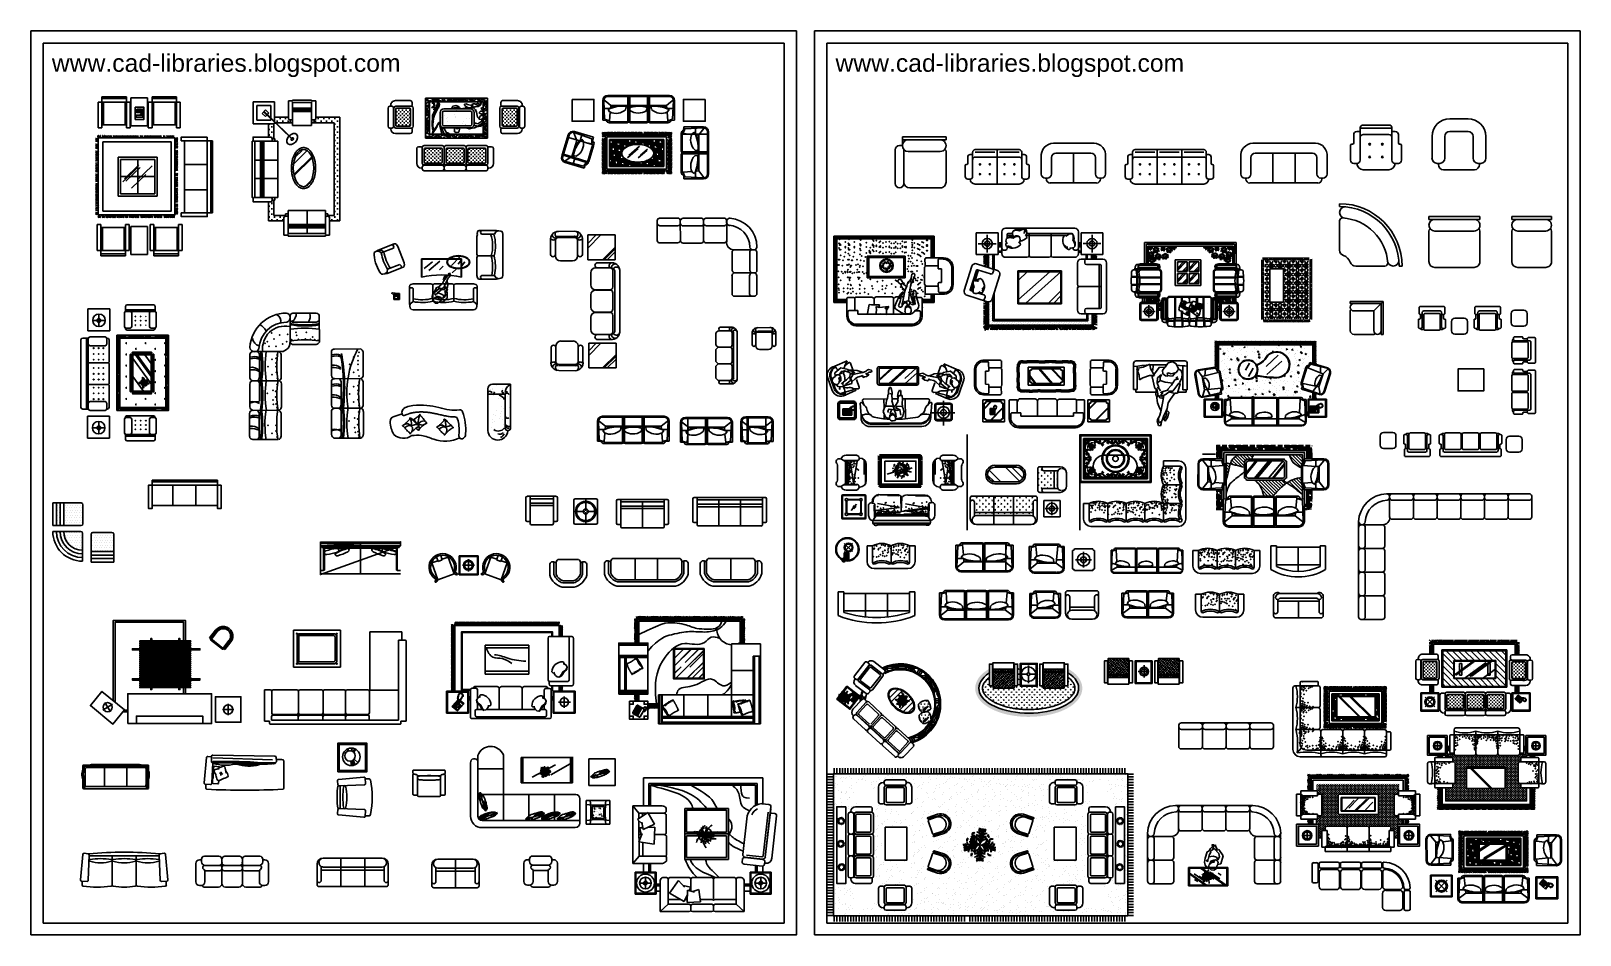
# Model space of a CAD drawing. Header units: inches. Extents: x 10.2 to 52.7, y 13.8 to 38.6.
import ezdxf

# ---------------------------------------------------------------- set-up
doc = ezdxf.new("R2010")
doc.units = ezdxf.units.IN
doc.header["$MEASUREMENT"] = 0
for name, color, linetype in [('02', 2, 'Continuous'), ('1', 1, 'Continuous'), ('4', 4, 'Continuous'), ('8', 8, 'Continuous'), ('kadrbm', 4, 'Continuous')]:
    doc.layers.add(name, color=color, linetype=linetype)
doc.styles.add('bmmm', font='swissel.ttf')
pattern_1 = [(330, (86.87358, 80.39565), (-4e-11, 0.18), [0.165, -0.015]), (90, (86.87358, 80.39565), (-0.15588457, -0.09), [0.165, -0.015]), (210, (86.87358, 80.39565), (-4e-11, -0.18), [0.165, -0.015]), (330, (86.87358, 80.38065), (-4e-11, 0.18), [0.03, -0.15]), (210, (86.87358, 80.38065), (-4e-11, -0.18), [0.03, -0.15]), (330, (86.88657, 80.40315), (-4e-11, 0.18), [0.03, -0.15]), (90, (86.88657, 80.40315), (-0.15588457, -0.09), [0.03, -0.15]), (210, (86.86059, 80.40315), (-4e-11, -0.18), [0.03, -0.15]), (90, (86.86059, 80.40315), (-0.15588457, -0.09), [0.03, -0.15]), (330, (86.87358, 80.45565), (-4e-11, 0.18), [0.03, -0.15]), (210, (86.87358, 80.45565), (-4e-11, -0.18), [0.03, -0.15]), (330, (86.82162, 80.36565), (-4e-11, 0.18), [0.03, -0.15]), (90, (86.82162, 80.36565), (-0.15588457, -0.09), [0.03, -0.15]), (210, (86.92554, 80.36565), (-4e-11, -0.18), [0.03, -0.15]), (90, (86.92554, 80.36565), (-0.15588457, -0.09), [0.03, -0.15]), (270, (86.89956, 80.36565), (0.15588457, 0.09), [0.105, -0.075]), (270, (86.8476, 80.36565), (0.15588457, 0.09), [0.105, -0.075]), (30, (86.91255, 80.38815), (4e-11, 0.18), [0.105, -0.075]), (30, (86.88657, 80.43315), (4e-11, 0.18), [0.105, -0.075]), (150, (86.86059, 80.43315), (-0.15588457, -0.09), [0.105, -0.075]), (150, (86.8346, 80.38815), (-0.15588457, -0.09), [0.105, -0.075])]
pattern_2 = [(69.56158, (18.572162, 17.585161), (0.020197662, 0.00524664), [0.00217374, -0.023911156]), (14.5616, (18.572162, 17.585161), (-0.011088734, 0.019196164), [0.001738993, -0.019128925]), (120.01258, (18.573846, 17.585599), (0.00910903, 0.024442735), [0.001847395, -0.020321345]), (65.7458, (18.570222, 17.590623), (0.03075297, 0.00583623), [0.00326061, -0.03586673]), (116.1972, (18.572784, 17.59111), (0.016073, 0.03567359), [0.00277109, -0.03048202]), (10.7456, (18.57022, 17.590623), (0.01607305, 0.03567356), [0.00260849, -0.02869339]), (40.56158, (18.573438, 17.590228), (0.020208895, -0.005203207), [0.00217374, -0.023911156]), (345.5616, (18.573438, 17.590228), (-0.00039194, 0.02216527), [0.001738993, -0.019128925]), (91.01298, (18.575122, 17.589795), (0.019816894, 0.01696209), [0.001847395, -0.020321345]), (57.06158, (18.5721624, 17.585161), (-0.002898364, 0.0092094555), [0, -0.018897059, 0, -0.019418757, 0, -0.019201383]), (27.06158, (18.572162, 17.585161), (0.003357093, 0.013324398), [0, -0.01107159, 0, -0.01846231, 0, -0.007318263]), (347.06158, (18.566072, 17.582997), (0.014797724, 0.004564324), [0, -0.007245805, 0, -0.022606911, 0, -0.029997632]), (337.06158, (18.563341, 17.582027), (0.01495559, 0.008393212), [0, -0.009419546, 0, -0.015013308, 0, -0.021302666])]
pattern_3 = [(339.56158, (21.99082, 24.737663), (0.00524664, -0.020197662), [0.00217374, -0.023911156]), (284.5616, (21.99082, 24.737663), (0.019196164, 0.011088734), [0.001738993, -0.019128925]), (30.01258, (21.991257, 24.73598), (0.024442735, -0.00910903), [0.001847395, -0.020321345]), (335.7458, (21.996282, 24.739604), (0.00583623, -0.03075297), [0.00326061, -0.03586673]), (26.1972, (21.996768, 24.73704), (0.03567359, -0.016073), [0.00277109, -0.03048202]), (280.7456, (21.996282, 24.739604), (0.03567356, -0.01607305), [0.00260849, -0.02869339]), (310.56158, (21.995887, 24.736388), (-0.005203207, -0.020208895), [0.00217374, -0.023911156]), (255.5616, (21.995887, 24.736388), (0.02216527, 0.00039194), [0.001738993, -0.019128925]), (1.01298, (21.995453, 24.734704), (0.01696209, -0.019816894), [0.001847395, -0.020321345]), (327.06158, (21.99082, 24.737663), (0.0092094555, 0.002898364), [0, -0.018897059, 0, -0.019418757, 0, -0.019201383]), (297.06158, (21.99082, 24.737663), (0.013324398, -0.003357093), [0, -0.01107159, 0, -0.01846231, 0, -0.007318263]), (257.06158, (21.988656, 24.743753), (0.004564324, -0.014797724), [0, -0.007245805, 0, -0.022606911, 0, -0.029997632]), (247.06158, (21.987685, 24.746484), (0.008393212, -0.01495559), [0, -0.009419546, 0, -0.015013308, 0, -0.021302666])]
pattern_4 = [(145.93576, (29.062918, 20.779146), (-0.019490315, -0.00745657), [0.00217374, -0.023911156]), (200.93576, (29.062918, 20.779146), (-0.002118736, 0.022067254), [0.001738993, -0.019128925]), (95.48476, (29.061294, 20.778525), (-0.021609096, 0.01461057), [0.001847395, -0.020321345]), (149.75156, (29.061326, 20.78472), (-0.02842619, -0.01310566), [0.00326061, -0.03586673]), (99.30016, (29.058958, 20.783628), (-0.03380012, 0.01971035), [0.00277109, -0.03048202]), (204.75176, (29.061326, 20.78472), (-0.03380015, 0.01971029), [0.00260849, -0.02869339]), (174.93576, (29.058937, 20.782531), (-0.013431597, -0.015970754), [0.00217374, -0.023911156]), (229.93576, (29.058937, 20.78253), (-0.012551506, 0.01827327), [0.001738993, -0.019128925]), (124.48436, (29.057818, 20.7812), (-0.02598307, 0.002302576), [0.001847395, -0.020321345]), (158.43576, (29.062918, 20.779146), (-0.002987929, 0.009180788), [0, -0.018897059, 0, -0.019418757, 0, -0.019201383]), (188.43576, (29.062918, 20.779146), (-0.010470167, 0.00889861), [0, -0.01107159, 0, -0.01846231, 0, -0.007318263]), (228.43576, (29.069133, 20.780921), (-0.0146978, -0.004876514), [0, -0.007245805, 0, -0.022606911, 0, -0.029997632]), (238.43576, (29.07192, 20.781717), (-0.017049627, -0.001850922), [0, -0.009419546, 0, -0.015013308, 0, -0.021302666])]
pattern_5 = [(69.56158, (16.782785, 16.424696), (0.020197662, 0.00524664), [0.00217374, -0.023911156]), (14.5616, (16.782785, 16.424696), (-0.011088734, 0.019196164), [0.001738993, -0.019128925]), (120.01258, (16.784468, 16.425133), (0.00910903, 0.024442735), [0.001847395, -0.020321345]), (65.7458, (16.780844, 16.430158), (0.03075297, 0.00583623), [0.00326061, -0.03586673]), (116.1972, (16.783407, 16.430644), (0.016073, 0.03567359), [0.00277109, -0.03048202]), (10.7456, (16.780844, 16.430158), (0.01607305, 0.03567356), [0.00260849, -0.02869339]), (40.56158, (16.78406, 16.429763), (0.020208895, -0.005203207), [0.00217374, -0.023911156]), (345.5616, (16.78406, 16.429763), (-0.00039194, 0.02216527), [0.001738993, -0.019128925]), (91.01298, (16.785745, 16.42933), (0.019816894, 0.01696209), [0.001847395, -0.020321345]), (57.06158, (16.782785, 16.424696), (-0.002898364, 0.0092094555), [0, -0.018897059, 0, -0.019418757, 0, -0.019201383]), (27.06158, (16.782785, 16.424696), (0.003357093, 0.013324398), [0, -0.01107159, 0, -0.01846231, 0, -0.007318263]), (347.06158, (16.776695, 16.422532), (0.014797724, 0.004564324), [0, -0.007245805, 0, -0.022606911, 0, -0.029997632]), (337.06158, (16.773964, 16.421562), (0.01495559, 0.008393212), [0, -0.009419546, 0, -0.015013308, 0, -0.021302666])]
pattern_6 = [(69.56158, (17.643402, 16.424696), (0.020197662, 0.00524664), [0.00217374, -0.023911156]), (14.5616, (17.643402, 16.424696), (-0.011088734, 0.019196164), [0.001738993, -0.019128925]), (120.01258, (17.645085, 16.425133), (0.00910903, 0.024442735), [0.001847395, -0.020321345]), (65.7458, (17.64146, 16.430158), (0.03075297, 0.00583623), [0.00326061, -0.03586673]), (116.1972, (17.644024, 16.430644), (0.016073, 0.03567359), [0.00277109, -0.03048202]), (10.7456, (17.64146, 16.430158), (0.01607305, 0.03567356), [0.00260849, -0.02869339]), (40.56158, (17.644677, 16.429763), (0.020208895, -0.005203207), [0.00217374, -0.023911156]), (345.5616, (17.644677, 16.429763), (-0.00039194, 0.02216527), [0.001738993, -0.019128925]), (91.01298, (17.646362, 16.42933), (0.019816894, 0.01696209), [0.001847395, -0.020321345]), (57.06158, (17.643402, 16.424696), (-0.002898364, 0.0092094555), [0, -0.018897059, 0, -0.019418757, 0, -0.019201383]), (27.06158, (17.643402, 16.424696), (0.003357093, 0.013324398), [0, -0.01107159, 0, -0.01846231, 0, -0.007318263]), (347.06158, (17.637312, 16.422532), (0.014797724, 0.004564324), [0, -0.007245805, 0, -0.022606911, 0, -0.029997632]), (337.06158, (17.634581, 16.421562), (0.01495559, 0.008393212), [0, -0.009419546, 0, -0.015013308, 0, -0.021302666])]
pattern_7 = [(145.93576, (30.790356, 20.779146), (-0.019490315, -0.00745657), [0.00217374, -0.023911156]), (200.93576, (30.790356, 20.779146), (-0.002118736, 0.022067254), [0.001738993, -0.019128925]), (95.48476, (30.788731, 20.778525), (-0.021609096, 0.01461057), [0.001847395, -0.020321345]), (149.75156, (30.788764, 20.78472), (-0.02842619, -0.01310566), [0.00326061, -0.03586673]), (99.30016, (30.786395, 20.783628), (-0.03380012, 0.01971035), [0.00277109, -0.03048202]), (204.75176, (30.788764, 20.78472), (-0.03380015, 0.01971029), [0.00260849, -0.02869339]), (174.93576, (30.786375, 20.782531), (-0.013431597, -0.015970754), [0.00217374, -0.023911156]), (229.93576, (30.786375, 20.78253), (-0.012551506, 0.01827327), [0.001738993, -0.019128925]), (124.48436, (30.785256, 20.7812), (-0.02598307, 0.002302576), [0.001847395, -0.020321345]), (158.43576, (30.7903556, 20.779146), (-0.002987929, 0.009180788), [0, -0.018897059, 0, -0.019418757, 0, -0.019201383]), (188.43576, (30.790356, 20.779146), (-0.010470167, 0.00889861), [0, -0.01107159, 0, -0.01846231, 0, -0.007318263]), (228.43576, (30.7965704, 20.780921), (-0.0146978, -0.004876514), [0, -0.007245805, 0, -0.022606911, 0, -0.029997632]), (238.43576, (30.799357, 20.781717), (-0.017049627, -0.001850922), [0, -0.009419546, 0, -0.015013308, 0, -0.021302666])]

# ---------------------------------------------------------------- blocks, each defined once
blk = doc.blocks.new('kadrbm')
at = {"layer": 'kadrbm', "color": 4}
blk.add_lwpolyline([(0, 0), (0, 24.797), (21, 24.797), (21, 0), (0, 0)], close=True, dxfattribs=at)
blk.add_lwpolyline([(20.663, 0.326), (20.663, 24.46), (0.337, 24.46), (0.337, 0.326), (20.663, 0.326)], dxfattribs=at)
at = {"layer": 'kadrbm', "color": 211, "true_color": 0xf674fb, "style": 'bmmm'}
blk.add_text('www.cad-libraries.blogspot.com', height=0.48513, dxfattribs=at).set_placement((0.573, 23.677))

msp = doc.modelspace()

# ---------------------------------------------------------------- hatches: boundary and pattern name
at = {"layer": '1'}
h = msp.add_hatch(dxfattribs=at)
h.set_pattern_fill('HOUND,_O', color=256, scale=0.02, angle=270)
h.set_pattern_definition([(270, (49.94884, 29.31705), (0.03175, -0.127), [0.508, -0.254]), (360, (49.94884, 29.31705), (-0.127, 0.03175), [0.508, -0.254])])
h.paths.add_polyline_path([(45.237, 27.1), (45.237, 26.867), (45.387, 26.867), (45.387, 27.25), (42.752, 27.25), (42.752, 26.867), (42.902, 26.867), (42.902, 27.1)])
h.paths.add_polyline_path([(45.387, 26.02), (45.237, 26.02), (45.237, 25.62), (45.169, 25.62), (45.169, 25.47), (45.308, 25.47), (45.31, 25.478), (45.322, 25.486), (45.333, 25.478), (45.344, 25.482), (45.356, 25.478), (45.365, 25.475), (45.37, 25.48), (45.356, 25.487), (45.362, 25.493), (45.355, 25.496), (45.342, 25.494), (45.342, 25.508), (45.352, 25.522), (45.342, 25.53), (45.351, 25.536), (45.359, 25.539), (45.363, 25.549), (45.369, 25.546), (45.382, 25.548), (45.387, 25.549), (45.387, 25.561), (45.384, 25.564), (45.375, 25.56), (45.38, 25.578), (45.387, 25.578)])
h.paths.add_polyline_path([(42.902, 25.62), (42.902, 26.02), (42.752, 26.02), (42.752, 25.47), (42.943, 25.47), (42.943, 25.62)])
h = msp.add_hatch(dxfattribs=at)
h.set_pattern_fill('ANSI33', color=256, scale=0.01, angle=90, style=0)
h.set_pattern_definition([(225, (4.32166, -310.80328), (-0.044901281, 0.044901281), []), (225, (4.32166, -310.84818), (-0.044901281, 0.044901281), [0.03175, -0.015875])])
h.paths.add_polyline_path([(36.632, 21.088), (36.632, 20.576), (37.203, 20.576), (37.203, 21.088)])
h = msp.add_hatch(dxfattribs=at)
h.set_pattern_fill('ANSI33', color=256, scale=0.01, angle=90, style=0)
h.set_pattern_definition([(225, (5.702054, -310.80328), (-0.044901281, 0.044901281), []), (225, (5.702054, -310.84818), (-0.044901281, 0.044901281), [0.03175, -0.015875])])
h.paths.add_polyline_path([(38.012, 21.088), (38.012, 20.576), (38.583, 20.576), (38.583, 21.088)])
at = {"layer": '8'}
h = msp.add_hatch(dxfattribs=at)
h.set_pattern_fill('CROSS', color=256, scale=0.3, style=0)
h.set_pattern_definition([(0, (573.92102, -465.9239), (0.075, 0.075), [0.0375, -0.1125]), (90, (573.93977, -465.94265), (-0.075, 0.075), [0.0375, -0.1125])])
h.paths.add_polyline_path([(17.408, 36.088), (17.408, 36.096), (17.34, 36.096), (17.34, 36.164), (17.295, 36.187), (17.295, 36.238), (16.914, 36.238), (16.914, 36.115), (16.943, 36.088)])
h.paths.add_polyline_path([(16.898, 36.061), (16.748, 36.061), (16.748, 35.694), (16.828, 35.694), (16.85, 35.649), (16.898, 35.649)])
h.paths.add_polyline_path([(18.554, 36.088), (18.554, 33.546), (18.378, 33.546), (18.378, 33.523), (18.423, 33.501), (18.423, 33.396), (18.704, 33.396), (18.704, 36.238), (18.045, 36.238), (18.045, 36.187), (18, 36.164), (18, 36.096), (17.932, 36.096), (17.932, 36.088)])
h.paths.add_polyline_path([(16.898, 33.546), (16.898, 33.965), (16.85, 33.965), (16.828, 33.92), (16.748, 33.92), (16.748, 33.396), (17.172, 33.396), (17.172, 33.501), (17.217, 33.523), (17.217, 33.546)])
h = msp.add_hatch(dxfattribs=at)
h.set_pattern_fill('AR-RROOF', color=256, scale=0.5, angle=45, style=0)
h.set_pattern_definition([(45, (573.921, -465.9833), (0.42426407, 1.13137085), [7.5, -1, 2.5, -0.5]), (45, (574.21447, -465.3363), (-0.8237794, 0.1166726), [1.5, -0.165, 3, -0.375]), (45, (573.79727, -465.506), (1.60159686, 2.0753584), [4, -0.7, 2, -0.5])])
edge = h.paths.add_edge_path()
edge.add_ellipse((17.71, 34.844), major_axis=(0, 0.511), ratio=0.550563, start_angle=0, end_angle=360)
h = msp.add_hatch(dxfattribs=at)
h.set_pattern_fill('AR-RROOF', color=256, scale=0.003, angle=270, style=0)
h.set_pattern_definition([(270, (19.181444, 35.23813), (0.0762, -0.16764), [1.143, -0.1524, 0.381, -0.0762]), (270, (19.21954, 35.13678), (0.101346, 0.0762), [0.2286, -0.025146, 0.4572, -0.05715]), (270, (19.246214, 35.20003), (0.051054, -0.39624), [0.6096, -0.10668, 0.3048, -0.0762])])
h.paths.add_polyline_path([(13.928, 28.197), (14.008, 28.197), (14.008, 30.26), (13.928, 30.26)])
h.paths.add_polyline_path([(12.589, 28.197), (12.669, 28.197), (12.669, 30.26), (12.589, 30.26)])
h = msp.add_hatch(dxfattribs=at)
h.set_pattern_fill('AR-RROOF', color=256, scale=0.003, angle=360, style=0)
h.set_pattern_definition([(360, (19.181444, 35.23813), (0.16764, 0.0762), [1.143, -0.1524, 0.381, -0.0762]), (360, (19.28279, 35.27623), (-0.0762, 0.101346), [0.2286, -0.025146, 0.4572, -0.05715]), (360, (19.219544, 35.3029), (0.39624, 0.051054), [0.6096, -0.10668, 0.3048, -0.0762])])
h.paths.add_polyline_path([(12.669, 30.26), (12.669, 30.18), (13.928, 30.18), (13.928, 30.26)])
h.paths.add_polyline_path([(13.928, 28.197), (13.928, 28.277), (12.669, 28.277), (12.669, 28.197)])
h = msp.add_hatch(dxfattribs=at)
h.set_pattern_fill('ANSI33', color=256, scale=0.01, angle=90, style=0)
h.set_pattern_definition([(135, (7.47589, 352.76871), (-0.044901281, -0.044901281), []), (135, (7.47589, 352.81361), (-0.044901281, -0.044901281), [0.03175, -0.015875])])
h.paths.add_polyline_path([(40.357, 20.877), (40.357, 21.39), (39.786, 21.39), (39.786, 20.877)])
h = msp.add_hatch(dxfattribs=at)
h.set_pattern_fill('ANSI33', color=256, scale=0.01, angle=90, style=0)
h.set_pattern_definition([(135, (8.856284, 352.76871), (-0.044901281, -0.044901281), []), (135, (8.856284, 352.81361), (-0.044901281, -0.044901281), [0.03175, -0.015875])])
h.paths.add_polyline_path([(41.737, 20.877), (41.737, 21.39), (41.166, 21.39), (41.166, 20.877)])
h = msp.add_hatch(dxfattribs=at)
h.set_pattern_fill('ESCHER,_O', color=256, scale=0.1)
h.set_pattern_definition([(300, (-18.37664, -58.51025), (-0.12, 3e-11), [0.11, -0.01]), (180, (-18.37664, -58.51025), (0.06, 0.10392305), [0.11, -0.01]), (60, (-18.37664, -58.51025), (0.12, 3e-11), [0.11, -0.01]), (300, (-18.36664, -58.51025), (-0.12, 3e-11), [0.02, -0.1]), (60, (-18.36664, -58.51025), (0.12, 3e-11), [0.02, -0.1]), (300, (-18.38164, -58.51891), (-0.12, 3e-11), [0.02, -0.1]), (180, (-18.38164, -58.51891), (0.06, 0.10392305), [0.02, -0.1]), (60, (-18.38164, -58.50159), (0.12, 3e-11), [0.02, -0.1]), (180, (-18.38164, -58.50159), (0.06, 0.10392305), [0.02, -0.1]), (300, (-18.41664, -58.51025), (-0.12, 3e-11), [0.02, -0.1]), (60, (-18.41664, -58.51025), (0.12, 3e-11), [0.02, -0.1]), (300, (-18.35664, -58.4756), (-0.12, 3e-11), [0.02, -0.1]), (180, (-18.35664, -58.4756), (0.06, 0.10392305), [0.02, -0.1]), (60, (-18.35664, -58.54489), (0.12, 3e-11), [0.02, -0.1]), (180, (-18.35664, -58.54489), (0.06, 0.10392305), [0.02, -0.1]), (0, (-18.35664, -58.52757), (-0.06, -0.10392305), [0.07, -0.05]), (0, (-18.35664, -58.49293), (-0.06, -0.10392305), [0.07, -0.05]), (240, (-18.37164, -58.53623), (-0.12, -3e-11), [0.07, -0.05]), (240, (-18.40164, -58.51891), (-0.12, -3e-11), [0.07, -0.05]), (120, (-18.40164, -58.50159), (0.06, 0.10392305), [0.07, -0.05]), (120, (-18.37164, -58.48427), (0.06, 0.10392305), [0.07, -0.05])])
edge = h.paths.add_edge_path()
edge.add_ellipse((37.608, 20.574), major_axis=(1.369, 0), ratio=0.498827, start_angle=-217.9369, end_angle=38.366)
edge.add_line((38.681, 20.997), (38.681, 21.114))
edge.add_spline(control_points=[(38.681, 21.114), (38.701, 21.102), (38.721, 21.091), (38.778, 21.054), (38.814, 21.028), (38.873, 20.979), (38.897, 20.956), (38.941, 20.909), (38.961, 20.885), (38.993, 20.841), (39.005, 20.822), (39.026, 20.782), (39.036, 20.762), (39.052, 20.721), (39.059, 20.7), (39.069, 20.658), (39.072, 20.637), (39.076, 20.601), (39.076, 20.587), (39.076, 20.574), (39.076, 20.557), (39.076, 20.541), (39.072, 20.509), (39.069, 20.493), (39.062, 20.461), (39.058, 20.445), (39.047, 20.414), (39.041, 20.398), (39.028, 20.368), (39.02, 20.353), (39.003, 20.324), (38.994, 20.309), (38.97, 20.273), (38.953, 20.252), (38.917, 20.212), (38.898, 20.192), (38.856, 20.154), (38.834, 20.136), (38.775, 20.091), (38.735, 20.065), (38.651, 20.016), (38.606, 19.993), (38.511, 19.951), (38.462, 19.932), (38.358, 19.897), (38.304, 19.881), (38.193, 19.853), (38.136, 19.841), (38.019, 19.821), (37.959, 19.812), (37.839, 19.8), (37.778, 19.795), (37.655, 19.791), (37.593, 19.79), (37.47, 19.793), (37.409, 19.797), (37.287, 19.808), (37.228, 19.816), (37.11, 19.835), (37.052, 19.846), (36.94, 19.873), (36.886, 19.888), (36.78, 19.922), (36.73, 19.941), (36.634, 19.982), (36.588, 20.004), (36.502, 20.051), (36.461, 20.077), (36.386, 20.131), (36.352, 20.159), (36.3, 20.209), (36.281, 20.23), (36.245, 20.274), (36.229, 20.296), (36.203, 20.338), (36.193, 20.357), (36.175, 20.395), (36.167, 20.415), (36.154, 20.455), (36.149, 20.475), (36.142, 20.516), (36.14, 20.537), (36.138, 20.578), (36.139, 20.599), (36.143, 20.641), (36.147, 20.661), (36.157, 20.702), (36.163, 20.722), (36.179, 20.761), (36.188, 20.78), (36.208, 20.818), (36.22, 20.837), (36.245, 20.873), (36.259, 20.891), (36.288, 20.925), (36.304, 20.942), (36.338, 20.974), (36.355, 20.99), (36.414, 21.038), (36.458, 21.069), (36.513, 21.102), (36.52, 21.106), (36.528, 21.11)], knot_values=[5.557797, 5.557797, 5.557797, 5.557797, 5.619257, 5.619257, 5.744781, 5.744781, 5.84377, 5.84377, 5.942759, 5.942759, 6.016148, 6.016148, 6.089537, 6.089537, 6.162926, 6.162926, 6.236315, 6.236315, 6.283185, 6.283185, 6.283185, 6.338362, 6.338362, 6.393538, 6.393538, 6.448715, 6.448715, 6.503891, 6.503891, 6.559068, 6.559068, 6.614244, 6.614244, 6.698139, 6.698139, 6.782034, 6.782034, 6.865929, 6.865929, 6.996137, 6.996137, 7.126346, 7.126346, 7.256554, 7.256554, 7.386762, 7.386762, 7.51697, 7.51697, 7.647178, 7.647178, 7.777387, 7.777387, 7.907595, 7.907595, 8.037803, 8.037803, 8.168011, 8.168011, 8.29822, 8.29822, 8.428428, 8.428428, 8.558636, 8.558636, 8.688844, 8.688844, 8.819052, 8.819052, 8.949261, 8.949261, 9.03701, 9.03701, 9.124759, 9.124759, 9.195243, 9.195243, 9.265728, 9.265728, 9.336212, 9.336212, 9.406696, 9.406696, 9.477181, 9.477181, 9.547665, 9.547665, 9.61815, 9.61815, 9.688634, 9.688634, 9.759118, 9.759118, 9.829603, 9.829603, 9.900087, 9.900087, 9.970571, 9.970571, 10.120605, 10.120605, 10.143704, 10.143704, 10.143704, 10.143704], degree=3, periodic=0)
edge.add_line((36.528, 21.11), (36.528, 20.993))
h = msp.add_hatch(dxfattribs=at)
h.set_pattern_fill('GRASS,_O', color=256, scale=0.1)
h.set_pattern_definition([(270, (-18.376636, -58.510246), (-0.07071068, -0.07071068), [0.01875, -0.12267136]), (315, (-18.37664, -58.51025), (-0.07071068, -0.07071068), [0.01875, -0.08125]), (225, (-18.37664, -58.51025), (-0.07071068, 0.07071068), [0.01875, -0.08125])])
edge = h.paths.add_edge_path()
edge.add_spline(control_points=[(38.681, 20.877), (38.687, 20.872), (38.692, 20.868), (38.716, 20.849), (38.733, 20.835), (38.764, 20.806), (38.778, 20.791), (38.803, 20.762), (38.814, 20.747), (38.832, 20.721), (38.839, 20.709), (38.851, 20.685), (38.856, 20.673), (38.865, 20.65), (38.868, 20.638), (38.873, 20.615), (38.875, 20.604), (38.876, 20.586), (38.876, 20.58), (38.876, 20.574), (38.876, 20.563), (38.876, 20.552), (38.873, 20.531), (38.871, 20.52), (38.865, 20.499), (38.861, 20.488), (38.852, 20.465), (38.847, 20.454), (38.835, 20.432), (38.828, 20.42), (38.812, 20.397), (38.803, 20.386), (38.784, 20.363), (38.773, 20.351), (38.75, 20.328), (38.738, 20.316), (38.711, 20.294), (38.697, 20.282), (38.667, 20.26), (38.651, 20.249), (38.609, 20.223), (38.583, 20.208), (38.527, 20.178), (38.498, 20.164), (38.436, 20.137), (38.403, 20.124), (38.336, 20.1), (38.301, 20.089), (38.228, 20.068), (38.191, 20.058), (38.115, 20.041), (38.076, 20.033), (37.996, 20.02), (37.955, 20.014), (37.873, 20.004), (37.831, 20), (37.747, 19.994), (37.705, 19.992), (37.62, 19.991), (37.578, 19.991), (37.493, 19.993), (37.451, 19.995), (37.367, 20.001), (37.326, 20.006), (37.244, 20.016), (37.203, 20.022), (37.124, 20.036), (37.085, 20.044), (37.009, 20.062), (36.972, 20.072), (36.9, 20.093), (36.866, 20.105), (36.799, 20.129), (36.767, 20.142), (36.705, 20.17), (36.676, 20.184), (36.621, 20.214), (36.596, 20.229), (36.548, 20.261), (36.525, 20.277), (36.485, 20.31), (36.466, 20.326), (36.437, 20.357), (36.425, 20.37), (36.403, 20.397), (36.394, 20.41), (36.377, 20.437), (36.37, 20.45), (36.358, 20.476), (36.353, 20.489), (36.346, 20.515), (36.343, 20.527), (36.339, 20.552), (36.339, 20.565), (36.339, 20.589), (36.34, 20.602), (36.344, 20.627), (36.347, 20.639), (36.356, 20.665), (36.361, 20.678), (36.374, 20.704), (36.381, 20.717), (36.398, 20.744), (36.408, 20.757), (36.431, 20.784), (36.443, 20.798), (36.47, 20.825), (36.485, 20.838), (36.51, 20.858), (36.519, 20.865), (36.528, 20.872)], knot_values=[5.686696, 5.686696, 5.686696, 5.686696, 5.712252, 5.712252, 5.796009, 5.796009, 5.879766, 5.879766, 5.963523, 5.963523, 6.033653, 6.033653, 6.103784, 6.103784, 6.173915, 6.173915, 6.244045, 6.244045, 6.283185, 6.283185, 6.283185, 6.349309, 6.349309, 6.415433, 6.415433, 6.481557, 6.481557, 6.547681, 6.547681, 6.613805, 6.613805, 6.679929, 6.679929, 6.746053, 6.746053, 6.812177, 6.812177, 6.878301, 6.878301, 6.944425, 6.944425, 7.040835, 7.040835, 7.137245, 7.137245, 7.233655, 7.233655, 7.330065, 7.330065, 7.426475, 7.426475, 7.522885, 7.522885, 7.619295, 7.619295, 7.715705, 7.715705, 7.812114, 7.812114, 7.908524, 7.908524, 8.004934, 8.004934, 8.101344, 8.101344, 8.197754, 8.197754, 8.294164, 8.294164, 8.390574, 8.390574, 8.486984, 8.486984, 8.583394, 8.583394, 8.679804, 8.679804, 8.776214, 8.776214, 8.872624, 8.872624, 8.969034, 8.969034, 9.046119, 9.046119, 9.123205, 9.123205, 9.200291, 9.200291, 9.277377, 9.277377, 9.354463, 9.354463, 9.431549, 9.431549, 9.508635, 9.508635, 9.585721, 9.585721, 9.662807, 9.662807, 9.739892, 9.739892, 9.816978, 9.816978, 9.894064, 9.894064, 9.97115, 9.97115, 10.011964, 10.011964, 10.011964, 10.011964], degree=3, periodic=0)
edge.add_line((36.528, 20.872), (36.528, 20.642))
edge.add_line((36.528, 20.642), (36.617, 20.642))
edge.add_line((36.617, 20.642), (36.617, 20.93))
edge.add_spline(control_points=[(36.617, 20.93), (36.622, 20.933), (36.627, 20.936), (36.632, 20.939)], knot_values=[3.847837, 3.847837, 3.847837, 3.847837, 3.866185, 3.866185, 3.866185, 3.866185], degree=3, periodic=0)
edge.add_line((36.632, 20.939), (36.632, 20.576))
edge.add_line((36.632, 20.576), (37.203, 20.576))
edge.add_line((37.203, 20.576), (37.203, 21.088))
edge.add_line((37.203, 21.088), (37.023, 21.088))
edge.add_spline(control_points=[(37.023, 21.088), (37.037, 21.092), (37.05, 21.095), (37.064, 21.098)], knot_values=[4.251578, 4.251578, 4.251578, 4.251578, 4.286646, 4.286646, 4.286646, 4.286646], degree=3, periodic=0)
edge.add_line((37.064, 21.098), (37.199, 21.098))
edge.add_line((37.199, 21.098), (37.199, 21.124))
edge.add_spline(control_points=[(37.199, 21.124), (37.203, 21.125), (37.208, 21.125), (37.212, 21.126)], knot_values=[4.397099, 4.397099, 4.397099, 4.397099, 4.407227, 4.407227, 4.407227, 4.407227], degree=3, periodic=0)
edge.add_line((37.212, 21.126), (37.212, 20.642))
edge.add_line((37.212, 20.642), (37.3, 20.642))
edge.add_line((37.3, 20.642), (37.3, 21.138))
edge.add_spline(control_points=[(37.3, 21.138), (37.324, 21.141), (37.348, 21.144), (37.373, 21.146), (37.375, 21.146), (37.376, 21.146)], knot_values=[4.477209, 4.477209, 4.477209, 4.477209, 4.532541, 4.532541, 4.536176, 4.536176, 4.536176, 4.536176], degree=3, periodic=0)
edge.add_line((37.376, 21.146), (37.376, 20.635))
edge.add_line((37.376, 20.635), (37.839, 20.635))
edge.add_line((37.839, 20.635), (37.839, 21.146))
edge.add_spline(control_points=[(37.839, 21.146), (37.862, 21.144), (37.885, 21.142), (37.908, 21.139)], knot_values=[4.888602, 4.888602, 4.888602, 4.888602, 4.942623, 4.942623, 4.942623, 4.942623], degree=3, periodic=0)
edge.add_line((37.908, 21.139), (37.908, 20.642))
edge.add_line((37.908, 20.642), (37.997, 20.642))
edge.add_line((37.997, 20.642), (37.997, 21.127))
edge.add_spline(control_points=[(37.997, 21.127), (37.999, 21.127), (38.001, 21.126), (38.003, 21.126)], knot_values=[5.012501, 5.012501, 5.012501, 5.012501, 5.017551, 5.017551, 5.017551, 5.017551], degree=3, periodic=0)
edge.add_line((38.003, 21.126), (38.003, 21.098))
edge.add_line((38.003, 21.098), (38.151, 21.098))
edge.add_spline(control_points=[(38.151, 21.098), (38.165, 21.095), (38.179, 21.092), (38.192, 21.088)], knot_values=[5.138132, 5.138132, 5.138132, 5.138132, 5.173201, 5.173201, 5.173201, 5.173201], degree=3, periodic=0)
edge.add_line((38.192, 21.088), (38.012, 21.088))
edge.add_line((38.012, 21.088), (38.012, 20.576))
edge.add_line((38.012, 20.576), (38.583, 20.576))
edge.add_line((38.583, 20.576), (38.583, 20.939))
edge.add_spline(control_points=[(38.583, 20.939), (38.586, 20.938), (38.589, 20.936), (38.592, 20.934)], knot_values=[5.558083, 5.558083, 5.558083, 5.558083, 5.569185, 5.569185, 5.569185, 5.569185], degree=3, periodic=0)
edge.add_line((38.592, 20.934), (38.592, 20.642))
edge.add_line((38.592, 20.642), (38.681, 20.642))
edge.add_line((38.681, 20.642), (38.681, 20.877))
h = msp.add_hatch(dxfattribs=at)
h.set_pattern_fill('ANSI34', color=256, scale=0.034, style=0)
h.set_pattern_definition([(45, (210.37186, 49.72966), (-0.457993, 0.457993), []), (45, (210.5245, 49.72966), (-0.457993, 0.457993), []), (45, (210.6772, 49.72966), (-0.457993, 0.457993), []), (45, (210.82986, 49.72966), (-0.457993, 0.457993), [])])
edge = h.paths.add_edge_path()
edge.add_spline(control_points=[(33.81, 20.508), (33.803, 20.501), (33.797, 20.492), (33.787, 20.474), (33.782, 20.464), (33.776, 20.442), (33.774, 20.43), (33.771, 20.406), (33.771, 20.393), (33.773, 20.366), (33.775, 20.352), (33.781, 20.323), (33.785, 20.308), (33.796, 20.278), (33.802, 20.263), (33.817, 20.232), (33.826, 20.217), (33.844, 20.186), (33.855, 20.171), (33.877, 20.141), (33.889, 20.126), (33.914, 20.098), (33.928, 20.084), (33.956, 20.057), (33.97, 20.044), (34, 20.02), (34.016, 20.009), (34.047, 19.987), (34.063, 19.977), (34.095, 19.96), (34.112, 19.952), (34.144, 19.937), (34.16, 19.931), (34.192, 19.921), (34.207, 19.917), (34.238, 19.911), (34.253, 19.909), (34.282, 19.907), (34.295, 19.907), (34.321, 19.91), (34.334, 19.912), (34.357, 19.918), (34.368, 19.922), (34.387, 19.932), (34.396, 19.938), (34.413, 19.951), (34.42, 19.958), (34.432, 19.975), (34.438, 19.984), (34.447, 20.003), (34.45, 20.014), (34.456, 20.036), (34.457, 20.049), (34.458, 20.074), (34.458, 20.087), (34.454, 20.115), (34.451, 20.129), (34.444, 20.159), (34.439, 20.174), (34.427, 20.204), (34.42, 20.219), (34.404, 20.25), (34.395, 20.266), (34.375, 20.296), (34.364, 20.311), (34.34, 20.341), (34.328, 20.355), (34.302, 20.383), (34.288, 20.397), (34.259, 20.423), (34.244, 20.435), (34.214, 20.458), (34.198, 20.469), (34.166, 20.489), (34.15, 20.499), (34.118, 20.515), (34.101, 20.523), (34.069, 20.536), (34.053, 20.541), (34.022, 20.55), (34.006, 20.553), (33.976, 20.558), (33.962, 20.559), (33.934, 20.56), (33.921, 20.559), (33.895, 20.555), (33.884, 20.552), (33.862, 20.545), (33.851, 20.54), (33.833, 20.529), (33.824, 20.523), (33.814, 20.513), (33.812, 20.511), (33.81, 20.508)], knot_values=[0, 0, 0, 0, 0.138615, 0.138615, 0.277229, 0.277229, 0.415844, 0.415844, 0.554458, 0.554458, 0.693073, 0.693073, 0.831687, 0.831687, 0.970302, 0.970302, 1.108916, 1.108916, 1.247531, 1.247531, 1.386146, 1.386146, 1.52476, 1.52476, 1.663375, 1.663375, 1.801989, 1.801989, 1.940604, 1.940604, 2.079218, 2.079218, 2.217833, 2.217833, 2.356447, 2.356447, 2.495062, 2.495062, 2.633676, 2.633676, 2.772291, 2.772291, 2.910906, 2.910906, 3.04952, 3.04952, 3.188135, 3.188135, 3.326749, 3.326749, 3.465364, 3.465364, 3.603978, 3.603978, 3.742593, 3.742593, 3.881207, 3.881207, 4.019822, 4.019822, 4.158437, 4.158437, 4.297051, 4.297051, 4.435666, 4.435666, 4.57428, 4.57428, 4.712895, 4.712895, 4.851509, 4.851509, 4.990124, 4.990124, 5.128738, 5.128738, 5.267353, 5.267353, 5.405968, 5.405968, 5.544582, 5.544582, 5.683197, 5.683197, 5.821811, 5.821811, 5.960426, 5.960426, 6.09904, 6.09904, 6.237655, 6.237655, 6.283185, 6.283185, 6.283185, 6.283185], degree=3, periodic=0)
h.paths.add_polyline_path([(34.086, 20.307, -0.144415), (34.081, 20.326, -0.351519), (34.109, 20.361, -0.030281), (34.111, 20.384, -0.019104), (34.12, 20.362, -0.388674), (34.153, 20.326, -0.047316), (34.152, 20.32, -0.103757), (34.166, 20.315, -0.121429), (34.227, 20.364, -0.013539), (34.182, 20.298, -0.046011), (34.184, 20.291, -0.161194), (34.201, 20.247, -0.642004), (34.26, 20.22, -0.254032), (34.244, 20.19), (34.153, 20.089, -0.01651), (34.152, 20.069, -0.012437), (34.141, 20.095), (34.094, 20.137, -0.032703), (34.072, 20.046, -0.083081), (34.069, 20.129, -0.513291), (34.015, 20.151), (34.009, 20.151, 0.001952), (34.014, 20.155, -0.034377), (34.014, 20.16, -0.285935), (34.034, 20.192), (34.023, 20.202, 0.004485), (34.014, 20.197, -0.02936), (34.019, 20.206), (33.956, 20.262, -0.10542), (34.055, 20.267, -0.067936), (34.064, 20.285, -0.020049), (34.033, 20.314, -0.051326), (34.071, 20.294, -0.065527)], flags=16)
h.paths.add_polyline_path([(34.086, 20.307, -0.144415), (34.081, 20.326, -0.351519), (34.109, 20.361, -0.030281), (34.111, 20.384, -0.019104), (34.12, 20.362, -0.388674), (34.153, 20.326, -0.047316), (34.152, 20.32, -0.103757), (34.166, 20.315, -0.121429), (34.227, 20.364, -0.013539), (34.182, 20.298, -0.046011), (34.184, 20.291, -0.161194), (34.201, 20.247, -0.642004), (34.26, 20.22, -0.632635), (34.202, 20.192, -0.036044), (34.202, 20.187, -0.360293), (34.173, 20.152, -0.001014), (34.173, 20.151), (34.158, 20.151, -0.000548), (34.158, 20.152, -0.132215), (34.141, 20.162, -0.08024), (34.152, 20.069, -0.046649), (34.117, 20.169, -0.057431), (34.1, 20.173, -0.045338), (34.072, 20.046, -0.083081), (34.069, 20.129, -0.589556), (34.014, 20.16, -0.524407), (34.063, 20.193, -0.028212), (34.067, 20.198, -0.071587), (34.056, 20.217, 0.019725), (34.014, 20.197, -0.160007), (34.052, 20.235, -0.177362), (34.064, 20.285, -0.020049), (34.033, 20.314, -0.051326), (34.071, 20.294, -0.065527)], flags=16)
h.paths.add_polyline_path([(34.086, 20.307, -0.144415), (34.081, 20.326, -0.351519), (34.109, 20.361, -0.030281), (34.111, 20.384, -0.019104), (34.12, 20.362, -0.388674), (34.153, 20.326, -0.047316), (34.152, 20.32, -0.103757), (34.166, 20.315, -0.121429), (34.227, 20.364, -0.013539), (34.182, 20.298, -0.046011), (34.184, 20.291, -0.161194), (34.201, 20.247, -0.642004), (34.26, 20.22, -0.632635), (34.202, 20.192, -0.036044), (34.202, 20.187, -0.663636), (34.141, 20.162, -0.08024), (34.152, 20.069, -0.046649), (34.117, 20.169, -0.057431), (34.1, 20.173, -0.045338), (34.072, 20.046, -0.083081), (34.069, 20.129, -0.589556), (34.014, 20.16, -0.524407), (34.063, 20.193, -0.028212), (34.067, 20.198, -0.071587), (34.056, 20.217, 0.019725), (34.014, 20.197, -0.160007), (34.052, 20.235, -0.177362), (34.064, 20.285, -0.020049), (34.033, 20.314, -0.051326), (34.071, 20.294, -0.065527)], flags=0)
h.paths.add_polyline_path([(34.118, 20.258, -0.573725), (34.143, 20.243, -0.54175), (34.12, 20.228), (34.085, 20.19, 0.000012), (34.085, 20.19, -0.027715), (34.097, 20.215, -0.478761), (34.105, 20.278)], flags=0)
h.paths.add_polyline_path([(34.123, 20.322, 0.999998), (34.112, 20.331), (34.112, 20.331, -0.999997), (34.123, 20.322), (34.123, 20.322, 0.999998), (34.112, 20.331, -0.999999)], flags=0)
h.paths.add_polyline_path([(34.143, 20.243, -1), (34.11, 20.243, -1)], flags=0)
h.paths.add_polyline_path([(34.145, 20.289, -1), (34.155, 20.28, -1)], flags=0)
h.paths.add_polyline_path([(34.195, 20.272, -0.017269), (34.156, 20.249, -0.145216)], flags=0)
h.paths.add_polyline_path([(34.056, 20.155, -1), (34.046, 20.165, -1)], flags=0)
h = msp.add_hatch(dxfattribs=at)
h.set_pattern_fill('CROSS', color=256, scale=0.12, style=0)
h.set_pattern_definition([(0, (-15.334272, 61.80326), (0.03, 0.03), [0.015, -0.045]), (90, (-15.326772, 61.79576), (-0.03, 0.03), [0.015, -0.045])])
h.paths.add_polyline_path([(51.267, 17.843), (51.125, 17.843, -0.414214), (51.105, 17.863), (51.105, 17.959), (51.089, 17.959, -0.414214), (51.039, 18.009), (51.039, 18.509, -0.414214), (51.089, 18.559), (51.105, 18.559), (51.105, 18.654, -0.414214), (51.125, 18.674), (51.267, 18.674), (51.267, 18.77), (51.075, 18.77, -0.34392), (51.027, 18.732), (50.527, 18.732, -0.34392), (50.478, 18.77), (50.475, 18.77, -0.34392), (50.427, 18.732), (49.927, 18.732, -0.34392), (49.878, 18.77), (49.875, 18.77, -0.34392), (49.827, 18.732), (49.327, 18.732, -0.34392), (49.278, 18.77), (49.05, 18.77), (49.05, 18.674), (49.222, 18.674, -0.414214), (49.242, 18.654), (49.242, 18.559), (49.258, 18.559, -0.414214), (49.308, 18.509), (49.308, 18.009, -0.414214), (49.258, 17.959), (49.242, 17.959), (49.242, 17.863, -0.414214), (49.222, 17.843), (49.05, 17.843), (49.05, 17.484), (51.267, 17.484)])
h.paths.add_polyline_path([(49.62, 17.827), (49.62, 18.424), (50.676, 18.424), (50.676, 17.827)], flags=16)
h = msp.add_hatch(dxfattribs=at)
h.set_pattern_fill('AR-CONC', color=256, scale=0.0001, style=0)
h.set_pattern_definition(pattern_2)
edge = h.paths.add_edge_path()
edge.add_arc((25.923, 18.043), 0.191, 64.0738, 109.0568)
edge.add_spline(control_points=[(25.861, 18.224), (25.905, 18.24), (25.97, 18.283), (26.046, 18.296), (26.074, 18.302)], knot_values=[208.710684, 208.710684, 208.710684, 208.710684, 333.063214, 408.837667, 408.837667, 408.837667, 408.837667], degree=3, periodic=0)
edge.add_spline(control_points=[(26.074, 18.302), (26.084, 18.302), (26.096, 18.303), (26.107, 18.307), (26.109, 18.308)], knot_values=[0, 0, 0, 0, 25.970445, 30.987336, 30.987336, 30.987336, 30.987336], degree=3, periodic=0)
edge.add_spline(control_points=[(26.109, 18.308), (26.086, 18.28), (26.055, 18.245), (26.016, 18.221), (26.007, 18.215)], knot_values=[0, 0, 0, 0, 93.455161, 121.38512, 121.38512, 121.38512, 121.38512], degree=3, periodic=0)
edge = h.paths.add_edge_path()
edge.add_spline(control_points=[(25.937, 18.328), (25.946, 18.33), (25.98, 18.339), (26.026, 18.35), (26.07, 18.33), (26.085, 18.312), (26.092, 18.303)], knot_values=[334.403188, 334.403188, 334.403188, 334.403188, 361.109177, 423.171493, 453.11983, 483.345283, 483.345283, 483.345283, 483.345283], degree=3, periodic=0)
edge.add_spline(control_points=[(26.092, 18.303), (26.086, 18.302), (26.08, 18.302), (26.074, 18.302)], knot_values=[0, 0, 0, 0, 15.421984, 15.421984, 15.421984, 15.421984], degree=3, periodic=0)
edge.add_spline(control_points=[(26.074, 18.302), (26.046, 18.296), (25.97, 18.283), (25.905, 18.24), (25.861, 18.224)], knot_values=[208.710684, 208.710684, 208.710684, 208.710684, 284.485137, 408.837667, 408.837667, 408.837667, 408.837667], degree=3, periodic=0)
edge.add_arc((25.923, 18.043), 0.191, 109.0568, 110.5264)
edge.add_spline(control_points=[(25.856, 18.222), (25.856, 18.222), (25.844, 18.218), (25.832, 18.215), (25.821, 18.212)], knot_values=[172.493217, 172.493217, 172.493217, 172.493217, 173.426578, 204.404018, 204.404018, 204.404018, 204.404018], degree=3, periodic=0)
edge.add_arc((26.028, 18.121), 0.225, 113.7885, 156.3295, ccw=False)
h = msp.add_hatch(dxfattribs=at)
h.set_pattern_fill('AR-CONC', color=256, scale=0.0001, style=0)
h.set_pattern_definition(pattern_2)
edge = h.paths.add_edge_path()
edge.add_spline(control_points=[(25.633, 18.157), (25.663, 18.16), (25.716, 18.166), (25.762, 18.191), (25.782, 18.199)], knot_values=[0, 0, 0, 0, 79.120542, 136.840945, 136.840945, 136.840945, 136.840945], degree=3, periodic=0)
edge.add_ellipse((25.71, 18.567), major_axis=(-0.265, -0.265), ratio=1, start_angle=394.3974, end_angle=416.1213, ccw=False)
edge.add_spline(control_points=[(25.641, 18.199), (25.629, 18.185), (25.619, 18.17), (25.608, 18.155)], knot_values=[0, 0, 0, 0, 47.418523, 47.418523, 47.418523, 47.418523], degree=3, periodic=0)
edge.add_spline(control_points=[(25.608, 18.155), (25.609, 18.155), (25.617, 18.157), (25.626, 18.157), (25.633, 18.157)], knot_values=[0, 0, 0, 0, 2.605477, 21.71431, 21.71431, 21.71431, 21.71431], degree=3, periodic=0)
h = msp.add_hatch(dxfattribs=at)
h.set_pattern_fill('ESCHER', color=256, scale=0.15, angle=270, style=0)
h.set_pattern_definition(pattern_1)
h.paths.add_polyline_path([(47.932, 18.106), (47.932, 17.764), (48.032, 17.764), (48.032, 18.206), (45.254, 18.206), (45.254, 17.764), (45.354, 17.764), (45.354, 18.106)])
h = msp.add_hatch(dxfattribs=at)
h.set_pattern_fill('CROSS', color=256, scale=0.12, angle=270, style=0)
h.set_pattern_definition([(270, (86.873578, 80.395648), (0.03, -0.03), [0.015, -0.045]), (360, (86.866078, 80.388148), (0.03, 0.03), [0.015, -0.045])])
h.paths.add_polyline_path([(45.504, 17.956), (45.504, 17.764), (45.533, 17.764), (45.533, 17.674), (45.603, 17.674, -0.414214), (45.653, 17.624), (45.653, 17.124, -0.414214), (45.603, 17.074), (45.533, 17.074), (45.533, 16.984), (45.504, 16.984), (45.504, 16.844), (45.555, 16.844), (45.555, 16.476), (45.653, 16.476), (45.653, 16.674), (45.743, 16.674), (45.743, 16.744, -0.414214), (45.793, 16.794), (46.293, 16.794, -0.414214), (46.343, 16.744, -0.414214), (46.393, 16.794), (46.893, 16.794, -0.414214), (46.943, 16.744, -0.414214), (46.993, 16.794), (47.39, 16.794, -0.070904), (47.455, 16.794), (47.493, 16.794, -0.414214), (47.543, 16.744), (47.543, 16.674), (47.634, 16.674), (47.634, 16.476), (47.732, 16.476), (47.732, 16.844), (47.882, 16.844), (47.882, 16.984), (47.754, 16.984), (47.754, 17.074), (47.684, 17.074, -0.414214), (47.634, 17.124), (47.634, 17.624, -0.414214), (47.684, 17.674), (47.754, 17.674), (47.754, 17.764), (47.782, 17.764), (47.782, 17.956)])
h.paths.add_polyline_path([(47.169, 17.667, -0.414214), (47.199, 17.637), (47.199, 17.143, -0.414214), (47.169, 17.113), (46.123, 17.113, -0.414214), (46.093, 17.143), (46.093, 17.637, -0.414214), (46.123, 17.667)], flags=16)
h.paths.add_polyline_path([(47.109, 17.577), (47.109, 17.203), (46.183, 17.203), (46.183, 17.577)], flags=0)
h.paths.add_polyline_path([(47.099, 17.567), (47.099, 17.213), (46.193, 17.213), (46.193, 17.567)], flags=0)
h = msp.add_hatch(dxfattribs=at)
h.set_pattern_fill('AR-CONC', color=256, scale=0.0001, style=0)
h.set_pattern_definition(pattern_3)
edge = h.paths.add_edge_path()
edge.add_spline(control_points=[(22.56, 17.701), (22.575, 17.691), (22.59, 17.68), (22.604, 17.669)], knot_values=[0, 0, 0, 0, 47.418523, 47.418523, 47.418523, 47.418523], degree=3, periodic=0)
edge.add_arc((22.973, 17.6), 0.375, 169.3974, 191.1213)
edge.add_spline(control_points=[(22.605, 17.527), (22.597, 17.548), (22.572, 17.594), (22.566, 17.646), (22.563, 17.677)], knot_values=[0, 0, 0, 0, 57.720403, 136.840945, 136.840945, 136.840945, 136.840945], degree=3, periodic=0)
edge.add_spline(control_points=[(22.563, 17.677), (22.562, 17.684), (22.562, 17.692), (22.56, 17.7), (22.56, 17.701)], knot_values=[0, 0, 0, 0, 19.108833, 21.71431, 21.71431, 21.71431, 21.71431], degree=3, periodic=0)
h = msp.add_hatch(dxfattribs=at)
h.set_pattern_fill('AR-CONC', color=256, scale=0.0001, style=0)
h.set_pattern_definition(pattern_3)
edge = h.paths.add_edge_path()
edge.add_arc((22.449, 17.387), 0.191, 334.0738, 379.0568)
edge.add_spline(control_points=[(22.63, 17.449), (22.646, 17.405), (22.689, 17.34), (22.702, 17.264), (22.707, 17.236)], knot_values=[208.710684, 208.710684, 208.710684, 208.710684, 333.063214, 408.837667, 408.837667, 408.837667, 408.837667], degree=3, periodic=0)
edge.add_spline(control_points=[(22.707, 17.236), (22.708, 17.226), (22.709, 17.214), (22.713, 17.203), (22.713, 17.201)], knot_values=[0, 0, 0, 0, 25.970445, 30.987336, 30.987336, 30.987336, 30.987336], degree=3, periodic=0)
edge.add_spline(control_points=[(22.713, 17.201), (22.686, 17.224), (22.651, 17.255), (22.626, 17.294), (22.621, 17.303)], knot_values=[0, 0, 0, 0, 93.455161, 121.38512, 121.38512, 121.38512, 121.38512], degree=3, periodic=0)
edge = h.paths.add_edge_path()
edge.add_spline(control_points=[(22.733, 17.373), (22.736, 17.363), (22.745, 17.33), (22.756, 17.284), (22.735, 17.24), (22.718, 17.225), (22.709, 17.218)], knot_values=[334.403188, 334.403188, 334.403188, 334.403188, 361.109177, 423.171493, 453.11983, 483.345283, 483.345283, 483.345283, 483.345283], degree=3, periodic=0)
edge.add_spline(control_points=[(22.709, 17.218), (22.708, 17.224), (22.708, 17.23), (22.707, 17.236)], knot_values=[0, 0, 0, 0, 15.421984, 15.421984, 15.421984, 15.421984], degree=3, periodic=0)
edge.add_spline(control_points=[(22.707, 17.236), (22.702, 17.264), (22.689, 17.34), (22.646, 17.405), (22.63, 17.449)], knot_values=[208.710684, 208.710684, 208.710684, 208.710684, 284.485137, 408.837667, 408.837667, 408.837667, 408.837667], degree=3, periodic=0)
edge.add_arc((22.449, 17.387), 0.191, 19.0568, 20.5264)
edge.add_spline(control_points=[(22.628, 17.454), (22.628, 17.454), (22.624, 17.466), (22.621, 17.477), (22.617, 17.489)], knot_values=[172.493217, 172.493217, 172.493217, 172.493217, 173.426578, 204.404018, 204.404018, 204.404018, 204.404018], degree=3, periodic=0)
edge.add_arc((22.527, 17.282), 0.225, 23.7885, 66.3295, ccw=False)
h = msp.add_hatch(dxfattribs=at)
h.set_pattern_fill('ESCHER', color=256, scale=0.14, style=0)
h.set_pattern_definition([(60, (-15.33427, 61.80326), (-0.168, -4e-11), [0.154, -0.014]), (180, (-15.33427, 61.80326), (0.084, -0.14549227), [0.154, -0.014]), (300, (-15.33427, 61.80326), (0.168, -4e-11), [0.154, -0.014]), (60, (-15.32027, 61.80326), (-0.168, -4e-11), [0.028, -0.14]), (300, (-15.32027, 61.80326), (0.168, -4e-11), [0.028, -0.14]), (60, (-15.34127, 61.81539), (-0.168, -4e-11), [0.028, -0.14]), (180, (-15.34127, 61.81539), (0.084, -0.14549227), [0.028, -0.14]), (300, (-15.34127, 61.79114), (0.168, -4e-11), [0.028, -0.14]), (180, (-15.34127, 61.79114), (0.084, -0.14549227), [0.028, -0.14]), (60, (-15.39027, 61.80326), (-0.168, -4e-11), [0.028, -0.14]), (300, (-15.39027, 61.80326), (0.168, -4e-11), [0.028, -0.14]), (60, (-15.30627, 61.75476), (-0.168, -4e-11), [0.028, -0.14]), (180, (-15.30627, 61.75476), (0.084, -0.14549227), [0.028, -0.14]), (300, (-15.30627, 61.85176), (0.168, -4e-11), [0.028, -0.14]), (180, (-15.30627, 61.85176), (0.084, -0.14549227), [0.028, -0.14]), (0, (-15.30627, 61.82751), (-0.084, 0.14549227), [0.098, -0.07]), (0, (-15.30627, 61.77901), (-0.084, 0.14549227), [0.098, -0.07]), (120, (-15.32727, 61.83963), (-0.168, 4e-11), [0.098, -0.07]), (120, (-15.36927, 61.81539), (-0.168, 4e-11), [0.098, -0.07]), (240, (-15.36927, 61.79114), (0.084, -0.14549227), [0.098, -0.07]), (240, (-15.32727, 61.76689), (0.084, -0.14549227), [0.098, -0.07])])
h.paths.add_polyline_path([(51.497, 17.843), (51.397, 17.843), (51.397, 17.354), (48.92, 17.354), (48.92, 17.843), (48.82, 17.843), (48.82, 17.254), (51.497, 17.254)])
h = msp.add_hatch(dxfattribs=at)
h.set_pattern_fill('AR-CONC', color=256, scale=0.000114107, angle=164.0642, style=0)
h.set_pattern_definition(pattern_4)
edge = h.paths.add_edge_path()
edge.add_spline(control_points=[(22.539, 17.006), (22.565, 17.019), (22.634, 17.052), (22.713, 17.055), (22.758, 17.067)], knot_values=[238.153839, 238.153839, 238.153839, 238.153839, 324.617918, 466.51306, 466.51306, 466.51306, 466.51306], degree=3, periodic=0)
edge.add_arc((22.812, 16.884), 0.191, 106.4405, 151.4235)
edge.add_spline(control_points=[(22.644, 16.975), (22.634, 16.974), (22.588, 16.971), (22.542, 16.982), (22.507, 16.991)], knot_values=[0, 0, 0, 0, 31.870084, 138.509116, 138.509116, 138.509116, 138.509116], degree=3, periodic=0)
edge.add_spline(control_points=[(22.507, 16.991), (22.509, 16.992), (22.521, 16.995), (22.531, 17.001), (22.539, 17.006)], knot_values=[0, 0, 0, 0, 5.724633, 35.35877, 35.35877, 35.35877, 35.35877], degree=3, periodic=0)
edge = h.paths.add_edge_path()
edge.add_spline(control_points=[(22.758, 17.067), (22.713, 17.055), (22.634, 17.052), (22.565, 17.019), (22.539, 17.006)], knot_values=[238.153839, 238.153839, 238.153839, 238.153839, 380.048982, 466.51306, 466.51306, 466.51306, 466.51306], degree=3, periodic=0)
edge.add_spline(control_points=[(22.539, 17.006), (22.534, 17.003), (22.529, 17), (22.524, 16.997)], knot_values=[0, 0, 0, 0, 17.597589, 17.597589, 17.597589, 17.597589], degree=3, periodic=0)
edge.add_spline(control_points=[(22.524, 16.997), (22.525, 17.009), (22.526, 17.032), (22.55, 17.074), (22.594, 17.092), (22.627, 17.104), (22.636, 17.107)], knot_values=[381.577989, 381.577989, 381.577989, 381.577989, 416.067395, 450.240593, 521.058141, 551.531587, 551.531587, 551.531587, 551.531587], degree=3, periodic=0)
edge.add_arc((22.682, 16.887), 0.225, 59.1678, 101.7088, ccw=False)
edge.add_spline(control_points=[(22.797, 17.08), (22.786, 17.076), (22.775, 17.072), (22.763, 17.069), (22.763, 17.069)], knot_values=[196.827115, 196.827115, 196.827115, 196.827115, 232.174593, 233.239625, 233.239625, 233.239625, 233.239625], degree=3, periodic=0)
edge.add_arc((22.812, 16.884), 0.191, 104.971, 106.4405)
h = msp.add_hatch(dxfattribs=at)
h.set_pattern_fill('AR-CONC', color=256, scale=0.000114107, angle=164.0642, style=0)
h.set_pattern_definition(pattern_4)
edge = h.paths.add_edge_path()
edge.add_spline(control_points=[(22.982, 17.145), (22.956, 17.13), (22.91, 17.104), (22.858, 17.097), (22.836, 17.092)], knot_values=[0, 0, 0, 0, 90.282205, 156.145319, 156.145319, 156.145319, 156.145319], degree=3, periodic=0)
edge.add_arc((22.681, 17.434), 0.375, 294.376, 316.0809)
edge.add_spline(control_points=[(22.524, 16.997), (22.525, 17.009), (22.526, 17.032), (22.55, 17.074), (22.623, 17.103), (22.695, 17.128), (22.757, 17.148), (22.802, 17.164), (22.853, 17.176), (22.926, 17.185), (22.973, 17.168), (23.004, 17.157)], knot_values=[0, 0, 0, 0, 34.489407, 68.662604, 139.480152, 258.498956, 300.033298, 334.415904, 403.181122, 455.674249, 551.531587, 551.531587, 551.531587, 551.531587], degree=3, periodic=0)
edge.add_spline(control_points=[(23.004, 17.157), (23.003, 17.157), (22.995, 17.153), (22.988, 17.149), (22.982, 17.145)], knot_values=[0, 0, 0, 0, 2.973035, 24.777582, 24.777582, 24.777582, 24.777582], degree=3, periodic=0)
h = msp.add_hatch(dxfattribs=at)
h.set_pattern_fill('AR-CONC', color=256, scale=0.0001, style=0)
h.set_pattern_definition(pattern_5)
edge = h.paths.add_edge_path()
edge.add_spline(control_points=[(23.844, 16.996), (23.874, 17), (23.926, 17.005), (23.973, 17.031), (23.993, 17.039)], knot_values=[0, 0, 0, 0, 79.120542, 136.840945, 136.840945, 136.840945, 136.840945], degree=3, periodic=0)
edge.add_ellipse((23.921, 17.407), major_axis=(0.265, -0.265), ratio=1, start_angle=304.3974, end_angle=326.1213, ccw=False)
edge.add_spline(control_points=[(23.852, 17.038), (23.84, 17.024), (23.83, 17.009), (23.819, 16.994)], knot_values=[0, 0, 0, 0, 47.418523, 47.418523, 47.418523, 47.418523], degree=3, periodic=0)
edge.add_spline(control_points=[(23.819, 16.994), (23.82, 16.994), (23.828, 16.996), (23.836, 16.996), (23.844, 16.996)], knot_values=[0, 0, 0, 0, 2.605477, 21.71431, 21.71431, 21.71431, 21.71431], degree=3, periodic=0)
h = msp.add_hatch(dxfattribs=at)
h.set_pattern_fill('AR-CONC', color=256, scale=0.0001, style=0)
h.set_pattern_definition(pattern_5)
edge = h.paths.add_edge_path()
edge.add_arc((24.134, 16.883), 0.191, 64.0738, 109.0568)
edge.add_spline(control_points=[(24.071, 17.064), (24.115, 17.08), (24.181, 17.123), (24.256, 17.136), (24.285, 17.141)], knot_values=[208.710684, 208.710684, 208.710684, 208.710684, 333.063214, 408.837667, 408.837667, 408.837667, 408.837667], degree=3, periodic=0)
edge.add_spline(control_points=[(24.285, 17.141), (24.295, 17.142), (24.307, 17.142), (24.318, 17.147), (24.32, 17.147)], knot_values=[0, 0, 0, 0, 25.970445, 30.987336, 30.987336, 30.987336, 30.987336], degree=3, periodic=0)
edge.add_spline(control_points=[(24.32, 17.147), (24.296, 17.12), (24.266, 17.085), (24.227, 17.06), (24.217, 17.055)], knot_values=[0, 0, 0, 0, 93.455161, 121.38512, 121.38512, 121.38512, 121.38512], degree=3, periodic=0)
edge = h.paths.add_edge_path()
edge.add_spline(control_points=[(24.147, 17.167), (24.157, 17.17), (24.19, 17.179), (24.236, 17.19), (24.28, 17.169), (24.295, 17.152), (24.303, 17.143)], knot_values=[334.403188, 334.403188, 334.403188, 334.403188, 361.109177, 423.171493, 453.11983, 483.345283, 483.345283, 483.345283, 483.345283], degree=3, periodic=0)
edge.add_spline(control_points=[(24.303, 17.143), (24.297, 17.142), (24.291, 17.141), (24.285, 17.141)], knot_values=[0, 0, 0, 0, 15.421984, 15.421984, 15.421984, 15.421984], degree=3, periodic=0)
edge.add_spline(control_points=[(24.285, 17.141), (24.256, 17.136), (24.181, 17.123), (24.115, 17.08), (24.071, 17.064)], knot_values=[208.710684, 208.710684, 208.710684, 208.710684, 284.485137, 408.837667, 408.837667, 408.837667, 408.837667], degree=3, periodic=0)
edge.add_arc((24.134, 16.883), 0.191, 109.0568, 110.5264)
edge.add_spline(control_points=[(24.067, 17.062), (24.066, 17.062), (24.055, 17.058), (24.043, 17.055), (24.032, 17.051)], knot_values=[172.493217, 172.493217, 172.493217, 172.493217, 173.426578, 204.404018, 204.404018, 204.404018, 204.404018], degree=3, periodic=0)
edge.add_arc((24.238, 16.961), 0.225, 113.7885, 156.3295, ccw=False)
h = msp.add_hatch(dxfattribs=at)
h.set_pattern_fill('AR-CONC', color=256, scale=0.000114107, angle=164.0642, style=0)
h.set_pattern_definition(pattern_7)
edge = h.paths.add_edge_path()
edge.add_spline(control_points=[(24.267, 17.006), (24.293, 17.019), (24.362, 17.052), (24.44, 17.055), (24.486, 17.067)], knot_values=[238.153839, 238.153839, 238.153839, 238.153839, 324.617918, 466.51306, 466.51306, 466.51306, 466.51306], degree=3, periodic=0)
edge.add_arc((24.54, 16.884), 0.191, 106.4405, 151.4235)
edge.add_spline(control_points=[(24.372, 16.975), (24.361, 16.974), (24.315, 16.971), (24.27, 16.982), (24.235, 16.991)], knot_values=[0, 0, 0, 0, 31.870084, 138.509116, 138.509116, 138.509116, 138.509116], degree=3, periodic=0)
edge.add_spline(control_points=[(24.235, 16.991), (24.237, 16.992), (24.248, 16.995), (24.258, 17.001), (24.267, 17.006)], knot_values=[0, 0, 0, 0, 5.724633, 35.35877, 35.35877, 35.35877, 35.35877], degree=3, periodic=0)
edge = h.paths.add_edge_path()
edge.add_spline(control_points=[(24.486, 17.067), (24.44, 17.055), (24.362, 17.052), (24.293, 17.019), (24.267, 17.006)], knot_values=[238.153839, 238.153839, 238.153839, 238.153839, 380.048982, 466.51306, 466.51306, 466.51306, 466.51306], degree=3, periodic=0)
edge.add_spline(control_points=[(24.267, 17.006), (24.262, 17.003), (24.257, 17), (24.251, 16.997)], knot_values=[0, 0, 0, 0, 17.597589, 17.597589, 17.597589, 17.597589], degree=3, periodic=0)
edge.add_spline(control_points=[(24.251, 16.997), (24.252, 17.009), (24.254, 17.032), (24.278, 17.074), (24.322, 17.092), (24.354, 17.104), (24.364, 17.107)], knot_values=[381.577989, 381.577989, 381.577989, 381.577989, 416.067395, 450.240593, 521.058141, 551.531587, 551.531587, 551.531587, 551.531587], degree=3, periodic=0)
edge.add_arc((24.409, 16.887), 0.225, 59.1678, 101.7088, ccw=False)
edge.add_spline(control_points=[(24.525, 17.08), (24.514, 17.076), (24.502, 17.072), (24.491, 17.069), (24.49, 17.069)], knot_values=[196.827115, 196.827115, 196.827115, 196.827115, 232.174593, 233.239625, 233.239625, 233.239625, 233.239625], degree=3, periodic=0)
edge.add_arc((24.54, 16.884), 0.191, 104.971, 106.4405)
h = msp.add_hatch(dxfattribs=at)
h.set_pattern_fill('AR-CONC', color=256, scale=0.000114107, angle=164.0642, style=0)
h.set_pattern_definition(pattern_7)
edge = h.paths.add_edge_path()
edge.add_spline(control_points=[(24.71, 17.145), (24.716, 17.149), (24.723, 17.153), (24.73, 17.157), (24.731, 17.157)], knot_values=[0, 0, 0, 0, 21.804547, 24.777582, 24.777582, 24.777582, 24.777582], degree=3, periodic=0)
edge.add_spline(control_points=[(24.731, 17.157), (24.7, 17.168), (24.653, 17.185), (24.58, 17.176), (24.53, 17.164), (24.484, 17.148), (24.422, 17.128), (24.351, 17.103), (24.278, 17.074), (24.254, 17.032), (24.252, 17.009), (24.251, 16.997)], knot_values=[0, 0, 0, 0, 95.857337, 148.350464, 217.115682, 251.498288, 293.032631, 412.051435, 482.868982, 517.04218, 551.531587, 551.531587, 551.531587, 551.531587], degree=3, periodic=0)
edge.add_arc((24.409, 17.434), 0.375, 294.376, 314.4253, ccw=False)
edge.add_spline(control_points=[(24.564, 17.092), (24.585, 17.097), (24.637, 17.104), (24.683, 17.13), (24.71, 17.145)], knot_values=[0, 0, 0, 0, 65.863114, 156.145319, 156.145319, 156.145319, 156.145319], degree=3, periodic=0)
h = msp.add_hatch(dxfattribs=at)
h.set_pattern_fill('AR-CONC', color=256, scale=0.0001, style=0)
h.set_pattern_definition(pattern_6)
edge = h.paths.add_edge_path()
edge.add_spline(control_points=[(24.68, 16.994), (24.69, 17.009), (24.701, 17.024), (24.712, 17.038)], knot_values=[0, 0, 0, 0, 47.418523, 47.418523, 47.418523, 47.418523], degree=3, periodic=0)
edge.add_arc((24.781, 17.407), 0.375, 259.3974, 281.1213)
edge.add_spline(control_points=[(24.854, 17.039), (24.833, 17.031), (24.787, 17.005), (24.735, 17), (24.704, 16.996)], knot_values=[0, 0, 0, 0, 57.720403, 136.840945, 136.840945, 136.840945, 136.840945], degree=3, periodic=0)
edge.add_spline(control_points=[(24.704, 16.996), (24.697, 16.996), (24.689, 16.996), (24.681, 16.994), (24.68, 16.994)], knot_values=[0, 0, 0, 0, 19.108833, 21.71431, 21.71431, 21.71431, 21.71431], degree=3, periodic=0)
h = msp.add_hatch(dxfattribs=at)
h.set_pattern_fill('AR-CONC', color=256, scale=0.0001, style=0)
h.set_pattern_definition(pattern_6)
edge = h.paths.add_edge_path()
edge.add_arc((24.994, 16.883), 0.191, 64.0738, 109.0568)
edge.add_spline(control_points=[(24.932, 17.064), (24.976, 17.08), (25.041, 17.123), (25.117, 17.136), (25.146, 17.141)], knot_values=[208.710684, 208.710684, 208.710684, 208.710684, 333.063214, 408.837667, 408.837667, 408.837667, 408.837667], degree=3, periodic=0)
edge.add_spline(control_points=[(25.146, 17.141), (25.155, 17.142), (25.167, 17.142), (25.178, 17.147), (25.18, 17.147)], knot_values=[0, 0, 0, 0, 25.970445, 30.987336, 30.987336, 30.987336, 30.987336], degree=3, periodic=0)
edge.add_spline(control_points=[(25.18, 17.147), (25.157, 17.12), (25.126, 17.085), (25.087, 17.06), (25.078, 17.055)], knot_values=[0, 0, 0, 0, 93.455161, 121.38512, 121.38512, 121.38512, 121.38512], degree=3, periodic=0)
edge = h.paths.add_edge_path()
edge.add_spline(control_points=[(25.008, 17.167), (25.018, 17.17), (25.051, 17.179), (25.097, 17.19), (25.141, 17.169), (25.156, 17.152), (25.163, 17.143)], knot_values=[334.403188, 334.403188, 334.403188, 334.403188, 361.109177, 423.171493, 453.11983, 483.345283, 483.345283, 483.345283, 483.345283], degree=3, periodic=0)
edge.add_spline(control_points=[(25.163, 17.143), (25.157, 17.142), (25.151, 17.141), (25.146, 17.141)], knot_values=[0, 0, 0, 0, 15.421984, 15.421984, 15.421984, 15.421984], degree=3, periodic=0)
edge.add_spline(control_points=[(25.146, 17.141), (25.117, 17.136), (25.041, 17.123), (24.976, 17.08), (24.932, 17.064)], knot_values=[208.710684, 208.710684, 208.710684, 208.710684, 284.485137, 408.837667, 408.837667, 408.837667, 408.837667], degree=3, periodic=0)
edge.add_arc((24.994, 16.883), 0.191, 109.0568, 110.5264)
edge.add_spline(control_points=[(24.927, 17.062), (24.927, 17.062), (24.915, 17.058), (24.904, 17.055), (24.892, 17.051)], knot_values=[172.493217, 172.493217, 172.493217, 172.493217, 173.426578, 204.404018, 204.404018, 204.404018, 204.404018], degree=3, periodic=0)
edge.add_arc((25.099, 16.961), 0.225, 113.7885, 156.3295, ccw=False)
h = msp.add_hatch(dxfattribs=at)
h.set_pattern_fill('ESCHER', color=256, scale=0.15, angle=270, style=0)
h.set_pattern_definition(pattern_1)
h.paths.add_polyline_path([(45.254, 16.844), (45.354, 16.844), (45.354, 16.984), (45.254, 16.984)])
h = msp.add_hatch(dxfattribs=at)
h.set_pattern_fill('ESCHER', color=256, scale=0.15, angle=270, style=0)
h.set_pattern_definition(pattern_1)
h.paths.add_polyline_path([(47.932, 16.984), (47.932, 16.844), (48.032, 16.844), (48.032, 16.984)])

# ---------------------------------------------------------------- linework, layer by layer
at = {"layer": '02'}
for p, q in [((12.074, 36.655, -0.048), (12.953, 36.655, -0.048)), ((12.074, 35.944, -0.048), (12.074, 36.655, -0.048)), ((12.176, 36.802, -0.048), (12.851, 36.802, -0.048)), ((12.176, 36.802, -0.048), (12.176, 35.944, -0.048)), ((12.176, 36.752, -0.048), (12.851, 36.752, -0.048)), ((12.221, 36.652, -0.048), (12.221, 36.032, -0.048)), ((12.815, 36.652, -0.048), (12.815, 36.032, -0.048)), ((12.851, 36.802, -0.048), (12.851, 35.944, -0.048)), ((12.953, 35.944, -0.048), (12.953, 36.655, -0.048)), ((12.973, 36.77, -0.048), (12.973, 36.005, -0.048)), ((13.428, 36.77, -0.048), (12.973, 36.77, -0.048)), ((13.428, 36.005, -0.048), (13.428, 36.77, -0.048)), ((13.451, 36.655, -0.048), (14.329, 36.655, -0.048)), ((13.451, 35.944, -0.048), (13.451, 36.655, -0.048)), ((13.553, 36.802, -0.048), (13.553, 35.944, -0.048)), ((13.553, 36.802, -0.048), (14.227, 36.802, -0.048)), ((13.553, 36.752, -0.048), (14.227, 36.752, -0.048)), ((13.597, 36.652, -0.048), (13.597, 36.032, -0.048)), ((14.191, 36.652, -0.048), (14.191, 36.032, -0.048)), ((14.227, 36.802, -0.048), (14.227, 35.944, -0.048)), ((14.329, 35.944, -0.048), (14.329, 36.655, -0.048)), ((16.327, 36.054, -0.048), (16.327, 36.656, -0.048)), ((16.327, 36.656, -0.048), (16.914, 36.656, -0.048)), ((16.427, 36.556, -0.048), (16.814, 36.556, -0.048)), ((16.427, 36.161, -0.048), (16.427, 36.556, -0.048)), ((16.814, 36.556, -0.048), (16.814, 36.161, -0.048)), ((16.914, 36.656, -0.048), (16.914, 36.061, -0.048)), ((17.295, 36.187, -0.048), (17.295, 36.688, -0.048)), ((17.295, 36.688, -0.048), (17.408, 36.688, -0.048)), ((17.408, 36.71, -0.048), (17.932, 36.71, -0.048)), ((17.408, 36.688, -0.048), (17.408, 36.71, -0.048)), ((17.408, 36.014, -0.048), (17.408, 36.665, -0.048)), ((17.408, 36.642, -0.048), (17.932, 36.642, -0.048)), ((17.932, 36.71, -0.048), (17.932, 36.688, -0.048)), ((17.932, 36.688, -0.048), (18.045, 36.688, -0.048)), ((17.932, 36.014, -0.048), (17.932, 36.665, -0.048)), ((18.045, 36.688, -0.048), (18.045, 36.187, -0.048)), ((20.639, 36.693, -0.048), (20.232, 36.693, -0.048)), ((20.689, 36.571, -0.048), (20.689, 36.643, -0.048)), ((21.06, 35.667, -0.048), (21.06, 36.759, -0.048)), ((21.06, 36.759, -0.048), (22.757, 36.759, -0.048)), ((21.06, 36.731, -0.048), (21.111, 36.759, -0.048)), ((21.06, 36.759, -0.048), (21.127, 36.72, -0.048)), ((21.06, 36.718, -0.048), (21.109, 36.69, -0.048)), ((21.06, 36.609, -0.048), (21.211, 36.696, -0.048)), ((21.06, 36.577, -0.048), (21.164, 36.517, -0.048)), ((21.06, 36.549, -0.048), (21.085, 36.563, -0.048)), ((21.092, 36.66, -0.048), (21.164, 36.618, -0.048)), ((21.094, 36.548, -0.048), (21.164, 36.588, -0.048)), ((21.118, 36.705, -0.048), (21.203, 36.656, -0.048)), ((21.164, 35.771, -0.048), (21.164, 36.656, -0.048)), ((21.164, 36.656, -0.048), (22.638, 36.656, -0.048)), ((21.176, 36.757, -0.048), (21.181, 36.759, -0.048)), ((21.196, 36.569, -0.048), (21.196, 36.569, -0.048)), ((21.199, 36.759, -0.048), (21.314, 36.693, -0.048)), ((21.219, 36.681, -0.048), (21.356, 36.759, -0.048)), ((21.26, 36.64, -0.048), (21.25, 36.61, -0.048)), ((21.271, 36.65, -0.048), (21.26, 36.64, -0.048)), ((21.266, 36.584, -0.048), (21.281, 36.594, -0.048)), ((21.291, 36.589, -0.048), (21.266, 36.584, -0.048)), ((21.301, 36.635, -0.048), (21.271, 36.65, -0.048)), ((21.271, 36.533, -0.048), (21.311, 36.564, -0.048)), ((21.281, 36.594, -0.048), (21.301, 36.635, -0.048)), ((21.316, 36.579, -0.048), (21.291, 36.589, -0.048)), ((21.304, 36.759, -0.048), (21.34, 36.739, -0.048)), ((21.311, 36.564, -0.048), (21.316, 36.579, -0.048)), ((21.322, 36.708, -0.048), (21.413, 36.656, -0.048)), ((21.331, 36.724, -0.048), (21.448, 36.656, -0.048)), ((21.349, 36.754, -0.048), (21.5, 36.666, -0.048)), ((21.362, 36.538, -0.048), (21.382, 36.615, -0.048)), ((21.365, 36.656, -0.048), (21.418, 36.687, -0.048)), ((21.382, 36.615, -0.048), (21.382, 36.65, -0.048)), ((21.388, 36.738, -0.048), (21.426, 36.759, -0.048)), ((21.393, 36.54, -0.048), (21.403, 36.589, -0.048)), ((21.394, 36.589, -0.048), (21.394, 36.589, -0.048)), ((21.403, 36.589, -0.048), (21.403, 36.615, -0.048)), ((21.418, 36.635, -0.048), (21.413, 36.65, -0.048)), ((21.438, 36.589, -0.048), (21.418, 36.635, -0.048)), ((21.423, 36.505, -0.048), (21.438, 36.589, -0.048)), ((21.456, 36.656, -0.048), (21.593, 36.735, -0.048)), ((21.479, 36.759, -0.048), (21.535, 36.727, -0.048)), ((21.526, 36.712, -0.048), (21.623, 36.656, -0.048)), ((21.561, 36.656, -0.048), (21.619, 36.689, -0.048)), ((21.584, 36.75, -0.048), (21.601, 36.759, -0.048)), ((21.619, 36.759, -0.048), (21.722, 36.7, -0.048)), ((21.628, 36.674, -0.048), (21.776, 36.759, -0.048)), ((21.631, 36.656, -0.048), (21.636, 36.659, -0.048)), ((21.701, 36.656, -0.048), (21.805, 36.716, -0.048)), ((21.713, 36.685, -0.048), (21.763, 36.656, -0.048)), ((21.724, 36.759, -0.048), (21.748, 36.746, -0.048)), ((21.725, 36.656, -0.048), (21.725, 36.656, -0.048)), ((21.739, 36.73, -0.048), (21.868, 36.656, -0.048)), ((21.788, 36.746, -0.048), (21.811, 36.759, -0.048)), ((21.794, 36.759, -0.048), (21.917, 36.688, -0.048)), ((21.891, 36.559, -0.048), (21.809, 36.54, -0.048)), ((21.814, 36.701, -0.048), (21.916, 36.759, -0.048)), ((21.832, 36.671, -0.048), (21.983, 36.758, -0.048)), ((21.941, 36.546, -0.048), (21.891, 36.559, -0.048)), ((21.899, 36.658, -0.048), (21.903, 36.656, -0.048)), ((21.912, 36.679, -0.048), (21.952, 36.656, -0.048)), ((21.934, 36.759, -0.048), (21.952, 36.749, -0.048)), ((21.936, 36.722, -0.048), (22.05, 36.656, -0.048)), ((21.946, 36.656, -0.048), (22.018, 36.697, -0.048)), ((21.957, 36.758, -0.048), (22.109, 36.671, -0.048)), ((22.018, 36.697, -0.048), (22.126, 36.759, -0.048)), ((22.036, 36.667, -0.048), (22.187, 36.755, -0.048)), ((22.121, 36.656, -0.048), (22.213, 36.709, -0.048)), ((22.124, 36.574, -0.048), (22.129, 36.594, -0.048)), ((22.14, 36.561, -0.048), (22.124, 36.574, -0.048)), ((22.129, 36.594, -0.048), (22.17, 36.604, -0.048)), ((22.139, 36.722, -0.048), (22.253, 36.656, -0.048)), ((22.18, 36.52, -0.048), (22.14, 36.561, -0.048)), ((22.144, 36.759, -0.048), (22.156, 36.752, -0.048)), ((22.17, 36.604, -0.048), (22.206, 36.589, -0.048)), ((22.196, 36.739, -0.048), (22.231, 36.759, -0.048)), ((22.205, 36.724, -0.048), (22.266, 36.759, -0.048)), ((22.206, 36.589, -0.048), (22.246, 36.574, -0.048)), ((22.214, 36.759, -0.048), (22.325, 36.695, -0.048)), ((22.232, 36.576, -0.048), (22.232, 36.576, -0.048)), ((22.24, 36.664, -0.048), (22.391, 36.751, -0.048)), ((22.246, 36.574, -0.048), (22.287, 36.566, -0.048)), ((22.284, 36.759, -0.048), (22.343, 36.726, -0.048)), ((22.287, 36.566, -0.048), (22.312, 36.551, -0.048)), ((22.312, 36.551, -0.048), (22.348, 36.52, -0.048)), ((22.328, 36.599, -0.048), (22.363, 36.61, -0.048)), ((22.328, 36.589, -0.048), (22.328, 36.599, -0.048)), ((22.343, 36.574, -0.048), (22.328, 36.589, -0.048)), ((22.331, 36.656, -0.048), (22.417, 36.706, -0.048)), ((22.334, 36.71, -0.048), (22.428, 36.656, -0.048)), ((22.358, 36.535, -0.048), (22.343, 36.574, -0.048)), ((22.363, 36.61, -0.048), (22.409, 36.604, -0.048)), ((22.396, 36.742, -0.048), (22.427, 36.759, -0.048)), ((22.409, 36.721, -0.048), (22.476, 36.759, -0.048)), ((22.409, 36.604, -0.048), (22.444, 36.584, -0.048)), ((22.424, 36.759, -0.048), (22.529, 36.699, -0.048)), ((22.436, 36.656, -0.048), (22.444, 36.66, -0.048)), ((22.444, 36.584, -0.048), (22.45, 36.579, -0.048)), ((22.444, 36.535, -0.048), (22.516, 36.574, -0.048)), ((22.45, 36.579, -0.048), (22.455, 36.604, -0.048)), ((22.455, 36.604, -0.048), (22.46, 36.61, -0.048)), ((22.46, 36.61, -0.048), (22.5, 36.62, -0.048)), ((22.471, 36.656, -0.048), (22.604, 36.733, -0.048)), ((22.473, 36.759, -0.048), (22.541, 36.72, -0.048)), ((22.5, 36.62, -0.048), (22.51, 36.61, -0.048)), ((22.505, 36.528, -0.048), (22.577, 36.579, -0.048)), ((22.51, 36.61, -0.048), (22.531, 36.594, -0.048)), ((22.516, 36.574, -0.048), (22.561, 36.604, -0.048)), ((22.52, 36.684, -0.048), (22.568, 36.656, -0.048)), ((22.538, 36.714, -0.048), (22.689, 36.626, -0.048)), ((22.561, 36.635, -0.048), (22.551, 36.65, -0.048)), ((22.561, 36.604, -0.048), (22.561, 36.635, -0.048)), ((22.564, 36.759, -0.048), (22.716, 36.672, -0.048)), ((22.577, 36.579, -0.048), (22.587, 36.64, -0.048)), ((22.587, 36.64, -0.048), (22.582, 36.65, -0.048)), ((22.59, 36.585, -0.048), (22.59, 36.585, -0.048)), ((22.622, 36.702, -0.048), (22.721, 36.759, -0.048)), ((22.638, 36.651, -0.048), (22.648, 36.657, -0.048)), ((22.638, 36.656, -0.048), (22.638, 35.771, -0.048)), ((22.638, 36.611, -0.048), (22.665, 36.627, -0.048)), ((22.638, 36.616, -0.048), (22.672, 36.596, -0.048)), ((22.638, 36.55, -0.048), (22.692, 36.581, -0.048)), ((22.654, 36.566, -0.048), (22.757, 36.506, -0.048)), ((22.657, 36.642, -0.048), (22.757, 36.7, -0.048)), ((22.674, 36.611, -0.048), (22.757, 36.659, -0.048)), ((22.681, 36.611, -0.048), (22.757, 36.567, -0.048)), ((22.683, 36.596, -0.048), (22.757, 36.639, -0.048)), ((22.718, 36.536, -0.048), (22.757, 36.558, -0.048)), ((22.724, 36.687, -0.048), (22.757, 36.668, -0.048)), ((22.751, 36.732, -0.048), (22.757, 36.729, -0.048)), ((22.757, 36.759, -0.048), (22.757, 35.667, -0.048)), ((23.123, 36.571, -0.048), (23.123, 36.643, -0.048)), ((23.173, 36.693, -0.048), (23.58, 36.693, -0.048)), ((25.923, 36.156, 1.679), (25.923, 36.699, 1.679)), ((26.141, 36.564, 1.679), (25.927, 36.732, 1.679)), ((25.95, 36.699, 1.679), (25.97, 36.181, 1.679)), ((26.058, 36.834, 1.679), (27.751, 36.834, 1.679)), ((26.058, 36.807, 1.679), (26.607, 36.807, 1.679)), ((26.135, 36.49, 1.679), (26.141, 36.564, 1.679)), ((26.141, 36.564, 1.679), (27.668, 36.564, 1.679)), ((26.607, 36.131, 1.679), (26.607, 36.807, 1.679)), ((26.634, 36.834, 1.679), (26.634, 36.132, 1.679)), ((26.634, 36.639, 1.679), (26.634, 36.639, 1.679)), ((26.661, 36.806, 1.679), (27.147, 36.806, 1.679)), ((26.661, 36.131, 1.679), (26.661, 36.806, 1.679)), ((27.147, 36.806, 1.679), (27.147, 36.131, 1.679)), ((27.175, 36.639, 1.679), (27.174, 36.639, 1.679)), ((27.175, 36.834, 1.679), (27.175, 36.132, 1.679)), ((27.201, 36.807, 1.679), (27.201, 36.131, 1.679)), ((27.751, 36.807, 1.679), (27.201, 36.807, 1.679)), ((27.668, 36.564, 1.679), (27.882, 36.732, 1.679)), ((27.674, 36.49, 1.679), (27.668, 36.564, 1.679)), ((27.859, 36.699, 1.679), (27.832, 36.181, 1.679)), ((27.886, 36.156, 1.679), (27.886, 36.699, 1.679)), ((16.814, 36.161, -0.048), (16.427, 36.161, -0.048)), ((16.669, 36.44, -0.048), (16.573, 36.34, -0.048)), ((16.573, 36.34, -0.048), (16.662, 36.255, -0.048)), ((16.624, 36.375, -0.048), (16.818, 36.189, -0.048)), ((16.83, 36.201, -0.048), (16.636, 36.387, -0.048)), ((16.662, 36.255, -0.048), (16.704, 36.298, -0.048)), ((16.758, 36.354, -0.048), (16.669, 36.44, -0.048)), ((16.716, 36.311, -0.048), (16.758, 36.354, -0.048)), ((16.83, 36.201, -0.048), (16.818, 36.189, -0.048)), ((16.82, 36.191, -0.048), (17.376, 35.655, -0.048)), ((16.828, 36.199, -0.048), (17.384, 35.663, -0.048)), ((16.914, 36.238, -0.048), (17.295, 36.238, -0.048)), ((17.34, 36.164, -0.048), (17.295, 36.187, -0.048)), ((17.34, 36.096, -0.048), (17.34, 36.164, -0.048)), ((17.34, 36.164, -0.048), (17.386, 36.164, -0.048)), ((17.386, 36.164, -0.048), (17.408, 36.187, -0.048)), ((17.932, 36.483, -0.048), (17.408, 36.483, -0.048)), ((17.932, 36.437, -0.048), (17.408, 36.437, -0.048)), ((17.932, 36.392, -0.048), (17.408, 36.392, -0.048)), ((17.954, 36.164, -0.048), (17.932, 36.187, -0.048)), ((18, 36.164, -0.048), (17.954, 36.164, -0.048)), ((18.045, 36.187, -0.048), (18, 36.164, -0.048)), ((18, 36.164, -0.048), (18, 36.096, -0.048)), ((18.045, 36.238, -0.048), (18.704, 36.238, -0.048)), ((18.704, 36.238, -0.048), (18.704, 33.396, -0.048)), ((20.03, 35.991, -0.048), (20.03, 36.491, -0.048)), ((20.08, 36.541, -0.048), (20.13, 36.541, -0.048)), ((20.18, 35.991, -0.048), (20.18, 36.491, -0.048)), ((20.192, 35.991, -0.048), (20.192, 36.491, -0.048)), ((20.238, 36.458, -0.048), (20.238, 36.024, -0.048)), ((20.659, 36.541, -0.048), (20.242, 36.541, -0.048)), ((20.619, 36.488, -0.048), (20.268, 36.488, -0.048)), ((20.649, 36.024, -0.048), (20.649, 36.458, -0.048)), ((20.72, 36.491, -0.048), (20.72, 35.991, -0.048)), ((21.06, 36.508, -0.048), (21.103, 36.533, -0.048)), ((21.06, 36.448, -0.048), (21.129, 36.487, -0.048)), ((21.06, 36.468, -0.048), (21.153, 36.414, -0.048)), ((21.06, 36.419, -0.048), (21.132, 36.378, -0.048)), ((21.06, 36.347, -0.048), (21.164, 36.406, -0.048)), ((21.06, 36.362, -0.048), (21.107, 36.336, -0.048)), ((21.06, 36.286, -0.048), (21.164, 36.346, -0.048)), ((21.06, 36.334, -0.048), (21.095, 36.314, -0.048)), ((21.06, 36.205, -0.048), (21.083, 36.218, -0.048)), ((21.06, 36.193, -0.048), (21.164, 36.133, -0.048)), ((21.06, 36.124, -0.048), (21.118, 36.157, -0.048)), ((21.06, 36.084, -0.048), (21.135, 36.127, -0.048)), ((21.086, 36.299, -0.048), (21.164, 36.254, -0.048)), ((21.091, 36.203, -0.048), (21.164, 36.245, -0.048)), ((21.104, 36.33, -0.048), (21.164, 36.295, -0.048)), ((21.112, 36.518, -0.048), (21.164, 36.548, -0.048)), ((21.12, 36.502, -0.048), (21.164, 36.528, -0.048)), ((21.13, 36.375, -0.048), (21.164, 36.355, -0.048)), ((21.139, 36.121, -0.048), (21.164, 36.136, -0.048)), ((21.155, 36.442, -0.048), (21.164, 36.447, -0.048)), ((21.174, 36.406, -0.048), (21.174, 36.406, -0.048)), ((21.22, 36.493, -0.048), (21.271, 36.533, -0.048)), ((21.25, 36.503, -0.048), (21.22, 36.493, -0.048)), ((21.24, 36.02, -0.048), (21.25, 36.299, -0.048)), ((21.286, 36.513, -0.048), (21.25, 36.503, -0.048)), ((21.25, 36.299, -0.048), (21.291, 36.386, -0.048)), ((21.26, 36.025, -0.048), (21.266, 36.127, -0.048)), ((21.266, 36.299, -0.048), (21.311, 36.36, -0.048)), ((21.266, 36.127, -0.048), (21.286, 36.238, -0.048)), ((21.271, 36.457, -0.048), (21.301, 36.457, -0.048)), ((21.301, 36.508, -0.048), (21.286, 36.513, -0.048)), ((21.286, 36.238, -0.048), (21.316, 36.32, -0.048)), ((21.291, 36.386, -0.048), (21.362, 36.538, -0.048)), ((21.298, 36.501, -0.048), (21.298, 36.501, -0.048)), ((21.321, 36.498, -0.048), (21.301, 36.508, -0.048)), ((21.301, 36.457, -0.048), (21.326, 36.477, -0.048)), ((21.311, 36.36, -0.048), (21.337, 36.421, -0.048)), ((21.316, 36.32, -0.048), (21.372, 36.44, -0.048)), ((21.326, 36.477, -0.048), (21.321, 36.498, -0.048)), ((21.337, 36.421, -0.048), (21.393, 36.54, -0.048)), ((21.372, 36.44, -0.048), (21.398, 36.483, -0.048)), ((21.398, 36.483, -0.048), (21.423, 36.505, -0.048)), ((21.461, 36.044, -0.048), (21.461, 36.369, -0.048)), ((21.485, 36.23, -0.048), (21.485, 36.23, -0.048)), ((21.521, 36.044, -0.048), (21.521, 36.369, -0.048)), ((21.561, 36.469, -0.048), (22.288, 36.469, -0.048)), ((21.561, 36.409, -0.048), (22.288, 36.409, -0.048)), ((21.587, 36.285, -0.048), (21.587, 36.285, -0.048)), ((21.641, 36.201, -0.048), (21.641, 36.201, -0.048)), ((21.668, 36.222, -0.048), (21.668, 36.222, -0.048)), ((21.683, 36.488, -0.048), (21.683, 36.488, -0.048)), ((21.689, 36.384, -0.048), (21.689, 36.384, -0.048)), ((21.7, 36.48, -0.048), (21.7, 36.48, -0.048)), ((21.809, 36.54, -0.048), (21.779, 36.485, -0.048)), ((21.779, 36.485, -0.048), (21.783, 36.469, -0.048)), ((21.85, 36.5, -0.048), (21.84, 36.518, -0.048)), ((21.84, 36.518, -0.048), (21.84, 36.493, -0.048)), ((21.84, 36.493, -0.048), (21.848, 36.469, -0.048)), ((21.891, 36.505, -0.048), (21.85, 36.5, -0.048)), ((21.859, 36.306, -0.048), (21.859, 36.306, -0.048)), ((21.871, 36.218, -0.048), (21.871, 36.218, -0.048)), ((21.916, 36.5, -0.048), (21.891, 36.505, -0.048)), ((21.893, 36.269, -0.048), (21.893, 36.269, -0.048)), ((21.895, 36.428, -0.048), (21.895, 36.428, -0.048)), ((21.946, 36.523, -0.048), (21.916, 36.5, -0.048)), ((21.992, 36.505, -0.048), (21.941, 36.546, -0.048)), ((21.957, 36.478, -0.048), (21.946, 36.523, -0.048)), ((21.955, 36.469, -0.048), (21.957, 36.478, -0.048)), ((22.002, 36.488, -0.048), (21.992, 36.505, -0.048)), ((21.993, 36.469, -0.048), (22.002, 36.488, -0.048)), ((22.03, 36.469, -0.048), (22.134, 36.49, -0.048)), ((22.069, 36.476, -0.048), (22.069, 36.476, -0.048)), ((22.116, 36.469, -0.048), (22.15, 36.493, -0.048)), ((22.134, 36.49, -0.048), (22.216, 36.49, -0.048)), ((22.15, 36.493, -0.048), (22.328, 36.503, -0.048)), ((22.236, 36.495, -0.048), (22.18, 36.52, -0.048)), ((22.183, 36.2, -0.048), (22.183, 36.2, -0.048)), ((22.216, 36.49, -0.048), (22.353, 36.51, -0.048)), ((22.219, 36.471, -0.048), (22.219, 36.471, -0.048)), ((22.261, 36.493, -0.048), (22.241, 36.469, -0.048)), ((22.256, 36.205, -0.048), (22.256, 36.205, -0.048)), ((22.333, 36.493, -0.048), (22.261, 36.493, -0.048)), ((22.328, 36.503, -0.048), (22.429, 36.523, -0.048)), ((22.328, 36.369, -0.048), (22.328, 36.044, -0.048)), ((22.378, 36.488, -0.048), (22.333, 36.493, -0.048)), ((22.348, 36.52, -0.048), (22.358, 36.535, -0.048)), ((22.353, 36.51, -0.048), (22.444, 36.535, -0.048)), ((22.424, 36.442, -0.048), (22.378, 36.488, -0.048)), ((22.388, 36.369, -0.048), (22.388, 36.044, -0.048)), ((22.395, 36.266, -0.048), (22.395, 36.266, -0.048)), ((22.41, 36.497, -0.048), (22.41, 36.497, -0.048)), ((22.46, 36.376, -0.048), (22.424, 36.442, -0.048)), ((22.429, 36.523, -0.048), (22.505, 36.528, -0.048)), ((22.444, 36.461, -0.048), (22.444, 36.461, -0.048)), ((22.454, 36.463, -0.048), (22.454, 36.463, -0.048)), ((22.47, 36.286, -0.048), (22.46, 36.376, -0.048)), ((22.485, 36.243, -0.048), (22.47, 36.286, -0.048)), ((22.526, 36.198, -0.048), (22.485, 36.243, -0.048)), ((22.521, 36.198, -0.048), (22.551, 36.254, -0.048)), ((22.541, 36.188, -0.048), (22.521, 36.198, -0.048)), ((22.526, 36.365, -0.048), (22.546, 36.386, -0.048)), ((22.546, 36.34, -0.048), (22.526, 36.365, -0.048)), ((22.582, 36.177, -0.048), (22.541, 36.188, -0.048)), ((22.546, 36.386, -0.048), (22.566, 36.401, -0.048)), ((22.582, 36.33, -0.048), (22.546, 36.34, -0.048)), ((22.551, 36.254, -0.048), (22.582, 36.284, -0.048)), ((22.566, 36.401, -0.048), (22.612, 36.406, -0.048)), ((22.571, 36.111, -0.048), (22.622, 36.167, -0.048)), ((22.582, 36.467, -0.048), (22.592, 36.493, -0.048)), ((22.607, 36.437, -0.048), (22.582, 36.467, -0.048)), ((22.607, 36.32, -0.048), (22.582, 36.33, -0.048)), ((22.582, 36.284, -0.048), (22.627, 36.31, -0.048)), ((22.638, 36.208, -0.048), (22.582, 36.177, -0.048)), ((22.592, 36.493, -0.048), (22.622, 36.493, -0.048)), ((22.638, 36.127, -0.048), (22.602, 36.065, -0.048)), ((22.638, 36.416, -0.048), (22.607, 36.437, -0.048)), ((22.638, 36.31, -0.048), (22.607, 36.32, -0.048)), ((22.612, 36.406, -0.048), (22.638, 36.416, -0.048)), ((22.622, 36.493, -0.048), (22.638, 36.498, -0.048)), ((22.622, 36.167, -0.048), (22.638, 36.218, -0.048)), ((22.626, 36.261, -0.048), (22.626, 36.261, -0.048)), ((22.627, 36.31, -0.048), (22.638, 36.31, -0.048)), ((22.638, 36.449, -0.048), (22.735, 36.505, -0.048)), ((22.638, 36.474, -0.048), (22.757, 36.405, -0.048)), ((22.638, 36.388, -0.048), (22.757, 36.457, -0.048)), ((22.638, 36.416, -0.048), (22.638, 36.416, -0.048)), ((22.638, 36.365, -0.048), (22.715, 36.321, -0.048)), ((22.638, 36.317, -0.048), (22.694, 36.284, -0.048)), ((22.638, 36.307, -0.048), (22.645, 36.312, -0.048)), ((22.638, 36.26, -0.048), (22.669, 36.242, -0.048)), ((22.638, 36.227, -0.048), (22.68, 36.251, -0.048)), ((22.638, 36.232, -0.048), (22.657, 36.221, -0.048)), ((22.638, 36.186, -0.048), (22.697, 36.221, -0.048)), ((22.638, 36.166, -0.048), (22.706, 36.206, -0.048)), ((22.638, 36.085, -0.048), (22.741, 36.145, -0.048)), ((22.648, 36.205, -0.048), (22.757, 36.143, -0.048)), ((22.654, 36.297, -0.048), (22.757, 36.356, -0.048)), ((22.666, 36.236, -0.048), (22.757, 36.183, -0.048)), ((22.692, 36.281, -0.048), (22.757, 36.244, -0.048)), ((22.701, 36.215, -0.048), (22.757, 36.247, -0.048)), ((22.722, 36.178, -0.048), (22.757, 36.199, -0.048)), ((22.744, 36.49, -0.048), (22.757, 36.498, -0.048)), ((22.745, 36.372, -0.048), (22.757, 36.365, -0.048)), ((22.746, 36.136, -0.048), (22.757, 36.142, -0.048)), ((23.092, 36.491, -0.048), (23.092, 35.991, -0.048)), ((23.153, 36.541, -0.048), (23.569, 36.541, -0.048)), ((23.162, 36.024, -0.048), (23.162, 36.458, -0.048)), ((23.192, 36.488, -0.048), (23.543, 36.488, -0.048)), ((23.573, 36.458, -0.048), (23.573, 36.024, -0.048)), ((23.619, 35.991, -0.048), (23.619, 36.491, -0.048)), ((23.632, 35.991, -0.048), (23.632, 36.491, -0.048)), ((23.732, 36.541, -0.048), (23.682, 36.541, -0.048)), ((23.782, 35.991, -0.048), (23.782, 36.491, -0.048)), ((25.923, 36.474, 1.679), (26.107, 36.474, 1.679)), ((26.022, 36.152, 1.679), (25.923, 36.156, 1.679)), ((25.97, 36.181, 1.679), (26.102, 36.142, 1.679)), ((26.022, 36.152, 1.679), (26.102, 36.142, 1.679)), ((26.067, 36.447, 1.679), (26.109, 36.382, 1.679)), ((26.102, 36.142, 1.679), (26.126, 36.374, 1.679)), ((26.104, 36.114, 1.679), (26.102, 36.142, 1.679)), ((26.555, 36.455, 1.679), (26.566, 36.542, 1.679)), ((26.634, 36.497, 1.679), (26.664, 36.425, 1.679)), ((26.634, 36.459, 1.679), (26.634, 36.459, 1.679)), ((27.115, 36.418, 1.679), (27.143, 36.502, 1.679)), ((27.175, 36.459, 1.679), (27.174, 36.459, 1.679)), ((27.254, 36.455, 1.679), (27.243, 36.542, 1.679)), ((27.707, 36.142, 1.679), (27.683, 36.374, 1.679)), ((27.742, 36.447, 1.679), (27.7, 36.382, 1.679)), ((27.886, 36.474, 1.679), (27.701, 36.474, 1.679)), ((27.705, 36.114, 1.679), (27.707, 36.142, 1.679)), ((27.832, 36.181, 1.679), (27.707, 36.142, 1.679)), ((27.787, 36.152, 1.679), (27.707, 36.142, 1.679)), ((27.787, 36.152, 1.679), (27.886, 36.156, 1.679)), ((12.176, 35.944, -0.048), (12.074, 35.944, -0.048)), ((12.851, 36.032, -0.048), (12.176, 36.032, -0.048)), ((12.851, 35.944, -0.048), (12.953, 35.944, -0.048)), ((12.973, 36.005, -0.048), (13.428, 36.005, -0.048)), ((13.553, 35.944, -0.048), (13.451, 35.944, -0.048)), ((14.227, 36.032, -0.048), (13.553, 36.032, -0.048)), ((14.227, 35.944, -0.048), (14.329, 35.944, -0.048)), ((16.914, 36.061, -0.048), (16.327, 36.061, -0.048)), ((16.748, 35.694, -0.048), (16.748, 36.061, -0.048)), ((16.898, 35.649, -0.048), (16.898, 36.061, -0.048)), ((16.914, 36.088, -0.048), (17.408, 36.088, -0.048)), ((17.408, 36.096, -0.048), (17.34, 36.096, -0.048)), ((17.932, 36.014, -0.048), (17.408, 36.014, -0.048)), ((18, 36.096, -0.048), (17.932, 36.096, -0.048)), ((17.932, 36.088, -0.048), (18.554, 36.088, -0.048)), ((18.554, 36.088, -0.048), (18.554, 33.546, -0.048)), ((20.08, 35.941, -0.048), (20.13, 35.941, -0.048)), ((20.102, 35.919, -0.048), (20.102, 35.939, -0.048)), ((20.639, 35.789, -0.048), (20.232, 35.789, -0.048)), ((20.659, 35.941, -0.048), (20.242, 35.941, -0.048)), ((20.268, 35.994, -0.048), (20.619, 35.994, -0.048)), ((20.689, 35.911, -0.048), (20.689, 35.839, -0.048)), ((21.06, 36.064, -0.048), (21.144, 36.112, -0.048)), ((21.06, 36.112, -0.048), (21.15, 36.06, -0.048)), ((21.06, 36.072, -0.048), (21.133, 36.03, -0.048)), ((21.06, 36.051, -0.048), (21.124, 36.015, -0.048)), ((21.06, 35.983, -0.048), (21.164, 36.043, -0.048)), ((21.06, 35.922, -0.048), (21.164, 35.982, -0.048)), ((21.06, 35.97, -0.048), (21.089, 35.954, -0.048)), ((21.06, 35.91, -0.048), (21.063, 35.909, -0.048)), ((21.06, 35.882, -0.048), (21.071, 35.888, -0.048)), ((21.06, 35.829, -0.048), (21.179, 35.76, -0.048)), ((21.06, 35.781, -0.048), (21.115, 35.812, -0.048)), ((21.06, 35.672, -0.048), (21.162, 35.73, -0.048)), ((21.06, 35.728, -0.048), (21.135, 35.685, -0.048)), ((21.071, 35.924, -0.048), (21.164, 35.87, -0.048)), ((21.08, 35.873, -0.048), (21.164, 35.921, -0.048)), ((21.084, 35.945, -0.048), (21.164, 35.899, -0.048)), ((21.097, 35.842, -0.048), (21.164, 35.881, -0.048)), ((21.108, 35.987, -0.048), (21.164, 35.955, -0.048)), ((21.129, 36.024, -0.048), (21.164, 36.004, -0.048)), ((21.132, 35.782, -0.048), (21.164, 35.8, -0.048)), ((21.16, 36.085, -0.048), (21.164, 36.087, -0.048)), ((21.162, 35.73, -0.048), (21.27, 35.667, -0.048)), ((22.638, 35.771, -0.048), (21.164, 35.771, -0.048)), ((21.185, 35.691, -0.048), (21.323, 35.771, -0.048)), ((21.235, 35.776, -0.048), (21.276, 35.888, -0.048)), ((21.25, 35.928, -0.048), (21.24, 36.02, -0.048)), ((21.249, 35.667, -0.048), (21.363, 35.733, -0.048)), ((21.271, 35.877, -0.048), (21.25, 35.928, -0.048)), ((21.25, 35.781, -0.048), (21.266, 35.821, -0.048)), ((21.266, 35.933, -0.048), (21.26, 36.025, -0.048)), ((21.276, 35.898, -0.048), (21.266, 35.933, -0.048)), ((21.266, 35.821, -0.048), (21.301, 35.872, -0.048)), ((21.276, 35.888, -0.048), (21.357, 35.984, -0.048)), ((21.278, 35.961, -0.048), (21.278, 35.961, -0.048)), ((21.301, 35.872, -0.048), (21.342, 35.918, -0.048)), ((21.301, 35.771, -0.048), (21.366, 35.734, -0.048)), ((21.308, 36.115, -0.048), (21.308, 36.115, -0.048)), ((21.319, 35.667, -0.048), (21.38, 35.703, -0.048)), ((21.342, 36.078, -0.048), (21.342, 36.078, -0.048)), ((21.342, 35.918, -0.048), (21.372, 36.003, -0.048)), ((21.348, 35.703, -0.048), (21.41, 35.667, -0.048)), ((21.357, 35.984, -0.048), (21.423, 36.096, -0.048)), ((21.371, 35.771, -0.048), (21.383, 35.764, -0.048)), ((21.371, 35.718, -0.048), (21.463, 35.771, -0.048)), ((21.372, 36.003, -0.048), (21.423, 36.05, -0.048)), ((21.374, 35.749, -0.048), (21.515, 35.667, -0.048)), ((21.393, 35.966, -0.048), (21.393, 35.966, -0.048)), ((21.398, 35.672, -0.048), (21.549, 35.76, -0.048)), ((21.423, 36.096, -0.048), (21.461, 36.106, -0.048)), ((21.423, 36.05, -0.048), (21.461, 36.06, -0.048)), ((21.459, 36.035, -0.048), (21.454, 36.005, -0.048)), ((21.454, 36.005, -0.048), (21.459, 35.974, -0.048)), ((21.459, 35.974, -0.048), (21.469, 35.928, -0.048)), ((21.469, 35.928, -0.048), (21.479, 35.903, -0.048)), ((21.479, 35.903, -0.048), (21.494, 35.806, -0.048)), ((21.494, 35.969, -0.048), (21.509, 35.923, -0.048)), ((21.494, 35.806, -0.048), (21.499, 35.786, -0.048)), ((21.499, 35.786, -0.048), (21.504, 35.776, -0.048)), ((21.509, 35.923, -0.048), (21.54, 35.837, -0.048)), ((21.511, 35.771, -0.048), (21.57, 35.737, -0.048)), ((21.524, 35.879, -0.048), (21.524, 35.879, -0.048)), ((21.54, 35.837, -0.048), (21.55, 35.811, -0.048)), ((21.544, 35.945, -0.048), (21.56, 35.923, -0.048)), ((21.55, 35.811, -0.048), (21.565, 35.796, -0.048)), ((21.558, 35.745, -0.048), (21.603, 35.771, -0.048)), ((21.56, 35.923, -0.048), (21.586, 35.903, -0.048)), ((22.288, 36.004, -0.048), (21.561, 36.004, -0.048)), ((22.288, 35.944, -0.048), (21.561, 35.944, -0.048)), ((21.565, 35.796, -0.048), (21.591, 35.781, -0.048)), ((21.575, 35.714, -0.048), (21.673, 35.771, -0.048)), ((21.579, 35.752, -0.048), (21.725, 35.667, -0.048)), ((21.586, 35.903, -0.048), (21.626, 35.821, -0.048)), ((21.587, 35.767, -0.048), (21.739, 35.68, -0.048)), ((21.618, 35.846, -0.048), (21.618, 35.846, -0.048)), ((21.626, 35.821, -0.048), (21.667, 35.811, -0.048)), ((21.634, 35.667, -0.048), (21.762, 35.741, -0.048)), ((21.651, 35.771, -0.048), (21.756, 35.71, -0.048)), ((21.654, 36.117, -0.048), (21.654, 36.117, -0.048)), ((21.664, 35.948, -0.048), (21.664, 35.948, -0.048)), ((21.667, 35.811, -0.048), (21.728, 35.776, -0.048)), ((21.762, 35.741, -0.048), (21.813, 35.771, -0.048)), ((21.779, 35.711, -0.048), (21.883, 35.771, -0.048)), ((21.783, 35.756, -0.048), (21.934, 35.668, -0.048)), ((21.791, 35.771, -0.048), (21.791, 35.771, -0.048)), ((21.809, 35.667, -0.048), (21.957, 35.753, -0.048)), ((21.855, 35.837, -0.048), (21.848, 35.944, -0.048)), ((21.896, 35.816, -0.048), (21.855, 35.837, -0.048)), ((21.896, 35.928, -0.048), (21.892, 35.944, -0.048)), ((21.893, 35.805, -0.048), (21.893, 35.805, -0.048)), ((21.931, 35.923, -0.048), (21.896, 35.928, -0.048)), ((21.967, 35.832, -0.048), (21.896, 35.816, -0.048)), ((21.946, 35.933, -0.048), (21.931, 35.923, -0.048)), ((21.931, 35.771, -0.048), (21.978, 35.744, -0.048)), ((21.95, 35.944, -0.048), (21.946, 35.933, -0.048)), ((21.948, 35.768, -0.048), (21.953, 35.771, -0.048)), ((21.997, 35.944, -0.048), (21.967, 35.832, -0.048)), ((21.969, 35.729, -0.048), (22.075, 35.667, -0.048)), ((21.983, 35.707, -0.048), (22.093, 35.771, -0.048)), ((21.997, 35.944, -0.048), (21.997, 35.944, -0.048)), ((22.001, 35.771, -0.048), (22.147, 35.687, -0.048)), ((22.019, 35.667, -0.048), (22.161, 35.75, -0.048)), ((22.049, 35.935, -0.048), (22.049, 35.935, -0.048)), ((22.075, 36.07, -0.048), (22.075, 36.07, -0.048)), ((22.088, 36.124, -0.048), (22.088, 36.124, -0.048)), ((22.103, 35.944, -0.048), (22.104, 35.944, -0.048)), ((22.106, 35.771, -0.048), (22.173, 35.732, -0.048)), ((22.124, 35.667, -0.048), (22.188, 35.704, -0.048)), ((22.142, 36.04, -0.048), (22.142, 36.04, -0.048)), ((22.148, 35.933, -0.048), (22.148, 35.933, -0.048)), ((22.153, 35.765, -0.048), (22.163, 35.771, -0.048)), ((22.156, 35.702, -0.048), (22.215, 35.667, -0.048)), ((22.161, 36.037, -0.048), (22.161, 36.037, -0.048)), ((22.168, 35.723, -0.048), (22.264, 35.667, -0.048)), ((22.17, 35.944, -0.048), (22.261, 35.923, -0.048)), ((22.192, 35.766, -0.048), (22.344, 35.678, -0.048)), ((22.196, 35.689, -0.048), (22.338, 35.771, -0.048)), ((22.235, 35.896, -0.048), (22.235, 35.896, -0.048)), ((22.261, 35.923, -0.048), (22.333, 35.938, -0.048)), ((22.267, 35.771, -0.048), (22.365, 35.714, -0.048)), ((22.268, 35.859, -0.048), (22.268, 35.859, -0.048)), ((22.333, 35.938, -0.048), (22.399, 35.944, -0.048)), ((22.334, 35.667, -0.048), (22.392, 35.701, -0.048)), ((22.365, 35.746, -0.048), (22.408, 35.771, -0.048)), ((22.429, 36.01, -0.048), (22.381, 36.006, -0.048)), ((22.388, 36.071, -0.048), (22.424, 36.076, -0.048)), ((22.395, 35.766, -0.048), (22.546, 35.678, -0.048)), ((22.399, 35.944, -0.048), (22.46, 35.979, -0.048)), ((22.4, 35.685, -0.048), (22.548, 35.771, -0.048)), ((22.424, 36.076, -0.048), (22.495, 36.06, -0.048)), ((22.475, 35.986, -0.048), (22.429, 36.01, -0.048)), ((22.434, 35.923, -0.048), (22.434, 35.923, -0.048)), ((22.439, 35.667, -0.048), (22.569, 35.743, -0.048)), ((22.46, 35.979, -0.048), (22.577, 35.989, -0.048)), ((22.474, 35.667, -0.048), (22.578, 35.728, -0.048)), ((22.561, 36.035, -0.048), (22.475, 35.986, -0.048)), ((22.495, 36.06, -0.048), (22.571, 36.111, -0.048)), ((22.526, 35.771, -0.048), (22.581, 35.739, -0.048)), ((22.602, 36.065, -0.048), (22.561, 36.035, -0.048)), ((22.573, 35.737, -0.048), (22.632, 35.771, -0.048)), ((22.577, 35.989, -0.048), (22.622, 36.03, -0.048)), ((22.589, 35.962, -0.048), (22.589, 35.962, -0.048)), ((22.59, 35.754, -0.048), (22.74, 35.667, -0.048)), ((22.594, 35.7, -0.048), (22.745, 35.788, -0.048)), ((22.596, 35.771, -0.048), (22.599, 35.769, -0.048)), ((22.622, 36.03, -0.048), (22.632, 36.055, -0.048)), ((22.635, 35.667, -0.048), (22.757, 35.738, -0.048)), ((22.638, 36.025, -0.048), (22.757, 36.094, -0.048)), ((22.638, 36.09, -0.048), (22.748, 36.027, -0.048)), ((22.638, 36.01, -0.048), (22.713, 35.966, -0.048)), ((22.638, 35.969, -0.048), (22.695, 35.936, -0.048)), ((22.638, 35.949, -0.048), (22.686, 35.921, -0.048)), ((22.638, 35.883, -0.048), (22.677, 35.906, -0.048)), ((22.638, 35.868, -0.048), (22.651, 35.86, -0.048)), ((22.638, 35.828, -0.048), (22.757, 35.759, -0.048)), ((22.638, 35.774, -0.048), (22.724, 35.824, -0.048)), ((22.642, 35.967, -0.048), (22.757, 36.033, -0.048)), ((22.646, 35.851, -0.048), (22.757, 35.787, -0.048)), ((22.66, 35.936, -0.048), (22.757, 35.992, -0.048)), ((22.671, 35.894, -0.048), (22.757, 35.844, -0.048)), ((22.684, 35.667, -0.048), (22.757, 35.71, -0.048)), ((22.692, 35.93, -0.048), (22.757, 35.892, -0.048)), ((22.695, 35.876, -0.048), (22.757, 35.912, -0.048)), ((22.739, 36.012, -0.048), (22.757, 36.001, -0.048)), ((22.747, 35.785, -0.048), (22.757, 35.79, -0.048)), ((23.123, 35.911, -0.048), (23.123, 35.839, -0.048)), ((23.153, 35.941, -0.048), (23.569, 35.941, -0.048)), ((23.173, 35.789, -0.048), (23.58, 35.789, -0.048)), ((23.543, 35.994, -0.048), (23.192, 35.994, -0.048)), ((23.732, 35.941, -0.048), (23.682, 35.941, -0.048)), ((23.71, 35.919, -0.048), (23.71, 35.939, -0.048)), ((24.973, 35.756, 1.679), (24.806, 35.205, 1.679)), ((24.999, 35.748, 1.679), (24.839, 35.222, 1.679)), ((25.208, 35.598, 1.679), (25.109, 35.852, 1.679)), ((25.134, 35.82, 1.679), (25.622, 35.644, 1.679)), ((25.662, 35.688, 1.679), (25.142, 35.846, 1.679)), ((25.357, 35.781, 1.679), (25.303, 35.604, 1.679)), ((25.937, 35.796, 0.646), (25.893, 35.803, 0.646)), ((25.962, 35.77, 0.646), (25.9, 35.752, 0.646)), ((25.98, 35.761, 0.646), (25.904, 35.717, 0.646)), ((25.943, 35.79, 0.646), (25.907, 35.78, 0.646)), ((26.008, 35.725, 0.646), (25.907, 35.698, 0.646)), ((26.015, 35.688, 0.646), (25.907, 35.716, 0.646)), ((25.923, 35.81, 0.646), (25.934, 35.828, 0.646)), ((25.951, 35.782, 0.646), (25.94, 35.775, 0.646)), ((25.995, 35.738, 0.646), (25.942, 35.718, 0.646)), ((25.943, 35.79, 0.646), (25.952, 35.826, 0.646)), ((26.004, 35.741, 0.646), (25.947, 35.736, 0.646)), ((25.951, 35.782, 0.646), (25.957, 35.793, 0.646)), ((25.962, 35.77, 0.646), (25.981, 35.833, 0.646)), ((25.972, 35.753, 0.646), (26.016, 35.828, 0.646)), ((25.992, 35.729, 0.646), (25.997, 35.786, 0.646)), ((25.995, 35.738, 0.646), (26.015, 35.79, 0.646)), ((26.008, 35.725, 0.646), (26.035, 35.826, 0.646)), ((26.045, 35.718, 0.646), (26.017, 35.826, 0.646)), ((27.667, 35.701, 0.646), (26.032, 35.701, 0.646)), ((26.032, 35.701, 0.646), (26.032, 34.813, 0.646)), ((26.079, 35.753, 0.646), (26.035, 35.828, 0.646)), ((26.062, 35.722, 0.646), (26.036, 35.79, 0.646)), ((26.059, 35.729, 0.646), (26.054, 35.786, 0.646)), ((26.064, 35.714, 0.646), (26.105, 35.789, 0.646)), ((26.07, 35.703, 0.646), (26.078, 35.779, 0.646)), ((26.095, 35.72, 0.646), (26.078, 35.835, 0.646)), ((26.125, 35.718, 0.646), (26.096, 35.826, 0.646)), ((26.1, 35.732, 0.646), (26.129, 35.828, 0.646)), ((26.589, 36.114, 1.679), (26.104, 36.114, 1.679)), ((26.589, 36.087, 1.679), (26.104, 36.087, 1.679)), ((26.159, 35.753, 0.646), (26.115, 35.828, 0.646)), ((26.142, 35.722, 0.646), (26.116, 35.79, 0.646)), ((26.139, 35.729, 0.646), (26.134, 35.786, 0.646)), ((26.143, 35.714, 0.646), (26.185, 35.789, 0.646)), ((26.15, 35.703, 0.646), (26.158, 35.779, 0.646)), ((26.175, 35.72, 0.646), (26.158, 35.835, 0.646)), ((26.18, 35.732, 0.646), (26.209, 35.828, 0.646)), ((26.19, 35.725, 0.646), (26.216, 35.826, 0.646)), ((26.227, 35.718, 0.646), (26.198, 35.826, 0.646)), ((26.261, 35.753, 0.646), (26.217, 35.828, 0.646)), ((26.244, 35.722, 0.646), (26.218, 35.79, 0.646)), ((26.241, 35.729, 0.646), (26.236, 35.786, 0.646)), ((26.245, 35.714, 0.646), (26.287, 35.789, 0.646)), ((26.252, 35.703, 0.646), (26.259, 35.779, 0.646)), ((26.277, 35.72, 0.646), (26.26, 35.835, 0.646)), ((26.306, 35.718, 0.646), (26.278, 35.826, 0.646)), ((26.282, 35.732, 0.646), (26.311, 35.828, 0.646)), ((26.341, 35.753, 0.646), (26.297, 35.828, 0.646)), ((26.324, 35.722, 0.646), (26.298, 35.79, 0.646)), ((26.321, 35.729, 0.646), (26.316, 35.786, 0.646)), ((26.325, 35.714, 0.646), (26.367, 35.789, 0.646)), ((26.331, 35.703, 0.646), (26.339, 35.779, 0.646)), ((26.357, 35.72, 0.646), (26.339, 35.835, 0.646)), ((26.361, 35.732, 0.646), (26.391, 35.828, 0.646)), ((26.361, 35.714, 0.646), (26.402, 35.789, 0.646)), ((26.367, 35.703, 0.646), (26.375, 35.779, 0.646)), ((26.392, 35.72, 0.646), (26.375, 35.835, 0.646)), ((26.422, 35.718, 0.646), (26.393, 35.826, 0.646)), ((26.397, 35.732, 0.646), (26.426, 35.828, 0.646)), ((26.456, 35.753, 0.646), (26.412, 35.828, 0.646)), ((26.439, 35.722, 0.646), (26.413, 35.79, 0.646)), ((26.436, 35.729, 0.646), (26.431, 35.786, 0.646)), ((26.44, 35.714, 0.646), (26.482, 35.789, 0.646)), ((26.447, 35.703, 0.646), (26.454, 35.779, 0.646)), ((26.472, 35.72, 0.646), (26.455, 35.835, 0.646)), ((26.477, 35.732, 0.646), (26.506, 35.828, 0.646)), ((26.487, 35.725, 0.646), (26.513, 35.826, 0.646)), ((26.524, 35.718, 0.646), (26.495, 35.826, 0.646)), ((26.558, 35.753, 0.646), (26.514, 35.828, 0.646)), ((26.541, 35.722, 0.646), (26.515, 35.79, 0.646)), ((26.538, 35.729, 0.646), (26.533, 35.786, 0.646)), ((26.542, 35.714, 0.646), (26.584, 35.789, 0.646)), ((26.549, 35.703, 0.646), (26.556, 35.779, 0.646)), ((26.574, 35.72, 0.646), (26.557, 35.835, 0.646)), ((26.603, 35.718, 0.646), (26.575, 35.826, 0.646)), ((26.579, 35.732, 0.646), (26.608, 35.828, 0.646)), ((26.638, 35.753, 0.646), (26.594, 35.828, 0.646)), ((26.621, 35.722, 0.646), (26.595, 35.79, 0.646)), ((26.618, 35.729, 0.646), (26.613, 35.786, 0.646)), ((26.622, 35.714, 0.646), (26.664, 35.789, 0.646)), ((26.628, 35.703, 0.646), (26.636, 35.779, 0.646)), ((26.654, 35.72, 0.646), (26.636, 35.835, 0.646)), ((26.658, 35.732, 0.646), (26.688, 35.828, 0.646)), ((26.688, 35.718, 0.646), (26.659, 35.826, 0.646)), ((26.663, 35.732, 0.646), (26.692, 35.828, 0.646)), ((26.722, 35.753, 0.646), (26.678, 35.828, 0.646)), ((27.129, 36.113, 1.679), (26.679, 36.113, 1.679)), ((27.129, 36.086, 1.679), (26.679, 36.086, 1.679)), ((26.705, 35.722, 0.646), (26.679, 35.79, 0.646)), ((26.702, 35.729, 0.646), (26.697, 35.786, 0.646)), ((26.706, 35.714, 0.646), (26.748, 35.789, 0.646)), ((26.713, 35.703, 0.646), (26.72, 35.779, 0.646)), ((26.738, 35.72, 0.646), (26.721, 35.835, 0.646)), ((26.742, 35.714, 0.646), (26.783, 35.789, 0.646)), ((26.743, 35.732, 0.646), (26.772, 35.828, 0.646)), ((26.748, 35.703, 0.646), (26.756, 35.779, 0.646)), ((26.773, 35.72, 0.646), (26.756, 35.835, 0.646)), ((26.803, 35.718, 0.646), (26.775, 35.826, 0.646)), ((26.778, 35.732, 0.646), (26.807, 35.828, 0.646)), ((26.837, 35.753, 0.646), (26.793, 35.828, 0.646)), ((26.82, 35.722, 0.646), (26.794, 35.79, 0.646)), ((26.817, 35.729, 0.646), (26.812, 35.786, 0.646)), ((26.822, 35.714, 0.646), (26.863, 35.789, 0.646)), ((26.828, 35.703, 0.646), (26.836, 35.779, 0.646)), ((26.853, 35.72, 0.646), (26.836, 35.835, 0.646)), ((26.858, 35.732, 0.646), (26.887, 35.828, 0.646)), ((26.868, 35.725, 0.646), (26.894, 35.826, 0.646)), ((26.905, 35.718, 0.646), (26.877, 35.826, 0.646)), ((26.939, 35.753, 0.646), (26.895, 35.828, 0.646)), ((26.922, 35.722, 0.646), (26.896, 35.79, 0.646)), ((26.919, 35.729, 0.646), (26.914, 35.786, 0.646)), ((26.923, 35.714, 0.646), (26.965, 35.789, 0.646)), ((26.93, 35.703, 0.646), (26.938, 35.779, 0.646)), ((26.955, 35.72, 0.646), (26.938, 35.835, 0.646)), ((26.985, 35.718, 0.646), (26.956, 35.826, 0.646)), ((26.96, 35.732, 0.646), (26.989, 35.828, 0.646)), ((27.019, 35.753, 0.646), (26.975, 35.828, 0.646)), ((27.002, 35.722, 0.646), (26.976, 35.79, 0.646)), ((26.999, 35.729, 0.646), (26.994, 35.786, 0.646)), ((27.003, 35.714, 0.646), (27.045, 35.789, 0.646)), ((27.009, 35.703, 0.646), (27.017, 35.779, 0.646)), ((27.05, 35.714, 0.646), (27.091, 35.789, 0.646)), ((27.056, 35.703, 0.646), (27.064, 35.779, 0.646)), ((27.081, 35.72, 0.646), (27.064, 35.835, 0.646)), ((27.086, 35.732, 0.646), (27.115, 35.828, 0.646)), ((27.115, 35.718, 0.646), (27.087, 35.826, 0.646)), ((27.09, 35.732, 0.646), (27.12, 35.828, 0.646)), ((27.149, 35.753, 0.646), (27.105, 35.828, 0.646)), ((27.133, 35.722, 0.646), (27.107, 35.79, 0.646)), ((27.13, 35.729, 0.646), (27.124, 35.786, 0.646)), ((27.134, 35.714, 0.646), (27.176, 35.789, 0.646)), ((27.14, 35.703, 0.646), (27.148, 35.779, 0.646)), ((27.166, 35.72, 0.646), (27.148, 35.835, 0.646)), ((27.169, 35.714, 0.646), (27.211, 35.789, 0.646)), ((27.17, 35.732, 0.646), (27.199, 35.828, 0.646)), ((27.176, 35.703, 0.646), (27.184, 35.779, 0.646)), ((27.201, 35.72, 0.646), (27.184, 35.835, 0.646)), ((27.231, 35.718, 0.646), (27.202, 35.826, 0.646)), ((27.206, 35.732, 0.646), (27.235, 35.828, 0.646)), ((27.22, 36.114, 1.679), (27.705, 36.114, 1.679)), ((27.22, 36.087, 1.679), (27.705, 36.087, 1.679)), ((27.265, 35.753, 0.646), (27.221, 35.828, 0.646)), ((27.248, 35.722, 0.646), (27.222, 35.79, 0.646)), ((27.245, 35.729, 0.646), (27.24, 35.786, 0.646)), ((27.249, 35.714, 0.646), (27.291, 35.789, 0.646)), ((27.255, 35.703, 0.646), (27.263, 35.779, 0.646)), ((27.281, 35.72, 0.646), (27.263, 35.835, 0.646)), ((27.286, 35.732, 0.646), (27.315, 35.828, 0.646)), ((27.296, 35.725, 0.646), (27.322, 35.826, 0.646)), ((27.333, 35.718, 0.646), (27.304, 35.826, 0.646)), ((27.367, 35.753, 0.646), (27.323, 35.828, 0.646)), ((27.35, 35.722, 0.646), (27.324, 35.79, 0.646)), ((27.347, 35.729, 0.646), (27.342, 35.786, 0.646)), ((27.351, 35.714, 0.646), (27.393, 35.789, 0.646)), ((27.357, 35.703, 0.646), (27.365, 35.779, 0.646)), ((27.383, 35.72, 0.646), (27.365, 35.835, 0.646)), ((27.412, 35.718, 0.646), (27.384, 35.826, 0.646)), ((27.387, 35.732, 0.646), (27.417, 35.828, 0.646)), ((27.446, 35.753, 0.646), (27.402, 35.828, 0.646)), ((27.429, 35.722, 0.646), (27.404, 35.79, 0.646)), ((27.427, 35.729, 0.646), (27.421, 35.786, 0.646)), ((27.431, 35.714, 0.646), (27.473, 35.789, 0.646)), ((27.437, 35.703, 0.646), (27.445, 35.779, 0.646)), ((27.452, 35.729, 0.646), (27.446, 35.786, 0.646)), ((27.456, 35.714, 0.646), (27.498, 35.789, 0.646)), ((27.462, 35.703, 0.646), (27.47, 35.779, 0.646)), ((27.488, 35.72, 0.646), (27.47, 35.835, 0.646)), ((27.517, 35.718, 0.646), (27.489, 35.826, 0.646)), ((27.492, 35.732, 0.646), (27.521, 35.828, 0.646)), ((27.551, 35.753, 0.646), (27.507, 35.828, 0.646)), ((27.534, 35.722, 0.646), (27.508, 35.79, 0.646)), ((27.532, 35.729, 0.646), (27.526, 35.786, 0.646)), ((27.536, 35.714, 0.646), (27.577, 35.789, 0.646)), ((27.542, 35.703, 0.646), (27.55, 35.779, 0.646)), ((27.575, 35.72, 0.646), (27.558, 35.835, 0.646)), ((27.58, 35.732, 0.646), (27.609, 35.828, 0.646)), ((27.619, 35.732, 0.646), (27.59, 35.828, 0.646)), ((27.655, 35.714, 0.646), (27.613, 35.789, 0.646)), ((27.623, 35.72, 0.646), (27.641, 35.835, 0.646)), ((27.634, 35.796, 0.646), (27.64, 35.84, 0.646)), ((27.64, 35.753, 0.646), (27.684, 35.828, 0.646)), ((27.649, 35.703, 0.646), (27.641, 35.779, 0.646)), ((27.656, 35.722, 0.646), (27.682, 35.79, 0.646)), ((27.659, 35.729, 0.646), (27.665, 35.786, 0.646)), ((27.667, 34.813, 0.646), (27.667, 35.701, 0.646)), ((27.674, 35.718, 0.646), (27.702, 35.826, 0.646)), ((27.711, 35.725, 0.646), (27.684, 35.826, 0.646)), ((27.747, 35.753, 0.646), (27.703, 35.828, 0.646)), ((27.724, 35.738, 0.646), (27.704, 35.79, 0.646)), ((27.704, 35.688, 0.646), (27.812, 35.716, 0.646)), ((27.711, 35.725, 0.646), (27.812, 35.698, 0.646)), ((27.715, 35.741, 0.646), (27.771, 35.736, 0.646)), ((27.727, 35.729, 0.646), (27.722, 35.786, 0.646)), ((27.724, 35.738, 0.646), (27.776, 35.718, 0.646)), ((27.756, 35.77, 0.646), (27.737, 35.833, 0.646)), ((27.738, 35.761, 0.646), (27.814, 35.717, 0.646)), ((27.756, 35.77, 0.646), (27.819, 35.752, 0.646)), ((27.768, 35.782, 0.646), (27.761, 35.793, 0.646)), ((27.776, 35.79, 0.646), (27.766, 35.826, 0.646)), ((27.768, 35.782, 0.646), (27.779, 35.775, 0.646)), ((27.776, 35.79, 0.646), (27.812, 35.78, 0.646)), ((27.782, 35.796, 0.646), (27.826, 35.803, 0.646)), ((27.795, 35.81, 0.646), (27.785, 35.828, 0.646)), ((28.075, 35.306, 1.679), (28.075, 35.791, 1.679)), ((28.102, 35.791, 1.679), (28.129, 35.792, 1.679)), ((28.102, 35.306, 1.679), (28.102, 35.791, 1.679)), ((28.12, 35.774, 1.679), (28.795, 35.774, 1.679)), ((28.168, 35.924, 1.679), (28.129, 35.792, 1.679)), ((28.139, 35.872, 1.679), (28.129, 35.792, 1.679)), ((28.129, 35.792, 1.679), (28.361, 35.768, 1.679)), ((28.139, 35.872, 1.679), (28.143, 35.972, 1.679)), ((28.143, 35.972, 1.679), (28.687, 35.972, 1.679)), ((28.687, 35.945, 1.679), (28.168, 35.924, 1.679)), ((28.434, 35.827, 1.679), (28.369, 35.785, 1.679)), ((28.462, 35.972, 1.679), (28.462, 35.787, 1.679)), ((28.478, 35.759, 1.679), (28.552, 35.753, 1.679)), ((28.552, 35.753, 1.679), (28.72, 35.967, 1.679)), ((28.552, 35.753, 1.679), (28.552, 35.261, 1.679)), ((28.795, 35.837, 1.679), (28.795, 35.287, 1.679)), ((28.822, 35.837, 1.679), (28.822, 35.261, 1.679)), ((15.165, 33.607, -0.048), (15.165, 35.593, -0.048)), ((17.001, 35.581, -0.048), (16.35, 35.581, -0.048)), ((16.373, 34.034, -0.048), (16.373, 35.581, -0.048)), ((16.532, 35.581, -0.048), (16.532, 34.034, -0.048)), ((16.577, 35.581, -0.048), (16.577, 34.034, -0.048)), ((16.623, 35.581, -0.048), (16.623, 34.034, -0.048)), ((16.85, 35.603, -0.048), (16.828, 35.581, -0.048)), ((16.85, 35.649, -0.048), (16.85, 35.603, -0.048)), ((20.815, 35.378, -0.048), (20.815, 34.971, -0.048)), ((20.938, 35.428, -0.048), (20.865, 35.428, -0.048)), ((20.968, 35.398, -0.048), (20.968, 34.981, -0.048)), ((21.517, 35.459, -0.048), (21.018, 35.459, -0.048)), ((21.021, 35.007, -0.048), (21.021, 35.358, -0.048)), ((21.051, 35.388, -0.048), (21.485, 35.388, -0.048)), ((21.06, 35.688, -0.048), (21.095, 35.667, -0.048)), ((22.757, 35.667, -0.048), (21.06, 35.667, -0.048)), ((21.127, 35.67, -0.048), (21.13, 35.667, -0.048)), ((21.137, 35.667, -0.048), (21.183, 35.694, -0.048)), ((21.515, 35.358, -0.048), (21.515, 35.007, -0.048)), ((21.544, 35.692, -0.048), (21.585, 35.667, -0.048)), ((21.564, 35.667, -0.048), (21.593, 35.684, -0.048)), ((21.568, 35.398, -0.048), (21.568, 34.981, -0.048)), ((22.118, 35.459, -0.048), (21.618, 35.459, -0.048)), ((21.621, 35.007, -0.048), (21.621, 35.358, -0.048)), ((21.651, 35.388, -0.048), (22.086, 35.388, -0.048)), ((21.735, 35.674, -0.048), (21.746, 35.667, -0.048)), ((21.952, 35.698, -0.048), (22.005, 35.667, -0.048)), ((21.984, 35.667, -0.048), (22.001, 35.677, -0.048)), ((22.116, 35.358, -0.048), (22.116, 35.007, -0.048)), ((22.168, 35.398, -0.048), (22.168, 34.981, -0.048)), ((22.194, 35.667, -0.048), (22.205, 35.674, -0.048)), ((22.718, 35.459, -0.048), (22.218, 35.459, -0.048)), ((22.221, 35.007, -0.048), (22.221, 35.358, -0.048)), ((22.251, 35.388, -0.048), (22.686, 35.388, -0.048)), ((22.342, 35.675, -0.048), (22.355, 35.667, -0.048)), ((22.404, 35.667, -0.048), (22.409, 35.67, -0.048)), ((22.546, 35.678, -0.048), (22.565, 35.667, -0.048)), ((22.716, 35.358, -0.048), (22.716, 35.007, -0.048)), ((22.768, 35.398, -0.048), (22.768, 34.981, -0.048)), ((22.798, 35.428, -0.048), (22.87, 35.428, -0.048)), ((22.92, 35.378, -0.048), (22.92, 34.971, -0.048)), ((24.821, 35.159, 1.679), (24.981, 35.684, 1.679)), ((24.981, 35.684, 1.679), (25.626, 35.488, 1.679)), ((25.627, 35.488, 1.679), (24.981, 35.684, 1.679)), ((25.208, 35.598, 1.679), (25.064, 35.127, 1.679)), ((25.28, 35.582, 1.679), (25.208, 35.598, 1.679)), ((25.342, 35.635, 1.679), (25.391, 35.575, 1.679)), ((25.623, 35.513, 1.679), (25.394, 35.557, 1.679)), ((25.649, 35.503, 1.679), (25.498, 35.002, 1.679)), ((25.638, 35.466, 1.679), (25.508, 35.035, 1.679)), ((25.675, 35.495, 1.679), (25.523, 34.994, 1.679)), ((25.664, 35.458, 1.679), (25.534, 35.027, 1.679)), ((25.622, 35.644, 1.679), (25.623, 35.513, 1.679)), ((25.636, 35.592, 1.679), (25.623, 35.513, 1.679)), ((25.649, 35.503, 1.679), (25.623, 35.513, 1.679)), ((25.636, 35.592, 1.679), (25.662, 35.688, 1.679)), ((26.013, 35.589, 0.646), (25.897, 35.606, 0.646)), ((26.013, 35.513, 0.646), (25.897, 35.531, 0.646)), ((26.013, 35.478, 0.646), (25.897, 35.495, 0.646)), ((26.013, 35.402, 0.646), (25.897, 35.42, 0.646)), ((26.013, 35.358, 0.646), (25.897, 35.375, 0.646)), ((26.013, 35.283, 0.646), (25.897, 35.3, 0.646)), ((25.98, 35.605, 0.646), (25.904, 35.649, 0.646)), ((26.001, 35.584, 0.646), (25.904, 35.555, 0.646)), ((25.98, 35.529, 0.646), (25.904, 35.573, 0.646)), ((26.001, 35.509, 0.646), (25.904, 35.479, 0.646)), ((26.001, 35.473, 0.646), (25.904, 35.444, 0.646)), ((25.98, 35.418, 0.646), (25.904, 35.463, 0.646)), ((25.98, 35.374, 0.646), (25.904, 35.418, 0.646)), ((26.001, 35.398, 0.646), (25.904, 35.369, 0.646)), ((26.001, 35.353, 0.646), (25.904, 35.324, 0.646)), ((25.98, 35.299, 0.646), (25.904, 35.343, 0.646)), ((26.001, 35.278, 0.646), (25.904, 35.249, 0.646)), ((26.008, 35.652, 0.646), (25.907, 35.626, 0.646)), ((26.015, 35.615, 0.646), (25.907, 35.644, 0.646)), ((26.008, 35.6, 0.646), (25.907, 35.574, 0.646)), ((26.015, 35.564, 0.646), (25.907, 35.592, 0.646)), ((26.008, 35.49, 0.646), (25.907, 35.463, 0.646)), ((26.015, 35.453, 0.646), (25.907, 35.481, 0.646)), ((26.008, 35.37, 0.646), (25.907, 35.343, 0.646)), ((26.015, 35.333, 0.646), (25.907, 35.361, 0.646)), ((26.011, 35.546, 0.646), (25.942, 35.572, 0.646)), ((26.011, 35.435, 0.646), (25.942, 35.461, 0.646)), ((26.011, 35.391, 0.646), (25.942, 35.417, 0.646)), ((26.011, 35.316, 0.646), (25.942, 35.342, 0.646)), ((26.019, 35.672, 0.646), (25.944, 35.631, 0.646)), ((26.019, 35.62, 0.646), (25.944, 35.579, 0.646)), ((26.019, 35.545, 0.646), (25.944, 35.503, 0.646)), ((26.019, 35.509, 0.646), (25.944, 35.468, 0.646)), ((26.019, 35.434, 0.646), (25.944, 35.392, 0.646)), ((26.019, 35.39, 0.646), (25.944, 35.348, 0.646)), ((26.019, 35.314, 0.646), (25.944, 35.273, 0.646)), ((26.019, 35.279, 0.646), (25.944, 35.237, 0.646)), ((26.004, 35.549, 0.646), (25.947, 35.554, 0.646)), ((26.004, 35.514, 0.646), (25.947, 35.519, 0.646)), ((26.004, 35.438, 0.646), (25.947, 35.444, 0.646)), ((26.004, 35.394, 0.646), (25.947, 35.399, 0.646)), ((26.004, 35.318, 0.646), (25.947, 35.324, 0.646)), ((26.004, 35.283, 0.646), (25.947, 35.288, 0.646)), ((26.03, 35.614, 0.646), (25.953, 35.606, 0.646)), ((26.03, 35.539, 0.646), (25.953, 35.531, 0.646)), ((26.03, 35.503, 0.646), (25.953, 35.495, 0.646)), ((26.03, 35.428, 0.646), (25.953, 35.42, 0.646)), ((26.03, 35.383, 0.646), (25.953, 35.376, 0.646)), ((26.03, 35.308, 0.646), (25.953, 35.3, 0.646)), ((27.595, 35.629, 0.646), (26.104, 35.629, 0.646)), ((26.104, 35.629, 0.646), (26.104, 34.885, 0.646)), ((26.104, 35.6, 0.646), (26.506, 35.6, 0.646)), ((26.104, 35.516, 0.646), (26.168, 35.516, 0.646)), ((26.104, 35.488, 0.646), (26.281, 35.488, 0.646)), ((26.104, 35.46, 0.646), (26.393, 35.46, 0.646)), ((26.104, 35.432, 0.646), (26.506, 35.432, 0.646)), ((26.104, 35.347, 0.646), (26.168, 35.347, 0.646)), ((26.104, 35.319, 0.646), (26.281, 35.319, 0.646)), ((26.104, 35.291, 0.646), (26.393, 35.291, 0.646)), ((26.112, 35.629, 0.646), (26.112, 35.179, 0.646)), ((26.14, 35.516, 0.646), (26.14, 35.066, 0.646)), ((26.168, 35.629, 0.646), (26.168, 35.629, 0.646)), ((26.168, 35.572, 0.646), (26.618, 35.572, 0.646)), ((26.168, 35.404, 0.646), (26.168, 34.954, 0.646)), ((26.168, 35.404, 0.646), (26.542, 35.404, 0.646)), ((26.197, 35.629, 0.646), (26.197, 35.516, 0.646)), ((26.197, 35.291, 0.646), (26.197, 34.885, 0.646)), ((26.225, 35.629, 0.646), (26.225, 35.404, 0.646)), ((26.253, 35.629, 0.646), (26.253, 35.291, 0.646)), ((26.281, 35.629, 0.646), (26.281, 35.179, 0.646)), ((26.281, 35.544, 0.646), (26.731, 35.544, 0.646)), ((26.281, 35.375, 0.646), (26.507, 35.375, 0.646)), ((26.309, 35.516, 0.646), (26.309, 35.066, 0.646)), ((26.337, 35.629, 0.646), (26.337, 35.629, 0.646)), ((26.337, 35.404, 0.646), (26.337, 34.954, 0.646)), ((26.365, 35.629, 0.646), (26.365, 35.516, 0.646)), ((26.365, 35.291, 0.646), (26.365, 34.885, 0.646)), ((26.393, 35.629, 0.646), (26.393, 35.404, 0.646)), ((26.393, 35.516, 0.646), (26.843, 35.516, 0.646)), ((26.393, 35.347, 0.646), (26.48, 35.347, 0.646)), ((26.422, 35.629, 0.646), (26.422, 35.291, 0.646)), ((26.45, 35.629, 0.646), (26.45, 35.3, 0.646)), ((26.478, 35.516, 0.646), (26.478, 35.345, 0.646)), ((26.506, 35.629, 0.646), (26.506, 35.629, 0.646)), ((26.506, 35.488, 0.646), (26.813, 35.488, 0.646)), ((26.506, 35.404, 0.646), (26.506, 35.374, 0.646)), ((26.534, 35.629, 0.646), (26.534, 35.516, 0.646)), ((26.562, 35.629, 0.646), (26.562, 35.416, 0.646)), ((26.59, 35.629, 0.646), (26.59, 35.431, 0.646)), ((26.891, 35.383, 0.646), (26.594, 35.129, 0.646)), ((26.618, 35.629, 0.646), (26.618, 35.444, 0.646)), ((26.618, 35.46, 0.646), (26.662, 35.46, 0.646)), ((26.928, 35.441, 0.646), (26.631, 35.187, 0.646)), ((26.647, 35.516, 0.646), (26.647, 35.455, 0.646)), ((26.675, 35.629, 0.646), (26.675, 35.629, 0.646)), ((26.703, 35.629, 0.646), (26.703, 35.516, 0.646)), ((26.731, 35.629, 0.646), (26.731, 35.477, 0.646)), ((26.731, 35.6, 0.646), (27.181, 35.6, 0.646)), ((26.759, 35.629, 0.646), (26.759, 35.482, 0.646)), ((26.787, 35.629, 0.646), (26.787, 35.485, 0.646)), ((26.815, 35.516, 0.646), (26.815, 35.488, 0.646)), ((26.843, 35.629, 0.646), (26.843, 35.629, 0.646)), ((26.843, 35.572, 0.646), (27.293, 35.572, 0.646)), ((26.872, 35.629, 0.646), (26.872, 35.516, 0.646)), ((27.133, 35.325, 0.646), (26.893, 35.12, 0.646)), ((26.9, 35.629, 0.646), (26.9, 35.49, 0.646)), ((26.928, 35.629, 0.646), (26.928, 35.489, 0.646)), ((26.945, 35.488, 0.646), (26.956, 35.488, 0.646)), ((27.149, 35.364, 0.646), (26.953, 35.196, 0.646)), ((26.956, 35.629, 0.646), (26.956, 35.487, 0.646)), ((26.956, 35.544, 0.646), (27.406, 35.544, 0.646)), ((26.984, 35.516, 0.646), (26.984, 35.484, 0.646)), ((27.012, 35.629, 0.646), (27.012, 35.629, 0.646)), ((27.04, 35.629, 0.646), (27.04, 35.516, 0.646)), ((27.068, 35.629, 0.646), (27.068, 35.468, 0.646)), ((27.068, 35.516, 0.646), (27.518, 35.516, 0.646)), ((27.097, 35.629, 0.646), (27.097, 35.46, 0.646)), ((27.125, 35.629, 0.646), (27.125, 35.45, 0.646)), ((27.153, 35.516, 0.646), (27.153, 35.438, 0.646)), ((27.167, 35.432, 0.646), (27.181, 35.432, 0.646)), ((27.181, 35.629, 0.646), (27.181, 35.629, 0.646)), ((27.181, 35.488, 0.646), (27.595, 35.488, 0.646)), ((27.209, 35.629, 0.646), (27.209, 35.516, 0.646)), ((27.216, 35.404, 0.646), (27.293, 35.404, 0.646)), ((27.237, 35.629, 0.646), (27.237, 35.404, 0.646)), ((27.251, 35.375, 0.646), (27.406, 35.375, 0.646)), ((27.265, 35.629, 0.646), (27.265, 35.361, 0.646)), ((27.278, 35.347, 0.646), (27.518, 35.347, 0.646)), ((27.293, 35.629, 0.646), (27.293, 35.328, 0.646)), ((27.293, 35.46, 0.646), (27.595, 35.46, 0.646)), ((27.299, 35.319, 0.646), (27.595, 35.319, 0.646)), ((27.311, 35.291, 0.646), (27.595, 35.291, 0.646)), ((27.322, 35.516, 0.646), (27.322, 35.066, 0.646)), ((27.35, 35.629, 0.646), (27.35, 35.629, 0.646)), ((27.35, 35.404, 0.646), (27.35, 34.954, 0.646)), ((27.378, 35.629, 0.646), (27.378, 35.516, 0.646)), ((27.378, 35.291, 0.646), (27.378, 34.885, 0.646)), ((27.406, 35.629, 0.646), (27.406, 35.404, 0.646)), ((27.406, 35.6, 0.646), (27.595, 35.6, 0.646)), ((27.406, 35.432, 0.646), (27.595, 35.432, 0.646)), ((27.434, 35.629, 0.646), (27.434, 35.291, 0.646)), ((27.462, 35.629, 0.646), (27.462, 35.179, 0.646)), ((27.49, 35.516, 0.646), (27.49, 35.066, 0.646)), ((27.518, 35.629, 0.646), (27.518, 35.629, 0.646)), ((27.518, 35.572, 0.646), (27.595, 35.572, 0.646)), ((27.518, 35.404, 0.646), (27.518, 34.954, 0.646)), ((27.518, 35.404, 0.646), (27.595, 35.404, 0.646)), ((27.547, 35.629, 0.646), (27.547, 35.516, 0.646)), ((27.547, 35.291, 0.646), (27.547, 34.885, 0.646)), ((27.575, 35.629, 0.646), (27.575, 35.404, 0.646)), ((27.595, 34.885, 0.646), (27.595, 35.629, 0.646)), ((27.689, 35.614, 0.646), (27.765, 35.606, 0.646)), ((27.689, 35.539, 0.646), (27.765, 35.531, 0.646)), ((27.689, 35.503, 0.646), (27.765, 35.495, 0.646)), ((27.689, 35.428, 0.646), (27.765, 35.42, 0.646)), ((27.689, 35.383, 0.646), (27.765, 35.376, 0.646)), ((27.689, 35.308, 0.646), (27.765, 35.3, 0.646)), ((27.7, 35.62, 0.646), (27.774, 35.579, 0.646)), ((27.7, 35.545, 0.646), (27.774, 35.503, 0.646)), ((27.7, 35.509, 0.646), (27.774, 35.468, 0.646)), ((27.7, 35.434, 0.646), (27.774, 35.392, 0.646)), ((27.7, 35.39, 0.646), (27.774, 35.348, 0.646)), ((27.7, 35.314, 0.646), (27.774, 35.273, 0.646)), ((27.7, 35.279, 0.646), (27.774, 35.237, 0.646)), ((27.704, 35.564, 0.646), (27.812, 35.592, 0.646)), ((27.704, 35.453, 0.646), (27.812, 35.481, 0.646)), ((27.704, 35.333, 0.646), (27.812, 35.361, 0.646)), ((27.706, 35.589, 0.646), (27.821, 35.606, 0.646)), ((27.706, 35.513, 0.646), (27.821, 35.531, 0.646)), ((27.706, 35.478, 0.646), (27.821, 35.495, 0.646)), ((27.706, 35.402, 0.646), (27.821, 35.42, 0.646)), ((27.706, 35.358, 0.646), (27.821, 35.375, 0.646)), ((27.706, 35.283, 0.646), (27.821, 35.3, 0.646)), ((27.708, 35.671, 0.646), (27.776, 35.697, 0.646)), ((27.708, 35.546, 0.646), (27.776, 35.572, 0.646)), ((27.708, 35.435, 0.646), (27.776, 35.461, 0.646)), ((27.708, 35.391, 0.646), (27.776, 35.417, 0.646)), ((27.708, 35.316, 0.646), (27.776, 35.342, 0.646)), ((27.711, 35.6, 0.646), (27.812, 35.574, 0.646)), ((27.711, 35.49, 0.646), (27.812, 35.463, 0.646)), ((27.711, 35.37, 0.646), (27.812, 35.343, 0.646)), ((27.715, 35.673, 0.646), (27.771, 35.679, 0.646)), ((27.715, 35.549, 0.646), (27.771, 35.554, 0.646)), ((27.715, 35.514, 0.646), (27.771, 35.519, 0.646)), ((27.715, 35.438, 0.646), (27.771, 35.444, 0.646)), ((27.715, 35.394, 0.646), (27.771, 35.399, 0.646)), ((27.715, 35.318, 0.646), (27.771, 35.324, 0.646)), ((27.715, 35.283, 0.646), (27.771, 35.288, 0.646)), ((27.718, 35.584, 0.646), (27.814, 35.555, 0.646)), ((27.718, 35.509, 0.646), (27.814, 35.479, 0.646)), ((27.718, 35.473, 0.646), (27.814, 35.444, 0.646)), ((27.718, 35.398, 0.646), (27.814, 35.369, 0.646)), ((27.718, 35.353, 0.646), (27.814, 35.324, 0.646)), ((27.718, 35.278, 0.646), (27.814, 35.249, 0.646)), ((27.738, 35.631, 0.646), (27.814, 35.675, 0.646)), ((27.738, 35.605, 0.646), (27.814, 35.649, 0.646)), ((27.738, 35.529, 0.646), (27.814, 35.573, 0.646)), ((27.738, 35.418, 0.646), (27.814, 35.463, 0.646)), ((27.738, 35.374, 0.646), (27.814, 35.418, 0.646)), ((27.738, 35.299, 0.646), (27.814, 35.343, 0.646)), ((28.119, 35.287, 1.679), (28.795, 35.287, 1.679)), ((28.442, 35.339, 1.679), (28.53, 35.328, 1.679)), ((12.628, 35.141, -0.048), (13.692, 35.141, -0.048)), ((12.628, 34.077, -0.048), (12.628, 35.141, -0.048)), ((12.688, 35.081, -0.048), (13.632, 35.081, -0.048)), ((12.688, 34.137, -0.048), (12.688, 35.081, -0.048)), ((12.799, 34.552, -0.048), (13.192, 34.932, -0.048)), ((12.831, 34.481, -0.048), (13.224, 34.861, -0.048)), ((13.16, 35.081, -0.048), (13.16, 34.137, -0.048)), ((13.167, 34.526, -0.048), (13.56, 34.906, -0.048)), ((13.632, 35.081, -0.048), (13.632, 34.137, -0.048)), ((13.692, 35.141, -0.048), (13.692, 34.077, -0.048)), ((15.068, 34.938, -0.048), (14.445, 34.938, -0.048)), ((17.001, 35.057, -0.048), (16.373, 35.057, -0.048)), ((20.967, 34.869, -0.048), (20.967, 34.819, -0.048)), ((21.017, 34.919, -0.048), (21.517, 34.919, -0.048)), ((21.018, 34.931, -0.048), (21.517, 34.931, -0.048)), ((21.485, 34.977, -0.048), (21.051, 34.977, -0.048)), ((21.567, 34.819, -0.048), (21.567, 34.869, -0.048)), ((21.618, 34.931, -0.048), (22.118, 34.931, -0.048)), ((21.618, 34.919, -0.048), (22.118, 34.919, -0.048)), ((22.086, 34.977, -0.048), (21.651, 34.977, -0.048)), ((22.168, 34.819, -0.048), (22.168, 34.869, -0.048)), ((22.218, 34.931, -0.048), (22.718, 34.931, -0.048)), ((22.218, 34.919, -0.048), (22.718, 34.919, -0.048)), ((22.686, 34.977, -0.048), (22.251, 34.977, -0.048)), ((22.768, 34.819, -0.048), (22.768, 34.869, -0.048)), ((24.795, 35.167, 1.679), (24.807, 35.204, 1.679)), ((24.806, 35.205, 1.679), (25.478, 35.001, 1.679)), ((24.808, 35.204, 1.679), (24.807, 35.204, 1.679)), ((24.839, 35.222, 1.679), (25.486, 35.026, 1.679)), ((25.078, 35.168, 1.679), (24.855, 35.012, 1.679)), ((25.406, 34.84, 1.679), (24.885, 34.998, 1.679)), ((24.893, 35.024, 1.679), (25.395, 34.893, 1.679)), ((24.993, 35.148, 1.679), (24.992, 35.147, 1.679)), ((24.993, 35.147, 1.679), (24.993, 35.147, 1.679)), ((25.078, 35.168, 1.679), (25.065, 35.125, 1.679)), ((25.066, 35.125, 1.679), (25.065, 35.125, 1.679)), ((25.147, 35.141, 1.679), (25.078, 35.168, 1.679)), ((25.101, 34.933, 1.679), (25.154, 35.11, 1.679)), ((25.192, 35.17, 1.679), (25.105, 35.185, 1.679)), ((25.471, 35.008, 1.679), (25.255, 35.098, 1.679)), ((25.395, 34.893, 1.679), (25.471, 35.008, 1.679)), ((25.438, 34.935, 1.679), (25.406, 34.84, 1.679)), ((25.438, 34.935, 1.679), (25.471, 35.008, 1.679)), ((25.498, 35.002, 1.679), (25.471, 35.008, 1.679)), ((26.013, 35.247, 0.646), (25.897, 35.265, 0.646)), ((26.013, 35.172, 0.646), (25.897, 35.189, 0.646)), ((26.013, 35.083, 0.646), (25.897, 35.1, 0.646)), ((26.013, 35.039, 0.646), (25.897, 35.056, 0.646)), ((26.013, 34.963, 0.646), (25.897, 34.981, 0.646)), ((26.013, 34.928, 0.646), (25.897, 34.945, 0.646)), ((26.013, 34.852, 0.646), (25.897, 34.87, 0.646)), ((26.001, 35.242, 0.646), (25.904, 35.213, 0.646)), ((25.98, 35.188, 0.646), (25.904, 35.232, 0.646)), ((26.001, 35.167, 0.646), (25.904, 35.138, 0.646)), ((26.001, 35.154, 0.646), (25.904, 35.125, 0.646)), ((25.98, 35.099, 0.646), (25.904, 35.143, 0.646)), ((25.98, 35.055, 0.646), (25.904, 35.099, 0.646)), ((26.001, 35.078, 0.646), (25.904, 35.049, 0.646)), ((26.001, 35.034, 0.646), (25.904, 35.005, 0.646)), ((25.98, 34.979, 0.646), (25.904, 35.023, 0.646)), ((26.001, 34.959, 0.646), (25.904, 34.929, 0.646)), ((26.001, 34.923, 0.646), (25.904, 34.894, 0.646)), ((25.98, 34.868, 0.646), (25.904, 34.912, 0.646)), ((26.008, 35.259, 0.646), (25.907, 35.232, 0.646)), ((26.015, 35.222, 0.646), (25.907, 35.25, 0.646)), ((26.008, 35.17, 0.646), (25.907, 35.144, 0.646)), ((26.015, 35.133, 0.646), (25.907, 35.162, 0.646)), ((26.008, 35.05, 0.646), (25.907, 35.024, 0.646)), ((26.015, 35.014, 0.646), (25.907, 35.042, 0.646)), ((26.008, 34.94, 0.646), (25.907, 34.913, 0.646)), ((26.015, 34.903, 0.646), (25.907, 34.931, 0.646)), ((26.011, 35.205, 0.646), (25.942, 35.231, 0.646)), ((26.011, 35.116, 0.646), (25.942, 35.142, 0.646)), ((26.011, 35.072, 0.646), (25.942, 35.098, 0.646)), ((26.011, 34.996, 0.646), (25.942, 35.022, 0.646)), ((26.011, 34.885, 0.646), (25.942, 34.911, 0.646)), ((26.019, 35.203, 0.646), (25.944, 35.162, 0.646)), ((26.019, 35.115, 0.646), (25.944, 35.073, 0.646)), ((26.019, 35.07, 0.646), (25.944, 35.029, 0.646)), ((26.019, 34.995, 0.646), (25.944, 34.953, 0.646)), ((26.019, 34.959, 0.646), (25.944, 34.918, 0.646)), ((26.019, 34.884, 0.646), (25.944, 34.842, 0.646)), ((26.004, 35.208, 0.646), (25.947, 35.213, 0.646)), ((26.004, 35.119, 0.646), (25.947, 35.124, 0.646)), ((26.004, 35.075, 0.646), (25.947, 35.08, 0.646)), ((26.004, 34.999, 0.646), (25.947, 35.004, 0.646)), ((26.004, 34.964, 0.646), (25.947, 34.969, 0.646)), ((26.004, 34.888, 0.646), (25.947, 34.894, 0.646)), ((26.03, 35.273, 0.646), (25.953, 35.265, 0.646)), ((26.03, 35.197, 0.646), (25.953, 35.189, 0.646)), ((26.03, 35.108, 0.646), (25.953, 35.101, 0.646)), ((26.03, 35.064, 0.646), (25.953, 35.056, 0.646)), ((26.03, 34.989, 0.646), (25.953, 34.981, 0.646)), ((26.03, 34.953, 0.646), (25.953, 34.945, 0.646)), ((26.03, 34.878, 0.646), (25.953, 34.87, 0.646)), ((26.104, 35.263, 0.646), (26.441, 35.263, 0.646)), ((26.104, 35.179, 0.646), (26.168, 35.179, 0.646)), ((26.104, 35.15, 0.646), (26.281, 35.15, 0.646)), ((26.104, 35.122, 0.646), (26.393, 35.122, 0.646)), ((26.104, 35.094, 0.646), (26.506, 35.094, 0.646)), ((26.104, 35.01, 0.646), (26.168, 35.01, 0.646)), ((26.104, 34.982, 0.646), (26.281, 34.982, 0.646)), ((26.104, 34.954, 0.646), (26.393, 34.954, 0.646)), ((26.104, 34.925, 0.646), (26.506, 34.925, 0.646)), ((26.104, 34.885, 0.646), (27.595, 34.885, 0.646)), ((26.112, 34.954, 0.646), (26.112, 34.885, 0.646)), ((26.168, 35.235, 0.646), (26.441, 35.235, 0.646)), ((26.168, 35.066, 0.646), (26.589, 35.066, 0.646)), ((26.168, 34.897, 0.646), (26.618, 34.897, 0.646)), ((26.225, 35.179, 0.646), (26.225, 34.885, 0.646)), ((26.253, 35.066, 0.646), (26.253, 34.885, 0.646)), ((26.281, 35.207, 0.646), (26.446, 35.207, 0.646)), ((26.281, 35.038, 0.646), (26.659, 35.038, 0.646)), ((26.281, 34.954, 0.646), (26.281, 34.885, 0.646)), ((26.393, 35.179, 0.646), (26.393, 34.885, 0.646)), ((26.393, 35.179, 0.646), (26.459, 35.179, 0.646)), ((26.393, 35.01, 0.646), (26.801, 35.01, 0.646)), ((26.422, 35.066, 0.646), (26.422, 34.885, 0.646)), ((26.45, 35.197, 0.646), (26.45, 35.179, 0.646)), ((26.45, 34.954, 0.646), (26.45, 34.885, 0.646)), ((26.478, 35.152, 0.646), (26.478, 35.066, 0.646)), ((26.506, 35.122, 0.646), (26.506, 34.954, 0.646)), ((26.506, 34.982, 0.646), (26.956, 34.982, 0.646)), ((26.534, 35.099, 0.646), (26.534, 34.885, 0.646)), ((26.562, 35.081, 0.646), (26.562, 34.885, 0.646)), ((26.59, 35.066, 0.646), (26.59, 34.885, 0.646)), ((26.618, 34.954, 0.646), (26.618, 34.885, 0.646)), ((26.618, 34.954, 0.646), (27.068, 34.954, 0.646)), ((26.675, 35.033, 0.646), (26.675, 34.954, 0.646)), ((26.703, 35.026, 0.646), (26.703, 34.885, 0.646)), ((26.731, 35.02, 0.646), (26.731, 34.885, 0.646)), ((26.731, 34.925, 0.646), (27.181, 34.925, 0.646)), ((26.759, 35.015, 0.646), (26.759, 34.885, 0.646)), ((26.787, 34.954, 0.646), (26.787, 34.885, 0.646)), ((26.843, 35.007, 0.646), (26.843, 34.954, 0.646)), ((26.843, 34.897, 0.646), (27.293, 34.897, 0.646)), ((26.872, 35.006, 0.646), (26.872, 34.885, 0.646)), ((26.9, 35.006, 0.646), (26.9, 34.885, 0.646)), ((26.928, 35.007, 0.646), (26.928, 34.885, 0.646)), ((26.956, 34.954, 0.646), (26.956, 34.885, 0.646)), ((27.012, 35.017, 0.646), (27.012, 34.954, 0.646)), ((27.04, 35.023, 0.646), (27.04, 34.885, 0.646)), ((27.068, 35.029, 0.646), (27.068, 34.885, 0.646)), ((27.068, 35.01, 0.646), (27.518, 35.01, 0.646)), ((27.097, 35.037, 0.646), (27.097, 34.885, 0.646)), ((27.1, 35.038, 0.646), (27.406, 35.038, 0.646)), ((27.125, 34.954, 0.646), (27.125, 34.885, 0.646)), ((27.169, 35.066, 0.646), (27.293, 35.066, 0.646)), ((27.181, 35.072, 0.646), (27.181, 34.954, 0.646)), ((27.181, 34.982, 0.646), (27.595, 34.982, 0.646)), ((27.209, 35.089, 0.646), (27.209, 34.885, 0.646)), ((27.237, 35.109, 0.646), (27.237, 34.885, 0.646)), ((27.265, 35.066, 0.646), (27.265, 34.885, 0.646)), ((27.279, 35.15, 0.646), (27.595, 35.15, 0.646)), ((27.293, 35.122, 0.646), (27.595, 35.122, 0.646)), ((27.293, 34.954, 0.646), (27.293, 34.885, 0.646)), ((27.293, 34.954, 0.646), (27.595, 34.954, 0.646)), ((27.299, 35.179, 0.646), (27.518, 35.179, 0.646)), ((27.312, 35.207, 0.646), (27.406, 35.207, 0.646)), ((27.406, 35.263, 0.646), (27.595, 35.263, 0.646)), ((27.406, 35.179, 0.646), (27.406, 34.885, 0.646)), ((27.406, 35.094, 0.646), (27.595, 35.094, 0.646)), ((27.406, 34.925, 0.646), (27.595, 34.925, 0.646)), ((27.434, 35.066, 0.646), (27.434, 34.885, 0.646)), ((27.462, 34.954, 0.646), (27.462, 34.885, 0.646)), ((27.518, 35.235, 0.646), (27.595, 35.235, 0.646)), ((27.518, 35.066, 0.646), (27.595, 35.066, 0.646)), ((27.518, 34.897, 0.646), (27.595, 34.897, 0.646)), ((27.575, 35.179, 0.646), (27.575, 34.885, 0.646)), ((27.689, 35.273, 0.646), (27.765, 35.265, 0.646)), ((27.689, 35.197, 0.646), (27.765, 35.189, 0.646)), ((27.689, 35.108, 0.646), (27.765, 35.101, 0.646)), ((27.689, 35.064, 0.646), (27.765, 35.056, 0.646)), ((27.689, 34.989, 0.646), (27.765, 34.981, 0.646)), ((27.689, 34.953, 0.646), (27.765, 34.945, 0.646)), ((27.689, 34.878, 0.646), (27.765, 34.87, 0.646)), ((27.7, 35.203, 0.646), (27.774, 35.162, 0.646)), ((27.7, 35.115, 0.646), (27.774, 35.073, 0.646)), ((27.7, 35.07, 0.646), (27.774, 35.029, 0.646)), ((27.7, 34.995, 0.646), (27.774, 34.953, 0.646)), ((27.7, 34.959, 0.646), (27.774, 34.918, 0.646)), ((27.7, 34.884, 0.646), (27.774, 34.842, 0.646)), ((27.704, 35.222, 0.646), (27.812, 35.25, 0.646)), ((27.704, 35.133, 0.646), (27.812, 35.162, 0.646)), ((27.704, 35.014, 0.646), (27.812, 35.042, 0.646)), ((27.704, 34.903, 0.646), (27.812, 34.931, 0.646)), ((27.706, 35.247, 0.646), (27.821, 35.265, 0.646)), ((27.706, 35.172, 0.646), (27.821, 35.189, 0.646)), ((27.706, 35.083, 0.646), (27.821, 35.1, 0.646)), ((27.706, 35.039, 0.646), (27.821, 35.056, 0.646)), ((27.706, 34.963, 0.646), (27.821, 34.981, 0.646)), ((27.706, 34.928, 0.646), (27.821, 34.945, 0.646)), ((27.706, 34.852, 0.646), (27.821, 34.87, 0.646)), ((27.708, 35.205, 0.646), (27.776, 35.231, 0.646)), ((27.708, 35.116, 0.646), (27.776, 35.142, 0.646)), ((27.708, 35.072, 0.646), (27.776, 35.098, 0.646)), ((27.708, 34.996, 0.646), (27.776, 35.022, 0.646)), ((27.708, 34.885, 0.646), (27.776, 34.911, 0.646)), ((27.711, 35.259, 0.646), (27.812, 35.232, 0.646)), ((27.711, 35.17, 0.646), (27.812, 35.144, 0.646)), ((27.711, 35.05, 0.646), (27.812, 35.024, 0.646)), ((27.711, 34.94, 0.646), (27.812, 34.913, 0.646)), ((27.715, 35.208, 0.646), (27.771, 35.213, 0.646)), ((27.715, 35.119, 0.646), (27.771, 35.124, 0.646)), ((27.715, 35.075, 0.646), (27.771, 35.08, 0.646)), ((27.715, 34.999, 0.646), (27.771, 35.004, 0.646)), ((27.715, 34.964, 0.646), (27.771, 34.969, 0.646)), ((27.715, 34.888, 0.646), (27.771, 34.894, 0.646)), ((27.718, 35.242, 0.646), (27.814, 35.213, 0.646)), ((27.718, 35.167, 0.646), (27.814, 35.138, 0.646)), ((27.718, 35.154, 0.646), (27.814, 35.125, 0.646)), ((27.718, 35.078, 0.646), (27.814, 35.049, 0.646)), ((27.718, 35.034, 0.646), (27.814, 35.005, 0.646)), ((27.718, 34.959, 0.646), (27.814, 34.929, 0.646)), ((27.718, 34.923, 0.646), (27.814, 34.894, 0.646)), ((27.738, 35.188, 0.646), (27.814, 35.232, 0.646)), ((27.738, 35.099, 0.646), (27.814, 35.143, 0.646)), ((27.738, 35.055, 0.646), (27.814, 35.099, 0.646)), ((27.738, 34.979, 0.646), (27.814, 35.023, 0.646)), ((27.738, 34.868, 0.646), (27.814, 34.912, 0.646)), ((28.075, 35.214, 1.679), (28.075, 34.729, 1.679)), ((28.102, 35.214, 1.679), (28.102, 34.729, 1.679)), ((28.119, 35.26, 1.679), (28.822, 35.261, 1.679)), ((28.822, 35.259, 1.679), (28.12, 35.259, 1.679)), ((28.795, 35.234, 1.679), (28.12, 35.234, 1.679)), ((28.443, 35.18, 1.679), (28.531, 35.192, 1.679)), ((28.551, 35.26, 1.679), (28.552, 35.261, 1.679)), ((28.552, 34.766, 1.679), (28.552, 35.259, 1.679)), ((28.626, 35.26, 1.679), (28.626, 35.261, 1.679)), ((28.627, 35.259, 1.679), (28.627, 35.261, 1.679)), ((28.795, 34.683, 1.679), (28.795, 35.234, 1.679)), ((28.821, 35.26, 1.679), (28.822, 35.261, 1.679)), ((28.822, 34.683, 1.679), (28.822, 35.259, 1.679)), ((12.688, 34.609, -0.048), (13.632, 34.609, -0.048)), ((12.748, 34.468, -0.048), (13.141, 34.848, -0.048)), ((12.986, 34.288, -0.048), (13.379, 34.668, -0.048)), ((17.001, 34.557, -0.048), (16.373, 34.557, -0.048)), ((20.945, 34.841, -0.048), (20.965, 34.841, -0.048)), ((21.017, 34.769, -0.048), (22.718, 34.769, -0.048)), ((22.79, 34.841, -0.048), (22.77, 34.841, -0.048)), ((25.937, 34.718, 0.646), (25.893, 34.711, 0.646)), ((25.962, 34.744, 0.646), (25.9, 34.763, 0.646)), ((26.001, 34.848, 0.646), (25.904, 34.819, 0.646)), ((25.98, 34.753, 0.646), (25.904, 34.797, 0.646)), ((26.015, 34.826, 0.646), (25.907, 34.798, 0.646)), ((26.008, 34.789, 0.646), (25.907, 34.816, 0.646)), ((25.943, 34.724, 0.646), (25.907, 34.734, 0.646)), ((25.923, 34.705, 0.646), (25.934, 34.686, 0.646)), ((25.937, 34.718, 0.646), (25.93, 34.674, 0.646)), ((25.951, 34.732, 0.646), (25.94, 34.739, 0.646)), ((26.011, 34.844, 0.646), (25.942, 34.818, 0.646)), ((25.995, 34.776, 0.646), (25.942, 34.796, 0.646)), ((25.943, 34.724, 0.646), (25.952, 34.688, 0.646)), ((26.004, 34.841, 0.646), (25.947, 34.835, 0.646)), ((26.004, 34.773, 0.646), (25.947, 34.779, 0.646)), ((25.951, 34.732, 0.646), (25.957, 34.721, 0.646)), ((25.962, 34.744, 0.646), (25.981, 34.681, 0.646)), ((25.972, 34.762, 0.646), (26.016, 34.686, 0.646)), ((25.992, 34.785, 0.646), (25.997, 34.729, 0.646)), ((25.995, 34.776, 0.646), (26.015, 34.724, 0.646)), ((26.008, 34.789, 0.646), (26.035, 34.688, 0.646)), ((26.045, 34.796, 0.646), (26.017, 34.688, 0.646)), ((26.032, 34.813, 0.646), (27.667, 34.813, 0.646)), ((26.062, 34.792, 0.646), (26.036, 34.724, 0.646)), ((26.059, 34.785, 0.646), (26.054, 34.729, 0.646)), ((26.064, 34.8, 0.646), (26.105, 34.726, 0.646)), ((26.07, 34.812, 0.646), (26.078, 34.735, 0.646)), ((26.095, 34.794, 0.646), (26.078, 34.679, 0.646)), ((26.125, 34.796, 0.646), (26.096, 34.688, 0.646)), ((26.1, 34.782, 0.646), (26.129, 34.686, 0.646)), ((26.159, 34.762, 0.646), (26.115, 34.686, 0.646)), ((26.142, 34.792, 0.646), (26.116, 34.724, 0.646)), ((26.139, 34.785, 0.646), (26.134, 34.729, 0.646)), ((26.143, 34.8, 0.646), (26.185, 34.726, 0.646)), ((26.15, 34.812, 0.646), (26.158, 34.735, 0.646)), ((26.175, 34.794, 0.646), (26.158, 34.679, 0.646)), ((26.18, 34.782, 0.646), (26.209, 34.686, 0.646)), ((26.19, 34.789, 0.646), (26.216, 34.688, 0.646)), ((26.227, 34.796, 0.646), (26.198, 34.688, 0.646)), ((26.261, 34.762, 0.646), (26.217, 34.686, 0.646)), ((26.244, 34.792, 0.646), (26.218, 34.724, 0.646)), ((26.241, 34.785, 0.646), (26.236, 34.729, 0.646)), ((26.245, 34.8, 0.646), (26.287, 34.726, 0.646)), ((26.252, 34.812, 0.646), (26.259, 34.735, 0.646)), ((26.277, 34.794, 0.646), (26.26, 34.679, 0.646)), ((26.306, 34.796, 0.646), (26.278, 34.688, 0.646)), ((26.282, 34.782, 0.646), (26.311, 34.686, 0.646)), ((26.341, 34.762, 0.646), (26.297, 34.686, 0.646)), ((26.324, 34.792, 0.646), (26.298, 34.724, 0.646)), ((26.321, 34.785, 0.646), (26.316, 34.729, 0.646)), ((26.325, 34.8, 0.646), (26.367, 34.726, 0.646)), ((26.331, 34.812, 0.646), (26.339, 34.735, 0.646)), ((26.357, 34.794, 0.646), (26.339, 34.679, 0.646)), ((26.361, 34.8, 0.646), (26.402, 34.726, 0.646)), ((26.361, 34.782, 0.646), (26.391, 34.686, 0.646)), ((26.367, 34.812, 0.646), (26.375, 34.735, 0.646)), ((26.392, 34.794, 0.646), (26.375, 34.679, 0.646)), ((26.422, 34.796, 0.646), (26.393, 34.688, 0.646)), ((26.397, 34.782, 0.646), (26.426, 34.686, 0.646)), ((26.456, 34.762, 0.646), (26.412, 34.686, 0.646)), ((26.439, 34.792, 0.646), (26.413, 34.724, 0.646)), ((26.436, 34.785, 0.646), (26.431, 34.729, 0.646)), ((26.44, 34.8, 0.646), (26.482, 34.726, 0.646)), ((26.447, 34.812, 0.646), (26.454, 34.735, 0.646)), ((26.472, 34.794, 0.646), (26.455, 34.679, 0.646)), ((26.477, 34.782, 0.646), (26.506, 34.686, 0.646)), ((26.487, 34.789, 0.646), (26.513, 34.688, 0.646)), ((26.524, 34.796, 0.646), (26.495, 34.688, 0.646)), ((26.558, 34.762, 0.646), (26.514, 34.686, 0.646)), ((26.541, 34.792, 0.646), (26.515, 34.724, 0.646)), ((26.538, 34.785, 0.646), (26.533, 34.729, 0.646)), ((26.542, 34.8, 0.646), (26.584, 34.726, 0.646)), ((26.549, 34.812, 0.646), (26.556, 34.735, 0.646)), ((26.574, 34.794, 0.646), (26.557, 34.679, 0.646)), ((26.603, 34.796, 0.646), (26.575, 34.688, 0.646)), ((26.579, 34.782, 0.646), (26.608, 34.686, 0.646)), ((26.638, 34.762, 0.646), (26.594, 34.686, 0.646)), ((26.621, 34.792, 0.646), (26.595, 34.724, 0.646)), ((26.618, 34.785, 0.646), (26.613, 34.729, 0.646)), ((26.622, 34.8, 0.646), (26.664, 34.726, 0.646)), ((26.628, 34.812, 0.646), (26.636, 34.735, 0.646)), ((26.654, 34.794, 0.646), (26.636, 34.679, 0.646)), ((26.658, 34.782, 0.646), (26.688, 34.686, 0.646)), ((26.688, 34.796, 0.646), (26.659, 34.688, 0.646)), ((26.663, 34.782, 0.646), (26.692, 34.686, 0.646)), ((26.722, 34.762, 0.646), (26.678, 34.686, 0.646)), ((26.705, 34.792, 0.646), (26.679, 34.724, 0.646)), ((26.702, 34.785, 0.646), (26.697, 34.729, 0.646)), ((26.706, 34.8, 0.646), (26.748, 34.726, 0.646)), ((26.713, 34.812, 0.646), (26.72, 34.735, 0.646)), ((26.738, 34.794, 0.646), (26.721, 34.679, 0.646)), ((26.742, 34.8, 0.646), (26.783, 34.726, 0.646)), ((26.743, 34.782, 0.646), (26.772, 34.686, 0.646)), ((26.748, 34.812, 0.646), (26.756, 34.735, 0.646)), ((26.773, 34.794, 0.646), (26.756, 34.679, 0.646)), ((26.803, 34.796, 0.646), (26.775, 34.688, 0.646)), ((26.778, 34.782, 0.646), (26.807, 34.686, 0.646)), ((26.837, 34.762, 0.646), (26.793, 34.686, 0.646)), ((26.82, 34.792, 0.646), (26.794, 34.724, 0.646)), ((26.817, 34.785, 0.646), (26.812, 34.729, 0.646)), ((26.822, 34.8, 0.646), (26.863, 34.726, 0.646)), ((26.828, 34.812, 0.646), (26.836, 34.735, 0.646)), ((26.853, 34.794, 0.646), (26.836, 34.679, 0.646)), ((26.858, 34.782, 0.646), (26.887, 34.686, 0.646)), ((26.868, 34.789, 0.646), (26.894, 34.688, 0.646)), ((26.905, 34.796, 0.646), (26.877, 34.688, 0.646)), ((26.939, 34.762, 0.646), (26.895, 34.686, 0.646)), ((26.922, 34.792, 0.646), (26.896, 34.724, 0.646)), ((26.919, 34.785, 0.646), (26.914, 34.729, 0.646)), ((26.923, 34.8, 0.646), (26.965, 34.726, 0.646)), ((26.93, 34.812, 0.646), (26.938, 34.735, 0.646)), ((26.955, 34.794, 0.646), (26.938, 34.679, 0.646)), ((26.985, 34.796, 0.646), (26.956, 34.688, 0.646)), ((26.96, 34.782, 0.646), (26.989, 34.686, 0.646)), ((27.019, 34.762, 0.646), (26.975, 34.686, 0.646)), ((27.002, 34.792, 0.646), (26.976, 34.724, 0.646)), ((26.999, 34.785, 0.646), (26.994, 34.729, 0.646)), ((27.003, 34.8, 0.646), (27.045, 34.726, 0.646)), ((27.009, 34.812, 0.646), (27.017, 34.735, 0.646)), ((27.045, 34.8, 0.646), (27.087, 34.726, 0.646)), ((27.052, 34.812, 0.646), (27.06, 34.735, 0.646)), ((27.077, 34.794, 0.646), (27.06, 34.679, 0.646)), ((27.107, 34.796, 0.646), (27.078, 34.688, 0.646)), ((27.082, 34.782, 0.646), (27.111, 34.686, 0.646)), ((27.141, 34.762, 0.646), (27.097, 34.686, 0.646)), ((27.124, 34.792, 0.646), (27.098, 34.724, 0.646)), ((27.121, 34.785, 0.646), (27.116, 34.729, 0.646)), ((27.125, 34.8, 0.646), (27.167, 34.726, 0.646)), ((27.131, 34.812, 0.646), (27.139, 34.735, 0.646)), ((27.157, 34.794, 0.646), (27.139, 34.679, 0.646)), ((27.191, 34.796, 0.646), (27.162, 34.688, 0.646)), ((27.162, 34.782, 0.646), (27.191, 34.686, 0.646)), ((27.166, 34.782, 0.646), (27.195, 34.686, 0.646)), ((27.225, 34.762, 0.646), (27.181, 34.686, 0.646)), ((27.208, 34.792, 0.646), (27.182, 34.724, 0.646)), ((27.205, 34.785, 0.646), (27.2, 34.729, 0.646)), ((27.209, 34.8, 0.646), (27.251, 34.726, 0.646)), ((27.216, 34.812, 0.646), (27.224, 34.735, 0.646)), ((27.241, 34.794, 0.646), (27.224, 34.679, 0.646)), ((27.245, 34.8, 0.646), (27.286, 34.726, 0.646)), ((27.246, 34.782, 0.646), (27.275, 34.686, 0.646)), ((27.251, 34.812, 0.646), (27.259, 34.735, 0.646)), ((27.277, 34.794, 0.646), (27.259, 34.679, 0.646)), ((27.306, 34.796, 0.646), (27.278, 34.688, 0.646)), ((27.281, 34.782, 0.646), (27.31, 34.686, 0.646)), ((27.34, 34.762, 0.646), (27.296, 34.686, 0.646)), ((27.323, 34.792, 0.646), (27.297, 34.724, 0.646)), ((27.32, 34.785, 0.646), (27.315, 34.729, 0.646)), ((27.325, 34.8, 0.646), (27.366, 34.726, 0.646)), ((27.331, 34.812, 0.646), (27.339, 34.735, 0.646)), ((27.356, 34.794, 0.646), (27.339, 34.679, 0.646)), ((27.361, 34.782, 0.646), (27.39, 34.686, 0.646)), ((27.371, 34.789, 0.646), (27.398, 34.688, 0.646)), ((27.408, 34.796, 0.646), (27.38, 34.688, 0.646)), ((27.442, 34.762, 0.646), (27.398, 34.686, 0.646)), ((27.425, 34.792, 0.646), (27.399, 34.724, 0.646)), ((27.422, 34.785, 0.646), (27.417, 34.729, 0.646)), ((27.427, 34.8, 0.646), (27.468, 34.726, 0.646)), ((27.433, 34.812, 0.646), (27.441, 34.735, 0.646)), ((27.458, 34.794, 0.646), (27.441, 34.679, 0.646)), ((27.488, 34.796, 0.646), (27.459, 34.688, 0.646)), ((27.463, 34.782, 0.646), (27.492, 34.686, 0.646)), ((27.522, 34.762, 0.646), (27.478, 34.686, 0.646)), ((27.505, 34.792, 0.646), (27.479, 34.724, 0.646)), ((27.502, 34.785, 0.646), (27.497, 34.729, 0.646)), ((27.506, 34.8, 0.646), (27.548, 34.726, 0.646)), ((27.555, 34.762, 0.646), (27.511, 34.686, 0.646)), ((27.513, 34.812, 0.646), (27.521, 34.735, 0.646)), ((27.538, 34.792, 0.646), (27.513, 34.724, 0.646)), ((27.536, 34.785, 0.646), (27.53, 34.729, 0.646)), ((27.546, 34.812, 0.646), (27.554, 34.735, 0.646)), ((27.575, 34.794, 0.646), (27.558, 34.679, 0.646)), ((27.58, 34.782, 0.646), (27.609, 34.686, 0.646)), ((27.619, 34.782, 0.646), (27.59, 34.686, 0.646)), ((27.656, 34.792, 0.646), (27.682, 34.724, 0.646)), ((27.659, 34.785, 0.646), (27.665, 34.729, 0.646)), ((27.674, 34.796, 0.646), (27.702, 34.688, 0.646)), ((27.711, 34.789, 0.646), (27.684, 34.688, 0.646)), ((27.747, 34.762, 0.646), (27.703, 34.686, 0.646)), ((27.704, 34.826, 0.646), (27.812, 34.798, 0.646)), ((27.724, 34.776, 0.646), (27.704, 34.724, 0.646)), ((27.708, 34.844, 0.646), (27.776, 34.818, 0.646)), ((27.711, 34.789, 0.646), (27.812, 34.816, 0.646)), ((27.715, 34.841, 0.646), (27.771, 34.835, 0.646)), ((27.715, 34.773, 0.646), (27.771, 34.779, 0.646)), ((27.718, 34.848, 0.646), (27.814, 34.819, 0.646)), ((27.727, 34.785, 0.646), (27.722, 34.729, 0.646)), ((27.724, 34.776, 0.646), (27.776, 34.796, 0.646)), ((27.756, 34.744, 0.646), (27.737, 34.681, 0.646)), ((27.738, 34.753, 0.646), (27.814, 34.797, 0.646)), ((27.756, 34.744, 0.646), (27.819, 34.763, 0.646)), ((27.768, 34.732, 0.646), (27.761, 34.721, 0.646)), ((27.776, 34.724, 0.646), (27.766, 34.688, 0.646)), ((27.768, 34.732, 0.646), (27.779, 34.739, 0.646)), ((27.776, 34.724, 0.646), (27.812, 34.734, 0.646)), ((27.782, 34.718, 0.646), (27.789, 34.674, 0.646)), ((27.782, 34.718, 0.646), (27.826, 34.711, 0.646)), ((27.795, 34.705, 0.646), (27.785, 34.686, 0.646)), ((28.102, 34.729, 1.679), (28.13, 34.728, 1.679)), ((28.13, 34.728, 1.679), (28.362, 34.752, 1.679)), ((28.169, 34.602, 1.679), (28.13, 34.728, 1.679)), ((28.14, 34.648, 1.679), (28.13, 34.728, 1.679)), ((28.14, 34.648, 1.679), (28.144, 34.548, 1.679)), ((28.144, 34.548, 1.679), (28.687, 34.548, 1.679)), ((28.687, 34.575, 1.679), (28.169, 34.602, 1.679)), ((28.435, 34.693, 1.679), (28.37, 34.735, 1.679)), ((28.462, 34.548, 1.679), (28.462, 34.733, 1.679)), ((28.479, 34.761, 1.679), (28.552, 34.766, 1.679)), ((28.552, 34.766, 1.679), (28.721, 34.552, 1.679)), ((13.692, 34.077, -0.048), (12.628, 34.077, -0.048)), ((13.632, 34.137, -0.048), (12.688, 34.137, -0.048)), ((15.068, 34.244, -0.048), (14.445, 34.244, -0.048)), ((17.001, 34.034, -0.048), (16.35, 34.034, -0.048)), ((16.85, 34.011, -0.048), (16.828, 34.034, -0.048)), ((16.85, 33.965, -0.048), (16.85, 34.011, -0.048)), ((16.748, 33.396, -0.048), (16.748, 33.92, -0.048)), ((16.898, 33.546, -0.048), (16.898, 33.965, -0.048)), ((17.285, 33.592, -0.048), (17.217, 33.592, -0.048)), ((17.217, 33.592, -0.048), (17.217, 33.523, -0.048)), ((18.309, 33.682, -0.048), (17.285, 33.682, -0.048)), ((17.285, 33.682, -0.048), (17.285, 33.023, -0.048)), ((17.809, 33.682, -0.048), (17.809, 33.046, -0.048)), ((18.309, 33.682, -0.048), (18.309, 33.023, -0.048)), ((18.378, 33.592, -0.048), (18.309, 33.592, -0.048)), ((18.378, 33.523, -0.048), (18.378, 33.592, -0.048)), ((12.046, 33.298, -0.048), (12.046, 32.587, -0.048)), ((12.148, 33.298, -0.048), (12.046, 33.298, -0.048)), ((12.148, 33.298, -0.048), (12.148, 32.44, -0.048)), ((12.822, 33.21, -0.048), (12.148, 33.21, -0.048)), ((12.192, 32.59, -0.048), (12.192, 33.21, -0.048)), ((12.786, 32.59, -0.048), (12.786, 33.21, -0.048)), ((12.822, 32.44, -0.048), (12.822, 33.298, -0.048)), ((12.822, 33.298, -0.048), (12.924, 33.298, -0.048)), ((12.924, 33.298, -0.048), (12.924, 32.587, -0.048)), ((12.973, 33.237, -0.048), (13.428, 33.237, -0.048)), ((12.973, 32.472, -0.048), (12.973, 33.237, -0.048)), ((13.428, 33.237, -0.048), (13.428, 32.472, -0.048)), ((13.6, 33.298, -0.048), (13.499, 33.298, -0.048)), ((13.499, 33.298, -0.048), (13.499, 32.587, -0.048)), ((13.6, 33.298, -0.048), (13.6, 32.44, -0.048)), ((14.275, 33.21, -0.048), (13.6, 33.21, -0.048)), ((13.645, 32.59, -0.048), (13.645, 33.21, -0.048)), ((14.239, 32.59, -0.048), (14.239, 33.21, -0.048)), ((14.275, 33.298, -0.048), (14.377, 33.298, -0.048)), ((14.275, 32.44, -0.048), (14.275, 33.298, -0.048)), ((14.377, 33.298, -0.048), (14.377, 32.587, -0.048)), ((17.172, 33.396, -0.048), (16.748, 33.396, -0.048)), ((17.217, 33.546, -0.048), (16.898, 33.546, -0.048)), ((17.217, 33.523, -0.048), (17.172, 33.501, -0.048)), ((17.172, 33.501, -0.048), (17.172, 33, -0.048)), ((17.217, 33.523, -0.048), (17.263, 33.523, -0.048)), ((17.263, 33.523, -0.048), (17.285, 33.501, -0.048)), ((18.309, 33.296, -0.048), (17.285, 33.296, -0.048)), ((18.309, 33.25, -0.048), (17.285, 33.25, -0.048)), ((18.309, 33.205, -0.048), (17.285, 33.205, -0.048)), ((18.332, 33.523, -0.048), (18.309, 33.501, -0.048)), ((18.378, 33.523, -0.048), (18.332, 33.523, -0.048)), ((18.554, 33.546, -0.048), (18.378, 33.546, -0.048)), ((18.423, 33.501, -0.048), (18.378, 33.523, -0.048)), ((18.423, 33, -0.048), (18.423, 33.501, -0.048)), ((18.704, 33.396, -0.048), (18.423, 33.396, -0.048)), ((27.415, 32.844, -0.048), (27.415, 33.401, -0.048)), ((27.479, 33.47, -0.048), (27.981, 33.47, -0.048)), ((27.984, 33.262, -0.048), (27.49, 33.262, -0.048)), ((28.047, 33.401, -0.048), (28.05, 32.842, -0.048)), ((28.125, 33.47, -0.048), (28.613, 33.47, -0.048)), ((28.622, 33.259, -0.048), (28.128, 33.259, -0.048)), ((28.688, 32.844, -0.048), (28.688, 33.407, -0.048)), ((28.751, 33.47, -0.048), (29.253, 33.47, -0.048)), ((29.256, 33.262, -0.048), (28.763, 33.262, -0.048)), ((29.32, 33.401, -0.048), (29.323, 32.842, -0.048)), ((38.868, 33.196), (36.968, 33.196)), ((17.172, 33, -0.048), (17.285, 33, -0.048)), ((17.285, 33.046, -0.048), (18.309, 33.046, -0.048)), ((17.285, 33, -0.048), (17.285, 32.977, -0.048)), ((17.285, 32.977, -0.048), (18.309, 32.977, -0.048)), ((18.309, 33, -0.048), (18.423, 33, -0.048)), ((18.309, 32.977, -0.048), (18.309, 33, -0.048)), ((20.198, 32.763, -0.048), (19.76, 32.595, -0.048)), ((20.257, 32.745, -0.048), (20.295, 32.692, -0.048)), ((22.479, 33.019, -0.048), (22.467, 32.968, -0.048)), ((22.467, 32.485, -0.048), (22.467, 32.968, -0.048)), ((22.482, 33.096, -0.048), (22.471, 33.051, -0.048)), ((22.479, 33.019, -0.048), (22.471, 33.051, -0.048)), ((22.532, 33.135, -0.048), (23, 33.135, -0.048)), ((22.949, 33.033, -0.048), (22.594, 33.033, -0.048)), ((22.949, 33.033, -0.048), (22.988, 33.092, -0.048)), ((23, 33.135, -0.048), (23.126, 33.114, -0.048)), ((23.021, 33.114, -0.048), (23.069, 33.123, -0.048)), ((23.167, 33.076, -0.048), (23.178, 33.033, -0.048)), ((23.178, 31.9, -0.048), (23.178, 33.033, -0.048)), ((24.488, 32.86, -0.048), (24.488, 32.469, -0.048)), ((24.622, 32.86, -0.048), (24.622, 32.43, -0.048)), ((25.147, 33.11, -0.048), (24.703, 33.102, -0.048)), ((25.147, 32.941, -0.048), (24.703, 32.941, -0.048)), ((25.15, 32.975, -0.048), (24.706, 32.968, -0.048)), ((25.228, 32.43, -0.048), (25.228, 32.86, -0.048)), ((25.362, 32.469, -0.048), (25.362, 32.86, -0.048)), ((25.871, 33.01, -0.048), (25.509, 32.649, -0.048)), ((25.743, 33.01, -0.048), (25.509, 32.777, -0.048)), ((25.509, 32.33, -0.048), (25.509, 33.01, -0.048)), ((25.509, 33.01, -0.048), (26.258, 33.01, -0.048)), ((26.258, 33.01, -0.048), (26.258, 32.33, -0.048)), ((27.984, 32.79, -0.048), (27.49, 32.79, -0.048)), ((28.622, 32.787, -0.048), (28.128, 32.787, -0.048)), ((29.256, 32.79, -0.048), (28.763, 32.79, -0.048)), ((36.169, 33.07), (36.769, 33.07)), ((36.169, 32.47), (36.169, 33.07)), ((36.714, 32.77), (36.224, 32.77)), ((36.469, 33.015), (36.469, 32.525)), ((36.769, 33.07), (36.769, 32.47)), ((36.786, 32.713), (36.779, 32.815)), ((36.822, 32.713), (36.816, 32.815)), ((36.843, 32.713), (36.837, 32.815)), ((36.868, 33.096), (36.868, 32.496)), ((37.018, 32.929), (37.018, 33.026)), ((37.038, 33.046), (37.162, 33.046)), ((37.174, 32.996), (37.038, 32.996)), ((37.598, 32.996), (37.537, 32.996)), ((37.548, 33.046), (38.798, 33.046)), ((37.618, 33.026), (37.618, 33.016)), ((37.618, 32.971), (37.618, 32.446)), ((37.638, 32.996), (38.198, 32.996)), ((38.218, 33.026), (38.218, 33.016)), ((38.218, 32.971), (38.218, 32.446)), ((38.238, 32.996), (38.658, 32.996)), ((38.818, 33.026), (38.818, 33.024)), ((38.968, 32.496), (38.968, 33.096)), ((38.993, 32.713), (39, 32.815)), ((39.014, 32.713), (39.021, 32.815)), ((39.043, 33.071), (39.643, 33.071)), ((39.043, 32.471), (39.043, 33.071)), ((39.588, 32.771), (39.098, 32.771)), ((39.343, 32.526), (39.343, 33.016)), ((39.643, 33.071), (39.643, 32.471)), ((40.785, 32.803), (40.785, 32.221)), ((40.785, 32.803), (43.298, 32.803)), ((40.835, 32.753), (40.835, 32.221)), ((40.835, 32.753), (43.248, 32.753)), ((43.248, 32.753), (43.247, 32.221)), ((43.298, 32.803), (43.299, 32.203)), ((12.046, 32.587, -0.048), (12.924, 32.587, -0.048)), ((12.148, 32.49, -0.048), (12.822, 32.49, -0.048)), ((12.148, 32.44, -0.048), (12.822, 32.44, -0.048)), ((13.428, 32.472, -0.048), (12.973, 32.472, -0.048)), ((13.499, 32.587, -0.048), (14.377, 32.587, -0.048)), ((13.6, 32.49, -0.048), (14.275, 32.49, -0.048)), ((13.6, 32.44, -0.048), (14.275, 32.44, -0.048)), ((19.76, 32.595, -0.048), (19.65, 32.531, -0.048)), ((19.749, 32.568, -0.048), (19.7, 32.56, -0.048)), ((19.82, 32.596, -0.048), (19.736, 32.581, -0.048)), ((19.844, 32.519, -0.048), (19.787, 32.56, -0.048)), ((20.176, 32.646, -0.048), (19.844, 32.519, -0.048)), ((19.915, 32.546, -0.048), (19.858, 32.587, -0.048)), ((20.468, 32.242, -0.048), (20.295, 32.692, -0.048)), ((20.947, 32.355, -0.048), (22.047, 32.355, -0.048)), ((20.947, 31.855, -0.048), (20.947, 32.355, -0.048)), ((20.959, 32.343, -0.048), (22.035, 32.343, -0.048)), ((20.959, 31.855, -0.048), (20.959, 32.343, -0.048)), ((21.772, 32.167, -0.048), (21.998, 32.407, -0.048)), ((21.95, 32.204, -0.048), (22.038, 32.32, -0.048)), ((22.035, 32.343, -0.048), (22.035, 31.855, -0.048)), ((22.047, 32.355, -0.048), (22.047, 31.855, -0.048)), ((22.479, 32.434, -0.048), (22.467, 32.485, -0.048)), ((22.479, 32.434, -0.048), (22.467, 32.383, -0.048)), ((22.467, 31.9, -0.048), (22.467, 32.383, -0.048)), ((22.479, 32.434, -0.048), (22.937, 32.434, -0.048)), ((26.258, 32.33, -0.048), (25.509, 32.33, -0.048)), ((26.258, 32.673, -0.048), (25.915, 32.33, -0.048)), ((26.258, 32.626, -0.048), (25.962, 32.33, -0.048)), ((26.258, 32.544, -0.048), (26.044, 32.33, -0.048)), ((29.469, 32.033, -0.048), (29.469, 32.526, -0.048)), ((29.523, 32.601, -0.048), (30.08, 32.601, -0.048)), ((29.952, 32.033, -0.048), (29.952, 32.526, -0.048)), ((29.953, 32.67, -0.048), (29.953, 32.677, -0.048)), ((30.149, 32.538, -0.048), (30.149, 32.035, -0.048)), ((34.19, 32.4), (33.206, 32.4)), ((33.206, 32.4), (33.206, 31.86)), ((34.19, 31.86), (34.19, 32.4)), ((35.122, 32.323), (35.12, 32.082)), ((35.122, 32.323), (35.12, 32.082)), ((35.262, 32.348), (35.15, 32.353)), ((36.769, 32.47), (36.169, 32.47)), ((36.464, 32.469), (36.362, 32.405)), ((36.464, 32.442), (36.362, 32.378)), ((36.362, 32.426), (36.464, 32.394)), ((36.464, 32.383), (36.362, 32.367)), ((36.464, 32.354), (36.362, 32.342)), ((36.464, 32.32), (36.362, 32.318)), ((36.362, 32.3), (36.464, 32.269)), ((36.464, 32.407), (36.4, 32.306)), ((36.476, 32.47), (36.476, 32.123)), ((36.506, 32.47), (36.506, 32.113)), ((36.519, 32.435), (36.519, 32.435)), ((36.537, 32.381), (36.537, 32.381)), ((36.555, 32.328), (36.555, 32.328)), ((36.572, 32.417), (36.572, 32.417)), ((36.59, 32.364), (36.59, 32.364)), ((36.608, 32.452), (36.608, 32.452)), ((36.608, 32.311), (36.608, 32.311)), ((36.625, 32.399), (36.625, 32.399)), ((36.626, 32.075), (36.626, 32.47)), ((36.656, 32.47), (36.656, 32.066)), ((36.868, 32.713), (36.769, 32.713)), ((36.868, 32.683), (36.769, 32.683)), ((36.769, 32.563), (36.868, 32.563)), ((36.868, 32.533), (36.769, 32.533)), ((36.784, 32.629), (36.784, 32.629)), ((36.802, 32.576), (36.802, 32.576)), ((36.82, 32.664), (36.82, 32.664)), ((36.838, 32.611), (36.838, 32.611)), ((36.918, 32.596), (36.968, 32.596)), ((36.968, 32.396), (37.568, 32.396)), ((37.018, 32.646), (37.018, 32.688)), ((37.668, 32.396), (38.168, 32.396)), ((38.268, 32.396), (38.868, 32.396)), ((38.818, 32.655), (38.818, 32.646)), ((38.868, 32.596), (38.918, 32.596)), ((38.968, 32.713), (39.043, 32.713)), ((38.968, 32.683), (39.043, 32.683)), ((39.043, 32.563), (38.968, 32.563)), ((38.968, 32.533), (39.043, 32.533)), ((38.994, 32.647), (38.994, 32.647)), ((39.012, 32.594), (39.012, 32.594)), ((39.03, 32.682), (39.03, 32.682)), ((39.643, 32.471), (39.043, 32.471)), ((39.643, 32.346), (39.043, 32.346)), ((39.18, 32.47), (39.18, 32.346)), ((39.21, 32.346), (39.21, 32.47)), ((39.224, 32.381), (39.224, 32.381)), ((39.242, 32.47), (39.242, 32.47)), ((39.259, 32.417), (39.259, 32.417)), ((39.277, 32.364), (39.277, 32.364)), ((39.295, 32.452), (39.295, 32.452)), ((39.312, 32.399), (39.312, 32.399)), ((39.33, 32.47), (39.33, 32.346)), ((39.36, 32.47), (39.36, 32.346)), ((39.373, 32.469), (39.474, 32.405)), ((39.373, 32.442), (39.474, 32.378)), ((39.474, 32.426), (39.373, 32.394)), ((39.373, 32.407), (39.411, 32.346)), ((39.373, 32.383), (39.474, 32.367)), ((39.373, 32.354), (39.439, 32.346)), ((40.898, 32.446), (40.881, 32.431)), ((40.883, 32.619), (40.898, 32.632)), ((40.883, 32.504), (40.893, 32.504)), ((40.893, 32.497), (40.883, 32.504)), ((40.889, 32.69), (40.884, 32.689)), ((40.899, 32.655), (40.884, 32.649)), ((40.885, 32.703), (40.885, 32.221)), ((40.885, 32.703), (43.204, 32.703)), ((40.9, 32.478), (40.886, 32.481)), ((40.891, 32.609), (40.887, 32.591)), ((40.888, 32.491), (40.897, 32.49)), ((40.893, 32.485), (40.888, 32.491)), ((40.895, 32.688), (40.889, 32.69)), ((40.889, 32.673), (40.904, 32.681)), ((40.908, 32.627), (40.891, 32.609)), ((40.891, 32.508), (40.897, 32.504)), ((40.893, 32.504), (40.891, 32.508)), ((40.891, 32.449), (40.905, 32.458)), ((40.891, 32.419), (40.901, 32.414)), ((40.905, 32.407), (40.891, 32.419)), ((40.892, 32.46), (40.9, 32.469)), ((40.905, 32.458), (40.892, 32.46)), ((40.903, 32.492), (40.893, 32.497)), ((40.894, 32.508), (40.9, 32.504)), ((40.897, 32.504), (40.894, 32.508)), ((40.904, 32.681), (40.895, 32.688)), ((40.901, 32.414), (40.895, 32.425)), ((40.895, 32.425), (40.906, 32.42)), ((40.903, 32.506), (40.897, 32.523)), ((40.897, 32.523), (40.904, 32.52)), ((40.897, 32.51), (40.903, 32.506)), ((40.9, 32.504), (40.897, 32.51)), ((40.897, 32.49), (40.926, 32.472)), ((40.898, 32.632), (40.899, 32.655)), ((40.92, 32.447), (40.898, 32.446)), ((40.9, 32.61), (40.908, 32.627)), ((40.91, 32.621), (40.9, 32.61)), ((40.931, 32.463), (40.9, 32.478)), ((40.9, 32.469), (40.913, 32.464)), ((40.92, 32.487), (40.903, 32.492)), ((40.904, 32.52), (40.91, 32.518)), ((40.918, 32.405), (40.905, 32.407)), ((40.906, 32.42), (40.92, 32.417)), ((40.914, 32.626), (40.91, 32.61)), ((40.91, 32.61), (40.91, 32.621)), ((40.91, 32.518), (40.916, 32.514)), ((40.912, 32.531), (40.916, 32.537)), ((40.916, 32.52), (40.912, 32.531)), ((40.912, 32.36), (40.923, 32.361)), ((40.915, 32.356), (40.912, 32.36)), ((40.913, 32.464), (40.931, 32.463)), ((40.918, 32.615), (40.914, 32.626)), ((40.915, 32.379), (40.925, 32.38)), ((40.92, 32.371), (40.915, 32.379)), ((40.93, 32.341), (40.915, 32.356)), ((40.915, 32.302), (40.916, 32.31)), ((40.929, 32.303), (40.915, 32.302)), ((40.926, 32.607), (40.916, 32.626)), ((40.916, 32.626), (40.918, 32.615)), ((40.916, 32.537), (40.918, 32.536)), ((40.921, 32.508), (40.916, 32.52)), ((40.916, 32.514), (40.921, 32.508)), ((40.916, 32.31), (40.922, 32.315)), ((40.918, 32.536), (40.927, 32.529)), ((40.923, 32.389), (40.918, 32.405)), ((40.926, 32.488), (40.92, 32.487)), ((40.936, 32.453), (40.92, 32.447)), ((40.92, 32.417), (40.934, 32.431)), ((40.929, 32.364), (40.92, 32.371)), ((40.921, 32.662), (40.924, 32.663)), ((40.926, 32.656), (40.921, 32.662)), ((40.921, 32.655), (40.926, 32.656)), ((40.932, 32.655), (40.921, 32.655)), ((40.922, 32.315), (40.936, 32.322)), ((40.924, 32.663), (40.923, 32.671)), ((40.923, 32.671), (40.928, 32.669)), ((40.927, 32.408), (40.923, 32.389)), ((40.923, 32.361), (40.931, 32.356)), ((40.925, 32.38), (40.932, 32.375)), ((40.932, 32.605), (40.926, 32.607)), ((40.926, 32.544), (40.93, 32.546)), ((40.927, 32.536), (40.926, 32.544)), ((40.931, 32.486), (40.926, 32.488)), ((40.926, 32.472), (40.941, 32.48)), ((40.926, 32.294), (40.932, 32.301)), ((40.927, 32.529), (40.927, 32.536)), ((40.944, 32.425), (40.927, 32.408)), ((40.928, 32.669), (40.93, 32.675)), ((40.936, 32.633), (40.928, 32.62)), ((40.928, 32.62), (40.932, 32.605)), ((40.931, 32.356), (40.929, 32.364)), ((40.932, 32.301), (40.929, 32.303)), ((40.93, 32.675), (40.931, 32.669)), ((40.935, 32.655), (40.93, 32.649)), ((40.93, 32.649), (40.932, 32.655)), ((40.93, 32.546), (40.942, 32.537)), ((40.942, 32.333), (40.93, 32.341)), ((40.931, 32.669), (40.936, 32.67)), ((40.941, 32.48), (40.931, 32.486)), ((40.932, 32.375), (40.936, 32.371)), ((40.934, 32.431), (40.936, 32.453)), ((40.937, 32.651), (40.935, 32.655)), ((40.936, 32.67), (40.943, 32.666)), ((40.937, 32.642), (40.936, 32.633)), ((40.936, 32.408), (40.944, 32.425)), ((40.947, 32.419), (40.936, 32.408)), ((40.936, 32.371), (40.942, 32.359)), ((40.936, 32.322), (40.946, 32.327)), ((40.941, 32.658), (40.937, 32.651)), ((40.943, 32.633), (40.937, 32.642)), ((40.938, 32.695), (40.943, 32.703)), ((40.943, 32.666), (40.939, 32.661)), ((40.939, 32.661), (40.944, 32.658)), ((40.944, 32.658), (40.941, 32.658)), ((40.941, 32.599), (40.943, 32.633)), ((40.96, 32.579), (40.941, 32.599)), ((40.942, 32.537), (40.947, 32.531)), ((40.942, 32.359), (40.966, 32.346)), ((40.959, 32.331), (40.942, 32.333)), ((40.943, 32.39), (40.954, 32.387)), ((40.946, 32.378), (40.943, 32.39)), ((40.95, 32.424), (40.946, 32.408)), ((40.946, 32.408), (40.947, 32.419)), ((40.956, 32.362), (40.946, 32.378)), ((40.946, 32.327), (40.969, 32.33)), ((40.947, 32.531), (40.955, 32.519)), ((40.965, 32.306), (40.949, 32.294)), ((40.95, 32.647), (40.951, 32.629)), ((40.959, 32.624), (40.95, 32.647)), ((40.955, 32.414), (40.95, 32.424)), ((40.95, 32.288), (40.957, 32.301)), ((40.951, 32.629), (40.964, 32.608)), ((40.951, 32.402), (40.953, 32.417)), ((40.952, 32.386), (40.951, 32.402)), ((40.976, 32.703), (40.952, 32.689)), ((40.952, 32.689), (40.971, 32.69)), ((40.953, 32.529), (40.956, 32.55)), ((40.955, 32.509), (40.953, 32.529)), ((40.953, 32.424), (40.955, 32.414)), ((40.963, 32.405), (40.953, 32.424)), ((40.954, 32.387), (40.958, 32.385)), ((40.965, 32.678), (40.955, 32.671)), ((40.955, 32.671), (40.97, 32.668)), ((40.955, 32.519), (40.955, 32.509)), ((40.966, 32.346), (40.956, 32.362)), ((40.968, 32.65), (40.957, 32.653)), ((40.957, 32.653), (40.969, 32.638)), ((40.957, 32.454), (40.963, 32.455)), ((40.968, 32.453), (40.957, 32.454)), ((40.957, 32.301), (40.965, 32.306)), ((40.958, 32.46), (40.96, 32.461)), ((40.963, 32.455), (40.958, 32.46)), ((40.958, 32.385), (40.96, 32.394)), ((40.97, 32.613), (40.959, 32.624)), ((40.959, 32.555), (40.965, 32.549)), ((40.959, 32.469), (40.965, 32.467)), ((40.96, 32.461), (40.959, 32.469)), ((40.969, 32.33), (40.959, 32.331)), ((40.96, 32.394), (40.964, 32.39)), ((40.969, 32.404), (40.963, 32.405)), ((40.964, 32.608), (40.971, 32.604)), ((40.964, 32.422), (40.966, 32.409)), ((40.971, 32.415), (40.964, 32.422)), ((40.964, 32.39), (40.967, 32.378)), ((40.98, 32.672), (40.965, 32.678)), ((40.965, 32.549), (40.967, 32.54)), ((40.965, 32.467), (40.966, 32.473)), ((40.972, 32.431), (40.965, 32.418)), ((40.965, 32.418), (40.969, 32.404)), ((40.966, 32.473), (40.967, 32.468)), ((40.967, 32.54), (40.971, 32.542)), ((40.967, 32.468), (40.973, 32.468)), ((40.967, 32.447), (40.968, 32.453)), ((40.971, 32.453), (40.967, 32.447)), ((40.967, 32.378), (40.97, 32.363)), ((40.974, 32.644), (40.968, 32.65)), ((40.975, 32.619), (40.968, 32.627)), ((40.968, 32.627), (40.97, 32.613)), ((40.976, 32.372), (40.968, 32.388)), ((40.969, 32.638), (40.976, 32.628)), ((40.97, 32.668), (40.987, 32.667)), ((40.97, 32.363), (40.981, 32.358)), ((40.971, 32.69), (40.99, 32.69)), ((40.971, 32.542), (40.977, 32.554)), ((40.973, 32.449), (40.971, 32.453)), ((40.972, 32.423), (40.971, 32.415)), ((40.971, 32.413), (40.984, 32.403)), ((40.974, 32.402), (40.971, 32.413)), ((40.973, 32.44), (40.972, 32.431)), ((40.973, 32.468), (40.979, 32.464)), ((40.978, 32.456), (40.973, 32.449)), ((40.979, 32.431), (40.973, 32.44)), ((40.991, 32.636), (40.974, 32.644)), ((40.983, 32.515), (40.974, 32.493)), ((40.974, 32.493), (40.979, 32.501)), ((40.99, 32.703), (40.976, 32.703)), ((40.979, 32.464), (40.976, 32.459)), ((40.976, 32.459), (40.98, 32.456)), ((40.981, 32.358), (40.976, 32.372)), ((40.977, 32.554), (40.984, 32.55)), ((40.98, 32.456), (40.978, 32.456)), ((40.979, 32.501), (40.989, 32.515)), ((40.991, 32.669), (40.98, 32.672)), ((40.985, 32.542), (40.983, 32.526)), ((40.983, 32.526), (40.983, 32.515)), ((40.984, 32.55), (40.985, 32.542)), ((40.995, 32.422), (40.986, 32.445)), ((40.986, 32.445), (40.988, 32.427)), ((40.987, 32.667), (41.001, 32.659)), ((40.988, 32.427), (41.001, 32.406)), ((40.989, 32.515), (41.003, 32.521)), ((41.012, 32.501), (40.989, 32.488)), ((40.989, 32.488), (41.008, 32.488)), ((40.995, 32.703), (40.99, 32.703)), ((40.99, 32.69), (41.002, 32.687)), ((40.994, 32.679), (40.99, 32.677)), ((40.99, 32.677), (40.997, 32.67)), ((40.99, 32.335), (40.994, 32.338)), ((40.996, 32.336), (40.99, 32.335)), ((40.997, 32.67), (40.991, 32.669)), ((40.991, 32.342), (40.991, 32.35)), ((40.991, 32.35), (40.997, 32.349)), ((40.994, 32.338), (40.991, 32.342)), ((41.001, 32.476), (40.992, 32.469)), ((40.992, 32.469), (41.006, 32.466)), ((40.992, 32.407), (40.994, 32.388)), ((40.994, 32.388), (40.992, 32.38)), ((40.992, 32.38), (40.995, 32.369)), ((40.993, 32.451), (41.005, 32.436)), ((41.005, 32.448), (40.993, 32.451)), ((40.993, 32.398), (41.001, 32.405)), ((41.002, 32.687), (40.994, 32.679)), ((40.995, 32.369), (41.002, 32.387)), ((40.998, 32.33), (40.996, 32.336)), ((40.997, 32.349), (40.998, 32.355)), ((40.998, 32.309), (40.997, 32.298)), ((40.998, 32.355), (40.999, 32.353)), ((41.004, 32.335), (40.998, 32.33)), ((41.012, 32.3), (40.998, 32.309)), ((40.999, 32.353), (41.007, 32.352)), ((41.001, 32.659), (41.013, 32.651)), ((41.016, 32.47), (41.001, 32.476)), ((41.002, 32.387), (41.007, 32.398)), ((41.013, 32.651), (41.003, 32.649)), ((41.003, 32.649), (41.005, 32.642)), ((41.003, 32.521), (41.023, 32.526)), ((41.019, 32.386), (41.004, 32.366)), ((41.004, 32.366), (41.018, 32.376)), ((41.005, 32.333), (41.004, 32.335)), ((41.005, 32.642), (41.012, 32.633)), ((41.01, 32.442), (41.005, 32.448)), ((41.005, 32.436), (41.027, 32.406)), ((41.007, 32.352), (41.005, 32.349)), ((41.005, 32.349), (41.012, 32.348)), ((41.008, 32.341), (41.005, 32.333)), ((41.006, 32.466), (41.024, 32.465)), ((41.012, 32.348), (41.006, 32.347)), ((41.006, 32.347), (41.011, 32.337)), ((41.007, 32.398), (41.027, 32.406)), ((41.008, 32.488), (41.027, 32.488)), ((41.011, 32.337), (41.008, 32.341)), ((41.03, 32.433), (41.01, 32.442)), ((41.026, 32.501), (41.012, 32.501)), ((41.015, 32.401), (41.012, 32.392)), ((41.012, 32.392), (41.022, 32.401)), ((41.012, 32.266), (41.012, 32.3)), ((41.019, 32.367), (41.015, 32.357)), ((41.015, 32.357), (41.023, 32.361)), ((41.023, 32.517), (41.016, 32.513)), ((41.016, 32.513), (41.023, 32.51)), ((41.028, 32.467), (41.016, 32.47)), ((41.017, 32.309), (41.02, 32.275)), ((41.025, 32.294), (41.017, 32.309)), ((41.018, 32.376), (41.03, 32.398)), ((41.022, 32.401), (41.019, 32.386)), ((41.048, 32.378), (41.019, 32.367)), ((41.021, 32.615), (41.034, 32.61)), ((41.026, 32.606), (41.021, 32.615)), ((41.021, 32.556), (41.032, 32.574)), ((41.039, 32.571), (41.021, 32.556)), ((41.028, 32.527), (41.023, 32.517)), ((41.023, 32.526), (41.028, 32.527)), ((41.023, 32.51), (41.033, 32.514)), ((41.023, 32.361), (41.038, 32.361)), ((41.043, 32.328), (41.023, 32.319)), ((41.023, 32.319), (41.036, 32.308)), ((41.033, 32.622), (41.024, 32.629)), ((41.024, 32.629), (41.033, 32.629)), ((41.024, 32.465), (41.037, 32.457)), ((41.04, 32.603), (41.026, 32.606)), ((41.031, 32.502), (41.026, 32.501)), ((41.03, 32.477), (41.026, 32.475)), ((41.026, 32.475), (41.033, 32.468)), ((41.027, 32.488), (41.038, 32.485)), ((41.033, 32.468), (41.028, 32.467)), ((41.029, 32.616), (41.037, 32.615)), ((41.034, 32.61), (41.029, 32.616)), ((41.038, 32.485), (41.03, 32.477)), ((41.03, 32.398), (41.03, 32.406)), ((41.031, 32.633), (41.038, 32.628)), ((41.033, 32.629), (41.031, 32.633)), ((41.031, 32.544), (41.042, 32.539)), ((41.046, 32.531), (41.031, 32.544)), ((41.039, 32.506), (41.031, 32.502)), ((41.032, 32.574), (41.045, 32.583)), ((41.044, 32.617), (41.033, 32.622)), ((41.033, 32.585), (41.041, 32.593)), ((41.045, 32.583), (41.033, 32.585)), ((41.033, 32.514), (41.043, 32.514)), ((41.038, 32.628), (41.034, 32.633)), ((41.042, 32.539), (41.036, 32.55)), ((41.036, 32.55), (41.046, 32.545)), ((41.036, 32.308), (41.048, 32.29)), ((41.044, 32.631), (41.037, 32.647)), ((41.037, 32.647), (41.044, 32.645)), ((41.037, 32.615), (41.066, 32.596)), ((41.037, 32.457), (41.05, 32.449)), ((41.038, 32.635), (41.044, 32.631)), ((41.04, 32.629), (41.038, 32.635)), ((41.038, 32.361), (41.049, 32.372)), ((41.061, 32.572), (41.039, 32.571)), ((41.043, 32.514), (41.039, 32.506)), ((41.05, 32.449), (41.039, 32.447)), ((41.039, 32.447), (41.04, 32.443)), ((41.05, 32.366), (41.039, 32.348)), ((41.039, 32.348), (41.047, 32.355)), ((41.072, 32.588), (41.04, 32.603)), ((41.041, 32.593), (41.054, 32.589)), ((41.047, 32.355), (41.041, 32.346)), ((41.041, 32.346), (41.056, 32.35)), ((41.062, 32.342), (41.042, 32.34)), ((41.042, 32.34), (41.067, 32.334)), ((41.062, 32.323), (41.043, 32.328)), ((41.044, 32.645), (41.05, 32.643)), ((41.061, 32.612), (41.044, 32.617)), ((41.046, 32.545), (41.06, 32.542)), ((41.058, 32.529), (41.046, 32.531)), ((41.056, 32.35), (41.046, 32.345)), ((41.046, 32.345), (41.062, 32.342)), ((41.057, 32.41), (41.048, 32.378)), ((41.049, 32.372), (41.05, 32.366)), ((41.05, 32.643), (41.056, 32.638)), ((41.052, 32.655), (41.057, 32.662)), ((41.057, 32.645), (41.052, 32.655)), ((41.054, 32.589), (41.072, 32.588)), ((41.056, 32.638), (41.061, 32.632)), ((41.057, 32.662), (41.058, 32.66)), ((41.061, 32.632), (41.057, 32.645)), ((41.058, 32.66), (41.067, 32.654)), ((41.064, 32.514), (41.058, 32.529)), ((41.06, 32.542), (41.074, 32.555)), ((41.066, 32.613), (41.061, 32.612)), ((41.076, 32.577), (41.061, 32.572)), ((41.067, 32.309), (41.062, 32.323)), ((41.067, 32.532), (41.064, 32.514)), ((41.066, 32.669), (41.07, 32.671)), ((41.068, 32.661), (41.066, 32.669)), ((41.072, 32.611), (41.066, 32.613)), ((41.066, 32.596), (41.081, 32.604)), ((41.067, 32.654), (41.068, 32.661)), ((41.085, 32.55), (41.067, 32.532)), ((41.067, 32.334), (41.084, 32.341)), ((41.068, 32.298), (41.067, 32.309)), ((41.074, 32.309), (41.068, 32.298)), ((41.07, 32.671), (41.082, 32.662)), ((41.081, 32.604), (41.072, 32.611)), ((41.074, 32.555), (41.076, 32.577)), ((41.084, 32.341), (41.074, 32.328)), ((41.074, 32.328), (41.079, 32.316)), ((41.075, 32.297), (41.074, 32.309)), ((41.079, 32.316), (41.075, 32.297)), ((41.077, 32.533), (41.085, 32.55)), ((41.087, 32.544), (41.077, 32.533)), ((41.077, 32.435), (41.09, 32.43)), ((41.083, 32.426), (41.077, 32.435)), ((41.077, 32.376), (41.088, 32.394)), ((41.095, 32.391), (41.077, 32.376)), ((41.09, 32.442), (41.08, 32.449)), ((41.08, 32.449), (41.09, 32.449)), ((41.082, 32.662), (41.088, 32.656)), ((41.097, 32.423), (41.083, 32.426)), ((41.09, 32.43), (41.085, 32.436)), ((41.085, 32.436), (41.093, 32.435)), ((41.091, 32.548), (41.086, 32.533)), ((41.086, 32.533), (41.087, 32.544)), ((41.088, 32.656), (41.095, 32.643)), ((41.09, 32.449), (41.088, 32.453)), ((41.088, 32.453), (41.094, 32.448)), ((41.088, 32.394), (41.102, 32.403)), ((41.102, 32.351), (41.088, 32.364)), ((41.088, 32.364), (41.098, 32.359)), ((41.089, 32.405), (41.097, 32.413)), ((41.102, 32.403), (41.089, 32.405)), ((41.094, 32.448), (41.09, 32.453)), ((41.1, 32.437), (41.09, 32.442)), ((41.095, 32.538), (41.091, 32.548)), ((41.098, 32.359), (41.092, 32.37)), ((41.092, 32.37), (41.102, 32.365)), ((41.093, 32.654), (41.097, 32.675)), ((41.095, 32.634), (41.093, 32.654)), ((41.093, 32.549), (41.095, 32.538)), ((41.103, 32.53), (41.093, 32.549)), ((41.093, 32.467), (41.101, 32.465)), ((41.1, 32.451), (41.093, 32.467)), ((41.093, 32.435), (41.123, 32.416)), ((41.099, 32.293), (41.093, 32.302)), ((41.097, 32.449), (41.094, 32.455)), ((41.094, 32.455), (41.1, 32.451)), ((41.095, 32.643), (41.095, 32.634)), ((41.117, 32.392), (41.095, 32.391)), ((41.097, 32.675), (41.1, 32.68)), ((41.128, 32.408), (41.097, 32.423)), ((41.097, 32.413), (41.11, 32.409)), ((41.098, 32.585), (41.101, 32.586)), ((41.103, 32.579), (41.098, 32.585)), ((41.098, 32.578), (41.103, 32.579)), ((41.109, 32.578), (41.098, 32.578)), ((41.101, 32.586), (41.099, 32.594)), ((41.099, 32.594), (41.105, 32.592)), ((41.1, 32.68), (41.105, 32.674)), ((41.117, 32.432), (41.1, 32.437)), ((41.101, 32.465), (41.107, 32.463)), ((41.102, 32.365), (41.117, 32.362)), ((41.115, 32.349), (41.102, 32.351)), ((41.109, 32.528), (41.103, 32.53)), ((41.105, 32.674), (41.108, 32.665)), ((41.105, 32.592), (41.107, 32.598)), ((41.113, 32.556), (41.105, 32.543)), ((41.105, 32.543), (41.109, 32.528)), ((41.107, 32.598), (41.108, 32.592)), ((41.107, 32.572), (41.109, 32.578)), ((41.112, 32.578), (41.107, 32.572)), ((41.107, 32.463), (41.113, 32.458)), ((41.108, 32.665), (41.112, 32.667)), ((41.108, 32.592), (41.113, 32.593)), ((41.109, 32.475), (41.113, 32.482)), ((41.113, 32.465), (41.109, 32.475)), ((41.11, 32.409), (41.128, 32.408)), ((41.112, 32.667), (41.118, 32.679)), ((41.114, 32.574), (41.112, 32.578)), ((41.113, 32.593), (41.119, 32.589)), ((41.114, 32.565), (41.113, 32.556)), ((41.113, 32.482), (41.114, 32.481)), ((41.118, 32.452), (41.113, 32.465)), ((41.113, 32.458), (41.118, 32.452)), ((41.123, 32.64), (41.114, 32.618)), ((41.114, 32.618), (41.12, 32.626)), ((41.118, 32.58), (41.114, 32.574)), ((41.119, 32.556), (41.114, 32.565)), ((41.114, 32.481), (41.124, 32.474)), ((41.12, 32.334), (41.115, 32.349)), ((41.119, 32.589), (41.116, 32.584)), ((41.116, 32.584), (41.121, 32.581)), ((41.117, 32.685), (41.124, 32.68)), ((41.123, 32.433), (41.117, 32.432)), ((41.133, 32.398), (41.117, 32.392)), ((41.117, 32.362), (41.131, 32.375)), ((41.118, 32.679), (41.124, 32.674)), ((41.121, 32.581), (41.118, 32.58)), ((41.118, 32.522), (41.119, 32.556)), ((41.137, 32.502), (41.118, 32.522)), ((41.12, 32.626), (41.13, 32.64)), ((41.124, 32.352), (41.12, 32.334)), ((41.124, 32.651), (41.123, 32.64)), ((41.123, 32.489), (41.126, 32.491)), ((41.124, 32.481), (41.123, 32.489)), ((41.128, 32.431), (41.123, 32.433)), ((41.123, 32.416), (41.138, 32.424)), ((41.124, 32.674), (41.125, 32.666)), ((41.125, 32.666), (41.124, 32.651)), ((41.124, 32.474), (41.124, 32.481)), ((41.141, 32.37), (41.124, 32.352)), ((41.126, 32.491), (41.139, 32.482)), ((41.136, 32.547), (41.127, 32.57)), ((41.127, 32.57), (41.128, 32.552)), ((41.128, 32.552), (41.141, 32.531)), ((41.138, 32.424), (41.128, 32.431)), ((41.153, 32.626), (41.129, 32.612)), ((41.129, 32.612), (41.148, 32.613)), ((41.13, 32.64), (41.144, 32.646)), ((41.131, 32.375), (41.133, 32.398)), ((41.142, 32.601), (41.132, 32.594)), ((41.132, 32.594), (41.146, 32.591)), ((41.133, 32.353), (41.141, 32.37)), ((41.144, 32.364), (41.133, 32.353)), ((41.134, 32.576), (41.146, 32.561)), ((41.145, 32.573), (41.134, 32.576)), ((41.147, 32.536), (41.136, 32.547)), ((41.139, 32.482), (41.144, 32.476)), ((41.141, 32.531), (41.148, 32.527)), ((41.157, 32.595), (41.142, 32.601)), ((41.147, 32.369), (41.143, 32.353)), ((41.143, 32.353), (41.144, 32.364)), ((41.144, 32.646), (41.164, 32.651)), ((41.144, 32.476), (41.151, 32.464)), ((41.15, 32.567), (41.145, 32.573)), ((41.145, 32.549), (41.147, 32.536)), ((41.152, 32.542), (41.145, 32.549)), ((41.146, 32.591), (41.164, 32.59)), ((41.146, 32.561), (41.153, 32.551)), ((41.151, 32.358), (41.147, 32.369)), ((41.148, 32.613), (41.167, 32.613)), ((41.168, 32.559), (41.15, 32.567)), ((41.15, 32.474), (41.153, 32.495)), ((41.152, 32.454), (41.15, 32.474)), ((41.16, 32.35), (41.15, 32.369)), ((41.15, 32.369), (41.151, 32.358)), ((41.151, 32.464), (41.152, 32.454)), ((41.166, 32.625), (41.153, 32.626)), ((41.154, 32.405), (41.157, 32.406)), ((41.16, 32.399), (41.154, 32.405)), ((41.154, 32.398), (41.16, 32.399)), ((41.165, 32.398), (41.154, 32.398)), ((41.164, 32.641), (41.156, 32.637)), ((41.156, 32.637), (41.164, 32.634)), ((41.157, 32.406), (41.156, 32.414)), ((41.156, 32.414), (41.162, 32.412)), ((41.168, 32.592), (41.157, 32.595)), ((41.165, 32.348), (41.16, 32.35)), ((41.161, 32.494), (41.164, 32.485)), ((41.162, 32.412), (41.163, 32.418)), ((41.169, 32.376), (41.162, 32.363)), ((41.162, 32.363), (41.165, 32.348)), ((41.163, 32.418), (41.164, 32.412)), ((41.169, 32.652), (41.164, 32.641)), ((41.164, 32.651), (41.169, 32.652)), ((41.164, 32.634), (41.174, 32.639)), ((41.164, 32.59), (41.178, 32.582)), ((41.164, 32.485), (41.168, 32.487)), ((41.164, 32.412), (41.169, 32.413)), ((41.168, 32.398), (41.164, 32.392)), ((41.164, 32.392), (41.165, 32.398)), ((41.172, 32.626), (41.166, 32.625)), ((41.167, 32.613), (41.179, 32.61)), ((41.17, 32.602), (41.167, 32.6)), ((41.167, 32.6), (41.173, 32.592)), ((41.173, 32.592), (41.168, 32.592)), ((41.168, 32.487), (41.174, 32.499)), ((41.17, 32.394), (41.168, 32.398)), ((41.169, 32.413), (41.176, 32.409)), ((41.17, 32.385), (41.169, 32.376)), ((41.179, 32.61), (41.17, 32.602)), ((41.174, 32.4), (41.17, 32.394)), ((41.176, 32.376), (41.17, 32.385)), ((41.179, 32.46), (41.171, 32.438)), ((41.171, 32.438), (41.176, 32.446)), ((41.179, 32.63), (41.172, 32.626)), ((41.176, 32.409), (41.172, 32.404)), ((41.172, 32.404), (41.177, 32.401)), ((41.174, 32.639), (41.183, 32.639)), ((41.174, 32.499), (41.18, 32.494)), ((41.177, 32.401), (41.174, 32.4)), ((41.175, 32.342), (41.176, 32.376)), ((41.193, 32.322), (41.175, 32.342)), ((41.176, 32.446), (41.186, 32.46)), ((41.178, 32.582), (41.19, 32.573)), ((41.183, 32.639), (41.179, 32.63)), ((41.18, 32.471), (41.179, 32.46)), ((41.19, 32.573), (41.18, 32.572)), ((41.18, 32.572), (41.182, 32.565)), ((41.18, 32.494), (41.182, 32.486)), ((41.182, 32.486), (41.18, 32.471)), ((41.182, 32.565), (41.189, 32.555)), ((41.192, 32.367), (41.183, 32.39)), ((41.183, 32.39), (41.185, 32.372)), ((41.209, 32.446), (41.185, 32.432)), ((41.185, 32.432), (41.204, 32.433)), ((41.185, 32.372), (41.198, 32.351)), ((41.186, 32.46), (41.2, 32.466)), ((41.198, 32.421), (41.189, 32.414)), ((41.189, 32.414), (41.203, 32.411)), ((41.202, 32.393), (41.19, 32.396)), ((41.19, 32.396), (41.202, 32.381)), ((41.191, 32.429), (41.194, 32.434)), ((41.191, 32.332), (41.193, 32.322)), ((41.204, 32.356), (41.192, 32.367)), ((41.194, 32.434), (41.199, 32.428)), ((41.213, 32.415), (41.198, 32.421)), ((41.198, 32.351), (41.204, 32.347)), ((41.2, 32.466), (41.22, 32.471)), ((41.215, 32.343), (41.2, 32.338)), ((41.208, 32.362), (41.201, 32.369)), ((41.201, 32.369), (41.204, 32.356)), ((41.207, 32.387), (41.202, 32.393)), ((41.202, 32.381), (41.209, 32.371)), ((41.203, 32.411), (41.221, 32.41)), ((41.204, 32.433), (41.223, 32.433)), ((41.204, 32.347), (41.215, 32.343)), ((41.224, 32.379), (41.207, 32.387)), ((41.209, 32.371), (41.208, 32.362)), ((41.223, 32.445), (41.209, 32.446)), ((41.212, 32.439), (41.218, 32.434)), ((41.22, 32.461), (41.213, 32.457)), ((41.213, 32.457), (41.22, 32.455)), ((41.224, 32.412), (41.213, 32.415)), ((41.22, 32.471), (41.225, 32.472)), ((41.225, 32.472), (41.22, 32.461)), ((41.22, 32.455), (41.23, 32.459)), ((41.221, 32.41), (41.234, 32.402)), ((41.228, 32.446), (41.223, 32.445)), ((41.223, 32.433), (41.235, 32.43)), ((41.227, 32.422), (41.223, 32.42)), ((41.223, 32.42), (41.23, 32.412)), ((41.23, 32.412), (41.224, 32.412)), ((41.235, 32.43), (41.227, 32.422)), ((41.236, 32.45), (41.228, 32.446)), ((41.23, 32.459), (41.24, 32.459)), ((41.234, 32.402), (41.247, 32.393)), ((41.239, 32.633), (41.235, 32.639)), ((41.235, 32.639), (41.244, 32.636)), ((41.235, 32.598), (41.243, 32.611)), ((41.248, 32.609), (41.235, 32.598)), ((41.24, 32.459), (41.236, 32.45)), ((41.247, 32.393), (41.236, 32.392)), ((41.236, 32.392), (41.238, 32.385)), ((41.244, 32.645), (41.237, 32.649)), ((41.237, 32.649), (41.244, 32.649)), ((41.238, 32.385), (41.245, 32.375)), ((41.249, 32.631), (41.239, 32.633)), ((41.244, 32.636), (41.241, 32.64)), ((41.241, 32.64), (41.246, 32.639)), ((41.244, 32.649), (41.242, 32.652)), ((41.242, 32.652), (41.247, 32.649)), ((41.252, 32.581), (41.242, 32.59)), ((41.242, 32.59), (41.25, 32.586)), ((41.243, 32.619), (41.249, 32.625)), ((41.252, 32.617), (41.243, 32.619)), ((41.243, 32.611), (41.252, 32.617)), ((41.244, 32.652), (41.249, 32.649)), ((41.247, 32.649), (41.244, 32.652)), ((41.251, 32.641), (41.244, 32.645)), ((41.25, 32.586), (41.245, 32.594)), ((41.245, 32.594), (41.253, 32.591)), ((41.246, 32.662), (41.252, 32.66)), ((41.251, 32.651), (41.246, 32.662)), ((41.246, 32.639), (41.267, 32.627)), ((41.249, 32.649), (41.247, 32.654)), ((41.247, 32.654), (41.251, 32.651)), ((41.263, 32.61), (41.248, 32.609)), ((41.271, 32.621), (41.249, 32.631)), ((41.249, 32.625), (41.258, 32.621)), ((41.263, 32.637), (41.251, 32.641)), ((41.252, 32.66), (41.256, 32.659)), ((41.261, 32.58), (41.252, 32.581)), ((41.253, 32.591), (41.263, 32.589)), ((41.256, 32.659), (41.26, 32.656)), ((41.257, 32.668), (41.26, 32.672)), ((41.26, 32.661), (41.257, 32.668)), ((41.258, 32.621), (41.271, 32.621)), ((41.26, 32.672), (41.261, 32.672)), ((41.263, 32.652), (41.26, 32.661)), ((41.26, 32.656), (41.263, 32.652)), ((41.261, 32.672), (41.268, 32.667)), ((41.265, 32.569), (41.261, 32.58)), ((41.267, 32.638), (41.263, 32.637)), ((41.274, 32.613), (41.263, 32.61)), ((41.263, 32.589), (41.273, 32.598)), ((41.268, 32.582), (41.265, 32.569)), ((41.267, 32.677), (41.27, 32.679)), ((41.268, 32.672), (41.267, 32.677)), ((41.271, 32.637), (41.267, 32.638)), ((41.267, 32.627), (41.277, 32.632)), ((41.268, 32.667), (41.268, 32.672)), ((41.28, 32.594), (41.268, 32.582)), ((41.275, 32.429), (41.269, 32.438)), ((41.269, 32.438), (41.282, 32.433)), ((41.269, 32.379), (41.28, 32.397)), ((41.287, 32.394), (41.269, 32.379)), ((41.27, 32.679), (41.278, 32.672)), ((41.277, 32.632), (41.271, 32.637)), ((41.281, 32.445), (41.272, 32.452)), ((41.272, 32.452), (41.282, 32.452)), ((41.273, 32.598), (41.274, 32.613)), ((41.274, 32.582), (41.28, 32.594)), ((41.282, 32.59), (41.274, 32.582)), ((41.289, 32.426), (41.275, 32.429)), ((41.282, 32.433), (41.277, 32.439)), ((41.277, 32.439), (41.285, 32.438)), ((41.278, 32.672), (41.282, 32.668)), ((41.282, 32.452), (41.28, 32.456)), ((41.28, 32.456), (41.286, 32.451)), ((41.28, 32.397), (41.293, 32.406)), ((41.28, 32.367), (41.29, 32.362)), ((41.294, 32.355), (41.28, 32.367)), ((41.284, 32.593), (41.281, 32.582)), ((41.281, 32.582), (41.282, 32.59)), ((41.292, 32.44), (41.281, 32.445)), ((41.281, 32.408), (41.289, 32.417)), ((41.293, 32.406), (41.281, 32.408)), ((41.282, 32.668), (41.287, 32.66)), ((41.286, 32.451), (41.282, 32.456)), ((41.282, 32.456), (41.289, 32.452)), ((41.287, 32.586), (41.284, 32.593)), ((41.29, 32.362), (41.284, 32.373)), ((41.284, 32.373), (41.294, 32.368)), ((41.285, 32.471), (41.293, 32.468)), ((41.292, 32.454), (41.285, 32.471)), ((41.285, 32.438), (41.314, 32.419)), ((41.286, 32.667), (41.288, 32.682)), ((41.287, 32.653), (41.286, 32.667)), ((41.293, 32.58), (41.286, 32.593)), ((41.286, 32.593), (41.287, 32.586)), ((41.289, 32.452), (41.286, 32.458)), ((41.286, 32.458), (41.292, 32.454)), ((41.287, 32.66), (41.287, 32.653)), ((41.309, 32.395), (41.287, 32.394)), ((41.289, 32.619), (41.291, 32.619)), ((41.293, 32.615), (41.289, 32.619)), ((41.289, 32.614), (41.293, 32.615)), ((41.297, 32.613), (41.289, 32.614)), ((41.32, 32.411), (41.289, 32.426)), ((41.289, 32.417), (41.302, 32.412)), ((41.291, 32.619), (41.29, 32.625)), ((41.29, 32.625), (41.294, 32.624)), ((41.309, 32.435), (41.292, 32.44)), ((41.297, 32.579), (41.293, 32.58)), ((41.293, 32.468), (41.298, 32.466)), ((41.294, 32.681), (41.296, 32.675)), ((41.294, 32.624), (41.295, 32.628)), ((41.299, 32.599), (41.294, 32.589)), ((41.294, 32.589), (41.297, 32.579)), ((41.294, 32.368), (41.309, 32.365)), ((41.307, 32.353), (41.294, 32.355)), ((41.295, 32.628), (41.296, 32.624)), ((41.299, 32.614), (41.295, 32.609)), ((41.295, 32.609), (41.297, 32.613)), ((41.296, 32.675), (41.299, 32.676)), ((41.296, 32.624), (41.3, 32.624)), ((41.298, 32.466), (41.305, 32.461)), ((41.299, 32.676), (41.303, 32.684)), ((41.3, 32.611), (41.299, 32.614)), ((41.3, 32.604), (41.299, 32.599)), ((41.3, 32.624), (41.304, 32.621)), ((41.303, 32.615), (41.3, 32.611)), ((41.304, 32.598), (41.3, 32.604)), ((41.3, 32.479), (41.305, 32.485)), ((41.305, 32.468), (41.3, 32.479)), ((41.307, 32.657), (41.301, 32.642)), ((41.301, 32.642), (41.304, 32.647)), ((41.304, 32.621), (41.302, 32.618)), ((41.302, 32.618), (41.305, 32.616)), ((41.302, 32.412), (41.32, 32.411)), ((41.303, 32.684), (41.307, 32.681)), ((41.305, 32.616), (41.303, 32.615)), ((41.303, 32.574), (41.304, 32.598)), ((41.316, 32.56), (41.303, 32.574)), ((41.304, 32.647), (41.311, 32.657)), ((41.305, 32.485), (41.306, 32.484)), ((41.31, 32.456), (41.305, 32.468)), ((41.305, 32.461), (41.31, 32.456)), ((41.306, 32.484), (41.316, 32.477)), ((41.307, 32.681), (41.308, 32.676)), ((41.308, 32.676), (41.307, 32.665)), ((41.307, 32.665), (41.307, 32.657)), ((41.312, 32.346), (41.307, 32.353)), ((41.309, 32.608), (41.31, 32.596)), ((41.316, 32.592), (41.309, 32.608)), ((41.314, 32.436), (41.309, 32.435)), ((41.324, 32.401), (41.309, 32.395)), ((41.309, 32.365), (41.323, 32.378)), ((41.31, 32.596), (41.319, 32.581)), ((41.311, 32.657), (41.321, 32.662)), ((41.327, 32.647), (41.311, 32.638)), ((41.311, 32.638), (41.337, 32.638)), ((41.316, 32.355), (41.312, 32.346)), ((41.32, 32.63), (41.313, 32.625)), ((41.313, 32.625), (41.323, 32.623)), ((41.322, 32.61), (41.314, 32.613)), ((41.314, 32.613), (41.323, 32.602)), ((41.32, 32.434), (41.314, 32.436)), ((41.314, 32.419), (41.33, 32.427)), ((41.315, 32.635), (41.317, 32.639)), ((41.315, 32.568), (41.316, 32.56)), ((41.315, 32.492), (41.318, 32.494)), ((41.316, 32.484), (41.315, 32.492)), ((41.324, 32.584), (41.316, 32.592)), ((41.316, 32.477), (41.316, 32.484)), ((41.333, 32.373), (41.316, 32.355)), ((41.317, 32.639), (41.321, 32.634)), ((41.318, 32.494), (41.331, 32.485)), ((41.319, 32.581), (41.324, 32.578)), ((41.33, 32.626), (41.32, 32.63)), ((41.33, 32.427), (41.32, 32.434)), ((41.321, 32.662), (41.335, 32.665)), ((41.332, 32.575), (41.321, 32.572)), ((41.326, 32.606), (41.322, 32.61)), ((41.327, 32.589), (41.322, 32.594)), ((41.322, 32.594), (41.324, 32.584)), ((41.323, 32.623), (41.335, 32.622)), ((41.323, 32.602), (41.328, 32.595)), ((41.323, 32.378), (41.324, 32.401)), ((41.324, 32.578), (41.332, 32.575)), ((41.325, 32.356), (41.333, 32.373)), ((41.336, 32.367), (41.325, 32.356)), ((41.338, 32.6), (41.326, 32.606)), ((41.337, 32.647), (41.327, 32.647)), ((41.328, 32.595), (41.327, 32.589)), ((41.329, 32.642), (41.333, 32.639)), ((41.335, 32.658), (41.33, 32.655)), ((41.33, 32.655), (41.335, 32.653)), ((41.338, 32.623), (41.33, 32.626)), ((41.331, 32.485), (41.336, 32.479)), ((41.335, 32.665), (41.339, 32.665)), ((41.339, 32.665), (41.335, 32.658)), ((41.335, 32.653), (41.342, 32.656)), ((41.335, 32.622), (41.345, 32.617)), ((41.339, 32.372), (41.335, 32.356)), ((41.335, 32.356), (41.336, 32.367)), ((41.336, 32.479), (41.343, 32.467)), ((41.341, 32.648), (41.337, 32.647)), ((41.337, 32.638), (41.346, 32.636)), ((41.34, 32.63), (41.337, 32.629)), ((41.337, 32.629), (41.342, 32.624)), ((41.342, 32.624), (41.338, 32.623)), ((41.343, 32.361), (41.339, 32.372)), ((41.346, 32.636), (41.34, 32.63)), ((41.346, 32.65), (41.341, 32.648)), ((41.342, 32.656), (41.349, 32.657)), ((41.342, 32.477), (41.345, 32.498)), ((41.344, 32.457), (41.342, 32.477)), ((41.342, 32.372), (41.343, 32.361)), ((41.352, 32.353), (41.342, 32.372)), ((41.343, 32.467), (41.344, 32.457)), ((41.345, 32.617), (41.354, 32.611)), ((41.345, 32.498), (41.348, 32.503)), ((41.349, 32.657), (41.346, 32.65)), ((41.354, 32.611), (41.346, 32.609)), ((41.346, 32.609), (41.348, 32.605)), ((41.346, 32.408), (41.349, 32.409)), ((41.351, 32.402), (41.346, 32.408)), ((41.357, 32.401), (41.346, 32.402)), ((41.346, 32.402), (41.351, 32.402)), ((41.348, 32.605), (41.353, 32.598)), ((41.348, 32.503), (41.353, 32.497)), ((41.349, 32.409), (41.348, 32.417)), ((41.348, 32.417), (41.353, 32.415)), ((41.357, 32.351), (41.352, 32.353)), ((41.353, 32.497), (41.356, 32.488)), ((41.353, 32.415), (41.355, 32.421)), ((41.361, 32.379), (41.354, 32.366)), ((41.354, 32.366), (41.357, 32.351)), ((41.355, 32.421), (41.356, 32.415)), ((41.36, 32.401), (41.355, 32.395)), ((41.355, 32.395), (41.357, 32.401)), ((41.356, 32.488), (41.36, 32.49)), ((41.356, 32.415), (41.361, 32.416)), ((41.36, 32.49), (41.366, 32.502)), ((41.362, 32.397), (41.36, 32.401)), ((41.361, 32.416), (41.368, 32.412)), ((41.362, 32.388), (41.361, 32.379)), ((41.366, 32.404), (41.362, 32.397)), ((41.368, 32.379), (41.362, 32.388)), ((41.371, 32.463), (41.363, 32.441)), ((41.363, 32.441), (41.368, 32.449)), ((41.368, 32.412), (41.364, 32.407)), ((41.364, 32.407), (41.369, 32.404)), ((41.366, 32.508), (41.372, 32.504)), ((41.366, 32.502), (41.372, 32.497)), ((41.369, 32.404), (41.366, 32.404)), ((41.367, 32.345), (41.368, 32.379)), ((41.368, 32.449), (41.378, 32.463)), ((41.372, 32.474), (41.371, 32.463)), ((41.372, 32.497), (41.374, 32.489)), ((41.374, 32.489), (41.372, 32.474)), ((41.375, 32.393), (41.377, 32.375)), ((41.384, 32.37), (41.375, 32.393)), ((41.401, 32.449), (41.377, 32.435)), ((41.377, 32.435), (41.396, 32.436)), ((41.377, 32.375), (41.39, 32.354)), ((41.378, 32.463), (41.392, 32.469)), ((41.39, 32.424), (41.38, 32.417)), ((41.38, 32.417), (41.395, 32.414)), ((41.387, 32.61), (41.381, 32.619)), ((41.381, 32.619), (41.394, 32.614)), ((41.382, 32.56), (41.392, 32.578)), ((41.399, 32.575), (41.382, 32.56)), ((41.394, 32.396), (41.382, 32.399)), ((41.382, 32.399), (41.394, 32.384)), ((41.394, 32.626), (41.384, 32.633)), ((41.384, 32.633), (41.394, 32.633)), ((41.396, 32.359), (41.384, 32.37)), ((41.401, 32.607), (41.387, 32.61)), ((41.394, 32.614), (41.389, 32.62)), ((41.389, 32.62), (41.398, 32.619)), ((41.405, 32.418), (41.39, 32.424)), ((41.39, 32.354), (41.396, 32.35)), ((41.394, 32.633), (41.392, 32.637)), ((41.392, 32.637), (41.398, 32.632)), ((41.392, 32.578), (41.406, 32.587)), ((41.406, 32.535), (41.392, 32.548)), ((41.392, 32.548), (41.402, 32.543)), ((41.392, 32.469), (41.412, 32.474)), ((41.393, 32.589), (41.401, 32.597)), ((41.406, 32.587), (41.393, 32.589)), ((41.4, 32.365), (41.393, 32.373)), ((41.393, 32.373), (41.396, 32.359)), ((41.404, 32.621), (41.394, 32.626)), ((41.399, 32.39), (41.394, 32.396)), ((41.394, 32.384), (41.401, 32.374)), ((41.398, 32.632), (41.395, 32.637)), ((41.395, 32.414), (41.413, 32.413)), ((41.402, 32.543), (41.396, 32.554)), ((41.396, 32.554), (41.407, 32.549)), ((41.396, 32.436), (41.415, 32.436)), ((41.398, 32.652), (41.405, 32.649)), ((41.405, 32.635), (41.398, 32.652)), ((41.401, 32.633), (41.398, 32.639)), ((41.398, 32.639), (41.405, 32.635)), ((41.398, 32.619), (41.427, 32.6)), ((41.421, 32.576), (41.399, 32.575)), ((41.416, 32.382), (41.399, 32.39)), ((41.432, 32.592), (41.401, 32.607)), ((41.401, 32.597), (41.414, 32.593)), ((41.415, 32.449), (41.401, 32.449)), ((41.421, 32.616), (41.404, 32.621)), ((41.405, 32.649), (41.411, 32.647)), ((41.412, 32.464), (41.405, 32.46)), ((41.405, 32.46), (41.412, 32.458)), ((41.416, 32.415), (41.405, 32.418)), ((41.419, 32.534), (41.406, 32.535)), ((41.407, 32.549), (41.421, 32.546)), ((41.411, 32.647), (41.417, 32.642)), ((41.412, 32.474), (41.417, 32.475)), ((41.417, 32.475), (41.412, 32.464)), ((41.412, 32.458), (41.422, 32.462)), ((41.413, 32.66), (41.417, 32.666)), ((41.417, 32.649), (41.413, 32.66)), ((41.413, 32.413), (41.426, 32.405)), ((41.414, 32.593), (41.432, 32.592)), ((41.42, 32.449), (41.415, 32.449)), ((41.415, 32.436), (41.427, 32.433)), ((41.419, 32.425), (41.415, 32.423)), ((41.415, 32.423), (41.422, 32.416)), ((41.422, 32.416), (41.416, 32.415)), ((41.417, 32.666), (41.419, 32.665)), ((41.422, 32.636), (41.417, 32.649)), ((41.417, 32.642), (41.422, 32.636)), ((41.419, 32.665), (41.428, 32.658)), ((41.424, 32.518), (41.419, 32.534)), ((41.427, 32.433), (41.419, 32.425)), ((41.428, 32.453), (41.42, 32.449)), ((41.427, 32.617), (41.421, 32.616)), ((41.437, 32.582), (41.421, 32.576)), ((41.421, 32.546), (41.435, 32.559)), ((41.422, 32.462), (41.432, 32.462)), ((41.428, 32.536), (41.424, 32.518)), ((41.426, 32.405), (41.439, 32.397)), ((41.427, 32.673), (41.431, 32.675)), ((41.428, 32.665), (41.427, 32.673)), ((41.432, 32.615), (41.427, 32.617)), ((41.427, 32.6), (41.442, 32.608)), ((41.428, 32.658), (41.428, 32.665)), ((41.445, 32.554), (41.428, 32.536)), ((41.432, 32.462), (41.428, 32.453)), ((41.439, 32.397), (41.428, 32.395)), ((41.428, 32.395), (41.43, 32.388)), ((41.43, 32.388), (41.437, 32.379)), ((41.431, 32.675), (41.443, 32.666)), ((41.442, 32.608), (41.432, 32.615)), ((41.435, 32.559), (41.437, 32.582)), ((41.437, 32.537), (41.445, 32.554)), ((41.448, 32.548), (41.437, 32.537)), ((41.443, 32.666), (41.448, 32.66)), ((41.451, 32.553), (41.447, 32.537)), ((41.447, 32.537), (41.448, 32.548)), ((41.448, 32.66), (41.456, 32.648)), ((41.456, 32.542), (41.451, 32.553)), ((41.454, 32.658), (41.457, 32.679)), ((41.456, 32.638), (41.454, 32.658)), ((41.464, 32.534), (41.454, 32.553)), ((41.454, 32.553), (41.456, 32.542)), ((41.456, 32.648), (41.456, 32.638)), ((41.457, 32.679), (41.46, 32.684)), ((41.469, 32.582), (41.458, 32.583)), ((41.458, 32.583), (41.464, 32.583)), ((41.459, 32.589), (41.461, 32.59)), ((41.464, 32.583), (41.459, 32.589)), ((41.46, 32.684), (41.466, 32.678)), ((41.461, 32.59), (41.46, 32.598)), ((41.46, 32.598), (41.466, 32.596)), ((41.47, 32.532), (41.464, 32.534)), ((41.466, 32.678), (41.468, 32.669)), ((41.466, 32.596), (41.467, 32.602)), ((41.473, 32.56), (41.466, 32.547)), ((41.466, 32.547), (41.47, 32.532)), ((41.467, 32.602), (41.468, 32.596)), ((41.468, 32.669), (41.472, 32.671)), ((41.468, 32.596), (41.474, 32.597)), ((41.472, 32.582), (41.468, 32.576)), ((41.468, 32.576), (41.469, 32.582)), ((41.472, 32.671), (41.478, 32.683)), ((41.474, 32.578), (41.472, 32.582)), ((41.474, 32.569), (41.473, 32.56)), ((41.474, 32.597), (41.48, 32.593)), ((41.479, 32.585), (41.474, 32.578)), ((41.48, 32.56), (41.474, 32.569)), ((41.484, 32.644), (41.475, 32.622)), ((41.475, 32.622), (41.48, 32.63)), ((41.48, 32.593), (41.477, 32.588)), ((41.477, 32.588), (41.481, 32.585)), ((41.478, 32.689), (41.484, 32.685)), ((41.478, 32.683), (41.485, 32.678)), ((41.481, 32.585), (41.479, 32.585)), ((41.479, 32.526), (41.48, 32.56)), ((41.497, 32.506), (41.479, 32.526)), ((41.48, 32.63), (41.49, 32.644)), ((41.486, 32.67), (41.484, 32.655)), ((41.484, 32.655), (41.484, 32.644)), ((41.485, 32.678), (41.486, 32.67)), ((41.487, 32.574), (41.489, 32.556)), ((41.497, 32.551), (41.487, 32.574)), ((41.489, 32.556), (41.502, 32.535)), ((41.49, 32.644), (41.504, 32.65)), ((41.513, 32.63), (41.49, 32.616)), ((41.49, 32.616), (41.509, 32.617)), ((41.502, 32.605), (41.493, 32.598)), ((41.493, 32.598), (41.507, 32.595)), ((41.494, 32.703), (41.507, 32.698)), ((41.499, 32.694), (41.494, 32.703)), ((41.494, 32.644), (41.505, 32.662)), ((41.512, 32.66), (41.494, 32.644)), ((41.494, 32.58), (41.506, 32.565)), ((41.506, 32.577), (41.494, 32.58)), ((41.508, 32.54), (41.497, 32.551)), ((41.513, 32.691), (41.499, 32.694)), ((41.517, 32.599), (41.502, 32.605)), ((41.502, 32.535), (41.508, 32.531)), ((41.504, 32.65), (41.524, 32.655)), ((41.519, 32.62), (41.504, 32.632)), ((41.504, 32.632), (41.515, 32.627)), ((41.505, 32.674), (41.514, 32.682)), ((41.518, 32.672), (41.505, 32.674)), ((41.505, 32.662), (41.518, 32.672)), ((41.511, 32.571), (41.506, 32.577)), ((41.506, 32.565), (41.514, 32.555)), ((41.506, 32.554), (41.508, 32.54)), ((41.512, 32.546), (41.506, 32.554)), ((41.507, 32.595), (41.525, 32.594)), ((41.515, 32.627), (41.509, 32.639)), ((41.509, 32.639), (41.519, 32.633)), ((41.509, 32.617), (41.528, 32.617)), ((41.51, 32.703), (41.539, 32.685)), ((41.529, 32.563), (41.511, 32.571)), ((41.534, 32.66), (41.512, 32.66)), ((41.545, 32.676), (41.513, 32.691)), ((41.527, 32.63), (41.513, 32.63)), ((41.514, 32.682), (41.527, 32.677)), ((41.524, 32.645), (41.517, 32.641)), ((41.517, 32.641), (41.524, 32.639)), ((41.529, 32.596), (41.517, 32.599)), ((41.519, 32.633), (41.533, 32.63)), ((41.531, 32.618), (41.519, 32.62)), ((41.524, 32.655), (41.529, 32.656)), ((41.529, 32.656), (41.524, 32.645)), ((41.524, 32.639), (41.534, 32.643)), ((41.525, 32.594), (41.538, 32.586)), ((41.527, 32.677), (41.545, 32.676)), ((41.532, 32.63), (41.527, 32.63)), ((41.531, 32.606), (41.527, 32.604)), ((41.527, 32.604), (41.534, 32.597)), ((41.528, 32.617), (41.539, 32.614)), ((41.534, 32.597), (41.529, 32.596)), ((41.537, 32.602), (41.531, 32.618)), ((41.539, 32.614), (41.531, 32.606)), ((41.54, 32.634), (41.532, 32.63)), ((41.533, 32.63), (41.547, 32.644)), ((41.539, 32.701), (41.534, 32.7)), ((41.549, 32.666), (41.534, 32.66)), ((41.534, 32.643), (41.544, 32.643)), ((41.54, 32.621), (41.537, 32.602)), ((41.538, 32.586), (41.551, 32.578)), ((41.545, 32.699), (41.539, 32.701)), ((41.539, 32.685), (41.554, 32.693)), ((41.544, 32.643), (41.54, 32.634)), ((41.558, 32.639), (41.54, 32.621)), ((41.551, 32.578), (41.54, 32.576)), ((41.54, 32.576), (41.543, 32.569)), ((41.543, 32.569), (41.55, 32.56)), ((41.554, 32.693), (41.545, 32.699)), ((41.547, 32.644), (41.549, 32.666)), ((41.55, 32.621), (41.558, 32.639)), ((41.56, 32.632), (41.55, 32.621)), ((41.564, 32.637), (41.559, 32.621)), ((41.559, 32.621), (41.56, 32.632)), ((41.568, 32.627), (41.564, 32.637)), ((41.576, 32.618), (41.566, 32.637)), ((41.566, 32.637), (41.568, 32.627)), ((41.576, 32.668), (41.571, 32.674)), ((41.571, 32.674), (41.574, 32.674)), ((41.571, 32.667), (41.576, 32.668)), ((41.582, 32.666), (41.571, 32.667)), ((41.572, 32.682), (41.578, 32.68)), ((41.574, 32.674), (41.572, 32.682)), ((41.582, 32.617), (41.576, 32.618)), ((41.578, 32.68), (41.58, 32.686)), ((41.585, 32.645), (41.578, 32.631)), ((41.578, 32.631), (41.582, 32.617)), ((41.58, 32.686), (41.581, 32.681)), ((41.585, 32.666), (41.58, 32.66)), ((41.58, 32.66), (41.582, 32.666)), ((41.581, 32.681), (41.586, 32.682)), ((41.587, 32.663), (41.585, 32.666)), ((41.587, 32.653), (41.585, 32.645)), ((41.586, 32.682), (41.592, 32.677)), ((41.591, 32.669), (41.587, 32.663)), ((41.592, 32.644), (41.587, 32.653)), ((41.592, 32.677), (41.589, 32.673)), ((41.589, 32.673), (41.594, 32.669)), ((41.594, 32.669), (41.591, 32.669)), ((41.591, 32.61), (41.592, 32.644)), ((41.61, 32.59), (41.591, 32.61)), ((41.6, 32.658), (41.601, 32.64)), ((41.609, 32.635), (41.6, 32.658)), ((41.601, 32.64), (41.614, 32.619)), ((41.606, 32.703), (41.602, 32.701)), ((41.602, 32.701), (41.621, 32.701)), ((41.615, 32.689), (41.605, 32.682)), ((41.605, 32.682), (41.619, 32.679)), ((41.618, 32.661), (41.607, 32.665)), ((41.607, 32.665), (41.619, 32.649)), ((41.62, 32.625), (41.609, 32.635)), ((41.614, 32.619), (41.62, 32.615)), ((41.629, 32.683), (41.615, 32.689)), ((41.623, 32.655), (41.618, 32.661)), ((41.625, 32.631), (41.618, 32.638)), ((41.618, 32.638), (41.62, 32.625)), ((41.619, 32.679), (41.637, 32.678)), ((41.619, 32.649), (41.626, 32.639)), ((41.621, 32.701), (41.64, 32.702)), ((41.641, 32.647), (41.623, 32.655)), ((41.641, 32.68), (41.629, 32.683)), ((41.637, 32.678), (41.651, 32.671)), ((41.64, 32.702), (41.652, 32.698)), ((41.643, 32.69), (41.64, 32.688)), ((41.64, 32.688), (41.646, 32.681)), ((41.646, 32.681), (41.641, 32.68)), ((41.652, 32.698), (41.643, 32.69)), ((41.651, 32.671), (41.663, 32.662)), ((41.663, 32.662), (41.652, 32.66)), ((41.652, 32.66), (41.655, 32.654)), ((41.655, 32.654), (41.662, 32.644)), ((42.412, 32.671), (42.4, 32.662)), ((42.4, 32.662), (42.41, 32.66)), ((42.408, 32.654), (42.401, 32.644)), ((42.41, 32.66), (42.408, 32.654)), ((42.423, 32.702), (42.411, 32.698)), ((42.411, 32.698), (42.42, 32.69)), ((42.426, 32.678), (42.412, 32.671)), ((42.423, 32.688), (42.417, 32.681)), ((42.417, 32.681), (42.422, 32.68)), ((42.42, 32.69), (42.423, 32.688)), ((42.422, 32.68), (42.434, 32.683)), ((42.422, 32.647), (42.44, 32.655)), ((42.442, 32.701), (42.423, 32.702)), ((42.444, 32.679), (42.426, 32.678)), ((42.434, 32.683), (42.448, 32.689)), ((42.444, 32.649), (42.437, 32.639)), ((42.438, 32.631), (42.445, 32.638)), ((42.44, 32.655), (42.445, 32.661)), ((42.461, 32.701), (42.442, 32.701)), ((42.445, 32.638), (42.443, 32.625)), ((42.443, 32.625), (42.454, 32.635)), ((42.449, 32.619), (42.443, 32.615)), ((42.458, 32.682), (42.444, 32.679)), ((42.456, 32.665), (42.444, 32.649)), ((42.445, 32.661), (42.456, 32.665)), ((42.448, 32.689), (42.458, 32.682)), ((42.462, 32.64), (42.449, 32.619)), ((42.453, 32.59), (42.472, 32.61)), ((42.454, 32.635), (42.463, 32.658)), ((42.457, 32.703), (42.461, 32.701)), ((42.463, 32.658), (42.462, 32.64)), ((42.474, 32.673), (42.469, 32.669)), ((42.469, 32.669), (42.472, 32.669)), ((42.477, 32.682), (42.471, 32.677)), ((42.471, 32.677), (42.474, 32.673)), ((42.471, 32.644), (42.476, 32.653)), ((42.472, 32.61), (42.471, 32.644)), ((42.472, 32.669), (42.476, 32.663)), ((42.476, 32.663), (42.478, 32.666)), ((42.476, 32.653), (42.478, 32.645)), ((42.482, 32.681), (42.477, 32.682)), ((42.478, 32.666), (42.483, 32.66)), ((42.478, 32.645), (42.485, 32.631)), ((42.481, 32.666), (42.492, 32.667)), ((42.483, 32.66), (42.481, 32.666)), ((42.485, 32.631), (42.481, 32.617)), ((42.481, 32.617), (42.487, 32.618)), ((42.483, 32.686), (42.482, 32.681)), ((42.485, 32.68), (42.483, 32.686)), ((42.491, 32.682), (42.485, 32.68)), ((42.487, 32.668), (42.492, 32.674)), ((42.492, 32.667), (42.487, 32.668)), ((42.487, 32.618), (42.497, 32.637)), ((42.489, 32.674), (42.491, 32.682)), ((42.492, 32.674), (42.489, 32.674)), ((42.495, 32.627), (42.499, 32.637)), ((42.497, 32.637), (42.495, 32.627)), ((42.499, 32.637), (42.504, 32.621)), ((42.504, 32.621), (42.503, 32.632)), ((42.503, 32.632), (42.513, 32.621)), ((42.513, 32.621), (42.505, 32.639)), ((42.505, 32.639), (42.523, 32.621)), ((42.509, 32.693), (42.518, 32.699)), ((42.524, 32.685), (42.509, 32.693)), ((42.525, 32.586), (42.512, 32.578)), ((42.512, 32.578), (42.523, 32.576)), ((42.52, 32.569), (42.513, 32.56)), ((42.516, 32.644), (42.514, 32.666)), ((42.514, 32.666), (42.529, 32.66)), ((42.53, 32.63), (42.516, 32.644)), ((42.518, 32.699), (42.524, 32.701)), ((42.518, 32.676), (42.55, 32.691)), ((42.536, 32.677), (42.518, 32.676)), ((42.529, 32.643), (42.519, 32.643)), ((42.519, 32.643), (42.523, 32.634)), ((42.523, 32.576), (42.52, 32.569)), ((42.523, 32.634), (42.531, 32.63)), ((42.523, 32.621), (42.526, 32.602)), ((42.553, 32.703), (42.524, 32.685)), ((42.524, 32.701), (42.529, 32.7)), ((42.535, 32.617), (42.524, 32.614)), ((42.524, 32.614), (42.532, 32.606)), ((42.538, 32.594), (42.525, 32.586)), ((42.526, 32.602), (42.532, 32.618)), ((42.529, 32.66), (42.551, 32.66)), ((42.539, 32.639), (42.529, 32.643)), ((42.536, 32.604), (42.529, 32.597)), ((42.529, 32.597), (42.534, 32.596)), ((42.544, 32.633), (42.53, 32.63)), ((42.531, 32.63), (42.536, 32.63)), ((42.532, 32.618), (42.544, 32.62)), ((42.532, 32.606), (42.536, 32.604)), ((42.539, 32.655), (42.534, 32.656)), ((42.534, 32.656), (42.539, 32.645)), ((42.534, 32.596), (42.546, 32.599)), ((42.534, 32.563), (42.552, 32.571)), ((42.554, 32.617), (42.535, 32.617)), ((42.549, 32.682), (42.536, 32.677)), ((42.536, 32.63), (42.55, 32.63)), ((42.556, 32.595), (42.538, 32.594)), ((42.559, 32.65), (42.539, 32.655)), ((42.539, 32.645), (42.546, 32.641)), ((42.546, 32.641), (42.539, 32.639)), ((42.554, 32.639), (42.544, 32.633)), ((42.544, 32.62), (42.559, 32.632)), ((42.545, 32.672), (42.558, 32.674)), ((42.558, 32.662), (42.545, 32.672)), ((42.546, 32.599), (42.561, 32.605)), ((42.548, 32.627), (42.554, 32.639)), ((42.559, 32.632), (42.548, 32.627)), ((42.558, 32.674), (42.549, 32.682)), ((42.556, 32.565), (42.549, 32.555)), ((42.55, 32.691), (42.564, 32.694)), ((42.55, 32.63), (42.573, 32.616)), ((42.551, 32.66), (42.569, 32.644)), ((42.551, 32.546), (42.557, 32.554)), ((42.552, 32.571), (42.557, 32.577)), ((42.573, 32.616), (42.554, 32.617)), ((42.557, 32.554), (42.555, 32.54)), ((42.555, 32.54), (42.566, 32.551)), ((42.561, 32.535), (42.555, 32.531)), ((42.569, 32.703), (42.556, 32.698)), ((42.57, 32.598), (42.556, 32.595)), ((42.569, 32.58), (42.556, 32.565)), ((42.557, 32.577), (42.569, 32.58)), ((42.569, 32.644), (42.558, 32.662)), ((42.573, 32.644), (42.559, 32.65)), ((42.561, 32.605), (42.57, 32.598)), ((42.574, 32.556), (42.561, 32.535)), ((42.564, 32.694), (42.569, 32.703)), ((42.566, 32.551), (42.576, 32.574)), ((42.566, 32.506), (42.584, 32.526)), ((42.582, 32.63), (42.573, 32.644)), ((42.576, 32.574), (42.574, 32.556)), ((42.578, 32.678), (42.577, 32.67)), ((42.577, 32.67), (42.579, 32.655)), ((42.585, 32.683), (42.578, 32.678)), ((42.585, 32.689), (42.579, 32.685)), ((42.579, 32.655), (42.579, 32.644)), ((42.579, 32.644), (42.588, 32.622)), ((42.588, 32.622), (42.582, 32.63)), ((42.586, 32.588), (42.582, 32.585)), ((42.582, 32.585), (42.584, 32.585)), ((42.589, 32.597), (42.583, 32.593)), ((42.583, 32.593), (42.586, 32.588)), ((42.583, 32.56), (42.589, 32.569)), ((42.584, 32.526), (42.583, 32.56)), ((42.584, 32.585), (42.589, 32.578)), ((42.591, 32.671), (42.585, 32.683)), ((42.595, 32.596), (42.589, 32.597)), ((42.589, 32.578), (42.591, 32.582)), ((42.589, 32.569), (42.59, 32.56)), ((42.59, 32.56), (42.597, 32.547)), ((42.594, 32.669), (42.591, 32.671)), ((42.591, 32.582), (42.595, 32.576)), ((42.593, 32.582), (42.605, 32.583)), ((42.595, 32.576), (42.593, 32.582)), ((42.597, 32.547), (42.593, 32.532)), ((42.593, 32.532), (42.599, 32.534)), ((42.597, 32.678), (42.594, 32.669)), ((42.596, 32.602), (42.595, 32.596)), ((42.597, 32.596), (42.596, 32.602)), ((42.602, 32.684), (42.597, 32.678)), ((42.603, 32.598), (42.597, 32.596)), ((42.599, 32.583), (42.604, 32.589)), ((42.605, 32.583), (42.599, 32.583)), ((42.599, 32.534), (42.609, 32.553)), ((42.606, 32.679), (42.602, 32.684)), ((42.602, 32.59), (42.603, 32.598)), ((42.604, 32.589), (42.602, 32.59)), ((42.609, 32.658), (42.606, 32.679)), ((42.615, 32.66), (42.607, 32.648)), ((42.607, 32.638), (42.609, 32.658)), ((42.607, 32.648), (42.607, 32.638)), ((42.607, 32.542), (42.612, 32.553)), ((42.609, 32.553), (42.607, 32.542)), ((42.612, 32.553), (42.616, 32.537)), ((42.62, 32.666), (42.615, 32.66)), ((42.616, 32.537), (42.615, 32.548)), ((42.615, 32.548), (42.626, 32.537)), ((42.626, 32.537), (42.618, 32.554)), ((42.618, 32.554), (42.635, 32.536)), ((42.632, 32.675), (42.62, 32.666)), ((42.621, 32.608), (42.631, 32.615)), ((42.636, 32.6), (42.621, 32.608)), ((42.637, 32.427), (42.624, 32.418)), ((42.624, 32.418), (42.635, 32.416)), ((42.626, 32.582), (42.642, 32.576)), ((42.628, 32.559), (42.626, 32.582)), ((42.633, 32.41), (42.626, 32.4)), ((42.642, 32.546), (42.628, 32.559)), ((42.631, 32.615), (42.636, 32.617)), ((42.631, 32.592), (42.662, 32.607)), ((42.649, 32.593), (42.631, 32.592)), ((42.631, 32.483), (42.635, 32.475)), ((42.641, 32.483), (42.631, 32.483)), ((42.636, 32.673), (42.632, 32.675)), ((42.635, 32.416), (42.633, 32.41)), ((42.635, 32.665), (42.636, 32.673)), ((42.644, 32.665), (42.635, 32.658)), ((42.635, 32.658), (42.635, 32.665)), ((42.635, 32.536), (42.639, 32.518)), ((42.635, 32.475), (42.643, 32.471)), ((42.665, 32.619), (42.636, 32.6)), ((42.636, 32.617), (42.642, 32.616)), ((42.648, 32.458), (42.636, 32.454)), ((42.636, 32.454), (42.644, 32.446)), ((42.65, 32.434), (42.637, 32.427)), ((42.639, 32.518), (42.644, 32.534)), ((42.641, 32.636), (42.646, 32.649)), ((42.646, 32.642), (42.641, 32.636)), ((42.651, 32.479), (42.641, 32.483)), ((42.648, 32.444), (42.641, 32.437)), ((42.641, 32.437), (42.647, 32.436)), ((42.642, 32.616), (42.659, 32.621)), ((42.642, 32.576), (42.663, 32.575)), ((42.656, 32.549), (42.642, 32.546)), ((42.643, 32.471), (42.648, 32.47)), ((42.646, 32.666), (42.644, 32.665)), ((42.644, 32.534), (42.657, 32.535)), ((42.644, 32.446), (42.648, 32.444)), ((42.65, 32.66), (42.646, 32.666)), ((42.646, 32.649), (42.65, 32.66)), ((42.652, 32.647), (42.646, 32.642)), ((42.651, 32.495), (42.646, 32.496)), ((42.646, 32.496), (42.651, 32.486)), ((42.647, 32.436), (42.658, 32.439)), ((42.647, 32.403), (42.664, 32.411)), ((42.648, 32.47), (42.662, 32.47)), ((42.686, 32.457), (42.648, 32.458)), ((42.662, 32.597), (42.649, 32.593)), ((42.668, 32.435), (42.65, 32.434)), ((42.671, 32.491), (42.651, 32.495)), ((42.651, 32.486), (42.658, 32.482)), ((42.658, 32.482), (42.651, 32.479)), ((42.658, 32.649), (42.652, 32.647)), ((42.667, 32.554), (42.656, 32.549)), ((42.657, 32.587), (42.67, 32.589)), ((42.671, 32.578), (42.657, 32.587)), ((42.657, 32.535), (42.671, 32.548)), ((42.665, 32.652), (42.658, 32.649)), ((42.658, 32.635), (42.665, 32.652)), ((42.665, 32.639), (42.658, 32.635)), ((42.658, 32.439), (42.673, 32.445)), ((42.659, 32.621), (42.669, 32.626)), ((42.661, 32.543), (42.667, 32.554)), ((42.671, 32.548), (42.661, 32.543)), ((42.662, 32.633), (42.665, 32.639)), ((42.662, 32.607), (42.676, 32.61)), ((42.67, 32.589), (42.662, 32.597)), ((42.662, 32.47), (42.686, 32.457)), ((42.669, 32.405), (42.662, 32.395)), ((42.663, 32.575), (42.681, 32.56)), ((42.663, 32.387), (42.67, 32.394)), ((42.664, 32.411), (42.669, 32.417)), ((42.671, 32.637), (42.665, 32.632)), ((42.665, 32.632), (42.668, 32.637)), ((42.674, 32.62), (42.665, 32.619)), ((42.67, 32.394), (42.667, 32.38)), ((42.667, 32.38), (42.679, 32.391)), ((42.673, 32.375), (42.667, 32.371)), ((42.682, 32.438), (42.668, 32.435)), ((42.669, 32.633), (42.671, 32.637)), ((42.669, 32.626), (42.679, 32.633)), ((42.679, 32.633), (42.669, 32.633)), ((42.669, 32.614), (42.674, 32.62)), ((42.682, 32.619), (42.669, 32.614)), ((42.669, 32.417), (42.681, 32.421)), ((42.681, 32.421), (42.669, 32.405)), ((42.681, 32.56), (42.671, 32.578)), ((42.685, 32.484), (42.671, 32.491)), ((42.673, 32.445), (42.682, 32.438)), ((42.686, 32.396), (42.673, 32.375)), ((42.676, 32.61), (42.682, 32.619)), ((42.679, 32.391), (42.688, 32.414)), ((42.695, 32.47), (42.685, 32.484)), ((42.688, 32.414), (42.686, 32.396)), ((42.691, 32.519), (42.689, 32.511)), ((42.689, 32.511), (42.691, 32.495)), ((42.691, 32.495), (42.692, 32.484)), ((42.692, 32.484), (42.7, 32.462)), ((42.699, 32.428), (42.694, 32.425)), ((42.694, 32.425), (42.697, 32.425)), ((42.7, 32.462), (42.695, 32.47)), ((42.702, 32.438), (42.695, 32.433)), ((42.695, 32.433), (42.699, 32.428)), ((42.695, 32.4), (42.701, 32.409)), ((42.696, 32.366), (42.695, 32.4)), ((42.697, 32.425), (42.701, 32.419)), ((42.701, 32.419), (42.703, 32.422)), ((42.701, 32.409), (42.702, 32.401)), ((42.707, 32.437), (42.702, 32.438)), ((42.702, 32.401), (42.709, 32.387)), ((42.707, 32.509), (42.703, 32.511)), ((42.703, 32.422), (42.707, 32.416)), ((42.706, 32.422), (42.717, 32.423)), ((42.707, 32.416), (42.706, 32.422)), ((42.709, 32.387), (42.706, 32.373)), ((42.706, 32.373), (42.711, 32.374)), ((42.71, 32.518), (42.707, 32.509)), ((42.708, 32.442), (42.707, 32.437)), ((42.709, 32.436), (42.708, 32.442)), ((42.718, 32.617), (42.709, 32.611)), ((42.709, 32.611), (42.717, 32.609)), ((42.715, 32.438), (42.709, 32.436)), ((42.715, 32.605), (42.71, 32.598)), ((42.711, 32.424), (42.717, 32.43)), ((42.717, 32.423), (42.711, 32.424)), ((42.711, 32.374), (42.721, 32.393)), ((42.721, 32.656), (42.714, 32.657)), ((42.714, 32.657), (42.717, 32.65)), ((42.714, 32.43), (42.715, 32.438)), ((42.717, 32.43), (42.714, 32.43)), ((42.717, 32.609), (42.715, 32.605)), ((42.717, 32.65), (42.722, 32.648)), ((42.725, 32.638), (42.717, 32.636)), ((42.717, 32.636), (42.723, 32.63)), ((42.727, 32.622), (42.718, 32.617)), ((42.719, 32.478), (42.721, 32.498)), ((42.72, 32.488), (42.719, 32.478)), ((42.727, 32.5), (42.72, 32.488)), ((42.72, 32.383), (42.724, 32.393)), ((42.721, 32.393), (42.72, 32.383)), ((42.728, 32.653), (42.721, 32.656)), ((42.726, 32.629), (42.721, 32.624)), ((42.721, 32.624), (42.725, 32.623)), ((42.722, 32.648), (42.726, 32.647)), ((42.723, 32.63), (42.726, 32.629)), ((42.728, 32.665), (42.724, 32.665)), ((42.724, 32.665), (42.728, 32.658)), ((42.724, 32.393), (42.728, 32.377)), ((42.752, 32.638), (42.725, 32.638)), ((42.725, 32.623), (42.733, 32.626)), ((42.725, 32.6), (42.737, 32.606)), ((42.726, 32.647), (42.736, 32.647)), ((42.74, 32.623), (42.727, 32.622)), ((42.732, 32.506), (42.727, 32.5)), ((42.727, 32.388), (42.738, 32.377)), ((42.728, 32.377), (42.727, 32.388)), ((42.742, 32.662), (42.728, 32.665)), ((42.728, 32.658), (42.733, 32.655)), ((42.733, 32.655), (42.728, 32.653)), ((42.734, 32.642), (42.729, 32.639)), ((42.738, 32.377), (42.73, 32.395)), ((42.73, 32.395), (42.747, 32.377)), ((42.739, 32.578), (42.731, 32.575)), ((42.731, 32.575), (42.742, 32.572)), ((42.745, 32.515), (42.732, 32.506)), ((42.733, 32.626), (42.743, 32.63)), ((42.733, 32.449), (42.743, 32.455)), ((42.748, 32.441), (42.733, 32.449)), ((42.74, 32.602), (42.735, 32.595)), ((42.735, 32.595), (42.736, 32.589)), ((42.736, 32.647), (42.752, 32.638)), ((42.736, 32.589), (42.741, 32.594)), ((42.737, 32.606), (42.741, 32.61)), ((42.74, 32.4), (42.738, 32.422)), ((42.738, 32.422), (42.754, 32.416)), ((42.741, 32.594), (42.739, 32.584)), ((42.739, 32.584), (42.747, 32.592)), ((42.744, 32.581), (42.739, 32.578)), ((42.75, 32.625), (42.74, 32.623)), ((42.749, 32.613), (42.74, 32.602)), ((42.754, 32.386), (42.74, 32.4)), ((42.741, 32.61), (42.749, 32.613)), ((42.752, 32.657), (42.742, 32.662)), ((42.746, 32.639), (42.742, 32.634)), ((42.743, 32.63), (42.75, 32.625)), ((42.743, 32.455), (42.748, 32.457)), ((42.743, 32.432), (42.774, 32.447)), ((42.761, 32.433), (42.743, 32.432)), ((42.753, 32.596), (42.744, 32.581)), ((42.748, 32.513), (42.745, 32.515)), ((42.748, 32.635), (42.746, 32.639)), ((42.747, 32.592), (42.754, 32.608)), ((42.747, 32.56), (42.76, 32.574)), ((42.748, 32.568), (42.747, 32.56)), ((42.747, 32.505), (42.748, 32.513)), ((42.757, 32.505), (42.747, 32.498)), ((42.747, 32.498), (42.747, 32.505)), ((42.747, 32.377), (42.751, 32.367)), ((42.778, 32.459), (42.748, 32.441)), ((42.748, 32.457), (42.754, 32.456)), ((42.751, 32.367), (42.756, 32.374)), ((42.759, 32.647), (42.752, 32.657)), ((42.754, 32.608), (42.753, 32.596)), ((42.753, 32.477), (42.758, 32.49)), ((42.758, 32.483), (42.753, 32.477)), ((42.754, 32.456), (42.771, 32.461)), ((42.754, 32.416), (42.776, 32.416)), ((42.769, 32.389), (42.754, 32.386)), ((42.756, 32.681), (42.755, 32.676)), ((42.755, 32.676), (42.756, 32.665)), ((42.76, 32.684), (42.756, 32.681)), ((42.756, 32.665), (42.756, 32.657)), ((42.756, 32.657), (42.762, 32.642)), ((42.756, 32.374), (42.769, 32.376)), ((42.758, 32.506), (42.757, 32.505)), ((42.761, 32.618), (42.758, 32.616)), ((42.758, 32.616), (42.76, 32.615)), ((42.762, 32.5), (42.758, 32.506)), ((42.758, 32.49), (42.762, 32.5)), ((42.764, 32.487), (42.758, 32.483)), ((42.762, 32.642), (42.759, 32.647)), ((42.763, 32.624), (42.759, 32.621)), ((42.759, 32.621), (42.761, 32.618)), ((42.759, 32.598), (42.763, 32.604)), ((42.76, 32.574), (42.759, 32.598)), ((42.764, 32.676), (42.76, 32.684)), ((42.76, 32.615), (42.763, 32.611)), ((42.774, 32.438), (42.761, 32.433)), ((42.767, 32.624), (42.763, 32.624)), ((42.763, 32.611), (42.764, 32.614)), ((42.763, 32.604), (42.764, 32.599)), ((42.767, 32.675), (42.764, 32.676)), ((42.764, 32.614), (42.767, 32.609)), ((42.764, 32.599), (42.769, 32.589)), ((42.77, 32.489), (42.764, 32.487)), ((42.766, 32.613), (42.774, 32.614)), ((42.767, 32.609), (42.766, 32.613)), ((42.769, 32.589), (42.766, 32.579)), ((42.766, 32.579), (42.77, 32.58)), ((42.769, 32.681), (42.767, 32.675)), ((42.768, 32.628), (42.767, 32.624)), ((42.769, 32.624), (42.768, 32.628)), ((42.773, 32.625), (42.769, 32.624)), ((42.769, 32.428), (42.782, 32.429)), ((42.783, 32.418), (42.769, 32.428)), ((42.779, 32.395), (42.769, 32.389)), ((42.769, 32.376), (42.783, 32.388)), ((42.77, 32.615), (42.774, 32.619)), ((42.774, 32.614), (42.77, 32.615)), ((42.77, 32.58), (42.777, 32.593)), ((42.778, 32.492), (42.77, 32.489)), ((42.771, 32.475), (42.778, 32.492)), ((42.777, 32.48), (42.771, 32.475)), ((42.771, 32.461), (42.782, 32.466)), ((42.772, 32.619), (42.773, 32.625)), ((42.774, 32.619), (42.772, 32.619)), ((42.773, 32.383), (42.779, 32.395)), ((42.783, 32.388), (42.773, 32.383)), ((42.774, 32.473), (42.777, 32.48)), ((42.781, 32.478), (42.774, 32.473)), ((42.774, 32.447), (42.788, 32.45)), ((42.782, 32.429), (42.774, 32.438)), ((42.777, 32.667), (42.775, 32.682)), ((42.781, 32.668), (42.776, 32.66)), ((42.776, 32.653), (42.777, 32.667)), ((42.776, 32.66), (42.776, 32.653)), ((42.776, 32.586), (42.779, 32.593)), ((42.777, 32.593), (42.776, 32.586)), ((42.776, 32.416), (42.794, 32.4)), ((42.777, 32.473), (42.781, 32.478)), ((42.783, 32.477), (42.777, 32.473)), ((42.786, 32.46), (42.778, 32.459)), ((42.779, 32.593), (42.782, 32.582)), ((42.785, 32.672), (42.781, 32.668)), ((42.782, 32.582), (42.781, 32.59)), ((42.781, 32.59), (42.789, 32.582)), ((42.781, 32.473), (42.783, 32.477)), ((42.791, 32.473), (42.781, 32.473)), ((42.781, 32.454), (42.786, 32.46)), ((42.794, 32.459), (42.781, 32.454)), ((42.782, 32.466), (42.791, 32.473)), ((42.789, 32.582), (42.783, 32.594)), ((42.783, 32.594), (42.795, 32.582)), ((42.794, 32.4), (42.783, 32.418)), ((42.793, 32.679), (42.785, 32.672)), ((42.786, 32.632), (42.792, 32.637)), ((42.796, 32.627), (42.786, 32.632)), ((42.788, 32.45), (42.794, 32.459)), ((42.789, 32.613), (42.8, 32.61)), ((42.79, 32.598), (42.789, 32.613)), ((42.8, 32.589), (42.79, 32.598)), ((42.792, 32.637), (42.796, 32.638)), ((42.792, 32.621), (42.814, 32.631)), ((42.805, 32.621), (42.792, 32.621)), ((42.796, 32.677), (42.793, 32.679)), ((42.795, 32.672), (42.796, 32.677)), ((42.802, 32.672), (42.795, 32.667)), ((42.795, 32.667), (42.795, 32.672)), ((42.795, 32.582), (42.798, 32.569)), ((42.816, 32.639), (42.796, 32.627)), ((42.796, 32.638), (42.8, 32.637)), ((42.798, 32.569), (42.802, 32.58)), ((42.799, 32.652), (42.803, 32.661)), ((42.803, 32.656), (42.799, 32.652)), ((42.8, 32.637), (42.812, 32.641)), ((42.8, 32.61), (42.815, 32.609)), ((42.81, 32.591), (42.8, 32.589)), ((42.803, 32.672), (42.802, 32.672)), ((42.802, 32.58), (42.811, 32.581)), ((42.806, 32.668), (42.803, 32.672)), ((42.803, 32.661), (42.806, 32.668)), ((42.807, 32.659), (42.803, 32.656)), ((42.814, 32.625), (42.805, 32.621)), ((42.811, 32.66), (42.807, 32.659)), ((42.818, 32.594), (42.81, 32.591)), ((42.817, 32.662), (42.811, 32.66)), ((42.811, 32.617), (42.82, 32.619)), ((42.82, 32.611), (42.811, 32.617)), ((42.811, 32.581), (42.821, 32.59)), ((42.812, 32.651), (42.817, 32.662)), ((42.816, 32.654), (42.812, 32.651)), ((42.812, 32.641), (42.819, 32.645)), ((42.813, 32.586), (42.818, 32.594)), ((42.821, 32.59), (42.813, 32.586)), ((42.814, 32.649), (42.816, 32.654)), ((42.819, 32.652), (42.814, 32.649)), ((42.814, 32.631), (42.824, 32.633)), ((42.82, 32.619), (42.814, 32.625)), ((42.815, 32.609), (42.828, 32.598)), ((42.821, 32.652), (42.816, 32.649)), ((42.816, 32.649), (42.819, 32.652)), ((42.822, 32.64), (42.816, 32.639)), ((42.829, 32.402), (42.816, 32.393)), ((42.816, 32.393), (42.827, 32.392)), ((42.825, 32.385), (42.817, 32.375)), ((42.819, 32.649), (42.821, 32.652)), ((42.819, 32.645), (42.826, 32.649)), ((42.826, 32.649), (42.819, 32.649)), ((42.819, 32.636), (42.822, 32.64)), ((42.828, 32.639), (42.819, 32.636)), ((42.828, 32.598), (42.82, 32.611)), ((42.833, 32.459), (42.823, 32.459)), ((42.823, 32.459), (42.827, 32.45)), ((42.824, 32.633), (42.828, 32.639)), ((42.827, 32.392), (42.825, 32.385)), ((42.827, 32.45), (42.835, 32.446)), ((42.839, 32.433), (42.828, 32.43)), ((42.828, 32.43), (42.836, 32.422)), ((42.842, 32.41), (42.829, 32.402)), ((42.843, 32.455), (42.833, 32.459)), ((42.84, 32.42), (42.833, 32.412)), ((42.833, 32.412), (42.839, 32.412)), ((42.835, 32.446), (42.84, 32.445)), ((42.836, 32.422), (42.84, 32.42)), ((42.843, 32.471), (42.838, 32.472)), ((42.838, 32.472), (42.843, 32.461)), ((42.859, 32.433), (42.839, 32.433)), ((42.839, 32.412), (42.85, 32.415)), ((42.839, 32.379), (42.856, 32.387)), ((42.84, 32.445), (42.854, 32.446)), ((42.86, 32.411), (42.842, 32.41)), ((42.863, 32.466), (42.843, 32.471)), ((42.843, 32.461), (42.85, 32.457)), ((42.85, 32.457), (42.843, 32.455)), ((42.851, 32.439), (42.845, 32.434)), ((42.859, 32.347), (42.848, 32.343)), ((42.848, 32.343), (42.863, 32.338)), ((42.85, 32.415), (42.865, 32.421)), ((42.854, 32.446), (42.878, 32.432)), ((42.861, 32.381), (42.854, 32.371)), ((42.854, 32.371), (42.855, 32.362)), ((42.855, 32.362), (42.862, 32.369)), ((42.856, 32.387), (42.861, 32.393)), ((42.878, 32.432), (42.859, 32.433)), ((42.862, 32.369), (42.859, 32.356)), ((42.859, 32.356), (42.871, 32.367)), ((42.865, 32.351), (42.859, 32.347)), ((42.874, 32.414), (42.86, 32.411)), ((42.861, 32.393), (42.873, 32.396)), ((42.873, 32.396), (42.861, 32.381)), ((42.877, 32.46), (42.863, 32.466)), ((42.869, 32.434), (42.864, 32.428)), ((42.865, 32.421), (42.874, 32.414)), ((42.878, 32.372), (42.865, 32.351)), ((42.872, 32.429), (42.869, 32.434)), ((42.87, 32.322), (42.888, 32.342)), ((42.872, 32.332), (42.87, 32.322)), ((42.871, 32.367), (42.88, 32.39)), ((42.885, 32.582), (42.873, 32.573)), ((42.873, 32.573), (42.883, 32.572)), ((42.881, 32.565), (42.874, 32.555)), ((42.887, 32.446), (42.877, 32.46)), ((42.88, 32.39), (42.878, 32.372)), ((42.88, 32.639), (42.884, 32.63)), ((42.889, 32.639), (42.88, 32.639)), ((42.883, 32.572), (42.881, 32.565)), ((42.882, 32.494), (42.881, 32.486)), ((42.881, 32.486), (42.883, 32.471)), ((42.889, 32.499), (42.882, 32.494)), ((42.883, 32.471), (42.884, 32.46)), ((42.884, 32.63), (42.891, 32.626)), ((42.896, 32.613), (42.884, 32.61)), ((42.884, 32.61), (42.892, 32.602)), ((42.884, 32.46), (42.892, 32.438)), ((42.899, 32.59), (42.885, 32.582)), ((42.891, 32.404), (42.886, 32.401)), ((42.886, 32.401), (42.889, 32.4)), ((42.892, 32.438), (42.887, 32.446)), ((42.893, 32.413), (42.887, 32.409)), ((42.887, 32.409), (42.891, 32.404)), ((42.887, 32.376), (42.893, 32.385)), ((42.888, 32.342), (42.887, 32.376)), ((42.899, 32.634), (42.889, 32.639)), ((42.895, 32.487), (42.889, 32.499)), ((42.889, 32.4), (42.893, 32.394)), ((42.896, 32.6), (42.89, 32.592)), ((42.89, 32.592), (42.895, 32.592)), ((42.891, 32.626), (42.896, 32.625)), ((42.892, 32.602), (42.896, 32.6)), ((42.899, 32.412), (42.893, 32.413)), ((42.893, 32.394), (42.895, 32.398)), ((42.893, 32.385), (42.894, 32.376)), ((42.894, 32.652), (42.899, 32.641)), ((42.899, 32.651), (42.894, 32.652)), ((42.894, 32.376), (42.901, 32.363)), ((42.895, 32.592), (42.906, 32.595)), ((42.895, 32.559), (42.913, 32.567)), ((42.899, 32.485), (42.895, 32.487)), ((42.895, 32.398), (42.899, 32.392)), ((42.896, 32.625), (42.91, 32.626)), ((42.915, 32.613), (42.896, 32.613)), ((42.899, 32.392), (42.898, 32.398)), ((42.898, 32.398), (42.909, 32.398)), ((42.901, 32.363), (42.898, 32.348)), ((42.898, 32.348), (42.903, 32.35)), ((42.919, 32.646), (42.899, 32.651)), ((42.899, 32.641), (42.907, 32.637)), ((42.907, 32.637), (42.899, 32.634)), ((42.917, 32.591), (42.899, 32.59)), ((42.902, 32.494), (42.899, 32.485)), ((42.9, 32.418), (42.899, 32.412)), ((42.901, 32.412), (42.9, 32.418)), ((42.907, 32.414), (42.901, 32.412)), ((42.903, 32.399), (42.909, 32.405)), ((42.909, 32.398), (42.903, 32.399)), ((42.903, 32.35), (42.913, 32.369)), ((42.906, 32.595), (42.921, 32.601)), ((42.906, 32.406), (42.907, 32.414)), ((42.909, 32.405), (42.906, 32.406)), ((42.91, 32.626), (42.934, 32.612)), ((42.917, 32.561), (42.91, 32.551)), ((42.913, 32.474), (42.91, 32.495)), ((42.911, 32.542), (42.918, 32.549)), ((42.919, 32.476), (42.911, 32.464)), ((42.911, 32.454), (42.913, 32.474)), ((42.911, 32.464), (42.911, 32.454)), ((42.912, 32.358), (42.916, 32.369)), ((42.913, 32.369), (42.912, 32.358)), ((42.913, 32.567), (42.918, 32.573)), ((42.934, 32.612), (42.915, 32.613)), ((42.922, 32.531), (42.915, 32.527)), ((42.918, 32.549), (42.916, 32.536)), ((42.916, 32.536), (42.927, 32.547)), ((42.916, 32.369), (42.92, 32.353)), ((42.931, 32.594), (42.917, 32.591)), ((42.929, 32.576), (42.917, 32.561)), ((42.918, 32.573), (42.929, 32.576)), ((42.933, 32.64), (42.919, 32.646)), ((42.924, 32.482), (42.919, 32.476)), ((42.92, 32.353), (42.919, 32.364)), ((42.919, 32.364), (42.93, 32.353)), ((42.921, 32.601), (42.931, 32.594)), ((42.935, 32.552), (42.922, 32.531)), ((42.93, 32.353), (42.922, 32.37)), ((42.922, 32.37), (42.939, 32.352)), ((42.937, 32.491), (42.924, 32.482)), ((42.925, 32.424), (42.935, 32.431)), ((42.94, 32.416), (42.925, 32.424)), ((42.926, 32.502), (42.945, 32.522)), ((42.927, 32.547), (42.936, 32.57)), ((42.932, 32.375), (42.93, 32.398)), ((42.93, 32.398), (42.946, 32.392)), ((42.946, 32.362), (42.932, 32.375)), ((42.943, 32.626), (42.933, 32.64)), ((42.936, 32.57), (42.935, 32.552)), ((42.935, 32.431), (42.94, 32.433)), ((42.935, 32.408), (42.966, 32.423)), ((42.953, 32.409), (42.935, 32.408)), ((42.94, 32.489), (42.937, 32.491)), ((42.939, 32.674), (42.938, 32.666)), ((42.938, 32.666), (42.939, 32.651)), ((42.946, 32.685), (42.939, 32.68)), ((42.945, 32.679), (42.939, 32.674)), ((42.939, 32.651), (42.94, 32.64)), ((42.939, 32.481), (42.94, 32.489)), ((42.939, 32.474), (42.939, 32.481)), ((42.948, 32.481), (42.939, 32.474)), ((42.939, 32.352), (42.943, 32.334)), ((42.94, 32.64), (42.949, 32.618)), ((42.969, 32.435), (42.94, 32.416)), ((42.94, 32.433), (42.946, 32.432)), ((42.947, 32.584), (42.942, 32.581)), ((42.942, 32.581), (42.945, 32.58)), ((42.949, 32.618), (42.943, 32.626)), ((42.943, 32.334), (42.948, 32.349)), ((42.95, 32.593), (42.944, 32.589)), ((42.944, 32.589), (42.947, 32.584)), ((42.944, 32.556), (42.949, 32.565)), ((42.945, 32.522), (42.944, 32.556)), ((42.951, 32.667), (42.945, 32.679)), ((42.945, 32.58), (42.949, 32.574)), ((42.945, 32.452), (42.95, 32.465)), ((42.95, 32.458), (42.945, 32.452)), ((42.946, 32.432), (42.963, 32.437)), ((42.946, 32.392), (42.968, 32.391)), ((42.961, 32.365), (42.946, 32.362)), ((42.95, 32.482), (42.948, 32.481)), ((42.948, 32.349), (42.961, 32.351)), ((42.949, 32.574), (42.951, 32.578)), ((42.949, 32.565), (42.95, 32.556)), ((42.955, 32.592), (42.95, 32.593)), ((42.95, 32.556), (42.958, 32.543)), ((42.954, 32.475), (42.95, 32.482)), ((42.95, 32.465), (42.954, 32.475)), ((42.956, 32.463), (42.95, 32.458)), ((42.955, 32.665), (42.951, 32.667)), ((42.951, 32.578), (42.956, 32.572)), ((42.966, 32.413), (42.953, 32.409)), ((42.956, 32.572), (42.954, 32.578)), ((42.954, 32.578), (42.965, 32.578)), ((42.958, 32.543), (42.954, 32.528)), ((42.954, 32.528), (42.96, 32.53)), ((42.958, 32.674), (42.955, 32.665)), ((42.956, 32.598), (42.955, 32.592)), ((42.958, 32.592), (42.956, 32.598)), ((42.962, 32.465), (42.956, 32.463)), ((42.963, 32.68), (42.958, 32.674)), ((42.964, 32.594), (42.958, 32.592)), ((42.96, 32.579), (42.965, 32.585)), ((42.965, 32.578), (42.96, 32.579)), ((42.96, 32.53), (42.97, 32.549)), ((42.961, 32.403), (42.974, 32.405)), ((42.975, 32.394), (42.961, 32.403)), ((42.971, 32.37), (42.961, 32.365)), ((42.961, 32.351), (42.975, 32.364)), ((42.962, 32.586), (42.964, 32.594)), ((42.965, 32.585), (42.962, 32.586)), ((42.969, 32.467), (42.962, 32.465)), ((42.966, 32.675), (42.963, 32.68)), ((42.963, 32.451), (42.969, 32.467)), ((42.969, 32.455), (42.963, 32.451)), ((42.963, 32.437), (42.973, 32.442)), ((42.964, 32.293), (42.97, 32.302)), ((42.965, 32.359), (42.971, 32.37)), ((42.975, 32.364), (42.965, 32.359)), ((42.97, 32.654), (42.966, 32.675)), ((42.966, 32.449), (42.969, 32.455)), ((42.973, 32.453), (42.966, 32.449)), ((42.966, 32.423), (42.98, 32.426)), ((42.974, 32.405), (42.966, 32.413)), ((42.975, 32.656), (42.968, 32.643)), ((42.968, 32.634), (42.97, 32.654)), ((42.968, 32.643), (42.968, 32.634)), ((42.97, 32.549), (42.968, 32.538)), ((42.968, 32.538), (42.972, 32.548)), ((42.968, 32.391), (42.986, 32.376)), ((42.969, 32.448), (42.973, 32.453)), ((42.978, 32.436), (42.969, 32.435)), ((42.972, 32.548), (42.977, 32.533)), ((42.973, 32.449), (42.975, 32.453)), ((42.973, 32.442), (42.983, 32.449)), ((42.983, 32.449), (42.973, 32.449)), ((42.973, 32.43), (42.978, 32.436)), ((42.986, 32.435), (42.973, 32.43)), ((42.98, 32.662), (42.975, 32.656)), ((42.986, 32.376), (42.975, 32.394)), ((42.977, 32.533), (42.976, 32.544)), ((42.976, 32.544), (42.986, 32.533)), ((42.978, 32.55), (42.996, 32.532)), ((42.986, 32.533), (42.978, 32.55)), ((42.996, 32.334), (42.979, 32.341)), ((42.979, 32.341), (42.989, 32.328)), ((42.993, 32.671), (42.98, 32.662)), ((42.98, 32.426), (42.986, 32.435)), ((42.982, 32.604), (42.991, 32.611)), ((42.997, 32.596), (42.982, 32.604)), ((42.989, 32.328), (42.984, 32.316)), ((42.984, 32.316), (42.988, 32.297)), ((42.989, 32.555), (42.987, 32.577)), ((42.987, 32.577), (43.002, 32.572)), ((42.988, 32.297), (42.989, 32.309)), ((43.003, 32.542), (42.989, 32.555)), ((42.989, 32.309), (42.995, 32.298)), ((42.991, 32.611), (42.997, 32.613)), ((42.991, 32.588), (43.022, 32.603)), ((43.009, 32.589), (42.991, 32.588)), ((42.997, 32.669), (42.993, 32.671)), ((42.995, 32.661), (42.997, 32.669)), ((42.996, 32.654), (42.995, 32.661)), ((42.995, 32.298), (42.996, 32.309)), ((43.005, 32.66), (42.996, 32.654)), ((42.996, 32.532), (42.999, 32.514)), ((43.021, 32.34), (42.996, 32.334)), ((42.996, 32.309), (43.001, 32.323)), ((43.026, 32.615), (42.997, 32.596)), ((42.997, 32.613), (43.002, 32.612)), ((42.999, 32.514), (43.005, 32.529)), ((43.001, 32.632), (43.006, 32.645)), ((43.007, 32.638), (43.001, 32.632)), ((43.016, 32.345), (43.001, 32.342)), ((43.001, 32.342), (43.021, 32.34)), ((43.001, 32.323), (43.02, 32.328)), ((43.002, 32.612), (43.019, 32.617)), ((43.002, 32.572), (43.024, 32.571)), ((43.017, 32.545), (43.003, 32.542)), ((43.006, 32.662), (43.005, 32.66)), ((43.005, 32.529), (43.017, 32.531)), ((43.011, 32.655), (43.006, 32.662)), ((43.006, 32.645), (43.011, 32.655)), ((43.006, 32.41), (43.015, 32.378)), ((43.013, 32.643), (43.007, 32.638)), ((43.007, 32.35), (43.016, 32.345)), ((43.022, 32.346), (43.007, 32.35)), ((43.022, 32.593), (43.009, 32.589)), ((43.019, 32.645), (43.013, 32.643)), ((43.026, 32.457), (43.013, 32.449)), ((43.013, 32.449), (43.024, 32.447)), ((43.014, 32.372), (43.013, 32.366)), ((43.013, 32.366), (43.024, 32.348)), ((43.025, 32.361), (43.014, 32.372)), ((43.015, 32.378), (43.043, 32.367)), ((43.027, 32.308), (43.015, 32.29)), ((43.016, 32.355), (43.022, 32.346)), ((43.024, 32.348), (43.016, 32.355)), ((43.027, 32.55), (43.017, 32.545)), ((43.017, 32.531), (43.032, 32.544)), ((43.018, 32.583), (43.03, 32.585)), ((43.031, 32.574), (43.018, 32.583)), ((43.019, 32.631), (43.026, 32.647)), ((43.026, 32.647), (43.019, 32.645)), ((43.025, 32.635), (43.019, 32.631)), ((43.019, 32.617), (43.03, 32.622)), ((43.02, 32.514), (43.024, 32.506)), ((43.03, 32.514), (43.02, 32.514)), ((43.02, 32.328), (43.04, 32.319)), ((43.021, 32.539), (43.027, 32.55)), ((43.032, 32.544), (43.021, 32.539)), ((43.022, 32.603), (43.037, 32.606)), ((43.03, 32.585), (43.022, 32.593)), ((43.024, 32.447), (43.022, 32.443)), ((43.023, 32.629), (43.025, 32.635)), ((43.029, 32.633), (43.023, 32.629)), ((43.024, 32.571), (43.042, 32.556)), ((43.024, 32.506), (43.032, 32.502)), ((43.025, 32.628), (43.029, 32.633)), ((43.032, 32.633), (43.025, 32.628)), ((43.036, 32.488), (43.025, 32.485)), ((43.025, 32.485), (43.033, 32.477)), ((43.04, 32.361), (43.025, 32.361)), ((43.034, 32.616), (43.026, 32.615)), ((43.039, 32.465), (43.026, 32.457)), ((43.04, 32.319), (43.027, 32.308)), ((43.029, 32.61), (43.034, 32.616)), ((43.042, 32.615), (43.029, 32.61)), ((43.03, 32.629), (43.032, 32.633)), ((43.039, 32.629), (43.03, 32.629)), ((43.03, 32.622), (43.039, 32.629)), ((43.04, 32.51), (43.03, 32.514)), ((43.037, 32.475), (43.03, 32.468)), ((43.03, 32.468), (43.035, 32.467)), ((43.042, 32.556), (43.031, 32.574)), ((43.032, 32.502), (43.037, 32.501)), ((43.033, 32.477), (43.037, 32.475)), ((43.033, 32.433), (43.053, 32.442)), ((43.033, 32.398), (43.033, 32.406)), ((43.045, 32.376), (43.033, 32.398)), ((43.04, 32.526), (43.035, 32.527)), ((43.035, 32.527), (43.04, 32.517)), ((43.035, 32.467), (43.047, 32.47)), ((43.055, 32.488), (43.036, 32.488)), ((43.058, 32.436), (43.036, 32.406)), ((43.056, 32.398), (43.036, 32.406)), ((43.037, 32.606), (43.042, 32.615)), ((43.037, 32.501), (43.051, 32.501)), ((43.038, 32.294), (43.046, 32.309)), ((43.057, 32.466), (43.039, 32.465)), ((43.06, 32.521), (43.04, 32.526)), ((43.04, 32.517), (43.047, 32.513)), ((43.047, 32.513), (43.04, 32.51)), ((43.048, 32.357), (43.04, 32.361)), ((43.041, 32.401), (43.044, 32.386)), ((43.051, 32.392), (43.041, 32.401)), ((43.043, 32.367), (43.048, 32.357)), ((43.046, 32.309), (43.043, 32.275)), ((43.044, 32.386), (43.059, 32.366)), ((43.059, 32.366), (43.045, 32.376)), ((43.053, 32.37), (43.046, 32.366)), ((43.052, 32.364), (43.046, 32.36)), ((43.047, 32.47), (43.062, 32.476)), ((43.048, 32.401), (43.051, 32.392)), ((43.062, 32.659), (43.05, 32.651)), ((43.05, 32.651), (43.06, 32.649)), ((43.058, 32.642), (43.051, 32.633)), ((43.051, 32.501), (43.074, 32.488)), ((43.058, 32.349), (43.051, 32.348)), ((43.051, 32.348), (43.057, 32.347)), ((43.051, 32.3), (43.065, 32.309)), ((43.051, 32.266), (43.051, 32.3)), ((43.058, 32.352), (43.052, 32.364)), ((43.057, 32.347), (43.052, 32.337)), ((43.052, 32.337), (43.055, 32.341)), ((43.053, 32.442), (43.058, 32.448)), ((43.074, 32.488), (43.055, 32.488)), ((43.055, 32.341), (43.058, 32.333)), ((43.061, 32.387), (43.056, 32.398)), ((43.064, 32.353), (43.056, 32.352)), ((43.056, 32.352), (43.058, 32.349)), ((43.071, 32.469), (43.057, 32.466)), ((43.06, 32.649), (43.058, 32.642)), ((43.07, 32.451), (43.058, 32.436)), ((43.058, 32.448), (43.07, 32.451)), ((43.058, 32.333), (43.059, 32.335)), ((43.059, 32.335), (43.065, 32.33)), ((43.074, 32.515), (43.06, 32.521)), ((43.073, 32.69), (43.061, 32.687)), ((43.061, 32.687), (43.069, 32.679)), ((43.068, 32.369), (43.061, 32.387)), ((43.075, 32.667), (43.062, 32.659)), ((43.062, 32.476), (43.071, 32.469)), ((43.075, 32.427), (43.062, 32.406)), ((43.07, 32.398), (43.062, 32.405)), ((43.065, 32.355), (43.064, 32.353)), ((43.07, 32.365), (43.065, 32.359)), ((43.066, 32.349), (43.065, 32.355)), ((43.065, 32.33), (43.067, 32.336)), ((43.065, 32.309), (43.066, 32.298)), ((43.073, 32.677), (43.066, 32.67)), ((43.066, 32.67), (43.072, 32.669)), ((43.072, 32.35), (43.066, 32.349)), ((43.067, 32.422), (43.077, 32.445)), ((43.067, 32.336), (43.073, 32.335)), ((43.068, 32.703), (43.073, 32.703)), ((43.071, 32.38), (43.068, 32.369)), ((43.069, 32.679), (43.073, 32.677)), ((43.071, 32.407), (43.069, 32.388)), ((43.069, 32.388), (43.071, 32.38)), ((43.069, 32.338), (43.072, 32.342)), ((43.073, 32.335), (43.069, 32.338)), ((43.073, 32.361), (43.07, 32.365)), ((43.072, 32.669), (43.083, 32.672)), ((43.072, 32.636), (43.089, 32.644)), ((43.072, 32.342), (43.072, 32.35)), ((43.073, 32.703), (43.087, 32.703)), ((43.092, 32.69), (43.073, 32.69)), ((43.077, 32.339), (43.073, 32.361)), ((43.083, 32.501), (43.074, 32.515)), ((43.093, 32.668), (43.075, 32.667)), ((43.077, 32.445), (43.075, 32.427)), ((43.079, 32.55), (43.078, 32.542)), ((43.078, 32.542), (43.08, 32.526)), ((43.086, 32.554), (43.079, 32.55)), ((43.092, 32.413), (43.079, 32.403)), ((43.08, 32.526), (43.08, 32.515)), ((43.08, 32.515), (43.089, 32.493)), ((43.082, 32.358), (43.087, 32.372)), ((43.093, 32.363), (43.082, 32.358)), ((43.083, 32.672), (43.098, 32.678)), ((43.089, 32.493), (43.083, 32.501)), ((43.087, 32.459), (43.083, 32.456)), ((43.083, 32.456), (43.085, 32.456)), ((43.09, 32.468), (43.084, 32.464)), ((43.084, 32.464), (43.087, 32.459)), ((43.084, 32.431), (43.09, 32.44)), ((43.085, 32.456), (43.09, 32.449)), ((43.092, 32.542), (43.086, 32.554)), ((43.087, 32.703), (43.111, 32.689)), ((43.094, 32.638), (43.087, 32.628)), ((43.087, 32.372), (43.095, 32.388)), ((43.088, 32.619), (43.095, 32.627)), ((43.089, 32.644), (43.095, 32.65)), ((43.089, 32.402), (43.092, 32.413)), ((43.096, 32.468), (43.09, 32.468)), ((43.09, 32.449), (43.092, 32.453)), ((43.09, 32.44), (43.091, 32.431)), ((43.091, 32.431), (43.098, 32.418)), ((43.091, 32.423), (43.092, 32.415)), ((43.111, 32.689), (43.092, 32.69)), ((43.095, 32.627), (43.092, 32.613)), ((43.092, 32.613), (43.104, 32.624)), ((43.098, 32.608), (43.092, 32.604)), ((43.096, 32.54), (43.092, 32.542)), ((43.092, 32.453), (43.096, 32.447)), ((43.092, 32.415), (43.099, 32.422)), ((43.108, 32.671), (43.093, 32.668)), ((43.096, 32.378), (43.093, 32.363)), ((43.106, 32.653), (43.094, 32.638)), ((43.098, 32.418), (43.094, 32.404)), ((43.094, 32.404), (43.1, 32.405)), ((43.094, 32.33), (43.104, 32.331)), ((43.117, 32.327), (43.094, 32.33)), ((43.095, 32.65), (43.106, 32.653)), ((43.095, 32.453), (43.106, 32.454)), ((43.096, 32.447), (43.095, 32.453)), ((43.098, 32.549), (43.096, 32.54)), ((43.097, 32.473), (43.096, 32.468)), ((43.099, 32.422), (43.096, 32.409)), ((43.099, 32.39), (43.096, 32.378)), ((43.098, 32.467), (43.097, 32.473)), ((43.097, 32.346), (43.107, 32.362)), ((43.12, 32.359), (43.097, 32.346)), ((43.098, 32.678), (43.108, 32.671)), ((43.112, 32.629), (43.098, 32.608)), ((43.103, 32.555), (43.098, 32.549)), ((43.104, 32.469), (43.098, 32.467)), ((43.098, 32.306), (43.114, 32.294)), ((43.106, 32.301), (43.098, 32.306)), ((43.102, 32.394), (43.099, 32.39)), ((43.1, 32.455), (43.105, 32.46)), ((43.106, 32.454), (43.1, 32.455)), ((43.1, 32.405), (43.11, 32.424)), ((43.105, 32.385), (43.102, 32.394)), ((43.103, 32.579), (43.121, 32.599)), ((43.103, 32.461), (43.104, 32.469)), ((43.105, 32.46), (43.103, 32.461)), ((43.104, 32.624), (43.113, 32.647)), ((43.104, 32.331), (43.121, 32.333)), ((43.109, 32.387), (43.105, 32.385)), ((43.113, 32.288), (43.106, 32.301)), ((43.11, 32.529), (43.107, 32.55)), ((43.107, 32.362), (43.117, 32.378)), ((43.116, 32.531), (43.108, 32.519)), ((43.108, 32.509), (43.11, 32.529)), ((43.108, 32.519), (43.108, 32.509)), ((43.11, 32.424), (43.108, 32.414)), ((43.108, 32.414), (43.113, 32.424)), ((43.12, 32.39), (43.109, 32.387)), ((43.112, 32.402), (43.11, 32.417)), ((43.111, 32.386), (43.112, 32.402)), ((43.113, 32.647), (43.112, 32.629)), ((43.113, 32.424), (43.117, 32.408)), ((43.121, 32.537), (43.116, 32.531)), ((43.117, 32.408), (43.116, 32.419)), ((43.116, 32.419), (43.127, 32.408)), ((43.117, 32.378), (43.12, 32.39)), ((43.127, 32.322), (43.117, 32.327)), ((43.124, 32.661), (43.119, 32.658)), ((43.119, 32.658), (43.122, 32.658)), ((43.119, 32.425), (43.136, 32.408)), ((43.127, 32.408), (43.119, 32.425)), ((43.125, 32.695), (43.12, 32.703)), ((43.127, 32.67), (43.12, 32.666)), ((43.12, 32.666), (43.124, 32.661)), ((43.12, 32.633), (43.126, 32.642)), ((43.121, 32.599), (43.12, 32.633)), ((43.127, 32.371), (43.12, 32.359)), ((43.133, 32.546), (43.121, 32.537)), ((43.121, 32.333), (43.133, 32.341)), ((43.122, 32.658), (43.126, 32.651)), ((43.122, 32.48), (43.132, 32.486)), ((43.137, 32.472), (43.122, 32.48)), ((43.126, 32.651), (43.128, 32.655)), ((43.126, 32.642), (43.127, 32.633)), ((43.132, 32.669), (43.127, 32.67)), ((43.127, 32.633), (43.135, 32.62)), ((43.129, 32.431), (43.127, 32.453)), ((43.127, 32.453), (43.143, 32.447)), ((43.131, 32.375), (43.127, 32.371)), ((43.141, 32.315), (43.127, 32.322)), ((43.128, 32.655), (43.133, 32.649)), ((43.143, 32.417), (43.129, 32.431)), ((43.133, 32.649), (43.131, 32.655)), ((43.131, 32.655), (43.142, 32.655)), ((43.135, 32.62), (43.131, 32.605)), ((43.131, 32.605), (43.137, 32.607)), ((43.138, 32.38), (43.131, 32.375)), ((43.131, 32.301), (43.134, 32.303)), ((43.137, 32.294), (43.131, 32.301)), ((43.133, 32.675), (43.132, 32.669)), ((43.132, 32.486), (43.137, 32.488)), ((43.132, 32.463), (43.163, 32.478)), ((43.15, 32.464), (43.132, 32.463)), ((43.132, 32.356), (43.133, 32.364)), ((43.139, 32.361), (43.132, 32.356)), ((43.135, 32.669), (43.133, 32.675)), ((43.137, 32.544), (43.133, 32.546)), ((43.133, 32.364), (43.143, 32.371)), ((43.133, 32.341), (43.148, 32.356)), ((43.134, 32.303), (43.148, 32.302)), ((43.14, 32.671), (43.135, 32.669)), ((43.136, 32.536), (43.137, 32.544)), ((43.136, 32.529), (43.136, 32.536)), ((43.145, 32.536), (43.136, 32.529)), ((43.136, 32.408), (43.14, 32.389)), ((43.137, 32.656), (43.142, 32.662)), ((43.142, 32.655), (43.137, 32.656)), ((43.137, 32.607), (43.147, 32.626)), ((43.166, 32.49), (43.137, 32.472)), ((43.137, 32.488), (43.143, 32.487)), ((43.148, 32.379), (43.138, 32.38)), ((43.139, 32.663), (43.14, 32.671)), ((43.142, 32.662), (43.139, 32.663)), ((43.151, 32.36), (43.139, 32.361)), ((43.14, 32.389), (43.145, 32.405)), ((43.147, 32.31), (43.141, 32.315)), ((43.142, 32.508), (43.147, 32.52)), ((43.147, 32.514), (43.142, 32.508)), ((43.143, 32.487), (43.16, 32.492)), ((43.143, 32.447), (43.164, 32.446)), ((43.157, 32.42), (43.143, 32.417)), ((43.143, 32.371), (43.148, 32.379)), ((43.145, 32.615), (43.149, 32.626)), ((43.147, 32.626), (43.145, 32.615)), ((43.147, 32.537), (43.145, 32.536)), ((43.145, 32.405), (43.158, 32.407)), ((43.151, 32.531), (43.147, 32.537)), ((43.147, 32.52), (43.151, 32.531)), ((43.153, 32.518), (43.147, 32.514)), ((43.148, 32.302), (43.147, 32.31)), ((43.148, 32.356), (43.151, 32.36)), ((43.149, 32.626), (43.153, 32.61)), ((43.163, 32.469), (43.15, 32.464)), ((43.153, 32.621), (43.163, 32.61)), ((43.153, 32.61), (43.153, 32.621)), ((43.159, 32.52), (43.153, 32.518)), ((43.163, 32.61), (43.155, 32.627)), ((43.155, 32.627), (43.172, 32.609)), ((43.168, 32.425), (43.157, 32.42)), ((43.158, 32.458), (43.171, 32.46)), ((43.172, 32.449), (43.158, 32.458)), ((43.158, 32.407), (43.172, 32.419)), ((43.159, 32.681), (43.168, 32.688)), ((43.174, 32.673), (43.159, 32.681)), ((43.159, 32.506), (43.166, 32.523)), ((43.166, 32.523), (43.159, 32.52)), ((43.166, 32.51), (43.159, 32.506)), ((43.16, 32.492), (43.17, 32.497)), ((43.162, 32.414), (43.168, 32.425)), ((43.172, 32.419), (43.162, 32.414)), ((43.163, 32.504), (43.166, 32.51)), ((43.169, 32.508), (43.163, 32.504)), ((43.163, 32.478), (43.177, 32.481)), ((43.171, 32.46), (43.163, 32.469)), ((43.165, 32.632), (43.164, 32.655)), ((43.164, 32.655), (43.179, 32.649)), ((43.164, 32.446), (43.182, 32.431)), ((43.18, 32.619), (43.165, 32.632)), ((43.166, 32.504), (43.169, 32.508)), ((43.172, 32.508), (43.166, 32.504)), ((43.175, 32.491), (43.166, 32.49)), ((43.168, 32.688), (43.174, 32.69)), ((43.17, 32.504), (43.172, 32.508)), ((43.18, 32.504), (43.17, 32.504)), ((43.17, 32.497), (43.18, 32.504)), ((43.17, 32.485), (43.175, 32.491)), ((43.172, 32.609), (43.176, 32.591)), ((43.174, 32.69), (43.179, 32.689)), ((43.204, 32.703), (43.205, 32.221)), ((19.829, 31.95, -0.048), (19.804, 31.986, -0.048)), ((20.007, 31.955, -0.048), (19.881, 31.93, -0.048)), ((19.98, 31.968, -0.048), (19.938, 31.941, -0.048)), ((20.017, 32.068, -0.048), (20.002, 32, -0.048)), ((20.444, 32.123, -0.048), (20.007, 31.955, -0.048)), ((20.349, 32.196, -0.048), (20.017, 32.068, -0.048)), ((20.476, 32.177, -0.048), (20.468, 32.242, -0.048)), ((21.024, 32.091, -0.048), (21.246, 32.272, -0.048)), ((21.148, 32.037, -0.048), (21.449, 32.294, -0.048)), ((21.438, 32.051, -0.048), (21.544, 32.153, -0.048)), ((21.623, 31.913, -0.048), (21.573, 31.863, -0.048)), ((21.622, 31.87, -0.048), (21.632, 31.896, -0.048)), ((21.632, 31.896, -0.048), (21.623, 31.913, -0.048)), ((21.654, 31.88, -0.048), (21.63, 31.842, -0.048)), ((21.674, 31.904, -0.048), (21.654, 31.88, -0.048)), ((21.685, 31.935, -0.048), (21.674, 31.904, -0.048)), ((21.682, 31.906, -0.048), (21.698, 31.913, -0.048)), ((21.702, 31.959, -0.048), (21.685, 31.935, -0.048)), ((21.698, 31.913, -0.048), (21.708, 31.907, -0.048)), ((21.729, 31.949, -0.048), (21.702, 31.959, -0.048)), ((21.709, 31.881, -0.048), (21.703, 31.843, -0.048)), ((21.708, 31.907, -0.048), (21.709, 31.881, -0.048)), ((21.715, 31.857, -0.048), (21.73, 31.88, -0.048)), ((21.73, 31.88, -0.048), (21.729, 31.949, -0.048)), ((21.791, 31.972, -0.048), (21.896, 32.073, -0.048)), ((22.041, 32.149, -0.048), (22.136, 32.276, -0.048)), ((22.482, 31.837, -0.048), (22.467, 31.9, -0.048)), ((22.594, 31.9, -0.048), (22.949, 31.9, -0.048)), ((22.949, 31.9, -0.048), (22.988, 31.842, -0.048)), ((23.167, 31.858, -0.048), (23.178, 31.9, -0.048)), ((24.757, 32.295, -0.048), (25.093, 32.295, -0.048)), ((25.592, 31.974, -0.048), (25.592, 31.638, -0.048)), ((26.117, 32.109, -0.048), (25.727, 32.109, -0.048)), ((26.117, 32.243, -0.048), (25.757, 32.243, -0.048)), ((26.198, 31.584, -0.048), (26.198, 32.028, -0.048)), ((26.254, 30.36, -0.048), (26.254, 32.028, -0.048)), ((26.388, 30.36, -0.048), (26.388, 32.028, -0.048)), ((29.466, 31.395, -0.048), (29.466, 31.888, -0.048)), ((29.52, 31.966, -0.048), (30.08, 31.969, -0.048)), ((29.949, 31.395, -0.048), (29.949, 31.888, -0.048)), ((30.149, 31.891, -0.048), (30.149, 31.403, -0.048)), ((33.551, 32.134), (33.573, 32.151)), ((33.551, 32.134), (33.573, 32.151)), ((33.581, 32.13), (33.551, 32.134)), ((33.581, 32.13), (33.551, 32.134)), ((33.573, 32.151), (33.587, 32.163)), ((33.638, 32.126), (33.581, 32.13)), ((33.638, 32.126), (33.581, 32.13)), ((33.587, 32.163), (33.612, 32.173)), ((33.587, 32.163), (33.612, 32.173)), ((33.624, 32.227), (33.598, 32.23)), ((33.598, 32.23), (33.601, 32.221)), ((33.598, 32.23), (33.601, 32.221)), ((33.601, 32.221), (33.604, 32.203)), ((33.601, 32.221), (33.604, 32.203)), ((33.604, 32.203), (33.619, 32.193)), ((33.612, 32.173), (33.634, 32.177)), ((33.619, 32.193), (33.634, 32.178)), ((33.619, 32.193), (33.634, 32.178)), ((33.644, 32.217), (33.624, 32.227)), ((33.628, 32.076), (33.629, 32.096)), ((33.641, 32.077), (33.628, 32.076)), ((33.641, 32.077), (33.628, 32.076)), ((33.629, 32.096), (33.63, 32.11)), ((33.63, 32.11), (33.638, 32.126)), ((33.656, 32.079), (33.641, 32.077)), ((33.656, 32.079), (33.641, 32.077)), ((33.653, 32.209), (33.644, 32.217)), ((33.653, 32.209), (33.644, 32.217)), ((33.653, 32.26), (33.647, 32.24)), ((33.653, 32.26), (33.647, 32.24)), ((33.647, 32.24), (33.65, 32.218)), ((33.651, 32.285), (33.653, 32.26)), ((33.669, 32.271), (33.651, 32.285)), ((33.651, 32.285), (33.653, 32.26)), ((33.669, 32.271), (33.651, 32.285)), ((33.674, 32.093), (33.656, 32.079)), ((33.674, 32.093), (33.656, 32.079)), ((33.687, 32.257), (33.669, 32.271)), ((33.687, 32.257), (33.669, 32.271)), ((33.683, 32.107), (33.674, 32.093)), ((33.683, 32.107), (33.674, 32.093)), ((33.683, 32.094), (33.683, 32.113)), ((33.683, 32.094), (33.683, 32.113)), ((33.683, 32.075), (33.683, 32.094)), ((33.683, 32.075), (33.683, 32.094)), ((33.693, 32.048), (33.683, 32.075)), ((33.693, 32.048), (33.683, 32.075)), ((33.701, 32.246), (33.687, 32.257)), ((33.701, 32.246), (33.687, 32.257)), ((33.703, 32.021), (33.693, 32.048)), ((33.703, 32.021), (33.693, 32.048)), ((33.707, 32.231), (33.701, 32.246)), ((33.706, 32.257), (33.702, 32.246)), ((33.709, 32.007), (33.703, 32.021)), ((33.724, 32.272), (33.706, 32.257)), ((33.711, 32.213), (33.707, 32.231)), ((33.71, 32.019), (33.709, 32.007)), ((33.71, 32.019), (33.709, 32.007)), ((33.713, 32.033), (33.71, 32.019)), ((33.713, 32.033), (33.71, 32.019)), ((33.727, 32.043), (33.713, 32.033)), ((33.727, 32.043), (33.713, 32.033)), ((33.734, 32.277), (33.724, 32.272)), ((33.734, 32.277), (33.724, 32.272)), ((33.725, 32.107), (33.73, 32.089)), ((33.725, 32.107), (33.73, 32.089)), ((33.746, 32.1), (33.725, 32.105)), ((33.734, 32.064), (33.727, 32.043)), ((33.734, 32.064), (33.727, 32.043)), ((33.73, 32.089), (33.734, 32.064)), ((33.73, 32.089), (33.734, 32.064)), ((33.749, 32.283), (33.734, 32.277)), ((33.749, 32.283), (33.734, 32.277)), ((33.743, 32.216), (33.754, 32.236)), ((33.743, 32.216), (33.754, 32.236)), ((33.744, 32.151), (33.763, 32.137)), ((33.766, 32.092), (33.746, 32.1)), ((33.766, 32.092), (33.746, 32.1)), ((33.771, 32.235), (33.748, 32.222)), ((33.771, 32.235), (33.748, 32.222)), ((33.752, 32.266), (33.749, 32.283)), ((33.752, 32.266), (33.749, 32.283)), ((33.755, 32.252), (33.752, 32.266)), ((33.755, 32.252), (33.752, 32.266)), ((33.754, 32.236), (33.755, 32.252)), ((33.754, 32.236), (33.755, 32.252)), ((33.763, 32.137), (33.773, 32.114)), ((33.764, 32.135), (33.776, 32.128)), ((33.764, 32.135), (33.776, 32.128)), ((33.779, 32.078), (33.766, 32.092)), ((33.779, 32.078), (33.766, 32.092)), ((33.813, 32.235), (33.771, 32.235)), ((33.771, 32.172), (33.786, 32.186)), ((33.771, 32.172), (33.786, 32.186)), ((33.773, 32.114), (33.776, 32.096)), ((33.776, 32.128), (33.792, 32.125)), ((33.776, 32.128), (33.792, 32.125)), ((33.776, 32.096), (33.779, 32.078)), ((33.787, 32.173), (33.778, 32.175)), ((33.787, 32.173), (33.778, 32.175)), ((33.786, 32.186), (33.798, 32.198)), ((33.809, 32.171), (33.787, 32.173)), ((33.792, 32.125), (33.805, 32.13)), ((33.798, 32.198), (33.816, 32.223)), ((33.798, 32.198), (33.816, 32.223)), ((33.805, 32.13), (33.816, 32.14)), ((33.829, 32.167), (33.809, 32.171)), ((33.829, 32.167), (33.809, 32.171)), ((33.831, 32.235), (33.813, 32.235)), ((33.816, 32.223), (33.831, 32.235)), ((33.816, 32.14), (33.827, 32.143)), ((33.816, 32.14), (33.827, 32.143)), ((33.827, 32.143), (33.844, 32.145)), ((33.843, 32.159), (33.829, 32.167)), ((33.843, 32.159), (33.829, 32.167)), ((33.848, 32.146), (33.843, 32.159)), ((33.848, 32.146), (33.843, 32.159)), ((33.844, 32.145), (33.848, 32.146)), ((33.844, 32.145), (33.848, 32.146)), ((34.379, 31.827), (34.401, 31.929)), ((34.379, 31.827), (34.401, 31.929)), ((34.401, 31.929), (34.433, 31.953)), ((34.401, 31.929), (34.433, 31.953)), ((34.433, 31.953), (34.467, 31.951)), ((34.467, 31.951), (34.48, 31.918)), ((34.467, 31.951), (34.48, 31.918)), ((34.48, 31.918), (34.476, 31.86)), ((35.12, 32.082), (35.217, 32.08)), ((35.12, 32.082), (35.217, 32.08)), ((35.217, 32.08), (35.215, 31.701)), ((35.217, 32.08), (35.215, 31.701)), ((35.494, 31.633), (35.494, 32.122)), ((36.05, 32.153), (35.839, 31.486)), ((36.003, 31.507), (36.172, 32.041)), ((36.054, 31.668), (36.172, 32.041)), ((36.219, 32.026), (36.145, 31.792)), ((36.747, 32.037), (36.175, 32.218)), ((36.197, 32.054), (36.559, 31.939)), ((36.197, 32.054), (36.206, 32.051)), ((36.464, 32.271), (36.362, 32.262)), ((36.464, 32.243), (36.362, 32.237)), ((36.464, 32.222), (36.362, 32.216)), ((36.464, 32.208), (36.378, 32.154)), ((36.519, 32.293), (36.519, 32.293)), ((36.519, 32.152), (36.519, 32.152)), ((36.537, 32.24), (36.537, 32.24)), ((36.555, 32.187), (36.555, 32.187)), ((36.572, 32.275), (36.572, 32.275)), ((36.572, 32.134), (36.572, 32.134)), ((36.59, 32.222), (36.59, 32.222)), ((36.601, 31.244), (36.813, 31.912)), ((36.608, 32.169), (36.608, 32.169)), ((36.622, 31.972), (36.637, 32.02)), ((36.625, 32.258), (36.625, 32.258)), ((36.625, 32.116), (36.625, 32.116)), ((36.813, 31.912), (36.813, 31.912)), ((37.307, 32.021), (37.307, 31.121)), ((38.507, 32.021), (37.307, 32.021)), ((37.327, 32.001), (37.327, 31.141)), ((38.487, 32.001), (37.327, 32.001)), ((37.327, 31.767), (37.561, 32.001)), ((37.327, 31.239), (38.189, 32.001)), ((37.531, 31.141), (38.487, 31.997)), ((38.487, 31.141), (38.487, 32.001)), ((38.507, 31.121), (38.507, 32.021)), ((38.943, 32.246), (38.943, 31.646)), ((39.143, 32.246), (39.143, 32.296)), ((39.573, 32.196), (39.193, 32.196)), ((39.543, 31.616), (39.543, 32.176)), ((39.593, 32.176), (39.593, 31.016)), ((39.743, 30.946), (39.743, 32.246)), ((40.611, 32.097), (40.615, 32.097)), ((40.611, 32.082), (40.622, 32.082)), ((41.16, 32.186), (40.615, 32.187)), ((41.162, 32.171), (40.615, 32.172)), ((40.615, 32.112), (41.162, 32.111)), ((40.615, 32.097), (41.16, 32.096)), ((41.156, 32.196), (40.619, 32.197)), ((40.619, 32.087), (41.156, 32.086)), ((40.622, 32.112), (40.622, 32.172)), ((40.662, 32.211), (41.112, 32.211)), ((40.662, 32.072), (41.112, 32.071)), ((41.168, 32.051), (40.688, 32.051)), ((40.923, 32.286), (40.926, 32.294)), ((40.929, 32.286), (40.923, 32.286)), ((40.949, 32.294), (40.929, 32.286)), ((40.947, 32.265), (40.948, 32.281)), ((40.95, 32.263), (40.947, 32.265)), ((40.948, 32.281), (40.95, 32.288)), ((40.956, 32.268), (40.95, 32.263)), ((40.962, 32.272), (40.956, 32.268)), ((40.961, 32.26), (40.962, 32.272)), ((40.961, 32.258), (40.961, 32.26)), ((40.969, 32.258), (40.961, 32.258)), ((40.975, 32.267), (40.969, 32.258)), ((40.984, 32.278), (40.975, 32.267)), ((40.981, 32.27), (40.984, 32.278)), ((40.981, 32.263), (40.981, 32.27)), ((40.982, 32.257), (40.981, 32.263)), ((40.984, 32.249), (40.982, 32.257)), ((40.994, 32.264), (40.984, 32.249)), ((40.994, 32.256), (40.994, 32.264)), ((40.998, 32.261), (40.994, 32.256)), ((40.997, 32.298), (40.998, 32.292)), ((41, 32.259), (40.997, 32.254)), ((40.998, 32.292), (41.002, 32.288)), ((40.999, 32.252), (41, 32.259)), ((41.001, 32.255), (40.999, 32.252)), ((41.006, 32.247), (41.001, 32.255)), ((41.002, 32.288), (41.006, 32.27)), ((41.006, 32.27), (41.007, 32.259)), ((41.007, 32.259), (41.006, 32.247)), ((41.015, 32.258), (41.012, 32.266)), ((41.017, 32.266), (41.015, 32.258)), ((41.02, 32.252), (41.017, 32.266)), ((41.02, 32.275), (41.025, 32.261)), ((41.025, 32.261), (41.02, 32.252)), ((41.028, 32.28), (41.025, 32.294)), ((41.039, 32.277), (41.028, 32.28)), ((41.049, 32.282), (41.034, 32.289)), ((41.034, 32.289), (41.039, 32.277)), ((41.048, 32.29), (41.07, 32.282)), ((41.07, 32.282), (41.049, 32.282)), ((41.134, 32.066), (41.173, 32.066)), ((41.152, 32.111), (41.152, 32.171)), ((41.152, 32.081), (41.187, 32.081)), ((41.227, 31.511), (41.228, 31.991)), ((41.685, 32.238), (41.716, 32.27)), ((41.685, 32.251), (41.703, 32.27)), ((41.685, 32.27), (41.951, 32.27)), ((41.685, 32.05), (41.904, 32.27)), ((41.685, 32.038), (41.917, 32.27)), ((41.685, 32.1), (41.855, 32.27)), ((41.685, 32.004), (41.685, 32.27)), ((41.685, 32.004), (41.951, 32.004)), ((41.685, 31.948), (41.951, 31.948)), ((41.685, 31.716), (41.917, 31.948)), ((41.685, 31.728), (41.904, 31.948)), ((41.685, 31.778), (41.855, 31.948)), ((41.685, 31.916), (41.716, 31.948)), ((41.685, 31.929), (41.703, 31.948)), ((41.685, 31.682), (41.685, 31.948)), ((41.813, 32.004), (41.951, 32.141)), ((41.862, 32.004), (41.951, 32.092)), ((41.879, 32.008), (41.951, 32.08)), ((41.951, 32.27), (41.951, 32.004)), ((41.951, 31.948), (41.951, 31.682)), ((42.007, 32.238), (42.038, 32.27)), ((42.007, 32.251), (42.025, 32.27)), ((42.007, 32.27), (42.273, 32.27)), ((42.007, 32.27), (42.007, 32.004)), ((42.007, 32.1), (42.177, 32.27)), ((42.007, 32.038), (42.239, 32.27)), ((42.007, 32.05), (42.226, 32.27)), ((42.007, 32.004), (42.273, 32.004)), ((42.007, 31.948), (42.007, 31.682)), ((42.007, 31.716), (42.239, 31.948)), ((42.007, 31.728), (42.226, 31.948)), ((42.007, 31.778), (42.177, 31.948)), ((42.007, 31.916), (42.038, 31.948)), ((42.007, 31.929), (42.025, 31.948)), ((42.007, 31.948), (42.273, 31.948)), ((42.135, 32.004), (42.273, 32.141)), ((42.184, 32.004), (42.273, 32.092)), ((42.201, 32.008), (42.273, 32.08)), ((42.273, 32.27), (42.273, 32.004)), ((42.273, 31.948), (42.273, 31.682)), ((42.695, 31.511), (42.694, 31.991)), ((42.77, 32.081), (42.735, 32.081)), ((42.788, 32.066), (42.749, 32.066)), ((43.234, 32.051), (42.754, 32.051)), ((42.759, 32.171), (43.307, 32.172)), ((43.307, 32.112), (42.76, 32.111)), ((42.762, 32.186), (43.307, 32.187)), ((43.307, 32.097), (42.762, 32.096)), ((42.766, 32.196), (43.303, 32.197)), ((43.303, 32.087), (42.766, 32.086)), ((42.77, 32.111), (42.769, 32.171)), ((43.259, 32.211), (42.809, 32.211)), ((43.26, 32.072), (42.81, 32.071)), ((43.015, 32.29), (42.993, 32.282)), ((42.993, 32.282), (43.014, 32.282)), ((43.014, 32.282), (43.029, 32.289)), ((43.029, 32.289), (43.024, 32.277)), ((43.024, 32.277), (43.035, 32.28)), ((43.035, 32.28), (43.038, 32.294)), ((43.043, 32.275), (43.038, 32.261)), ((43.038, 32.261), (43.043, 32.252)), ((43.043, 32.252), (43.046, 32.266)), ((43.046, 32.266), (43.048, 32.258)), ((43.048, 32.258), (43.051, 32.266)), ((43.057, 32.27), (43.056, 32.259)), ((43.056, 32.259), (43.057, 32.247)), ((43.061, 32.288), (43.057, 32.27)), ((43.057, 32.247), (43.062, 32.255)), ((43.065, 32.292), (43.061, 32.288)), ((43.062, 32.255), (43.064, 32.252)), ((43.064, 32.252), (43.063, 32.259)), ((43.063, 32.259), (43.066, 32.254)), ((43.066, 32.298), (43.065, 32.292)), ((43.065, 32.261), (43.069, 32.256)), ((43.069, 32.264), (43.079, 32.249)), ((43.069, 32.256), (43.069, 32.264)), ((43.082, 32.27), (43.079, 32.278)), ((43.079, 32.278), (43.088, 32.267)), ((43.079, 32.249), (43.081, 32.257)), ((43.081, 32.257), (43.082, 32.263)), ((43.082, 32.263), (43.082, 32.27)), ((43.088, 32.267), (43.094, 32.258)), ((43.094, 32.258), (43.102, 32.258)), ((43.101, 32.26), (43.101, 32.272)), ((43.101, 32.272), (43.107, 32.268)), ((43.102, 32.258), (43.101, 32.26)), ((43.107, 32.268), (43.113, 32.263)), ((43.115, 32.281), (43.113, 32.288)), ((43.113, 32.263), (43.116, 32.265)), ((43.114, 32.294), (43.134, 32.286)), ((43.116, 32.265), (43.115, 32.281)), ((43.134, 32.286), (43.14, 32.286)), ((43.14, 32.286), (43.137, 32.294)), ((43.3, 32.112), (43.299, 32.172)), ((43.311, 32.082), (43.3, 32.082)), ((43.311, 32.097), (43.307, 32.097)), ((44.118, 32.166), (44.079, 32.196)), ((44.118, 32.166), (44.079, 32.196)), ((44.118, 32.166), (44.079, 32.137)), ((44.118, 32.166), (44.079, 32.137)), ((44.118, 31.926), (44.079, 31.956)), ((44.118, 31.926), (44.079, 31.897)), ((44.142, 32.214), (44.094, 32.166)), ((44.142, 32.214), (44.094, 32.166)), ((44.142, 32.118), (44.094, 32.166)), ((44.142, 32.118), (44.094, 32.166)), ((44.142, 31.974), (44.094, 31.926)), ((44.142, 31.974), (44.094, 31.926)), ((44.142, 31.878), (44.094, 31.926)), ((44.11, 32.299), (44.097, 32.286)), ((44.142, 32.241), (44.097, 32.286)), ((44.142, 32.241), (44.097, 32.286)), ((44.142, 32.091), (44.097, 32.046)), ((44.119, 32.069), (44.097, 32.046)), ((44.119, 32.024), (44.097, 32.046)), ((44.142, 32.001), (44.097, 32.046)), ((44.125, 32.299), (44.112, 32.286)), ((44.142, 32.256), (44.112, 32.286)), ((44.142, 32.256), (44.112, 32.286)), ((44.142, 32.076), (44.112, 32.046)), ((44.127, 32.061), (44.112, 32.046)), ((44.142, 32.016), (44.112, 32.046)), ((44.142, 32.016), (44.112, 32.046)), ((44.142, 32.091), (44.119, 32.069)), ((44.142, 32.001), (44.119, 32.024)), ((44.142, 32.076), (44.127, 32.061)), ((44.149, 32.294), (44.134, 32.294)), ((44.134, 32.279), (44.134, 32.294)), ((44.149, 32.279), (44.134, 32.279)), ((44.149, 32.054), (44.134, 32.054)), ((44.134, 32.039), (44.134, 32.054)), ((44.149, 32.039), (44.134, 32.039)), ((44.172, 32.286), (44.142, 32.256)), ((44.187, 32.286), (44.142, 32.241)), ((44.157, 32.271), (44.142, 32.256)), ((44.164, 32.264), (44.142, 32.241)), ((44.19, 32.166), (44.142, 32.214)), ((44.19, 32.166), (44.142, 32.214)), ((44.19, 32.166), (44.142, 32.118)), ((44.19, 32.166), (44.142, 32.118)), ((44.187, 32.046), (44.142, 32.091)), ((44.172, 32.046), (44.142, 32.076)), ((44.172, 32.046), (44.142, 32.076)), ((44.172, 32.046), (44.142, 32.016)), ((44.187, 32.046), (44.142, 32.001)), ((44.172, 32.046), (44.142, 32.016)), ((44.164, 32.024), (44.142, 32.001)), ((44.19, 31.926), (44.142, 31.974)), ((44.19, 31.926), (44.142, 31.878)), ((44.149, 32.279), (44.149, 32.294)), ((44.149, 32.039), (44.149, 32.054)), ((44.172, 32.286), (44.157, 32.271)), ((44.172, 32.286), (44.159, 32.299)), ((44.172, 32.286), (44.159, 32.299)), ((44.187, 32.286), (44.164, 32.264)), ((44.187, 32.046), (44.164, 32.069)), ((44.187, 32.046), (44.164, 32.024)), ((44.262, 32.238), (44.166, 32.166)), ((44.262, 32.238), (44.166, 32.166)), ((44.262, 32.094), (44.166, 32.166)), ((44.262, 32.094), (44.166, 32.166)), ((44.262, 32.094), (44.166, 32.166)), ((44.226, 31.971), (44.166, 31.926)), ((44.226, 31.971), (44.166, 31.926)), ((44.226, 31.881), (44.166, 31.926)), ((44.226, 31.881), (44.166, 31.926)), ((44.187, 32.286), (44.174, 32.299)), ((44.187, 32.286), (44.174, 32.299)), ((44.223, 32.299), (44.214, 32.286)), ((44.223, 32.299), (44.214, 32.286)), ((44.262, 32.214), (44.214, 32.286)), ((44.262, 32.214), (44.214, 32.286)), ((44.226, 32.064), (44.214, 32.046)), ((44.226, 32.064), (44.214, 32.046)), ((44.226, 32.028), (44.214, 32.046)), ((44.226, 32.028), (44.214, 32.046)), ((44.262, 32.118), (44.235, 32.078)), ((44.286, 32.19), (44.238, 32.19)), ((44.238, 32.19), (44.238, 32.142)), ((44.238, 32.142), (44.286, 32.142)), ((44.31, 32.286), (44.262, 32.214)), ((44.31, 32.286), (44.262, 32.214)), ((44.358, 32.166), (44.262, 32.238)), ((44.358, 32.166), (44.262, 32.238)), ((44.358, 32.166), (44.262, 32.238)), ((44.358, 32.166), (44.262, 32.094)), ((44.358, 32.166), (44.262, 32.094)), ((44.289, 32.078), (44.262, 32.118)), ((44.286, 32.142), (44.286, 32.19)), ((44.31, 32.286), (44.301, 32.299)), ((44.31, 32.286), (44.301, 32.299)), ((44.382, 32.214), (44.334, 32.166)), ((44.382, 32.214), (44.334, 32.166)), ((44.382, 32.118), (44.334, 32.166)), ((44.382, 32.118), (44.334, 32.166)), ((44.35, 32.299), (44.337, 32.286)), ((44.35, 32.299), (44.337, 32.286)), ((44.382, 32.241), (44.337, 32.286)), ((44.382, 32.241), (44.337, 32.286)), ((44.365, 32.299), (44.352, 32.286)), ((44.365, 32.299), (44.352, 32.286)), ((44.382, 32.256), (44.352, 32.286)), ((44.382, 32.256), (44.352, 32.286)), ((44.382, 32.091), (44.369, 32.078)), ((44.382, 32.091), (44.369, 32.078)), ((44.389, 32.294), (44.374, 32.294)), ((44.374, 32.279), (44.374, 32.294)), ((44.389, 32.279), (44.374, 32.279)), ((44.412, 32.286), (44.382, 32.256)), ((44.427, 32.286), (44.382, 32.241)), ((44.412, 32.286), (44.382, 32.256)), ((44.404, 32.264), (44.382, 32.241)), ((44.43, 32.166), (44.382, 32.214)), ((44.43, 32.166), (44.382, 32.214)), ((44.43, 32.166), (44.382, 32.118)), ((44.43, 32.166), (44.382, 32.118)), ((44.395, 32.078), (44.382, 32.091)), ((44.389, 32.279), (44.389, 32.294)), ((44.412, 32.286), (44.399, 32.299)), ((44.412, 32.286), (44.399, 32.299)), ((44.427, 32.286), (44.404, 32.264)), ((44.502, 32.238), (44.406, 32.166)), ((44.502, 32.094), (44.406, 32.166)), ((44.427, 32.286), (44.414, 32.299)), ((44.427, 32.286), (44.414, 32.299)), ((44.463, 32.299), (44.454, 32.286)), ((44.502, 32.214), (44.454, 32.286)), ((44.502, 32.118), (44.475, 32.078)), ((44.502, 32.118), (44.475, 32.078)), ((44.526, 32.19), (44.478, 32.19)), ((44.478, 32.19), (44.478, 32.142)), ((44.478, 32.142), (44.526, 32.142)), ((44.55, 32.286), (44.502, 32.214)), ((44.55, 32.286), (44.502, 32.214)), ((44.598, 32.166), (44.502, 32.238)), ((44.598, 32.166), (44.502, 32.238)), ((44.598, 32.166), (44.502, 32.094)), ((44.598, 32.166), (44.502, 32.094)), ((44.529, 32.078), (44.502, 32.118)), ((44.529, 32.078), (44.502, 32.118)), ((44.526, 32.142), (44.526, 32.19)), ((44.55, 32.286), (44.541, 32.299)), ((44.622, 32.214), (44.574, 32.166)), ((44.622, 32.214), (44.574, 32.166)), ((44.622, 32.118), (44.574, 32.166)), ((44.622, 32.118), (44.574, 32.166)), ((44.59, 32.299), (44.577, 32.286)), ((44.59, 32.299), (44.577, 32.286)), ((44.622, 32.241), (44.577, 32.286)), ((44.622, 32.241), (44.577, 32.286)), ((44.605, 32.299), (44.592, 32.286)), ((44.605, 32.299), (44.592, 32.286)), ((44.622, 32.256), (44.592, 32.286)), ((44.622, 32.256), (44.592, 32.286)), ((44.599, 32.069), (44.595, 32.064)), ((44.607, 32.061), (44.595, 32.049)), ((44.607, 32.061), (44.595, 32.049)), ((44.607, 32.031), (44.595, 32.043)), ((44.607, 32.031), (44.595, 32.043)), ((44.599, 32.024), (44.595, 32.028)), ((44.599, 32.024), (44.595, 32.028)), ((44.622, 31.974), (44.595, 31.947)), ((44.622, 31.974), (44.595, 31.947)), ((44.598, 31.926), (44.595, 31.929)), ((44.598, 31.926), (44.595, 31.924)), ((44.622, 31.878), (44.595, 31.905)), ((44.622, 32.091), (44.599, 32.069)), ((44.622, 32.091), (44.599, 32.069)), ((44.622, 32.001), (44.599, 32.024)), ((44.622, 32.001), (44.599, 32.024)), ((44.622, 32.076), (44.607, 32.061)), ((44.622, 32.016), (44.607, 32.031)), ((44.629, 32.294), (44.614, 32.294)), ((44.614, 32.279), (44.614, 32.294)), ((44.629, 32.279), (44.614, 32.279)), ((44.629, 32.054), (44.614, 32.054)), ((44.614, 32.039), (44.614, 32.054)), ((44.629, 32.039), (44.614, 32.039)), ((44.652, 32.286), (44.622, 32.256)), ((44.667, 32.286), (44.622, 32.241)), ((44.652, 32.286), (44.622, 32.256)), ((44.644, 32.264), (44.622, 32.241)), ((44.67, 32.166), (44.622, 32.214)), ((44.67, 32.166), (44.622, 32.118)), ((44.67, 32.166), (44.622, 32.118)), ((44.667, 32.046), (44.622, 32.091)), ((44.644, 32.069), (44.622, 32.091)), ((44.652, 32.046), (44.622, 32.076)), ((44.637, 32.061), (44.622, 32.076)), ((44.667, 32.046), (44.622, 32.001)), ((44.652, 32.046), (44.622, 32.016)), ((44.644, 32.024), (44.622, 32.001)), ((44.67, 31.926), (44.622, 31.974)), ((44.67, 31.926), (44.622, 31.974)), ((44.67, 31.926), (44.622, 31.878)), ((44.67, 31.926), (44.622, 31.878)), ((44.629, 32.279), (44.629, 32.294)), ((44.629, 32.039), (44.629, 32.054)), ((44.652, 32.046), (44.637, 32.061)), ((44.652, 32.046), (44.637, 32.031)), ((44.652, 32.286), (44.639, 32.299)), ((44.652, 32.286), (44.639, 32.299)), ((44.667, 32.286), (44.644, 32.264)), ((44.667, 32.046), (44.644, 32.069)), ((44.667, 32.046), (44.644, 32.024)), ((44.742, 32.238), (44.646, 32.166)), ((44.742, 32.238), (44.646, 32.166)), ((44.742, 32.094), (44.646, 32.166)), ((44.742, 31.998), (44.646, 31.926)), ((44.742, 31.854), (44.646, 31.926)), ((44.667, 32.286), (44.654, 32.299)), ((44.667, 32.286), (44.654, 32.299)), ((44.703, 32.299), (44.694, 32.286)), ((44.742, 32.214), (44.694, 32.286)), ((44.742, 32.118), (44.694, 32.046)), ((44.742, 31.974), (44.694, 32.046)), ((44.742, 31.878), (44.694, 31.806)), ((44.742, 31.878), (44.694, 31.806)), ((44.766, 32.19), (44.718, 32.19)), ((44.718, 32.19), (44.718, 32.142)), ((44.718, 32.142), (44.766, 32.142)), ((44.766, 31.95), (44.718, 31.95)), ((44.718, 31.95), (44.718, 31.902)), ((44.718, 31.902), (44.766, 31.902)), ((44.79, 32.286), (44.742, 32.214)), ((44.79, 32.286), (44.742, 32.214)), ((44.838, 32.166), (44.742, 32.238)), ((44.838, 32.166), (44.742, 32.238)), ((44.838, 32.166), (44.742, 32.094)), ((44.838, 32.166), (44.742, 32.094)), ((44.838, 32.166), (44.742, 32.094)), ((44.79, 32.046), (44.742, 32.118)), ((44.79, 32.046), (44.742, 32.118)), ((44.79, 32.046), (44.742, 31.974)), ((44.79, 32.046), (44.742, 31.974)), ((44.838, 31.926), (44.742, 31.998)), ((44.838, 31.926), (44.742, 31.998)), ((44.838, 31.926), (44.742, 31.854)), ((44.79, 31.806), (44.742, 31.878)), ((44.79, 31.806), (44.742, 31.878)), ((44.766, 32.142), (44.766, 32.19)), ((44.766, 31.902), (44.766, 31.95)), ((44.79, 32.286), (44.781, 32.299)), ((44.79, 32.286), (44.781, 32.299)), ((44.862, 32.214), (44.814, 32.166)), ((44.862, 32.118), (44.814, 32.166)), ((44.862, 32.118), (44.814, 32.166)), ((44.862, 31.974), (44.814, 31.926)), ((44.862, 31.974), (44.814, 31.926)), ((44.862, 31.878), (44.814, 31.926)), ((44.862, 31.878), (44.814, 31.926)), ((44.83, 32.299), (44.817, 32.286)), ((44.83, 32.299), (44.817, 32.286)), ((44.862, 32.241), (44.817, 32.286)), ((44.862, 32.241), (44.817, 32.286)), ((44.862, 32.091), (44.817, 32.046)), ((44.839, 32.069), (44.817, 32.046)), ((44.839, 32.024), (44.817, 32.046)), ((44.839, 32.024), (44.817, 32.046)), ((44.845, 32.299), (44.832, 32.286)), ((44.845, 32.299), (44.832, 32.286)), ((44.862, 32.256), (44.832, 32.286)), ((44.862, 32.256), (44.832, 32.286)), ((44.862, 32.076), (44.832, 32.046)), ((44.847, 32.061), (44.832, 32.046)), ((44.862, 32.016), (44.832, 32.046)), ((44.862, 32.091), (44.839, 32.069)), ((44.862, 32.001), (44.839, 32.024)), ((44.862, 32.076), (44.847, 32.061)), ((44.869, 32.294), (44.854, 32.294)), ((44.854, 32.279), (44.854, 32.294)), ((44.869, 32.279), (44.854, 32.279)), ((44.869, 32.054), (44.854, 32.054)), ((44.854, 32.039), (44.854, 32.054)), ((44.869, 32.039), (44.854, 32.039)), ((44.892, 32.286), (44.862, 32.256)), ((44.907, 32.286), (44.862, 32.241)), ((44.892, 32.286), (44.862, 32.256)), ((44.884, 32.264), (44.862, 32.241)), ((44.91, 32.166), (44.862, 32.214)), ((44.91, 32.166), (44.862, 32.214)), ((44.91, 32.166), (44.862, 32.118)), ((44.91, 32.166), (44.862, 32.118)), ((44.907, 32.046), (44.862, 32.091)), ((44.884, 32.069), (44.862, 32.091)), ((44.892, 32.046), (44.862, 32.076)), ((44.892, 32.046), (44.862, 32.076)), ((44.892, 32.046), (44.862, 32.016)), ((44.907, 32.046), (44.862, 32.001)), ((44.892, 32.046), (44.862, 32.016)), ((44.884, 32.024), (44.862, 32.001)), ((44.91, 31.926), (44.862, 31.974)), ((44.91, 31.926), (44.862, 31.974)), ((44.91, 31.926), (44.862, 31.878)), ((44.91, 31.926), (44.862, 31.878)), ((44.869, 32.279), (44.869, 32.294)), ((44.869, 32.039), (44.869, 32.054)), ((44.892, 32.286), (44.879, 32.299)), ((44.892, 32.286), (44.879, 32.299)), ((44.907, 32.286), (44.884, 32.264)), ((44.907, 32.046), (44.884, 32.069)), ((44.907, 32.046), (44.884, 32.024)), ((44.982, 32.238), (44.886, 32.166)), ((44.982, 32.094), (44.886, 32.166)), ((44.982, 31.998), (44.886, 31.926)), ((44.982, 31.998), (44.886, 31.926)), ((44.982, 31.854), (44.886, 31.926)), ((44.907, 32.286), (44.894, 32.299)), ((44.907, 32.286), (44.894, 32.299)), ((44.943, 32.299), (44.934, 32.286)), ((44.943, 32.299), (44.934, 32.286)), ((44.982, 32.214), (44.934, 32.286)), ((44.982, 32.214), (44.934, 32.286)), ((44.982, 32.118), (44.934, 32.046)), ((44.982, 32.118), (44.934, 32.046)), ((44.982, 31.974), (44.934, 32.046)), ((44.982, 31.878), (44.934, 31.806)), ((44.982, 31.878), (44.934, 31.806)), ((45.006, 32.19), (44.958, 32.19)), ((44.958, 32.19), (44.958, 32.142)), ((44.958, 32.142), (45.006, 32.142)), ((45.006, 31.95), (44.958, 31.95)), ((44.958, 31.95), (44.958, 31.902)), ((44.958, 31.902), (45.006, 31.902)), ((45.03, 32.286), (44.982, 32.214)), ((45.078, 32.166), (44.982, 32.238)), ((45.078, 32.166), (44.982, 32.094)), ((45.03, 32.046), (44.982, 32.118)), ((45.03, 32.046), (44.982, 32.118)), ((45.03, 32.046), (44.982, 31.974)), ((45.03, 32.046), (44.982, 31.974)), ((45.078, 31.926), (44.982, 31.998)), ((45.078, 31.926), (44.982, 31.854)), ((45.078, 31.926), (44.982, 31.854)), ((45.03, 31.806), (44.982, 31.878)), ((45.03, 31.806), (44.982, 31.878)), ((45.006, 32.142), (45.006, 32.19)), ((45.006, 31.902), (45.006, 31.95)), ((45.03, 32.286), (45.021, 32.299)), ((45.102, 32.214), (45.054, 32.166)), ((45.102, 32.214), (45.054, 32.166)), ((45.102, 32.118), (45.054, 32.166)), ((45.102, 32.118), (45.054, 32.166)), ((45.102, 31.974), (45.054, 31.926)), ((45.102, 31.974), (45.054, 31.926)), ((45.102, 31.878), (45.054, 31.926)), ((45.07, 32.299), (45.057, 32.286)), ((45.102, 32.241), (45.057, 32.286)), ((45.102, 32.091), (45.057, 32.046)), ((45.079, 32.069), (45.057, 32.046)), ((45.079, 32.024), (45.057, 32.046)), ((45.102, 32.001), (45.057, 32.046)), ((45.085, 32.299), (45.072, 32.286)), ((45.085, 32.299), (45.072, 32.286)), ((45.102, 32.256), (45.072, 32.286)), ((45.087, 32.271), (45.072, 32.286)), ((45.102, 32.076), (45.072, 32.046)), ((45.087, 32.061), (45.072, 32.046)), ((45.102, 32.016), (45.072, 32.046)), ((45.102, 32.016), (45.072, 32.046)), ((45.102, 32.241), (45.079, 32.264)), ((45.102, 32.091), (45.079, 32.069)), ((45.102, 32.001), (45.079, 32.024)), ((45.102, 32.076), (45.087, 32.061)), ((45.109, 32.294), (45.094, 32.294)), ((45.094, 32.279), (45.094, 32.294)), ((45.109, 32.279), (45.094, 32.279)), ((45.109, 32.054), (45.094, 32.054)), ((45.094, 32.039), (45.094, 32.054)), ((45.109, 32.039), (45.094, 32.039)), ((45.147, 32.286), (45.102, 32.241)), ((45.117, 32.271), (45.102, 32.256)), ((45.117, 32.271), (45.102, 32.256)), ((45.124, 32.264), (45.102, 32.241)), ((45.15, 32.166), (45.102, 32.214)), ((45.15, 32.166), (45.102, 32.214)), ((45.15, 32.166), (45.102, 32.118)), ((45.15, 32.166), (45.102, 32.118)), ((45.147, 32.046), (45.102, 32.091)), ((45.124, 32.069), (45.102, 32.091)), ((45.132, 32.046), (45.102, 32.076)), ((45.132, 32.046), (45.102, 32.076)), ((45.132, 32.046), (45.102, 32.016)), ((45.147, 32.046), (45.102, 32.001)), ((45.132, 32.046), (45.102, 32.016)), ((45.124, 32.024), (45.102, 32.001)), ((45.15, 31.926), (45.102, 31.974)), ((45.15, 31.926), (45.102, 31.878)), ((45.15, 31.926), (45.102, 31.878)), ((45.109, 32.279), (45.109, 32.294)), ((45.109, 32.039), (45.109, 32.054)), ((45.132, 32.286), (45.117, 32.271)), ((45.132, 32.286), (45.117, 32.271)), ((45.132, 32.286), (45.119, 32.299)), ((45.132, 32.286), (45.119, 32.299)), ((45.147, 32.286), (45.124, 32.264)), ((45.147, 32.046), (45.124, 32.069)), ((45.147, 32.046), (45.124, 32.024)), ((45.222, 32.238), (45.126, 32.166)), ((45.222, 32.238), (45.126, 32.166)), ((45.222, 32.094), (45.126, 32.166)), ((45.222, 32.094), (45.126, 32.166)), ((45.222, 31.998), (45.126, 31.926)), ((45.222, 31.998), (45.126, 31.926)), ((45.222, 31.854), (45.126, 31.926)), ((45.147, 32.286), (45.134, 32.299)), ((45.183, 32.299), (45.174, 32.286)), ((45.222, 32.214), (45.174, 32.286)), ((45.222, 32.214), (45.174, 32.286)), ((45.222, 32.118), (45.174, 32.046)), ((45.222, 32.118), (45.174, 32.046)), ((45.222, 31.974), (45.174, 32.046)), ((45.222, 31.974), (45.174, 32.046)), ((45.222, 31.878), (45.174, 31.806)), ((45.222, 31.878), (45.174, 31.806)), ((45.198, 32.19), (45.198, 32.142)), ((45.246, 32.19), (45.198, 32.19)), ((45.198, 32.142), (45.246, 32.142)), ((45.198, 31.95), (45.198, 31.902)), ((45.246, 31.95), (45.198, 31.95)), ((45.198, 31.902), (45.246, 31.902)), ((45.27, 32.286), (45.222, 32.214)), ((45.287, 32.19), (45.222, 32.238)), ((45.287, 32.19), (45.222, 32.238)), ((45.287, 32.143), (45.222, 32.094)), ((45.27, 32.046), (45.222, 32.118)), ((45.27, 32.046), (45.222, 32.118)), ((45.27, 32.046), (45.222, 31.974)), ((45.27, 32.046), (45.222, 31.974)), ((45.287, 31.95), (45.222, 31.998)), ((45.287, 31.903), (45.222, 31.854)), ((45.27, 31.806), (45.222, 31.878)), ((45.246, 32.142), (45.246, 32.19)), ((45.246, 31.902), (45.246, 31.95)), ((45.27, 32.286), (45.261, 32.299)), ((45.27, 32.286), (45.261, 32.299)), ((20.618, 31.599, -0.048), (20.618, 31.131, -0.048)), ((20.657, 31.648, -0.048), (20.72, 31.664, -0.048)), ((20.72, 31.664, -0.048), (21.202, 31.664, -0.048)), ((20.72, 31.537, -0.048), (20.72, 31.181, -0.048)), ((21.254, 31.651, -0.048), (21.202, 31.664, -0.048)), ((21.254, 31.651, -0.048), (21.305, 31.664, -0.048)), ((21.254, 31.651, -0.048), (21.254, 31.194, -0.048)), ((21.364, 31.573, -0.048), (21.3, 31.458, -0.048)), ((21.3, 31.458, -0.048), (21.301, 31.436, -0.048)), ((21.305, 31.664, -0.048), (21.787, 31.664, -0.048)), ((21.423, 31.533, -0.048), (21.314, 31.443, -0.048)), ((21.399, 31.568, -0.048), (21.364, 31.573, -0.048)), ((21.477, 31.633, -0.048), (21.399, 31.568, -0.048)), ((21.41, 31.565, -0.048), (21.468, 31.537, -0.048)), ((21.417, 31.447, -0.048), (21.486, 31.492, -0.048)), ((21.461, 31.524, -0.048), (21.423, 31.533, -0.048)), ((21.523, 31.552, -0.048), (21.461, 31.524, -0.048)), ((21.524, 31.676, -0.048), (21.477, 31.633, -0.048)), ((21.478, 31.501, -0.048), (21.581, 31.509, -0.048)), ((21.486, 31.492, -0.048), (21.478, 31.501, -0.048)), ((21.596, 31.567, -0.048), (21.523, 31.552, -0.048)), ((21.556, 31.748, -0.048), (21.524, 31.676, -0.048)), ((21.557, 31.824, -0.048), (21.54, 31.805, -0.048)), ((21.54, 31.805, -0.048), (21.554, 31.785, -0.048)), ((21.554, 31.785, -0.048), (21.577, 31.775, -0.048)), ((21.577, 31.775, -0.048), (21.556, 31.748, -0.048)), ((21.573, 31.863, -0.048), (21.557, 31.824, -0.048)), ((21.558, 31.562, -0.048), (21.6, 31.661, -0.048)), ((21.558, 31.518, -0.048), (21.603, 31.554, -0.048)), ((21.587, 31.518, -0.048), (21.558, 31.518, -0.048)), ((21.573, 31.787, -0.048), (21.582, 31.825, -0.048)), ((21.576, 31.59, -0.048), (21.594, 31.589, -0.048)), ((21.577, 31.775, -0.048), (21.63, 31.842, -0.048)), ((21.581, 31.509, -0.048), (21.587, 31.518, -0.048)), ((21.582, 31.825, -0.048), (21.615, 31.868, -0.048)), ((21.604, 31.438, -0.048), (21.587, 31.489, -0.048)), ((21.594, 31.589, -0.048), (21.617, 31.58, -0.048)), ((21.603, 31.554, -0.048), (21.596, 31.567, -0.048)), ((21.6, 31.661, -0.048), (21.649, 31.772, -0.048)), ((21.617, 31.58, -0.048), (21.622, 31.557, -0.048)), ((21.622, 31.557, -0.048), (21.621, 31.539, -0.048)), ((21.621, 31.539, -0.048), (21.64, 31.556, -0.048)), ((21.63, 31.842, -0.048), (21.622, 31.87, -0.048)), ((21.631, 31.519, -0.048), (21.628, 31.447, -0.048)), ((21.647, 31.555, -0.048), (21.631, 31.519, -0.048)), ((21.637, 31.441, -0.048), (21.663, 31.532, -0.048)), ((21.64, 31.556, -0.048), (21.647, 31.555, -0.048)), ((21.649, 31.772, -0.048), (21.681, 31.826, -0.048)), ((21.649, 31.754, -0.048), (21.649, 31.772, -0.048)), ((21.658, 31.687, -0.048), (21.649, 31.754, -0.048)), ((21.654, 31.538, -0.048), (21.667, 31.637, -0.048)), ((21.663, 31.532, -0.048), (21.654, 31.538, -0.048)), ((21.667, 31.637, -0.048), (21.658, 31.687, -0.048)), ((21.681, 31.826, -0.048), (21.7, 31.843, -0.048)), ((21.7, 31.843, -0.048), (21.715, 31.857, -0.048)), ((21.838, 31.651, -0.048), (21.787, 31.664, -0.048)), ((21.838, 31.651, -0.048), (21.889, 31.664, -0.048)), ((21.838, 31.651, -0.048), (21.838, 31.194, -0.048)), ((21.889, 31.664, -0.048), (22.372, 31.664, -0.048)), ((22.435, 31.648, -0.048), (22.372, 31.664, -0.048)), ((22.372, 31.181, -0.048), (22.372, 31.537, -0.048)), ((22.473, 31.599, -0.048), (22.473, 31.131, -0.048)), ((22.532, 31.799, -0.048), (23, 31.799, -0.048)), ((23, 31.799, -0.048), (23.126, 31.82, -0.048)), ((23.021, 31.82, -0.048), (23.069, 31.81, -0.048)), ((25.727, 31.503, -0.048), (26.117, 31.503, -0.048)), ((26.117, 31.499, -0.048), (25.727, 31.499, -0.048)), ((33.206, 31.86), (34.19, 31.86)), ((34.026, 31.771), (34.019, 31.736)), ((34.026, 31.771), (34.019, 31.736)), ((34.019, 31.736), (34.045, 31.699)), ((34.019, 31.736), (34.045, 31.699)), ((34.058, 31.792), (34.026, 31.771)), ((34.058, 31.792), (34.026, 31.771)), ((34.045, 31.699), (34.086, 31.66)), ((34.045, 31.699), (34.086, 31.66)), ((34.104, 31.779), (34.058, 31.792)), ((34.086, 31.66), (34.104, 31.639)), ((34.086, 31.66), (34.104, 31.639)), ((34.171, 31.667), (34.104, 31.779)), ((34.119, 31.671), (34.106, 31.658)), ((34.119, 31.671), (34.106, 31.658)), ((34.106, 31.658), (34.106, 31.621)), ((34.106, 31.621), (34.138, 31.563)), ((34.106, 31.621), (34.138, 31.563)), ((34.106, 31.405), (34.158, 31.45)), ((34.106, 31.405), (34.158, 31.45)), ((34.143, 31.68), (34.119, 31.671)), ((34.138, 31.563), (34.179, 31.526)), ((34.177, 31.654), (34.143, 31.68)), ((34.158, 31.45), (34.164, 31.444)), ((34.251, 31.595), (34.177, 31.654)), ((34.179, 31.526), (34.177, 31.504)), ((34.177, 31.504), (34.195, 31.465)), ((34.195, 31.433), (34.229, 31.524)), ((34.229, 31.524), (34.262, 31.606)), ((34.262, 31.606), (34.294, 31.717)), ((34.262, 31.606), (34.294, 31.717)), ((34.294, 31.717), (34.342, 31.749)), ((34.294, 31.717), (34.342, 31.749)), ((34.342, 31.749), (34.374, 31.797)), ((34.342, 31.749), (34.374, 31.797)), ((34.372, 31.649), (34.342, 31.504)), ((34.342, 31.504), (34.342, 31.437)), ((34.357, 31.745), (34.376, 31.725)), ((34.357, 31.745), (34.376, 31.725)), ((34.387, 31.699), (34.372, 31.649)), ((34.387, 31.699), (34.372, 31.649)), ((34.374, 31.797), (34.379, 31.827)), ((34.374, 31.797), (34.379, 31.827)), ((34.376, 31.808), (34.398, 31.788)), ((34.376, 31.725), (34.383, 31.706)), ((34.409, 31.699), (34.387, 31.699)), ((34.405, 31.743), (34.394, 31.727)), ((34.405, 31.743), (34.394, 31.727)), ((34.398, 31.788), (34.407, 31.762)), ((34.407, 31.762), (34.405, 31.743)), ((34.407, 31.762), (34.405, 31.743)), ((34.431, 31.723), (34.409, 31.699)), ((34.443, 31.762), (34.431, 31.723)), ((34.448, 31.818), (34.435, 31.771)), ((34.448, 31.818), (34.435, 31.771)), ((34.435, 31.771), (34.443, 31.762)), ((34.435, 31.771), (34.443, 31.762)), ((34.435, 31.474), (34.448, 31.474)), ((34.45, 31.383), (34.435, 31.474)), ((34.45, 31.383), (34.435, 31.474)), ((34.476, 31.86), (34.448, 31.818)), ((34.476, 31.86), (34.448, 31.818)), ((34.448, 31.474), (34.454, 31.496)), ((34.448, 31.474), (34.454, 31.496)), ((34.454, 31.496), (34.461, 31.491)), ((34.454, 31.496), (34.461, 31.491)), ((34.461, 31.491), (34.472, 31.48)), ((34.461, 31.491), (34.472, 31.48)), ((34.472, 31.48), (34.485, 31.478)), ((34.485, 31.478), (34.491, 31.472)), ((34.485, 31.478), (34.491, 31.472)), ((34.491, 31.472), (34.511, 31.467)), ((34.491, 31.472), (34.511, 31.467)), ((34.511, 31.467), (34.515, 31.411)), ((34.511, 31.467), (34.515, 31.411)), ((35.126, 31.684), (35.129, 31.46)), ((35.126, 31.684), (35.129, 31.46)), ((35.215, 31.701), (35.148, 31.701)), ((36.07, 31.465), (36.016, 31.482)), ((36.025, 31.479), (36.016, 31.482)), ((36.056, 31.509), (36.05, 31.492)), ((36.084, 31.598), (36.056, 31.509)), ((38.148, 31.141), (38.487, 31.48)), ((38.943, 31.546), (38.943, 30.946)), ((38.993, 31.596), (39.518, 31.596)), ((39.543, 31.576), (39.543, 31.016)), ((39.573, 31.596), (39.563, 31.596)), ((40.424, 31.852), (40.577, 31.852)), ((40.424, 31.652), (40.577, 31.652)), ((40.427, 31.872), (40.577, 31.872)), ((40.427, 31.632), (40.577, 31.632)), ((40.652, 31.851), (41.227, 31.851)), ((40.652, 31.831), (41.227, 31.831)), ((40.652, 31.671), (41.227, 31.671)), ((40.652, 31.651), (41.227, 31.651)), ((40.687, 31.451), (41.167, 31.451)), ((41.951, 31.682), (41.685, 31.682)), ((41.813, 31.682), (41.951, 31.819)), ((41.862, 31.682), (41.951, 31.77)), ((41.879, 31.686), (41.951, 31.758)), ((42.273, 31.682), (42.007, 31.682)), ((42.135, 31.682), (42.273, 31.819)), ((42.184, 31.682), (42.273, 31.77)), ((42.201, 31.686), (42.273, 31.758)), ((43.27, 31.851), (42.695, 31.851)), ((43.27, 31.831), (42.695, 31.831)), ((43.27, 31.671), (42.695, 31.671)), ((43.27, 31.651), (42.695, 31.651)), ((43.235, 31.451), (42.755, 31.451)), ((43.495, 31.872), (43.345, 31.872)), ((43.498, 31.852), (43.345, 31.852)), ((43.498, 31.652), (43.345, 31.652)), ((43.495, 31.632), (43.345, 31.632)), ((44.118, 31.686), (44.079, 31.716)), ((44.118, 31.686), (44.079, 31.657)), ((44.118, 31.686), (44.079, 31.657)), ((44.118, 31.446), (44.079, 31.476)), ((44.142, 31.734), (44.094, 31.686)), ((44.142, 31.734), (44.094, 31.686)), ((44.142, 31.638), (44.094, 31.686)), ((44.142, 31.638), (44.094, 31.686)), ((44.142, 31.494), (44.094, 31.446)), ((44.142, 31.851), (44.097, 31.806)), ((44.119, 31.829), (44.097, 31.806)), ((44.142, 31.761), (44.097, 31.806)), ((44.119, 31.784), (44.097, 31.806)), ((44.142, 31.611), (44.097, 31.566)), ((44.142, 31.611), (44.097, 31.566)), ((44.142, 31.521), (44.097, 31.566)), ((44.119, 31.544), (44.097, 31.566)), ((44.142, 31.836), (44.112, 31.806)), ((44.142, 31.836), (44.112, 31.806)), ((44.142, 31.776), (44.112, 31.806)), ((44.127, 31.791), (44.112, 31.806)), ((44.127, 31.581), (44.112, 31.566)), ((44.127, 31.581), (44.112, 31.566)), ((44.142, 31.536), (44.112, 31.566)), ((44.142, 31.536), (44.112, 31.566)), ((44.142, 31.851), (44.119, 31.829)), ((44.142, 31.761), (44.119, 31.784)), ((44.142, 31.521), (44.119, 31.544)), ((44.142, 31.776), (44.127, 31.791)), ((44.142, 31.596), (44.127, 31.581)), ((44.149, 31.814), (44.134, 31.814)), ((44.134, 31.799), (44.134, 31.814)), ((44.149, 31.799), (44.134, 31.799)), ((44.149, 31.574), (44.134, 31.574)), ((44.134, 31.559), (44.134, 31.574)), ((44.149, 31.559), (44.134, 31.559)), ((44.187, 31.806), (44.142, 31.851)), ((44.164, 31.829), (44.142, 31.851)), ((44.157, 31.821), (44.142, 31.836)), ((44.172, 31.806), (44.142, 31.836)), ((44.172, 31.806), (44.142, 31.776)), ((44.187, 31.806), (44.142, 31.761)), ((44.172, 31.806), (44.142, 31.776)), ((44.187, 31.806), (44.142, 31.761)), ((44.19, 31.686), (44.142, 31.734)), ((44.19, 31.686), (44.142, 31.734)), ((44.19, 31.686), (44.142, 31.638)), ((44.19, 31.686), (44.142, 31.638)), ((44.187, 31.566), (44.142, 31.611)), ((44.187, 31.566), (44.142, 31.611)), ((44.172, 31.566), (44.142, 31.596)), ((44.172, 31.566), (44.142, 31.596)), ((44.172, 31.566), (44.142, 31.536)), ((44.187, 31.566), (44.142, 31.521)), ((44.164, 31.544), (44.142, 31.521)), ((44.19, 31.446), (44.142, 31.494)), ((44.149, 31.799), (44.149, 31.814)), ((44.149, 31.559), (44.149, 31.574)), ((44.172, 31.806), (44.157, 31.821)), ((44.187, 31.806), (44.164, 31.829)), ((44.187, 31.566), (44.164, 31.544)), ((44.226, 31.731), (44.166, 31.686)), ((44.226, 31.731), (44.166, 31.686)), ((44.226, 31.641), (44.166, 31.686)), ((44.226, 31.641), (44.166, 31.686)), ((44.226, 31.491), (44.166, 31.446)), ((44.226, 31.491), (44.166, 31.446)), ((44.226, 31.824), (44.214, 31.806)), ((44.226, 31.788), (44.214, 31.806)), ((44.226, 31.788), (44.214, 31.806)), ((44.226, 31.584), (44.214, 31.566)), ((44.226, 31.584), (44.214, 31.566)), ((44.226, 31.548), (44.214, 31.566)), ((44.226, 31.548), (44.214, 31.566)), ((44.599, 31.829), (44.595, 31.824)), ((44.599, 31.829), (44.595, 31.824)), ((44.607, 31.821), (44.595, 31.809)), ((44.607, 31.821), (44.595, 31.809)), ((44.607, 31.791), (44.595, 31.803)), ((44.607, 31.791), (44.595, 31.803)), ((44.599, 31.784), (44.595, 31.788)), ((44.599, 31.784), (44.595, 31.788)), ((44.622, 31.734), (44.595, 31.707)), ((44.622, 31.734), (44.595, 31.707)), ((44.598, 31.686), (44.595, 31.689)), ((44.598, 31.686), (44.595, 31.689)), ((44.598, 31.686), (44.595, 31.684)), ((44.598, 31.686), (44.595, 31.684)), ((44.622, 31.638), (44.595, 31.665)), ((44.622, 31.638), (44.595, 31.665)), ((44.599, 31.589), (44.595, 31.584)), ((44.599, 31.589), (44.595, 31.584)), ((44.607, 31.581), (44.595, 31.569)), ((44.607, 31.551), (44.595, 31.563)), ((44.599, 31.544), (44.595, 31.548)), ((44.599, 31.544), (44.595, 31.548)), ((44.622, 31.494), (44.595, 31.467)), ((44.622, 31.851), (44.599, 31.829)), ((44.622, 31.851), (44.599, 31.829)), ((44.622, 31.761), (44.599, 31.784)), ((44.622, 31.761), (44.599, 31.784)), ((44.622, 31.611), (44.599, 31.589)), ((44.622, 31.611), (44.599, 31.589)), ((44.622, 31.521), (44.599, 31.544)), ((44.622, 31.521), (44.599, 31.544)), ((44.622, 31.836), (44.607, 31.821)), ((44.622, 31.836), (44.607, 31.821)), ((44.622, 31.776), (44.607, 31.791)), ((44.622, 31.776), (44.607, 31.791)), ((44.622, 31.596), (44.607, 31.581)), ((44.622, 31.596), (44.607, 31.581)), ((44.622, 31.536), (44.607, 31.551)), ((44.622, 31.536), (44.607, 31.551)), ((44.629, 31.814), (44.614, 31.814)), ((44.614, 31.799), (44.614, 31.814)), ((44.629, 31.799), (44.614, 31.799)), ((44.614, 31.559), (44.614, 31.574)), ((44.629, 31.574), (44.614, 31.574)), ((44.629, 31.559), (44.614, 31.559)), ((44.667, 31.806), (44.622, 31.851)), ((44.644, 31.829), (44.622, 31.851)), ((44.637, 31.821), (44.622, 31.836)), ((44.652, 31.806), (44.622, 31.836)), ((44.652, 31.806), (44.622, 31.776)), ((44.667, 31.806), (44.622, 31.761)), ((44.652, 31.806), (44.622, 31.776)), ((44.667, 31.806), (44.622, 31.761)), ((44.67, 31.686), (44.622, 31.734)), ((44.67, 31.686), (44.622, 31.734)), ((44.67, 31.686), (44.622, 31.638)), ((44.67, 31.686), (44.622, 31.638)), ((44.667, 31.566), (44.622, 31.611)), ((44.667, 31.566), (44.622, 31.611)), ((44.652, 31.566), (44.622, 31.596)), ((44.652, 31.566), (44.622, 31.596)), ((44.652, 31.566), (44.622, 31.536)), ((44.652, 31.566), (44.622, 31.536)), ((44.667, 31.566), (44.622, 31.521)), ((44.644, 31.544), (44.622, 31.521)), ((44.67, 31.446), (44.622, 31.494)), ((44.67, 31.446), (44.622, 31.494)), ((44.629, 31.799), (44.629, 31.814)), ((44.629, 31.559), (44.629, 31.574)), ((44.652, 31.806), (44.637, 31.821)), ((44.667, 31.806), (44.644, 31.829)), ((44.667, 31.566), (44.644, 31.544)), ((44.742, 31.758), (44.646, 31.686)), ((44.742, 31.614), (44.646, 31.686)), ((44.742, 31.518), (44.646, 31.446)), ((44.742, 31.734), (44.694, 31.806)), ((44.742, 31.638), (44.694, 31.566)), ((44.742, 31.494), (44.694, 31.566)), ((44.766, 31.71), (44.718, 31.71)), ((44.718, 31.71), (44.718, 31.662)), ((44.718, 31.662), (44.766, 31.662)), ((44.718, 31.47), (44.718, 31.422)), ((44.766, 31.47), (44.718, 31.47)), ((44.79, 31.806), (44.742, 31.734)), ((44.79, 31.806), (44.742, 31.734)), ((44.838, 31.686), (44.742, 31.758)), ((44.838, 31.686), (44.742, 31.758)), ((44.838, 31.686), (44.742, 31.614)), ((44.79, 31.566), (44.742, 31.638)), ((44.79, 31.566), (44.742, 31.638)), ((44.79, 31.566), (44.742, 31.494)), ((44.79, 31.566), (44.742, 31.494)), ((44.838, 31.446), (44.742, 31.518)), ((44.838, 31.446), (44.742, 31.518)), ((44.766, 31.662), (44.766, 31.71)), ((44.766, 31.422), (44.766, 31.47)), ((44.862, 31.734), (44.814, 31.686)), ((44.862, 31.734), (44.814, 31.686)), ((44.862, 31.638), (44.814, 31.686)), ((44.862, 31.494), (44.814, 31.446)), ((44.862, 31.494), (44.814, 31.446)), ((44.862, 31.851), (44.817, 31.806)), ((44.839, 31.829), (44.817, 31.806)), ((44.839, 31.784), (44.817, 31.806)), ((44.862, 31.761), (44.817, 31.806)), ((44.862, 31.611), (44.817, 31.566)), ((44.862, 31.611), (44.817, 31.566)), ((44.839, 31.544), (44.817, 31.566)), ((44.862, 31.521), (44.817, 31.566)), ((44.862, 31.836), (44.832, 31.806)), ((44.862, 31.836), (44.832, 31.806)), ((44.862, 31.776), (44.832, 31.806)), ((44.862, 31.776), (44.832, 31.806)), ((44.862, 31.596), (44.832, 31.566)), ((44.847, 31.581), (44.832, 31.566)), ((44.862, 31.536), (44.832, 31.566)), ((44.862, 31.536), (44.832, 31.566)), ((44.862, 31.851), (44.839, 31.829)), ((44.862, 31.761), (44.839, 31.784)), ((44.862, 31.521), (44.839, 31.544)), ((44.862, 31.596), (44.847, 31.581)), ((44.869, 31.814), (44.854, 31.814)), ((44.854, 31.799), (44.854, 31.814)), ((44.869, 31.799), (44.854, 31.799)), ((44.869, 31.574), (44.854, 31.574)), ((44.854, 31.559), (44.854, 31.574)), ((44.869, 31.559), (44.854, 31.559)), ((44.884, 31.829), (44.862, 31.851)), ((44.877, 31.821), (44.862, 31.836)), ((44.892, 31.806), (44.862, 31.836)), ((44.892, 31.806), (44.862, 31.776)), ((44.907, 31.806), (44.862, 31.761)), ((44.884, 31.784), (44.862, 31.761)), ((44.91, 31.686), (44.862, 31.734)), ((44.91, 31.686), (44.862, 31.734)), ((44.91, 31.686), (44.862, 31.638)), ((44.91, 31.686), (44.862, 31.638)), ((44.907, 31.566), (44.862, 31.611)), ((44.884, 31.589), (44.862, 31.611)), ((44.892, 31.566), (44.862, 31.596)), ((44.892, 31.566), (44.862, 31.536)), ((44.892, 31.566), (44.862, 31.536)), ((44.907, 31.566), (44.862, 31.521)), ((44.91, 31.446), (44.862, 31.494)), ((44.91, 31.446), (44.862, 31.494)), ((44.869, 31.799), (44.869, 31.814)), ((44.869, 31.559), (44.869, 31.574)), ((44.892, 31.806), (44.877, 31.821)), ((44.907, 31.806), (44.884, 31.829)), ((44.907, 31.806), (44.884, 31.829)), ((44.907, 31.566), (44.884, 31.544)), ((44.982, 31.758), (44.886, 31.686)), ((44.982, 31.614), (44.886, 31.686)), ((44.982, 31.518), (44.886, 31.446)), ((44.982, 31.518), (44.886, 31.446)), ((44.982, 31.734), (44.934, 31.806)), ((44.982, 31.734), (44.934, 31.806)), ((44.982, 31.638), (44.934, 31.566)), ((44.982, 31.638), (44.934, 31.566)), ((44.982, 31.494), (44.934, 31.566)), ((45.006, 31.71), (44.958, 31.71)), ((44.958, 31.71), (44.958, 31.662)), ((44.958, 31.662), (45.006, 31.662)), ((45.006, 31.47), (44.958, 31.47)), ((44.958, 31.47), (44.958, 31.422)), ((45.03, 31.806), (44.982, 31.734)), ((45.03, 31.806), (44.982, 31.734)), ((45.078, 31.686), (44.982, 31.758)), ((45.078, 31.686), (44.982, 31.614)), ((45.03, 31.566), (44.982, 31.638)), ((45.03, 31.566), (44.982, 31.494)), ((45.03, 31.566), (44.982, 31.494)), ((45.078, 31.446), (44.982, 31.518)), ((45.078, 31.446), (44.982, 31.518)), ((45.006, 31.662), (45.006, 31.71)), ((45.006, 31.422), (45.006, 31.47)), ((45.102, 31.734), (45.054, 31.686)), ((45.102, 31.734), (45.054, 31.686)), ((45.102, 31.638), (45.054, 31.686)), ((45.102, 31.638), (45.054, 31.686)), ((45.102, 31.494), (45.054, 31.446)), ((45.102, 31.851), (45.057, 31.806)), ((45.079, 31.829), (45.057, 31.806)), ((45.079, 31.784), (45.057, 31.806)), ((45.102, 31.761), (45.057, 31.806)), ((45.102, 31.611), (45.057, 31.566)), ((45.102, 31.611), (45.057, 31.566)), ((45.079, 31.544), (45.057, 31.566)), ((45.102, 31.521), (45.057, 31.566)), ((45.102, 31.836), (45.072, 31.806)), ((45.102, 31.836), (45.072, 31.806)), ((45.102, 31.776), (45.072, 31.806)), ((45.102, 31.776), (45.072, 31.806)), ((45.102, 31.596), (45.072, 31.566)), ((45.087, 31.581), (45.072, 31.566)), ((45.102, 31.536), (45.072, 31.566)), ((45.102, 31.851), (45.079, 31.829)), ((45.102, 31.761), (45.079, 31.784)), ((45.102, 31.521), (45.079, 31.544)), ((45.102, 31.596), (45.087, 31.581)), ((45.109, 31.814), (45.094, 31.814)), ((45.094, 31.799), (45.094, 31.814)), ((45.109, 31.799), (45.094, 31.799)), ((45.109, 31.574), (45.094, 31.574)), ((45.094, 31.559), (45.094, 31.574)), ((45.109, 31.559), (45.094, 31.559)), ((45.147, 31.806), (45.102, 31.851)), ((45.124, 31.829), (45.102, 31.851)), ((45.117, 31.821), (45.102, 31.836)), ((45.132, 31.806), (45.102, 31.836)), ((45.147, 31.806), (45.102, 31.761)), ((45.132, 31.806), (45.102, 31.776)), ((45.147, 31.806), (45.102, 31.761)), ((45.15, 31.686), (45.102, 31.734)), ((45.15, 31.686), (45.102, 31.734)), ((45.15, 31.686), (45.102, 31.638)), ((45.15, 31.686), (45.102, 31.638)), ((45.147, 31.566), (45.102, 31.611)), ((45.147, 31.566), (45.102, 31.611)), ((45.132, 31.566), (45.102, 31.596)), ((45.132, 31.566), (45.102, 31.536)), ((45.147, 31.566), (45.102, 31.521)), ((45.132, 31.566), (45.102, 31.536)), ((45.124, 31.544), (45.102, 31.521)), ((45.15, 31.446), (45.102, 31.494)), ((45.15, 31.446), (45.102, 31.494)), ((45.109, 31.799), (45.109, 31.814)), ((45.109, 31.559), (45.109, 31.574)), ((45.132, 31.806), (45.117, 31.821)), ((45.132, 31.806), (45.117, 31.791)), ((45.132, 31.566), (45.117, 31.581)), ((45.147, 31.806), (45.124, 31.829)), ((45.147, 31.566), (45.124, 31.544)), ((45.222, 31.758), (45.126, 31.686)), ((45.222, 31.758), (45.126, 31.686)), ((45.222, 31.614), (45.126, 31.686)), ((45.222, 31.518), (45.126, 31.446)), ((45.222, 31.518), (45.126, 31.446)), ((45.222, 31.734), (45.174, 31.806)), ((45.222, 31.734), (45.174, 31.806)), ((45.222, 31.638), (45.174, 31.566)), ((45.222, 31.638), (45.174, 31.566)), ((45.222, 31.494), (45.174, 31.566)), ((45.222, 31.494), (45.174, 31.566)), ((45.198, 31.71), (45.198, 31.662)), ((45.246, 31.71), (45.198, 31.71)), ((45.198, 31.662), (45.246, 31.662)), ((45.246, 31.47), (45.198, 31.47)), ((45.198, 31.47), (45.198, 31.422)), ((45.27, 31.806), (45.222, 31.734)), ((45.27, 31.806), (45.222, 31.734)), ((45.287, 31.71), (45.222, 31.758)), ((45.287, 31.71), (45.222, 31.758)), ((45.287, 31.663), (45.222, 31.614)), ((45.287, 31.663), (45.222, 31.614)), ((45.27, 31.566), (45.222, 31.638)), ((45.27, 31.566), (45.222, 31.494)), ((45.27, 31.566), (45.222, 31.494)), ((45.287, 31.47), (45.222, 31.518)), ((45.287, 31.47), (45.222, 31.518)), ((45.246, 31.662), (45.246, 31.71)), ((45.246, 31.422), (45.246, 31.47)), ((12.826, 31.049), (12.826, 30.912)), ((13.592, 31.094), (12.871, 31.094)), ((13.637, 30.914), (13.637, 31.049)), ((20.134, 31.405, 0.552), (20.13, 31.417, 0.552)), ((20.14, 31.415, 0.552), (20.136, 31.427, 0.552)), ((20.144, 31.395, 0.552), (20.14, 31.407, 0.552)), ((20.148, 31.419, 0.552), (20.144, 31.431, 0.552)), ((20.152, 31.391, 0.552), (20.148, 31.403, 0.552)), ((20.156, 31.423, 0.552), (20.152, 31.435, 0.552)), ((20.16, 31.387, 0.552), (20.156, 31.399, 0.552)), ((20.164, 31.423, 0.552), (20.16, 31.435, 0.552)), ((20.168, 31.383, 0.552), (20.164, 31.395, 0.552)), ((20.172, 31.423, 0.552), (20.168, 31.435, 0.552)), ((20.195, 31.379, 0.552), (20.172, 31.387, 0.552)), ((20.18, 31.423, 0.552), (20.176, 31.435, 0.552)), ((20.183, 31.401, 0.552), (20.183, 31.237, 0.552)), ((20.345, 31.401, 0.552), (20.183, 31.401, 0.552)), ((20.183, 31.237, 0.552), (20.345, 31.237, 0.552)), ((20.188, 31.419, 0.552), (20.184, 31.431, 0.552)), ((20.196, 31.415, 0.552), (20.192, 31.427, 0.552)), ((20.204, 31.411, 0.552), (20.2, 31.423, 0.552)), ((20.212, 31.407, 0.552), (20.208, 31.419, 0.552)), ((20.208, 31.333, 0.552), (20.208, 31.258, 0.552)), ((20.296, 31.333, 0.552), (20.208, 31.333, 0.552)), ((20.208, 31.258, 0.552), (20.296, 31.258, 0.552)), ((20.314, 31.382, 0.552), (20.214, 31.382, 0.552)), ((20.314, 31.362, 0.552), (20.214, 31.362, 0.552)), ((20.22, 31.403, 0.552), (20.216, 31.415, 0.552)), ((20.224, 31.314, 0.552), (20.224, 31.314, 0.552)), ((20.224, 31.295, 0.552), (20.224, 31.295, 0.552)), ((20.224, 31.277, 0.552), (20.224, 31.277, 0.552)), ((20.243, 31.314, 0.552), (20.243, 31.314, 0.552)), ((20.243, 31.295, 0.552), (20.243, 31.295, 0.552)), ((20.243, 31.277, 0.552), (20.243, 31.277, 0.552)), ((20.262, 31.314, 0.552), (20.262, 31.314, 0.552)), ((20.262, 31.295, 0.552), (20.262, 31.295, 0.552)), ((20.262, 31.277, 0.552), (20.262, 31.277, 0.552)), ((20.28, 31.314, 0.552), (20.28, 31.314, 0.552)), ((20.28, 31.295, 0.552), (20.28, 31.295, 0.552)), ((20.28, 31.277, 0.552), (20.28, 31.277, 0.552)), ((20.296, 31.258, 0.552), (20.296, 31.333, 0.552)), ((20.318, 31.317, 0.552), (20.318, 31.277, 0.552)), ((20.327, 31.317, 0.552), (20.318, 31.317, 0.552)), ((20.318, 31.277, 0.552), (20.327, 31.277, 0.552)), ((20.327, 31.277, 0.552), (20.327, 31.317, 0.552)), ((20.345, 31.237, 0.552), (20.345, 31.401, 0.552)), ((20.618, 31.131, -0.048), (20.639, 31.004, -0.048)), ((20.64, 31.11, -0.048), (20.63, 31.061, -0.048)), ((20.72, 31.181, -0.048), (20.661, 31.142, -0.048)), ((21.256, 31.385, -0.048), (21.238, 31.324, -0.048)), ((21.238, 31.324, -0.048), (21.242, 31.283, -0.048)), ((21.242, 31.283, -0.048), (21.278, 31.249, -0.048)), ((21.301, 31.436, -0.048), (21.256, 31.385, -0.048)), ((21.278, 31.249, -0.048), (21.272, 31.239, -0.048)), ((21.272, 31.239, -0.048), (21.286, 31.178, -0.048)), ((21.291, 31.274, -0.048), (21.279, 31.256, -0.048)), ((21.286, 31.178, -0.048), (21.327, 31.138, -0.048)), ((21.313, 31.291, -0.048), (21.291, 31.274, -0.048)), ((21.34, 31.368, -0.048), (21.304, 31.388, -0.048)), ((21.304, 31.388, -0.048), (21.355, 31.386, -0.048)), ((21.308, 31.358, -0.048), (21.34, 31.368, -0.048)), ((21.347, 31.294, -0.048), (21.313, 31.291, -0.048)), ((21.327, 31.138, -0.048), (21.392, 31.137, -0.048)), ((21.329, 31.294, -0.048), (21.377, 31.33, -0.048)), ((21.39, 31.294, -0.048), (21.347, 31.294, -0.048)), ((21.355, 31.386, -0.048), (21.417, 31.447, -0.048)), ((21.377, 31.33, -0.048), (21.418, 31.316, -0.048)), ((21.421, 31.272, -0.048), (21.39, 31.294, -0.048)), ((21.392, 31.137, -0.048), (21.443, 31.183, -0.048)), ((21.397, 31.423, -0.048), (21.496, 31.384, -0.048)), ((21.418, 31.316, -0.048), (21.437, 31.304, -0.048)), ((21.437, 31.275, -0.048), (21.421, 31.272, -0.048)), ((21.439, 31.315, -0.048), (21.437, 31.275, -0.048)), ((21.469, 31.304, -0.048), (21.439, 31.315, -0.048)), ((21.443, 31.183, -0.048), (21.462, 31.185, -0.048)), ((21.45, 31.181, -0.048), (21.492, 31.218, -0.048)), ((21.462, 31.185, -0.048), (21.523, 31.167, -0.048)), ((21.497, 31.268, -0.048), (21.469, 31.304, -0.048)), ((21.492, 31.218, -0.048), (21.497, 31.268, -0.048)), ((21.496, 31.384, -0.048), (21.556, 31.348, -0.048)), ((21.546, 31.307, -0.048), (21.519, 31.27, -0.048)), ((21.519, 31.27, -0.048), (21.582, 31.302, -0.048)), ((21.523, 31.167, -0.048), (21.655, 31.273, -0.048)), ((21.556, 31.348, -0.048), (21.546, 31.307, -0.048)), ((21.556, 31.348, -0.048), (21.602, 31.369, -0.048)), ((21.582, 31.302, -0.048), (21.605, 31.368, -0.048)), ((21.596, 31.436, -0.048), (21.622, 31.437, -0.048)), ((21.605, 31.368, -0.048), (21.596, 31.436, -0.048)), ((21.655, 31.436, -0.048), (21.637, 31.441, -0.048)), ((21.655, 31.273, -0.048), (21.655, 31.436, -0.048)), ((22.372, 31.181, -0.048), (22.43, 31.142, -0.048)), ((22.473, 31.131, -0.048), (22.452, 31.004, -0.048)), ((22.452, 31.11, -0.048), (22.462, 31.061, -0.048)), ((25.592, 31.365, -0.048), (25.592, 31.028, -0.048)), ((26.198, 30.974, -0.048), (26.198, 31.418, -0.048)), ((30.086, 31.328, -0.048), (29.532, 31.328, -0.048)), ((33.93, 31.058), (33.974, 31.149)), ((33.933, 31.012), (33.93, 31.058)), ((33.933, 31.012), (33.93, 31.058)), ((33.968, 31.31), (34.057, 31.31)), ((33.974, 31.149), (34.002, 31.225)), ((33.974, 31.149), (34.002, 31.225)), ((34.002, 31.225), (34.026, 31.262)), ((34.002, 31.225), (34.026, 31.262)), ((34.026, 31.262), (34.043, 31.294)), ((34.026, 31.262), (34.043, 31.294)), ((34.052, 31.112), (34.03, 31.071)), ((34.03, 31.071), (34.05, 31.041)), ((34.03, 31.071), (34.05, 31.041)), ((34.043, 31.294), (34.054, 31.296)), ((34.05, 31.041), (34.08, 31.03)), ((34.05, 31.041), (34.08, 31.03)), ((34.052, 31.292), (34.058, 31.275)), ((34.082, 31.188), (34.052, 31.112)), ((34.082, 31.188), (34.052, 31.112)), ((34.054, 31.296), (34.065, 31.344)), ((34.058, 31.275), (34.075, 31.266)), ((34.065, 31.344), (34.106, 31.405)), ((34.065, 31.344), (34.106, 31.405)), ((34.086, 31.323), (34.072, 31.317)), ((34.075, 31.266), (34.095, 31.272)), ((34.08, 31.03), (34.11, 31.032)), ((34.088, 31.227), (34.082, 31.188)), ((34.088, 31.227), (34.082, 31.188)), ((34.097, 31.259), (34.084, 31.242)), ((34.084, 31.242), (34.088, 31.227)), ((34.084, 31.242), (34.088, 31.227)), ((34.096, 31.338), (34.086, 31.323)), ((34.096, 31.338), (34.086, 31.323)), ((34.101, 31.303), (34.093, 31.288)), ((34.101, 31.303), (34.093, 31.288)), ((34.093, 31.288), (34.106, 31.279)), ((34.093, 31.288), (34.106, 31.279)), ((34.104, 31.346), (34.096, 31.338)), ((34.104, 31.346), (34.096, 31.338)), ((34.106, 31.279), (34.097, 31.259)), ((34.106, 31.279), (34.097, 31.259)), ((34.11, 31.324), (34.101, 31.303)), ((34.11, 31.324), (34.101, 31.303)), ((34.111, 31.34), (34.104, 31.346)), ((34.111, 31.34), (34.104, 31.346)), ((34.105, 31.31), (34.171, 31.31)), ((34.112, 31.337), (34.11, 31.324)), ((34.112, 31.337), (34.11, 31.324)), ((34.11, 31.032), (34.143, 31.075)), ((34.121, 31.361), (34.112, 31.337)), ((34.121, 31.361), (34.112, 31.337)), ((34.145, 31.405), (34.121, 31.361)), ((34.145, 31.405), (34.121, 31.361)), ((34.136, 31.088), (34.138, 31.123)), ((34.136, 31.088), (34.138, 31.123)), ((34.153, 31.084), (34.136, 31.088)), ((34.138, 31.123), (34.149, 31.186)), ((34.143, 31.075), (34.153, 31.084)), ((34.143, 31.075), (34.153, 31.084)), ((34.16, 31.426), (34.145, 31.405)), ((34.16, 31.426), (34.145, 31.405)), ((34.164, 31.444), (34.149, 31.424)), ((34.164, 31.444), (34.149, 31.424)), ((34.149, 31.186), (34.195, 31.433)), ((34.149, 31.424), (34.16, 31.426)), ((34.149, 31.424), (34.16, 31.426)), ((34.171, 31.125), (34.149, 31.101)), ((34.149, 31.101), (34.151, 31.093)), ((34.149, 31.101), (34.151, 31.093)), ((34.205, 31.151), (34.171, 31.125)), ((34.205, 31.151), (34.171, 31.125)), ((34.218, 31.181), (34.179, 31.162)), ((34.218, 31.181), (34.179, 31.162)), ((34.249, 31.151), (34.205, 31.151)), ((34.242, 31.173), (34.218, 31.181)), ((34.242, 31.173), (34.218, 31.181)), ((34.225, 31.019), (34.236, 31.043)), ((34.236, 31.043), (34.255, 31.058)), ((34.236, 31.043), (34.255, 31.058)), ((34.268, 31.037), (34.242, 31.02)), ((34.268, 31.037), (34.242, 31.02)), ((34.251, 31.19), (34.249, 31.168)), ((34.251, 31.19), (34.249, 31.168)), ((34.249, 31.168), (34.277, 31.073)), ((34.307, 31.199), (34.251, 31.19)), ((34.307, 31.199), (34.251, 31.19)), ((34.268, 31.055), (34.251, 31.046)), ((34.268, 31.055), (34.251, 31.046)), ((34.255, 31.058), (34.279, 31.063)), ((34.255, 31.058), (34.279, 31.063)), ((34.299, 31.042), (34.268, 31.037)), ((34.279, 31.063), (34.29, 31.081)), ((34.279, 31.063), (34.29, 31.081)), ((34.29, 31.081), (34.301, 31.08)), ((34.321, 31.039), (34.299, 31.042)), ((34.301, 31.08), (34.309, 31.06)), ((34.348, 31.171), (34.307, 31.199)), ((34.348, 31.171), (34.307, 31.199)), ((34.316, 31.277), (34.309, 31.203)), ((34.309, 31.06), (34.333, 31.056)), ((34.309, 31.06), (34.333, 31.056)), ((34.341, 31.046), (34.313, 31.053)), ((34.341, 31.046), (34.313, 31.053)), ((34.329, 31.368), (34.316, 31.277)), ((34.329, 31.368), (34.316, 31.277)), ((34.32, 31.062), (34.324, 31.103)), ((34.337, 31.028), (34.321, 31.039)), ((34.337, 31.028), (34.321, 31.039)), ((34.324, 31.103), (34.335, 31.142)), ((34.327, 31.184), (34.355, 31.192)), ((34.34, 31.441), (34.329, 31.368)), ((34.34, 31.441), (34.329, 31.368)), ((34.333, 31.056), (34.357, 31.041)), ((34.333, 31.056), (34.357, 31.041)), ((34.335, 31.142), (34.346, 31.149)), ((34.342, 30.998), (34.337, 31.028)), ((34.342, 31.437), (34.359, 31.374)), ((34.342, 31.437), (34.359, 31.374)), ((34.35, 31.028), (34.342, 30.998)), ((34.35, 31.028), (34.342, 30.998)), ((34.346, 31.149), (34.348, 31.171)), ((34.376, 31.116), (34.346, 31.134)), ((34.376, 31.116), (34.346, 31.134)), ((34.368, 31.015), (34.35, 31.028)), ((34.368, 31.015), (34.35, 31.028)), ((34.355, 31.166), (34.374, 31.16)), ((34.355, 31.166), (34.374, 31.16)), ((34.357, 31.041), (34.375, 31.003)), ((34.357, 31.041), (34.375, 31.003)), ((34.359, 31.374), (34.448, 31.112)), ((34.374, 31.16), (34.392, 31.145)), ((34.374, 31.16), (34.392, 31.145)), ((34.396, 31.093), (34.376, 31.116)), ((34.396, 31.093), (34.376, 31.116)), ((34.378, 31.31), (34.405, 31.31)), ((34.415, 31.097), (34.396, 31.093)), ((34.415, 31.097), (34.396, 31.093)), ((34.411, 31.405), (34.418, 31.407)), ((34.411, 31.405), (34.418, 31.407)), ((34.411, 31.392), (34.411, 31.405)), ((34.435, 31.342), (34.411, 31.392)), ((34.446, 31.106), (34.415, 31.097)), ((34.446, 31.106), (34.415, 31.097)), ((34.418, 31.407), (34.441, 31.383)), ((34.467, 31.331), (34.435, 31.342)), ((34.467, 31.331), (34.435, 31.342)), ((34.441, 31.383), (34.45, 31.383)), ((34.448, 31.112), (34.467, 31.099)), ((34.448, 31.112), (34.467, 31.099)), ((34.458, 31.272), (34.458, 31.106)), ((34.463, 31.311), (34.467, 31.331)), ((34.463, 31.311), (34.467, 31.331)), ((34.485, 31.194), (34.463, 31.311)), ((34.467, 31.099), (34.493, 31.11)), ((34.467, 31.099), (34.493, 31.11)), ((34.472, 31.315), (34.491, 31.31)), ((34.493, 31.11), (34.485, 31.194)), ((34.493, 31.11), (34.485, 31.194)), ((34.491, 31.31), (34.523, 31.331)), ((34.491, 31.31), (34.523, 31.331)), ((34.515, 31.411), (34.517, 31.342)), ((34.515, 31.411), (34.517, 31.342)), ((34.517, 31.342), (34.528, 31.337)), ((34.517, 31.342), (34.528, 31.337)), ((34.528, 31.337), (34.528, 31.281)), ((34.528, 31.281), (34.547, 31.242)), ((34.528, 31.281), (34.547, 31.242)), ((34.547, 31.242), (34.582, 31.121)), ((34.547, 31.242), (34.582, 31.121)), ((34.582, 31.121), (34.589, 31.071)), ((34.589, 31.071), (34.582, 31.017)), ((35.154, 31.43), (35.277, 31.428)), ((35.154, 31.43), (35.277, 31.428)), ((35.904, 31.36), (36.476, 31.179)), ((36.378, 31.367), (36.223, 31.416)), ((36.464, 31.147), (36.362, 31.211)), ((36.464, 31.132), (36.362, 31.139)), ((36.464, 31.111), (36.362, 31.118)), ((36.362, 31.054), (36.464, 31.086)), ((36.464, 31.035), (36.362, 31.037)), ((36.411, 31.305), (36.396, 31.257)), ((36.476, 31.179), (36.476, 30.507)), ((36.506, 31.174), (36.506, 30.537)), ((36.519, 31.162), (36.519, 31.162)), ((36.537, 31.109), (36.537, 31.109)), ((36.555, 31.056), (36.555, 31.056)), ((36.572, 31.144), (36.572, 31.144)), ((36.59, 31.091), (36.59, 31.091)), ((36.608, 31.179), (36.608, 31.179)), ((36.608, 31.038), (36.608, 31.038)), ((36.625, 31.268), (36.625, 31.268)), ((36.625, 31.126), (36.625, 31.126)), ((36.626, 30.657), (36.626, 31.323)), ((36.656, 31.418), (36.656, 30.687)), ((37.307, 31.121), (38.507, 31.121)), ((37.327, 31.141), (38.487, 31.141)), ((38.292, 31.141), (38.487, 31.336)), ((40.61, 31.421), (40.621, 31.421)), ((40.61, 31.406), (40.614, 31.406)), ((40.614, 31.406), (41.159, 31.406)), ((40.614, 31.391), (41.161, 31.391)), ((41.161, 31.331), (40.614, 31.332)), ((41.159, 31.316), (40.614, 31.317)), ((40.618, 31.416), (41.155, 31.416)), ((41.155, 31.306), (40.618, 31.307)), ((40.621, 31.391), (40.621, 31.332)), ((40.661, 31.431), (41.111, 31.431)), ((40.661, 31.291), (41.111, 31.291)), ((40.674, 30.682), (40.674, 31.142)), ((40.674, 31.142), (41.134, 31.142)), ((40.684, 30.692), (40.684, 31.132)), ((40.684, 31.132), (41.124, 31.132)), ((40.728, 31.281), (40.728, 31.162)), ((40.785, 31.282), (40.785, 31.161)), ((40.835, 31.281), (40.835, 31.162)), ((40.885, 31.281), (40.885, 31.162)), ((40.915, 31.204), (40.902, 31.195)), ((40.902, 31.195), (40.913, 31.193)), ((40.91, 31.187), (40.903, 31.177)), ((40.906, 31.082), (40.906, 30.744)), ((40.919, 31.261), (40.909, 31.261)), ((40.909, 31.261), (40.913, 31.252)), ((40.913, 31.193), (40.91, 31.187)), ((40.913, 31.252), (40.921, 31.248)), ((40.925, 31.235), (40.914, 31.232)), ((40.914, 31.232), (40.922, 31.223)), ((40.928, 31.211), (40.915, 31.204)), ((40.929, 31.256), (40.919, 31.261)), ((40.926, 31.221), (40.919, 31.214)), ((40.919, 31.214), (40.924, 31.213)), ((40.921, 31.248), (40.926, 31.247)), ((40.922, 31.223), (40.926, 31.221)), ((40.923, 31.274), (40.929, 31.263)), ((40.924, 31.213), (40.936, 31.217)), ((40.924, 31.181), (40.942, 31.189)), ((40.944, 31.235), (40.925, 31.235)), ((40.926, 31.247), (40.94, 31.248)), ((40.946, 31.212), (40.928, 31.211)), ((40.949, 31.268), (40.929, 31.273)), ((40.929, 31.263), (40.936, 31.259)), ((40.936, 31.259), (40.929, 31.256)), ((40.936, 31.217), (40.95, 31.223)), ((40.946, 31.182), (40.939, 31.173)), ((40.94, 31.248), (40.963, 31.234)), ((40.942, 31.189), (40.947, 31.194)), ((40.963, 31.234), (40.944, 31.235)), ((40.96, 31.216), (40.946, 31.212)), ((40.959, 31.198), (40.946, 31.182)), ((40.947, 31.194), (40.959, 31.198)), ((40.962, 31.262), (40.949, 31.268)), ((40.95, 31.223), (40.96, 31.216)), ((40.956, 31.168), (40.966, 31.191)), ((40.972, 31.248), (40.962, 31.262)), ((40.966, 31.191), (40.964, 31.174)), ((40.967, 31.288), (40.968, 31.273)), ((40.968, 31.273), (40.969, 31.262)), ((40.969, 31.262), (40.978, 31.24)), ((40.978, 31.24), (40.972, 31.248)), ((40.976, 31.206), (40.972, 31.203)), ((40.972, 31.203), (40.974, 31.202)), ((40.979, 31.215), (40.973, 31.211)), ((40.973, 31.211), (40.976, 31.206)), ((40.973, 31.178), (40.979, 31.186)), ((40.974, 31.202), (40.979, 31.196)), ((40.985, 31.214), (40.979, 31.215)), ((40.979, 31.196), (40.981, 31.2)), ((40.979, 31.186), (40.98, 31.178)), ((40.98, 31.178), (40.987, 31.165)), ((40.981, 31.2), (40.985, 31.194)), ((40.983, 31.199), (40.994, 31.2)), ((40.985, 31.194), (40.983, 31.199)), ((40.985, 31.219), (40.985, 31.214)), ((40.987, 31.214), (40.985, 31.219)), ((40.993, 31.215), (40.987, 31.214)), ((40.989, 31.201), (40.994, 31.207)), ((40.994, 31.2), (40.989, 31.201)), ((40.992, 31.207), (40.993, 31.215)), ((40.994, 31.207), (40.992, 31.207)), ((41.005, 31.278), (40.997, 31.265)), ((40.997, 31.256), (40.999, 31.276)), ((40.997, 31.265), (40.997, 31.256)), ((41.011, 31.226), (41.02, 31.233)), ((41.026, 31.218), (41.011, 31.226)), ((41.016, 31.199), (41.032, 31.194)), ((41.018, 31.177), (41.016, 31.199)), ((41.032, 31.164), (41.018, 31.177)), ((41.02, 31.233), (41.026, 31.234)), ((41.021, 31.209), (41.052, 31.225)), ((41.039, 31.211), (41.021, 31.209)), ((41.055, 31.236), (41.026, 31.218)), ((41.026, 31.234), (41.032, 31.234)), ((41.031, 31.254), (41.036, 31.267)), ((41.036, 31.26), (41.031, 31.254)), ((41.032, 31.234), (41.049, 31.239)), ((41.032, 31.194), (41.053, 31.193)), ((41.036, 31.267), (41.04, 31.277)), ((41.042, 31.265), (41.036, 31.26)), ((41.052, 31.215), (41.039, 31.211)), ((41.048, 31.266), (41.042, 31.265)), ((41.047, 31.205), (41.06, 31.207)), ((41.061, 31.196), (41.047, 31.205)), ((41.055, 31.269), (41.048, 31.266)), ((41.048, 31.253), (41.055, 31.269)), ((41.055, 31.257), (41.048, 31.253)), ((41.049, 31.239), (41.059, 31.244)), ((41.052, 31.251), (41.055, 31.257)), ((41.058, 31.255), (41.052, 31.251)), ((41.052, 31.225), (41.066, 31.228)), ((41.06, 31.207), (41.052, 31.215)), ((41.053, 31.193), (41.071, 31.178)), ((41.055, 31.25), (41.058, 31.255)), ((41.061, 31.255), (41.055, 31.25)), ((41.064, 31.238), (41.055, 31.236)), ((41.059, 31.251), (41.061, 31.255)), ((41.069, 31.251), (41.059, 31.251)), ((41.059, 31.244), (41.069, 31.251)), ((41.059, 31.232), (41.064, 31.238)), ((41.072, 31.236), (41.059, 31.232)), ((41.071, 31.178), (41.061, 31.196)), ((41.066, 31.228), (41.072, 31.236)), ((41.085, 31.214), (41.076, 31.208)), ((41.076, 31.208), (41.083, 31.206)), ((41.082, 31.202), (41.077, 31.195)), ((41.081, 31.254), (41.083, 31.247)), ((41.087, 31.253), (41.081, 31.254)), ((41.083, 31.206), (41.082, 31.202)), ((41.083, 31.247), (41.089, 31.245)), ((41.092, 31.235), (41.084, 31.233)), ((41.084, 31.233), (41.09, 31.227)), ((41.094, 31.219), (41.085, 31.214)), ((41.094, 31.25), (41.087, 31.253)), ((41.092, 31.226), (41.088, 31.221)), ((41.088, 31.221), (41.091, 31.22)), ((41.089, 31.245), (41.092, 31.244)), ((41.09, 31.227), (41.092, 31.226)), ((41.091, 31.262), (41.094, 31.255)), ((41.094, 31.262), (41.091, 31.262)), ((41.091, 31.22), (41.099, 31.223)), ((41.091, 31.197), (41.104, 31.203)), ((41.092, 31.244), (41.102, 31.244)), ((41.105, 31.235), (41.092, 31.235)), ((41.108, 31.258), (41.094, 31.262)), ((41.094, 31.255), (41.1, 31.252)), ((41.1, 31.252), (41.094, 31.25)), ((41.107, 31.22), (41.094, 31.219)), ((41.1, 31.239), (41.096, 31.236)), ((41.106, 31.175), (41.098, 31.172)), ((41.098, 31.172), (41.108, 31.169)), ((41.099, 31.223), (41.11, 31.227)), ((41.102, 31.244), (41.119, 31.235)), ((41.107, 31.198), (41.102, 31.192)), ((41.102, 31.192), (41.103, 31.186)), ((41.103, 31.186), (41.107, 31.191)), ((41.104, 31.203), (41.107, 31.207)), ((41.119, 31.235), (41.105, 31.235)), ((41.107, 31.191), (41.106, 31.181)), ((41.106, 31.181), (41.114, 31.189)), ((41.11, 31.178), (41.106, 31.175)), ((41.116, 31.222), (41.107, 31.22)), ((41.115, 31.209), (41.107, 31.198)), ((41.107, 31.207), (41.115, 31.209)), ((41.118, 31.254), (41.108, 31.258)), ((41.112, 31.236), (41.109, 31.231)), ((41.11, 31.227), (41.116, 31.222)), ((41.119, 31.193), (41.11, 31.178)), ((41.115, 31.232), (41.112, 31.236)), ((41.113, 31.157), (41.126, 31.171)), ((41.115, 31.165), (41.113, 31.157)), ((41.114, 31.189), (41.12, 31.205)), ((41.125, 31.244), (41.118, 31.254)), ((41.12, 31.205), (41.119, 31.193)), ((41.121, 31.273), (41.122, 31.262)), ((41.122, 31.262), (41.123, 31.254)), ((41.123, 31.254), (41.129, 31.239)), ((41.128, 31.215), (41.124, 31.213)), ((41.124, 31.213), (41.126, 31.212)), ((41.124, 31.132), (41.124, 30.692)), ((41.129, 31.239), (41.125, 31.244)), ((41.13, 31.221), (41.125, 31.218)), ((41.125, 31.218), (41.128, 31.215)), ((41.125, 31.195), (41.129, 31.201)), ((41.126, 31.171), (41.125, 31.195)), ((41.126, 31.212), (41.129, 31.208)), ((41.129, 31.208), (41.131, 31.211)), ((41.129, 31.201), (41.13, 31.196)), ((41.134, 31.221), (41.13, 31.221)), ((41.13, 31.196), (41.135, 31.186)), ((41.133, 31.271), (41.131, 31.273)), ((41.131, 31.211), (41.134, 31.206)), ((41.133, 31.436), (41.172, 31.436)), ((41.135, 31.278), (41.133, 31.271)), ((41.133, 31.21), (41.14, 31.211)), ((41.134, 31.206), (41.133, 31.21)), ((41.135, 31.186), (41.133, 31.176)), ((41.133, 31.176), (41.137, 31.177)), ((41.135, 31.22), (41.134, 31.224)), ((41.134, 31.224), (41.134, 31.221)), ((41.134, 31.142), (41.134, 30.682)), ((41.139, 31.222), (41.135, 31.22)), ((41.137, 31.212), (41.14, 31.216)), ((41.14, 31.211), (41.137, 31.212)), ((41.137, 31.177), (41.144, 31.19)), ((41.138, 31.216), (41.139, 31.222)), ((41.14, 31.216), (41.138, 31.216)), ((41.144, 31.264), (41.141, 31.279)), ((41.148, 31.265), (41.142, 31.257)), ((41.142, 31.25), (41.144, 31.264)), ((41.142, 31.257), (41.142, 31.25)), ((41.144, 31.19), (41.142, 31.183)), ((41.142, 31.183), (41.146, 31.19)), ((41.146, 31.19), (41.148, 31.179)), ((41.151, 31.269), (41.148, 31.265)), ((41.148, 31.187), (41.155, 31.179)), ((41.148, 31.179), (41.148, 31.187)), ((41.15, 31.191), (41.162, 31.179)), ((41.155, 31.179), (41.15, 31.191)), ((41.151, 31.421), (41.186, 31.421)), ((41.151, 31.391), (41.151, 31.331)), ((41.16, 31.276), (41.151, 31.269)), ((41.152, 31.229), (41.159, 31.234)), ((41.163, 31.224), (41.152, 31.229)), ((41.154, 31.046), (41.244, 31.046)), ((41.155, 31.091), (41.159, 31.073)), ((41.157, 31.195), (41.156, 31.21)), ((41.156, 31.21), (41.167, 31.207)), ((41.156, 31.105), (41.163, 31.101)), ((41.168, 31.088), (41.156, 31.085)), ((41.156, 31.085), (41.165, 31.076)), ((41.167, 31.186), (41.157, 31.195)), ((41.171, 31.064), (41.157, 31.057)), ((41.159, 31.234), (41.163, 31.235)), ((41.159, 31.217), (41.181, 31.228)), ((41.171, 31.218), (41.159, 31.217)), ((41.159, 31.073), (41.164, 31.088)), ((41.172, 31.109), (41.161, 31.114)), ((41.162, 31.269), (41.163, 31.274)), ((41.162, 31.264), (41.162, 31.269)), ((41.168, 31.268), (41.162, 31.264)), ((41.162, 31.179), (41.164, 31.166)), ((41.162, 31.131), (41.184, 31.13)), ((41.177, 31.104), (41.162, 31.101)), ((41.168, 31.074), (41.162, 31.067)), ((41.162, 31.067), (41.167, 31.066)), ((41.183, 31.236), (41.163, 31.224)), ((41.163, 31.235), (41.166, 31.234)), ((41.163, 31.101), (41.169, 31.1)), ((41.164, 31.166), (41.168, 31.177)), ((41.164, 31.088), (41.177, 31.09)), ((41.165, 31.076), (41.168, 31.074)), ((41.166, 31.249), (41.169, 31.258)), ((41.17, 31.253), (41.166, 31.249)), ((41.166, 31.234), (41.178, 31.238)), ((41.166, 31.127), (41.171, 31.116)), ((41.172, 31.126), (41.166, 31.127)), ((41.167, 31.207), (41.182, 31.206)), ((41.177, 31.188), (41.167, 31.186)), ((41.167, 31.066), (41.179, 31.07)), ((41.169, 31.269), (41.168, 31.268)), ((41.168, 31.177), (41.177, 31.178)), ((41.187, 31.088), (41.168, 31.088)), ((41.172, 31.265), (41.169, 31.269)), ((41.169, 31.258), (41.172, 31.265)), ((41.169, 31.1), (41.182, 31.101)), ((41.174, 31.256), (41.17, 31.253)), ((41.18, 31.221), (41.171, 31.218)), ((41.171, 31.116), (41.179, 31.112)), ((41.189, 31.065), (41.171, 31.064)), ((41.191, 31.121), (41.172, 31.126)), ((41.179, 31.112), (41.172, 31.109)), ((41.178, 31.257), (41.174, 31.256)), ((41.177, 31.214), (41.186, 31.216)), ((41.187, 31.208), (41.177, 31.214)), ((41.184, 31.191), (41.177, 31.188)), ((41.177, 31.178), (41.187, 31.187)), ((41.187, 31.109), (41.177, 31.104)), ((41.177, 31.09), (41.191, 31.103)), ((41.178, 31.248), (41.183, 31.259)), ((41.183, 31.259), (41.178, 31.257)), ((41.183, 31.251), (41.178, 31.248)), ((41.178, 31.238), (41.186, 31.242)), ((41.179, 31.07), (41.193, 31.076)), ((41.186, 31.216), (41.18, 31.221)), ((41.18, 31.183), (41.184, 31.191)), ((41.187, 31.187), (41.18, 31.183)), ((41.181, 31.246), (41.183, 31.251)), ((41.185, 31.249), (41.181, 31.246)), ((41.181, 31.228), (41.191, 31.23)), ((41.181, 31.098), (41.187, 31.109)), ((41.191, 31.103), (41.181, 31.098)), ((41.182, 31.206), (41.194, 31.195)), ((41.182, 31.101), (41.206, 31.087)), ((41.183, 31.246), (41.185, 31.249)), ((41.187, 31.249), (41.183, 31.246)), ((41.189, 31.237), (41.183, 31.236)), ((41.184, 31.13), (41.202, 31.115)), ((41.185, 31.233), (41.189, 31.237)), ((41.194, 31.236), (41.185, 31.233)), ((41.186, 31.246), (41.187, 31.249)), ((41.192, 31.246), (41.186, 31.246)), ((41.186, 31.242), (41.192, 31.246)), ((41.194, 31.195), (41.187, 31.208)), ((41.206, 31.087), (41.187, 31.088)), ((41.203, 31.069), (41.189, 31.065)), ((41.191, 31.23), (41.194, 31.236)), ((41.202, 31.115), (41.191, 31.133)), ((41.205, 31.115), (41.191, 31.121)), ((41.193, 31.136), (41.192, 31.129)), ((41.193, 31.076), (41.203, 31.069)), ((41.198, 31.132), (41.2, 31.141)), ((41.204, 31.138), (41.2, 31.145)), ((41.2, 31.145), (41.204, 31.141)), ((41.2, 31.141), (41.204, 31.138)), ((41.201, 31.148), (41.207, 31.144)), ((41.204, 31.151), (41.219, 31.141)), ((41.207, 31.144), (41.204, 31.151)), ((41.215, 31.101), (41.205, 31.115)), ((41.21, 31.141), (41.211, 31.126)), ((41.211, 31.126), (41.212, 31.115)), ((41.212, 31.148), (41.213, 31.153)), ((41.218, 31.148), (41.212, 31.143)), ((41.212, 31.143), (41.212, 31.148)), ((41.212, 31.115), (41.221, 31.093)), ((41.219, 31.059), (41.214, 31.056)), ((41.221, 31.093), (41.215, 31.101)), ((41.216, 31.128), (41.219, 31.137)), ((41.22, 31.132), (41.216, 31.128)), ((41.222, 31.068), (41.216, 31.064)), ((41.216, 31.064), (41.219, 31.059)), ((41.22, 31.054), (41.217, 31.051)), ((41.217, 31.051), (41.219, 31.051)), ((41.22, 31.148), (41.218, 31.148)), ((41.222, 31.06), (41.218, 31.057)), ((41.218, 31.057), (41.22, 31.054)), ((41.219, 31.137), (41.223, 31.144)), ((41.219, 31.051), (41.222, 31.047)), ((41.223, 31.144), (41.22, 31.148)), ((41.224, 31.135), (41.22, 31.132)), ((41.227, 31.067), (41.222, 31.068)), ((41.226, 31.059), (41.222, 31.06)), ((41.222, 31.047), (41.223, 31.049)), ((41.223, 31.049), (41.226, 31.045)), ((41.228, 31.136), (41.224, 31.135)), ((41.226, 31.045), (41.225, 31.049)), ((41.225, 31.049), (41.233, 31.049)), ((41.227, 31.063), (41.226, 31.059)), ((41.228, 31.072), (41.227, 31.067)), ((41.228, 31.059), (41.227, 31.063)), ((41.233, 31.138), (41.228, 31.136)), ((41.228, 31.127), (41.233, 31.138)), ((41.233, 31.13), (41.228, 31.127)), ((41.23, 31.067), (41.228, 31.072)), ((41.232, 31.06), (41.228, 31.059)), ((41.229, 31.05), (41.233, 31.054)), ((41.233, 31.049), (41.229, 31.05)), ((41.236, 31.068), (41.23, 31.067)), ((41.231, 31.125), (41.233, 31.13)), ((41.235, 31.128), (41.231, 31.125)), ((41.231, 31.055), (41.232, 31.06)), ((41.233, 31.054), (41.231, 31.055)), ((41.232, 31.054), (41.237, 31.06)), ((41.237, 31.128), (41.233, 31.125)), ((41.233, 31.125), (41.235, 31.128)), ((41.234, 31.061), (41.236, 31.068)), ((41.237, 31.06), (41.234, 31.061)), ((41.236, 31.126), (41.237, 31.128)), ((41.242, 31.125), (41.236, 31.126)), ((41.236, 31.121), (41.242, 31.125)), ((41.254, 30.739), (41.254, 31.189)), ((41.269, 31.232), (41.269, 30.695)), ((41.279, 31.236), (41.279, 30.691)), ((41.294, 31.239), (41.294, 30.691)), ((41.354, 31.229), (41.294, 31.229)), ((41.354, 30.691), (41.354, 31.239)), ((41.369, 30.688), (41.369, 31.236)), ((41.379, 30.695), (41.379, 31.232)), ((41.384, 31.229), (41.384, 31.263)), ((41.394, 30.739), (41.394, 31.189)), ((41.399, 31.211), (41.399, 31.249)), ((41.414, 30.764), (41.414, 31.226)), ((41.474, 31.304), (41.954, 31.304)), ((41.614, 30.729), (41.614, 31.304)), ((41.634, 30.729), (41.634, 31.304)), ((41.794, 31.166), (41.794, 31.304)), ((41.814, 31.181), (41.814, 31.304)), ((41.834, 31.113), (41.828, 31.115)), ((41.831, 31.137), (41.836, 31.144)), ((41.837, 31.139), (41.831, 31.137)), ((41.833, 31.108), (41.837, 31.111)), ((41.841, 31.108), (41.833, 31.108)), ((41.834, 31.152), (41.847, 31.15)), ((41.838, 31.149), (41.834, 31.152)), ((41.837, 31.111), (41.834, 31.113)), ((41.841, 31.139), (41.837, 31.139)), ((41.838, 31.12), (41.847, 31.122)), ((41.844, 31.131), (41.84, 31.135)), ((41.84, 31.135), (41.847, 31.134)), ((41.842, 31.128), (41.84, 31.131)), ((41.84, 31.131), (41.844, 31.131)), ((41.852, 31.134), (41.841, 31.139)), ((41.848, 31.109), (41.841, 31.108)), ((41.847, 31.126), (41.842, 31.128)), ((41.845, 31.105), (41.847, 31.107)), ((41.85, 31.104), (41.845, 31.105)), ((41.847, 31.15), (41.857, 31.135)), ((41.847, 31.134), (41.858, 31.128)), ((41.857, 31.123), (41.847, 31.126)), ((41.847, 31.122), (41.851, 31.121)), ((41.847, 31.107), (41.853, 31.109)), ((41.856, 31.113), (41.848, 31.109)), ((41.848, 31.096), (41.849, 31.102)), ((41.854, 31.098), (41.848, 31.096)), ((41.849, 31.102), (41.85, 31.104)), ((41.851, 31.121), (41.857, 31.123)), ((41.858, 31.128), (41.852, 31.134)), ((41.853, 31.15), (41.856, 31.151)), ((41.859, 31.145), (41.853, 31.15)), ((41.853, 31.109), (41.861, 31.111)), ((41.862, 31.104), (41.854, 31.098)), ((41.854, 31.088), (41.856, 31.091)), ((41.855, 31.083), (41.854, 31.088)), ((41.859, 31.086), (41.855, 31.083)), ((41.856, 31.151), (41.865, 31.146)), ((41.863, 31.116), (41.856, 31.113)), ((41.856, 31.091), (41.858, 31.093)), ((41.857, 31.135), (41.862, 31.133)), ((41.858, 31.093), (41.863, 31.097)), ((41.86, 31.137), (41.859, 31.145)), ((41.862, 31.091), (41.859, 31.086)), ((41.862, 31.133), (41.86, 31.137)), ((41.861, 31.111), (41.863, 31.116)), ((41.862, 31.15), (41.866, 31.147)), ((41.865, 31.146), (41.862, 31.15)), ((41.869, 31.11), (41.862, 31.104)), ((41.865, 31.091), (41.862, 31.091)), ((41.863, 31.154), (41.866, 31.15)), ((41.866, 31.147), (41.863, 31.154)), ((41.863, 31.125), (41.864, 31.126)), ((41.866, 31.125), (41.863, 31.125)), ((41.863, 31.097), (41.869, 31.11)), ((41.863, 31.088), (41.865, 31.091)), ((41.864, 31.082), (41.863, 31.088)), ((41.866, 31.122), (41.864, 31.13)), ((41.864, 31.13), (41.866, 31.129)), ((41.866, 31.084), (41.864, 31.082)), ((41.866, 31.15), (41.867, 31.157)), ((41.866, 31.132), (41.867, 31.13)), ((41.87, 31.122), (41.866, 31.122)), ((41.873, 31.091), (41.866, 31.084)), ((41.871, 31.16), (41.867, 31.169)), ((41.867, 31.169), (41.874, 31.164)), ((41.867, 31.157), (41.869, 31.148)), ((41.867, 31.13), (41.872, 31.132)), ((41.869, 31.148), (41.871, 31.16)), ((41.872, 31.132), (41.87, 31.131)), ((41.87, 31.131), (41.874, 31.13)), ((41.872, 31.124), (41.87, 31.122)), ((41.874, 31.122), (41.872, 31.124)), ((41.874, 31.13), (41.873, 31.129)), ((41.873, 31.129), (41.876, 31.126)), ((41.876, 31.126), (41.873, 31.125)), ((41.873, 31.125), (41.874, 31.122)), ((41.877, 31.098), (41.873, 31.091)), ((41.874, 31.164), (41.88, 31.167)), ((41.877, 31.158), (41.875, 31.149)), ((41.875, 31.149), (41.881, 31.139)), ((41.883, 31.161), (41.877, 31.158)), ((41.88, 31.1), (41.877, 31.111)), ((41.877, 31.111), (41.877, 31.098)), ((41.88, 31.167), (41.889, 31.166)), ((41.883, 31.095), (41.88, 31.1)), ((41.881, 31.139), (41.885, 31.146)), ((41.889, 31.166), (41.883, 31.165)), ((41.883, 31.165), (41.889, 31.162)), ((41.889, 31.162), (41.883, 31.161)), ((41.886, 31.089), (41.883, 31.095)), ((41.885, 31.146), (41.894, 31.152)), ((41.893, 31.141), (41.885, 31.136)), ((41.885, 31.136), (41.903, 31.139)), ((41.89, 31.134), (41.886, 31.127)), ((41.886, 31.127), (41.892, 31.127)), ((41.889, 31.086), (41.886, 31.089)), ((41.889, 31.111), (41.896, 31.103)), ((41.892, 31.107), (41.889, 31.111)), ((41.893, 31.086), (41.889, 31.086)), ((41.907, 31.135), (41.89, 31.134)), ((41.892, 31.127), (41.895, 31.128)), ((41.899, 31.104), (41.892, 31.107)), ((41.893, 31.094), (41.892, 31.092)), ((41.892, 31.092), (41.893, 31.086)), ((41.9, 31.143), (41.893, 31.141)), ((41.897, 31.091), (41.893, 31.094)), ((41.894, 31.152), (41.897, 31.164)), ((41.898, 31.153), (41.895, 31.146)), ((41.895, 31.146), (41.901, 31.149)), ((41.895, 31.128), (41.897, 31.13)), ((41.896, 31.103), (41.901, 31.093)), ((41.897, 31.164), (41.898, 31.153)), ((41.897, 31.13), (41.905, 31.132)), ((41.901, 31.091), (41.897, 31.091)), ((41.903, 31.103), (41.899, 31.104)), ((41.901, 31.149), (41.9, 31.143)), ((41.901, 31.093), (41.901, 31.091)), ((41.903, 31.139), (41.909, 31.142)), ((41.906, 31.12), (41.903, 31.121)), ((41.903, 31.121), (41.908, 31.117)), ((41.91, 31.103), (41.903, 31.103)), ((41.905, 31.132), (41.911, 31.133)), ((41.91, 31.12), (41.906, 31.12)), ((41.913, 31.111), (41.906, 31.111)), ((41.906, 31.111), (41.908, 31.108)), ((41.914, 31.14), (41.907, 31.138)), ((41.907, 31.138), (41.911, 31.137)), ((41.911, 31.137), (41.907, 31.135)), ((41.908, 31.117), (41.913, 31.114)), ((41.908, 31.108), (41.911, 31.105)), ((41.909, 31.142), (41.914, 31.14)), ((41.909, 31.127), (41.917, 31.122)), ((41.913, 31.127), (41.909, 31.127)), ((41.914, 31.129), (41.91, 31.129)), ((41.91, 31.129), (41.913, 31.127)), ((41.913, 31.121), (41.91, 31.12)), ((41.911, 31.105), (41.91, 31.103)), ((41.911, 31.133), (41.917, 31.133)), ((41.911, 31.13), (41.914, 31.129)), ((41.917, 31.133), (41.913, 31.131)), ((41.913, 31.131), (41.915, 31.13)), ((41.917, 31.122), (41.913, 31.121)), ((41.913, 31.114), (41.913, 31.111)), ((42.014, 31.156), (42.014, 31.244)), ((42.074, 31.304), (42.554, 31.304)), ((42.087, 31.027), (42.08, 31.023)), ((42.089, 31.056), (42.084, 31.056)), ((42.084, 31.056), (42.086, 31.051)), ((42.086, 31.051), (42.09, 31.049)), ((42.092, 31.043), (42.086, 31.041)), ((42.086, 31.041), (42.09, 31.037)), ((42.093, 31.031), (42.087, 31.027)), ((42.094, 31.054), (42.089, 31.056)), ((42.092, 31.036), (42.089, 31.033)), ((42.089, 31.033), (42.091, 31.032)), ((42.09, 31.049), (42.092, 31.049)), ((42.09, 31.037), (42.092, 31.036)), ((42.094, 31.062), (42.091, 31.062)), ((42.091, 31.062), (42.094, 31.057)), ((42.091, 31.032), (42.097, 31.034)), ((42.092, 31.049), (42.099, 31.049)), ((42.111, 31.042), (42.092, 31.043)), ((42.102, 31.032), (42.093, 31.031)), ((42.104, 31.059), (42.094, 31.062)), ((42.094, 31.057), (42.097, 31.055)), ((42.097, 31.055), (42.094, 31.054)), ((42.097, 31.034), (42.104, 31.037)), ((42.099, 31.049), (42.111, 31.042)), ((42.109, 31.033), (42.102, 31.032)), ((42.11, 31.056), (42.104, 31.059)), ((42.104, 31.037), (42.109, 31.033)), ((42.115, 31.049), (42.11, 31.056)), ((42.116, 31.076), (42.113, 31.073)), ((42.113, 31.073), (42.113, 31.07)), ((42.113, 31.07), (42.113, 31.062)), ((42.113, 31.062), (42.114, 31.056)), ((42.117, 31.079), (42.114, 31.077)), ((42.114, 31.056), (42.118, 31.045)), ((42.118, 31.045), (42.115, 31.049)), ((42.117, 31.028), (42.115, 31.027)), ((42.115, 31.027), (42.116, 31.027)), ((42.12, 31.07), (42.116, 31.076)), ((42.119, 31.033), (42.116, 31.031)), ((42.116, 31.031), (42.117, 31.028)), ((42.116, 31.027), (42.119, 31.023)), ((42.122, 31.033), (42.119, 31.033)), ((42.119, 31.023), (42.12, 31.025)), ((42.121, 31.069), (42.12, 31.07)), ((42.12, 31.025), (42.122, 31.022)), ((42.123, 31.073), (42.121, 31.069)), ((42.121, 31.025), (42.127, 31.026)), ((42.122, 31.022), (42.121, 31.025)), ((42.123, 31.032), (42.122, 31.035)), ((42.122, 31.035), (42.122, 31.033)), ((42.125, 31.076), (42.123, 31.073)), ((42.126, 31.033), (42.123, 31.032)), ((42.124, 31.026), (42.126, 31.029)), ((42.127, 31.026), (42.124, 31.026)), ((42.127, 31.074), (42.125, 31.076)), ((42.125, 31.029), (42.126, 31.033)), ((42.126, 31.029), (42.125, 31.029)), ((42.129, 31.063), (42.127, 31.074)), ((42.132, 31.064), (42.128, 31.058)), ((42.128, 31.053), (42.129, 31.063)), ((42.128, 31.058), (42.128, 31.053)), ((42.134, 31.067), (42.132, 31.064)), ((42.14, 31.072), (42.134, 31.067)), ((42.135, 31.038), (42.139, 31.042)), ((42.142, 31.034), (42.135, 31.038)), ((42.137, 31.025), (42.145, 31.022)), ((42.138, 31.014), (42.137, 31.025)), ((42.139, 31.042), (42.142, 31.043)), ((42.142, 31.071), (42.14, 31.072)), ((42.14, 31.03), (42.155, 31.038)), ((42.149, 31.031), (42.14, 31.03)), ((42.142, 31.067), (42.142, 31.071)), ((42.146, 31.067), (42.142, 31.063)), ((42.142, 31.063), (42.142, 31.067)), ((42.157, 31.044), (42.142, 31.034)), ((42.142, 31.043), (42.145, 31.042)), ((42.145, 31.053), (42.147, 31.059)), ((42.147, 31.056), (42.145, 31.053)), ((42.145, 31.042), (42.154, 31.045)), ((42.147, 31.067), (42.146, 31.067)), ((42.149, 31.064), (42.147, 31.067)), ((42.147, 31.059), (42.149, 31.064)), ((42.15, 31.058), (42.147, 31.056)), ((42.155, 31.033), (42.149, 31.031)), ((42.153, 31.059), (42.15, 31.058)), ((42.157, 31.06), (42.153, 31.059)), ((42.153, 31.052), (42.157, 31.06)), ((42.157, 31.054), (42.153, 31.052)), ((42.153, 31.028), (42.159, 31.029)), ((42.16, 31.023), (42.153, 31.028)), ((42.154, 31.045), (42.159, 31.047)), ((42.155, 31.051), (42.157, 31.054)), ((42.158, 31.053), (42.155, 31.051)), ((42.155, 31.038), (42.162, 31.039)), ((42.159, 31.029), (42.155, 31.033)), ((42.16, 31.053), (42.157, 31.051)), ((42.157, 31.051), (42.158, 31.053)), ((42.161, 31.044), (42.157, 31.044)), ((42.159, 31.051), (42.16, 31.053)), ((42.159, 31.047), (42.164, 31.051)), ((42.164, 31.051), (42.159, 31.051)), ((42.165, 31.044), (42.159, 31.041)), ((42.159, 31.041), (42.161, 31.044)), ((42.162, 31.039), (42.165, 31.044)), ((42.214, 31.145), (42.214, 31.304)), ((42.234, 31.133), (42.234, 31.304)), ((42.253, 31.037), (42.258, 31.021)), ((42.263, 31.061), (42.257, 31.057)), ((42.257, 31.057), (42.262, 31.056)), ((42.26, 31.089), (42.262, 31.085)), ((42.265, 31.089), (42.26, 31.089)), ((42.262, 31.056), (42.261, 31.054)), ((42.262, 31.085), (42.266, 31.083)), ((42.268, 31.077), (42.263, 31.075)), ((42.263, 31.075), (42.267, 31.071)), ((42.27, 31.065), (42.263, 31.061)), ((42.27, 31.087), (42.265, 31.089)), ((42.269, 31.07), (42.265, 31.066)), ((42.265, 31.066), (42.268, 31.066)), ((42.266, 31.083), (42.269, 31.083)), ((42.267, 31.071), (42.269, 31.07)), ((42.267, 31.049), (42.277, 31.053)), ((42.267, 31.031), (42.267, 31.035)), ((42.273, 31.02), (42.267, 31.031)), ((42.268, 31.096), (42.27, 31.091)), ((42.27, 31.095), (42.268, 31.096)), ((42.287, 31.076), (42.268, 31.077)), ((42.268, 31.066), (42.274, 31.067)), ((42.279, 31.05), (42.268, 31.035)), ((42.278, 31.031), (42.268, 31.035)), ((42.269, 31.083), (42.276, 31.083)), ((42.28, 31.093), (42.27, 31.095)), ((42.27, 31.091), (42.274, 31.089)), ((42.274, 31.089), (42.27, 31.087)), ((42.279, 31.065), (42.27, 31.065)), ((42.276, 31.028), (42.271, 31.033)), ((42.271, 31.033), (42.272, 31.025)), ((42.272, 31.025), (42.28, 31.015)), ((42.274, 31.067), (42.281, 31.07)), ((42.274, 31.033), (42.276, 31.028)), ((42.276, 31.083), (42.287, 31.076)), ((42.277, 31.053), (42.279, 31.056)), ((42.281, 31.026), (42.278, 31.031)), ((42.286, 31.067), (42.279, 31.065)), ((42.285, 31.058), (42.279, 31.05)), ((42.279, 31.056), (42.285, 31.058)), ((42.287, 31.09), (42.28, 31.093)), ((42.281, 31.07), (42.286, 31.067)), ((42.288, 31.046), (42.281, 31.035)), ((42.285, 31.031), (42.281, 31.035)), ((42.284, 31.017), (42.281, 31.026)), ((42.284, 31.043), (42.289, 31.055)), ((42.286, 31.036), (42.285, 31.026)), ((42.285, 31.026), (42.286, 31.022)), ((42.292, 31.083), (42.287, 31.09)), ((42.289, 31.055), (42.288, 31.046)), ((42.29, 31.107), (42.289, 31.103)), ((42.289, 31.103), (42.29, 31.095)), ((42.293, 31.109), (42.29, 31.107)), ((42.29, 31.095), (42.29, 31.09)), ((42.29, 31.09), (42.295, 31.079)), ((42.296, 31.039), (42.29, 31.034)), ((42.295, 31.079), (42.292, 31.083)), ((42.295, 31.067), (42.292, 31.064)), ((42.292, 31.064), (42.294, 31.062)), ((42.294, 31.062), (42.292, 31.06)), ((42.292, 31.06), (42.293, 31.06)), ((42.292, 31.048), (42.295, 31.052)), ((42.296, 31.103), (42.293, 31.109)), ((42.293, 31.06), (42.295, 31.057)), ((42.294, 31.018), (42.298, 31.026)), ((42.298, 31.066), (42.295, 31.067)), ((42.295, 31.057), (42.296, 31.059)), ((42.295, 31.052), (42.296, 31.048)), ((42.295, 31.033), (42.296, 31.039)), ((42.298, 31.102), (42.296, 31.103)), ((42.296, 31.048), (42.299, 31.041)), ((42.296, 31.044), (42.296, 31.04)), ((42.296, 31.04), (42.3, 31.043)), ((42.297, 31.059), (42.303, 31.059)), ((42.298, 31.056), (42.297, 31.059)), ((42.299, 31.041), (42.297, 31.034)), ((42.297, 31.034), (42.3, 31.035)), ((42.299, 31.107), (42.298, 31.102)), ((42.298, 31.069), (42.298, 31.066)), ((42.299, 31.066), (42.298, 31.069)), ((42.3, 31.043), (42.298, 31.037)), ((42.3, 31.027), (42.298, 31.021)), ((42.302, 31.11), (42.299, 31.107)), ((42.302, 31.067), (42.299, 31.066)), ((42.3, 31.06), (42.303, 31.063)), ((42.303, 31.059), (42.3, 31.06)), ((42.3, 31.035), (42.305, 31.044)), ((42.301, 31.029), (42.3, 31.027)), ((42.303, 31.025), (42.301, 31.029)), ((42.302, 31.063), (42.302, 31.067)), ((42.303, 31.063), (42.302, 31.063)), ((42.305, 31.026), (42.303, 31.025)), ((42.305, 31.097), (42.304, 31.107)), ((42.308, 31.098), (42.304, 31.092)), ((42.304, 31.087), (42.305, 31.097)), ((42.304, 31.092), (42.304, 31.087)), ((42.305, 31.044), (42.304, 31.039)), ((42.304, 31.039), (42.307, 31.044)), ((42.306, 31.033), (42.305, 31.041)), ((42.31, 31.027), (42.305, 31.026)), ((42.306, 31.025), (42.306, 31.033)), ((42.307, 31.044), (42.309, 31.036)), ((42.311, 31.101), (42.308, 31.098)), ((42.309, 31.036), (42.308, 31.042)), ((42.308, 31.042), (42.314, 31.036)), ((42.309, 31.021), (42.31, 31.027)), ((42.31, 31.045), (42.318, 31.036)), ((42.314, 31.036), (42.31, 31.045)), ((42.317, 31.105), (42.311, 31.101)), ((42.311, 31.072), (42.316, 31.075)), ((42.319, 31.068), (42.311, 31.072)), ((42.315, 31.048), (42.314, 31.059)), ((42.314, 31.059), (42.322, 31.056)), ((42.322, 31.041), (42.315, 31.048)), ((42.316, 31.075), (42.319, 31.076)), ((42.316, 31.064), (42.332, 31.071)), ((42.325, 31.064), (42.316, 31.064)), ((42.319, 31.104), (42.317, 31.105)), ((42.318, 31.1), (42.319, 31.104)), ((42.318, 31.097), (42.318, 31.1)), ((42.323, 31.1), (42.318, 31.097)), ((42.318, 31.036), (42.32, 31.027)), ((42.333, 31.077), (42.319, 31.068)), ((42.319, 31.076), (42.322, 31.076)), ((42.32, 31.027), (42.323, 31.035)), ((42.321, 31.086), (42.324, 31.093)), ((42.324, 31.089), (42.321, 31.086)), ((42.322, 31.076), (42.33, 31.078)), ((42.322, 31.056), (42.332, 31.056)), ((42.329, 31.042), (42.322, 31.041)), ((42.324, 31.101), (42.323, 31.1)), ((42.323, 31.035), (42.329, 31.036)), ((42.326, 31.098), (42.324, 31.101)), ((42.324, 31.093), (42.326, 31.098)), ((42.327, 31.091), (42.324, 31.089)), ((42.332, 31.067), (42.325, 31.064)), ((42.33, 31.092), (42.327, 31.091)), ((42.329, 31.061), (42.336, 31.062)), ((42.336, 31.057), (42.329, 31.061)), ((42.334, 31.045), (42.329, 31.042)), ((42.329, 31.036), (42.336, 31.042)), ((42.33, 31.085), (42.333, 31.094)), ((42.333, 31.094), (42.33, 31.092)), ((42.333, 31.088), (42.33, 31.085)), ((42.33, 31.078), (42.335, 31.081)), ((42.331, 31.039), (42.334, 31.045)), ((42.336, 31.042), (42.331, 31.039)), ((42.332, 31.084), (42.333, 31.088)), ((42.335, 31.087), (42.332, 31.084)), ((42.332, 31.071), (42.339, 31.073)), ((42.336, 31.062), (42.332, 31.067)), ((42.332, 31.056), (42.341, 31.048)), ((42.333, 31.084), (42.335, 31.087)), ((42.336, 31.086), (42.333, 31.084)), ((42.338, 31.078), (42.333, 31.077)), ((42.335, 31.084), (42.336, 31.086)), ((42.34, 31.084), (42.335, 31.084)), ((42.335, 31.081), (42.34, 31.084)), ((42.335, 31.075), (42.338, 31.078)), ((42.342, 31.077), (42.335, 31.075)), ((42.341, 31.048), (42.336, 31.057)), ((42.339, 31.073), (42.342, 31.077)), ((42.394, 30.729), (42.394, 31.304)), ((42.414, 30.729), (42.414, 31.304)), ((42.507, 31.141), (42.501, 31.141)), ((42.614, 30.764), (42.614, 31.244)), ((42.629, 31.211), (42.629, 31.249)), ((42.634, 30.739), (42.634, 31.189)), ((42.649, 30.695), (42.649, 31.232)), ((42.659, 30.688), (42.659, 31.236)), ((42.674, 30.691), (42.674, 31.239)), ((42.674, 31.229), (42.734, 31.229)), ((42.734, 31.239), (42.734, 30.691)), ((42.77, 31.421), (42.736, 31.421)), ((42.746, 31.267), (42.753, 31.267)), ((42.749, 31.236), (42.749, 30.691)), ((42.749, 31.228), (42.758, 31.221)), ((42.789, 31.436), (42.75, 31.436)), ((42.753, 31.267), (42.75, 31.261)), ((42.758, 31.221), (42.75, 31.22)), ((42.75, 31.22), (42.752, 31.216)), ((42.752, 31.216), (42.757, 31.209)), ((42.759, 31.232), (42.759, 30.695)), ((43.308, 31.391), (42.76, 31.391)), ((42.761, 31.331), (43.308, 31.332)), ((43.308, 31.406), (42.763, 31.406)), ((42.763, 31.316), (43.308, 31.317)), ((43.304, 31.416), (42.767, 31.416)), ((42.767, 31.306), (43.304, 31.307)), ((42.77, 31.391), (42.771, 31.331)), ((42.774, 30.739), (42.774, 31.189)), ((42.782, 31.046), (42.853, 31.046)), ((42.785, 31.23), (42.798, 31.225)), ((42.791, 31.221), (42.785, 31.23)), ((42.786, 31.171), (42.796, 31.189)), ((42.804, 31.186), (42.786, 31.171)), ((42.789, 31.244), (42.798, 31.244)), ((42.798, 31.237), (42.789, 31.244)), ((42.805, 31.218), (42.791, 31.221)), ((42.798, 31.225), (42.793, 31.231)), ((42.793, 31.231), (42.802, 31.23)), ((42.796, 31.248), (42.802, 31.243)), ((42.798, 31.244), (42.796, 31.248)), ((42.796, 31.189), (42.81, 31.198)), ((42.796, 31.159), (42.806, 31.154)), ((42.81, 31.146), (42.796, 31.159)), ((42.797, 31.2), (42.805, 31.208)), ((42.81, 31.198), (42.797, 31.2)), ((42.808, 31.232), (42.798, 31.237)), ((42.802, 31.243), (42.799, 31.248)), ((42.799, 31.248), (42.805, 31.244)), ((42.8, 31.165), (42.811, 31.16)), ((42.806, 31.154), (42.8, 31.165)), ((42.809, 31.246), (42.802, 31.262)), ((42.802, 31.262), (42.809, 31.26)), ((42.802, 31.25), (42.809, 31.246)), ((42.805, 31.244), (42.802, 31.25)), ((42.802, 31.23), (42.831, 31.211)), ((42.825, 31.187), (42.804, 31.186)), ((42.836, 31.203), (42.805, 31.218)), ((42.805, 31.208), (42.818, 31.204)), ((42.826, 31.227), (42.808, 31.232)), ((42.809, 31.26), (42.815, 31.258)), ((43.26, 31.431), (42.81, 31.431)), ((43.261, 31.291), (42.811, 31.291)), ((42.811, 31.16), (42.825, 31.157)), ((42.815, 31.258), (42.821, 31.253)), ((42.817, 31.27), (42.821, 31.277)), ((42.821, 31.26), (42.817, 31.27)), ((42.818, 31.204), (42.836, 31.203)), ((42.826, 31.247), (42.821, 31.26)), ((42.821, 31.253), (42.826, 31.247)), ((42.823, 31.275), (42.832, 31.269)), ((42.841, 31.192), (42.825, 31.187)), ((42.825, 31.157), (42.839, 31.17)), ((42.831, 31.228), (42.826, 31.227)), ((42.832, 31.147), (42.828, 31.129)), ((42.837, 31.226), (42.831, 31.228)), ((42.831, 31.211), (42.846, 31.219)), ((42.832, 31.269), (42.832, 31.276)), ((42.849, 31.165), (42.832, 31.147)), ((42.846, 31.219), (42.837, 31.226)), ((42.839, 31.17), (42.841, 31.192)), ((42.842, 31.147), (42.849, 31.165)), ((42.852, 31.159), (42.842, 31.147)), ((42.847, 31.277), (42.852, 31.271)), ((42.855, 31.163), (42.851, 31.148)), ((42.851, 31.148), (42.852, 31.159)), ((42.852, 31.271), (42.86, 31.258)), ((42.86, 31.153), (42.855, 31.163)), ((42.86, 31.249), (42.858, 31.269)), ((42.858, 31.164), (42.86, 31.153)), ((42.868, 31.145), (42.858, 31.164)), ((42.86, 31.258), (42.86, 31.249)), ((42.863, 31.2), (42.865, 31.201)), ((42.868, 31.194), (42.863, 31.2)), ((42.863, 31.193), (42.868, 31.194)), ((42.874, 31.192), (42.863, 31.193)), ((42.864, 31.209), (42.87, 31.207)), ((42.865, 31.201), (42.864, 31.209)), ((42.87, 31.207), (42.872, 31.213)), ((42.877, 31.171), (42.87, 31.158)), ((42.87, 31.158), (42.874, 31.143)), ((42.872, 31.213), (42.872, 31.207)), ((42.872, 31.207), (42.878, 31.208)), ((42.876, 31.193), (42.872, 31.187)), ((42.872, 31.187), (42.874, 31.192)), ((42.873, 31.142), (43.333, 31.142)), ((42.873, 30.682), (42.873, 31.142)), ((42.878, 31.189), (42.876, 31.193)), ((42.878, 31.18), (42.877, 31.171)), ((42.878, 31.208), (42.884, 31.204)), ((42.883, 31.195), (42.878, 31.189)), ((42.884, 31.171), (42.878, 31.18)), ((42.888, 31.255), (42.879, 31.233)), ((42.879, 31.233), (42.885, 31.241)), ((42.884, 31.204), (42.881, 31.199)), ((42.881, 31.199), (42.885, 31.196)), ((42.885, 31.196), (42.883, 31.195)), ((42.883, 31.132), (43.323, 31.132)), ((42.883, 30.692), (42.883, 31.132)), ((42.885, 31.241), (42.895, 31.255)), ((42.889, 31.266), (42.888, 31.255)), ((42.89, 31.281), (42.889, 31.266)), ((42.901, 31.162), (42.891, 31.185)), ((42.891, 31.185), (42.893, 31.167)), ((42.917, 31.241), (42.894, 31.227)), ((42.894, 31.227), (42.913, 31.228)), ((42.895, 31.255), (42.909, 31.261)), ((42.907, 31.216), (42.897, 31.209)), ((42.897, 31.209), (42.911, 31.206)), ((42.898, 31.255), (42.909, 31.273)), ((42.916, 31.27), (42.898, 31.255)), ((42.91, 31.188), (42.898, 31.191)), ((42.898, 31.191), (42.911, 31.175)), ((42.921, 31.21), (42.907, 31.216)), ((42.908, 31.243), (42.919, 31.238)), ((42.923, 31.231), (42.908, 31.243)), ((42.909, 31.261), (42.928, 31.266)), ((42.915, 31.182), (42.91, 31.188)), ((42.911, 31.206), (42.929, 31.205)), ((42.911, 31.175), (42.918, 31.166)), ((42.913, 31.249), (42.923, 31.244)), ((42.919, 31.238), (42.913, 31.249)), ((42.913, 31.228), (42.932, 31.228)), ((42.933, 31.174), (42.915, 31.182)), ((42.938, 31.271), (42.916, 31.27)), ((42.931, 31.24), (42.917, 31.241)), ((42.928, 31.256), (42.921, 31.252)), ((42.921, 31.252), (42.928, 31.249)), ((42.933, 31.207), (42.921, 31.21)), ((42.923, 31.244), (42.937, 31.241)), ((42.935, 31.229), (42.923, 31.231)), ((42.934, 31.267), (42.928, 31.256)), ((42.928, 31.266), (42.934, 31.267)), ((42.928, 31.249), (42.938, 31.254)), ((42.929, 31.205), (42.942, 31.197)), ((42.936, 31.241), (42.931, 31.24)), ((42.935, 31.216), (42.931, 31.214)), ((42.931, 31.214), (42.938, 31.207)), ((42.932, 31.228), (42.943, 31.225)), ((42.938, 31.207), (42.933, 31.207)), ((42.941, 31.213), (42.935, 31.229)), ((42.943, 31.225), (42.935, 31.216)), ((42.944, 31.245), (42.936, 31.241)), ((42.937, 31.241), (42.951, 31.255)), ((42.938, 31.254), (42.948, 31.254)), ((42.944, 31.231), (42.941, 31.213)), ((42.942, 31.197), (42.955, 31.188)), ((42.948, 31.254), (42.944, 31.245)), ((42.962, 31.249), (42.944, 31.231)), ((42.955, 31.188), (42.944, 31.187)), ((42.944, 31.187), (42.947, 31.18)), ((42.947, 31.18), (42.954, 31.17)), ((42.951, 31.255), (42.953, 31.277)), ((42.954, 31.232), (42.962, 31.249)), ((42.964, 31.243), (42.954, 31.232)), ((42.968, 31.248), (42.963, 31.232)), ((42.963, 31.232), (42.964, 31.243)), ((42.972, 31.238), (42.968, 31.248)), ((42.97, 31.248), (42.972, 31.238)), ((42.98, 31.229), (42.97, 31.248)), ((42.986, 31.228), (42.98, 31.229)), ((42.99, 31.255), (42.982, 31.242)), ((42.982, 31.242), (42.986, 31.228)), ((42.991, 31.264), (42.99, 31.255)), ((42.996, 31.255), (42.991, 31.264)), ((42.995, 31.221), (42.996, 31.255)), ((43.014, 31.201), (42.995, 31.221)), ((43.013, 31.246), (43.004, 31.269)), ((43.004, 31.269), (43.005, 31.251)), ((43.005, 31.251), (43.018, 31.23)), ((43.011, 31.275), (43.023, 31.26)), ((43.022, 31.272), (43.011, 31.275)), ((43.024, 31.235), (43.013, 31.246)), ((43.018, 31.23), (43.025, 31.226)), ((43.027, 31.266), (43.022, 31.272)), ((43.022, 31.249), (43.024, 31.235)), ((43.029, 31.242), (43.022, 31.249)), ((43.023, 31.26), (43.03, 31.25)), ((43.045, 31.258), (43.027, 31.266)), ((43.028, 31.229), (43.038, 31.226)), ((43.032, 31.223), (43.028, 31.229)), ((43.029, 31.188), (43.036, 31.201)), ((43.041, 31.199), (43.029, 31.188)), ((43.031, 31.239), (43.037, 31.239)), ((43.037, 31.235), (43.031, 31.239)), ((43.042, 31.221), (43.032, 31.223)), ((43.034, 31.23), (43.04, 31.229)), ((43.038, 31.226), (43.034, 31.23)), ((43.036, 31.242), (43.04, 31.239)), ((43.037, 31.239), (43.036, 31.242)), ((43.036, 31.201), (43.045, 31.207)), ((43.036, 31.18), (43.043, 31.176)), ((43.046, 31.171), (43.036, 31.18)), ((43.044, 31.231), (43.037, 31.235)), ((43.037, 31.209), (43.042, 31.215)), ((43.045, 31.207), (43.037, 31.209)), ((43.04, 31.239), (43.038, 31.242)), ((43.038, 31.242), (43.042, 31.239)), ((43.039, 31.184), (43.046, 31.181)), ((43.043, 31.176), (43.039, 31.184)), ((43.045, 31.241), (43.04, 31.252)), ((43.04, 31.252), (43.045, 31.25)), ((43.04, 31.244), (43.045, 31.241)), ((43.042, 31.239), (43.04, 31.244)), ((43.04, 31.229), (43.06, 31.217)), ((43.056, 31.2), (43.041, 31.199)), ((43.064, 31.211), (43.042, 31.221)), ((43.042, 31.215), (43.052, 31.211)), ((43.056, 31.227), (43.044, 31.231)), ((43.045, 31.25), (43.049, 31.249)), ((43.046, 31.181), (43.056, 31.179)), ((43.055, 31.17), (43.046, 31.171)), ((43.049, 31.249), (43.053, 31.246)), ((43.05, 31.258), (43.053, 31.262)), ((43.053, 31.251), (43.05, 31.258)), ((43.052, 31.211), (43.064, 31.211)), ((43.053, 31.262), (43.055, 31.262)), ((43.057, 31.242), (43.053, 31.251)), ((43.053, 31.246), (43.057, 31.242)), ((43.055, 31.281), (43.067, 31.273)), ((43.055, 31.262), (43.061, 31.257)), ((43.058, 31.159), (43.055, 31.17)), ((43.06, 31.228), (43.056, 31.227)), ((43.067, 31.203), (43.056, 31.2)), ((43.056, 31.179), (43.066, 31.188)), ((43.067, 31.273), (43.057, 31.271)), ((43.057, 31.271), (43.059, 31.264)), ((43.061, 31.172), (43.058, 31.159)), ((43.059, 31.264), (43.066, 31.255)), ((43.061, 31.262), (43.06, 31.267)), ((43.064, 31.227), (43.06, 31.228)), ((43.06, 31.217), (43.071, 31.222)), ((43.061, 31.257), (43.061, 31.262)), ((43.073, 31.184), (43.061, 31.172)), ((43.063, 31.269), (43.072, 31.262)), ((43.071, 31.222), (43.064, 31.227)), ((43.066, 31.188), (43.067, 31.203)), ((43.068, 31.172), (43.073, 31.184)), ((43.075, 31.18), (43.068, 31.172)), ((43.072, 31.262), (43.075, 31.258)), ((43.077, 31.183), (43.074, 31.172)), ((43.074, 31.172), (43.075, 31.18)), ((43.075, 31.258), (43.08, 31.25)), ((43.08, 31.176), (43.077, 31.183)), ((43.079, 31.257), (43.082, 31.272)), ((43.081, 31.243), (43.079, 31.257)), ((43.079, 31.183), (43.08, 31.176)), ((43.086, 31.17), (43.079, 31.183)), ((43.08, 31.25), (43.081, 31.243)), ((43.082, 31.204), (43.086, 31.205)), ((43.09, 31.203), (43.082, 31.204)), ((43.083, 31.215), (43.087, 31.214)), ((43.084, 31.209), (43.083, 31.215)), ((43.086, 31.205), (43.083, 31.209)), ((43.083, 31.209), (43.084, 31.209)), ((43.09, 31.169), (43.086, 31.17)), ((43.087, 31.214), (43.089, 31.218)), ((43.093, 31.189), (43.088, 31.179)), ((43.088, 31.179), (43.09, 31.169)), ((43.089, 31.265), (43.092, 31.266)), ((43.089, 31.218), (43.089, 31.214)), ((43.089, 31.214), (43.093, 31.214)), ((43.092, 31.204), (43.089, 31.199)), ((43.089, 31.199), (43.09, 31.203)), ((43.093, 31.201), (43.092, 31.204)), ((43.093, 31.214), (43.097, 31.211)), ((43.096, 31.205), (43.093, 31.201)), ((43.094, 31.194), (43.093, 31.189)), ((43.1, 31.247), (43.094, 31.232)), ((43.094, 31.232), (43.098, 31.237)), ((43.097, 31.188), (43.094, 31.194)), ((43.097, 31.211), (43.095, 31.208)), ((43.095, 31.208), (43.098, 31.206)), ((43.098, 31.206), (43.096, 31.205)), ((43.097, 31.164), (43.097, 31.188)), ((43.098, 31.237), (43.105, 31.247)), ((43.101, 31.255), (43.1, 31.247)), ((43.102, 31.266), (43.101, 31.255)), ((43.109, 31.182), (43.103, 31.198)), ((43.103, 31.198), (43.104, 31.186)), ((43.121, 31.237), (43.104, 31.228)), ((43.104, 31.228), (43.131, 31.228)), ((43.104, 31.186), (43.113, 31.171)), ((43.105, 31.247), (43.115, 31.252)), ((43.105, 31.082), (43.105, 30.744)), ((43.113, 31.22), (43.106, 31.215)), ((43.106, 31.215), (43.116, 31.213)), ((43.107, 31.203), (43.116, 31.192)), ((43.116, 31.2), (43.107, 31.203)), ((43.108, 31.225), (43.11, 31.229)), ((43.117, 31.174), (43.109, 31.182)), ((43.11, 31.229), (43.114, 31.224)), ((43.123, 31.216), (43.113, 31.22)), ((43.113, 31.171), (43.117, 31.168)), ((43.115, 31.252), (43.128, 31.255)), ((43.115, 31.184), (43.117, 31.174)), ((43.12, 31.179), (43.115, 31.184)), ((43.116, 31.213), (43.129, 31.212)), ((43.119, 31.196), (43.116, 31.2)), ((43.116, 31.192), (43.121, 31.185)), ((43.117, 31.168), (43.125, 31.165)), ((43.132, 31.19), (43.119, 31.196)), ((43.121, 31.185), (43.12, 31.179)), ((43.13, 31.237), (43.121, 31.237)), ((43.129, 31.248), (43.123, 31.245)), ((43.123, 31.245), (43.128, 31.243)), ((43.123, 31.232), (43.127, 31.229)), ((43.131, 31.213), (43.123, 31.216)), ((43.128, 31.255), (43.132, 31.255)), ((43.128, 31.243), (43.135, 31.246)), ((43.132, 31.255), (43.129, 31.248)), ((43.129, 31.212), (43.138, 31.207)), ((43.134, 31.238), (43.13, 31.237)), ((43.131, 31.228), (43.139, 31.226)), ((43.133, 31.22), (43.131, 31.219)), ((43.131, 31.219), (43.135, 31.214)), ((43.135, 31.214), (43.131, 31.213)), ((43.139, 31.226), (43.133, 31.22)), ((43.139, 31.24), (43.134, 31.238)), ((43.135, 31.246), (43.142, 31.247)), ((43.138, 31.207), (43.147, 31.201)), ((43.142, 31.247), (43.139, 31.24)), ((43.147, 31.201), (43.14, 31.199)), ((43.14, 31.199), (43.141, 31.195)), ((43.141, 31.195), (43.146, 31.188)), ((43.193, 31.282), (43.193, 31.161)), ((43.243, 31.281), (43.243, 31.162)), ((43.293, 31.281), (43.293, 31.162)), ((43.312, 31.421), (43.3, 31.421)), ((43.3, 31.391), (43.301, 31.332)), ((43.312, 31.406), (43.308, 31.406)), ((43.323, 31.132), (43.323, 30.692)), ((43.333, 31.142), (43.333, 30.682)), ((44.118, 31.446), (44.079, 31.417)), ((44.118, 31.446), (44.079, 31.417)), ((44.118, 31.446), (44.079, 31.417)), ((44.118, 31.206), (44.079, 31.236)), ((44.118, 31.206), (44.079, 31.236)), ((44.118, 31.206), (44.079, 31.177)), ((44.118, 31.206), (44.079, 31.177)), ((44.142, 31.398), (44.094, 31.446)), ((44.142, 31.398), (44.094, 31.446)), ((44.142, 31.254), (44.094, 31.206)), ((44.142, 31.254), (44.094, 31.206)), ((44.142, 31.158), (44.094, 31.206)), ((44.142, 31.158), (44.094, 31.206)), ((44.142, 31.371), (44.097, 31.326)), ((44.119, 31.349), (44.097, 31.326)), ((44.142, 31.281), (44.097, 31.326)), ((44.142, 31.281), (44.097, 31.326)), ((44.142, 31.131), (44.097, 31.086)), ((44.119, 31.109), (44.097, 31.086)), ((44.142, 31.041), (44.097, 31.086)), ((44.142, 31.041), (44.097, 31.086)), ((44.142, 31.356), (44.112, 31.326)), ((44.127, 31.341), (44.112, 31.326)), ((44.142, 31.296), (44.112, 31.326)), ((44.142, 31.296), (44.112, 31.326)), ((44.142, 31.116), (44.112, 31.086)), ((44.142, 31.116), (44.112, 31.086)), ((44.142, 31.056), (44.112, 31.086)), ((44.142, 31.371), (44.119, 31.349)), ((44.142, 31.131), (44.119, 31.109)), ((44.142, 31.356), (44.127, 31.341)), ((44.149, 31.334), (44.134, 31.334)), ((44.134, 31.319), (44.134, 31.334)), ((44.149, 31.319), (44.134, 31.319)), ((44.149, 31.094), (44.134, 31.094)), ((44.134, 31.079), (44.134, 31.094)), ((44.149, 31.079), (44.134, 31.079)), ((44.19, 31.446), (44.142, 31.398)), ((44.187, 31.326), (44.142, 31.371)), ((44.187, 31.326), (44.142, 31.371)), ((44.172, 31.326), (44.142, 31.356)), ((44.172, 31.326), (44.142, 31.356)), ((44.172, 31.326), (44.142, 31.296)), ((44.187, 31.326), (44.142, 31.281)), ((44.172, 31.326), (44.142, 31.296)), ((44.164, 31.304), (44.142, 31.281)), ((44.19, 31.206), (44.142, 31.254)), ((44.19, 31.206), (44.142, 31.254)), ((44.19, 31.206), (44.142, 31.158)), ((44.19, 31.206), (44.142, 31.158)), ((44.187, 31.086), (44.142, 31.131)), ((44.164, 31.109), (44.142, 31.131)), ((44.172, 31.086), (44.142, 31.116)), ((44.172, 31.086), (44.142, 31.056)), ((44.187, 31.086), (44.142, 31.041)), ((44.187, 31.086), (44.142, 31.041)), ((44.157, 31.071), (44.142, 31.056)), ((44.149, 31.319), (44.149, 31.334)), ((44.149, 31.079), (44.149, 31.094)), ((44.172, 31.086), (44.157, 31.101)), ((44.187, 31.326), (44.164, 31.304)), ((44.187, 31.086), (44.164, 31.109)), ((44.226, 31.401), (44.166, 31.446)), ((44.226, 31.401), (44.166, 31.446)), ((44.226, 31.401), (44.166, 31.446)), ((44.226, 31.401), (44.166, 31.446)), ((44.226, 31.251), (44.166, 31.206)), ((44.226, 31.251), (44.166, 31.206)), ((44.262, 31.134), (44.166, 31.206)), ((44.262, 31.134), (44.166, 31.206)), ((44.262, 31.038), (44.166, 30.966)), ((44.226, 31.344), (44.214, 31.326)), ((44.226, 31.344), (44.214, 31.326)), ((44.226, 31.308), (44.214, 31.326)), ((44.226, 31.308), (44.214, 31.326)), ((44.262, 31.158), (44.214, 31.086)), ((44.262, 31.158), (44.214, 31.086)), ((44.262, 31.014), (44.214, 31.086)), ((44.262, 31.014), (44.214, 31.086)), ((44.301, 31.163), (44.262, 31.134)), ((44.301, 31.163), (44.262, 31.134)), ((44.31, 31.086), (44.262, 31.158)), ((44.31, 31.086), (44.262, 31.014)), ((44.31, 31.086), (44.262, 31.014)), ((44.358, 30.966), (44.262, 31.038)), ((44.358, 30.966), (44.262, 31.038)), ((44.382, 31.131), (44.337, 31.086)), ((44.359, 31.109), (44.337, 31.086)), ((44.382, 31.041), (44.337, 31.086)), ((44.382, 31.041), (44.337, 31.086)), ((44.382, 31.116), (44.352, 31.086)), ((44.382, 31.116), (44.352, 31.086)), ((44.382, 31.056), (44.352, 31.086)), ((44.382, 31.131), (44.359, 31.109)), ((44.382, 31.056), (44.367, 31.071)), ((44.389, 31.094), (44.374, 31.094)), ((44.374, 31.079), (44.374, 31.094)), ((44.389, 31.079), (44.374, 31.079)), ((44.382, 31.158), (44.377, 31.163)), ((44.382, 31.158), (44.377, 31.163)), ((44.387, 31.163), (44.382, 31.158)), ((44.387, 31.163), (44.382, 31.158)), ((44.427, 31.086), (44.382, 31.131)), ((44.404, 31.109), (44.382, 31.131)), ((44.412, 31.086), (44.382, 31.116)), ((44.397, 31.101), (44.382, 31.116)), ((44.412, 31.086), (44.382, 31.056)), ((44.427, 31.086), (44.382, 31.041)), ((44.412, 31.086), (44.382, 31.056)), ((44.427, 31.086), (44.382, 31.041)), ((44.389, 31.079), (44.389, 31.094)), ((44.412, 31.086), (44.397, 31.101)), ((44.427, 31.086), (44.404, 31.109)), ((44.502, 31.038), (44.406, 30.966)), ((44.502, 31.158), (44.454, 31.086)), ((44.502, 31.014), (44.454, 31.086)), ((44.502, 31.014), (44.454, 31.086)), ((44.502, 31.134), (44.463, 31.163)), ((44.502, 31.134), (44.463, 31.163)), ((44.541, 31.163), (44.502, 31.134)), ((44.55, 31.086), (44.502, 31.158)), ((44.55, 31.086), (44.502, 31.158)), ((44.55, 31.086), (44.502, 31.014)), ((44.55, 31.086), (44.502, 31.014)), ((44.598, 30.966), (44.502, 31.038)), ((44.598, 30.966), (44.502, 31.038)), ((44.622, 31.131), (44.577, 31.086)), ((44.599, 31.109), (44.577, 31.086)), ((44.622, 31.041), (44.577, 31.086)), ((44.622, 31.041), (44.577, 31.086)), ((44.622, 31.116), (44.592, 31.086)), ((44.622, 31.116), (44.592, 31.086)), ((44.622, 31.056), (44.592, 31.086)), ((44.622, 31.056), (44.592, 31.086)), ((44.598, 31.446), (44.595, 31.449)), ((44.598, 31.446), (44.595, 31.444)), ((44.598, 31.446), (44.595, 31.444)), ((44.598, 31.446), (44.595, 31.444)), ((44.622, 31.398), (44.595, 31.425)), ((44.622, 31.398), (44.595, 31.425)), ((44.599, 31.349), (44.595, 31.344)), ((44.599, 31.349), (44.595, 31.344)), ((44.607, 31.341), (44.595, 31.329)), ((44.607, 31.341), (44.595, 31.329)), ((44.607, 31.311), (44.595, 31.323)), ((44.607, 31.311), (44.595, 31.323)), ((44.599, 31.304), (44.595, 31.308)), ((44.622, 31.254), (44.595, 31.227)), ((44.622, 31.254), (44.595, 31.227)), ((44.598, 31.206), (44.595, 31.209)), ((44.598, 31.206), (44.595, 31.204)), ((44.598, 31.206), (44.595, 31.204)), ((44.622, 31.158), (44.595, 31.185)), ((44.622, 31.158), (44.595, 31.185)), ((44.622, 31.371), (44.599, 31.349)), ((44.622, 31.371), (44.599, 31.349)), ((44.622, 31.281), (44.599, 31.304)), ((44.622, 31.281), (44.599, 31.304)), ((44.622, 31.131), (44.599, 31.109)), ((44.622, 31.356), (44.607, 31.341)), ((44.622, 31.356), (44.607, 31.341)), ((44.622, 31.296), (44.607, 31.311)), ((44.622, 31.296), (44.607, 31.311)), ((44.614, 31.319), (44.614, 31.334)), ((44.629, 31.334), (44.614, 31.334)), ((44.629, 31.319), (44.614, 31.319)), ((44.629, 31.094), (44.614, 31.094)), ((44.614, 31.079), (44.614, 31.094)), ((44.629, 31.079), (44.614, 31.079)), ((44.67, 31.446), (44.622, 31.398)), ((44.67, 31.446), (44.622, 31.398)), ((44.667, 31.326), (44.622, 31.371)), ((44.667, 31.326), (44.622, 31.371)), ((44.652, 31.326), (44.622, 31.356)), ((44.652, 31.326), (44.622, 31.296)), ((44.652, 31.326), (44.622, 31.296)), ((44.667, 31.326), (44.622, 31.281)), ((44.644, 31.304), (44.622, 31.281)), ((44.67, 31.206), (44.622, 31.254)), ((44.67, 31.206), (44.622, 31.254)), ((44.67, 31.206), (44.622, 31.158)), ((44.667, 31.086), (44.622, 31.131)), ((44.644, 31.109), (44.622, 31.131)), ((44.652, 31.086), (44.622, 31.116)), ((44.637, 31.101), (44.622, 31.116)), ((44.652, 31.086), (44.622, 31.056)), ((44.667, 31.086), (44.622, 31.041)), ((44.652, 31.086), (44.622, 31.056)), ((44.667, 31.086), (44.622, 31.041)), ((44.629, 31.319), (44.629, 31.334)), ((44.629, 31.079), (44.629, 31.094)), ((44.652, 31.326), (44.637, 31.341)), ((44.652, 31.086), (44.637, 31.101)), ((44.667, 31.326), (44.644, 31.304)), ((44.667, 31.086), (44.644, 31.109)), ((44.742, 31.374), (44.646, 31.446)), ((44.742, 31.278), (44.646, 31.206)), ((44.742, 31.134), (44.646, 31.206)), ((44.742, 31.134), (44.646, 31.206)), ((44.742, 31.038), (44.646, 30.966)), ((44.742, 31.038), (44.646, 30.966)), ((44.742, 31.398), (44.694, 31.326)), ((44.742, 31.398), (44.694, 31.326)), ((44.742, 31.254), (44.694, 31.326)), ((44.742, 31.254), (44.694, 31.326)), ((44.742, 31.158), (44.694, 31.086)), ((44.742, 31.158), (44.694, 31.086)), ((44.742, 31.014), (44.694, 31.086)), ((44.742, 31.014), (44.694, 31.086)), ((44.718, 31.422), (44.766, 31.422)), ((44.718, 31.23), (44.718, 31.182)), ((44.766, 31.23), (44.718, 31.23)), ((44.718, 31.182), (44.766, 31.182)), ((44.838, 31.446), (44.742, 31.374)), ((44.79, 31.326), (44.742, 31.398)), ((44.79, 31.326), (44.742, 31.398)), ((44.79, 31.326), (44.742, 31.254)), ((44.79, 31.326), (44.742, 31.254)), ((44.838, 31.206), (44.742, 31.278)), ((44.838, 31.206), (44.742, 31.278)), ((44.838, 31.206), (44.742, 31.134)), ((44.79, 31.086), (44.742, 31.158)), ((44.79, 31.086), (44.742, 31.158)), ((44.79, 31.086), (44.742, 31.014)), ((44.79, 31.086), (44.742, 31.014)), ((44.838, 30.966), (44.742, 31.038)), ((44.838, 30.966), (44.742, 31.038)), ((44.766, 31.182), (44.766, 31.23)), ((44.862, 31.398), (44.814, 31.446)), ((44.862, 31.398), (44.814, 31.446)), ((44.862, 31.254), (44.814, 31.206)), ((44.862, 31.254), (44.814, 31.206)), ((44.862, 31.158), (44.814, 31.206)), ((44.839, 31.349), (44.817, 31.326)), ((44.839, 31.349), (44.817, 31.326)), ((44.862, 31.281), (44.817, 31.326)), ((44.862, 31.281), (44.817, 31.326)), ((44.862, 31.131), (44.817, 31.086)), ((44.839, 31.109), (44.817, 31.086)), ((44.862, 31.041), (44.817, 31.086)), ((44.862, 31.041), (44.817, 31.086)), ((44.862, 31.356), (44.832, 31.326)), ((44.862, 31.296), (44.832, 31.326)), ((44.847, 31.311), (44.832, 31.326)), ((44.862, 31.116), (44.832, 31.086)), ((44.862, 31.116), (44.832, 31.086)), ((44.862, 31.056), (44.832, 31.086)), ((44.862, 31.056), (44.832, 31.086)), ((44.862, 31.371), (44.839, 31.349)), ((44.862, 31.131), (44.839, 31.109)), ((44.862, 31.356), (44.847, 31.341)), ((44.862, 31.296), (44.847, 31.311)), ((44.854, 31.319), (44.854, 31.334)), ((44.869, 31.334), (44.854, 31.334)), ((44.869, 31.319), (44.854, 31.319)), ((44.854, 31.079), (44.854, 31.094)), ((44.869, 31.094), (44.854, 31.094)), ((44.869, 31.079), (44.854, 31.079)), ((44.91, 31.446), (44.862, 31.398)), ((44.91, 31.446), (44.862, 31.398)), ((44.907, 31.326), (44.862, 31.371)), ((44.907, 31.326), (44.862, 31.371)), ((44.892, 31.326), (44.862, 31.356)), ((44.892, 31.326), (44.862, 31.356)), ((44.892, 31.326), (44.862, 31.296)), ((44.892, 31.326), (44.862, 31.296)), ((44.907, 31.326), (44.862, 31.281)), ((44.884, 31.304), (44.862, 31.281)), ((44.91, 31.206), (44.862, 31.254)), ((44.91, 31.206), (44.862, 31.158)), ((44.91, 31.206), (44.862, 31.158)), ((44.884, 31.109), (44.862, 31.131)), ((44.907, 31.086), (44.862, 31.131)), ((44.892, 31.086), (44.862, 31.116)), ((44.877, 31.101), (44.862, 31.116)), ((44.892, 31.086), (44.862, 31.056)), ((44.907, 31.086), (44.862, 31.041)), ((44.907, 31.086), (44.862, 31.041)), ((44.877, 31.071), (44.862, 31.056)), ((44.869, 31.319), (44.869, 31.334)), ((44.869, 31.079), (44.869, 31.094)), ((44.892, 31.086), (44.877, 31.101)), ((44.907, 31.326), (44.884, 31.304)), ((44.907, 31.086), (44.884, 31.109)), ((44.982, 31.374), (44.886, 31.446)), ((44.982, 31.374), (44.886, 31.446)), ((44.982, 31.278), (44.886, 31.206)), ((44.982, 31.278), (44.886, 31.206)), ((44.982, 31.134), (44.886, 31.206)), ((44.982, 31.134), (44.886, 31.206)), ((44.982, 31.038), (44.886, 30.966)), ((44.982, 31.038), (44.886, 30.966)), ((44.982, 31.398), (44.934, 31.326)), ((44.982, 31.398), (44.934, 31.326)), ((44.982, 31.254), (44.934, 31.326)), ((44.982, 31.254), (44.934, 31.326)), ((44.982, 31.158), (44.934, 31.086)), ((44.982, 31.158), (44.934, 31.086)), ((44.982, 31.014), (44.934, 31.086)), ((44.982, 31.014), (44.934, 31.086)), ((44.958, 31.422), (45.006, 31.422)), ((45.006, 31.23), (44.958, 31.23)), ((44.958, 31.23), (44.958, 31.182)), ((44.958, 31.182), (45.006, 31.182)), ((45.078, 31.446), (44.982, 31.374)), ((45.03, 31.326), (44.982, 31.398)), ((45.03, 31.326), (44.982, 31.398)), ((45.03, 31.326), (44.982, 31.254)), ((45.03, 31.326), (44.982, 31.254)), ((45.078, 31.206), (44.982, 31.278)), ((45.078, 31.206), (44.982, 31.278)), ((45.078, 31.206), (44.982, 31.134)), ((45.03, 31.086), (44.982, 31.158)), ((45.03, 31.086), (44.982, 31.158)), ((45.03, 31.086), (44.982, 31.014)), ((45.03, 31.086), (44.982, 31.014)), ((45.078, 30.966), (44.982, 31.038)), ((45.078, 30.966), (44.982, 31.038)), ((45.006, 31.182), (45.006, 31.23)), ((45.102, 31.398), (45.054, 31.446)), ((45.102, 31.398), (45.054, 31.446)), ((45.102, 31.254), (45.054, 31.206)), ((45.102, 31.254), (45.054, 31.206)), ((45.102, 31.158), (45.054, 31.206)), ((45.102, 31.158), (45.054, 31.206)), ((45.102, 31.371), (45.057, 31.326)), ((45.079, 31.349), (45.057, 31.326)), ((45.102, 31.281), (45.057, 31.326)), ((45.102, 31.281), (45.057, 31.326)), ((45.102, 31.131), (45.057, 31.086)), ((45.079, 31.109), (45.057, 31.086)), ((45.102, 31.041), (45.057, 31.086)), ((45.102, 31.356), (45.072, 31.326)), ((45.087, 31.341), (45.072, 31.326)), ((45.102, 31.296), (45.072, 31.326)), ((45.102, 31.296), (45.072, 31.326)), ((45.102, 31.116), (45.072, 31.086)), ((45.087, 31.101), (45.072, 31.086)), ((45.102, 31.056), (45.072, 31.086)), ((45.102, 31.056), (45.072, 31.086)), ((45.102, 31.371), (45.079, 31.349)), ((45.102, 31.131), (45.079, 31.109)), ((45.102, 31.041), (45.079, 31.064)), ((45.102, 31.356), (45.087, 31.341)), ((45.109, 31.334), (45.094, 31.334)), ((45.094, 31.319), (45.094, 31.334)), ((45.109, 31.319), (45.094, 31.319)), ((45.094, 31.079), (45.094, 31.094)), ((45.109, 31.094), (45.094, 31.094)), ((45.109, 31.079), (45.094, 31.079)), ((45.15, 31.446), (45.102, 31.398)), ((45.147, 31.326), (45.102, 31.371)), ((45.147, 31.326), (45.102, 31.371)), ((45.132, 31.326), (45.102, 31.356)), ((45.132, 31.326), (45.102, 31.356)), ((45.132, 31.326), (45.102, 31.296)), ((45.132, 31.326), (45.102, 31.296)), ((45.147, 31.326), (45.102, 31.281)), ((45.124, 31.304), (45.102, 31.281)), ((45.15, 31.206), (45.102, 31.254)), ((45.15, 31.206), (45.102, 31.254)), ((45.15, 31.206), (45.102, 31.158)), ((45.15, 31.206), (45.102, 31.158)), ((45.124, 31.109), (45.102, 31.131)), ((45.147, 31.086), (45.102, 31.131)), ((45.132, 31.086), (45.102, 31.116)), ((45.117, 31.101), (45.102, 31.116)), ((45.147, 31.086), (45.102, 31.041)), ((45.132, 31.086), (45.102, 31.056)), ((45.147, 31.086), (45.102, 31.041)), ((45.109, 31.319), (45.109, 31.334)), ((45.109, 31.079), (45.109, 31.094)), ((45.132, 31.086), (45.117, 31.101)), ((45.147, 31.326), (45.124, 31.304)), ((45.147, 31.086), (45.124, 31.109)), ((45.222, 31.374), (45.126, 31.446)), ((45.222, 31.278), (45.126, 31.206)), ((45.222, 31.134), (45.126, 31.206)), ((45.222, 31.038), (45.126, 30.966)), ((45.222, 31.398), (45.174, 31.326)), ((45.222, 31.398), (45.174, 31.326)), ((45.222, 31.254), (45.174, 31.326)), ((45.222, 31.254), (45.174, 31.326)), ((45.222, 31.158), (45.174, 31.086)), ((45.222, 31.158), (45.174, 31.086)), ((45.222, 31.014), (45.174, 31.086)), ((45.222, 31.014), (45.174, 31.086)), ((45.198, 31.422), (45.246, 31.422)), ((45.198, 31.23), (45.198, 31.182)), ((45.246, 31.23), (45.198, 31.23)), ((45.198, 31.182), (45.246, 31.182)), ((45.287, 31.423), (45.222, 31.374)), ((45.287, 31.423), (45.222, 31.374)), ((45.287, 31.423), (45.222, 31.374)), ((45.27, 31.326), (45.222, 31.398)), ((45.27, 31.326), (45.222, 31.254)), ((45.27, 31.326), (45.222, 31.254)), ((45.287, 31.23), (45.222, 31.278)), ((45.287, 31.183), (45.222, 31.134)), ((45.287, 31.183), (45.222, 31.134)), ((45.27, 31.086), (45.222, 31.158)), ((45.27, 31.086), (45.222, 31.158)), ((45.27, 31.086), (45.222, 31.014)), ((45.27, 31.086), (45.222, 31.014)), ((45.287, 30.99), (45.222, 31.038)), ((45.287, 30.99), (45.222, 31.038)), ((45.246, 31.182), (45.246, 31.23)), ((11.928, 30.666), (12.074, 30.666)), ((12.098, 30.739), (12.025, 30.666)), ((12.025, 30.666), (12.098, 30.593)), ((12.098, 30.69), (12.098, 30.836)), ((12.171, 30.666), (12.098, 30.739)), ((12.098, 30.593), (12.171, 30.666)), ((12.098, 30.641), (12.098, 30.496)), ((12.122, 30.666), (12.268, 30.666)), ((12.796, 30.869), (12.796, 30.499)), ((13.637, 30.959), (12.839, 30.959)), ((13.622, 30.914), (12.839, 30.914)), ((12.995, 30.499), (12.995, 30.869)), ((13.086, 30.786), (13.113, 30.759)), ((13.113, 30.786), (13.086, 30.759)), ((13.086, 30.672), (13.113, 30.645)), ((13.113, 30.672), (13.086, 30.645)), ((13.228, 30.786), (13.255, 30.759)), ((13.255, 30.786), (13.228, 30.759)), ((13.228, 30.672), (13.255, 30.645)), ((13.255, 30.672), (13.228, 30.645)), ((13.37, 30.786), (13.397, 30.759)), ((13.397, 30.786), (13.37, 30.759)), ((13.37, 30.672), (13.397, 30.645)), ((13.397, 30.672), (13.37, 30.645)), ((13.481, 30.499), (13.481, 30.869)), ((13.667, 30.869), (13.667, 30.499)), ((17.34, 30.07, -0.435), (17.34, 30.777, -0.435)), ((17.42, 30.865, -0.435), (18.058, 30.865, -0.435)), ((18.061, 30.614, -0.435), (17.435, 30.614, -0.435)), ((18.146, 30.067, -0.435), (18.142, 30.777, -0.435)), ((20.677, 30.964, -0.048), (20.72, 30.953, -0.048)), ((20.72, 30.953, -0.048), (22.372, 30.953, -0.048)), ((22.415, 30.964, -0.048), (22.372, 30.953, -0.048)), ((25.592, 30.751, -0.048), (25.592, 30.414, -0.048)), ((25.727, 30.894, -0.048), (26.117, 30.894, -0.048)), ((26.117, 30.885, -0.048), (25.727, 30.885, -0.048)), ((26.198, 30.36, -0.048), (26.198, 30.804, -0.048)), ((32.644, 30.905), (32.644, 30.796)), ((32.916, 30.933), (32.676, 30.933)), ((32.916, 30.838), (32.916, 30.933)), ((34.236, 30.838), (32.916, 30.838)), ((33.956, 30.984), (33.933, 31.012)), ((33.956, 30.984), (33.933, 31.012)), ((34.034, 30.928), (33.956, 30.984)), ((34.034, 30.928), (33.956, 30.984)), ((34.106, 30.882), (34.034, 30.928)), ((34.166, 30.856), (34.106, 30.882)), ((34.225, 30.839), (34.166, 30.856)), ((34.225, 30.839), (34.166, 30.856)), ((34.212, 30.913), (34.214, 30.945)), ((34.212, 30.913), (34.214, 30.945)), ((34.216, 30.913), (34.212, 30.913)), ((34.214, 30.945), (34.216, 30.982)), ((34.216, 30.982), (34.225, 31.019)), ((34.218, 30.9), (34.216, 30.913)), ((34.218, 30.9), (34.216, 30.913)), ((34.229, 30.865), (34.218, 30.9)), ((34.229, 30.865), (34.218, 30.9)), ((34.277, 30.833), (34.225, 30.839)), ((34.277, 30.833), (34.225, 30.839)), ((34.242, 31.02), (34.227, 31.004)), ((34.242, 31.02), (34.227, 31.004)), ((34.257, 30.848), (34.229, 30.865)), ((34.296, 30.841), (34.257, 30.848)), ((34.296, 30.841), (34.257, 30.848)), ((34.363, 30.837), (34.277, 30.833)), ((34.363, 30.837), (34.277, 30.833)), ((34.331, 30.848), (34.296, 30.841)), ((34.331, 30.848), (34.296, 30.841)), ((34.361, 30.865), (34.331, 30.848)), ((34.361, 30.865), (34.331, 30.848)), ((34.374, 30.891), (34.361, 30.865)), ((34.374, 30.891), (34.361, 30.865)), ((34.409, 30.856), (34.363, 30.837)), ((34.379, 30.911), (34.374, 30.891)), ((34.379, 30.911), (34.374, 30.891)), ((34.375, 31.003), (34.379, 30.947)), ((34.379, 30.947), (34.385, 30.917)), ((34.385, 30.917), (34.379, 30.911)), ((34.385, 30.917), (34.379, 30.911)), ((34.454, 30.893), (34.409, 30.856)), ((34.454, 30.893), (34.409, 30.856)), ((34.498, 30.943), (34.454, 30.893)), ((34.498, 30.943), (34.454, 30.893)), ((34.613, 30.926), (34.497, 30.926)), ((34.532, 30.954), (34.498, 30.943)), ((34.554, 30.973), (34.532, 30.954)), ((34.582, 31.017), (34.554, 30.973)), ((34.582, 31.017), (34.554, 30.973)), ((34.638, 30.781), (34.638, 30.894)), ((36.464, 31.001), (36.362, 31.013)), ((36.464, 30.972), (36.362, 30.988)), ((36.362, 30.929), (36.464, 30.96)), ((36.464, 30.913), (36.362, 30.915)), ((36.464, 30.879), (36.362, 30.891)), ((36.464, 30.843), (36.362, 30.85)), ((36.464, 30.807), (36.362, 30.841)), ((36.464, 30.792), (36.362, 30.786)), ((36.362, 30.772), (36.464, 30.74)), ((36.464, 30.729), (36.362, 30.713)), ((36.464, 30.699), (36.362, 30.688)), ((36.464, 30.666), (36.362, 30.664)), ((36.362, 30.646), (36.464, 30.614)), ((36.464, 30.617), (36.362, 30.608)), ((36.519, 31.02), (36.519, 31.02)), ((36.519, 30.879), (36.519, 30.879)), ((36.519, 30.737), (36.519, 30.737)), ((36.537, 30.967), (36.537, 30.967)), ((36.537, 30.826), (36.537, 30.826)), ((36.537, 30.684), (36.537, 30.684)), ((36.555, 30.914), (36.555, 30.914)), ((36.555, 30.773), (36.555, 30.773)), ((36.555, 30.631), (36.555, 30.631)), ((36.572, 31.003), (36.572, 31.003)), ((36.572, 30.861), (36.572, 30.861)), ((36.572, 30.72), (36.572, 30.72)), ((36.59, 30.95), (36.59, 30.95)), ((36.59, 30.808), (36.59, 30.808)), ((36.59, 30.667), (36.59, 30.667)), ((36.608, 30.897), (36.608, 30.897)), ((36.608, 30.755), (36.608, 30.755)), ((36.608, 30.614), (36.608, 30.614)), ((36.625, 30.985), (36.625, 30.985)), ((36.625, 30.844), (36.625, 30.844)), ((36.625, 30.702), (36.625, 30.702)), ((39.229, 30.657), (36.626, 30.657)), ((36.643, 30.649), (36.643, 30.649)), ((36.656, 30.687), (39.199, 30.687)), ((36.696, 30.631), (36.696, 30.631)), ((36.749, 30.614), (36.749, 30.614)), ((36.784, 30.649), (36.784, 30.649)), ((36.838, 30.631), (36.838, 30.631)), ((36.891, 30.614), (36.891, 30.614)), ((36.926, 30.649), (36.926, 30.649)), ((36.979, 30.631), (36.979, 30.631)), ((37.032, 30.614), (37.032, 30.614)), ((37.067, 30.649), (37.067, 30.649)), ((37.12, 30.631), (37.12, 30.631)), ((37.173, 30.614), (37.173, 30.614)), ((37.209, 30.649), (37.209, 30.649)), ((37.262, 30.631), (37.262, 30.631)), ((37.315, 30.614), (37.315, 30.614)), ((37.35, 30.649), (37.35, 30.649)), ((37.403, 30.631), (37.403, 30.631)), ((37.456, 30.614), (37.456, 30.614)), ((37.492, 30.649), (37.492, 30.649)), ((37.545, 30.631), (37.545, 30.631)), ((37.598, 30.614), (37.598, 30.614)), ((37.633, 30.649), (37.633, 30.649)), ((37.686, 30.631), (37.686, 30.631)), ((37.739, 30.614), (37.739, 30.614)), ((37.774, 30.649), (37.774, 30.649)), ((37.827, 30.631), (37.827, 30.631)), ((37.88, 30.614), (37.88, 30.614)), ((37.916, 30.649), (37.916, 30.649)), ((37.969, 30.631), (37.969, 30.631)), ((38.022, 30.614), (38.022, 30.614)), ((38.057, 30.649), (38.057, 30.649)), ((38.11, 30.631), (38.11, 30.631)), ((38.163, 30.614), (38.163, 30.614)), ((38.199, 30.649), (38.199, 30.649)), ((38.252, 30.631), (38.252, 30.631)), ((38.305, 30.614), (38.305, 30.614)), ((38.34, 30.649), (38.34, 30.649)), ((38.393, 30.631), (38.393, 30.631)), ((38.446, 30.614), (38.446, 30.614)), ((38.482, 30.649), (38.482, 30.649)), ((38.535, 30.631), (38.535, 30.631)), ((38.588, 30.614), (38.588, 30.614)), ((38.623, 30.649), (38.623, 30.649)), ((38.676, 30.631), (38.676, 30.631)), ((38.729, 30.614), (38.729, 30.614)), ((38.764, 30.649), (38.764, 30.649)), ((38.817, 30.631), (38.817, 30.631)), ((38.87, 30.614), (38.87, 30.614)), ((38.906, 30.649), (38.906, 30.649)), ((38.959, 30.631), (38.959, 30.631)), ((39.012, 30.614), (39.012, 30.614)), ((39.043, 30.846), (39.643, 30.846)), ((39.047, 30.649), (39.047, 30.649)), ((39.1, 30.631), (39.1, 30.631)), ((39.143, 30.946), (39.143, 30.896)), ((39.153, 30.614), (39.153, 30.614)), ((39.189, 30.649), (39.189, 30.649)), ((39.573, 30.996), (39.193, 30.996)), ((39.199, 30.687), (39.199, 30.846)), ((39.229, 30.846), (39.229, 30.657)), ((39.242, 30.773), (39.242, 30.773)), ((39.242, 30.631), (39.242, 30.631)), ((39.259, 30.72), (39.259, 30.72)), ((39.277, 30.808), (39.277, 30.808)), ((39.277, 30.667), (39.277, 30.667)), ((39.295, 30.755), (39.295, 30.755)), ((39.295, 30.614), (39.295, 30.614)), ((39.312, 30.844), (39.312, 30.844)), ((39.312, 30.702), (39.312, 30.702)), ((39.33, 30.79), (39.33, 30.79)), ((39.33, 30.649), (39.33, 30.649)), ((39.348, 30.737), (39.348, 30.737)), ((39.349, 30.537), (39.349, 30.846)), ((39.379, 30.507), (39.379, 30.846)), ((39.382, 30.833), (39.484, 30.845)), ((39.382, 30.804), (39.484, 30.82)), ((39.484, 30.761), (39.382, 30.792)), ((39.382, 30.74), (39.484, 30.747)), ((39.382, 30.726), (39.484, 30.691)), ((39.382, 30.689), (39.484, 30.683)), ((39.382, 30.653), (39.484, 30.642)), ((39.382, 30.62), (39.484, 30.618)), ((39.484, 30.604), (39.382, 30.572)), ((41.134, 30.682), (40.674, 30.682)), ((41.124, 30.692), (40.684, 30.692)), ((40.737, 30.913), (41.074, 30.913)), ((41.154, 30.996), (41.244, 30.996)), ((41.154, 30.946), (41.244, 30.946)), ((41.354, 30.699), (41.294, 30.699)), ((41.384, 30.688), (41.384, 30.699)), ((41.594, 30.504), (41.594, 30.654)), ((41.614, 30.501), (41.614, 30.654)), ((41.738, 30.936), (41.794, 30.919)), ((41.794, 30.729), (41.794, 30.919)), ((41.794, 30.919), (41.841, 30.909)), ((41.814, 30.729), (41.814, 30.896)), ((41.814, 30.501), (41.814, 30.654)), ((41.834, 30.504), (41.834, 30.654)), ((41.93, 30.858), (41.924, 30.854)), ((41.924, 30.854), (41.929, 30.853)), ((41.928, 30.85), (41.924, 30.845)), ((41.932, 30.887), (41.927, 30.887)), ((41.927, 30.887), (41.929, 30.882)), ((41.929, 30.853), (41.928, 30.85)), ((41.929, 30.882), (41.933, 30.88)), ((41.935, 30.874), (41.929, 30.872)), ((41.929, 30.872), (41.933, 30.868)), ((41.937, 30.862), (41.93, 30.858)), ((41.937, 30.884), (41.932, 30.887)), ((41.935, 30.867), (41.932, 30.863)), ((41.932, 30.863), (41.935, 30.863)), ((41.933, 30.88), (41.935, 30.88)), ((41.933, 30.868), (41.935, 30.867)), ((41.937, 30.893), (41.934, 30.893)), ((41.934, 30.893), (41.937, 30.888)), ((41.935, 30.88), (41.942, 30.88)), ((41.945, 30.874), (41.935, 30.874)), ((41.935, 30.863), (41.94, 30.865)), ((41.935, 30.847), (41.943, 30.851)), ((41.947, 30.89), (41.937, 30.893)), ((41.937, 30.888), (41.941, 30.886)), ((41.941, 30.886), (41.937, 30.884)), ((41.946, 30.862), (41.937, 30.862)), ((41.94, 30.865), (41.948, 30.868)), ((41.942, 30.88), (41.954, 30.873)), ((41.946, 30.847), (41.942, 30.843)), ((41.943, 30.851), (41.946, 30.854)), ((41.943, 30.838), (41.946, 30.842)), ((41.954, 30.873), (41.945, 30.874)), ((41.946, 30.842), (41.945, 30.835)), ((41.945, 30.835), (41.951, 30.84)), ((41.948, 30.833), (41.945, 30.83)), ((41.953, 30.864), (41.946, 30.862)), ((41.946, 30.854), (41.952, 30.855)), ((41.952, 30.855), (41.946, 30.847)), ((41.954, 30.887), (41.947, 30.89)), ((41.948, 30.868), (41.953, 30.864)), ((41.955, 30.843), (41.948, 30.833)), ((41.95, 30.818), (41.96, 30.828)), ((41.951, 30.84), (41.955, 30.852)), ((41.959, 30.88), (41.954, 30.887)), ((41.955, 30.852), (41.955, 30.843)), ((41.957, 30.904), (41.956, 30.9)), ((41.956, 30.9), (41.957, 30.893)), ((41.96, 30.907), (41.957, 30.904)), ((41.957, 30.893), (41.957, 30.887)), ((41.957, 30.887), (41.961, 30.876)), ((41.961, 30.859), (41.958, 30.858)), ((41.958, 30.858), (41.96, 30.857)), ((41.961, 30.876), (41.959, 30.88)), ((41.962, 30.864), (41.959, 30.862)), ((41.959, 30.862), (41.961, 30.859)), ((41.959, 30.845), (41.962, 30.849)), ((41.96, 30.828), (41.959, 30.845)), ((41.963, 30.901), (41.96, 30.907)), ((41.96, 30.857), (41.962, 30.854)), ((41.965, 30.863), (41.962, 30.864)), ((41.962, 30.854), (41.963, 30.856)), ((41.962, 30.849), (41.962, 30.845)), ((41.962, 30.845), (41.966, 30.839)), ((41.965, 30.9), (41.963, 30.901)), ((41.963, 30.856), (41.965, 30.853)), ((41.965, 30.853), (41.964, 30.856)), ((41.964, 30.856), (41.97, 30.856)), ((41.966, 30.839), (41.964, 30.831)), ((41.964, 30.831), (41.967, 30.832)), ((41.966, 30.904), (41.965, 30.9)), ((41.966, 30.863), (41.965, 30.866)), ((41.965, 30.866), (41.965, 30.863)), ((41.969, 30.907), (41.966, 30.904)), ((41.969, 30.864), (41.966, 30.863)), ((41.967, 30.857), (41.97, 30.86)), ((41.97, 30.856), (41.967, 30.857)), ((41.967, 30.832), (41.972, 30.842)), ((41.968, 30.86), (41.969, 30.864)), ((41.97, 30.86), (41.968, 30.86)), ((41.97, 30.905), (41.969, 30.907)), ((41.972, 30.894), (41.97, 30.905)), ((41.975, 30.895), (41.971, 30.889)), ((41.971, 30.884), (41.972, 30.894)), ((41.971, 30.889), (41.971, 30.884)), ((41.972, 30.842), (41.971, 30.836)), ((41.971, 30.836), (41.973, 30.841)), ((41.973, 30.841), (41.975, 30.834)), ((41.977, 30.898), (41.975, 30.895)), ((41.975, 30.839), (41.98, 30.833)), ((41.975, 30.834), (41.975, 30.839)), ((41.98, 30.833), (41.976, 30.842)), ((41.976, 30.842), (41.985, 30.833)), ((41.984, 30.903), (41.977, 30.898)), ((41.978, 30.869), (41.983, 30.873)), ((41.986, 30.865), (41.978, 30.869)), ((41.981, 30.856), (41.988, 30.853)), ((41.981, 30.845), (41.981, 30.856)), ((41.989, 30.838), (41.981, 30.845)), ((41.983, 30.873), (41.986, 30.873)), ((41.983, 30.861), (41.998, 30.869)), ((41.992, 30.862), (41.983, 30.861)), ((41.986, 30.902), (41.984, 30.903)), ((41.985, 30.898), (41.986, 30.902)), ((41.985, 30.894), (41.985, 30.898)), ((41.99, 30.897), (41.985, 30.894)), ((41.985, 30.833), (41.987, 30.824)), ((42, 30.874), (41.986, 30.865)), ((41.986, 30.873), (41.988, 30.873)), ((41.987, 30.824), (41.99, 30.832)), ((41.988, 30.883), (41.99, 30.89)), ((41.99, 30.886), (41.988, 30.883)), ((41.988, 30.873), (41.997, 30.876)), ((41.988, 30.853), (41.999, 30.853)), ((41.996, 30.84), (41.989, 30.838)), ((41.993, 30.895), (41.99, 30.898)), ((41.99, 30.898), (41.99, 30.897)), ((41.99, 30.89), (41.993, 30.895)), ((41.994, 30.889), (41.99, 30.886)), ((41.99, 30.832), (41.996, 30.833)), ((41.998, 30.864), (41.992, 30.862)), ((41.996, 30.889), (41.994, 30.889)), ((42, 30.891), (41.996, 30.889)), ((41.996, 30.859), (42.002, 30.86)), ((42.003, 30.854), (41.996, 30.859)), ((42.001, 30.842), (41.996, 30.84)), ((41.996, 30.833), (42.003, 30.839)), ((41.997, 30.883), (42, 30.891)), ((42, 30.885), (41.997, 30.883)), ((41.997, 30.876), (42.002, 30.878)), ((41.998, 30.869), (42.006, 30.87)), ((42.002, 30.86), (41.998, 30.864)), ((41.998, 30.837), (42.001, 30.842)), ((42.003, 30.839), (41.998, 30.837)), ((41.999, 30.882), (42, 30.885)), ((42.002, 30.884), (41.999, 30.882)), ((41.999, 30.853), (42.008, 30.845)), ((42.003, 30.884), (42, 30.881)), ((42, 30.881), (42.002, 30.884)), ((42.004, 30.875), (42, 30.874)), ((42.002, 30.882), (42.003, 30.884)), ((42.002, 30.878), (42.007, 30.882)), ((42.007, 30.882), (42.002, 30.882)), ((42.002, 30.872), (42.004, 30.875)), ((42.008, 30.874), (42.002, 30.872)), ((42.008, 30.845), (42.003, 30.854)), ((42.006, 30.87), (42.008, 30.874)), ((42.014, 30.764), (42.014, 30.868)), ((42.017, 30.958), (42.042, 30.963)), ((42.028, 30.954), (42.017, 30.958)), ((42.025, 30.978), (42.03, 30.985)), ((42.031, 30.98), (42.025, 30.978)), ((42.027, 30.948), (42.031, 30.952)), ((42.035, 30.948), (42.027, 30.948)), ((42.028, 30.993), (42.042, 30.99)), ((42.032, 30.989), (42.028, 30.993)), ((42.031, 30.952), (42.028, 30.954)), ((42.035, 30.98), (42.031, 30.98)), ((42.039, 30.971), (42.034, 30.976)), ((42.034, 30.976), (42.042, 30.975)), ((42.034, 30.972), (42.039, 30.971)), ((42.036, 30.968), (42.034, 30.972)), ((42.046, 30.975), (42.035, 30.98)), ((42.043, 30.949), (42.035, 30.948)), ((42.042, 30.967), (42.036, 30.968)), ((42.04, 30.946), (42.042, 30.948)), ((42.045, 30.945), (42.04, 30.946)), ((42.042, 30.99), (42.051, 30.976)), ((42.042, 30.975), (42.052, 30.968)), ((42.051, 30.964), (42.042, 30.967)), ((42.042, 30.963), (42.045, 30.962)), ((42.042, 30.948), (42.047, 30.949)), ((42.05, 30.954), (42.043, 30.949)), ((42.043, 30.937), (42.044, 30.943)), ((42.048, 30.939), (42.043, 30.937)), ((42.044, 30.943), (42.045, 30.945)), ((42.045, 30.962), (42.051, 30.964)), ((42.052, 30.968), (42.046, 30.975)), ((42.047, 30.99), (42.05, 30.991)), ((42.053, 30.986), (42.047, 30.99)), ((42.047, 30.949), (42.055, 30.951)), ((42.056, 30.945), (42.048, 30.939)), ((42.048, 30.928), (42.05, 30.932)), ((42.049, 30.924), (42.048, 30.928)), ((42.053, 30.927), (42.049, 30.924)), ((42.05, 30.991), (42.06, 30.987)), ((42.057, 30.957), (42.05, 30.954)), ((42.05, 30.932), (42.052, 30.934)), ((42.051, 30.976), (42.056, 30.974)), ((42.052, 30.934), (42.058, 30.938)), ((42.054, 30.978), (42.053, 30.986)), ((42.056, 30.931), (42.053, 30.927)), ((42.056, 30.974), (42.054, 30.978)), ((42.055, 30.951), (42.057, 30.957)), ((42.056, 30.99), (42.061, 30.988)), ((42.06, 30.987), (42.056, 30.99)), ((42.064, 30.95), (42.056, 30.945)), ((42.06, 30.932), (42.056, 30.931)), ((42.058, 30.995), (42.061, 30.99)), ((42.061, 30.988), (42.058, 30.995)), ((42.058, 30.966), (42.059, 30.967)), ((42.061, 30.966), (42.058, 30.966)), ((42.058, 30.938), (42.064, 30.95)), ((42.058, 30.928), (42.06, 30.932)), ((42.059, 30.923), (42.058, 30.928)), ((42.059, 30.97), (42.061, 30.969)), ((42.061, 30.925), (42.059, 30.923)), ((42.061, 30.99), (42.062, 30.998)), ((42.061, 30.973), (42.062, 30.97)), ((42.061, 30.963), (42.061, 30.973)), ((42.065, 30.963), (42.061, 30.963)), ((42.067, 30.932), (42.061, 30.925)), ((42.065, 31.001), (42.062, 31.009)), ((42.062, 31.009), (42.068, 31.005)), ((42.062, 30.998), (42.064, 30.988)), ((42.062, 30.97), (42.066, 30.973)), ((42.064, 30.988), (42.065, 31.001)), ((42.066, 30.973), (42.065, 30.971)), ((42.065, 30.971), (42.068, 30.97)), ((42.066, 30.965), (42.065, 30.963)), ((42.068, 30.963), (42.066, 30.965)), ((42.068, 30.97), (42.067, 30.969)), ((42.067, 30.969), (42.07, 30.967)), ((42.07, 30.967), (42.067, 30.966)), ((42.067, 30.966), (42.068, 30.963)), ((42.071, 30.939), (42.067, 30.932)), ((42.068, 31.005), (42.074, 31.008)), ((42.071, 30.999), (42.069, 30.989)), ((42.069, 30.989), (42.075, 30.98)), ((42.078, 31.002), (42.071, 30.999)), ((42.074, 30.941), (42.071, 30.952)), ((42.071, 30.952), (42.071, 30.939)), ((42.074, 31.008), (42.084, 31.007)), ((42.077, 30.936), (42.074, 30.941)), ((42.075, 30.98), (42.08, 30.987)), ((42.081, 30.929), (42.077, 30.936)), ((42.084, 31.007), (42.078, 31.006)), ((42.078, 31.006), (42.084, 31.003)), ((42.084, 31.003), (42.078, 31.002)), ((42.08, 31.023), (42.086, 31.022)), ((42.08, 30.987), (42.088, 30.993)), ((42.087, 30.982), (42.08, 30.977)), ((42.08, 30.977), (42.097, 30.98)), ((42.084, 31.019), (42.081, 31.014)), ((42.085, 30.975), (42.081, 30.968)), ((42.081, 30.968), (42.086, 30.968)), ((42.084, 30.927), (42.081, 30.929)), ((42.086, 31.022), (42.084, 31.019)), ((42.084, 30.951), (42.09, 30.944)), ((42.086, 30.948), (42.084, 30.951)), ((42.087, 30.927), (42.084, 30.927)), ((42.102, 30.976), (42.085, 30.975)), ((42.086, 30.968), (42.089, 30.968)), ((42.093, 30.945), (42.086, 30.948)), ((42.087, 30.935), (42.086, 30.933)), ((42.086, 30.933), (42.087, 30.927)), ((42.094, 30.984), (42.087, 30.982)), ((42.091, 30.932), (42.087, 30.935)), ((42.088, 30.993), (42.091, 31.005)), ((42.092, 30.994), (42.089, 30.987)), ((42.089, 30.987), (42.095, 30.989)), ((42.089, 30.968), (42.091, 30.97)), ((42.09, 30.944), (42.095, 30.934)), ((42.091, 31.016), (42.1, 31.02)), ((42.091, 31.005), (42.092, 30.994)), ((42.091, 30.97), (42.1, 30.973)), ((42.095, 30.931), (42.091, 30.932)), ((42.097, 30.944), (42.093, 30.945)), ((42.095, 30.989), (42.094, 30.984)), ((42.095, 30.934), (42.095, 30.931)), ((42.102, 31), (42.096, 30.998)), ((42.096, 30.998), (42.104, 30.995)), ((42.097, 30.98), (42.104, 30.983)), ((42.097, 30.962), (42.103, 30.958)), ((42.101, 30.961), (42.097, 30.962)), ((42.105, 30.944), (42.097, 30.944)), ((42.102, 31.017), (42.099, 31.012)), ((42.099, 31.012), (42.1, 31.008)), ((42.1, 31.02), (42.103, 31.023)), ((42.1, 31.008), (42.103, 31.011)), ((42.1, 30.973), (42.105, 30.974)), ((42.105, 30.961), (42.101, 30.961)), ((42.107, 30.951), (42.101, 30.951)), ((42.101, 30.951), (42.103, 30.948)), ((42.109, 31.024), (42.102, 31.017)), ((42.103, 31.011), (42.102, 31.004)), ((42.102, 31.004), (42.107, 31.01)), ((42.105, 31.002), (42.102, 31)), ((42.108, 30.981), (42.102, 30.979)), ((42.102, 30.979), (42.105, 30.978)), ((42.105, 30.978), (42.102, 30.976)), ((42.103, 31.023), (42.109, 31.024)), ((42.103, 30.958), (42.107, 30.955)), ((42.103, 30.948), (42.105, 30.946)), ((42.104, 30.983), (42.108, 30.981)), ((42.107, 30.968), (42.104, 30.968)), ((42.104, 30.968), (42.111, 30.963)), ((42.111, 31.012), (42.105, 31.002)), ((42.105, 30.974), (42.111, 30.974)), ((42.109, 30.97), (42.105, 30.97)), ((42.105, 30.97), (42.108, 30.969)), ((42.105, 30.969), (42.107, 30.968)), ((42.107, 30.962), (42.105, 30.961)), ((42.105, 30.946), (42.105, 30.944)), ((42.107, 31.01), (42.112, 31.021)), ((42.107, 30.987), (42.116, 30.997)), ((42.108, 30.992), (42.107, 30.987)), ((42.111, 30.974), (42.107, 30.971)), ((42.107, 30.971), (42.109, 30.97)), ((42.111, 30.963), (42.107, 30.962)), ((42.107, 30.955), (42.107, 30.951)), ((42.112, 31.021), (42.111, 31.012)), ((42.116, 31.014), (42.119, 31.019)), ((42.116, 30.997), (42.116, 31.014)), ((42.119, 31.019), (42.119, 31.014)), ((42.119, 31.014), (42.123, 31.008)), ((42.123, 31.008), (42.121, 31.001)), ((42.121, 31.001), (42.124, 31.001)), ((42.124, 31.001), (42.129, 31.011)), ((42.128, 31.005), (42.13, 31.011)), ((42.129, 31.011), (42.128, 31.005)), ((42.13, 31.011), (42.132, 31.003)), ((42.132, 31.003), (42.132, 31.008)), ((42.132, 31.008), (42.137, 31.003)), ((42.137, 31.003), (42.133, 31.011)), ((42.133, 31.011), (42.142, 31.002)), ((42.145, 31.007), (42.138, 31.014)), ((42.142, 31.002), (42.144, 30.993)), ((42.144, 30.993), (42.146, 31.001)), ((42.145, 31.022), (42.156, 31.022)), ((42.152, 31.009), (42.145, 31.007)), ((42.146, 31.001), (42.153, 31.002)), ((42.158, 31.011), (42.152, 31.009)), ((42.153, 31.002), (42.16, 31.008)), ((42.155, 31.006), (42.158, 31.011)), ((42.16, 31.008), (42.155, 31.006)), ((42.156, 31.022), (42.165, 31.014)), ((42.165, 31.014), (42.16, 31.023)), ((42.194, 30.504), (42.194, 30.654)), ((42.214, 30.729), (42.214, 30.804)), ((42.214, 30.501), (42.214, 30.654)), ((42.234, 30.729), (42.234, 30.798)), ((42.248, 30.999), (42.24, 31.003)), ((42.24, 31.003), (42.245, 30.996)), ((42.245, 30.996), (42.242, 30.99)), ((42.242, 30.99), (42.244, 30.981)), ((42.244, 30.981), (42.245, 30.987)), ((42.245, 30.987), (42.248, 30.981)), ((42.258, 30.977), (42.247, 30.973)), ((42.247, 30.973), (42.257, 30.973)), ((42.261, 31.002), (42.248, 30.999)), ((42.248, 30.987), (42.251, 30.994)), ((42.248, 30.981), (42.248, 30.987)), ((42.258, 31.005), (42.251, 31.003)), ((42.251, 31.003), (42.261, 31.002)), ((42.251, 30.994), (42.26, 30.996)), ((42.253, 31.007), (42.258, 31.005)), ((42.261, 31.005), (42.253, 31.007)), ((42.257, 31.018), (42.257, 31.015)), ((42.263, 31.013), (42.257, 31.018)), ((42.257, 31.015), (42.262, 31.006)), ((42.257, 30.973), (42.264, 30.977)), ((42.258, 31.021), (42.272, 31.016)), ((42.258, 31.01), (42.261, 31.005)), ((42.262, 31.006), (42.258, 31.01)), ((42.264, 30.986), (42.258, 30.977)), ((42.26, 30.996), (42.27, 30.992)), ((42.264, 30.977), (42.262, 30.971)), ((42.262, 30.971), (42.268, 30.972)), ((42.27, 31.013), (42.263, 31.013)), ((42.27, 30.992), (42.264, 30.986)), ((42.268, 30.972), (42.269, 30.979)), ((42.269, 30.979), (42.273, 30.987)), ((42.272, 30.97), (42.269, 30.963)), ((42.269, 30.963), (42.272, 30.958)), ((42.274, 31.011), (42.27, 31.013)), ((42.272, 31.016), (42.274, 31.011)), ((42.273, 30.987), (42.272, 30.97)), ((42.272, 30.958), (42.273, 30.965)), ((42.28, 31.015), (42.273, 31.02)), ((42.273, 30.965), (42.274, 30.961)), ((42.274, 30.961), (42.276, 30.965)), ((42.279, 31.007), (42.276, 31.006)), ((42.276, 31.006), (42.278, 31.006)), ((42.278, 31.006), (42.276, 31.001)), ((42.276, 31.001), (42.278, 31.003)), ((42.276, 30.982), (42.283, 30.987)), ((42.276, 30.965), (42.276, 30.982)), ((42.282, 31.009), (42.278, 31.008)), ((42.278, 31.008), (42.279, 31.007)), ((42.278, 31.003), (42.279, 30.999)), ((42.279, 30.967), (42.278, 30.962)), ((42.278, 30.962), (42.279, 30.956)), ((42.279, 30.999), (42.28, 31)), ((42.281, 30.976), (42.279, 30.967)), ((42.279, 30.956), (42.281, 30.96)), ((42.28, 31), (42.283, 30.997)), ((42.283, 30.978), (42.281, 30.976)), ((42.281, 30.96), (42.282, 30.958)), ((42.283, 31.01), (42.282, 31.009)), ((42.282, 30.958), (42.282, 30.962)), ((42.282, 30.962), (42.283, 30.959)), ((42.283, 31.007), (42.283, 31.01)), ((42.286, 31.007), (42.283, 31.007)), ((42.283, 30.997), (42.284, 31)), ((42.283, 30.987), (42.283, 30.981)), ((42.283, 30.981), (42.283, 30.978)), ((42.283, 30.959), (42.283, 30.963)), ((42.283, 30.963), (42.285, 30.96)), ((42.286, 31.022), (42.284, 31.017)), ((42.284, 31), (42.287, 31)), ((42.285, 31.001), (42.286, 31.003)), ((42.287, 31), (42.285, 31.001)), ((42.285, 30.964), (42.29, 30.957)), ((42.286, 31.003), (42.286, 31.007)), ((42.291, 30.967), (42.29, 30.971)), ((42.29, 30.971), (42.294, 30.966)), ((42.29, 30.957), (42.291, 30.961)), ((42.291, 31.011), (42.294, 31.018)), ((42.297, 31.014), (42.291, 31.011)), ((42.291, 30.964), (42.291, 30.967)), ((42.291, 30.961), (42.291, 30.964)), ((42.294, 30.966), (42.297, 30.961)), ((42.298, 31.021), (42.297, 31.014)), ((42.309, 30.996), (42.297, 30.998)), ((42.297, 30.998), (42.302, 30.998)), ((42.297, 30.961), (42.301, 30.961)), ((42.299, 31.005), (42.304, 31.013)), ((42.31, 31.012), (42.299, 31.005)), ((42.299, 30.985), (42.307, 30.979)), ((42.303, 30.983), (42.299, 30.985)), ((42.301, 30.962), (42.301, 30.968)), ((42.301, 30.968), (42.304, 30.966)), ((42.301, 30.961), (42.301, 30.962)), ((42.302, 30.998), (42.311, 30.999)), ((42.307, 30.976), (42.303, 30.983)), ((42.304, 31.013), (42.309, 31.021)), ((42.304, 30.966), (42.307, 30.964)), ((42.307, 30.979), (42.317, 30.975)), ((42.308, 30.973), (42.307, 30.976)), ((42.307, 30.964), (42.308, 30.965)), ((42.308, 30.965), (42.308, 30.973)), ((42.314, 30.993), (42.309, 30.996)), ((42.314, 31.018), (42.31, 31.012)), ((42.311, 30.999), (42.317, 31.003)), ((42.316, 31.02), (42.314, 31.018)), ((42.321, 30.99), (42.314, 30.993)), ((42.319, 31.022), (42.316, 31.02)), ((42.316, 31.01), (42.317, 31.014)), ((42.32, 31.013), (42.316, 31.01)), ((42.316, 30.983), (42.317, 30.984)), ((42.319, 30.979), (42.316, 30.983)), ((42.317, 31.014), (42.321, 31.018)), ((42.317, 31.003), (42.324, 31.01)), ((42.317, 30.984), (42.324, 30.983)), ((42.317, 30.975), (42.32, 30.975)), ((42.324, 31.022), (42.319, 31.022)), ((42.32, 30.975), (42.319, 30.979)), ((42.326, 31.012), (42.32, 31.013)), ((42.321, 31.018), (42.324, 31.022)), ((42.324, 30.987), (42.321, 30.99)), ((42.324, 31.01), (42.326, 31.012)), ((42.324, 30.983), (42.324, 30.987)), ((42.414, 30.501), (42.414, 30.654)), ((42.434, 30.504), (42.434, 30.654)), ((42.644, 30.688), (42.644, 30.699)), ((42.674, 30.699), (42.734, 30.699)), ((42.782, 30.996), (42.853, 30.996)), ((42.782, 30.946), (42.853, 30.946)), ((43.333, 30.682), (42.873, 30.682)), ((43.323, 30.692), (42.883, 30.692)), ((42.936, 30.913), (43.274, 30.913)), ((44.118, 30.966), (44.079, 30.996)), ((44.118, 30.966), (44.079, 30.937)), ((44.118, 30.966), (44.079, 30.937)), ((44.118, 30.726), (44.079, 30.756)), ((44.118, 30.726), (44.079, 30.756)), ((44.142, 31.014), (44.094, 30.966)), ((44.142, 31.014), (44.094, 30.966)), ((44.142, 30.918), (44.094, 30.966)), ((44.142, 30.918), (44.094, 30.966)), ((44.142, 30.774), (44.094, 30.726)), ((44.109, 30.711), (44.094, 30.726)), ((44.109, 30.711), (44.094, 30.726)), ((44.142, 30.891), (44.097, 30.846)), ((44.142, 30.801), (44.097, 30.846)), ((44.142, 30.801), (44.097, 30.846)), ((44.118, 30.726), (44.098, 30.711)), ((44.118, 30.726), (44.098, 30.711)), ((44.142, 30.876), (44.112, 30.846)), ((44.142, 30.876), (44.112, 30.846)), ((44.142, 30.816), (44.112, 30.846)), ((44.142, 30.816), (44.112, 30.846)), ((44.142, 30.891), (44.119, 30.869)), ((44.149, 30.854), (44.134, 30.854)), ((44.134, 30.839), (44.134, 30.854)), ((44.149, 30.839), (44.134, 30.839)), ((44.19, 30.966), (44.142, 31.014)), ((44.19, 30.966), (44.142, 31.014)), ((44.19, 30.966), (44.142, 30.918)), ((44.19, 30.966), (44.142, 30.918)), ((44.187, 30.846), (44.142, 30.891)), ((44.164, 30.869), (44.142, 30.891)), ((44.172, 30.846), (44.142, 30.876)), ((44.172, 30.846), (44.142, 30.876)), ((44.172, 30.846), (44.142, 30.816)), ((44.172, 30.846), (44.142, 30.816)), ((44.187, 30.846), (44.142, 30.801)), ((44.164, 30.824), (44.142, 30.801)), ((44.19, 30.726), (44.142, 30.774)), ((44.149, 30.839), (44.149, 30.854)), ((44.187, 30.846), (44.164, 30.869)), ((44.187, 30.846), (44.164, 30.824)), ((44.262, 30.894), (44.166, 30.966)), ((44.262, 30.894), (44.166, 30.966)), ((44.262, 30.798), (44.166, 30.726)), ((44.186, 30.711), (44.166, 30.726)), ((44.186, 30.711), (44.166, 30.726)), ((44.19, 30.726), (44.175, 30.711)), ((44.19, 30.726), (44.175, 30.711)), ((44.262, 30.918), (44.214, 30.846)), ((44.262, 30.918), (44.214, 30.846)), ((44.262, 30.774), (44.214, 30.846)), ((44.262, 30.774), (44.214, 30.846)), ((44.286, 30.99), (44.238, 30.99)), ((44.238, 30.99), (44.238, 30.942)), ((44.238, 30.942), (44.286, 30.942)), ((44.286, 30.75), (44.238, 30.75)), ((44.238, 30.75), (44.238, 30.711)), ((44.358, 30.966), (44.262, 30.894)), ((44.358, 30.966), (44.262, 30.894)), ((44.31, 30.846), (44.262, 30.918)), ((44.31, 30.846), (44.262, 30.918)), ((44.31, 30.846), (44.262, 30.774)), ((44.31, 30.846), (44.262, 30.774)), ((44.358, 30.726), (44.262, 30.798)), ((44.358, 30.726), (44.262, 30.798)), ((44.286, 30.942), (44.286, 30.99)), ((44.286, 30.711), (44.286, 30.75)), ((44.382, 31.014), (44.334, 30.966)), ((44.382, 31.014), (44.334, 30.966)), ((44.382, 30.918), (44.334, 30.966)), ((44.382, 30.774), (44.334, 30.726)), ((44.382, 30.774), (44.334, 30.726)), ((44.349, 30.711), (44.334, 30.726)), ((44.349, 30.711), (44.334, 30.726)), ((44.382, 30.891), (44.337, 30.846)), ((44.382, 30.801), (44.337, 30.846)), ((44.382, 30.801), (44.337, 30.846)), ((44.358, 30.726), (44.338, 30.711)), ((44.358, 30.726), (44.338, 30.711)), ((44.358, 30.726), (44.338, 30.711)), ((44.382, 30.876), (44.352, 30.846)), ((44.367, 30.861), (44.352, 30.846)), ((44.382, 30.816), (44.352, 30.846)), ((44.382, 30.816), (44.352, 30.846)), ((44.382, 30.891), (44.359, 30.869)), ((44.389, 30.854), (44.374, 30.854)), ((44.374, 30.839), (44.374, 30.854)), ((44.389, 30.839), (44.374, 30.839)), ((44.43, 30.966), (44.382, 31.014)), ((44.43, 30.966), (44.382, 31.014)), ((44.43, 30.966), (44.382, 30.918)), ((44.43, 30.966), (44.382, 30.918)), ((44.404, 30.869), (44.382, 30.891)), ((44.427, 30.846), (44.382, 30.891)), ((44.412, 30.846), (44.382, 30.876)), ((44.412, 30.846), (44.382, 30.876)), ((44.412, 30.846), (44.382, 30.816)), ((44.427, 30.846), (44.382, 30.801)), ((44.397, 30.831), (44.382, 30.816)), ((44.404, 30.824), (44.382, 30.801)), ((44.43, 30.726), (44.382, 30.774)), ((44.389, 30.839), (44.389, 30.854)), ((44.412, 30.846), (44.397, 30.831)), ((44.427, 30.846), (44.404, 30.869)), ((44.502, 30.894), (44.406, 30.966)), ((44.502, 30.894), (44.406, 30.966)), ((44.502, 30.798), (44.406, 30.726)), ((44.426, 30.711), (44.406, 30.726)), ((44.43, 30.726), (44.415, 30.711)), ((44.502, 30.918), (44.454, 30.846)), ((44.502, 30.774), (44.454, 30.846)), ((44.502, 30.774), (44.454, 30.846)), ((44.526, 30.99), (44.478, 30.99)), ((44.478, 30.99), (44.478, 30.942)), ((44.478, 30.942), (44.526, 30.942)), ((44.478, 30.75), (44.478, 30.711)), ((44.526, 30.75), (44.478, 30.75)), ((44.598, 30.966), (44.502, 30.894)), ((44.55, 30.846), (44.502, 30.918)), ((44.55, 30.846), (44.502, 30.918)), ((44.55, 30.846), (44.502, 30.774)), ((44.55, 30.846), (44.502, 30.774)), ((44.598, 30.726), (44.502, 30.798)), ((44.598, 30.726), (44.502, 30.798)), ((44.526, 30.942), (44.526, 30.99)), ((44.526, 30.711), (44.526, 30.75)), ((44.622, 31.014), (44.574, 30.966)), ((44.622, 30.918), (44.574, 30.966)), ((44.622, 30.918), (44.574, 30.966)), ((44.622, 30.774), (44.574, 30.726)), ((44.622, 30.774), (44.574, 30.726)), ((44.589, 30.711), (44.574, 30.726)), ((44.589, 30.711), (44.574, 30.726)), ((44.622, 30.891), (44.577, 30.846)), ((44.622, 30.891), (44.577, 30.846)), ((44.622, 30.801), (44.577, 30.846)), ((44.598, 30.726), (44.578, 30.711)), ((44.622, 30.876), (44.592, 30.846)), ((44.622, 30.876), (44.592, 30.846)), ((44.622, 30.816), (44.592, 30.846)), ((44.622, 30.816), (44.592, 30.846)), ((44.622, 30.801), (44.599, 30.824)), ((44.629, 30.854), (44.614, 30.854)), ((44.614, 30.839), (44.614, 30.854)), ((44.629, 30.839), (44.614, 30.839)), ((44.67, 30.966), (44.622, 31.014)), ((44.67, 30.966), (44.622, 31.014)), ((44.67, 30.966), (44.622, 30.918)), ((44.67, 30.966), (44.622, 30.918)), ((44.644, 30.869), (44.622, 30.891)), ((44.667, 30.846), (44.622, 30.891)), ((44.652, 30.846), (44.622, 30.876)), ((44.637, 30.861), (44.622, 30.876)), ((44.652, 30.846), (44.622, 30.816)), ((44.667, 30.846), (44.622, 30.801)), ((44.637, 30.831), (44.622, 30.816)), ((44.644, 30.824), (44.622, 30.801)), ((44.67, 30.726), (44.622, 30.774)), ((44.67, 30.726), (44.622, 30.774)), ((44.629, 30.839), (44.629, 30.854)), ((44.652, 30.846), (44.637, 30.861)), ((44.652, 30.846), (44.637, 30.831)), ((44.667, 30.846), (44.644, 30.869)), ((44.667, 30.846), (44.644, 30.824)), ((44.742, 30.894), (44.646, 30.966)), ((44.742, 30.798), (44.646, 30.726)), ((44.742, 30.798), (44.646, 30.726)), ((44.666, 30.711), (44.646, 30.726)), ((44.666, 30.711), (44.646, 30.726)), ((44.67, 30.726), (44.655, 30.711)), ((44.67, 30.726), (44.655, 30.711)), ((44.742, 30.918), (44.694, 30.846)), ((44.742, 30.774), (44.694, 30.846)), ((44.742, 30.774), (44.694, 30.846)), ((44.766, 30.99), (44.718, 30.99)), ((44.718, 30.99), (44.718, 30.942)), ((44.718, 30.942), (44.766, 30.942)), ((44.766, 30.75), (44.718, 30.75)), ((44.718, 30.75), (44.718, 30.711)), ((44.838, 30.966), (44.742, 30.894)), ((44.838, 30.966), (44.742, 30.894)), ((44.79, 30.846), (44.742, 30.918)), ((44.79, 30.846), (44.742, 30.918)), ((44.79, 30.846), (44.742, 30.774)), ((44.79, 30.846), (44.742, 30.774)), ((44.838, 30.726), (44.742, 30.798)), ((44.838, 30.726), (44.742, 30.798)), ((44.766, 30.942), (44.766, 30.99)), ((44.766, 30.711), (44.766, 30.75)), ((44.862, 31.014), (44.814, 30.966)), ((44.862, 30.918), (44.814, 30.966)), ((44.862, 30.918), (44.814, 30.966)), ((44.862, 30.774), (44.814, 30.726)), ((44.862, 30.774), (44.814, 30.726)), ((44.829, 30.711), (44.814, 30.726)), ((44.829, 30.711), (44.814, 30.726)), ((44.862, 30.891), (44.817, 30.846)), ((44.862, 30.891), (44.817, 30.846)), ((44.862, 30.801), (44.817, 30.846)), ((44.839, 30.824), (44.817, 30.846)), ((44.838, 30.726), (44.818, 30.711)), ((44.838, 30.726), (44.818, 30.711)), ((44.862, 30.876), (44.832, 30.846)), ((44.862, 30.876), (44.832, 30.846)), ((44.862, 30.816), (44.832, 30.846)), ((44.862, 30.816), (44.832, 30.846)), ((44.869, 30.854), (44.854, 30.854)), ((44.854, 30.839), (44.854, 30.854)), ((44.869, 30.839), (44.854, 30.839)), ((44.91, 30.966), (44.862, 31.014)), ((44.91, 30.966), (44.862, 31.014)), ((44.91, 30.966), (44.862, 30.918)), ((44.91, 30.966), (44.862, 30.918)), ((44.907, 30.846), (44.862, 30.891)), ((44.884, 30.869), (44.862, 30.891)), ((44.892, 30.846), (44.862, 30.876)), ((44.892, 30.846), (44.862, 30.876)), ((44.892, 30.846), (44.862, 30.816)), ((44.892, 30.846), (44.862, 30.816)), ((44.907, 30.846), (44.862, 30.801)), ((44.884, 30.824), (44.862, 30.801)), ((44.91, 30.726), (44.862, 30.774)), ((44.91, 30.726), (44.862, 30.774)), ((44.869, 30.839), (44.869, 30.854)), ((44.907, 30.846), (44.884, 30.869)), ((44.907, 30.846), (44.884, 30.824)), ((44.982, 30.894), (44.886, 30.966)), ((44.982, 30.894), (44.886, 30.966)), ((44.982, 30.798), (44.886, 30.726)), ((44.982, 30.798), (44.886, 30.726)), ((44.906, 30.711), (44.886, 30.726)), ((44.91, 30.726), (44.895, 30.711)), ((44.91, 30.726), (44.895, 30.711)), ((44.982, 30.918), (44.934, 30.846)), ((44.982, 30.918), (44.934, 30.846)), ((44.982, 30.774), (44.934, 30.846)), ((44.982, 30.774), (44.934, 30.846)), ((45.006, 30.99), (44.958, 30.99)), ((44.958, 30.99), (44.958, 30.942)), ((44.958, 30.942), (45.006, 30.942)), ((44.958, 30.75), (44.958, 30.711)), ((45.006, 30.75), (44.958, 30.75)), ((45.078, 30.966), (44.982, 30.894)), ((45.03, 30.846), (44.982, 30.918)), ((45.03, 30.846), (44.982, 30.918)), ((45.03, 30.846), (44.982, 30.774)), ((45.03, 30.846), (44.982, 30.774)), ((45.078, 30.726), (44.982, 30.798)), ((45.078, 30.726), (44.982, 30.798)), ((45.006, 30.942), (45.006, 30.99)), ((45.006, 30.711), (45.006, 30.75)), ((45.102, 31.014), (45.054, 30.966)), ((45.102, 30.918), (45.054, 30.966)), ((45.102, 30.918), (45.054, 30.966)), ((45.102, 30.774), (45.054, 30.726)), ((45.069, 30.711), (45.054, 30.726)), ((45.069, 30.711), (45.054, 30.726)), ((45.102, 30.891), (45.057, 30.846)), ((45.102, 30.891), (45.057, 30.846)), ((45.102, 30.801), (45.057, 30.846)), ((45.102, 30.801), (45.057, 30.846)), ((45.078, 30.726), (45.058, 30.711)), ((45.078, 30.726), (45.058, 30.711)), ((45.102, 30.876), (45.072, 30.846)), ((45.102, 30.876), (45.072, 30.846)), ((45.102, 30.816), (45.072, 30.846)), ((45.102, 30.816), (45.087, 30.831)), ((45.109, 30.854), (45.094, 30.854)), ((45.094, 30.839), (45.094, 30.854)), ((45.109, 30.839), (45.094, 30.839)), ((45.15, 30.966), (45.102, 31.014)), ((45.15, 30.966), (45.102, 31.014)), ((45.15, 30.966), (45.102, 30.918)), ((45.147, 30.846), (45.102, 30.891)), ((45.124, 30.869), (45.102, 30.891)), ((45.132, 30.846), (45.102, 30.876)), ((45.132, 30.846), (45.102, 30.876)), ((45.132, 30.846), (45.102, 30.816)), ((45.132, 30.846), (45.102, 30.816)), ((45.147, 30.846), (45.102, 30.801)), ((45.124, 30.824), (45.102, 30.801)), ((45.15, 30.726), (45.102, 30.774)), ((45.15, 30.726), (45.102, 30.774)), ((45.109, 30.839), (45.109, 30.854)), ((45.147, 30.846), (45.124, 30.869)), ((45.147, 30.846), (45.124, 30.824)), ((45.222, 30.894), (45.126, 30.966)), ((45.222, 30.798), (45.126, 30.726)), ((45.222, 30.798), (45.126, 30.726)), ((45.146, 30.711), (45.126, 30.726)), ((45.146, 30.711), (45.126, 30.726)), ((45.15, 30.726), (45.135, 30.711)), ((45.15, 30.726), (45.135, 30.711)), ((45.222, 30.918), (45.174, 30.846)), ((45.222, 30.918), (45.174, 30.846)), ((45.222, 30.774), (45.174, 30.846)), ((45.222, 30.774), (45.174, 30.846)), ((45.198, 30.99), (45.198, 30.942)), ((45.246, 30.99), (45.198, 30.99)), ((45.198, 30.942), (45.246, 30.942)), ((45.198, 30.75), (45.198, 30.711)), ((45.246, 30.75), (45.198, 30.75)), ((45.287, 30.943), (45.222, 30.894)), ((45.287, 30.943), (45.222, 30.894)), ((45.27, 30.846), (45.222, 30.918)), ((45.27, 30.846), (45.222, 30.774)), ((45.27, 30.846), (45.222, 30.774)), ((45.287, 30.75), (45.222, 30.798)), ((45.287, 30.75), (45.222, 30.798)), ((45.246, 30.942), (45.246, 30.99)), ((45.246, 30.711), (45.246, 30.75)), ((11.653, 30.18), (11.806, 30.18)), ((11.753, 28.23), (11.753, 30.18)), ((11.803, 28.23), (11.803, 30.18)), ((11.853, 30.213), (12.264, 30.213)), ((12.314, 30.18), (12.323, 30.18)), ((12.826, 30.454), (12.826, 30.446)), ((12.841, 30.454), (12.95, 30.454)), ((13.592, 30.401), (12.871, 30.401)), ((13.086, 30.548), (13.113, 30.521)), ((13.113, 30.548), (13.086, 30.521)), ((13.11, 30.18), (13.11, 30.171)), ((13.11, 30.18), (13.121, 30.174)), ((13.255, 30.548), (13.228, 30.521)), ((13.228, 30.548), (13.255, 30.521)), ((13.37, 30.548), (13.397, 30.521)), ((13.397, 30.548), (13.37, 30.521)), ((13.622, 30.454), (13.526, 30.454)), ((13.637, 30.454), (13.637, 30.446)), ((13.638, 30.18), (13.638, 30.171)), ((13.638, 30.18), (13.649, 30.174)), ((25.727, 30.28, -0.048), (26.117, 30.28, -0.048)), ((29.409, 30.481, -0.048), (29.142, 30.481, -0.048)), ((29.511, 29.081, -0.048), (29.511, 30.321, -0.048)), ((29.611, 29.081, -0.048), (29.611, 30.321, -0.048)), ((30.018, 30.286, -0.048), (30.018, 29.995, -0.048)), ((30.118, 30.286, -0.048), (30.118, 29.966, -0.048)), ((30.508, 30.472, -0.048), (30.178, 30.466, -0.048)), ((30.508, 30.346, -0.048), (30.178, 30.346, -0.048)), ((30.51, 30.372, -0.048), (30.18, 30.366, -0.048)), ((30.568, 29.966, -0.048), (30.568, 30.286, -0.048)), ((30.668, 29.995, -0.048), (30.668, 30.286, -0.048)), ((32.87, 30.559), (34.402, 30.559)), ((36.464, 30.589), (36.362, 30.583)), ((36.464, 30.568), (36.362, 30.562)), ((36.464, 30.553), (36.362, 30.49)), ((36.464, 30.526), (36.362, 30.463)), ((36.476, 30.507), (36.375, 30.444)), ((36.464, 30.492), (36.4, 30.39)), ((36.511, 30.507), (36.447, 30.406)), ((36.538, 30.507), (36.474, 30.406)), ((36.476, 30.507), (39.379, 30.507)), ((36.506, 30.537), (39.349, 30.537)), ((36.519, 30.596), (36.519, 30.596)), ((36.537, 30.543), (36.537, 30.543)), ((36.574, 30.507), (36.567, 30.406)), ((36.572, 30.578), (36.572, 30.578)), ((36.602, 30.507), (36.592, 30.406)), ((36.631, 30.406), (36.599, 30.507)), ((36.611, 30.507), (36.599, 30.406)), ((36.64, 30.507), (36.624, 30.406)), ((36.625, 30.561), (36.625, 30.561)), ((36.651, 30.507), (36.649, 30.406)), ((36.683, 30.406), (36.652, 30.507)), ((36.661, 30.596), (36.661, 30.596)), ((36.678, 30.543), (36.678, 30.543)), ((36.704, 30.507), (36.697, 30.406)), ((36.74, 30.507), (36.706, 30.406)), ((36.714, 30.578), (36.714, 30.578)), ((36.781, 30.507), (36.717, 30.406)), ((36.808, 30.507), (36.744, 30.406)), ((36.767, 30.561), (36.767, 30.561)), ((36.802, 30.596), (36.802, 30.596)), ((36.822, 30.507), (36.816, 30.406)), ((36.82, 30.543), (36.82, 30.543)), ((36.843, 30.507), (36.837, 30.406)), ((36.855, 30.578), (36.855, 30.578)), ((36.9, 30.406), (36.869, 30.507)), ((36.908, 30.561), (36.908, 30.561)), ((36.92, 30.507), (36.918, 30.406)), ((36.954, 30.507), (36.942, 30.406)), ((36.944, 30.596), (36.944, 30.596)), ((36.961, 30.543), (36.961, 30.543)), ((36.983, 30.507), (36.967, 30.406)), ((37.026, 30.406), (36.995, 30.507)), ((36.997, 30.578), (36.997, 30.578)), ((37.042, 30.507), (37.04, 30.406)), ((37.05, 30.561), (37.05, 30.561)), ((37.075, 30.507), (37.064, 30.406)), ((37.085, 30.596), (37.085, 30.596)), ((37.103, 30.543), (37.103, 30.543)), ((37.112, 30.507), (37.105, 30.406)), ((37.148, 30.507), (37.114, 30.406)), ((37.138, 30.578), (37.138, 30.578)), ((37.163, 30.507), (37.169, 30.406)), ((37.183, 30.406), (37.215, 30.507)), ((37.191, 30.561), (37.191, 30.561)), ((37.226, 30.596), (37.226, 30.596)), ((37.226, 30.507), (37.242, 30.406)), ((37.244, 30.543), (37.244, 30.543)), ((37.256, 30.507), (37.267, 30.406)), ((37.279, 30.578), (37.279, 30.578)), ((37.289, 30.507), (37.291, 30.406)), ((37.309, 30.406), (37.341, 30.507)), ((37.332, 30.561), (37.332, 30.561)), ((37.338, 30.507), (37.347, 30.406)), ((37.366, 30.507), (37.372, 30.406)), ((37.368, 30.596), (37.368, 30.596)), ((37.386, 30.543), (37.386, 30.543)), ((37.387, 30.507), (37.393, 30.406)), ((37.402, 30.507), (37.465, 30.406)), ((37.421, 30.578), (37.421, 30.578)), ((37.429, 30.507), (37.492, 30.406)), ((37.444, 30.406), (37.476, 30.507)), ((37.463, 30.507), (37.565, 30.444)), ((37.474, 30.561), (37.474, 30.561)), ((37.487, 30.507), (37.504, 30.406)), ((37.509, 30.596), (37.509, 30.596)), ((37.517, 30.507), (37.528, 30.406)), ((37.527, 30.543), (37.527, 30.543)), ((37.55, 30.507), (37.552, 30.406)), ((37.562, 30.578), (37.562, 30.578)), ((37.57, 30.406), (37.602, 30.507)), ((37.599, 30.507), (37.609, 30.406)), ((37.615, 30.561), (37.615, 30.561)), ((37.627, 30.507), (37.634, 30.406)), ((37.648, 30.507), (37.655, 30.406)), ((37.651, 30.596), (37.651, 30.596)), ((37.663, 30.507), (37.727, 30.406)), ((37.668, 30.543), (37.668, 30.543)), ((37.69, 30.507), (37.754, 30.406)), ((37.704, 30.578), (37.704, 30.578)), ((37.724, 30.507), (37.826, 30.444)), ((37.758, 30.507), (37.751, 30.406)), ((37.757, 30.561), (37.757, 30.561)), ((37.815, 30.406), (37.783, 30.507)), ((37.792, 30.596), (37.792, 30.596)), ((37.81, 30.543), (37.81, 30.543)), ((37.835, 30.507), (37.833, 30.406)), ((37.845, 30.578), (37.845, 30.578)), ((37.868, 30.507), (37.857, 30.406)), ((37.898, 30.507), (37.881, 30.406)), ((37.898, 30.561), (37.898, 30.561)), ((37.941, 30.406), (37.909, 30.507)), ((37.934, 30.596), (37.934, 30.596)), ((37.951, 30.543), (37.951, 30.543)), ((37.956, 30.507), (37.954, 30.406)), ((37.99, 30.507), (37.978, 30.406)), ((37.987, 30.578), (37.987, 30.578)), ((38.026, 30.507), (38.019, 30.406)), ((38.062, 30.507), (38.028, 30.406)), ((38.04, 30.561), (38.04, 30.561)), ((38.075, 30.596), (38.075, 30.596)), ((38.077, 30.507), (38.084, 30.406)), ((38.093, 30.543), (38.093, 30.543)), ((38.097, 30.406), (38.129, 30.507)), ((38.128, 30.578), (38.128, 30.578)), ((38.14, 30.507), (38.157, 30.406)), ((38.17, 30.507), (38.181, 30.406)), ((38.181, 30.561), (38.181, 30.561)), ((38.203, 30.507), (38.205, 30.406)), ((38.216, 30.596), (38.216, 30.596)), ((38.223, 30.406), (38.255, 30.507)), ((38.234, 30.543), (38.234, 30.543)), ((38.252, 30.507), (38.262, 30.406)), ((38.269, 30.578), (38.269, 30.578)), ((38.28, 30.507), (38.287, 30.406)), ((38.301, 30.507), (38.308, 30.406)), ((38.316, 30.507), (38.38, 30.406)), ((38.322, 30.561), (38.322, 30.561)), ((38.343, 30.507), (38.407, 30.406)), ((38.358, 30.596), (38.358, 30.596)), ((38.375, 30.543), (38.375, 30.543)), ((38.378, 30.507), (38.479, 30.444)), ((38.411, 30.578), (38.411, 30.578)), ((38.424, 30.507), (38.488, 30.406)), ((38.451, 30.507), (38.515, 30.406)), ((38.464, 30.561), (38.464, 30.561)), ((38.485, 30.507), (38.587, 30.444)), ((38.499, 30.596), (38.499, 30.596)), ((38.517, 30.543), (38.517, 30.543)), ((38.556, 30.507), (38.54, 30.406)), ((38.552, 30.578), (38.552, 30.578)), ((38.599, 30.406), (38.567, 30.507)), ((38.605, 30.561), (38.605, 30.561)), ((38.619, 30.507), (38.613, 30.406)), ((38.656, 30.507), (38.621, 30.406)), ((38.696, 30.507), (38.633, 30.406)), ((38.641, 30.596), (38.641, 30.596)), ((38.658, 30.543), (38.658, 30.543)), ((38.723, 30.507), (38.66, 30.406)), ((38.694, 30.578), (38.694, 30.578)), ((38.738, 30.507), (38.732, 30.406)), ((38.747, 30.561), (38.747, 30.561)), ((38.759, 30.507), (38.753, 30.406)), ((38.782, 30.596), (38.782, 30.596)), ((38.816, 30.406), (38.784, 30.507)), ((38.8, 30.543), (38.8, 30.543)), ((38.836, 30.507), (38.834, 30.406)), ((38.835, 30.578), (38.835, 30.578)), ((38.869, 30.507), (38.858, 30.406)), ((38.899, 30.507), (38.883, 30.406)), ((38.888, 30.561), (38.888, 30.561)), ((38.942, 30.406), (38.91, 30.507)), ((38.923, 30.596), (38.923, 30.596)), ((38.941, 30.543), (38.941, 30.543)), ((38.957, 30.507), (38.955, 30.406)), ((38.976, 30.578), (38.976, 30.578)), ((38.991, 30.507), (38.98, 30.406)), ((39.027, 30.507), (39.021, 30.406)), ((39.064, 30.507), (39.029, 30.406)), ((39.03, 30.561), (39.03, 30.561)), ((39.065, 30.596), (39.065, 30.596)), ((39.078, 30.507), (39.085, 30.406)), ((39.083, 30.543), (39.083, 30.543)), ((39.099, 30.406), (39.13, 30.507)), ((39.118, 30.578), (39.118, 30.578)), ((39.142, 30.507), (39.158, 30.406)), ((39.171, 30.561), (39.171, 30.561)), ((39.171, 30.507), (39.183, 30.406)), ((39.205, 30.507), (39.207, 30.406)), ((39.206, 30.596), (39.206, 30.596)), ((39.224, 30.543), (39.224, 30.543)), ((39.224, 30.406), (39.256, 30.507)), ((39.254, 30.507), (39.263, 30.406)), ((39.259, 30.578), (39.259, 30.578)), ((39.281, 30.507), (39.288, 30.406)), ((39.302, 30.507), (39.309, 30.406)), ((39.312, 30.561), (39.312, 30.561)), ((39.317, 30.507), (39.381, 30.406)), ((39.344, 30.507), (39.408, 30.406)), ((39.348, 30.596), (39.348, 30.596)), ((39.379, 30.507), (39.48, 30.444)), ((39.382, 30.561), (39.484, 30.545)), ((39.451, 30.438), (39.43, 30.458)), ((48.361, 30.446), (48.361, 30.443)), ((48.387, 30.417), (48.444, 30.417)), ((48.952, 30.417), (48.894, 30.417)), ((48.978, 30.446), (48.978, 30.443)), ((49.888, 30.446), (49.888, 30.443)), ((49.914, 30.417), (49.971, 30.417)), ((50.479, 30.417), (50.422, 30.417)), ((50.505, 30.446), (50.505, 30.443)), ((11.603, 28.28), (11.603, 30.13)), ((12.264, 29.972), (11.853, 29.972)), ((11.966, 29.918), (11.936, 29.888)), ((11.966, 29.888), (11.936, 29.918)), ((11.966, 29.73), (11.936, 29.76)), ((11.966, 29.76), (11.936, 29.73)), ((12.103, 29.918), (12.073, 29.888)), ((12.103, 29.888), (12.073, 29.918)), ((12.103, 29.76), (12.073, 29.73)), ((12.103, 29.73), (12.073, 29.76)), ((12.23, 29.918), (12.2, 29.888)), ((12.23, 29.888), (12.2, 29.918)), ((12.23, 29.76), (12.2, 29.73)), ((12.23, 29.73), (12.2, 29.76)), ((12.314, 30.163), (12.314, 30.022)), ((12.373, 30.13), (12.373, 29.531)), ((12.846, 30.057), (12.846, 30.018)), ((12.846, 30.047), (12.857, 30.053)), ((12.846, 30.042), (12.862, 30.042)), ((12.846, 30.037), (12.865, 30.037)), ((12.846, 30.033), (12.862, 30.033)), ((12.846, 30.028), (12.857, 30.022)), ((12.846, 29.752), (12.846, 29.714)), ((12.982, 29.72), (13.031, 29.769)), ((12.982, 29.689), (13.063, 29.769)), ((13.011, 29.786), (13.011, 29.78)), ((13.022, 29.797), (13.534, 29.797)), ((13.022, 29.769), (13.534, 29.769)), ((13.11, 29.904), (13.11, 29.866)), ((13.11, 29.895), (13.121, 29.901)), ((13.11, 29.89), (13.126, 29.89)), ((13.11, 29.885), (13.129, 29.885)), ((13.11, 29.88), (13.126, 29.88)), ((13.11, 29.876), (13.121, 29.869)), ((13.374, 30.057), (13.374, 30.018)), ((13.374, 30.047), (13.385, 30.053)), ((13.374, 30.042), (13.389, 30.042)), ((13.374, 30.037), (13.393, 30.037)), ((13.374, 30.033), (13.389, 30.033)), ((13.374, 30.028), (13.385, 30.022)), ((13.574, 29.689), (13.493, 29.769)), ((13.574, 29.72), (13.525, 29.769)), ((13.545, 29.786), (13.545, 29.78)), ((13.638, 29.904), (13.638, 29.866)), ((13.638, 29.895), (13.649, 29.901)), ((13.638, 29.89), (13.653, 29.89)), ((13.638, 29.885), (13.657, 29.885)), ((13.638, 29.88), (13.653, 29.88)), ((13.638, 29.876), (13.649, 29.869)), ((13.902, 30.057), (13.902, 30.018)), ((13.902, 30.047), (13.913, 30.053)), ((13.902, 30.042), (13.917, 30.042)), ((13.902, 30.037), (13.921, 30.037)), ((13.902, 30.033), (13.917, 30.033)), ((13.902, 30.028), (13.913, 30.022)), ((13.902, 29.752), (13.902, 29.714)), ((18.061, 30.001, -0.435), (17.435, 30.001, -0.435)), ((18.474, 29.151, -0.435), (18.474, 29.795, -0.435)), ((18.563, 29.88, -0.435), (19.28, 29.884, -0.435)), ((19.347, 29.799, -0.435), (19.347, 29.166, -0.435)), ((24.502, 29.535, -0.048), (24.502, 29.927, -0.048)), ((24.636, 29.535, -0.048), (24.636, 29.966, -0.048)), ((24.771, 30.1, -0.048), (25.107, 30.1, -0.048)), ((25.242, 29.966, -0.048), (25.242, 29.535, -0.048)), ((25.377, 29.927, -0.048), (25.377, 29.535, -0.048)), ((25.871, 30.04, -0.048), (25.537, 29.706, -0.048)), ((25.743, 30.04, -0.048), (25.537, 29.835, -0.048)), ((25.537, 29.36, -0.048), (25.537, 30.04, -0.048)), ((25.537, 30.04, -0.048), (26.285, 30.04, -0.048)), ((25.757, 30.145, -0.048), (26.147, 30.145, -0.048)), ((26.285, 30.04, -0.048), (26.285, 29.36, -0.048)), ((30.218, 29.866, -0.048), (30.468, 29.866, -0.048)), ((42.715, 29.905), (42.908, 30.098)), ((42.715, 29.928), (42.886, 30.098)), ((42.715, 29.95), (42.863, 30.098)), ((42.715, 29.973), (42.841, 30.098)), ((42.715, 29.995), (42.818, 30.098)), ((42.715, 30.017), (42.796, 30.098)), ((42.715, 30.04), (42.773, 30.098)), ((42.715, 30.062), (42.751, 30.098)), ((42.715, 30.085), (42.728, 30.098)), ((42.715, 29.928), (42.886, 30.098)), ((42.715, 29.95), (42.863, 30.098)), ((42.715, 29.973), (42.841, 30.098)), ((42.715, 29.995), (42.818, 30.098)), ((42.715, 30.017), (42.796, 30.098)), ((42.715, 30.04), (42.773, 30.098)), ((42.715, 30.062), (42.751, 30.098)), ((42.715, 30.085), (42.728, 30.098)), ((42.715, 29.883), (42.815, 29.983)), ((42.715, 29.883), (42.815, 29.983)), ((42.715, 29.86), (42.815, 29.96)), ((42.715, 29.86), (42.815, 29.96)), ((42.715, 29.838), (42.815, 29.938)), ((42.715, 29.838), (42.815, 29.938)), ((42.715, 29.815), (42.815, 29.915)), ((42.715, 29.815), (42.815, 29.915)), ((42.715, 29.793), (42.815, 29.893)), ((42.715, 29.793), (42.815, 29.893)), ((42.715, 29.771), (42.815, 29.871)), ((42.715, 29.771), (42.815, 29.871)), ((42.715, 29.748), (42.815, 29.848)), ((42.715, 29.748), (42.815, 29.848)), ((42.715, 29.726), (42.815, 29.826)), ((42.715, 29.726), (42.815, 29.826)), ((42.715, 29.703), (42.815, 29.803)), ((42.715, 29.703), (42.815, 29.803)), ((42.715, 29.681), (42.815, 29.781)), ((42.715, 29.681), (42.815, 29.781)), ((42.715, 29.658), (42.815, 29.758)), ((42.715, 29.658), (42.815, 29.758)), ((42.83, 29.998), (42.93, 30.098)), ((42.869, 29.898), (42.847, 29.888)), ((42.869, 29.898), (42.847, 29.888)), ((42.866, 29.867), (42.847, 29.887)), ((42.866, 29.867), (42.847, 29.887)), ((42.853, 29.998), (42.953, 30.098)), ((42.853, 29.998), (42.953, 30.098)), ((42.866, 29.867), (42.869, 29.897)), ((42.866, 29.867), (42.869, 29.897)), ((42.875, 29.998), (42.975, 30.098)), ((42.875, 29.998), (42.975, 30.098)), ((42.898, 29.998), (42.998, 30.098)), ((42.898, 29.998), (42.998, 30.098)), ((42.918, 29.823), (42.918, 29.823)), ((42.92, 29.998), (43.02, 30.098)), ((42.924, 29.94), (42.924, 29.94)), ((42.941, 29.813), (42.941, 29.813)), ((42.943, 29.998), (43.043, 30.098)), ((42.944, 29.846), (42.944, 29.846)), ((42.975, 29.755), (42.945, 29.764)), ((42.957, 29.729), (42.945, 29.761)), ((42.957, 29.729), (42.945, 29.761)), ((42.958, 29.729), (42.975, 29.755)), ((42.958, 29.729), (42.975, 29.755)), ((42.965, 29.998), (43.065, 30.098)), ((42.965, 29.998), (43.065, 30.098)), ((42.972, 29.987), (42.972, 29.987)), ((42.988, 29.998), (43.088, 30.098)), ((42.988, 29.998), (43.088, 30.098)), ((42.992, 29.764), (42.99, 29.765)), ((42.992, 29.761), (42.99, 29.765)), ((42.992, 29.764), (42.99, 29.765)), ((43.01, 29.998), (43.11, 30.098)), ((43.01, 29.998), (43.11, 30.098)), ((43.033, 29.998), (43.133, 30.098)), ((43.055, 29.998), (43.155, 30.098)), ((43.055, 29.998), (43.155, 30.098)), ((43.067, 29.839), (43.067, 29.839)), ((43.073, 29.886), (43.073, 29.886)), ((43.077, 29.998), (43.177, 30.098)), ((43.077, 29.998), (43.177, 30.098)), ((43.078, 29.807), (43.078, 29.807)), ((43.1, 29.998), (43.2, 30.098)), ((43.1, 29.998), (43.2, 30.098)), ((43.122, 29.998), (43.222, 30.098)), ((43.122, 29.998), (43.222, 30.098)), ((43.145, 29.998), (43.245, 30.098)), ((43.145, 29.998), (43.245, 30.098)), ((43.154, 29.885), (43.154, 29.885)), ((43.167, 29.998), (43.267, 30.098)), ((43.167, 29.998), (43.267, 30.098)), ((43.205, 29.968), (43.173, 29.962)), ((43.202, 29.938), (43.173, 29.962)), ((43.19, 29.998), (43.29, 30.098)), ((43.202, 29.938), (43.204, 29.968)), ((43.212, 29.998), (43.312, 30.098)), ((43.212, 29.998), (43.312, 30.098)), ((43.235, 29.998), (43.335, 30.098)), ((43.235, 29.998), (43.335, 30.098)), ((43.236, 29.833), (43.236, 29.833)), ((43.253, 29.865), (43.253, 29.865)), ((43.257, 29.998), (43.357, 30.098)), ((43.257, 29.998), (43.357, 30.098)), ((43.279, 29.998), (43.379, 30.098)), ((43.302, 29.998), (43.402, 30.098)), ((43.324, 29.998), (43.424, 30.098)), ((43.324, 29.998), (43.424, 30.098)), ((43.333, 29.787), (43.333, 29.787)), ((43.347, 29.998), (43.447, 30.098)), ((43.347, 29.998), (43.447, 30.098)), ((43.369, 29.998), (43.469, 30.098)), ((43.369, 29.998), (43.469, 30.098)), ((43.392, 29.998), (43.492, 30.098)), ((43.401, 29.894), (43.401, 29.894)), ((43.405, 29.827), (43.405, 29.827)), ((43.414, 29.998), (43.514, 30.098)), ((43.414, 29.998), (43.514, 30.098)), ((43.437, 29.998), (43.537, 30.098)), ((43.437, 29.998), (43.537, 30.098)), ((43.458, 29.864), (43.458, 29.864)), ((43.459, 29.998), (43.559, 30.098)), ((43.459, 29.998), (43.559, 30.098)), ((43.482, 29.998), (43.582, 30.098)), ((43.482, 29.998), (43.582, 30.098)), ((43.504, 29.998), (43.604, 30.098)), ((43.504, 29.998), (43.604, 30.098)), ((43.53, 29.909), (43.517, 29.944)), ((43.53, 29.909), (43.517, 29.944)), ((43.547, 29.934), (43.517, 29.944)), ((43.526, 29.998), (43.626, 30.098)), ((43.526, 29.998), (43.626, 30.098)), ((43.53, 29.909), (43.547, 29.934)), ((43.53, 29.909), (43.547, 29.934)), ((43.549, 29.998), (43.649, 30.098)), ((43.569, 29.986), (43.569, 29.986)), ((43.571, 29.998), (43.671, 30.098)), ((43.571, 29.998), (43.671, 30.098)), ((43.574, 29.821), (43.574, 29.821)), ((43.594, 29.998), (43.694, 30.098)), ((43.594, 29.998), (43.694, 30.098)), ((43.603, 29.957), (43.603, 29.957)), ((43.611, 29.919), (43.611, 29.919)), ((43.616, 29.998), (43.716, 30.098)), ((43.616, 29.998), (43.716, 30.098)), ((43.639, 29.998), (43.739, 30.098)), ((43.661, 29.998), (43.761, 30.098)), ((43.661, 29.998), (43.761, 30.098)), ((43.684, 29.998), (43.784, 30.098)), ((43.684, 29.998), (43.784, 30.098)), ((43.706, 29.998), (43.806, 30.098)), ((43.706, 29.998), (43.806, 30.098)), ((43.728, 29.998), (43.828, 30.098)), ((43.728, 29.998), (43.828, 30.098)), ((43.743, 29.815), (43.743, 29.815)), ((43.751, 29.998), (43.851, 30.098)), ((43.751, 29.998), (43.851, 30.098)), ((43.773, 29.998), (43.873, 30.098)), ((43.773, 29.998), (43.873, 30.098)), ((43.795, 29.913), (43.795, 29.913)), ((43.796, 29.998), (43.896, 30.098)), ((43.796, 29.998), (43.896, 30.098)), ((43.798, 29.884), (43.798, 29.884)), ((43.812, 29.785), (43.812, 29.785)), ((43.818, 29.998), (43.918, 30.098)), ((43.818, 29.998), (43.918, 30.098)), ((43.841, 29.998), (43.941, 30.098)), ((43.841, 29.998), (43.941, 30.098)), ((43.862, 29.858), (43.862, 29.858)), ((43.863, 29.998), (43.963, 30.098)), ((43.863, 29.998), (43.963, 30.098)), ((43.899, 29.785), (43.885, 29.821)), ((43.899, 29.785), (43.885, 29.821)), ((43.916, 29.811), (43.885, 29.821)), ((43.886, 29.998), (43.986, 30.098)), ((43.886, 29.998), (43.986, 30.098)), ((43.899, 29.785), (43.916, 29.811)), ((43.899, 29.785), (43.916, 29.811)), ((43.908, 29.998), (44.008, 30.098)), ((43.912, 29.808), (43.912, 29.808)), ((43.93, 29.965), (43.93, 29.965)), ((43.931, 29.998), (44.031, 30.098)), ((43.931, 29.998), (44.031, 30.098)), ((43.953, 29.998), (44.053, 30.098)), ((43.953, 29.998), (44.053, 30.098)), ((43.97, 29.971), (43.97, 29.971)), ((43.975, 29.998), (44.075, 30.098)), ((43.975, 29.998), (44.075, 30.098)), ((43.995, 29.779), (43.995, 29.779)), ((43.998, 29.998), (44.098, 30.098)), ((44.02, 29.998), (44.12, 30.098)), ((44.02, 29.998), (44.12, 30.098)), ((44.043, 29.998), (44.143, 30.098)), ((44.043, 29.998), (44.143, 30.098)), ((44.065, 29.998), (44.165, 30.098)), ((44.065, 29.998), (44.165, 30.098)), ((44.081, 29.802), (44.081, 29.802)), ((44.088, 29.998), (44.188, 30.098)), ((44.088, 29.998), (44.188, 30.098)), ((44.101, 29.863), (44.101, 29.863)), ((44.11, 29.998), (44.21, 30.098)), ((44.11, 29.998), (44.21, 30.098)), ((44.12, 29.757), (44.12, 29.757)), ((44.133, 29.998), (44.233, 30.098)), ((44.133, 29.998), (44.233, 30.098)), ((44.155, 29.998), (44.255, 30.098)), ((44.155, 29.998), (44.255, 30.098)), ((44.171, 29.838), (44.171, 29.838)), ((44.178, 29.998), (44.278, 30.098)), ((44.178, 29.998), (44.278, 30.098)), ((44.2, 29.998), (44.3, 30.098)), ((44.2, 29.998), (44.3, 30.098)), ((44.212, 29.984), (44.212, 29.984)), ((44.222, 29.998), (44.322, 30.098)), ((44.222, 29.998), (44.322, 30.098)), ((44.245, 29.998), (44.345, 30.098)), ((44.245, 29.998), (44.345, 30.098)), ((44.251, 29.796), (44.251, 29.796)), ((44.267, 29.998), (44.367, 30.098)), ((44.319, 29.815), (44.287, 29.809)), ((44.306, 29.793), (44.287, 29.809)), ((44.306, 29.793), (44.287, 29.809)), ((44.29, 29.998), (44.39, 30.098)), ((44.29, 29.998), (44.39, 30.098)), ((44.316, 29.785), (44.306, 29.793)), ((44.316, 29.785), (44.306, 29.793)), ((44.312, 29.998), (44.412, 30.098)), ((44.312, 29.998), (44.412, 30.098)), ((44.316, 29.785), (44.317, 29.796)), ((44.316, 29.785), (44.317, 29.796)), ((44.317, 29.796), (44.319, 29.815)), ((44.317, 29.796), (44.319, 29.815)), ((44.335, 29.998), (44.435, 30.098)), ((44.335, 29.998), (44.435, 30.098)), ((44.357, 29.998), (44.457, 30.098)), ((44.38, 29.998), (44.48, 30.098)), ((44.38, 29.998), (44.48, 30.098)), ((44.391, 29.929), (44.391, 29.929)), ((44.402, 29.998), (44.502, 30.098)), ((44.402, 29.998), (44.502, 30.098)), ((44.424, 29.998), (44.524, 30.098)), ((44.424, 29.998), (44.524, 30.098)), ((44.441, 29.882), (44.441, 29.882)), ((44.447, 29.998), (44.547, 30.098)), ((44.472, 29.965), (44.459, 29.998)), ((44.472, 29.965), (44.459, 29.998)), ((44.489, 29.99), (44.465, 29.998)), ((44.469, 29.998), (44.569, 30.098)), ((44.469, 29.998), (44.569, 30.098)), ((44.472, 29.965), (44.489, 29.99)), ((44.492, 29.998), (44.592, 30.098)), ((44.492, 29.998), (44.592, 30.098)), ((44.514, 29.998), (44.614, 30.098)), ((44.514, 29.998), (44.614, 30.098)), ((44.529, 29.891), (44.529, 29.891)), ((44.537, 29.998), (44.637, 30.098)), ((44.537, 29.998), (44.637, 30.098)), ((44.559, 29.998), (44.659, 30.098)), ((44.559, 29.998), (44.659, 30.098)), ((44.582, 29.998), (44.682, 30.098)), ((44.582, 29.998), (44.682, 30.098)), ((44.589, 29.784), (44.589, 29.784)), ((44.604, 29.998), (44.704, 30.098)), ((44.604, 29.998), (44.704, 30.098)), ((44.627, 29.998), (44.727, 30.098)), ((44.627, 29.998), (44.727, 30.098)), ((44.649, 29.998), (44.749, 30.098)), ((44.649, 29.998), (44.749, 30.098)), ((44.65, 29.828), (44.65, 29.828)), ((44.701, 29.886), (44.669, 29.88)), ((44.701, 29.886), (44.669, 29.88)), ((44.698, 29.855), (44.669, 29.88)), ((44.671, 29.998), (44.771, 30.098)), ((44.671, 29.998), (44.771, 30.098)), ((44.694, 29.998), (44.794, 30.098)), ((44.694, 29.998), (44.794, 30.098)), ((44.698, 29.855), (44.701, 29.885)), ((44.713, 29.885), (44.713, 29.885)), ((44.716, 29.998), (44.816, 30.098)), ((44.729, 29.758), (44.729, 29.758)), ((44.739, 29.998), (44.839, 30.098)), ((44.739, 29.998), (44.839, 30.098)), ((44.744, 29.861), (44.744, 29.861)), ((44.758, 29.778), (44.758, 29.778)), ((44.761, 29.998), (44.861, 30.098)), ((44.761, 29.998), (44.861, 30.098)), ((44.784, 29.998), (44.884, 30.098)), ((44.784, 29.998), (44.884, 30.098)), ((44.806, 29.998), (44.906, 30.098)), ((44.84, 29.841), (44.826, 29.877)), ((44.84, 29.841), (44.826, 29.877)), ((44.857, 29.867), (44.826, 29.877)), ((44.829, 29.998), (44.929, 30.098)), ((44.829, 29.998), (44.929, 30.098)), ((44.84, 29.841), (44.857, 29.867)), ((44.84, 29.841), (44.857, 29.867)), ((44.851, 29.998), (44.951, 30.098)), ((44.851, 29.998), (44.951, 30.098)), ((44.856, 29.983), (44.856, 29.983)), ((44.873, 29.998), (44.973, 30.098)), ((44.873, 29.998), (44.973, 30.098)), ((44.888, 29.943), (44.888, 29.943)), ((44.896, 29.998), (44.996, 30.098)), ((44.896, 29.998), (44.996, 30.098)), ((44.913, 29.751), (44.913, 29.751)), ((44.918, 29.998), (45.018, 30.098)), ((44.918, 29.998), (45.018, 30.098)), ((44.927, 29.771), (44.927, 29.771)), ((44.941, 29.998), (45.041, 30.098)), ((44.941, 29.998), (45.041, 30.098)), ((44.963, 29.998), (45.063, 30.098)), ((44.963, 29.998), (45.063, 30.098)), ((44.977, 29.836), (44.977, 29.836)), ((44.986, 29.998), (45.086, 30.098)), ((44.986, 29.998), (45.086, 30.098)), ((45.008, 29.998), (45.108, 30.098)), ((45.008, 29.998), (45.108, 30.098)), ((45.031, 29.998), (45.131, 30.098)), ((45.031, 29.998), (45.131, 30.098)), ((45.053, 29.949), (45.051, 29.95)), ((45.053, 29.949), (45.051, 29.95)), ((45.053, 29.951), (45.052, 29.95)), ((45.053, 29.998), (45.153, 30.098)), ((45.053, 29.998), (45.153, 30.098)), ((45.083, 29.956), (45.053, 29.951)), ((45.083, 29.956), (45.053, 29.951)), ((45.08, 29.926), (45.053, 29.949)), ((45.08, 29.926), (45.053, 29.949)), ((45.104, 29.797), (45.056, 29.791)), ((45.104, 29.797), (45.056, 29.791)), ((45.097, 29.752), (45.056, 29.791)), ((45.076, 29.998), (45.176, 30.098)), ((45.08, 29.926), (45.083, 29.956)), ((45.08, 29.926), (45.083, 29.956)), ((45.084, 29.881), (45.084, 29.881)), ((45.088, 29.81), (45.088, 29.81)), ((45.096, 29.765), (45.096, 29.765)), ((45.097, 29.752), (45.104, 29.797)), ((45.097, 29.752), (45.104, 29.797)), ((45.098, 29.998), (45.198, 30.098)), ((45.098, 29.998), (45.198, 30.098)), ((45.12, 29.998), (45.22, 30.098)), ((45.12, 29.998), (45.22, 30.098)), ((45.143, 29.998), (45.243, 30.098)), ((45.143, 29.998), (45.243, 30.098)), ((45.165, 29.998), (45.265, 30.098)), ((45.179, 29.899), (45.179, 29.899)), ((45.188, 29.998), (45.288, 30.098)), ((45.188, 29.998), (45.288, 30.098)), ((45.226, 29.743), (45.195, 29.753)), ((45.208, 29.718), (45.195, 29.753)), ((45.226, 29.743), (45.195, 29.753)), ((45.208, 29.718), (45.195, 29.753)), ((45.21, 29.998), (45.31, 30.098)), ((45.21, 29.998), (45.31, 30.098)), ((45.233, 29.998), (45.333, 30.098)), ((45.233, 29.998), (45.333, 30.098)), ((45.246, 29.997), (45.246, 29.997)), ((45.255, 29.998), (45.355, 30.098)), ((45.255, 29.998), (45.355, 30.098)), ((45.265, 29.759), (45.265, 29.759)), ((45.278, 29.998), (45.378, 30.098)), ((45.278, 29.998), (45.378, 30.098)), ((45.3, 29.998), (45.4, 30.098)), ((45.3, 29.998), (45.4, 30.098)), ((45.322, 29.998), (45.422, 30.098)), ((45.345, 29.998), (45.445, 30.098)), ((45.345, 29.998), (45.445, 30.098)), ((45.367, 29.998), (45.467, 30.098)), ((45.367, 29.998), (45.467, 30.098)), ((45.387, 29.86), (45.387, 29.86)), ((45.39, 29.998), (45.49, 30.098)), ((45.39, 29.998), (45.49, 30.098)), ((45.397, 29.983), (45.497, 30.083)), ((45.397, 29.983), (45.497, 30.083)), ((45.397, 29.96), (45.497, 30.06)), ((45.397, 29.96), (45.497, 30.06)), ((45.397, 29.938), (45.497, 30.038)), ((45.397, 29.938), (45.497, 30.038)), ((45.397, 29.916), (45.497, 30.016)), ((45.397, 29.916), (45.497, 30.016)), ((45.397, 29.893), (45.497, 29.993)), ((45.397, 29.893), (45.497, 29.993)), ((45.397, 29.871), (45.497, 29.971)), ((45.397, 29.871), (45.497, 29.971)), ((45.397, 29.848), (45.497, 29.948)), ((45.397, 29.848), (45.497, 29.948)), ((45.397, 29.826), (45.497, 29.926)), ((45.397, 29.826), (45.497, 29.926)), ((45.397, 29.803), (45.497, 29.903)), ((45.397, 29.803), (45.497, 29.903)), ((45.397, 29.781), (45.497, 29.881)), ((45.397, 29.781), (45.497, 29.881)), ((45.397, 29.758), (45.497, 29.858)), ((45.397, 29.758), (45.497, 29.858)), ((45.397, 29.736), (45.497, 29.836)), ((45.397, 29.736), (45.497, 29.836)), ((45.397, 29.713), (45.497, 29.813)), ((45.397, 29.713), (45.497, 29.813)), ((45.397, 29.691), (45.497, 29.791)), ((45.397, 29.691), (45.497, 29.791)), ((45.397, 29.669), (45.497, 29.769)), ((45.397, 29.669), (45.497, 29.769)), ((50.876, 30.127), (50.876, 30.069)), ((50.906, 30.153), (50.903, 30.153)), ((12.343, 29.502), (11.833, 29.502)), ((11.966, 29.603), (11.936, 29.573)), ((11.966, 29.573), (11.936, 29.603)), ((11.966, 29.343), (11.936, 29.373)), ((11.966, 29.373), (11.936, 29.343)), ((12.103, 29.603), (12.073, 29.573)), ((12.103, 29.573), (12.073, 29.603)), ((12.103, 29.343), (12.073, 29.373)), ((12.103, 29.373), (12.073, 29.343)), ((12.23, 29.603), (12.2, 29.573)), ((12.23, 29.573), (12.2, 29.603)), ((12.23, 29.343), (12.2, 29.373)), ((12.23, 29.373), (12.2, 29.343)), ((12.373, 29.473), (12.373, 28.936)), ((12.846, 29.742), (12.857, 29.748)), ((12.846, 29.737), (12.862, 29.737)), ((12.846, 29.733), (12.865, 29.733)), ((12.846, 29.723), (12.857, 29.717)), ((12.846, 29.447), (12.846, 29.409)), ((12.846, 29.437), (12.857, 29.444)), ((12.846, 29.428), (12.865, 29.428)), ((12.846, 29.423), (12.862, 29.423)), ((12.846, 29.418), (12.857, 29.412)), ((12.954, 28.715), (12.954, 29.73)), ((12.966, 29.741), (12.971, 29.741)), ((12.982, 28.715), (12.982, 29.73)), ((13.027, 29.618), (13.529, 28.927)), ((13.097, 29.725), (13.529, 29.129)), ((13.145, 29.725), (13.529, 29.195)), ((13.355, 29.725), (13.529, 29.485)), ((13.574, 29.73), (13.574, 28.715)), ((13.591, 29.741), (13.585, 29.741)), ((13.602, 29.73), (13.602, 28.715)), ((13.638, 29.599), (13.638, 29.561)), ((13.638, 29.59), (13.649, 29.596)), ((13.638, 29.585), (13.653, 29.585)), ((13.638, 29.58), (13.657, 29.58)), ((13.638, 29.576), (13.653, 29.576)), ((13.638, 29.571), (13.649, 29.565)), ((13.902, 29.742), (13.913, 29.748)), ((13.902, 29.737), (13.917, 29.737)), ((13.902, 29.733), (13.921, 29.733)), ((13.902, 29.723), (13.913, 29.717)), ((13.902, 29.447), (13.902, 29.409)), ((13.902, 29.437), (13.913, 29.444)), ((13.902, 29.428), (13.921, 29.428)), ((13.902, 29.423), (13.917, 29.423)), ((13.902, 29.418), (13.913, 29.412)), ((16.237, 29.09, -0.435), (16.237, 29.728, -0.435)), ((17.1, 29.731, -0.435), (17.1, 29.105, -0.435)), ((25.161, 29.454, -0.048), (24.717, 29.454, -0.048)), ((25.164, 29.42, -0.048), (24.72, 29.428, -0.048)), ((26.285, 29.36, -0.048), (25.537, 29.36, -0.048)), ((26.285, 29.73, -0.048), (25.915, 29.36, -0.048)), ((26.285, 29.683, -0.048), (25.962, 29.36, -0.048)), ((26.285, 29.602, -0.048), (26.044, 29.36, -0.048)), ((32.243, 29.392, -7.5), (32.286, 29.408, -7.5)), ((32.243, 29.392, -7.5), (32.286, 29.408, -7.5)), ((33.846, 29.355, -7.5), (33.502, 29.045, -7.5)), ((33.881, 29.355, -7.5), (33.502, 29.014, -7.5)), ((34.236, 29.355, -7.5), (33.77, 28.936, -7.5)), ((34.236, 29.355, -7.5), (33.77, 28.936, -7.5)), ((34.271, 29.355, -7.5), (33.805, 28.936, -7.5)), ((34.271, 29.355, -7.5), (33.805, 28.936, -7.5)), ((34.286, 29.355, -7.5), (33.82, 28.936, -7.5)), ((34.286, 29.355, -7.5), (33.82, 28.936, -7.5)), ((34.518, 29.355, -7.5), (34.205, 29.073, -7.5)), ((40.485, 28.768), (40.485, 29.483)), ((40.557, 29.555), (41.886, 29.555)), ((40.562, 29.348), (40.745, 29.381)), ((40.562, 29.348), (40.745, 29.381)), ((40.601, 29.251), (40.569, 29.341)), ((40.569, 29.341), (40.637, 29.298)), ((40.601, 29.251), (40.569, 29.341)), ((40.579, 29.408), (40.579, 28.768)), ((40.745, 29.381), (40.929, 29.464)), ((40.745, 29.381), (40.929, 29.464)), ((40.929, 29.464), (40.951, 29.348)), ((40.929, 29.464), (40.951, 29.348)), ((40.951, 29.348), (41.026, 29.197)), ((40.951, 29.348), (41.026, 29.197)), ((41.022, 29.436), (41.015, 29.292)), ((41.022, 29.436), (41.015, 29.292)), ((41.835, 29.415), (41.835, 28.761)), ((41.958, 29.483), (41.958, 28.761)), ((42.715, 29.636), (42.815, 29.736)), ((42.715, 29.636), (42.815, 29.736)), ((42.715, 29.613), (42.815, 29.713)), ((42.715, 29.613), (42.815, 29.713)), ((42.715, 29.591), (42.815, 29.691)), ((42.715, 29.591), (42.815, 29.691)), ((42.715, 29.568), (42.815, 29.668)), ((42.715, 29.568), (42.815, 29.668)), ((42.715, 29.546), (42.815, 29.646)), ((42.715, 29.546), (42.815, 29.646)), ((42.715, 29.524), (42.815, 29.624)), ((42.715, 29.524), (42.815, 29.624)), ((42.715, 29.501), (42.815, 29.601)), ((42.715, 29.501), (42.815, 29.601)), ((42.715, 29.479), (42.815, 29.579)), ((42.715, 29.479), (42.815, 29.579)), ((42.715, 29.456), (42.815, 29.556)), ((42.715, 29.456), (42.815, 29.556)), ((42.715, 29.434), (42.815, 29.534)), ((42.715, 29.434), (42.815, 29.534)), ((42.715, 29.411), (42.815, 29.511)), ((42.715, 29.411), (42.815, 29.511)), ((42.715, 29.389), (42.815, 29.489)), ((42.715, 29.389), (42.815, 29.489)), ((42.74, 29.391), (42.815, 29.466)), ((42.74, 29.391), (42.815, 29.466)), ((42.767, 29.396), (42.815, 29.444)), ((42.767, 29.396), (42.815, 29.444)), ((42.772, 29.378), (42.815, 29.422)), ((42.772, 29.378), (42.815, 29.422)), ((42.776, 29.36), (42.815, 29.399)), ((42.776, 29.36), (42.815, 29.399)), ((42.78, 29.341), (42.815, 29.377)), ((42.78, 29.341), (42.815, 29.377)), ((42.783, 29.322), (42.815, 29.354)), ((42.783, 29.322), (42.815, 29.354)), ((42.793, 29.309), (42.815, 29.332)), ((42.793, 29.309), (42.815, 29.332)), ((42.907, 29.551), (42.907, 29.551)), ((42.912, 29.569), (42.912, 29.569)), ((42.968, 29.325), (42.968, 29.325)), ((42.977, 29.691), (42.977, 29.691)), ((42.982, 29.582), (42.982, 29.582)), ((42.983, 29.492), (42.983, 29.492)), ((43.028, 29.395), (43.028, 29.395)), ((43.05, 29.343), (43.05, 29.343)), ((43.062, 29.614), (43.062, 29.614)), ((43.095, 29.68), (43.095, 29.68)), ((43.105, 29.576), (43.105, 29.576)), ((43.121, 29.302), (43.108, 29.338)), ((43.121, 29.302), (43.108, 29.338)), ((43.138, 29.328), (43.108, 29.338)), ((43.121, 29.302), (43.138, 29.328)), ((43.121, 29.302), (43.138, 29.328)), ((43.137, 29.359), (43.137, 29.359)), ((43.173, 29.604), (43.141, 29.598)), ((43.17, 29.573), (43.141, 29.598)), ((43.17, 29.573), (43.141, 29.598)), ((43.17, 29.573), (43.173, 29.604)), ((43.17, 29.573), (43.173, 29.604)), ((43.205, 29.589), (43.205, 29.589)), ((43.274, 29.569), (43.274, 29.569)), ((43.278, 29.673), (43.278, 29.673)), ((43.295, 29.546), (43.295, 29.546)), ((43.326, 29.606), (43.312, 29.641)), ((43.326, 29.606), (43.312, 29.641)), ((43.343, 29.631), (43.312, 29.641)), ((43.367, 29.595), (43.319, 29.589)), ((43.367, 29.595), (43.319, 29.589)), ((43.36, 29.55), (43.319, 29.589)), ((43.36, 29.55), (43.319, 29.589)), ((43.321, 29.515), (43.321, 29.515)), ((43.326, 29.606), (43.343, 29.631)), ((43.326, 29.606), (43.343, 29.631)), ((43.36, 29.55), (43.367, 29.595)), ((43.39, 29.623), (43.39, 29.623)), ((43.443, 29.563), (43.443, 29.563)), ((43.453, 29.732), (43.453, 29.732)), ((43.479, 29.539), (43.479, 29.539)), ((43.508, 29.568), (43.508, 29.568)), ((43.555, 29.674), (43.523, 29.668)), ((43.555, 29.674), (43.523, 29.668)), ((43.552, 29.644), (43.523, 29.668)), ((43.663, 29.495), (43.55, 29.296)), ((43.663, 29.495), (43.55, 29.296)), ((43.552, 29.644), (43.555, 29.674)), ((43.591, 29.686), (43.591, 29.686)), ((43.62, 29.69), (43.62, 29.69)), ((43.761, 29.359), (43.636, 29.124)), ((43.654, 29.598), (43.654, 29.598)), ((43.781, 29.551), (43.781, 29.551)), ((43.851, 29.587), (43.851, 29.587)), ((43.854, 29.465), (43.854, 29.465)), ((43.946, 29.662), (43.898, 29.657)), ((43.946, 29.662), (43.898, 29.657)), ((43.939, 29.617), (43.898, 29.657)), ((43.937, 29.745), (43.905, 29.739)), ((43.934, 29.714), (43.905, 29.739)), ((43.919, 29.694), (43.919, 29.694)), ((43.934, 29.714), (43.937, 29.745)), ((43.939, 29.617), (43.946, 29.662)), ((43.939, 29.617), (43.946, 29.662)), ((43.95, 29.545), (43.95, 29.545)), ((44.012, 29.652), (44.012, 29.652)), ((44.448, 29.712), (44.121, 29.397)), ((44.552, 29.549), (44.142, 29.177)), ((44.772, 29.437), (44.772, 29.437)), ((44.795, 29.565), (44.795, 29.565)), ((44.796, 29.514), (44.796, 29.514)), ((44.898, 29.458), (44.898, 29.458)), ((44.906, 29.687), (44.906, 29.687)), ((44.909, 29.729), (44.909, 29.729)), ((44.93, 29.624), (44.93, 29.624)), ((44.957, 29.39), (44.957, 29.39)), ((44.965, 29.508), (44.965, 29.508)), ((44.966, 29.565), (44.966, 29.565)), ((45.021, 29.44), (44.99, 29.45)), ((45.004, 29.414), (44.99, 29.45)), ((45.021, 29.44), (44.99, 29.45)), ((45.004, 29.414), (44.99, 29.45)), ((45.004, 29.414), (45.021, 29.44)), ((45.004, 29.414), (45.021, 29.44)), ((45.049, 29.561), (45.019, 29.586)), ((45.052, 29.592), (45.02, 29.586)), ((45.049, 29.561), (45.051, 29.592)), ((45.113, 29.617), (45.113, 29.617)), ((45.13, 29.49), (45.13, 29.49)), ((45.134, 29.501), (45.134, 29.501)), ((45.135, 29.584), (45.135, 29.584)), ((45.167, 29.628), (45.167, 29.628)), ((45.208, 29.718), (45.226, 29.743)), ((45.208, 29.718), (45.226, 29.743)), ((45.288, 29.676), (45.288, 29.676)), ((45.397, 29.646), (45.497, 29.746)), ((45.397, 29.646), (45.497, 29.746)), ((45.397, 29.624), (45.497, 29.724)), ((45.397, 29.624), (45.497, 29.724)), ((45.397, 29.601), (45.497, 29.701)), ((45.397, 29.601), (45.497, 29.701)), ((45.397, 29.579), (45.497, 29.679)), ((45.397, 29.579), (45.497, 29.679)), ((45.397, 29.556), (45.497, 29.656)), ((45.397, 29.556), (45.497, 29.656)), ((45.397, 29.534), (45.497, 29.634)), ((45.397, 29.534), (45.497, 29.634)), ((45.397, 29.511), (45.497, 29.611)), ((45.397, 29.511), (45.497, 29.611)), ((45.397, 29.489), (45.497, 29.589)), ((45.397, 29.489), (45.497, 29.589)), ((45.414, 29.484), (45.497, 29.567)), ((45.431, 29.478), (45.497, 29.544)), ((45.448, 29.473), (45.497, 29.522)), ((45.448, 29.473), (45.497, 29.522)), ((45.466, 29.468), (45.497, 29.499)), ((45.483, 29.462), (45.497, 29.477)), ((45.483, 29.462), (45.497, 29.477)), ((50.876, 29.562), (50.876, 29.619)), ((50.906, 29.536), (50.903, 29.536)), ((12.343, 28.907), (11.833, 28.907)), ((11.966, 29.215), (11.936, 29.185)), ((11.966, 29.185), (11.936, 29.215)), ((11.966, 29.027), (11.936, 29.058)), ((11.966, 29.058), (11.936, 29.027)), ((12.103, 29.185), (12.073, 29.215)), ((12.103, 29.215), (12.073, 29.185)), ((12.103, 29.027), (12.073, 29.058)), ((12.103, 29.058), (12.073, 29.027)), ((12.23, 29.185), (12.2, 29.215)), ((12.23, 29.215), (12.2, 29.185)), ((12.23, 29.027), (12.2, 29.058)), ((12.23, 29.058), (12.2, 29.027)), ((12.846, 29.142), (12.846, 29.104)), ((12.846, 29.133), (12.857, 29.139)), ((12.846, 29.128), (12.862, 29.128)), ((12.846, 29.123), (12.865, 29.123)), ((12.846, 29.118), (12.862, 29.118)), ((12.846, 29.114), (12.857, 29.107)), ((13.027, 29.125), (13.321, 28.72)), ((13.186, 28.948), (13.28, 28.957)), ((13.297, 29.101), (13.337, 29.018)), ((13.471, 28.931), (13.364, 28.954)), ((13.638, 29.295), (13.638, 29.256)), ((13.638, 29.285), (13.649, 29.291)), ((13.638, 29.28), (13.653, 29.28)), ((13.638, 29.275), (13.657, 29.275)), ((13.638, 29.271), (13.653, 29.271)), ((13.638, 29.266), (13.649, 29.26)), ((13.638, 28.99), (13.638, 28.952)), ((13.638, 28.98), (13.649, 28.986)), ((13.638, 28.975), (13.653, 28.975)), ((13.638, 28.971), (13.657, 28.971)), ((13.638, 28.966), (13.653, 28.966)), ((13.638, 28.961), (13.649, 28.955)), ((13.902, 29.142), (13.902, 29.104)), ((13.902, 29.133), (13.913, 29.139)), ((13.902, 29.128), (13.917, 29.128)), ((13.902, 29.123), (13.921, 29.123)), ((13.902, 29.118), (13.917, 29.118)), ((13.902, 29.114), (13.913, 29.107)), ((16.237, 28.296, -0.435), (16.237, 28.915, -0.435)), ((16.317, 29.01, -0.435), (17.031, 29.01, -0.435)), ((17.104, 28.926, -0.435), (17.104, 28.299, -0.435)), ((18.474, 28.336, -0.435), (18.474, 28.98, -0.435)), ((18.563, 29.065, -0.435), (19.28, 29.069, -0.435)), ((18.741, 28.984, -0.435), (18.741, 28.351, -0.435)), ((19.347, 28.984, -0.435), (19.347, 28.351, -0.435)), ((22.896, 28.917, -0.435), (23.392, 28.917, -0.435)), ((23.392, 28.917, -0.435), (23.392, 27.701, -0.435)), ((25.161, 29.285, -0.048), (24.717, 29.293, -0.048)), ((29.142, 28.921, -0.048), (29.432, 28.921, -0.048)), ((32.201, 29.061, -7.5), (32.217, 29.016, -7.5)), ((32.25, 28.924, -7.5), (32.304, 28.775, -7.5)), ((34.543, 29.225, -7.5), (34.22, 28.936, -7.5)), ((35.712, 28.981, -7.5), (35.697, 28.936, -7.5)), ((35.712, 28.981, -7.5), (35.697, 28.936, -7.5)), ((40.637, 29.161), (40.601, 29.251)), ((40.637, 29.161), (40.601, 29.251)), ((40.645, 29.032), (40.637, 29.161)), ((40.645, 29.032), (40.637, 29.161)), ((40.738, 29.093), (40.645, 29.032)), ((40.918, 29.154), (40.738, 29.093)), ((41.055, 29.154), (40.918, 29.154)), ((41.026, 29.197), (41.055, 29.154)), ((42.849, 29.28), (42.849, 29.28)), ((42.934, 29.025), (42.903, 29.035)), ((42.917, 28.999), (42.903, 29.035)), ((42.934, 29.025), (42.903, 29.035)), ((42.917, 28.999), (42.903, 29.035)), ((42.916, 29.273), (42.916, 29.273)), ((42.917, 28.999), (42.934, 29.024)), ((42.917, 28.999), (42.934, 29.024)), ((42.962, 29.3), (42.962, 29.3)), ((42.967, 28.977), (42.967, 28.977)), ((42.979, 29.173), (42.979, 29.173)), ((43.004, 29.064), (43.004, 29.064)), ((43.039, 29.072), (43.039, 29.072)), ((43.078, 29.099), (43.078, 29.099)), ((43.141, 29.239), (43.109, 29.233)), ((43.141, 29.239), (43.109, 29.233)), ((43.138, 29.209), (43.109, 29.233)), ((43.137, 29.319), (43.137, 29.319)), ((43.138, 29.209), (43.141, 29.239)), ((43.138, 29.209), (43.141, 29.239)), ((43.162, 29.166), (43.162, 29.166)), ((43.173, 29.058), (43.173, 29.058)), ((43.179, 29.039), (43.179, 29.039)), ((43.283, 29.053), (43.235, 29.047)), ((43.283, 29.053), (43.235, 29.047)), ((43.276, 29.007), (43.235, 29.047)), ((43.256, 29.293), (43.256, 29.293)), ((43.285, 28.876), (43.272, 28.911)), ((43.302, 28.901), (43.272, 28.911)), ((43.285, 28.876), (43.272, 28.911)), ((43.302, 28.901), (43.272, 28.911)), ((43.276, 29.008), (43.283, 29.053)), ((43.285, 28.876), (43.302, 28.901)), ((43.299, 28.973), (43.299, 28.973)), ((43.307, 29.313), (43.307, 29.313)), ((43.307, 28.996), (43.307, 28.996)), ((43.31, 29.244), (43.31, 29.244)), ((43.337, 29.225), (43.337, 29.225)), ((43.342, 29.052), (43.342, 29.052)), ((43.363, 29.033), (43.363, 29.033)), ((43.367, 29.08), (43.367, 29.08)), ((43.379, 28.905), (43.379, 28.905)), ((43.491, 28.945), (43.459, 28.94)), ((43.491, 28.945), (43.459, 28.94)), ((43.488, 28.915), (43.459, 28.939)), ((43.488, 28.915), (43.491, 28.945)), ((43.511, 29.046), (43.511, 29.046)), ((43.61, 28.975), (43.61, 28.975)), ((43.681, 29.04), (43.681, 29.04)), ((43.738, 28.958), (43.738, 28.958)), ((43.862, 29.12), (43.814, 29.114)), ((43.862, 29.12), (43.814, 29.114)), ((43.855, 29.075), (43.814, 29.114)), ((43.855, 29.075), (43.814, 29.114)), ((43.828, 29.044), (43.828, 29.044)), ((44.042, 29.114), (43.832, 29.146)), ((44.044, 29.128), (43.834, 29.159)), ((44.044, 29.128), (43.834, 29.159)), ((43.873, 29.016), (43.841, 29.01)), ((43.873, 29.016), (43.841, 29.01)), ((43.87, 28.985), (43.841, 29.01)), ((43.87, 28.985), (43.841, 29.01)), ((43.858, 29.055), (43.844, 29.091)), ((43.858, 29.055), (43.844, 29.091)), ((43.875, 29.081), (43.844, 29.091)), ((43.85, 29.033), (43.85, 29.033)), ((43.855, 29.075), (43.862, 29.12)), ((43.858, 29.055), (43.875, 29.08)), ((43.858, 29.055), (43.875, 29.08)), ((43.87, 28.985), (43.873, 29.016)), ((43.896, 29.145), (43.896, 29.145)), ((43.95, 28.995), (43.95, 28.995)), ((44.019, 29.027), (44.019, 29.027)), ((44.086, 28.943), (44.086, 28.943)), ((44.097, 29.011), (44.097, 29.011)), ((44.188, 29.021), (44.188, 29.021)), ((44.244, 28.957), (44.213, 28.967)), ((44.226, 28.932), (44.213, 28.967)), ((44.244, 28.957), (44.213, 28.967)), ((44.252, 29.056), (44.223, 29.08)), ((44.255, 29.086), (44.224, 29.081)), ((44.255, 29.086), (44.224, 29.081)), ((44.227, 28.932), (44.244, 28.957)), ((44.227, 28.932), (44.244, 28.957)), ((44.252, 29.056), (44.255, 29.086)), ((44.253, 28.974), (44.253, 28.974)), ((44.28, 29.005), (44.28, 29.005)), ((44.357, 29.015), (44.357, 29.015)), ((44.365, 29.096), (44.365, 29.096)), ((44.414, 28.951), (44.414, 28.951)), ((44.455, 29.064), (44.455, 29.064)), ((44.526, 29.009), (44.526, 29.009)), ((44.594, 28.993), (44.594, 28.993)), ((44.607, 29.149), (44.605, 29.151)), ((44.607, 29.149), (44.605, 29.151)), ((44.611, 29.152), (44.606, 29.151)), ((44.635, 29.126), (44.607, 29.149)), ((44.635, 29.126), (44.607, 29.149)), ((44.638, 29.157), (44.611, 29.152)), ((44.615, 29.014), (44.615, 29.014)), ((44.635, 29.126), (44.637, 29.157)), ((44.635, 29.126), (44.637, 29.157)), ((44.656, 28.93), (44.656, 28.93)), ((44.695, 29.003), (44.695, 29.003)), ((44.799, 29.111), (44.786, 29.147)), ((44.799, 29.111), (44.786, 29.147)), ((44.816, 29.137), (44.786, 29.147)), ((44.797, 29.244), (44.797, 29.244)), ((44.799, 29.111), (44.816, 29.137)), ((44.799, 29.111), (44.816, 29.137)), ((44.814, 29.117), (44.814, 29.117)), ((44.829, 29.257), (44.829, 29.257)), ((44.846, 29.269), (44.846, 29.269)), ((44.864, 28.996), (44.864, 28.996)), ((44.875, 28.916), (44.875, 28.916)), ((44.886, 29.187), (44.886, 29.187)), ((44.897, 28.972), (44.897, 28.972)), ((44.943, 29.023), (44.943, 29.023)), ((44.955, 29.294), (44.955, 29.294)), ((44.972, 29.303), (44.972, 29.303)), ((45.02, 29.255), (44.972, 29.249)), ((45.02, 29.255), (44.972, 29.249)), ((45.013, 29.21), (44.972, 29.249)), ((45.02, 29.227), (44.988, 29.222)), ((45.02, 29.227), (44.988, 29.222)), ((45.017, 29.197), (44.988, 29.221)), ((44.997, 29.111), (44.997, 29.111)), ((44.998, 29.251), (44.998, 29.251)), ((45.008, 29.094), (45.008, 29.094)), ((45.013, 29.21), (45.02, 29.255)), ((45.014, 28.984), (45.014, 28.984)), ((45.017, 29.197), (45.019, 29.227)), ((45.017, 29.197), (45.019, 29.227)), ((45.033, 28.99), (45.033, 28.99)), ((50.876, 29.232), (50.876, 29.175)), ((50.906, 29.258), (50.903, 29.258)), ((11.966, 28.837), (11.936, 28.806)), ((11.966, 28.806), (11.936, 28.837)), ((11.966, 28.649), (11.936, 28.679)), ((11.966, 28.679), (11.936, 28.649)), ((11.966, 28.521), (11.936, 28.491)), ((11.966, 28.491), (11.936, 28.521)), ((12.103, 28.837), (12.073, 28.806)), ((12.103, 28.806), (12.073, 28.837)), ((12.103, 28.679), (12.073, 28.649)), ((12.103, 28.649), (12.073, 28.679)), ((12.103, 28.521), (12.073, 28.491)), ((12.103, 28.491), (12.073, 28.521)), ((12.23, 28.837), (12.2, 28.806)), ((12.23, 28.806), (12.2, 28.837)), ((12.23, 28.679), (12.2, 28.649)), ((12.23, 28.649), (12.2, 28.679)), ((12.23, 28.521), (12.2, 28.491)), ((12.23, 28.491), (12.2, 28.521)), ((12.373, 28.878), (12.373, 28.28)), ((12.846, 28.837), (12.846, 28.799)), ((12.846, 28.828), (12.857, 28.834)), ((12.846, 28.823), (12.862, 28.823)), ((12.846, 28.818), (12.865, 28.818)), ((12.846, 28.814), (12.862, 28.814)), ((12.846, 28.809), (12.857, 28.803)), ((12.846, 28.533), (12.846, 28.494)), ((12.846, 28.523), (12.857, 28.529)), ((12.846, 28.518), (12.862, 28.518)), ((12.846, 28.513), (12.865, 28.513)), ((12.846, 28.509), (12.862, 28.509)), ((12.846, 28.504), (12.857, 28.498)), ((12.966, 28.704), (12.971, 28.704)), ((12.982, 28.756), (13.063, 28.676)), ((12.982, 28.725), (13.031, 28.676)), ((13.011, 28.659), (13.011, 28.664)), ((13.534, 28.676), (13.022, 28.676)), ((13.534, 28.648), (13.022, 28.648)), ((13.182, 28.648), (13.182, 28.647)), ((13.313, 28.808), (13.314, 28.894)), ((13.374, 28.533), (13.374, 28.494)), ((13.374, 28.523), (13.385, 28.529)), ((13.374, 28.518), (13.389, 28.518)), ((13.374, 28.513), (13.393, 28.513)), ((13.374, 28.509), (13.389, 28.509)), ((13.374, 28.504), (13.385, 28.498)), ((13.574, 28.756), (13.493, 28.676)), ((13.574, 28.725), (13.525, 28.676)), ((13.545, 28.659), (13.545, 28.664)), ((13.591, 28.704), (13.585, 28.704)), ((13.638, 28.685), (13.638, 28.647)), ((13.638, 28.675), (13.649, 28.682)), ((13.638, 28.671), (13.653, 28.671)), ((13.638, 28.666), (13.657, 28.666)), ((13.638, 28.661), (13.653, 28.661)), ((13.638, 28.656), (13.649, 28.65)), ((13.902, 28.837), (13.902, 28.799)), ((13.902, 28.828), (13.913, 28.834)), ((13.902, 28.823), (13.917, 28.823)), ((13.902, 28.818), (13.921, 28.818)), ((13.902, 28.814), (13.917, 28.814)), ((13.902, 28.809), (13.913, 28.803)), ((13.902, 28.533), (13.902, 28.494)), ((13.902, 28.523), (13.913, 28.529)), ((13.902, 28.518), (13.917, 28.518)), ((13.902, 28.513), (13.921, 28.513)), ((13.902, 28.509), (13.917, 28.509)), ((13.902, 28.504), (13.913, 28.498)), ((22.764, 27.63, -0.435), (22.764, 28.785, -0.435)), ((22.764, 28.644, -0.435), (23.242, 28.644, -0.435)), ((22.844, 28.762, -0.435), (22.844, 28.762, -0.435)), ((22.889, 28.81, -0.435), (22.889, 28.81, -0.435)), ((22.9, 28.779, -0.435), (22.9, 28.779, -0.435)), ((22.934, 28.595, -0.435), (22.934, 28.595, -0.435)), ((23.011, 28.873, -0.435), (23.011, 28.873, -0.435)), ((23.058, 28.515, -0.435), (23.058, 28.515, -0.435)), ((23.103, 28.514, -0.435), (23.103, 28.514, -0.435)), ((23.171, 28.793, -0.435), (23.171, 28.793, -0.435)), ((23.242, 28.644, -0.435), (23.242, 27.719, -0.435)), ((23.306, 28.591, -0.435), (23.306, 28.591, -0.435)), ((35.665, 28.843, -7.5), (35.613, 28.693, -7.5)), ((40.579, 28.768), (40.485, 28.768)), ((40.543, 28.765), (40.543, 28.696)), ((40.543, 28.696), (41.097, 28.696)), ((41.695, 28.696), (41.925, 28.696)), ((41.835, 28.761), (41.958, 28.761)), ((41.925, 28.696), (41.925, 28.765)), ((42.715, 28.541), (42.8, 28.626)), ((42.715, 28.541), (42.8, 28.626)), ((42.715, 28.564), (42.773, 28.621)), ((42.715, 28.564), (42.773, 28.621)), ((42.715, 28.519), (42.815, 28.619)), ((42.715, 28.519), (42.815, 28.619)), ((42.715, 28.586), (42.746, 28.617)), ((42.715, 28.586), (42.746, 28.617)), ((42.715, 28.609), (42.719, 28.612)), ((42.715, 28.609), (42.719, 28.612)), ((42.728, 28.509), (42.815, 28.597)), ((42.75, 28.509), (42.815, 28.574)), ((42.75, 28.509), (42.815, 28.574)), ((42.773, 28.509), (42.815, 28.552)), ((42.773, 28.509), (42.815, 28.552)), ((42.795, 28.509), (42.815, 28.529)), ((42.795, 28.509), (42.815, 28.529)), ((42.815, 28.509), (42.815, 28.629)), ((43.018, 28.681), (43.018, 28.681)), ((43.021, 28.852), (43.021, 28.852)), ((43.027, 28.801), (43.027, 28.801)), ((43.042, 28.8), (43.042, 28.8)), ((43.046, 28.66), (43.046, 28.66)), ((43.081, 28.572), (43.067, 28.608)), ((43.098, 28.598), (43.067, 28.608)), ((43.081, 28.572), (43.067, 28.608)), ((43.109, 28.875), (43.077, 28.869)), ((43.109, 28.875), (43.077, 28.869)), ((43.106, 28.844), (43.077, 28.869)), ((43.081, 28.572), (43.098, 28.598)), ((43.106, 28.844), (43.109, 28.875)), ((43.106, 28.844), (43.109, 28.875)), ((43.129, 28.802), (43.129, 28.802)), ((43.211, 28.794), (43.211, 28.794)), ((43.221, 28.718), (43.221, 28.718)), ((43.287, 28.702), (43.287, 28.702)), ((43.355, 28.809), (43.355, 28.809)), ((43.358, 28.7), (43.358, 28.7)), ((43.38, 28.788), (43.38, 28.788)), ((43.422, 28.585), (43.422, 28.585)), ((43.459, 28.581), (43.427, 28.575)), ((43.441, 28.563), (43.427, 28.575)), ((43.456, 28.551), (43.441, 28.563)), ((43.456, 28.551), (43.457, 28.563)), ((43.456, 28.551), (43.457, 28.563)), ((43.457, 28.563), (43.459, 28.581)), ((43.457, 28.563), (43.459, 28.581)), ((43.545, 28.601), (43.545, 28.601)), ((43.549, 28.782), (43.549, 28.782)), ((43.557, 28.872), (43.557, 28.872)), ((43.563, 28.899), (43.563, 28.899)), ((43.58, 28.772), (43.58, 28.772)), ((43.654, 28.752), (43.64, 28.788)), ((43.671, 28.777), (43.64, 28.788)), ((43.654, 28.752), (43.64, 28.788)), ((43.671, 28.777), (43.64, 28.788)), ((43.654, 28.752), (43.671, 28.777)), ((43.654, 28.752), (43.671, 28.777)), ((43.661, 28.679), (43.661, 28.679)), ((43.719, 28.776), (43.719, 28.776)), ((43.778, 28.578), (43.73, 28.572)), ((43.778, 28.578), (43.73, 28.572)), ((43.739, 28.563), (43.73, 28.572)), ((43.739, 28.563), (43.73, 28.572)), ((43.739, 28.563), (43.768, 28.535)), ((43.763, 28.765), (43.763, 28.765)), ((43.776, 28.563), (43.768, 28.535)), ((43.772, 28.801), (43.772, 28.801)), ((43.776, 28.563), (43.778, 28.578)), ((43.78, 28.638), (43.78, 28.638)), ((43.838, 28.621), (43.809, 28.646)), ((43.841, 28.652), (43.81, 28.646)), ((43.841, 28.652), (43.81, 28.646)), ((43.816, 28.773), (43.816, 28.773)), ((43.838, 28.621), (43.841, 28.651)), ((43.873, 28.609), (43.873, 28.609)), ((43.885, 28.88), (43.885, 28.88)), ((43.888, 28.77), (43.888, 28.77)), ((43.938, 28.824), (43.938, 28.824)), ((43.964, 28.632), (43.964, 28.632)), ((44.001, 28.699), (44.001, 28.699)), ((44.022, 28.628), (44.008, 28.664)), ((44.022, 28.628), (44.008, 28.664)), ((44.039, 28.654), (44.008, 28.664)), ((44.022, 28.628), (44.039, 28.654)), ((44.022, 28.628), (44.039, 28.654)), ((44.057, 28.763), (44.057, 28.763)), ((44.075, 28.672), (44.075, 28.672)), ((44.139, 28.69), (44.139, 28.69)), ((44.221, 28.692), (44.191, 28.716)), ((44.221, 28.692), (44.191, 28.716)), ((44.224, 28.722), (44.192, 28.716)), ((44.224, 28.722), (44.192, 28.716)), ((44.221, 28.692), (44.223, 28.722)), ((44.221, 28.692), (44.223, 28.722)), ((44.226, 28.757), (44.226, 28.757)), ((44.297, 28.878), (44.297, 28.878)), ((44.304, 28.678), (44.304, 28.678)), ((44.357, 28.645), (44.309, 28.64)), ((44.357, 28.645), (44.309, 28.64)), ((44.35, 28.6), (44.309, 28.64)), ((44.346, 28.844), (44.346, 28.844)), ((44.35, 28.6), (44.357, 28.645)), ((44.35, 28.6), (44.357, 28.645)), ((44.395, 28.751), (44.395, 28.751)), ((44.402, 28.68), (44.402, 28.68)), ((44.416, 28.799), (44.416, 28.799)), ((44.481, 28.871), (44.481, 28.871)), ((44.497, 28.744), (44.497, 28.744)), ((44.564, 28.745), (44.564, 28.745)), ((44.606, 28.793), (44.574, 28.787)), ((44.606, 28.793), (44.574, 28.787)), ((44.603, 28.762), (44.574, 28.787)), ((44.595, 28.808), (44.581, 28.844)), ((44.595, 28.808), (44.581, 28.844)), ((44.612, 28.833), (44.581, 28.844)), ((44.595, 28.808), (44.612, 28.833)), ((44.595, 28.808), (44.612, 28.833)), ((44.603, 28.762), (44.605, 28.792)), ((44.604, 28.743), (44.604, 28.743)), ((44.644, 28.697), (44.644, 28.697)), ((44.681, 28.738), (44.681, 28.738)), ((44.698, 28.61), (44.698, 28.61)), ((44.733, 28.739), (44.733, 28.739)), ((44.856, 28.796), (44.856, 28.796)), ((44.863, 28.644), (44.863, 28.644)), ((44.881, 28.604), (44.881, 28.604)), ((44.936, 28.713), (44.888, 28.707)), ((44.929, 28.667), (44.888, 28.707)), ((44.929, 28.667), (44.888, 28.707)), ((44.902, 28.732), (44.902, 28.732)), ((44.929, 28.667), (44.936, 28.713)), ((44.929, 28.667), (44.936, 28.713)), ((44.932, 28.751), (44.932, 28.751)), ((44.948, 28.676), (44.948, 28.676)), ((44.963, 28.684), (44.95, 28.72)), ((44.963, 28.684), (44.95, 28.72)), ((44.98, 28.71), (44.95, 28.72)), ((44.988, 28.863), (44.956, 28.857)), ((44.988, 28.863), (44.956, 28.857)), ((44.985, 28.833), (44.956, 28.857)), ((44.963, 28.684), (44.98, 28.71)), ((44.985, 28.832), (44.987, 28.863)), ((44.985, 28.832), (44.987, 28.863)), ((45.059, 28.798), (45.059, 28.798)), ((45.071, 28.726), (45.071, 28.726)), ((45.257, 28.529), (45.257, 28.529)), ((45.338, 28.569), (45.306, 28.563)), ((45.338, 28.569), (45.306, 28.563)), ((45.335, 28.539), (45.306, 28.563)), ((45.335, 28.539), (45.306, 28.563)), ((45.332, 28.561), (45.318, 28.596)), ((45.349, 28.586), (45.318, 28.596)), ((45.332, 28.561), (45.318, 28.596)), ((45.332, 28.561), (45.349, 28.586)), ((45.332, 28.561), (45.349, 28.586)), ((45.335, 28.539), (45.338, 28.569)), ((45.335, 28.539), (45.338, 28.569)), ((45.397, 28.689), (45.397, 28.509)), ((45.397, 28.686), (45.399, 28.688)), ((45.397, 28.664), (45.416, 28.683)), ((45.397, 28.664), (45.416, 28.683)), ((45.397, 28.642), (45.433, 28.678)), ((45.397, 28.619), (45.45, 28.672)), ((45.397, 28.619), (45.45, 28.672)), ((45.397, 28.597), (45.468, 28.667)), ((45.397, 28.597), (45.468, 28.667)), ((45.397, 28.574), (45.485, 28.662)), ((45.397, 28.552), (45.497, 28.652)), ((45.397, 28.552), (45.497, 28.652)), ((45.397, 28.529), (45.497, 28.629)), ((45.397, 28.529), (45.497, 28.629)), ((45.399, 28.509), (45.497, 28.607)), ((45.399, 28.509), (45.497, 28.607)), ((45.422, 28.509), (45.497, 28.584)), ((45.422, 28.509), (45.497, 28.584)), ((45.444, 28.509), (45.497, 28.562)), ((45.444, 28.509), (45.497, 28.562)), ((45.467, 28.509), (45.497, 28.539)), ((45.467, 28.509), (45.497, 28.539)), ((50.876, 28.729), (50.876, 28.685)), ((11.803, 28.23), (11.653, 28.23)), ((12.264, 28.437), (11.853, 28.437)), ((11.853, 28.196), (12.264, 28.196)), ((12.314, 28.246), (12.314, 28.387)), ((12.314, 28.23), (12.323, 28.23)), ((13.592, 28.051), (12.871, 28.051)), ((13.11, 28.38), (13.11, 28.342)), ((13.11, 28.371), (13.121, 28.377)), ((13.11, 28.366), (13.126, 28.366)), ((13.11, 28.361), (13.129, 28.361)), ((13.11, 28.356), (13.126, 28.356)), ((13.11, 28.352), (13.121, 28.345)), ((13.638, 28.38), (13.638, 28.342)), ((13.638, 28.371), (13.649, 28.377)), ((13.638, 28.366), (13.653, 28.366)), ((13.638, 28.361), (13.657, 28.361)), ((13.638, 28.356), (13.653, 28.356)), ((13.638, 28.352), (13.649, 28.345)), ((16.232, 27.478, -0.435), (16.232, 28.115, -0.435)), ((16.324, 28.197, -0.435), (17.035, 28.2, -0.435)), ((17.096, 28.119, -0.435), (17.096, 27.493, -0.435)), ((18.474, 27.534, -0.435), (18.474, 28.159, -0.435)), ((18.556, 28.255, -0.435), (19.277, 28.255, -0.435)), ((18.745, 28.17, -0.435), (18.745, 27.537, -0.435)), ((19.351, 28.17, -0.435), (19.351, 27.537, -0.435)), ((20.417, 28.098, -0.435), (20.195, 28.033, -0.435)), ((20.903, 28.083, -0.435), (20.873, 27.991, -0.435)), ((22.929, 28.093, -0.435), (22.929, 28.093, -0.435)), ((22.972, 28.068, -0.435), (22.972, 28.068, -0.435)), ((23, 28.204, -0.435), (23, 28.204, -0.435)), ((23.103, 28.105, -0.435), (23.103, 28.105, -0.435)), ((23.131, 28.299, -0.435), (23.131, 28.299, -0.435)), ((23.148, 28.153, -0.435), (23.148, 28.153, -0.435)), ((23.208, 28.239, -0.435), (23.208, 28.239, -0.435)), ((23.361, 28.279, -0.435), (23.361, 28.279, -0.435)), ((32.371, 28.011, -7.5), (32.371, 28.379, -7.5)), ((32.438, 28.446, -7.5), (32.806, 28.446, -7.5)), ((32.873, 28.379, -7.5), (32.873, 28.011, -7.5)), ((33.008, 28.007, -7.5), (33.008, 28.055, -7.5)), ((33.008, 28.007, -7.5), (33.008, 28.055, -7.5)), ((35.577, 28.132, -7.5), (34.902, 28.132, -7.5)), ((35.027, 27.976, -7.5), (35.027, 28.328, -7.5)), ((35.055, 28.366, -7.5), (35.478, 28.366, -7.5)), ((35.055, 27.943, -7.5), (35.055, 28.366, -7.5)), ((35.091, 28.392, -7.5), (35.443, 28.392, -7.5)), ((35.268, 27.787, -7.5), (35.268, 28.461, -7.5)), ((35.478, 28.366, -7.5), (35.478, 27.943, -7.5)), ((35.507, 28.328, -7.5), (35.507, 27.976, -7.5)), ((50.876, 28.182), (50.876, 28.239)), ((50.906, 28.156), (50.903, 28.156)), ((11.92, 27.722), (12.065, 27.722)), ((12.09, 27.795), (12.017, 27.722)), ((12.017, 27.722), (12.09, 27.649)), ((12.09, 27.747), (12.09, 27.892)), ((12.163, 27.722), (12.09, 27.795)), ((12.09, 27.649), (12.163, 27.722)), ((12.09, 27.698), (12.09, 27.552)), ((12.114, 27.722), (12.26, 27.722)), ((12.796, 27.583), (12.796, 27.953)), ((12.826, 27.998), (12.826, 28.006)), ((12.841, 27.998), (12.95, 27.998)), ((12.995, 27.953), (12.995, 27.583)), ((13.113, 27.904), (13.086, 27.931)), ((13.086, 27.904), (13.113, 27.931)), ((13.113, 27.781), (13.086, 27.808)), ((13.086, 27.781), (13.113, 27.808)), ((13.113, 27.666), (13.086, 27.693)), ((13.086, 27.666), (13.113, 27.693)), ((13.228, 27.904), (13.255, 27.931)), ((13.255, 27.904), (13.228, 27.931)), ((13.255, 27.781), (13.228, 27.808)), ((13.228, 27.781), (13.255, 27.808)), ((13.255, 27.666), (13.228, 27.693)), ((13.228, 27.666), (13.255, 27.693)), ((13.397, 27.904), (13.37, 27.931)), ((13.37, 27.904), (13.397, 27.931)), ((13.397, 27.781), (13.37, 27.808)), ((13.37, 27.781), (13.397, 27.808)), ((13.397, 27.666), (13.37, 27.693)), ((13.37, 27.666), (13.397, 27.693)), ((13.481, 27.953), (13.481, 27.583)), ((13.622, 27.998), (13.526, 27.998)), ((13.637, 27.998), (13.637, 28.006)), ((13.667, 27.583), (13.667, 27.953)), ((20.554, 27.76, -0.435), (20.49, 27.724, -0.435)), ((20.509, 27.828, -0.435), (20.493, 27.819, -0.435)), ((20.584, 27.825, -0.435), (20.509, 27.828, -0.435)), ((20.602, 27.78, -0.435), (20.554, 27.76, -0.435)), ((20.655, 27.777, -0.435), (20.584, 27.825, -0.435)), ((20.655, 27.777, -0.435), (20.602, 27.78, -0.435)), ((20.626, 27.985, -0.435), (20.661, 27.916, -0.435)), ((20.674, 27.824, -0.435), (20.655, 27.777, -0.435)), ((20.655, 27.777, -0.435), (20.79, 27.81, -0.435)), ((20.655, 27.777, -0.435), (20.697, 27.727, -0.435)), ((20.661, 27.916, -0.435), (20.674, 27.824, -0.435)), ((20.704, 27.665, -0.435), (20.682, 27.608, -0.435)), ((20.697, 27.727, -0.435), (20.704, 27.665, -0.435)), ((20.776, 27.888, -0.435), (20.74, 27.945, -0.435)), ((20.804, 27.853, -0.435), (20.776, 27.888, -0.435)), ((20.79, 27.81, -0.435), (20.833, 27.798, -0.435)), ((20.855, 27.838, -0.435), (20.804, 27.853, -0.435)), ((20.833, 27.798, -0.435), (20.844, 27.795, -0.435)), ((20.873, 27.991, -0.435), (20.853, 27.881, -0.435)), ((20.853, 27.881, -0.435), (20.855, 27.838, -0.435)), ((20.855, 27.838, -0.435), (20.937, 27.892, -0.435)), ((20.855, 27.838, -0.435), (20.87, 27.77, -0.435)), ((20.855, 27.838, -0.435), (20.905, 27.807, -0.435)), ((20.872, 27.759, -0.435), (20.888, 27.69, -0.435)), ((20.905, 27.807, -0.435), (20.962, 27.79, -0.435)), ((20.937, 27.892, -0.435), (21.012, 27.908, -0.435)), ((20.962, 27.79, -0.435), (21.027, 27.813, -0.435)), ((21.012, 27.908, -0.435), (21.042, 27.903, -0.435)), ((21.495, 27.724, -0.435), (21.431, 27.688, -0.435)), ((21.525, 27.789, -0.435), (21.45, 27.792, -0.435)), ((21.543, 27.744, -0.435), (21.495, 27.724, -0.435)), ((21.596, 27.741, -0.435), (21.525, 27.789, -0.435)), ((21.596, 27.741, -0.435), (21.543, 27.744, -0.435)), ((21.593, 27.946, -0.435), (21.615, 27.788, -0.435)), ((21.615, 27.788, -0.435), (21.596, 27.741, -0.435)), ((21.596, 27.741, -0.435), (21.765, 27.783, -0.435)), ((21.596, 27.741, -0.435), (21.638, 27.691, -0.435)), ((21.645, 27.629, -0.435), (21.623, 27.571, -0.435)), ((21.638, 27.691, -0.435), (21.645, 27.629, -0.435)), ((22.866, 27.738, -0.435), (22.866, 27.738, -0.435)), ((22.893, 27.875, -0.435), (22.893, 27.875, -0.435)), ((22.901, 27.956, -0.435), (22.901, 27.956, -0.435)), ((22.96, 27.882, -0.435), (22.96, 27.882, -0.435)), ((23.076, 27.968, -0.435), (23.076, 27.968, -0.435)), ((23.121, 28.017, -0.435), (23.121, 28.017, -0.435)), ((23.179, 27.941, -0.435), (23.179, 27.941, -0.435)), ((23.197, 27.803, -0.435), (23.197, 27.803, -0.435)), ((23.307, 27.769, -0.435), (23.307, 27.769, -0.435)), ((25.777, 27.356, -0.435), (25.777, 27.9, -0.435)), ((25.777, 27.675, -0.435), (25.962, 27.675, -0.435)), ((25.995, 27.765, -0.435), (25.781, 27.933, -0.435)), ((25.804, 27.9, -0.435), (25.824, 27.382, -0.435)), ((25.912, 28.035, -0.435), (27.606, 28.035, -0.435)), ((25.912, 28.008, -0.435), (26.461, 28.008, -0.435)), ((25.921, 27.647, -0.435), (25.964, 27.582, -0.435)), ((25.989, 27.691, -0.435), (25.995, 27.765, -0.435)), ((25.995, 27.765, -0.435), (27.523, 27.765, -0.435)), ((26.409, 27.655, -0.435), (26.421, 27.743, -0.435)), ((26.461, 27.332, -0.435), (26.461, 28.008, -0.435)), ((26.488, 27.332, -0.435), (26.488, 28.035, -0.435)), ((26.488, 27.84, -0.435), (26.488, 27.84, -0.435)), ((26.488, 27.66, -0.435), (26.488, 27.66, -0.435)), ((26.489, 27.697, -0.435), (26.519, 27.626, -0.435)), ((26.515, 28.007, -0.435), (27.001, 28.007, -0.435)), ((26.515, 27.332, -0.435), (26.515, 28.007, -0.435)), ((26.97, 27.618, -0.435), (26.997, 27.702, -0.435)), ((27.001, 28.007, -0.435), (27.001, 27.332, -0.435)), ((27.028, 28.034, -0.435), (27.028, 27.332, -0.435)), ((27.03, 27.84, -0.435), (27.028, 27.84, -0.435)), ((27.03, 27.66, -0.435), (27.028, 27.66, -0.435)), ((27.606, 28.008, -0.435), (27.055, 28.008, -0.435)), ((27.055, 28.008, -0.435), (27.055, 27.332, -0.435)), ((27.109, 27.655, -0.435), (27.097, 27.743, -0.435)), ((27.523, 27.765, -0.435), (27.737, 27.933, -0.435)), ((27.528, 27.691, -0.435), (27.523, 27.765, -0.435)), ((27.596, 27.647, -0.435), (27.554, 27.582, -0.435)), ((27.741, 27.675, -0.435), (27.556, 27.675, -0.435)), ((27.714, 27.9, -0.435), (27.687, 27.382, -0.435)), ((27.741, 27.356, -0.435), (27.741, 27.9, -0.435)), ((28.052, 27.325, -0.435), (28.052, 27.869, -0.435)), ((28.052, 27.644, -0.435), (28.237, 27.644, -0.435)), ((28.27, 27.734, -0.435), (28.056, 27.902, -0.435)), ((28.079, 27.869, -0.435), (28.099, 27.351, -0.435)), ((28.187, 28.004, -0.435), (29.34, 28.005, -0.435)), ((28.187, 27.977, -0.435), (28.736, 27.977, -0.435)), ((28.25, 27.302, -0.435), (28.25, 27.977, -0.435)), ((28.264, 27.66, -0.435), (28.27, 27.734, -0.435)), ((28.27, 27.734, -0.435), (29.257, 27.735, -0.435)), ((28.684, 27.624, -0.435), (28.696, 27.712, -0.435)), ((28.736, 27.301, -0.435), (28.736, 27.977, -0.435)), ((28.763, 27.301, -0.435), (28.763, 28.004, -0.435)), ((28.763, 28.003, -0.435), (28.763, 28.004, -0.435)), ((28.764, 27.81, -0.435), (28.763, 27.81, -0.435)), ((28.763, 27.733, -0.435), (28.763, 27.734, -0.435)), ((28.764, 28.005, -0.435), (28.764, 27.303, -0.435)), ((28.79, 27.978, -0.435), (28.79, 27.302, -0.435)), ((29.34, 27.978, -0.435), (28.79, 27.978, -0.435)), ((28.843, 27.625, -0.435), (28.832, 27.713, -0.435)), ((29.257, 27.735, -0.435), (29.471, 27.903, -0.435)), ((29.263, 27.661, -0.435), (29.257, 27.735, -0.435)), ((29.475, 27.645, -0.435), (29.29, 27.645, -0.435)), ((29.448, 27.87, -0.435), (29.421, 27.352, -0.435)), ((29.475, 27.326, -0.435), (29.475, 27.87, -0.435)), ((29.707, 27.344, -0.435), (29.707, 27.887, -0.435)), ((29.707, 27.662, -0.435), (29.892, 27.662, -0.435)), ((29.925, 27.752, -0.435), (29.711, 27.92, -0.435)), ((29.734, 27.887, -0.435), (29.755, 27.369, -0.435)), ((29.842, 28.022, -0.435), (29.881, 28.022, -0.435)), ((29.842, 27.995, -0.435), (30.458, 27.996, -0.435)), ((29.881, 28.021, -0.435), (29.881, 28.022, -0.435)), ((29.882, 27.828, -0.435), (29.881, 27.828, -0.435)), ((29.881, 27.827, -0.435), (29.881, 27.827, -0.435)), ((29.881, 27.751, -0.435), (29.881, 27.752, -0.435)), ((29.925, 27.752, -0.435), (29.881, 27.752, -0.435)), ((29.882, 28.023, -0.435), (29.882, 27.321, -0.435)), ((30.458, 28.023, -0.435), (29.882, 28.023, -0.435)), ((30.375, 27.753, -0.435), (29.882, 27.753, -0.435)), ((29.908, 27.996, -0.435), (29.908, 27.32, -0.435)), ((29.92, 27.678, -0.435), (29.925, 27.752, -0.435)), ((29.961, 27.643, -0.435), (29.95, 27.731, -0.435)), ((30.375, 27.753, -0.435), (30.589, 27.921, -0.435)), ((30.381, 27.679, -0.435), (30.375, 27.753, -0.435)), ((30.392, 27.319, -0.435), (30.392, 27.995, -0.435)), ((30.449, 27.635, -0.435), (30.407, 27.57, -0.435)), ((30.593, 27.663, -0.435), (30.408, 27.663, -0.435)), ((30.566, 27.888, -0.435), (30.539, 27.37, -0.435)), ((30.593, 27.345, -0.435), (30.593, 27.888, -0.435)), ((32.806, 27.944, -7.5), (32.438, 27.944, -7.5)), ((33.008, 27.998, -7.5), (33.008, 28.007, -7.5)), ((33.008, 27.998, -7.5), (33.008, 28.007, -7.5)), ((33.783, 27.85, -7.5), (33.253, 27.85, -7.5)), ((33.783, 27.85, -7.5), (34.675, 27.856, -7.5)), ((35.478, 27.943, -7.5), (35.055, 27.943, -7.5)), ((35.443, 27.912, -7.5), (35.091, 27.912, -7.5)), ((12.826, 27.403), (12.826, 27.541)), ((13.622, 27.538), (12.839, 27.538)), ((13.637, 27.493), (12.839, 27.493)), ((13.592, 27.358), (12.871, 27.358)), ((13.637, 27.538), (13.637, 27.403)), ((16.32, 27.398, -0.435), (17.005, 27.398, -0.435)), ((18.563, 27.434, -0.435), (19.28, 27.438, -0.435)), ((23.204, 27.564, -0.435), (23.204, 27.564, -0.435)), ((23.225, 27.589, -0.435), (23.225, 27.589, -0.435)), ((25.877, 27.353, -0.435), (25.777, 27.356, -0.435)), ((25.824, 27.382, -0.435), (25.957, 27.342, -0.435)), ((25.877, 27.353, -0.435), (25.957, 27.342, -0.435)), ((25.957, 27.342, -0.435), (25.98, 27.575, -0.435)), ((25.958, 27.315, -0.435), (25.957, 27.342, -0.435)), ((26.443, 27.315, -0.435), (25.958, 27.315, -0.435)), ((26.443, 27.288, -0.435), (25.958, 27.288, -0.435)), ((26.983, 27.314, -0.435), (26.533, 27.314, -0.435)), ((26.983, 27.287, -0.435), (26.533, 27.287, -0.435)), ((27.075, 27.315, -0.435), (27.56, 27.315, -0.435)), ((27.075, 27.288, -0.435), (27.56, 27.288, -0.435)), ((27.561, 27.342, -0.435), (27.537, 27.575, -0.435)), ((27.56, 27.315, -0.435), (27.561, 27.342, -0.435)), ((27.687, 27.382, -0.435), (27.561, 27.342, -0.435)), ((27.641, 27.353, -0.435), (27.561, 27.342, -0.435)), ((27.641, 27.353, -0.435), (27.741, 27.356, -0.435)), ((28.152, 27.322, -0.435), (28.052, 27.325, -0.435)), ((28.099, 27.351, -0.435), (28.232, 27.312, -0.435)), ((28.152, 27.322, -0.435), (28.232, 27.312, -0.435)), ((28.196, 27.616, -0.435), (28.239, 27.551, -0.435)), ((28.232, 27.312, -0.435), (28.255, 27.544, -0.435)), ((28.233, 27.284, -0.435), (28.232, 27.312, -0.435)), ((28.718, 27.284, -0.435), (28.233, 27.284, -0.435)), ((28.718, 27.257, -0.435), (28.233, 27.257, -0.435)), ((28.809, 27.285, -0.435), (29.294, 27.285, -0.435)), ((28.809, 27.258, -0.435), (29.294, 27.258, -0.435)), ((29.296, 27.312, -0.435), (29.272, 27.545, -0.435)), ((29.331, 27.617, -0.435), (29.289, 27.552, -0.435)), ((29.294, 27.285, -0.435), (29.296, 27.312, -0.435)), ((29.421, 27.352, -0.435), (29.296, 27.312, -0.435)), ((29.376, 27.323, -0.435), (29.296, 27.312, -0.435)), ((29.376, 27.323, -0.435), (29.475, 27.326, -0.435)), ((29.807, 27.34, -0.435), (29.707, 27.344, -0.435)), ((29.755, 27.369, -0.435), (29.887, 27.33, -0.435)), ((29.807, 27.34, -0.435), (29.887, 27.33, -0.435)), ((29.887, 27.33, -0.435), (29.911, 27.562, -0.435)), ((29.888, 27.302, -0.435), (29.887, 27.33, -0.435)), ((30.373, 27.302, -0.435), (29.888, 27.302, -0.435)), ((30.412, 27.276, -0.435), (29.888, 27.275, -0.435)), ((29.927, 27.303, -0.435), (30.412, 27.303, -0.435)), ((30.414, 27.331, -0.435), (30.39, 27.563, -0.435)), ((30.412, 27.303, -0.435), (30.414, 27.331, -0.435)), ((30.539, 27.37, -0.435), (30.414, 27.331, -0.435)), ((30.494, 27.341, -0.435), (30.414, 27.331, -0.435)), ((30.494, 27.341, -0.435), (30.593, 27.345, -0.435)), ((35.92, 27.54), (35.92, 24.907)), ((39.012, 27.54), (39.012, 24.907)), ((39.012, 27.523), (40.962, 27.523)), ((39.037, 26.248), (39.037, 27.498)), ((39.037, 27.498), (40.937, 27.498)), ((39.112, 26.323), (39.112, 27.423)), ((39.112, 27.423), (40.862, 27.423)), ((39.137, 27.398), (40.837, 27.398)), ((39.137, 26.348), (39.137, 27.398)), ((39.21, 27.308), (39.21, 27.306)), ((39.211, 27.308), (39.21, 27.308)), ((39.21, 27.308), (39.21, 27.306)), ((39.211, 27.308), (39.21, 27.308)), ((39.227, 27.324), (39.227, 27.325)), ((39.227, 27.325), (39.229, 27.325)), ((39.227, 27.324), (39.227, 27.325)), ((39.227, 27.325), (39.229, 27.325)), ((39.406, 27.335), (39.407, 27.336)), ((39.407, 27.336), (39.408, 27.334)), ((39.407, 27.336), (39.408, 27.334)), ((39.534, 27.35), (39.534, 27.348)), ((39.534, 27.35), (39.534, 27.348)), ((39.534, 27.348), (39.536, 27.348)), ((39.612, 27.255), (39.613, 27.256)), ((39.613, 27.256), (39.615, 27.256)), ((39.613, 27.256), (39.615, 27.256)), ((39.77, 27.334), (39.772, 27.334)), ((39.77, 27.334), (39.772, 27.334)), ((39.772, 27.334), (39.773, 27.332)), ((39.873, 27.351), (39.873, 27.349)), ((39.873, 27.349), (39.875, 27.349)), ((39.873, 27.349), (39.875, 27.349)), ((40.101, 27.349), (40.099, 27.349)), ((40.101, 27.349), (40.099, 27.349)), ((40.101, 27.351), (40.101, 27.349)), ((40.201, 27.334), (40.201, 27.332)), ((40.203, 27.334), (40.201, 27.334)), ((40.201, 27.334), (40.201, 27.332)), ((40.361, 27.256), (40.359, 27.256)), ((40.361, 27.256), (40.359, 27.256)), ((40.362, 27.255), (40.361, 27.256)), ((40.362, 27.255), (40.361, 27.256)), ((40.439, 27.348), (40.437, 27.348)), ((40.439, 27.348), (40.437, 27.348)), ((40.439, 27.35), (40.439, 27.348)), ((40.566, 27.336), (40.565, 27.334)), ((40.568, 27.335), (40.566, 27.336)), ((40.568, 27.335), (40.566, 27.336)), ((40.746, 27.325), (40.745, 27.325)), ((40.746, 27.325), (40.745, 27.325)), ((40.747, 27.324), (40.746, 27.325)), ((40.747, 27.324), (40.746, 27.325)), ((40.763, 27.308), (40.764, 27.308)), ((40.763, 27.308), (40.764, 27.308)), ((40.764, 27.308), (40.764, 27.306)), ((40.837, 27.398), (40.837, 26.348)), ((40.862, 27.423), (40.862, 26.323)), ((40.937, 27.498), (40.937, 26.248)), ((40.962, 27.523), (40.962, 26.223)), ((47.956, 27.532), (47.956, 27.535)), ((47.982, 27.561), (48.039, 27.561)), ((47.999, 27.497), (47.999, 27.088)), ((48.547, 27.561), (48.489, 27.561)), ((48.573, 27.532), (48.573, 27.535)), ((48.933, 27.532), (48.933, 27.535)), ((48.96, 27.561), (49.017, 27.561)), ((49.462, 27.561), (49.507, 27.561)), ((49.952, 27.561), (49.997, 27.561)), ((50.5, 27.561), (50.442, 27.561)), ((50.482, 27.497), (50.482, 27.088)), ((50.526, 27.532), (50.526, 27.535)), ((32.926, 26.825), (32.529, 26.825)), ((32.893, 26.811), (32.549, 26.81)), ((32.614, 26.81), (32.598, 26.169)), ((32.598, 26.809), (32.651, 26.809)), ((32.884, 26.966), (32.599, 26.965)), ((32.6, 26.81), (32.655, 26.173)), ((32.655, 26.173), (32.617, 26.81)), ((32.651, 26.169), (32.704, 26.81)), ((32.711, 26.81), (32.799, 26.197)), ((32.711, 26.81), (32.799, 26.197)), ((32.799, 26.197), (32.9, 26.797)), ((32.955, 26.887), (32.971, 26.887)), ((32.955, 26.887), (32.971, 26.887)), ((33.09, 26.843), (33.09, 26.442)), ((33.125, 26.213), (33.122, 26.806)), ((33.533, 26.909), (33.468, 26.909)), ((33.533, 26.897), (33.468, 26.897)), ((33.533, 26.877), (33.468, 26.877)), ((33.533, 26.868), (33.468, 26.868)), ((33.533, 26.848), (33.468, 26.848)), ((33.533, 26.794), (33.468, 26.794)), ((33.533, 26.786), (33.468, 26.786)), ((33.536, 26.922), (33.471, 26.944)), ((33.529, 26.935), (33.529, 26.999)), ((33.529, 26.924), (33.529, 26.151)), ((34.624, 26.924), (33.529, 26.924)), ((33.55, 26.935), (33.55, 26.999)), ((33.562, 26.9), (34.595, 26.9)), ((33.562, 26.171), (33.562, 26.9)), ((33.57, 26.935), (33.57, 26.999)), ((33.591, 26.935), (33.591, 26.999)), ((33.611, 26.935), (33.611, 26.999)), ((33.632, 26.935), (33.632, 26.999)), ((33.652, 26.935), (33.652, 26.999)), ((33.673, 26.935), (33.673, 26.999)), ((33.693, 26.935), (33.693, 26.999)), ((33.714, 26.935), (33.714, 26.999)), ((33.735, 26.935), (33.735, 26.999)), ((33.755, 26.935), (33.755, 26.999)), ((33.776, 26.935), (33.776, 26.999)), ((33.796, 26.935), (33.796, 26.999)), ((33.817, 26.935), (33.817, 26.999)), ((33.837, 26.935), (33.837, 26.999)), ((33.858, 26.935), (33.858, 26.999)), ((33.878, 26.935), (33.878, 26.999)), ((33.899, 26.935), (33.899, 26.999)), ((33.919, 26.935), (33.919, 26.999)), ((33.94, 26.935), (33.94, 26.999)), ((33.96, 26.935), (33.96, 26.999)), ((33.981, 26.935), (33.981, 26.999)), ((34.001, 26.935), (34.001, 26.999)), ((34.022, 26.935), (34.022, 26.999)), ((34.042, 26.935), (34.042, 26.999)), ((34.063, 26.935), (34.063, 26.999)), ((34.083, 26.935), (34.083, 26.999)), ((34.104, 26.935), (34.104, 26.999)), ((34.124, 26.935), (34.124, 26.999)), ((34.145, 26.935), (34.145, 26.999)), ((34.165, 26.935), (34.165, 26.999)), ((34.186, 26.935), (34.186, 26.999)), ((34.206, 26.935), (34.206, 26.999)), ((34.227, 26.935), (34.227, 26.999)), ((34.248, 26.935), (34.248, 26.999)), ((34.268, 26.935), (34.268, 26.999)), ((34.289, 26.935), (34.289, 26.999)), ((34.309, 26.935), (34.309, 26.999)), ((34.33, 26.935), (34.33, 26.999)), ((34.35, 26.935), (34.35, 26.999)), ((34.371, 26.935), (34.371, 26.999)), ((34.391, 26.935), (34.391, 26.999)), ((34.412, 26.935), (34.412, 26.999)), ((34.432, 26.935), (34.432, 26.999)), ((34.453, 26.935), (34.453, 26.999)), ((34.473, 26.935), (34.473, 26.999)), ((34.494, 26.935), (34.494, 26.999)), ((34.514, 26.935), (34.514, 26.999)), ((34.535, 26.935), (34.535, 26.999)), ((34.555, 26.935), (34.555, 26.999)), ((34.576, 26.935), (34.576, 26.999)), ((34.595, 26.9), (34.595, 26.171)), ((34.596, 26.935), (34.596, 26.999)), ((34.605, 26.928), (34.605, 26.992)), ((34.617, 26.935), (34.617, 26.999)), ((34.617, 26.922), (34.682, 26.944)), ((34.621, 26.918), (34.66, 26.976)), ((34.621, 26.918), (34.66, 26.976)), ((34.624, 26.151), (34.624, 26.924)), ((34.624, 26.909), (34.689, 26.909)), ((34.624, 26.897), (34.689, 26.897)), ((34.624, 26.877), (34.689, 26.877)), ((34.624, 26.868), (34.689, 26.868)), ((34.624, 26.848), (34.689, 26.848)), ((34.624, 26.794), (34.689, 26.794)), ((34.624, 26.786), (34.689, 26.786)), ((35.008, 26.806), (35.008, 26.442)), ((35.041, 26.843), (35.041, 26.442)), ((35.175, 26.887), (35.159, 26.887)), ((35.175, 26.887), (35.159, 26.887)), ((35.204, 26.825), (35.601, 26.825)), ((35.331, 26.197), (35.23, 26.797)), ((35.331, 26.197), (35.23, 26.797)), ((35.237, 26.811), (35.581, 26.81)), ((35.246, 26.966), (35.531, 26.965)), ((35.419, 26.81), (35.331, 26.197)), ((35.48, 26.169), (35.426, 26.81)), ((35.53, 26.81), (35.476, 26.173)), ((35.476, 26.173), (35.514, 26.81)), ((35.532, 26.809), (35.48, 26.809)), ((35.517, 26.81), (35.532, 26.169)), ((39.2, 27.13), (39.199, 27.128)), ((39.2, 27.13), (39.199, 27.128)), ((39.199, 27.128), (39.201, 27.127)), ((39.199, 27.128), (39.201, 27.127)), ((39.207, 27.019), (39.208, 27.018)), ((39.207, 27.019), (39.208, 27.018)), ((39.208, 27.018), (39.207, 27.016)), ((39.208, 27.018), (39.207, 27.016)), ((39.281, 26.887), (39.282, 26.888)), ((39.282, 26.885), (39.281, 26.887)), ((39.282, 26.885), (39.281, 26.887)), ((39.282, 26.861), (39.281, 26.86)), ((39.282, 26.861), (39.281, 26.86)), ((39.281, 26.86), (39.282, 26.858)), ((40.691, 26.885), (40.693, 26.887)), ((40.691, 26.861), (40.693, 26.86)), ((40.691, 26.861), (40.693, 26.86)), ((40.693, 26.887), (40.692, 26.888)), ((40.693, 26.887), (40.692, 26.888)), ((40.693, 26.86), (40.692, 26.858)), ((40.693, 26.86), (40.692, 26.858)), ((40.767, 27.019), (40.765, 27.018)), ((40.767, 27.019), (40.765, 27.018)), ((40.765, 27.018), (40.766, 27.016)), ((40.765, 27.018), (40.766, 27.016)), ((40.775, 27.128), (40.773, 27.127)), ((40.774, 27.13), (40.775, 27.128)), ((40.774, 27.13), (40.775, 27.128)), ((41.303, 26.815), (41.303, 26.665)), ((41.303, 26.815), (41.716, 26.815)), ((42.524, 26.645), (42.353, 26.863)), ((42.524, 26.645), (42.353, 26.863)), ((42.611, 26.867), (42.611, 26.655)), ((43.873, 26.811), (43.575, 26.437)), ((43.873, 26.811), (43.575, 26.437)), ((43.838, 26.811), (43.575, 26.484)), ((44.585, 26.811), (43.617, 26.811)), ((44.194, 26.811), (43.804, 26.335)), ((44.241, 26.811), (43.845, 26.335)), ((44.276, 26.811), (43.876, 26.335)), ((44.276, 26.811), (43.876, 26.335)), ((44.585, 26.811), (44.188, 26.335)), ((44.585, 26.811), (44.188, 26.335)), ((32.364, 26.311), (32.364, 26.666)), ((33.137, 26.258), (33.137, 26.74)), ((33.151, 26.269), (33.151, 26.709)), ((33.533, 26.765), (33.468, 26.765)), ((33.533, 26.753), (33.468, 26.753)), ((33.533, 26.724), (33.468, 26.724)), ((33.533, 26.712), (33.468, 26.712)), ((33.533, 26.692), (33.468, 26.692)), ((33.533, 26.671), (33.468, 26.671)), ((33.533, 26.663), (33.468, 26.663)), ((33.533, 26.643), (33.468, 26.643)), ((33.533, 26.642), (33.468, 26.642)), ((33.533, 26.622), (33.468, 26.622)), ((33.533, 26.602), (33.468, 26.602)), ((33.533, 26.581), (33.468, 26.581)), ((33.533, 26.561), (33.468, 26.561)), ((33.533, 26.54), (33.468, 26.54)), ((33.533, 26.52), (33.468, 26.52)), ((33.533, 26.499), (33.468, 26.499)), ((33.533, 26.479), (33.468, 26.479)), ((33.533, 26.458), (33.468, 26.458)), ((33.533, 26.438), (33.468, 26.438)), ((33.533, 26.417), (33.468, 26.417)), ((33.533, 26.397), (33.468, 26.397)), ((33.533, 26.376), (33.468, 26.376)), ((33.533, 26.356), (33.468, 26.356)), ((34.334, 26.642), (33.726, 26.447)), ((34.334, 26.642), (33.726, 26.447)), ((34.411, 26.619), (33.929, 26.459)), ((33.952, 26.546), (33.952, 26.546)), ((33.964, 26.536), (33.964, 26.536)), ((33.973, 26.544), (33.98, 26.546)), ((33.973, 26.544), (33.978, 26.541)), ((33.973, 26.544), (33.978, 26.541)), ((33.978, 26.541), (33.98, 26.546)), ((33.987, 26.57), (33.989, 26.57)), ((33.987, 26.57), (33.989, 26.57)), ((33.989, 26.57), (33.989, 26.571)), ((33.989, 26.57), (33.989, 26.571)), ((33.991, 26.551), (33.991, 26.551)), ((33.994, 26.547), (33.994, 26.547)), ((33.994, 26.537), (33.994, 26.537)), ((33.995, 26.568), (33.995, 26.568)), ((34.005, 26.555), (34.005, 26.555)), ((34.011, 26.593), (34.011, 26.593)), ((34.012, 26.523), (34.019, 26.531)), ((34.012, 26.523), (34.02, 26.522)), ((34.013, 26.534), (34.013, 26.534)), ((34.014, 26.554), (34.014, 26.554)), ((34.015, 26.587), (34.015, 26.587)), ((34.02, 26.522), (34.019, 26.531)), ((34.023, 26.596), (34.023, 26.596)), ((34.023, 26.481), (34.023, 26.481)), ((34.024, 26.523), (34.024, 26.523)), ((34.024, 26.498), (34.024, 26.498)), ((34.028, 26.507), (34.034, 26.51)), ((34.028, 26.507), (34.034, 26.51)), ((34.028, 26.507), (34.032, 26.504)), ((34.032, 26.504), (34.034, 26.51)), ((34.032, 26.504), (34.034, 26.51)), ((34.034, 26.459), (34.034, 26.459)), ((34.036, 26.722), (34.036, 26.722)), ((34.036, 26.633), (34.041, 26.638)), ((34.036, 26.633), (34.041, 26.638)), ((34.036, 26.633), (34.042, 26.632)), ((34.036, 26.633), (34.042, 26.632)), ((34.038, 26.59), (34.038, 26.59)), ((34.038, 26.453), (34.038, 26.453)), ((34.039, 26.623), (34.039, 26.623)), ((34.039, 26.483), (34.039, 26.483)), ((34.04, 26.513), (34.04, 26.513)), ((34.042, 26.632), (34.041, 26.638)), ((34.042, 26.632), (34.041, 26.638)), ((34.041, 26.544), (34.041, 26.544)), ((34.042, 26.574), (34.042, 26.574)), ((34.042, 26.545), (34.042, 26.545)), ((34.043, 26.605), (34.043, 26.605)), ((34.044, 26.635), (34.044, 26.635)), ((34.045, 26.665), (34.045, 26.665)), ((34.047, 26.696), (34.047, 26.696)), ((34.047, 26.686), (34.047, 26.686)), ((34.048, 26.726), (34.048, 26.726)), ((34.048, 26.559), (34.048, 26.559)), ((34.049, 26.627), (34.049, 26.627)), ((34.049, 26.564), (34.054, 26.57)), ((34.049, 26.564), (34.055, 26.564)), ((34.049, 26.564), (34.055, 26.564)), ((34.05, 26.573), (34.056, 26.576)), ((34.05, 26.573), (34.056, 26.576)), ((34.05, 26.573), (34.054, 26.57)), ((34.05, 26.573), (34.054, 26.57)), ((34.053, 26.724), (34.053, 26.724)), ((34.054, 26.57), (34.056, 26.576)), ((34.054, 26.57), (34.056, 26.576)), ((34.055, 26.564), (34.054, 26.57)), ((34.054, 26.51), (34.054, 26.51)), ((34.055, 26.625), (34.055, 26.625)), ((34.058, 26.68), (34.058, 26.68)), ((34.058, 26.564), (34.058, 26.564)), ((34.058, 26.495), (34.058, 26.495)), ((34.06, 26.591), (34.06, 26.591)), ((34.062, 26.626), (34.062, 26.626)), ((34.062, 26.532), (34.062, 26.532)), ((34.062, 26.496), (34.066, 26.501)), ((34.062, 26.496), (34.066, 26.501)), ((34.062, 26.496), (34.067, 26.495)), ((34.062, 26.496), (34.067, 26.495)), ((34.063, 26.659), (34.063, 26.659)), ((34.065, 26.733), (34.065, 26.733)), ((34.067, 26.495), (34.066, 26.501)), ((34.072, 26.64), (34.078, 26.642)), ((34.072, 26.64), (34.078, 26.642)), ((34.072, 26.64), (34.077, 26.636)), ((34.072, 26.64), (34.077, 26.636)), ((34.072, 26.595), (34.072, 26.595)), ((34.073, 26.496), (34.073, 26.496)), ((34.076, 26.605), (34.076, 26.605)), ((34.076, 26.49), (34.076, 26.49)), ((34.077, 26.721), (34.077, 26.721)), ((34.077, 26.636), (34.078, 26.642)), ((34.077, 26.636), (34.078, 26.642)), ((34.078, 26.638), (34.078, 26.638)), ((34.081, 26.498), (34.081, 26.498)), ((34.082, 26.531), (34.082, 26.531)), ((34.085, 26.662), (34.085, 26.662)), ((34.086, 26.519), (34.086, 26.519)), ((34.087, 26.695), (34.087, 26.695)), ((34.087, 26.55), (34.087, 26.55)), ((34.088, 26.58), (34.088, 26.58)), ((34.089, 26.696), (34.094, 26.701)), ((34.089, 26.696), (34.095, 26.695)), ((34.089, 26.696), (34.095, 26.695)), ((34.089, 26.61), (34.089, 26.61)), ((34.09, 26.641), (34.09, 26.641)), ((34.091, 26.671), (34.091, 26.671)), ((34.091, 26.543), (34.091, 26.543)), ((34.093, 26.701), (34.093, 26.701)), ((34.095, 26.695), (34.094, 26.701)), ((34.095, 26.695), (34.094, 26.701)), ((34.096, 26.684), (34.096, 26.684)), ((34.096, 26.631), (34.096, 26.631)), ((34.097, 26.612), (34.104, 26.62)), ((34.097, 26.612), (34.105, 26.611)), ((34.097, 26.612), (34.105, 26.611)), ((34.098, 26.625), (34.098, 26.625)), ((34.101, 26.596), (34.392, 26.505)), ((34.101, 26.596), (34.392, 26.505)), ((34.102, 26.627), (34.106, 26.632)), ((34.102, 26.627), (34.106, 26.632)), ((34.102, 26.627), (34.107, 26.627)), ((34.102, 26.627), (34.107, 26.627)), ((34.105, 26.611), (34.104, 26.62)), ((34.104, 26.537), (34.111, 26.539)), ((34.104, 26.537), (34.111, 26.539)), ((34.104, 26.537), (34.109, 26.534)), ((34.104, 26.537), (34.109, 26.534)), ((34.104, 26.534), (34.104, 26.534)), ((34.107, 26.627), (34.106, 26.632)), ((34.106, 26.567), (34.106, 26.567)), ((34.108, 26.634), (34.108, 26.634)), ((34.108, 26.519), (34.108, 26.519)), ((34.109, 26.589), (34.109, 26.589)), ((34.109, 26.534), (34.111, 26.539)), ((34.109, 26.534), (34.111, 26.539)), ((34.109, 26.508), (34.116, 26.516)), ((34.109, 26.508), (34.117, 26.507)), ((34.11, 26.53), (34.11, 26.53)), ((34.111, 26.573), (34.111, 26.573)), ((34.115, 26.559), (34.119, 26.564)), ((34.115, 26.559), (34.12, 26.558)), ((34.115, 26.559), (34.12, 26.558)), ((34.117, 26.507), (34.116, 26.516)), ((34.12, 26.558), (34.119, 26.564)), ((34.12, 26.667), (34.12, 26.667)), ((34.126, 26.603), (34.133, 26.605)), ((34.126, 26.603), (34.131, 26.6)), ((34.126, 26.603), (34.131, 26.6)), ((34.127, 26.636), (34.127, 26.636)), ((34.128, 26.57), (34.128, 26.57)), ((34.13, 26.614), (34.13, 26.614)), ((34.13, 26.602), (34.13, 26.602)), ((34.131, 26.6), (34.133, 26.605)), ((34.133, 26.526), (34.133, 26.526)), ((34.134, 26.556), (34.134, 26.556)), ((34.136, 26.587), (34.136, 26.587)), ((34.137, 26.617), (34.137, 26.617)), ((34.138, 26.648), (34.138, 26.648)), ((34.14, 26.541), (34.14, 26.541)), ((34.146, 26.623), (34.146, 26.623)), ((34.149, 26.669), (34.151, 26.67)), ((34.149, 26.669), (34.153, 26.666)), ((34.152, 26.605), (34.152, 26.605)), ((34.153, 26.666), (34.154, 26.669)), ((34.153, 26.666), (34.154, 26.669)), ((34.154, 26.638), (34.154, 26.638)), ((34.157, 26.587), (34.157, 26.587)), ((34.161, 26.644), (34.161, 26.644)), ((34.161, 26.528), (34.161, 26.528)), ((34.163, 26.574), (34.163, 26.574)), ((34.165, 26.582), (34.165, 26.582)), ((34.167, 26.621), (34.172, 26.627)), ((34.167, 26.621), (34.172, 26.627)), ((34.167, 26.621), (34.173, 26.621)), ((34.167, 26.621), (34.173, 26.621)), ((34.173, 26.621), (34.172, 26.627)), ((34.173, 26.621), (34.172, 26.627)), ((34.173, 26.51), (34.173, 26.51)), ((34.176, 26.641), (34.176, 26.641)), ((34.176, 26.633), (34.176, 26.633)), ((34.18, 26.553), (34.184, 26.558)), ((34.18, 26.553), (34.184, 26.558)), ((34.18, 26.553), (34.185, 26.552)), ((34.18, 26.553), (34.185, 26.552)), ((34.18, 26.533), (34.18, 26.533)), ((34.181, 26.566), (34.186, 26.568)), ((34.181, 26.566), (34.186, 26.568)), ((34.181, 26.566), (34.185, 26.563)), ((34.181, 26.563), (34.181, 26.563)), ((34.182, 26.593), (34.182, 26.593)), ((34.183, 26.624), (34.183, 26.624)), ((34.183, 26.508), (34.183, 26.508)), ((34.185, 26.552), (34.184, 26.558)), ((34.185, 26.552), (34.184, 26.558)), ((34.185, 26.721), (34.185, 26.415)), ((34.185, 26.654), (34.185, 26.654)), ((34.185, 26.563), (34.186, 26.563)), ((34.187, 26.61), (34.187, 26.61)), ((34.195, 26.621), (34.195, 26.621)), ((34.226, 26.684), (34.225, 26.685)), ((34.226, 26.684), (34.225, 26.685)), ((34.225, 26.684), (34.226, 26.684)), ((34.225, 26.684), (34.226, 26.684)), ((34.235, 26.682), (34.235, 26.682)), ((34.624, 26.765), (34.689, 26.765)), ((34.624, 26.753), (34.689, 26.753)), ((34.624, 26.724), (34.689, 26.724)), ((34.624, 26.712), (34.689, 26.712)), ((34.624, 26.692), (34.689, 26.692)), ((34.624, 26.671), (34.689, 26.671)), ((34.624, 26.663), (34.689, 26.663)), ((34.624, 26.643), (34.689, 26.643)), ((34.624, 26.642), (34.689, 26.642)), ((34.624, 26.622), (34.689, 26.622)), ((34.624, 26.601), (34.689, 26.601)), ((34.624, 26.581), (34.689, 26.581)), ((34.624, 26.561), (34.689, 26.561)), ((34.624, 26.54), (34.689, 26.54)), ((34.624, 26.52), (34.689, 26.52)), ((34.624, 26.499), (34.689, 26.499)), ((34.624, 26.479), (34.689, 26.479)), ((34.624, 26.458), (34.689, 26.458)), ((34.624, 26.438), (34.689, 26.438)), ((34.624, 26.417), (34.689, 26.417)), ((34.624, 26.397), (34.689, 26.397)), ((34.624, 26.376), (34.689, 26.376)), ((34.624, 26.356), (34.689, 26.356)), ((34.979, 26.269), (34.979, 26.709)), ((34.979, 26.269), (34.979, 26.709)), ((34.993, 26.258), (34.993, 26.74)), ((35.005, 26.213), (35.005, 26.531)), ((35.766, 26.311), (35.766, 26.666)), ((36.477, 26.424), (36.667, 26.235)), ((36.519, 26.56), (36.844, 26.234)), ((36.519, 26.56), (36.844, 26.234)), ((37.268, 26.689), (36.68, 26.689)), ((37.268, 26.639), (36.68, 26.639)), ((36.97, 26.639), (37.355, 26.254)), ((37.147, 26.639), (37.446, 26.34)), ((37.147, 26.639), (37.446, 26.34)), ((37.335, 26.628), (37.459, 26.504)), ((37.855, 26.596), (37.855, 26.002)), ((37.867, 26.485), (37.883, 26.501)), ((37.867, 26.485), (37.883, 26.501)), ((37.867, 26.485), (37.889, 26.485)), ((37.867, 26.485), (37.883, 26.469)), ((37.867, 26.485), (37.883, 26.469)), ((38.471, 26.652), (37.911, 26.652)), ((37.952, 26.57), (37.967, 26.585)), ((37.952, 26.57), (37.967, 26.585)), ((37.952, 26.57), (37.974, 26.57)), ((37.952, 26.57), (37.967, 26.554)), ((37.952, 26.4), (37.967, 26.416)), ((37.952, 26.4), (37.967, 26.416)), ((37.952, 26.4), (37.967, 26.384)), ((37.952, 26.4), (37.974, 26.4)), ((37.952, 26.4), (37.967, 26.384)), ((38.406, 26.54), (38.023, 26.54)), ((38.036, 26.485), (38.052, 26.501)), ((38.036, 26.485), (38.052, 26.501)), ((38.036, 26.485), (38.052, 26.469)), ((38.036, 26.485), (38.059, 26.485)), ((38.036, 26.485), (38.052, 26.469)), ((38.121, 26.4), (38.137, 26.416)), ((38.121, 26.4), (38.137, 26.416)), ((38.121, 26.4), (38.137, 26.384)), ((38.121, 26.4), (38.144, 26.4)), ((38.121, 26.4), (38.137, 26.384)), ((38.206, 26.485), (38.222, 26.501)), ((38.206, 26.485), (38.222, 26.501)), ((38.206, 26.485), (38.229, 26.485)), ((38.206, 26.485), (38.222, 26.469)), ((38.206, 26.485), (38.222, 26.469)), ((38.291, 26.4), (38.307, 26.416)), ((38.291, 26.4), (38.307, 26.416)), ((38.291, 26.4), (38.307, 26.384)), ((38.291, 26.4), (38.313, 26.4)), ((38.291, 26.4), (38.307, 26.384)), ((38.308, 26.058), (38.308, 26.54)), ((38.376, 26.485), (38.392, 26.501)), ((38.376, 26.485), (38.392, 26.501)), ((38.376, 26.485), (38.392, 26.469)), ((38.376, 26.485), (38.392, 26.485)), ((38.376, 26.485), (38.392, 26.469)), ((38.392, 26.114), (38.392, 26.484)), ((38.639, 26.114), (38.639, 26.484)), ((39.199, 26.619), (39.201, 26.62)), ((39.199, 26.619), (39.201, 26.62)), ((39.2, 26.617), (39.199, 26.619)), ((39.208, 26.729), (39.207, 26.731)), ((39.207, 26.728), (39.208, 26.729)), ((39.207, 26.728), (39.208, 26.729)), ((39.21, 26.439), (39.21, 26.44)), ((39.21, 26.439), (39.21, 26.44)), ((39.211, 26.438), (39.21, 26.439)), ((39.211, 26.438), (39.21, 26.439)), ((39.227, 26.422), (39.227, 26.421)), ((39.227, 26.422), (39.227, 26.421)), ((39.227, 26.421), (39.229, 26.421)), ((39.227, 26.421), (39.229, 26.421)), ((39.406, 26.411), (39.407, 26.41)), ((39.407, 26.41), (39.408, 26.412)), ((39.407, 26.41), (39.408, 26.412)), ((39.534, 26.396), (39.534, 26.398)), ((39.534, 26.398), (39.536, 26.398)), ((39.534, 26.396), (39.534, 26.398)), ((39.534, 26.398), (39.536, 26.398)), ((39.612, 26.492), (39.613, 26.49)), ((39.613, 26.49), (39.615, 26.491)), ((39.613, 26.49), (39.615, 26.491)), ((39.77, 26.413), (39.772, 26.413)), ((39.77, 26.413), (39.772, 26.413)), ((39.772, 26.413), (39.773, 26.415)), ((39.772, 26.413), (39.773, 26.415)), ((39.873, 26.397), (39.875, 26.398)), ((39.873, 26.397), (39.875, 26.398)), ((39.873, 26.396), (39.873, 26.397)), ((39.873, 26.396), (39.873, 26.397)), ((40.101, 26.397), (40.099, 26.398)), ((40.101, 26.397), (40.099, 26.398)), ((40.101, 26.396), (40.101, 26.397)), ((40.101, 26.396), (40.101, 26.397)), ((40.201, 26.413), (40.201, 26.415)), ((40.201, 26.413), (40.201, 26.415)), ((40.203, 26.413), (40.201, 26.413)), ((40.203, 26.413), (40.201, 26.413)), ((40.361, 26.49), (40.359, 26.491)), ((40.361, 26.49), (40.359, 26.491)), ((40.362, 26.492), (40.361, 26.49)), ((40.362, 26.492), (40.361, 26.49)), ((40.439, 26.398), (40.437, 26.398)), ((40.439, 26.398), (40.437, 26.398)), ((40.439, 26.396), (40.439, 26.398)), ((40.566, 26.41), (40.565, 26.412)), ((40.566, 26.41), (40.565, 26.412)), ((40.568, 26.411), (40.566, 26.41)), ((40.568, 26.411), (40.566, 26.41)), ((40.746, 26.421), (40.745, 26.421)), ((40.746, 26.421), (40.745, 26.421)), ((40.747, 26.422), (40.746, 26.421)), ((40.747, 26.422), (40.746, 26.421)), ((40.763, 26.438), (40.764, 26.439)), ((40.764, 26.439), (40.764, 26.44)), ((40.765, 26.729), (40.766, 26.731)), ((40.765, 26.729), (40.766, 26.731)), ((40.767, 26.728), (40.765, 26.729)), ((40.767, 26.728), (40.765, 26.729)), ((40.775, 26.619), (40.773, 26.62)), ((40.774, 26.617), (40.775, 26.619)), ((41.303, 26.665), (41.763, 26.665)), ((41.916, 26.615), (41.916, 25.215)), ((42.537, 26.646), (42.52, 26.644)), ((42.52, 26.238), (42.52, 26.644)), ((42.943, 26.688), (42.614, 26.654)), ((42.943, 26.688), (42.614, 26.654)), ((43.575, 26.769), (43.575, 26.377)), ((44.627, 26.739), (44.295, 26.335)), ((44.627, 26.739), (44.295, 26.335)), ((44.627, 26.704), (44.323, 26.335)), ((44.627, 26.704), (44.323, 26.335)), ((44.627, 26.377), (44.627, 26.769)), ((13.548, 26.238, -0.048), (15.353, 26.238, -0.048)), ((14.127, 26.143, -0.048), (14.127, 25.579, -0.048)), ((14.758, 26.143, -0.048), (14.758, 25.579, -0.048)), ((32.892, 26.153), (32.529, 26.153)), ((32.893, 26.167), (32.549, 26.168)), ((32.598, 26.169), (32.651, 26.169)), ((32.884, 26.012), (32.599, 26.013)), ((32.953, 26.091), (32.971, 26.091)), ((32.953, 26.091), (32.971, 26.091)), ((33.533, 26.335), (33.468, 26.335)), ((33.533, 26.314), (33.468, 26.314)), ((33.533, 26.294), (33.468, 26.294)), ((33.533, 26.273), (33.468, 26.273)), ((33.533, 26.253), (33.468, 26.253)), ((33.533, 26.232), (33.468, 26.232)), ((33.533, 26.212), (33.468, 26.212)), ((33.533, 26.191), (33.468, 26.191)), ((33.533, 26.171), (33.468, 26.171)), ((33.533, 26.157), (33.493, 26.1)), ((33.533, 26.157), (33.493, 26.1)), ((33.529, 26.151), (34.624, 26.151)), ((33.537, 26.141), (33.537, 26.076)), ((33.558, 26.141), (33.558, 26.076)), ((34.595, 26.171), (33.562, 26.171)), ((33.578, 26.141), (33.578, 26.076)), ((33.599, 26.141), (33.599, 26.076)), ((33.619, 26.141), (33.619, 26.076)), ((33.64, 26.141), (33.64, 26.076)), ((33.66, 26.141), (33.66, 26.076)), ((33.681, 26.141), (33.681, 26.076)), ((33.701, 26.141), (33.701, 26.076)), ((33.722, 26.141), (33.722, 26.076)), ((33.742, 26.141), (33.742, 26.076)), ((33.763, 26.141), (33.763, 26.076)), ((33.783, 26.141), (33.783, 26.076)), ((33.804, 26.141), (33.804, 26.076)), ((33.824, 26.141), (33.824, 26.076)), ((33.845, 26.141), (33.845, 26.076)), ((33.865, 26.141), (33.865, 26.076)), ((33.886, 26.141), (33.886, 26.076)), ((33.906, 26.141), (33.906, 26.076)), ((33.927, 26.141), (33.927, 26.076)), ((33.947, 26.141), (33.947, 26.076)), ((33.968, 26.141), (33.968, 26.076)), ((33.988, 26.141), (33.988, 26.076)), ((34.009, 26.141), (34.009, 26.076)), ((34.029, 26.141), (34.029, 26.076)), ((34.05, 26.141), (34.05, 26.076)), ((34.071, 26.141), (34.071, 26.076)), ((34.091, 26.141), (34.091, 26.076)), ((34.112, 26.141), (34.112, 26.076)), ((34.132, 26.141), (34.132, 26.076)), ((34.153, 26.141), (34.153, 26.076)), ((34.173, 26.141), (34.173, 26.076)), ((34.194, 26.141), (34.194, 26.076)), ((34.214, 26.141), (34.214, 26.076)), ((34.233, 26.141), (34.233, 26.076)), ((34.255, 26.141), (34.255, 26.076)), ((34.276, 26.141), (34.276, 26.076)), ((34.294, 26.141), (34.294, 26.076)), ((34.315, 26.141), (34.315, 26.076)), ((34.335, 26.141), (34.335, 26.076)), ((34.337, 26.141), (34.337, 26.076)), ((34.356, 26.141), (34.356, 26.076)), ((34.358, 26.141), (34.358, 26.076)), ((34.376, 26.141), (34.376, 26.076)), ((34.378, 26.141), (34.378, 26.076)), ((34.397, 26.141), (34.397, 26.076)), ((34.419, 26.141), (34.419, 26.076)), ((34.44, 26.141), (34.44, 26.076)), ((34.46, 26.141), (34.46, 26.076)), ((34.481, 26.141), (34.481, 26.076)), ((34.501, 26.141), (34.501, 26.076)), ((34.52, 26.141), (34.52, 26.076)), ((34.522, 26.141), (34.522, 26.076)), ((34.543, 26.148), (34.542, 26.076)), ((34.563, 26.148), (34.563, 26.076)), ((34.584, 26.141), (34.584, 26.076)), ((34.604, 26.141), (34.604, 26.076)), ((34.621, 26.157), (34.66, 26.1)), ((34.621, 26.157), (34.66, 26.1)), ((34.624, 26.335), (34.689, 26.335)), ((34.624, 26.314), (34.689, 26.314)), ((34.624, 26.294), (34.689, 26.294)), ((34.624, 26.273), (34.689, 26.273)), ((34.624, 26.253), (34.689, 26.253)), ((34.624, 26.232), (34.689, 26.232)), ((34.624, 26.212), (34.689, 26.212)), ((34.624, 26.191), (34.689, 26.191)), ((34.624, 26.171), (34.689, 26.171)), ((34.625, 26.141), (34.625, 26.076)), ((35.177, 26.091), (35.159, 26.091)), ((35.177, 26.091), (35.159, 26.091)), ((35.237, 26.167), (35.581, 26.168)), ((35.238, 26.153), (35.601, 26.153)), ((35.246, 26.012), (35.531, 26.013)), ((35.532, 26.169), (35.48, 26.169)), ((36.68, 26.234), (37.268, 26.234)), ((36.68, 26.184), (37.268, 26.184)), ((37.867, 26.315), (37.883, 26.331)), ((37.867, 26.315), (37.883, 26.331)), ((37.867, 26.315), (37.883, 26.299)), ((37.867, 26.315), (37.889, 26.315)), ((37.867, 26.315), (37.883, 26.299)), ((37.867, 26.145), (37.883, 26.161)), ((37.867, 26.145), (37.883, 26.161)), ((37.867, 26.145), (37.883, 26.129)), ((37.867, 26.145), (37.889, 26.145)), ((37.867, 26.145), (37.883, 26.129)), ((38.471, 25.946), (37.911, 25.946)), ((37.952, 26.23), (37.967, 26.246)), ((37.952, 26.23), (37.967, 26.246)), ((37.952, 26.23), (37.974, 26.23)), ((37.952, 26.23), (37.967, 26.214)), ((37.952, 26.23), (37.967, 26.214)), ((37.952, 26.06), (37.967, 26.076)), ((37.952, 26.06), (37.967, 26.076)), ((37.952, 26.06), (37.974, 26.06)), ((37.952, 26.06), (37.967, 26.045)), ((37.952, 26.06), (37.967, 26.045)), ((38.406, 26.058), (38.023, 26.058)), ((38.036, 26.315), (38.052, 26.331)), ((38.036, 26.315), (38.052, 26.331)), ((38.036, 26.315), (38.052, 26.299)), ((38.036, 26.315), (38.059, 26.315)), ((38.036, 26.315), (38.052, 26.299)), ((38.036, 26.145), (38.052, 26.161)), ((38.036, 26.145), (38.052, 26.161)), ((38.036, 26.145), (38.059, 26.145)), ((38.036, 26.145), (38.052, 26.129)), ((38.036, 26.145), (38.052, 26.129)), ((38.121, 26.23), (38.144, 26.23)), ((38.121, 26.23), (38.137, 26.214)), ((38.121, 26.23), (38.137, 26.214)), ((38.121, 26.06), (38.137, 26.076)), ((38.121, 26.06), (38.137, 26.076)), ((38.121, 26.06), (38.124, 26.058)), ((38.121, 26.06), (38.124, 26.058)), ((38.206, 26.315), (38.222, 26.331)), ((38.206, 26.315), (38.222, 26.331)), ((38.206, 26.315), (38.222, 26.299)), ((38.206, 26.315), (38.222, 26.299)), ((38.206, 26.315), (38.229, 26.315)), ((38.206, 26.145), (38.222, 26.161)), ((38.206, 26.145), (38.222, 26.161)), ((38.206, 26.145), (38.222, 26.129)), ((38.206, 26.145), (38.229, 26.145)), ((38.206, 26.145), (38.222, 26.129)), ((38.291, 26.23), (38.307, 26.246)), ((38.291, 26.23), (38.307, 26.246)), ((38.291, 26.23), (38.307, 26.214)), ((38.291, 26.23), (38.307, 26.214)), ((38.291, 26.23), (38.313, 26.23)), ((38.291, 26.06), (38.307, 26.076)), ((38.291, 26.06), (38.307, 26.076)), ((38.291, 26.06), (38.293, 26.058)), ((38.291, 26.06), (38.313, 26.06)), ((38.291, 26.06), (38.293, 26.058)), ((38.376, 26.315), (38.392, 26.331)), ((38.376, 26.315), (38.392, 26.331)), ((38.376, 26.315), (38.392, 26.299)), ((38.376, 26.315), (38.392, 26.315)), ((38.376, 26.315), (38.392, 26.299)), ((38.376, 26.145), (38.392, 26.161)), ((38.376, 26.145), (38.392, 26.161)), ((38.376, 26.145), (38.392, 26.145)), ((38.376, 26.145), (38.392, 26.129)), ((38.376, 26.145), (38.392, 26.129)), ((40.962, 26.223), (39.012, 26.223)), ((40.937, 26.248), (39.037, 26.248)), ((40.862, 26.323), (39.112, 26.323)), ((40.837, 26.348), (39.137, 26.348)), ((41.303, 26.155), (41.763, 26.155)), ((42.52, 26.238), (42.352, 26.024)), ((42.52, 26.238), (42.352, 26.024)), ((42.594, 26.232), (42.52, 26.238)), ((42.594, 26.232), (42.52, 26.238)), ((42.61, 26.02), (42.61, 26.205)), ((42.942, 26.2), (42.71, 26.223)), ((42.942, 26.2), (42.71, 26.223)), ((43.617, 26.335), (44.585, 26.335)), ((10.836, 25.657, -0.048), (10.836, 25.037, -0.048)), ((11.606, 25.657, -0.048), (10.836, 25.657, -0.048)), ((10.936, 25.657, -0.048), (10.936, 25.037, -0.048)), ((10.969, 25.6, -0.048), (10.969, 25.6, -0.048)), ((11.003, 25.531, -0.048), (11.003, 25.531, -0.048)), ((11.036, 25.657, -0.048), (11.036, 25.037, -0.048)), ((11.136, 25.657, -0.048), (11.136, 25.037, -0.048)), ((11.141, 25.531, -0.048), (11.141, 25.531, -0.048)), ((11.175, 25.6, -0.048), (11.175, 25.6, -0.048)), ((11.21, 25.531, -0.048), (11.21, 25.531, -0.048)), ((11.244, 25.6, -0.048), (11.244, 25.6, -0.048)), ((11.278, 25.531, -0.048), (11.278, 25.531, -0.048)), ((11.313, 25.6, -0.048), (11.313, 25.6, -0.048)), ((11.347, 25.531, -0.048), (11.347, 25.531, -0.048)), ((11.382, 25.6, -0.048), (11.382, 25.6, -0.048)), ((11.416, 25.531, -0.048), (11.416, 25.531, -0.048)), ((11.45, 25.6, -0.048), (11.45, 25.6, -0.048)), ((11.485, 25.531, -0.048), (11.485, 25.531, -0.048)), ((11.519, 25.6, -0.048), (11.519, 25.6, -0.048)), ((11.553, 25.531, -0.048), (11.553, 25.531, -0.048)), ((11.588, 25.6, -0.048), (11.588, 25.6, -0.048)), ((11.622, 25.531, -0.048), (11.622, 25.531, -0.048)), ((11.656, 25.087, -0.048), (11.656, 25.607, -0.048)), ((23.813, 25.184, -0.048), (23.813, 25.805, -0.048)), ((23.847, 25.84, -0.048), (24.645, 25.84, -0.048)), ((23.928, 25.092, -0.048), (23.928, 25.84, -0.048)), ((23.928, 25.771, -0.048), (24.565, 25.771, -0.048)), ((24.565, 25.656, -0.048), (23.928, 25.656, -0.048)), ((23.928, 25.587, -0.048), (24.565, 25.587, -0.048)), ((24.565, 25.84, -0.048), (24.565, 25.092, -0.048)), ((24.68, 25.805, -0.048), (24.68, 25.184, -0.048)), ((25.127, 25.113, -0.048), (25.127, 25.733, -0.048)), ((25.167, 25.773, -0.048), (25.737, 25.773, -0.048)), ((25.452, 25.443, -0.048), (25.452, 25.773, -0.048)), ((25.777, 25.113, -0.048), (25.777, 25.733, -0.048)), ((26.298, 25.099, -0.048), (26.298, 25.72, -0.048)), ((26.332, 25.755, -0.048), (27.689, 25.755, -0.048)), ((26.413, 25.007, -0.048), (26.413, 25.755, -0.048)), ((26.413, 25.686, -0.048), (27.609, 25.686, -0.048)), ((27.609, 25.571, -0.048), (26.413, 25.571, -0.048)), ((26.413, 25.502, -0.048), (27.609, 25.502, -0.048)), ((27.011, 25.686, -0.048), (27.011, 24.973, -0.048)), ((27.609, 25.755, -0.048), (27.609, 25.007, -0.048)), ((27.724, 25.72, -0.048), (27.724, 25.099, -0.048)), ((28.391, 25.152, -0.048), (28.391, 25.773, -0.048)), ((28.426, 25.808, -0.048), (30.381, 25.808, -0.048)), ((28.506, 25.06, -0.048), (28.506, 25.808, -0.048)), ((28.506, 25.739, -0.048), (30.3, 25.739, -0.048)), ((30.3, 25.624, -0.048), (28.506, 25.624, -0.048)), ((28.506, 25.555, -0.048), (30.3, 25.555, -0.048)), ((29.104, 25.026, -0.048), (29.104, 25.739, -0.048)), ((29.702, 25.739, -0.048), (29.702, 25.026, -0.048)), ((30.3, 25.808, -0.048), (30.3, 25.06, -0.048)), ((30.415, 25.773, -0.048), (30.415, 25.152, -0.048)), ((32.6, 25.714), (32.6, 25.383)), ((32.614, 25.714), (32.614, 25.383)), ((32.971, 25.753), (32.639, 25.753)), ((32.971, 25.74), (32.639, 25.74)), ((32.884, 25.621), (32.736, 25.452)), ((32.884, 25.621), (32.736, 25.452)), ((32.826, 25.589), (32.779, 25.531)), ((32.871, 25.563), (32.81, 25.499)), ((32.996, 25.383), (32.996, 25.714)), ((33.01, 25.383), (33.01, 25.714)), ((33.209, 25.594), (33.215, 25.31)), ((33.307, 25.656), (33.307, 25.683)), ((33.307, 25.656), (33.307, 25.683)), ((33.335, 25.653), (33.313, 25.653)), ((33.335, 25.653), (33.313, 25.653)), ((33.335, 25.687), (33.336, 25.719)), ((33.335, 25.687), (33.336, 25.719)), ((33.37, 25.605), (33.377, 25.242)), ((33.384, 25.606), (33.391, 25.263)), ((33.384, 25.606), (33.391, 25.263)), ((33.412, 25.45), (34.057, 25.532)), ((33.412, 25.45), (34.057, 25.532)), ((34.057, 25.532), (33.459, 25.642)), ((33.992, 25.884), (33.494, 25.893)), ((34.002, 25.87), (33.519, 25.878)), ((34.002, 25.87), (33.519, 25.878)), ((34.046, 25.857), (33.728, 25.863)), ((34.094, 25.849), (34.104, 25.41)), ((34.094, 25.849), (34.104, 25.41)), ((34.104, 25.66), (34.103, 25.692)), ((34.104, 25.66), (34.103, 25.692)), ((34.124, 25.808), (34.104, 25.419)), ((34.124, 25.808), (34.104, 25.419)), ((34.182, 25.441), (34.827, 25.522)), ((34.182, 25.441), (34.827, 25.522)), ((34.827, 25.522), (34.229, 25.633)), ((34.827, 25.522), (34.229, 25.633)), ((34.761, 25.875), (34.272, 25.884)), ((34.772, 25.861), (34.29, 25.869)), ((34.816, 25.848), (34.499, 25.853)), ((34.859, 25.615), (34.852, 25.272)), ((34.859, 25.615), (34.852, 25.272)), ((34.873, 25.614), (34.867, 25.251)), ((34.873, 25.614), (34.867, 25.251)), ((34.908, 25.662), (34.93, 25.662)), ((34.936, 25.664), (34.937, 25.692)), ((34.936, 25.664), (34.937, 25.692)), ((35.034, 25.603), (35.028, 25.319)), ((36.003, 25.232), (36.003, 25.792)), ((36.004, 25.802), (36.016, 25.79)), ((36.005, 25.806), (36.022, 25.806)), ((36.007, 25.813), (36.016, 25.822)), ((36.059, 25.848), (37.784, 25.848)), ((36.09, 25.726), (36.101, 25.737)), ((36.097, 25.721), (36.107, 25.721)), ((36.115, 25.296), (36.115, 25.68)), ((36.17, 25.806), (36.186, 25.822)), ((36.17, 25.806), (36.186, 25.822)), ((36.17, 25.806), (36.192, 25.806)), ((36.17, 25.806), (36.186, 25.79)), ((36.17, 25.806), (36.186, 25.79)), ((36.17, 25.636), (36.186, 25.652)), ((36.17, 25.636), (36.186, 25.652)), ((36.17, 25.636), (36.186, 25.62)), ((36.17, 25.636), (36.192, 25.636)), ((36.17, 25.636), (36.186, 25.62)), ((36.254, 25.721), (36.27, 25.737)), ((36.254, 25.721), (36.27, 25.737)), ((36.254, 25.721), (36.27, 25.705)), ((36.254, 25.721), (36.277, 25.721)), ((36.254, 25.721), (36.27, 25.705)), ((36.254, 25.551), (36.27, 25.567)), ((36.254, 25.551), (36.27, 25.567)), ((36.254, 25.551), (36.27, 25.535)), ((36.254, 25.551), (36.277, 25.551)), ((36.254, 25.551), (36.27, 25.535)), ((36.339, 25.806), (36.355, 25.822)), ((36.339, 25.806), (36.355, 25.822)), ((36.339, 25.806), (36.355, 25.79)), ((36.339, 25.806), (36.362, 25.806)), ((36.339, 25.806), (36.355, 25.79)), ((36.339, 25.636), (36.355, 25.652)), ((36.339, 25.636), (36.355, 25.652)), ((36.339, 25.636), (36.362, 25.636)), ((36.339, 25.636), (36.355, 25.62)), ((36.339, 25.636), (36.355, 25.62)), ((36.424, 25.721), (36.44, 25.737)), ((36.424, 25.721), (36.44, 25.737)), ((36.424, 25.721), (36.44, 25.705)), ((36.424, 25.721), (36.447, 25.721)), ((36.424, 25.721), (36.44, 25.705)), ((36.424, 25.551), (36.44, 25.567)), ((36.424, 25.551), (36.44, 25.567)), ((36.424, 25.551), (36.447, 25.551)), ((36.424, 25.551), (36.44, 25.535)), ((36.424, 25.551), (36.44, 25.535)), ((36.509, 25.806), (36.525, 25.822)), ((36.509, 25.806), (36.525, 25.822)), ((36.509, 25.806), (36.532, 25.806)), ((36.509, 25.806), (36.525, 25.79)), ((36.509, 25.806), (36.525, 25.79)), ((36.509, 25.636), (36.525, 25.652)), ((36.509, 25.636), (36.525, 25.652)), ((36.509, 25.636), (36.532, 25.636)), ((36.509, 25.636), (36.525, 25.62)), ((36.509, 25.636), (36.525, 25.62)), ((36.594, 25.721), (36.61, 25.737)), ((36.594, 25.721), (36.61, 25.737)), ((36.594, 25.721), (36.61, 25.705)), ((36.594, 25.721), (36.616, 25.721)), ((36.594, 25.721), (36.61, 25.705)), ((36.594, 25.551), (36.61, 25.567)), ((36.594, 25.551), (36.61, 25.567)), ((36.594, 25.551), (36.61, 25.535)), ((36.594, 25.551), (36.616, 25.551)), ((36.594, 25.551), (36.61, 25.535)), ((36.653, 25.064), (36.653, 25.848)), ((36.679, 25.806), (36.695, 25.822)), ((36.679, 25.806), (36.695, 25.822)), ((36.679, 25.806), (36.701, 25.806)), ((36.679, 25.806), (36.695, 25.79)), ((36.679, 25.806), (36.695, 25.79)), ((36.679, 25.636), (36.695, 25.652)), ((36.679, 25.636), (36.695, 25.652)), ((36.679, 25.636), (36.701, 25.636)), ((36.679, 25.636), (36.695, 25.62)), ((36.679, 25.636), (36.695, 25.62)), ((36.764, 25.721), (36.78, 25.737)), ((36.764, 25.721), (36.78, 25.737)), ((36.764, 25.721), (36.786, 25.721)), ((36.764, 25.721), (36.78, 25.705)), ((36.764, 25.721), (36.78, 25.705)), ((36.764, 25.551), (36.78, 25.567)), ((36.764, 25.551), (36.78, 25.567)), ((36.764, 25.551), (36.786, 25.551)), ((36.764, 25.551), (36.78, 25.535)), ((36.764, 25.551), (36.78, 25.535)), ((36.848, 25.806), (36.864, 25.822)), ((36.848, 25.806), (36.864, 25.822)), ((36.848, 25.806), (36.871, 25.806)), ((36.848, 25.806), (36.864, 25.79)), ((36.848, 25.806), (36.864, 25.79)), ((36.848, 25.636), (36.864, 25.652)), ((36.848, 25.636), (36.864, 25.652)), ((36.848, 25.636), (36.871, 25.636)), ((36.848, 25.636), (36.864, 25.62)), ((36.848, 25.636), (36.864, 25.62)), ((36.933, 25.721), (36.949, 25.737)), ((36.933, 25.721), (36.949, 25.737)), ((36.933, 25.721), (36.956, 25.721)), ((36.933, 25.721), (36.949, 25.705)), ((36.933, 25.721), (36.949, 25.705)), ((36.933, 25.551), (36.949, 25.567)), ((36.933, 25.551), (36.949, 25.567)), ((36.933, 25.551), (36.956, 25.551)), ((36.933, 25.551), (36.949, 25.535)), ((36.933, 25.551), (36.949, 25.535)), ((37.018, 25.806), (37.034, 25.822)), ((37.018, 25.806), (37.034, 25.822)), ((37.018, 25.806), (37.041, 25.806)), ((37.018, 25.806), (37.034, 25.79)), ((37.018, 25.806), (37.034, 25.79)), ((37.018, 25.636), (37.034, 25.652)), ((37.018, 25.636), (37.034, 25.652)), ((37.018, 25.636), (37.041, 25.636)), ((37.018, 25.636), (37.034, 25.62)), ((37.018, 25.636), (37.034, 25.62)), ((37.103, 25.721), (37.119, 25.737)), ((37.103, 25.721), (37.119, 25.737)), ((37.103, 25.721), (37.119, 25.705)), ((37.103, 25.721), (37.126, 25.721)), ((37.103, 25.721), (37.119, 25.705)), ((37.103, 25.551), (37.119, 25.567)), ((37.103, 25.551), (37.119, 25.567)), ((37.103, 25.551), (37.126, 25.551)), ((37.103, 25.551), (37.119, 25.535)), ((37.103, 25.551), (37.119, 25.535)), ((37.188, 25.806), (37.19, 25.808)), ((37.188, 25.806), (37.19, 25.808)), ((37.188, 25.806), (37.19, 25.803)), ((37.188, 25.806), (37.21, 25.806)), ((37.188, 25.806), (37.19, 25.803)), ((37.188, 25.636), (37.19, 25.639)), ((37.188, 25.636), (37.19, 25.639)), ((37.188, 25.636), (37.19, 25.634)), ((37.188, 25.636), (37.21, 25.636)), ((37.188, 25.636), (37.19, 25.634)), ((37.19, 25.064), (37.19, 25.848)), ((37.19, 25.808), (37.204, 25.822)), ((37.19, 25.803), (37.204, 25.79)), ((37.19, 25.639), (37.204, 25.652)), ((37.19, 25.634), (37.204, 25.62)), ((37.19, 25.634), (37.204, 25.62)), ((37.273, 25.721), (37.289, 25.737)), ((37.273, 25.721), (37.289, 25.737)), ((37.273, 25.721), (37.289, 25.705)), ((37.273, 25.721), (37.295, 25.721)), ((37.273, 25.721), (37.289, 25.705)), ((37.273, 25.551), (37.289, 25.567)), ((37.273, 25.551), (37.289, 25.567)), ((37.273, 25.551), (37.295, 25.551)), ((37.273, 25.551), (37.289, 25.535)), ((37.273, 25.551), (37.289, 25.535)), ((37.358, 25.806), (37.373, 25.822)), ((37.358, 25.806), (37.373, 25.822)), ((37.358, 25.806), (37.38, 25.806)), ((37.358, 25.806), (37.373, 25.79)), ((37.358, 25.806), (37.373, 25.79)), ((37.358, 25.636), (37.373, 25.652)), ((37.358, 25.636), (37.373, 25.652)), ((37.358, 25.636), (37.38, 25.636)), ((37.358, 25.636), (37.373, 25.62)), ((37.358, 25.636), (37.373, 25.62)), ((37.442, 25.721), (37.458, 25.737)), ((37.442, 25.721), (37.458, 25.737)), ((37.442, 25.721), (37.458, 25.705)), ((37.442, 25.721), (37.465, 25.721)), ((37.442, 25.721), (37.458, 25.705)), ((37.442, 25.551), (37.458, 25.567)), ((37.442, 25.551), (37.458, 25.567)), ((37.442, 25.551), (37.458, 25.535)), ((37.442, 25.551), (37.465, 25.551)), ((37.442, 25.551), (37.458, 25.535)), ((37.527, 25.806), (37.543, 25.822)), ((37.527, 25.806), (37.543, 25.822)), ((37.527, 25.806), (37.55, 25.806)), ((37.527, 25.806), (37.543, 25.79)), ((37.527, 25.806), (37.543, 25.79)), ((37.527, 25.636), (37.543, 25.652)), ((37.527, 25.636), (37.543, 25.652)), ((37.527, 25.636), (37.55, 25.636)), ((37.527, 25.636), (37.543, 25.62)), ((37.527, 25.636), (37.543, 25.62)), ((37.612, 25.721), (37.628, 25.737)), ((37.612, 25.721), (37.628, 25.737)), ((37.612, 25.721), (37.635, 25.721)), ((37.612, 25.721), (37.628, 25.705)), ((37.612, 25.721), (37.628, 25.705)), ((37.612, 25.551), (37.628, 25.567)), ((37.612, 25.551), (37.628, 25.567)), ((37.612, 25.551), (37.628, 25.535)), ((37.612, 25.551), (37.635, 25.551)), ((37.612, 25.551), (37.628, 25.535)), ((37.697, 25.806), (37.713, 25.822)), ((37.697, 25.806), (37.713, 25.822)), ((37.697, 25.806), (37.713, 25.79)), ((37.697, 25.806), (37.719, 25.806)), ((37.697, 25.806), (37.713, 25.79)), ((37.697, 25.636), (37.713, 25.652)), ((37.697, 25.636), (37.713, 25.652)), ((37.697, 25.636), (37.719, 25.636)), ((37.697, 25.636), (37.713, 25.62)), ((37.697, 25.636), (37.713, 25.62)), ((37.728, 25.296), (37.728, 25.68)), ((37.795, 25.735), (37.798, 25.737)), ((37.795, 25.735), (37.798, 25.737)), ((37.84, 25.232), (37.84, 25.792)), ((38.017, 25.728), (38.017, 25.278)), ((38.467, 25.728), (38.017, 25.728)), ((38.058, 25.503), (38.428, 25.503)), ((38.242, 25.689), (38.242, 25.319)), ((38.467, 25.278), (38.467, 25.728)), ((39.113, 25.215), (39.113, 25.645)), ((39.113, 25.645), (39.263, 25.645)), ((39.263, 25.185), (39.263, 25.645)), ((39.773, 25.185), (39.773, 25.645)), ((40.283, 25.185), (40.283, 25.645)), ((40.793, 25.645), (40.793, 25.185)), ((41.303, 25.645), (41.303, 25.185)), ((41.763, 25.645), (41.303, 25.645)), ((43.147, 25.782), (43.173, 25.518)), ((43.147, 25.782), (43.173, 25.518)), ((51.334, 25.911), (47.423, 25.911)), ((47.509, 25.847), (47.509, 25.277)), ((47.584, 25.731), (48.084, 25.731)), ((48.159, 25.847), (48.159, 25.277)), ((48.734, 25.731), (48.234, 25.731)), ((48.809, 25.847), (48.809, 25.277)), ((48.884, 25.731), (49.384, 25.731)), ((49.459, 25.847), (49.459, 25.277)), ((50.034, 25.731), (49.534, 25.731)), ((50.109, 25.847), (50.109, 25.277)), ((50.184, 25.731), (50.684, 25.731)), ((50.759, 25.847), (50.759, 25.277)), ((51.334, 25.731), (50.834, 25.731)), ((51.409, 25.847), (51.409, 25.277)), ((10.969, 25.462, -0.048), (10.969, 25.462, -0.048)), ((10.969, 25.325, -0.048), (10.969, 25.325, -0.048)), ((10.969, 25.187, -0.048), (10.969, 25.187, -0.048)), ((11.003, 25.393, -0.048), (11.003, 25.393, -0.048)), ((11.003, 25.256, -0.048), (11.003, 25.256, -0.048)), ((11.003, 25.118, -0.048), (11.003, 25.118, -0.048)), ((11.141, 25.393, -0.048), (11.141, 25.393, -0.048)), ((11.141, 25.256, -0.048), (11.141, 25.256, -0.048)), ((11.141, 25.118, -0.048), (11.141, 25.118, -0.048)), ((11.175, 25.462, -0.048), (11.175, 25.462, -0.048)), ((11.175, 25.325, -0.048), (11.175, 25.325, -0.048)), ((11.175, 25.187, -0.048), (11.175, 25.187, -0.048)), ((11.21, 25.393, -0.048), (11.21, 25.393, -0.048)), ((11.21, 25.256, -0.048), (11.21, 25.256, -0.048)), ((11.21, 25.118, -0.048), (11.21, 25.118, -0.048)), ((11.244, 25.462, -0.048), (11.244, 25.462, -0.048)), ((11.244, 25.325, -0.048), (11.244, 25.325, -0.048)), ((11.244, 25.187, -0.048), (11.244, 25.187, -0.048)), ((11.278, 25.393, -0.048), (11.278, 25.393, -0.048)), ((11.278, 25.256, -0.048), (11.278, 25.256, -0.048)), ((11.278, 25.118, -0.048), (11.278, 25.118, -0.048)), ((11.313, 25.462, -0.048), (11.313, 25.462, -0.048)), ((11.313, 25.325, -0.048), (11.313, 25.325, -0.048)), ((11.313, 25.187, -0.048), (11.313, 25.187, -0.048)), ((11.347, 25.393, -0.048), (11.347, 25.393, -0.048)), ((11.347, 25.256, -0.048), (11.347, 25.256, -0.048)), ((11.347, 25.118, -0.048), (11.347, 25.118, -0.048)), ((11.382, 25.462, -0.048), (11.382, 25.462, -0.048)), ((11.382, 25.325, -0.048), (11.382, 25.325, -0.048)), ((11.382, 25.187, -0.048), (11.382, 25.187, -0.048)), ((11.416, 25.393, -0.048), (11.416, 25.393, -0.048)), ((11.416, 25.256, -0.048), (11.416, 25.256, -0.048)), ((11.416, 25.118, -0.048), (11.416, 25.118, -0.048)), ((11.45, 25.462, -0.048), (11.45, 25.462, -0.048)), ((11.45, 25.325, -0.048), (11.45, 25.325, -0.048)), ((11.45, 25.187, -0.048), (11.45, 25.187, -0.048)), ((11.485, 25.393, -0.048), (11.485, 25.393, -0.048)), ((11.485, 25.256, -0.048), (11.485, 25.256, -0.048)), ((11.485, 25.118, -0.048), (11.485, 25.118, -0.048)), ((11.519, 25.462, -0.048), (11.519, 25.462, -0.048)), ((11.519, 25.325, -0.048), (11.519, 25.325, -0.048)), ((11.519, 25.187, -0.048), (11.519, 25.187, -0.048)), ((11.553, 25.393, -0.048), (11.553, 25.393, -0.048)), ((11.553, 25.256, -0.048), (11.553, 25.256, -0.048)), ((11.553, 25.118, -0.048), (11.553, 25.118, -0.048)), ((11.588, 25.462, -0.048), (11.588, 25.462, -0.048)), ((11.588, 25.325, -0.048), (11.588, 25.325, -0.048)), ((11.588, 25.187, -0.048), (11.588, 25.187, -0.048)), ((11.622, 25.393, -0.048), (11.622, 25.393, -0.048)), ((11.622, 25.256, -0.048), (11.622, 25.256, -0.048)), ((11.622, 25.118, -0.048), (11.622, 25.118, -0.048)), ((23.928, 25.15, -0.048), (23.847, 25.15, -0.048)), ((24.645, 25.15, -0.048), (24.565, 25.15, -0.048)), ((25.127, 25.423, -0.048), (25.432, 25.423, -0.048)), ((25.452, 25.073, -0.048), (25.452, 25.403, -0.048)), ((25.472, 25.423, -0.048), (25.777, 25.423, -0.048)), ((28.506, 25.118, -0.048), (28.426, 25.118, -0.048)), ((30.381, 25.118, -0.048), (30.3, 25.118, -0.048)), ((32.639, 25.357), (32.971, 25.357)), ((32.639, 25.344), (32.971, 25.344)), ((33.313, 25.174), (34.908, 25.174)), ((33.334, 25.101), (34.907, 25.101)), ((33.336, 25.092), (34.903, 25.092)), ((33.39, 25.303), (34.765, 25.303)), ((34.078, 25.387), (33.406, 25.358)), ((33.406, 25.358), (34.081, 25.33)), ((34.082, 25.382), (33.412, 25.45)), ((33.422, 25.341), (34.104, 25.41)), ((34.104, 25.419), (34.871, 25.496)), ((34.849, 25.377), (34.176, 25.348)), ((34.176, 25.348), (34.852, 25.321)), ((34.853, 25.373), (34.182, 25.441)), ((34.853, 25.373), (34.182, 25.441)), ((34.192, 25.332), (34.849, 25.377)), ((34.852, 25.321), (34.853, 25.373)), ((36.053, 25.181), (36.053, 25.192)), ((36.115, 25.394), (37.728, 25.394)), ((36.17, 25.466), (36.186, 25.482)), ((36.17, 25.466), (36.186, 25.482)), ((36.17, 25.466), (36.186, 25.451)), ((36.17, 25.466), (36.192, 25.466)), ((36.17, 25.466), (36.186, 25.451)), ((36.171, 25.31), (37.672, 25.31)), ((36.183, 25.31), (36.186, 25.313)), ((36.183, 25.31), (36.186, 25.313)), ((36.254, 25.382), (36.267, 25.394)), ((36.254, 25.382), (36.267, 25.394)), ((36.254, 25.382), (36.277, 25.382)), ((36.254, 25.382), (36.27, 25.366)), ((36.254, 25.382), (36.27, 25.366)), ((36.267, 25.394), (36.27, 25.398)), ((36.267, 25.394), (36.27, 25.398)), ((36.339, 25.466), (36.355, 25.482)), ((36.339, 25.466), (36.355, 25.482)), ((36.339, 25.466), (36.355, 25.451)), ((36.339, 25.466), (36.362, 25.466)), ((36.339, 25.466), (36.355, 25.451)), ((36.353, 25.31), (36.355, 25.313)), ((36.353, 25.31), (36.355, 25.313)), ((36.424, 25.382), (36.437, 25.394)), ((36.424, 25.382), (36.437, 25.394)), ((36.424, 25.382), (36.44, 25.366)), ((36.424, 25.382), (36.447, 25.382)), ((36.424, 25.382), (36.44, 25.366)), ((36.437, 25.394), (36.44, 25.398)), ((36.437, 25.394), (36.44, 25.398)), ((36.509, 25.466), (36.525, 25.482)), ((36.509, 25.466), (36.525, 25.482)), ((36.509, 25.466), (36.525, 25.451)), ((36.509, 25.466), (36.532, 25.466)), ((36.509, 25.466), (36.525, 25.451)), ((36.522, 25.31), (36.525, 25.313)), ((36.522, 25.31), (36.525, 25.313)), ((36.594, 25.382), (36.606, 25.394)), ((36.594, 25.382), (36.606, 25.394)), ((36.594, 25.382), (36.616, 25.382)), ((36.594, 25.382), (36.61, 25.366)), ((36.594, 25.382), (36.61, 25.366)), ((36.606, 25.394), (36.61, 25.398)), ((36.606, 25.394), (36.61, 25.398)), ((36.679, 25.466), (36.695, 25.482)), ((36.679, 25.466), (36.695, 25.482)), ((36.679, 25.466), (36.695, 25.451)), ((36.679, 25.466), (36.701, 25.466)), ((36.679, 25.466), (36.695, 25.451)), ((36.692, 25.31), (36.695, 25.313)), ((36.692, 25.31), (36.695, 25.313)), ((36.764, 25.382), (36.776, 25.394)), ((36.764, 25.382), (36.776, 25.394)), ((36.764, 25.382), (36.786, 25.382)), ((36.764, 25.382), (36.78, 25.366)), ((36.764, 25.382), (36.78, 25.366)), ((36.776, 25.394), (36.78, 25.398)), ((36.776, 25.394), (36.78, 25.398)), ((36.848, 25.466), (36.864, 25.482)), ((36.848, 25.466), (36.864, 25.482)), ((36.848, 25.466), (36.864, 25.451)), ((36.848, 25.466), (36.871, 25.466)), ((36.848, 25.466), (36.864, 25.451)), ((36.862, 25.31), (36.864, 25.313)), ((36.862, 25.31), (36.864, 25.313)), ((36.933, 25.382), (36.946, 25.394)), ((36.933, 25.382), (36.946, 25.394)), ((36.933, 25.382), (36.956, 25.382)), ((36.933, 25.382), (36.949, 25.366)), ((36.933, 25.382), (36.949, 25.366)), ((36.946, 25.394), (36.949, 25.398)), ((36.946, 25.394), (36.949, 25.398)), ((37.018, 25.466), (37.034, 25.482)), ((37.018, 25.466), (37.034, 25.482)), ((37.018, 25.466), (37.041, 25.466)), ((37.018, 25.466), (37.034, 25.451)), ((37.018, 25.466), (37.034, 25.451)), ((37.032, 25.31), (37.034, 25.313)), ((37.032, 25.31), (37.034, 25.313)), ((37.103, 25.382), (37.116, 25.394)), ((37.103, 25.382), (37.116, 25.394)), ((37.103, 25.382), (37.126, 25.382)), ((37.103, 25.382), (37.119, 25.366)), ((37.103, 25.382), (37.119, 25.366)), ((37.116, 25.394), (37.119, 25.398)), ((37.116, 25.394), (37.119, 25.398)), ((37.188, 25.466), (37.19, 25.469)), ((37.188, 25.466), (37.19, 25.469)), ((37.188, 25.466), (37.19, 25.464)), ((37.188, 25.466), (37.21, 25.466)), ((37.188, 25.466), (37.19, 25.464)), ((37.19, 25.469), (37.204, 25.482)), ((37.19, 25.469), (37.204, 25.482)), ((37.19, 25.464), (37.204, 25.451)), ((37.19, 25.464), (37.204, 25.451)), ((37.201, 25.31), (37.204, 25.313)), ((37.201, 25.31), (37.204, 25.313)), ((37.273, 25.382), (37.285, 25.394)), ((37.273, 25.382), (37.285, 25.394)), ((37.273, 25.382), (37.289, 25.366)), ((37.273, 25.382), (37.295, 25.382)), ((37.273, 25.382), (37.289, 25.366)), ((37.285, 25.394), (37.289, 25.398)), ((37.285, 25.394), (37.289, 25.398)), ((37.358, 25.466), (37.373, 25.482)), ((37.358, 25.466), (37.373, 25.482)), ((37.358, 25.466), (37.38, 25.466)), ((37.358, 25.466), (37.373, 25.451)), ((37.358, 25.466), (37.373, 25.451)), ((37.371, 25.31), (37.373, 25.313)), ((37.371, 25.31), (37.373, 25.313)), ((37.442, 25.382), (37.455, 25.394)), ((37.442, 25.382), (37.455, 25.394)), ((37.442, 25.382), (37.458, 25.366)), ((37.442, 25.382), (37.465, 25.382)), ((37.442, 25.382), (37.458, 25.366)), ((37.455, 25.394), (37.458, 25.398)), ((37.455, 25.394), (37.458, 25.398)), ((37.527, 25.466), (37.543, 25.482)), ((37.527, 25.466), (37.543, 25.482)), ((37.527, 25.466), (37.543, 25.451)), ((37.527, 25.466), (37.55, 25.466)), ((37.527, 25.466), (37.543, 25.451)), ((37.541, 25.31), (37.543, 25.313)), ((37.541, 25.31), (37.543, 25.313)), ((37.612, 25.382), (37.625, 25.394)), ((37.612, 25.382), (37.625, 25.394)), ((37.612, 25.382), (37.628, 25.366)), ((37.612, 25.382), (37.635, 25.382)), ((37.612, 25.382), (37.628, 25.366)), ((37.625, 25.394), (37.628, 25.398)), ((37.625, 25.394), (37.628, 25.398)), ((37.697, 25.466), (37.713, 25.482)), ((37.697, 25.466), (37.713, 25.482)), ((37.697, 25.466), (37.719, 25.466)), ((37.697, 25.466), (37.713, 25.451)), ((37.697, 25.466), (37.713, 25.451)), ((37.705, 25.305), (37.713, 25.313)), ((37.705, 25.305), (37.713, 25.313)), ((37.789, 25.181), (37.789, 25.192)), ((38.017, 25.278), (38.467, 25.278)), ((42.943, 25.405), (43.153, 25.405)), ((43.19, 25.303), (42.948, 25.113)), ((43.19, 25.303), (42.948, 25.113)), ((43.184, 25.387), (43.19, 25.303)), ((43.19, 25.303), (44.921, 25.303)), ((46.659, 22.536), (46.659, 25.152)), ((47.576, 25.211), (48.093, 25.211)), ((48.743, 25.211), (48.226, 25.211)), ((48.876, 25.211), (49.393, 25.211)), ((50.043, 25.211), (49.526, 25.211)), ((50.176, 25.211), (50.693, 25.211)), ((51.343, 25.211), (50.826, 25.211)), ((10.83, 24.879, -0.048), (11.6, 24.879, -0.048)), ((11.606, 25.037, -0.048), (10.836, 25.037, -0.048)), ((10.935, 24.843, -0.048), (10.935, 24.843, -0.048)), ((10.969, 25.05, -0.048), (10.969, 25.05, -0.048)), ((10.969, 24.775, -0.048), (10.969, 24.775, -0.048)), ((11.003, 24.843, -0.048), (11.003, 24.843, -0.048)), ((11.003, 24.706, -0.048), (11.003, 24.706, -0.048)), ((11.038, 24.775, -0.048), (11.038, 24.775, -0.048)), ((11.141, 24.843, -0.048), (11.141, 24.843, -0.048)), ((11.175, 25.05, -0.048), (11.175, 25.05, -0.048)), ((11.175, 24.775, -0.048), (11.175, 24.775, -0.048)), ((11.21, 24.843, -0.048), (11.21, 24.843, -0.048)), ((11.21, 24.706, -0.048), (11.21, 24.706, -0.048)), ((11.244, 25.05, -0.048), (11.244, 25.05, -0.048)), ((11.244, 24.775, -0.048), (11.244, 24.775, -0.048)), ((11.278, 24.843, -0.048), (11.278, 24.843, -0.048)), ((11.278, 24.706, -0.048), (11.278, 24.706, -0.048)), ((11.313, 25.05, -0.048), (11.313, 25.05, -0.048)), ((11.313, 24.775, -0.048), (11.313, 24.775, -0.048)), ((11.347, 24.843, -0.048), (11.347, 24.843, -0.048)), ((11.347, 24.706, -0.048), (11.347, 24.706, -0.048)), ((11.382, 25.05, -0.048), (11.382, 25.05, -0.048)), ((11.382, 24.775, -0.048), (11.382, 24.775, -0.048)), ((11.416, 24.843, -0.048), (11.416, 24.843, -0.048)), ((11.416, 24.706, -0.048), (11.416, 24.706, -0.048)), ((11.45, 25.05, -0.048), (11.45, 25.05, -0.048)), ((11.45, 24.775, -0.048), (11.45, 24.775, -0.048)), ((11.485, 24.843, -0.048), (11.485, 24.843, -0.048)), ((11.485, 24.706, -0.048), (11.485, 24.706, -0.048)), ((11.519, 25.05, -0.048), (11.519, 25.05, -0.048)), ((11.519, 24.775, -0.048), (11.519, 24.775, -0.048)), ((11.553, 24.843, -0.048), (11.553, 24.843, -0.048)), ((11.553, 24.706, -0.048), (11.553, 24.706, -0.048)), ((11.588, 25.05, -0.048), (11.588, 25.05, -0.048)), ((11.588, 24.775, -0.048), (11.588, 24.775, -0.048)), ((11.622, 24.843, -0.048), (11.622, 24.843, -0.048)), ((11.622, 24.706, -0.048), (11.622, 24.706, -0.048)), ((11.65, 24.829, -0.048), (11.65, 24.059, -0.048)), ((11.883, 24.8, -0.048), (11.883, 24.03, -0.048)), ((11.897, 24.706, -0.048), (11.897, 24.706, -0.048)), ((11.932, 24.775, -0.048), (11.932, 24.775, -0.048)), ((12.453, 24.85, -0.048), (11.933, 24.85, -0.048)), ((11.966, 24.843, -0.048), (11.966, 24.843, -0.048)), ((11.966, 24.706, -0.048), (11.966, 24.706, -0.048)), ((12, 24.775, -0.048), (12, 24.775, -0.048)), ((12.035, 24.843, -0.048), (12.035, 24.843, -0.048)), ((12.035, 24.706, -0.048), (12.035, 24.706, -0.048)), ((12.069, 24.775, -0.048), (12.069, 24.775, -0.048)), ((12.103, 24.843, -0.048), (12.103, 24.843, -0.048)), ((12.103, 24.706, -0.048), (12.103, 24.706, -0.048)), ((12.138, 24.775, -0.048), (12.138, 24.775, -0.048)), ((12.172, 24.843, -0.048), (12.172, 24.843, -0.048)), ((12.172, 24.706, -0.048), (12.172, 24.706, -0.048)), ((12.207, 24.775, -0.048), (12.207, 24.775, -0.048)), ((12.241, 24.843, -0.048), (12.241, 24.843, -0.048)), ((12.241, 24.706, -0.048), (12.241, 24.706, -0.048)), ((12.275, 24.775, -0.048), (12.275, 24.775, -0.048)), ((12.31, 24.843, -0.048), (12.31, 24.843, -0.048)), ((12.31, 24.706, -0.048), (12.31, 24.706, -0.048)), ((12.344, 24.775, -0.048), (12.344, 24.775, -0.048)), ((12.378, 24.843, -0.048), (12.378, 24.843, -0.048)), ((12.378, 24.706, -0.048), (12.378, 24.706, -0.048)), ((12.413, 24.775, -0.048), (12.413, 24.775, -0.048)), ((12.447, 24.843, -0.048), (12.447, 24.843, -0.048)), ((12.447, 24.706, -0.048), (12.447, 24.706, -0.048)), ((12.482, 24.775, -0.048), (12.482, 24.775, -0.048)), ((12.503, 24.8, -0.048), (12.503, 24.03, -0.048)), ((24.53, 25.058, -0.048), (23.962, 25.058, -0.048)), ((25.167, 25.073, -0.048), (25.737, 25.073, -0.048)), ((26.413, 25.065, -0.048), (26.332, 25.065, -0.048)), ((27.574, 24.973, -0.048), (26.447, 24.973, -0.048)), ((27.689, 25.065, -0.048), (27.609, 25.065, -0.048)), ((30.266, 25.026, -0.048), (28.541, 25.026, -0.048)), ((33.472, 25.06), (34.783, 25.06)), ((36.171, 25.064), (37.672, 25.064)), ((41.716, 25.015), (39.313, 25.015)), ((43.096, 25.028), (43.72, 25.028)), ((44.332, 25.029), (43.781, 25.029)), ((46.723, 25.061), (47.308, 25.061)), ((46.839, 24.986), (46.839, 24.486)), ((47.375, 24.994), (47.375, 24.477)), ((11.003, 24.568, -0.048), (11.003, 24.568, -0.048)), ((11.038, 24.637, -0.048), (11.038, 24.637, -0.048)), ((11.072, 24.568, -0.048), (11.072, 24.568, -0.048)), ((11.107, 24.5, -0.048), (11.107, 24.5, -0.048)), ((11.141, 24.431, -0.048), (11.141, 24.431, -0.048)), ((11.175, 24.362, -0.048), (11.175, 24.362, -0.048)), ((11.21, 24.431, -0.048), (11.21, 24.431, -0.048)), ((11.244, 24.637, -0.048), (11.244, 24.637, -0.048)), ((11.244, 24.362, -0.048), (11.244, 24.362, -0.048)), ((11.278, 24.568, -0.048), (11.278, 24.568, -0.048)), ((11.278, 24.293, -0.048), (11.278, 24.293, -0.048)), ((11.313, 24.637, -0.048), (11.313, 24.637, -0.048)), ((11.313, 24.5, -0.048), (11.313, 24.5, -0.048)), ((11.347, 24.568, -0.048), (11.347, 24.568, -0.048)), ((11.347, 24.293, -0.048), (11.347, 24.293, -0.048)), ((11.382, 24.637, -0.048), (11.382, 24.637, -0.048)), ((11.382, 24.5, -0.048), (11.382, 24.5, -0.048)), ((11.416, 24.568, -0.048), (11.416, 24.568, -0.048)), ((11.416, 24.431, -0.048), (11.416, 24.431, -0.048)), ((11.416, 24.293, -0.048), (11.416, 24.293, -0.048)), ((11.45, 24.637, -0.048), (11.45, 24.637, -0.048)), ((11.45, 24.5, -0.048), (11.45, 24.5, -0.048)), ((11.485, 24.568, -0.048), (11.485, 24.568, -0.048)), ((11.485, 24.431, -0.048), (11.485, 24.431, -0.048)), ((11.519, 24.637, -0.048), (11.519, 24.637, -0.048)), ((11.519, 24.5, -0.048), (11.519, 24.5, -0.048)), ((11.553, 24.568, -0.048), (11.553, 24.568, -0.048)), ((11.553, 24.431, -0.048), (11.553, 24.431, -0.048)), ((11.588, 24.637, -0.048), (11.588, 24.637, -0.048)), ((11.588, 24.5, -0.048), (11.588, 24.5, -0.048)), ((11.622, 24.568, -0.048), (11.622, 24.568, -0.048)), ((11.622, 24.431, -0.048), (11.622, 24.431, -0.048)), ((11.883, 24.33, -0.048), (12.503, 24.33, -0.048)), ((11.883, 24.23, -0.048), (12.503, 24.23, -0.048)), ((11.897, 24.568, -0.048), (11.897, 24.568, -0.048)), ((11.897, 24.431, -0.048), (11.897, 24.431, -0.048)), ((11.932, 24.637, -0.048), (11.932, 24.637, -0.048)), ((11.932, 24.5, -0.048), (11.932, 24.5, -0.048)), ((11.932, 24.362, -0.048), (11.932, 24.362, -0.048)), ((11.966, 24.568, -0.048), (11.966, 24.568, -0.048)), ((11.966, 24.431, -0.048), (11.966, 24.431, -0.048)), ((12, 24.637, -0.048), (12, 24.637, -0.048)), ((12, 24.5, -0.048), (12, 24.5, -0.048)), ((12, 24.362, -0.048), (12, 24.362, -0.048)), ((12.035, 24.568, -0.048), (12.035, 24.568, -0.048)), ((12.035, 24.431, -0.048), (12.035, 24.431, -0.048)), ((12.069, 24.637, -0.048), (12.069, 24.637, -0.048)), ((12.069, 24.5, -0.048), (12.069, 24.5, -0.048)), ((12.069, 24.362, -0.048), (12.069, 24.362, -0.048)), ((12.103, 24.568, -0.048), (12.103, 24.568, -0.048)), ((12.103, 24.431, -0.048), (12.103, 24.431, -0.048)), ((12.138, 24.637, -0.048), (12.138, 24.637, -0.048)), ((12.138, 24.5, -0.048), (12.138, 24.5, -0.048)), ((12.138, 24.362, -0.048), (12.138, 24.362, -0.048)), ((12.172, 24.568, -0.048), (12.172, 24.568, -0.048)), ((12.172, 24.431, -0.048), (12.172, 24.431, -0.048)), ((12.207, 24.637, -0.048), (12.207, 24.637, -0.048)), ((12.207, 24.5, -0.048), (12.207, 24.5, -0.048)), ((12.207, 24.362, -0.048), (12.207, 24.362, -0.048)), ((12.241, 24.568, -0.048), (12.241, 24.568, -0.048)), ((12.241, 24.431, -0.048), (12.241, 24.431, -0.048)), ((12.275, 24.637, -0.048), (12.275, 24.637, -0.048)), ((12.275, 24.5, -0.048), (12.275, 24.5, -0.048)), ((12.275, 24.362, -0.048), (12.275, 24.362, -0.048)), ((12.31, 24.568, -0.048), (12.31, 24.568, -0.048)), ((12.31, 24.431, -0.048), (12.31, 24.431, -0.048)), ((12.344, 24.637, -0.048), (12.344, 24.637, -0.048)), ((12.344, 24.5, -0.048), (12.344, 24.5, -0.048)), ((12.344, 24.362, -0.048), (12.344, 24.362, -0.048)), ((12.378, 24.568, -0.048), (12.378, 24.568, -0.048)), ((12.378, 24.431, -0.048), (12.378, 24.431, -0.048)), ((12.413, 24.637, -0.048), (12.413, 24.637, -0.048)), ((12.413, 24.5, -0.048), (12.413, 24.5, -0.048)), ((12.413, 24.362, -0.048), (12.413, 24.362, -0.048)), ((12.447, 24.568, -0.048), (12.447, 24.568, -0.048)), ((12.447, 24.431, -0.048), (12.447, 24.431, -0.048)), ((12.482, 24.637, -0.048), (12.482, 24.637, -0.048)), ((12.482, 24.5, -0.048), (12.482, 24.5, -0.048)), ((12.482, 24.362, -0.048), (12.482, 24.362, -0.048)), ((18.171, 24.578, 0.363), (20.371, 24.578, 0.363)), ((18.171, 24.545, 0.363), (20.371, 24.545, 0.363)), ((18.171, 24.484, 0.363), (20.371, 24.484, 0.363)), ((18.211, 24.484, 0.363), (18.211, 24.434, 0.363)), ((18.211, 24.434, 0.363), (20.331, 24.434, 0.363)), ((18.261, 24.434, 0.363), (18.261, 23.804, 0.363)), ((18.261, 24.414, 0.363), (20.281, 24.414, 0.363)), ((18.281, 24.414, 0.363), (18.281, 23.815, 0.363)), ((19.271, 23.715, 0.363), (19.271, 24.595, 0.363)), ((20.261, 24.414, 0.363), (20.261, 23.813, 0.363)), ((20.281, 24.434, 0.363), (20.281, 23.804, 0.363)), ((20.331, 24.484, 0.363), (20.331, 24.434, 0.363)), ((32.547, 24.29), (32.544, 24.288)), ((32.547, 24.29), (32.544, 24.288)), ((32.544, 24.288), (32.544, 24.122)), ((32.667, 24.29), (32.547, 24.29)), ((32.56, 24.287), (32.554, 24.281)), ((32.554, 24.281), (32.554, 24.136)), ((32.557, 24.283), (32.556, 24.278)), ((32.557, 24.283), (32.556, 24.278)), ((32.556, 24.278), (32.567, 24.267)), ((32.556, 24.246), (32.559, 24.24)), ((32.556, 24.246), (32.559, 24.24)), ((32.562, 24.285), (32.557, 24.283)), ((32.562, 24.285), (32.557, 24.283)), ((32.559, 24.24), (32.562, 24.234)), ((32.559, 24.24), (32.562, 24.234)), ((32.596, 24.287), (32.56, 24.287)), ((32.568, 24.27), (32.562, 24.285)), ((32.562, 24.234), (32.563, 24.225)), ((32.562, 24.234), (32.563, 24.225)), ((32.563, 24.19), (32.563, 24.225)), ((32.567, 24.267), (32.568, 24.27)), ((32.567, 24.267), (32.568, 24.27)), ((32.567, 24.267), (32.567, 24.148)), ((32.568, 24.27), (32.585, 24.27)), ((32.585, 24.27), (32.591, 24.285)), ((32.586, 24.267), (32.585, 24.27)), ((32.586, 24.267), (32.585, 24.27)), ((32.597, 24.278), (32.586, 24.267)), ((32.586, 24.267), (32.586, 24.148)), ((32.591, 24.234), (32.59, 24.225)), ((32.591, 24.234), (32.59, 24.225)), ((32.59, 24.19), (32.59, 24.225)), ((32.591, 24.285), (32.596, 24.283)), ((32.591, 24.285), (32.596, 24.283)), ((32.595, 24.24), (32.591, 24.234)), ((32.595, 24.24), (32.591, 24.234)), ((32.597, 24.246), (32.595, 24.24)), ((32.597, 24.246), (32.595, 24.24)), ((32.601, 24.281), (32.596, 24.287)), ((32.601, 24.281), (32.596, 24.287)), ((32.596, 24.283), (32.597, 24.278)), ((32.596, 24.283), (32.597, 24.278)), ((32.601, 24.135), (32.601, 24.281)), ((32.609, 24.273), (32.609, 24.277)), ((32.619, 24.273), (32.609, 24.273)), ((32.609, 24.266), (32.609, 24.27)), ((32.609, 24.27), (32.619, 24.27)), ((32.619, 24.266), (32.609, 24.266)), ((32.609, 24.259), (32.609, 24.262)), ((32.609, 24.262), (32.619, 24.262)), ((32.609, 24.255), (32.619, 24.255)), ((32.609, 24.244), (32.609, 24.255)), ((32.619, 24.252), (32.609, 24.252)), ((32.619, 24.244), (32.609, 24.244)), ((32.609, 24.241), (32.619, 24.241)), ((32.609, 24.237), (32.609, 24.241)), ((32.619, 24.237), (32.609, 24.237)), ((32.619, 24.277), (32.619, 24.273)), ((32.619, 24.27), (32.619, 24.266)), ((32.619, 24.262), (32.619, 24.259)), ((32.619, 24.255), (32.619, 24.244)), ((32.619, 24.241), (32.619, 24.237)), ((32.622, 24.279), (32.622, 24.235)), ((32.657, 24.279), (32.622, 24.279)), ((32.622, 24.235), (32.657, 24.235)), ((32.657, 24.235), (32.657, 24.279)), ((32.669, 24.288), (32.667, 24.29)), ((32.669, 24.288), (32.667, 24.29)), ((32.669, 24.122), (32.669, 24.288)), ((33.17, 24.486), (33.32, 24.486)), ((33.17, 24.056), (33.17, 24.486)), ((33.32, 24.026), (33.32, 24.486)), ((33.83, 24.486), (33.83, 24.026)), ((34.49, 24.486), (34.34, 24.486)), ((34.34, 24.026), (34.34, 24.486)), ((34.49, 24.486), (34.49, 24.056)), ((42.113, 23.926), (42.113, 24.356)), ((42.113, 24.356), (42.263, 24.356)), ((42.263, 23.896), (42.263, 24.356)), ((42.317, 24.275), (42.297, 24.295)), ((42.317, 24.275), (42.317, 24.303)), ((42.317, 24.275), (42.337, 24.295)), ((42.423, 24.381), (42.403, 24.401)), ((42.423, 24.381), (42.423, 24.408)), ((42.423, 24.381), (42.443, 24.401)), ((42.529, 24.275), (42.509, 24.295)), ((42.529, 24.275), (42.529, 24.303)), ((42.529, 24.275), (42.549, 24.295)), ((42.635, 24.381), (42.615, 24.401)), ((42.635, 24.381), (42.635, 24.404)), ((42.635, 24.381), (42.654, 24.399)), ((42.635, 24.381), (42.654, 24.399)), ((42.741, 24.275), (42.721, 24.295)), ((42.741, 24.275), (42.741, 24.303)), ((42.741, 24.275), (42.761, 24.295)), ((42.773, 24.356), (42.773, 23.896)), ((42.847, 24.381), (42.843, 24.385)), ((42.847, 24.381), (42.843, 24.385)), ((42.847, 24.381), (42.856, 24.389)), ((42.847, 24.381), (42.847, 24.386)), ((42.953, 24.275), (42.934, 24.295)), ((42.953, 24.275), (42.953, 24.303)), ((42.953, 24.275), (42.973, 24.295)), ((43.06, 24.381), (43.04, 24.401)), ((43.06, 24.381), (43.06, 24.409)), ((43.06, 24.381), (43.079, 24.401)), ((43.166, 24.275), (43.146, 24.295)), ((43.166, 24.275), (43.166, 24.303)), ((43.166, 24.275), (43.186, 24.295)), ((43.283, 23.896), (43.283, 24.356)), ((43.378, 24.275), (43.358, 24.295)), ((43.378, 24.275), (43.378, 24.303)), ((43.378, 24.275), (43.398, 24.295)), ((43.484, 24.381), (43.464, 24.401)), ((43.484, 24.381), (43.484, 24.409)), ((43.484, 24.381), (43.504, 24.401)), ((43.59, 24.275), (43.57, 24.295)), ((43.59, 24.275), (43.59, 24.303)), ((43.59, 24.275), (43.61, 24.295)), ((43.696, 24.381), (43.679, 24.398)), ((43.696, 24.381), (43.696, 24.394)), ((43.696, 24.381), (43.706, 24.391)), ((43.696, 24.381), (43.706, 24.391)), ((43.793, 24.284), (43.782, 24.295)), ((43.793, 24.284), (43.782, 24.295)), ((43.793, 23.896), (43.793, 24.356)), ((43.943, 24.356), (43.793, 24.356)), ((43.943, 24.356), (43.943, 23.926)), ((45.601, 24.441), (44.401, 24.441)), ((46.723, 24.411), (47.308, 24.411)), ((46.839, 23.836), (46.839, 24.336)), ((47.375, 23.827), (47.375, 24.344)), ((11.382, 24.225, -0.048), (11.382, 24.225, -0.048)), ((11.45, 24.225, -0.048), (11.45, 24.225, -0.048)), ((11.519, 24.225, -0.048), (11.519, 24.225, -0.048)), ((11.588, 24.225, -0.048), (11.588, 24.225, -0.048)), ((11.883, 24.13, -0.048), (12.503, 24.13, -0.048)), ((11.883, 24.03, -0.048), (12.503, 24.03, -0.048)), ((11.897, 24.156, -0.048), (11.897, 24.156, -0.048)), ((11.932, 24.225, -0.048), (11.932, 24.225, -0.048)), ((11.966, 24.156, -0.048), (11.966, 24.156, -0.048)), ((12, 24.225, -0.048), (12, 24.225, -0.048)), ((12.035, 24.156, -0.048), (12.035, 24.156, -0.048)), ((12.069, 24.225, -0.048), (12.069, 24.225, -0.048)), ((12.103, 24.156, -0.048), (12.103, 24.156, -0.048)), ((12.138, 24.225, -0.048), (12.138, 24.225, -0.048)), ((12.172, 24.156, -0.048), (12.172, 24.156, -0.048)), ((12.207, 24.225, -0.048), (12.207, 24.225, -0.048)), ((12.241, 24.156, -0.048), (12.241, 24.156, -0.048)), ((12.275, 24.225, -0.048), (12.275, 24.225, -0.048)), ((12.31, 24.156, -0.048), (12.31, 24.156, -0.048)), ((12.344, 24.225, -0.048), (12.344, 24.225, -0.048)), ((12.378, 24.156, -0.048), (12.378, 24.156, -0.048)), ((12.413, 24.225, -0.048), (12.413, 24.225, -0.048)), ((12.447, 24.156, -0.048), (12.447, 24.156, -0.048)), ((12.482, 24.225, -0.048), (12.482, 24.225, -0.048)), ((18.171, 23.804, 0.363), (18.261, 23.804, 0.363)), ((18.281, 23.815, 0.363), (18.261, 23.815, 0.363)), ((18.263, 23.95, 0.363), (18.263, 23.95, 0.363)), ((20.261, 23.813, 0.363), (20.281, 23.813, 0.363)), ((20.281, 23.804, 0.363), (20.371, 23.804, 0.363)), ((21.403, 24.056, 0.363), (21.359, 24.178, 0.363)), ((21.517, 24.096, 0.363), (21.403, 24.056, 0.363)), ((21.473, 24.218, 0.363), (21.517, 24.096, 0.363)), ((21.977, 23.686, -0.048), (21.977, 24.211, -0.048)), ((21.977, 24.211, -0.048), (22.502, 24.211, -0.048)), ((21.999, 23.708, -0.048), (21.999, 24.189, -0.048)), ((21.999, 24.189, -0.048), (22.48, 24.189, -0.048)), ((22.401, 23.949, -0.048), (22.067, 23.949, -0.048)), ((22.234, 23.782, -0.048), (22.234, 24.116, -0.048)), ((22.48, 24.189, -0.048), (22.48, 23.708, -0.048)), ((22.502, 24.211, -0.048), (22.502, 23.686, -0.048)), ((23.052, 24.218, 0.363), (23.008, 24.096, 0.363)), ((23.008, 24.096, 0.363), (23.122, 24.056, 0.363)), ((23.122, 24.056, 0.363), (23.166, 24.178, 0.363)), ((24.464, 23.676, -0.048), (24.464, 23.981, -0.048)), ((24.58, 23.695, -0.048), (24.58, 24.043, -0.048)), ((24.638, 23.706, -0.048), (24.638, 24.002, -0.048)), ((25.258, 24.105, -0.048), (24.69, 24.105, -0.048)), ((25.309, 23.706, -0.048), (25.309, 24.002, -0.048)), ((25.368, 23.695, -0.048), (25.368, 24.043, -0.048)), ((25.484, 23.676, -0.048), (25.484, 23.981, -0.048)), ((25.964, 23.704, -0.048), (25.964, 24.009, -0.048)), ((26.08, 23.723, -0.048), (26.08, 24.071, -0.048)), ((26.138, 23.734, -0.048), (26.138, 24.03, -0.048)), ((28.038, 24.133, -0.048), (26.189, 24.133, -0.048)), ((26.806, 24.133, -0.048), (26.806, 23.551, -0.048)), ((27.422, 24.133, -0.048), (27.422, 23.551, -0.048)), ((28.09, 23.734, -0.048), (28.09, 24.03, -0.048)), ((28.148, 23.723, -0.048), (28.148, 24.071, -0.048)), ((28.264, 23.704, -0.048), (28.264, 24.009, -0.048)), ((28.595, 23.704, -0.048), (28.595, 24.009, -0.048)), ((28.711, 23.723, -0.048), (28.711, 24.071, -0.048)), ((28.77, 23.734, -0.048), (28.77, 24.03, -0.048)), ((30.054, 24.133, -0.048), (28.821, 24.133, -0.048)), ((29.438, 24.133, -0.048), (29.438, 23.551, -0.048)), ((30.105, 23.734, -0.048), (30.105, 24.03, -0.048)), ((30.163, 23.723, -0.048), (30.163, 24.071, -0.048)), ((30.28, 23.704, -0.048), (30.28, 24.009, -0.048)), ((32.519, 24.148), (32.521, 24.151)), ((32.519, 24.148), (32.521, 24.151)), ((32.521, 24.151), (32.527, 24.149)), ((32.523, 24.156), (32.524, 24.158)), ((32.523, 24.156), (32.524, 24.158)), ((32.527, 24.149), (32.523, 24.156)), ((32.527, 24.149), (32.523, 24.156)), ((32.524, 24.158), (32.527, 24.159)), ((32.524, 24.158), (32.527, 24.159)), ((32.527, 24.159), (32.531, 24.159)), ((32.527, 24.159), (32.531, 24.159)), ((32.533, 24.154), (32.529, 24.146)), ((32.533, 24.154), (32.529, 24.146)), ((32.53, 24.156), (32.533, 24.154)), ((32.532, 24.156), (32.53, 24.156)), ((32.53, 24.156), (32.533, 24.154)), ((32.531, 24.159), (32.535, 24.164)), ((32.534, 24.157), (32.532, 24.156)), ((32.534, 24.157), (32.532, 24.156)), ((32.537, 24.16), (32.534, 24.157)), ((32.537, 24.16), (32.534, 24.157)), ((32.535, 24.164), (32.538, 24.166)), ((32.535, 24.164), (32.538, 24.166)), ((32.54, 24.162), (32.537, 24.16)), ((32.54, 24.162), (32.537, 24.16)), ((32.538, 24.166), (32.544, 24.166)), ((32.538, 24.166), (32.544, 24.166)), ((32.544, 24.163), (32.54, 24.162)), ((32.544, 24.163), (32.54, 24.162)), ((32.556, 24.17), (32.559, 24.176)), ((32.556, 24.17), (32.559, 24.176)), ((32.556, 24.137), (32.567, 24.148)), ((32.559, 24.176), (32.562, 24.182)), ((32.559, 24.176), (32.562, 24.182)), ((32.562, 24.182), (32.563, 24.19)), ((32.562, 24.182), (32.563, 24.19)), ((32.567, 24.148), (32.568, 24.146)), ((32.567, 24.148), (32.568, 24.146)), ((32.586, 24.148), (32.585, 24.146)), ((32.586, 24.148), (32.585, 24.146)), ((32.597, 24.137), (32.586, 24.148)), ((32.591, 24.182), (32.59, 24.19)), ((32.591, 24.182), (32.59, 24.19)), ((32.595, 24.176), (32.591, 24.182)), ((32.595, 24.176), (32.591, 24.182)), ((32.597, 24.17), (32.595, 24.176)), ((32.597, 24.17), (32.595, 24.176)), ((32.618, 24.181), (32.608, 24.181)), ((32.608, 24.181), (32.608, 24.173)), ((32.608, 24.173), (32.618, 24.173)), ((32.618, 24.173), (32.618, 24.181)), ((32.625, 24.22), (32.625, 24.213)), ((32.644, 24.22), (32.625, 24.22)), ((32.625, 24.213), (32.644, 24.213)), ((32.625, 24.207), (32.625, 24.2)), ((32.644, 24.207), (32.625, 24.207)), ((32.625, 24.2), (32.644, 24.2)), ((32.625, 24.194), (32.625, 24.187)), ((32.644, 24.194), (32.625, 24.194)), ((32.625, 24.187), (32.644, 24.187)), ((32.644, 24.181), (32.625, 24.181)), ((32.625, 24.181), (32.625, 24.173)), ((32.625, 24.173), (32.644, 24.173)), ((32.626, 24.135), (32.638, 24.135)), ((32.638, 24.128), (32.626, 24.128)), ((32.637, 24.22), (32.637, 24.213)), ((32.637, 24.207), (32.637, 24.2)), ((32.637, 24.194), (32.637, 24.187)), ((32.637, 24.181), (32.637, 24.173)), ((32.638, 24.135), (32.638, 24.128)), ((32.643, 24.135), (32.655, 24.135)), ((32.643, 24.128), (32.643, 24.135)), ((32.655, 24.128), (32.643, 24.128)), ((32.644, 24.213), (32.644, 24.22)), ((32.644, 24.2), (32.644, 24.207)), ((32.644, 24.187), (32.644, 24.194)), ((32.644, 24.173), (32.644, 24.181)), ((32.656, 24.22), (32.649, 24.22)), ((32.649, 24.22), (32.649, 24.213)), ((32.649, 24.213), (32.656, 24.213)), ((32.656, 24.207), (32.649, 24.207)), ((32.649, 24.207), (32.649, 24.2)), ((32.649, 24.2), (32.656, 24.2)), ((32.649, 24.194), (32.649, 24.187)), ((32.656, 24.194), (32.649, 24.194)), ((32.649, 24.187), (32.656, 24.187)), ((32.656, 24.181), (32.649, 24.181)), ((32.649, 24.181), (32.649, 24.173)), ((32.649, 24.173), (32.656, 24.173)), ((32.655, 24.135), (32.655, 24.128)), ((32.656, 24.213), (32.656, 24.22)), ((32.656, 24.2), (32.656, 24.207)), ((32.656, 24.187), (32.656, 24.194)), ((32.656, 24.173), (32.656, 24.181)), ((32.667, 24.119), (32.669, 24.122)), ((32.667, 24.119), (32.669, 24.122)), ((34.29, 23.856), (33.37, 23.856)), ((42.317, 24.063), (42.297, 24.083)), ((42.317, 23.851), (42.297, 23.87)), ((42.317, 23.851), (42.297, 23.87)), ((42.317, 24.063), (42.317, 24.091)), ((42.317, 24.063), (42.337, 24.083)), ((42.317, 23.851), (42.317, 23.879)), ((42.317, 23.851), (42.337, 23.87)), ((42.317, 23.851), (42.337, 23.87)), ((42.423, 24.169), (42.403, 24.189)), ((42.423, 23.957), (42.403, 23.977)), ((42.423, 24.169), (42.423, 24.197)), ((42.423, 24.169), (42.443, 24.189)), ((42.423, 23.957), (42.423, 23.985)), ((42.423, 23.957), (42.443, 23.977)), ((42.529, 24.063), (42.509, 24.083)), ((42.529, 24.063), (42.529, 24.091)), ((42.529, 24.063), (42.549, 24.083)), ((42.635, 24.169), (42.615, 24.189)), ((42.635, 23.957), (42.615, 23.977)), ((42.635, 24.169), (42.635, 24.197)), ((42.635, 24.169), (42.655, 24.189)), ((42.635, 23.957), (42.635, 23.985)), ((42.635, 23.957), (42.655, 23.977)), ((42.741, 24.063), (42.721, 24.083)), ((42.741, 23.851), (42.721, 23.87)), ((42.741, 23.851), (42.721, 23.87)), ((42.741, 24.063), (42.741, 24.091)), ((42.741, 24.063), (42.761, 24.083)), ((42.741, 23.851), (42.741, 23.879)), ((42.741, 23.851), (42.761, 23.87)), ((42.741, 23.851), (42.761, 23.87)), ((42.847, 24.169), (42.828, 24.189)), ((42.847, 23.957), (42.828, 23.977)), ((42.847, 24.169), (42.847, 24.197)), ((42.847, 24.169), (42.867, 24.189)), ((42.847, 23.957), (42.847, 23.985)), ((42.847, 23.957), (42.867, 23.977)), ((42.953, 24.063), (42.934, 24.083)), ((42.953, 24.063), (42.953, 24.091)), ((42.953, 24.063), (42.973, 24.083)), ((43.06, 24.169), (43.04, 24.189)), ((43.06, 23.957), (43.04, 23.977)), ((43.06, 24.169), (43.06, 24.197)), ((43.06, 24.169), (43.079, 24.189)), ((43.06, 23.957), (43.06, 23.985)), ((43.06, 23.957), (43.079, 23.977)), ((43.166, 24.063), (43.146, 24.083)), ((43.166, 24.063), (43.166, 24.091)), ((43.166, 24.063), (43.186, 24.083)), ((43.166, 23.874), (43.166, 23.879)), ((43.183, 23.868), (43.186, 23.87)), ((43.183, 23.868), (43.186, 23.87)), ((43.272, 24.169), (43.252, 24.189)), ((43.272, 23.957), (43.252, 23.977)), ((43.272, 24.169), (43.272, 24.197)), ((43.272, 24.169), (43.283, 24.18)), ((43.272, 24.169), (43.283, 24.18)), ((43.272, 23.957), (43.272, 23.985)), ((43.272, 23.957), (43.283, 23.968)), ((43.272, 23.957), (43.283, 23.968)), ((43.283, 24.18), (43.292, 24.189)), ((43.283, 24.18), (43.292, 24.189)), ((43.283, 23.968), (43.292, 23.977)), ((43.283, 23.968), (43.292, 23.977)), ((43.378, 24.063), (43.358, 24.083)), ((43.367, 23.861), (43.358, 23.87)), ((43.367, 23.861), (43.358, 23.87)), ((43.378, 24.063), (43.378, 24.091)), ((43.378, 24.063), (43.398, 24.083)), ((43.378, 23.866), (43.378, 23.879)), ((43.484, 24.169), (43.464, 24.189)), ((43.484, 23.957), (43.464, 23.977)), ((43.484, 24.169), (43.484, 24.197)), ((43.484, 24.169), (43.504, 24.189)), ((43.484, 23.957), (43.484, 23.985)), ((43.484, 23.957), (43.504, 23.977)), ((43.59, 24.063), (43.57, 24.083)), ((43.59, 24.063), (43.59, 24.091)), ((43.59, 24.063), (43.61, 24.083)), ((43.696, 24.169), (43.676, 24.189)), ((43.696, 23.957), (43.676, 23.977)), ((43.696, 24.169), (43.696, 24.197)), ((43.696, 24.169), (43.716, 24.189)), ((43.696, 23.957), (43.696, 23.985)), ((43.696, 23.957), (43.716, 23.977)), ((43.793, 24.071), (43.782, 24.083)), ((43.793, 24.071), (43.782, 24.083)), ((43.785, 23.868), (43.782, 23.87)), ((45.601, 23.965), (44.401, 23.965)), ((18.171, 23.715, 0.363), (20.371, 23.715, 0.363)), ((21.383, 23.553, 0.363), (21.328, 23.631, 0.363)), ((22.502, 23.686, -0.048), (21.977, 23.686, -0.048)), ((22.48, 23.708, -0.048), (21.999, 23.708, -0.048)), ((23.141, 23.553, 0.363), (23.197, 23.631, 0.363)), ((25.124, 23.465, -0.048), (24.824, 23.465, -0.048)), ((25.115, 23.523, -0.048), (24.833, 23.523, -0.048)), ((27.92, 23.377, -0.048), (26.307, 23.377, -0.048)), ((27.904, 23.493, -0.048), (26.323, 23.493, -0.048)), ((27.895, 23.551, -0.048), (26.332, 23.551, -0.048)), ((29.936, 23.377, -0.048), (28.939, 23.377, -0.048)), ((29.92, 23.493, -0.048), (28.955, 23.493, -0.048)), ((29.911, 23.551, -0.048), (28.964, 23.551, -0.048)), ((43.743, 23.726), (42.313, 23.726)), ((46.723, 23.761), (47.308, 23.761)), ((46.839, 23.686), (46.839, 23.186)), ((47.375, 23.694), (47.375, 23.177)), ((25.14, 23.348, -0.048), (24.808, 23.348, -0.048)), ((34.332, 23.178), (32.532, 23.178)), ((37.66, 22.631), (37.687, 23.149)), ((37.687, 23.149), (37.812, 23.188)), ((37.814, 23.216), (37.812, 23.188)), ((37.814, 23.216), (37.812, 23.188)), ((37.814, 23.215), (38.299, 23.215)), ((38.299, 23.215), (38.3, 23.187)), ((38.299, 23.215), (38.3, 23.187)), ((38.426, 23.148), (38.3, 23.187)), ((38.426, 23.148), (38.3, 23.187)), ((38.453, 22.63), (38.426, 23.148)), ((38.453, 22.63), (38.426, 23.148)), ((40.186, 22.639), (40.213, 23.158)), ((40.213, 23.158), (40.338, 23.197)), ((40.213, 23.158), (40.338, 23.197)), ((40.34, 23.224), (40.338, 23.197)), ((40.825, 23.224), (40.34, 23.224)), ((40.844, 22.531), (40.844, 23.207)), ((40.896, 23.207), (40.896, 22.531)), ((40.915, 23.224), (41.4, 23.224)), ((41.4, 23.224), (41.401, 23.197)), ((41.533, 23.158), (41.401, 23.197)), ((41.533, 23.158), (41.401, 23.197)), ((41.554, 22.639), (41.533, 23.158)), ((46.723, 23.111), (47.308, 23.111)), ((46.839, 22.536), (46.839, 23.036)), ((47.375, 22.527), (47.375, 23.044)), ((26.862, 22.495), (26.841, 22.543)), ((26.853, 22.486), (26.849, 22.546)), ((26.865, 22.497), (26.865, 22.539)), ((26.882, 22.493), (26.892, 22.547)), ((26.902, 22.492), (26.903, 22.531)), ((26.917, 22.49), (26.907, 22.548)), ((26.927, 22.499), (26.926, 22.552)), ((26.934, 22.494), (26.951, 22.551)), ((26.954, 22.493), (26.953, 22.539)), ((26.955, 22.496), (26.969, 22.55)), ((26.966, 22.495), (26.958, 22.544)), ((26.98, 22.5), (26.983, 22.535)), ((26.994, 22.503), (26.984, 22.551)), ((27.009, 22.497), (27.011, 22.55)), ((27.013, 22.491), (27.021, 22.538)), ((27.036, 22.502), (27.031, 22.549)), ((27.051, 22.498), (27.057, 22.549)), ((27.063, 22.487), (27.068, 22.535)), ((27.074, 22.493), (27.092, 22.545)), ((27.096, 22.5), (27.077, 22.54)), ((27.106, 22.493), (27.116, 22.543)), ((27.125, 22.499), (27.129, 22.539)), ((27.139, 22.494), (27.156, 22.551)), ((27.155, 22.499), (27.157, 22.534)), ((27.169, 22.497), (27.172, 22.544)), ((27.208, 22.495), (27.188, 22.543)), ((27.2, 22.486), (27.195, 22.546)), ((27.212, 22.497), (27.211, 22.539)), ((27.229, 22.493), (27.239, 22.547)), ((27.248, 22.492), (27.25, 22.531)), ((27.263, 22.49), (27.253, 22.548)), ((27.273, 22.499), (27.273, 22.552)), ((27.28, 22.494), (27.297, 22.551)), ((27.301, 22.493), (27.3, 22.539)), ((27.314, 22.496), (27.329, 22.55)), ((27.326, 22.495), (27.317, 22.544)), ((27.34, 22.5), (27.343, 22.535)), ((27.354, 22.503), (27.344, 22.551)), ((27.369, 22.497), (27.371, 22.55)), ((27.373, 22.491), (27.38, 22.538)), ((27.396, 22.502), (27.39, 22.549)), ((27.41, 22.498), (27.417, 22.549)), ((27.423, 22.487), (27.427, 22.535)), ((27.433, 22.493), (27.451, 22.545)), ((27.455, 22.5), (27.437, 22.54)), ((27.466, 22.493), (27.475, 22.543)), ((27.485, 22.499), (27.489, 22.539)), ((27.498, 22.494), (27.515, 22.551)), ((27.514, 22.499), (27.516, 22.534)), ((27.529, 22.497), (27.532, 22.544)), ((27.57, 22.498), (27.576, 22.549)), ((27.582, 22.487), (27.586, 22.535)), ((27.593, 22.493), (27.61, 22.545)), ((27.594, 22.496), (27.609, 22.55)), ((27.615, 22.5), (27.596, 22.54)), ((27.606, 22.495), (27.598, 22.544)), ((27.62, 22.5), (27.623, 22.535)), ((27.634, 22.503), (27.624, 22.551)), ((27.625, 22.493), (27.635, 22.543)), ((27.649, 22.497), (27.651, 22.55)), ((27.653, 22.491), (27.66, 22.538)), ((27.676, 22.502), (27.671, 22.549)), ((27.691, 22.498), (27.697, 22.549)), ((27.703, 22.487), (27.707, 22.535)), ((27.714, 22.493), (27.732, 22.545)), ((27.736, 22.5), (27.717, 22.54)), ((27.746, 22.493), (27.756, 22.543)), ((27.765, 22.499), (27.769, 22.539)), ((27.779, 22.494), (27.795, 22.551)), ((27.794, 22.499), (27.796, 22.534)), ((27.809, 22.497), (27.812, 22.544)), ((27.848, 22.495), (27.827, 22.543)), ((27.839, 22.486), (27.835, 22.546)), ((27.851, 22.497), (27.85, 22.539)), ((27.868, 22.493), (27.878, 22.547)), ((27.888, 22.492), (27.889, 22.531)), ((27.903, 22.49), (27.893, 22.548)), ((27.913, 22.499), (27.912, 22.552)), ((27.92, 22.494), (27.937, 22.551)), ((27.94, 22.493), (27.939, 22.539)), ((27.954, 22.496), (27.968, 22.55)), ((27.965, 22.495), (27.957, 22.544)), ((27.979, 22.5), (27.983, 22.535)), ((27.994, 22.503), (27.984, 22.551)), ((28.008, 22.497), (28.01, 22.55)), ((28.012, 22.491), (28.02, 22.538)), ((28.036, 22.502), (28.03, 22.549)), ((28.05, 22.498), (28.056, 22.549)), ((28.063, 22.487), (28.067, 22.535)), ((28.073, 22.493), (28.091, 22.545)), ((28.095, 22.5), (28.076, 22.54)), ((28.106, 22.493), (28.115, 22.543)), ((28.124, 22.499), (28.129, 22.539)), ((28.138, 22.494), (28.155, 22.551)), ((28.154, 22.499), (28.156, 22.534)), ((28.168, 22.497), (28.172, 22.544)), ((28.209, 22.498), (28.216, 22.549)), ((28.222, 22.487), (28.226, 22.535)), ((28.232, 22.493), (28.25, 22.545)), ((28.254, 22.5), (28.236, 22.54)), ((28.265, 22.493), (28.274, 22.543)), ((28.284, 22.499), (28.288, 22.539)), ((28.297, 22.494), (28.314, 22.551)), ((28.313, 22.499), (28.315, 22.534)), ((28.328, 22.497), (28.331, 22.544)), ((28.367, 22.495), (28.346, 22.543)), ((28.358, 22.486), (28.354, 22.546)), ((28.37, 22.497), (28.369, 22.539)), ((28.387, 22.493), (28.397, 22.547)), ((28.407, 22.492), (28.408, 22.531)), ((28.422, 22.49), (28.412, 22.548)), ((28.432, 22.499), (28.431, 22.552)), ((28.439, 22.494), (28.456, 22.551)), ((28.459, 22.493), (28.458, 22.539)), ((28.473, 22.496), (28.487, 22.55)), ((28.484, 22.495), (28.476, 22.544)), ((28.498, 22.5), (28.501, 22.535)), ((28.512, 22.503), (28.502, 22.551)), ((28.527, 22.497), (28.529, 22.55)), ((28.531, 22.491), (28.539, 22.538)), ((28.554, 22.502), (28.549, 22.549)), ((28.569, 22.498), (28.575, 22.549)), ((28.581, 22.487), (28.586, 22.535)), ((28.592, 22.493), (28.61, 22.545)), ((28.633, 22.493), (28.651, 22.545)), ((28.655, 22.5), (28.636, 22.54)), ((28.665, 22.493), (28.675, 22.543)), ((28.684, 22.499), (28.688, 22.539)), ((28.698, 22.494), (28.714, 22.551)), ((28.713, 22.499), (28.715, 22.534)), ((28.728, 22.497), (28.731, 22.544)), ((28.769, 22.498), (28.775, 22.549)), ((28.782, 22.487), (28.786, 22.535)), ((28.792, 22.493), (28.81, 22.545)), ((28.814, 22.5), (28.795, 22.54)), ((28.825, 22.493), (28.834, 22.543)), ((28.843, 22.499), (28.848, 22.539)), ((28.857, 22.494), (28.874, 22.551)), ((28.873, 22.499), (28.875, 22.534)), ((28.887, 22.497), (28.89, 22.544)), ((28.927, 22.495), (28.906, 22.543)), ((28.918, 22.486), (28.914, 22.546)), ((28.93, 22.497), (28.929, 22.539)), ((28.947, 22.493), (28.957, 22.547)), ((28.966, 22.492), (28.968, 22.531)), ((28.981, 22.49), (28.971, 22.548)), ((28.992, 22.499), (28.991, 22.552)), ((29.026, 22.498), (29.033, 22.549)), ((29.039, 22.487), (29.043, 22.535)), ((29.049, 22.493), (29.067, 22.545)), ((29.09, 22.493), (29.108, 22.545)), ((29.112, 22.5), (29.093, 22.54)), ((29.123, 22.493), (29.132, 22.543)), ((29.142, 22.499), (29.146, 22.539)), ((29.155, 22.494), (29.172, 22.551)), ((29.171, 22.499), (29.173, 22.534)), ((29.185, 22.497), (29.189, 22.544)), ((29.227, 22.498), (29.233, 22.549)), ((29.239, 22.487), (29.243, 22.535)), ((29.25, 22.493), (29.267, 22.545)), ((29.272, 22.5), (29.253, 22.54)), ((29.282, 22.493), (29.291, 22.543)), ((29.301, 22.499), (29.305, 22.539)), ((29.351, 22.493), (29.369, 22.545)), ((29.373, 22.5), (29.354, 22.54)), ((29.383, 22.493), (29.393, 22.543)), ((29.402, 22.499), (29.406, 22.539)), ((29.416, 22.494), (29.432, 22.551)), ((29.431, 22.499), (29.433, 22.534)), ((29.446, 22.497), (29.449, 22.544)), ((29.487, 22.498), (29.493, 22.549)), ((29.5, 22.487), (29.504, 22.535)), ((29.51, 22.493), (29.528, 22.545)), ((29.532, 22.5), (29.513, 22.54)), ((29.542, 22.493), (29.552, 22.543)), ((29.561, 22.499), (29.566, 22.539)), ((29.6, 22.499), (29.602, 22.534)), ((29.615, 22.497), (29.618, 22.544)), ((29.654, 22.495), (29.633, 22.543)), ((29.645, 22.486), (29.641, 22.546)), ((29.657, 22.497), (29.656, 22.539)), ((29.674, 22.493), (29.684, 22.547)), ((29.69, 22.493), (29.7, 22.543)), ((29.709, 22.499), (29.713, 22.539)), ((29.723, 22.494), (29.739, 22.551)), ((29.738, 22.499), (29.74, 22.534)), ((29.753, 22.497), (29.756, 22.544)), ((34.332, 22.701), (32.532, 22.701)), ((40.294, 22.531), (40.844, 22.531)), ((41.446, 22.531), (40.896, 22.531)), ((15.296, 22.169), (15.134, 21.961)), ((15.328, 22.145), (15.165, 21.937)), ((15.344, 22.133), (15.181, 21.924)), ((17.437, 22.167), (18.721, 22.167)), ((17.437, 21.151), (17.437, 22.167)), ((18.721, 22.167), (18.721, 21.151)), ((19.533, 22.123), (19.533, 20.521)), ((20.408, 22.123), (19.533, 22.123)), ((20.408, 21.89), (20.408, 22.123)), ((26.835, 22.214), (26.782, 22.214)), ((26.84, 22.439), (26.783, 22.456)), ((26.83, 22.295), (26.783, 22.285)), ((26.84, 22.221), (26.783, 22.238)), ((26.837, 22.31), (26.784, 22.312)), ((26.838, 22.255), (26.784, 22.27)), ((26.836, 22.351), (26.785, 22.358)), ((26.832, 22.337), (26.785, 22.332)), ((26.844, 22.204), (26.786, 22.194)), ((26.841, 22.17), (26.786, 22.18)), ((26.847, 22.141), (26.788, 22.137)), ((26.841, 22.374), (26.789, 22.392)), ((26.837, 22.47), (26.79, 22.473)), ((26.839, 22.267), (26.79, 22.258)), ((26.837, 22.114), (26.79, 22.117)), ((26.841, 22.407), (26.791, 22.416)), ((26.839, 22.15), (26.791, 22.129)), ((26.834, 22.396), (26.794, 22.378)), ((26.835, 22.426), (26.795, 22.43)), ((26.841, 22.242), (26.795, 22.241)), ((26.837, 22.153), (26.795, 22.152)), ((26.843, 22.314), (26.796, 22.321)), ((26.846, 22.364), (26.798, 22.368)), ((26.835, 22.455), (26.799, 22.457)), ((26.834, 22.281), (26.799, 22.284)), ((26.841, 22.189), (26.803, 22.191)), ((29.758, 22.141), (29.817, 22.137)), ((29.759, 22.364), (29.807, 22.368)), ((29.761, 22.204), (29.82, 22.194)), ((29.762, 22.314), (29.809, 22.321)), ((29.764, 22.407), (29.814, 22.416)), ((29.764, 22.374), (29.816, 22.392)), ((29.764, 22.189), (29.803, 22.191)), ((29.765, 22.439), (29.823, 22.456)), ((29.765, 22.242), (29.81, 22.241)), ((29.765, 22.221), (29.822, 22.238)), ((29.765, 22.17), (29.819, 22.18)), ((29.766, 22.267), (29.815, 22.258)), ((29.766, 22.15), (29.814, 22.129)), ((29.767, 22.255), (29.821, 22.27)), ((29.768, 22.47), (29.815, 22.473)), ((29.768, 22.31), (29.822, 22.312)), ((29.768, 22.153), (29.81, 22.152)), ((29.768, 22.111), (29.815, 22.114)), ((29.769, 22.351), (29.821, 22.358)), ((29.77, 22.455), (29.806, 22.457)), ((29.77, 22.426), (29.81, 22.43)), ((29.771, 22.396), (29.811, 22.378)), ((29.771, 22.281), (29.806, 22.284)), ((29.771, 22.214), (29.823, 22.214)), ((29.773, 22.337), (29.821, 22.332)), ((29.775, 22.295), (29.822, 22.285)), ((38.345, 22.522), (37.768, 22.523)), ((46.723, 22.461), (47.308, 22.461)), ((15.166, 21.936), (15.134, 21.961)), ((15.165, 21.937), (15.155, 21.906, 0.01)), ((15.155, 21.906, 0.01), (15.491, 21.643, 0.01)), ((15.165, 21.937), (15.518, 21.661)), ((15.665, 21.881), (15.503, 21.673)), ((15.681, 21.869), (15.518, 21.661)), ((15.713, 21.844), (15.55, 21.636)), ((17.533, 21.29), (17.533, 22.029)), ((17.575, 22.071), (18.582, 22.071)), ((17.579, 22.023), (18.546, 22.023)), ((17.579, 21.297), (17.579, 22.023)), ((18.574, 21.995), (18.574, 21.325)), ((18.625, 22.029), (18.625, 21.29)), ((20.313, 19.702), (20.313, 21.89)), ((20.502, 21.89), (20.313, 21.89)), ((20.525, 21.867), (20.525, 19.668)), ((22.691, 20.961), (22.691, 21.761)), ((22.691, 21.761), (23.891, 21.761)), ((22.691, 21.681), (23.891, 21.681)), ((23.891, 21.761), (23.891, 20.961)), ((24.418, 21.953), (24.418, 20.803)), ((25.068, 21.993), (24.458, 21.993)), ((24.998, 20.803), (24.998, 21.953)), ((25.118, 20.693), (25.118, 21.943)), ((27.159, 21.81), (26.359, 21.81)), ((27.159, 21.803), (26.359, 21.803)), ((27.159, 21.785), (26.359, 21.785)), ((27.159, 21.757), (26.359, 21.757)), ((26.835, 21.926), (26.782, 21.925)), ((26.83, 22.006), (26.783, 21.996)), ((26.84, 21.932), (26.783, 21.949)), ((26.837, 22.021), (26.784, 22.023)), ((26.838, 21.966), (26.784, 21.981)), ((26.836, 22.063), (26.785, 22.069)), ((26.832, 22.048), (26.785, 22.043)), ((26.844, 21.915), (26.786, 21.905)), ((26.841, 21.881), (26.786, 21.891)), ((26.847, 21.852), (26.788, 21.848)), ((26.839, 21.978), (26.79, 21.969)), ((26.837, 21.825), (26.79, 21.828)), ((26.839, 21.861), (26.791, 21.84)), ((26.841, 21.953), (26.795, 21.952)), ((26.837, 21.864), (26.795, 21.863)), ((26.843, 22.025), (26.796, 22.032)), ((26.846, 22.075), (26.798, 22.079)), ((26.834, 21.992), (26.799, 21.995)), ((26.841, 21.9), (26.803, 21.902)), ((29.448, 21.797), (30.248, 21.797)), ((29.448, 21.797), (29.448, 19.797)), ((29.758, 21.827), (29.817, 21.823)), ((29.761, 21.891), (29.82, 21.881)), ((29.764, 21.876), (29.803, 21.877)), ((29.765, 22.045), (29.81, 22.044)), ((29.765, 21.928), (29.81, 21.927)), ((29.765, 21.908), (29.822, 21.925)), ((29.765, 21.856), (29.819, 21.866)), ((29.766, 22.07), (29.815, 22.062)), ((29.766, 22.015), (29.815, 22.006)), ((29.766, 21.953), (29.815, 21.945)), ((29.766, 21.836), (29.814, 21.815)), ((29.767, 22.058), (29.821, 22.073)), ((29.767, 22.003), (29.821, 22.018)), ((29.767, 21.942), (29.821, 21.956)), ((29.768, 21.839), (29.81, 21.838)), ((29.768, 21.798), (29.815, 21.801)), ((29.771, 22.084), (29.806, 22.087)), ((29.771, 22.029), (29.806, 22.032)), ((29.771, 21.967), (29.806, 21.97)), ((29.771, 21.901), (29.823, 21.9)), ((30.248, 21.797), (30.248, 19.597)), ((48.68, 21.906), (48.68, 21.51)), ((50.986, 21.818), (48.68, 21.818)), ((50.986, 21.494), (50.985, 21.906)), ((15.491, 21.643, 0.01), (15.518, 21.661)), ((15.518, 21.661), (15.55, 21.636)), ((18.546, 21.297), (17.579, 21.297)), ((27.159, 21.474), (26.359, 21.474)), ((27.159, 21.445), (26.359, 21.445)), ((27.159, 21.428), (26.359, 21.428)), ((27.159, 21.42), (26.359, 21.42)), ((28.131, 21.65), (27.884, 21.404)), ((28.138, 21.65), (27.884, 21.397)), ((28.351, 21.65), (27.896, 21.196)), ((28.684, 21.61), (27.925, 20.85)), ((28.339, 21.65), (28.062, 21.373)), ((28.556, 21.65), (28.185, 21.279)), ((28.547, 21.65), (28.197, 21.3)), ((28.684, 21.294), (28.24, 20.85)), ((28.684, 21.529), (28.306, 21.151)), ((28.661, 21.578), (28.446, 21.363)), ((28.684, 21.286), (28.547, 21.149)), ((30.048, 21.454), (30.248, 21.454)), ((33.109, 21.285), (32.822, 20.912)), ((33.208, 21.265), (33.172, 21.293)), ((33.208, 21.265), (33.172, 21.293)), ((33.173, 21.293), (33.208, 21.265)), ((33.649, 21.08), (33.356, 21.305)), ((48.227, 21.319), (48.227, 20.856)), ((48.273, 21.365), (48.32, 21.365)), ((48.366, 21.319), (48.366, 20.856)), ((48.791, 21.51), (48.414, 21.51)), ((48.427, 20.883), (48.427, 21.285)), ((48.455, 21.313), (48.78, 21.313)), ((48.461, 21.311), (48.461, 21.313)), ((48.495, 21.276), (48.518, 21.276)), ((48.507, 21.265), (48.507, 21.288)), ((48.553, 21.311), (48.553, 21.313)), ((48.588, 21.276), (48.611, 21.276)), ((48.599, 21.265), (48.599, 21.288)), ((48.646, 21.311), (48.646, 21.313)), ((48.681, 21.276), (48.704, 21.276)), ((48.692, 21.265), (48.692, 21.288)), ((48.738, 21.311), (48.738, 21.313)), ((48.773, 21.276), (48.796, 21.276)), ((48.785, 21.265), (48.785, 21.288)), ((48.808, 21.285), (48.808, 20.883)), ((48.837, 21.397), (48.837, 21.464)), ((48.866, 20.856), (48.866, 21.319)), ((50.722, 21.626), (48.944, 21.626)), ((48.944, 21.626), (48.944, 20.601)), ((50.697, 21.601), (48.966, 21.601)), ((48.966, 21.601), (48.966, 20.627)), ((48.966, 21.528), (49.268, 21.226)), ((48.966, 21.36), (49.268, 21.058)), ((48.978, 21.6), (48.978, 21.6)), ((48.978, 21.431), (48.978, 21.431)), ((48.978, 21.263), (48.978, 21.263)), ((49.061, 21.601), (49.328, 21.335)), ((49.063, 21.516), (49.063, 21.516)), ((49.063, 21.347), (49.063, 21.347)), ((49.147, 21.6), (49.147, 21.6)), ((49.147, 21.431), (49.147, 21.431)), ((49.147, 21.263), (49.147, 21.263)), ((49.23, 21.601), (49.496, 21.335)), ((49.231, 21.516), (49.231, 21.516)), ((49.231, 21.347), (49.231, 21.347)), ((50.422, 21.335), (49.268, 21.335)), ((49.268, 21.335), (49.268, 20.84)), ((49.277, 20.93), (49.827, 21.335)), ((50.407, 21.32), (49.283, 21.32)), ((49.283, 21.32), (49.283, 20.855)), ((49.315, 21.6), (49.315, 21.6)), ((49.315, 21.431), (49.315, 21.431)), ((49.315, 21.263), (49.315, 21.263)), ((49.323, 20.937), (49.864, 21.335)), ((49.398, 21.601), (49.665, 21.335)), ((49.399, 21.516), (49.399, 21.516)), ((49.399, 21.347), (49.399, 21.347)), ((49.429, 21.254), (49.429, 20.937)), ((49.488, 21.254), (49.429, 21.254)), ((49.483, 21.6), (49.483, 21.6)), ((49.483, 21.431), (49.483, 21.431)), ((49.483, 21.263), (49.483, 21.263)), ((49.488, 20.937), (49.488, 21.254)), ((49.567, 21.601), (49.833, 21.335)), ((49.568, 21.516), (49.568, 21.516)), ((49.568, 21.347), (49.568, 21.347)), ((49.581, 20.857), (50.157, 21.281)), ((49.652, 21.6), (49.652, 21.6)), ((49.652, 21.431), (49.652, 21.431)), ((49.652, 21.263), (49.652, 21.263)), ((49.706, 20.899), (50.256, 21.303)), ((49.735, 21.601), (50.001, 21.335)), ((49.736, 21.516), (49.736, 21.516)), ((49.736, 21.347), (49.736, 21.347)), ((49.752, 20.906), (50.293, 21.303)), ((49.82, 21.6), (49.82, 21.6)), ((49.82, 21.431), (49.82, 21.431)), ((49.82, 21.263), (49.82, 21.263)), ((49.903, 21.601), (50.17, 21.335)), ((49.904, 21.516), (49.904, 21.516)), ((49.904, 21.347), (49.904, 21.347)), ((49.989, 21.6), (49.989, 21.6)), ((49.989, 21.431), (49.989, 21.431)), ((50.072, 21.601), (50.338, 21.335)), ((50.073, 21.516), (50.073, 21.516)), ((50.073, 21.347), (50.073, 21.347)), ((50.157, 21.6), (50.157, 21.6)), ((50.157, 21.431), (50.157, 21.431)), ((50.157, 21.263), (50.157, 21.263)), ((50.185, 21.32), (50.25, 21.254)), ((50.203, 21.254), (50.203, 20.937)), ((50.263, 21.254), (50.203, 21.254)), ((50.24, 21.601), (50.697, 21.144)), ((50.241, 21.516), (50.241, 21.516)), ((50.241, 21.347), (50.241, 21.347)), ((50.263, 20.937), (50.263, 21.254)), ((50.325, 21.6), (50.325, 21.6)), ((50.325, 21.431), (50.325, 21.431)), ((50.325, 21.263), (50.325, 21.263)), ((50.407, 20.855), (50.407, 21.32)), ((50.408, 21.601), (50.697, 21.313)), ((50.41, 21.516), (50.41, 21.516)), ((50.41, 21.347), (50.41, 21.347)), ((50.422, 20.84), (50.422, 21.335)), ((50.422, 21.25), (50.697, 20.976)), ((50.494, 21.6), (50.494, 21.6)), ((50.494, 21.431), (50.494, 21.431)), ((50.494, 21.263), (50.494, 21.263)), ((50.577, 21.601), (50.697, 21.481)), ((50.578, 21.516), (50.578, 21.516)), ((50.578, 21.347), (50.578, 21.347)), ((50.662, 21.6), (50.662, 21.6)), ((50.662, 21.431), (50.662, 21.431)), ((50.662, 21.263), (50.662, 21.263)), ((50.697, 20.627), (50.697, 21.601)), ((50.722, 20.601), (50.722, 21.626)), ((50.793, 20.84), (50.793, 21.302)), ((50.821, 21.38), (50.821, 21.447)), ((50.858, 21.272), (50.858, 20.87)), ((50.867, 21.494), (51.245, 21.494)), ((50.893, 21.263), (50.87, 21.263)), ((50.881, 21.252), (50.881, 21.275)), ((51.211, 21.3), (50.886, 21.3)), ((50.928, 21.298), (50.928, 21.3)), ((50.985, 21.263), (50.962, 21.263)), ((50.974, 21.252), (50.974, 21.275)), ((51.02, 21.298), (51.02, 21.3)), ((51.078, 21.263), (51.055, 21.263)), ((51.066, 21.252), (51.066, 21.275)), ((51.113, 21.298), (51.113, 21.3)), ((51.171, 21.263), (51.147, 21.263)), ((51.159, 21.252), (51.159, 21.275)), ((51.205, 21.298), (51.205, 21.3)), ((51.239, 20.87), (51.239, 21.272)), ((51.292, 21.303), (51.292, 20.84)), ((51.339, 21.349), (51.385, 21.349)), ((51.431, 21.303), (51.431, 20.84)), ((18.721, 21.151), (17.437, 21.151)), ((18.582, 21.247), (17.575, 21.247)), ((23.891, 21.041), (22.691, 21.041)), ((23.891, 20.961), (22.691, 20.961)), ((27.906, 21.218), (27.884, 21.195)), ((28.068, 21.162), (27.884, 20.978)), ((27.979, 21.082), (27.884, 20.987)), ((28.431, 21.033), (28.248, 20.85)), ((28.684, 21.162), (28.373, 20.85)), ((28.684, 20.987), (28.547, 20.85)), ((28.66, 20.953), (28.557, 20.85)), ((28.684, 20.872), (28.662, 20.85)), ((32.831, 20.849), (32.867, 20.821)), ((32.834, 20.821), (32.845, 20.835)), ((32.834, 20.821), (32.845, 20.835)), ((33.217, 21.202), (32.93, 20.829)), ((33.217, 21.202), (32.93, 20.829)), ((33.226, 21.195), (32.939, 20.823)), ((33.226, 21.195), (32.939, 20.823)), ((32.99, 20.821), (33.241, 21.146)), ((32.99, 20.821), (33.241, 21.146)), ((33.279, 21.151), (33.531, 20.957)), ((33.279, 21.151), (33.531, 20.957)), ((33.536, 20.918), (33.285, 20.593)), ((33.536, 20.918), (33.285, 20.593)), ((33.589, 20.972), (33.289, 21.203)), ((33.589, 20.972), (33.289, 21.203)), ((33.318, 20.531), (33.605, 20.903)), ((33.318, 20.531), (33.605, 20.903)), ((33.614, 21.12), (33.626, 21.099)), ((33.614, 21.12), (33.626, 21.099)), ((33.617, 20.964), (33.657, 21.016)), ((33.638, 21.131), (33.698, 21.026)), ((33.638, 21.131), (33.698, 21.026)), ((33.65, 21.004), (33.649, 21.006)), ((33.65, 21.004), (33.649, 21.006)), ((33.672, 21.073), (33.655, 21.073)), ((33.663, 21.141), (33.672, 21.126)), ((33.663, 21.141), (33.672, 21.126)), ((33.672, 21.073), (33.702, 21.126)), ((33.672, 21.073), (33.702, 21.126)), ((33.672, 21.125), (33.885, 21.125)), ((33.748, 21.046), (33.702, 21.126)), ((33.977, 21.178), (33.764, 21.178)), ((33.854, 21.179), (33.885, 21.126)), ((33.854, 21.179), (33.885, 21.126)), ((33.855, 21.179), (33.87, 21.205)), ((33.855, 21.179), (33.87, 21.205)), ((33.9, 21.152), (33.859, 21.08)), ((33.9, 21.205), (33.897, 21.21)), ((33.9, 21.205), (33.897, 21.21)), ((33.961, 21.205), (33.9, 21.205)), ((33.961, 21.152), (33.9, 21.152)), ((33.928, 21.094), (33.961, 21.152)), ((33.928, 21.094), (33.961, 21.152)), ((33.953, 21.219), (33.961, 21.205)), ((33.953, 21.219), (33.961, 21.205)), ((33.961, 21.205), (33.97, 21.221)), ((33.961, 21.152), (33.99, 21.102)), ((33.961, 21.152), (33.99, 21.102)), ((33.976, 21.179), (34.019, 21.104)), ((33.976, 21.179), (34.019, 21.104)), ((33.977, 21.179), (34.003, 21.223)), ((33.977, 21.179), (34.003, 21.223)), ((34.007, 21.179), (34.034, 21.225)), ((34.007, 21.179), (34.034, 21.225)), ((34.007, 21.179), (34.037, 21.126)), ((34.007, 21.179), (34.037, 21.126)), ((34.342, 21.178), (34.007, 21.178)), ((34.038, 21.125), (34.251, 21.125)), ((34.057, 21.106), (34.068, 21.126)), ((34.057, 21.106), (34.068, 21.126)), ((34.079, 21.106), (34.068, 21.126)), ((34.079, 21.106), (34.068, 21.126)), ((34.22, 21.179), (34.251, 21.126)), ((34.22, 21.179), (34.251, 21.126)), ((34.221, 21.179), (34.242, 21.215)), ((34.221, 21.179), (34.242, 21.215)), ((34.266, 21.152), (34.233, 21.095)), ((34.266, 21.152), (34.233, 21.095)), ((34.266, 21.205), (34.262, 21.212)), ((34.266, 21.205), (34.262, 21.212)), ((34.301, 21.205), (34.266, 21.205)), ((34.327, 21.152), (34.266, 21.152)), ((34.288, 21.085), (34.327, 21.152)), ((34.288, 21.085), (34.327, 21.152)), ((34.327, 21.152), (34.357, 21.099)), ((34.327, 21.152), (34.357, 21.099)), ((34.342, 21.179), (34.351, 21.193)), ((34.342, 21.179), (34.351, 21.193)), ((34.342, 21.179), (34.418, 21.047)), ((34.358, 21.099), (34.342, 21.072)), ((34.358, 21.099), (34.342, 21.072)), ((34.403, 21.073), (34.342, 21.073)), ((34.343, 21.071), (34.342, 21.073)), ((34.343, 21.071), (34.342, 21.073)), ((34.373, 21.179), (34.377, 21.186)), ((34.373, 21.179), (34.403, 21.126)), ((34.373, 21.179), (34.403, 21.126)), ((34.404, 21.178), (34.373, 21.178)), ((34.403, 21.073), (34.434, 21.126)), ((34.403, 21.073), (34.434, 21.126)), ((34.403, 21.125), (34.542, 21.125)), ((34.499, 21.013), (34.434, 21.126)), ((34.499, 21.013), (34.434, 21.126)), ((34.6, 21.096), (34.54, 20.992)), ((34.6, 21.096), (34.54, 20.992)), ((34.586, 20.967), (34.584, 20.967)), ((34.586, 20.966), (34.646, 21.07)), ((34.586, 20.967), (34.587, 20.965)), ((34.69, 21.042), (34.63, 20.938)), ((34.69, 21.042), (34.63, 20.938)), ((34.663, 20.914), (34.8, 20.914)), ((34.891, 20.862), (34.727, 20.862)), ((34.815, 20.888), (34.751, 20.998)), ((34.815, 20.888), (34.751, 20.998)), ((34.769, 20.862), (34.8, 20.915)), ((34.769, 20.862), (34.8, 20.915)), ((34.769, 20.862), (34.799, 20.809)), ((34.769, 20.862), (34.799, 20.809)), ((34.815, 20.835), (34.793, 20.797)), ((34.872, 20.888), (34.815, 20.888)), ((34.876, 20.835), (34.815, 20.835)), ((34.83, 20.755), (34.876, 20.835)), ((34.83, 20.755), (34.876, 20.835)), ((34.876, 20.835), (34.906, 20.783)), ((34.876, 20.835), (34.906, 20.783)), ((34.891, 20.862), (34.893, 20.865)), ((34.891, 20.862), (34.893, 20.865)), ((34.891, 20.862), (35.058, 20.571)), ((34.891, 20.862), (35.058, 20.571)), ((37.581, 20.959), (37.327, 20.959)), ((37.599, 20.986), (37.599, 21.203)), ((37.599, 20.719), (37.599, 20.94)), ((37.618, 20.959), (37.843, 20.959)), ((48.449, 21.23), (48.472, 21.23)), ((48.449, 21.137), (48.472, 21.137)), ((48.449, 21.045), (48.472, 21.045)), ((48.449, 20.952), (48.472, 20.952)), ((48.449, 20.86), (48.472, 20.86)), ((48.78, 20.855), (48.455, 20.855)), ((48.461, 21.218), (48.461, 21.242)), ((48.461, 21.126), (48.461, 21.149)), ((48.461, 21.033), (48.461, 21.056)), ((48.461, 20.941), (48.461, 20.964)), ((48.461, 20.855), (48.461, 20.871)), ((48.495, 21.184), (48.518, 21.184)), ((48.495, 21.091), (48.518, 21.091)), ((48.495, 20.998), (48.518, 20.998)), ((48.495, 20.906), (48.518, 20.906)), ((48.507, 21.172), (48.507, 21.195)), ((48.507, 21.08), (48.507, 21.103)), ((48.507, 20.987), (48.507, 21.01)), ((48.507, 20.894), (48.507, 20.917)), ((48.542, 21.23), (48.565, 21.23)), ((48.542, 21.137), (48.565, 21.137)), ((48.542, 21.045), (48.565, 21.045)), ((48.542, 20.952), (48.565, 20.952)), ((48.542, 20.86), (48.565, 20.86)), ((48.553, 21.218), (48.553, 21.242)), ((48.553, 21.126), (48.553, 21.149)), ((48.553, 21.033), (48.553, 21.056)), ((48.553, 20.941), (48.553, 20.964)), ((48.553, 20.855), (48.553, 20.871)), ((48.588, 21.184), (48.611, 21.184)), ((48.588, 21.091), (48.611, 21.091)), ((48.588, 20.998), (48.611, 20.998)), ((48.588, 20.906), (48.611, 20.906)), ((48.599, 21.172), (48.599, 21.195)), ((48.599, 21.08), (48.599, 21.103)), ((48.599, 20.987), (48.599, 21.01)), ((48.599, 20.894), (48.599, 20.917)), ((48.634, 21.23), (48.657, 21.23)), ((48.634, 21.137), (48.657, 21.137)), ((48.634, 21.045), (48.657, 21.045)), ((48.634, 20.952), (48.657, 20.952)), ((48.634, 20.86), (48.657, 20.86)), ((48.646, 21.218), (48.646, 21.242)), ((48.646, 21.126), (48.646, 21.149)), ((48.646, 21.033), (48.646, 21.056)), ((48.646, 20.941), (48.646, 20.964)), ((48.646, 20.855), (48.646, 20.871)), ((48.681, 21.184), (48.704, 21.184)), ((48.681, 21.091), (48.704, 21.091)), ((48.681, 20.998), (48.704, 20.998)), ((48.681, 20.906), (48.704, 20.906)), ((48.692, 21.172), (48.692, 21.195)), ((48.692, 21.08), (48.692, 21.103)), ((48.692, 20.987), (48.692, 21.01)), ((48.692, 20.894), (48.692, 20.917)), ((48.727, 21.23), (48.75, 21.23)), ((48.727, 21.137), (48.75, 21.137)), ((48.727, 21.045), (48.75, 21.045)), ((48.727, 20.952), (48.75, 20.952)), ((48.727, 20.86), (48.75, 20.86)), ((48.738, 21.218), (48.738, 21.242)), ((48.738, 21.126), (48.738, 21.149)), ((48.738, 21.033), (48.738, 21.056)), ((48.738, 20.941), (48.738, 20.964)), ((48.738, 20.855), (48.738, 20.871)), ((48.773, 21.184), (48.796, 21.184)), ((48.773, 21.091), (48.796, 21.091)), ((48.773, 20.998), (48.796, 20.998)), ((48.773, 20.906), (48.796, 20.906)), ((48.785, 21.172), (48.785, 21.195)), ((48.785, 21.08), (48.785, 21.103)), ((48.785, 20.987), (48.785, 21.01)), ((48.785, 20.894), (48.785, 20.917)), ((48.966, 21.192), (49.268, 20.889)), ((48.966, 21.023), (49.362, 20.627)), ((48.966, 20.855), (49.194, 20.627)), ((48.978, 21.095), (48.978, 21.095)), ((48.978, 20.926), (48.978, 20.926)), ((49.063, 21.179), (49.063, 21.179)), ((49.063, 21.011), (49.063, 21.011)), ((49.063, 20.842), (49.063, 20.842)), ((49.147, 21.095), (49.147, 21.095)), ((49.147, 20.926), (49.147, 20.926)), ((49.231, 21.179), (49.231, 21.179)), ((49.231, 21.011), (49.231, 21.011)), ((49.231, 20.842), (49.231, 20.842)), ((49.268, 20.84), (50.422, 20.84)), ((49.283, 20.874), (49.302, 20.855)), ((49.283, 20.855), (50.407, 20.855)), ((49.315, 21.095), (49.315, 21.095)), ((49.315, 20.926), (49.315, 20.926)), ((49.317, 20.84), (49.53, 20.627)), ((49.399, 21.179), (49.399, 21.179)), ((49.399, 21.011), (49.399, 21.011)), ((49.429, 20.937), (49.488, 20.937)), ((49.483, 20.926), (49.483, 20.926)), ((49.485, 20.84), (49.699, 20.627)), ((49.568, 21.179), (49.568, 21.179)), ((49.568, 21.011), (49.568, 21.011)), ((49.652, 21.095), (49.652, 21.095)), ((49.652, 20.926), (49.652, 20.926)), ((49.654, 20.84), (49.867, 20.627)), ((49.736, 21.179), (49.736, 21.179)), ((49.736, 21.011), (49.736, 21.011)), ((49.82, 21.095), (49.82, 21.095)), ((49.82, 20.926), (49.82, 20.926)), ((49.822, 20.84), (50.036, 20.627)), ((49.904, 21.011), (49.904, 21.011)), ((49.99, 20.84), (50.204, 20.627)), ((49.997, 21.148), (49.997, 21.148)), ((50.057, 20.84), (50.422, 21.109)), ((50.073, 21.179), (50.073, 21.179)), ((50.088, 20.881), (50.088, 20.881)), ((50.159, 20.84), (50.372, 20.627)), ((50.203, 20.937), (50.263, 20.937)), ((50.325, 21.095), (50.325, 21.095)), ((50.325, 20.926), (50.325, 20.926)), ((50.327, 20.84), (50.541, 20.627)), ((50.422, 21.082), (50.697, 20.808)), ((50.422, 20.913), (50.697, 20.639)), ((50.494, 21.095), (50.494, 21.095)), ((50.494, 20.926), (50.494, 20.926)), ((50.578, 21.179), (50.578, 21.179)), ((50.578, 21.011), (50.578, 21.011)), ((50.578, 20.842), (50.578, 20.842)), ((50.662, 21.095), (50.662, 21.095)), ((50.662, 20.926), (50.662, 20.926)), ((50.893, 21.171), (50.87, 21.171)), ((50.893, 21.078), (50.87, 21.078)), ((50.893, 20.986), (50.87, 20.986)), ((50.893, 20.893), (50.87, 20.893)), ((50.881, 21.159), (50.881, 21.182)), ((50.881, 21.067), (50.881, 21.09)), ((50.881, 20.974), (50.881, 20.997)), ((50.881, 20.881), (50.881, 20.905)), ((50.886, 20.842), (51.211, 20.842)), ((50.939, 21.217), (50.916, 21.217)), ((50.939, 21.125), (50.916, 21.125)), ((50.939, 21.032), (50.916, 21.032)), ((50.939, 20.939), (50.916, 20.939)), ((50.939, 20.847), (50.916, 20.847)), ((50.928, 21.206), (50.928, 21.229)), ((50.928, 21.113), (50.928, 21.136)), ((50.928, 21.02), (50.928, 21.044)), ((50.928, 20.928), (50.928, 20.951)), ((50.928, 20.842), (50.928, 20.858)), ((50.985, 21.171), (50.962, 21.171)), ((50.985, 21.078), (50.962, 21.078)), ((50.985, 20.986), (50.962, 20.986)), ((50.985, 20.893), (50.962, 20.893)), ((50.974, 21.159), (50.974, 21.182)), ((50.974, 21.067), (50.974, 21.09)), ((50.974, 20.974), (50.974, 20.997)), ((50.974, 20.881), (50.974, 20.905)), ((51.032, 21.217), (51.009, 21.217)), ((51.032, 21.125), (51.009, 21.125)), ((51.032, 21.032), (51.009, 21.032)), ((51.032, 20.939), (51.009, 20.939)), ((51.032, 20.847), (51.009, 20.847)), ((51.02, 21.206), (51.02, 21.229)), ((51.02, 21.113), (51.02, 21.136)), ((51.02, 21.02), (51.02, 21.044)), ((51.02, 20.928), (51.02, 20.951)), ((51.02, 20.842), (51.02, 20.858)), ((51.078, 21.171), (51.055, 21.171)), ((51.078, 21.078), (51.055, 21.078)), ((51.078, 20.986), (51.055, 20.986)), ((51.078, 20.893), (51.055, 20.893)), ((51.066, 21.159), (51.066, 21.182)), ((51.066, 21.067), (51.066, 21.09)), ((51.066, 20.974), (51.066, 20.997)), ((51.066, 20.881), (51.066, 20.905)), ((51.124, 21.217), (51.101, 21.217)), ((51.124, 21.125), (51.101, 21.125)), ((51.124, 21.032), (51.101, 21.032)), ((51.124, 20.939), (51.101, 20.939)), ((51.124, 20.847), (51.101, 20.847)), ((51.113, 21.206), (51.113, 21.229)), ((51.113, 21.113), (51.113, 21.136)), ((51.113, 21.02), (51.113, 21.044)), ((51.113, 20.928), (51.113, 20.951)), ((51.113, 20.842), (51.113, 20.858)), ((51.171, 21.171), (51.147, 21.171)), ((51.171, 21.078), (51.147, 21.078)), ((51.171, 20.986), (51.147, 20.986)), ((51.171, 20.893), (51.147, 20.893)), ((51.159, 21.159), (51.159, 21.182)), ((51.159, 21.067), (51.159, 21.09)), ((51.159, 20.974), (51.159, 20.997)), ((51.159, 20.881), (51.159, 20.905)), ((51.217, 21.217), (51.194, 21.217)), ((51.217, 21.125), (51.194, 21.125)), ((51.217, 21.032), (51.194, 21.032)), ((51.217, 20.939), (51.194, 20.939)), ((51.217, 20.847), (51.194, 20.847)), ((51.205, 21.206), (51.205, 21.229)), ((51.205, 21.113), (51.205, 21.136)), ((51.205, 21.02), (51.205, 21.044)), ((51.205, 20.928), (51.205, 20.951)), ((51.205, 20.842), (51.205, 20.858)), ((16.642, 19.668), (16.642, 20.531)), ((16.793, 20.531), (16.642, 20.531)), ((16.837, 20.493), (16.837, 19.89)), ((17.526, 20.531), (16.878, 20.531)), ((17.569, 20.485), (17.569, 19.89)), ((17.613, 20.531), (18.203, 20.531)), ((18.245, 20.485), (18.245, 19.89)), ((18.289, 20.531), (18.821, 20.531)), ((18.862, 20.485), (18.862, 19.89)), ((18.906, 20.531), (19.475, 20.531)), ((19.516, 20.496), (19.516, 20.521)), ((19.516, 20.521), (20.313, 20.521)), ((19.516, 20.485), (19.516, 19.89)), ((21.637, 20.492), (22.238, 20.492)), ((21.637, 20.492), (21.637, 19.892)), ((21.657, 19.912), (21.657, 20.472)), ((21.657, 20.472), (22.218, 20.472)), ((22.218, 20.472), (22.218, 19.912)), ((22.238, 20.492), (22.238, 19.892)), ((22.288, 19.791), (22.288, 20.524)), ((22.374, 20.574), (22.338, 20.574)), ((22.373, 20.574), (22.373, 20.582)), ((22.374, 20.574), (22.436, 20.574)), ((23.023, 20.621), (22.408, 20.621)), ((22.486, 20.3), (22.486, 20.528)), ((23.08, 20.57), (23.08, 19.995)), ((23.14, 20.621), (23.65, 20.621)), ((23.707, 20.568), (23.707, 19.995)), ((23.767, 20.621), (24.371, 20.621)), ((24.314, 20.523), (24.314, 20.293)), ((24.411, 20.573), (24.362, 20.573)), ((24.411, 20.573), (24.411, 20.581)), ((24.458, 20.573), (24.411, 20.573)), ((24.448, 20.764), (24.448, 20.693)), ((24.458, 20.763), (24.958, 20.763)), ((24.498, 20.643), (25.068, 20.643)), ((24.508, 19.791), (24.508, 20.529)), ((24.558, 20.494), (25.159, 20.494)), ((24.558, 20.494), (24.558, 19.894)), ((24.578, 20.474), (25.139, 20.474)), ((24.578, 19.914), (24.578, 20.474)), ((25.139, 20.474), (25.139, 19.914)), ((25.159, 20.494), (25.159, 19.894)), ((26.832, 20.413), (26.785, 20.408)), ((32.422, 20.431), (32.501, 20.369)), ((32.422, 20.431), (32.501, 20.369)), ((32.556, 20.34), (32.776, 20.439)), ((32.755, 20.401), (32.556, 20.34)), ((32.755, 20.401), (32.556, 20.34)), ((32.565, 20.414), (32.562, 20.416)), ((32.565, 20.414), (32.562, 20.416)), ((32.57, 20.338), (32.638, 20.502)), ((32.57, 20.338), (32.638, 20.502)), ((32.661, 20.295), (32.782, 20.452)), ((32.876, 20.309), (32.755, 20.401)), ((32.876, 20.309), (32.755, 20.401)), ((32.757, 20.413), (32.756, 20.407)), ((32.757, 20.413), (32.756, 20.407)), ((32.756, 20.407), (32.76, 20.403)), ((32.756, 20.407), (32.76, 20.403)), ((32.757, 20.413), (32.776, 20.436)), ((32.757, 20.413), (32.776, 20.436)), ((32.774, 20.408), (32.757, 20.413)), ((32.774, 20.408), (32.757, 20.413)), ((32.76, 20.403), (32.775, 20.405)), ((32.76, 20.403), (32.775, 20.405)), ((32.76, 20.403), (32.786, 20.382)), ((32.76, 20.403), (32.786, 20.382)), ((32.785, 20.421), (32.774, 20.408)), ((32.785, 20.421), (32.774, 20.408)), ((32.775, 20.405), (32.774, 20.408)), ((32.82, 20.37), (32.775, 20.405)), ((32.82, 20.37), (32.775, 20.405)), ((32.776, 20.439), (32.785, 20.44)), ((32.776, 20.439), (32.785, 20.44)), ((32.776, 20.436), (32.781, 20.439)), ((32.776, 20.436), (32.781, 20.439)), ((32.785, 20.421), (32.776, 20.436)), ((32.781, 20.439), (32.786, 20.437)), ((32.781, 20.439), (32.786, 20.437)), ((32.782, 20.452), (32.785, 20.453)), ((32.782, 20.452), (32.785, 20.453)), ((32.785, 20.453), (32.923, 20.347)), ((32.785, 20.453), (32.923, 20.347)), ((32.785, 20.44), (32.905, 20.348)), ((32.785, 20.44), (32.905, 20.348)), ((32.788, 20.421), (32.785, 20.421)), ((32.788, 20.421), (32.785, 20.421)), ((32.786, 20.437), (32.788, 20.421)), ((32.786, 20.437), (32.813, 20.416)), ((32.786, 20.437), (32.788, 20.421)), ((32.786, 20.437), (32.813, 20.416)), ((32.833, 20.386), (32.788, 20.421)), ((32.796, 20.415), (32.803, 20.424)), ((32.796, 20.415), (32.803, 20.424)), ((32.803, 20.424), (32.804, 20.426)), ((32.803, 20.424), (32.804, 20.426)), ((32.813, 20.416), (32.816, 20.41)), ((32.813, 20.416), (32.816, 20.41)), ((32.816, 20.41), (32.819, 20.403)), ((32.816, 20.41), (32.819, 20.403)), ((32.819, 20.403), (32.825, 20.397)), ((32.819, 20.403), (32.825, 20.397)), ((33.148, 20.43), (32.855, 20.655)), ((33.148, 20.43), (32.855, 20.655)), ((33.247, 20.528), (32.947, 20.759)), ((33.247, 20.528), (32.947, 20.759)), ((33.247, 20.588), (32.995, 20.782)), ((33.247, 20.588), (32.995, 20.782)), ((33.252, 20.49), (33.212, 20.438)), ((33.252, 20.49), (33.212, 20.438)), ((34.121, 20.254), (34.024, 20.404)), ((34.12, 20.467), (34.15, 20.414)), ((34.12, 20.467), (34.15, 20.414)), ((34.782, 20.809), (34.8, 20.809)), ((34.906, 20.783), (34.865, 20.71)), ((34.952, 20.756), (34.891, 20.756)), ((34.997, 20.571), (34.891, 20.756)), ((34.936, 20.598), (34.982, 20.598)), ((34.952, 20.756), (34.964, 20.777)), ((34.952, 20.756), (34.964, 20.777)), ((34.958, 20.555), (34.983, 20.598)), ((34.958, 20.555), (34.983, 20.598)), ((35.074, 20.545), (34.962, 20.545)), ((34.998, 20.519), (34.984, 20.494)), ((35.059, 20.571), (34.998, 20.571)), ((35.059, 20.518), (34.998, 20.518)), ((35.007, 20.429), (35.059, 20.519)), ((35.007, 20.429), (35.059, 20.519)), ((35.058, 20.519), (35.089, 20.466)), ((35.058, 20.519), (35.089, 20.466)), ((35.059, 20.571), (35.072, 20.594)), ((35.059, 20.571), (35.072, 20.594)), ((35.074, 20.545), (35.085, 20.564)), ((35.074, 20.545), (35.085, 20.564)), ((35.074, 20.545), (35.123, 20.459)), ((35.074, 20.545), (35.123, 20.459)), ((35.129, 20.439), (35.074, 20.439)), ((35.161, 20.288), (35.074, 20.439)), ((45.735, 20.592), (45.691, 20.598)), ((45.811, 20.458), (45.696, 20.44)), ((45.761, 20.566), (45.698, 20.547)), ((45.779, 20.556), (45.703, 20.512)), ((45.799, 20.462), (45.703, 20.491)), ((45.779, 20.441), (45.703, 20.397)), ((45.799, 20.387), (45.703, 20.416)), ((45.742, 20.585), (45.706, 20.576)), ((45.807, 20.52), (45.706, 20.494)), ((45.813, 20.483), (45.706, 20.512)), ((45.813, 20.407), (45.706, 20.379)), ((45.722, 20.605), (45.733, 20.624)), ((45.735, 20.592), (45.729, 20.636)), ((45.75, 20.577), (45.738, 20.571)), ((45.794, 20.533), (45.741, 20.513)), ((45.81, 20.466), (45.741, 20.492)), ((45.81, 20.424), (45.741, 20.398)), ((45.742, 20.585), (45.751, 20.622)), ((45.817, 20.426), (45.743, 20.467)), ((45.802, 20.537), (45.746, 20.531)), ((45.802, 20.469), (45.746, 20.474)), ((45.802, 20.422), (45.746, 20.416)), ((45.75, 20.577), (45.756, 20.589)), ((45.829, 20.432), (45.752, 20.44)), ((45.761, 20.566), (45.78, 20.629)), ((45.771, 20.548), (45.815, 20.624)), ((45.79, 20.525), (45.796, 20.581)), ((45.794, 20.533), (45.814, 20.586)), ((45.807, 20.52), (45.833, 20.622)), ((45.844, 20.514), (45.815, 20.622)), ((45.861, 20.517), (45.835, 20.586)), ((45.837, 20.526), (45.866, 20.623)), ((45.876, 20.526), (45.847, 20.623)), ((45.858, 20.525), (45.853, 20.581)), ((45.88, 20.514), (45.898, 20.63)), ((45.898, 20.528), (45.928, 20.624)), ((45.9, 20.547), (45.944, 20.623)), ((45.938, 20.528), (45.909, 20.624)), ((45.999, 20.413), (45.923, 20.413)), ((45.933, 20.547), (45.977, 20.623)), ((45.942, 20.516), (45.96, 20.631)), ((45.942, 20.131), (45.942, 20.425)), ((45.962, 20.548), (46.006, 20.624)), ((45.992, 20.526), (45.963, 20.623)), ((45.971, 20.498), (45.963, 20.575)), ((46.011, 20.51), (45.969, 20.584)), ((45.971, 20.019), (45.971, 20.425)), ((45.979, 20.517), (46.005, 20.586)), ((45.981, 20.525), (45.987, 20.581)), ((45.995, 20.548), (46.039, 20.624)), ((45.997, 20.514), (46.014, 20.63)), ((46.005, 20.498), (45.997, 20.575)), ((46.012, 20.517), (46.038, 20.586)), ((46.015, 20.525), (46.02, 20.581)), ((46.054, 20.528), (46.025, 20.624)), ((46.029, 20.514), (46.058, 20.622)), ((46.091, 20.51), (46.049, 20.584)), ((46.055, 20.356), (46.055, 20.425)), ((46.059, 20.516), (46.076, 20.631)), ((46.075, 20.548), (46.119, 20.624)), ((46.084, 20.498), (46.076, 20.575)), ((46.083, 20.349), (46.083, 20.425)), ((46.092, 20.517), (46.118, 20.586)), ((46.095, 20.525), (46.1, 20.581)), ((46.109, 20.514), (46.138, 20.622)), ((46.111, 20.349), (46.111, 20.425)), ((46.146, 20.52), (46.12, 20.622)), ((46.156, 20.528), (46.127, 20.624)), ((46.193, 20.51), (46.151, 20.584)), ((46.161, 20.516), (46.178, 20.631)), ((46.177, 20.548), (46.221, 20.624)), ((46.186, 20.498), (46.178, 20.575)), ((46.194, 20.517), (46.22, 20.586)), ((46.197, 20.525), (46.202, 20.581)), ((46.236, 20.528), (46.207, 20.624)), ((46.211, 20.514), (46.24, 20.622)), ((46.224, 20.356), (46.224, 20.425)), ((46.674, 20.413), (46.224, 20.413)), ((46.272, 20.51), (46.231, 20.584)), ((46.241, 20.516), (46.258, 20.631)), ((46.271, 20.528), (46.242, 20.624)), ((46.252, 20.349), (46.252, 20.425)), ((46.266, 20.498), (46.258, 20.575)), ((46.308, 20.51), (46.266, 20.584)), ((46.276, 20.516), (46.294, 20.631)), ((46.28, 20.349), (46.28, 20.425)), ((46.292, 20.548), (46.336, 20.624)), ((46.302, 20.498), (46.294, 20.575)), ((46.308, 20.349), (46.308, 20.425)), ((46.309, 20.517), (46.335, 20.586)), ((46.312, 20.525), (46.317, 20.581)), ((46.351, 20.528), (46.322, 20.624)), ((46.326, 20.514), (46.355, 20.622)), ((46.356, 20.528), (46.327, 20.624)), ((46.392, 20.51), (46.35, 20.584)), ((46.36, 20.516), (46.378, 20.631)), ((46.376, 20.548), (46.42, 20.624)), ((46.386, 20.498), (46.378, 20.575)), ((46.392, 20.356), (46.392, 20.425)), ((46.393, 20.517), (46.419, 20.586)), ((46.396, 20.525), (46.402, 20.581)), ((46.435, 20.528), (46.406, 20.624)), ((46.411, 20.514), (46.439, 20.622)), ((46.421, 20.349), (46.421, 20.425)), ((46.472, 20.51), (46.43, 20.584)), ((46.44, 20.516), (46.458, 20.631)), ((46.449, 20.349), (46.449, 20.425)), ((46.466, 20.498), (46.458, 20.575)), ((46.514, 20.51), (46.472, 20.584)), ((46.477, 20.349), (46.477, 20.425)), ((46.498, 20.548), (46.542, 20.624)), ((46.508, 20.498), (46.5, 20.575)), ((46.515, 20.517), (46.541, 20.586)), ((46.518, 20.525), (46.523, 20.581)), ((46.557, 20.528), (46.528, 20.624)), ((46.533, 20.514), (46.561, 20.622)), ((46.594, 20.51), (46.552, 20.584)), ((46.561, 20.356), (46.561, 20.425)), ((46.562, 20.516), (46.579, 20.631)), ((46.578, 20.548), (46.622, 20.624)), ((46.588, 20.498), (46.58, 20.575)), ((46.589, 20.349), (46.589, 20.425)), ((46.595, 20.517), (46.621, 20.586)), ((46.598, 20.525), (46.603, 20.581)), ((46.612, 20.514), (46.641, 20.622)), ((46.617, 20.349), (46.617, 20.425)), ((46.649, 20.52), (46.623, 20.622)), ((46.659, 20.528), (46.63, 20.624)), ((46.646, 20.349), (46.646, 20.425)), ((46.696, 20.51), (46.654, 20.584)), ((46.664, 20.516), (46.681, 20.631)), ((46.68, 20.548), (46.724, 20.624)), ((46.689, 20.498), (46.682, 20.575)), ((46.697, 20.517), (46.723, 20.586)), ((46.7, 20.525), (46.705, 20.581)), ((46.739, 20.528), (46.71, 20.624)), ((46.714, 20.514), (46.743, 20.622)), ((46.73, 20.356), (46.73, 20.425)), ((46.775, 20.51), (46.734, 20.584)), ((46.744, 20.516), (46.761, 20.631)), ((46.775, 20.528), (46.745, 20.624)), ((46.758, 20.349), (46.758, 20.425)), ((46.769, 20.498), (46.761, 20.575)), ((46.811, 20.51), (46.769, 20.584)), ((46.779, 20.516), (46.797, 20.631)), ((46.786, 20.349), (46.786, 20.425)), ((46.795, 20.548), (46.839, 20.624)), ((46.805, 20.498), (46.797, 20.575)), ((46.812, 20.517), (46.838, 20.586)), ((46.814, 20.349), (46.814, 20.425)), ((46.815, 20.525), (46.82, 20.581)), ((46.854, 20.528), (46.825, 20.624)), ((46.859, 20.528), (46.83, 20.624)), ((46.83, 20.514), (46.858, 20.622)), ((46.895, 20.51), (46.854, 20.584)), ((46.863, 20.516), (46.881, 20.631)), ((46.88, 20.548), (46.924, 20.624)), ((46.889, 20.498), (46.881, 20.575)), ((46.897, 20.517), (46.923, 20.586)), ((46.899, 20.525), (46.905, 20.581)), ((46.899, 20.356), (46.899, 20.425)), ((47.225, 20.413), (46.899, 20.413)), ((46.939, 20.528), (46.909, 20.624)), ((46.914, 20.514), (46.942, 20.622)), ((46.927, 20.349), (46.927, 20.425)), ((46.975, 20.51), (46.933, 20.584)), ((46.943, 20.516), (46.961, 20.631)), ((46.955, 20.349), (46.955, 20.425)), ((46.959, 20.548), (47.003, 20.624)), ((46.969, 20.498), (46.961, 20.575)), ((46.976, 20.517), (47.002, 20.586)), ((46.979, 20.525), (46.984, 20.581)), ((46.983, 20.349), (46.983, 20.425)), ((46.994, 20.514), (47.022, 20.622)), ((47.031, 20.52), (47.004, 20.622)), ((47.041, 20.528), (47.011, 20.624)), ((47.077, 20.51), (47.035, 20.584)), ((47.045, 20.516), (47.063, 20.631)), ((47.061, 20.548), (47.105, 20.624)), ((47.071, 20.498), (47.063, 20.575)), ((47.067, 20.356), (47.067, 20.425)), ((47.078, 20.517), (47.104, 20.586)), ((47.081, 20.525), (47.086, 20.581)), ((47.12, 20.528), (47.091, 20.624)), ((47.095, 20.514), (47.124, 20.622)), ((47.096, 20.349), (47.096, 20.425)), ((47.157, 20.51), (47.115, 20.584)), ((47.124, 20.131), (47.124, 20.425)), ((47.125, 20.516), (47.142, 20.631)), ((47.156, 20.528), (47.127, 20.624)), ((47.15, 20.498), (47.143, 20.575)), ((47.192, 20.51), (47.151, 20.584)), ((47.152, 20.019), (47.152, 20.425)), ((47.16, 20.516), (47.178, 20.631)), ((47.177, 20.548), (47.221, 20.624)), ((47.186, 20.498), (47.178, 20.575)), ((47.194, 20.517), (47.219, 20.586)), ((47.196, 20.525), (47.202, 20.581)), ((47.236, 20.528), (47.206, 20.624)), ((47.211, 20.514), (47.239, 20.622)), ((47.272, 20.51), (47.23, 20.584)), ((47.24, 20.516), (47.258, 20.631)), ((47.256, 20.548), (47.3, 20.624)), ((47.266, 20.498), (47.258, 20.575)), ((47.273, 20.517), (47.299, 20.586)), ((47.276, 20.525), (47.281, 20.581)), ((47.283, 20.514), (47.312, 20.622)), ((47.291, 20.514), (47.319, 20.622)), ((47.32, 20.52), (47.294, 20.622)), ((47.298, 20.432), (47.375, 20.44)), ((47.31, 20.426), (47.384, 20.467)), ((47.356, 20.548), (47.312, 20.624)), ((47.333, 20.533), (47.313, 20.586)), ((47.313, 20.483), (47.421, 20.512)), ((47.313, 20.407), (47.421, 20.379)), ((47.315, 20.458), (47.431, 20.44)), ((47.317, 20.466), (47.386, 20.492)), ((47.317, 20.424), (47.386, 20.398)), ((47.32, 20.52), (47.421, 20.494)), ((47.324, 20.537), (47.381, 20.531)), ((47.324, 20.469), (47.381, 20.474)), ((47.324, 20.422), (47.381, 20.416)), ((47.327, 20.462), (47.424, 20.491)), ((47.327, 20.387), (47.424, 20.416)), ((47.336, 20.525), (47.331, 20.581)), ((47.333, 20.533), (47.386, 20.513)), ((47.366, 20.566), (47.347, 20.629)), ((47.348, 20.556), (47.424, 20.512)), ((47.348, 20.441), (47.424, 20.397)), ((47.366, 20.566), (47.428, 20.547)), ((47.377, 20.577), (47.371, 20.589)), ((47.385, 20.585), (47.376, 20.622)), ((47.377, 20.577), (47.389, 20.571)), ((47.385, 20.585), (47.421, 20.576)), ((47.392, 20.592), (47.398, 20.636)), ((47.392, 20.592), (47.435, 20.598)), ((47.405, 20.605), (47.394, 20.624)), ((48.273, 20.81), (48.32, 20.81)), ((48.791, 20.669), (48.414, 20.669)), ((48.837, 20.782), (48.837, 20.715)), ((48.944, 20.601), (50.722, 20.601)), ((48.966, 20.687), (49.025, 20.627)), ((48.966, 20.627), (50.697, 20.627)), ((48.978, 20.758), (48.978, 20.758)), ((49.063, 20.674), (49.063, 20.674)), ((49.074, 20.465), (49.537, 20.465)), ((49.147, 20.758), (49.147, 20.758)), ((49.231, 20.674), (49.231, 20.674)), ((49.315, 20.758), (49.315, 20.758)), ((49.399, 20.674), (49.399, 20.674)), ((49.483, 20.758), (49.483, 20.758)), ((49.568, 20.674), (49.568, 20.674)), ((49.63, 20.465), (50.093, 20.465)), ((49.652, 20.758), (49.652, 20.758)), ((49.736, 20.674), (49.736, 20.674)), ((49.82, 20.758), (49.82, 20.758)), ((49.904, 20.674), (49.904, 20.674)), ((49.989, 20.758), (49.989, 20.758)), ((50.073, 20.674), (50.073, 20.674)), ((50.157, 20.758), (50.157, 20.758)), ((50.186, 20.465), (50.648, 20.465)), ((50.241, 20.674), (50.241, 20.674)), ((50.325, 20.758), (50.325, 20.758)), ((50.41, 20.674), (50.41, 20.674)), ((50.494, 20.758), (50.494, 20.758)), ((50.578, 20.674), (50.578, 20.674)), ((50.662, 20.758), (50.662, 20.758)), ((50.723, 20.437), (50.79, 20.437)), ((50.821, 20.766), (50.821, 20.699)), ((50.867, 20.652), (51.245, 20.652)), ((51.166, 20.789), (51.213, 20.789)), ((51.385, 20.793), (51.339, 20.793)), ((12.207, 19.973), (12.465, 20.137)), ((12.254, 20.184), (12.418, 19.926)), ((15.489, 19.992), (15.795, 19.992)), ((15.642, 19.839), (15.642, 20.145)), ((21.812, 20.082), (21.836, 20.083)), ((21.859, 20.063), (21.855, 20.062)), ((21.959, 20.248), (21.96, 20.224)), ((21.987, 20.238), (21.973, 20.25)), ((21.983, 20.204), (21.984, 20.208)), ((22.008, 20.22), (21.987, 20.238)), ((22.619, 19.995), (22.456, 19.995)), ((22.486, 19.995), (22.486, 20.157)), ((24.071, 19.995), (22.724, 19.995)), ((24.334, 19.995), (24.231, 19.995)), ((24.314, 20.102), (24.314, 19.995)), ((24.703, 20.194), (25.035, 20.194)), ((24.864, 20.349), (24.864, 20.04)), ((26.742, 19.91, 0.343), (26.852, 20.101, 0.343)), ((26.835, 20.29), (26.782, 20.29)), ((26.83, 20.371), (26.783, 20.361)), ((26.84, 20.297), (26.783, 20.314)), ((26.837, 20.386), (26.784, 20.388)), ((26.838, 20.331), (26.784, 20.346)), ((26.844, 20.28), (26.786, 20.27)), ((26.841, 20.246), (26.786, 20.256)), ((26.839, 20.343), (26.79, 20.334)), ((26.841, 20.318), (26.795, 20.317)), ((26.843, 20.39), (26.796, 20.397)), ((26.834, 20.357), (26.799, 20.36)), ((26.841, 20.265), (26.803, 20.267)), ((26.816, 19.993, 0.343), (26.816, 19.994, 0.343)), ((26.817, 19.996, 0.343), (26.831, 20, 0.343)), ((26.832, 19.996, 0.343), (26.818, 19.992, 0.343)), ((26.831, 20.019, 0.343), (26.831, 20.02, 0.343)), ((26.832, 20.022, 0.343), (26.846, 20.025, 0.343)), ((26.832, 19.999, 0.343), (26.833, 19.997, 0.343)), ((26.847, 20.021, 0.343), (26.833, 20.018, 0.343)), ((26.846, 20.044, 0.343), (26.846, 20.046, 0.343)), ((26.847, 20.047, 0.343), (26.861, 20.051, 0.343)), ((26.847, 20.025, 0.343), (26.848, 20.023, 0.343)), ((26.862, 20.047, 0.343), (26.848, 20.043, 0.343)), ((26.861, 20.07, 0.343), (26.861, 20.072, 0.343)), ((26.862, 20.073, 0.343), (26.876, 20.077, 0.343)), ((26.862, 20.05, 0.343), (26.863, 20.049, 0.343)), ((26.877, 20.073, 0.343), (26.863, 20.069, 0.343)), ((26.993, 20.039, 0.343), (26.866, 19.818, 0.343)), ((26.876, 20.107, 0.343), (27.028, 20.019, 0.343)), ((26.877, 20.076, 0.343), (26.878, 20.074, 0.343)), ((27.058, 19.982, 0.343), (26.948, 19.791, 0.343)), ((27.026, 20.015, 0.343), (27.035, 20.03, 0.343)), ((27.03, 20.013, 0.343), (27.038, 20.028, 0.343)), ((27.032, 20.017, 0.343), (27.052, 20.005, 0.343)), ((27.047, 20.032, 0.343), (27.044, 20.032, 0.343)), ((27.197, 20.069), (27.203, 20.022)), ((27.216, 20.069), (27.221, 20.022)), ((27.239, 20.08), (27.231, 20.033)), ((27.243, 20.074), (27.241, 20.021)), ((27.257, 20.067), (27.268, 20.02)), ((27.272, 20.071), (27.268, 20.036)), ((27.297, 20.075), (27.283, 20.021)), ((27.286, 20.076), (27.294, 20.027)), ((27.311, 20.077), (27.312, 20.032)), ((27.331, 20.077), (27.314, 20.02)), ((27.338, 20.072), (27.339, 20.019)), ((27.348, 20.081), (27.358, 20.022)), ((27.363, 20.078), (27.362, 20.039)), ((27.385, 20.091), (27.373, 20.023)), ((27.393, 20.072), (27.393, 20.019)), ((27.403, 20.081), (27.413, 20.022)), ((27.418, 20.078), (27.416, 20.039)), ((27.44, 20.091), (27.427, 20.023)), ((27.448, 19.597), (27.448, 20.397)), ((27.448, 20.397), (30.048, 20.397)), ((32.536, 20.227), (32.536, 20.228)), ((32.536, 20.227), (32.536, 20.228)), ((32.549, 20.322), (32.548, 20.323)), ((32.549, 20.322), (32.548, 20.323)), ((32.565, 20.206), (32.549, 20.218)), ((32.565, 20.206), (32.549, 20.218)), ((32.57, 20.3), (32.567, 20.283)), ((32.57, 20.3), (32.567, 20.283)), ((32.572, 20.344), (32.602, 20.344)), ((32.575, 20.312), (32.616, 20.281)), ((32.575, 20.312), (32.616, 20.281)), ((32.615, 20.317), (32.612, 20.313)), ((32.615, 20.317), (32.612, 20.313)), ((32.632, 20.362), (32.631, 20.363)), ((32.632, 20.362), (32.631, 20.363)), ((32.649, 20.256), (32.655, 20.251)), ((32.649, 20.256), (32.655, 20.251)), ((32.661, 20.295), (32.661, 20.292)), ((32.661, 20.292), (32.799, 20.186)), ((32.751, 20.39), (32.675, 20.291)), ((32.751, 20.39), (32.675, 20.291)), ((32.675, 20.291), (32.727, 20.25)), ((32.675, 20.291), (32.727, 20.25)), ((32.681, 20.231), (32.683, 20.23)), ((32.727, 20.25), (32.804, 20.35)), ((32.727, 20.25), (32.804, 20.35)), ((32.806, 20.348), (32.733, 20.252)), ((32.806, 20.348), (32.733, 20.252)), ((32.733, 20.252), (32.742, 20.245)), ((32.733, 20.252), (32.742, 20.245)), ((32.739, 20.26), (32.749, 20.253)), ((32.739, 20.26), (32.749, 20.253)), ((32.742, 20.245), (32.816, 20.34)), ((32.742, 20.245), (32.816, 20.34)), ((32.745, 20.268), (32.755, 20.261)), ((32.745, 20.268), (32.755, 20.261)), ((32.796, 20.291), (32.75, 20.232)), ((32.796, 20.291), (32.75, 20.232)), ((32.75, 20.232), (32.768, 20.219)), ((32.75, 20.232), (32.768, 20.219)), ((32.804, 20.35), (32.751, 20.39)), ((32.804, 20.35), (32.751, 20.39)), ((32.751, 20.276), (32.761, 20.269)), ((32.751, 20.276), (32.761, 20.269)), ((32.757, 20.284), (32.767, 20.277)), ((32.757, 20.284), (32.767, 20.277)), ((32.762, 20.244), (32.76, 20.241)), ((32.762, 20.244), (32.76, 20.241)), ((32.76, 20.241), (32.763, 20.238)), ((32.76, 20.241), (32.763, 20.238)), ((32.765, 20.241), (32.762, 20.244)), ((32.765, 20.241), (32.762, 20.244)), ((32.763, 20.292), (32.773, 20.285)), ((32.763, 20.292), (32.773, 20.285)), ((32.763, 20.238), (32.765, 20.241)), ((32.768, 20.219), (32.814, 20.277)), ((32.768, 20.219), (32.814, 20.277)), ((32.769, 20.3), (32.779, 20.293)), ((32.769, 20.3), (32.779, 20.293)), ((32.773, 20.235), (32.771, 20.232)), ((32.773, 20.235), (32.771, 20.232)), ((32.771, 20.232), (32.774, 20.23)), ((32.771, 20.232), (32.774, 20.23)), ((32.776, 20.233), (32.773, 20.235)), ((32.776, 20.233), (32.773, 20.235)), ((32.774, 20.387), (32.777, 20.39)), ((32.776, 20.262), (32.774, 20.259)), ((32.776, 20.262), (32.774, 20.259)), ((32.774, 20.259), (32.777, 20.256)), ((32.774, 20.23), (32.776, 20.233)), ((32.774, 20.23), (32.776, 20.233)), ((32.782, 20.226), (32.774, 20.216)), ((32.782, 20.226), (32.774, 20.216)), ((32.774, 20.216), (32.778, 20.213)), ((32.779, 20.259), (32.776, 20.262)), ((32.777, 20.256), (32.779, 20.259)), ((32.777, 20.256), (32.779, 20.259)), ((32.778, 20.213), (32.786, 20.223)), ((32.778, 20.213), (32.786, 20.223)), ((32.786, 20.223), (32.782, 20.226)), ((33.033, 20.27), (32.784, 19.998)), ((32.787, 20.253), (32.785, 20.25)), ((32.787, 20.253), (32.785, 20.25)), ((32.785, 20.25), (32.788, 20.248)), ((32.785, 20.25), (32.788, 20.248)), ((32.792, 20.24), (32.785, 20.23)), ((32.792, 20.24), (32.785, 20.23)), ((32.785, 20.23), (32.789, 20.227)), ((32.786, 20.382), (32.793, 20.38)), ((32.79, 20.251), (32.787, 20.253)), ((32.79, 20.28), (32.788, 20.277)), ((32.788, 20.277), (32.791, 20.274)), ((32.788, 20.248), (32.79, 20.251)), ((32.788, 20.248), (32.79, 20.251)), ((32.789, 20.227), (32.796, 20.236)), ((32.789, 20.227), (32.796, 20.236)), ((32.789, 20.204), (32.797, 20.214)), ((32.789, 20.204), (32.797, 20.214)), ((32.795, 20.2), (32.789, 20.204)), ((32.795, 20.2), (32.789, 20.204)), ((32.793, 20.277), (32.79, 20.28)), ((32.793, 20.277), (32.79, 20.28)), ((32.791, 20.274), (32.793, 20.277)), ((32.791, 20.274), (32.793, 20.277)), ((32.796, 20.236), (32.792, 20.24)), ((32.796, 20.236), (32.792, 20.24)), ((32.793, 20.38), (32.8, 20.38)), ((32.793, 20.38), (32.8, 20.38)), ((32.803, 20.21), (32.795, 20.2)), ((32.803, 20.21), (32.795, 20.2)), ((32.814, 20.277), (32.796, 20.291)), ((32.814, 20.277), (32.796, 20.291)), ((32.814, 20.267), (32.796, 20.244)), ((32.803, 20.254), (32.796, 20.244)), ((32.796, 20.244), (32.799, 20.24)), ((32.796, 20.244), (32.799, 20.24)), ((32.797, 20.214), (32.803, 20.21)), ((32.797, 20.214), (32.803, 20.21)), ((32.801, 20.271), (32.799, 20.268)), ((32.801, 20.271), (32.799, 20.268)), ((32.799, 20.268), (32.802, 20.266)), ((32.799, 20.268), (32.802, 20.266)), ((32.799, 20.24), (32.807, 20.25)), ((32.799, 20.24), (32.807, 20.25)), ((32.799, 20.186), (32.802, 20.186)), ((32.799, 20.186), (32.802, 20.186)), ((32.8, 20.38), (32.808, 20.375)), ((32.8, 20.218), (32.818, 20.242)), ((32.8, 20.218), (32.807, 20.228)), ((32.806, 20.213), (32.8, 20.218)), ((32.806, 20.213), (32.8, 20.218)), ((32.804, 20.269), (32.801, 20.271)), ((32.804, 20.269), (32.801, 20.271)), ((32.904, 20.319), (32.802, 20.186)), ((32.802, 20.266), (32.804, 20.269)), ((32.802, 20.266), (32.804, 20.269)), ((32.807, 20.25), (32.803, 20.254)), ((32.807, 20.25), (32.803, 20.254)), ((32.814, 20.267), (32.806, 20.257)), ((32.806, 20.257), (32.81, 20.254)), ((32.806, 20.257), (32.81, 20.254)), ((32.813, 20.223), (32.806, 20.213)), ((32.807, 20.228), (32.813, 20.223)), ((32.807, 20.228), (32.813, 20.223)), ((32.808, 20.375), (32.818, 20.367)), ((32.808, 20.375), (32.818, 20.367)), ((32.808, 20.296), (32.814, 20.304)), ((32.813, 20.292), (32.808, 20.296)), ((32.813, 20.292), (32.808, 20.296)), ((32.81, 20.254), (32.818, 20.264)), ((32.81, 20.254), (32.818, 20.264)), ((32.81, 20.232), (32.818, 20.242)), ((32.816, 20.227), (32.81, 20.232)), ((32.816, 20.227), (32.81, 20.232)), ((32.82, 20.3), (32.813, 20.292)), ((32.82, 20.3), (32.813, 20.292)), ((32.814, 20.304), (32.82, 20.3)), ((32.814, 20.304), (32.82, 20.3)), ((32.818, 20.264), (32.814, 20.267)), ((32.818, 20.264), (32.814, 20.267)), ((32.824, 20.237), (32.816, 20.227)), ((32.824, 20.237), (32.816, 20.227)), ((32.817, 20.308), (32.823, 20.316)), ((32.817, 20.308), (32.823, 20.316)), ((32.823, 20.304), (32.817, 20.308)), ((32.823, 20.304), (32.817, 20.308)), ((32.837, 20.353), (32.818, 20.367)), ((32.818, 20.288), (32.825, 20.296)), ((32.824, 20.283), (32.818, 20.288)), ((32.824, 20.283), (32.818, 20.288)), ((32.818, 20.242), (32.824, 20.237)), ((32.818, 20.242), (32.824, 20.237)), ((32.82, 20.37), (32.874, 20.329)), ((32.821, 20.246), (32.829, 20.256)), ((32.821, 20.246), (32.829, 20.256)), ((32.827, 20.241), (32.821, 20.246)), ((32.827, 20.241), (32.821, 20.246)), ((32.823, 20.316), (32.829, 20.312)), ((32.823, 20.316), (32.829, 20.312)), ((32.829, 20.312), (32.823, 20.304)), ((32.829, 20.312), (32.823, 20.304)), ((32.831, 20.291), (32.824, 20.283)), ((32.831, 20.291), (32.824, 20.283)), ((32.825, 20.397), (32.835, 20.389)), ((32.825, 20.397), (32.835, 20.389)), ((32.825, 20.296), (32.831, 20.291)), ((32.825, 20.296), (32.831, 20.291)), ((32.826, 20.32), (32.832, 20.328)), ((32.826, 20.32), (32.832, 20.328)), ((32.832, 20.316), (32.826, 20.32)), ((32.832, 20.316), (32.826, 20.32)), ((32.827, 20.346), (32.834, 20.355)), ((32.827, 20.346), (32.834, 20.355)), ((32.835, 20.251), (32.827, 20.241)), ((32.835, 20.251), (32.827, 20.241)), ((32.828, 20.3), (32.834, 20.308)), ((32.828, 20.3), (32.834, 20.308)), ((32.834, 20.295), (32.828, 20.3)), ((32.834, 20.295), (32.828, 20.3)), ((32.829, 20.256), (32.835, 20.251)), ((32.829, 20.256), (32.835, 20.251)), ((32.83, 20.279), (32.837, 20.287)), ((32.83, 20.279), (32.837, 20.287)), ((32.836, 20.274), (32.83, 20.279)), ((32.836, 20.274), (32.83, 20.279)), ((32.832, 20.328), (32.838, 20.323)), ((32.832, 20.328), (32.838, 20.323)), ((32.838, 20.323), (32.832, 20.316)), ((32.838, 20.323), (32.832, 20.316)), ((32.833, 20.386), (32.886, 20.345)), ((32.833, 20.386), (32.886, 20.345)), ((32.834, 20.308), (32.84, 20.303)), ((32.834, 20.308), (32.84, 20.303)), ((32.84, 20.303), (32.834, 20.295)), ((32.84, 20.303), (32.834, 20.295)), ((32.854, 20.375), (32.835, 20.389)), ((32.854, 20.375), (32.835, 20.389)), ((32.843, 20.282), (32.836, 20.274)), ((32.843, 20.282), (32.836, 20.274)), ((32.843, 20.347), (32.837, 20.353)), ((32.843, 20.347), (32.837, 20.353)), ((32.837, 20.312), (32.843, 20.32)), ((32.843, 20.307), (32.837, 20.312)), ((32.843, 20.307), (32.837, 20.312)), ((32.837, 20.287), (32.843, 20.282)), ((32.837, 20.287), (32.843, 20.282)), ((32.84, 20.291), (32.846, 20.298)), ((32.84, 20.291), (32.846, 20.298)), ((32.846, 20.286), (32.84, 20.291)), ((32.846, 20.286), (32.84, 20.291)), ((32.841, 20.27), (32.857, 20.29)), ((32.841, 20.27), (32.857, 20.29)), ((32.847, 20.266), (32.841, 20.27)), ((32.847, 20.266), (32.841, 20.27)), ((32.846, 20.34), (32.843, 20.347)), ((32.846, 20.34), (32.843, 20.347)), ((32.843, 20.32), (32.849, 20.315)), ((32.849, 20.315), (32.843, 20.307)), ((32.849, 20.315), (32.843, 20.307)), ((32.849, 20.334), (32.846, 20.34)), ((32.849, 20.334), (32.846, 20.34)), ((32.846, 20.298), (32.852, 20.294)), ((32.852, 20.294), (32.846, 20.286)), ((32.852, 20.294), (32.846, 20.286)), ((32.853, 20.273), (32.847, 20.266)), ((32.853, 20.273), (32.847, 20.266)), ((32.848, 20.303), (32.854, 20.311)), ((32.854, 20.299), (32.848, 20.303)), ((32.854, 20.299), (32.848, 20.303)), ((32.848, 20.278), (32.853, 20.273)), ((32.848, 20.278), (32.853, 20.273)), ((32.849, 20.374), (32.851, 20.377)), ((32.876, 20.313), (32.849, 20.334)), ((32.876, 20.313), (32.849, 20.334)), ((32.851, 20.377), (32.857, 20.385)), ((32.857, 20.277), (32.851, 20.282)), ((32.857, 20.277), (32.851, 20.282)), ((32.862, 20.37), (32.854, 20.375)), ((32.854, 20.311), (32.86, 20.307)), ((32.854, 20.311), (32.86, 20.307)), ((32.86, 20.307), (32.854, 20.299)), ((32.86, 20.307), (32.854, 20.299)), ((32.857, 20.29), (32.863, 20.285)), ((32.857, 20.29), (32.863, 20.285)), ((32.863, 20.285), (32.857, 20.277)), ((32.863, 20.285), (32.857, 20.277)), ((32.86, 20.294), (32.866, 20.302)), ((32.866, 20.289), (32.86, 20.294)), ((32.866, 20.289), (32.86, 20.294)), ((32.869, 20.37), (32.862, 20.37)), ((32.869, 20.37), (32.862, 20.37)), ((32.866, 20.302), (32.872, 20.297)), ((32.866, 20.302), (32.872, 20.297)), ((32.872, 20.297), (32.866, 20.289)), ((32.872, 20.297), (32.866, 20.289)), ((32.875, 20.368), (32.869, 20.37)), ((32.874, 20.329), (32.877, 20.329)), ((32.876, 20.313), (32.874, 20.329)), ((32.876, 20.313), (32.874, 20.329)), ((32.902, 20.347), (32.875, 20.368)), ((32.876, 20.311), (32.877, 20.313)), ((32.881, 20.311), (32.876, 20.313)), ((32.876, 20.311), (32.877, 20.313)), ((32.881, 20.311), (32.876, 20.313)), ((32.885, 20.31), (32.876, 20.309)), ((32.885, 20.31), (32.876, 20.309)), ((32.888, 20.342), (32.877, 20.329)), ((32.888, 20.342), (32.877, 20.329)), ((32.877, 20.329), (32.886, 20.314)), ((32.877, 20.329), (32.886, 20.314)), ((32.88, 20.306), (32.883, 20.31)), ((32.88, 20.306), (32.883, 20.31)), ((32.886, 20.314), (32.881, 20.311)), ((32.882, 20.319), (32.903, 20.346)), ((32.882, 20.319), (32.903, 20.346)), ((32.883, 20.31), (32.907, 20.34)), ((32.895, 20.324), (32.885, 20.31)), ((32.895, 20.324), (32.885, 20.31)), ((32.886, 20.314), (32.894, 20.325)), ((32.888, 20.342), (32.904, 20.337)), ((32.888, 20.342), (32.904, 20.337)), ((32.894, 20.33), (32.891, 20.327)), ((32.894, 20.33), (32.891, 20.327)), ((32.891, 20.327), (32.9, 20.32)), ((32.891, 20.327), (32.9, 20.32)), ((33.148, 20.19), (32.892, 19.911)), ((33.148, 20.19), (32.892, 19.911)), ((32.902, 20.324), (32.894, 20.33)), ((32.902, 20.324), (32.894, 20.33)), ((32.897, 20.328), (32.904, 20.337)), ((32.907, 20.339), (32.898, 20.327)), ((32.907, 20.339), (32.898, 20.327)), ((32.9, 20.32), (32.912, 20.315)), ((32.9, 20.32), (32.912, 20.315)), ((32.91, 20.321), (32.902, 20.324)), ((32.91, 20.321), (32.902, 20.324)), ((32.904, 20.337), (32.905, 20.343)), ((32.904, 20.337), (32.905, 20.343)), ((32.912, 20.365), (32.905, 20.361)), ((32.912, 20.365), (32.905, 20.361)), ((32.905, 20.348), (32.907, 20.339)), ((32.923, 20.344), (32.907, 20.322)), ((32.923, 20.344), (32.907, 20.322)), ((32.909, 20.358), (32.914, 20.361)), ((32.909, 20.358), (32.914, 20.361)), ((32.921, 20.316), (32.91, 20.321)), ((32.917, 20.366), (32.912, 20.365)), ((32.917, 20.366), (32.912, 20.365)), ((32.912, 20.315), (32.923, 20.31)), ((32.914, 20.361), (32.92, 20.363)), ((32.916, 20.352), (32.923, 20.361)), ((32.916, 20.352), (32.923, 20.361)), ((32.92, 20.366), (32.917, 20.366)), ((32.92, 20.366), (32.917, 20.366)), ((32.919, 20.366), (32.921, 20.37)), ((32.919, 20.366), (32.921, 20.37)), ((32.922, 20.371), (32.92, 20.366)), ((32.922, 20.371), (32.92, 20.366)), ((32.92, 20.363), (32.922, 20.363)), ((32.92, 20.363), (32.922, 20.363)), ((32.926, 20.313), (32.921, 20.316)), ((32.926, 20.313), (32.921, 20.316)), ((32.925, 20.372), (32.922, 20.371)), ((32.925, 20.372), (32.922, 20.371)), ((32.922, 20.363), (32.923, 20.365)), ((32.922, 20.363), (32.923, 20.365)), ((32.923, 20.365), (32.924, 20.361)), ((32.923, 20.365), (32.924, 20.361)), ((32.923, 20.31), (32.928, 20.306)), ((32.924, 20.361), (32.937, 20.364)), ((32.924, 20.361), (32.937, 20.364)), ((32.927, 20.368), (32.925, 20.372)), ((32.927, 20.368), (32.925, 20.372)), ((32.931, 20.308), (32.926, 20.313)), ((32.927, 20.372), (32.927, 20.368)), ((32.932, 20.372), (32.927, 20.372)), ((32.928, 20.306), (32.93, 20.306)), ((32.93, 20.306), (32.931, 20.302)), ((32.93, 20.306), (32.931, 20.302)), ((32.937, 20.31), (32.931, 20.308)), ((32.937, 20.31), (32.931, 20.308)), ((32.931, 20.302), (32.935, 20.297)), ((32.931, 20.302), (32.935, 20.297)), ((32.936, 20.366), (32.932, 20.372)), ((32.936, 20.366), (32.932, 20.372)), ((32.935, 20.297), (32.941, 20.303)), ((32.935, 20.297), (32.941, 20.303)), ((32.937, 20.373), (32.936, 20.366)), ((32.937, 20.373), (32.936, 20.366)), ((32.945, 20.374), (32.937, 20.373)), ((32.945, 20.374), (32.937, 20.373)), ((32.937, 20.364), (32.959, 20.368)), ((32.937, 20.364), (32.959, 20.368)), ((32.941, 20.306), (32.937, 20.31)), ((32.941, 20.306), (32.937, 20.31)), ((32.941, 20.303), (32.94, 20.294)), ((32.941, 20.303), (32.94, 20.294)), ((32.94, 20.294), (32.946, 20.29)), ((32.954, 20.297), (32.941, 20.306)), ((33.158, 20.131), (32.943, 19.897)), ((33.158, 20.131), (32.943, 19.897)), ((32.95, 20.369), (32.945, 20.374)), ((32.946, 20.29), (32.951, 20.296)), ((32.946, 20.29), (32.951, 20.296)), ((32.951, 20.375), (32.95, 20.369)), ((32.951, 20.375), (32.95, 20.369)), ((32.958, 20.376), (32.951, 20.375)), ((32.958, 20.376), (32.951, 20.375)), ((32.951, 20.296), (32.951, 20.287)), ((32.951, 20.287), (32.958, 20.286)), ((32.951, 20.287), (32.958, 20.286)), ((32.97, 20.297), (32.954, 20.297)), ((32.97, 20.297), (32.954, 20.297)), ((32.961, 20.371), (32.958, 20.376)), ((32.961, 20.371), (32.958, 20.376)), ((32.958, 20.286), (32.961, 20.293)), ((32.958, 20.286), (32.961, 20.293)), ((32.959, 20.368), (32.983, 20.36)), ((32.965, 20.378), (32.961, 20.371)), ((32.961, 20.293), (32.965, 20.286)), ((32.973, 20.375), (32.965, 20.378)), ((32.973, 20.375), (32.965, 20.378)), ((32.965, 20.286), (32.971, 20.286)), ((32.965, 20.286), (32.971, 20.286)), ((32.984, 20.303), (32.97, 20.297)), ((32.984, 20.303), (32.97, 20.297)), ((32.971, 20.367), (32.973, 20.375)), ((32.975, 20.374), (32.971, 20.367)), ((32.975, 20.374), (32.971, 20.367)), ((32.971, 20.294), (32.976, 20.289)), ((32.971, 20.286), (32.971, 20.294)), ((32.971, 20.294), (32.976, 20.289)), ((32.971, 20.286), (32.971, 20.294)), ((32.981, 20.372), (32.975, 20.374)), ((32.981, 20.372), (32.975, 20.374)), ((32.976, 20.289), (32.981, 20.291)), ((32.982, 20.364), (32.981, 20.372)), ((32.982, 20.364), (32.981, 20.372)), ((32.981, 20.299), (32.987, 20.293)), ((32.981, 20.291), (32.981, 20.299)), ((32.981, 20.299), (32.987, 20.293)), ((32.981, 20.291), (32.981, 20.299)), ((32.987, 20.297), (32.982, 20.301)), ((32.987, 20.297), (32.982, 20.301)), ((32.983, 20.36), (32.996, 20.346)), ((32.994, 20.315), (32.984, 20.303)), ((32.994, 20.315), (32.984, 20.303)), ((32.987, 20.293), (32.991, 20.296)), ((32.987, 20.293), (32.991, 20.296)), ((32.991, 20.296), (32.988, 20.303)), ((32.988, 20.303), (32.995, 20.301)), ((32.991, 20.296), (32.988, 20.303)), ((32.988, 20.303), (32.995, 20.301)), ((32.996, 20.362), (32.989, 20.359)), ((32.996, 20.362), (32.989, 20.359)), ((32.994, 20.352), (32.999, 20.358)), ((32.994, 20.352), (32.999, 20.358)), ((33.003, 20.353), (32.994, 20.352)), ((33.003, 20.353), (32.994, 20.352)), ((32.998, 20.33), (32.994, 20.315)), ((32.994, 20.31), (33.002, 20.308)), ((32.994, 20.31), (33.002, 20.308)), ((32.998, 20.304), (32.994, 20.31)), ((32.995, 20.301), (32.998, 20.304)), ((32.999, 20.358), (32.996, 20.362)), ((32.999, 20.358), (32.996, 20.362)), ((32.996, 20.346), (32.998, 20.33)), ((32.996, 20.346), (32.998, 20.33)), ((32.998, 20.317), (33.006, 20.318)), ((32.998, 20.317), (33.006, 20.318)), ((33.004, 20.312), (32.998, 20.317)), ((33.004, 20.312), (32.998, 20.317)), ((33, 20.344), (33.006, 20.348)), ((33, 20.344), (33.006, 20.348)), ((33.008, 20.342), (33, 20.344)), ((33, 20.327), (33.009, 20.327)), ((33.007, 20.323), (33, 20.327)), ((33, 20.327), (33.009, 20.327)), ((33.007, 20.323), (33, 20.327)), ((33.001, 20.334), (33.008, 20.338)), ((33.001, 20.334), (33.008, 20.338)), ((33.009, 20.332), (33.001, 20.334)), ((33.002, 20.308), (33.004, 20.312)), ((33.006, 20.348), (33.003, 20.353)), ((33.006, 20.318), (33.007, 20.323)), ((33.006, 20.318), (33.007, 20.323)), ((33.008, 20.338), (33.008, 20.342)), ((33.008, 20.338), (33.008, 20.342)), ((33.009, 20.327), (33.009, 20.332)), ((33.009, 20.327), (33.009, 20.332)), ((33.146, 20.229), (33.098, 20.273)), ((33.487, 19.867), (33.197, 20.133)), ((33.487, 19.867), (33.197, 20.133)), ((33.218, 20.2), (33.552, 19.894)), ((33.218, 20.2), (33.552, 19.894)), ((34.019, 20.206), (33.943, 20.274)), ((34.009, 20.151), (34.015, 20.151)), ((34.033, 20.193), (34.023, 20.202)), ((34.033, 20.193), (34.023, 20.202)), ((34.03, 20.129), (34.029, 20.128)), ((34.03, 20.129), (34.029, 20.128)), ((34.058, 20.16), (34.052, 20.153)), ((34.058, 20.16), (34.052, 20.153)), ((34.08, 20.226), (34.084, 20.222)), ((34.08, 20.226), (34.084, 20.222)), ((34.12, 20.228), (34.085, 20.19)), ((34.12, 20.228), (34.085, 20.19)), ((34.089, 20.259), (34.117, 20.259)), ((34.141, 20.095), (34.094, 20.137)), ((34.141, 20.095), (34.094, 20.137)), ((34.127, 20.217), (34.133, 20.2)), ((34.131, 20.259), (34.131, 20.259)), ((34.153, 20.089), (34.244, 20.19)), ((34.158, 20.151), (34.173, 20.151)), ((34.25, 20.372), (34.182, 20.297)), ((35.041, 20.281), (35.162, 20.281)), ((35.168, 20.228), (35.047, 20.228)), ((35.089, 19.991), (35.048, 20.061)), ((35.089, 19.991), (35.048, 20.061)), ((35.051, 20.175), (35.165, 20.175)), ((35.059, 19.938), (35.089, 19.991)), ((35.059, 19.938), (35.089, 19.991)), ((35.17, 20.184), (35.074, 20.017)), ((35.074, 19.912), (35.17, 20.077)), ((35.074, 19.912), (35.17, 20.077)), ((35.135, 20.017), (35.074, 20.017)), ((35.135, 20.228), (35.163, 20.276)), ((35.135, 20.228), (35.163, 20.276)), ((35.135, 20.228), (35.165, 20.175)), ((35.135, 20.228), (35.165, 20.175)), ((35.135, 20.017), (35.159, 19.975)), ((35.135, 20.017), (35.159, 19.975)), ((45.562, 20.044), (45.562, 20.047)), ((45.811, 20.382), (45.696, 20.365)), ((45.811, 20.347), (45.696, 20.329)), ((45.811, 20.271), (45.696, 20.254)), ((45.811, 20.227), (45.696, 20.209)), ((45.811, 20.138), (45.696, 20.121)), ((45.811, 20.063), (45.696, 20.045)), ((45.811, 20.027), (45.696, 20.01)), ((45.799, 20.351), (45.703, 20.38)), ((45.779, 20.331), (45.703, 20.286)), ((45.799, 20.276), (45.703, 20.305)), ((45.799, 20.232), (45.703, 20.261)), ((45.779, 20.255), (45.703, 20.211)), ((45.779, 20.211), (45.703, 20.167)), ((45.799, 20.156), (45.703, 20.185)), ((45.799, 20.143), (45.703, 20.172)), ((45.779, 20.122), (45.703, 20.078)), ((45.799, 20.067), (45.703, 20.097)), ((45.799, 20.032), (45.703, 20.061)), ((45.779, 20.011), (45.703, 19.967)), ((45.799, 19.957), (45.703, 19.986)), ((45.807, 20.37), (45.706, 20.397)), ((45.813, 20.296), (45.706, 20.268)), ((45.807, 20.259), (45.706, 20.286)), ((45.813, 20.177), (45.706, 20.148)), ((45.807, 20.14), (45.706, 20.166)), ((45.813, 20.088), (45.706, 20.06)), ((45.807, 20.051), (45.706, 20.077)), ((45.813, 19.977), (45.706, 19.949)), ((45.81, 20.314), (45.741, 20.288)), ((45.81, 20.238), (45.741, 20.212)), ((45.81, 20.194), (45.741, 20.168)), ((45.81, 20.105), (45.741, 20.079)), ((45.81, 19.994), (45.741, 19.968)), ((45.817, 20.35), (45.743, 20.392)), ((45.817, 20.315), (45.743, 20.357)), ((45.817, 20.24), (45.743, 20.281)), ((45.817, 20.195), (45.743, 20.237)), ((45.817, 20.106), (45.743, 20.148)), ((45.817, 20.031), (45.743, 20.073)), ((45.817, 19.996), (45.743, 20.037)), ((45.802, 20.346), (45.746, 20.341)), ((45.802, 20.311), (45.746, 20.305)), ((45.802, 20.235), (45.746, 20.23)), ((45.802, 20.191), (45.746, 20.186)), ((45.802, 20.102), (45.746, 20.097)), ((45.802, 20.027), (45.746, 20.022)), ((45.802, 19.991), (45.746, 19.986)), ((45.829, 20.357), (45.752, 20.365)), ((45.829, 20.321), (45.752, 20.329)), ((45.829, 20.246), (45.752, 20.254)), ((45.829, 20.201), (45.752, 20.209)), ((45.829, 20.113), (45.752, 20.121)), ((45.829, 20.037), (45.752, 20.045)), ((45.829, 20.002), (45.752, 20.01)), ((46.111, 20.384), (45.923, 20.384)), ((46.224, 20.356), (45.923, 20.356)), ((46.058, 20.328), (45.923, 20.328)), ((45.999, 20.244), (45.923, 20.244)), ((46.058, 20.216), (45.923, 20.216)), ((46.058, 20.188), (45.923, 20.188)), ((46.058, 20.159), (45.923, 20.159)), ((45.999, 20.075), (45.923, 20.075)), ((46.058, 20.047), (45.923, 20.047)), ((46.058, 20.019), (45.923, 20.019)), ((46.058, 19.991), (45.923, 19.991)), ((45.999, 19.906), (45.999, 20.356)), ((46.058, 20.3), (45.999, 20.3)), ((46.058, 20.131), (45.999, 20.131)), ((46.027, 19.794), (46.027, 20.244)), ((46.055, 19.681), (46.055, 20.131)), ((46.707, 19.752), (46.108, 20.349)), ((46.726, 19.752), (46.127, 20.349)), ((46.737, 19.752), (46.139, 20.349)), ((46.786, 20.384), (46.336, 20.384)), ((46.336, 20.349), (46.336, 20.356)), ((47.01, 19.752), (46.412, 20.349)), ((47.024, 19.752), (46.426, 20.349)), ((47.038, 19.752), (46.44, 20.349)), ((46.899, 20.356), (46.449, 20.356)), ((47.055, 19.752), (46.457, 20.349)), ((46.505, 20.349), (46.505, 20.356)), ((46.674, 20.349), (46.674, 20.356)), ((46.842, 20.349), (46.842, 20.356)), ((47.225, 20.384), (47.011, 20.384)), ((47.011, 20.349), (47.011, 20.356)), ((47.124, 20.3), (47.115, 20.3)), ((47.225, 20.272), (47.115, 20.272)), ((47.225, 20.244), (47.115, 20.244)), ((47.225, 20.216), (47.115, 20.216)), ((47.124, 20.131), (47.115, 20.131)), ((47.225, 20.103), (47.115, 20.103)), ((47.225, 20.075), (47.115, 20.075)), ((47.225, 20.047), (47.115, 20.047)), ((47.225, 20.356), (47.124, 20.356)), ((47.225, 20.188), (47.124, 20.188)), ((47.225, 20.019), (47.124, 20.019)), ((47.18, 19.906), (47.18, 20.356)), ((47.208, 19.794), (47.208, 20.244)), ((47.298, 20.357), (47.375, 20.365)), ((47.298, 20.321), (47.375, 20.329)), ((47.298, 20.246), (47.375, 20.254)), ((47.298, 20.201), (47.375, 20.209)), ((47.298, 20.113), (47.375, 20.121)), ((47.298, 20.037), (47.375, 20.045)), ((47.298, 20.002), (47.375, 20.01)), ((47.31, 20.35), (47.384, 20.392)), ((47.31, 20.315), (47.384, 20.357)), ((47.31, 20.24), (47.384, 20.281)), ((47.31, 20.195), (47.384, 20.237)), ((47.31, 20.106), (47.384, 20.148)), ((47.31, 20.031), (47.384, 20.073)), ((47.31, 19.996), (47.384, 20.037)), ((47.313, 20.296), (47.421, 20.268)), ((47.313, 20.177), (47.421, 20.148)), ((47.313, 20.088), (47.421, 20.06)), ((47.313, 19.977), (47.421, 19.949)), ((47.315, 20.382), (47.431, 20.365)), ((47.315, 20.347), (47.431, 20.329)), ((47.315, 20.271), (47.431, 20.254)), ((47.315, 20.227), (47.431, 20.209)), ((47.315, 20.138), (47.431, 20.121)), ((47.315, 20.063), (47.431, 20.045)), ((47.315, 20.027), (47.431, 20.01)), ((47.317, 20.314), (47.386, 20.288)), ((47.317, 20.238), (47.386, 20.212)), ((47.317, 20.194), (47.386, 20.168)), ((47.317, 20.105), (47.386, 20.079)), ((47.317, 19.994), (47.386, 19.968)), ((47.32, 20.37), (47.421, 20.397)), ((47.32, 20.259), (47.421, 20.286)), ((47.32, 20.14), (47.421, 20.166)), ((47.32, 20.051), (47.421, 20.077)), ((47.324, 20.346), (47.381, 20.341)), ((47.324, 20.311), (47.381, 20.305)), ((47.324, 20.235), (47.381, 20.23)), ((47.324, 20.191), (47.381, 20.186)), ((47.324, 20.102), (47.381, 20.097)), ((47.324, 20.027), (47.381, 20.022)), ((47.324, 19.991), (47.381, 19.986)), ((47.327, 20.351), (47.424, 20.38)), ((47.327, 20.276), (47.424, 20.305)), ((47.327, 20.232), (47.424, 20.261)), ((47.327, 20.156), (47.424, 20.185)), ((47.327, 20.143), (47.424, 20.172)), ((47.327, 20.067), (47.424, 20.097)), ((47.327, 20.032), (47.424, 20.061)), ((47.327, 19.957), (47.424, 19.986)), ((47.348, 20.33), (47.424, 20.286)), ((47.348, 20.255), (47.424, 20.211)), ((47.348, 20.211), (47.424, 20.167)), ((47.348, 20.122), (47.424, 20.078)), ((47.348, 20.011), (47.424, 19.967)), ((47.414, 20.3), (47.349, 20.3)), ((47.414, 20.131), (47.349, 20.131)), ((48.887, 20.39), (48.887, 20.013)), ((49.077, 20.372), (49.077, 20.047)), ((49.077, 20.33), (49.093, 20.33)), ((49.077, 20.238), (49.093, 20.238)), ((49.077, 20.145), (49.093, 20.145)), ((49.077, 20.052), (49.093, 20.052)), ((49.082, 20.319), (49.082, 20.342)), ((49.082, 20.226), (49.082, 20.249)), ((49.082, 20.133), (49.082, 20.157)), ((49.082, 20.041), (49.082, 20.064)), ((49.507, 20.4), (49.104, 20.4)), ((49.104, 20.019), (49.507, 20.019)), ((49.116, 20.376), (49.139, 20.376)), ((49.116, 20.284), (49.139, 20.284)), ((49.116, 20.191), (49.139, 20.191)), ((49.116, 20.099), (49.139, 20.099)), ((49.128, 20.365), (49.128, 20.388)), ((49.128, 20.272), (49.128, 20.295)), ((49.128, 20.18), (49.128, 20.203)), ((49.128, 20.087), (49.128, 20.11)), ((49.163, 20.33), (49.186, 20.33)), ((49.163, 20.238), (49.186, 20.238)), ((49.163, 20.145), (49.186, 20.145)), ((49.163, 20.052), (49.186, 20.052)), ((49.174, 20.319), (49.174, 20.342)), ((49.174, 20.226), (49.174, 20.249)), ((49.174, 20.133), (49.174, 20.157)), ((49.174, 20.041), (49.174, 20.064)), ((49.209, 20.376), (49.232, 20.376)), ((49.209, 20.284), (49.232, 20.284)), ((49.209, 20.191), (49.232, 20.191)), ((49.209, 20.099), (49.232, 20.099)), ((49.22, 20.365), (49.22, 20.388)), ((49.22, 20.272), (49.22, 20.295)), ((49.22, 20.18), (49.22, 20.203)), ((49.22, 20.087), (49.22, 20.11)), ((49.255, 20.33), (49.278, 20.33)), ((49.255, 20.238), (49.278, 20.238)), ((49.255, 20.145), (49.278, 20.145)), ((49.255, 20.052), (49.278, 20.052)), ((49.267, 20.319), (49.267, 20.342)), ((49.267, 20.226), (49.267, 20.249)), ((49.267, 20.133), (49.267, 20.157)), ((49.267, 20.041), (49.267, 20.064)), ((49.301, 20.376), (49.325, 20.376)), ((49.301, 20.284), (49.325, 20.284)), ((49.301, 20.191), (49.325, 20.191)), ((49.301, 20.099), (49.325, 20.099)), ((49.313, 20.365), (49.313, 20.388)), ((49.313, 20.272), (49.313, 20.295)), ((49.313, 20.18), (49.313, 20.203)), ((49.313, 20.087), (49.313, 20.11)), ((49.348, 20.33), (49.371, 20.33)), ((49.348, 20.238), (49.371, 20.238)), ((49.348, 20.145), (49.371, 20.145)), ((49.348, 20.052), (49.371, 20.052)), ((49.359, 20.319), (49.359, 20.342)), ((49.359, 20.226), (49.359, 20.249)), ((49.359, 20.133), (49.359, 20.157)), ((49.359, 20.041), (49.359, 20.064)), ((49.394, 20.376), (49.417, 20.376)), ((49.394, 20.284), (49.417, 20.284)), ((49.394, 20.191), (49.417, 20.191)), ((49.394, 20.099), (49.417, 20.099)), ((49.406, 20.365), (49.406, 20.388)), ((49.406, 20.272), (49.406, 20.295)), ((49.406, 20.18), (49.406, 20.203)), ((49.406, 20.087), (49.406, 20.11)), ((49.44, 20.33), (49.464, 20.33)), ((49.44, 20.238), (49.464, 20.238)), ((49.44, 20.145), (49.464, 20.145)), ((49.44, 20.052), (49.464, 20.052)), ((49.452, 20.319), (49.452, 20.342)), ((49.452, 20.226), (49.452, 20.249)), ((49.452, 20.133), (49.452, 20.157)), ((49.452, 20.041), (49.452, 20.064)), ((49.487, 20.376), (49.51, 20.376)), ((49.487, 20.284), (49.51, 20.284)), ((49.487, 20.191), (49.51, 20.191)), ((49.487, 20.099), (49.51, 20.099)), ((49.498, 20.365), (49.498, 20.388)), ((49.498, 20.272), (49.498, 20.295)), ((49.498, 20.18), (49.498, 20.203)), ((49.498, 20.087), (49.498, 20.11)), ((49.533, 20.33), (49.534, 20.33)), ((49.533, 20.238), (49.534, 20.238)), ((49.533, 20.145), (49.534, 20.145)), ((49.533, 20.052), (49.534, 20.052)), ((49.534, 20.047), (49.534, 20.372)), ((49.632, 20.372), (49.632, 20.047)), ((49.632, 20.33), (49.649, 20.33)), ((49.632, 20.238), (49.649, 20.238)), ((49.632, 20.145), (49.649, 20.145)), ((49.632, 20.052), (49.649, 20.052)), ((49.637, 20.319), (49.637, 20.342)), ((49.637, 20.226), (49.637, 20.249)), ((49.637, 20.133), (49.637, 20.157)), ((49.637, 20.041), (49.637, 20.064)), ((50.062, 20.4), (49.66, 20.4)), ((49.66, 20.019), (50.062, 20.019)), ((49.672, 20.376), (49.695, 20.376)), ((49.672, 20.284), (49.695, 20.284)), ((49.672, 20.191), (49.695, 20.191)), ((49.672, 20.099), (49.695, 20.099)), ((49.683, 20.365), (49.683, 20.388)), ((49.683, 20.272), (49.683, 20.295)), ((49.683, 20.18), (49.683, 20.203)), ((49.683, 20.087), (49.683, 20.11)), ((49.718, 20.33), (49.741, 20.33)), ((49.718, 20.238), (49.741, 20.238)), ((49.718, 20.145), (49.741, 20.145)), ((49.718, 20.052), (49.741, 20.052)), ((49.73, 20.319), (49.73, 20.342)), ((49.73, 20.226), (49.73, 20.249)), ((49.73, 20.133), (49.73, 20.157)), ((49.73, 20.041), (49.73, 20.064)), ((49.764, 20.376), (49.787, 20.376)), ((49.764, 20.284), (49.787, 20.284)), ((49.764, 20.191), (49.787, 20.191)), ((49.764, 20.099), (49.787, 20.099)), ((49.776, 20.365), (49.776, 20.388)), ((49.776, 20.272), (49.776, 20.295)), ((49.776, 20.18), (49.776, 20.203)), ((49.776, 20.087), (49.776, 20.11)), ((49.811, 20.33), (49.834, 20.33)), ((49.811, 20.238), (49.834, 20.238)), ((49.811, 20.145), (49.834, 20.145)), ((49.811, 20.052), (49.834, 20.052)), ((49.822, 20.319), (49.822, 20.342)), ((49.822, 20.226), (49.822, 20.249)), ((49.822, 20.133), (49.822, 20.157)), ((49.822, 20.041), (49.822, 20.064)), ((49.857, 20.376), (49.88, 20.376)), ((49.857, 20.284), (49.88, 20.284)), ((49.857, 20.191), (49.88, 20.191)), ((49.857, 20.099), (49.88, 20.099)), ((49.868, 20.365), (49.868, 20.388)), ((49.868, 20.272), (49.868, 20.295)), ((49.868, 20.18), (49.868, 20.203)), ((49.868, 20.087), (49.868, 20.11)), ((49.903, 20.33), (49.926, 20.33)), ((49.903, 20.238), (49.926, 20.238)), ((49.903, 20.145), (49.926, 20.145)), ((49.903, 20.052), (49.926, 20.052)), ((49.915, 20.319), (49.915, 20.342)), ((49.915, 20.226), (49.915, 20.249)), ((49.915, 20.133), (49.915, 20.157)), ((49.915, 20.041), (49.915, 20.064)), ((49.949, 20.376), (49.973, 20.376)), ((49.949, 20.284), (49.973, 20.284)), ((49.949, 20.191), (49.973, 20.191)), ((49.949, 20.099), (49.973, 20.099)), ((49.961, 20.365), (49.961, 20.388)), ((49.961, 20.272), (49.961, 20.295)), ((49.961, 20.18), (49.961, 20.203)), ((49.961, 20.087), (49.961, 20.11)), ((49.996, 20.33), (50.019, 20.33)), ((49.996, 20.238), (50.019, 20.238)), ((49.996, 20.145), (50.019, 20.145)), ((49.996, 20.052), (50.019, 20.052)), ((50.007, 20.319), (50.007, 20.342)), ((50.007, 20.226), (50.007, 20.249)), ((50.007, 20.133), (50.007, 20.157)), ((50.007, 20.041), (50.007, 20.064)), ((50.042, 20.376), (50.065, 20.376)), ((50.042, 20.284), (50.065, 20.284)), ((50.042, 20.191), (50.065, 20.191)), ((50.042, 20.099), (50.065, 20.099)), ((50.054, 20.365), (50.054, 20.388)), ((50.054, 20.272), (50.054, 20.295)), ((50.054, 20.18), (50.054, 20.203)), ((50.054, 20.087), (50.054, 20.11)), ((50.088, 20.33), (50.09, 20.33)), ((50.088, 20.238), (50.09, 20.238)), ((50.088, 20.145), (50.09, 20.145)), ((50.088, 20.052), (50.09, 20.052)), ((50.09, 20.047), (50.09, 20.372)), ((50.188, 20.372), (50.188, 20.047)), ((50.188, 20.33), (50.204, 20.33)), ((50.188, 20.238), (50.204, 20.238)), ((50.188, 20.145), (50.204, 20.145)), ((50.188, 20.052), (50.204, 20.052)), ((50.193, 20.319), (50.193, 20.342)), ((50.193, 20.226), (50.193, 20.249)), ((50.193, 20.133), (50.193, 20.157)), ((50.193, 20.041), (50.193, 20.064)), ((50.618, 20.4), (50.216, 20.4)), ((50.216, 20.019), (50.618, 20.019)), ((50.227, 20.376), (50.25, 20.376)), ((50.227, 20.284), (50.25, 20.284)), ((50.227, 20.191), (50.25, 20.191)), ((50.227, 20.099), (50.25, 20.099)), ((50.239, 20.365), (50.239, 20.388)), ((50.239, 20.272), (50.239, 20.295)), ((50.239, 20.18), (50.239, 20.203)), ((50.239, 20.087), (50.239, 20.11)), ((50.274, 20.33), (50.297, 20.33)), ((50.274, 20.238), (50.297, 20.238)), ((50.274, 20.145), (50.297, 20.145)), ((50.274, 20.052), (50.297, 20.052)), ((50.285, 20.319), (50.285, 20.342)), ((50.285, 20.226), (50.285, 20.249)), ((50.285, 20.133), (50.285, 20.157)), ((50.285, 20.041), (50.285, 20.064)), ((50.32, 20.376), (50.343, 20.376)), ((50.32, 20.284), (50.343, 20.284)), ((50.32, 20.191), (50.343, 20.191)), ((50.32, 20.099), (50.343, 20.099)), ((50.332, 20.365), (50.332, 20.388)), ((50.332, 20.272), (50.332, 20.295)), ((50.332, 20.18), (50.332, 20.203)), ((50.332, 20.087), (50.332, 20.11)), ((50.366, 20.33), (50.389, 20.33)), ((50.366, 20.238), (50.389, 20.238)), ((50.366, 20.145), (50.389, 20.145)), ((50.366, 20.052), (50.389, 20.052)), ((50.378, 20.319), (50.378, 20.342)), ((50.378, 20.226), (50.378, 20.249)), ((50.378, 20.133), (50.378, 20.157)), ((50.378, 20.041), (50.378, 20.064)), ((50.413, 20.376), (50.436, 20.376)), ((50.413, 20.284), (50.436, 20.284)), ((50.413, 20.191), (50.436, 20.191)), ((50.413, 20.099), (50.436, 20.099)), ((50.424, 20.365), (50.424, 20.388)), ((50.424, 20.272), (50.424, 20.295)), ((50.424, 20.18), (50.424, 20.203)), ((50.424, 20.087), (50.424, 20.11)), ((50.459, 20.33), (50.482, 20.33)), ((50.459, 20.238), (50.482, 20.238)), ((50.459, 20.145), (50.482, 20.145)), ((50.459, 20.052), (50.482, 20.052)), ((50.47, 20.319), (50.47, 20.342)), ((50.47, 20.226), (50.47, 20.249)), ((50.47, 20.133), (50.47, 20.157)), ((50.47, 20.041), (50.47, 20.064)), ((50.505, 20.376), (50.528, 20.376)), ((50.505, 20.284), (50.528, 20.284)), ((50.505, 20.191), (50.528, 20.191)), ((50.505, 20.099), (50.528, 20.099)), ((50.517, 20.365), (50.517, 20.388)), ((50.517, 20.272), (50.517, 20.295)), ((50.517, 20.18), (50.517, 20.203)), ((50.517, 20.087), (50.517, 20.11)), ((50.551, 20.33), (50.575, 20.33)), ((50.551, 20.238), (50.575, 20.238)), ((50.551, 20.145), (50.575, 20.145)), ((50.551, 20.052), (50.575, 20.052)), ((50.563, 20.319), (50.563, 20.342)), ((50.563, 20.226), (50.563, 20.249)), ((50.563, 20.133), (50.563, 20.157)), ((50.563, 20.041), (50.563, 20.064)), ((50.598, 20.376), (50.621, 20.376)), ((50.598, 20.284), (50.621, 20.284)), ((50.598, 20.191), (50.621, 20.191)), ((50.598, 20.099), (50.621, 20.099)), ((50.609, 20.365), (50.609, 20.388)), ((50.609, 20.272), (50.609, 20.295)), ((50.609, 20.18), (50.609, 20.203)), ((50.609, 20.087), (50.609, 20.11)), ((50.644, 20.33), (50.646, 20.33)), ((50.644, 20.238), (50.646, 20.238)), ((50.644, 20.145), (50.646, 20.145)), ((50.644, 20.052), (50.646, 20.052)), ((50.646, 20.047), (50.646, 20.372)), ((50.836, 20.39), (50.836, 20.013)), ((50.949, 20.293), (51.033, 20.39)), ((50.949, 20.289), (50.949, 20.293)), ((51.083, 20.173), (50.949, 20.289)), ((50.965, 20.293), (50.989, 20.321)), ((51, 20.262), (50.965, 20.293)), ((50.989, 20.321), (51.025, 20.29)), ((51, 20.33), (50.993, 20.323)), ((50.993, 20.323), (50.996, 20.32)), ((50.996, 20.32), (51.003, 20.328)), ((51.006, 20.325), (50.999, 20.317)), ((50.999, 20.317), (51.002, 20.315)), ((51.003, 20.328), (51, 20.33)), ((51.025, 20.29), (51, 20.262)), ((51.002, 20.348), (51.027, 20.377)), ((51.003, 20.34), (51.002, 20.348)), ((51.002, 20.315), (51.009, 20.323)), ((51.121, 20.238), (51.003, 20.34)), ((51.006, 20.351), (51.005, 20.345)), ((51.005, 20.345), (51.008, 20.341)), ((51.012, 20.32), (51.005, 20.312)), ((51.005, 20.312), (51.008, 20.31)), ((51.006, 20.351), (51.026, 20.374)), ((51.023, 20.345), (51.006, 20.351)), ((51.009, 20.323), (51.006, 20.325)), ((51.008, 20.341), (51.024, 20.342)), ((51.008, 20.341), (51.034, 20.318)), ((51.008, 20.31), (51.015, 20.318)), ((51.018, 20.315), (51.011, 20.307)), ((51.011, 20.307), (51.02, 20.3)), ((51.015, 20.318), (51.012, 20.32)), ((51.013, 20.253), (51.018, 20.259)), ((51.019, 20.248), (51.013, 20.253)), ((51.014, 20.305), (51.021, 20.313)), ((51.023, 20.31), (51.017, 20.302)), ((51.021, 20.313), (51.018, 20.315)), ((51.018, 20.259), (51.024, 20.254)), ((51.024, 20.254), (51.019, 20.248)), ((51.02, 20.3), (51.026, 20.308)), ((51.021, 20.262), (51.035, 20.278)), ((51.027, 20.257), (51.021, 20.262)), ((51.035, 20.358), (51.023, 20.345)), ((51.024, 20.342), (51.023, 20.345)), ((51.026, 20.308), (51.023, 20.31)), ((51.029, 20.305), (51.023, 20.297)), ((51.023, 20.297), (51.025, 20.295)), ((51.068, 20.304), (51.024, 20.342)), ((51.024, 20.244), (51.029, 20.249)), ((51.029, 20.238), (51.024, 20.244)), ((51.025, 20.295), (51.032, 20.302)), ((51.026, 20.374), (51.032, 20.376)), ((51.035, 20.358), (51.026, 20.374)), ((51.026, 20.268), (51.032, 20.263)), ((51.027, 20.377), (51.036, 20.377)), ((51.032, 20.263), (51.027, 20.257)), ((51.032, 20.302), (51.029, 20.305)), ((51.029, 20.249), (51.034, 20.244)), ((51.034, 20.244), (51.029, 20.238)), ((51.036, 20.267), (51.03, 20.272)), ((51.032, 20.376), (51.036, 20.374)), ((51.032, 20.253), (51.037, 20.259)), ((51.038, 20.248), (51.032, 20.253)), ((51.033, 20.39), (51.037, 20.39)), ((51.034, 20.318), (51.04, 20.316)), ((51.034, 20.234), (51.039, 20.24)), ((51.04, 20.229), (51.034, 20.234)), ((51.037, 20.358), (51.035, 20.358)), ((51.035, 20.278), (51.041, 20.273)), ((51.036, 20.377), (51.153, 20.276)), ((51.036, 20.374), (51.063, 20.351)), ((51.036, 20.374), (51.037, 20.358)), ((51.041, 20.273), (51.036, 20.267)), ((51.037, 20.39), (51.171, 20.274)), ((51.081, 20.32), (51.037, 20.358)), ((51.037, 20.259), (51.043, 20.254)), ((51.043, 20.254), (51.038, 20.248)), ((51.039, 20.24), (51.045, 20.235)), ((51.04, 20.316), (51.048, 20.314)), ((51.04, 20.263), (51.046, 20.269)), ((51.046, 20.258), (51.04, 20.263)), ((51.045, 20.235), (51.04, 20.229)), ((51.043, 20.244), (51.048, 20.25)), ((51.049, 20.239), (51.043, 20.244)), ((51.045, 20.225), (51.05, 20.231)), ((51.051, 20.22), (51.045, 20.225)), ((51.046, 20.269), (51.051, 20.264)), ((51.051, 20.264), (51.046, 20.258)), ((51.048, 20.314), (51.055, 20.31)), ((51.048, 20.25), (51.054, 20.245)), ((51.054, 20.245), (51.049, 20.239)), ((51.05, 20.231), (51.056, 20.226)), ((51.051, 20.254), (51.056, 20.259)), ((51.057, 20.249), (51.051, 20.254)), ((51.056, 20.226), (51.051, 20.22)), ((51.053, 20.235), (51.058, 20.24)), ((51.059, 20.23), (51.053, 20.235)), ((51.055, 20.31), (51.065, 20.301)), ((51.056, 20.259), (51.062, 20.254)), ((51.062, 20.254), (51.057, 20.249)), ((51.058, 20.24), (51.064, 20.235)), ((51.064, 20.235), (51.059, 20.23)), ((51.062, 20.244), (51.067, 20.25)), ((51.068, 20.239), (51.062, 20.244)), ((51.063, 20.351), (51.066, 20.345)), ((51.084, 20.285), (51.065, 20.301)), ((51.066, 20.345), (51.068, 20.338)), ((51.067, 20.25), (51.073, 20.245)), ((51.068, 20.338), (51.074, 20.331)), ((51.068, 20.304), (51.12, 20.258)), ((51.073, 20.245), (51.068, 20.239)), ((51.072, 20.256), (51.079, 20.264)), ((51.078, 20.251), (51.072, 20.256)), ((51.074, 20.331), (51.084, 20.322)), ((51.085, 20.259), (51.078, 20.251)), ((51.079, 20.264), (51.085, 20.259)), ((51.081, 20.32), (51.134, 20.274)), ((51.091, 20.204), (51.083, 20.194)), ((51.083, 20.194), (51.089, 20.189)), ((51.087, 20.173), (51.083, 20.173)), ((51.102, 20.306), (51.084, 20.322)), ((51.09, 20.278), (51.084, 20.285)), ((51.15, 20.246), (51.087, 20.173)), ((51.089, 20.189), (51.097, 20.199)), ((51.092, 20.271), (51.09, 20.278)), ((51.097, 20.199), (51.091, 20.204)), ((51.095, 20.265), (51.092, 20.271)), ((51.103, 20.217), (51.094, 20.207)), ((51.094, 20.207), (51.1, 20.202)), ((51.121, 20.242), (51.095, 20.265)), ((51.1, 20.202), (51.109, 20.212)), ((51.11, 20.302), (51.102, 20.306)), ((51.109, 20.212), (51.103, 20.217)), ((51.115, 20.231), (51.106, 20.221)), ((51.106, 20.221), (51.112, 20.216)), ((51.117, 20.3), (51.11, 20.302)), ((51.112, 20.216), (51.121, 20.226)), ((51.121, 20.226), (51.115, 20.231)), ((51.124, 20.298), (51.117, 20.3)), ((51.12, 20.258), (51.123, 20.258)), ((51.121, 20.242), (51.12, 20.258)), ((51.126, 20.24), (51.121, 20.242)), ((51.13, 20.238), (51.121, 20.238)), ((51.135, 20.271), (51.123, 20.258)), ((51.123, 20.258), (51.131, 20.242)), ((51.15, 20.275), (51.124, 20.298)), ((51.131, 20.242), (51.126, 20.24)), ((51.142, 20.252), (51.13, 20.238)), ((51.131, 20.242), (51.141, 20.253)), ((51.15, 20.275), (51.134, 20.274)), ((51.134, 20.274), (51.135, 20.271)), ((51.14, 20.31), (51.135, 20.305)), ((51.135, 20.271), (51.152, 20.265)), ((51.138, 20.303), (51.142, 20.305)), ((51.14, 20.258), (51.138, 20.255)), ((51.138, 20.255), (51.146, 20.248)), ((51.144, 20.311), (51.14, 20.31)), ((51.148, 20.252), (51.14, 20.258)), ((51.142, 20.305), (51.145, 20.306)), ((51.143, 20.256), (51.152, 20.265)), ((51.15, 20.311), (51.144, 20.311)), ((51.154, 20.266), (51.144, 20.255)), ((51.145, 20.306), (51.149, 20.307)), ((51.146, 20.248), (51.158, 20.242)), ((51.156, 20.248), (51.148, 20.252)), ((51.149, 20.307), (51.152, 20.307)), ((51.153, 20.314), (51.15, 20.311)), ((51.153, 20.271), (51.15, 20.275)), ((51.152, 20.307), (51.153, 20.309)), ((51.152, 20.265), (51.153, 20.271)), ((51.156, 20.316), (51.153, 20.314)), ((51.153, 20.309), (51.153, 20.305)), ((51.153, 20.305), (51.162, 20.304)), ((51.153, 20.276), (51.154, 20.266)), ((51.171, 20.27), (51.153, 20.249)), ((51.158, 20.315), (51.156, 20.316)), ((51.167, 20.242), (51.156, 20.248)), ((51.161, 20.307), (51.158, 20.315)), ((51.158, 20.242), (51.169, 20.236)), ((51.164, 20.313), (51.161, 20.307)), ((51.162, 20.304), (51.178, 20.301)), ((51.168, 20.312), (51.164, 20.313)), ((51.172, 20.239), (51.167, 20.242)), ((51.171, 20.304), (51.168, 20.312)), ((51.169, 20.236), (51.174, 20.232)), ((51.174, 20.312), (51.171, 20.304)), ((51.171, 20.274), (51.171, 20.27)), ((51.177, 20.234), (51.172, 20.239)), ((51.179, 20.31), (51.174, 20.312)), ((51.174, 20.232), (51.176, 20.231)), ((51.176, 20.231), (51.176, 20.227)), ((51.176, 20.227), (51.181, 20.223)), ((51.183, 20.235), (51.177, 20.234)), ((51.178, 20.301), (51.19, 20.298)), ((51.18, 20.302), (51.179, 20.31)), ((51.182, 20.31), (51.18, 20.302)), ((51.181, 20.223), (51.187, 20.227)), ((51.188, 20.308), (51.182, 20.31)), ((51.187, 20.231), (51.183, 20.235)), ((51.187, 20.227), (51.185, 20.219)), ((51.185, 20.219), (51.191, 20.215)), ((51.2, 20.221), (51.187, 20.231)), ((51.189, 20.301), (51.188, 20.308)), ((51.192, 20.307), (51.189, 20.301)), ((51.19, 20.298), (51.191, 20.299)), ((51.191, 20.299), (51.192, 20.297)), ((51.191, 20.215), (51.197, 20.221)), ((51.198, 20.306), (51.192, 20.307)), ((51.192, 20.297), (51.209, 20.293)), ((51.197, 20.221), (51.196, 20.211)), ((51.196, 20.211), (51.203, 20.21)), ((51.201, 20.298), (51.198, 20.306)), ((51.216, 20.22), (51.2, 20.221)), ((51.204, 20.305), (51.201, 20.298)), ((51.203, 20.21), (51.207, 20.217)), ((51.209, 20.305), (51.204, 20.305)), ((51.207, 20.217), (51.21, 20.209)), ((51.212, 20.296), (51.209, 20.305)), ((51.209, 20.293), (51.233, 20.284)), ((51.21, 20.209), (51.216, 20.209)), ((51.216, 20.303), (51.212, 20.296)), ((51.224, 20.299), (51.216, 20.303)), ((51.231, 20.226), (51.216, 20.22)), ((51.216, 20.209), (51.217, 20.217)), ((51.217, 20.217), (51.221, 20.211)), ((51.221, 20.292), (51.224, 20.299)), ((51.226, 20.298), (51.221, 20.292)), ((51.221, 20.211), (51.227, 20.213)), ((51.232, 20.296), (51.226, 20.298)), ((51.227, 20.213), (51.227, 20.221)), ((51.227, 20.221), (51.233, 20.215)), ((51.242, 20.237), (51.231, 20.226)), ((51.232, 20.288), (51.232, 20.296)), ((51.237, 20.293), (51.232, 20.288)), ((51.233, 20.284), (51.246, 20.268)), ((51.233, 20.215), (51.238, 20.218)), ((51.238, 20.218), (51.235, 20.225)), ((51.235, 20.225), (51.242, 20.223)), ((51.243, 20.29), (51.237, 20.293)), ((51.239, 20.282), (51.243, 20.29)), ((51.246, 20.285), (51.239, 20.282)), ((51.245, 20.226), (51.241, 20.232)), ((51.241, 20.232), (51.249, 20.229)), ((51.247, 20.252), (51.242, 20.237)), ((51.242, 20.223), (51.245, 20.226)), ((51.244, 20.275), (51.25, 20.281)), ((51.254, 20.275), (51.244, 20.275)), ((51.25, 20.281), (51.246, 20.285)), ((51.246, 20.268), (51.247, 20.252)), ((51.246, 20.238), (51.254, 20.239)), ((51.251, 20.233), (51.246, 20.238)), ((51.249, 20.266), (51.256, 20.27)), ((51.257, 20.264), (51.249, 20.266)), ((51.255, 20.244), (51.249, 20.248)), ((51.249, 20.248), (51.258, 20.248)), ((51.249, 20.229), (51.251, 20.233)), ((51.25, 20.256), (51.257, 20.259)), ((51.258, 20.254), (51.25, 20.256)), ((51.256, 20.27), (51.254, 20.275)), ((51.254, 20.239), (51.255, 20.244)), ((51.257, 20.259), (51.257, 20.264)), ((51.258, 20.248), (51.258, 20.254)), ((16.777, 19.668), (16.642, 19.668)), ((16.777, 19.616), (16.777, 19.668)), ((20.36, 19.593), (16.8, 19.593)), ((16.834, 19.804), (16.834, 19.702)), ((16.834, 19.702), (20.313, 19.702)), ((16.872, 19.834), (19.486, 19.834)), ((19.478, 19.852), (16.875, 19.852)), ((17.567, 19.804), (17.567, 19.702)), ((18.242, 19.804), (18.242, 19.702)), ((18.86, 19.804), (18.86, 19.702)), ((19.513, 19.804), (19.513, 19.702)), ((20.36, 19.593), (20.36, 19.593)), ((20.525, 19.668), (20.383, 19.668)), ((20.383, 19.668), (20.383, 19.616)), ((22.238, 19.892), (21.637, 19.892)), ((22.218, 19.912), (21.657, 19.912)), ((22.343, 19.741), (24.467, 19.741)), ((22.422, 19.831), (22.422, 19.955)), ((22.466, 19.791), (24.342, 19.791)), ((24.374, 19.955), (24.374, 19.831)), ((24.558, 19.894), (25.159, 19.894)), ((25.139, 19.914), (24.578, 19.914)), ((26.925, 19.784, 0.343), (26.748, 19.886, 0.343)), ((26.761, 19.908, 0.343), (26.782, 19.945, 0.343)), ((26.864, 19.849, 0.343), (26.761, 19.908, 0.343)), ((26.885, 19.886, 0.343), (26.782, 19.945, 0.343)), ((26.885, 19.886, 0.343), (26.864, 19.849, 0.343)), ((27.036, 19.942, 0.343), (27.044, 19.942, 0.343)), ((27.038, 19.947, 0.343), (27.045, 19.946, 0.343)), ((27.051, 19.935, 0.343), (27.05, 19.938, 0.343)), ((27.054, 19.94, 0.343), (27.055, 19.937, 0.343)), ((27.054, 19.935, 0.343), (27.054, 19.934, 0.343)), ((30.248, 19.597), (27.448, 19.597)), ((32.791, 19.831), (32.804, 19.819)), ((32.793, 19.803), (32.823, 19.836)), ((32.793, 19.803), (32.823, 19.836)), ((33.13, 19.432), (32.795, 19.739)), ((33.13, 19.432), (32.795, 19.739)), ((33.222, 19.533), (32.887, 19.839)), ((33.222, 19.533), (32.887, 19.839)), ((33.229, 19.541), (32.895, 19.847)), ((32.945, 19.858), (33.235, 19.592)), ((32.945, 19.858), (33.235, 19.592)), ((33.274, 19.594), (33.489, 19.828)), ((33.274, 19.594), (33.489, 19.828)), ((33.536, 19.809), (33.286, 19.537)), ((33.536, 19.809), (33.287, 19.537)), ((33.548, 19.823), (33.293, 19.544)), ((33.341, 19.525), (33.557, 19.76)), ((33.341, 19.525), (33.557, 19.76)), ((33.595, 19.761), (33.885, 19.495)), ((33.595, 19.761), (33.885, 19.495)), ((33.95, 19.522), (33.616, 19.829)), ((33.95, 19.522), (33.616, 19.829)), ((34.708, 19.278), (34.876, 19.568)), ((34.876, 19.568), (34.865, 19.568)), ((34.876, 19.568), (34.906, 19.516)), ((34.876, 19.568), (34.906, 19.516)), ((34.891, 19.594), (34.884, 19.594)), ((34.891, 19.595), (35.059, 19.885)), ((34.891, 19.595), (35.059, 19.885)), ((34.891, 19.595), (34.954, 19.486)), ((34.921, 19.595), (34.952, 19.542)), ((35.025, 19.594), (34.921, 19.594)), ((34.922, 19.595), (34.952, 19.648)), ((34.922, 19.595), (34.952, 19.648)), ((34.952, 19.7), (34.946, 19.7)), ((34.952, 19.7), (34.982, 19.648)), ((34.952, 19.7), (34.982, 19.648)), ((34.952, 19.647), (35.054, 19.647)), ((35.089, 19.832), (34.983, 19.648)), ((35.059, 19.885), (35.017, 19.885)), ((35.074, 19.911), (35.024, 19.911)), ((35.059, 19.938), (35.03, 19.938)), ((35.037, 19.974), (35.058, 19.938)), ((35.058, 19.885), (35.089, 19.832)), ((35.074, 19.911), (35.125, 19.823)), ((35.074, 19.911), (35.125, 19.823)), ((35.102, 19.757), (35.074, 19.806)), ((35.119, 19.806), (35.074, 19.806)), ((35.102, 19.757), (35.074, 19.806)), ((35.104, 19.912), (35.135, 19.964)), ((35.104, 19.912), (35.135, 19.964)), ((35.104, 19.911), (35.135, 19.859)), ((35.147, 19.911), (35.104, 19.911)), ((35.135, 19.964), (35.157, 19.964)), ((41.722, 19.562), (41.722, 18.977)), ((41.797, 19.626), (44.247, 19.626)), ((42.372, 19.562), (42.372, 18.977)), ((43.022, 19.562), (43.022, 18.977)), ((43.672, 19.562), (43.672, 18.977)), ((44.322, 19.562), (44.322, 18.977)), ((45.695, 19.797), (45.788, 19.797)), ((45.811, 19.952), (45.696, 19.934)), ((45.811, 19.908), (45.696, 19.89)), ((45.811, 19.832), (45.696, 19.815)), ((45.811, 19.797), (45.696, 19.779)), ((45.811, 19.721), (45.696, 19.704)), ((45.761, 19.539), (45.698, 19.558)), ((45.799, 19.912), (45.703, 19.941)), ((45.779, 19.936), (45.703, 19.892)), ((45.779, 19.891), (45.703, 19.847)), ((45.799, 19.837), (45.703, 19.866)), ((45.799, 19.801), (45.703, 19.83)), ((45.779, 19.78), (45.703, 19.736)), ((45.799, 19.726), (45.703, 19.755)), ((45.779, 19.705), (45.703, 19.661)), ((45.779, 19.679), (45.703, 19.635)), ((45.779, 19.549), (45.703, 19.593)), ((45.807, 19.94), (45.706, 19.967)), ((45.813, 19.857), (45.706, 19.829)), ((45.807, 19.82), (45.706, 19.847)), ((45.813, 19.746), (45.706, 19.718)), ((45.807, 19.709), (45.706, 19.736)), ((45.813, 19.622), (45.706, 19.594)), ((45.807, 19.585), (45.706, 19.612)), ((45.81, 19.919), (45.741, 19.893)), ((45.81, 19.874), (45.741, 19.848)), ((45.81, 19.764), (45.741, 19.738)), ((45.81, 19.639), (45.741, 19.613)), ((45.794, 19.572), (45.741, 19.592)), ((45.817, 19.92), (45.743, 19.962)), ((45.817, 19.876), (45.743, 19.917)), ((45.817, 19.8), (45.743, 19.842)), ((45.817, 19.765), (45.743, 19.807)), ((45.817, 19.69), (45.743, 19.731)), ((45.802, 19.916), (45.746, 19.911)), ((45.802, 19.872), (45.746, 19.866)), ((45.802, 19.796), (45.746, 19.791)), ((45.802, 19.761), (45.746, 19.755)), ((45.802, 19.636), (45.746, 19.631)), ((45.802, 19.569), (45.746, 19.574)), ((45.829, 19.926), (45.752, 19.934)), ((45.829, 19.882), (45.752, 19.89)), ((45.829, 19.807), (45.752, 19.815)), ((45.829, 19.771), (45.752, 19.779)), ((45.829, 19.696), (45.752, 19.704)), ((45.771, 19.557), (45.815, 19.482)), ((45.79, 19.581), (45.796, 19.524)), ((45.794, 19.572), (45.814, 19.52)), ((45.807, 19.585), (45.833, 19.484)), ((45.844, 19.592), (45.815, 19.484)), ((45.878, 19.557), (45.834, 19.482)), ((45.861, 19.588), (45.835, 19.52)), ((45.858, 19.581), (45.853, 19.524)), ((45.862, 19.596), (45.904, 19.521)), ((45.868, 19.607), (45.876, 19.53)), ((45.894, 19.59), (45.876, 19.475)), ((45.898, 19.578), (45.928, 19.481)), ((45.938, 19.578), (45.909, 19.481)), ((45.999, 19.906), (45.923, 19.906)), ((46.058, 19.878), (45.923, 19.878)), ((46.058, 19.85), (45.923, 19.85)), ((46.058, 19.822), (45.923, 19.822)), ((45.999, 19.738), (45.923, 19.738)), ((46.111, 19.709), (45.923, 19.709)), ((45.981, 19.596), (45.94, 19.521)), ((45.942, 19.681), (45.942, 19.906)), ((45.942, 19.59), (45.96, 19.475)), ((45.966, 19.557), (46.01, 19.482)), ((45.975, 19.607), (45.967, 19.53)), ((45.971, 19.681), (45.971, 19.794)), ((45.983, 19.588), (46.009, 19.52)), ((45.986, 19.581), (45.991, 19.524)), ((46.025, 19.578), (45.996, 19.481)), ((46.058, 19.963), (45.999, 19.963)), ((47.115, 19.797), (45.999, 19.794)), ((45.999, 19.681), (45.999, 19.681)), ((46, 19.592), (46.028, 19.484)), ((46.061, 19.596), (46.02, 19.521)), ((46.03, 19.59), (46.047, 19.475)), ((46.086, 19.596), (46.045, 19.521)), ((46.055, 19.607), (46.047, 19.53)), ((46.065, 19.581), (46.071, 19.524)), ((46.071, 19.557), (46.115, 19.482)), ((46.08, 19.607), (46.072, 19.53)), ((46.083, 19.681), (46.083, 19.752)), ((46.088, 19.588), (46.114, 19.52)), ((46.091, 19.581), (46.096, 19.524)), ((46.13, 19.578), (46.101, 19.481)), ((46.105, 19.592), (46.133, 19.484)), ((46.111, 19.681), (46.111, 19.752)), ((46.166, 19.596), (46.124, 19.521)), ((46.134, 19.59), (46.152, 19.475)), ((46.139, 19.681), (46.139, 19.752)), ((46.151, 19.557), (46.195, 19.482)), ((46.16, 19.607), (46.152, 19.53)), ((46.167, 19.681), (46.167, 19.681)), ((46.168, 19.588), (46.193, 19.52)), ((46.17, 19.581), (46.176, 19.524)), ((46.185, 19.592), (46.213, 19.484)), ((46.222, 19.585), (46.195, 19.484)), ((46.232, 19.578), (46.203, 19.481)), ((46.224, 19.681), (46.224, 19.752)), ((46.674, 19.738), (46.224, 19.738)), ((46.268, 19.596), (46.226, 19.521)), ((46.236, 19.59), (46.254, 19.475)), ((46.252, 19.681), (46.252, 19.752)), ((46.252, 19.557), (46.296, 19.482)), ((46.262, 19.607), (46.254, 19.53)), ((46.269, 19.588), (46.295, 19.52)), ((46.272, 19.581), (46.278, 19.524)), ((46.28, 19.681), (46.28, 19.752)), ((46.311, 19.578), (46.282, 19.481)), ((46.287, 19.592), (46.315, 19.484)), ((46.348, 19.596), (46.306, 19.521)), ((46.308, 19.681), (46.308, 19.752)), ((46.316, 19.59), (46.334, 19.475)), ((46.347, 19.578), (46.318, 19.481)), ((46.342, 19.607), (46.334, 19.53)), ((46.786, 19.709), (46.336, 19.709)), ((46.336, 19.681), (46.336, 19.681)), ((46.383, 19.596), (46.342, 19.521)), ((46.352, 19.59), (46.369, 19.475)), ((46.368, 19.557), (46.412, 19.482)), ((46.377, 19.607), (46.369, 19.53)), ((46.385, 19.588), (46.411, 19.52)), ((46.387, 19.581), (46.393, 19.524)), ((46.392, 19.681), (46.392, 19.752)), ((46.427, 19.578), (46.398, 19.481)), ((46.402, 19.592), (46.43, 19.484)), ((46.431, 19.578), (46.402, 19.481)), ((46.421, 19.681), (46.421, 19.752)), ((46.467, 19.596), (46.426, 19.521)), ((46.436, 19.59), (46.453, 19.475)), ((46.449, 19.681), (46.449, 19.752)), ((46.461, 19.607), (46.453, 19.53)), ((46.514, 19.596), (46.472, 19.521)), ((46.477, 19.681), (46.477, 19.752)), ((46.498, 19.557), (46.542, 19.482)), ((46.508, 19.607), (46.5, 19.53)), ((46.505, 19.681), (46.505, 19.681)), ((46.515, 19.588), (46.541, 19.52)), ((46.518, 19.581), (46.523, 19.524)), ((46.557, 19.578), (46.528, 19.481)), ((46.533, 19.592), (46.561, 19.484)), ((46.594, 19.596), (46.552, 19.521)), ((46.561, 19.681), (46.561, 19.752)), ((46.562, 19.59), (46.579, 19.475)), ((46.578, 19.557), (46.622, 19.482)), ((46.588, 19.607), (46.58, 19.53)), ((46.589, 19.681), (46.589, 19.752)), ((46.595, 19.588), (46.621, 19.52)), ((46.598, 19.581), (46.603, 19.524)), ((46.612, 19.592), (46.641, 19.484)), ((46.617, 19.681), (46.617, 19.752)), ((46.649, 19.585), (46.623, 19.484)), ((46.659, 19.578), (46.63, 19.481)), ((46.646, 19.681), (46.646, 19.752)), ((46.696, 19.596), (46.654, 19.521)), ((46.664, 19.59), (46.681, 19.475)), ((46.674, 19.681), (46.674, 19.681)), ((46.68, 19.557), (46.724, 19.482)), ((46.689, 19.607), (46.682, 19.53)), ((46.697, 19.588), (46.723, 19.52)), ((46.7, 19.581), (46.705, 19.524)), ((46.739, 19.578), (46.71, 19.481)), ((46.714, 19.592), (46.743, 19.484)), ((46.73, 19.681), (46.73, 19.752)), ((46.775, 19.596), (46.734, 19.521)), ((46.744, 19.59), (46.761, 19.475)), ((46.775, 19.578), (46.745, 19.481)), ((46.758, 19.681), (46.758, 19.752)), ((46.769, 19.607), (46.761, 19.53)), ((46.811, 19.596), (46.769, 19.521)), ((46.779, 19.59), (46.797, 19.475)), ((46.786, 19.681), (46.786, 19.752)), ((46.795, 19.557), (46.839, 19.482)), ((46.805, 19.607), (46.797, 19.53)), ((46.812, 19.588), (46.838, 19.52)), ((46.814, 19.681), (46.814, 19.752)), ((46.815, 19.581), (46.82, 19.524)), ((46.83, 19.592), (46.858, 19.484)), ((46.859, 19.578), (46.83, 19.481)), ((46.842, 19.681), (46.842, 19.681)), ((46.895, 19.596), (46.854, 19.521)), ((46.863, 19.59), (46.881, 19.475)), ((46.88, 19.557), (46.924, 19.482)), ((46.889, 19.607), (46.881, 19.53)), ((46.897, 19.588), (46.923, 19.52)), ((46.899, 19.681), (46.899, 19.752)), ((47.225, 19.738), (46.899, 19.738)), ((46.899, 19.581), (46.905, 19.524)), ((46.939, 19.578), (46.909, 19.481)), ((46.914, 19.592), (46.942, 19.484)), ((46.927, 19.681), (46.927, 19.752)), ((46.975, 19.596), (46.933, 19.521)), ((46.943, 19.59), (46.961, 19.475)), ((46.955, 19.681), (46.955, 19.752)), ((46.959, 19.557), (47.003, 19.482)), ((46.969, 19.607), (46.961, 19.53)), ((46.976, 19.588), (47.002, 19.52)), ((46.979, 19.581), (46.984, 19.524)), ((46.983, 19.681), (46.983, 19.752)), ((46.994, 19.592), (47.022, 19.484)), ((47.031, 19.585), (47.004, 19.484)), ((47.225, 19.709), (47.011, 19.709)), ((47.011, 19.681), (47.011, 19.681)), ((47.041, 19.578), (47.011, 19.481)), ((47.077, 19.596), (47.035, 19.521)), ((47.045, 19.59), (47.063, 19.475)), ((47.061, 19.557), (47.105, 19.482)), ((47.071, 19.607), (47.063, 19.53)), ((47.067, 19.681), (47.067, 19.752)), ((47.078, 19.588), (47.104, 19.52)), ((47.081, 19.581), (47.086, 19.524)), ((47.12, 19.578), (47.091, 19.481)), ((47.095, 19.592), (47.124, 19.484)), ((47.096, 19.681), (47.096, 19.752)), ((47.124, 19.963), (47.115, 19.963)), ((47.225, 19.934), (47.115, 19.934)), ((47.225, 19.906), (47.115, 19.906)), ((47.225, 19.878), (47.115, 19.878)), ((47.157, 19.596), (47.115, 19.521)), ((47.124, 19.681), (47.124, 19.906)), ((47.225, 19.85), (47.124, 19.85)), ((47.125, 19.59), (47.142, 19.475)), ((47.156, 19.578), (47.127, 19.481)), ((47.15, 19.607), (47.143, 19.53)), ((47.192, 19.596), (47.151, 19.521)), ((47.152, 19.681), (47.152, 19.794)), ((47.16, 19.59), (47.178, 19.475)), ((47.177, 19.557), (47.221, 19.482)), ((47.186, 19.607), (47.178, 19.53)), ((47.18, 19.681), (47.18, 19.681)), ((47.194, 19.588), (47.219, 19.52)), ((47.196, 19.581), (47.202, 19.524)), ((47.236, 19.578), (47.206, 19.481)), ((47.211, 19.592), (47.239, 19.484)), ((47.272, 19.596), (47.23, 19.521)), ((47.24, 19.59), (47.258, 19.475)), ((47.256, 19.557), (47.3, 19.482)), ((47.266, 19.607), (47.258, 19.53)), ((47.273, 19.588), (47.299, 19.52)), ((47.276, 19.581), (47.281, 19.524)), ((47.283, 19.592), (47.312, 19.484)), ((47.291, 19.592), (47.319, 19.484)), ((47.32, 19.585), (47.294, 19.484)), ((47.298, 19.926), (47.375, 19.934)), ((47.298, 19.882), (47.375, 19.89)), ((47.298, 19.807), (47.375, 19.815)), ((47.298, 19.771), (47.375, 19.779)), ((47.298, 19.696), (47.375, 19.704)), ((47.327, 19.585), (47.301, 19.484)), ((47.338, 19.578), (47.308, 19.481)), ((47.31, 19.92), (47.384, 19.962)), ((47.31, 19.876), (47.384, 19.917)), ((47.31, 19.8), (47.384, 19.842)), ((47.31, 19.765), (47.384, 19.807)), ((47.31, 19.69), (47.384, 19.731)), ((47.31, 19.638), (47.384, 19.679)), ((47.356, 19.557), (47.312, 19.482)), ((47.313, 19.857), (47.421, 19.829)), ((47.313, 19.746), (47.421, 19.718)), ((47.313, 19.694), (47.421, 19.666)), ((47.313, 19.622), (47.421, 19.594)), ((47.333, 19.572), (47.313, 19.519)), ((47.315, 19.952), (47.431, 19.934)), ((47.315, 19.908), (47.431, 19.89)), ((47.315, 19.832), (47.431, 19.815)), ((47.315, 19.797), (47.431, 19.779)), ((47.315, 19.721), (47.431, 19.704)), ((47.317, 19.919), (47.386, 19.893)), ((47.317, 19.874), (47.386, 19.848)), ((47.317, 19.763), (47.386, 19.738)), ((47.32, 19.94), (47.421, 19.967)), ((47.32, 19.82), (47.421, 19.847)), ((47.32, 19.709), (47.421, 19.736)), ((47.32, 19.657), (47.421, 19.684)), ((47.32, 19.585), (47.421, 19.612)), ((47.324, 19.916), (47.381, 19.911)), ((47.324, 19.872), (47.381, 19.866)), ((47.324, 19.796), (47.381, 19.791)), ((47.324, 19.761), (47.381, 19.755)), ((47.324, 19.569), (47.381, 19.574)), ((47.325, 19.797), (47.426, 19.797)), ((47.327, 19.912), (47.424, 19.941)), ((47.327, 19.837), (47.424, 19.866)), ((47.327, 19.801), (47.424, 19.83)), ((47.327, 19.726), (47.424, 19.755)), ((47.336, 19.581), (47.331, 19.524)), ((47.333, 19.572), (47.386, 19.592)), ((47.348, 19.936), (47.424, 19.892)), ((47.348, 19.891), (47.424, 19.847)), ((47.348, 19.78), (47.424, 19.736)), ((47.348, 19.705), (47.424, 19.661)), ((47.348, 19.549), (47.424, 19.593)), ((47.414, 19.963), (47.349, 19.963)), ((47.349, 19.681), (47.349, 19.681)), ((47.356, 19.533), (47.419, 19.552)), ((49.007, 19.893), (49.026, 19.893)), ((49.028, 19.873), (49.028, 19.919)), ((49.537, 19.965), (49.074, 19.965)), ((49.537, 19.826), (49.074, 19.826)), ((49.584, 19.919), (49.584, 19.873)), ((50.093, 19.965), (49.63, 19.965)), ((50.093, 19.826), (49.63, 19.826)), ((50.139, 19.873), (50.139, 19.919)), ((50.649, 19.965), (50.186, 19.965)), ((50.649, 19.826), (50.186, 19.826)), ((50.695, 19.919), (50.695, 19.873)), ((50.715, 19.893), (50.697, 19.893)), ((33.193, 19.436), (33.224, 19.469)), ((33.224, 19.469), (33.193, 19.436)), ((33.193, 19.436), (33.224, 19.469)), ((33.193, 19.368), (33.528, 19.061)), ((33.193, 19.368), (33.528, 19.061)), ((33.285, 19.468), (33.619, 19.161)), ((33.293, 19.476), (33.627, 19.17)), ((33.293, 19.476), (33.627, 19.17)), ((33.633, 19.22), (33.343, 19.486)), ((33.633, 19.22), (33.343, 19.486)), ((33.887, 19.457), (33.672, 19.222)), ((33.887, 19.457), (33.672, 19.222)), ((33.958, 19.463), (33.702, 19.185)), ((33.958, 19.463), (33.702, 19.185)), ((33.747, 19.162), (33.962, 19.397)), ((33.747, 19.162), (33.962, 19.397)), ((34.001, 19.399), (34.291, 19.133)), ((34.001, 19.399), (34.291, 19.133)), ((34.356, 19.16), (34.022, 19.466)), ((34.356, 19.16), (34.022, 19.466)), ((34.371, 19.123), (34.342, 19.172)), ((34.351, 19.209), (34.357, 19.199)), ((34.351, 19.209), (34.357, 19.199)), ((34.377, 19.217), (34.439, 19.111)), ((34.377, 19.217), (34.439, 19.111)), ((34.403, 19.226), (34.403, 19.225)), ((34.403, 19.226), (34.403, 19.225)), ((34.403, 19.225), (34.617, 19.225)), ((34.489, 19.13), (34.434, 19.225)), ((34.489, 19.13), (34.434, 19.225)), ((34.708, 19.278), (34.525, 19.278)), ((34.586, 19.278), (34.617, 19.331)), ((34.586, 19.278), (34.616, 19.225)), ((34.632, 19.252), (34.588, 19.175)), ((34.632, 19.252), (34.588, 19.175)), ((34.615, 19.331), (34.617, 19.331)), ((34.632, 19.304), (34.616, 19.331)), ((34.693, 19.304), (34.632, 19.304)), ((34.693, 19.251), (34.632, 19.251)), ((34.66, 19.361), (34.693, 19.304)), ((34.66, 19.361), (34.693, 19.304)), ((34.68, 19.23), (34.693, 19.252)), ((34.68, 19.23), (34.693, 19.252)), ((34.693, 19.304), (34.723, 19.357)), ((34.693, 19.304), (34.723, 19.357)), ((34.693, 19.252), (34.698, 19.242)), ((34.693, 19.252), (34.698, 19.242)), ((34.723, 19.357), (34.702, 19.394)), ((34.723, 19.357), (34.702, 19.394)), ((34.727, 19.416), (34.708, 19.384)), ((34.727, 19.416), (34.708, 19.384)), ((34.769, 19.383), (34.708, 19.383)), ((34.708, 19.278), (34.72, 19.257)), ((34.738, 19.278), (34.741, 19.273)), ((34.738, 19.278), (34.741, 19.273)), ((34.739, 19.278), (34.769, 19.331)), ((34.748, 19.278), (34.739, 19.278)), ((34.769, 19.384), (34.799, 19.331)), ((34.769, 19.384), (34.799, 19.331)), ((34.769, 19.331), (34.811, 19.331)), ((34.906, 19.516), (34.8, 19.331)), ((34.918, 19.442), (34.891, 19.489)), ((34.952, 19.489), (34.891, 19.489)), ((34.952, 19.489), (34.983, 19.542)), ((34.952, 19.489), (34.983, 19.542)), ((34.952, 19.542), (34.993, 19.542)), ((34.987, 19.533), (34.982, 19.542)), ((34.987, 19.533), (34.982, 19.542)), ((41.797, 19.446), (42.297, 19.446)), ((42.947, 19.446), (42.447, 19.446)), ((43.097, 19.446), (43.597, 19.446)), ((44.247, 19.446), (43.747, 19.446)), ((45.735, 19.514), (45.691, 19.507)), ((45.742, 19.52), (45.706, 19.53)), ((45.722, 19.5), (45.733, 19.482)), ((45.75, 19.528), (45.738, 19.535)), ((45.742, 19.52), (45.751, 19.484)), ((45.75, 19.528), (45.756, 19.517)), ((45.761, 19.539), (45.78, 19.477)), ((45.883, 19.514), (45.877, 19.47)), ((46.224, 19.406), (46.221, 19.406)), ((46.824, 19.406), (46.821, 19.406)), ((47.376, 19.539), (47.357, 19.477)), ((47.368, 19.522), (47.361, 19.51)), ((47.376, 19.514), (47.366, 19.478)), ((47.368, 19.522), (47.379, 19.528)), ((47.376, 19.514), (47.412, 19.523)), ((47.382, 19.507), (47.426, 19.501)), ((47.396, 19.494), (47.385, 19.475)), ((15.084, 18.706), (15.184, 18.694)), ((15.185, 18.562), (15.184, 18.709)), ((16.924, 18.709), (15.218, 18.743)), ((18.924, 18.85), (18.903, 18.902)), ((18.948, 18.859), (18.934, 18.917)), ((19.058, 18.931), (19.015, 18.86)), ((19.113, 18.915), (19.05, 18.847)), ((19.132, 18.906), (19.058, 18.842)), ((19.147, 18.898), (19.08, 18.826)), ((22.494, 17.066), (22.494, 18.735)), ((23.194, 18.747), (23.194, 16.952)), ((33.599, 19.005), (33.933, 18.699)), ((33.599, 19.005), (33.933, 18.699)), ((33.603, 19.076), (33.634, 19.11)), ((33.603, 19.076), (33.634, 19.11)), ((33.691, 19.106), (34.025, 18.799)), ((33.691, 19.106), (34.025, 18.799)), ((33.699, 19.113), (34.033, 18.807)), ((33.699, 19.113), (34.033, 18.807)), ((34.039, 18.858), (33.749, 19.124)), ((34.039, 18.858), (33.749, 19.124)), ((33.997, 18.702), (34.028, 18.735)), ((33.997, 18.702), (34.028, 18.735)), ((34.026, 18.702), (34.012, 18.715)), ((34.026, 18.702), (34.012, 18.715)), ((34.293, 19.094), (34.078, 18.859)), ((34.293, 19.094), (34.078, 18.859)), ((34.352, 19.089), (34.097, 18.81)), ((34.352, 19.089), (34.097, 18.81)), ((34.442, 18.982), (34.192, 18.71)), ((34.442, 18.982), (34.192, 18.71)), ((34.388, 19.092), (34.387, 19.095)), ((34.391, 19.09), (34.439, 19.046)), ((34.391, 19.09), (34.439, 19.046)), ((41.789, 18.91), (42.306, 18.91)), ((42.956, 18.91), (42.439, 18.91)), ((43.089, 18.91), (43.606, 18.91)), ((44.256, 18.91), (43.739, 18.91)), ((48.82, 18.699), (48.835, 18.725)), ((48.849, 18.701), (48.833, 18.674)), ((48.835, 18.725), (48.849, 18.701)), ((48.842, 18.738), (48.878, 18.674)), ((48.856, 18.738), (48.87, 18.713)), ((48.87, 18.689), (48.884, 18.713)), ((48.87, 18.713), (48.92, 18.713)), ((48.906, 18.674), (48.884, 18.713)), ((49.133, 19), (49.094, 18.932)), ((49.122, 18.932), (49.094, 18.932)), ((49.103, 18.9), (49.161, 19)), ((49.117, 18.9), (49.122, 18.907)), ((49.122, 18.932), (49.136, 18.907)), ((49.122, 18.907), (49.161, 18.907)), ((49.161, 18.952), (49.136, 18.907)), ((51.201, 18.992), (51.192, 18.978)), ((51.192, 18.907), (51.236, 18.907)), ((51.24, 18.9), (51.194, 18.98)), ((51.222, 18.98), (51.194, 18.98)), ((51.196, 19), (51.201, 18.992)), ((51.397, 18.702), (51.404, 18.713)), ((51.397, 18.713), (51.488, 18.713)), ((51.426, 18.674), (51.404, 18.713)), ((51.495, 18.725), (51.465, 18.674)), ((11.652, 18.443), (11.652, 18.319)), ((11.678, 18.469), (11.827, 18.469)), ((11.679, 18.425), (11.699, 18.403)), ((11.702, 18.447), (11.722, 18.424)), ((11.717, 18.369), (11.717, 17.981)), ((11.757, 18.404), (13.351, 18.404)), ((11.968, 18.482), (13.178, 18.482)), ((11.968, 18.446), (13.178, 18.446)), ((12.247, 18.404), (12.247, 17.881)), ((12.865, 18.404), (12.865, 17.881)), ((13.281, 18.469), (13.434, 18.469)), ((13.41, 18.447), (13.39, 18.424)), ((13.395, 18.362), (13.395, 18.003)), ((13.433, 18.425), (13.413, 18.403)), ((13.461, 18.443), (13.461, 18.308)), ((14.982, 17.979), (15.046, 18.675)), ((15.217, 18.528), (15.197, 17.969)), ((15.221, 18.528), (16.935, 18.532)), ((15.226, 18.665), (16.861, 18.608)), ((15.262, 18.435), (15.406, 18.421)), ((15.421, 18.402), (15.421, 18.401)), ((16.967, 18.569), (16.958, 18.678)), ((16.962, 18.623), (17.119, 18.623)), ((17.169, 17.836), (17.169, 18.573)), ((19.025, 18.453), (19.005, 18.577)), ((19.06, 18.457), (19.029, 18.582)), ((19.043, 18.588), (19.08, 18.461)), ((19.053, 18.593), (19.098, 18.466)), ((19.124, 18.477), (19.073, 18.606)), ((19.201, 18.535), (19.1, 18.634)), ((20.71, 18.306), (20.71, 18.272)), ((21.567, 18.331), (20.733, 18.331)), ((21.599, 18.305), (21.599, 18.271)), ((22.294, 17.066), (22.294, 18.53)), ((23.194, 18.367), (22.494, 18.367)), ((23.685, 18.68), (25.085, 18.68)), ((23.685, 18.68), (23.685, 17.98)), ((23.73, 18.68), (23.73, 17.98)), ((23.98, 18.135), (24.619, 18.478)), ((24.493, 18.203), (25.024, 18.505)), ((25.039, 17.98), (25.039, 18.692)), ((25.056, 18.692), (25.056, 17.98)), ((25.085, 17.98), (25.085, 18.692)), ((49.258, 18.559), (48.602, 18.559)), ((48.85, 18.674), (48.842, 18.689)), ((48.87, 18.689), (48.842, 18.689)), ((50.676, 18.379), (49.62, 18.379)), ((49.679, 18.424), (50.278, 17.827)), ((49.696, 18.424), (50.294, 17.827)), ((49.71, 18.424), (50.308, 17.827)), ((49.724, 18.424), (50.322, 17.827)), ((51.089, 18.559), (51.745, 18.559)), ((51.397, 18.676), (51.398, 18.674)), ((51.493, 18.674), (51.497, 18.681)), ((11.652, 18.081), (11.652, 17.842)), ((11.719, 17.881), (13.389, 17.881)), ((13.461, 18.092), (13.461, 17.842)), ((15.014, 17.942), (15.161, 17.936)), ((15.027, 17.836), (15.027, 17.942)), ((15.229, 17.966), (15.361, 17.956)), ((15.387, 18.046), (15.38, 17.971)), ((18.641, 18.036), (18.654, 17.928)), ((19.368, 18.138), (18.672, 18.074)), ((18.689, 17.898), (19.378, 17.923)), ((18.712, 17.899), (18.712, 17.274)), ((19.405, 18.106), (19.411, 17.959)), ((19.511, 18.093), (19.405, 18.093)), ((20.71, 18.201), (20.71, 17.671)), ((20.835, 18.176), (21.474, 18.176)), ((20.837, 18.159), (20.837, 17.635)), ((21.472, 18.114), (21.472, 17.634)), ((21.599, 18.2), (21.599, 17.67)), ((23.685, 17.98), (25.085, 17.98)), ((30.31, 18.115), (27.033, 18.115)), ((27.033, 18.115), (27.033, 17.349)), ((30.16, 17.965), (27.183, 17.965)), ((27.183, 17.965), (27.183, 17.349)), ((30.11, 17.915), (27.233, 17.915)), ((27.233, 17.915), (27.233, 17.349)), ((30.11, 17.359), (30.11, 17.915)), ((30.16, 17.382), (30.16, 17.965)), ((30.31, 17.406), (30.31, 18.115)), ((33.485, 17.455), (33.485, 17.863)), ((33.615, 17.993), (33.635, 17.993)), ((33.644, 17.964), (33.644, 18.014)), ((33.644, 17.435), (33.644, 17.852)), ((34.194, 18.064), (33.694, 18.064)), ((34.194, 17.914), (33.694, 17.914)), ((34.194, 17.902), (33.694, 17.902)), ((33.726, 17.856), (34.161, 17.856)), ((34.244, 18.014), (34.244, 17.964)), ((34.244, 17.435), (34.244, 17.852)), ((34.396, 17.455), (34.396, 17.863)), ((38.178, 17.455), (38.178, 17.863)), ((38.33, 18.014), (38.33, 17.964)), ((38.33, 17.435), (38.33, 17.852)), ((38.38, 18.064), (38.88, 18.064)), ((38.38, 17.914), (38.88, 17.914)), ((38.38, 17.902), (38.88, 17.902)), ((38.848, 17.856), (38.413, 17.856)), ((38.93, 18.014), (38.93, 17.964)), ((38.93, 17.435), (38.93, 17.852)), ((38.959, 17.993), (38.939, 17.993)), ((39.089, 17.455), (39.089, 17.863)), ((11.678, 17.816), (13.434, 17.816)), ((20.742, 17.646), (20.806, 17.646)), ((21.44, 17.609), (20.869, 17.609)), ((21.567, 17.645), (21.504, 17.645)), ((25.18, 17.659), (22.494, 17.659)), ((23.894, 17.659), (23.894, 16.952)), ((24.594, 17.659), (24.594, 16.952)), ((25.294, 17.545), (25.294, 16.875)), ((25.467, 17.492), (26.115, 17.492)), ((25.467, 16.844), (25.467, 17.492)), ((26.115, 16.844), (26.115, 17.492)), ((33.696, 17.475), (33.696, 17.826)), ((34.161, 17.445), (33.726, 17.445)), ((34.191, 17.826), (34.191, 17.475)), ((38.383, 17.826), (38.383, 17.475)), ((38.413, 17.445), (38.848, 17.445)), ((38.878, 17.475), (38.878, 17.826)), ((44.953, 17.074), (44.953, 17.674)), ((44.953, 17.674), (45.073, 17.674)), ((45.073, 16.984), (45.073, 17.764)), ((45.073, 17.764), (45.533, 17.764)), ((45.533, 17.764), (45.533, 17.624)), ((45.533, 17.674), (45.603, 17.674)), ((45.653, 17.124), (45.653, 17.624)), ((46.535, 17.501), (46.268, 17.222)), ((46.656, 17.562), (46.388, 17.29)), ((46.871, 17.535), (46.551, 17.218)), ((46.95, 17.562), (46.6, 17.226)), ((47.045, 17.448), (46.845, 17.241)), ((47.634, 17.124), (47.634, 17.624)), ((47.754, 17.674), (47.684, 17.674)), ((47.754, 17.764), (47.754, 17.624)), ((48.214, 17.764), (47.754, 17.764)), ((48.214, 16.984), (48.214, 17.764)), ((48.334, 17.674), (48.214, 17.674)), ((48.334, 17.074), (48.334, 17.674)), ((18.641, 17.137), (18.654, 17.245)), ((19.368, 17.035), (18.672, 17.099)), ((18.689, 17.275), (19.378, 17.25)), ((19.405, 17.068), (19.411, 17.215)), ((19.511, 17.08), (19.405, 17.08)), ((26.746, 17.349), (27.553, 17.349)), ((26.746, 17.349), (26.913, 17.148)), ((26.749, 17.349), (26.749, 15.77)), ((26.874, 16.972), (27.154, 17.168)), ((26.913, 17.148), (27.126, 17.149)), ((26.913, 17.148), (26.913, 17)), ((27.013, 17.115), (27.013, 17.069)), ((27.154, 17.168), (27.343, 16.847)), ((27.165, 17.149), (27.572, 17.15)), ((27.663, 17.183), (27.663, 17.29)), ((27.663, 17.117), (27.663, 16.59)), ((29.367, 17.281), (28.167, 17.281)), ((28.167, 17.281), (28.167, 15.881)), ((29.317, 17.231), (28.217, 17.231)), ((28.217, 17.231), (28.217, 16.631)), ((29.317, 16.631), (29.317, 17.231)), ((29.367, 15.881), (29.367, 17.281)), ((30.282, 17.409), (30.481, 17.387)), ((30.321, 15.982), (30.454, 17.175)), ((30.534, 17.321), (30.38, 15.944)), ((30.527, 17.264), (30.38, 15.944)), ((30.551, 17.149), (30.637, 17.139)), ((30.69, 17.073), (30.56, 15.912)), ((32.656, 16.623), (32.656, 17.123)), ((32.706, 17.173), (32.756, 17.173)), ((32.728, 17.196), (32.728, 17.176)), ((32.806, 16.623), (32.806, 17.123)), ((32.818, 16.624), (32.818, 17.123)), ((33.265, 17.326), (32.858, 17.326)), ((32.864, 17.091), (32.864, 16.657)), ((33.285, 17.173), (32.868, 17.173)), ((33.245, 17.121), (32.894, 17.121)), ((33.275, 16.657), (33.275, 17.091)), ((33.315, 17.203), (33.315, 17.276)), ((33.346, 17.123), (33.346, 16.624)), ((33.608, 17.405), (33.535, 17.405)), ((33.694, 17.375), (34.194, 17.375)), ((34.274, 17.405), (34.346, 17.405)), ((34.868, 16.969), (35.07, 17.035)), ((37.706, 16.969), (37.505, 17.035)), ((38.3, 17.405), (38.228, 17.405)), ((38.88, 17.375), (38.38, 17.375)), ((38.966, 17.405), (39.039, 17.405)), ((39.228, 17.123), (39.228, 16.624)), ((39.259, 17.203), (39.259, 17.276)), ((39.289, 17.173), (39.706, 17.173)), ((39.299, 16.657), (39.299, 17.091)), ((39.309, 17.326), (39.716, 17.326)), ((39.329, 17.121), (39.68, 17.121)), ((39.71, 17.091), (39.71, 16.657)), ((39.756, 16.624), (39.756, 17.123)), ((39.768, 16.623), (39.768, 17.123)), ((39.868, 17.173), (39.818, 17.173)), ((39.846, 17.196), (39.846, 17.176)), ((39.918, 16.623), (39.918, 17.123)), ((43.755, 17.363), (41.633, 17.363)), ((41.719, 17.3), (41.719, 16.729)), ((41.794, 17.183), (42.294, 17.183)), ((42.369, 17.3), (42.369, 16.729)), ((42.944, 17.183), (42.444, 17.183)), ((43.019, 17.3), (43.019, 16.729)), ((43.094, 17.183), (43.594, 17.183)), ((43.669, 17.3), (43.669, 16.729)), ((44.953, 17.074), (45.073, 17.074)), ((45.533, 16.984), (45.533, 17.124)), ((45.533, 17.074), (45.603, 17.074)), ((47.754, 17.074), (47.684, 17.074)), ((47.754, 16.984), (47.754, 17.124)), ((48.334, 17.074), (48.214, 17.074)), ((22.608, 16.952), (25.294, 16.952)), ((22.608, 16.752), (25.166, 16.752)), ((25.467, 16.844), (26.115, 16.844)), ((27.002, 16.853), (26.874, 16.972)), ((26.909, 16.36), (27.003, 16.59)), ((26.913, 16.936), (26.915, 15.97)), ((26.925, 16.746), (27.022, 16.75)), ((26.979, 16.533), (26.925, 16.746)), ((27.03, 16.705), (26.994, 16.901)), ((27.013, 16.8), (27.013, 16.749)), ((27.343, 16.847), (27.03, 16.705)), ((27.138, 16.754), (27.352, 16.762)), ((27.352, 16.762), (27.333, 16.297)), ((29.367, 16.581), (28.167, 16.581)), ((28.217, 16.631), (29.317, 16.631)), ((28.217, 16.631), (28.217, 16.631)), ((29.874, 16.995), (29.764, 16.012)), ((32.894, 16.627), (33.245, 16.627)), ((34.852, 16.938), (34.966, 16.589)), ((34.857, 16.992), (34.864, 16.968)), ((34.998, 16.573), (35.199, 16.639)), ((37.576, 16.573), (37.375, 16.639)), ((37.722, 16.938), (37.608, 16.589)), ((37.717, 16.992), (37.71, 16.968)), ((39.68, 16.627), (39.329, 16.627)), ((40.869, 15.288), (40.869, 16.604)), ((41.785, 16.663), (42.303, 16.663)), ((42.953, 16.663), (42.435, 16.663)), ((43.085, 16.663), (43.603, 16.663)), ((44.519, 15.288), (44.519, 16.604)), ((45.073, 16.984), (45.533, 16.984)), ((45.653, 16.214), (45.653, 16.674)), ((45.653, 16.674), (45.793, 16.674)), ((45.743, 16.674), (45.743, 16.744)), ((45.793, 16.794), (46.293, 16.794)), ((46.343, 16.094), (46.343, 16.744)), ((46.393, 16.794), (46.893, 16.794)), ((46.943, 16.094), (46.943, 16.744)), ((47.493, 16.794), (46.993, 16.794)), ((47.634, 16.674), (47.493, 16.674)), ((47.543, 16.674), (47.543, 16.744)), ((47.634, 16.214), (47.634, 16.674)), ((48.214, 16.984), (47.754, 16.984)), ((47.882, 16.984), (47.882, 16.844)), ((27.333, 16.297), (26.909, 16.36)), ((26.972, 16.56), (26.913, 16.56)), ((27.015, 16.344), (27.015, 15.999)), ((27.574, 16.56), (27.344, 16.56)), ((27.666, 16.528), (27.666, 16)), ((28.217, 16.531), (29.317, 16.531)), ((28.217, 15.931), (28.217, 16.531)), ((28.217, 16.531), (28.217, 16.531)), ((29.317, 16.531), (29.317, 15.931)), ((32.656, 16.024), (32.656, 16.524)), ((32.706, 16.574), (32.756, 16.574)), ((32.806, 16.024), (32.806, 16.524)), ((32.818, 16.024), (32.818, 16.524)), ((32.864, 16.491), (32.864, 16.057)), ((33.285, 16.574), (32.868, 16.574)), ((33.245, 16.521), (32.894, 16.521)), ((33.275, 16.057), (33.275, 16.491)), ((33.346, 16.524), (33.346, 16.024)), ((35.002, 16.548), (34.994, 16.572)), ((37.573, 16.548), (37.58, 16.572)), ((39.228, 16.524), (39.228, 16.024)), ((39.289, 16.574), (39.706, 16.574)), ((39.299, 16.057), (39.299, 16.491)), ((39.329, 16.521), (39.68, 16.521)), ((39.71, 16.491), (39.71, 16.057)), ((39.756, 16.024), (39.756, 16.524)), ((39.768, 16.024), (39.768, 16.524)), ((39.868, 16.574), (39.818, 16.574)), ((39.918, 16.024), (39.918, 16.524)), ((40.932, 16.513), (41.518, 16.513)), ((41.049, 16.438), (41.049, 15.938)), ((41.584, 16.447), (41.584, 15.929)), ((42.595, 16.183), (42.549, 16.106)), ((42.583, 16.094), (42.691, 16.179)), ((42.664, 16.253), (42.595, 16.183)), ((42.625, 16.264), (42.645, 16.276)), ((42.645, 16.276), (42.677, 16.283)), ((42.659, 16.172), (42.682, 16.245)), ((42.69, 16.193), (42.659, 16.172)), ((42.682, 16.245), (42.664, 16.253)), ((42.677, 16.283), (42.7, 16.261)), ((42.691, 16.179), (42.69, 16.193)), ((42.7, 16.261), (42.713, 16.241)), ((42.768, 16.118), (42.712, 16.162)), ((42.713, 16.241), (42.72, 16.274)), ((42.72, 16.274), (42.729, 16.277)), ((42.729, 16.277), (42.738, 16.226)), ((42.738, 16.226), (42.788, 16.145)), ((42.825, 16.153), (42.803, 16.145)), ((42.945, 15.974), (42.825, 16.153)), ((43.803, 16.447), (43.803, 15.929)), ((44.455, 16.513), (43.87, 16.513)), ((44.339, 16.438), (44.339, 15.938)), ((47.634, 16.214), (45.653, 16.214)), ((45.743, 16.094), (45.743, 16.214)), ((47.543, 16.214), (47.493, 16.264)), ((47.543, 16.094), (47.543, 16.214)), ((47.634, 16.476), (47.732, 16.476)), ((48.506, 16.432), (48.509, 15.855)), ((49.183, 16.571), (48.64, 16.568)), ((49.188, 16.471), (49.183, 16.571)), ((49.188, 16.471), (49.198, 16.391)), ((49.226, 16.39), (49.198, 16.391)), ((49.255, 15.905), (49.253, 16.39)), ((49.967, 16.303), (49.967, 15.863)), ((50.707, 16.303), (49.967, 16.303)), ((50.265, 16.297), (49.967, 16.099)), ((50.182, 16.264), (49.967, 16.121)), ((49.995, 16.158), (50.207, 16.303)), ((50.046, 15.863), (50.707, 16.264)), ((50.079, 15.863), (50.68, 16.232)), ((50.685, 16.271), (50.094, 15.915)), ((50.707, 15.863), (50.707, 16.303)), ((51.475, 15.893), (51.477, 16.378)), ((51.504, 16.378), (51.532, 16.379)), ((51.543, 16.459), (51.532, 16.379)), ((51.543, 16.459), (51.547, 16.558)), ((51.547, 16.558), (52.09, 16.556)), ((52.225, 16.42), (52.221, 15.842)), ((11.59, 15.321), (11.655, 16.017)), ((11.692, 16.048), (11.8, 16.035)), ((11.83, 16), (11.805, 15.311)), ((13.751, 15.977), (11.83, 15.977)), ((12.46, 15.977), (12.46, 15.172)), ((13.121, 15.977), (13.121, 15.172)), ((13.75, 16), (13.775, 15.311)), ((13.888, 16.048), (13.78, 16.035)), ((13.99, 15.321), (13.926, 16.017)), ((14.754, 15.267), (14.754, 15.767)), ((14.909, 15.867), (14.854, 15.867)), ((14.909, 15.817), (14.909, 15.887)), ((15.39, 15.967), (14.989, 15.967)), ((15.47, 15.887), (15.47, 15.817)), ((15.471, 15.225), (15.47, 15.817)), ((15.952, 15.967), (15.55, 15.967)), ((16.032, 15.887), (16.032, 15.817)), ((16.033, 15.215), (16.032, 15.817)), ((16.513, 15.967), (16.112, 15.967)), ((16.593, 15.887), (16.593, 15.817)), ((16.648, 15.867), (16.593, 15.867)), ((16.748, 15.767), (16.748, 15.267)), ((18.084, 15.749), (18.084, 15.189)), ((18.135, 15.799), (18.135, 15.788)), ((19.865, 15.917), (18.252, 15.917)), ((18.729, 15.917), (18.729, 15.133)), ((19.388, 15.917), (19.388, 15.133)), ((19.983, 15.799), (19.983, 15.788)), ((20.033, 15.749), (20.033, 15.189)), ((21.279, 15.769), (21.279, 15.758)), ((22.36, 15.887), (21.396, 15.887)), ((21.878, 15.887), (21.878, 15.103)), ((22.477, 15.769), (22.477, 15.758)), ((23.756, 15.273), (23.756, 15.773)), ((23.911, 15.873), (23.856, 15.873)), ((23.911, 15.823), (23.911, 15.893)), ((24.439, 15.973), (23.991, 15.973)), ((24.519, 15.893), (24.519, 15.823)), ((24.574, 15.873), (24.519, 15.873)), ((24.674, 15.773), (24.674, 15.273)), ((26.749, 15.77), (26.915, 15.97)), ((26.749, 15.77), (27.556, 15.77)), ((27.635, 15.97), (26.915, 15.97)), ((27.033, 15.763), (27.033, 15.531)), ((27.183, 15.77), (27.183, 15.531)), ((27.233, 15.77), (27.233, 15.531)), ((27.667, 15.937), (27.667, 15.833)), ((28.167, 15.881), (29.367, 15.881)), ((29.317, 15.931), (28.217, 15.931)), ((29.743, 15.819), (29.75, 15.878)), ((30.293, 15.698), (29.796, 15.752)), ((30.313, 15.877), (29.816, 15.931)), ((30.314, 15.891), (29.817, 15.946)), ((30.281, 15.95), (29.862, 15.997)), ((30.366, 15.811), (30.359, 15.751)), ((30.388, 15.774), (30.362, 15.777)), ((32.656, 15.424), (32.656, 15.924)), ((32.706, 15.974), (32.756, 15.974)), ((32.806, 15.424), (32.806, 15.924)), ((32.818, 15.424), (32.818, 15.924)), ((32.864, 15.891), (32.864, 15.457)), ((33.285, 15.974), (32.868, 15.974)), ((32.894, 16.027), (33.245, 16.027)), ((33.245, 15.921), (32.894, 15.921)), ((33.275, 15.457), (33.275, 15.891)), ((33.346, 15.924), (33.346, 15.424)), ((34.852, 15.686), (34.966, 16.035)), ((35.002, 16.076), (34.994, 16.052)), ((34.998, 16.051), (35.199, 15.985)), ((37.576, 16.051), (37.375, 15.985)), ((37.573, 16.076), (37.58, 16.052)), ((37.722, 15.686), (37.608, 16.035)), ((39.228, 15.924), (39.228, 15.424)), ((39.289, 15.974), (39.706, 15.974)), ((39.299, 15.457), (39.299, 15.891)), ((39.68, 16.027), (39.329, 16.027)), ((39.329, 15.921), (39.68, 15.921)), ((39.71, 15.891), (39.71, 15.457)), ((39.756, 15.424), (39.756, 15.924)), ((39.768, 15.424), (39.768, 15.924)), ((39.868, 15.974), (39.818, 15.974)), ((39.918, 15.424), (39.918, 15.924)), ((40.932, 15.863), (41.518, 15.863)), ((41.049, 15.288), (41.049, 15.788)), ((41.584, 15.279), (41.584, 15.797)), ((42.447, 15.91), (42.427, 15.803)), ((42.427, 15.803), (42.451, 15.723)), ((42.5, 16.089), (42.447, 15.91)), ((42.477, 15.841), (42.534, 15.877)), ((42.53, 15.846), (42.477, 15.841)), ((42.549, 16.106), (42.5, 16.089)), ((42.503, 15.811), (42.53, 15.846)), ((42.534, 15.877), (42.557, 15.99)), ((42.558, 15.742), (42.546, 15.708)), ((42.552, 15.949), (42.671, 15.967)), ((42.557, 15.99), (42.599, 16.09)), ((42.593, 15.77), (42.558, 15.742)), ((42.573, 15.757), (42.6, 15.832)), ((42.599, 16.09), (42.583, 16.094)), ((42.641, 15.802), (42.593, 15.77)), ((42.6, 15.832), (42.654, 15.847)), ((42.691, 15.801), (42.641, 15.802)), ((42.654, 15.847), (42.684, 15.848)), ((42.671, 15.967), (42.758, 15.94)), ((42.72, 15.871), (42.679, 15.861)), ((42.679, 15.861), (42.705, 15.816)), ((42.705, 15.816), (42.691, 15.801)), ((42.776, 15.852), (42.72, 15.871)), ((42.758, 15.94), (42.775, 15.913)), ((42.761, 16.11), (42.788, 16.13)), ((42.821, 16.043), (42.761, 16.11)), ((42.775, 15.913), (42.799, 15.871)), ((42.808, 15.794), (42.776, 15.852)), ((42.78, 15.72), (42.799, 15.737)), ((42.789, 15.723), (42.808, 15.794)), ((42.799, 15.871), (42.844, 15.952)), ((42.799, 15.737), (42.88, 15.761)), ((42.844, 15.952), (42.821, 16.043)), ((42.88, 15.761), (42.945, 15.974)), ((43.803, 15.279), (43.803, 15.797)), ((44.455, 15.863), (43.87, 15.863)), ((44.339, 15.288), (44.339, 15.788)), ((47.543, 16.094), (45.743, 16.094)), ((49.192, 15.823), (49.189, 15.723)), ((49.967, 15.863), (50.707, 15.863)), ((51.501, 15.892), (51.528, 15.891)), ((51.538, 15.811), (51.528, 15.891)), ((51.538, 15.811), (51.541, 15.711)), ((14.944, 15.664), (14.944, 15.654)), ((15.004, 15.267), (15.004, 15.567)), ((15.41, 15.567), (15.005, 15.567)), ((15.405, 15.717), (15.009, 15.717)), ((15.47, 15.664), (15.47, 15.654)), ((15.972, 15.567), (15.533, 15.567)), ((15.967, 15.717), (15.537, 15.717)), ((16.032, 15.664), (16.032, 15.654)), ((16.498, 15.567), (16.094, 15.567)), ((16.493, 15.717), (16.097, 15.717)), ((16.498, 15.567), (16.498, 15.267)), ((16.558, 15.664), (16.558, 15.654)), ((18.196, 15.685), (18.196, 15.301)), ((19.921, 15.586), (18.196, 15.586)), ((19.865, 15.67), (18.252, 15.67)), ((19.921, 15.685), (19.921, 15.301)), ((21.228, 15.719), (21.228, 15.159)), ((21.34, 15.655), (21.34, 15.271)), ((22.416, 15.556), (21.34, 15.556)), ((22.36, 15.64), (21.396, 15.64)), ((22.416, 15.655), (22.416, 15.271)), ((22.528, 15.719), (22.528, 15.159)), ((23.946, 15.67), (23.946, 15.66)), ((24.419, 15.723), (23.995, 15.723)), ((24.424, 15.573), (24.006, 15.573)), ((24.006, 15.273), (24.006, 15.573)), ((24.424, 15.573), (24.424, 15.273)), ((24.484, 15.67), (24.484, 15.66)), ((26.81, 15.531), (27.381, 15.531)), ((26.81, 14.931), (26.81, 15.531)), ((26.831, 15.51), (27.359, 15.51)), ((26.831, 14.952), (26.831, 15.51)), ((27.022, 15.232), (27.091, 15.301)), ((27.091, 15.255), (27.091, 15.392)), ((27.091, 15.301), (27.16, 15.232)), ((27.359, 15.51), (27.359, 14.952)), ((27.381, 15.531), (27.381, 14.931)), ((27.495, 15.301), (27.495, 14.45)), ((27.572, 15.382), (27.672, 15.382)), ((27.716, 15.338), (27.716, 14.649)), ((27.747, 14.956), (27.996, 15.305)), ((27.761, 15.382), (28.292, 15.382)), ((27.996, 15.305), (28.158, 15.116)), ((28.337, 15.338), (28.337, 15.014)), ((28.381, 15.382), (28.913, 15.382)), ((28.957, 15.338), (28.957, 14.789)), ((29.001, 15.382), (29.533, 15.382)), ((29.577, 15.338), (29.577, 14.649)), ((29.622, 15.382), (29.717, 15.382)), ((29.799, 15.301), (29.799, 14.45)), ((30.536, 15.53), (29.965, 15.53)), ((29.965, 15.53), (29.965, 14.93)), ((30.515, 15.509), (29.986, 15.509)), ((29.986, 15.509), (29.986, 14.952)), ((30.11, 15.53), (30.11, 15.718)), ((30.16, 15.53), (30.16, 15.712)), ((30.254, 15.301), (30.186, 15.232)), ((30.254, 15.255), (30.254, 15.392)), ((30.323, 15.232), (30.254, 15.301)), ((30.31, 15.53), (30.31, 15.698)), ((30.515, 14.952), (30.515, 15.509)), ((30.536, 14.93), (30.536, 15.53)), ((32.706, 15.374), (32.756, 15.374)), ((32.728, 15.351), (32.728, 15.371)), ((33.285, 15.374), (32.868, 15.374)), ((32.894, 15.427), (33.245, 15.427)), ((33.315, 15.344), (33.315, 15.271)), ((34.857, 15.632), (34.864, 15.656)), ((34.868, 15.655), (35.07, 15.589)), ((37.706, 15.655), (37.505, 15.589)), ((37.717, 15.632), (37.71, 15.656)), ((39.259, 15.344), (39.259, 15.271)), ((39.289, 15.374), (39.706, 15.374)), ((39.68, 15.427), (39.329, 15.427)), ((39.868, 15.374), (39.818, 15.374)), ((39.846, 15.351), (39.846, 15.371)), ((41.994, 15.662), (43.066, 15.662)), ((41.994, 15.156), (41.994, 15.662)), ((42.014, 15.642), (43.046, 15.642)), ((42.014, 15.176), (42.014, 15.642)), ((42.014, 15.506), (42.488, 15.176)), ((42.014, 15.481), (42.452, 15.176)), ((42.143, 15.488), (42.421, 15.294)), ((42.157, 15.332), (42.244, 15.271)), ((42.32, 15.642), (42.989, 15.176)), ((42.356, 15.642), (43.024, 15.176)), ((42.393, 15.423), (42.388, 15.421)), ((42.388, 15.421), (42.395, 15.419)), ((42.39, 15.429), (42.393, 15.432)), ((42.392, 15.428), (42.39, 15.429)), ((42.392, 15.439), (42.398, 15.44)), ((42.393, 15.437), (42.392, 15.439)), ((42.394, 15.424), (42.392, 15.428)), ((42.396, 15.355), (42.392, 15.354)), ((42.392, 15.354), (42.398, 15.352)), ((42.393, 15.432), (42.393, 15.437)), ((42.396, 15.424), (42.393, 15.423)), ((42.393, 15.362), (42.397, 15.364)), ((42.396, 15.361), (42.393, 15.362)), ((42.395, 15.413), (42.394, 15.411)), ((42.394, 15.402), (42.4, 15.402)), ((42.395, 15.419), (42.395, 15.415)), ((42.395, 15.415), (42.395, 15.413)), ((42.395, 15.372), (42.401, 15.373)), ((42.397, 15.37), (42.395, 15.372)), ((42.398, 15.424), (42.396, 15.424)), ((42.398, 15.356), (42.396, 15.361)), ((42.4, 15.356), (42.396, 15.355)), ((42.397, 15.364), (42.397, 15.37)), ((42.398, 15.448), (42.403, 15.446)), ((42.398, 15.448), (42.398, 15.448)), ((42.399, 15.444), (42.398, 15.448)), ((42.398, 15.44), (42.399, 15.444)), ((42.399, 15.429), (42.398, 15.424)), ((42.398, 15.352), (42.399, 15.348)), ((42.399, 15.348), (42.398, 15.346)), ((42.398, 15.346), (42.398, 15.344)), ((42.398, 15.335), (42.403, 15.335)), ((42.402, 15.424), (42.399, 15.429)), ((42.4, 15.402), (42.403, 15.401)), ((42.402, 15.357), (42.4, 15.356)), ((42.401, 15.373), (42.402, 15.377)), ((42.402, 15.424), (42.402, 15.424)), ((42.407, 15.423), (42.402, 15.424)), ((42.402, 15.381), (42.407, 15.378)), ((42.402, 15.381), (42.402, 15.381)), ((42.402, 15.377), (42.402, 15.381)), ((42.402, 15.362), (42.402, 15.357)), ((42.406, 15.357), (42.402, 15.362)), ((42.403, 15.446), (42.406, 15.445)), ((42.403, 15.335), (42.406, 15.334)), ((42.405, 15.401), (42.406, 15.394)), ((42.406, 15.445), (42.408, 15.447)), ((42.406, 15.393), (42.411, 15.398)), ((42.406, 15.357), (42.406, 15.357)), ((42.411, 15.356), (42.406, 15.357)), ((42.41, 15.427), (42.407, 15.423)), ((42.407, 15.423), (42.407, 15.423)), ((42.407, 15.378), (42.41, 15.378)), ((42.408, 15.447), (42.411, 15.45)), ((42.409, 15.454), (42.413, 15.453)), ((42.411, 15.452), (42.409, 15.454)), ((42.409, 15.334), (42.409, 15.326)), ((42.412, 15.426), (42.41, 15.427)), ((42.41, 15.397), (42.411, 15.395)), ((42.41, 15.378), (42.412, 15.38)), ((42.41, 15.326), (42.415, 15.331)), ((42.411, 15.45), (42.411, 15.452)), ((42.411, 15.398), (42.415, 15.397)), ((42.411, 15.395), (42.414, 15.396)), ((42.413, 15.36), (42.411, 15.356)), ((42.411, 15.356), (42.411, 15.356)), ((42.412, 15.423), (42.412, 15.426)), ((42.415, 15.42), (42.412, 15.423)), ((42.412, 15.38), (42.414, 15.383)), ((42.413, 15.453), (42.417, 15.452)), ((42.413, 15.387), (42.416, 15.386)), ((42.414, 15.385), (42.413, 15.387)), ((42.415, 15.358), (42.413, 15.36)), ((42.413, 15.33), (42.415, 15.327)), ((42.414, 15.396), (42.417, 15.393)), ((42.414, 15.383), (42.414, 15.385)), ((42.419, 15.421), (42.415, 15.42)), ((42.415, 15.397), (42.417, 15.397)), ((42.415, 15.356), (42.415, 15.358)), ((42.418, 15.353), (42.415, 15.356)), ((42.415, 15.331), (42.419, 15.33)), ((42.415, 15.327), (42.417, 15.328)), ((42.416, 15.416), (42.419, 15.421)), ((42.417, 15.41), (42.416, 15.415)), ((42.416, 15.386), (42.42, 15.385)), ((42.417, 15.452), (42.423, 15.455)), ((42.417, 15.452), (42.417, 15.452)), ((42.417, 15.427), (42.419, 15.427)), ((42.417, 15.424), (42.417, 15.427)), ((42.417, 15.422), (42.417, 15.424)), ((42.42, 15.408), (42.417, 15.41)), ((42.417, 15.401), (42.42, 15.405)), ((42.417, 15.401), (42.417, 15.401)), ((42.417, 15.397), (42.417, 15.401)), ((42.417, 15.396), (42.417, 15.396)), ((42.417, 15.393), (42.419, 15.389)), ((42.417, 15.328), (42.42, 15.326)), ((42.422, 15.354), (42.418, 15.353)), ((42.419, 15.427), (42.422, 15.428)), ((42.419, 15.421), (42.419, 15.421)), ((42.419, 15.389), (42.422, 15.392)), ((42.419, 15.349), (42.422, 15.354)), ((42.42, 15.343), (42.419, 15.348)), ((42.419, 15.33), (42.42, 15.33)), ((42.425, 15.406), (42.42, 15.408)), ((42.42, 15.405), (42.425, 15.406)), ((42.42, 15.385), (42.427, 15.388)), ((42.42, 15.385), (42.42, 15.385)), ((42.42, 15.36), (42.422, 15.36)), ((42.421, 15.357), (42.42, 15.36)), ((42.424, 15.341), (42.42, 15.343)), ((42.42, 15.334), (42.423, 15.338)), ((42.42, 15.33), (42.42, 15.334)), ((42.42, 15.334), (42.42, 15.334)), ((42.42, 15.326), (42.422, 15.321)), ((42.421, 15.354), (42.421, 15.357)), ((42.421, 15.329), (42.421, 15.329)), ((42.422, 15.428), (42.423, 15.431)), ((42.424, 15.409), (42.422, 15.408)), ((42.422, 15.392), (42.428, 15.393)), ((42.422, 15.36), (42.425, 15.361)), ((42.422, 15.354), (42.422, 15.354)), ((42.422, 15.321), (42.425, 15.325)), ((42.423, 15.455), (42.425, 15.457)), ((42.423, 15.431), (42.425, 15.431)), ((42.423, 15.338), (42.428, 15.338)), ((42.426, 15.41), (42.424, 15.409)), ((42.428, 15.338), (42.424, 15.341)), ((42.425, 15.457), (42.427, 15.459)), ((42.425, 15.431), (42.427, 15.43)), ((42.425, 15.361), (42.427, 15.364)), ((42.425, 15.325), (42.431, 15.326)), ((42.427, 15.41), (42.426, 15.41)), ((42.427, 15.341), (42.426, 15.341)), ((42.427, 15.459), (42.43, 15.451)), ((42.427, 15.43), (42.43, 15.429)), ((42.429, 15.408), (42.427, 15.41)), ((42.427, 15.388), (42.429, 15.389)), ((42.427, 15.364), (42.428, 15.364)), ((42.429, 15.343), (42.427, 15.341)), ((42.428, 15.393), (42.431, 15.39)), ((42.428, 15.364), (42.431, 15.363)), ((42.432, 15.406), (42.429, 15.408)), ((42.429, 15.389), (42.43, 15.392)), ((42.43, 15.343), (42.429, 15.343)), ((42.43, 15.451), (42.434, 15.45)), ((42.43, 15.429), (42.437, 15.432)), ((42.43, 15.392), (42.433, 15.384)), ((42.432, 15.341), (42.43, 15.343)), ((42.431, 15.39), (42.433, 15.386)), ((42.431, 15.363), (42.433, 15.362)), ((42.431, 15.326), (42.435, 15.323)), ((42.436, 15.406), (42.432, 15.406)), ((42.435, 15.339), (42.432, 15.341)), ((42.433, 15.386), (42.437, 15.39)), ((42.433, 15.384), (42.437, 15.383)), ((42.433, 15.362), (42.44, 15.365)), ((42.434, 15.45), (42.439, 15.455)), ((42.439, 15.339), (42.435, 15.339)), ((42.435, 15.323), (42.437, 15.318)), ((42.441, 15.411), (42.436, 15.406)), ((42.437, 15.432), (42.439, 15.434)), ((42.437, 15.39), (42.44, 15.392)), ((42.437, 15.383), (42.442, 15.388)), ((42.437, 15.318), (42.44, 15.323)), ((42.439, 15.459), (42.443, 15.455)), ((42.44, 15.458), (42.439, 15.459)), ((42.439, 15.455), (42.44, 15.458)), ((42.439, 15.434), (42.439, 15.432)), ((42.439, 15.432), (42.441, 15.43)), ((42.444, 15.344), (42.439, 15.339)), ((42.442, 15.433), (42.44, 15.432)), ((42.44, 15.392), (42.444, 15.393)), ((42.44, 15.365), (42.442, 15.367)), ((42.44, 15.323), (42.443, 15.325)), ((42.441, 15.43), (42.444, 15.429)), ((42.446, 15.433), (42.442, 15.433)), ((42.445, 15.407), (42.442, 15.411)), ((42.442, 15.392), (42.446, 15.387)), ((42.443, 15.391), (42.442, 15.392)), ((42.442, 15.388), (42.443, 15.391)), ((42.442, 15.367), (42.443, 15.364)), ((42.443, 15.455), (42.449, 15.453)), ((42.445, 15.366), (42.443, 15.365)), ((42.443, 15.364), (42.444, 15.363)), ((42.443, 15.325), (42.448, 15.326)), ((42.444, 15.429), (42.445, 15.429)), ((42.444, 15.393), (42.449, 15.389)), ((42.444, 15.363), (42.447, 15.362)), ((42.45, 15.441), (42.445, 15.438)), ((42.445, 15.438), (42.445, 15.436)), ((42.445, 15.436), (42.445, 15.434)), ((42.445, 15.434), (42.446, 15.433)), ((42.445, 15.429), (42.449, 15.429)), ((42.45, 15.406), (42.445, 15.407)), ((42.449, 15.366), (42.445, 15.366)), ((42.449, 15.34), (42.445, 15.344)), ((42.446, 15.387), (42.452, 15.386)), ((42.452, 15.453), (42.447, 15.449)), ((42.447, 15.449), (42.447, 15.448)), ((42.447, 15.448), (42.447, 15.443)), ((42.447, 15.443), (42.451, 15.442)), ((42.447, 15.362), (42.448, 15.362)), ((42.448, 15.395), (42.45, 15.397)), ((42.449, 15.389), (42.448, 15.395)), ((42.449, 15.371), (42.448, 15.369)), ((42.448, 15.369), (42.448, 15.367)), ((42.448, 15.367), (42.449, 15.366)), ((42.448, 15.362), (42.453, 15.362)), ((42.448, 15.326), (42.453, 15.322)), ((42.449, 15.453), (42.453, 15.453)), ((42.449, 15.429), (42.449, 15.428)), ((42.449, 15.428), (42.451, 15.425)), ((42.449, 15.403), (42.45, 15.406)), ((42.451, 15.399), (42.449, 15.403)), ((42.453, 15.374), (42.449, 15.371)), ((42.453, 15.339), (42.449, 15.34)), ((42.451, 15.451), (42.45, 15.451)), ((42.451, 15.442), (42.45, 15.441)), ((42.453, 15.407), (42.45, 15.406)), ((42.45, 15.406), (42.453, 15.407)), ((42.458, 15.402), (42.45, 15.401)), ((42.45, 15.397), (42.453, 15.397)), ((42.451, 15.382), (42.45, 15.381)), ((42.45, 15.381), (42.45, 15.375)), ((42.45, 15.375), (42.454, 15.374)), ((42.451, 15.723), (42.487, 15.681)), ((42.455, 15.451), (42.451, 15.451)), ((42.451, 15.425), (42.453, 15.424)), ((42.453, 15.422), (42.451, 15.419)), ((42.451, 15.419), (42.451, 15.418)), ((42.451, 15.417), (42.455, 15.415)), ((42.455, 15.415), (42.451, 15.412)), ((42.451, 15.411), (42.452, 15.407)), ((42.457, 15.397), (42.451, 15.399)), ((42.455, 15.386), (42.451, 15.382)), ((42.451, 15.328), (42.453, 15.33)), ((42.453, 15.322), (42.451, 15.328)), ((42.453, 15.453), (42.452, 15.453)), ((42.456, 15.396), (42.452, 15.394)), ((42.452, 15.394), (42.458, 15.392)), ((42.452, 15.386), (42.456, 15.386)), ((42.452, 15.336), (42.454, 15.338)), ((42.454, 15.332), (42.452, 15.336)), ((42.453, 15.424), (42.455, 15.423)), ((42.455, 15.423), (42.453, 15.422)), ((42.453, 15.402), (42.457, 15.405)), ((42.456, 15.401), (42.453, 15.402)), ((42.453, 15.397), (42.457, 15.397)), ((42.454, 15.383), (42.453, 15.384)), ((42.454, 15.374), (42.453, 15.374)), ((42.453, 15.362), (42.453, 15.36)), ((42.453, 15.36), (42.454, 15.358)), ((42.457, 15.34), (42.453, 15.339)), ((42.461, 15.335), (42.453, 15.334)), ((42.453, 15.33), (42.456, 15.33)), ((42.459, 15.383), (42.454, 15.383)), ((42.454, 15.358), (42.456, 15.357)), ((42.459, 15.348), (42.454, 15.344)), ((42.454, 15.344), (42.456, 15.34)), ((42.454, 15.338), (42.457, 15.34)), ((42.46, 15.33), (42.454, 15.332)), ((42.458, 15.451), (42.455, 15.451)), ((42.455, 15.445), (42.456, 15.449)), ((42.457, 15.443), (42.455, 15.445)), ((42.455, 15.412), (42.461, 15.413)), ((42.457, 15.41), (42.455, 15.412)), ((42.456, 15.386), (42.455, 15.386)), ((42.456, 15.354), (42.455, 15.352)), ((42.455, 15.352), (42.455, 15.35)), ((42.455, 15.35), (42.459, 15.348)), ((42.456, 15.449), (42.458, 15.451)), ((42.458, 15.397), (42.456, 15.401)), ((42.46, 15.397), (42.456, 15.396)), ((42.456, 15.357), (42.458, 15.356)), ((42.458, 15.356), (42.456, 15.354)), ((42.456, 15.33), (42.46, 15.33)), ((42.461, 15.442), (42.457, 15.443)), ((42.457, 15.405), (42.457, 15.41)), ((42.458, 15.41), (42.464, 15.41)), ((42.461, 15.407), (42.458, 15.41)), ((42.458, 15.405), (42.461, 15.407)), ((42.463, 15.404), (42.458, 15.405)), ((42.458, 15.402), (42.463, 15.404)), ((42.458, 15.392), (42.459, 15.388)), ((42.459, 15.388), (42.458, 15.386)), ((42.458, 15.386), (42.458, 15.384)), ((42.461, 15.381), (42.458, 15.383)), ((42.458, 15.378), (42.459, 15.382)), ((42.458, 15.375), (42.461, 15.381)), ((42.46, 15.376), (42.458, 15.378)), ((42.458, 15.375), (42.464, 15.375)), ((42.461, 15.384), (42.459, 15.383)), ((42.459, 15.382), (42.461, 15.384)), ((42.46, 15.433), (42.463, 15.438)), ((42.465, 15.431), (42.46, 15.433)), ((42.462, 15.397), (42.46, 15.397)), ((42.464, 15.374), (42.46, 15.376)), ((42.464, 15.444), (42.461, 15.442)), ((42.461, 15.424), (42.463, 15.428)), ((42.462, 15.42), (42.461, 15.424)), ((42.461, 15.413), (42.462, 15.417)), ((42.461, 15.343), (42.468, 15.343)), ((42.464, 15.34), (42.461, 15.343)), ((42.461, 15.338), (42.464, 15.34)), ((42.467, 15.337), (42.461, 15.338)), ((42.461, 15.335), (42.467, 15.337)), ((42.462, 15.421), (42.467, 15.419)), ((42.462, 15.421), (42.462, 15.421)), ((42.462, 15.417), (42.462, 15.421)), ((42.464, 15.418), (42.462, 15.42)), ((42.462, 15.415), (42.466, 15.419)), ((42.462, 15.412), (42.462, 15.415)), ((42.464, 15.41), (42.462, 15.412)), ((42.462, 15.402), (42.462, 15.397)), ((42.466, 15.397), (42.462, 15.402)), ((42.463, 15.438), (42.464, 15.444)), ((42.463, 15.428), (42.469, 15.43)), ((42.468, 15.462), (42.464, 15.46)), ((42.464, 15.46), (42.47, 15.458)), ((42.466, 15.419), (42.464, 15.418)), ((42.467, 15.377), (42.464, 15.374)), ((42.464, 15.375), (42.467, 15.374)), ((42.464, 15.365), (42.466, 15.371)), ((42.469, 15.364), (42.464, 15.365)), ((42.464, 15.357), (42.466, 15.361)), ((42.465, 15.353), (42.464, 15.357)), ((42.469, 15.43), (42.465, 15.431)), ((42.467, 15.351), (42.465, 15.353)), ((42.465, 15.348), (42.47, 15.351)), ((42.466, 15.345), (42.465, 15.348)), ((42.466, 15.468), (42.469, 15.471)), ((42.468, 15.467), (42.466, 15.468)), ((42.466, 15.397), (42.466, 15.397)), ((42.471, 15.396), (42.466, 15.397)), ((42.466, 15.371), (42.467, 15.377)), ((42.466, 15.361), (42.473, 15.362)), ((42.467, 15.343), (42.466, 15.345)), ((42.467, 15.478), (42.473, 15.479)), ((42.469, 15.476), (42.467, 15.478)), ((42.467, 15.419), (42.47, 15.418)), ((42.47, 15.351), (42.467, 15.351)), ((42.47, 15.463), (42.468, 15.467)), ((42.472, 15.463), (42.468, 15.462)), ((42.469, 15.471), (42.469, 15.476)), ((42.469, 15.374), (42.469, 15.367)), ((42.473, 15.362), (42.469, 15.364)), ((42.47, 15.458), (42.471, 15.454)), ((42.471, 15.452), (42.47, 15.45)), ((42.473, 15.447), (42.47, 15.449)), ((42.47, 15.441), (42.473, 15.447)), ((42.47, 15.441), (42.476, 15.441)), ((42.47, 15.418), (42.472, 15.42)), ((42.47, 15.367), (42.475, 15.371)), ((42.471, 15.454), (42.471, 15.452)), ((42.474, 15.4), (42.471, 15.396)), ((42.471, 15.396), (42.471, 15.396)), ((42.474, 15.463), (42.472, 15.463)), ((42.472, 15.42), (42.475, 15.423)), ((42.473, 15.479), (42.475, 15.483)), ((42.473, 15.427), (42.476, 15.426)), ((42.474, 15.425), (42.473, 15.427)), ((42.473, 15.37), (42.475, 15.368)), ((42.474, 15.487), (42.474, 15.487)), ((42.475, 15.483), (42.474, 15.487)), ((42.474, 15.487), (42.479, 15.485)), ((42.474, 15.468), (42.474, 15.463)), ((42.478, 15.463), (42.474, 15.468)), ((42.475, 15.423), (42.474, 15.425)), ((42.475, 15.399), (42.474, 15.4)), ((42.476, 15.396), (42.475, 15.399)), ((42.475, 15.371), (42.479, 15.37)), ((42.475, 15.368), (42.478, 15.369)), ((42.476, 15.441), (42.479, 15.44)), ((42.476, 15.426), (42.48, 15.425)), ((42.479, 15.394), (42.476, 15.396)), ((42.478, 15.463), (42.478, 15.463)), ((42.483, 15.462), (42.478, 15.463)), ((42.478, 15.369), (42.481, 15.366)), ((42.479, 15.485), (42.482, 15.484)), ((42.483, 15.394), (42.479, 15.394)), ((42.479, 15.389), (42.483, 15.394)), ((42.481, 15.383), (42.479, 15.388)), ((42.479, 15.37), (42.48, 15.37)), ((42.48, 15.481), (42.682, 15.34)), ((42.48, 15.425), (42.487, 15.428)), ((42.48, 15.425), (42.48, 15.425)), ((42.48, 15.4), (42.483, 15.4)), ((42.481, 15.397), (42.48, 15.4)), ((42.48, 15.374), (42.483, 15.378)), ((42.48, 15.374), (42.48, 15.374)), ((42.48, 15.37), (42.48, 15.374)), ((42.481, 15.44), (42.482, 15.433)), ((42.481, 15.395), (42.481, 15.397)), ((42.484, 15.381), (42.481, 15.383)), ((42.481, 15.369), (42.481, 15.369)), ((42.481, 15.366), (42.483, 15.362)), ((42.482, 15.484), (42.484, 15.486)), ((42.482, 15.432), (42.487, 15.437)), ((42.486, 15.466), (42.483, 15.462)), ((42.483, 15.462), (42.483, 15.462)), ((42.483, 15.4), (42.486, 15.401)), ((42.483, 15.394), (42.483, 15.394)), ((42.483, 15.378), (42.489, 15.379)), ((42.483, 15.362), (42.485, 15.365)), ((42.484, 15.486), (42.487, 15.489)), ((42.489, 15.379), (42.484, 15.381)), ((42.485, 15.493), (42.488, 15.492)), ((42.486, 15.491), (42.485, 15.493)), ((42.485, 15.436), (42.487, 15.434)), ((42.485, 15.365), (42.491, 15.366)), ((42.487, 15.489), (42.486, 15.491)), ((42.487, 15.465), (42.486, 15.466)), ((42.486, 15.401), (42.487, 15.404)), ((42.487, 15.382), (42.486, 15.381)), ((42.491, 15.337), (42.486, 15.335)), ((42.486, 15.335), (42.493, 15.333)), ((42.487, 15.681), (42.55, 15.67)), ((42.488, 15.462), (42.487, 15.465)), ((42.487, 15.437), (42.491, 15.436)), ((42.487, 15.434), (42.49, 15.435)), ((42.487, 15.428), (42.489, 15.43)), ((42.487, 15.404), (42.489, 15.404)), ((42.489, 15.383), (42.487, 15.382)), ((42.488, 15.492), (42.492, 15.491)), ((42.491, 15.459), (42.488, 15.462)), ((42.488, 15.343), (42.491, 15.346)), ((42.49, 15.342), (42.488, 15.343)), ((42.489, 15.43), (42.491, 15.432)), ((42.489, 15.404), (42.491, 15.403)), ((42.491, 15.383), (42.489, 15.383)), ((42.49, 15.435), (42.493, 15.432)), ((42.49, 15.353), (42.496, 15.354)), ((42.491, 15.351), (42.49, 15.353)), ((42.492, 15.338), (42.49, 15.342)), ((42.495, 15.46), (42.491, 15.459)), ((42.491, 15.436), (42.493, 15.436)), ((42.491, 15.432), (42.493, 15.424)), ((42.491, 15.403), (42.493, 15.402)), ((42.492, 15.381), (42.491, 15.383)), ((42.491, 15.366), (42.495, 15.363)), ((42.491, 15.346), (42.491, 15.351)), ((42.494, 15.338), (42.491, 15.337)), ((42.492, 15.491), (42.499, 15.494)), ((42.492, 15.491), (42.492, 15.491)), ((42.492, 15.466), (42.495, 15.466)), ((42.493, 15.463), (42.492, 15.466)), ((42.492, 15.455), (42.495, 15.46)), ((42.493, 15.449), (42.492, 15.454)), ((42.495, 15.379), (42.492, 15.381)), ((42.493, 15.327), (42.492, 15.325)), ((42.492, 15.317), (42.496, 15.322)), ((42.492, 15.317), (42.498, 15.316)), ((42.493, 15.461), (42.493, 15.463)), ((42.496, 15.447), (42.493, 15.449)), ((42.493, 15.44), (42.496, 15.444)), ((42.493, 15.44), (42.493, 15.44)), ((42.493, 15.436), (42.493, 15.44)), ((42.493, 15.435), (42.493, 15.435)), ((42.493, 15.432), (42.495, 15.428)), ((42.493, 15.424), (42.497, 15.423)), ((42.493, 15.402), (42.5, 15.405)), ((42.493, 15.333), (42.493, 15.33)), ((42.493, 15.33), (42.493, 15.327)), ((42.496, 15.322), (42.493, 15.324)), ((42.496, 15.339), (42.494, 15.338)), ((42.495, 15.466), (42.498, 15.467)), ((42.495, 15.46), (42.495, 15.46)), ((42.495, 15.428), (42.498, 15.431)), ((42.499, 15.379), (42.495, 15.379)), ((42.495, 15.363), (42.497, 15.359)), ((42.501, 15.445), (42.496, 15.447)), ((42.496, 15.444), (42.501, 15.445)), ((42.496, 15.362), (42.501, 15.36)), ((42.496, 15.362), (42.496, 15.362)), ((42.497, 15.358), (42.496, 15.362)), ((42.496, 15.354), (42.497, 15.358)), ((42.497, 15.343), (42.496, 15.339)), ((42.497, 15.423), (42.502, 15.428)), ((42.497, 15.359), (42.5, 15.364)), ((42.5, 15.338), (42.497, 15.343)), ((42.498, 15.467), (42.499, 15.47)), ((42.499, 15.448), (42.498, 15.447)), ((42.498, 15.431), (42.503, 15.432)), ((42.498, 15.316), (42.501, 15.316)), ((42.499, 15.494), (42.501, 15.496)), ((42.499, 15.47), (42.501, 15.47)), ((42.502, 15.449), (42.499, 15.448)), ((42.504, 15.384), (42.499, 15.379)), ((42.5, 15.405), (42.502, 15.407)), ((42.5, 15.364), (42.503, 15.365)), ((42.5, 15.338), (42.5, 15.338)), ((42.505, 15.337), (42.5, 15.338)), ((42.501, 15.496), (42.503, 15.498)), ((42.501, 15.47), (42.503, 15.469)), ((42.501, 15.36), (42.504, 15.359)), ((42.503, 15.449), (42.502, 15.449)), ((42.502, 15.432), (42.506, 15.428)), ((42.503, 15.432), (42.502, 15.432)), ((42.502, 15.428), (42.503, 15.432)), ((42.502, 15.407), (42.503, 15.405)), ((42.503, 15.498), (42.505, 15.49)), ((42.503, 15.469), (42.505, 15.468)), ((42.505, 15.447), (42.503, 15.449)), ((42.503, 15.432), (42.507, 15.429)), ((42.505, 15.406), (42.503, 15.405)), ((42.503, 15.405), (42.504, 15.403)), ((42.503, 15.365), (42.508, 15.367)), ((42.503, 15.315), (42.504, 15.308)), ((42.504, 15.403), (42.507, 15.402)), ((42.504, 15.359), (42.506, 15.361)), ((42.504, 15.308), (42.509, 15.312)), ((42.505, 15.49), (42.509, 15.489)), ((42.505, 15.468), (42.512, 15.471)), ((42.508, 15.445), (42.505, 15.447)), ((42.509, 15.406), (42.505, 15.406)), ((42.509, 15.38), (42.505, 15.384)), ((42.508, 15.341), (42.505, 15.337)), ((42.505, 15.337), (42.505, 15.337)), ((42.506, 15.428), (42.512, 15.426)), ((42.506, 15.361), (42.509, 15.364)), ((42.507, 15.429), (42.509, 15.425)), ((42.507, 15.402), (42.508, 15.402)), ((42.507, 15.368), (42.511, 15.367)), ((42.509, 15.366), (42.507, 15.368)), ((42.511, 15.445), (42.508, 15.445)), ((42.509, 15.411), (42.508, 15.409)), ((42.508, 15.409), (42.508, 15.407)), ((42.508, 15.407), (42.509, 15.406)), ((42.508, 15.402), (42.513, 15.402)), ((42.508, 15.367), (42.513, 15.362)), ((42.51, 15.34), (42.508, 15.341)), ((42.508, 15.311), (42.509, 15.309)), ((42.509, 15.489), (42.515, 15.494)), ((42.509, 15.425), (42.512, 15.429)), ((42.513, 15.414), (42.509, 15.411)), ((42.513, 15.379), (42.509, 15.38)), ((42.509, 15.364), (42.509, 15.366)), ((42.509, 15.312), (42.514, 15.311)), ((42.511, 15.422), (42.51, 15.421)), ((42.51, 15.421), (42.51, 15.416)), ((42.51, 15.416), (42.514, 15.415)), ((42.51, 15.337), (42.51, 15.34)), ((42.513, 15.335), (42.51, 15.337)), ((42.51, 15.309), (42.512, 15.31)), ((42.516, 15.45), (42.511, 15.445)), ((42.515, 15.426), (42.511, 15.422)), ((42.511, 15.368), (42.513, 15.37)), ((42.513, 15.362), (42.511, 15.368)), ((42.511, 15.367), (42.515, 15.366)), ((42.512, 15.471), (42.515, 15.473)), ((42.512, 15.429), (42.515, 15.431)), ((42.512, 15.426), (42.516, 15.426)), ((42.512, 15.376), (42.514, 15.379)), ((42.514, 15.372), (42.512, 15.376)), ((42.512, 15.31), (42.515, 15.307)), ((42.514, 15.424), (42.513, 15.424)), ((42.514, 15.415), (42.513, 15.414)), ((42.513, 15.402), (42.513, 15.401)), ((42.513, 15.401), (42.514, 15.398)), ((42.517, 15.38), (42.513, 15.379)), ((42.521, 15.375), (42.513, 15.374)), ((42.513, 15.37), (42.516, 15.37)), ((42.517, 15.335), (42.513, 15.335)), ((42.519, 15.424), (42.514, 15.424)), ((42.514, 15.398), (42.516, 15.397)), ((42.519, 15.388), (42.514, 15.385)), ((42.514, 15.384), (42.516, 15.38)), ((42.514, 15.379), (42.517, 15.38)), ((42.52, 15.37), (42.514, 15.372)), ((42.514, 15.331), (42.517, 15.335)), ((42.515, 15.324), (42.514, 15.329)), ((42.514, 15.311), (42.515, 15.311)), ((42.515, 15.498), (42.518, 15.494)), ((42.515, 15.497), (42.515, 15.498)), ((42.515, 15.494), (42.515, 15.497)), ((42.515, 15.473), (42.515, 15.471)), ((42.518, 15.472), (42.515, 15.471)), ((42.515, 15.471), (42.516, 15.469)), ((42.515, 15.431), (42.52, 15.432)), ((42.516, 15.426), (42.515, 15.426)), ((42.516, 15.395), (42.515, 15.392)), ((42.515, 15.392), (42.515, 15.391)), ((42.515, 15.39), (42.519, 15.388)), ((42.515, 15.366), (42.522, 15.369)), ((42.515, 15.366), (42.515, 15.366)), ((42.515, 15.341), (42.517, 15.341)), ((42.516, 15.338), (42.515, 15.341)), ((42.519, 15.322), (42.515, 15.324)), ((42.515, 15.315), (42.518, 15.319)), ((42.515, 15.315), (42.515, 15.315)), ((42.515, 15.311), (42.515, 15.315)), ((42.515, 15.307), (42.517, 15.303)), ((42.516, 15.469), (42.52, 15.468)), ((42.516, 15.397), (42.518, 15.396)), ((42.518, 15.396), (42.516, 15.395)), ((42.516, 15.37), (42.52, 15.37)), ((42.516, 15.336), (42.516, 15.338)), ((42.516, 15.31), (42.516, 15.31)), ((42.517, 15.341), (42.52, 15.342)), ((42.517, 15.335), (42.517, 15.335)), ((42.517, 15.303), (42.52, 15.306)), ((42.518, 15.494), (42.525, 15.492)), ((42.521, 15.446), (42.518, 15.45)), ((42.518, 15.418), (42.519, 15.422)), ((42.52, 15.416), (42.518, 15.418)), ((42.518, 15.319), (42.523, 15.32)), ((42.521, 15.424), (42.519, 15.424)), ((42.519, 15.422), (42.521, 15.424)), ((42.523, 15.32), (42.519, 15.322)), ((42.521, 15.477), (42.52, 15.475)), ((42.52, 15.475), (42.52, 15.473)), ((42.52, 15.473), (42.522, 15.472)), ((42.52, 15.468), (42.525, 15.468)), ((42.52, 15.468), (42.52, 15.468)), ((42.52, 15.432), (42.525, 15.428)), ((42.524, 15.415), (42.52, 15.416)), ((42.52, 15.342), (42.522, 15.345)), ((42.52, 15.306), (42.526, 15.307)), ((42.525, 15.48), (42.521, 15.477)), ((42.525, 15.445), (42.521, 15.446)), ((42.526, 15.411), (42.521, 15.409)), ((42.521, 15.409), (42.528, 15.407)), ((42.521, 15.383), (42.528, 15.383)), ((42.524, 15.38), (42.521, 15.383)), ((42.521, 15.375), (42.527, 15.377)), ((42.522, 15.323), (42.521, 15.322)), ((42.522, 15.378), (42.524, 15.38)), ((42.527, 15.377), (42.522, 15.378)), ((42.522, 15.369), (42.524, 15.371)), ((42.522, 15.345), (42.523, 15.345)), ((42.524, 15.324), (42.522, 15.323)), ((42.527, 15.492), (42.523, 15.488)), ((42.523, 15.488), (42.523, 15.487)), ((42.523, 15.487), (42.523, 15.482)), ((42.523, 15.482), (42.527, 15.481)), ((42.523, 15.434), (42.526, 15.436)), ((42.525, 15.428), (42.523, 15.434)), ((42.523, 15.417), (42.526, 15.42)), ((42.525, 15.416), (42.523, 15.417)), ((42.523, 15.345), (42.526, 15.344)), ((42.524, 15.442), (42.526, 15.445)), ((42.526, 15.438), (42.524, 15.442)), ((42.527, 15.417), (42.524, 15.415)), ((42.524, 15.406), (42.526, 15.411)), ((42.529, 15.404), (42.524, 15.406)), ((42.524, 15.397), (42.526, 15.401)), ((42.525, 15.393), (42.524, 15.397)), ((42.524, 15.371), (42.525, 15.373)), ((42.525, 15.324), (42.524, 15.324)), ((42.525, 15.492), (42.528, 15.492)), ((42.526, 15.49), (42.525, 15.49)), ((42.527, 15.481), (42.525, 15.48)), ((42.525, 15.468), (42.525, 15.467)), ((42.525, 15.467), (42.527, 15.464)), ((42.529, 15.446), (42.525, 15.445)), ((42.525, 15.427), (42.531, 15.428)), ((42.526, 15.425), (42.525, 15.427)), ((42.527, 15.412), (42.525, 15.416)), ((42.527, 15.391), (42.525, 15.393)), ((42.525, 15.388), (42.53, 15.392)), ((42.526, 15.385), (42.525, 15.388)), ((42.525, 15.373), (42.528, 15.365)), ((42.527, 15.322), (42.525, 15.324)), ((42.531, 15.49), (42.526, 15.49)), ((42.531, 15.454), (42.526, 15.451)), ((42.526, 15.45), (42.528, 15.446)), ((42.526, 15.445), (42.529, 15.446)), ((42.533, 15.441), (42.526, 15.44)), ((42.532, 15.436), (42.526, 15.438)), ((42.526, 15.436), (42.529, 15.436)), ((42.526, 15.42), (42.526, 15.425)), ((42.526, 15.411), (42.527, 15.417)), ((42.529, 15.412), (42.526, 15.411)), ((42.526, 15.401), (42.533, 15.403)), ((42.527, 15.384), (42.526, 15.385)), ((42.526, 15.344), (42.528, 15.344)), ((42.526, 15.307), (42.53, 15.304)), ((42.528, 15.492), (42.527, 15.492)), ((42.527, 15.464), (42.528, 15.463)), ((42.528, 15.461), (42.527, 15.458)), ((42.527, 15.458), (42.527, 15.457)), ((42.527, 15.456), (42.531, 15.454)), ((42.528, 15.401), (42.527, 15.399)), ((42.527, 15.39), (42.53, 15.396)), ((42.53, 15.392), (42.527, 15.391)), ((42.527, 15.39), (42.533, 15.39)), ((42.53, 15.32), (42.527, 15.322)), ((42.528, 15.463), (42.53, 15.462)), ((42.53, 15.462), (42.528, 15.461)), ((42.528, 15.407), (42.528, 15.403)), ((42.528, 15.403), (42.528, 15.401)), ((42.53, 15.396), (42.528, 15.398)), ((42.528, 15.365), (42.532, 15.364)), ((42.528, 15.344), (42.535, 15.346)), ((42.529, 15.436), (42.532, 15.436)), ((42.531, 15.412), (42.529, 15.412)), ((42.533, 15.403), (42.529, 15.404)), ((42.53, 15.484), (42.531, 15.488)), ((42.532, 15.482), (42.53, 15.484)), ((42.534, 15.32), (42.53, 15.32)), ((42.53, 15.304), (42.531, 15.3)), ((42.533, 15.49), (42.531, 15.49)), ((42.531, 15.488), (42.533, 15.49)), ((42.531, 15.436), (42.536, 15.434)), ((42.531, 15.436), (42.531, 15.436)), ((42.532, 15.432), (42.531, 15.436)), ((42.531, 15.428), (42.532, 15.432)), ((42.532, 15.417), (42.531, 15.412)), ((42.531, 15.3), (42.535, 15.305)), ((42.536, 15.481), (42.532, 15.482)), ((42.535, 15.412), (42.532, 15.417)), ((42.532, 15.364), (42.537, 15.369)), ((42.533, 15.449), (42.54, 15.449)), ((42.536, 15.446), (42.533, 15.449)), ((42.533, 15.441), (42.539, 15.443)), ((42.533, 15.39), (42.536, 15.389)), ((42.534, 15.444), (42.536, 15.446)), ((42.539, 15.443), (42.534, 15.444)), ((42.539, 15.325), (42.534, 15.32)), ((42.535, 15.412), (42.535, 15.412)), ((42.54, 15.411), (42.535, 15.412)), ((42.535, 15.346), (42.537, 15.348)), ((42.535, 15.305), (42.538, 15.306)), ((42.539, 15.483), (42.536, 15.481)), ((42.536, 15.472), (42.538, 15.477)), ((42.541, 15.47), (42.536, 15.472)), ((42.536, 15.463), (42.538, 15.467)), ((42.538, 15.459), (42.536, 15.463)), ((42.536, 15.434), (42.539, 15.433)), ((42.537, 15.454), (42.542, 15.458)), ((42.538, 15.451), (42.537, 15.454)), ((42.537, 15.373), (42.541, 15.369)), ((42.538, 15.373), (42.537, 15.373)), ((42.537, 15.369), (42.538, 15.373)), ((42.537, 15.348), (42.537, 15.346)), ((42.537, 15.346), (42.539, 15.344)), ((42.538, 15.477), (42.539, 15.483)), ((42.538, 15.467), (42.545, 15.469)), ((42.54, 15.457), (42.538, 15.459)), ((42.54, 15.449), (42.538, 15.451)), ((42.538, 15.389), (42.539, 15.382)), ((42.54, 15.347), (42.538, 15.346)), ((42.538, 15.306), (42.542, 15.308)), ((42.539, 15.433), (42.541, 15.435)), ((42.539, 15.381), (42.544, 15.386)), ((42.539, 15.344), (42.542, 15.343)), ((42.542, 15.458), (42.54, 15.457)), ((42.543, 15.415), (42.54, 15.411)), ((42.54, 15.411), (42.54, 15.411)), ((42.544, 15.347), (42.54, 15.347)), ((42.543, 15.321), (42.54, 15.325)), ((42.545, 15.469), (42.541, 15.47)), ((42.541, 15.435), (42.544, 15.438)), ((42.541, 15.369), (42.547, 15.367)), ((42.542, 15.442), (42.546, 15.441)), ((42.544, 15.44), (42.542, 15.442)), ((42.542, 15.385), (42.544, 15.383)), ((42.542, 15.308), (42.547, 15.303)), ((42.545, 15.414), (42.543, 15.415)), ((42.548, 15.355), (42.543, 15.352)), ((42.543, 15.352), (42.543, 15.35)), ((42.543, 15.35), (42.543, 15.349)), ((42.543, 15.349), (42.544, 15.347)), ((42.543, 15.343), (42.547, 15.344)), ((42.548, 15.321), (42.543, 15.321)), ((42.544, 15.438), (42.544, 15.44)), ((42.544, 15.386), (42.548, 15.385)), ((42.544, 15.383), (42.547, 15.384)), ((42.545, 15.411), (42.545, 15.414)), ((42.548, 15.408), (42.545, 15.411)), ((42.55, 15.367), (42.545, 15.363)), ((42.545, 15.363), (42.545, 15.362)), ((42.545, 15.362), (42.545, 15.357)), ((42.545, 15.357), (42.549, 15.356)), ((42.546, 15.708), (42.547, 15.679)), ((42.546, 15.441), (42.55, 15.44)), ((42.546, 15.309), (42.548, 15.311)), ((42.547, 15.303), (42.546, 15.309)), ((42.547, 15.384), (42.55, 15.381)), ((42.547, 15.367), (42.551, 15.368)), ((42.547, 15.344), (42.547, 15.342)), ((42.547, 15.342), (42.549, 15.339)), ((42.547, 15.317), (42.548, 15.32)), ((42.549, 15.313), (42.547, 15.317)), ((42.552, 15.409), (42.548, 15.408)), ((42.548, 15.385), (42.55, 15.385)), ((42.549, 15.365), (42.548, 15.365)), ((42.549, 15.356), (42.548, 15.355)), ((42.551, 15.321), (42.548, 15.321)), ((42.548, 15.32), (42.551, 15.321)), ((42.556, 15.316), (42.548, 15.315)), ((42.548, 15.311), (42.551, 15.312)), ((42.549, 15.404), (42.552, 15.409)), ((42.55, 15.398), (42.549, 15.403)), ((42.554, 15.365), (42.549, 15.365)), ((42.549, 15.339), (42.551, 15.338)), ((42.551, 15.336), (42.549, 15.333)), ((42.549, 15.333), (42.549, 15.332)), ((42.549, 15.331), (42.554, 15.329)), ((42.554, 15.329), (42.549, 15.326)), ((42.549, 15.325), (42.55, 15.321)), ((42.555, 15.312), (42.549, 15.313)), ((42.55, 15.67), (42.551, 15.655)), ((42.55, 15.44), (42.556, 15.443)), ((42.55, 15.44), (42.55, 15.44)), ((42.55, 15.415), (42.552, 15.415)), ((42.55, 15.412), (42.55, 15.415)), ((42.55, 15.41), (42.55, 15.412)), ((42.553, 15.396), (42.55, 15.398)), ((42.55, 15.389), (42.553, 15.393)), ((42.55, 15.389), (42.55, 15.389)), ((42.55, 15.385), (42.55, 15.389)), ((42.55, 15.384), (42.55, 15.384)), ((42.55, 15.381), (42.552, 15.377)), ((42.551, 15.368), (42.55, 15.367)), ((42.551, 15.655), (42.612, 15.598)), ((42.551, 15.338), (42.553, 15.337)), ((42.553, 15.337), (42.551, 15.336)), ((42.551, 15.312), (42.555, 15.312)), ((42.552, 15.415), (42.555, 15.416)), ((42.552, 15.409), (42.552, 15.409)), ((42.552, 15.377), (42.555, 15.38)), ((42.558, 15.394), (42.553, 15.396)), ((42.553, 15.393), (42.558, 15.394)), ((42.553, 15.36), (42.554, 15.363)), ((42.555, 15.357), (42.553, 15.36)), ((42.556, 15.365), (42.554, 15.365)), ((42.554, 15.363), (42.556, 15.365)), ((42.555, 15.416), (42.556, 15.419)), ((42.556, 15.397), (42.555, 15.396)), ((42.555, 15.38), (42.56, 15.381)), ((42.559, 15.356), (42.555, 15.357)), ((42.556, 15.443), (42.558, 15.445)), ((42.556, 15.419), (42.558, 15.419)), ((42.559, 15.398), (42.556, 15.397)), ((42.556, 15.324), (42.563, 15.324)), ((42.559, 15.321), (42.556, 15.324)), ((42.556, 15.319), (42.559, 15.321)), ((42.561, 15.318), (42.556, 15.319)), ((42.556, 15.316), (42.561, 15.318)), ((42.558, 15.445), (42.56, 15.447)), ((42.558, 15.419), (42.56, 15.418)), ((42.558, 15.347), (42.561, 15.352)), ((42.563, 15.345), (42.558, 15.347)), ((42.56, 15.398), (42.559, 15.398)), ((42.562, 15.358), (42.559, 15.356)), ((42.559, 15.338), (42.561, 15.342)), ((42.56, 15.334), (42.559, 15.338)), ((42.56, 15.447), (42.562, 15.439)), ((42.56, 15.418), (42.562, 15.417)), ((42.562, 15.396), (42.56, 15.398)), ((42.56, 15.381), (42.564, 15.378)), ((42.562, 15.333), (42.56, 15.334)), ((42.56, 15.329), (42.564, 15.333)), ((42.56, 15.326), (42.56, 15.329)), ((42.562, 15.325), (42.56, 15.326)), ((42.561, 15.352), (42.562, 15.358)), ((42.561, 15.342), (42.567, 15.344)), ((42.562, 15.439), (42.566, 15.438)), ((42.562, 15.417), (42.569, 15.42)), ((42.565, 15.394), (42.562, 15.396)), ((42.564, 15.333), (42.562, 15.333)), ((42.567, 15.344), (42.563, 15.345)), ((42.564, 15.378), (42.566, 15.374)), ((42.568, 15.394), (42.565, 15.394)), ((42.566, 15.438), (42.572, 15.443)), ((42.566, 15.374), (42.57, 15.378)), ((42.568, 15.541), (42.846, 15.347)), ((42.573, 15.399), (42.568, 15.394)), ((42.569, 15.42), (42.572, 15.422)), ((42.57, 15.378), (42.573, 15.38)), ((42.572, 15.447), (42.575, 15.443)), ((42.572, 15.446), (42.572, 15.447)), ((42.572, 15.443), (42.572, 15.446)), ((42.572, 15.422), (42.572, 15.42)), ((42.575, 15.421), (42.572, 15.42)), ((42.572, 15.42), (42.573, 15.418)), ((42.573, 15.418), (42.577, 15.417)), ((42.573, 15.38), (42.577, 15.381)), ((42.575, 15.443), (42.582, 15.441)), ((42.579, 15.421), (42.575, 15.421)), ((42.578, 15.395), (42.575, 15.399)), ((42.578, 15.426), (42.577, 15.424)), ((42.577, 15.424), (42.577, 15.422)), ((42.577, 15.422), (42.579, 15.421)), ((42.577, 15.417), (42.582, 15.417)), ((42.577, 15.417), (42.577, 15.417)), ((42.577, 15.381), (42.582, 15.377)), ((42.583, 15.429), (42.578, 15.426)), ((42.583, 15.394), (42.578, 15.395)), ((42.585, 15.441), (42.58, 15.437)), ((42.58, 15.437), (42.58, 15.436)), ((42.58, 15.436), (42.58, 15.431)), ((42.58, 15.431), (42.584, 15.43)), ((42.581, 15.383), (42.583, 15.385)), ((42.582, 15.377), (42.581, 15.383)), ((42.582, 15.441), (42.586, 15.441)), ((42.582, 15.417), (42.582, 15.416)), ((42.582, 15.416), (42.584, 15.413)), ((42.582, 15.391), (42.583, 15.394)), ((42.584, 15.387), (42.582, 15.391)), ((42.584, 15.439), (42.583, 15.439)), ((42.584, 15.43), (42.583, 15.429)), ((42.586, 15.395), (42.583, 15.394)), ((42.583, 15.394), (42.586, 15.395)), ((42.59, 15.39), (42.583, 15.389)), ((42.583, 15.385), (42.586, 15.385)), ((42.588, 15.439), (42.584, 15.439)), ((42.584, 15.413), (42.586, 15.412)), ((42.586, 15.41), (42.584, 15.407)), ((42.584, 15.407), (42.584, 15.406)), ((42.584, 15.405), (42.588, 15.403)), ((42.588, 15.403), (42.584, 15.4)), ((42.584, 15.399), (42.585, 15.395)), ((42.59, 15.385), (42.584, 15.387)), ((42.586, 15.441), (42.585, 15.441)), ((42.586, 15.412), (42.588, 15.411)), ((42.588, 15.411), (42.586, 15.41)), ((42.586, 15.385), (42.59, 15.385)), ((42.59, 15.439), (42.588, 15.439)), ((42.588, 15.433), (42.589, 15.437)), ((42.59, 15.431), (42.588, 15.433)), ((42.589, 15.437), (42.59, 15.439)), ((42.594, 15.43), (42.59, 15.431)), ((42.59, 15.39), (42.596, 15.392)), ((42.591, 15.398), (42.597, 15.398)), ((42.594, 15.395), (42.591, 15.398)), ((42.591, 15.393), (42.594, 15.395)), ((42.596, 15.392), (42.591, 15.393)), ((42.593, 15.421), (42.596, 15.426)), ((42.598, 15.419), (42.593, 15.421)), ((42.597, 15.432), (42.594, 15.43)), ((42.594, 15.412), (42.596, 15.416)), ((42.595, 15.408), (42.594, 15.412)), ((42.597, 15.406), (42.595, 15.408)), ((42.595, 15.403), (42.599, 15.407)), ((42.595, 15.4), (42.595, 15.403)), ((42.597, 15.398), (42.595, 15.4)), ((42.596, 15.426), (42.597, 15.432)), ((42.596, 15.416), (42.602, 15.418)), ((42.599, 15.407), (42.597, 15.406)), ((42.602, 15.418), (42.598, 15.419)), ((42.612, 15.598), (42.686, 15.586)), ((42.686, 15.586), (42.758, 15.632)), ((42.758, 15.632), (42.78, 15.72)), ((42.801, 15.506), (42.888, 15.446)), ((43.046, 15.642), (43.046, 15.176)), ((43.066, 15.662), (43.066, 15.156)), ((49.189, 15.723), (48.645, 15.72)), ((49.476, 15.37), (49.376, 15.366)), ((49.376, 15.366), (49.377, 14.822)), ((49.476, 15.37), (49.556, 15.38)), ((49.557, 15.408), (49.556, 15.38)), ((50.042, 15.435), (49.557, 15.435)), ((50.133, 15.436), (50.583, 15.437)), ((50.674, 15.436), (51.159, 15.436)), ((51.159, 15.409), (51.16, 15.382)), ((51.24, 15.372), (51.16, 15.382)), ((51.24, 15.372), (51.34, 15.368)), ((51.34, 15.368), (51.34, 14.824)), ((51.541, 15.711), (52.085, 15.708)), ((51.62, 15.212), (51.722, 15.329)), ((51.684, 15.278), (51.714, 15.313)), ((51.689, 15.281), (51.713, 15.309)), ((51.713, 15.309), (51.72, 15.312)), ((51.723, 15.29), (51.713, 15.309)), ((51.714, 15.313), (51.725, 15.313)), ((51.72, 15.312), (51.725, 15.309)), ((51.722, 15.329), (51.726, 15.329)), ((51.725, 15.313), (51.865, 15.192)), ((51.725, 15.309), (51.757, 15.282)), ((51.725, 15.309), (51.727, 15.29)), ((51.726, 15.329), (51.887, 15.189)), ((11.623, 15.284), (11.77, 15.278)), ((11.635, 15.178), (11.635, 15.284)), ((13.958, 15.284), (13.811, 15.278)), ((13.945, 15.178), (13.945, 15.284)), ((14.904, 15.167), (14.854, 15.167)), ((15.375, 15.117), (15.005, 15.117)), ((15.937, 15.117), (15.567, 15.117)), ((16.498, 15.117), (16.128, 15.117)), ((16.648, 15.167), (16.598, 15.167)), ((19.977, 15.133), (18.14, 15.133)), ((22.472, 15.103), (21.284, 15.103)), ((23.906, 15.173), (23.856, 15.173)), ((24.424, 15.123), (24.007, 15.123)), ((24.574, 15.173), (24.524, 15.173)), ((27.381, 14.931), (26.81, 14.931)), ((27.359, 14.952), (26.831, 14.952)), ((27.068, 15.232), (26.931, 15.232)), ((27.091, 15.164), (27.022, 15.232)), ((27.16, 15.232), (27.091, 15.164)), ((27.091, 15.209), (27.091, 15.072)), ((27.251, 15.232), (27.114, 15.232)), ((27.381, 15.205), (27.495, 15.205)), ((27.381, 15.155), (27.495, 15.155)), ((27.381, 15.005), (27.495, 15.005)), ((28.153, 14.727), (27.747, 14.956)), ((28.119, 15.164), (28.333, 15.115)), ((28.243, 14.922), (28.153, 14.727)), ((28.232, 14.697), (28.249, 15.04)), ((28.249, 15.04), (28.44, 14.983)), ((28.333, 15.115), (28.292, 15.027)), ((28.392, 14.998), (28.557, 15.058)), ((28.557, 15.058), (28.604, 14.719)), ((29.799, 15.205), (29.965, 15.205)), ((29.799, 15.155), (29.965, 15.155)), ((29.799, 15.005), (29.965, 15.005)), ((29.965, 14.93), (30.536, 14.93)), ((29.986, 14.952), (30.515, 14.952)), ((30.094, 15.232), (30.231, 15.232)), ((30.186, 15.232), (30.254, 15.163)), ((30.254, 15.163), (30.323, 15.232)), ((30.254, 15.209), (30.254, 15.072)), ((30.277, 15.232), (30.414, 15.232)), ((33.265, 15.221), (32.858, 15.221)), ((33.485, 15.093), (33.485, 14.685)), ((33.608, 15.143), (33.535, 15.143)), ((33.644, 15.113), (33.644, 14.696)), ((33.694, 15.173), (34.194, 15.173)), ((33.696, 15.073), (33.696, 14.722)), ((34.161, 15.103), (33.726, 15.103)), ((34.191, 14.722), (34.191, 15.073)), ((34.244, 15.113), (34.244, 14.696)), ((34.274, 15.143), (34.346, 15.143)), ((34.396, 15.093), (34.396, 14.685)), ((38.178, 15.093), (38.178, 14.685)), ((38.3, 15.143), (38.228, 15.143)), ((38.33, 15.113), (38.33, 14.696)), ((38.88, 15.173), (38.38, 15.173)), ((38.383, 14.722), (38.383, 15.073)), ((38.413, 15.103), (38.848, 15.103)), ((38.878, 15.073), (38.878, 14.722)), ((38.93, 15.113), (38.93, 14.696)), ((38.966, 15.143), (39.039, 15.143)), ((39.089, 15.093), (39.089, 14.685)), ((39.309, 15.221), (39.716, 15.221)), ((40.932, 15.213), (41.518, 15.213)), ((43.066, 15.156), (41.994, 15.156)), ((43.046, 15.176), (42.014, 15.176)), ((44.455, 15.213), (43.87, 15.213)), ((50.088, 14.883), (50.089, 14.883)), ((50.629, 14.884), (50.629, 14.884)), ((51.621, 15.208), (51.62, 15.212)), ((51.782, 15.068), (51.621, 15.208)), ((51.639, 15.212), (51.668, 15.246)), ((51.682, 15.175), (51.639, 15.212)), ((51.668, 15.246), (51.711, 15.209)), ((51.682, 15.257), (51.674, 15.248)), ((51.674, 15.248), (51.684, 15.238)), ((51.677, 15.245), (51.685, 15.254)), ((51.689, 15.251), (51.681, 15.241)), ((51.685, 15.254), (51.682, 15.257)), ((51.711, 15.209), (51.682, 15.175)), ((51.685, 15.268), (51.684, 15.278)), ((51.684, 15.238), (51.692, 15.248)), ((51.826, 15.146), (51.685, 15.268)), ((51.689, 15.281), (51.687, 15.275)), ((51.687, 15.275), (51.691, 15.27)), ((51.696, 15.245), (51.688, 15.235)), ((51.688, 15.235), (51.691, 15.232)), ((51.709, 15.274), (51.689, 15.281)), ((51.699, 15.242), (51.689, 15.251)), ((51.691, 15.27), (51.71, 15.271)), ((51.691, 15.27), (51.722, 15.242)), ((51.691, 15.232), (51.699, 15.242)), ((51.703, 15.239), (51.695, 15.229)), ((51.695, 15.229), (51.705, 15.22)), ((51.697, 15.164), (51.703, 15.171)), ((51.704, 15.158), (51.697, 15.164)), ((51.698, 15.226), (51.706, 15.236)), ((51.71, 15.233), (51.702, 15.223)), ((51.706, 15.236), (51.703, 15.239)), ((51.703, 15.171), (51.71, 15.165)), ((51.71, 15.165), (51.704, 15.158)), ((51.705, 15.22), (51.713, 15.23)), ((51.707, 15.176), (51.713, 15.183)), ((51.714, 15.169), (51.707, 15.176)), ((51.723, 15.29), (51.709, 15.274)), ((51.71, 15.271), (51.709, 15.274)), ((51.717, 15.227), (51.709, 15.217)), ((51.709, 15.217), (51.712, 15.214)), ((51.763, 15.225), (51.71, 15.271)), ((51.72, 15.223), (51.71, 15.233)), ((51.71, 15.153), (51.716, 15.16)), ((51.717, 15.147), (51.71, 15.153)), ((51.712, 15.214), (51.72, 15.223)), ((51.713, 15.183), (51.72, 15.176)), ((51.72, 15.176), (51.714, 15.169)), ((51.716, 15.16), (51.723, 15.154)), ((51.717, 15.187), (51.723, 15.194)), ((51.724, 15.181), (51.717, 15.187)), ((51.723, 15.154), (51.717, 15.147)), ((51.72, 15.164), (51.726, 15.171)), ((51.727, 15.158), (51.72, 15.164)), ((51.722, 15.242), (51.73, 15.239)), ((51.727, 15.29), (51.723, 15.29)), ((51.723, 15.194), (51.73, 15.188)), ((51.723, 15.142), (51.729, 15.149)), ((51.73, 15.136), (51.723, 15.142)), ((51.73, 15.188), (51.724, 15.181)), ((51.726, 15.171), (51.733, 15.165)), ((51.779, 15.244), (51.727, 15.29)), ((51.733, 15.165), (51.727, 15.158)), ((51.729, 15.149), (51.736, 15.143)), ((51.73, 15.239), (51.739, 15.238)), ((51.73, 15.176), (51.736, 15.183)), ((51.737, 15.17), (51.73, 15.176)), ((51.736, 15.143), (51.73, 15.136)), ((51.733, 15.153), (51.739, 15.16)), ((51.74, 15.147), (51.733, 15.153)), ((51.736, 15.183), (51.743, 15.177)), ((51.736, 15.13), (51.742, 15.137)), ((51.743, 15.124), (51.736, 15.13)), ((51.743, 15.177), (51.737, 15.17)), ((51.739, 15.238), (51.748, 15.232)), ((51.739, 15.16), (51.746, 15.154)), ((51.746, 15.154), (51.74, 15.147)), ((51.742, 15.137), (51.749, 15.131)), ((51.743, 15.165), (51.749, 15.172)), ((51.75, 15.159), (51.743, 15.165)), ((51.749, 15.131), (51.743, 15.124)), ((51.746, 15.142), (51.752, 15.149)), ((51.753, 15.136), (51.746, 15.142)), ((51.748, 15.232), (51.76, 15.222)), ((51.749, 15.172), (51.756, 15.166)), ((51.756, 15.166), (51.75, 15.159)), ((51.752, 15.149), (51.759, 15.143)), ((51.769, 15.155), (51.753, 15.136)), ((51.756, 15.154), (51.762, 15.161)), ((51.763, 15.148), (51.756, 15.154)), ((51.757, 15.282), (51.76, 15.274)), ((51.76, 15.274), (51.763, 15.266)), ((51.782, 15.203), (51.76, 15.222)), ((51.762, 15.161), (51.769, 15.155)), ((51.763, 15.266), (51.77, 15.258)), ((51.763, 15.225), (51.826, 15.171)), ((51.768, 15.168), (51.776, 15.177)), ((51.775, 15.162), (51.768, 15.168)), ((51.77, 15.258), (51.782, 15.248)), ((51.783, 15.171), (51.775, 15.162)), ((51.776, 15.177), (51.783, 15.171)), ((51.779, 15.244), (51.842, 15.189)), ((51.791, 15.105), (51.781, 15.093)), ((51.781, 15.093), (51.788, 15.087)), ((51.804, 15.228), (51.782, 15.248)), ((51.789, 15.194), (51.782, 15.203)), ((51.786, 15.068), (51.782, 15.068)), ((51.862, 15.156), (51.786, 15.068)), ((51.788, 15.087), (51.798, 15.099)), ((51.792, 15.186), (51.789, 15.194)), ((51.798, 15.099), (51.791, 15.105)), ((51.796, 15.178), (51.792, 15.186)), ((51.805, 15.121), (51.795, 15.11)), ((51.795, 15.11), (51.802, 15.103)), ((51.827, 15.151), (51.796, 15.178)), ((51.802, 15.103), (51.812, 15.115)), ((51.813, 15.222), (51.804, 15.228)), ((51.812, 15.115), (51.805, 15.121)), ((51.819, 15.137), (51.809, 15.126)), ((51.809, 15.126), (51.816, 15.12)), ((51.822, 15.221), (51.813, 15.222)), ((51.816, 15.12), (51.826, 15.131)), ((51.826, 15.131), (51.819, 15.137)), ((51.83, 15.218), (51.822, 15.221)), ((51.826, 15.171), (51.829, 15.17)), ((51.827, 15.151), (51.826, 15.171)), ((51.837, 15.146), (51.826, 15.146)), ((51.833, 15.148), (51.827, 15.151)), ((51.843, 15.186), (51.829, 15.17)), ((51.829, 15.17), (51.839, 15.151)), ((51.861, 15.191), (51.83, 15.218)), ((51.839, 15.151), (51.833, 15.148)), ((51.851, 15.163), (51.837, 15.146)), ((51.839, 15.151), (51.85, 15.164)), ((51.861, 15.191), (51.842, 15.189)), ((51.842, 15.189), (51.843, 15.186)), ((51.843, 15.186), (51.863, 15.179)), ((51.85, 15.233), (51.844, 15.227)), ((51.847, 15.224), (51.852, 15.227)), ((51.85, 15.17), (51.847, 15.167)), ((51.847, 15.167), (51.857, 15.158)), ((51.854, 15.234), (51.85, 15.233)), ((51.86, 15.163), (51.85, 15.17)), ((51.852, 15.227), (51.856, 15.228)), ((51.861, 15.233), (51.854, 15.234)), ((51.854, 15.167), (51.863, 15.179)), ((51.867, 15.18), (51.855, 15.167)), ((51.856, 15.228), (51.861, 15.229)), ((51.857, 15.158), (51.871, 15.151)), ((51.869, 15.158), (51.86, 15.163)), ((51.865, 15.237), (51.861, 15.233)), ((51.861, 15.229), (51.863, 15.229)), ((51.865, 15.186), (51.861, 15.191)), ((51.863, 15.229), (51.865, 15.232)), ((51.863, 15.179), (51.865, 15.186)), ((51.868, 15.239), (51.865, 15.237)), ((51.865, 15.232), (51.865, 15.227)), ((51.865, 15.227), (51.876, 15.225)), ((51.865, 15.192), (51.867, 15.18)), ((51.887, 15.185), (51.865, 15.16)), ((51.872, 15.238), (51.868, 15.239)), ((51.882, 15.151), (51.869, 15.158)), ((51.871, 15.151), (51.885, 15.144)), ((51.875, 15.229), (51.872, 15.238)), ((51.878, 15.237), (51.875, 15.229)), ((51.876, 15.225), (51.895, 15.222)), ((51.883, 15.236), (51.878, 15.237)), ((51.889, 15.147), (51.882, 15.151)), ((51.887, 15.226), (51.883, 15.236)), ((51.885, 15.144), (51.891, 15.138)), ((51.891, 15.234), (51.887, 15.226)), ((51.887, 15.189), (51.887, 15.185)), ((51.894, 15.141), (51.889, 15.147)), ((51.896, 15.233), (51.891, 15.234)), ((51.891, 15.138), (51.893, 15.138)), ((51.893, 15.138), (51.893, 15.133)), ((51.893, 15.133), (51.898, 15.128)), ((51.901, 15.143), (51.894, 15.141)), ((51.895, 15.222), (51.909, 15.218)), ((51.897, 15.223), (51.896, 15.233)), ((51.9, 15.232), (51.897, 15.223)), ((51.898, 15.128), (51.905, 15.133)), ((51.907, 15.23), (51.9, 15.232)), ((51.906, 15.137), (51.901, 15.143)), ((51.905, 15.133), (51.904, 15.123)), ((51.904, 15.123), (51.91, 15.118)), ((51.922, 15.126), (51.906, 15.137)), ((51.909, 15.221), (51.907, 15.23)), ((51.912, 15.229), (51.909, 15.221)), ((51.909, 15.218), (51.911, 15.219)), ((51.91, 15.118), (51.918, 15.125)), ((51.911, 15.219), (51.913, 15.217)), ((51.919, 15.228), (51.912, 15.229)), ((51.913, 15.217), (51.933, 15.213)), ((51.918, 15.125), (51.917, 15.114)), ((51.917, 15.114), (51.925, 15.112)), ((51.923, 15.219), (51.919, 15.228)), ((51.941, 15.125), (51.922, 15.126)), ((51.927, 15.227), (51.923, 15.219)), ((51.925, 15.112), (51.93, 15.121)), ((51.933, 15.226), (51.927, 15.227)), ((51.93, 15.121), (51.934, 15.112)), ((51.936, 15.216), (51.933, 15.226)), ((51.933, 15.213), (51.962, 15.201)), ((51.934, 15.112), (51.941, 15.112)), ((51.941, 15.224), (51.936, 15.216)), ((51.95, 15.22), (51.941, 15.224)), ((51.958, 15.131), (51.941, 15.125)), ((51.941, 15.112), (51.942, 15.121)), ((51.942, 15.121), (51.947, 15.114)), ((51.947, 15.211), (51.95, 15.22)), ((51.953, 15.218), (51.947, 15.211)), ((51.947, 15.114), (51.954, 15.116)), ((51.96, 15.215), (51.953, 15.218)), ((51.954, 15.116), (51.954, 15.126)), ((51.954, 15.126), (51.961, 15.118)), ((51.972, 15.145), (51.958, 15.131)), ((51.96, 15.206), (51.96, 15.215)), ((51.966, 15.213), (51.96, 15.206)), ((51.961, 15.118), (51.967, 15.122)), ((51.962, 15.201), (51.977, 15.183)), ((51.967, 15.122), (51.963, 15.131)), ((51.963, 15.131), (51.972, 15.128)), ((51.973, 15.209), (51.966, 15.213)), ((51.969, 15.199), (51.973, 15.209)), ((51.977, 15.202), (51.969, 15.199)), ((51.976, 15.132), (51.971, 15.139)), ((51.971, 15.139), (51.981, 15.135)), ((51.978, 15.163), (51.972, 15.145)), ((51.972, 15.128), (51.976, 15.132)), ((51.975, 15.19), (51.981, 15.197)), ((51.986, 15.19), (51.975, 15.19)), ((51.981, 15.197), (51.977, 15.202)), ((51.977, 15.183), (51.978, 15.163)), ((51.977, 15.146), (51.987, 15.148)), ((51.983, 15.141), (51.977, 15.146)), ((51.988, 15.153), (51.98, 15.159)), ((51.98, 15.159), (51.991, 15.158)), ((51.981, 15.179), (51.989, 15.184)), ((51.99, 15.177), (51.981, 15.179)), ((51.981, 15.135), (51.983, 15.141)), ((51.982, 15.168), (51.99, 15.172)), ((51.991, 15.165), (51.982, 15.168)), ((51.989, 15.184), (51.986, 15.19)), ((51.987, 15.148), (51.988, 15.153)), ((51.99, 15.172), (51.99, 15.177)), ((51.991, 15.158), (51.991, 15.165)), ((27.716, 14.649), (27.495, 14.45)), ((28.056, 14.782), (27.716, 14.782)), ((28.292, 14.649), (27.716, 14.649)), ((28.178, 14.782), (28.236, 14.782)), ((28.604, 14.719), (28.232, 14.697)), ((28.337, 14.494), (28.337, 14.627)), ((28.913, 14.649), (28.381, 14.649)), ((28.913, 14.782), (28.596, 14.782)), ((28.957, 14.627), (28.957, 14.494)), ((29.577, 14.782), (29.001, 14.782)), ((29.577, 14.649), (29.001, 14.649)), ((29.799, 14.45), (29.577, 14.649)), ((33.615, 14.555), (33.635, 14.555)), ((33.644, 14.584), (33.644, 14.534)), ((34.194, 14.646), (33.694, 14.646)), ((34.194, 14.634), (33.694, 14.634)), ((34.194, 14.484), (33.694, 14.484)), ((33.726, 14.692), (34.161, 14.692)), ((34.244, 14.534), (34.244, 14.584)), ((38.33, 14.534), (38.33, 14.584)), ((38.38, 14.646), (38.88, 14.646)), ((38.38, 14.634), (38.88, 14.634)), ((38.38, 14.484), (38.88, 14.484)), ((38.848, 14.692), (38.413, 14.692)), ((38.93, 14.534), (38.93, 14.584)), ((38.959, 14.555), (38.939, 14.555)), ((49.512, 14.687), (50.088, 14.688)), ((50.629, 14.69), (50.089, 14.689)), ((51.206, 14.689), (50.63, 14.689)), ((27.495, 14.45), (28.292, 14.45)), ((28.381, 14.45), (28.913, 14.45)), ((29.001, 14.45), (29.799, 14.45))]:
    msp.add_line(p, q, dxfattribs=at)
for points, elevation in [([(25.076, 36.727), (25.676, 36.727), (25.676, 36.127), (25.076, 36.127)], -0.048), ([(28.732, 36.727), (28.132, 36.727), (28.132, 36.127), (28.732, 36.127)], -0.048), ([(13.093, 36.512), (13.093, 36.18), (13.333, 36.18), (13.333, 36.512)], -0.048), ([(13.121, 36.238), (13.121, 36.292), (13.305, 36.292), (13.305, 36.238)], -0.048), ([(13.135, 36.457), (13.135, 36.437), (13.151, 36.437), (13.151, 36.457)], -0.048), ([(13.135, 36.421), (13.135, 36.4), (13.151, 36.4), (13.151, 36.421)], -0.048), ([(13.135, 36.384), (13.135, 36.364), (13.151, 36.364), (13.151, 36.384)], -0.048), ([(13.16, 36.457), (13.16, 36.437), (13.176, 36.437), (13.176, 36.457)], -0.048), ([(13.16, 36.421), (13.16, 36.4), (13.176, 36.4), (13.176, 36.421)], -0.048), ([(13.16, 36.384), (13.16, 36.364), (13.176, 36.364), (13.176, 36.384)], -0.048), ([(13.184, 36.457), (13.184, 36.437), (13.2, 36.437), (13.2, 36.457)], -0.048), ([(13.184, 36.421), (13.184, 36.4), (13.2, 36.4), (13.2, 36.421)], -0.048), ([(13.184, 36.384), (13.184, 36.364), (13.2, 36.364), (13.2, 36.384)], -0.048), ([(13.208, 36.457), (13.208, 36.437), (13.224, 36.437), (13.224, 36.457)], -0.048), ([(13.208, 36.421), (13.208, 36.4), (13.224, 36.4), (13.224, 36.421)], -0.048), ([(13.208, 36.384), (13.208, 36.364), (13.224, 36.364), (13.224, 36.384)], -0.048), ([(13.233, 36.457), (13.233, 36.437), (13.249, 36.437), (13.249, 36.457)], -0.048), ([(13.233, 36.421), (13.233, 36.4), (13.249, 36.4), (13.249, 36.421)], -0.048), ([(13.233, 36.384), (13.233, 36.364), (13.249, 36.364), (13.249, 36.384)], -0.048), ([(13.302, 36.306), (13.302, 36.319), (13.235, 36.319), (13.235, 36.306)], -0.048), ([(13.262, 36.457), (13.262, 36.437), (13.278, 36.437), (13.278, 36.457)], -0.048), ([(13.262, 36.421), (13.262, 36.4), (13.278, 36.4), (13.278, 36.421)], -0.048), ([(13.262, 36.384), (13.262, 36.364), (13.278, 36.364), (13.278, 36.384)], -0.048), ([(13.29, 36.457), (13.29, 36.437), (13.306, 36.437), (13.306, 36.457)], -0.048), ([(13.29, 36.421), (13.29, 36.4), (13.306, 36.4), (13.306, 36.421)], -0.048), ([(13.29, 36.384), (13.29, 36.364), (13.306, 36.364), (13.306, 36.384)], -0.048), ([(12.08, 35.669), (12.08, 33.558), (14.181, 33.558), (14.181, 35.669)], -0.048), ([(12.205, 35.561), (12.205, 33.662), (14.079, 33.662), (14.079, 35.561)], -0.048), ([(34.771, 29.104), (34.74, 29.088), (34.705, 29.093), (34.687, 29.078), (34.76, 29.03), (34.812, 29.019), (34.839, 29.004), (34.861, 29.026), (34.866, 29.057), (34.905, 29.038), (35, 29.016), (35.064, 28.97), (35.162, 28.892), (35.165, 28.848), (35.321, 28.798), (35.348, 28.806), (35.421, 28.763), (35.499, 28.756), (35.548, 28.772), (35.581, 28.823), (35.594, 28.818), (35.665, 28.851), (35.702, 28.911), (35.688, 28.99), (35.62, 29.041), (35.612, 29.063), (35.619, 29.142), (35.458, 29.275), (35.259, 29.235), (35.258, 29.213), (35.14, 29.222), (35.135, 29.209), (35.012, 29.2), (34.954, 29.176), (34.874, 29.148), (34.852, 29.145), (34.778, 29.17), (34.753, 29.188), (34.732, 29.203), (34.701, 29.216), (34.617, 29.198), (34.611, 29.163), (34.645, 29.147), (34.685, 29.142), (34.72, 29.124)], -10.5), ([(32.399, 28.415), (32.399, 27.974), (32.84, 27.974), (32.84, 28.415)], -7.5), ([(32.414, 28.399), (32.414, 27.989), (32.824, 27.989), (32.824, 28.399)], -7.5), ([(26.816, 19.97), (26.814, 19.966), (26.803, 19.973), (26.805, 19.976)], 0.343), ([(26.803, 19.948), (26.801, 19.944), (26.79, 19.95), (26.792, 19.954)], 0.343), ([(26.809, 19.959), (26.807, 19.955), (26.796, 19.961), (26.798, 19.965)], 0.343), ([(26.825, 19.935), (26.823, 19.931), (26.812, 19.938), (26.814, 19.941)], 0.343), ([(26.832, 19.946), (26.829, 19.942), (26.818, 19.949), (26.821, 19.952)], 0.343), ([(26.838, 19.957), (26.836, 19.953), (26.825, 19.96), (26.827, 19.963)], 0.343), ([(26.847, 19.922), (26.845, 19.919), (26.834, 19.925), (26.836, 19.929)], 0.343), ([(26.854, 19.933), (26.852, 19.93), (26.84, 19.936), (26.843, 19.94)], 0.343), ([(26.86, 19.944), (26.858, 19.941), (26.847, 19.947), (26.849, 19.951)], 0.343), ([(26.869, 19.909), (26.867, 19.906), (26.856, 19.912), (26.858, 19.916)], 0.343), ([(26.876, 19.921), (26.874, 19.917), (26.863, 19.923), (26.865, 19.927)], 0.343), ([(26.882, 19.932), (26.88, 19.928), (26.869, 19.934), (26.871, 19.938)], 0.343), ([(26.891, 19.897), (26.889, 19.893), (26.878, 19.899), (26.88, 19.903)], 0.343), ([(26.898, 19.908), (26.896, 19.904), (26.885, 19.91), (26.887, 19.914)], 0.343), ([(26.904, 19.919), (26.902, 19.915), (26.891, 19.922), (26.893, 19.925)], 0.343)]:
    msp.add_lwpolyline(points, close=True, dxfattribs=dict(at, elevation=elevation))
for points, elevation in [([(15.215, 33.613), (14.357, 33.613), (14.357, 33.511), (15.068, 33.511), (15.068, 35.695)], -0.048), ([(15.215, 35.593), (14.357, 35.593), (14.357, 35.695), (15.068, 35.695)], -0.048), ([(14.445, 35.593), (14.445, 33.613)], -0.048), ([(15.215, 33.613), (15.215, 35.593)], -0.048), ([(16.919, 34.034), (16.919, 33.965), (16.85, 33.965), (16.828, 33.92), (16.327, 33.92), (16.327, 34.034), (16.304, 34.034), (16.304, 35.581), (16.327, 35.581), (16.327, 35.694), (16.828, 35.694), (16.85, 35.649), (16.919, 35.649), (16.919, 35.581)], -0.048), ([(17.001, 35.581), (17.001, 34.034)], -0.048), ([(16.324, 29.812), (17.035, 29.816)], -0.435), ([(32.322, 28.9), (32.25, 28.931), (32.211, 28.991), (32.224, 29.071), (32.292, 29.123), (32.299, 29.145), (32.29, 29.224), (32.45, 29.36), (32.649, 29.323), (32.65, 29.301), (32.768, 29.312), (32.773, 29.299), (32.897, 29.293), (32.955, 29.27), (33.035, 29.244), (33.058, 29.24)], -10.5), ([(32.211, 28.991), (32.224, 29.071), (32.292, 29.123), (32.299, 29.145), (32.29, 29.224), (32.45, 29.36), (32.649, 29.323), (32.65, 29.301), (32.768, 29.312), (32.773, 29.299), (32.897, 29.293), (32.955, 29.27), (33.035, 29.244)], -10.5), ([(32.335, 28.905), (32.322, 28.9), (32.25, 28.931)], -10.5), ([(32.291, 29.131), (32.346, 29.174), (32.408, 29.169), (32.445, 29.127), (32.452, 29.088), (32.403, 29.094), (32.395, 29.076), (32.415, 29.033), (32.405, 28.98), (32.394, 28.94), (32.369, 28.916), (32.343, 28.906)], -10.5), ([(32.417, 28.84), (32.368, 28.855), (32.335, 28.905)], -10.5), ([(33.045, 29.152), (33.007, 29.132), (32.911, 29.109), (32.848, 29.062), (32.752, 28.982), (32.75, 28.938), (32.595, 28.885), (32.568, 28.892), (32.496, 28.849), (32.417, 28.84), (32.368, 28.855)], -10.5), ([(32.402, 28.958), (32.456, 29.009), (32.449, 29.061), (32.439, 29.087)], -10.5), ([(32.466, 29.22), (32.415, 29.195), (32.468, 29.264), (32.555, 29.278), (32.636, 29.252), (32.643, 29.283)], -10.5), ([(32.519, 29.223), (32.466, 29.22), (32.415, 29.195), (32.468, 29.264), (32.555, 29.278), (32.636, 29.252), (32.643, 29.283)], -10.5), ([(32.474, 28.918), (32.494, 28.954), (32.51, 28.907), (32.52, 28.969), (32.609, 29.031), (32.679, 29.105), (32.688, 29.092), (32.721, 29.217), (32.734, 29.222), (32.727, 29.187), (32.781, 29.234), (32.795, 29.221), (32.761, 29.136), (32.712, 29.067), (32.715, 29.019), (32.58, 28.906)], -10.5), ([(33.131, 29.267), (33.156, 29.286), (33.176, 29.301), (33.207, 29.315), (33.291, 29.298), (33.298, 29.263), (33.265, 29.247), (33.224, 29.241), (33.19, 29.222), (33.139, 29.201), (33.17, 29.185), (33.205, 29.192), (33.224, 29.176), (33.152, 29.127), (33.1, 29.115), (33.073, 29.1), (33.051, 29.122), (33.045, 29.152), (33.007, 29.132), (32.911, 29.109), (32.848, 29.062), (32.752, 28.982), (32.75, 28.938), (32.595, 28.885), (32.568, 28.892), (32.496, 28.849)], -10.5), ([(32.519, 29.223), (32.555, 29.274)], -10.5), ([(32.575, 29.011), (32.55, 29.142), (32.519, 29.223)], -10.5), ([(32.639, 29.261), (32.698, 29.229)], -10.5), ([(32.819, 29.192), (32.822, 29.214), (32.816, 29.244), (32.789, 29.256), (32.767, 29.259), (32.792, 29.278), (32.792, 29.287), (32.744, 29.275), (32.655, 29.288)], -10.5), ([(32.751, 28.995), (32.729, 29.073)], -10.5), ([(32.816, 29.244), (32.789, 29.256), (32.767, 29.259), (32.792, 29.278), (32.792, 29.287), (32.744, 29.275)], -10.5), ([(32.78, 29.177), (32.91, 29.206), (33.058, 29.239)], -10.5), ([(32.819, 29.192), (32.822, 29.214)], -10.5), ([(33.058, 29.24), (33.131, 29.267), (33.156, 29.286), (33.176, 29.301)], -10.5), ([(33.139, 29.201), (33.17, 29.185), (33.205, 29.192), (33.224, 29.176), (33.152, 29.127), (33.1, 29.115), (33.073, 29.1)], -10.5), ([(33.224, 29.241), (33.19, 29.222)], -10.5), ([(33.291, 29.298), (33.298, 29.263), (33.265, 29.247)], -10.5), ([(35.13, 29.086), (35, 29.113), (34.852, 29.144)], -10.5), ([(35.091, 29.101), (35.088, 29.123), (35.093, 29.153), (35.12, 29.165), (35.142, 29.169), (35.117, 29.187), (35.117, 29.196), (35.165, 29.186), (35.253, 29.2)], -10.5), ([(35.441, 28.833), (35.42, 28.869), (35.405, 28.821), (35.394, 28.883), (35.305, 28.943), (35.233, 29.016), (35.224, 29.003), (35.189, 29.128), (35.176, 29.133), (35.183, 29.097), (35.128, 29.143), (35.114, 29.131), (35.151, 29.046), (35.201, 28.978), (35.199, 28.93), (35.335, 28.819)], -10.5), ([(35.163, 28.905), (35.183, 28.983)], -10.5), ([(35.27, 29.173), (35.211, 29.14)], -10.5), ([(35.339, 28.924), (35.362, 29.055), (35.391, 29.138), (35.444, 29.136), (35.495, 29.112), (35.441, 29.18), (35.354, 29.192), (35.274, 29.164), (35.266, 29.195)], -10.5), ([(35.391, 29.138), (35.353, 29.187)], -10.5), ([(35.513, 28.874), (35.457, 28.924), (35.464, 28.977), (35.474, 29.003)], -10.5), ([(35.565, 29.091), (35.503, 29.085), (35.466, 29.042), (35.46, 29.003), (35.509, 29.01)], -10.5), ([(35.46, 29.003), (35.509, 29.01), (35.517, 28.992)], -10.5), ([(35.62, 29.05), (35.565, 29.091), (35.503, 29.085), (35.466, 29.042)], -10.5), ([(35.517, 28.992), (35.498, 28.949), (35.509, 28.896), (35.521, 28.856), (35.546, 28.833), (35.572, 28.823)], -10.5), ([(35.509, 28.896), (35.521, 28.856), (35.546, 28.833), (35.572, 28.823)], -10.5), ([(13.553, 26.284), (13.553, 25.504), (13.461, 25.504), (13.461, 26.15), (15.446, 26.15)], -0.048), ([(13.553, 26.284), (15.353, 26.284)], -0.048), ([(15.353, 26.284), (15.353, 25.504), (15.446, 25.504), (15.446, 26.15)], -0.048), ([(15.353, 25.584), (13.553, 25.584)], -0.048), ([(18.171, 24.595), (18.171, 23.695), (20.371, 24.484), (20.371, 24.595), (18.171, 24.484)], 0.363), ([(21.511, 24.113), (21.68, 24.173), (21.844, 23.71), (21.392, 23.549), (21.228, 24.012), (21.397, 24.072)], 0.363), ([(23.014, 24.113), (22.845, 24.173), (22.681, 23.71), (23.133, 23.549), (23.297, 24.012), (23.128, 24.072)], 0.363)]:
    msp.add_lwpolyline(points, dxfattribs=dict(at, elevation=elevation))
for points in [[(44.595, 31.163), (44.226, 31.163), (44.226, 32.078), (44.595, 32.078)], [(12.393, 30.98), (12.393, 30.38), (11.793, 30.38), (11.793, 30.98)], [(14.008, 30.26), (14.008, 28.197), (12.589, 28.197), (12.589, 30.26)], [(13.928, 30.18), (13.928, 28.277), (12.669, 28.277), (12.669, 30.18)], [(13.027, 29.725), (13.529, 29.725), (13.529, 28.72), (13.027, 28.72)], [(50.091, 29.333), (49.386, 29.333), (49.386, 28.733), (50.091, 28.733)], [(12.385, 28.037), (12.385, 27.437), (11.785, 27.437), (11.785, 28.037)], [(14.617, 21.857), (14.617, 21.872), (13.217, 21.872), (13.217, 21.857)], [(14.617, 21.801), (14.617, 21.816), (13.217, 21.816), (13.217, 21.801)], [(14.617, 21.747), (14.617, 21.762), (13.217, 21.762), (13.217, 21.747)], [(14.617, 21.691), (14.617, 21.706), (13.217, 21.706), (13.217, 21.691)], [(26.359, 20.415), (27.159, 20.415), (27.159, 21.815), (26.359, 21.815)], [(14.617, 21.637), (14.617, 21.652), (13.217, 21.652), (13.217, 21.637)], [(14.617, 21.582), (14.617, 21.597), (13.217, 21.597), (13.217, 21.582)], [(14.617, 21.527), (14.617, 21.542), (13.217, 21.542), (13.217, 21.527)], [(14.617, 21.472), (14.617, 21.487), (13.217, 21.487), (13.217, 21.472)], [(14.617, 21.417), (14.617, 21.432), (13.217, 21.432), (13.217, 21.417)], [(14.617, 21.363), (14.617, 21.378), (13.217, 21.378), (13.217, 21.363)], [(14.617, 21.307), (14.617, 21.322), (13.217, 21.322), (13.217, 21.307)], [(14.617, 21.253), (14.617, 21.268), (13.217, 21.268), (13.217, 21.253)], [(28.704, 21.67), (27.864, 21.67), (27.864, 20.83), (28.704, 20.83)], [(28.684, 21.65), (27.884, 21.65), (27.884, 20.85), (28.684, 20.85)], [(37.199, 21.098), (37.199, 21.276), (36.623, 21.276), (36.623, 21.098)], [(37.839, 20.635), (37.839, 21.256), (37.376, 21.256), (37.376, 20.635)], [(38.58, 21.098), (38.58, 21.276), (38.003, 21.276), (38.003, 21.098)], [(39.771, 21.324), (39.771, 20.728), (39.682, 20.728), (39.682, 21.324)], [(40.357, 21.39), (40.357, 20.877), (39.786, 20.877), (39.786, 21.39)], [(40.455, 21.324), (40.455, 20.728), (40.366, 20.728), (40.366, 21.324)], [(40.993, 21.33), (40.993, 20.709), (40.531, 20.709), (40.531, 21.33)], [(41.151, 21.324), (41.151, 20.728), (41.063, 20.728), (41.063, 21.324)], [(41.737, 21.39), (41.737, 20.877), (41.166, 20.877), (41.166, 21.39)], [(41.835, 21.324), (41.835, 20.728), (41.746, 20.728), (41.746, 21.324)], [(14.617, 21.197), (14.617, 21.212), (13.217, 21.212), (13.217, 21.197)], [(14.617, 21.142), (14.617, 21.157), (13.217, 21.157), (13.217, 21.142)], [(14.617, 21.087), (14.617, 21.102), (13.217, 21.102), (13.217, 21.087)], [(14.617, 21.032), (14.617, 21.047), (13.217, 21.047), (13.217, 21.032)], [(14.617, 20.977), (14.617, 20.992), (13.217, 20.992), (13.217, 20.977)], [(14.617, 20.922), (14.617, 20.937), (13.217, 20.937), (13.217, 20.922)], [(14.617, 20.867), (14.617, 20.882), (13.217, 20.882), (13.217, 20.867)], [(14.617, 20.812), (14.617, 20.827), (13.217, 20.827), (13.217, 20.812)], [(36.617, 20.642), (36.617, 21.237), (36.528, 21.237), (36.528, 20.642)], [(37.3, 20.642), (37.3, 21.237), (37.212, 21.237), (37.212, 20.642)], [(37.997, 20.642), (37.997, 21.237), (37.908, 21.237), (37.908, 20.642)], [(38.681, 20.642), (38.681, 21.237), (38.592, 21.237), (38.592, 20.642)], [(40.353, 20.867), (40.353, 20.69), (39.777, 20.69), (39.777, 20.867)], [(41.734, 20.867), (41.734, 20.69), (41.158, 20.69), (41.158, 20.867)], [(12.796, 19.979), (12.179, 20.488), (11.861, 20.102), (12.478, 19.593)], [(12.885, 19.604), (15.185, 19.604), (15.185, 20.424), (12.885, 20.424)], [(14.617, 20.757), (14.617, 20.772), (13.217, 20.772), (13.217, 20.757)], [(14.617, 20.702), (14.617, 20.717), (13.217, 20.717), (13.217, 20.702)], [(14.617, 20.647), (14.617, 20.662), (13.217, 20.662), (13.217, 20.647)], [(14.617, 20.592), (14.617, 20.607), (13.217, 20.607), (13.217, 20.592)], [(32.977, 20.356), (32.702, 20), (32.346, 20.275), (32.62, 20.631)], [(32.949, 20.353), (32.698, 20.028), (32.374, 20.278), (32.624, 20.603)], [(15.292, 19.642), (15.992, 19.642), (15.992, 20.342), (15.292, 20.342)], [(21.887, 20.018), (21.891, 20.022), (21.879, 20.032), (21.876, 20.028)], [(21.894, 20.026), (21.898, 20.031), (21.887, 20.041), (21.883, 20.037)], [(21.889, 20.011), (21.935, 20.064), (21.976, 20.027), (21.93, 19.975)], [(21.902, 20.035), (21.906, 20.039), (21.894, 20.049), (21.891, 20.045)], [(21.909, 20.044), (21.913, 20.048), (21.902, 20.058), (21.898, 20.054)], [(21.917, 20.052), (21.921, 20.056), (21.909, 20.066), (21.906, 20.062)], [(21.925, 20.061), (21.928, 20.065), (21.917, 20.075), (21.913, 20.071)], [(21.953, 20.078), (21.961, 20.087), (21.969, 20.079), (21.962, 20.071)], [(21.967, 20.094), (21.974, 20.103), (21.983, 20.095), (21.975, 20.087)], [(21.967, 20.066), (21.975, 20.074), (21.983, 20.067), (21.976, 20.058)], [(21.982, 20.152), (21.994, 20.141), (21.986, 20.133), (21.975, 20.143)], [(21.997, 20.111), (21.989, 20.102), (21.981, 20.11), (21.988, 20.118)], [(21.981, 20.082), (21.989, 20.09), (21.997, 20.083), (21.99, 20.074)], [(21.99, 20.046), (21.981, 20.053), (21.989, 20.062), (21.998, 20.054)], [(21.995, 20.125), (22.002, 20.134), (22.011, 20.126), (22.003, 20.118)], [(21.995, 20.097), (22.002, 20.106), (22.011, 20.098), (22.003, 20.09)], [(21.995, 20.069), (22.003, 20.077), (22.011, 20.07), (22.004, 20.061)], [(22.009, 20.113), (22.016, 20.121), (22.025, 20.114), (22.017, 20.105)], [(22.009, 20.085), (22.017, 20.093), (22.025, 20.086), (22.018, 20.077)], [(22.023, 20.1), (22.03, 20.109), (22.039, 20.101), (22.031, 20.093)], [(22.046, 20.192), (22.031, 20.204), (22.024, 20.196), (22.038, 20.183)], [(22.065, 20.174), (22.051, 20.187), (22.044, 20.178), (22.058, 20.166)], [(22.085, 20.157), (22.071, 20.169), (22.064, 20.161), (22.078, 20.148)], [(26.655, 20.224), (27.155, 20.224), (27.155, 19.724), (26.655, 19.724)], [(49.091, 19.276), (49.091, 18.736), (48.551, 18.736), (48.551, 19.276)], [(51.79, 19.276), (51.79, 18.736), (51.25, 18.736), (51.25, 19.276)], [(18.653, 18.279), (18.653, 19.071), (19.445, 19.071), (19.445, 18.279)], [(18.689, 18.315), (18.689, 19.035), (19.409, 19.035), (19.409, 18.315)], [(25.542, 18.637), (26.262, 18.637), (26.262, 17.908), (25.542, 17.908)], [(20.851, 18.153), (20.854, 18.156), (20.858, 18.159), (20.864, 18.162), (20.87, 18.164), (20.879, 18.166), (20.891, 18.168), (20.905, 18.17), (20.922, 18.171), (20.944, 18.173), (20.968, 18.174), (20.995, 18.175), (21.025, 18.176), (21.056, 18.177), (21.089, 18.177), (21.122, 18.178), (21.156, 18.178), (21.19, 18.178), (21.224, 18.177), (21.257, 18.177), (21.288, 18.176), (21.317, 18.175), (21.345, 18.174), (21.369, 18.173), (21.39, 18.171), (21.408, 18.17), (21.422, 18.168), (21.433, 18.166), (21.442, 18.164), (21.449, 18.162), (21.454, 18.159), (21.458, 18.156), (21.461, 18.153), (21.464, 18.149), (21.466, 18.145), (21.468, 18.141), (21.469, 18.136), (21.471, 18.132), (21.471, 18.127), (21.472, 18.122), (21.472, 18.117), (21.472, 18.112), (21.471, 18.107), (21.471, 18.102), (21.469, 18.097), (21.468, 18.093), (21.466, 18.088), (21.464, 18.084), (21.461, 18.081), (21.458, 18.077), (21.454, 18.074), (21.449, 18.072), (21.442, 18.069), (21.433, 18.067), (21.422, 18.066), (21.408, 18.064), (21.39, 18.062), (21.369, 18.061), (21.345, 18.06), (21.317, 18.058), (21.288, 18.058), (21.257, 18.057), (21.224, 18.056), (21.19, 18.056), (21.156, 18.056), (21.122, 18.056), (21.089, 18.056), (21.056, 18.057), (21.025, 18.058), (20.995, 18.058), (20.968, 18.06), (20.944, 18.061), (20.922, 18.062), (20.905, 18.064), (20.891, 18.066), (20.879, 18.067), (20.87, 18.069), (20.864, 18.072), (20.858, 18.074), (20.854, 18.077), (20.851, 18.081), (20.849, 18.084), (20.846, 18.088), (20.845, 18.093), (20.843, 18.097), (20.842, 18.102), (20.841, 18.107), (20.841, 18.112), (20.841, 18.117), (20.841, 18.122), (20.841, 18.127), (20.842, 18.132), (20.843, 18.136), (20.845, 18.141), (20.846, 18.145), (20.849, 18.149)], [(46.193, 17.213), (46.193, 17.567), (47.099, 17.567), (47.099, 17.213)], [(32.59, 17.326), (32.59, 15.224), (32.34, 15.224), (32.34, 17.326)], [(39.984, 17.326), (39.984, 15.224), (40.234, 15.224), (40.234, 17.326)], [(33.666, 16.762), (33.666, 15.862), (34.266, 15.862), (34.266, 16.762)], [(38.908, 16.762), (38.908, 15.862), (38.308, 15.862), (38.308, 16.762)], [(45.555, 16.244), (44.955, 16.244), (44.955, 16.844), (45.555, 16.844)], [(47.732, 16.244), (48.332, 16.244), (48.332, 16.844), (47.732, 16.844)]]:
    msp.add_lwpolyline(points, close=True, dxfattribs=at)
for points in [[(48.934, 30.862, 0.414214), (48.969, 30.827), (48.987, 30.827, 0.414214), (49.022, 30.862), (49.022, 31.014, 0.414214), (48.987, 31.049), (48.352, 31.049, 0.414214), (48.317, 31.014), (48.317, 30.862, 0.414214), (48.352, 30.827), (48.369, 30.827, 0.414214), (48.404, 30.862)], [(49.932, 30.862, -0.414214), (49.897, 30.827), (49.879, 30.827, -0.414214), (49.844, 30.862), (49.844, 31.014, -0.414214), (49.879, 31.049), (50.514, 31.049, -0.414214), (50.549, 31.014), (50.549, 30.862, -0.414214), (50.514, 30.827), (50.496, 30.827, -0.414214), (50.461, 30.862)], [(48.404, 30.889), (48.404, 30.481, -0.414214), (48.369, 30.446), (48.326, 30.446, -0.414214), (48.299, 30.472), (48.299, 30.685, -0.414214), (48.317, 30.702), (48.333, 30.702, 0.414214), (48.351, 30.72), (48.351, 30.827)], [(48.404, 30.889, -0.414214), (48.439, 30.924), (48.899, 30.924, -0.414214), (48.934, 30.889)], [(48.934, 30.889), (48.934, 30.481, 0.414214), (48.969, 30.446), (49.013, 30.446, 0.414214), (49.039, 30.472), (49.039, 30.685, 0.414214), (49.022, 30.702), (49.006, 30.702, -0.414214), (48.988, 30.72), (48.988, 30.827)], [(49.932, 30.889), (49.932, 30.481, -0.414214), (49.897, 30.446), (49.853, 30.446, -0.414214), (49.827, 30.472), (49.827, 30.685, -0.414214), (49.844, 30.702), (49.86, 30.702, 0.414214), (49.878, 30.72), (49.878, 30.827)], [(50.461, 30.889, 0.414214), (50.426, 30.924), (49.967, 30.924, 0.414214), (49.932, 30.889)], [(50.461, 30.889), (50.461, 30.481, 0.414214), (50.496, 30.446), (50.54, 30.446, 0.414214), (50.566, 30.472), (50.566, 30.685, 0.414214), (50.549, 30.702), (50.533, 30.702, -0.414214), (50.515, 30.72), (50.515, 30.827)], [(51.349, 30.109), (50.941, 30.109, -0.414214), (50.906, 30.144), (50.906, 30.188, -0.414214), (50.932, 30.214), (51.144, 30.214, -0.414214), (51.162, 30.197), (51.162, 30.181, 0.414214), (51.179, 30.163), (51.286, 30.163)], [(51.321, 30.109, -0.414214), (51.286, 30.144), (51.286, 30.162, -0.414214), (51.321, 30.197), (51.474, 30.197, -0.414214), (51.509, 30.162), (51.509, 29.527, -0.414214), (51.474, 29.492), (51.321, 29.492, -0.414214), (51.286, 29.527), (51.286, 29.544, -0.414214), (51.321, 29.579)], [(51.349, 29.579, 0.414214), (51.384, 29.614), (51.384, 30.074, 0.414214), (51.349, 30.109)], [(51.349, 29.579), (50.941, 29.579, 0.414214), (50.906, 29.544), (50.906, 29.501, 0.414214), (50.932, 29.474), (51.144, 29.474, 0.414214), (51.162, 29.492), (51.162, 29.508, -0.414214), (51.179, 29.526), (51.286, 29.526)], [(51.349, 29.214), (50.941, 29.214, -0.414214), (50.906, 29.249), (50.906, 29.293, -0.414214), (50.932, 29.319), (51.144, 29.319, -0.414214), (51.162, 29.302), (51.162, 29.286, 0.414214), (51.179, 29.268), (51.286, 29.268)], [(51.321, 29.214, -0.414214), (51.286, 29.249), (51.286, 29.267, -0.414214), (51.321, 29.302), (51.474, 29.302, -0.414214), (51.509, 29.267), (51.509, 28.147, -0.414214), (51.474, 28.112), (51.321, 28.112, -0.414214), (51.286, 28.147), (51.286, 28.164, -0.414214), (51.321, 28.199)], [(51.349, 28.199, 0.414214), (51.384, 28.234), (51.384, 29.179, 0.414214), (51.349, 29.214)], [(51.349, 28.199), (50.941, 28.199, 0.414214), (50.906, 28.164), (50.906, 28.121, 0.414214), (50.932, 28.094), (51.144, 28.094, 0.414214), (51.162, 28.112), (51.162, 28.128, -0.414214), (51.179, 28.145), (51.286, 28.145)], [(47.999, 27.497, 0.414214), (47.964, 27.532), (47.921, 27.532, 0.414214), (47.894, 27.505), (47.894, 27.293, 0.414214), (47.912, 27.275), (47.928, 27.275, -0.414214), (47.946, 27.258), (47.946, 27.151)], [(47.999, 27.088, 0.414214), (48.034, 27.053), (48.494, 27.053, 0.414214), (48.529, 27.088), (48.529, 27.497)], [(48.529, 27.497, -0.414214), (48.564, 27.532), (48.608, 27.532, -0.414214), (48.634, 27.505), (48.634, 27.293, -0.414214), (48.617, 27.275), (48.601, 27.275, 0.414214), (48.583, 27.258), (48.583, 27.151)], [(48.977, 27.497, 0.414214), (48.942, 27.532), (48.898, 27.532, 0.414214), (48.872, 27.505), (48.872, 27.293, 0.414214), (48.89, 27.275), (48.906, 27.275, -0.414214), (48.923, 27.258), (48.923, 27.151)], [(50.482, 27.088, -0.414214), (50.447, 27.053), (49.012, 27.053, -0.414214), (48.977, 27.088), (48.977, 27.497)], [(50.482, 27.497, -0.414214), (50.517, 27.532), (50.561, 27.532, -0.414214), (50.587, 27.505), (50.587, 27.293, -0.414214), (50.57, 27.275), (50.553, 27.275, 0.414214), (50.536, 27.258), (50.536, 27.151)], [(48.529, 27.116, -0.414214), (48.564, 27.151), (48.582, 27.151, -0.414214), (48.617, 27.116), (48.617, 26.963, -0.414214), (48.582, 26.928), (47.947, 26.928, -0.414214), (47.912, 26.963), (47.912, 27.116, -0.414214), (47.947, 27.151), (47.964, 27.151, -0.414214), (47.999, 27.116)], [(48.977, 27.116, 0.414214), (48.942, 27.151), (48.925, 27.151, 0.414214), (48.89, 27.116), (48.89, 26.963, 0.414214), (48.925, 26.928), (50.535, 26.928, 0.414214), (50.57, 26.963), (50.57, 27.116, 0.414214), (50.535, 27.151), (50.517, 27.151, 0.414214), (50.482, 27.116)], [(32.556, 20.404, -1), (32.564, 20.415)], [(32.468, 20.281, -1), (32.477, 20.291)], [(32.531, 20.357, -1), (32.54, 20.368)], [(32.532, 20.259, -1), (32.54, 20.269)], [(32.651, 20.252, -1), (32.659, 20.263)], [(34.046, 20.165, 1), (34.056, 20.155, 1)], [(34.112, 20.331, 1), (34.123, 20.322, 1)], [(34.145, 20.289, 1), (34.155, 20.28, 1)], [(34.162, 20.192, 1), (34.172, 20.183, 1)], [(34.22, 20.225, 1), (34.231, 20.216, 1)], [(14.944, 15.658, 0.27707), (14.971, 15.608, -0.358487), (15.004, 15.567)], [(15.47, 15.658, -0.236039), (15.456, 15.598, -0.2769), (15.41, 15.567)], [(15.471, 15.658, 0.236039), (15.486, 15.598, 0.296978), (15.533, 15.567)], [(16.032, 15.658, -0.236039), (16.017, 15.599, -0.2769), (15.972, 15.567)], [(16.032, 15.658, 0.236039), (16.047, 15.599, 0.296978), (16.095, 15.568)], [(16.558, 15.658, -0.27707), (16.531, 15.608, 0.358487), (16.498, 15.567)], [(23.946, 15.664, 0.27707), (23.974, 15.614, -0.358487), (24.006, 15.573)], [(24.484, 15.664, -0.27707), (24.457, 15.614, 0.358487), (24.424, 15.573)], [(42.356, 15.374, -1), (42.365, 15.374, -1)], [(42.408, 15.45, -1), (42.417, 15.45, -1)], [(42.431, 15.499, -1), (42.441, 15.499, -1)], [(42.436, 15.351, -1), (42.445, 15.351, -1)]]:
    msp.add_lwpolyline(points, format="xyb", dxfattribs=at)
for points, elevation in [([(17.242, 30.866, 0.393715), (16.238, 29.928)], -0.435), ([(17.252, 30.616), (17.243, 30.616, 0.399385), (16.486, 29.896)], -0.435), ([(17.252, 30.616, 0.77294), (17.242, 30.866, 1)], -0.435), ([(16.238, 29.928, 1), (16.493, 29.937, -1)], -0.435), ([(16.435, 29.816, -0.132391), (16.501, 29.731), (16.501, 29.105, -0.287096), (16.444, 29.015)], -0.435), ([(17.338, 30.061, -0.469502), (17.039, 29.813, 1.204519)], -0.435), ([(16.444, 29.006, -0.331063), (16.504, 28.926), (16.504, 28.457)], -0.435), ([(16.43, 28.203, -0.132391), (16.496, 28.119), (16.496, 27.493, -0.287096), (16.44, 27.403)], -0.435), ([(20.712, 27.927, 0.025626), (20.719, 27.932, 0.0108), (20.799, 27.993, 0.00456), (20.852, 28.037, 0.01125), (20.873, 28.055, 0.069394), (20.884, 28.068, -0.079756), (20.893, 28.078, -0.106399), (20.903, 28.083, -0.697372), (20.906, 28.077, 0.189917), (20.905, 28.069, 0.033518), (20.906, 28.062, 0.075627), (20.908, 28.059, 0.053489), (20.912, 28.054, 0.017838), (20.926, 28.042, 0.038394), (20.944, 28.029, -0.059529), (20.955, 28.02, -0.035943), (20.969, 28.005, -0.011245), (21.009, 27.951, -0.006203), (21.026, 27.926, 0.010783), (21.035, 27.912, 0.019485), (21.042, 27.903, 0.005062), (21.068, 27.873, 0.101392), (21.086, 27.86, -0.223768), (21.093, 27.852, -0.25558), (21.092, 27.848, -0.081563), (21.082, 27.84, -0.071805), (21.07, 27.836, 0.069985), (21.058, 27.831, 0.03546), (21.02, 27.807, 0.029432), (20.978, 27.773, 0.001554), (20.958, 27.755, -0.00152), (20.938, 27.736, -0.004735), (20.917, 27.717, 0.00382), (20.891, 27.693, 0.296001), (20.884, 27.665, -0.649774), (20.871, 27.654, -0.02319), (20.867, 27.656, 0.0288), (20.863, 27.657, 0.005727), (20.857, 27.66, -0.004358), (20.849, 27.663, -0.027528), (20.833, 27.671, -0.046214), (20.824, 27.676, -0.194121), (20.818, 27.687, 0.133719), (20.811, 27.704, 0.005779), (20.801, 27.717, 0.008882)], -0.435), ([(18.58, 24.264, -0.086074), (18.938, 24.407)], 0.363), ([(19.963, 24.264, 0.086074), (19.604, 24.407)], 0.363), ([(20.256, 24.31, 0.086074), (19.879, 24.395)], 0.363), ([(27.077, 20.059, -1.000231), (27.08, 20.061), (27.084, 20.056, -0.414214), (27.084, 20.053), (27.083, 20.053, -0.414214), (27.081, 20.053), (27.077, 20.058, -0.414214)], 0.343), ([(27.077, 20.06), (27.078, 20.061, -0.414214)], 0.343), ([(27.088, 20.055, -1.00005), (27.086, 20.053), (27.082, 20.059, -0.414214), (27.082, 20.061), (27.083, 20.061, -0.414214), (27.085, 20.061), (27.089, 20.055, -0.414214)], 0.343), ([(27.089, 20.053), (27.088, 20.052, -0.414214)], 0.343), ([(27.098, 20.057, -1.000193), (27.101, 20.057), (27.103, 20.051, -0.414214), (27.102, 20.049), (27.101, 20.049, -0.414214), (27.099, 20.05), (27.097, 20.056, -0.414214)], 0.343), ([(27.099, 20.058), (27.099, 20.059, -0.414214)], 0.343), ([(27.104, 20.014, -1.000032), (27.104, 20.017), (27.111, 20.017, -0.414214), (27.113, 20.015), (27.113, 20.014, -0.414214), (27.111, 20.013), (27.104, 20.013, -0.414214)], 0.343), ([(27.102, 20.015), (27.102, 20.016, -0.414214)], 0.343), ([(27.114, 20.024, -1.000165), (27.114, 20.02), (27.107, 20.022, -0.414214), (27.106, 20.023), (27.106, 20.024, -0.414214), (27.108, 20.026), (27.115, 20.024, -0.414214)], 0.343), ([(27.121, 20.034, -1.00006), (27.12, 20.031), (27.113, 20.033, -0.414214), (27.112, 20.035), (27.112, 20.036, -0.414214), (27.115, 20.037), (27.121, 20.035, -0.414214)], 0.343), ([(27.115, 20.038, -0.371844), (27.114, 20.039), (27.115, 20.046, -0.414214), (27.117, 20.047), (27.118, 20.047, -0.414214), (27.119, 20.045), (27.119, 20.045, -0.414214)], 0.343), ([(27.116, 20.022), (27.116, 20.022, -0.414214)], 0.343), ([(27.118, 20.041), (27.118, 20.041, -0.414214)], 0.343), ([(27.121, 20.029), (27.12, 20.03, -0.287595)], 0.343), ([(27.122, 20.033), (27.122, 20.032, -0.414214)], 0.343), ([(27.126, 20.038, -0.211998), (27.126, 20.037), (27.123, 20.03, -0.414214)], 0.343), ([(27.128, 20.021, -0.99994), (27.124, 20.022), (27.127, 20.028, -0.414214), (27.129, 20.029), (27.13, 20.029, -0.414214), (27.131, 20.027), (27.128, 20.02, -0.414214)], 0.343), ([(27.126, 20.019), (27.125, 20.02, -0.414214)], 0.343), ([(27.141, 20.055, -0.999814), (27.139, 20.053), (27.133, 20.057, -0.414214), (27.133, 20.059), (27.134, 20.06, -0.414214), (27.136, 20.06), (27.141, 20.056, -0.414214)], 0.343), ([(27.137, 20.06, -1.000075), (27.14, 20.063), (27.145, 20.058, -0.414214), (27.145, 20.056), (27.145, 20.055, -0.414214), (27.142, 20.055), (27.137, 20.06, -0.414214)], 0.343), ([(27.137, 20.062), (27.137, 20.063, -0.414214)], 0.343), ([(27.143, 20.009, -1.000141), (27.139, 20.008), (27.138, 20.015, -0.414214), (27.139, 20.017), (27.14, 20.017, -0.414214), (27.142, 20.016), (27.143, 20.009, -0.414214)], 0.343), ([(27.142, 20.054), (27.141, 20.053, -0.414214)], 0.343), ([(27.142, 20.007), (27.141, 20.007, -0.414214)], 0.343), ([(27.149, 20.007, -0.999874), (27.145, 20.006), (27.143, 20.012, -0.414214), (27.144, 20.014), (27.145, 20.014, -0.414214), (27.147, 20.013), (27.149, 20.007, -0.414214)], 0.343), ([(27.151, 20.062, -1.000208), (27.149, 20.06), (27.144, 20.065, -0.414214), (27.144, 20.067), (27.145, 20.068, -0.414214), (27.147, 20.068), (27.152, 20.063, -0.414214)], 0.343), ([(27.148, 20.005), (27.148, 20.005, -0.414214)], 0.343), ([(27.149, 20.067, -0.999789), (27.152, 20.069), (27.156, 20.063, -0.414214), (27.156, 20.061), (27.155, 20.06, -0.414214), (27.153, 20.061), (27.149, 20.066, -0.414214)], 0.343), ([(27.149, 20.068), (27.15, 20.069, -0.414214)], 0.343), ([(27.152, 20.06), (27.151, 20.06, -0.414214)], 0.343), ([(27.164, 20.061, -1.00006), (27.16, 20.06), (27.158, 20.067, -0.414214), (27.159, 20.069), (27.16, 20.069, -0.414214), (27.162, 20.068), (27.164, 20.062, -0.414214)], 0.343), ([(27.163, 20.059), (27.163, 20.059, -0.414214)], 0.343), ([(27.174, 20.009, -0.999809), (27.172, 20.006), (27.166, 20.01, -0.414214), (27.166, 20.012), (27.166, 20.013, -0.414214), (27.168, 20.014), (27.174, 20.01, -0.414214)], 0.343), ([(27.175, 20.008), (27.174, 20.007, -0.414214)], 0.343), ([(27.176, 20.018, -0.999753), (27.177, 20.021), (27.183, 20.021, -0.414214), (27.185, 20.019), (27.185, 20.018, -0.414214), (27.183, 20.017), (27.176, 20.017, -0.414214)], 0.343), ([(27.175, 20.019), (27.175, 20.02, -0.414214)], 0.343), ([(27.181, 20.025, -1.000185), (27.18, 20.028), (27.186, 20.03, -0.414214), (27.189, 20.029), (27.189, 20.028, -0.414214), (27.187, 20.026), (27.181, 20.024, -0.414214)], 0.343), ([(27.179, 20.025), (27.179, 20.026, -0.414214)], 0.343), ([(27.186, 20.043, -1.000036), (27.189, 20.041), (27.183, 20.036, -0.414214), (27.181, 20.037), (27.18, 20.037, -0.414214), (27.181, 20.04), (27.186, 20.044, -0.414214)], 0.343), ([(27.188, 20.044), (27.189, 20.043, -0.414214)], 0.343), ([(27.062, 19.946, -1.000085), (27.065, 19.948), (27.069, 19.943, -0.414214), (27.069, 19.94), (27.068, 19.94, -0.414214), (27.066, 19.94), (27.062, 19.946, -0.414214)], 0.343), ([(27.066, 19.948, -0.999841), (27.069, 19.951), (27.073, 19.945, -0.414214), (27.073, 19.943), (27.073, 19.942, -0.414214), (27.07, 19.943), (27.066, 19.948, -0.414214)], 0.343), ([(27.066, 19.95), (27.067, 19.951, -0.414214)], 0.343), ([(27.074, 19.953, -0.999854), (27.077, 19.956), (27.082, 19.951, -0.414214), (27.082, 19.949), (27.081, 19.948, -0.414214), (27.079, 19.948), (27.074, 19.953, -0.414214)], 0.343), ([(27.074, 19.955), (27.074, 19.956, -0.414214)], 0.343), ([(27.085, 19.954, -0.999814), (27.083, 19.952), (27.078, 19.956, -0.414214), (27.077, 19.958), (27.078, 19.959, -0.414214), (27.08, 19.959), (27.086, 19.955, -0.414214)], 0.343), ([(27.086, 19.953), (27.085, 19.952, -0.414214)], 0.343), ([(27.098, 19.971, -0.999839), (27.096, 19.967), (27.09, 19.97, -0.414214), (27.089, 19.972), (27.089, 19.973, -0.414214), (27.091, 19.974), (27.098, 19.971, -0.414214)], 0.343), ([(27.099, 19.969), (27.099, 19.968, -0.414214)], 0.343)]:
    msp.add_lwpolyline(points, format="xyb", dxfattribs=dict(at, elevation=elevation))
for points in [[(48.899, 30.819, 0.414214), (48.864, 30.854), (48.479, 30.854, 0.414214), (48.444, 30.819), (48.444, 30.434, 0.414214), (48.479, 30.399), (48.864, 30.399, 0.414214), (48.899, 30.434)], [(49.296, 30.724), (49.555, 30.724, -0.414214), (49.643, 30.636), (49.643, 30.377, -0.414214), (49.555, 30.289), (49.296, 30.289, -0.414214), (49.208, 30.377), (49.208, 30.636, -0.414214)], [(49.967, 30.819, -0.414214), (50.002, 30.854), (50.387, 30.854, -0.414214), (50.422, 30.819), (50.422, 30.434, -0.414214), (50.387, 30.399), (50.002, 30.399, -0.414214), (49.967, 30.434)], [(50.932, 30.943), (51.19, 30.943, -0.414214), (51.278, 30.855), (51.278, 30.596, -0.414214), (51.19, 30.508), (50.932, 30.508, -0.414214), (50.844, 30.596), (50.844, 30.855, -0.414214)], [(51.279, 30.074, -0.414214), (51.314, 30.039), (51.314, 29.654, -0.414214), (51.279, 29.619), (50.894, 29.619, -0.414214), (50.859, 29.654), (50.859, 30.039, -0.414214), (50.894, 30.074)], [(51.279, 29.179, -0.414214), (51.314, 29.144), (51.314, 28.759, -0.414214), (51.279, 28.724), (50.894, 28.724, -0.414214), (50.859, 28.759), (50.859, 29.144, -0.414214), (50.894, 29.179)], [(51.279, 28.689, -0.414214), (51.314, 28.654), (51.314, 28.269, -0.414214), (51.279, 28.234), (50.894, 28.234, -0.414214), (50.859, 28.269), (50.859, 28.654, -0.414214), (50.894, 28.689)], [(20.454, 27.754, 0.101392), (20.435, 27.766, -0.223768), (20.428, 27.774, -0.25558), (20.428, 27.778, -0.081563), (20.438, 27.786, -0.071805), (20.449, 27.791, 0.069985), (20.461, 27.797, 0.03546), (20.497, 27.823, 0.029432), (20.537, 27.861, 0.001554), (20.555, 27.881, -0.00152), (20.573, 27.901, -0.004735), (20.593, 27.921, 0.00382), (20.617, 27.947, 0.296001), (20.622, 27.975, -0.649774), (20.634, 27.988, -0.02319), (20.638, 27.986, 0.0288), (20.642, 27.985, 0.005727), (20.648, 27.983, -0.004358), (20.656, 27.98, -0.027528), (20.673, 27.974, -0.046214), (20.682, 27.969, -0.194121), (20.689, 27.959, 0.133719), (20.697, 27.943, 0.011505), (20.721, 27.918, 0.008882), (20.752, 27.887, 0.012426), (20.795, 27.848, -0.033612), (20.811, 27.833), (20.841, 27.8), (20.864, 27.774, 0.224341), (20.878, 27.768, -0.722772), (20.88, 27.762, -0.103513), (20.877, 27.761, 0.053465), (20.872, 27.759, 0.030109), (20.857, 27.75, -0.031436), (20.843, 27.741, -0.05324), (20.833, 27.737, 0.05518), (20.823, 27.733, 0.056271), (20.807, 27.722, 0.0108), (20.732, 27.655, 0.00456), (20.682, 27.608, 0.01125), (20.662, 27.588, 0.069394), (20.653, 27.574, -0.079756), (20.645, 27.563, -0.106399), (20.635, 27.557, -0.328642), (20.631, 27.558, -0.299547), (20.631, 27.563, 0.189917), (20.632, 27.571, 0.033518), (20.63, 27.578, 0.075627), (20.628, 27.581, 0.053489), (20.624, 27.586, 0.017838), (20.609, 27.597, 0.038394), (20.59, 27.608, -0.059529), (20.578, 27.616, -0.035943), (20.563, 27.63, -0.011245), (20.52, 27.681, -0.006203), (20.501, 27.705, 0.010783), (20.49, 27.718, 0.019485), (20.483, 27.726, 0.005062)], [(21.395, 27.718, 0.101392), (21.376, 27.73, -0.223768), (21.369, 27.738, -0.25558), (21.369, 27.742, -0.081563), (21.379, 27.75, -0.071805), (21.39, 27.755, 0.069985), (21.402, 27.76, 0.03546), (21.438, 27.787, 0.029432), (21.478, 27.825, 0.001554), (21.496, 27.845, -0.00152), (21.514, 27.865, -0.004735), (21.534, 27.885, 0.00382), (21.558, 27.911, 0.296001), (21.563, 27.939, -0.649774), (21.575, 27.952, -0.02319), (21.579, 27.95, 0.0288), (21.583, 27.949, 0.005727), (21.589, 27.947, -0.004358), (21.597, 27.944, -0.027528), (21.614, 27.938, -0.046214), (21.623, 27.933, -0.194121), (21.63, 27.922, 0.133719), (21.638, 27.907, 0.011505), (21.662, 27.882, 0.008882), (21.693, 27.851, 0.012426), (21.736, 27.812, -0.033612), (21.752, 27.797), (21.782, 27.764), (21.805, 27.738, 0.224341), (21.818, 27.732, -0.722772), (21.821, 27.726, -0.103513), (21.818, 27.725, 0.053465), (21.813, 27.723, 0.030109), (21.798, 27.714, -0.031436), (21.784, 27.705, -0.05324), (21.774, 27.701, 0.05518), (21.764, 27.697, 0.056271), (21.748, 27.686, 0.0108), (21.673, 27.619, 0.00456), (21.623, 27.571, 0.01125), (21.603, 27.552, 0.069394), (21.594, 27.538, -0.079756), (21.585, 27.527, -0.106399), (21.576, 27.521, -0.328642), (21.572, 27.522, -0.299547), (21.572, 27.527, 0.189917), (21.573, 27.535, 0.033518), (21.571, 27.542, 0.075627), (21.569, 27.545, 0.053489), (21.565, 27.55, 0.017838), (21.55, 27.561, 0.038394), (21.531, 27.572, -0.059529), (21.519, 27.58, -0.035943), (21.504, 27.594, -0.011245), (21.46, 27.645, -0.006203), (21.442, 27.669, 0.010783), (21.431, 27.682, 0.019485), (21.423, 27.69, 0.005062)], [(47.336, 27.59), (47.595, 27.59, -0.414214), (47.683, 27.502), (47.683, 27.243, -0.414214), (47.595, 27.155), (47.336, 27.155, -0.414214), (47.248, 27.243), (47.248, 27.502, -0.414214)], [(48.494, 27.158, -0.414214), (48.459, 27.123), (48.074, 27.123, -0.414214), (48.039, 27.158), (48.039, 27.543, -0.414214), (48.074, 27.578), (48.459, 27.578, -0.414214), (48.494, 27.543)], [(49.012, 27.158, 0.414214), (49.047, 27.123), (49.432, 27.123, 0.414214), (49.467, 27.158), (49.467, 27.543, 0.414214), (49.432, 27.578), (49.047, 27.578, 0.414214), (49.012, 27.543)], [(49.502, 27.158, 0.414214), (49.537, 27.123), (49.922, 27.123, 0.414214), (49.957, 27.158), (49.957, 27.543, 0.414214), (49.922, 27.578), (49.537, 27.578, 0.414214), (49.502, 27.543)], [(49.992, 27.158, 0.414214), (50.027, 27.123), (50.412, 27.123, 0.414214), (50.447, 27.158), (50.447, 27.543, 0.414214), (50.412, 27.578), (50.027, 27.578, 0.414214), (49.992, 27.543)], [(50.798, 27.489), (51.057, 27.489, -0.414214), (51.145, 27.401), (51.145, 27.143, -0.414214), (51.057, 27.055), (50.798, 27.055, -0.414214), (50.71, 27.143), (50.71, 27.401, -0.414214)], [(39.675, 26.966), (40.281, 26.966, -1), (40.281, 26.368), (39.675, 26.368, -1)], [(46.093, 17.143), (46.093, 17.637, -0.414214), (46.123, 17.667), (47.169, 17.667, -0.414214), (47.199, 17.637), (47.199, 17.143, -0.414214), (47.169, 17.113), (46.123, 17.113, -0.414214)]]:
    msp.add_lwpolyline(points, format="xyb", close=True, dxfattribs=at)
for points, elevation in [([(29.469, 29.991), (29.469, 30.321, 0.414214), (29.409, 30.381), (29.119, 30.381, 0.414214), (29.019, 30.281), (29.019, 30.031, 0.414214), (29.119, 29.931), (29.409, 29.931, 0.414214)], -0.048), ([(29.469, 29.538), (29.469, 29.868, 0.414214), (29.409, 29.928), (29.119, 29.928, 0.414214), (29.019, 29.828), (29.019, 29.578, 0.414214), (29.119, 29.478), (29.409, 29.478, 0.414214)], -0.048), ([(29.469, 29.081), (29.469, 29.411, 0.414214), (29.409, 29.471), (29.119, 29.471, 0.414214), (29.019, 29.371), (29.019, 29.121, 0.414214), (29.119, 29.021), (29.409, 29.021, 0.414214)], -0.048), ([(18.346, 24.246, -1), (18.323, 24.343, -0.066667), (18.616, 24.41, -1), (18.638, 24.312, -0.066667)], 0.363), ([(18.647, 24.21, -1), (18.61, 24.303, -0.066667), (18.889, 24.414, -1), (18.926, 24.321, -0.066667)], 0.363), ([(19.895, 24.21, 1), (19.932, 24.303, 0.066667), (19.653, 24.414, 1), (19.616, 24.321, 0.066667)], 0.363), ([(20.197, 24.246, 1), (20.219, 24.343, 0.066667), (19.927, 24.41, 1), (19.904, 24.312, 0.066667)], 0.363), ([(27.053, 19.98), (26.946, 19.796, -0.414214), (26.923, 19.79), (26.886, 19.811, -0.414214), (26.88, 19.835), (26.986, 20.019, -0.414214), (27.01, 20.025), (27.046, 20.004, -0.414214)], 0.343), ([(27.052, 20.039), (27.052, 20.038, -0.414214), (27.05, 20.036), (27.043, 20.036, -0.414214), (27.041, 20.038), (27.041, 20.039, -0.414214), (27.043, 20.04), (27.05, 20.04, -0.414214)], 0.343), ([(27.055, 20.042), (27.055, 20.041, -0.414214), (27.053, 20.039), (27.046, 20.04, -0.414214), (27.044, 20.042), (27.045, 20.043, -0.414214), (27.046, 20.044), (27.053, 20.044, -0.414214)], 0.343), ([(27.058, 20.045), (27.058, 20.044, -0.414214), (27.056, 20.043), (27.049, 20.044, -0.414214), (27.048, 20.046), (27.048, 20.047, -0.414214), (27.05, 20.048), (27.057, 20.047, -0.414214)], 0.343), ([(27.062, 20.047), (27.062, 20.047, -0.414214), (27.06, 20.045), (27.053, 20.048, -0.414214), (27.052, 20.05), (27.052, 20.051, -0.414214), (27.055, 20.052), (27.061, 20.05, -0.414214)], 0.343), ([(27.066, 20.049), (27.066, 20.049, -0.414214), (27.064, 20.048), (27.057, 20.051, -0.414214), (27.057, 20.053), (27.057, 20.054, -0.414214), (27.059, 20.055), (27.065, 20.052, -0.414214)], 0.343), ([(27.07, 20.051), (27.07, 20.05, -0.414214), (27.068, 20.05), (27.062, 20.053, -0.414214), (27.061, 20.056), (27.062, 20.056, -0.414214), (27.064, 20.057), (27.07, 20.053, -0.414214)], 0.343), ([(27.075, 20.052), (27.074, 20.052, -0.414214), (27.072, 20.051), (27.067, 20.056, -0.414214), (27.066, 20.058), (27.067, 20.059, -0.414214), (27.069, 20.059), (27.075, 20.055, -0.414214)], 0.343), ([(27.079, 20.053), (27.079, 20.052, -0.414214), (27.076, 20.052), (27.072, 20.057, -0.414214), (27.072, 20.059), (27.072, 20.06, -0.414214), (27.075, 20.06), (27.079, 20.055, -0.414214)], 0.343), ([(27.093, 20.052), (27.092, 20.052, -0.414214), (27.09, 20.052), (27.087, 20.058, -0.414214), (27.088, 20.061), (27.089, 20.061, -0.414214), (27.091, 20.06), (27.094, 20.054, -0.414214)], 0.343), ([(27.091, 19.976), (27.092, 19.977, -0.414214), (27.094, 19.978), (27.1, 19.976, -0.414214), (27.101, 19.974), (27.101, 19.973, -0.414214), (27.099, 19.972), (27.092, 19.974, -0.414214)], 0.343), ([(27.098, 20.051), (27.097, 20.05, -0.414214), (27.095, 20.051), (27.092, 20.058, -0.414214), (27.093, 20.06), (27.094, 20.06, -0.414214), (27.096, 20.059), (27.099, 20.053, -0.414214)], 0.343), ([(27.093, 19.98), (27.093, 19.981, -0.414214), (27.095, 19.982), (27.102, 19.981, -0.414214), (27.103, 19.979), (27.103, 19.978, -0.414214), (27.101, 19.977), (27.095, 19.978, -0.414214)], 0.343), ([(27.095, 19.984), (27.095, 19.985, -0.414214), (27.097, 19.986), (27.104, 19.986, -0.414214), (27.105, 19.984), (27.105, 19.983, -0.414214), (27.103, 19.981), (27.096, 19.982, -0.414214)], 0.343), ([(27.096, 19.989), (27.096, 19.989, -0.414214), (27.098, 19.991), (27.105, 19.991, -0.414214), (27.107, 19.989), (27.106, 19.988, -0.414214), (27.105, 19.986), (27.098, 19.987, -0.414214)], 0.343), ([(27.097, 19.993), (27.097, 19.994, -0.414214), (27.099, 19.996), (27.106, 19.996, -0.414214), (27.108, 19.994), (27.108, 19.993, -0.414214), (27.106, 19.991), (27.099, 19.991, -0.414214)], 0.343), ([(27.098, 19.997), (27.098, 19.998, -0.414214), (27.099, 20), (27.106, 20.001, -0.414214), (27.108, 19.999), (27.108, 19.998, -0.414214), (27.107, 19.997), (27.1, 19.996, -0.414214)], 0.343), ([(27.099, 20.002), (27.099, 20.003, -0.414214), (27.1, 20.005), (27.107, 20.005, -0.414214), (27.109, 20.003), (27.109, 20.002, -0.414214), (27.107, 20.001), (27.101, 20, -0.414214)], 0.343), ([(27.1, 20.006), (27.1, 20.007, -0.414214), (27.101, 20.009), (27.108, 20.009, -0.414214), (27.11, 20.007), (27.11, 20.006, -0.414214), (27.108, 20.005), (27.101, 20.005, -0.414214)], 0.343), ([(27.101, 20.011), (27.101, 20.012, -0.414214), (27.103, 20.013), (27.11, 20.013, -0.414214), (27.111, 20.011), (27.111, 20.01, -0.414214), (27.109, 20.009), (27.103, 20.009, -0.414214)], 0.343), ([(27.106, 20.047), (27.105, 20.046, -0.414214), (27.103, 20.048), (27.102, 20.055, -0.414214), (27.104, 20.057), (27.104, 20.057, -0.414214), (27.106, 20.055), (27.107, 20.048, -0.414214)], 0.343), ([(27.104, 20.019), (27.104, 20.02, -0.414214), (27.106, 20.022), (27.113, 20.021, -0.414214), (27.114, 20.019), (27.114, 20.018, -0.414214), (27.112, 20.016), (27.105, 20.017, -0.414214)], 0.343), ([(27.11, 20.044), (27.109, 20.044, -0.414214), (27.107, 20.045), (27.107, 20.052, -0.414214), (27.108, 20.054), (27.109, 20.054, -0.414214), (27.111, 20.052), (27.111, 20.046, -0.414214)], 0.343), ([(27.108, 20.028), (27.108, 20.028, -0.414214), (27.11, 20.03), (27.117, 20.028, -0.414214), (27.118, 20.026), (27.118, 20.025, -0.414214), (27.116, 20.024), (27.109, 20.026, -0.414214)], 0.343), ([(27.11, 20.032), (27.11, 20.032, -0.414214), (27.112, 20.034), (27.119, 20.032, -0.414214), (27.12, 20.03), (27.12, 20.029, -0.414214), (27.118, 20.028), (27.111, 20.029, -0.414214)], 0.343), ([(27.113, 20.041), (27.112, 20.041, -0.414214), (27.111, 20.043), (27.111, 20.049, -0.414214), (27.113, 20.051), (27.114, 20.051, -0.414214), (27.115, 20.049), (27.115, 20.042, -0.414214)], 0.343), ([(27.115, 20.039), (27.115, 20.04, -0.414214), (27.117, 20.041), (27.124, 20.039, -0.414214), (27.125, 20.036), (27.124, 20.036, -0.414214), (27.122, 20.035), (27.116, 20.037, -0.414214)], 0.343), ([(27.117, 20.043), (27.118, 20.044, -0.414214), (27.12, 20.045), (27.126, 20.042, -0.414214), (27.127, 20.04), (27.127, 20.039, -0.414214), (27.124, 20.038), (27.118, 20.041, -0.414214)], 0.343), ([(27.12, 20.046), (27.121, 20.047, -0.414214), (27.123, 20.048), (27.129, 20.045, -0.414214), (27.13, 20.043), (27.129, 20.042, -0.414214), (27.127, 20.041), (27.121, 20.044, -0.414214)], 0.343), ([(27.123, 20.025), (27.122, 20.026, -0.414214), (27.121, 20.028), (27.125, 20.034, -0.414214), (27.127, 20.034), (27.128, 20.034, -0.414214), (27.128, 20.032), (27.125, 20.026, -0.414214)], 0.343), ([(27.123, 20.05), (27.124, 20.051, -0.414214), (27.126, 20.051), (27.132, 20.048, -0.414214), (27.133, 20.046), (27.132, 20.045, -0.414214), (27.13, 20.044), (27.124, 20.048, -0.414214)], 0.343), ([(27.126, 20.053), (27.127, 20.054, -0.414214), (27.129, 20.054), (27.135, 20.051, -0.414214), (27.135, 20.048), (27.135, 20.048, -0.414214), (27.133, 20.047), (27.127, 20.051, -0.414214)], 0.343), ([(27.13, 20.056), (27.13, 20.057, -0.414214), (27.133, 20.057), (27.138, 20.054, -0.414214), (27.139, 20.051), (27.138, 20.05, -0.414214), (27.136, 20.05), (27.13, 20.054, -0.414214)], 0.343), ([(27.131, 20.014), (27.13, 20.015, -0.414214), (27.129, 20.017), (27.13, 20.023, -0.414214), (27.132, 20.025), (27.133, 20.024, -0.414214), (27.134, 20.022), (27.133, 20.016, -0.414214)], 0.343), ([(27.136, 20.01), (27.135, 20.01, -0.414214), (27.134, 20.012), (27.134, 20.019, -0.414214), (27.135, 20.02), (27.136, 20.02, -0.414214), (27.138, 20.019), (27.138, 20.012, -0.414214)], 0.343), ([(27.14, 20.065), (27.141, 20.065, -0.414214), (27.143, 20.065), (27.148, 20.061, -0.414214), (27.149, 20.058), (27.148, 20.058, -0.414214), (27.146, 20.058), (27.141, 20.062, -0.414214)], 0.343), ([(27.155, 20.004), (27.154, 20.003, -0.414214), (27.152, 20.004), (27.149, 20.01, -0.414214), (27.149, 20.012), (27.15, 20.013, -0.414214), (27.152, 20.012), (27.156, 20.006, -0.414214)], 0.343), ([(27.154, 20.069), (27.155, 20.069, -0.414214), (27.157, 20.069), (27.16, 20.063, -0.414214), (27.16, 20.06), (27.159, 20.06, -0.414214), (27.157, 20.061), (27.153, 20.067, -0.414214)], 0.343), ([(27.162, 20.004), (27.161, 20.003, -0.414214), (27.159, 20.004), (27.154, 20.009, -0.414214), (27.155, 20.011), (27.155, 20.012, -0.414214), (27.158, 20.012), (27.162, 20.006, -0.414214)], 0.343), ([(27.169, 20.005), (27.168, 20.005, -0.414214), (27.166, 20.004), (27.16, 20.009, -0.414214), (27.16, 20.011), (27.161, 20.012, -0.414214), (27.163, 20.012), (27.168, 20.008, -0.414214)], 0.343), ([(27.164, 20.068), (27.165, 20.068, -0.414214), (27.167, 20.067), (27.168, 20.06, -0.414214), (27.167, 20.058), (27.166, 20.058, -0.414214), (27.164, 20.059), (27.163, 20.066, -0.414214)], 0.343), ([(27.169, 20.066), (27.17, 20.066, -0.414214), (27.172, 20.065), (27.172, 20.058, -0.414214), (27.17, 20.056), (27.169, 20.056, -0.414214), (27.168, 20.058), (27.167, 20.064, -0.414214)], 0.343), ([(27.179, 20.011), (27.178, 20.01, -0.414214), (27.176, 20.009), (27.17, 20.012, -0.414214), (27.169, 20.014), (27.169, 20.015, -0.414214), (27.171, 20.016), (27.178, 20.013, -0.414214)], 0.343), ([(27.174, 20.064), (27.174, 20.064, -0.414214), (27.176, 20.062), (27.175, 20.055, -0.414214), (27.173, 20.054), (27.172, 20.054, -0.414214), (27.171, 20.056), (27.172, 20.062, -0.414214)], 0.343), ([(27.182, 20.015), (27.182, 20.014, -0.414214), (27.18, 20.013), (27.173, 20.014, -0.414214), (27.172, 20.016), (27.172, 20.017, -0.414214), (27.174, 20.018), (27.181, 20.017, -0.414214)], 0.343), ([(27.178, 20.061), (27.178, 20.061, -0.414214), (27.18, 20.058), (27.178, 20.052, -0.414214), (27.176, 20.051), (27.175, 20.051, -0.414214), (27.174, 20.053), (27.176, 20.06, -0.414214)], 0.343), ([(27.181, 20.057), (27.182, 20.057, -0.414214), (27.183, 20.055), (27.18, 20.048, -0.414214), (27.178, 20.048), (27.177, 20.048, -0.414214), (27.176, 20.05), (27.179, 20.056, -0.414214)], 0.343), ([(27.187, 20.024), (27.187, 20.023, -0.414214), (27.186, 20.021), (27.179, 20.02, -0.414214), (27.177, 20.022), (27.177, 20.023, -0.414214), (27.179, 20.025), (27.185, 20.025, -0.414214)], 0.343), ([(27.184, 20.053), (27.185, 20.053, -0.414214), (27.185, 20.05), (27.182, 20.045, -0.414214), (27.179, 20.044), (27.179, 20.045, -0.414214), (27.178, 20.047), (27.182, 20.053, -0.414214)], 0.343), ([(27.187, 20.049), (27.187, 20.048, -0.414214), (27.187, 20.046), (27.183, 20.041, -0.414214), (27.18, 20.04), (27.18, 20.041, -0.414214), (27.18, 20.043), (27.184, 20.048, -0.414214)], 0.343), ([(27.189, 20.039), (27.19, 20.038, -0.414214), (27.189, 20.036), (27.183, 20.032, -0.414214), (27.181, 20.033), (27.18, 20.033, -0.414214), (27.181, 20.036), (27.187, 20.039, -0.414214)], 0.343), ([(27.189, 20.034), (27.19, 20.033, -0.414214), (27.189, 20.031), (27.182, 20.028, -0.414214), (27.18, 20.029), (27.18, 20.03, -0.414214), (27.181, 20.032), (27.187, 20.035, -0.414214)], 0.343), ([(27.053, 19.945), (27.054, 19.945, -0.414214), (27.056, 19.945), (27.06, 19.939, -0.414214), (27.059, 19.936), (27.058, 19.936, -0.414214), (27.056, 19.937), (27.053, 19.943, -0.414214)], 0.343), ([(27.058, 19.946), (27.058, 19.947, -0.414214), (27.061, 19.946), (27.064, 19.941, -0.414214), (27.064, 19.938), (27.063, 19.938, -0.414214), (27.061, 19.938), (27.057, 19.944, -0.414214)], 0.343), ([(27.07, 19.953), (27.071, 19.953, -0.414214), (27.073, 19.953), (27.078, 19.948, -0.414214), (27.078, 19.946), (27.077, 19.945, -0.414214), (27.075, 19.945), (27.07, 19.95, -0.414214)], 0.343), ([(27.081, 19.961), (27.081, 19.962, -0.414214), (27.083, 19.962), (27.089, 19.959, -0.414214), (27.09, 19.956), (27.089, 19.956, -0.414214), (27.087, 19.955), (27.081, 19.959, -0.414214)], 0.343), ([(27.084, 19.965), (27.084, 19.965, -0.414214), (27.086, 19.966), (27.092, 19.963, -0.414214), (27.093, 19.96), (27.093, 19.96, -0.414214), (27.09, 19.959), (27.084, 19.962, -0.414214)], 0.343), ([(27.086, 19.968), (27.087, 19.969, -0.414214), (27.089, 19.97), (27.095, 19.967, -0.414214), (27.096, 19.965), (27.096, 19.964, -0.414214), (27.093, 19.963), (27.087, 19.966, -0.414214)], 0.343)]:
    msp.add_lwpolyline(points, format="xyb", close=True, dxfattribs=dict(at, elevation=elevation))
for points in [[(42.815, 29.304), (42.815, 29.998), (45.397, 29.998), (45.397, 29.489)], [(14.468, 21.872), (14.468, 22.434), (12.488, 22.434), (12.488, 20.233)], [(14.418, 21.872), (14.418, 22.384), (12.538, 22.384), (12.538, 20.192)], [(24.721, 21.993), (24.721, 22.301), (21.861, 22.301), (21.861, 20.492)], [(24.541, 21.993), (24.541, 22.121), (22.041, 22.121), (22.041, 20.521), (22.288, 20.521)], [(24.521, 21.993), (24.521, 22.101), (22.061, 22.101), (22.061, 20.541), (22.291, 20.541)], [(26.854, 21.815), (26.854, 22.478), (29.751, 22.478), (29.751, 21.797)], [(26.874, 21.815), (26.874, 22.458), (29.731, 22.458), (29.731, 21.797)], [(26.914, 21.815), (26.914, 22.418), (29.691, 22.418), (29.691, 21.797)], [(13.547, 21.872), (13.547, 21.937), (13.517, 21.937), (13.517, 21.872)], [(13.517, 21.857), (13.517, 21.816)], [(13.517, 21.801), (13.517, 21.762)], [(13.517, 21.747), (13.517, 21.706)], [(13.517, 21.691), (13.517, 21.652)], [(13.547, 21.816), (13.547, 21.857)], [(13.547, 21.762), (13.547, 21.801)], [(13.547, 21.706), (13.547, 21.747)], [(13.547, 21.652), (13.547, 21.691)], [(14.287, 21.872), (14.287, 21.937), (14.317, 21.937), (14.317, 21.872)], [(14.287, 21.816), (14.287, 21.857)], [(14.287, 21.762), (14.287, 21.801)], [(14.287, 21.706), (14.287, 21.747)], [(14.287, 21.652), (14.287, 21.691)], [(14.317, 21.857), (14.317, 21.816)], [(14.317, 21.801), (14.317, 21.762)], [(14.317, 21.747), (14.317, 21.706)], [(14.317, 21.691), (14.317, 21.652)], [(13.517, 21.626), (13.017, 21.626), (13.017, 21.661), (13.517, 21.661)], [(13.517, 21.637), (13.517, 21.597)], [(13.517, 21.582), (13.517, 21.542)], [(13.517, 21.527), (13.517, 21.487)], [(13.517, 21.472), (13.517, 21.432)], [(13.517, 21.417), (13.517, 21.378)], [(13.517, 21.363), (13.517, 21.322)], [(13.517, 21.307), (13.517, 21.268)], [(13.517, 21.253), (13.517, 21.212)], [(14.287, 21.661), (13.547, 21.661)], [(13.547, 21.597), (13.547, 21.637)], [(14.287, 21.626), (13.547, 21.626)], [(13.547, 21.542), (13.547, 21.582)], [(13.547, 21.487), (13.547, 21.527)], [(13.547, 21.432), (13.547, 21.472)], [(13.547, 21.378), (13.547, 21.417)], [(13.547, 21.322), (13.547, 21.363)], [(13.547, 21.268), (13.547, 21.307)], [(13.547, 21.212), (13.547, 21.253)], [(14.287, 21.597), (14.287, 21.637)], [(14.287, 21.542), (14.287, 21.582)], [(14.287, 21.487), (14.287, 21.527)], [(14.287, 21.432), (14.287, 21.472)], [(14.287, 21.378), (14.287, 21.417)], [(14.287, 21.322), (14.287, 21.363)], [(14.287, 21.268), (14.287, 21.307)], [(14.287, 21.212), (14.287, 21.253)], [(14.317, 21.626), (14.867, 21.626), (14.867, 21.661), (14.317, 21.661)], [(14.317, 21.637), (14.317, 21.597)], [(14.317, 21.582), (14.317, 21.542)], [(14.317, 21.527), (14.317, 21.487)], [(14.317, 21.472), (14.317, 21.432)], [(14.317, 21.417), (14.317, 21.378)], [(14.317, 21.363), (14.317, 21.322)], [(14.317, 21.307), (14.317, 21.268)], [(14.317, 21.253), (14.317, 21.212)], [(27.159, 21.415), (26.359, 21.415)], [(26.365, 20.515), (26.365, 21.415)], [(26.374, 20.515), (26.374, 21.415)], [(26.391, 20.515), (26.391, 21.415)], [(26.528, 20.515), (26.528, 21.415)], [(26.545, 20.515), (26.545, 21.415)], [(26.553, 20.515), (26.553, 21.415)], [(26.559, 20.515), (26.559, 21.415)], [(26.6, 21.207), (26.597, 21.212), (26.595, 21.217), (26.592, 21.22), (26.59, 21.223), (26.588, 21.224), (26.586, 21.226), (26.584, 21.226), (26.582, 21.227), (26.58, 21.227), (26.579, 21.227), (26.577, 21.228), (26.576, 21.228), (26.575, 21.228), (26.574, 21.229), (26.573, 21.229), (26.572, 21.23), (26.571, 21.23), (26.57, 21.231), (26.569, 21.232), (26.569, 21.232), (26.569, 21.233), (26.569, 21.234), (26.569, 21.235), (26.57, 21.236), (26.571, 21.237), (26.572, 21.238), (26.573, 21.239), (26.575, 21.24), (26.576, 21.242), (26.578, 21.243), (26.579, 21.244), (26.581, 21.244), (26.582, 21.245), (26.583, 21.246), (26.584, 21.247), (26.585, 21.248), (26.586, 21.248), (26.586, 21.249), (26.587, 21.249), (26.588, 21.25), (26.589, 21.251), (26.589, 21.251), (26.59, 21.252), (26.591, 21.252), (26.593, 21.253), (26.594, 21.253), (26.595, 21.254), (26.597, 21.255), (26.599, 21.255), (26.602, 21.256), (26.604, 21.257), (26.607, 21.258), (26.611, 21.259), (26.615, 21.261), (26.619, 21.262), (26.624, 21.264), (26.63, 21.267), (26.635, 21.27), (26.642, 21.272), (26.648, 21.276), (26.655, 21.279), (26.661, 21.282), (26.667, 21.285), (26.673, 21.288), (26.678, 21.29), (26.682, 21.293), (26.686, 21.295), (26.69, 21.297), (26.694, 21.299), (26.697, 21.301), (26.7, 21.303), (26.702, 21.304), (26.705, 21.306), (26.707, 21.308), (26.709, 21.309), (26.711, 21.31), (26.713, 21.311), (26.714, 21.313), (26.715, 21.313), (26.716, 21.314), (26.717, 21.315), (26.718, 21.315), (26.718, 21.316), (26.719, 21.316), (26.72, 21.317), (26.721, 21.317), (26.722, 21.318), (26.725, 21.32), (26.727, 21.321), (26.731, 21.324), (26.734, 21.326), (26.738, 21.328), (26.742, 21.331), (26.746, 21.334), (26.75, 21.336), (26.754, 21.339), (26.757, 21.341), (26.76, 21.343), (26.763, 21.345), (26.765, 21.347), (26.767, 21.349), (26.769, 21.351), (26.771, 21.352), (26.772, 21.353), (26.774, 21.355), (26.775, 21.356), (26.777, 21.357), (26.778, 21.358), (26.78, 21.36), (26.782, 21.361), (26.785, 21.363), (26.787, 21.365), (26.791, 21.367), (26.794, 21.369), (26.798, 21.371), (26.802, 21.374), (26.807, 21.376), (26.811, 21.379), (26.815, 21.382), (26.82, 21.384), (26.824, 21.387), (26.828, 21.39), (26.832, 21.392), (26.836, 21.395), (26.84, 21.397), (26.843, 21.399), (26.847, 21.401), (26.85, 21.402), (26.853, 21.403), (26.856, 21.404), (26.858, 21.404), (26.86, 21.404), (26.862, 21.403), (26.863, 21.402), (26.864, 21.401), (26.865, 21.399), (26.864, 21.397), (26.863, 21.395), (26.862, 21.393), (26.861, 21.39), (26.859, 21.387), (26.857, 21.384), (26.855, 21.381), (26.853, 21.378), (26.851, 21.376), (26.85, 21.373), (26.849, 21.37), (26.848, 21.366), (26.848, 21.363), (26.848, 21.359), (26.849, 21.354), (26.851, 21.348)], [(26.86, 21.385), (26.872, 21.372), (26.882, 21.361), (26.891, 21.35), (26.899, 21.34), (26.906, 21.331), (26.912, 21.322), (26.918, 21.314), (26.922, 21.307), (26.927, 21.3), (26.931, 21.294), (26.934, 21.288), (26.938, 21.282), (26.942, 21.276), (26.946, 21.269), (26.95, 21.261), (26.955, 21.253), (26.96, 21.243), (26.966, 21.233), (26.973, 21.221), (26.979, 21.208), (26.986, 21.194), (26.993, 21.18), (26.999, 21.164), (27.005, 21.148)], [(26.861, 21.366), (26.867, 21.353), (26.872, 21.343), (26.876, 21.334), (26.879, 21.326), (26.881, 21.32), (26.883, 21.314), (26.884, 21.31), (26.885, 21.306), (26.886, 21.303), (26.887, 21.3), (26.888, 21.297), (26.889, 21.295), (26.89, 21.293), (26.891, 21.291), (26.893, 21.289), (26.894, 21.286), (26.895, 21.283), (26.897, 21.28), (26.898, 21.277), (26.9, 21.274), (26.902, 21.27), (26.904, 21.266), (26.907, 21.262), (26.909, 21.257), (26.911, 21.253), (26.914, 21.248), (26.917, 21.243), (26.92, 21.238), (26.924, 21.233), (26.927, 21.227), (26.931, 21.221), (26.936, 21.216), (26.941, 21.21), (26.946, 21.204), (26.951, 21.198), (26.957, 21.192), (26.962, 21.187), (26.968, 21.181), (26.973, 21.176), (26.978, 21.172), (26.982, 21.168), (26.986, 21.164), (26.99, 21.161), (26.993, 21.158), (26.996, 21.155), (26.999, 21.153), (27.001, 21.151), (27.004, 21.148), (27.006, 21.146), (27.008, 21.144), (27.01, 21.142), (27.012, 21.14), (27.014, 21.138), (27.015, 21.136), (27.017, 21.134), (27.018, 21.133), (27.02, 21.131), (27.021, 21.129), (27.022, 21.128), (27.023, 21.126), (27.023, 21.124), (27.023, 21.123), (27.022, 21.121), (27.02, 21.12), (27.018, 21.118), (27.015, 21.116), (27.011, 21.115), (27.005, 21.115), (26.997, 21.115), (26.988, 21.116), (26.977, 21.118), (26.964, 21.122)], [(30.048, 19.597), (30.048, 21.454)], [(30.064, 19.597), (30.064, 21.454)], [(30.085, 19.597), (30.085, 21.454)], [(30.21, 19.597), (30.21, 21.454)], [(30.232, 19.597), (30.232, 21.454)], [(30.244, 19.597), (30.244, 21.454)], [(13.517, 20.8), (13.017, 20.8), (13.017, 20.835), (13.517, 20.835)], [(13.517, 21.197), (13.517, 21.157)], [(13.517, 21.142), (13.517, 21.102)], [(13.517, 21.087), (13.517, 21.047)], [(13.517, 21.032), (13.517, 20.992)], [(13.517, 20.977), (13.517, 20.937)], [(13.517, 20.922), (13.517, 20.882)], [(13.517, 20.867), (13.517, 20.827)], [(13.547, 21.157), (13.547, 21.197)], [(13.547, 21.102), (13.547, 21.142)], [(13.547, 21.047), (13.547, 21.087)], [(13.547, 20.992), (13.547, 21.032)], [(13.547, 20.937), (13.547, 20.977)], [(13.547, 20.882), (13.547, 20.922)], [(13.547, 20.827), (13.547, 20.867)], [(13.547, 20.835), (14.287, 20.835)], [(14.287, 21.157), (14.287, 21.197)], [(14.287, 21.102), (14.287, 21.142)], [(14.287, 21.047), (14.287, 21.087)], [(14.287, 20.992), (14.287, 21.032)], [(14.287, 20.937), (14.287, 20.977)], [(14.287, 20.882), (14.287, 20.922)], [(14.287, 20.827), (14.287, 20.867)], [(14.317, 21.197), (14.317, 21.157)], [(14.317, 21.142), (14.317, 21.102)], [(14.317, 21.087), (14.317, 21.047)], [(14.317, 21.032), (14.317, 20.992)], [(14.317, 20.977), (14.317, 20.937)], [(14.317, 20.922), (14.317, 20.882)], [(14.317, 20.867), (14.317, 20.827)], [(14.317, 20.8), (14.867, 20.8), (14.867, 20.835), (14.317, 20.835)], [(26.581, 21.227), (26.588, 21.209), (26.595, 21.193), (26.601, 21.179), (26.607, 21.166), (26.613, 21.153), (26.619, 21.142), (26.624, 21.132), (26.629, 21.122), (26.634, 21.112), (26.639, 21.103), (26.644, 21.094), (26.648, 21.085), (26.653, 21.076), (26.657, 21.068), (26.661, 21.059), (26.666, 21.051), (26.67, 21.043), (26.674, 21.035), (26.679, 21.027), (26.683, 21.02), (26.687, 21.013), (26.691, 21.006), (26.695, 20.999), (26.698, 20.993), (26.702, 20.987), (26.705, 20.982), (26.708, 20.977), (26.71, 20.972), (26.713, 20.968), (26.715, 20.964), (26.717, 20.961), (26.719, 20.959), (26.721, 20.956), (26.723, 20.955), (26.724, 20.954), (26.726, 20.953), (26.727, 20.954), (26.729, 20.955), (26.731, 20.957), (26.732, 20.959), (26.734, 20.963), (26.736, 20.967), (26.739, 20.972), (26.741, 20.977), (26.744, 20.983), (26.747, 20.988), (26.75, 20.994), (26.753, 20.999)], [(26.977, 21.112), (26.962, 21.101), (26.949, 21.091), (26.939, 21.082), (26.93, 21.076), (26.922, 21.07), (26.916, 21.065), (26.91, 21.061), (26.904, 21.057), (26.899, 21.053), (26.893, 21.05), (26.887, 21.046), (26.88, 21.041), (26.873, 21.037), (26.864, 21.032), (26.855, 21.026), (26.844, 21.02), (26.831, 21.012), (26.818, 21.005), (26.804, 20.997), (26.789, 20.989), (26.775, 20.982), (26.761, 20.976), (26.748, 20.971), (26.737, 20.968)], [(26.771, 21.005), (26.821, 21.022), (26.887, 21.061), (26.906, 21.081), (26.946, 21.116)], [(29.448, 21.062), (30.048, 21.062)], [(13.517, 20.812), (13.517, 20.772)], [(13.517, 20.757), (13.517, 20.717)], [(13.517, 20.702), (13.517, 20.662)], [(13.517, 20.647), (13.517, 20.607)], [(13.517, 20.592), (13.517, 20.537), (13.547, 20.537), (13.547, 20.592)], [(13.547, 20.772), (13.547, 20.812)], [(14.287, 20.8), (13.547, 20.8)], [(13.547, 20.717), (13.547, 20.757)], [(13.547, 20.662), (13.547, 20.702)], [(13.547, 20.607), (13.547, 20.647)], [(14.287, 20.772), (14.287, 20.812)], [(14.287, 20.717), (14.287, 20.757)], [(14.287, 20.662), (14.287, 20.702)], [(14.287, 20.607), (14.287, 20.647)], [(14.317, 20.592), (14.317, 20.537), (14.287, 20.537), (14.287, 20.592)], [(14.317, 20.812), (14.317, 20.772)], [(14.317, 20.757), (14.317, 20.717)], [(14.317, 20.702), (14.317, 20.662)], [(14.317, 20.647), (14.317, 20.607)], [(14.418, 20.424), (14.418, 20.592)], [(14.468, 20.424), (14.468, 20.592)], [(21.951, 20.268), (21.947, 20.274), (21.946, 20.279), (21.944, 20.285), (21.944, 20.288), (21.941, 20.291), (21.947, 20.291), (21.95, 20.304), (21.954, 20.328), (21.959, 20.345), (21.957, 20.347), (21.96, 20.349), (21.966, 20.374), (21.98, 20.409), (22.003, 20.427), (22.027, 20.428), (22.05, 20.421), (22.066, 20.404), (22.074, 20.382), (22.073, 20.359), (22.058, 20.34), (22.051, 20.334), (22.053, 20.326), (22.046, 20.318), (22.041, 20.311), (22.032, 20.294), (22.026, 20.283), (22.017, 20.271), (22.021, 20.267), (22.032, 20.28), (22.041, 20.297), (22.05, 20.314), (22.057, 20.321), (22.057, 20.323), (22.063, 20.324), (22.07, 20.33), (22.063, 20.339), (22.075, 20.337), (22.081, 20.345), (22.073, 20.354), (22.087, 20.353), (22.089, 20.363), (22.079, 20.369), (22.09, 20.374), (22.09, 20.383), (22.079, 20.384), (22.087, 20.39), (22.085, 20.399), (22.073, 20.399), (22.082, 20.408), (22.077, 20.415), (22.067, 20.41), (22.07, 20.421), (22.066, 20.426), (22.056, 20.42), (22.061, 20.432), (22.055, 20.435), (22.048, 20.427), (22.046, 20.439), (22.039, 20.441), (22.033, 20.431), (22.033, 20.444), (22.025, 20.444), (22.022, 20.433), (22.017, 20.444), (22.01, 20.444), (22.007, 20.432), (22.001, 20.442), (21.994, 20.439), (21.994, 20.425), (21.985, 20.433), (21.979, 20.428), (21.982, 20.417), (21.971, 20.423), (21.966, 20.414), (21.974, 20.407), (21.963, 20.407), (21.959, 20.398), (21.968, 20.391), (21.957, 20.395), (21.952, 20.384), (21.962, 20.377), (21.949, 20.373), (21.948, 20.366), (21.958, 20.361), (21.947, 20.357), (21.945, 20.348), (21.955, 20.344), (21.944, 20.342), (21.941, 20.333), (21.952, 20.33), (21.94, 20.328), (21.938, 20.322), (21.949, 20.317), (21.937, 20.313), (21.936, 20.306), (21.945, 20.302), (21.934, 20.299), (21.932, 20.295), (21.935, 20.291), (21.939, 20.286), (21.939, 20.277), (21.94, 20.272), (21.947, 20.264)], [(24.505, 20.541), (24.521, 20.541), (24.521, 20.643)], [(24.508, 20.521), (24.541, 20.521), (24.541, 20.643)], [(24.721, 20.494), (24.721, 20.643)], [(27.159, 20.515), (26.359, 20.515)], [(27.159, 20.51), (26.359, 20.51)], [(27.159, 20.502), (26.359, 20.502)], [(27.159, 20.488), (26.359, 20.488)], [(27.159, 20.442), (26.359, 20.442)], [(27.159, 20.429), (26.359, 20.429)], [(27.159, 20.42), (26.359, 20.42)], [(26.854, 20.224), (26.854, 20.415)], [(26.874, 20.224), (26.874, 20.415)], [(26.914, 20.224), (26.914, 20.415)], [(48.68, 20.669), (48.68, 20.461)], [(50.986, 20.669), (50.986, 20.461)], [(21.997, 20.252), (22.108, 20.154), (22.109, 20.149), (21.935, 19.952), (21.93, 19.952), (21.788, 20.078), (21.787, 20.083), (21.961, 20.279), (21.966, 20.28), (21.997, 20.252)], [(21.988, 20.24), (22.013, 20.218), (22.014, 20.205), (21.862, 20.033), (21.85, 20.03), (21.807, 20.068), (21.806, 20.082), (21.957, 20.252), (21.972, 20.254), (21.988, 20.24)], [(21.811, 20.067), (21.808, 20.075), (21.812, 20.082), (21.846, 20.12), (21.855, 20.125), (21.865, 20.128), (21.876, 20.137), (21.888, 20.151), (21.912, 20.178), (21.919, 20.189), (21.921, 20.2), (21.925, 20.21), (21.959, 20.248), (21.965, 20.253), (21.973, 20.25), (21.964, 20.226)], [(21.86, 20.039), (21.854, 20.035), (21.845, 20.037), (21.811, 20.067), (21.835, 20.079), (21.836, 20.083), (21.892, 20.147), (21.96, 20.224), (21.964, 20.226), (21.984, 20.208), (22.008, 20.22), (22.011, 20.212), (22.007, 20.205), (21.983, 20.204), (21.915, 20.127), (21.859, 20.063), (21.86, 20.039), (21.894, 20.078), (21.897, 20.087), (21.899, 20.098), (21.907, 20.109), (21.919, 20.123), (21.943, 20.15), (21.953, 20.159), (21.964, 20.162), (21.973, 20.167), (22.007, 20.205)], [(21.835, 20.079), (21.855, 20.062), (21.845, 20.037)], [(22.238, 20.341), (22.288, 20.341)], [(24.508, 20.341), (24.558, 20.341)], [(26.755, 20.224), (26.755, 20.138), (26.655, 20.138)], [(27.054, 20.224), (27.054, 20.138), (27.155, 20.138)], [(27.448, 20.151), (27.155, 20.151)], [(27.448, 20.111), (27.155, 20.111)], [(27.448, 20.091), (27.155, 20.091)], [(27.453, 20.397), (27.453, 19.597)], [(27.46, 20.397), (27.46, 19.597)], [(27.471, 20.397), (27.471, 19.597)], [(27.524, 20.397), (27.524, 19.597)], [(27.535, 20.397), (27.535, 19.597)], [(27.543, 20.397), (27.543, 19.597)], [(27.709, 19.845), (27.703, 19.858), (27.698, 19.868), (27.694, 19.877), (27.691, 19.885), (27.689, 19.891), (27.687, 19.897), (27.685, 19.901), (27.684, 19.905), (27.683, 19.908), (27.682, 19.911), (27.681, 19.913), (27.68, 19.916), (27.679, 19.918), (27.678, 19.92), (27.677, 19.922), (27.676, 19.925), (27.674, 19.927), (27.673, 19.93), (27.671, 19.934), (27.669, 19.937), (27.667, 19.941), (27.665, 19.945), (27.663, 19.949), (27.661, 19.954), (27.658, 19.958), (27.656, 19.963), (27.653, 19.968), (27.65, 19.973), (27.646, 19.978), (27.642, 19.984), (27.638, 19.989), (27.634, 19.995), (27.629, 20.001), (27.624, 20.007), (27.618, 20.013), (27.613, 20.019), (27.607, 20.024), (27.602, 20.029), (27.597, 20.034), (27.592, 20.039), (27.588, 20.043), (27.584, 20.047), (27.58, 20.05), (27.577, 20.053), (27.574, 20.056), (27.571, 20.058), (27.568, 20.06), (27.566, 20.062), (27.564, 20.065), (27.562, 20.067), (27.56, 20.069), (27.558, 20.071), (27.556, 20.073), (27.554, 20.075), (27.553, 20.077), (27.551, 20.078), (27.55, 20.08), (27.549, 20.082), (27.548, 20.083), (27.547, 20.085), (27.547, 20.086), (27.547, 20.088), (27.548, 20.09), (27.549, 20.091), (27.552, 20.093), (27.555, 20.094), (27.559, 20.096), (27.565, 20.096), (27.572, 20.096), (27.581, 20.095), (27.592, 20.093), (27.606, 20.089)], [(27.548, 20.397), (27.548, 19.597)], [(27.71, 19.826), (27.698, 19.839), (27.687, 19.85), (27.678, 19.861), (27.67, 19.871), (27.663, 19.88), (27.657, 19.889), (27.652, 19.897), (27.647, 19.904), (27.643, 19.911), (27.639, 19.917), (27.635, 19.923), (27.632, 19.929), (27.628, 19.935), (27.624, 19.942), (27.62, 19.95), (27.615, 19.958), (27.61, 19.968), (27.604, 19.978), (27.597, 19.99), (27.591, 20.003), (27.584, 20.017), (27.577, 20.031), (27.571, 20.047), (27.565, 20.063)], [(27.593, 20.098), (27.608, 20.11), (27.62, 20.12), (27.631, 20.128), (27.64, 20.135), (27.647, 20.141), (27.654, 20.146), (27.66, 20.15), (27.665, 20.154), (27.671, 20.157), (27.677, 20.161), (27.683, 20.165), (27.689, 20.169), (27.697, 20.174), (27.705, 20.179), (27.715, 20.185), (27.726, 20.191), (27.738, 20.199), (27.752, 20.206), (27.766, 20.214), (27.78, 20.222), (27.795, 20.229), (27.808, 20.235), (27.821, 20.24), (27.833, 20.243)], [(27.799, 20.206), (27.749, 20.189), (27.683, 20.15), (27.664, 20.13), (27.624, 20.095)], [(27.97, 20.004), (27.972, 19.998), (27.975, 19.994), (27.977, 19.99), (27.98, 19.988), (27.982, 19.986), (27.984, 19.985), (27.986, 19.985), (27.988, 19.984), (27.989, 19.984), (27.991, 19.984), (27.992, 19.983), (27.994, 19.983), (27.995, 19.983), (27.996, 19.982), (27.997, 19.982), (27.998, 19.981), (27.999, 19.981), (28, 19.98), (28, 19.979), (28.001, 19.979), (28.001, 19.978), (28.001, 19.977), (28, 19.976), (28, 19.975), (27.999, 19.974), (27.998, 19.973), (27.996, 19.971), (27.995, 19.97), (27.993, 19.969), (27.992, 19.968), (27.99, 19.967), (27.989, 19.966), (27.988, 19.966), (27.987, 19.965), (27.986, 19.964), (27.985, 19.963), (27.984, 19.963), (27.983, 19.962), (27.983, 19.961), (27.982, 19.961), (27.981, 19.96), (27.98, 19.96), (27.979, 19.959), (27.978, 19.959), (27.977, 19.958), (27.976, 19.957), (27.974, 19.957), (27.972, 19.956), (27.97, 19.956), (27.968, 19.955), (27.965, 19.954), (27.962, 19.953), (27.959, 19.952), (27.955, 19.95), (27.951, 19.949), (27.946, 19.946), (27.94, 19.944), (27.934, 19.941), (27.928, 19.938), (27.922, 19.935), (27.915, 19.932), (27.909, 19.929), (27.903, 19.926), (27.897, 19.923), (27.892, 19.92), (27.887, 19.918), (27.883, 19.916), (27.879, 19.914), (27.876, 19.912), (27.873, 19.91), (27.87, 19.908), (27.867, 19.906), (27.865, 19.905), (27.863, 19.903), (27.861, 19.902), (27.859, 19.901), (27.857, 19.899), (27.855, 19.898), (27.854, 19.897), (27.853, 19.897), (27.853, 19.896), (27.852, 19.896), (27.851, 19.895), (27.851, 19.895), (27.85, 19.894), (27.849, 19.894), (27.847, 19.893), (27.845, 19.891), (27.842, 19.889), (27.839, 19.887), (27.835, 19.885), (27.831, 19.882), (27.827, 19.88), (27.823, 19.877), (27.819, 19.874), (27.816, 19.872), (27.812, 19.87), (27.81, 19.867), (27.807, 19.865), (27.805, 19.864), (27.803, 19.862), (27.801, 19.86), (27.799, 19.859), (27.798, 19.858), (27.796, 19.856), (27.795, 19.855), (27.793, 19.854), (27.791, 19.852), (27.79, 19.851), (27.787, 19.85), (27.785, 19.848), (27.782, 19.846), (27.779, 19.844), (27.775, 19.842), (27.771, 19.84), (27.767, 19.837), (27.763, 19.835), (27.759, 19.832), (27.754, 19.829), (27.75, 19.827), (27.746, 19.824), (27.741, 19.821), (27.737, 19.818), (27.734, 19.816), (27.73, 19.814), (27.726, 19.812), (27.723, 19.81), (27.72, 19.808), (27.717, 19.807), (27.714, 19.807), (27.711, 19.807), (27.709, 19.807), (27.708, 19.807), (27.706, 19.808), (27.705, 19.81), (27.705, 19.811), (27.705, 19.813), (27.706, 19.816), (27.707, 19.818), (27.709, 19.821), (27.711, 19.824), (27.713, 19.827), (27.715, 19.83), (27.717, 19.832), (27.718, 19.835), (27.72, 19.838), (27.721, 19.841), (27.722, 19.845), (27.722, 19.848), (27.721, 19.852), (27.72, 19.857), (27.718, 19.863)], [(27.989, 19.984), (27.982, 20.001), (27.975, 20.017), (27.969, 20.032), (27.963, 20.045), (27.957, 20.058), (27.951, 20.069), (27.946, 20.079), (27.94, 20.089), (27.935, 20.099), (27.931, 20.108), (27.926, 20.117), (27.921, 20.126), (27.917, 20.135), (27.913, 20.143), (27.908, 20.152), (27.904, 20.16), (27.9, 20.168), (27.895, 20.176), (27.891, 20.183), (27.887, 20.191), (27.883, 20.198), (27.879, 20.205), (27.875, 20.212), (27.871, 20.218), (27.868, 20.224), (27.865, 20.229), (27.862, 20.234), (27.859, 20.239), (27.857, 20.243), (27.854, 20.246), (27.852, 20.25), (27.85, 20.252), (27.849, 20.254), (27.847, 20.256), (27.845, 20.257), (27.844, 20.258), (27.842, 20.257), (27.841, 20.256), (27.839, 20.254), (27.837, 20.252), (27.836, 20.248), (27.833, 20.244), (27.831, 20.239), (27.829, 20.234), (27.826, 20.228), (27.823, 20.223), (27.82, 20.217), (27.816, 20.212)], [(28.148, 20.397), (28.148, 19.797)], [(28.803, 20.381), (28.803, 19.797)], [(29.536, 19.935), (29.536, 19.949), (29.536, 19.961), (29.537, 19.971), (29.537, 19.979), (29.538, 19.986), (29.539, 19.991), (29.539, 19.996), (29.54, 20), (29.54, 20.003), (29.541, 20.006), (29.541, 20.009), (29.541, 20.011), (29.541, 20.014), (29.541, 20.016), (29.541, 20.018), (29.541, 20.021), (29.541, 20.024), (29.541, 20.028), (29.541, 20.031), (29.54, 20.035), (29.54, 20.039), (29.54, 20.044), (29.54, 20.049), (29.54, 20.054), (29.54, 20.059), (29.539, 20.064), (29.539, 20.07), (29.538, 20.076), (29.537, 20.082), (29.536, 20.089), (29.535, 20.096), (29.533, 20.103), (29.531, 20.11), (29.529, 20.118), (29.527, 20.125), (29.525, 20.133), (29.522, 20.14), (29.519, 20.148), (29.517, 20.154), (29.515, 20.161), (29.512, 20.166), (29.51, 20.171), (29.509, 20.176), (29.507, 20.18), (29.505, 20.183), (29.504, 20.187), (29.503, 20.19), (29.501, 20.193), (29.5, 20.196), (29.499, 20.199), (29.498, 20.201), (29.497, 20.204), (29.497, 20.206), (29.496, 20.209), (29.495, 20.211), (29.495, 20.214), (29.494, 20.216), (29.494, 20.218), (29.494, 20.22), (29.494, 20.221), (29.494, 20.223), (29.495, 20.224), (29.497, 20.225), (29.499, 20.226), (29.501, 20.227), (29.505, 20.227), (29.509, 20.226), (29.515, 20.224), (29.521, 20.22), (29.529, 20.215), (29.538, 20.209), (29.548, 20.2)], [(29.529, 19.918), (29.524, 19.934), (29.519, 19.949), (29.516, 19.963), (29.513, 19.975), (29.51, 19.986), (29.509, 19.997), (29.507, 20.006), (29.506, 20.015), (29.505, 20.023), (29.504, 20.03), (29.504, 20.037), (29.503, 20.044), (29.502, 20.051), (29.502, 20.059), (29.501, 20.068), (29.5, 20.078), (29.5, 20.089), (29.499, 20.101), (29.498, 20.114), (29.498, 20.129), (29.498, 20.144), (29.498, 20.16), (29.499, 20.177), (29.5, 20.194)], [(29.541, 20.214), (29.56, 20.218), (29.575, 20.222), (29.588, 20.224), (29.599, 20.227), (29.608, 20.229), (29.616, 20.23), (29.623, 20.231), (29.63, 20.232), (29.637, 20.233), (29.644, 20.234), (29.651, 20.235), (29.659, 20.236), (29.668, 20.237), (29.677, 20.238), (29.689, 20.239), (29.701, 20.24), (29.715, 20.241), (29.731, 20.242), (29.747, 20.243), (29.763, 20.244), (29.779, 20.244), (29.794, 20.244), (29.808, 20.243), (29.82, 20.241)], [(29.773, 20.222), (29.721, 20.228), (29.645, 20.221), (29.619, 20.212), (29.568, 20.197)], [(29.735, 19.874), (29.731, 19.888), (29.729, 19.899), (29.727, 19.909), (29.725, 19.917), (29.724, 19.924), (29.724, 19.929), (29.723, 19.934), (29.723, 19.938), (29.723, 19.941), (29.722, 19.944), (29.722, 19.947), (29.721, 19.949), (29.721, 19.952), (29.72, 19.954), (29.719, 19.956), (29.719, 19.959), (29.718, 19.962), (29.717, 19.965), (29.716, 19.969), (29.715, 19.973), (29.714, 19.977), (29.713, 19.981), (29.711, 19.986), (29.71, 19.991), (29.708, 19.996), (29.707, 20.001), (29.705, 20.006), (29.703, 20.012), (29.701, 20.018), (29.698, 20.024), (29.695, 20.03), (29.692, 20.037), (29.688, 20.043), (29.684, 20.05), (29.68, 20.057), (29.676, 20.064), (29.672, 20.07), (29.668, 20.077), (29.664, 20.083), (29.66, 20.088), (29.657, 20.093), (29.653, 20.097), (29.65, 20.101), (29.648, 20.105), (29.645, 20.108), (29.643, 20.111), (29.641, 20.114), (29.639, 20.116), (29.638, 20.119), (29.636, 20.122), (29.634, 20.124), (29.633, 20.126), (29.632, 20.129), (29.63, 20.131), (29.629, 20.133), (29.628, 20.135), (29.627, 20.137), (29.626, 20.139), (29.626, 20.141), (29.625, 20.142), (29.625, 20.144), (29.626, 20.145), (29.627, 20.147), (29.629, 20.148), (29.631, 20.149), (29.635, 20.15), (29.639, 20.15), (29.645, 20.15), (29.652, 20.148), (29.661, 20.145), (29.671, 20.14), (29.683, 20.134)], [(29.732, 19.856), (29.723, 19.87), (29.715, 19.884), (29.708, 19.896), (29.702, 19.908), (29.697, 19.918), (29.693, 19.928), (29.69, 19.937), (29.686, 19.945), (29.684, 19.952), (29.681, 19.959), (29.679, 19.966), (29.677, 19.972), (29.674, 19.979), (29.672, 19.987), (29.669, 19.995), (29.666, 20.004), (29.663, 20.015), (29.659, 20.026), (29.655, 20.039), (29.651, 20.053), (29.647, 20.068), (29.644, 20.084), (29.641, 20.1), (29.638, 20.117)], [(29.673, 20.146), (29.69, 20.155), (29.704, 20.162), (29.716, 20.168), (29.726, 20.173), (29.735, 20.177), (29.742, 20.18), (29.749, 20.183), (29.755, 20.186), (29.761, 20.188), (29.768, 20.191), (29.774, 20.193), (29.782, 20.196), (29.79, 20.199), (29.8, 20.202), (29.81, 20.206), (29.822, 20.21), (29.836, 20.215), (29.851, 20.219), (29.866, 20.224), (29.882, 20.229), (29.897, 20.233), (29.912, 20.236), (29.925, 20.238), (29.937, 20.239)], [(29.897, 20.209), (29.844, 20.203), (29.772, 20.178), (29.749, 20.163), (29.703, 20.136)], [(30.022, 19.977), (30.024, 19.971), (30.026, 19.966), (30.027, 19.962), (30.029, 19.959), (30.031, 19.957), (30.033, 19.956), (30.034, 19.955), (30.036, 19.954), (30.038, 19.953), (30.039, 19.953), (30.04, 19.952), (30.042, 19.951), (30.043, 19.951), (30.044, 19.95), (30.045, 19.95), (30.046, 19.949), (30.046, 19.948), (30.047, 19.947), (30.047, 19.946), (30.048, 19.946), (30.048, 19.945), (30.047, 19.944), (30.047, 19.943), (30.046, 19.942), (30.045, 19.941), (30.044, 19.94), (30.042, 19.94), (30.04, 19.939), (30.039, 19.938), (30.037, 19.937), (30.035, 19.937), (30.034, 19.936), (30.032, 19.936), (30.031, 19.935), (30.03, 19.934), (30.029, 19.934), (30.028, 19.933), (30.027, 19.933), (30.027, 19.932), (30.026, 19.932), (30.025, 19.932), (30.024, 19.931), (30.023, 19.931), (30.022, 19.931), (30.021, 19.93), (30.019, 19.93), (30.017, 19.93), (30.016, 19.929), (30.013, 19.929), (30.011, 19.929), (30.008, 19.929), (30.005, 19.928), (30.001, 19.928), (29.997, 19.927), (29.993, 19.926), (29.987, 19.925), (29.981, 19.924), (29.975, 19.923), (29.968, 19.921), (29.961, 19.919), (29.954, 19.918), (29.948, 19.916), (29.941, 19.914), (29.935, 19.912), (29.93, 19.911), (29.924, 19.909), (29.92, 19.908), (29.916, 19.907), (29.912, 19.906), (29.909, 19.904), (29.906, 19.903), (29.903, 19.902), (29.9, 19.901), (29.897, 19.9), (29.895, 19.899), (29.893, 19.898), (29.891, 19.897), (29.889, 19.897), (29.888, 19.896), (29.887, 19.896), (29.886, 19.895), (29.885, 19.895), (29.885, 19.895), (29.884, 19.894), (29.883, 19.894), (29.882, 19.893), (29.88, 19.893), (29.878, 19.892), (29.874, 19.891), (29.871, 19.889), (29.867, 19.888), (29.862, 19.886), (29.858, 19.884), (29.853, 19.882), (29.849, 19.881), (29.845, 19.879), (29.841, 19.877), (29.838, 19.876), (29.835, 19.874), (29.832, 19.873), (29.83, 19.872), (29.828, 19.871), (29.826, 19.87), (29.824, 19.869), (29.823, 19.868), (29.821, 19.867), (29.819, 19.866), (29.817, 19.865), (29.815, 19.864), (29.813, 19.863), (29.81, 19.862), (29.807, 19.861), (29.803, 19.859), (29.799, 19.858), (29.795, 19.857), (29.79, 19.855), (29.786, 19.853), (29.781, 19.852), (29.776, 19.85), (29.771, 19.848), (29.766, 19.846), (29.762, 19.844), (29.757, 19.843), (29.753, 19.841), (29.749, 19.839), (29.745, 19.838), (29.741, 19.837), (29.738, 19.836), (29.735, 19.836), (29.732, 19.836), (29.73, 19.836), (29.727, 19.837), (29.726, 19.838), (29.725, 19.839), (29.724, 19.841), (29.724, 19.842), (29.725, 19.844), (29.726, 19.846), (29.728, 19.848), (29.73, 19.851), (29.732, 19.853), (29.735, 19.856), (29.737, 19.858), (29.74, 19.861), (29.742, 19.863), (29.744, 19.866), (29.746, 19.868), (29.747, 19.871), (29.748, 19.875), (29.749, 19.879), (29.748, 19.884), (29.748, 19.89)], [(29.843, 20.217), (29.842, 20.22), (29.842, 20.225), (29.841, 20.23), (29.841, 20.234), (29.84, 20.238), (29.84, 20.241), (29.839, 20.244), (29.838, 20.246), (29.837, 20.248), (29.836, 20.249), (29.835, 20.249), (29.833, 20.249), (29.831, 20.248), (29.828, 20.246), (29.824, 20.244), (29.821, 20.241), (29.817, 20.237), (29.812, 20.234), (29.807, 20.23), (29.802, 20.226), (29.797, 20.223), (29.792, 20.22)], [(30.037, 19.953), (30.034, 19.972), (30.031, 19.989), (30.027, 20.005), (30.024, 20.019), (30.021, 20.032), (30.018, 20.044), (30.014, 20.055), (30.011, 20.066), (30.008, 20.077), (30.006, 20.087), (30.003, 20.097), (30, 20.106), (29.998, 20.116), (29.995, 20.125), (29.993, 20.134), (29.99, 20.143), (29.987, 20.151), (29.985, 20.16), (29.982, 20.169), (29.979, 20.177), (29.977, 20.185), (29.974, 20.192), (29.972, 20.2), (29.97, 20.207), (29.968, 20.213), (29.966, 20.219), (29.964, 20.224), (29.962, 20.229), (29.961, 20.234), (29.959, 20.238), (29.958, 20.241), (29.956, 20.244), (29.955, 20.247), (29.954, 20.249), (29.953, 20.25), (29.951, 20.251), (29.95, 20.251), (29.948, 20.25), (29.946, 20.249), (29.944, 20.246), (29.941, 20.243), (29.938, 20.239), (29.935, 20.235), (29.931, 20.23), (29.928, 20.225), (29.924, 20.221), (29.919, 20.216), (29.915, 20.212)], [(12.751, 19.924), (12.885, 19.924)], [(12.793, 19.974), (12.885, 19.974)], [(14.943, 19.604), (14.943, 19.814), (13.127, 19.814), (13.127, 19.604)], [(26.755, 19.724), (26.755, 19.81), (26.655, 19.81)], [(27.054, 19.724), (27.054, 19.81), (27.155, 19.81)], [(27.548, 19.797), (30.048, 19.797)], [(27.548, 19.791), (30.048, 19.791)], [(27.548, 19.776), (30.048, 19.776)], [(27.548, 19.754), (30.048, 19.754)], [(27.548, 19.641), (30.048, 19.641)], [(27.548, 19.618), (30.048, 19.618)], [(27.548, 19.604), (30.048, 19.604)], [(29.696, 19.921), (29.695, 19.921), (29.693, 19.92), (29.692, 19.92), (29.69, 19.92), (29.689, 19.919), (29.688, 19.919), (29.687, 19.919), (29.687, 19.919), (29.686, 19.919), (29.685, 19.919), (29.683, 19.918), (29.682, 19.918), (29.679, 19.918), (29.676, 19.918), (29.672, 19.917), (29.668, 19.917), (29.663, 19.916), (29.658, 19.915), (29.653, 19.915), (29.649, 19.914), (29.644, 19.913), (29.64, 19.913), (29.637, 19.912), (29.634, 19.911), (29.631, 19.91), (29.628, 19.91), (29.626, 19.909), (29.624, 19.909), (29.622, 19.908), (29.62, 19.908), (29.618, 19.907), (29.616, 19.907), (29.614, 19.906), (29.612, 19.906), (29.609, 19.905), (29.606, 19.905), (29.603, 19.905), (29.599, 19.904), (29.595, 19.904), (29.59, 19.903), (29.586, 19.903), (29.581, 19.902), (29.576, 19.902), (29.57, 19.901), (29.565, 19.901), (29.56, 19.9), (29.555, 19.899), (29.551, 19.899), (29.546, 19.898), (29.542, 19.898), (29.538, 19.897), (29.534, 19.897), (29.53, 19.897), (29.527, 19.898), (29.524, 19.898), (29.522, 19.899), (29.52, 19.901), (29.519, 19.902), (29.518, 19.903), (29.518, 19.905), (29.518, 19.906), (29.52, 19.908), (29.521, 19.91), (29.523, 19.911), (29.526, 19.913), (29.529, 19.915), (29.532, 19.917), (29.535, 19.919), (29.538, 19.92), (29.541, 19.922), (29.543, 19.924), (29.546, 19.926), (29.548, 19.929), (29.549, 19.932), (29.551, 19.936), (29.552, 19.941), (29.552, 19.947)], [(48.95, 18.674), (48.95, 18.736)], [(49.091, 18.87), (49.161, 18.87)], [(51.192, 18.87), (51.25, 18.87)], [(51.367, 18.736), (51.367, 18.674)], [(20.71, 18.272), (20.71, 18.265), (20.711, 18.259), (20.712, 18.253), (20.713, 18.248), (20.715, 18.243), (20.717, 18.239), (20.72, 18.235), (20.723, 18.231), (20.727, 18.228), (20.732, 18.226), (20.736, 18.223), (20.742, 18.222), (20.747, 18.22), (20.753, 18.219), (20.759, 18.217), (20.765, 18.216), (20.771, 18.215), (20.777, 18.214), (20.782, 18.213), (20.788, 18.212), (20.794, 18.21), (20.799, 18.209), (20.805, 18.207), (20.81, 18.205), (20.815, 18.203), (20.82, 18.2), (20.825, 18.196), (20.829, 18.192), (20.832, 18.186), (20.835, 18.179), (20.837, 18.17), (20.837, 18.159)], [(20.767, 18.215), (20.755, 18.218), (20.744, 18.219), (20.736, 18.218), (20.728, 18.217), (20.722, 18.215), (20.717, 18.211), (20.713, 18.207), (20.71, 18.201)], [(21.599, 18.271), (21.599, 18.265), (21.599, 18.258), (21.598, 18.252), (21.596, 18.247), (21.595, 18.242), (21.592, 18.238), (21.589, 18.234), (21.586, 18.23), (21.582, 18.227), (21.578, 18.225), (21.573, 18.222), (21.568, 18.221), (21.562, 18.219), (21.556, 18.218), (21.55, 18.217), (21.545, 18.215), (21.539, 18.214), (21.533, 18.213), (21.527, 18.212), (21.521, 18.211), (21.515, 18.209), (21.51, 18.208), (21.504, 18.206), (21.499, 18.204), (21.494, 18.202), (21.489, 18.199), (21.485, 18.195), (21.481, 18.191), (21.477, 18.185), (21.474, 18.178), (21.473, 18.169), (21.472, 18.158)], [(21.543, 18.214), (21.555, 18.217), (21.565, 18.218), (21.574, 18.218), (21.581, 18.216), (21.587, 18.214), (21.592, 18.21), (21.596, 18.206), (21.599, 18.2)], [(47.882, 18.056), (45.404, 18.056), (45.404, 17.764)], [(47.882, 17.764), (47.882, 18.056)], [(51.367, 17.843), (51.367, 17.384), (48.95, 17.384), (48.95, 17.843)], [(34.844, 17.031), (35.108, 17.118)], [(34.857, 16.992), (35.12, 17.078)], [(37.717, 16.992), (37.454, 17.078)], [(37.73, 17.031), (37.467, 17.118)], [(35.002, 16.548), (35.265, 16.635)], [(35.014, 16.509), (35.278, 16.595)], [(37.56, 16.509), (37.296, 16.595)], [(37.573, 16.548), (37.309, 16.635)], [(45.354, 16.984), (45.354, 16.844)], [(45.404, 16.984), (45.404, 16.844)], [(45.504, 16.984), (45.504, 16.844)], [(45.555, 16.476), (45.653, 16.476)], [(35.002, 16.076), (35.265, 15.99)], [(35.014, 16.115), (35.278, 16.029)], [(37.56, 16.115), (37.296, 16.029)], [(37.573, 16.076), (37.309, 15.99)], [(34.844, 15.593), (35.108, 15.506)], [(34.857, 15.632), (35.12, 15.546)], [(37.717, 15.632), (37.454, 15.546)], [(37.73, 15.593), (37.467, 15.506)], [(42.394, 15.402), (42.397, 15.408), (42.395, 15.41)], [(42.398, 15.335), (42.401, 15.341), (42.398, 15.343)]]:
    msp.add_lwpolyline(points, dxfattribs=at)
for centre, radius in [((36.469, 32.77), 0.14), ((36.469, 32.77), 0.07), ((39.343, 32.771), 0.14), ((39.343, 32.771), 0.07), ((33.705, 32.167), 0.165), ((40.906, 30.913), 0.123), ((43.105, 30.913), 0.123), ((12.098, 30.666), 0.17), ((12.098, 30.666), 0.0243), ((40.906, 30.913), 0.066), ((43.105, 30.913), 0.066), ((43.623, 29.314), 0.268), ((43.623, 29.314), 0.254), ((13.294, 28.923), 0.0248), ((13.372, 28.904), 0.0248), ((13.395, 28.994), 0.0248), ((35.271, 28.141, -7.5), 0.16), ((35.271, 28.141, -7.5), 0.08), ((12.09, 27.722), 0.17), ((12.09, 27.722), 0.0243), ((39.987, 26.873), 0.375), ((39.987, 26.873), 0.35), ((39.987, 26.873), 0.25), ((39.987, 26.873), 0.225), ((39.987, 26.873), 0.075), ((34.108, 26.568), 0.171), ((25.452, 25.423, -0.048), 0.28), ((25.452, 25.423, -0.048), 0.25), ((32.607, 25.746), 0.033), ((33.003, 25.746), 0.033), ((38.242, 25.503), 0.15), ((38.242, 25.503), 0.07), ((25.452, 25.423, -0.048), 0.07), ((32.607, 25.35), 0.033), ((33.003, 25.35), 0.033), ((32.631, 24.384), 0.3), ((22.234, 23.949, -0.048), 0.136), ((22.234, 23.949, -0.048), 0.107), ((40.771, 21.032), 0.12), ((32.561, 20.409), 0.0359), ((12.336, 20.055), 0.125), ((15.642, 19.992), 0.125), ((24.864, 20.194), 0.115), ((26.852, 19.979, 0.343), 0.0085), ((26.866, 20.005, 0.343), 0.0085), ((26.881, 20.031, 0.343), 0.0085), ((26.892, 19.99, 0.343), 0.0085), ((26.896, 20.057, 0.343), 0.0085), ((26.907, 20.016, 0.343), 0.0085), ((26.918, 19.975, 0.343), 0.0085), ((26.922, 20.042, 0.343), 0.0085), ((26.933, 20.001, 0.343), 0.0085), ((26.948, 20.027, 0.343), 0.0085), ((32.473, 20.286), 0.0359), ((32.537, 20.264), 0.0359), ((32.566, 20.326), 0.0166), ((32.656, 20.257), 0.0359), ((34.05, 20.16), 0.0359), ((34.117, 20.326), 0.0359), ((34.126, 20.243), 0.0166), ((34.166, 20.187), 0.0359), ((34.225, 20.22), 0.0359), ((48.614, 20.2), 0.137), ((26.877, 19.964, 0.343), 0.0085), ((26.903, 19.95, 0.343), 0.0085), ((19.021, 18.693), 0.24), ((18.984, 18.719), 0.144), ((48.825, 19), 0.117), ((51.524, 19), 0.117), ((45.248, 16.539), 0.13), ((48.039, 16.539), 0.13), ((36.26, 16.283), 0.253), ((27.091, 15.232), 0.246), ((27.091, 15.232), 0.16), ((30.254, 15.232), 0.246), ((30.254, 15.232), 0.16), ((42.462, 15.369), 0.00472), ((42.471, 15.455), 0.00472), ((42.482, 15.403), 0.00472), ((42.49, 15.385), 0.00472), ((42.495, 15.395), 0.00472), ((42.497, 15.411), 0.00472), ((42.503, 15.455), 0.00472), ((42.505, 15.4), 0.00472), ((42.518, 15.554), 0.00472), ((42.585, 15.341), 0.00472), ((42.592, 15.447), 0.00472), ((42.646, 15.398), 0.00472), ((48.928, 15.149), 0.165), ((27.091, 15.232), 0.0229), ((30.254, 15.232), 0.0229)]:
    msp.add_circle(centre, radius, dxfattribs=at)
for centre, radius, start, end in [((20.232, 36.563, -0.048), 0.13, 90, 190.0212), ((20.639, 36.643, -0.048), 0.05, 0, 90), ((20.659, 36.571, -0.048), 0.03, 270, 0), ((23.173, 36.643, -0.048), 0.05, 90, 180), ((23.153, 36.571, -0.048), 0.03, 180, 270), ((23.58, 36.563, -0.048), 0.13, 349.9788, 90), ((26.058, 36.699, 1.679), 0.135, 90, 180), ((26.058, 36.699, 1.679), 0.108, 90, 180), ((26.415, 35.981, 1.679), 0.581, 74.928, 126.7929), ((26.894, 35.977, 1.679), 0.581, 64.6302, 116.4951), ((27.236, 34.696, 1.679), 1.892, 91.8503, 91.8916), ((27.236, 34.696, 1.679), 1.87, 91.8726, 91.9144), ((27.394, 35.981, 1.679), 0.581, 53.2071, 105.072), ((27.751, 36.699, 1.679), 0.135, 0, 90), ((27.751, 36.699, 1.679), 0.108, 0, 90), ((20.08, 36.491, -0.048), 0.05, 90, 180), ((20.13, 36.491, -0.048), 0.05, 0, 90), ((20.242, 36.491, -0.048), 0.05, 90, 180), ((20.268, 36.458, -0.048), 0.03, 90, 180), ((20.619, 36.458, -0.048), 0.03, 0, 90), ((20.67, 36.491, -0.048), 0.05, 0, 90), ((21.561, 36.369, -0.048), 0.1, 90, 180), ((21.561, 36.369, -0.048), 0.04, 90, 180), ((22.288, 36.369, -0.048), 0.1, 0, 90), ((22.288, 36.369, -0.048), 0.04, 0, 90), ((23.142, 36.491, -0.048), 0.05, 90, 180), ((23.192, 36.458, -0.048), 0.03, 90, 180), ((23.543, 36.458, -0.048), 0.03, 0, 90), ((23.569, 36.491, -0.048), 0.05, 0, 90), ((23.682, 36.491, -0.048), 0.05, 90, 180), ((23.732, 36.491, -0.048), 0.05, 0, 90), ((26.095, 36.16, 1.679), 0.0734, 186.4251, 276.5821), ((26.481, 35.636, 1.679), 0.91, 84.6406, 117.0804), ((26.279, 36.742, 1.679), 0.398, 244.7866, 313.8058), ((26.589, 36.132, 1.679), 0.018, 270, 0), ((26.589, 36.132, 1.679), 0.045, 270, 0), ((26.906, 35.763, 1.679), 0.776, 72.2742, 110.5658), ((27.236, 34.696, 1.679), 1.892, 108.5655, 108.5801), ((27.236, 34.696, 1.679), 1.87, 108.7972, 108.812), ((26.679, 36.131, 1.679), 0.045, 180, 270), ((26.679, 36.131, 1.679), 0.018, 180, 270), ((26.896, 36.75, 1.679), 0.398, 234.4888, 303.508), ((27.129, 36.131, 1.679), 0.045, 270, 0), ((27.129, 36.131, 1.679), 0.018, 270, 0), ((27.236, 34.696, 1.679), 1.6, 92.1888, 92.2376), ((27.236, 34.696, 1.679), 1.51, 92.3193, 92.3711), ((27.22, 36.132, 1.679), 0.045, 180, 270), ((27.22, 36.132, 1.679), 0.018, 180, 270), ((27.301, 35.498, 1.679), 1.046, 65.0725, 93.2065), ((27.53, 36.742, 1.679), 0.398, 226.1942, 295.2134), ((27.714, 36.16, 1.679), 0.0734, 263.4179, 353.5749), ((20.08, 35.991, -0.048), 0.05, 180, 270), ((20.232, 35.919, -0.048), 0.13, 180, 270), ((20.13, 35.991, -0.048), 0.05, 270, 0), ((20.242, 35.991, -0.048), 0.05, 180, 270), ((20.268, 36.024, -0.048), 0.03, 180, 270), ((20.619, 36.024, -0.048), 0.03, 270, 0), ((20.639, 35.839, -0.048), 0.05, 270, 0), ((20.659, 35.911, -0.048), 0.03, 0, 90), ((20.67, 35.991, -0.048), 0.05, 270, 0), ((21.561, 36.044, -0.048), 0.1, 180, 270), ((21.561, 36.044, -0.048), 0.04, 180, 270), ((22.288, 36.044, -0.048), 0.1, 270, 0), ((22.288, 36.044, -0.048), 0.04, 270, 0), ((23.142, 35.991, -0.048), 0.05, 180, 270), ((23.153, 35.911, -0.048), 0.03, 90, 180), ((23.173, 35.839, -0.048), 0.05, 180, 270), ((23.192, 36.024, -0.048), 0.03, 180, 270), ((23.543, 36.024, -0.048), 0.03, 270, 0), ((23.569, 35.991, -0.048), 0.05, 270, 0), ((23.58, 35.919, -0.048), 0.13, 270, 0), ((23.682, 35.991, -0.048), 0.05, 180, 270), ((23.732, 35.991, -0.048), 0.05, 270, 0), ((25.102, 35.717, 1.679), 0.135, 73.1233, 163.1233), ((25.102, 35.717, 1.679), 0.108, 73.1233, 163.1233), ((28.147, 35.799, 1.679), 0.0734, 96.4251, 186.5821), ((28.12, 35.756, 1.679), 0.018, 90, 180), ((28.729, 35.615, 1.679), 0.398, 154.7866, 223.8058), ((27.968, 35.479, 1.679), 0.581, 344.928, 36.7929), ((27.624, 35.413, 1.679), 0.91, 354.6406, 27.0804), ((28.687, 35.837, 1.679), 0.135, 0, 90), ((28.687, 35.837, 1.679), 0.108, 0, 90), ((20.865, 35.378, -0.048), 0.05, 90, 180), ((20.938, 35.398, -0.048), 0.03, 0, 90), ((21.018, 35.409, -0.048), 0.05, 90, 180), ((21.051, 35.358, -0.048), 0.03, 90, 180), ((21.485, 35.358, -0.048), 0.03, 0, 90), ((21.517, 35.409, -0.048), 0.05, 0, 90), ((21.618, 35.409, -0.048), 0.05, 90, 180), ((21.651, 35.358, -0.048), 0.03, 90, 180), ((22.086, 35.358, -0.048), 0.03, 0, 90), ((22.118, 35.409, -0.048), 0.05, 0, 90), ((22.218, 35.409, -0.048), 0.05, 90, 180), ((22.251, 35.358, -0.048), 0.03, 90, 180), ((22.686, 35.358, -0.048), 0.03, 0, 90), ((22.718, 35.409, -0.048), 0.05, 0, 90), ((22.798, 35.398, -0.048), 0.03, 90, 180), ((22.87, 35.378, -0.048), 0.05, 0, 90), ((26.121, 34.938, 1.679), 1.046, 138.1959, 166.3298), ((25.686, 35.166, 1.679), 0.581, 126.3304, 178.1953), ((24.997, 35.518, 1.679), 0.398, 299.3176, 8.3367), ((25.621, 35.471, 1.679), 0.018, 343.1233, 73.1233), ((25.607, 35.525, 1.679), 0.0734, 336.5412, 66.6983), ((26.58, 35.248, 0.646), 0.14, 143.1195, 216.8805), ((26.722, 35.141, 0.646), 0.318, 118.9019, 143.1195), ((26.817, 34.97, 0.646), 0.514, 102.8807, 118.9019), ((26.879, 34.698, 0.646), 0.793, 77.1193, 102.8807), ((26.941, 34.97, 0.646), 0.514, 61.0981, 77.1193), ((27.036, 35.141, 0.646), 0.318, 36.8805, 61.0981), ((27.178, 35.248, 0.646), 0.14, 323.1195, 36.8805), ((28.12, 35.306, 1.679), 0.045, 180, 270), ((28.12, 35.306, 1.679), 0.018, 180, 270), ((20.945, 34.971, -0.048), 0.13, 180, 270), ((21.017, 34.869, -0.048), 0.05, 90, 180), ((21.018, 34.981, -0.048), 0.05, 180, 270), ((21.051, 35.007, -0.048), 0.03, 180, 270), ((21.485, 35.007, -0.048), 0.03, 270, 0), ((21.517, 34.981, -0.048), 0.05, 270, 0), ((21.517, 34.869, -0.048), 0.05, 0, 90), ((21.618, 34.981, -0.048), 0.05, 180, 270), ((21.618, 34.869, -0.048), 0.05, 90, 180), ((21.651, 35.007, -0.048), 0.03, 180, 270), ((22.086, 35.007, -0.048), 0.03, 270, 0), ((22.118, 34.981, -0.048), 0.05, 270, 0), ((22.118, 34.869, -0.048), 0.05, 0, 90), ((22.218, 34.981, -0.048), 0.05, 180, 270), ((22.218, 34.869, -0.048), 0.05, 90, 180), ((22.251, 35.007, -0.048), 0.03, 180, 270), ((22.686, 35.007, -0.048), 0.03, 270, 0), ((22.718, 34.981, -0.048), 0.05, 270, 0), ((22.718, 34.869, -0.048), 0.05, 0, 90), ((22.79, 34.971, -0.048), 0.13, 270, 0), ((24.924, 35.127, 1.679), 0.135, 163.1233, 253.1233), ((24.924, 35.127, 1.679), 0.108, 163.1233, 253.1233), ((26.87, 34.643, 1.679), 1.892, 164.9736, 165.0149), ((26.87, 34.643, 1.679), 1.87, 164.9959, 165.0377), ((26.87, 34.643, 1.679), 1.6, 165.3121, 165.361), ((26.87, 34.643, 1.679), 1.51, 165.4427, 165.4944), ((25.451, 35.007, 1.679), 0.0734, 259.5484, 349.7055), ((25.491, 35.04, 1.679), 0.018, 253.1233, 343.1233), ((25.491, 35.044, 1.679), 0.018, 253.1233, 343.1233), ((26.722, 35.355, 0.646), 0.318, 216.8805, 241.0981), ((26.817, 35.527, 0.646), 0.514, 241.0981, 257.1193), ((26.879, 35.799, 0.646), 0.793, 257.1193, 282.8807), ((26.941, 35.527, 0.646), 0.514, 282.8807, 298.9019), ((27.036, 35.355, 0.646), 0.318, 298.9019, 323.1195), ((28.12, 35.214, 1.679), 0.045, 90, 180), ((28.12, 35.214, 1.679), 0.018, 90, 180), ((26.684, 35.198, 1.679), 1.51, 2.3193, 2.3711), ((26.684, 35.198, 1.679), 1.6, 2.1888, 2.2376), ((28.73, 34.905, 1.679), 0.398, 136.1942, 205.2134), ((27.486, 35.133, 1.679), 1.046, 335.0725, 3.2065), ((27.969, 35.041, 1.679), 0.581, 323.2071, 15.072), ((26.684, 35.198, 1.679), 1.87, 1.8726, 1.9144), ((26.684, 35.198, 1.679), 1.892, 1.8503, 1.8916), ((21.017, 34.819, -0.048), 0.05, 180, 270), ((21.517, 34.819, -0.048), 0.05, 270, 0), ((21.618, 34.819, -0.048), 0.05, 180, 270), ((22.118, 34.819, -0.048), 0.05, 270, 0), ((22.218, 34.819, -0.048), 0.05, 180, 270), ((22.718, 34.819, -0.048), 0.05, 270, 0), ((28.148, 34.721, 1.679), 0.0734, 173.4179, 263.5749), ((28.687, 34.683, 1.679), 0.135, 270, 0), ((28.687, 34.683, 1.679), 0.108, 270, 0), ((27.485, 33.401, -0.048), 0.0695, 94.9502, 180), ((27.49, 33.341, -0.048), 0.0788, 205.9257, 270), ((27.981, 33.404, -0.048), 0.0664, 357.5912, 90), ((27.921, 33.411, -0.048), 0.162, 292.9498, 323.1162), ((28.141, 33.374, -0.048), 0.098, 99.5063, 163.732), ((28.128, 33.342, -0.048), 0.0828, 199.7589, 270), ((28.613, 33.394, -0.048), 0.0761, 9.5558, 90), ((28.622, 33.326, -0.048), 0.0663, 269.971, 343.2423), ((28.757, 33.401, -0.048), 0.0695, 94.9502, 180), ((28.763, 33.341, -0.048), 0.0788, 205.9257, 270), ((29.253, 33.404, -0.048), 0.0664, 357.5912, 90), ((29.193, 33.411, -0.048), 0.162, 292.9498, 323.1162), ((29.415, 33.369, -0.048), 0.101, 91.9879, 271.9879), ((29.356, 32.677, -0.048), 0.597, 0, 87.0841), ((29.356, 32.677, -0.048), 0.794, 0.0517, 86.013), ((36.968, 33.096), 0.1, 90, 180), ((37.294, 32.988), 0.17, 65.2773, 133.4728), ((37.462, 33.006), 0.177, 71.3211, 127.3673), ((37.522, 32.881), 0.293, 90.7427, 124.3568), ((37.401, 33.08), 0.151, 320.0731, 38.6131), ((38.868, 33.096), 0.1, 0, 90), ((20.122, 32.68, -0.048), 0.0635, 327.8931, 74.1533), ((20.216, 32.716, -0.048), 0.0508, 35.0594, 111.0232), ((22.532, 33.084, -0.048), 0.0508, 90, 165.9638), ((22.632, 33.084, -0.048), 0.0635, 126.8699, 233.1301), ((21.919, 32.703, -0.048), 0.98, 344.0443, 19.6768), ((21.816, 32.726, -0.048), 1.159, 345.39, 15.3546), ((23.031, 33.064, -0.048), 0.0508, 101.3099, 146.3099), ((23.118, 33.064, -0.048), 0.0508, 14.0362, 80.5377), ((24.69, 32.897, -0.048), 0.205, 86.2336, 190.4427), ((24.564, 32.957, -0.048), 0.0868, 204.9747, 310.0295), ((24.638, 33.035, -0.048), 0.114, 188.4737, 263.5661), ((24.703, 33.026, -0.048), 0.0919, 120.701, 232.0299), ((24.69, 32.897, -0.048), 0.0706, 86.2336, 190.4427), ((24.703, 32.86, -0.048), 0.0807, 90, 180), ((25.148, 32.893, -0.048), 0.217, 351.4318, 90.0971), ((25.148, 32.893, -0.048), 0.0828, 351.4318, 90.0971), ((25.147, 32.86, -0.048), 0.0807, 0, 90), ((25.147, 33.026, -0.048), 0.0919, 307.9701, 59.299), ((25.212, 33.035, -0.048), 0.114, 276.4339, 351.5263), ((25.287, 32.957, -0.048), 0.0868, 229.9705, 335.0253), ((27.49, 32.868, -0.048), 0.0788, 197.7112, 270), ((27.921, 32.939, -0.048), 0.162, 292.9498, 323.1162), ((28.128, 32.87, -0.048), 0.0828, 199.7589, 270), ((28.622, 32.853, -0.048), 0.0663, 269.971, 0), ((28.763, 32.868, -0.048), 0.0788, 197.7112, 270), ((29.193, 32.939, -0.048), 0.162, 292.9498, 323.1162), ((29.516, 32.801, -0.048), 0.199, 169.3994, 270), ((37.14, 32.727), 0.162, 154.7852, 182.5004), ((37.17, 32.921), 0.278, 226.291, 318.5849), ((37.112, 32.85), 0.13, 152.1123, 220.2379), ((37.114, 32.788), 0.17, 65.2773, 133.4728), ((37.1, 32.716), 0.221, 69.5742, 117.7466), ((37.038, 33.026), 0.02, 90, 180), ((37.038, 33.016), 0.02, 180, 270), ((37.043, 32.971), 0.025, 90, 180), ((37.292, 33.05), 0.13, 152.1123, 220.2379), ((37.282, 32.806), 0.177, 71.3211, 127.3673), ((37.28, 32.916), 0.221, 69.5742, 117.7466), ((37.342, 32.681), 0.293, 90.7427, 124.3568), ((37.22, 32.88), 0.151, 320.0731, 38.6131), ((37.266, 32.728), 0.113, 4.1176, 41.7157), ((37.351, 33.121), 0.278, 273.2942, 318.5849), ((37.446, 32.929), 0.113, 4.1176, 41.7157), ((37.593, 32.971), 0.025, 0, 90), ((37.598, 33.026), 0.02, 0, 90), ((37.598, 33.016), 0.02, 270, 0), ((37.638, 33.026), 0.02, 90, 180), ((37.638, 33.016), 0.02, 180, 270), ((37.643, 32.971), 0.025, 90, 180), ((38.193, 32.971), 0.025, 0, 90), ((38.198, 33.026), 0.02, 0, 90), ((38.198, 33.016), 0.02, 270, 0), ((38.238, 33.026), 0.02, 90, 180), ((38.238, 33.016), 0.02, 180, 270), ((38.243, 32.971), 0.025, 90, 180), ((38.82, 32.857), 0.278, 151.9664, 244.2603), ((38.607, 32.879), 0.113, 68.8355, 106.4337), ((38.765, 32.89), 0.151, 71.9381, 150.4781), ((38.798, 33.026), 0.02, 0, 90), ((38.674, 32.921), 0.177, 343.184, 39.2301), ((38.536, 32.934), 0.293, 346.1945, 19.8085), ((38.653, 32.719), 0.221, 352.8047, 40.977), ((38.716, 32.757), 0.17, 337.0785, 45.2739), ((20.616, 32.51, -0.048), 0.966, 178.7685, 212.8022), ((19.757, 32.518, -0.048), 0.0508, 54.7132, 99.7132), ((19.829, 32.545, -0.048), 0.0508, 54.7132, 99.7132), ((20.989, 32.7, -0.048), 1.159, 189.0052, 213.0412), ((21.06, 32.728, -0.048), 1.159, 189.0052, 213.0412), ((21.74, 32.142, -0.048), 1.159, 347.982, 14.61), ((21.816, 32.142, -0.048), 1.159, 347.982, 14.61), ((24.555, 32.479, -0.048), 0.068, 188.5443, 351.4557), ((24.757, 32.43, -0.048), 0.135, 180, 270), ((25.093, 32.43, -0.048), 0.135, 270, 0), ((25.295, 32.479, -0.048), 0.068, 188.5443, 351.4557), ((29.547, 32.526, -0.048), 0.0788, 107.7112, 180), ((30.031, 32.526, -0.048), 0.0788, 107.7112, 180), ((30.051, 32.7, -0.048), 0.102, 196.7665, 347.5739), ((30.08, 32.532, -0.048), 0.0695, 4.9502, 90), ((35.149, 32.326), 0.0267, 87.8378, 186.4332), ((35.255, 32.108), 0.24, 3.2381, 88.3171), ((36.918, 32.646), 0.05, 180, 270), ((36.968, 32.496), 0.1, 180, 270), ((36.968, 32.646), 0.05, 270, 0), ((37.568, 32.446), 0.05, 270, 0), ((37.668, 32.446), 0.05, 180, 270), ((38.168, 32.446), 0.05, 270, 0), ((38.268, 32.446), 0.05, 180, 270), ((38.649, 32.76), 0.162, 288.0508, 315.766), ((38.775, 32.778), 0.13, 250.3133, 318.4389), ((38.868, 32.646), 0.05, 180, 270), ((38.868, 32.496), 0.1, 270, 0), ((38.918, 32.646), 0.05, 270, 0), ((39.043, 32.246), 0.1, 90, 180), ((39.193, 32.296), 0.05, 90, 180), ((39.643, 32.246), 0.1, 0, 90), ((41.033, 32.44), 0.008, 245.8429, 20.8429), ((43.03, 32.44), 0.008, 159.1571, 294.1571), ((43.997, 32.189), 0.123, 62.1967, 96.2871), ((44.163, 32.379), 0.123, 173.7129, 207.8033), ((43.958, 32.368), 0.131, 339.0637, 10.6695), ((44.051, 32.355), 0.0795, 334.6819, 27.7346), ((44.022, 32.366), 0.117, 337.7512, 13.1131), ((44.283, 32.379), 0.123, 173.7129, 207.8033), ((44.078, 32.368), 0.131, 339.0637, 10.6695), ((44.171, 32.355), 0.0795, 334.6819, 27.7346), ((44.142, 32.366), 0.117, 337.7512, 13.1131), ((44.403, 32.379), 0.123, 173.7129, 207.8033), ((44.198, 32.368), 0.131, 339.0637, 10.6695), ((44.291, 32.355), 0.0795, 334.6819, 27.7346), ((44.262, 32.366), 0.117, 337.7512, 13.1131), ((44.523, 32.379), 0.123, 173.7129, 207.8033), ((44.318, 32.368), 0.131, 339.0637, 10.6695), ((44.411, 32.355), 0.0795, 334.6819, 27.7346), ((44.382, 32.366), 0.117, 337.7512, 13.1131), ((44.643, 32.379), 0.123, 173.7129, 207.8033), ((44.438, 32.368), 0.131, 339.0637, 10.6695), ((44.531, 32.355), 0.0795, 334.6819, 27.7346), ((44.502, 32.366), 0.117, 337.7512, 13.1131), ((44.763, 32.379), 0.123, 173.7129, 207.8033), ((44.558, 32.368), 0.131, 339.0637, 10.6695), ((44.651, 32.355), 0.0795, 334.6819, 27.7346), ((44.622, 32.366), 0.117, 337.7512, 13.1131), ((44.883, 32.379), 0.123, 173.7129, 207.8033), ((44.678, 32.368), 0.131, 339.0637, 10.6695), ((44.771, 32.355), 0.0795, 334.6819, 27.7346), ((44.742, 32.366), 0.117, 337.7512, 13.1131), ((45.003, 32.379), 0.123, 173.7129, 207.8033), ((44.798, 32.368), 0.131, 339.0637, 10.6695), ((44.891, 32.355), 0.0795, 334.6819, 27.7346), ((44.862, 32.366), 0.117, 337.7512, 13.1131), ((45.123, 32.379), 0.123, 173.7129, 207.8033), ((44.918, 32.368), 0.131, 339.0637, 10.6695), ((45.011, 32.355), 0.0795, 334.6819, 27.7346), ((44.982, 32.366), 0.117, 337.7512, 13.1131), ((45.243, 32.379), 0.123, 173.7129, 207.8033), ((45.038, 32.368), 0.131, 339.0637, 10.6695), ((45.131, 32.355), 0.0795, 334.6819, 27.7346), ((45.102, 32.366), 0.117, 337.7512, 13.1131), ((45.359, 32.379), 0.123, 173.7129, 207.8033), ((45.154, 32.368), 0.131, 339.0637, 10.6695), ((45.366, 32.21), 0.123, 83.7129, 117.8033), ((45.37, 32.189), 0.123, 83.7129, 117.8033), ((19.871, 31.979, -0.048), 0.0508, 215.0594, 281.5609), ((19.952, 32.011, -0.048), 0.0508, 302.3331, 347.3331), ((20.332, 32.135, -0.048), 0.0635, 327.8931, 74.1533), ((20.425, 32.171, -0.048), 0.0508, 291.0232, 6.9869), ((21.497, 29.331, -0.048), 2.583, 77.7062, 102.2938), ((22.632, 31.85, -0.048), 0.0635, 126.8699, 233.1301), ((25.727, 31.974, -0.048), 0.135, 90, 180), ((25.777, 32.176, -0.048), 0.0702, 106.6168, 253.4468), ((26.183, 32.165, -0.048), 0.0868, 114.9747, 220.0295), ((26.162, 32.021, -0.048), 0.227, 1.7602, 101.3751), ((26.134, 31.981, -0.048), 0.129, 21.4181, 97.4715), ((26.117, 32.028, -0.048), 0.0807, 0, 90), ((26.271, 32.102, -0.048), 0.114, 85.9908, 176.6549), ((26.295, 32.037, -0.048), 0.0919, 3.8825, 147.5279), ((29.548, 31.888, -0.048), 0.0828, 109.7589, 180), ((29.618, 32.096, -0.048), 0.162, 202.9498, 233.1162), ((30.032, 31.888, -0.048), 0.0828, 109.7589, 180), ((30.101, 32.096, -0.048), 0.162, 202.9498, 233.1162), ((30.083, 32.035, -0.048), 0.0664, 267.5912, 0), ((30.053, 31.875, -0.048), 0.098, 9.5063, 73.732), ((36.145, 32.123), 0.1, 72.4427, 162.4427), ((36.191, 32.035), 0.02, 72.4427, 162.4427), ((36.2, 32.032), 0.02, 342.4427, 72.4427), ((36.242, 32.014), 0.025, 72.4427, 162.4427), ((36.574, 31.987), 0.05, 252.4427, 342.4427), ((36.589, 32.035), 0.05, 342.4427, 72.4427), ((36.717, 31.942), 0.1, 342.4427, 72.4427), ((39.193, 32.246), 0.05, 180, 270), ((39.518, 32.171), 0.025, 0, 90), ((39.563, 32.176), 0.02, 90, 180), ((39.573, 32.176), 0.02, 0, 90), ((40.668, 32.304), 0.253, 235.6852, 274.3391), ((38.795, 31.754), 1.782, 350.384, 9.4651), ((40.612, 32.045), 0.0521, 90.5193, 179.0051), ((40.612, 32.045), 0.0371, 90.5193, 184.7675), ((38.766, 31.754), 1.832, 350.8203, 9.0288), ((40.662, 32.171), 0.04, 89.9245, 179.9245), ((40.662, 32.112), 0.04, 179.9245, 269.9245), ((39.682, 31.753), 0.975, 345.6745, 14.1746), ((41.112, 32.171), 0.04, 359.9245, 89.9245), ((41.112, 32.111), 0.04, 269.9245, 359.9245), ((41.168, 31.991), 0.06, 359.9245, 89.9245), ((42.754, 31.991), 0.06, 90.0755, 180.0755), ((42.809, 32.171), 0.04, 90.0755, 180.0755), ((42.81, 32.111), 0.04, 180.0755, 270.0755), ((43.253, 32.304), 0.253, 265.6609, 304.3148), ((43.234, 31.991), 0.06, 0.0755, 90.0755), ((43.259, 32.171), 0.04, 0.0755, 90.0755), ((43.26, 32.112), 0.04, 270.0755, 0.0755), ((44.24, 31.753), 0.975, 165.8254, 194.3255), ((43.31, 32.045), 0.0521, 0.9949, 89.4807), ((43.31, 32.045), 0.0371, 355.2325, 89.4807), ((45.156, 31.754), 1.832, 170.9712, 189.1797), ((45.127, 31.754), 1.782, 170.5349, 189.616), ((44.008, 32.394), 0.131, 259.3305, 290.9363), ((44.021, 32.302), 0.0795, 242.2654, 295.3181), ((44.011, 32.331), 0.117, 256.8869, 292.2488), ((43.997, 32.069), 0.123, 62.1967, 96.2871), ((44.008, 32.274), 0.131, 259.3305, 290.9363), ((44.021, 32.182), 0.0795, 242.2654, 295.3181), ((44.011, 32.211), 0.117, 256.8869, 292.2488), ((43.997, 31.949), 0.123, 62.1967, 96.2871), ((44.008, 32.154), 0.131, 259.3305, 290.9363), ((44.021, 32.062), 0.0795, 242.2654, 295.3181), ((44.011, 32.091), 0.117, 256.8869, 292.2488), ((43.997, 31.829), 0.123, 62.1967, 96.2871), ((44.008, 32.034), 0.131, 259.3305, 290.9363), ((45.36, 32.394), 0.131, 249.0637, 280.6695), ((45.347, 32.302), 0.0795, 244.6819, 297.7346), ((45.357, 32.331), 0.117, 247.7512, 283.1131), ((45.37, 32.069), 0.123, 83.7129, 117.8033), ((45.36, 32.274), 0.131, 249.0637, 280.6695), ((45.347, 32.182), 0.0795, 244.6819, 297.7346), ((45.357, 32.211), 0.117, 247.7512, 283.1131), ((45.37, 31.949), 0.123, 83.7129, 117.8033), ((45.36, 32.154), 0.131, 249.0637, 280.6695), ((45.347, 32.062), 0.0795, 244.6819, 297.7346), ((45.357, 32.091), 0.117, 247.7512, 283.1131), ((45.37, 31.829), 0.123, 83.7129, 117.8033), ((45.36, 32.034), 0.131, 249.0637, 280.6695), ((20.669, 31.599, -0.048), 0.0508, 104.0362, 180), ((20.669, 31.499, -0.048), 0.0635, 36.8699, 143.1301), ((22.423, 31.499, -0.048), 0.0635, 36.8699, 143.1301), ((22.423, 31.599, -0.048), 0.0508, 0, 75.9638), ((22.532, 31.85, -0.048), 0.0508, 194.0362, 270), ((23.031, 31.87, -0.048), 0.0508, 213.6901, 258.6901), ((23.118, 31.87, -0.048), 0.0508, 279.4623, 345.9638), ((25.727, 31.638, -0.048), 0.135, 180, 270), ((25.727, 31.365, -0.048), 0.135, 90, 180), ((26.117, 31.584, -0.048), 0.0807, 270, 0), ((26.117, 31.418, -0.048), 0.0807, 0, 90), ((35.148, 31.679), 0.0217, 90, 167.3479), ((35.159, 31.46), 0.0303, 180.5402, 260.6337), ((35.28, 31.642), 0.214, 269.0117, 357.5805), ((35.934, 31.455), 0.1, 162.4427, 252.4427), ((36.022, 31.501), 0.02, 162.4427, 252.4427), ((36.031, 31.498), 0.02, 252.4427, 342.4427), ((36.242, 31.503), 0.177, 150.7901, 206.8363), ((36.237, 31.672), 0.17, 144.6846, 212.88), ((36.375, 31.461), 0.293, 153.8006, 187.4146), ((36.161, 31.553), 0.151, 239.5443, 318.0842), ((36.306, 31.696), 0.221, 160.4108, 208.5832), ((36.175, 31.665), 0.13, 57.9194, 126.045), ((36.301, 31.655), 0.162, 95.6569, 123.3721), ((36.113, 31.597), 0.278, 319.5725, 51.8664), ((38.993, 31.646), 0.05, 180, 270), ((38.994, 31.545), 0.0508, 90.926, 179.074), ((39.518, 31.621), 0.025, 270, 0), ((39.518, 31.571), 0.025, 0, 90), ((39.563, 31.616), 0.02, 180, 270), ((39.563, 31.576), 0.02, 90, 180), ((39.573, 31.616), 0.02, 270, 0), ((39.573, 31.576), 0.02, 0, 90), ((40.667, 31.199), 0.253, 85.51, 124.1639), ((40.611, 31.458), 0.0521, 180.844, 269.3298), ((42.125, 25.919), 5.939, 104.4082, 105.1631), ((42.14, 37.58), 5.939, 254.686, 255.4409), ((40.611, 31.458), 0.0371, 175.0816, 269.3298), ((42.14, 37.58), 5.919, 254.686, 255.4409), ((42.125, 25.919), 5.919, 104.4082, 105.1631), ((41.167, 31.511), 0.06, 269.9245, 359.9245), ((42.755, 31.511), 0.06, 180.0755, 270.0755), ((43.255, 31.199), 0.253, 55.8361, 94.49), ((41.782, 37.58), 5.919, 284.5591, 285.314), ((41.797, 25.919), 5.919, 74.8369, 75.5918), ((41.782, 37.58), 5.939, 284.5591, 285.314), ((41.797, 25.919), 5.939, 74.8369, 75.5918), ((43.311, 31.458), 0.0371, 270.6702, 4.9184), ((43.311, 31.458), 0.0521, 270.6702, 359.156), ((42.78, 31.751), 0.725, 350.5482, 9.6027), ((44.021, 31.942), 0.0795, 242.2654, 295.3181), ((44.011, 31.971), 0.117, 256.8869, 292.2488), ((43.997, 31.709), 0.123, 62.1967, 96.2871), ((44.008, 31.914), 0.131, 259.3305, 290.9363), ((44.021, 31.822), 0.0795, 242.2654, 295.3181), ((44.011, 31.851), 0.117, 256.8869, 292.2488), ((43.997, 31.589), 0.123, 62.1967, 96.2871), ((44.008, 31.794), 0.131, 259.3305, 290.9363), ((44.021, 31.702), 0.0795, 242.2654, 295.3181), ((44.011, 31.731), 0.117, 256.8869, 292.2488), ((43.997, 31.469), 0.123, 62.1967, 96.2871), ((44.008, 31.674), 0.131, 259.3305, 290.9363), ((44.021, 31.582), 0.0795, 242.2654, 295.3181), ((44.011, 31.611), 0.117, 256.8869, 292.2488), ((43.997, 31.349), 0.123, 62.1967, 96.2871), ((45.347, 31.942), 0.0795, 244.6819, 297.7346), ((45.357, 31.971), 0.117, 247.7512, 283.1131), ((45.37, 31.709), 0.123, 83.7129, 117.8033), ((45.36, 31.914), 0.131, 249.0637, 280.6695), ((45.347, 31.822), 0.0795, 244.6819, 297.7346), ((45.357, 31.851), 0.117, 247.7512, 283.1131), ((45.37, 31.589), 0.123, 83.7129, 117.8033), ((45.36, 31.794), 0.131, 249.0637, 280.6695), ((45.347, 31.702), 0.0795, 244.6819, 297.7346), ((45.357, 31.731), 0.117, 247.7512, 283.1131), ((45.37, 31.469), 0.123, 83.7129, 117.8033), ((45.36, 31.674), 0.131, 249.0637, 280.6695), ((45.347, 31.582), 0.0795, 244.6819, 297.7346), ((45.357, 31.611), 0.117, 247.7512, 283.1131), ((45.37, 31.349), 0.123, 83.7129, 117.8033), ((12.871, 31.049), 0.045, 90, 180), ((13.592, 31.049), 0.045, 0, 90), ((20.214, 31.372, 0.552), 0.021, 28.4915, 331.5085), ((20.314, 31.372, 0.552), 0.021, 208.4915, 151.5085), ((20.689, 31.1, -0.048), 0.0508, 123.6901, 168.6901), ((20.961, 32.391, -0.048), 1.159, 257.982, 284.61), ((20.961, 32.315, -0.048), 1.159, 257.982, 284.61), ((21.546, 32.391, -0.048), 1.159, 255.39, 284.61), ((21.546, 32.315, -0.048), 1.159, 255.39, 284.61), ((22.13, 32.391, -0.048), 1.159, 255.39, 282.018), ((22.13, 32.315, -0.048), 1.159, 255.39, 282.018), ((22.402, 31.1, -0.048), 0.0508, 11.3099, 56.3099), ((25.727, 31.028, -0.048), 0.135, 180, 270), ((29.532, 31.395, -0.048), 0.0663, 179.971, 270), ((30.016, 31.395, -0.048), 0.0663, 179.971, 264.236), ((30.073, 31.403, -0.048), 0.0761, 279.5558, 0), ((34.36, 31.231), 0.0913, 3.2773, 60.2676), ((34.479, 31.268), 0.0215, 118.936, 169.5827), ((36.317, 31.53), 0.113, 236.4417, 274.0398), ((36.348, 31.272), 0.05, 252.4427, 342.4427), ((36.363, 31.32), 0.05, 342.4427, 72.4427), ((36.506, 31.274), 0.1, 252.4427, 342.4427), ((40.661, 31.391), 0.04, 89.9245, 179.9245), ((40.661, 31.331), 0.04, 179.9245, 269.9245), ((41.111, 31.391), 0.04, 359.9245, 89.9245), ((41.111, 31.331), 0.04, 269.9245, 359.9245), ((41.294, 31.189), 0.04, 90, 180), ((41.354, 31.189), 0.04, 0, 90), ((41.475, 31.241), 0.063, 91.1313, 193.6188), ((41.826, 30.978), 0.097, 100.9234, 205.8768), ((42.085, 30.973), 0.35, 146.6442, 171.9886), ((41.987, 31.192), 0.241, 213.7923, 270.5552), ((41.863, 31.096), 0.0988, 29.9049, 135.4193), ((41.641, 31.096), 0.168, 352.1503, 24.4282), ((41.987, 31.192), 0.226, 213.7923, 270.5552), ((42.368, 32.622), 1.647, 250.1072, 252.7032), ((42.368, 32.622), 1.632, 250.1072, 252.8128), ((42.023, 31.177), 0.194, 221.3592, 261.7371), ((41.884, 31.059), 0.004, 40.4025, 72.8128), ((42.023, 31.177), 0.179, 220.4025, 261.7371), ((42.035, 30.841), 0.316, 80.4944, 108.1127), ((41.954, 31.244), 0.06, 0, 90), ((42.467, 30.829), 0.499, 139.625, 166.4048), ((42.074, 31.244), 0.06, 90, 180), ((42.234, 31.101), 0.155, 147.0347, 195.8927), ((42.049, 31.073), 0.201, 282.8006, 16.6911), ((41.869, 31.133), 0.33, 314.1058, 4.4889), ((42.117, 31.052), 0.134, 35.4663, 95.9267), ((41.895, 31.127), 0.319, 313.1819, 359.8046), ((42.049, 31.073), 0.186, 295.0065, 17.7343), ((42.265, 30.913), 0.219, 63.8327, 103.5744), ((42.265, 31.052), 0.004, 159.1571, 294.1571), ((42.249, 31.065), 0.121, 304.7038, 21.5016), ((42.554, 31.244), 0.06, 0, 90), ((42.674, 31.189), 0.04, 90, 180), ((42.734, 31.189), 0.04, 0, 90), ((42.81, 31.391), 0.04, 90.0755, 180.0755), ((42.811, 31.331), 0.04, 180.0755, 270.0755), ((43.26, 31.391), 0.04, 0.0755, 90.0755), ((43.261, 31.331), 0.04, 270.0755, 0.0755), ((44.008, 31.554), 0.131, 259.3305, 290.9363), ((44.021, 31.462), 0.0795, 242.2654, 295.3181), ((44.011, 31.491), 0.117, 256.8869, 292.2488), ((43.997, 31.229), 0.123, 62.1967, 96.2871), ((44.008, 31.434), 0.131, 259.3305, 290.9363), ((44.021, 31.342), 0.0795, 242.2654, 295.3181), ((44.011, 31.371), 0.117, 256.8869, 292.2488), ((43.997, 31.109), 0.123, 62.1967, 96.2871), ((44.008, 31.314), 0.131, 259.3305, 290.9363), ((44.021, 31.222), 0.0795, 242.2654, 295.3181), ((44.011, 31.251), 0.117, 256.8869, 292.2488), ((43.997, 30.989), 0.123, 62.1967, 96.2871), ((44.008, 31.194), 0.131, 259.3305, 290.9363), ((44.021, 31.102), 0.0795, 242.2654, 295.3181), ((45.36, 31.554), 0.131, 249.0637, 280.6695), ((45.347, 31.462), 0.0795, 244.6819, 297.7346), ((45.357, 31.491), 0.117, 247.7512, 283.1131), ((45.37, 31.229), 0.123, 83.7129, 117.8033), ((45.36, 31.434), 0.131, 249.0637, 280.6695), ((45.347, 31.342), 0.0795, 244.6819, 297.7346), ((45.357, 31.371), 0.117, 247.7512, 283.1131), ((45.37, 31.109), 0.123, 83.7129, 117.8033), ((45.36, 31.314), 0.131, 249.0637, 280.6695), ((45.347, 31.222), 0.0795, 244.6819, 297.7346), ((45.357, 31.251), 0.117, 247.7512, 283.1131), ((45.37, 30.989), 0.123, 83.7129, 117.8033), ((45.36, 31.194), 0.131, 249.0637, 280.6695), ((45.347, 31.102), 0.0795, 244.6819, 297.7346), ((12.841, 30.869), 0.045, 90, 180), ((12.95, 30.869), 0.045, 0, 90), ((13.526, 30.869), 0.045, 90, 180), ((13.622, 30.869), 0.045, 0, 90), ((16.896, 30.65, -0.435), 0.189, 342.4296, 66.7048), ((17.428, 30.777, -0.435), 0.0882, 94.9502, 180), ((17.435, 30.714, -0.435), 0.1, 197.7112, 270), ((17.258, 30.837, -0.435), 0.248, 304.5026, 7.5723), ((17.635, 30.774, -0.435), 0.257, 324.9851, 18.7546), ((18.058, 30.78, -0.435), 0.0843, 357.5912, 90), ((17.981, 30.804, -0.435), 0.205, 292.9498, 323.1162), ((20.689, 31.013, -0.048), 0.0508, 189.4623, 255.9638), ((22.402, 31.013, -0.048), 0.0508, 284.0362, 350.5377), ((25.727, 30.751, -0.048), 0.135, 90, 180), ((26.117, 30.974, -0.048), 0.0807, 270, 0), ((26.117, 30.804, -0.048), 0.0807, 0, 90), ((32.676, 30.901), 0.032, 90, 173.2383), ((32.881, 30.796), 0.237, 180, 267.4052), ((34.402, 30.796), 0.237, 270, 356.4463), ((39.043, 30.946), 0.1, 180, 270), ((39.193, 30.946), 0.05, 90, 180), ((39.193, 30.896), 0.05, 180, 270), ((39.518, 31.021), 0.025, 270, 0), ((39.563, 31.016), 0.02, 180, 270), ((39.573, 31.016), 0.02, 270, 0), ((39.643, 30.946), 0.1, 270, 0), ((41.294, 30.739), 0.04, 180, 270), ((41.354, 30.739), 0.04, 270, 0), ((41.421, 30.688), 0.0521, 180.5947, 269.0806), ((41.161, 30.745), 0.253, 325.7607, 4.4146), ((41.421, 30.688), 0.0371, 180.5947, 274.8429), ((41.714, 28.872), 1.782, 80.4594, 99.5406), ((41.714, 28.843), 1.832, 80.8958, 99.1042), ((41.714, 29.759), 0.975, 75.75, 104.25), ((35.883, 32.209), 5.919, 344.7614, 345.5163), ((35.883, 32.209), 5.939, 344.7614, 345.5163), ((42.06, 31.156), 0.358, 221.9902, 260.0814), ((47.544, 32.209), 5.939, 194.4837, 195.2386), ((47.544, 32.209), 5.919, 194.4837, 195.2386), ((41.954, 30.764), 0.06, 270, 0), ((42.138, 31.144), 0.251, 231.7765, 265.4088), ((55.107, 27.704), 13.47, 166.1906, 166.6984), ((42.074, 30.764), 0.06, 180, 270), ((42.314, 28.872), 1.782, 80.4594, 99.5406), ((42.314, 28.843), 1.832, 80.8958, 99.1042), ((42.337, 31.141), 0.358, 221.9902, 260.0814), ((42.314, 29.759), 0.975, 75.75, 104.25), ((36.483, 32.209), 5.919, 344.7614, 345.5163), ((42.169, 30.773), 0.107, 7.8748, 71.537), ((36.483, 32.209), 5.939, 344.7614, 345.5163), ((41.829, 30.989), 0.49, 335.708, 357.181), ((48.144, 32.209), 5.939, 194.4837, 195.2386), ((48.144, 32.209), 5.919, 194.4837, 195.2386), ((42.607, 30.688), 0.0371, 265.1571, 359.4053), ((42.607, 30.688), 0.0521, 270.9194, 359.4053), ((42.866, 30.745), 0.253, 175.5854, 214.2393), ((42.674, 30.739), 0.04, 180, 270), ((42.734, 30.739), 0.04, 270, 0), ((44.011, 31.131), 0.117, 256.8869, 292.2488), ((43.997, 30.869), 0.123, 62.1967, 96.2871), ((44.008, 31.074), 0.131, 259.3305, 290.9363), ((44.021, 30.982), 0.0795, 242.2654, 295.3181), ((44.011, 31.011), 0.117, 256.8869, 292.2488), ((43.997, 30.753), 0.123, 62.1967, 96.2871), ((44.008, 30.958), 0.131, 259.3305, 290.9363), ((44.021, 30.866), 0.0795, 242.2654, 295.3181), ((44.011, 30.895), 0.117, 256.8869, 292.2488), ((43.997, 30.633), 0.123, 62.1967, 96.2871), ((44.008, 30.838), 0.131, 259.3305, 290.9363), ((44.181, 30.674), 0.123, 173.7129, 207.8033), ((43.958, 30.664), 0.131, 339.0637, 10.6695), ((44.051, 30.651), 0.0795, 334.6819, 27.7346), ((44.022, 30.662), 0.117, 337.7512, 13.1131), ((44.283, 30.675), 0.123, 173.7129, 207.8033), ((44.078, 30.664), 0.131, 339.0637, 10.6695), ((44.171, 30.651), 0.0795, 334.6819, 27.7346), ((44.142, 30.662), 0.117, 337.7512, 13.1131), ((44.403, 30.675), 0.123, 173.7129, 207.8033), ((44.198, 30.664), 0.131, 339.0637, 10.6695), ((44.291, 30.651), 0.0795, 334.6819, 27.7346), ((44.262, 30.662), 0.117, 337.7512, 13.1131), ((44.523, 30.675), 0.123, 173.7129, 207.8033), ((44.318, 30.664), 0.131, 339.0637, 10.6695), ((44.411, 30.651), 0.0795, 334.6819, 27.7346), ((44.382, 30.662), 0.117, 337.7512, 13.1131), ((44.643, 30.675), 0.123, 173.7129, 207.8033), ((44.438, 30.664), 0.131, 339.0637, 10.6695), ((44.531, 30.651), 0.0795, 334.6819, 27.7346), ((44.502, 30.662), 0.117, 337.7512, 13.1131), ((44.763, 30.675), 0.123, 173.7129, 207.8033), ((44.558, 30.664), 0.131, 339.0637, 10.6695), ((44.651, 30.651), 0.0795, 334.6819, 27.7346), ((44.622, 30.662), 0.117, 337.7512, 13.1131), ((44.883, 30.675), 0.123, 173.7129, 207.8033), ((44.678, 30.664), 0.131, 339.0637, 10.6695), ((44.771, 30.651), 0.0795, 334.6819, 27.7346), ((44.742, 30.662), 0.117, 337.7512, 13.1131), ((45.003, 30.675), 0.123, 173.7129, 207.8033), ((44.798, 30.664), 0.131, 339.0637, 10.6695), ((44.891, 30.651), 0.0795, 334.6819, 27.7346), ((44.862, 30.662), 0.117, 337.7512, 13.1131), ((45.123, 30.675), 0.123, 173.7129, 207.8033), ((44.918, 30.664), 0.131, 339.0637, 10.6695), ((45.011, 30.651), 0.0795, 334.6819, 27.7346), ((44.982, 30.662), 0.117, 337.7512, 13.1131), ((45.243, 30.675), 0.123, 173.7129, 207.8033), ((45.038, 30.664), 0.131, 339.0637, 10.6695), ((45.131, 30.651), 0.0795, 334.6819, 27.7346), ((45.102, 30.662), 0.117, 337.7512, 13.1131), ((45.359, 30.675), 0.123, 173.7129, 207.8033), ((45.154, 30.664), 0.131, 339.0637, 10.6695), ((45.425, 30.68), 0.123, 173.7129, 207.8033), ((45.357, 31.131), 0.117, 247.7512, 283.1131), ((45.37, 30.869), 0.123, 83.7129, 117.8033), ((45.36, 31.074), 0.131, 249.0637, 280.6695), ((45.347, 30.982), 0.0795, 244.6819, 297.7346), ((45.357, 31.011), 0.117, 247.7512, 283.1131), ((45.37, 30.753), 0.123, 83.7129, 117.8033), ((45.36, 30.958), 0.131, 249.0637, 280.6695), ((45.347, 30.866), 0.0795, 244.6819, 297.7346), ((45.357, 30.895), 0.117, 247.7512, 283.1131), ((45.37, 30.633), 0.123, 83.7129, 117.8033), ((45.36, 30.838), 0.131, 249.0637, 280.6695), ((11.653, 30.13), 0.05, 90, 180), ((11.853, 30.163), 0.05, 90, 180), ((12.264, 30.163), 0.05, 0, 90), ((12.323, 30.13), 0.05, 0, 90), ((12.841, 30.499), 0.045, 180, 270), ((12.871, 30.446), 0.045, 166.9875, 270), ((12.95, 30.499), 0.045, 270, 0), ((13.526, 30.499), 0.045, 180, 270), ((13.592, 30.446), 0.045, 270, 0), ((13.622, 30.499), 0.045, 270, 0), ((16.183, 30.029, -0.435), 0.616, 35.0195, 57.2272), ((17.195, 29.896, -0.435), 0.611, 77.9252, 188.4464), ((17.749, 33.089, -0.435), 2.543, 260.7761, 278.963), ((17.749, 33.055, -0.435), 2.543, 260.7761, 278.963), ((17.749, 27.911, -0.435), 2.543, 81.037, 99.2239), ((25.727, 30.414, -0.048), 0.135, 180, 270), ((25.777, 30.212, -0.048), 0.0702, 106.5532, 253.4468), ((26.183, 30.224, -0.048), 0.0868, 139.9705, 245.0253), ((26.133, 30.408, -0.048), 0.13, 262.8249, 338.2854), ((26.117, 30.36, -0.048), 0.0807, 270, 0), ((26.167, 30.368, -0.048), 0.224, 264.8036, 356.0323), ((26.271, 30.287, -0.048), 0.114, 183.3451, 274.0092), ((26.295, 30.352, -0.048), 0.0919, 212.4721, 356.1175), ((29.157, 30.431, -0.048), 0.0522, 106.6168, 253.4468), ((29.459, 30.422, -0.048), 0.0645, 114.9747, 220.0295), ((29.443, 30.316, -0.048), 0.168, 1.7602, 101.3751), ((29.422, 30.286, -0.048), 0.0958, 21.4181, 97.4715), ((29.524, 30.376, -0.048), 0.0846, 85.9908, 176.6549), ((29.542, 30.327, -0.048), 0.0683, 3.8825, 147.5279), ((30.168, 30.314, -0.048), 0.153, 86.2336, 190.4427), ((30.075, 30.358, -0.048), 0.0645, 204.9747, 310.0295), ((30.13, 30.416, -0.048), 0.0846, 188.4737, 263.5661), ((30.178, 30.409, -0.048), 0.0683, 120.701, 232.0299), ((30.168, 30.314, -0.048), 0.0525, 86.2336, 190.4427), ((30.178, 30.286, -0.048), 0.06, 90, 180), ((30.509, 30.31, -0.048), 0.162, 351.4318, 90.0971), ((30.509, 30.31, -0.048), 0.0615, 351.4318, 90.0971), ((30.508, 30.286, -0.048), 0.06, 0, 90), ((30.508, 30.409, -0.048), 0.0683, 307.9701, 59.299), ((30.557, 30.416, -0.048), 0.0846, 276.4339, 351.5263), ((30.612, 30.358, -0.048), 0.0645, 229.9705, 335.0253), ((48.387, 30.443), 0.0262, 180, 270), ((48.952, 30.443), 0.0262, 270, 0), ((49.914, 30.443), 0.0262, 180, 270), ((50.479, 30.443), 0.0262, 270, 0), ((11.853, 30.022), 0.05, 180, 270), ((12.264, 30.022), 0.05, 270, 0), ((13.022, 29.786), 0.0112, 90, 180), ((13.022, 29.78), 0.0112, 180, 270), ((13.534, 29.786), 0.0112, 0, 90), ((13.534, 29.78), 0.0112, 270, 0), ((16.321, 29.728, -0.435), 0.0843, 87.5912, 180), ((16.553, 30.202, -0.435), 0.243, 187.1486, 254.9612), ((14.016, 29.417, -0.435), 2.543, 350.7761, 8.963), ((14.051, 29.417, -0.435), 2.543, 350.7761, 8.963), ((19.198, 29.417, -0.435), 2.543, 171.037, 189.2239), ((19.52, 29.417, -0.435), 2.543, 171.037, 189.2239), ((16.911, 29.651, -0.435), 0.205, 22.9498, 53.1162), ((17.435, 30.101, -0.435), 0.1, 197.7112, 270), ((17.749, 27.589, -0.435), 2.543, 81.037, 99.2239), ((17.981, 30.19, -0.435), 0.205, 292.9498, 323.1162), ((18.559, 29.795, -0.435), 0.0852, 87.5912, 180), ((14.063, 28.847, -0.435), 4.776, 352.879, 11.0428), ((21.466, 28.667, -0.435), 2.569, 151.7363, 189.2239), ((19.156, 29.718, -0.435), 0.208, 22.9498, 53.1162), ((24.569, 29.917, -0.048), 0.068, 8.5443, 171.4557), ((24.771, 29.966, -0.048), 0.135, 90, 180), ((25.107, 29.966, -0.048), 0.135, 0, 90), ((25.309, 29.917, -0.048), 0.068, 8.5443, 171.4557), ((30.068, 30.002, -0.048), 0.0506, 188.5443, 351.4557), ((30.218, 29.966, -0.048), 0.1, 180, 270), ((30.468, 29.966, -0.048), 0.1, 270, 0), ((30.618, 30.002, -0.048), 0.0506, 188.5443, 351.4557), ((44.409, 29.449), 0.359, 270.3084, 154.5258), ((44.409, 29.449), 0.346, 270.3084, 154.8016), ((50.903, 30.127), 0.0262, 90, 180), ((11.833, 29.532), 0.03, 180, 270), ((11.833, 29.472), 0.03, 90, 180), ((12.343, 29.532), 0.03, 270, 0), ((12.343, 29.472), 0.03, 0, 90), ((12.966, 29.73), 0.0112, 90, 180), ((12.971, 29.73), 0.0112, 0, 90), ((13.585, 29.73), 0.0112, 90, 180), ((13.591, 29.73), 0.0112, 0, 90), ((16.287, 29.059, -0.435), 0.32, 49.7979, 97.3355), ((16.362, 29.325, -0.435), 0.346, 68.6427, 108.563), ((16.363, 29.286, -0.435), 0.339, 68.2373, 108.9683), ((18.526, 29.119, -0.435), 0.323, 49.7979, 97.3355), ((18.539, 28.959, -0.435), 0.416, 61.5864, 97.5175), ((18.601, 29.389, -0.435), 0.349, 68.6427, 108.563), ((18.602, 29.349, -0.435), 0.343, 68.2373, 108.9683), ((13.924, 28.856, -0.435), 4.88, 352.9312, 10.1322), ((24.704, 29.498, -0.048), 0.205, 169.5573, 273.7664), ((24.578, 29.438, -0.048), 0.0868, 49.9705, 155.0253), ((24.652, 29.36, -0.048), 0.114, 96.4339, 171.5263), ((24.717, 29.369, -0.048), 0.0919, 127.9701, 239.299), ((24.704, 29.498, -0.048), 0.0706, 169.5573, 273.7664), ((24.717, 29.535, -0.048), 0.0807, 180, 270), ((25.162, 29.503, -0.048), 0.217, 269.9029, 8.5682), ((25.161, 29.535, -0.048), 0.0807, 270, 0), ((25.162, 29.503, -0.048), 0.0828, 269.9029, 8.5682), ((25.161, 29.369, -0.048), 0.0919, 300.701, 52.0299), ((25.226, 29.36, -0.048), 0.114, 8.4737, 83.5661), ((25.301, 29.438, -0.048), 0.0868, 24.9747, 130.0295), ((32.433, 29.17, -7.5), 0.256, 125.2987, 205.1589), ((40.557, 29.483), 0.072, 90, 180), ((41.253, 23.679), 5.772, 88.5768, 97.6434), ((41.253, 23.679), 5.772, 82.9877, 85.8531), ((41.886, 29.483), 0.072, 0, 90), ((43.672, 29.946), 0.536, 290.2174, 320.2436), ((43.672, 29.946), 0.549, 290.2174, 320.4229), ((50.903, 29.562), 0.0262, 180, 270), ((11.833, 28.937), 0.03, 180, 270), ((11.833, 28.877), 0.03, 90, 180), ((12.343, 28.937), 0.03, 270, 0), ((12.343, 28.877), 0.03, 0, 90), ((13.21, 28.96), 0.0233, 287.947, 345.5108), ((13.233, 28.956), 0.0136, 348.8998, 101.037), ((13.239, 28.961), 0.0227, 265.4564, 345.2717), ((13.262, 29.009), 0.011, 33.8603, 283.9482), ((13.267, 28.98), 0.011, 93.8603, 343.9482), ((13.267, 28.933), 0.011, 33.8603, 283.9482), ((13.259, 28.959), 0.0131, 91.1507, 102.0609), ((13.271, 28.904), 0.011, 93.8603, 343.9482), ((13.29, 28.999), 0.0248, 3.2342, 331.1713), ((13.258, 28.958), 0.0149, 350.8746, 47.916), ((13.285, 29.028), 0.011, 333.8603, 223.9482), ((13.29, 28.952), 0.011, 109.2812, 223.9482), ((13.294, 28.97), 0.011, 153.8603, 43.9482), ((13.299, 28.894), 0.011, 153.8603, 43.9482), ((13.314, 29.085), 0.0233, 217.7519, 275.3157), ((13.29, 28.952), 0.011, 333.8603, 42.2087), ((13.323, 29.057), 0.0216, 194.1613, 282.5825), ((13.312, 29.017), 0.011, 273.8603, 163.9482), ((13.287, 29.084), 0.0243, 338.226, 32.6951), ((13.321, 28.992), 0.011, 33.8603, 308.8243), ((13.33, 28.921), 0.0248, 219.4576, 312.4294), ((13.33, 28.921), 0.0248, 2.8759, 133.5238), ((13.326, 28.963), 0.011, 93.8603, 343.9482), ((13.319, 29.062), 0.0131, 283.794, 31.8658), ((13.349, 28.981), 0.0248, 72.3629, 32.015), ((13.33, 29.038), 0.0131, 283.794, 31.8658), ((13.344, 29.01), 0.011, 333.8603, 223.9482), ((13.344, 28.899), 0.011, 144.6098, 163.9482), ((13.326, 28.95), 0.011, 333.8603, 35.8378), ((13.353, 28.952), 0.011, 153.8603, 43.9482), ((13.353, 28.939), 0.011, 273.8603, 289.859), ((13.367, 29.005), 0.011, 33.8603, 283.9482), ((13.367, 28.933), 0.011, 333.8603, 223.9482), ((13.353, 28.939), 0.011, 20.6821, 35.8378), ((13.376, 28.97), 0.011, 213.8603, 1.246), ((13.376, 28.97), 0.011, 103.1319, 103.9482), ((13.393, 28.943), 0.0216, 131.4392, 157.1949), ((13.39, 29.023), 0.011, 333.8603, 223.9482), ((13.395, 28.922), 0.011, 273.8603, 163.9482), ((13.393, 28.943), 0.0216, 101.8736, 111.4902), ((13.399, 28.965), 0.011, 153.8603, 43.9482), ((13.401, 28.944), 0.0131, 161.0519, 237.3665), ((13.399, 28.893), 0.011, 213.8603, 103.9482), ((13.42, 28.938), 0.0216, 65.845, 157.1949), ((13.417, 29.013), 0.011, 273.8603, 163.9482), ((13.422, 28.984), 0.011, 213.8603, 103.9482), ((13.427, 28.938), 0.0131, 159.319, 263.5495), ((13.448, 28.928), 0.0233, 89.4357, 146.9995), ((13.463, 28.949), 0.0243, 209.9098, 264.3788), ((16.324, 29.098, -0.435), 0.0882, 184.9502, 270), ((16.333, 28.915, -0.435), 0.0966, 99.5558, 180), ((16.3, 28.9, -0.435), 0.412, 61.5864, 97.5175), ((14.018, 28.614, -0.435), 2.543, 350.7761, 8.963), ((14.053, 28.614, -0.435), 2.543, 350.7761, 8.963), ((19.2, 28.614, -0.435), 2.543, 171.037, 189.2239), ((19.522, 28.614, -0.435), 2.543, 171.037, 189.2239), ((17.02, 28.926, -0.435), 0.0842, 359.971, 90), ((17, 29.105, -0.435), 0.1, 287.7112, 0), ((18.563, 29.159, -0.435), 0.0891, 184.9502, 270), ((18.559, 28.98, -0.435), 0.0852, 87.5912, 180), ((18.601, 28.574, -0.435), 0.349, 68.6427, 108.563), ((18.55, 28.903, -0.435), 0.208, 22.9498, 53.1162), ((21.791, 28.667, -0.435), 2.569, 171.037, 189.2239), ((19.246, 29.166, -0.435), 0.101, 287.7112, 0), ((19.156, 28.903, -0.435), 0.208, 22.9498, 53.1162), ((22.896, 28.785, -0.435), 0.132, 90, 180), ((29.157, 28.971, -0.048), 0.0522, 106.5532, 253.4468), ((29.459, 28.98, -0.048), 0.0645, 139.9705, 245.0253), ((29.422, 29.117, -0.048), 0.0964, 262.8249, 338.2854), ((29.449, 29.082, -0.048), 0.162, 263.6806, 359.7542), ((29.524, 29.026, -0.048), 0.0846, 183.3451, 274.0092), ((29.542, 29.075, -0.048), 0.0683, 212.4721, 356.1175), ((35.478, 29.086, -7.5), 0.256, 335.882, 55.7422), ((44.397, 31.643), 2.553, 262.0175, 270.3084), ((44.397, 31.643), 2.54, 262.0189, 270.3084), ((50.903, 29.232), 0.0262, 90, 180), ((12.966, 28.715), 0.0112, 180, 270), ((12.971, 28.715), 0.0112, 270, 0), ((13.022, 28.664), 0.0112, 90, 180), ((13.022, 28.659), 0.0112, 180, 270), ((13.311, 28.853), 0.0131, 77.1033, 185.1751), ((13.307, 28.902), 0.011, 280.2626, 343.9482), ((13.305, 28.83), 0.0233, 11.0612, 68.625), ((13.309, 28.859), 0.0216, 347.4706, 75.8918), ((13.335, 28.892), 0.011, 153.8603, 289.859), ((13.349, 28.885), 0.011, 93.8603, 343.9482), ((13.335, 28.892), 0.011, 20.6821, 43.9482), ((13.376, 28.875), 0.011, 153.8603, 43.9482), ((13.534, 28.664), 0.0112, 0, 90), ((13.534, 28.659), 0.0112, 270, 0), ((13.585, 28.715), 0.0112, 180, 270), ((13.591, 28.715), 0.0112, 270, 0), ((18.526, 28.305, -0.435), 0.323, 49.7979, 97.3355), ((18.539, 28.144, -0.435), 0.416, 61.5864, 97.5175), ((18.602, 28.534, -0.435), 0.343, 68.2373, 108.9683), ((22.821, 28.665, -0.435), 0.0575, 12.1698, 129.4303), ((22.875, 28.724, -0.435), 0.0791, 298.3763, 347.9204), ((23.015, 28.388, -0.435), 0.235, 28.5127, 74.9826), ((23.189, 28.715, -0.435), 0.0356, 107.5895, 304.5193), ((23.472, 28.683, -0.435), 0.232, 119.0965, 179.354), ((23.293, 28.664, -0.435), 0.0435, 66.0313, 156.0693), ((23.293, 28.601, -0.435), 0.0672, 23.9472, 126.7925), ((32.53, 28.898, -7.5), 0.256, 208.582, 274.5568), ((35.386, 28.812, -7.5), 0.256, 266.4841, 332.4589), ((11.653, 28.28), 0.05, 180, 270), ((11.853, 28.387), 0.05, 90, 180), ((11.853, 28.246), 0.05, 180, 270), ((12.264, 28.387), 0.05, 0, 90), ((12.264, 28.246), 0.05, 270, 0), ((12.323, 28.28), 0.05, 270, 0), ((12.871, 28.006), 0.045, 90, 193.0125), ((13.592, 28.006), 0.045, 0, 90), ((16.316, 28.115, -0.435), 0.0843, 87.5912, 180), ((16.359, 28.316, -0.435), 0.124, 189.5063, 253.732), ((16.306, 28.018, -0.435), 0.42, 62.067, 99.0084), ((16.477, 27.732, -0.435), 0.705, 87.6522, 109.622), ((16.358, 27.713, -0.435), 0.346, 68.6427, 108.563), ((14.012, 27.805, -0.435), 2.543, 350.7761, 8.963), ((14.047, 27.805, -0.435), 2.543, 350.7761, 8.963), ((19.194, 27.805, -0.435), 2.543, 171.037, 189.2239), ((19.516, 27.805, -0.435), 2.543, 171.037, 189.2239), ((16.907, 28.039, -0.435), 0.205, 22.9498, 53.1162), ((16.999, 28.299, -0.435), 0.105, 289.7589, 0), ((18.563, 28.344, -0.435), 0.0891, 184.9502, 270), ((18.572, 28.159, -0.435), 0.0975, 99.5558, 180), ((18.64, 28.351, -0.435), 0.101, 295.9257, 0), ((18.66, 28.17, -0.435), 0.085, 359.971, 73.2423), ((16.234, 27.855, -0.435), 2.569, 350.7761, 8.963), ((16.268, 27.855, -0.435), 2.569, 350.7761, 8.963), ((21.468, 27.855, -0.435), 2.569, 171.037, 189.2239), ((21.793, 27.855, -0.435), 2.569, 171.037, 189.2239), ((19.265, 28.17, -0.435), 0.085, 359.971, 90), ((19.246, 28.351, -0.435), 0.101, 287.7112, 0), ((20.455, 28.1, -0.435), 0.0447, 228.8521, 297.3335), ((22.002, 28.137, -0.435), 0.073, 18.8613, 99.4976), ((20.734, 27.669, -0.435), 1.425, 355.4829, 20.1804), ((32.438, 28.379, -7.5), 0.0669, 90, 180), ((32.806, 28.379, -7.5), 0.0669, 0, 90), ((35.091, 28.328, -7.5), 0.064, 90, 180), ((35.443, 28.328, -7.5), 0.064, 0, 90), ((50.903, 28.182), 0.0262, 180, 270), ((12.841, 27.953), 0.045, 90, 180), ((12.95, 27.953), 0.045, 0, 90), ((13.526, 27.953), 0.045, 90, 180), ((13.622, 27.953), 0.045, 0, 90), ((16.283, 27.447, -0.435), 0.32, 49.7979, 97.3355), ((16.296, 27.288, -0.435), 0.412, 61.5864, 97.5175), ((16.358, 27.674, -0.435), 0.339, 68.2373, 108.9683), ((18.545, 27.254, -0.435), 0.424, 62.067, 99.0084), ((18.717, 26.964, -0.435), 0.712, 87.6522, 109.622), ((20.236, 27.893, -0.435), 0.146, 106.1309, 181.2544), ((20.764, 27.886, -0.435), 0.675, 179.6338, 211.6626), ((21.865, 27.944, -0.435), 0.073, 10.9224, 89.8394), ((20.896, 27.646, -0.435), 1.086, 356.0975, 16.6424), ((23.039, 27.655, -0.435), 0.273, 181.9366, 356.3937), ((23.055, 27.841, -0.435), 0.21, 235.2057, 320.8142), ((23.317, 27.716, -0.435), 0.0743, 177.8052, 358.1012), ((23.306, 28.044, -0.435), 0.0627, 204.5687, 309.8063), ((23.364, 27.887, -0.435), 0.135, 214.8514, 273.6989), ((23.352, 27.8, -0.435), 0.1, 189.2751, 271.568), ((25.912, 27.9, -0.435), 0.135, 90, 180), ((25.912, 27.9, -0.435), 0.108, 90, 180), ((26.269, 27.182, -0.435), 0.581, 74.928, 126.7929), ((26.336, 26.837, -0.435), 0.91, 84.6406, 117.0804), ((26.133, 27.943, -0.435), 0.398, 244.7866, 313.8058), ((26.761, 26.964, -0.435), 0.776, 72.2742, 110.5658), ((27.091, 25.896, -0.435), 1.892, 108.5655, 108.5801), ((27.091, 25.896, -0.435), 1.87, 108.7972, 108.812), ((26.748, 27.177, -0.435), 0.581, 64.6302, 116.4951), ((26.75, 27.95, -0.435), 0.398, 234.4888, 303.508), ((27.091, 25.896, -0.435), 1.892, 91.8503, 91.8916), ((27.091, 25.896, -0.435), 1.87, 91.8726, 91.9144), ((27.248, 27.182, -0.435), 0.581, 53.2071, 105.072), ((27.156, 26.699, -0.435), 1.046, 65.0725, 93.2065), ((27.384, 27.943, -0.435), 0.398, 226.1942, 295.2134), ((27.606, 27.9, -0.435), 0.135, 0, 90), ((27.606, 27.9, -0.435), 0.108, 0, 90), ((28.187, 27.869, -0.435), 0.135, 90, 180), ((28.187, 27.869, -0.435), 0.108, 90, 180), ((28.545, 27.151, -0.435), 0.581, 74.928, 126.7929), ((28.611, 26.806, -0.435), 0.91, 84.6406, 117.0804), ((28.825, 25.866, -0.435), 1.892, 91.8503, 91.8916), ((28.825, 25.866, -0.435), 1.87, 91.8726, 91.9144), ((28.983, 27.152, -0.435), 0.581, 53.2071, 105.072), ((28.89, 26.669, -0.435), 1.046, 65.0725, 93.2065), ((29.119, 27.913, -0.435), 0.398, 226.1942, 295.2134), ((29.34, 27.87, -0.435), 0.135, 0, 90), ((29.34, 27.87, -0.435), 0.108, 0, 90), ((29.842, 27.887, -0.435), 0.135, 90, 180), ((29.842, 27.887, -0.435), 0.108, 90, 180), ((29.943, 25.884, -0.435), 1.892, 91.8503, 91.8916), ((29.943, 25.884, -0.435), 1.87, 91.8726, 91.9144), ((30.101, 27.17, -0.435), 0.581, 53.2071, 105.072), ((30.008, 26.687, -0.435), 1.046, 65.0725, 93.2065), ((30.237, 27.931, -0.435), 0.398, 226.1942, 295.2134), ((30.458, 27.888, -0.435), 0.135, 0, 90), ((30.458, 27.888, -0.435), 0.108, 0, 90), ((32.438, 28.011, -7.5), 0.0669, 180, 270), ((32.806, 28.011, -7.5), 0.0669, 270, 0), ((33.294, 28.114, -7.5), 0.267, 195.3425, 261.3173), ((34.635, 28.12, -7.5), 0.267, 278.6258, 344.6006), ((35.091, 27.976, -7.5), 0.064, 180, 270), ((35.443, 27.976, -7.5), 0.064, 270, 0), ((12.841, 27.583), 0.045, 180, 270), ((12.871, 27.403), 0.045, 180, 270), ((12.95, 27.583), 0.045, 270, 0), ((13.526, 27.583), 0.045, 180, 270), ((13.592, 27.403), 0.045, 270, 0), ((13.622, 27.583), 0.045, 270, 0), ((16.32, 27.486, -0.435), 0.0882, 184.9502, 270), ((16.996, 27.493, -0.435), 0.1, 287.7112, 0), ((18.598, 27.555, -0.435), 0.126, 189.5063, 253.732), ((18.639, 27.537, -0.435), 0.106, 289.7589, 0), ((18.55, 27.272, -0.435), 0.208, 51.7117, 53.1162), ((16.238, 27.036, -0.435), 2.569, 8.941, 8.963), ((16.273, 27.036, -0.435), 2.569, 8.945, 8.963), ((21.472, 27.036, -0.435), 2.569, 171.037, 171.0405), ((19.244, 27.537, -0.435), 0.106, 289.7589, 0), ((20.45, 27.815, -0.435), 0.384, 227.4854, 306.3077), ((21.594, 28.207, -0.435), 0.857, 248.6953, 297.6475), ((22.117, 27.522, -0.435), 0.146, 159.7232, 224.6864), ((22.037, 27.536, -0.435), 0.12, 258.7625, 9.739), ((23.088, 27.676, -0.435), 0.132, 248.8661, 318.4055), ((23.019, 27.66, -0.435), 0.226, 295.5923, 331.8997), ((25.95, 27.361, -0.435), 0.0734, 186.4251, 276.5821), ((26.443, 27.333, -0.435), 0.018, 270, 0), ((26.443, 27.333, -0.435), 0.045, 270, 0), ((26.533, 27.332, -0.435), 0.045, 180, 270), ((26.533, 27.332, -0.435), 0.018, 180, 270), ((26.983, 27.332, -0.435), 0.045, 270, 0), ((26.983, 27.332, -0.435), 0.018, 270, 0), ((27.091, 25.896, -0.435), 1.6, 92.1888, 92.2376), ((27.091, 25.896, -0.435), 1.51, 92.3193, 92.3711), ((27.075, 27.333, -0.435), 0.045, 180, 270), ((27.075, 27.333, -0.435), 0.018, 180, 270), ((27.568, 27.361, -0.435), 0.0734, 263.4179, 353.5749), ((28.225, 27.33, -0.435), 0.0734, 186.4251, 276.5821), ((28.408, 27.912, -0.435), 0.398, 244.7866, 313.8058), ((28.268, 27.302, -0.435), 0.018, 180, 270), ((28.718, 27.302, -0.435), 0.045, 270, 0), ((28.718, 27.302, -0.435), 0.018, 270, 0), ((28.825, 25.866, -0.435), 1.6, 92.1888, 92.2376), ((28.825, 25.866, -0.435), 1.51, 92.3193, 92.3711), ((28.809, 27.303, -0.435), 0.045, 180, 270), ((28.809, 27.303, -0.435), 0.018, 180, 270), ((29.303, 27.331, -0.435), 0.0734, 263.4179, 353.5749), ((29.88, 27.348, -0.435), 0.0734, 186.4251, 276.5821), ((29.943, 25.884, -0.435), 1.6, 92.1888, 92.2376), ((29.943, 25.884, -0.435), 1.51, 92.3193, 92.3711), ((29.923, 27.32, -0.435), 0.018, 180, 270), ((29.927, 27.321, -0.435), 0.018, 180, 270), ((30.373, 27.32, -0.435), 0.018, 270, 0), ((30.421, 27.349, -0.435), 0.0734, 263.4179, 353.5749), ((39.148, 27.361), 0.00798, 47.2152, 264.8886), ((39.114, 27.304), 0.0604, 356.2985, 55.4841), ((39.349, 27.173), 0.201, 160.877, 204.7689), ((39.075, 27.295), 0.107, 327.428, 42.6501), ((39.356, 27.174), 0.201, 161.6369, 207.004), ((38.994, 27.311), 0.181, 334.7956, 356.5242), ((39.174, 27.387), 0.00798, 5.1114, 222.7848), ((39.241, 27.46), 0.107, 227.3499, 302.572), ((39.203, 27.284), 0.0251, 70.7996, 160.2722), ((39.2, 27.283), 0.0227, 52.333, 153.3164), ((39.198, 27.283), 0.0213, 58.5837, 148.6064), ((39.231, 27.422), 0.0604, 214.5159, 273.7015), ((39.207, 27.284), 0.00484, 124.1305, 205.9753), ((39.209, 27.286), 0.0073, 207.2213, 267.6839), ((39.204, 27.285), 0.00352, 3.0858, 88.4651), ((39.205, 27.294), 0.00896, 288.7981, 65.8604), ((39.204, 27.291), 0.0136, 288.8617, 44.3299), ((39.237, 27.178), 0.0285, 105.2551, 164.7449), ((39.214, 27.311), 0.00609, 226.3249, 256.8142), ((39.211, 27.307), 0.00295, 266.1817, 313.4325), ((39.21, 27.303), 0.00198, 340.073, 71.0393), ((39.222, 27.296), 0.00507, 187.639, 21.8284), ((39.223, 27.297), 0.00641, 207.7991, 350.5863), ((39.224, 27.298), 0.00526, 339.7176, 310.3606), ((39.251, 27.332), 0.0251, 109.7278, 199.2004), ((39.224, 27.321), 0.00609, 13.1858, 43.6751), ((39.184, 27.247), 0.0605, 317.7408, 8.8607), ((39.252, 27.335), 0.0227, 116.6836, 217.667), ((39.228, 27.324), 0.00295, 316.5675, 3.8183), ((39.252, 27.337), 0.0213, 121.3936, 211.4163), ((39.232, 27.325), 0.00198, 198.9607, 289.927), ((39.237, 27.311), 0.00526, 195.1363, 62.2699), ((39.235, 27.31), 0.00277, 319.7216, 197.2464), ((39.241, 27.33), 0.00896, 204.1396, 341.2019), ((39.244, 27.331), 0.0136, 225.6701, 341.1383), ((39.224, 27.541), 0.181, 273.4758, 295.2044), ((39.239, 27.313), 0.00507, 248.1716, 82.361), ((39.152, 27.233), 0.0952, 336.8014, 13.6713), ((39.245, 27.038), 0.249, 55.9537, 90.1591), ((39.234, 27.072), 0.215, 44.7755, 87.1811), ((39.251, 27.328), 0.00484, 64.0247, 145.8695), ((39.25, 27.331), 0.00352, 181.5349, 266.9142), ((39.522, 27.436), 0.312, 208.2348, 241.7652), ((39.099, 27.013), 0.312, 28.2348, 61.7652), ((39.146, 27.019), 0.287, 33.6695, 69.3701), ((39.516, 27.39), 0.287, 200.6299, 236.3305), ((39.497, 27.29), 0.249, 179.8409, 214.0463), ((39.463, 27.301), 0.215, 182.8189, 225.2245), ((39.249, 27.326), 0.0073, 2.3161, 62.7787), ((39.288, 27.351), 0.0605, 261.1393, 312.2592), ((39.302, 27.383), 0.0952, 256.3287, 293.1986), ((39.362, 27.186), 0.201, 65.2311, 109.123), ((39.361, 27.179), 0.201, 62.996, 108.3631), ((39.357, 27.298), 0.0285, 105.2551, 164.7449), ((39.329, 27.316), 0.0224, 296.5651, 26.5651), ((39.394, 27.26), 0.019, 237.7111, 327.7111), ((39.403, 27.266), 0.0461, 248.3809, 310.3084), ((39.4, 27.31), 0.00443, 278.9123, 156.437), ((39.404, 27.308), 0.00842, 154.3269, 21.3034), ((39.408, 27.31), 0.00811, 207.3622, 41.5516), ((39.442, 27.319), 0.0402, 68.9184, 158.3911), ((39.398, 27.334), 0.00974, 332.3764, 2.8657), ((39.406, 27.334), 0.00472, 275.7581, 323.0089), ((39.413, 27.33), 0.00317, 158.1513, 249.1177), ((39.421, 27.253), 0.0112, 54.3447, 197.4748), ((39.448, 27.322), 0.0363, 75.8743, 176.8577), ((39.433, 27.325), 0.0217, 184.8607, 300.329), ((39.449, 27.324), 0.0342, 80.5842, 170.6069), ((39.43, 27.327), 0.0143, 163.3302, 300.3925), ((39.407, 27.243), 0.0285, 335.6546, 43.0347), ((39.441, 27.319), 0.00562, 140.7256, 226.1049), ((39.438, 27.315), 0.00775, 23.2153, 105.0601), ((39.397, 27.242), 0.136, 34.5997, 70.1859), ((39.435, 27.314), 0.0117, 321.5067, 21.9693), ((39.354, 27.199), 0.186, 36.9736, 58.6177), ((39.581, 27.406), 0.123, 230.4307, 310.4015), ((39.581, 27.411), 0.118, 231.9695, 310.0445), ((39.567, 27.327), 0.0402, 143.3753, 232.8479), ((39.568, 27.321), 0.0363, 124.9087, 225.892), ((39.567, 27.319), 0.0342, 131.1594, 221.1821), ((39.531, 27.357), 0.00974, 298.9006, 329.3899), ((39.535, 27.35), 0.00472, 338.7574, 26.0082), ((39.542, 27.346), 0.00317, 52.6486, 143.615), ((39.553, 27.334), 0.0143, 1.3738, 138.4361), ((39.557, 27.332), 0.0217, 1.4373, 116.9056), ((39.557, 27.363), 0.0103, 280.3748, 147.6406), ((39.553, 27.368), 0.00443, 145.3293, 22.854), ((39.557, 27.361), 0.00811, 260.2147, 94.4041), ((39.566, 27.329), 0.00562, 75.6614, 161.0408), ((39.568, 27.333), 0.00775, 196.7062, 278.551), ((39.568, 27.337), 0.0117, 279.797, 340.2596), ((39.651, 27.264), 0.0402, 105.7698, 195.2424), ((39.607, 27.249), 0.00974, 9.2277, 39.717), ((39.613, 27.255), 0.00472, 312.6095, 359.8603), ((39.654, 27.269), 0.0363, 112.7256, 213.709), ((39.621, 27.255), 0.00317, 195.0027, 285.969), ((39.623, 27.232), 0.00443, 315.7636, 193.2884), ((39.627, 27.232), 0.00842, 191.1783, 286.3244), ((39.636, 27.263), 0.0143, 200.1815, 337.2439), ((39.64, 27.264), 0.0217, 221.712, 337.1803), ((39.629, 27.236), 0.00811, 244.2136, 78.4029), ((39.65, 27.258), 0.00775, 60.0667, 141.9115), ((39.65, 27.263), 0.00562, 177.5769, 262.9562), ((39.648, 27.255), 0.0117, 358.3581, 58.8207), ((39.756, 27.257), 0.118, 76.2029, 147.4914), ((39.763, 27.243), 0.123, 81.0158, 146.4788), ((39.756, 27.311), 0.00842, 126.3943, 221.5404), ((39.754, 27.314), 0.00443, 250.9797, 128.5044), ((39.761, 27.31), 0.00811, 179.4296, 13.619), ((39.795, 27.303), 0.0402, 40.9858, 130.4584), ((39.763, 27.336), 0.00974, 304.4438, 334.9331), ((39.771, 27.333), 0.00472, 247.8255, 295.0763), ((39.79, 27.312), 0.0217, 156.9281, 272.3964), ((39.801, 27.302), 0.0363, 47.9417, 148.925), ((39.775, 27.326), 0.00317, 130.2187, 221.1851), ((39.788, 27.316), 0.0143, 135.3976, 272.4599), ((39.804, 27.303), 0.0342, 52.6516, 142.6743), ((39.757, 27.287), 0.0821, 39.2798, 71.5947), ((39.77, 27.302), 0.0714, 19.4174, 78.6209), ((39.794, 27.303), 0.00562, 112.7929, 198.1723), ((39.786, 27.301), 0.0117, 293.5741, 354.0367), ((39.79, 27.301), 0.00775, 355.2827, 77.1275), ((39.902, 27.374), 0.0885, 203.3846, 240.9244), ((39.943, 27.414), 0.138, 220.1907, 233.5591), ((39.904, 27.369), 0.0854, 237.8344, 301.1869), ((39.904, 27.372), 0.0803, 237.8234, 290.3945), ((39.905, 27.328), 0.0402, 142.6764, 232.1491), ((39.906, 27.322), 0.0363, 124.2098, 225.1932), ((39.87, 27.358), 0.00974, 298.2018, 328.6911), ((39.874, 27.351), 0.00472, 338.0586, 25.3094), ((39.881, 27.347), 0.00317, 51.9498, 142.9162), ((39.892, 27.334), 0.0143, 0.675, 137.7373), ((39.895, 27.332), 0.0217, 0.7385, 116.2068), ((39.896, 27.364), 0.0103, 279.676, 146.7812), ((39.891, 27.368), 0.00443, 144.6305, 22.1552), ((39.896, 27.362), 0.00811, 259.5159, 93.7053), ((39.905, 27.329), 0.00562, 74.9626, 160.3419), ((39.907, 27.333), 0.00775, 196.0074, 277.8522), ((39.906, 27.337), 0.0117, 279.0982, 339.5608), ((39.916, 27.353), 0.0588, 285.883, 33.8723), ((39.913, 27.355), 0.0683, 301.0212, 31.5471), ((39.967, 27.388), 0.00437, 15.249, 232.0953), ((40.06, 27.355), 0.0683, 148.4529, 238.9788), ((40.058, 27.353), 0.0588, 146.1277, 254.117), ((40.006, 27.388), 0.00437, 307.9047, 164.751), ((40.069, 27.369), 0.0854, 238.8131, 302.1656), ((40.07, 27.372), 0.0803, 249.6055, 302.1766), ((40.078, 27.332), 0.0217, 63.7932, 179.2615), ((40.067, 27.337), 0.0117, 200.4392, 260.9018), ((40.067, 27.333), 0.00775, 262.1478, 343.9926), ((40.082, 27.334), 0.0143, 42.2627, 179.325), ((40.069, 27.329), 0.00562, 19.6581, 105.0374), ((40.077, 27.362), 0.00811, 86.2947, 280.4841), ((40.078, 27.366), 0.00842, 33.2594, 260.4093), ((40.082, 27.368), 0.00443, 157.8448, 35.3695), ((40.067, 27.322), 0.0363, 314.8068, 55.7902), ((40.093, 27.347), 0.00317, 37.0838, 128.0502), ((40.068, 27.328), 0.0402, 307.8509, 37.3236), ((40.1, 27.351), 0.00472, 154.6906, 201.9414), ((40.104, 27.358), 0.00974, 211.3089, 241.7982), ((40.031, 27.414), 0.138, 306.4409, 319.8093), ((40.072, 27.374), 0.0885, 299.0756, 336.6154), ((40.203, 27.302), 0.0714, 101.3791, 160.5826), ((40.178, 27.303), 0.0402, 49.5416, 139.0142), ((40.172, 27.302), 0.0363, 31.075, 132.0583), ((40.17, 27.303), 0.0342, 37.3257, 127.3484), ((40.217, 27.287), 0.0821, 108.4053, 140.7202), ((40.183, 27.301), 0.00775, 102.8725, 184.7173), ((40.187, 27.301), 0.0117, 185.9633, 246.4259), ((40.183, 27.312), 0.0217, 267.6036, 23.0719), ((40.18, 27.303), 0.00562, 341.8277, 67.2071), ((40.185, 27.316), 0.0143, 267.5401, 44.6024), ((40.218, 27.257), 0.118, 32.5086, 103.7971), ((40.211, 27.243), 0.123, 33.5212, 98.9842), ((40.21, 27.336), 0.00974, 205.0669, 235.5562), ((40.199, 27.326), 0.00317, 318.8149, 49.7813), ((40.203, 27.333), 0.00472, 244.9237, 292.1745), ((40.213, 27.31), 0.00811, 166.381, 0.5704), ((40.219, 27.314), 0.00443, 51.4956, 289.0203), ((40.217, 27.311), 0.00842, 318.4596, 53.6057), ((40.393, 27.406), 0.123, 229.5985, 309.5693), ((40.325, 27.255), 0.0117, 121.1793, 181.6419), ((40.334, 27.264), 0.0217, 202.8197, 318.288), ((40.392, 27.411), 0.118, 229.9555, 308.0305), ((40.323, 27.258), 0.00775, 38.0885, 119.9333), ((40.324, 27.263), 0.00562, 277.0438, 2.4231), ((40.338, 27.263), 0.0143, 202.7561, 339.8185), ((40.323, 27.264), 0.0402, 344.7576, 74.2302), ((40.32, 27.269), 0.0363, 326.291, 67.2744), ((40.344, 27.236), 0.00811, 101.5971, 295.7864), ((40.347, 27.232), 0.00842, 253.6756, 348.8217), ((40.351, 27.232), 0.00443, 346.7116, 224.2364), ((40.353, 27.255), 0.00317, 254.031, 344.9973), ((40.36, 27.255), 0.00472, 180.1397, 227.3905), ((40.367, 27.249), 0.00974, 140.283, 170.7723), ((40.417, 27.332), 0.0217, 63.0944, 178.5627), ((40.406, 27.337), 0.0117, 199.7404, 260.203), ((40.405, 27.333), 0.00775, 261.449, 343.2938), ((40.417, 27.363), 0.0103, 116.838, 259.6252), ((40.42, 27.334), 0.0143, 41.5639, 178.6262), ((40.407, 27.329), 0.00562, 18.9592, 104.3386), ((40.416, 27.361), 0.00811, 85.5959, 279.7853), ((40.417, 27.366), 0.00842, 32.5606, 127.7067), ((40.421, 27.368), 0.00443, 157.146, 34.6707), ((40.406, 27.321), 0.0363, 314.108, 55.0913), ((40.431, 27.346), 0.00317, 36.385, 127.3514), ((40.407, 27.327), 0.0402, 307.1521, 36.6247), ((40.438, 27.35), 0.00472, 153.9918, 201.2426), ((40.442, 27.357), 0.00974, 210.6101, 241.0994), ((40.576, 27.242), 0.136, 109.8141, 145.4003), ((40.619, 27.199), 0.186, 121.3823, 143.0264), ((40.531, 27.319), 0.0402, 21.6089, 111.0816), ((40.526, 27.322), 0.0363, 3.1423, 104.1257), ((40.525, 27.324), 0.0342, 9.3931, 99.4158), ((40.613, 27.179), 0.201, 71.6369, 117.004), ((40.539, 27.314), 0.0117, 158.0307, 218.4933), ((40.612, 27.186), 0.201, 70.877, 114.7689), ((40.535, 27.315), 0.00775, 74.9399, 156.7847), ((40.54, 27.325), 0.0217, 239.671, 355.1393), ((40.544, 27.327), 0.0143, 239.6075, 16.6698), ((40.533, 27.319), 0.00562, 313.8951, 39.2744), ((40.567, 27.243), 0.0285, 136.9653, 204.3454), ((40.571, 27.266), 0.0461, 229.6916, 291.6191), ((40.552, 27.253), 0.0112, 342.5252, 125.6553), ((40.565, 27.31), 0.00811, 138.4484, 332.6378), ((40.567, 27.309), 0.0103, 158.6085, 25.6006), ((40.56, 27.33), 0.00317, 290.8823, 21.8487), ((40.567, 27.334), 0.00472, 216.9911, 264.2419), ((40.579, 27.26), 0.019, 212.2889, 302.2889), ((40.575, 27.334), 0.00974, 177.1343, 207.6236), ((40.573, 27.31), 0.00443, 23.563, 261.0877), ((40.74, 27.072), 0.215, 92.8189, 135.2245), ((40.828, 27.019), 0.287, 110.6299, 146.3305), ((40.729, 27.038), 0.249, 89.8409, 124.0463), ((40.452, 27.436), 0.312, 298.2348, 331.7652), ((40.874, 27.013), 0.312, 118.2348, 151.7652), ((40.458, 27.39), 0.287, 303.6695, 339.3701), ((40.644, 27.316), 0.0224, 153.4349, 243.4349), ((40.617, 27.298), 0.0285, 15.2551, 74.7449), ((40.672, 27.383), 0.0952, 246.8014, 283.6713), ((40.685, 27.351), 0.0605, 227.7408, 278.8607), ((40.511, 27.301), 0.215, 314.7755, 357.1811), ((40.749, 27.541), 0.181, 244.7956, 266.5242), ((40.733, 27.46), 0.107, 237.428, 312.6501), ((40.476, 27.29), 0.249, 325.9537, 0.1591), ((40.724, 27.326), 0.0073, 117.2213, 177.6839), ((40.73, 27.331), 0.0136, 198.8617, 314.3299), ((40.723, 27.328), 0.00484, 34.1305, 115.9753), ((40.723, 27.331), 0.00352, 273.0858, 358.4651), ((40.732, 27.33), 0.00896, 198.7981, 335.8604), ((40.822, 27.233), 0.0952, 166.3287, 203.1986), ((40.735, 27.312), 0.00641, 117.7991, 344.9206), ((40.789, 27.247), 0.0605, 171.1393, 222.2592), ((40.735, 27.313), 0.00507, 97.639, 291.8284), ((40.721, 27.335), 0.0227, 322.333, 63.3164), ((40.723, 27.332), 0.0251, 340.7996, 70.2722), ((40.721, 27.337), 0.0213, 328.5837, 58.6064), ((40.739, 27.31), 0.00277, 342.7536, 220.2784), ((40.742, 27.422), 0.0604, 266.2985, 325.4841), ((40.741, 27.325), 0.00198, 250.073, 341.0393), ((40.746, 27.324), 0.00295, 176.1817, 223.4325), ((40.75, 27.321), 0.00609, 136.3249, 166.8142), ((40.737, 27.178), 0.0285, 15.2551, 74.7449), ((40.749, 27.3), 0.00277, 229.7216, 200.3527), ((40.752, 27.296), 0.00507, 158.1716, 352.361), ((40.769, 27.291), 0.0136, 135.6701, 251.1383), ((40.774, 27.283), 0.0227, 26.6836, 127.667), ((40.769, 27.294), 0.00896, 114.1396, 251.2019), ((40.759, 27.311), 0.00609, 283.1858, 313.6751), ((40.763, 27.307), 0.00295, 226.5675, 273.8183), ((40.77, 27.284), 0.0251, 19.7278, 109.2004), ((40.764, 27.303), 0.00198, 108.9607, 199.927), ((40.775, 27.283), 0.0213, 31.3936, 121.4163), ((40.765, 27.286), 0.0073, 272.3161, 332.7787), ((40.77, 27.285), 0.00352, 91.5349, 176.9142), ((40.767, 27.284), 0.00484, 334.0247, 55.8695), ((40.898, 27.295), 0.107, 137.3499, 212.572), ((40.8, 27.387), 0.00798, 317.2152, 174.8886), ((40.617, 27.174), 0.201, 332.996, 18.3631), ((40.86, 27.304), 0.0604, 124.5159, 183.7015), ((40.98, 27.311), 0.181, 183.4758, 205.2044), ((40.625, 27.173), 0.201, 335.2311, 19.123), ((40.825, 27.361), 0.00798, 275.1114, 132.7848), ((47.982, 27.535), 0.0262, 90, 180), ((48.547, 27.535), 0.0262, 0, 90), ((48.96, 27.535), 0.0262, 90, 180), ((50.5, 27.535), 0.0262, 0, 90), ((32.409, 26.788), 0.0849, 79.0054, 223.5942), ((32.591, 26.823), 0.142, 86.766, 162.1434), ((77.187, 26.066), 44.611, 179.0443, 179.8413), ((62.061, 26.176), 29.47, 178.7679, 179.9633), ((32.87, 26.882), 0.0853, 345.8372, 80.3327), ((32.883, 26.884), 0.0734, 278.2144, 341.9677), ((32.972, 26.708), 0.179, 0.205, 90.205), ((34.185, 26.837), 0.157, 202.8511, 314.8461), ((34.17, 26.772), 0.103, 177.6537, 351.1251), ((35.158, 26.708), 0.179, 89.795, 179.795), ((35.261, 26.882), 0.0853, 99.6673, 194.1628), ((35.248, 26.884), 0.0734, 198.0323, 261.7856), ((35.539, 26.823), 0.142, 17.8566, 93.234), ((6.069, 26.176), 29.47, 0.0367, 1.2321), ((-9.057, 26.066), 44.611, 0.1587, 0.9557), ((35.721, 26.788), 0.0849, 316.4058, 100.9946), ((39.156, 26.903), 0.00509, 23.6026, 252.3845), ((39.156, 26.843), 0.00509, 107.6155, 336.3974), ((39.19, 26.957), 0.0683, 238.4529, 328.9788), ((39.19, 26.79), 0.0683, 31.0212, 121.5471), ((39.192, 26.954), 0.0588, 236.1277, 344.117), ((39.192, 26.792), 0.0588, 15.883, 123.8723), ((39.262, 27.125), 0.102, 196.3948, 246.5789), ((39.182, 27.007), 0.00842, 93.3624, 340.6234), ((39.216, 27.093), 0.0402, 111.6089, 201.0816), ((39.277, 27.139), 0.114, 206.9656, 243.8017), ((39.213, 27.087), 0.0363, 93.1423, 194.1257), ((39.211, 27.086), 0.0342, 99.3931, 189.4158), ((39.182, 27.011), 0.00443, 217.9478, 95.4725), ((39.212, 26.99), 0.0217, 123.8962, 239.3645), ((39.212, 26.757), 0.0217, 120.6355, 236.1038), ((39.211, 26.994), 0.0143, 102.3657, 239.428), ((39.215, 26.975), 0.0363, 14.9098, 115.8931), ((39.201, 27.137), 0.00974, 267.1343, 297.6236), ((39.202, 26.983), 0.0117, 260.5422, 321.0048), ((39.202, 26.764), 0.0117, 38.9952, 99.4578), ((39.202, 27.025), 0.00974, 271.4119, 301.9012), ((39.206, 27.018), 0.00472, 214.7936, 262.0444), ((39.206, 27.01), 0.00317, 97.1868, 188.1532), ((39.201, 27.129), 0.00472, 306.9911, 354.2419), ((39.205, 27.122), 0.00317, 20.8823, 111.8487), ((39.208, 27.105), 0.0143, 329.6075, 106.6698), ((39.21, 26.98), 0.00562, 79.761, 165.1404), ((39.211, 26.979), 0.0402, 7.9539, 97.4265), ((39.171, 26.968), 0.0885, 65.4795, 66.6154), ((39.218, 26.975), 0.0342, 19.6197, 109.6424), ((39.219, 27.206), 0.0224, 243.4349, 333.4349), ((39.21, 27.102), 0.0217, 329.671, 85.1393), ((39.205, 26.98), 0.00775, 322.2508, 44.0956), ((39.216, 27.094), 0.00562, 43.8951, 129.2744), ((39.22, 27.097), 0.00775, 164.9399, 246.7847), ((39.221, 27.1), 0.0117, 248.0307, 308.4933), ((39.131, 26.927), 0.138, 36.4409, 49.8093), ((39.225, 27.135), 0.00443, 113.563, 351.0877), ((39.225, 27.127), 0.00811, 228.4484, 62.6378), ((39.226, 27.129), 0.0103, 248.6085, 115.8414), ((39.171, 26.968), 0.0885, 29.0756, 50.375), ((39.173, 26.966), 0.0803, 339.6055, 32.1766), ((39.173, 26.78), 0.0803, 327.8234, 20.3945), ((39.286, 26.925), 0.0402, 176.2425, 265.7151), ((39.282, 26.93), 0.0363, 183.1983, 284.1817), ((39.28, 26.93), 0.0342, 187.9083, 277.931), ((39.286, 26.821), 0.0402, 94.2849, 183.7575), ((39.282, 26.817), 0.0363, 75.8183, 176.8017), ((39.28, 26.816), 0.0342, 82.069, 172.0917), ((39.176, 26.966), 0.0854, 328.8131, 32.1656), ((39.176, 26.781), 0.0854, 327.8344, 31.1869), ((39.282, 27.114), 0.0112, 72.5252, 215.6553), ((39.292, 27.128), 0.0285, 226.9653, 294.3454), ((39.285, 26.879), 0.00974, 79.7005, 110.1898), ((39.285, 26.868), 0.00974, 249.8102, 280.2995), ((39.282, 26.911), 0.0143, 270.6543, 47.7166), ((39.282, 26.836), 0.0143, 312.2834, 89.3457), ((39.291, 26.923), 0.00775, 130.5394, 212.3842), ((39.285, 26.894), 0.00317, 265.4754, 356.4417), ((39.283, 26.886), 0.00472, 23.0822, 70.333), ((39.283, 26.86), 0.00472, 289.667, 336.9178), ((39.285, 26.852), 0.00317, 3.5583, 94.5246), ((39.291, 26.824), 0.00775, 147.6158, 229.4606), ((39.275, 27.141), 0.019, 302.2889, 32.2889), ((39.287, 26.924), 0.00562, 248.0496, 333.4289), ((39.287, 26.823), 0.00562, 26.5711, 111.9504), ((39.294, 26.92), 0.0117, 68.8308, 129.2934), ((39.294, 26.827), 0.0117, 230.7066, 291.1692), ((39.283, 26.915), 0.0217, 292.1848, 47.653), ((39.283, 26.832), 0.0217, 312.347, 67.8152), ((39.306, 26.896), 0.00811, 314.6863, 148.8757), ((39.306, 26.851), 0.00811, 211.1243, 45.3137), ((39.307, 26.888), 0.00443, 26.2363, 263.7611), ((39.307, 26.859), 0.00443, 96.2389, 333.7637), ((39.269, 27.132), 0.0461, 319.6916, 21.6191), ((39.308, 26.892), 0.00842, 261.651, 356.7971), ((39.308, 26.855), 0.00842, 3.2029, 98.349), ((39.342, 27.13), 0.0251, 262.1111, 59.4912), ((39.353, 27.109), 0.015, 86.8202, 199.44), ((39.318, 27.132), 0.037, 347.0438, 48.9713), ((39.403, 27.217), 0.037, 221.0287, 282.9562), ((39.405, 27.193), 0.0251, 210.5088, 7.8889), ((39.426, 27.182), 0.015, 70.56, 183.1798), ((40.568, 27.193), 0.0251, 172.1111, 329.4912), ((40.548, 27.182), 0.015, 356.8202, 109.44), ((40.571, 27.217), 0.037, 257.0438, 318.9713), ((40.632, 27.13), 0.0251, 120.5088, 277.8889), ((40.656, 27.132), 0.037, 131.0287, 192.9562), ((40.621, 27.109), 0.015, 340.56, 93.1798), ((40.667, 26.894), 0.0103, 51.2844, 194.0716), ((40.665, 26.892), 0.00842, 183.2029, 278.349), ((40.665, 26.855), 0.00842, 81.651, 176.7971), ((40.667, 26.852), 0.0103, 165.9284, 308.7156), ((40.705, 27.132), 0.0461, 158.3809, 220.3084), ((40.668, 26.896), 0.00811, 31.1243, 225.3137), ((40.668, 26.851), 0.00811, 134.6863, 328.8757), ((40.666, 26.888), 0.00443, 276.2389, 153.7637), ((40.666, 26.859), 0.00443, 206.2363, 83.7611), ((40.69, 26.915), 0.0217, 132.347, 247.8152), ((40.69, 26.832), 0.0217, 112.1848, 227.653), ((40.681, 27.128), 0.0285, 245.6546, 313.0347), ((40.68, 26.92), 0.0117, 50.7066, 111.1692), ((40.68, 26.827), 0.0117, 248.8308, 309.2934), ((40.691, 26.911), 0.0143, 132.2834, 269.3457), ((40.691, 26.836), 0.0143, 90.6543, 227.7166), ((40.699, 27.141), 0.019, 147.7111, 237.7111), ((40.686, 26.924), 0.00562, 206.5711, 291.9504), ((40.686, 26.823), 0.00562, 68.0496, 153.4289), ((40.691, 26.93), 0.0363, 255.8183, 356.8017), ((40.691, 26.817), 0.0363, 3.1983, 104.1817), ((40.689, 26.894), 0.00317, 183.5583, 274.5246), ((40.691, 26.886), 0.00472, 109.667, 156.9178), ((40.688, 26.879), 0.00974, 69.8102, 100.2995), ((40.688, 26.868), 0.00974, 259.7005, 290.1898), ((40.691, 26.86), 0.00472, 203.0822, 250.333), ((40.689, 26.852), 0.00317, 85.4754, 176.4417), ((40.682, 26.923), 0.00775, 327.6158, 49.4606), ((40.682, 26.824), 0.00775, 310.5394, 32.3842), ((40.692, 27.114), 0.0112, 324.3447, 107.4748), ((40.694, 26.93), 0.0342, 262.069, 352.0917), ((40.694, 26.816), 0.0342, 7.9083, 97.931), ((40.687, 26.925), 0.0402, 274.2849, 3.7575), ((40.687, 26.821), 0.0402, 356.2425, 85.7151), ((40.798, 26.966), 0.0854, 147.8344, 211.1869), ((40.798, 26.781), 0.0854, 148.8131, 212.1656), ((40.8, 26.966), 0.0803, 147.8234, 200.3945), ((40.8, 26.78), 0.0803, 159.6055, 212.1766), ((40.763, 26.979), 0.0402, 82.5735, 172.0461), ((40.758, 26.975), 0.0363, 64.1069, 165.0902), ((40.756, 26.975), 0.0342, 70.3576, 160.3803), ((40.803, 26.968), 0.0885, 129.625, 150.9244), ((40.781, 26.954), 0.0588, 195.883, 303.8723), ((40.783, 26.957), 0.0683, 211.0212, 301.5471), ((40.783, 26.79), 0.0683, 58.4529, 148.9788), ((40.781, 26.792), 0.0588, 56.1277, 164.117), ((40.843, 26.927), 0.138, 130.1907, 143.5591), ((40.754, 27.206), 0.0224, 206.5651, 296.5651), ((40.748, 27.129), 0.0103, 148.6043, 291.3915), ((40.747, 27.131), 0.00842, 64.3269, 159.4731), ((40.748, 27.127), 0.00811, 117.3622, 311.5516), ((40.764, 27.102), 0.0217, 94.8607, 210.329), ((40.749, 27.135), 0.00443, 188.9123, 66.437), ((40.752, 27.1), 0.0117, 231.5067, 291.9693), ((40.696, 27.139), 0.114, 296.1983, 333.0344), ((40.766, 27.105), 0.0143, 73.3302, 210.3925), ((40.711, 27.125), 0.102, 293.4211, 343.6052), ((40.758, 27.094), 0.00562, 50.7256, 136.1049), ((40.754, 27.097), 0.00775, 293.2153, 15.0601), ((40.768, 26.98), 0.00775, 135.9044, 217.7492), ((40.76, 27.087), 0.0363, 345.8743, 86.8577), ((40.771, 26.983), 0.0117, 218.9952, 279.4578), ((40.771, 26.764), 0.0117, 80.5422, 141.0048), ((40.764, 26.98), 0.00562, 14.8596, 100.239), ((40.762, 26.994), 0.0143, 300.572, 77.6343), ((40.769, 27.122), 0.00317, 68.1513, 159.1177), ((40.803, 26.968), 0.0885, 113.3846, 114.5205), ((40.771, 27.025), 0.00974, 238.0988, 268.5881), ((40.773, 27.137), 0.00974, 242.3764, 272.8657), ((40.773, 27.129), 0.00472, 185.7581, 233.0089), ((40.762, 27.086), 0.0342, 350.5842, 80.6069), ((40.767, 27.018), 0.00472, 277.9556, 325.2064), ((40.767, 27.01), 0.00317, 351.8468, 82.8132), ((40.758, 27.093), 0.0402, 338.9184, 68.3911), ((40.762, 26.99), 0.0217, 300.6355, 56.1038), ((40.762, 26.757), 0.0217, 303.8962, 59.3645), ((40.788, 27.004), 0.00811, 199.4129, 86.6206), ((40.791, 27.011), 0.00443, 84.5275, 322.0522), ((40.817, 26.903), 0.00509, 287.6155, 156.3974), ((40.817, 26.843), 0.00509, 203.6026, 72.3845), ((41.716, 26.615), 0.2, 0, 90), ((43.583, 26.803), 0.0576, 180, 180), ((43.515, 26.871), 0.118, 300.4924, 329.5076), ((44.687, 26.871), 0.118, 210.4924, 239.5076), ((31.504, 26.475), 0.881, 12.5254, 16.7485), ((33.919, 26.427), 0.117, 311.1252, 117.7018), ((33.782, 26.757), 0.248, 295.3657, 1.1679), ((33.895, 26.682), 0.145, 268.4721, 30.8436), ((33.899, 26.42), 0.127, 327.4944, 88.8121), ((34.155, 26.362), 0.147, 17.325, 186.5594), ((34.158, 26.345), 0.14, 30.6098, 171.4105), ((34.349, 26.561), 0.164, 112.9036, 248.3713), ((34.547, 26.585), 0.317, 155.7966, 215.2722), ((36.626, 26.475), 0.881, 163.2515, 167.4746), ((37.911, 26.596), 0.056, 90, 180), ((38.023, 26.596), 0.056, 90, 270), ((38.51, 26.484), 0.118, 90, 180), ((38.471, 26.484), 0.168, 0, 90), ((38.521, 26.484), 0.118, 0, 90), ((39.148, 26.385), 0.00798, 95.1114, 312.7848), ((39.349, 26.573), 0.201, 155.2311, 199.123), ((39.114, 26.443), 0.0604, 304.5159, 3.7015), ((39.075, 26.452), 0.107, 317.3499, 32.572), ((39.356, 26.572), 0.201, 152.996, 198.3631), ((38.994, 26.436), 0.181, 3.4758, 25.2044), ((39.262, 26.622), 0.102, 113.4211, 163.6052), ((39.174, 26.36), 0.00798, 137.2152, 354.8886), ((39.241, 26.287), 0.107, 57.428, 132.6501), ((39.216, 26.654), 0.0402, 158.9184, 248.3911), ((39.277, 26.608), 0.114, 116.1983, 153.0344), ((39.186, 26.743), 0.00811, 19.4129, 266.7119), ((39.213, 26.659), 0.0363, 165.8743, 266.8577), ((39.211, 26.66), 0.0342, 170.5842, 260.6069), ((39.182, 26.735), 0.00443, 264.5275, 142.0522), ((39.203, 26.462), 0.0251, 199.7278, 289.2004), ((39.2, 26.464), 0.0227, 206.6836, 307.667), ((39.198, 26.464), 0.0213, 211.3936, 301.4163), ((39.231, 26.325), 0.0604, 86.2985, 145.4841), ((39.211, 26.753), 0.0143, 120.572, 257.6343), ((39.215, 26.771), 0.0363, 244.1069, 345.0902), ((39.201, 26.61), 0.00974, 62.3764, 92.8657), ((39.206, 26.729), 0.00472, 97.9556, 145.2064), ((39.202, 26.722), 0.00974, 58.0988, 88.5881), ((39.209, 26.461), 0.0073, 92.3161, 152.7787), ((39.207, 26.462), 0.00484, 154.0247, 235.8695), ((39.206, 26.737), 0.00317, 171.8468, 262.8132), ((39.21, 26.766), 0.00562, 194.8596, 280.239), ((39.208, 26.641), 0.0143, 253.3302, 30.3925), ((39.205, 26.625), 0.00317, 248.1513, 339.1177), ((39.201, 26.618), 0.00472, 5.7581, 53.0089), ((39.204, 26.462), 0.00352, 271.5349, 356.9142), ((39.211, 26.768), 0.0402, 262.5735, 352.0461), ((39.218, 26.771), 0.0342, 250.3576, 340.3803), ((39.171, 26.778), 0.0885, 293.3846, 294.5205), ((39.205, 26.453), 0.00896, 294.1396, 71.2019), ((39.204, 26.455), 0.0136, 315.6701, 71.1383), ((39.219, 26.541), 0.0224, 26.5651, 116.5651), ((39.237, 26.568), 0.0285, 195.2551, 254.7449), ((39.214, 26.435), 0.00609, 103.1858, 133.6751), ((39.205, 26.766), 0.00775, 315.9044, 37.7492), ((39.21, 26.645), 0.0217, 274.8607, 30.329), ((39.21, 26.444), 0.00198, 288.9607, 19.927), ((39.211, 26.439), 0.00295, 46.5675, 93.8183), ((39.22, 26.65), 0.00775, 113.2153, 195.0601), ((39.216, 26.652), 0.00562, 230.7256, 316.1049), ((39.221, 26.646), 0.0117, 51.5067, 111.9693), ((39.222, 26.45), 0.00507, 338.1716, 172.361), ((39.131, 26.819), 0.138, 310.1907, 323.5591), ((39.224, 26.449), 0.00526, 285.1363, 152.2243), ((39.225, 26.62), 0.00811, 297.3622, 131.5516), ((39.225, 26.612), 0.00443, 8.9123, 246.437), ((39.225, 26.446), 0.00277, 49.7216, 287.2464), ((39.227, 26.616), 0.00842, 244.3269, 339.4731), ((39.251, 26.415), 0.0251, 160.7996, 250.2722), ((39.171, 26.778), 0.0885, 309.625, 330.9244), ((39.224, 26.426), 0.00609, 316.3249, 346.8142), ((39.184, 26.5), 0.0605, 351.1393, 42.2592), ((39.252, 26.411), 0.0227, 142.333, 243.3164), ((39.228, 26.422), 0.00295, 356.1817, 43.4325), ((39.232, 26.421), 0.00198, 70.073, 161.0393), ((39.252, 26.41), 0.0213, 148.5837, 238.6064), ((39.235, 26.436), 0.00277, 162.7536, 40.2784), ((39.241, 26.416), 0.00896, 18.7981, 155.8604), ((39.239, 26.433), 0.00507, 277.639, 164.8293), ((39.244, 26.416), 0.0136, 18.8617, 134.3299), ((39.224, 26.205), 0.181, 64.7956, 86.5242), ((39.152, 26.513), 0.0952, 346.3287, 23.1986), ((39.234, 26.674), 0.215, 272.8189, 315.2245), ((39.245, 26.709), 0.249, 269.8409, 304.0463), ((39.516, 26.357), 0.287, 123.6695, 159.3701), ((39.522, 26.311), 0.312, 118.2348, 151.7652), ((39.099, 26.733), 0.312, 298.2348, 331.7652), ((39.146, 26.727), 0.287, 290.6299, 326.3305), ((39.25, 26.415), 0.00352, 93.0858, 178.4651), ((39.251, 26.418), 0.00484, 214.1305, 295.9753), ((39.463, 26.445), 0.215, 134.7755, 177.1811), ((39.497, 26.456), 0.249, 145.9537, 180.1591), ((39.249, 26.42), 0.0073, 297.2213, 357.6839), ((39.282, 26.633), 0.0112, 144.3447, 287.4748), ((39.292, 26.618), 0.0285, 65.6546, 133.0347), ((39.302, 26.363), 0.0952, 66.8014, 103.6713), ((39.288, 26.396), 0.0605, 47.7408, 98.8607), ((39.275, 26.606), 0.019, 327.7111, 57.7111), ((39.362, 26.561), 0.201, 250.877, 294.7689), ((39.361, 26.568), 0.201, 251.6369, 297.004), ((39.269, 26.614), 0.0461, 338.3809, 40.3084), ((39.357, 26.448), 0.0285, 195.2551, 254.7449), ((39.342, 26.617), 0.0251, 300.5088, 97.8889), ((39.353, 26.637), 0.015, 160.56, 273.1798), ((39.329, 26.431), 0.0224, 333.4349, 63.4349), ((39.318, 26.614), 0.037, 311.0287, 12.9562), ((39.403, 26.529), 0.037, 77.0438, 138.9713), ((39.405, 26.553), 0.0251, 352.1111, 149.4912), ((39.394, 26.486), 0.019, 32.2889, 122.2889), ((39.403, 26.48), 0.0461, 49.6916, 111.6191), ((39.404, 26.438), 0.00842, 110.5269, 205.6731), ((39.4, 26.436), 0.00443, 203.563, 81.0877), ((39.406, 26.437), 0.0103, 338.6085, 121.3957), ((39.408, 26.437), 0.00811, 318.4484, 152.6378), ((39.442, 26.427), 0.0402, 201.6089, 291.0816), ((39.398, 26.412), 0.00974, 357.1343, 27.6236), ((39.406, 26.412), 0.00472, 36.9911, 84.2419), ((39.421, 26.493), 0.0112, 162.5252, 305.6553), ((39.413, 26.416), 0.00317, 110.8823, 201.8487), ((39.426, 26.565), 0.015, 176.8202, 289.44), ((39.433, 26.421), 0.0217, 59.671, 175.1393), ((39.448, 26.425), 0.0363, 183.1423, 284.1257), ((39.43, 26.419), 0.0143, 59.6075, 196.6698), ((39.449, 26.423), 0.0342, 189.3931, 279.4158), ((39.407, 26.504), 0.0285, 316.9653, 24.3454), ((39.441, 26.427), 0.00562, 133.8951, 219.2744), ((39.438, 26.431), 0.00775, 254.9399, 336.7847), ((39.397, 26.505), 0.136, 289.8141, 325.4003), ((39.435, 26.433), 0.0117, 338.0307, 38.4933), ((39.354, 26.547), 0.186, 301.3823, 323.0264), ((39.581, 26.34), 0.123, 49.5985, 129.5693), ((39.581, 26.335), 0.118, 49.9555, 128.0305), ((39.567, 26.419), 0.0402, 127.1521, 216.6247), ((39.568, 26.425), 0.0363, 134.108, 235.0913), ((39.567, 26.427), 0.0342, 138.8179, 228.8406), ((39.531, 26.39), 0.00974, 30.6101, 61.0994), ((39.535, 26.397), 0.00472, 333.9918, 21.2426), ((39.542, 26.4), 0.00317, 216.385, 307.3514), ((39.553, 26.413), 0.0143, 221.5639, 358.6262), ((39.557, 26.415), 0.0217, 243.0944, 358.5627), ((39.553, 26.379), 0.00443, 337.146, 214.6707), ((39.556, 26.381), 0.00842, 212.5606, 307.7067), ((39.557, 26.385), 0.00811, 265.5959, 99.7853), ((39.557, 26.383), 0.0103, 296.838, 79.6252), ((39.568, 26.414), 0.00775, 81.449, 163.2938), ((39.566, 26.418), 0.00562, 198.9592, 284.3386), ((39.568, 26.41), 0.0117, 19.7404, 80.203), ((39.651, 26.482), 0.0402, 164.7576, 254.2302), ((39.607, 26.497), 0.00974, 320.283, 350.7723), ((39.613, 26.492), 0.00472, 0.1397, 47.3905), ((39.654, 26.477), 0.0363, 146.291, 247.2744), ((39.623, 26.515), 0.00443, 166.7116, 44.2364), ((39.621, 26.491), 0.00317, 74.031, 164.9973), ((39.627, 26.514), 0.00842, 73.6756, 168.8217), ((39.636, 26.484), 0.0143, 22.7561, 159.8185), ((39.64, 26.483), 0.0217, 22.8197, 138.288), ((39.629, 26.511), 0.00811, 281.5971, 115.7864), ((39.65, 26.484), 0.00562, 97.0438, 182.4231), ((39.65, 26.488), 0.00775, 218.0885, 299.9333), ((39.648, 26.491), 0.0117, 301.1793, 1.6419), ((39.756, 26.49), 0.118, 212.5086, 283.7971), ((39.763, 26.503), 0.123, 213.5212, 278.9842), ((39.756, 26.436), 0.00842, 138.4596, 233.6057), ((39.754, 26.432), 0.00443, 231.4956, 109.0203), ((39.761, 26.437), 0.00811, 346.381, 180.5704), ((39.79, 26.434), 0.0217, 87.6036, 203.0719), ((39.771, 26.414), 0.00472, 64.9237, 112.1745), ((39.763, 26.41), 0.00974, 25.0669, 55.5562), ((39.795, 26.444), 0.0402, 229.5416, 319.0142), ((39.801, 26.444), 0.0363, 211.075, 312.0583), ((39.775, 26.421), 0.00317, 138.8149, 229.7813), ((39.788, 26.431), 0.0143, 87.5401, 224.6024), ((39.804, 26.443), 0.0342, 217.3257, 307.3484), ((39.757, 26.459), 0.0821, 288.4053, 320.7202), ((39.77, 26.445), 0.0714, 281.3791, 340.5826), ((39.794, 26.443), 0.00562, 161.8277, 247.2071), ((39.786, 26.445), 0.0117, 5.9633, 66.4259), ((39.79, 26.446), 0.00775, 282.8725, 4.7173), ((39.902, 26.372), 0.0885, 119.0756, 156.6154), ((39.943, 26.332), 0.138, 126.4409, 139.8093), ((39.904, 26.377), 0.0854, 58.8131, 122.1656), ((39.904, 26.375), 0.0803, 69.6055, 122.1766), ((39.905, 26.419), 0.0402, 127.8509, 217.3236), ((39.906, 26.425), 0.0363, 134.8068, 235.7902), ((39.87, 26.389), 0.00974, 31.3089, 61.7982), ((39.874, 26.396), 0.00472, 334.6906, 21.9414), ((39.881, 26.399), 0.00317, 217.0838, 308.0502), ((39.892, 26.412), 0.0143, 222.2627, 359.325), ((39.895, 26.414), 0.0217, 243.7932, 359.2615), ((39.891, 26.378), 0.00443, 337.8448, 215.3695), ((39.895, 26.38), 0.00842, 213.2594, 308.4055), ((39.896, 26.385), 0.00811, 266.2947, 100.4841), ((39.907, 26.413), 0.00775, 82.1478, 163.9926), ((39.905, 26.417), 0.00562, 199.6581, 285.0374), ((39.906, 26.41), 0.0117, 20.4392, 80.9018), ((39.916, 26.394), 0.0588, 326.1277, 74.117), ((39.913, 26.392), 0.0683, 328.4529, 58.9788), ((39.967, 26.358), 0.00437, 127.9047, 344.751), ((40.06, 26.392), 0.0683, 121.0212, 211.5471), ((40.058, 26.394), 0.0588, 105.883, 213.8723), ((40.006, 26.358), 0.00437, 195.249, 52.0953), ((40.069, 26.377), 0.0854, 57.8344, 121.1869), ((40.07, 26.375), 0.0803, 57.8234, 110.3945), ((40.067, 26.41), 0.0117, 99.0982, 159.5608), ((40.078, 26.414), 0.0217, 180.7385, 296.2068), ((40.067, 26.413), 0.00775, 16.0074, 97.8522), ((40.069, 26.417), 0.00562, 254.9626, 340.3419), ((40.082, 26.412), 0.0143, 180.675, 317.7373), ((40.077, 26.385), 0.00811, 79.5159, 273.7053), ((40.078, 26.38), 0.00842, 231.5945, 326.7406), ((40.082, 26.378), 0.00443, 324.6305, 202.1552), ((40.067, 26.425), 0.0363, 304.2098, 45.1932), ((40.093, 26.399), 0.00317, 231.9498, 322.9162), ((40.068, 26.419), 0.0402, 322.6764, 52.1491), ((40.1, 26.396), 0.00472, 158.0586, 205.3094), ((40.104, 26.389), 0.00974, 118.2018, 148.6911), ((40.031, 26.332), 0.138, 40.1907, 53.5591), ((40.072, 26.372), 0.0885, 23.3846, 60.9244), ((40.203, 26.445), 0.0714, 199.4174, 258.6209), ((40.172, 26.444), 0.0363, 227.9417, 328.925), ((40.178, 26.444), 0.0402, 220.9858, 310.4584), ((40.17, 26.443), 0.0342, 232.6516, 322.6743), ((40.217, 26.459), 0.0821, 219.2798, 251.5947), ((40.187, 26.445), 0.0117, 113.5741, 174.0367), ((40.183, 26.446), 0.00775, 175.2827, 257.1275), ((40.183, 26.434), 0.0217, 336.9281, 92.3964), ((40.18, 26.443), 0.00562, 292.7929, 18.1723), ((40.185, 26.431), 0.0143, 315.3976, 92.4599), ((40.218, 26.49), 0.118, 256.2029, 327.4914), ((40.211, 26.503), 0.123, 261.0158, 326.4788), ((40.199, 26.421), 0.00317, 310.2187, 41.1851), ((40.203, 26.414), 0.00472, 67.8255, 115.0763), ((40.21, 26.41), 0.00974, 124.4438, 154.9331), ((40.213, 26.437), 0.00811, 359.4296, 193.619), ((40.219, 26.432), 0.00443, 70.9797, 308.5044), ((40.217, 26.436), 0.00842, 306.3943, 41.5404), ((40.393, 26.34), 0.123, 50.4307, 130.4015), ((40.334, 26.483), 0.0217, 41.712, 157.1803), ((40.325, 26.491), 0.0117, 178.3581, 238.8207), ((40.392, 26.335), 0.118, 51.9695, 130.0445), ((40.323, 26.488), 0.00775, 240.0667, 321.9115), ((40.338, 26.484), 0.0143, 20.1815, 157.2439), ((40.324, 26.484), 0.00562, 357.5769, 82.9562), ((40.32, 26.477), 0.0363, 292.7256, 33.709), ((40.323, 26.482), 0.0402, 285.7698, 15.2424), ((40.344, 26.511), 0.00811, 64.2136, 258.4029), ((40.347, 26.514), 0.00842, 11.1783, 106.3244), ((40.351, 26.515), 0.00443, 135.7636, 13.2884), ((40.353, 26.491), 0.00317, 15.0027, 105.969), ((40.36, 26.492), 0.00472, 132.6095, 179.8603), ((40.367, 26.497), 0.00974, 189.2277, 219.717), ((40.406, 26.41), 0.0117, 99.797, 160.2596), ((40.417, 26.415), 0.0217, 181.4373, 296.9056), ((40.405, 26.414), 0.00775, 16.7062, 98.551), ((40.407, 26.418), 0.00562, 255.6614, 341.0408), ((40.42, 26.413), 0.0143, 181.3738, 318.4361), ((40.416, 26.385), 0.00811, 80.2147, 274.4041), ((40.417, 26.381), 0.00842, 232.2933, 327.4394), ((40.421, 26.379), 0.00443, 325.3293, 202.854), ((40.406, 26.425), 0.0363, 304.9087, 45.892), ((40.431, 26.4), 0.00317, 232.6486, 323.615), ((40.407, 26.419), 0.0402, 323.3753, 52.8479), ((40.438, 26.397), 0.00472, 158.7574, 206.0082), ((40.442, 26.39), 0.00974, 118.9006, 149.3899), ((40.576, 26.505), 0.136, 214.5997, 250.1859), ((40.619, 26.547), 0.186, 216.9736, 238.6177), ((40.526, 26.425), 0.0363, 255.8743, 356.8577), ((40.531, 26.427), 0.0402, 248.9184, 338.3911), ((40.525, 26.423), 0.0342, 260.5842, 350.6069), ((40.613, 26.568), 0.201, 242.996, 288.3631), ((40.539, 26.433), 0.0117, 141.5067, 201.9693), ((40.535, 26.431), 0.00775, 203.2153, 285.0601), ((40.612, 26.561), 0.201, 245.2311, 289.123), ((40.54, 26.421), 0.0217, 4.8607, 120.329), ((40.544, 26.419), 0.0143, 343.3302, 120.3925), ((40.533, 26.427), 0.00562, 320.7256, 46.1049), ((40.567, 26.504), 0.0285, 155.6546, 223.0347), ((40.571, 26.48), 0.0461, 68.3809, 130.3084), ((40.568, 26.553), 0.0251, 30.5088, 187.8889), ((40.548, 26.565), 0.015, 250.56, 3.1798), ((40.552, 26.493), 0.0112, 234.3447, 17.4748), ((40.567, 26.437), 0.0103, 58.6043, 201.3915), ((40.565, 26.437), 0.00811, 27.3622, 221.5516), ((40.56, 26.416), 0.00317, 338.1513, 69.1177), ((40.571, 26.529), 0.037, 41.0287, 102.9562), ((40.579, 26.486), 0.019, 57.7111, 147.7111), ((40.567, 26.412), 0.00472, 95.7581, 143.0089), ((40.575, 26.412), 0.00974, 152.3764, 182.8657), ((40.573, 26.436), 0.00443, 98.9123, 336.437), ((40.569, 26.438), 0.00842, 334.3269, 69.4731), ((40.74, 26.674), 0.215, 224.7755, 267.1811), ((40.828, 26.727), 0.287, 213.6695, 249.3701), ((40.729, 26.709), 0.249, 235.9537, 270.1591), ((40.452, 26.311), 0.312, 28.2348, 61.7652), ((40.874, 26.733), 0.312, 208.2348, 241.7652), ((40.632, 26.617), 0.0251, 82.1111, 239.4912), ((40.458, 26.357), 0.287, 20.6299, 56.3305), ((40.656, 26.614), 0.037, 167.0438, 228.9713), ((40.621, 26.637), 0.015, 266.8202, 19.44), ((40.644, 26.431), 0.0224, 116.5651, 206.5651), ((40.617, 26.448), 0.0285, 285.2551, 344.7449), ((40.672, 26.363), 0.0952, 76.3287, 113.1986), ((40.685, 26.396), 0.0605, 81.1393, 132.2592), ((40.705, 26.614), 0.0461, 139.6916, 201.6191), ((40.511, 26.445), 0.215, 2.8189, 45.2245), ((40.681, 26.618), 0.0285, 46.9653, 114.3454), ((40.749, 26.205), 0.181, 93.4758, 115.2044), ((40.733, 26.287), 0.107, 47.3499, 122.572), ((40.699, 26.606), 0.019, 122.2889, 212.2889), ((40.476, 26.456), 0.249, 359.8409, 34.0463), ((40.692, 26.633), 0.0112, 252.5252, 35.6553), ((40.73, 26.416), 0.0136, 45.6701, 161.1383), ((40.724, 26.42), 0.0073, 182.3161, 242.7787), ((40.723, 26.418), 0.00484, 244.0247, 325.8695), ((40.763, 26.768), 0.0402, 187.9539, 277.4265), ((40.758, 26.771), 0.0363, 194.9098, 295.8931), ((40.756, 26.771), 0.0342, 199.6197, 289.6424), ((40.732, 26.416), 0.00896, 24.1396, 161.2019), ((40.723, 26.415), 0.00352, 1.5349, 86.9142), ((40.803, 26.778), 0.0885, 209.0756, 230.375), ((40.822, 26.513), 0.0952, 156.8014, 193.6713), ((40.789, 26.5), 0.0605, 137.7408, 188.8607), ((40.736, 26.436), 0.00526, 15.1363, 262.4147), ((40.721, 26.411), 0.0227, 296.6836, 37.667), ((40.723, 26.415), 0.0251, 289.7278, 19.2004), ((40.843, 26.819), 0.138, 216.4409, 229.8093), ((40.721, 26.41), 0.0213, 301.3936, 31.4163), ((40.754, 26.541), 0.0224, 63.4349, 153.4349), ((40.739, 26.436), 0.00277, 139.7216, 17.2464), ((40.742, 26.325), 0.0604, 34.5159, 93.7015), ((40.747, 26.616), 0.00842, 200.5269, 295.6731), ((40.748, 26.62), 0.00811, 48.4484, 242.6378), ((40.741, 26.421), 0.00198, 18.9607, 109.927), ((40.764, 26.645), 0.0217, 149.671, 265.1393), ((40.746, 26.422), 0.00295, 136.5675, 183.8183), ((40.749, 26.612), 0.00443, 293.563, 171.0877), ((40.737, 26.568), 0.0285, 285.2551, 344.7449), ((40.75, 26.426), 0.00609, 193.1858, 223.6751), ((40.752, 26.646), 0.0117, 68.0307, 128.4933), ((40.696, 26.608), 0.114, 26.9656, 63.8017), ((40.752, 26.45), 0.00507, 7.639, 254.9662), ((40.749, 26.446), 0.00277, 252.7536, 130.2784), ((40.711, 26.622), 0.102, 16.3948, 66.5789), ((40.766, 26.641), 0.0143, 149.6075, 286.6698), ((40.758, 26.652), 0.00562, 223.8951, 309.2744), ((40.769, 26.455), 0.0136, 108.8617, 224.3299), ((40.754, 26.65), 0.00775, 344.9399, 66.7847), ((40.769, 26.453), 0.00896, 108.7981, 245.8604), ((40.774, 26.464), 0.0227, 232.333, 333.3164), ((40.768, 26.766), 0.00775, 142.2508, 224.0956), ((40.763, 26.439), 0.00295, 86.1817, 133.4325), ((40.759, 26.435), 0.00609, 46.3249, 76.8142), ((40.76, 26.659), 0.0363, 273.1423, 14.1257), ((40.77, 26.462), 0.0251, 250.7996, 340.2722), ((40.764, 26.444), 0.00198, 160.073, 251.0393), ((40.764, 26.766), 0.00562, 259.761, 345.1404), ((40.775, 26.464), 0.0213, 238.5837, 328.6064), ((40.762, 26.753), 0.0143, 282.3657, 59.428), ((40.765, 26.461), 0.0073, 27.2213, 87.6839), ((40.771, 26.722), 0.00974, 91.4119, 121.9012), ((40.803, 26.778), 0.0885, 245.4795, 246.6154), ((40.769, 26.625), 0.00317, 200.8823, 291.8487), ((40.77, 26.462), 0.00352, 183.0858, 268.4651), ((40.767, 26.737), 0.00317, 277.1868, 8.1532), ((40.767, 26.729), 0.00472, 34.7936, 82.0444), ((40.762, 26.66), 0.0342, 279.3931, 9.4158), ((40.773, 26.618), 0.00472, 126.9911, 174.2419), ((40.773, 26.61), 0.00974, 87.1343, 117.6236), ((40.767, 26.462), 0.00484, 304.1305, 25.9753), ((40.758, 26.654), 0.0402, 291.6089, 21.0816), ((40.791, 26.74), 0.00842, 273.3624, 160.5322), ((40.791, 26.735), 0.00443, 37.9478, 275.4725), ((40.898, 26.452), 0.107, 147.428, 222.6501), ((40.8, 26.36), 0.00798, 185.1114, 42.7848), ((40.617, 26.572), 0.201, 341.6369, 27.004), ((40.98, 26.436), 0.181, 154.7956, 176.5242), ((40.86, 26.443), 0.0604, 176.2985, 235.4841), ((40.625, 26.573), 0.201, 340.877, 24.7689), ((40.825, 26.385), 0.00798, 227.2152, 84.8886), ((41.814, 26.41), 0.572, 153.519, 206.481), ((42.208, 26.41), 0.495, 149.4911, 210.5089), ((41.763, 26.615), 0.05, 0, 90), ((42.208, 26.41), 0.445, 152.5861, 207.4139), ((44.389, 26.588), 1.87, 178.0856, 178.1274), ((43.515, 26.275), 0.118, 30.4924, 59.5076), ((44.687, 26.275), 0.118, 120.4924, 149.5076), ((32.409, 26.19), 0.0849, 136.4058, 280.9946), ((31.504, 26.502), 0.881, 343.2515, 347.4746), ((32.593, 26.158), 0.145, 198.7163, 272.3743), ((32.872, 26.092), 0.0807, 278.2473, 18.8842), ((32.886, 26.102), 0.065, 13.9696, 83.4821), ((32.972, 26.27), 0.179, 269.795, 359.795), ((35.158, 26.27), 0.179, 180.205, 270.205), ((35.258, 26.092), 0.0807, 161.1158, 261.7527), ((35.245, 26.102), 0.065, 96.5179, 166.0304), ((35.537, 26.158), 0.145, 267.6257, 341.2837), ((35.721, 26.19), 0.0849, 259.0054, 43.5942), ((36.626, 26.502), 0.881, 192.5254, 196.7485), ((37.911, 26.002), 0.056, 180, 270), ((38.023, 26.002), 0.056, 90, 270), ((38.51, 26.114), 0.118, 180, 270), ((38.471, 26.114), 0.168, 270, 0), ((38.521, 26.114), 0.118, 270, 0), ((41.814, 25.9), 0.572, 153.519, 206.481), ((42.208, 25.9), 0.495, 149.4911, 210.5089), ((41.763, 26.205), 0.05, 270, 0), ((41.763, 26.105), 0.05, 0, 90), ((42.208, 25.9), 0.445, 152.5861, 207.4139), ((11.606, 25.607, -0.048), 0.05, 0, 90), ((23.847, 25.805, -0.048), 0.0345, 90, 180), ((24.645, 25.805, -0.048), 0.0345, 0, 90), ((25.167, 25.733, -0.048), 0.04, 90, 180), ((25.737, 25.733, -0.048), 0.04, 0, 90), ((26.332, 25.72, -0.048), 0.0345, 90, 180), ((27.689, 25.72, -0.048), 0.0345, 0, 90), ((28.426, 25.773, -0.048), 0.0345, 90, 180), ((30.381, 25.773, -0.048), 0.0345, 0, 90), ((33.28, 25.59), 0.0711, 62.5906, 176.3806), ((33.486, 25.687), 0.179, 91.1855, 181.1855), ((33.336, 25.605), 0.048, 1.1855, 91.1855), ((33.515, 25.715), 0.179, 96.8577, 178.8145), ((33.996, 25.739), 0.145, 28.1251, 91.9295), ((34.298, 25.65), 0.235, 96.3939, 137.8876), ((34.757, 25.696), 0.179, 358.8145, 88.8145), ((34.907, 25.614), 0.048, 88.8145, 178.8145), ((34.963, 25.599), 0.0711, 3.6194, 117.4094), ((36.059, 25.792), 0.056, 90, 180), ((36.059, 25.68), 0.056, 0, 180), ((37.784, 25.68), 0.056, 0, 180), ((37.784, 25.792), 0.056, 0, 90), ((39.518, 25.133), 0.572, 63.519, 116.481), ((40.028, 25.133), 0.572, 63.519, 116.481), ((40.538, 25.133), 0.572, 63.519, 116.481), ((41.048, 25.133), 0.572, 63.519, 116.481), ((42.208, 25.39), 0.495, 149.4911, 203.1887), ((41.763, 25.695), 0.05, 270, 0), ((41.763, 25.595), 0.05, 0, 90), ((42.208, 25.39), 0.445, 152.5861, 207.4139), ((47.45, 25.119), 0.792, 91.8327, 178.4719), ((47.451, 25.119), 0.612, 91.1582, 178.4387), ((47.418, 25.82), 0.091, 282.7558, 85.5919), ((47.584, 25.835), 0.0761, 90, 170.4442), ((47.584, 25.806), 0.0747, 176.0946, 270.3918), ((48.084, 25.835), 0.0761, 9.5558, 90), ((48.084, 25.807), 0.0761, 270, 350.4442), ((48.234, 25.835), 0.0761, 90, 170.4442), ((48.234, 25.807), 0.0761, 189.5558, 270), ((48.734, 25.835), 0.0761, 9.5558, 90), ((48.734, 25.807), 0.0761, 270, 350.4442), ((48.884, 25.835), 0.0761, 90, 170.4442), ((48.884, 25.807), 0.0761, 189.5558, 270), ((49.384, 25.835), 0.0761, 9.5558, 90), ((49.384, 25.807), 0.0761, 270, 350.4442), ((49.534, 25.835), 0.0761, 90, 170.4442), ((49.534, 25.807), 0.0761, 189.5558, 270), ((50.034, 25.835), 0.0761, 9.5558, 90), ((50.034, 25.807), 0.0761, 270, 350.4442), ((50.184, 25.835), 0.0761, 90, 170.4442), ((50.184, 25.807), 0.0761, 189.5558, 270), ((50.684, 25.835), 0.0761, 9.5558, 90), ((50.684, 25.807), 0.0761, 270, 350.4442), ((50.834, 25.835), 0.0761, 90, 170.4442), ((50.834, 25.807), 0.0761, 189.5558, 270), ((51.334, 25.835), 0.0761, 9.5558, 90), ((51.334, 25.807), 0.0761, 270, 350.4442), ((11.606, 25.087, -0.048), 0.05, 270, 0), ((23.847, 25.184, -0.048), 0.0345, 180, 270), ((23.962, 25.092, -0.048), 0.0345, 180, 270), ((24.53, 25.092, -0.048), 0.0345, 270, 0), ((24.645, 25.184, -0.048), 0.0345, 270, 0), ((25.167, 25.113, -0.048), 0.04, 180, 270), ((25.737, 25.113, -0.048), 0.04, 270, 0), ((26.332, 25.099, -0.048), 0.0345, 180, 270), ((27.689, 25.099, -0.048), 0.0345, 270, 0), ((28.426, 25.152, -0.048), 0.0345, 180, 270), ((30.381, 25.152, -0.048), 0.0345, 270, 0), ((33.362, 25.313), 0.147, 181.1855, 259.8884), ((33.415, 25.123), 0.0849, 169.9859, 311.5835), ((34.948, 69.91), 44.611, 268.0457, 268.8608), ((34.213, 39.002), 13.683, 266.7308, 269.5419), ((34.216, 39.011), 13.683, 268.9734, 272.6716), ((33.419, 39.002), 13.683, 272.3107, 272.7336), ((35.718, 69.901), 44.611, 268.0457, 268.8882), ((35.349, 54.779), 29.47, 267.7725, 268.9828), ((34.828, 25.132), 0.0849, 238.5522, 10.0141), ((34.881, 25.322), 0.147, 280.1116, 358.8145), ((36.171, 25.232), 0.168, 180, 270), ((36.171, 25.192), 0.118, 90, 180), ((36.171, 25.181), 0.118, 180, 270), ((37.672, 25.192), 0.118, 0, 90), ((37.672, 25.232), 0.168, 270, 0), ((37.672, 25.181), 0.118, 270, 0), ((39.313, 25.215), 0.2, 180, 270), ((39.313, 25.185), 0.05, 180, 270), ((39.518, 24.74), 0.495, 59.4911, 120.5089), ((39.518, 24.74), 0.445, 62.5861, 117.4139), ((39.723, 25.185), 0.05, 270, 0), ((39.823, 25.185), 0.05, 180, 270), ((40.028, 24.74), 0.495, 59.4911, 120.5089), ((40.028, 24.74), 0.445, 62.5861, 117.4139), ((40.233, 25.185), 0.05, 270, 0), ((40.333, 25.185), 0.05, 180, 270), ((40.538, 24.74), 0.495, 59.4911, 120.5089), ((40.538, 24.74), 0.445, 62.5861, 117.4139), ((40.743, 25.185), 0.05, 270, 0), ((40.843, 25.185), 0.05, 180, 270), ((41.048, 24.74), 0.495, 59.4911, 120.5089), ((41.048, 24.74), 0.445, 62.5861, 117.4139), ((41.253, 25.185), 0.05, 270, 0), ((41.353, 25.185), 0.05, 180, 270), ((41.558, 24.74), 0.495, 66.8113, 120.5089), ((41.558, 24.74), 0.445, 62.5861, 117.4139), ((41.716, 25.215), 0.2, 270, 0), ((41.763, 25.185), 0.05, 270, 0), ((46.749, 25.152), 0.091, 187.184, 350.02), ((47.319, 25.252), 0.192, 266.7676, 7.5058), ((47.576, 25.277), 0.0663, 180, 270.029), ((48.093, 25.277), 0.0663, 269.971, 0), ((48.226, 25.277), 0.0663, 180, 270.029), ((48.743, 25.277), 0.0663, 269.971, 0), ((48.876, 25.277), 0.0663, 180, 270.029), ((49.393, 25.277), 0.0663, 269.971, 0), ((49.526, 25.277), 0.0663, 180, 270.029), ((50.043, 25.277), 0.0663, 269.971, 0), ((50.176, 25.277), 0.0663, 180, 270.029), ((50.693, 25.277), 0.0663, 269.971, 0), ((50.826, 25.277), 0.0663, 180, 270.029), ((51.343, 25.277), 0.0663, 269.971, 0), ((11.65, 24.879, -0.048), 0.82, 180, 270), ((11.65, 24.879, -0.048), 0.72, 180, 270), ((11.65, 24.879, -0.048), 0.62, 180, 270), ((11.65, 24.879, -0.048), 0.52, 180, 270), ((11.6, 24.829, -0.048), 0.05, 0, 90), ((11.933, 24.8, -0.048), 0.05, 90, 180), ((12.453, 24.8, -0.048), 0.05, 0, 90), ((26.447, 25.007, -0.048), 0.0345, 180, 270), ((27.574, 25.007, -0.048), 0.0345, 270, 0), ((28.541, 25.06, -0.048), 0.0345, 180, 270), ((30.266, 25.06, -0.048), 0.0345, 270, 0), ((46.735, 24.986), 0.0761, 99.5558, 180), ((46.763, 24.986), 0.0761, 0, 80.4442), ((47.308, 24.995), 0.0663, 359.971, 90), ((21.525, 23.894, 0.363), 0.373, 343.1288, 235.9657), ((22.999, 23.894, 0.363), 0.373, 304.0343, 196.8712), ((33.575, 23.974), 0.572, 63.519, 116.481), ((34.085, 23.974), 0.572, 63.519, 116.481), ((42.518, 23.844), 0.572, 63.519, 116.481), ((43.028, 23.844), 0.572, 63.519, 116.481), ((43.538, 23.844), 0.572, 63.519, 116.481), ((46.735, 24.486), 0.0761, 180, 260.4442), ((46.735, 24.336), 0.0761, 99.5558, 180), ((46.763, 24.486), 0.0761, 279.5558, 0), ((46.763, 24.336), 0.0761, 0, 80.4442), ((47.308, 24.477), 0.0663, 270, 0.029), ((47.308, 24.345), 0.0663, 359.971, 90), ((21.525, 23.894, 0.363), 0.329, 343.1288, 235.9657), ((22.999, 23.894, 0.363), 0.329, 304.0343, 196.8712), ((24.556, 23.948, -0.048), 0.0981, 33.2691, 160.4549), ((24.738, 24.016, -0.048), 0.101, 118.8432, 188.3081), ((25.21, 24.016, -0.048), 0.101, 351.6919, 61.1568), ((25.391, 23.948, -0.048), 0.0981, 19.5451, 146.7309), ((26.056, 23.976, -0.048), 0.0981, 33.2691, 160.4549), ((26.238, 24.045, -0.048), 0.101, 118.8432, 188.3081), ((27.99, 24.045, -0.048), 0.101, 351.6919, 61.1568), ((28.172, 23.976, -0.048), 0.0981, 19.5451, 146.7309), ((28.688, 23.976, -0.048), 0.0981, 33.2691, 160.4549), ((28.869, 24.045, -0.048), 0.101, 118.8432, 188.3081), ((30.005, 24.045, -0.048), 0.101, 351.6919, 61.1568), ((30.187, 23.976, -0.048), 0.0981, 19.5451, 146.7309), ((33.37, 24.056), 0.2, 180, 270), ((33.37, 24.026), 0.05, 180, 270), ((33.575, 23.58), 0.495, 59.4911, 120.5089), ((33.575, 23.58), 0.445, 62.5861, 117.4139), ((33.78, 24.026), 0.05, 270, 0), ((33.88, 24.026), 0.05, 180, 270), ((34.085, 23.58), 0.495, 59.4911, 120.5089), ((34.085, 23.58), 0.445, 62.5861, 117.4139), ((34.29, 24.056), 0.2, 270, 0), ((34.29, 24.026), 0.05, 270, 0), ((42.313, 23.926), 0.2, 180, 270), ((42.313, 23.896), 0.05, 180, 270), ((42.518, 23.451), 0.495, 59.4911, 120.5089), ((42.518, 23.451), 0.445, 62.5861, 117.4139), ((42.723, 23.896), 0.05, 270, 0), ((42.823, 23.896), 0.05, 180, 270), ((43.028, 23.451), 0.495, 59.4911, 120.5089), ((43.028, 23.451), 0.445, 62.5861, 117.4139), ((43.233, 23.896), 0.05, 270, 0), ((43.333, 23.896), 0.05, 180, 270), ((43.538, 23.451), 0.495, 59.4911, 120.5089), ((43.538, 23.451), 0.445, 62.5861, 117.4139), ((43.743, 23.926), 0.2, 270, 0), ((43.743, 23.896), 0.05, 270, 0), ((46.735, 23.836), 0.0761, 180, 260.4442), ((46.763, 23.836), 0.0761, 279.5558, 0), ((47.308, 23.827), 0.0663, 270, 0.029), ((21.283, 23.544, 0.363), 0.0529, 318.8572, 50.5368), ((21.332, 23.5, 0.363), 0.0131, 130.7862, 277.8407), ((21.337, 23.526, 0.363), 0.0392, 264.7972, 343.5222), ((21.304, 23.551, 0.363), 0.0797, 332.6292, 61.8644), ((21.913, 23.768, 0.363), 0.0797, 157.2302, 246.4653), ((21.934, 23.775, 0.363), 0.0529, 168.5577, 260.2373), ((21.904, 23.727, 0.363), 0.0392, 235.5723, 314.2974), ((21.924, 23.71, 0.363), 0.0131, 301.2538, 88.3083), ((22.6, 23.71, 0.363), 0.0131, 91.6917, 238.7462), ((22.621, 23.727, 0.363), 0.0392, 225.7026, 304.4277), ((22.591, 23.775, 0.363), 0.0529, 279.7627, 11.4423), ((22.611, 23.768, 0.363), 0.0797, 293.5347, 22.7698), ((23.221, 23.551, 0.363), 0.0797, 118.1356, 207.3708), ((23.188, 23.526, 0.363), 0.0392, 196.4778, 275.2028), ((23.242, 23.544, 0.363), 0.0529, 129.4632, 221.1428), ((23.193, 23.5, 0.363), 0.0131, 262.1593, 49.2138), ((24.933, 23.824, -0.048), 0.491, 197.5531, 255.2841), ((24.933, 23.824, -0.048), 0.375, 200.1162, 253.1415), ((24.933, 23.824, -0.048), 0.317, 201.9054, 251.6473), ((25.015, 23.824, -0.048), 0.317, 288.3527, 338.0946), ((25.015, 23.824, -0.048), 0.375, 286.8585, 339.8838), ((25.015, 23.824, -0.048), 0.491, 284.7159, 342.4469), ((26.432, 23.852, -0.048), 0.491, 197.5531, 255.2841), ((26.432, 23.852, -0.048), 0.375, 200.1162, 253.1415), ((26.432, 23.852, -0.048), 0.317, 201.9054, 251.6473), ((27.795, 23.852, -0.048), 0.317, 288.3527, 338.0946), ((27.795, 23.852, -0.048), 0.375, 286.8585, 339.8838), ((27.795, 23.852, -0.048), 0.491, 284.7159, 342.4469), ((29.064, 23.852, -0.048), 0.491, 197.5531, 255.2841), ((29.064, 23.852, -0.048), 0.375, 200.1162, 253.1415), ((29.064, 23.852, -0.048), 0.317, 201.9054, 251.6473), ((29.811, 23.852, -0.048), 0.317, 288.3527, 338.0946), ((29.811, 23.852, -0.048), 0.375, 286.8585, 339.8838), ((29.811, 23.852, -0.048), 0.491, 284.7159, 342.4469), ((46.735, 23.686), 0.0761, 99.5558, 180), ((46.763, 23.686), 0.0761, 0, 80.4442), ((47.308, 23.695), 0.0663, 359.971, 90), ((40.823, 23.203), 0.0209, 10.4189, 86.7408), ((40.915, 23.205), 0.0189, 91.1618, 174.4102), ((46.735, 23.186), 0.0761, 180, 260.4442), ((46.735, 23.036), 0.0761, 99.5558, 180), ((46.763, 23.186), 0.0761, 279.5558, 0), ((46.763, 23.036), 0.0761, 0, 80.4442), ((47.308, 23.177), 0.0663, 270, 0.029), ((47.308, 23.045), 0.0663, 359.971, 90), ((37.768, 22.631), 0.108, 180.0056, 270.0056), ((37.895, 23.831), 1.046, 266.7991, 294.933), ((38.345, 22.63), 0.108, 270.0056, 0.0056), ((40.294, 22.639), 0.108, 180, 270), ((40.744, 23.84), 1.046, 245.0725, 273.2065), ((41.022, 23.702), 0.91, 264.6406, 297.0804), ((41.446, 22.639), 0.108, 270, 0), ((46.735, 22.536), 0.0761, 180, 260.4442), ((46.763, 22.536), 0.0761, 279.5558, 0), ((47.308, 22.527), 0.0663, 270, 0.029), ((15.505, 22.007, 0.041), 0.264, 321.9763, 141.9763), ((15.505, 22.007, 0.041), 0.224, 321.9763, 141.9763), ((15.505, 22.007, 0.041), 0.204, 321.9763, 141.9763), ((29.476, 22.198), 0.429, 174.7866, 266.1613), ((20.502, 21.867), 0.0229, 0, 90), ((24.458, 21.953), 0.04, 90, 180), ((24.958, 21.953), 0.04, 0, 90), ((25.068, 21.943), 0.05, 0, 90), ((29.476, 22.198), 0.429, 290.9979, 299.9662), ((24.819, 21.002), 0.301, 88.3516, 176.338), ((24.715, 21.189), 0.16, 17.609, 45.3242), ((33.145, 21.257), 0.0454, 52.3928, 142.3928), ((33.284, 21.212), 0.118, 52.3928, 144.3483), ((33.181, 21.23), 0.0454, 322.3928, 52.3928), ((48.273, 21.319), 0.0463, 90, 180), ((48.414, 21.39), 0.12, 90, 189.8614), ((48.32, 21.319), 0.0463, 0, 90), ((48.455, 21.285), 0.0278, 90, 180), ((48.78, 21.285), 0.0278, 0, 90), ((48.791, 21.464), 0.0463, 0, 90), ((48.809, 21.397), 0.0278, 270, 0), ((48.819, 21.319), 0.0463, 0, 90), ((50.839, 21.302), 0.0463, 90, 180), ((50.867, 21.447), 0.0463, 90, 180), ((50.849, 21.38), 0.0278, 180, 270), ((50.886, 21.272), 0.0278, 90, 180), ((51.211, 21.272), 0.0278, 0, 90), ((51.245, 21.373), 0.12, 350.1386, 90), ((51.339, 21.303), 0.0463, 90, 180), ((51.385, 21.303), 0.0463, 0, 90), ((24.595, 21.103), 0.112, 226.9413, 264.5394), ((24.739, 21.034), 0.159, 186.3414, 262.3321), ((24.512, 21.131), 0.328, 308.9765, 340.5961), ((24.645, 21.065), 0.202, 291.0156, 343.1123), ((24.737, 21.224), 0.219, 292.3979, 340.5703), ((24.775, 21.162), 0.169, 288.101, 356.2965), ((24.819, 21.118), 0.129, 14.9361, 83.0617), ((32.858, 20.885), 0.0454, 142.3928, 232.3928), ((32.894, 20.857), 0.0454, 232.3928, 322.3928), ((33.262, 21.168), 0.0454, 52.3928, 142.3928), ((33.262, 21.129), 0.0272, 52.3928, 142.3928), ((33.514, 20.935), 0.0272, 322.3928, 52.3928), ((34.084, 20.139), 1.107, 286.7674, 116.7196), ((33.568, 20.931), 0.046, 322.7296, 63.8161), ((33.609, 20.981), 0.0188, 228.1703, 294.864), ((34.084, 20.139), 1.087, 286.088, 116.212), ((34.084, 20.139), 0.967, 283.7144, 116.9686), ((33.621, 21.044), 0.0454, 322.3928, 52.3928), ((34.084, 20.139), 0.947, 283.7144, 116.9686), ((48.273, 20.856), 0.0463, 180, 270), ((48.32, 20.856), 0.0463, 270, 0), ((48.455, 20.883), 0.0278, 180, 270), ((48.78, 20.883), 0.0278, 270, 0), ((48.819, 20.856), 0.0463, 270, 0), ((50.839, 20.84), 0.0463, 180, 270), ((50.886, 20.87), 0.0278, 180, 270), ((51.211, 20.87), 0.0278, 270, 0), ((51.339, 20.84), 0.0463, 180, 270), ((51.385, 20.84), 0.0463, 270, 0), ((16.789, 20.482), 0.0493, 12.7997, 84.7348), ((16.886, 20.481), 0.0506, 98.4606, 166.3625), ((17.522, 20.482), 0.0493, 12.7997, 84.7348), ((17.618, 20.482), 0.0493, 95.2652, 167.2003), ((18.196, 20.481), 0.0506, 13.6375, 81.5394), ((18.293, 20.482), 0.0493, 95.2652, 167.2003), ((18.814, 20.481), 0.0506, 13.6375, 81.5394), ((18.911, 20.482), 0.0493, 95.2652, 167.2003), ((19.472, 20.486), 0.0451, 12.8222, 86.3598), ((22.338, 20.524), 0.05, 89.9772, 179.9772), ((22.413, 20.582), 0.04, 96.937, 179.9772), ((22.436, 20.524), 0.05, 5.4357, 89.9772), ((23.021, 20.561), 0.06, 8.4541, 87.7127), ((23.14, 20.561), 0.06, 89.9772, 171.4998), ((23.647, 20.561), 0.06, 6.3366, 87.7127), ((23.767, 20.561), 0.06, 89.9772, 173.6175), ((24.364, 20.523), 0.05, 89.9772, 179.9772), ((24.37, 20.581), 0.0404, 0.2196, 89.392), ((24.458, 20.803), 0.04, 180, 270), ((24.498, 20.693), 0.05, 180, 270), ((24.458, 20.523), 0.05, 6.3441, 89.9772), ((24.958, 20.803), 0.04, 270, 0), ((25.068, 20.693), 0.05, 270, 0), ((32.381, 20.183), 0.218, 56.8054, 89.4565), ((32.405, 20.27), 0.162, 47.7257, 75.4196), ((33.532, 21.427), 1.477, 222.6218, 225.7245), ((32.773, 20.515), 0.283, 182.3936, 205.6015), ((31.983, 20.225), 0.582, 20.2672, 28.4777), ((32.854, 20.4), 0.306, 167.3359, 171.7137), ((32.379, 20.401), 0.188, 13.5022, 20.4399), ((32.218, 20.711), 0.522, 312.1305, 324.9774), ((32.752, 20.233), 0.208, 121.0498, 149.2517), ((32.982, 20.238), 0.437, 142.6349, 153.7832), ((32.927, 20.749), 0.118, 142.3928, 232.3928), ((32.975, 20.795), 0.0454, 142.3928, 232.3928), ((34.084, 20.139), 1.107, 160.311, 176.2908), ((33.011, 20.804), 0.0272, 142.3928, 232.3928), ((34.084, 20.139), 1.087, 160.652, 174.9613), ((34.084, 20.139), 0.967, 162.8642, 173.4334), ((33.176, 20.466), 0.0454, 232.3928, 322.3928), ((33.264, 20.61), 0.0272, 232.3928, 322.3928), ((33.23, 20.507), 0.0272, 322.3928, 52.3928), ((33.282, 20.558), 0.0454, 232.3928, 322.3928), ((33.733, 20.082), 0.437, 36.547, 47.6954), ((34.717, 20.249), 0.582, 161.8526, 170.063), ((33.888, 20.392), 0.283, 344.7287, 7.9366), ((48.405, 20.783), 0.115, 166.5819, 274.1814), ((48.791, 20.715), 0.0463, 270, 0), ((48.809, 20.782), 0.0278, 0, 90), ((48.933, 20.39), 0.0463, 90, 180), ((49, 20.409), 0.0278, 0, 90), ((49.074, 20.419), 0.0463, 90, 180), ((49.537, 20.419), 0.0463, 0, 90), ((49.63, 20.419), 0.0463, 90, 180), ((50.093, 20.419), 0.0463, 0, 90), ((50.186, 20.419), 0.0463, 90, 180), ((50.648, 20.419), 0.0463, 0, 90), ((50.79, 20.39), 0.0463, 0, 90), ((50.849, 20.766), 0.0278, 90, 180), ((50.867, 20.699), 0.0463, 180, 270), ((51.245, 20.773), 0.12, 270, 0), ((22.462, 19.955), 0.04, 99.0591, 179.9772), ((22.579, 20.211), 0.129, 96.9383, 165.0639), ((22.623, 20.255), 0.169, 183.7035, 251.899), ((22.661, 20.317), 0.219, 199.4297, 247.6021), ((22.683, 20.282), 0.16, 134.6758, 162.391), ((22.732, 20.129), 0.175, 189.809, 245.8552), ((22.574, 20.121), 0.275, 358.5914, 90.8853), ((22.86, 20.179), 0.29, 192.8195, 226.4335), ((22.638, 20.117), 0.149, 278.5632, 357.1031), ((22.773, 20.196), 0.112, 275.4606, 313.0587), ((24.25, 20.094), 0.275, 89.1147, 181.4086), ((24.051, 20.169), 0.112, 226.9413, 264.5394), ((24.186, 20.09), 0.149, 182.8969, 261.4368), ((23.964, 20.152), 0.29, 313.5665, 347.1805), ((24.092, 20.102), 0.175, 294.1448, 350.191), ((24.163, 20.29), 0.219, 292.3979, 340.5703), ((24.141, 20.255), 0.16, 17.609, 45.3242), ((24.201, 20.228), 0.169, 288.101, 356.2965), ((24.245, 20.184), 0.129, 14.9361, 83.0617), ((24.334, 19.955), 0.04, 359.9772, 89.9772), ((26.817, 19.995, 0.343), 0.00128, 105, 285.0465), ((26.832, 20.02, 0.343), 0.00128, 105, 285.0465), ((26.831, 19.998, 0.343), 0.00128, 15, 105), ((26.832, 19.997, 0.343), 0.00128, 285, 15), ((26.847, 20.046, 0.343), 0.00128, 105, 285.0465), ((26.846, 20.024, 0.343), 0.00128, 15, 105), ((26.847, 20.023, 0.343), 0.00128, 285, 15), ((26.867, 20.092, 0.343), 0.017, 60, 150), ((26.862, 20.072, 0.343), 0.00128, 105, 285.0465), ((26.861, 20.048, 0.343), 0.00128, 285, 105.2417), ((26.876, 20.074, 0.343), 0.00128, 285, 105.2417), ((27.044, 20.025, 0.343), 0.0109, 92.8658, 153.6705), ((27.044, 20.025, 0.343), 0.00664, 93.6705, 153.6705), ((27.047, 20.034, 0.343), 0.0017, 0, 90), ((27.044, 19.99, 0.343), 0.017, 330, 60), ((27.121, 20.031, 0.343), 0.0017, 182.1359, 74.0155), ((32.734, 19.188), 1.15, 104.8068, 108.974), ((32.399, 20.498), 0.231, 260.9144, 280.3268), ((32.748, 20.952), 0.66, 236.7765, 251.2846), ((32.487, 20.262), 0.0802, 52.781, 128.2363), ((32.494, 20.426), 0.116, 242.3783, 250.5001), ((32.639, 20.181), 0.166, 123.8925, 177.1255), ((32.352, 20.337), 0.197, 308.5746, 328.0116), ((32.566, 20.326), 0.0749, 150.6521, 187.2801), ((32.734, 19.188), 1.15, 99.5908, 101.8837), ((32.494, 20.426), 0.116, 272.6811, 295.8911), ((32.537, 20.362), 0.0359, 105.2023, 21.1662), ((32.566, 20.326), 0.0749, 216.3358, 219.9386), ((32.399, 20.498), 0.231, 298.1744, 309.1711), ((32.566, 20.326), 0.0406, 177.7659, 220.8037), ((32.697, 20.252), 0.162, 188.5836, 197.1489), ((32.697, 20.252), 0.162, 157.8982, 163.0587), ((32.012, 20.349), 0.553, 344.5868, 347.6691), ((32.352, 20.337), 0.197, 348.7773, 349.5378), ((32.012, 20.349), 0.553, 353.8651, 355.0065), ((32.566, 20.326), 0.0406, 268.9078, 81.1839), ((32.856, 20.214), 0.291, 162.0803, 192.9231), ((32.574, 20.305), 0.00532, 342.0803, 271.3149), ((32.566, 20.326), 0.0749, 273.3757, 68.2012), ((32.021, 20.295), 0.569, 344.965, 0.7435), ((32.712, 20.138), 0.238, 82.3234, 125.3456), ((32.616, 20.248), 0.0867, 38.3115, 118.8385), ((32.894, 19.528), 0.857, 99.916, 111.799), ((32.514, 19.73), 0.596, 73.1783, 83.9717), ((32.543, 20.056), 0.268, 44.4392, 81.6652), ((33.29, 20.481), 0.719, 193.8783, 208.753), ((35.553, 22.511), 3.687, 216.5869, 217.3877), ((32.403, 20.146), 0.252, 29.4787, 41.4244), ((33.012, 20.946), 0.758, 236.5696, 240.2956), ((32.601, 20.246), 0.0557, 48.7509, 69.293), ((32.403, 20.146), 0.252, 357.5833, 18.0027), ((33.012, 20.946), 0.758, 245.0078, 248.4987), ((32.871, 19.918), 0.118, 137.482, 227.482), ((33.067, 20.239), 0.0454, 47.482, 137.482), ((33.127, 20.209), 0.0272, 317.482, 47.482), ((33.188, 20.167), 0.0454, 47.482, 137.482), ((33.178, 20.113), 0.0272, 47.482, 137.482), ((33.947, 19.399), 0.857, 78.5312, 90.4143), ((34.017, 20.032), 0.238, 64.9847, 108.0068), ((34.198, 19.981), 0.268, 108.665, 145.891), ((33.576, 20.773), 0.758, 301.8315, 305.3225), ((34.284, 19.666), 0.596, 106.3585, 117.1519), ((34.091, 20.158), 0.0867, 71.4917, 152.0187), ((34.4, 20.685), 0.522, 225.3528, 238.1998), ((33.96, 20.119), 0.208, 41.0786, 69.2804), ((34.126, 20.243), 0.0749, 122.129, 276.9546), ((34.106, 20.159), 0.0557, 121.0372, 141.5793), ((33.576, 20.773), 0.758, 310.0346, 313.7606), ((34.318, 20.096), 0.252, 172.3276, 192.7469), ((33.387, 20.266), 0.719, 341.5772, 356.452), ((30.796, 21.857), 3.687, 332.9425, 333.7433), ((34.318, 20.096), 0.252, 148.9058, 160.8515), ((34.126, 20.243), 0.0406, 109.1463, 281.4225), ((34.668, 20.31), 0.569, 189.5867, 205.3653), ((34.297, 20.351), 0.188, 169.8904, 176.828), ((33.829, 20.264), 0.306, 18.6165, 22.9943), ((34.149, 20.284), 0.0359, 169.164, 85.128), ((34.123, 20.221), 0.00532, 279.0153, 208.2499), ((33.861, 20.081), 0.291, 357.4072, 28.2499), ((34.668, 20.365), 0.553, 195.3237, 196.4651), ((34.081, 20.087), 0.166, 13.2048, 66.4377), ((34.179, 20.355), 0.116, 254.4391, 277.6491), ((34.259, 20.442), 0.231, 241.1591, 252.1558), ((34.011, 20.147), 0.162, 27.2715, 32.4321), ((34.165, 19.093), 1.15, 88.4465, 90.7394), ((34.335, 20.293), 0.197, 200.7924, 201.553), ((33.835, 20.826), 0.66, 299.0456, 313.5537), ((34.215, 20.195), 0.0802, 62.0939, 137.5492), ((34.668, 20.365), 0.553, 202.6611, 205.7435), ((34.126, 20.243), 0.0406, 329.5266, 12.5643), ((34.295, 20.217), 0.162, 114.9106, 142.6045), ((34.011, 20.147), 0.162, 353.1813, 1.7466), ((32.978, 21.153), 1.477, 324.6057, 327.7085), ((34.334, 20.136), 0.218, 100.8738, 133.5248), ((34.126, 20.243), 0.0749, 3.0502, 39.6781), ((34.335, 20.293), 0.197, 222.3186, 241.7556), ((34.126, 20.243), 0.0749, 330.3916, 333.9945), ((34.179, 20.355), 0.116, 299.8302, 307.952), ((34.165, 19.093), 1.15, 81.3563, 85.5234), ((34.259, 20.442), 0.231, 270.0034, 289.4158), ((34.807, 19.952), 0.294, 86.2708, 140.3158), ((34.852, 20.124), 0.272, 176.8879, 232.3046), ((34.685, 20.23), 0.321, 270.2936, 316.7708), ((34.552, 20.244), 0.328, 294.6529, 333.2983), ((34.657, 20.124), 0.137, 285.8361, 331.8951), ((34.539, 19.997), 0.38, 2.0881, 40.7939), ((49.007, 20.013), 0.12, 180, 270), ((49.104, 20.372), 0.0278, 90, 180), ((49.104, 20.047), 0.0278, 180, 270), ((49.507, 20.372), 0.0278, 0, 90), ((49.507, 20.047), 0.0278, 270, 0), ((49.66, 20.372), 0.0278, 90, 180), ((49.66, 20.047), 0.0278, 180, 270), ((50.062, 20.372), 0.0278, 0, 90), ((50.062, 20.047), 0.0278, 270, 0), ((50.216, 20.372), 0.0278, 90, 180), ((50.216, 20.047), 0.0278, 180, 270), ((50.618, 20.372), 0.0278, 0, 90), ((50.618, 20.047), 0.0278, 270, 0), ((50.715, 20.013), 0.12, 270, 0), ((16.8, 19.616), 0.0229, 180, 270), ((16.88, 19.785), 0.0497, 98.9021, 158.0627), ((16.875, 19.89), 0.0381, 180, 270), ((17.527, 19.89), 0.0381, 270, 0), ((17.536, 19.804), 0.0305, 0, 90), ((17.613, 19.89), 0.0381, 180, 270), ((17.605, 19.804), 0.0305, 90, 180), ((18.203, 19.89), 0.0381, 270, 0), ((18.212, 19.804), 0.0305, 0, 90), ((18.288, 19.89), 0.0381, 180, 270), ((18.28, 19.804), 0.0305, 90, 180), ((18.821, 19.89), 0.0381, 270, 0), ((18.829, 19.804), 0.0305, 0, 90), ((18.906, 19.89), 0.0381, 180, 270), ((18.898, 19.804), 0.0305, 90, 180), ((19.474, 19.89), 0.0381, 270, 0), ((19.483, 19.804), 0.0305, 0, 90), ((20.36, 19.616), 0.0229, 270, 0), ((22.338, 19.791), 0.05, 179.9772, 275.6983), ((22.462, 19.831), 0.04, 179.9772, 276.3742), ((24.334, 19.831), 0.04, 281.0845, 359.9772), ((24.458, 19.791), 0.05, 280.5457, 359.9772), ((26.757, 19.901, 0.343), 0.017, 150, 240), ((26.933, 19.799, 0.343), 0.017, 240, 330), ((27.044, 19.935, 0.343), 0.0109, 27.8658, 88.6705), ((27.044, 19.935, 0.343), 0.00664, 28.6705, 88.6705), ((27.053, 19.936, 0.343), 0.0017, 205, 25.0276), ((32.826, 19.772), 0.0454, 137.482, 227.482), ((32.857, 19.806), 0.0454, 47.482, 137.482), ((32.925, 19.881), 0.0454, 137.482, 227.482), ((32.963, 19.878), 0.0272, 137.482, 227.482), ((33.469, 19.847), 0.0272, 317.482, 47.482), ((33.522, 19.86), 0.0454, 317.482, 47.482), ((33.586, 19.795), 0.0454, 47.482, 137.482), ((33.577, 19.741), 0.0272, 47.482, 137.482), ((34.868, 19.82), 0.272, 176.8879, 232.3046), ((34.823, 19.648), 0.294, 86.2708, 140.3158), ((34.7, 19.926), 0.321, 270.2936, 316.7708), ((34.568, 19.94), 0.328, 294.6529, 333.2983), ((34.672, 19.82), 0.137, 285.8361, 331.8951), ((34.555, 19.693), 0.38, 2.0881, 40.7939), ((41.797, 19.55), 0.0761, 90, 170.4442), ((42.297, 19.55), 0.0761, 9.5558, 90), ((42.447, 19.55), 0.0761, 90, 170.4442), ((42.947, 19.55), 0.0761, 9.5558, 90), ((43.097, 19.55), 0.0761, 90, 170.4442), ((43.597, 19.55), 0.0761, 9.5558, 90), ((43.747, 19.55), 0.0761, 90, 170.4442), ((44.247, 19.55), 0.0761, 9.5558, 90), ((49.074, 19.919), 0.0463, 90, 180), ((49.074, 19.873), 0.0463, 180, 270), ((49.537, 19.919), 0.0463, 0, 90), ((49.537, 19.873), 0.0463, 270, 0), ((49.63, 19.919), 0.0463, 90, 180), ((49.63, 19.873), 0.0463, 180, 270), ((50.093, 19.919), 0.0463, 0, 90), ((50.093, 19.873), 0.0463, 270, 0), ((50.186, 19.919), 0.0463, 90, 180), ((50.186, 19.873), 0.0463, 180, 270), ((50.649, 19.919), 0.0463, 0, 90), ((50.649, 19.873), 0.0463, 270, 0), ((33.16, 19.466), 0.0454, 227.482, 317.482), ((33.224, 19.401), 0.0454, 137.482, 227.482), ((33.255, 19.435), 0.0454, 47.482, 137.482), ((33.191, 19.499), 0.0454, 317.482, 47.482), ((33.257, 19.575), 0.0454, 222.7502, 312.7502), ((33.323, 19.509), 0.0454, 137.482, 227.482), ((33.361, 19.507), 0.0272, 137.482, 227.482), ((33.589, 19.128), 0.0454, 317.482, 47.482), ((33.658, 19.203), 0.0454, 227.482, 317.482), ((33.652, 19.24), 0.0272, 227.482, 317.482), ((33.729, 19.147), 0.0454, 137.482, 227.482), ((33.767, 19.144), 0.0272, 137.482, 227.482), ((33.867, 19.475), 0.0272, 317.482, 47.482), ((33.92, 19.489), 0.0454, 317.482, 47.482), ((33.991, 19.433), 0.0454, 47.482, 137.482), ((33.983, 19.379), 0.0272, 47.482, 137.482), ((34.273, 19.113), 0.0272, 317.482, 47.482), ((34.323, 19.125), 0.0482, 320.1237, 46.1053), ((41.797, 19.522), 0.0761, 189.5558, 270), ((42.297, 19.522), 0.0761, 270, 350.4442), ((42.447, 19.522), 0.0761, 189.5558, 270), ((42.947, 19.522), 0.0761, 270, 350.4442), ((43.097, 19.522), 0.0761, 189.5558, 270), ((43.597, 19.522), 0.0761, 270, 350.4442), ((43.747, 19.522), 0.0761, 189.5558, 270), ((44.247, 19.522), 0.0761, 270, 350.4442), ((15.08, 18.672), 0.034, 83.2835, 174.7152), ((15.218, 18.709), 0.034, 90.101, 180.2749), ((16.924, 18.675), 0.034, 4.6985, 90.101), ((22.846, 18.603), 0.376, 22.5451, 159.4931), ((33.558, 19.095), 0.0454, 227.482, 317.482), ((33.63, 19.039), 0.0454, 137.482, 227.482), ((33.66, 19.072), 0.0454, 47.482, 137.482), ((33.964, 18.732), 0.0454, 227.482, 317.482), ((33.995, 18.766), 0.0454, 317.482, 47.482), ((34.105, 18.789), 0.118, 227.482, 317.482), ((34.063, 18.841), 0.0454, 227.482, 317.482), ((34.058, 18.878), 0.0272, 227.482, 317.482), ((34.372, 19.07), 0.0272, 47.482, 137.482), ((34.408, 19.013), 0.0454, 317.482, 47.482), ((41.789, 18.977), 0.0663, 180, 270.029), ((42.306, 18.977), 0.0663, 269.971, 0), ((42.439, 18.977), 0.0663, 180, 270.029), ((42.956, 18.977), 0.0663, 269.971, 0), ((43.089, 18.977), 0.0663, 180, 270.029), ((43.606, 18.977), 0.0663, 269.971, 0), ((43.739, 18.977), 0.0663, 180, 270.029), ((44.256, 18.977), 0.0663, 269.971, 0), ((11.977, 18.2), 0.347, 146.6718, 203.6207), ((11.678, 18.443), 0.0261, 90, 180), ((11.977, 18.2), 0.31, 147.0821, 203.8749), ((11.699, 18.427), 0.0195, 81.1342, 187.8319), ((11.859, 18.246), 0.224, 109.1865, 139.8338), ((11.859, 18.246), 0.187, 109.1865, 139.1767), ((11.87, 18.219), 0.254, 100.5375, 109.6236), ((11.87, 18.219), 0.217, 100.5375, 109.6236), ((11.949, 17.934), 0.548, 88.0333, 102.8891), ((11.949, 17.934), 0.512, 87.8927, 103.2126), ((13.159, 17.934), 0.548, 77.1109, 91.565), ((13.159, 17.934), 0.512, 76.7874, 91.6768), ((13.238, 18.219), 0.217, 70.3764, 79.4625), ((13.238, 18.219), 0.254, 70.3764, 79.4625), ((13.25, 18.246), 0.187, 40.8233, 70.8135), ((13.25, 18.246), 0.224, 40.1662, 70.8135), ((13.131, 18.2), 0.31, 336.3794, 32.9179), ((13.413, 18.427), 0.0195, 352.1681, 98.8658), ((13.131, 18.2), 0.347, 336.3794, 33.3282), ((13.434, 18.443), 0.0261, 0, 90), ((15.219, 18.562), 0.034, 180.2749, 273.2668), ((15.24, 18.539), 0.0241, 98.1001, 252.7166), ((16.311, 18.216), 1.085, 169.1917, 186.103), ((15.571, 19.602), 1.138, 252.7166, 283.2475), ((15.608, 6.222), 12.347, 84.2395, 91.7245), ((15.263, 18.418), 0.017, 93.6559, 175.7798), ((15.274, 18.319), 0.017, 117.1732, 186.6116), ((15.465, 18.341), 0.21, 186.6116, 218.2799), ((15.39, 18.092), 0.272, 89.1713, 117.1732), ((15.578, 18.083), 0.354, 97.785, 127.9364), ((15.405, 18.404), 0.017, 354.4549, 84.3426), ((15.577, 18.213), 0.135, 147.7236, 192.4434), ((15.532, 18.417), 0.017, 19.5989, 97.785), ((14.804, 18.158), 0.79, 6.5247, 19.5989), ((15.359, 18.116), 0.289, 9.7821, 41.1037), ((16.264, 25.339), 6.858, 266.3892, 274.8844), ((16.453, 11.603), 6.915, 86.3958, 94.8558), ((16.223, 19.68), 1.239, 253.3554, 282.6087), ((16.487, 18.495), 0.0241, 283.2475, 77.864), ((16.888, 18.588), 0.0833, 270, 328.1901), ((16.933, 18.566), 0.034, 273.2668, 4.6985), ((17.119, 18.573), 0.05, 0, 90), ((22.396, 18.542), 0.103, 17.8807, 186.7752), ((26.028, 18.121), 0.225, 113.7885, 156.3417), ((48.602, 18.509), 0.05, 90, 180), ((51.089, 18.509), 0.05, 90, 180), ((51.745, 18.509), 0.05, 0, 90), ((11.298, 17.936), 0.382, 350.5856, 19.0784), ((11.696, 17.869), 0.0213, 168.0586, 355.0297), ((11.298, 17.936), 0.419, 13.4323, 19.2869), ((11.313, 17.922), 0.409, 352.3233, 15.8347), ((13.796, 17.922), 0.409, 164.1653, 187.6767), ((13.412, 17.869), 0.0213, 184.9703, 11.9414), ((13.81, 17.936), 0.419, 160.9216, 166.5677), ((13.81, 17.936), 0.382, 160.9216, 189.4144), ((15.016, 17.976), 0.034, 174.7152, 267.7071), ((15.163, 17.97), 0.034, 267.7071, 357.881), ((16.141, 18.01), 0.928, 169.9766, 181.583), ((15.231, 17.983), 0.017, 175.7798, 265.7594), ((15.274, 18.19), 0.034, 8.7463, 38.2799), ((15.852, 18.279), 0.551, 188.7463, 204.114), ((15.365, 18.061), 0.017, 204.114, 271.9054), ((15.363, 17.973), 0.017, 265.7594, 354.4549), ((15.357, 18.279), 0.235, 271.9054, 311.5376), ((15.673, 18.799), 0.605, 243.6531, 252.7045), ((15.472, 18.404), 0.304, 278.2348, 302.6025), ((15.627, 18.162), 0.017, 302.6025, 9.7821), ((20.606, 17.587), 1.976, 170.4255, 189.5745), ((18.675, 18.04), 0.034, 95.2848, 186.7165), ((18.688, 17.932), 0.034, 186.7165, 272.119), ((20.48, 17.587), 1.693, 169.8819, 190.1181), ((18.837, 17.88), 0.0241, 15.2655, 169.8819), ((17.763, 17.587), 1.138, 344.7345, 15.2655), ((19.371, 18.104), 0.034, 2.2929, 95.2848), ((19.377, 17.957), 0.034, 272.119, 2.2929), ((19.511, 18.059), 0.034, 7.128, 90), ((17.262, 17.587), 2.332, 348.1971, 11.8029), ((25.71, 18.567), 0.375, 259.3974, 282.3112), ((25.833, 18.143), 0.0693, 109.2747, 190.1131), ((25.923, 18.043), 0.191, 64.0738, 110.5264), ((33.615, 17.863), 0.13, 90, 180), ((33.694, 18.014), 0.05, 90, 180), ((33.694, 17.964), 0.05, 180, 270), ((33.694, 17.852), 0.05, 90, 180), ((33.726, 17.826), 0.03, 90, 180), ((34.161, 17.826), 0.03, 0, 90), ((34.194, 18.014), 0.05, 0, 90), ((34.194, 17.964), 0.05, 270, 0), ((34.194, 17.852), 0.05, 0, 90), ((34.266, 17.863), 0.13, 0, 99.8614), ((38.308, 17.863), 0.13, 80.1386, 180), ((38.38, 18.014), 0.05, 90, 180), ((38.38, 17.964), 0.05, 180, 270), ((38.38, 17.852), 0.05, 90, 180), ((38.413, 17.826), 0.03, 90, 180), ((38.848, 17.826), 0.03, 0, 90), ((38.88, 18.014), 0.05, 0, 90), ((38.88, 17.964), 0.05, 270, 0), ((38.88, 17.852), 0.05, 0, 90), ((38.959, 17.863), 0.13, 0, 90), ((11.678, 17.842), 0.0261, 180, 270), ((13.434, 17.842), 0.0261, 270, 0), ((15.061, 17.836), 0.034, 180, 262.872), ((16.098, 40.555), 22.776, 267.3797, 272.6203), ((17.135, 17.836), 0.034, 277.128, 0), ((22.548, 17.476), 0.0693, 19.2747, 100.1131), ((22.973, 17.6), 0.375, 169.3974, 192.3112), ((22.527, 17.282), 0.225, 23.7885, 66.3417), ((22.449, 17.387), 0.191, 334.0738, 20.5264), ((25.18, 17.545), 0.114, 0, 90), ((23.088, 17.168), 2.508, 352.5786, 7.4214), ((28.494, 17.168), 2.508, 172.5786, 187.4214), ((33.535, 17.455), 0.05, 180, 270), ((33.608, 17.435), 0.03, 270, 0), ((33.726, 17.475), 0.03, 180, 270), ((34.161, 17.475), 0.03, 270, 0), ((34.274, 17.435), 0.03, 180, 270), ((34.346, 17.455), 0.05, 270, 0), ((38.228, 17.455), 0.05, 180, 270), ((38.3, 17.435), 0.03, 270, 0), ((38.413, 17.475), 0.03, 180, 270), ((38.848, 17.475), 0.03, 270, 0), ((38.966, 17.435), 0.03, 180, 270), ((39.039, 17.455), 0.05, 270, 0), ((45.603, 17.624), 0.05, 0, 90), ((47.684, 17.624), 0.05, 90, 180), ((18.675, 17.133), 0.034, 173.2835, 264.7152), ((18.688, 17.241), 0.034, 87.881, 173.2835), ((18.837, 17.293), 0.0241, 190.1181, 344.7345), ((19.371, 17.069), 0.034, 264.7152, 357.7071), ((19.377, 17.216), 0.034, 357.7071, 87.881), ((19.511, 17.114), 0.034, 270, 352.872), ((22.608, 17.066), 0.314, 180, 270), ((22.608, 17.066), 0.114, 180, 270), ((22.682, 16.887), 0.225, 59.1557, 101.7089), ((22.812, 16.884), 0.191, 104.971, 151.4235), ((22.828, 17.017), 0.0693, 25.3842, 106.2226), ((22.681, 17.434), 0.375, 293.1861, 316.0999), ((23.921, 17.407), 0.375, 259.3974, 282.3112), ((24.044, 16.982), 0.0693, 109.2747, 190.1131), ((24.238, 16.961), 0.225, 113.7885, 156.3417), ((24.134, 16.883), 0.191, 64.0738, 110.5264), ((24.409, 16.887), 0.225, 59.1557, 101.7089), ((24.54, 16.884), 0.191, 104.971, 151.4235), ((24.555, 17.017), 0.0693, 25.3842, 106.2226), ((24.409, 17.434), 0.375, 293.1861, 316.0999), ((24.781, 17.407), 0.375, 259.3974, 282.3112), ((24.905, 16.982), 0.0693, 109.2747, 190.1131), ((25.099, 16.961), 0.225, 113.7885, 156.3417), ((24.994, 16.883), 0.191, 64.0738, 110.5264), ((25.791, 19.872), 2.508, 262.5786, 277.4214), ((23.088, 17.168), 2.544, 356.2977, 3.7023), ((25.791, 19.872), 2.544, 266.2977, 273.7023), ((25.791, 14.465), 2.544, 86.2977, 93.7023), ((28.494, 17.168), 2.544, 176.2977, 183.7023), ((26.845, 17.026), 0.19, 27.936, 40.062), ((27.535, 17.185), 0.165, 39.2203, 83.6573), ((27.577, 17.275), 0.126, 267.3957, 312.8129), ((27.578, 17.024), 0.126, 47.3491, 92.717), ((30.316, 16.968), 0.443, 94.371, 176.473), ((30.333, 16.951), 0.359, 117.1055, 155.0825), ((30.474, 17.328), 0.06, 353.7082, 83.7082), ((30.547, 17.113), 0.036, 83.7082, 173.7082), ((30.63, 17.08), 0.06, 353.7082, 83.7082), ((32.706, 17.123), 0.05, 90, 180), ((32.858, 17.196), 0.13, 90, 180), ((32.756, 17.123), 0.05, 0, 90), ((32.868, 17.123), 0.05, 90, 180), ((32.894, 17.091), 0.03, 90, 180), ((33.245, 17.091), 0.03, 0, 90), ((33.265, 17.276), 0.05, 0, 90), ((33.285, 17.203), 0.03, 270, 0), ((33.296, 17.123), 0.05, 0, 90), ((33.694, 17.425), 0.05, 180, 270), ((34.194, 17.425), 0.05, 270, 0), ((34.85, 17.012), 0.0208, 108.0846, 288.0846), ((35.134, 16.837), 0.208, 288.0846, 108.0846), ((35.193, 16.856), 0.275, 288.0846, 108.0846), ((35.193, 16.856), 0.233, 288.0846, 108.0846), ((37.381, 16.856), 0.275, 71.9154, 251.9154), ((37.381, 16.856), 0.233, 71.9154, 251.9154), ((37.44, 16.837), 0.208, 71.9154, 251.9154), ((37.724, 17.012), 0.0208, 251.9154, 71.9154), ((38.38, 17.425), 0.05, 180, 270), ((38.88, 17.425), 0.05, 270, 0), ((39.278, 17.123), 0.05, 90, 180), ((39.309, 17.276), 0.05, 90, 180), ((39.289, 17.203), 0.03, 180, 270), ((39.329, 17.091), 0.03, 90, 180), ((39.68, 17.091), 0.03, 0, 90), ((39.706, 17.123), 0.05, 0, 90), ((39.716, 17.196), 0.13, 0, 90), ((39.818, 17.123), 0.05, 90, 180), ((39.868, 17.123), 0.05, 0, 90), ((41.66, 16.572), 0.792, 91.8327, 178.4719), ((41.66, 16.572), 0.612, 91.1582, 178.4387), ((41.628, 17.272), 0.091, 282.7558, 85.5919), ((41.794, 17.287), 0.0761, 90, 170.4442), ((41.793, 17.258), 0.0747, 176.0946, 270.3918), ((42.294, 17.287), 0.0761, 9.5558, 90), ((42.294, 17.259), 0.0761, 270, 350.4442), ((42.444, 17.287), 0.0761, 90, 170.4442), ((42.444, 17.259), 0.0761, 189.5558, 270), ((42.944, 17.287), 0.0761, 9.5558, 90), ((42.944, 17.259), 0.0761, 270, 350.4442), ((43.094, 17.287), 0.0761, 90, 170.4442), ((43.094, 17.259), 0.0761, 189.5558, 270), ((43.594, 17.287), 0.0761, 9.5558, 90), ((43.594, 17.259), 0.0761, 270, 350.4442), ((43.76, 17.272), 0.091, 94.4081, 257.2442), ((43.727, 16.572), 0.612, 1.5613, 88.8418), ((43.728, 16.572), 0.792, 1.5281, 88.1673), ((45.603, 17.124), 0.05, 270, 0), ((47.684, 17.124), 0.05, 180, 270), ((25.158, 16.888), 0.136, 273.2099, 354.8074), ((25.791, 14.465), 2.508, 82.5786, 97.4214), ((27.581, 16.683), 0.124, 266.53, 311.6035), ((32.706, 16.623), 0.05, 180, 270), ((32.756, 16.623), 0.05, 270, 0), ((32.868, 16.624), 0.05, 180, 270), ((32.894, 16.657), 0.03, 180, 270), ((33.245, 16.657), 0.03, 270, 0), ((33.296, 16.624), 0.05, 270, 0), ((34.876, 16.946), 0.025, 108.0846, 198.0846), ((34.99, 16.597), 0.025, 198.0846, 288.0846), ((37.584, 16.597), 0.025, 251.9154, 341.9154), ((37.698, 16.946), 0.025, 341.9154, 71.9154), ((39.278, 16.624), 0.05, 180, 270), ((39.329, 16.657), 0.03, 180, 270), ((39.68, 16.657), 0.03, 270, 0), ((39.706, 16.624), 0.05, 270, 0), ((39.818, 16.623), 0.05, 180, 270), ((39.868, 16.623), 0.05, 270, 0), ((40.959, 16.604), 0.091, 187.184, 350.02), ((41.529, 16.704), 0.192, 266.7676, 7.5058), ((41.785, 16.729), 0.0663, 180, 270.029), ((42.303, 16.729), 0.0663, 269.971, 0), ((42.435, 16.729), 0.0663, 180, 270.029), ((42.953, 16.729), 0.0663, 269.971, 0), ((43.085, 16.729), 0.0663, 180, 270.029), ((43.603, 16.729), 0.0663, 269.971, 0), ((43.859, 16.704), 0.192, 172.4942, 273.2324), ((44.429, 16.604), 0.091, 189.98, 352.816), ((45.793, 16.744), 0.05, 90, 180), ((46.293, 16.744), 0.05, 0, 90), ((46.393, 16.744), 0.05, 90, 180), ((46.893, 16.744), 0.05, 0, 90), ((46.993, 16.744), 0.05, 90, 180), ((47.423, 16.566), 0.23, 81.8886, 98.1114), ((47.493, 16.744), 0.05, 0, 90), ((27.58, 16.435), 0.126, 47.3491, 92.717), ((32.706, 16.524), 0.05, 90, 180), ((32.756, 16.524), 0.05, 0, 90), ((32.868, 16.524), 0.05, 90, 180), ((32.894, 16.491), 0.03, 90, 180), ((33.245, 16.491), 0.03, 0, 90), ((33.296, 16.524), 0.05, 0, 90), ((35.008, 16.529), 0.0208, 108.0846, 288.0846), ((37.566, 16.529), 0.0208, 251.9154, 71.9154), ((39.278, 16.524), 0.05, 90, 180), ((39.329, 16.491), 0.03, 90, 180), ((39.68, 16.491), 0.03, 0, 90), ((39.706, 16.524), 0.05, 0, 90), ((39.818, 16.524), 0.05, 90, 180), ((39.868, 16.524), 0.05, 0, 90), ((40.945, 16.438), 0.0761, 99.5558, 180), ((40.973, 16.438), 0.0761, 0, 80.4442), ((41.518, 16.447), 0.0663, 359.971, 90), ((43.87, 16.447), 0.0663, 90, 180.029), ((44.415, 16.438), 0.0761, 99.5558, 180), ((44.443, 16.438), 0.0761, 0, 80.4442), ((48.641, 16.433), 0.135, 90.2971, 180.2971), ((49.18, 16.398), 0.0734, 353.715, 83.872), ((51.55, 16.386), 0.0734, 96.128, 186.285), ((52.09, 16.421), 0.135, 359.7029, 89.7029), ((11.688, 16.014), 0.034, 83.2835, 174.7152), ((11.796, 16.002), 0.034, 357.881, 83.2835), ((12.79, 5.983), 10.096, 84.4462, 95.5538), ((11.849, 15.852), 0.0241, 100.1181, 254.7345), ((12.142, 16.926), 1.138, 254.7345, 285.2655), ((12.142, 14.209), 1.693, 79.8819, 100.1181), ((12.435, 15.852), 0.0241, 285.2655, 79.8819), ((12.484, 15.852), 0.0241, 100.1181, 254.7345), ((12.79, 17.027), 1.239, 255.3733, 284.6267), ((12.79, 14.056), 1.846, 80.3109, 99.6891), ((13.097, 15.852), 0.0241, 285.2655, 79.8819), ((13.145, 15.852), 0.0241, 100.1181, 254.7345), ((13.439, 16.926), 1.138, 254.7345, 285.2655), ((13.439, 14.209), 1.693, 79.8819, 100.1181), ((13.732, 15.852), 0.0241, 285.2655, 79.8819), ((13.784, 16.002), 0.034, 96.7165, 182.119), ((13.892, 16.014), 0.034, 5.2848, 96.7165), ((14.854, 15.767), 0.1, 90, 180), ((14.989, 15.887), 0.08, 90, 180), ((15.009, 15.817), 0.1, 180, 270), ((15.39, 15.887), 0.08, 0, 90), ((15.399, 15.792), 0.0752, 274.6729, 19.4097), ((15.543, 15.793), 0.0763, 161.7416, 265.6662), ((15.55, 15.887), 0.08, 90, 180), ((15.952, 15.887), 0.08, 0, 90), ((15.961, 15.792), 0.0752, 274.6743, 19.4259), ((16.103, 15.792), 0.0757, 161.0369, 265.4447), ((16.112, 15.887), 0.08, 90, 180), ((16.493, 15.817), 0.1, 270, 0), ((16.513, 15.887), 0.08, 0, 90), ((16.648, 15.767), 0.1, 0, 90), ((18.252, 15.749), 0.168, 90.0014, 180.0014), ((18.252, 15.799), 0.118, 90.0014, 180.0014), ((18.252, 15.788), 0.118, 180.0014, 270.0092), ((19.865, 15.799), 0.118, 0.0014, 90.0014), ((19.865, 15.749), 0.168, 0.0014, 90.0014), ((19.865, 15.788), 0.118, 270.0014, 0.0014), ((21.396, 15.719), 0.168, 90.0014, 180.0014), ((21.396, 15.769), 0.118, 90.0014, 180.0014), ((21.396, 15.758), 0.118, 180.0014, 270.0014), ((22.36, 15.719), 0.168, 0.0014, 90.0014), ((22.36, 15.769), 0.118, 0.0014, 90.0014), ((22.36, 15.758), 0.118, 270.0014, 0.0014), ((23.856, 15.773), 0.1, 90, 180), ((23.991, 15.893), 0.08, 90, 180), ((24.011, 15.823), 0.1, 180, 270), ((24.419, 15.823), 0.1, 270, 0), ((24.439, 15.893), 0.08, 0, 90), ((24.574, 15.773), 0.1, 0, 90), ((26.849, 16.09), 0.19, 320.7073, 331.4252), ((27.528, 15.948), 0.18, 278.8494, 320.5026), ((27.635, 16.001), 0.0307, 268.1675, 0.5395), ((27.634, 15.937), 0.0333, 0.1564, 90.1564), ((29.803, 15.812), 0.06, 173.7082, 263.7082), ((29.809, 15.872), 0.06, 83.7082, 173.7082), ((29.824, 16.005), 0.06, 173.7082, 263.7082), ((30.285, 15.986), 0.036, 263.7082, 353.7082), ((30.3, 15.757), 0.06, 263.7082, 353.7082), ((30.306, 15.817), 0.06, 353.7082, 83.7082), ((30.321, 15.951), 0.06, 263.7082, 353.7082), ((30.405, 15.929), 0.156, 263.7082, 353.7082), ((32.706, 16.024), 0.05, 180, 270), ((32.706, 15.924), 0.05, 90, 180), ((32.756, 16.024), 0.05, 270, 0), ((32.756, 15.924), 0.05, 0, 90), ((32.868, 16.024), 0.05, 180, 270), ((32.868, 15.924), 0.05, 90, 180), ((32.894, 16.057), 0.03, 180, 270), ((32.894, 15.891), 0.03, 90, 180), ((33.245, 16.057), 0.03, 270, 0), ((33.245, 15.891), 0.03, 0, 90), ((33.296, 16.024), 0.05, 270, 0), ((33.296, 15.924), 0.05, 0, 90), ((34.99, 16.027), 0.025, 71.9154, 161.9154), ((35.008, 16.095), 0.0208, 71.9154, 251.9154), ((35.134, 15.787), 0.208, 251.9154, 71.9154), ((35.193, 15.768), 0.275, 251.9154, 71.9154), ((35.193, 15.768), 0.233, 251.9154, 71.9154), ((37.381, 15.768), 0.275, 108.0846, 288.0846), ((37.381, 15.768), 0.233, 108.0846, 288.0846), ((37.44, 15.787), 0.208, 108.0846, 288.0846), ((37.566, 16.095), 0.0208, 288.0846, 108.0846), ((37.584, 16.027), 0.025, 18.0846, 108.0846), ((39.278, 16.024), 0.05, 180, 270), ((39.278, 15.924), 0.05, 90, 180), ((39.329, 16.057), 0.03, 180, 270), ((39.329, 15.891), 0.03, 90, 180), ((39.68, 16.057), 0.03, 270, 0), ((39.68, 15.891), 0.03, 0, 90), ((39.706, 16.024), 0.05, 270, 0), ((39.706, 15.924), 0.05, 0, 90), ((39.818, 16.024), 0.05, 180, 270), ((39.818, 15.924), 0.05, 90, 180), ((39.868, 16.024), 0.05, 270, 0), ((39.868, 15.924), 0.05, 0, 90), ((40.945, 15.938), 0.0761, 180, 260.4442), ((40.945, 15.788), 0.0761, 99.5558, 180), ((40.973, 15.938), 0.0761, 279.5558, 0), ((40.973, 15.788), 0.0761, 0, 80.4442), ((41.518, 15.929), 0.0663, 270, 0.029), ((41.518, 15.797), 0.0663, 359.971, 90), ((43.87, 15.929), 0.0663, 179.971, 270), ((43.87, 15.797), 0.0663, 90, 180.029), ((44.415, 15.938), 0.0761, 180, 260.4442), ((44.415, 15.788), 0.0761, 99.5558, 180), ((44.443, 15.938), 0.0761, 279.5558, 0), ((44.443, 15.788), 0.0761, 0, 80.4442), ((48.644, 15.855), 0.135, 180.2971, 270.2971), ((49.183, 15.896), 0.0734, 276.7222, 6.8792), ((51.547, 15.884), 0.0734, 173.1208, 263.2778), ((52.086, 15.843), 0.135, 269.7029, 359.7029), ((11.624, 15.318), 0.034, 174.7152, 267.7071), ((11.771, 15.312), 0.034, 267.7071, 357.881), ((13.809, 15.312), 0.034, 182.119, 272.2929), ((13.956, 15.318), 0.034, 272.2929, 5.2848), ((15.004, 15.657), 0.0605, 80.9129, 179.119), ((15.41, 15.657), 0.0605, 0.881, 99.0871), ((15.532, 15.657), 0.0605, 80.9129, 179.119), ((15.972, 15.657), 0.0605, 0.881, 99.0871), ((16.092, 15.657), 0.0605, 80.9129, 179.119), ((16.498, 15.657), 0.0605, 0.881, 99.0871), ((18.14, 15.301), 0.056, 180.0014, 0.0014), ((19.977, 15.301), 0.056, 180.0014, 0.0014), ((24.006, 15.664), 0.0605, 80.9129, 179.119), ((24.424, 15.664), 0.0605, 0.881, 99.0871), ((27.587, 15.29), 0.0932, 99.3389, 173.0653), ((27.672, 15.338), 0.0443, 0, 90), ((27.761, 15.338), 0.0443, 90, 180), ((28.292, 15.338), 0.0443, 0, 90), ((28.381, 15.338), 0.0443, 90, 180), ((28.913, 15.338), 0.0443, 0, 90), ((29.001, 15.338), 0.0443, 90, 180), ((29.533, 15.338), 0.0443, 0, 90), ((29.622, 15.338), 0.0443, 90, 180), ((29.707, 15.29), 0.0926, 6.9175, 83.8128), ((32.706, 15.424), 0.05, 180, 270), ((32.858, 15.351), 0.13, 180, 270), ((32.756, 15.424), 0.05, 270, 0), ((32.868, 15.424), 0.05, 180, 270), ((32.894, 15.457), 0.03, 180, 270), ((33.245, 15.457), 0.03, 270, 0), ((33.285, 15.344), 0.03, 0, 90), ((33.296, 15.424), 0.05, 270, 0), ((34.85, 15.612), 0.0208, 71.9154, 251.9154), ((34.876, 15.678), 0.025, 161.9154, 251.9154), ((37.698, 15.678), 0.025, 288.0846, 18.0846), ((37.724, 15.612), 0.0208, 288.0846, 108.0846), ((39.278, 15.424), 0.05, 180, 270), ((39.289, 15.344), 0.03, 90, 180), ((39.329, 15.457), 0.03, 180, 270), ((39.68, 15.457), 0.03, 270, 0), ((39.706, 15.424), 0.05, 270, 0), ((39.716, 15.351), 0.13, 270, 0), ((39.818, 15.424), 0.05, 180, 270), ((39.868, 15.424), 0.05, 270, 0), ((42.438, 15.593), 0.231, 229.0185, 281.4484), ((42.479, 15.785), 0.395, 251.271, 271.6714), ((42.529, 15.621), 0.229, 220.2234, 256.9548), ((42.345, 15.538), 0.204, 276.1376, 311.2419), ((42.344, 15.403), 0.152, 281.9716, 353.0096), ((42.545, 15.535), 0.15, 193.7047, 245.9044), ((42.397, 15.435), 0.0993, 281.5421, 331.1099), ((42.638, 15.546), 0.204, 170.6238, 225.5139), ((42.741, 15.518), 0.272, 174.0363, 204.9112), ((42.469, 15.906), 0.505, 272.1756, 289.4751), ((42.874, 15.37), 0.386, 180.8895, 196.1439), ((42.75, 15.447), 0.256, 141.7667, 188.7504), ((41.948, 15.072), 0.638, 19.639, 31.0127), ((42.59, 15.49), 0.133, 224.0898, 297.0091), ((41.461, 16.379), 1.409, 317.3201, 320.9512), ((42.577, 15.569), 0.185, 244.2367, 306.6769), ((42.47, 15.632), 0.226, 277.8622, 328.685), ((42.611, 15.523), 0.183, 233.0442, 274.1259), ((49.549, 15.362), 0.0734, 83.4806, 173.6376), ((50.042, 15.39), 0.045, 0.0627, 90.0627), ((50.024, 16.827), 1.51, 272.382, 272.4338), ((50.133, 15.391), 0.045, 90.0627, 180.0627), ((50.583, 15.392), 0.045, 0.0627, 90.0627), ((50.674, 15.391), 0.045, 90.0627, 180.0627), ((51.167, 15.363), 0.0734, 6.4878, 96.6448), ((11.669, 15.178), 0.034, 180, 262.872), ((12.047, 18.206), 3.086, 262.8771, 277.1229), ((12.426, 15.178), 0.034, 277.128, 0), ((12.494, 15.178), 0.034, 180, 262.872), ((12.79, 17.032), 1.911, 260.9461, 279.0539), ((13.087, 15.178), 0.034, 277.128, 0), ((13.155, 15.178), 0.034, 180, 262.872), ((13.533, 18.206), 3.086, 262.8771, 277.1229), ((13.912, 15.178), 0.034, 277.128, 0), ((14.854, 15.267), 0.1, 180, 270), ((14.904, 15.267), 0.1, 270, 0), ((15.005, 15.197), 0.08, 199.3746, 270), ((15.368, 15.22), 0.103, 274.0239, 2.9166), ((15.574, 15.22), 0.103, 177.2081, 265.9297), ((15.929, 15.22), 0.103, 274.0703, 2.7919), ((16.136, 15.22), 0.103, 177.0834, 265.9761), ((16.598, 15.267), 0.1, 180, 270), ((16.498, 15.197), 0.08, 270, 340.3429), ((16.648, 15.267), 0.1, 270, 0), ((18.14, 15.189), 0.056, 180.0014, 270.0016), ((19.977, 15.189), 0.056, 270.0014, 0.0014), ((21.284, 15.271), 0.056, 180.0014, 0.0014), ((21.284, 15.159), 0.056, 180.0014, 270.0014), ((22.472, 15.271), 0.056, 180.0014, 0.0014), ((22.472, 15.159), 0.056, 270.0014, 0.0014), ((23.856, 15.273), 0.1, 180, 270), ((23.906, 15.273), 0.1, 270, 0), ((24.007, 15.203), 0.08, 199.3746, 270), ((24.524, 15.273), 0.1, 180, 270), ((24.424, 15.203), 0.08, 270, 340.3429), ((24.574, 15.273), 0.1, 270, 0), ((33.265, 15.271), 0.05, 270, 0), ((33.535, 15.093), 0.05, 90, 180), ((33.608, 15.113), 0.03, 0, 90), ((33.694, 15.123), 0.05, 90, 180), ((33.726, 15.073), 0.03, 90, 180), ((34.161, 15.073), 0.03, 0, 90), ((34.194, 15.123), 0.05, 0, 90), ((34.274, 15.113), 0.03, 90, 180), ((34.346, 15.093), 0.05, 0, 90), ((38.228, 15.093), 0.05, 90, 180), ((38.3, 15.113), 0.03, 0, 90), ((38.38, 15.123), 0.05, 90, 180), ((38.413, 15.073), 0.03, 90, 180), ((38.848, 15.073), 0.03, 0, 90), ((38.88, 15.123), 0.05, 0, 90), ((38.966, 15.113), 0.03, 90, 180), ((39.039, 15.093), 0.05, 0, 90), ((39.309, 15.271), 0.05, 180, 270), ((40.945, 15.288), 0.0761, 180, 260.4442), ((40.973, 15.288), 0.0761, 279.5558, 0), ((41.518, 15.279), 0.0663, 270, 0.029), ((42.382, 15.238), 0.173, 353.5186, 17.0544), ((43.87, 15.279), 0.0663, 179.971, 270), ((44.415, 15.288), 0.0761, 180, 260.4442), ((44.443, 15.288), 0.0761, 279.5558, 0), ((28.292, 14.605), 0.0443, 0, 90), ((28.292, 14.494), 0.0443, 270, 0), ((28.381, 14.605), 0.0443, 90, 180), ((28.381, 14.494), 0.0443, 180, 270), ((28.795, 14.559), 0.252, 50.0944, 62.2204), ((28.913, 14.605), 0.0443, 0, 90), ((28.913, 14.494), 0.0443, 270, 0), ((29.119, 14.559), 0.252, 117.7796, 129.9056), ((29.001, 14.605), 0.0443, 90, 180), ((29.001, 14.494), 0.0443, 180, 270), ((33.615, 14.685), 0.13, 180, 270), ((33.694, 14.696), 0.05, 180, 270), ((33.694, 14.584), 0.05, 90, 180), ((33.694, 14.534), 0.05, 180, 270), ((33.726, 14.722), 0.03, 180, 270), ((34.161, 14.722), 0.03, 270, 0), ((34.194, 14.696), 0.05, 270, 0), ((34.194, 14.584), 0.05, 0, 90), ((34.194, 14.534), 0.05, 270, 0), ((34.266, 14.685), 0.13, 260.1386, 0), ((38.308, 14.685), 0.13, 180, 279.8614), ((38.38, 14.696), 0.05, 180, 270), ((38.38, 14.584), 0.05, 90, 180), ((38.38, 14.534), 0.05, 180, 270), ((38.413, 14.722), 0.03, 180, 270), ((38.848, 14.722), 0.03, 270, 0), ((38.88, 14.696), 0.05, 270, 0), ((38.88, 14.584), 0.05, 0, 90), ((38.88, 14.534), 0.05, 270, 0), ((38.959, 14.685), 0.13, 270, 0), ((49.512, 14.822), 0.135, 180.0627, 270.0627), ((51.205, 14.824), 0.135, 270.0627, 0.0627)]:
    msp.add_arc(centre, radius, start, end, dxfattribs=at)
at = {"layer": '02', "extrusion": (0, 0, -1)}
for centre, major_axis in [((16.627, 36.385, -0.048), (0.00798, 0.00828)), ((17.4, 35.64, -0.048), (0.0279, 0.029))]:
    msp.add_ellipse(centre, major_axis=major_axis, ratio=0.68, dxfattribs=at)
for centre, major_axis, ratio, start_param, end_param in [((17.4, 35.64, -0.048), (0.122, 0.126), 0.68, 4.745182, 10.962782), ((17.531, 22.072), (-0.00939, 0.00939), 1, 3.141593, 9.424778), ((17.533, 22.071), (-0.0006, 0.0423), 1, 1.584028, 3.154824), ((18.622, 22.072), (-0.064, 0.064), 1, 4.489537, 4.935241), ((18.625, 22.071), (-0.0006, -0.0423), 1, -0.013229, 1.557568), ((18.622, 22.072), (-0.00939, 0.00939), 1, 3.141593, 9.424778), ((17.531, 21.248), (-0.00939, -0.00939), 1, 4.712389, 10.995574), ((17.533, 21.247), (-0.0006, 0.0423), 1, 0.014505, 1.585302), ((18.622, 21.248), (-0.064, -0.064), 1, 1.347945, 1.793648), ((18.625, 21.247), (-0.0006, -0.0423), 1, 1.55629, 3.127086), ((18.622, 21.248), (-0.00939, -0.00939), 1, 4.712389, 10.995574), ((20.742, 18.306), (0.0319, 0), 0.8, 3.141593, 4.712389), ((21.567, 18.305), (-0.0319, 0), 0.8, 1.570796, 3.141593), ((20.742, 17.671), (0.0319, 0), 0.8, 1.570796, 3.141593), ((20.806, 17.671), (0.0319, 0), 0.8, 0, 1.570796), ((20.869, 17.635), (-0.0319, 0), 0.8, -1.570796, 0), ((21.44, 17.635), (0.0319, 0), 0.8, 0, 1.570796), ((21.504, 17.67), (-0.0319, 0), 0.8, -1.570796, 0), ((21.567, 17.67), (0.0319, 0), 0.8, 0, 1.570796), ((32.387, 16.99), (-0.0127, 0.0127), 1, 0.902362, 2.2644), ((32.405, 17.007), (-0.0108, 0.0108), 1, 3.889709, 5.560238), ((32.424, 17.016), (-0.00845, 0.00845), 1, 4.072053, 6.031558), ((32.429, 16.995), (-0.012, 0.012), 1, 4.070959, 5.979205), ((32.41, 17.009), (-0.00976, 0.00976), 1, 1.107609, 2.712817), ((32.409, 16.985), (-0.0133, 0.0133), 1, 1.055986, 2.710993), ((32.451, 17.019), (-0.0182, 0.0182), 1, 4.514418, 5.779803), ((32.417, 17.007), (-0.0155, 0.0155), 1, 1.234105, 2.776931), ((32.464, 17.025), (-0.0108, 0.0108), 1, 4.587841, 6.25837), ((32.44, 17.023), (-0.0127, 0.0127), 1, 1.600494, 2.962532), ((32.475, 17), (-0.012, 0.012), 1, 4.769091, 6.677337), ((32.453, 17.005), (-0.0133, 0.0133), 1, 1.754118, 3.409125), ((32.485, 17.02), (-0.00845, 0.00845), 1, 4.770185, 6.729689), ((32.47, 17.024), (-0.00976, 0.00976), 1, 1.80574, 3.410948), ((32.508, 17.005), (-0.0182, 0.0182), 1, 5.21255, 6.477935), ((32.473, 17.017), (-0.0155, 0.0155), 1, 1.932236, 3.475063), ((32.521, 17.001), (-0.0108, 0.0108), 1, 5.285973, 6.956502), ((32.502, 17.015), (-0.0127, 0.0127), 1, 2.298625, 3.660663), ((32.368, 16.931), (-0.0127, 0.0127), 1, 0.20423, 1.566268), ((32.371, 16.955), (-0.0108, 0.0108), 1, 3.191577, 4.862107), ((32.381, 16.905), (-0.0155, 0.0155), 1, 6.121027, 7.663853), ((32.375, 16.941), (-0.0182, 0.0182), 1, 3.118154, 4.38354), ((32.377, 16.899), (-0.00976, 0.00976), 1, 5.994531, 7.599739), ((32.373, 16.914), (-0.00845, 0.00845), 1, 2.67579, 4.635294), ((32.373, 16.96), (-0.00976, 0.00976), 1, 0.409477, 2.014685), ((32.38, 16.975), (-0.00845, 0.00845), 1, 3.373921, 5.333426), ((32.381, 16.963), (-0.0155, 0.0155), 1, 0.535973, 2.0788), ((32.399, 16.994), (-0.0182, 0.0182), 1, 3.816286, 5.081672), ((32.392, 16.873), (-0.0127, 0.0127), 1, 5.789284, 7.151322), ((32.379, 16.893), (-0.0108, 0.0108), 1, 2.493446, 4.163975), ((32.389, 16.941), (-0.0133, 0.0133), 1, 0.357854, 2.012862), ((32.397, 16.961), (-0.012, 0.012), 1, 3.372828, 5.281073), ((32.401, 16.894), (-0.0133, 0.0133), 1, 5.942908, 7.597915), ((32.395, 16.915), (-0.012, 0.012), 1, 2.674696, 4.582942), ((32.418, 16.862), (-0.0155, 0.0155), 1, 5.422895, 6.965721), ((32.39, 16.885), (-0.0182, 0.0182), 1, 2.420023, 3.685408), ((32.419, 16.854), (-0.00976, 0.00976), 1, 5.296399, 6.901607), ((32.406, 16.863), (-0.00845, 0.00845), 1, 1.977658, 3.937163), ((32.441, 16.866), (-0.0133, 0.0133), 1, 5.244776, 6.899783), ((32.422, 16.878), (-0.012, 0.012), 1, 1.976564, 3.88481), ((32.447, 16.844), (-0.0127, 0.0127), 1, 5.091152, 6.45319), ((32.424, 16.851), (-0.0108, 0.0108), 1, 1.795314, 3.465843), ((32.474, 16.852), (-0.0155, 0.0155), 1, 4.724763, 6.26759), ((32.438, 16.852), (-0.0182, 0.0182), 1, 1.721891, 2.987277), ((32.48, 16.847), (-0.00976, 0.00976), 1, 4.598267, 6.203475), ((32.489, 16.87), (-0.0133, 0.0133), 1, 4.546645, 6.201652), ((32.464, 16.845), (-0.00845, 0.00845), 1, 1.279526, 3.239031), ((32.467, 16.867), (-0.012, 0.012), 1, 1.278433, 3.186678), ((32.508, 16.858), (-0.0127, 0.0127), 1, 4.393021, 5.755059), ((32.486, 16.848), (-0.0108, 0.0108), 1, 1.097182, 2.767711), ((32.514, 16.975), (-0.012, 0.012), 1, 5.467223, 7.375469), ((32.5, 16.993), (-0.0133, 0.0133), 1, 2.452249, 4.107257), ((32.524, 16.881), (-0.0155, 0.0155), 1, 4.026632, 5.569458), ((32.496, 16.858), (-0.0182, 0.0182), 1, 1.023759, 2.289145), ((32.508, 16.888), (-0.012, 0.012), 1, 0.580301, 2.488547), ((32.524, 16.905), (-0.0133, 0.0133), 1, 3.848513, 5.50352), ((32.527, 16.93), (-0.012, 0.012), 1, 6.165355, 8.0736), ((32.528, 16.953), (-0.0133, 0.0133), 1, 3.150381, 4.805388), ((32.541, 16.957), (-0.0182, 0.0182), 1, 5.910681, 7.176067), ((32.523, 16.989), (-0.0155, 0.0155), 1, 2.630368, 4.173195), ((32.52, 16.869), (-0.00845, 0.00845), 1, 0.581394, 2.540899), ((32.532, 16.881), (-0.00976, 0.00976), 1, 3.900135, 5.505344), ((32.534, 16.983), (-0.00845, 0.00845), 1, 5.468316, 7.427821), ((32.525, 16.996), (-0.00976, 0.00976), 1, 2.503872, 4.10908), ((32.537, 16.899), (-0.0182, 0.0182), 1, 0.325628, 1.591013), ((32.543, 16.935), (-0.0155, 0.0155), 1, 3.3285, 4.871326), ((32.536, 16.885), (-0.0108, 0.0108), 1, 0.399051, 2.06958), ((32.546, 16.907), (-0.0127, 0.0127), 1, 3.694889, 5.056927), ((32.549, 16.946), (-0.0108, 0.0108), 1, 5.984104, 7.654633), ((32.544, 16.969), (-0.0127, 0.0127), 1, 2.996757, 4.358795), ((32.548, 16.924), (-0.00845, 0.00845), 1, 6.166448, 8.125953), ((32.549, 16.94), (-0.00976, 0.00976), 1, 3.202004, 4.807212), ((32.362, 16.304), (-0.0127, 0.0127), 1, 0.20423, 1.566268), ((32.364, 16.328), (-0.0108, 0.0108), 1, 3.191577, 4.862107), ((32.374, 16.278), (-0.0155, 0.0155), 1, 6.121027, 7.663853), ((32.368, 16.314), (-0.0182, 0.0182), 1, 3.118154, 4.38354), ((32.37, 16.272), (-0.00976, 0.00976), 1, 5.994531, 7.599739), ((32.366, 16.287), (-0.00845, 0.00845), 1, 2.67579, 4.635294), ((32.366, 16.333), (-0.00976, 0.00976), 1, 0.409477, 2.014685), ((32.373, 16.348), (-0.00845, 0.00845), 1, 3.373921, 5.333426), ((32.374, 16.336), (-0.0155, 0.0155), 1, 0.535973, 2.0788), ((32.392, 16.367), (-0.0182, 0.0182), 1, 3.816286, 5.081672), ((32.385, 16.246), (-0.0127, 0.0127), 1, 5.789284, 7.151322), ((32.372, 16.266), (-0.0108, 0.0108), 1, 2.493446, 4.163975), ((32.382, 16.314), (-0.0133, 0.0133), 1, 0.357854, 2.012862), ((32.391, 16.334), (-0.012, 0.012), 1, 3.372828, 5.281073), ((32.394, 16.267), (-0.0133, 0.0133), 1, 5.942908, 7.597915), ((32.388, 16.288), (-0.012, 0.012), 1, 2.674696, 4.582942), ((32.398, 16.38), (-0.0108, 0.0108), 1, 3.889709, 5.560238), ((32.38, 16.363), (-0.0127, 0.0127), 1, 0.902362, 2.2644), ((32.383, 16.258), (-0.0182, 0.0182), 1, 2.420023, 3.685408), ((32.411, 16.235), (-0.0155, 0.0155), 1, 5.422895, 6.965721), ((32.412, 16.227), (-0.00976, 0.00976), 1, 5.296399, 6.901607), ((32.399, 16.236), (-0.00845, 0.00845), 1, 1.977658, 3.937163), ((32.418, 16.389), (-0.00845, 0.00845), 1, 4.072053, 6.031558), ((32.422, 16.368), (-0.012, 0.012), 1, 4.070959, 5.979205), ((32.403, 16.382), (-0.00976, 0.00976), 1, 1.107609, 2.712817), ((32.402, 16.358), (-0.0133, 0.0133), 1, 1.055986, 2.710993), ((32.434, 16.239), (-0.0133, 0.0133), 1, 5.244776, 6.899783), ((32.415, 16.251), (-0.012, 0.012), 1, 1.976564, 3.88481), ((32.444, 16.392), (-0.0182, 0.0182), 1, 4.514418, 5.779803), ((32.41, 16.38), (-0.0155, 0.0155), 1, 1.234105, 2.776931), ((32.44, 16.217), (-0.0127, 0.0127), 1, 5.091152, 6.45319), ((32.417, 16.224), (-0.0108, 0.0108), 1, 1.795314, 3.465843), ((32.457, 16.398), (-0.0108, 0.0108), 1, 4.587841, 6.25837), ((32.468, 16.225), (-0.0155, 0.0155), 1, 4.724763, 6.26759), ((32.433, 16.396), (-0.0127, 0.0127), 1, 1.600494, 2.962532), ((32.468, 16.373), (-0.012, 0.012), 1, 4.769091, 6.677337), ((32.431, 16.225), (-0.0182, 0.0182), 1, 1.721891, 2.987277), ((32.446, 16.378), (-0.0133, 0.0133), 1, 1.754118, 3.409125), ((32.473, 16.22), (-0.00976, 0.00976), 1, 4.598267, 6.203475), ((32.483, 16.243), (-0.0133, 0.0133), 1, 4.546645, 6.201652), ((32.457, 16.219), (-0.00845, 0.00845), 1, 1.279526, 3.239031), ((32.479, 16.393), (-0.00845, 0.00845), 1, 4.770185, 6.729689), ((32.46, 16.24), (-0.012, 0.012), 1, 1.278433, 3.186678), ((32.463, 16.397), (-0.00976, 0.00976), 1, 1.80574, 3.410948), ((32.501, 16.378), (-0.0182, 0.0182), 1, 5.21255, 6.477935), ((32.467, 16.39), (-0.0155, 0.0155), 1, 1.932236, 3.475063), ((32.501, 16.231), (-0.0127, 0.0127), 1, 4.393021, 5.755059), ((32.479, 16.221), (-0.0108, 0.0108), 1, 1.097182, 2.767711), ((32.507, 16.348), (-0.012, 0.012), 1, 5.467223, 7.375469), ((32.493, 16.366), (-0.0133, 0.0133), 1, 2.452249, 4.107257), ((32.517, 16.254), (-0.0155, 0.0155), 1, 4.026632, 5.569458), ((32.489, 16.231), (-0.0182, 0.0182), 1, 1.023759, 2.289145), ((32.502, 16.261), (-0.012, 0.012), 1, 0.580301, 2.488547), ((32.517, 16.278), (-0.0133, 0.0133), 1, 3.848513, 5.50352), ((32.495, 16.388), (-0.0127, 0.0127), 1, 2.298625, 3.660663), ((32.514, 16.374), (-0.0108, 0.0108), 1, 5.285973, 6.956502), ((32.52, 16.303), (-0.012, 0.012), 1, 6.165355, 8.0736), ((32.521, 16.326), (-0.0133, 0.0133), 1, 3.150381, 4.805388), ((32.535, 16.33), (-0.0182, 0.0182), 1, 5.910681, 7.176067), ((32.516, 16.362), (-0.0155, 0.0155), 1, 2.630368, 4.173195), ((32.513, 16.242), (-0.00845, 0.00845), 1, 0.581394, 2.540899), ((32.525, 16.254), (-0.00976, 0.00976), 1, 3.900135, 5.505344), ((32.527, 16.356), (-0.00845, 0.00845), 1, 5.468316, 7.427821), ((32.518, 16.369), (-0.00976, 0.00976), 1, 2.503872, 4.10908), ((32.53, 16.272), (-0.0182, 0.0182), 1, 0.325628, 1.591013), ((32.536, 16.308), (-0.0155, 0.0155), 1, 3.3285, 4.871326), ((32.529, 16.258), (-0.0108, 0.0108), 1, 0.399051, 2.06958), ((32.539, 16.28), (-0.0127, 0.0127), 1, 3.694889, 5.056927), ((32.543, 16.319), (-0.0108, 0.0108), 1, 5.984104, 7.654633), ((32.537, 16.342), (-0.0127, 0.0127), 1, 2.996757, 4.358795), ((32.541, 16.297), (-0.00845, 0.00845), 1, 6.166448, 8.125953), ((32.542, 16.313), (-0.00976, 0.00976), 1, 3.202004, 4.807212), ((32.401, 15.722), (-0.0127, 0.0127), 1, 0.902362, 2.2644), ((32.418, 15.739), (-0.0108, 0.0108), 1, 3.889709, 5.560238), ((32.443, 15.727), (-0.012, 0.012), 1, 4.070959, 5.979205), ((32.438, 15.749), (-0.00845, 0.00845), 1, 4.072053, 6.031558), ((32.423, 15.742), (-0.00976, 0.00976), 1, 1.107609, 2.712817), ((32.423, 15.717), (-0.0133, 0.0133), 1, 1.055986, 2.710993), ((32.465, 15.752), (-0.0182, 0.0182), 1, 4.514418, 5.779803), ((32.431, 15.739), (-0.0155, 0.0155), 1, 1.234105, 2.776931), ((32.478, 15.758), (-0.0108, 0.0108), 1, 4.587841, 6.25837), ((32.454, 15.756), (-0.0127, 0.0127), 1, 1.600494, 2.962532), ((32.489, 15.733), (-0.012, 0.012), 1, 4.769091, 6.677337), ((32.467, 15.738), (-0.0133, 0.0133), 1, 1.754118, 3.409125), ((32.499, 15.752), (-0.00845, 0.00845), 1, 4.770185, 6.729689), ((32.483, 15.756), (-0.00976, 0.00976), 1, 1.80574, 3.410948), ((32.521, 15.737), (-0.0182, 0.0182), 1, 5.21255, 6.477935), ((32.487, 15.749), (-0.0155, 0.0155), 1, 1.932236, 3.475063), ((32.535, 15.733), (-0.0108, 0.0108), 1, 5.285973, 6.956502), ((32.515, 15.748), (-0.0127, 0.0127), 1, 2.298625, 3.660663), ((32.548, 15.716), (-0.00845, 0.00845), 1, 5.468316, 7.427821), ((32.538, 15.729), (-0.00976, 0.00976), 1, 2.503872, 4.10908), ((32.382, 15.663), (-0.0127, 0.0127), 1, 0.20423, 1.566268), ((32.384, 15.687), (-0.0108, 0.0108), 1, 3.191577, 4.862107), ((32.395, 15.638), (-0.0155, 0.0155), 1, 6.121027, 7.663853), ((32.388, 15.674), (-0.0182, 0.0182), 1, 3.118154, 4.38354), ((32.391, 15.631), (-0.00976, 0.00976), 1, 5.994531, 7.599739), ((32.386, 15.647), (-0.00845, 0.00845), 1, 2.67579, 4.635294), ((32.387, 15.692), (-0.00976, 0.00976), 1, 0.409477, 2.014685), ((32.394, 15.707), (-0.00845, 0.00845), 1, 3.373921, 5.333426), ((32.394, 15.695), (-0.0155, 0.0155), 1, 0.535973, 2.0788), ((32.412, 15.727), (-0.0182, 0.0182), 1, 3.816286, 5.081672), ((32.406, 15.606), (-0.0127, 0.0127), 1, 5.789284, 7.151322), ((32.392, 15.626), (-0.0108, 0.0108), 1, 2.493446, 4.163975), ((32.402, 15.673), (-0.0133, 0.0133), 1, 0.357854, 2.012862), ((32.411, 15.694), (-0.012, 0.012), 1, 3.372828, 5.281073), ((32.415, 15.626), (-0.0133, 0.0133), 1, 5.942908, 7.597915), ((32.408, 15.648), (-0.012, 0.012), 1, 2.674696, 4.582942), ((32.432, 15.594), (-0.0155, 0.0155), 1, 5.422895, 6.965721), ((32.404, 15.618), (-0.0182, 0.0182), 1, 2.420023, 3.685408), ((32.433, 15.586), (-0.00976, 0.00976), 1, 5.296399, 6.901607), ((32.419, 15.596), (-0.00845, 0.00845), 1, 1.977658, 3.937163), ((32.455, 15.598), (-0.0133, 0.0133), 1, 5.244776, 6.899783), ((32.436, 15.611), (-0.012, 0.012), 1, 1.976564, 3.88481), ((32.461, 15.577), (-0.0127, 0.0127), 1, 5.091152, 6.45319), ((32.438, 15.583), (-0.0108, 0.0108), 1, 1.795314, 3.465843), ((32.488, 15.585), (-0.0155, 0.0155), 1, 4.724763, 6.26759), ((32.452, 15.585), (-0.0182, 0.0182), 1, 1.721891, 2.987277), ((32.494, 15.579), (-0.00976, 0.00976), 1, 4.598267, 6.203475), ((32.478, 15.578), (-0.00845, 0.00845), 1, 1.279526, 3.239031), ((32.503, 15.603), (-0.0133, 0.0133), 1, 4.546645, 6.201652), ((32.481, 15.6), (-0.012, 0.012), 1, 1.278433, 3.186678), ((32.522, 15.59), (-0.0127, 0.0127), 1, 4.393021, 5.755059), ((32.5, 15.58), (-0.0108, 0.0108), 1, 1.097182, 2.767711), ((32.527, 15.707), (-0.012, 0.012), 1, 5.467223, 7.375469), ((32.514, 15.725), (-0.0133, 0.0133), 1, 2.452249, 4.107257), ((32.537, 15.614), (-0.0155, 0.0155), 1, 4.026632, 5.569458), ((32.51, 15.59), (-0.0182, 0.0182), 1, 1.023759, 2.289145), ((32.522, 15.621), (-0.012, 0.012), 1, 0.580301, 2.488547), ((32.537, 15.637), (-0.0133, 0.0133), 1, 3.848513, 5.50352), ((32.54, 15.663), (-0.012, 0.012), 1, 6.165355, 8.0736), ((32.541, 15.685), (-0.0133, 0.0133), 1, 3.150381, 4.805388), ((32.555, 15.69), (-0.0182, 0.0182), 1, 5.910681, 7.176067), ((32.537, 15.721), (-0.0155, 0.0155), 1, 2.630368, 4.173195), ((32.534, 15.602), (-0.00845, 0.00845), 1, 0.581394, 2.540899), ((32.545, 15.613), (-0.00976, 0.00976), 1, 3.900135, 5.505344), ((32.55, 15.632), (-0.0182, 0.0182), 1, 0.325628, 1.591013), ((32.557, 15.667), (-0.0155, 0.0155), 1, 3.3285, 4.871326), ((32.549, 15.618), (-0.0108, 0.0108), 1, 0.399051, 2.06958), ((32.56, 15.639), (-0.0127, 0.0127), 1, 3.694889, 5.056927), ((32.563, 15.678), (-0.0108, 0.0108), 1, 5.984104, 7.654633), ((32.557, 15.702), (-0.0127, 0.0127), 1, 2.996757, 4.358795), ((32.561, 15.656), (-0.00845, 0.00845), 1, 6.166448, 8.125953), ((32.563, 15.672), (-0.00976, 0.00976), 1, 3.202004, 4.807212)]:
    msp.add_ellipse(centre, major_axis=major_axis, ratio=ratio, start_param=start_param, end_param=end_param, dxfattribs=at)
at = {"layer": '02'}
for centre, major_axis, ratio in [((17.71, 34.844, -0.048), (0, 0.511), 0.550563), ((21.958, 32.263, -0.048), (-0.312, 0), 0.576182), ((34.115, 20.233), (-0.32, 0.288), 0.597638)]:
    msp.add_ellipse(centre, major_axis=major_axis, ratio=ratio, dxfattribs=at)
for centre, major_axis, ratio, start_param, end_param in [((13.247, 28.955), (0.0583, 0.0068), 0.283375, 1.339534, 4.86458), ((13.247, 28.955), (0.0583, 0.0068), 0.283375, 0.844408, 1.040424), ((13.322, 29.053), (0.0297, -0.0536), 0.280515, 0.949677, 4.940082), ((13.322, 29.048), (0.0262, -0.0525), 0.283375, 5.26603, 5.658469), ((13.414, 28.944), (-0.0575, 0.012), 0.283375, 6.805279, 6.943599), ((13.414, 28.944), (-0.0575, 0.012), 0.283375, 0.844408, 1.233938), ((13.414, 28.944), (-0.0575, 0.012), 0.283375, 7.200134, 7.517123), ((13.414, 28.944), (-0.0575, 0.012), 0.283375, 7.709153, 11.134774), ((13.414, 28.944), (-0.0575, 0.012), 0.283375, 1.425968, 4.851589), ((13.314, 28.867), (0.0002, 0.0587), 0.283375, 1.29361, 4.97215), ((36.68, 26.437), (0.179, 0.179), 1, 0.785398, 3.926991), ((36.68, 26.437), (0.143, 0.143), 1, 0.785398, 3.926991), ((37.268, 26.437), (0.179, -0.179), 1, 5.497787, 8.63938), ((37.268, 26.437), (0.143, -0.143), 1, 5.497787, 8.63938), ((40.072, 17.015), (0.0127, 0.0127), 1, 2.298625, 3.660663), ((40.053, 17.001), (0.0108, 0.0108), 1, 5.285973, 6.956502), ((40.101, 17.017), (0.0155, 0.0155), 1, 1.932236, 3.475063), ((40.066, 17.005), (0.0182, 0.0182), 1, 5.21255, 6.477935), ((40.104, 17.024), (0.00976, 0.00976), 1, 1.80574, 3.410948), ((40.089, 17.02), (0.00845, 0.00845), 1, 4.770185, 6.729689), ((40.121, 17.005), (0.0133, 0.0133), 1, 1.754118, 3.409125), ((40.099, 17), (0.012, 0.012), 1, 4.769091, 6.677337), ((40.134, 17.023), (0.0127, 0.0127), 1, 1.600494, 2.962532), ((40.11, 17.025), (0.0108, 0.0108), 1, 4.587841, 6.25837), ((40.157, 17.007), (0.0155, 0.0155), 1, 1.234105, 2.776931), ((40.123, 17.019), (0.0182, 0.0182), 1, 4.514418, 5.779803), ((40.165, 16.985), (0.0133, 0.0133), 1, 1.055986, 2.710993), ((40.145, 16.995), (0.012, 0.012), 1, 4.070959, 5.979205), ((40.164, 17.009), (0.00976, 0.00976), 1, 1.107609, 2.712817), ((40.15, 17.016), (0.00845, 0.00845), 1, 4.072053, 6.031558), ((40.187, 16.99), (0.0127, 0.0127), 1, 0.902362, 2.2644), ((40.169, 17.007), (0.0108, 0.0108), 1, 3.889709, 5.560238), ((40.025, 16.946), (0.0108, 0.0108), 1, 5.984104, 7.654633), ((40.031, 16.969), (0.0127, 0.0127), 1, 2.996757, 4.358795), ((40.026, 16.924), (0.00845, 0.00845), 1, 6.166448, 8.125953), ((40.025, 16.94), (0.00976, 0.00976), 1, 3.202004, 4.807212), ((40.037, 16.899), (0.0182, 0.0182), 1, 0.325628, 1.591013), ((40.031, 16.935), (0.0155, 0.0155), 1, 3.3285, 4.871326), ((40.038, 16.885), (0.0108, 0.0108), 1, 0.399051, 2.06958), ((40.028, 16.907), (0.0127, 0.0127), 1, 3.694889, 5.056927), ((40.033, 16.957), (0.0182, 0.0182), 1, 5.910681, 7.176067), ((40.051, 16.989), (0.0155, 0.0155), 1, 2.630368, 4.173195), ((40.047, 16.93), (0.012, 0.012), 1, 6.165355, 8.0736), ((40.046, 16.953), (0.0133, 0.0133), 1, 3.150381, 4.805388), ((40.04, 16.983), (0.00845, 0.00845), 1, 5.468316, 7.427821), ((40.049, 16.996), (0.00976, 0.00976), 1, 2.503872, 4.10908), ((40.054, 16.869), (0.00845, 0.00845), 1, 0.581394, 2.540899), ((40.042, 16.881), (0.00976, 0.00976), 1, 3.900135, 5.505344), ((40.066, 16.888), (0.012, 0.012), 1, 0.580301, 2.488547), ((40.05, 16.905), (0.0133, 0.0133), 1, 3.848513, 5.50352), ((40.05, 16.881), (0.0155, 0.0155), 1, 4.026632, 5.569458), ((40.078, 16.858), (0.0182, 0.0182), 1, 1.023759, 2.289145), ((40.061, 16.975), (0.012, 0.012), 1, 5.467223, 7.375469), ((40.074, 16.993), (0.0133, 0.0133), 1, 2.452249, 4.107257), ((40.088, 16.848), (0.0108, 0.0108), 1, 1.097182, 2.767711), ((40.066, 16.858), (0.0127, 0.0127), 1, 4.393021, 5.755059), ((40.107, 16.867), (0.012, 0.012), 1, 1.278433, 3.186678), ((40.085, 16.87), (0.0133, 0.0133), 1, 4.546645, 6.201652), ((40.11, 16.845), (0.00845, 0.00845), 1, 1.279526, 3.239031), ((40.094, 16.847), (0.00976, 0.00976), 1, 4.598267, 6.203475), ((40.136, 16.852), (0.0182, 0.0182), 1, 1.721891, 2.987277), ((40.1, 16.852), (0.0155, 0.0155), 1, 4.724763, 6.26759), ((40.152, 16.878), (0.012, 0.012), 1, 1.976564, 3.88481), ((40.15, 16.851), (0.0108, 0.0108), 1, 1.795314, 3.465843), ((40.133, 16.866), (0.0133, 0.0133), 1, 5.244776, 6.899783), ((40.127, 16.844), (0.0127, 0.0127), 1, 5.091152, 6.45319), ((40.168, 16.863), (0.00845, 0.00845), 1, 1.977658, 3.937163), ((40.155, 16.854), (0.00976, 0.00976), 1, 5.296399, 6.901607), ((40.184, 16.885), (0.0182, 0.0182), 1, 2.420023, 3.685408), ((40.156, 16.862), (0.0155, 0.0155), 1, 5.422895, 6.965721), ((40.173, 16.894), (0.0133, 0.0133), 1, 5.942908, 7.597915), ((40.179, 16.915), (0.012, 0.012), 1, 2.674696, 4.582942), ((40.185, 16.941), (0.0133, 0.0133), 1, 0.357854, 2.012862), ((40.177, 16.961), (0.012, 0.012), 1, 3.372828, 5.281073), ((40.194, 16.963), (0.0155, 0.0155), 1, 0.535973, 2.0788), ((40.175, 16.994), (0.0182, 0.0182), 1, 3.816286, 5.081672), ((40.182, 16.873), (0.0127, 0.0127), 1, 5.789284, 7.151322), ((40.196, 16.893), (0.0108, 0.0108), 1, 2.493446, 4.163975), ((40.193, 16.905), (0.0155, 0.0155), 1, 6.121027, 7.663853), ((40.2, 16.941), (0.0182, 0.0182), 1, 3.118154, 4.38354), ((40.201, 16.96), (0.00976, 0.00976), 1, 0.409477, 2.014685), ((40.194, 16.975), (0.00845, 0.00845), 1, 3.373921, 5.333426), ((40.197, 16.899), (0.00976, 0.00976), 1, 5.994531, 7.599739), ((40.202, 16.914), (0.00845, 0.00845), 1, 2.67579, 4.635294), ((40.206, 16.931), (0.0127, 0.0127), 1, 0.20423, 1.566268), ((40.203, 16.955), (0.0108, 0.0108), 1, 3.191577, 4.862107), ((40.031, 16.319), (0.0108, 0.0108), 1, 5.984104, 7.654633), ((40.037, 16.342), (0.0127, 0.0127), 1, 2.996757, 4.358795), ((40.033, 16.297), (0.00845, 0.00845), 1, 6.166448, 8.125953), ((40.032, 16.313), (0.00976, 0.00976), 1, 3.202004, 4.807212), ((40.044, 16.272), (0.0182, 0.0182), 1, 0.325628, 1.591013), ((40.038, 16.308), (0.0155, 0.0155), 1, 3.3285, 4.871326), ((40.045, 16.258), (0.0108, 0.0108), 1, 0.399051, 2.06958), ((40.035, 16.28), (0.0127, 0.0127), 1, 3.694889, 5.056927), ((40.04, 16.33), (0.0182, 0.0182), 1, 5.910681, 7.176067), ((40.058, 16.362), (0.0155, 0.0155), 1, 2.630368, 4.173195), ((40.054, 16.303), (0.012, 0.012), 1, 6.165355, 8.0736), ((40.053, 16.326), (0.0133, 0.0133), 1, 3.150381, 4.805388), ((40.047, 16.356), (0.00845, 0.00845), 1, 5.468316, 7.427821), ((40.056, 16.369), (0.00976, 0.00976), 1, 2.503872, 4.10908), ((40.061, 16.242), (0.00845, 0.00845), 1, 0.581394, 2.540899), ((40.049, 16.254), (0.00976, 0.00976), 1, 3.900135, 5.505344), ((40.073, 16.261), (0.012, 0.012), 1, 0.580301, 2.488547), ((40.057, 16.278), (0.0133, 0.0133), 1, 3.848513, 5.50352), ((40.057, 16.254), (0.0155, 0.0155), 1, 4.026632, 5.569458), ((40.085, 16.231), (0.0182, 0.0182), 1, 1.023759, 2.289145), ((40.079, 16.388), (0.0127, 0.0127), 1, 2.298625, 3.660663), ((40.06, 16.374), (0.0108, 0.0108), 1, 5.285973, 6.956502), ((40.067, 16.348), (0.012, 0.012), 1, 5.467223, 7.375469), ((40.081, 16.366), (0.0133, 0.0133), 1, 2.452249, 4.107257), ((40.095, 16.221), (0.0108, 0.0108), 1, 1.097182, 2.767711), ((40.073, 16.231), (0.0127, 0.0127), 1, 4.393021, 5.755059), ((40.108, 16.39), (0.0155, 0.0155), 1, 1.932236, 3.475063), ((40.073, 16.378), (0.0182, 0.0182), 1, 5.21255, 6.477935), ((40.114, 16.24), (0.012, 0.012), 1, 1.278433, 3.186678), ((40.111, 16.397), (0.00976, 0.00976), 1, 1.80574, 3.410948), ((40.096, 16.393), (0.00845, 0.00845), 1, 4.770185, 6.729689), ((40.091, 16.243), (0.0133, 0.0133), 1, 4.546645, 6.201652), ((40.117, 16.219), (0.00845, 0.00845), 1, 1.279526, 3.239031), ((40.128, 16.378), (0.0133, 0.0133), 1, 1.754118, 3.409125), ((40.101, 16.22), (0.00976, 0.00976), 1, 4.598267, 6.203475), ((40.106, 16.373), (0.012, 0.012), 1, 4.769091, 6.677337), ((40.143, 16.225), (0.0182, 0.0182), 1, 1.721891, 2.987277), ((40.141, 16.396), (0.0127, 0.0127), 1, 1.600494, 2.962532), ((40.106, 16.225), (0.0155, 0.0155), 1, 4.724763, 6.26759), ((40.117, 16.398), (0.0108, 0.0108), 1, 4.587841, 6.25837), ((40.164, 16.38), (0.0155, 0.0155), 1, 1.234105, 2.776931), ((40.159, 16.251), (0.012, 0.012), 1, 1.976564, 3.88481), ((40.157, 16.224), (0.0108, 0.0108), 1, 1.795314, 3.465843), ((40.14, 16.239), (0.0133, 0.0133), 1, 5.244776, 6.899783), ((40.13, 16.392), (0.0182, 0.0182), 1, 4.514418, 5.779803), ((40.134, 16.217), (0.0127, 0.0127), 1, 5.091152, 6.45319), ((40.172, 16.358), (0.0133, 0.0133), 1, 1.055986, 2.710993), ((40.152, 16.368), (0.012, 0.012), 1, 4.070959, 5.979205), ((40.171, 16.382), (0.00976, 0.00976), 1, 1.107609, 2.712817), ((40.156, 16.389), (0.00845, 0.00845), 1, 4.072053, 6.031558), ((40.175, 16.236), (0.00845, 0.00845), 1, 1.977658, 3.937163), ((40.162, 16.227), (0.00976, 0.00976), 1, 5.296399, 6.901607), ((40.191, 16.258), (0.0182, 0.0182), 1, 2.420023, 3.685408), ((40.163, 16.235), (0.0155, 0.0155), 1, 5.422895, 6.965721), ((40.18, 16.267), (0.0133, 0.0133), 1, 5.942908, 7.597915), ((40.186, 16.288), (0.012, 0.012), 1, 2.674696, 4.582942), ((40.192, 16.314), (0.0133, 0.0133), 1, 0.357854, 2.012862), ((40.183, 16.334), (0.012, 0.012), 1, 3.372828, 5.281073), ((40.194, 16.363), (0.0127, 0.0127), 1, 0.902362, 2.2644), ((40.176, 16.38), (0.0108, 0.0108), 1, 3.889709, 5.560238), ((40.2, 16.336), (0.0155, 0.0155), 1, 0.535973, 2.0788), ((40.182, 16.367), (0.0182, 0.0182), 1, 3.816286, 5.081672), ((40.189, 16.246), (0.0127, 0.0127), 1, 5.789284, 7.151322), ((40.202, 16.266), (0.0108, 0.0108), 1, 2.493446, 4.163975), ((40.2, 16.278), (0.0155, 0.0155), 1, 6.121027, 7.663853), ((40.206, 16.314), (0.0182, 0.0182), 1, 3.118154, 4.38354), ((40.208, 16.333), (0.00976, 0.00976), 1, 0.409477, 2.014685), ((40.201, 16.348), (0.00845, 0.00845), 1, 3.373921, 5.333426), ((40.204, 16.272), (0.00976, 0.00976), 1, 5.994531, 7.599739), ((40.208, 16.287), (0.00845, 0.00845), 1, 2.67579, 4.635294), ((40.212, 16.304), (0.0127, 0.0127), 1, 0.20423, 1.566268), ((40.21, 16.328), (0.0108, 0.0108), 1, 3.191577, 4.862107), ((40.026, 15.716), (0.00845, 0.00845), 1, 5.468316, 7.427821), ((40.036, 15.729), (0.00976, 0.00976), 1, 2.503872, 4.10908), ((40.059, 15.748), (0.0127, 0.0127), 1, 2.298625, 3.660663), ((40.039, 15.733), (0.0108, 0.0108), 1, 5.285973, 6.956502), ((40.087, 15.749), (0.0155, 0.0155), 1, 1.932236, 3.475063), ((40.053, 15.737), (0.0182, 0.0182), 1, 5.21255, 6.477935), ((40.091, 15.756), (0.00976, 0.00976), 1, 1.80574, 3.410948), ((40.075, 15.752), (0.00845, 0.00845), 1, 4.770185, 6.729689), ((40.107, 15.738), (0.0133, 0.0133), 1, 1.754118, 3.409125), ((40.085, 15.733), (0.012, 0.012), 1, 4.769091, 6.677337), ((40.121, 15.756), (0.0127, 0.0127), 1, 1.600494, 2.962532), ((40.096, 15.758), (0.0108, 0.0108), 1, 4.587841, 6.25837), ((40.143, 15.739), (0.0155, 0.0155), 1, 1.234105, 2.776931), ((40.109, 15.752), (0.0182, 0.0182), 1, 4.514418, 5.779803), ((40.151, 15.717), (0.0133, 0.0133), 1, 1.055986, 2.710993), ((40.131, 15.727), (0.012, 0.012), 1, 4.070959, 5.979205), ((40.151, 15.742), (0.00976, 0.00976), 1, 1.107609, 2.712817), ((40.136, 15.749), (0.00845, 0.00845), 1, 4.072053, 6.031558), ((40.173, 15.722), (0.0127, 0.0127), 1, 0.902362, 2.2644), ((40.156, 15.739), (0.0108, 0.0108), 1, 3.889709, 5.560238), ((40.013, 15.656), (0.00845, 0.00845), 1, 6.166448, 8.125953), ((40.011, 15.672), (0.00976, 0.00976), 1, 3.202004, 4.807212), ((40.011, 15.678), (0.0108, 0.0108), 1, 5.984104, 7.654633), ((40.017, 15.702), (0.0127, 0.0127), 1, 2.996757, 4.358795), ((40.024, 15.632), (0.0182, 0.0182), 1, 0.325628, 1.591013), ((40.017, 15.667), (0.0155, 0.0155), 1, 3.3285, 4.871326), ((40.025, 15.618), (0.0108, 0.0108), 1, 0.399051, 2.06958), ((40.014, 15.639), (0.0127, 0.0127), 1, 3.694889, 5.056927), ((40.019, 15.69), (0.0182, 0.0182), 1, 5.910681, 7.176067), ((40.037, 15.721), (0.0155, 0.0155), 1, 2.630368, 4.173195), ((40.034, 15.663), (0.012, 0.012), 1, 6.165355, 8.0736), ((40.033, 15.685), (0.0133, 0.0133), 1, 3.150381, 4.805388), ((40.04, 15.602), (0.00845, 0.00845), 1, 0.581394, 2.540899), ((40.029, 15.613), (0.00976, 0.00976), 1, 3.900135, 5.505344), ((40.052, 15.621), (0.012, 0.012), 1, 0.580301, 2.488547), ((40.037, 15.637), (0.0133, 0.0133), 1, 3.848513, 5.50352), ((40.037, 15.614), (0.0155, 0.0155), 1, 4.026632, 5.569458), ((40.064, 15.59), (0.0182, 0.0182), 1, 1.023759, 2.289145), ((40.047, 15.707), (0.012, 0.012), 1, 5.467223, 7.375469), ((40.06, 15.725), (0.0133, 0.0133), 1, 2.452249, 4.107257), ((40.074, 15.58), (0.0108, 0.0108), 1, 1.097182, 2.767711), ((40.052, 15.59), (0.0127, 0.0127), 1, 4.393021, 5.755059), ((40.093, 15.6), (0.012, 0.012), 1, 1.278433, 3.186678), ((40.071, 15.603), (0.0133, 0.0133), 1, 4.546645, 6.201652), ((40.096, 15.578), (0.00845, 0.00845), 1, 1.279526, 3.239031), ((40.08, 15.579), (0.00976, 0.00976), 1, 4.598267, 6.203475), ((40.122, 15.585), (0.0182, 0.0182), 1, 1.721891, 2.987277), ((40.086, 15.585), (0.0155, 0.0155), 1, 4.724763, 6.26759), ((40.138, 15.611), (0.012, 0.012), 1, 1.976564, 3.88481), ((40.136, 15.583), (0.0108, 0.0108), 1, 1.795314, 3.465843), ((40.119, 15.598), (0.0133, 0.0133), 1, 5.244776, 6.899783), ((40.113, 15.577), (0.0127, 0.0127), 1, 5.091152, 6.45319), ((40.155, 15.596), (0.00845, 0.00845), 1, 1.977658, 3.937163), ((40.141, 15.586), (0.00976, 0.00976), 1, 5.296399, 6.901607), ((40.17, 15.618), (0.0182, 0.0182), 1, 2.420023, 3.685408), ((40.142, 15.594), (0.0155, 0.0155), 1, 5.422895, 6.965721), ((40.159, 15.626), (0.0133, 0.0133), 1, 5.942908, 7.597915), ((40.166, 15.648), (0.012, 0.012), 1, 2.674696, 4.582942), ((40.172, 15.673), (0.0133, 0.0133), 1, 0.357854, 2.012862), ((40.163, 15.694), (0.012, 0.012), 1, 3.372828, 5.281073), ((40.18, 15.695), (0.0155, 0.0155), 1, 0.535973, 2.0788), ((40.162, 15.727), (0.0182, 0.0182), 1, 3.816286, 5.081672), ((40.179, 15.638), (0.0155, 0.0155), 1, 6.121027, 7.663853), ((40.186, 15.674), (0.0182, 0.0182), 1, 3.118154, 4.38354), ((40.168, 15.606), (0.0127, 0.0127), 1, 5.789284, 7.151322), ((40.182, 15.626), (0.0108, 0.0108), 1, 2.493446, 4.163975), ((40.187, 15.692), (0.00976, 0.00976), 1, 0.409477, 2.014685), ((40.181, 15.707), (0.00845, 0.00845), 1, 3.373921, 5.333426), ((40.184, 15.631), (0.00976, 0.00976), 1, 5.994531, 7.599739), ((40.188, 15.647), (0.00845, 0.00845), 1, 2.67579, 4.635294), ((40.192, 15.663), (0.0127, 0.0127), 1, 0.20423, 1.566268), ((40.19, 15.687), (0.0108, 0.0108), 1, 3.191577, 4.862107)]:
    msp.add_ellipse(centre, major_axis=major_axis, ratio=ratio, start_param=start_param, end_param=end_param, dxfattribs=at)
for points, knots in [([(12.065, 35.741, -0.048), (12.065, 35.739, -0.048), (12.062, 35.713, -0.048), (12.073, 35.67, -0.048), (12.08, 35.685, -0.048)], [99.250835, 99.250835, 99.250835, 99.250835, 104.059557, 155.068713, 155.068713, 155.068713, 155.068713]), ([(12.09, 35.741, -0.048), (12.089, 35.739, -0.048), (12.086, 35.713, -0.048), (12.097, 35.67, -0.048), (12.104, 35.685, -0.048)], [99.250835, 99.250835, 99.250835, 99.250835, 104.059557, 155.068713, 155.068713, 155.068713, 155.068713]), ([(12.111, 35.741, -0.048), (12.111, 35.739, -0.048), (12.107, 35.713, -0.048), (12.118, 35.67, -0.048), (12.125, 35.685, -0.048)], [99.250835, 99.250835, 99.250835, 99.250835, 104.059557, 155.068713, 155.068713, 155.068713, 155.068713]), ([(12.135, 35.741, -0.048), (12.135, 35.739, -0.048), (12.132, 35.713, -0.048), (12.143, 35.67, -0.048), (12.15, 35.685, -0.048)], [99.250835, 99.250835, 99.250835, 99.250835, 104.059557, 155.068713, 155.068713, 155.068713, 155.068713]), ([(12.199, 35.741, -0.048), (12.199, 35.739, -0.048), (12.195, 35.713, -0.048), (12.207, 35.67, -0.048), (12.214, 35.685, -0.048)], [99.250835, 99.250835, 99.250835, 99.250835, 104.059557, 155.068713, 155.068713, 155.068713, 155.068713]), ([(12.221, 35.741, -0.048), (12.22, 35.739, -0.048), (12.217, 35.713, -0.048), (12.228, 35.67, -0.048), (12.235, 35.685, -0.048)], [99.250835, 99.250835, 99.250835, 99.250835, 104.059557, 155.068713, 155.068713, 155.068713, 155.068713]), ([(12.245, 35.741, -0.048), (12.245, 35.739, -0.048), (12.241, 35.713, -0.048), (12.252, 35.67, -0.048), (12.259, 35.685, -0.048)], [99.250835, 99.250835, 99.250835, 99.250835, 104.059557, 155.068713, 155.068713, 155.068713, 155.068713]), ([(12.276, 35.741, -0.048), (12.276, 35.739, -0.048), (12.273, 35.713, -0.048), (12.284, 35.67, -0.048), (12.291, 35.685, -0.048)], [99.250835, 99.250835, 99.250835, 99.250835, 104.059557, 155.068713, 155.068713, 155.068713, 155.068713]), ([(12.301, 35.741, -0.048), (12.3, 35.739, -0.048), (12.297, 35.713, -0.048), (12.308, 35.67, -0.048), (12.315, 35.685, -0.048)], [99.250835, 99.250835, 99.250835, 99.250835, 104.059557, 155.068713, 155.068713, 155.068713, 155.068713]), ([(12.322, 35.741, -0.048), (12.322, 35.739, -0.048), (12.318, 35.713, -0.048), (12.33, 35.67, -0.048), (12.337, 35.685, -0.048)], [99.250835, 99.250835, 99.250835, 99.250835, 104.059557, 155.068713, 155.068713, 155.068713, 155.068713]), ([(12.37, 35.741, -0.048), (12.369, 35.739, -0.048), (12.366, 35.713, -0.048), (12.377, 35.67, -0.048), (12.384, 35.685, -0.048)], [99.250835, 99.250835, 99.250835, 99.250835, 104.059557, 155.068713, 155.068713, 155.068713, 155.068713]), ([(12.394, 35.741, -0.048), (12.394, 35.739, -0.048), (12.39, 35.713, -0.048), (12.402, 35.67, -0.048), (12.408, 35.685, -0.048)], [99.250835, 99.250835, 99.250835, 99.250835, 104.059557, 155.068713, 155.068713, 155.068713, 155.068713]), ([(12.44, 35.741, -0.048), (12.439, 35.739, -0.048), (12.436, 35.713, -0.048), (12.447, 35.67, -0.048), (12.454, 35.685, -0.048)], [99.250835, 99.250835, 99.250835, 99.250835, 104.059557, 155.068713, 155.068713, 155.068713, 155.068713]), ([(12.504, 35.741, -0.048), (12.503, 35.739, -0.048), (12.5, 35.713, -0.048), (12.511, 35.67, -0.048), (12.518, 35.685, -0.048)], [99.250835, 99.250835, 99.250835, 99.250835, 104.059557, 155.068713, 155.068713, 155.068713, 155.068713]), ([(12.525, 35.741, -0.048), (12.525, 35.739, -0.048), (12.521, 35.713, -0.048), (12.532, 35.67, -0.048), (12.539, 35.685, -0.048)], [99.250835, 99.250835, 99.250835, 99.250835, 104.059557, 155.068713, 155.068713, 155.068713, 155.068713]), ([(12.549, 35.741, -0.048), (12.549, 35.739, -0.048), (12.546, 35.713, -0.048), (12.557, 35.67, -0.048), (12.564, 35.685, -0.048)], [99.250835, 99.250835, 99.250835, 99.250835, 104.059557, 155.068713, 155.068713, 155.068713, 155.068713]), ([(12.583, 35.741, -0.048), (12.582, 35.739, -0.048), (12.579, 35.713, -0.048), (12.59, 35.67, -0.048), (12.597, 35.685, -0.048)], [99.250835, 99.250835, 99.250835, 99.250835, 104.059557, 155.068713, 155.068713, 155.068713, 155.068713]), ([(12.607, 35.741, -0.048), (12.607, 35.739, -0.048), (12.603, 35.713, -0.048), (12.615, 35.67, -0.048), (12.622, 35.685, -0.048)], [99.250835, 99.250835, 99.250835, 99.250835, 104.059557, 155.068713, 155.068713, 155.068713, 155.068713]), ([(12.653, 35.741, -0.048), (12.653, 35.739, -0.048), (12.649, 35.713, -0.048), (12.66, 35.67, -0.048), (12.667, 35.685, -0.048)], [99.250835, 99.250835, 99.250835, 99.250835, 104.059557, 155.068713, 155.068713, 155.068713, 155.068713]), ([(12.692, 35.741, -0.048), (12.692, 35.739, -0.048), (12.689, 35.713, -0.048), (12.7, 35.67, -0.048), (12.707, 35.685, -0.048)], [99.250835, 99.250835, 99.250835, 99.250835, 104.059557, 155.068713, 155.068713, 155.068713, 155.068713]), ([(12.738, 35.741, -0.048), (12.738, 35.739, -0.048), (12.734, 35.713, -0.048), (12.746, 35.67, -0.048), (12.753, 35.685, -0.048)], [99.250835, 99.250835, 99.250835, 99.250835, 104.059557, 155.068713, 155.068713, 155.068713, 155.068713]), ([(12.763, 35.741, -0.048), (12.762, 35.739, -0.048), (12.759, 35.713, -0.048), (12.77, 35.67, -0.048), (12.777, 35.685, -0.048)], [99.250835, 99.250835, 99.250835, 99.250835, 104.059557, 155.068713, 155.068713, 155.068713, 155.068713]), ([(12.796, 35.741, -0.048), (12.796, 35.739, -0.048), (12.792, 35.713, -0.048), (12.803, 35.67, -0.048), (12.81, 35.685, -0.048)], [99.250835, 99.250835, 99.250835, 99.250835, 104.059557, 155.068713, 155.068713, 155.068713, 155.068713]), ([(12.82, 35.741, -0.048), (12.82, 35.739, -0.048), (12.817, 35.713, -0.048), (12.828, 35.67, -0.048), (12.835, 35.685, -0.048)], [99.250835, 99.250835, 99.250835, 99.250835, 104.059557, 155.068713, 155.068713, 155.068713, 155.068713]), ([(12.866, 35.741, -0.048), (12.866, 35.739, -0.048), (12.862, 35.713, -0.048), (12.873, 35.67, -0.048), (12.88, 35.685, -0.048)], [99.250835, 99.250835, 99.250835, 99.250835, 104.059557, 155.068713, 155.068713, 155.068713, 155.068713]), ([(12.906, 35.741, -0.048), (12.905, 35.739, -0.048), (12.902, 35.713, -0.048), (12.913, 35.67, -0.048), (12.92, 35.685, -0.048)], [99.250835, 99.250835, 99.250835, 99.250835, 104.059557, 155.068713, 155.068713, 155.068713, 155.068713]), ([(12.93, 35.741, -0.048), (12.93, 35.739, -0.048), (12.926, 35.713, -0.048), (12.937, 35.67, -0.048), (12.944, 35.685, -0.048)], [99.250835, 99.250835, 99.250835, 99.250835, 104.059557, 155.068713, 155.068713, 155.068713, 155.068713]), ([(12.976, 35.741, -0.048), (12.975, 35.739, -0.048), (12.972, 35.713, -0.048), (12.983, 35.67, -0.048), (12.99, 35.685, -0.048)], [99.250835, 99.250835, 99.250835, 99.250835, 104.059557, 155.068713, 155.068713, 155.068713, 155.068713]), ([(13.009, 35.741, -0.048), (13.009, 35.739, -0.048), (13.005, 35.713, -0.048), (13.017, 35.67, -0.048), (13.024, 35.685, -0.048)], [99.250835, 99.250835, 99.250835, 99.250835, 104.059557, 155.068713, 155.068713, 155.068713, 155.068713]), ([(13.033, 35.741, -0.048), (13.033, 35.739, -0.048), (13.03, 35.713, -0.048), (13.041, 35.67, -0.048), (13.048, 35.685, -0.048)], [99.250835, 99.250835, 99.250835, 99.250835, 104.059557, 155.068713, 155.068713, 155.068713, 155.068713]), ([(13.055, 35.741, -0.048), (13.054, 35.739, -0.048), (13.051, 35.713, -0.048), (13.062, 35.67, -0.048), (13.069, 35.685, -0.048)], [99.250835, 99.250835, 99.250835, 99.250835, 104.059557, 155.068713, 155.068713, 155.068713, 155.068713]), ([(13.079, 35.741, -0.048), (13.079, 35.739, -0.048), (13.075, 35.713, -0.048), (13.087, 35.67, -0.048), (13.094, 35.685, -0.048)], [99.250835, 99.250835, 99.250835, 99.250835, 104.059557, 155.068713, 155.068713, 155.068713, 155.068713]), ([(13.119, 35.741, -0.048), (13.118, 35.739, -0.048), (13.115, 35.713, -0.048), (13.126, 35.67, -0.048), (13.133, 35.685, -0.048)], [99.250835, 99.250835, 99.250835, 99.250835, 104.059557, 155.068713, 155.068713, 155.068713, 155.068713]), ([(13.143, 35.741, -0.048), (13.143, 35.739, -0.048), (13.139, 35.713, -0.048), (13.151, 35.67, -0.048), (13.157, 35.685, -0.048)], [99.250835, 99.250835, 99.250835, 99.250835, 104.059557, 155.068713, 155.068713, 155.068713, 155.068713]), ([(13.164, 35.741, -0.048), (13.164, 35.739, -0.048), (13.161, 35.713, -0.048), (13.172, 35.67, -0.048), (13.179, 35.685, -0.048)], [99.250835, 99.250835, 99.250835, 99.250835, 104.059557, 155.068713, 155.068713, 155.068713, 155.068713]), ([(13.237, 35.741, -0.048), (13.237, 35.739, -0.048), (13.234, 35.713, -0.048), (13.245, 35.67, -0.048), (13.252, 35.685, -0.048)], [99.250835, 99.250835, 99.250835, 99.250835, 104.059557, 155.068713, 155.068713, 155.068713, 155.068713]), ([(13.259, 35.741, -0.048), (13.258, 35.739, -0.048), (13.255, 35.713, -0.048), (13.266, 35.67, -0.048), (13.273, 35.685, -0.048)], [99.250835, 99.250835, 99.250835, 99.250835, 104.059557, 155.068713, 155.068713, 155.068713, 155.068713]), ([(13.283, 35.741, -0.048), (13.283, 35.739, -0.048), (13.279, 35.713, -0.048), (13.291, 35.67, -0.048), (13.298, 35.685, -0.048)], [99.250835, 99.250835, 99.250835, 99.250835, 104.059557, 155.068713, 155.068713, 155.068713, 155.068713]), ([(13.347, 35.741, -0.048), (13.347, 35.739, -0.048), (13.343, 35.713, -0.048), (13.355, 35.67, -0.048), (13.361, 35.685, -0.048)], [99.250835, 99.250835, 99.250835, 99.250835, 104.059557, 155.068713, 155.068713, 155.068713, 155.068713]), ([(13.368, 35.741, -0.048), (13.368, 35.739, -0.048), (13.365, 35.713, -0.048), (13.376, 35.67, -0.048), (13.383, 35.685, -0.048)], [99.250835, 99.250835, 99.250835, 99.250835, 104.059557, 155.068713, 155.068713, 155.068713, 155.068713]), ([(13.393, 35.741, -0.048), (13.392, 35.739, -0.048), (13.389, 35.713, -0.048), (13.4, 35.67, -0.048), (13.407, 35.685, -0.048)], [99.250835, 99.250835, 99.250835, 99.250835, 104.059557, 155.068713, 155.068713, 155.068713, 155.068713]), ([(13.426, 35.741, -0.048), (13.426, 35.739, -0.048), (13.422, 35.713, -0.048), (13.434, 35.67, -0.048), (13.441, 35.685, -0.048)], [99.250835, 99.250835, 99.250835, 99.250835, 104.059557, 155.068713, 155.068713, 155.068713, 155.068713]), ([(13.451, 35.741, -0.048), (13.45, 35.739, -0.048), (13.447, 35.713, -0.048), (13.458, 35.67, -0.048), (13.465, 35.685, -0.048)], [99.250835, 99.250835, 99.250835, 99.250835, 104.059557, 155.068713, 155.068713, 155.068713, 155.068713]), ([(13.472, 35.741, -0.048), (13.472, 35.739, -0.048), (13.468, 35.713, -0.048), (13.479, 35.67, -0.048), (13.486, 35.685, -0.048)], [99.250835, 99.250835, 99.250835, 99.250835, 104.059557, 155.068713, 155.068713, 155.068713, 155.068713]), ([(13.496, 35.741, -0.048), (13.496, 35.739, -0.048), (13.493, 35.713, -0.048), (13.504, 35.67, -0.048), (13.511, 35.685, -0.048)], [99.250835, 99.250835, 99.250835, 99.250835, 104.059557, 155.068713, 155.068713, 155.068713, 155.068713]), ([(13.536, 35.741, -0.048), (13.535, 35.739, -0.048), (13.532, 35.713, -0.048), (13.543, 35.67, -0.048), (13.55, 35.685, -0.048)], [99.250835, 99.250835, 99.250835, 99.250835, 104.059557, 155.068713, 155.068713, 155.068713, 155.068713]), ([(13.56, 35.741, -0.048), (13.56, 35.739, -0.048), (13.556, 35.713, -0.048), (13.568, 35.67, -0.048), (13.575, 35.685, -0.048)], [99.250835, 99.250835, 99.250835, 99.250835, 104.059557, 155.068713, 155.068713, 155.068713, 155.068713]), ([(13.606, 35.741, -0.048), (13.606, 35.739, -0.048), (13.602, 35.713, -0.048), (13.613, 35.67, -0.048), (13.62, 35.685, -0.048)], [99.250835, 99.250835, 99.250835, 99.250835, 104.059557, 155.068713, 155.068713, 155.068713, 155.068713]), ([(13.639, 35.741, -0.048), (13.639, 35.739, -0.048), (13.636, 35.713, -0.048), (13.647, 35.67, -0.048), (13.654, 35.685, -0.048)], [99.250835, 99.250835, 99.250835, 99.250835, 104.059557, 155.068713, 155.068713, 155.068713, 155.068713]), ([(13.685, 35.741, -0.048), (13.685, 35.739, -0.048), (13.681, 35.713, -0.048), (13.692, 35.67, -0.048), (13.699, 35.685, -0.048)], [99.250835, 99.250835, 99.250835, 99.250835, 104.059557, 155.068713, 155.068713, 155.068713, 155.068713]), ([(13.709, 35.741, -0.048), (13.709, 35.739, -0.048), (13.706, 35.713, -0.048), (13.717, 35.67, -0.048), (13.724, 35.685, -0.048)], [99.250835, 99.250835, 99.250835, 99.250835, 104.059557, 155.068713, 155.068713, 155.068713, 155.068713]), ([(13.749, 35.741, -0.048), (13.749, 35.739, -0.048), (13.745, 35.713, -0.048), (13.756, 35.67, -0.048), (13.763, 35.685, -0.048)], [99.250835, 99.250835, 99.250835, 99.250835, 104.059557, 155.068713, 155.068713, 155.068713, 155.068713]), ([(13.773, 35.741, -0.048), (13.773, 35.739, -0.048), (13.77, 35.713, -0.048), (13.781, 35.67, -0.048), (13.788, 35.685, -0.048)], [99.250835, 99.250835, 99.250835, 99.250835, 104.059557, 155.068713, 155.068713, 155.068713, 155.068713]), ([(13.795, 35.741, -0.048), (13.794, 35.739, -0.048), (13.791, 35.713, -0.048), (13.802, 35.67, -0.048), (13.809, 35.685, -0.048)], [99.250835, 99.250835, 99.250835, 99.250835, 104.059557, 155.068713, 155.068713, 155.068713, 155.068713]), ([(13.877, 35.741, -0.048), (13.876, 35.739, -0.048), (13.873, 35.713, -0.048), (13.884, 35.67, -0.048), (13.891, 35.685, -0.048)], [99.250835, 99.250835, 99.250835, 99.250835, 104.059557, 155.068713, 155.068713, 155.068713, 155.068713]), ([(13.898, 35.741, -0.048), (13.898, 35.739, -0.048), (13.894, 35.713, -0.048), (13.906, 35.67, -0.048), (13.913, 35.685, -0.048)], [99.250835, 99.250835, 99.250835, 99.250835, 104.059557, 155.068713, 155.068713, 155.068713, 155.068713]), ([(13.962, 35.741, -0.048), (13.962, 35.739, -0.048), (13.958, 35.713, -0.048), (13.97, 35.67, -0.048), (13.976, 35.685, -0.048)], [99.250835, 99.250835, 99.250835, 99.250835, 104.059557, 155.068713, 155.068713, 155.068713, 155.068713]), ([(13.986, 35.741, -0.048), (13.986, 35.739, -0.048), (13.983, 35.713, -0.048), (13.994, 35.67, -0.048), (14.001, 35.685, -0.048)], [99.250835, 99.250835, 99.250835, 99.250835, 104.059557, 155.068713, 155.068713, 155.068713, 155.068713]), ([(14.032, 35.741, -0.048), (14.032, 35.739, -0.048), (14.028, 35.713, -0.048), (14.04, 35.67, -0.048), (14.047, 35.685, -0.048)], [99.250835, 99.250835, 99.250835, 99.250835, 104.059557, 155.068713, 155.068713, 155.068713, 155.068713]), ([(14.072, 35.741, -0.048), (14.071, 35.739, -0.048), (14.068, 35.713, -0.048), (14.079, 35.67, -0.048), (14.086, 35.685, -0.048)], [99.250835, 99.250835, 99.250835, 99.250835, 104.059557, 155.068713, 155.068713, 155.068713, 155.068713]), ([(14.096, 35.741, -0.048), (14.096, 35.739, -0.048), (14.092, 35.713, -0.048), (14.104, 35.67, -0.048), (14.11, 35.685, -0.048)], [99.250835, 99.250835, 99.250835, 99.250835, 104.059557, 155.068713, 155.068713, 155.068713, 155.068713]), ([(14.117, 35.741, -0.048), (14.117, 35.739, -0.048), (14.114, 35.713, -0.048), (14.125, 35.67, -0.048), (14.132, 35.685, -0.048)], [99.250835, 99.250835, 99.250835, 99.250835, 104.059557, 155.068713, 155.068713, 155.068713, 155.068713]), ([(14.142, 35.741, -0.048), (14.141, 35.739, -0.048), (14.138, 35.713, -0.048), (14.149, 35.67, -0.048), (14.156, 35.685, -0.048)], [99.250835, 99.250835, 99.250835, 99.250835, 104.059557, 155.068713, 155.068713, 155.068713, 155.068713]), ([(12.004, 35.658, -0.048), (12.012, 35.654, -0.048), (12.038, 35.641, -0.048), (12.098, 35.657, -0.048), (12.082, 35.664, -0.048)], [77.66949, 77.66949, 77.66949, 77.66949, 104.059557, 155.068713, 155.068713, 155.068713, 155.068713]), ([(12.004, 35.634, -0.048), (12.012, 35.629, -0.048), (12.038, 35.617, -0.048), (12.098, 35.632, -0.048), (12.082, 35.639, -0.048)], [77.66949, 77.66949, 77.66949, 77.66949, 104.059557, 155.068713, 155.068713, 155.068713, 155.068713]), ([(12.004, 35.612, -0.048), (12.012, 35.608, -0.048), (12.038, 35.595, -0.048), (12.098, 35.611, -0.048), (12.082, 35.618, -0.048)], [77.66949, 77.66949, 77.66949, 77.66949, 104.059557, 155.068713, 155.068713, 155.068713, 155.068713]), ([(12.004, 35.588, -0.048), (12.012, 35.584, -0.048), (12.038, 35.571, -0.048), (12.098, 35.587, -0.048), (12.082, 35.594, -0.048)], [77.66949, 77.66949, 77.66949, 77.66949, 104.059557, 155.068713, 155.068713, 155.068713, 155.068713]), ([(12.004, 35.503, -0.048), (12.012, 35.498, -0.048), (12.038, 35.486, -0.048), (12.098, 35.501, -0.048), (12.082, 35.508, -0.048)], [77.66949, 77.66949, 77.66949, 77.66949, 104.059557, 155.068713, 155.068713, 155.068713, 155.068713]), ([(12.004, 35.478, -0.048), (12.012, 35.474, -0.048), (12.038, 35.461, -0.048), (12.098, 35.477, -0.048), (12.082, 35.484, -0.048)], [77.66949, 77.66949, 77.66949, 77.66949, 104.059557, 155.068713, 155.068713, 155.068713, 155.068713]), ([(12.004, 35.439, -0.048), (12.012, 35.434, -0.048), (12.038, 35.422, -0.048), (12.098, 35.437, -0.048), (12.082, 35.444, -0.048)], [77.66949, 77.66949, 77.66949, 77.66949, 104.059557, 155.068713, 155.068713, 155.068713, 155.068713]), ([(12.004, 35.415, -0.048), (12.012, 35.41, -0.048), (12.038, 35.398, -0.048), (12.098, 35.413, -0.048), (12.082, 35.42, -0.048)], [77.66949, 77.66949, 77.66949, 77.66949, 104.059557, 155.068713, 155.068713, 155.068713, 155.068713]), ([(12.004, 35.393, -0.048), (12.012, 35.389, -0.048), (12.038, 35.376, -0.048), (12.098, 35.392, -0.048), (12.082, 35.399, -0.048)], [77.66949, 77.66949, 77.66949, 77.66949, 104.059557, 155.068713, 155.068713, 155.068713, 155.068713]), ([(12.004, 35.311, -0.048), (12.012, 35.307, -0.048), (12.038, 35.294, -0.048), (12.098, 35.31, -0.048), (12.082, 35.316, -0.048)], [77.66949, 77.66949, 77.66949, 77.66949, 104.059557, 155.068713, 155.068713, 155.068713, 155.068713]), ([(12.004, 35.29, -0.048), (12.012, 35.285, -0.048), (12.038, 35.273, -0.048), (12.098, 35.288, -0.048), (12.082, 35.295, -0.048)], [77.66949, 77.66949, 77.66949, 77.66949, 104.059557, 155.068713, 155.068713, 155.068713, 155.068713]), ([(14.191, 35.654, -0.048), (14.208, 35.663, -0.048), (14.234, 35.677, -0.048), (14.251, 35.663, -0.048), (14.259, 35.659, -0.048)], [0, 0, 0, 0, 48.113666, 76.639363, 76.639363, 76.639363, 76.639363]), ([(14.191, 35.63, -0.048), (14.208, 35.639, -0.048), (14.234, 35.652, -0.048), (14.251, 35.639, -0.048), (14.259, 35.634, -0.048)], [0, 0, 0, 0, 48.113666, 76.639363, 76.639363, 76.639363, 76.639363]), ([(14.191, 35.609, -0.048), (14.208, 35.617, -0.048), (14.234, 35.631, -0.048), (14.251, 35.618, -0.048), (14.259, 35.613, -0.048)], [0, 0, 0, 0, 48.113666, 76.639363, 76.639363, 76.639363, 76.639363]), ([(14.191, 35.584, -0.048), (14.208, 35.593, -0.048), (14.234, 35.607, -0.048), (14.251, 35.593, -0.048), (14.259, 35.589, -0.048)], [0, 0, 0, 0, 48.113666, 76.639363, 76.639363, 76.639363, 76.639363]), ([(14.191, 35.545, -0.048), (14.208, 35.553, -0.048), (14.234, 35.567, -0.048), (14.251, 35.554, -0.048), (14.259, 35.549, -0.048)], [0, 0, 0, 0, 48.113666, 76.639363, 76.639363, 76.639363, 76.639363]), ([(14.191, 35.499, -0.048), (14.208, 35.508, -0.048), (14.234, 35.522, -0.048), (14.251, 35.508, -0.048), (14.259, 35.503, -0.048)], [0, 0, 0, 0, 48.113666, 76.639363, 76.639363, 76.639363, 76.639363]), ([(14.191, 35.475, -0.048), (14.208, 35.483, -0.048), (14.234, 35.497, -0.048), (14.251, 35.484, -0.048), (14.259, 35.479, -0.048)], [0, 0, 0, 0, 48.113666, 76.639363, 76.639363, 76.639363, 76.639363]), ([(14.191, 35.435, -0.048), (14.208, 35.444, -0.048), (14.234, 35.458, -0.048), (14.251, 35.444, -0.048), (14.259, 35.439, -0.048)], [0, 0, 0, 0, 48.113666, 76.639363, 76.639363, 76.639363, 76.639363]), ([(14.191, 35.411, -0.048), (14.208, 35.42, -0.048), (14.234, 35.433, -0.048), (14.251, 35.42, -0.048), (14.259, 35.415, -0.048)], [0, 0, 0, 0, 48.113666, 76.639363, 76.639363, 76.639363, 76.639363]), ([(14.191, 35.39, -0.048), (14.208, 35.398, -0.048), (14.234, 35.412, -0.048), (14.251, 35.399, -0.048), (14.259, 35.394, -0.048)], [0, 0, 0, 0, 48.113666, 76.639363, 76.639363, 76.639363, 76.639363]), ([(14.191, 35.307, -0.048), (14.208, 35.316, -0.048), (14.234, 35.33, -0.048), (14.251, 35.316, -0.048), (14.259, 35.312, -0.048)], [0, 0, 0, 0, 48.113666, 76.639363, 76.639363, 76.639363, 76.639363]), ([(14.191, 35.286, -0.048), (14.208, 35.295, -0.048), (14.234, 35.308, -0.048), (14.251, 35.295, -0.048), (14.259, 35.29, -0.048)], [0, 0, 0, 0, 48.113666, 76.639363, 76.639363, 76.639363, 76.639363]), ([(14.191, 35.262, -0.048), (14.208, 35.27, -0.048), (14.234, 35.284, -0.048), (14.251, 35.271, -0.048), (14.259, 35.266, -0.048)], [0, 0, 0, 0, 48.113666, 76.639363, 76.639363, 76.639363, 76.639363]), ([(17.71, 35.405, -0.048), (17.701, 35.405, -0.048), (17.692, 35.404, -0.048), (17.675, 35.402, -0.048), (17.666, 35.4, -0.048), (17.649, 35.396, -0.048), (17.641, 35.393, -0.048), (17.624, 35.387, -0.048), (17.616, 35.383, -0.048), (17.6, 35.375, -0.048), (17.592, 35.37, -0.048), (17.573, 35.357, -0.048), (17.562, 35.348, -0.048), (17.54, 35.328, -0.048), (17.529, 35.317, -0.048), (17.509, 35.294, -0.048), (17.5, 35.281, -0.048), (17.476, 35.246, -0.048), (17.462, 35.222, -0.048), (17.438, 35.17, -0.048), (17.427, 35.142, -0.048), (17.409, 35.084, -0.048), (17.401, 35.054, -0.048), (17.389, 34.991, -0.048), (17.385, 34.959, -0.048), (17.379, 34.894, -0.048), (17.378, 34.861, -0.048), (17.379, 34.796, -0.048), (17.381, 34.763, -0.048), (17.389, 34.698, -0.048), (17.394, 34.667, -0.048), (17.408, 34.605, -0.048), (17.417, 34.576, -0.048), (17.437, 34.52, -0.048), (17.449, 34.493, -0.048), (17.475, 34.443, -0.048), (17.489, 34.42, -0.048), (17.517, 34.385, -0.048), (17.529, 34.371, -0.048), (17.552, 34.347, -0.048), (17.564, 34.338, -0.048), (17.587, 34.321, -0.048), (17.599, 34.313, -0.048), (17.622, 34.302, -0.048), (17.632, 34.297, -0.048), (17.654, 34.29, -0.048), (17.664, 34.288, -0.048), (17.686, 34.284, -0.048), (17.697, 34.283, -0.048), (17.719, 34.283, -0.048), (17.73, 34.283, -0.048), (17.752, 34.287, -0.048), (17.762, 34.289, -0.048), (17.784, 34.296, -0.048), (17.794, 34.3, -0.048), (17.814, 34.31, -0.048), (17.824, 34.315, -0.048), (17.843, 34.328, -0.048), (17.852, 34.335, -0.048), (17.87, 34.35, -0.048), (17.879, 34.358, -0.048), (17.903, 34.384, -0.048), (17.918, 34.403, -0.048), (17.946, 34.445, -0.048), (17.959, 34.468, -0.048), (17.981, 34.517, -0.048), (17.991, 34.543, -0.048), (18.009, 34.597, -0.048), (18.016, 34.625, -0.048), (18.028, 34.683, -0.048), (18.033, 34.713, -0.048), (18.039, 34.774, -0.048), (18.041, 34.804, -0.048), (18.041, 34.866, -0.048), (18.04, 34.897, -0.048), (18.035, 34.958, -0.048), (18.031, 34.988, -0.048), (18.02, 35.047, -0.048), (18.013, 35.075, -0.048), (17.997, 35.13, -0.048), (17.987, 35.156, -0.048), (17.965, 35.206, -0.048), (17.953, 35.23, -0.048), (17.926, 35.273, -0.048), (17.912, 35.293, -0.048), (17.885, 35.323, -0.048), (17.874, 35.334, -0.048), (17.85, 35.355, -0.048), (17.837, 35.364, -0.048), (17.814, 35.378, -0.048), (17.803, 35.383, -0.048), (17.782, 35.392, -0.048), (17.771, 35.396, -0.048), (17.749, 35.401, -0.048), (17.738, 35.403, -0.048), (17.721, 35.405, -0.048), (17.715, 35.405, -0.048), (17.71, 35.405, -0.048)], [0, 0, 0, 0, 0.070567, 0.070567, 0.141133, 0.141133, 0.2117, 0.2117, 0.282266, 0.282266, 0.352833, 0.352833, 0.463212, 0.463212, 0.57359, 0.57359, 0.683969, 0.683969, 0.867046, 0.867046, 1.050123, 1.050123, 1.2332, 1.2332, 1.416277, 1.416277, 1.599354, 1.599354, 1.782431, 1.782431, 1.965508, 1.965508, 2.148585, 2.148585, 2.331662, 2.331662, 2.514739, 2.514739, 2.648272, 2.648272, 2.759518, 2.759518, 2.870764, 2.870764, 2.959241, 2.959241, 3.047719, 3.047719, 3.136196, 3.136196, 3.224674, 3.224674, 3.313151, 3.313151, 3.401628, 3.401628, 3.490106, 3.490106, 3.578583, 3.578583, 3.66706, 3.66706, 3.838629, 3.838629, 4.010198, 4.010198, 4.181767, 4.181767, 4.353336, 4.353336, 4.524905, 4.524905, 4.696474, 4.696474, 4.868043, 4.868043, 5.039612, 5.039612, 5.211181, 5.211181, 5.38275, 5.38275, 5.554319, 5.554319, 5.725888, 5.725888, 5.845188, 5.845188, 5.964488, 5.964488, 6.055978, 6.055978, 6.147469, 6.147469, 6.238959, 6.238959, 6.283185, 6.283185, 6.283185, 6.283185]), ([(12.004, 35.265, -0.048), (12.012, 35.261, -0.048), (12.038, 35.248, -0.048), (12.098, 35.264, -0.048), (12.082, 35.271, -0.048)], [77.66949, 77.66949, 77.66949, 77.66949, 104.059557, 155.068713, 155.068713, 155.068713, 155.068713]), ([(12.004, 35.226, -0.048), (12.012, 35.221, -0.048), (12.038, 35.209, -0.048), (12.098, 35.224, -0.048), (12.082, 35.231, -0.048)], [77.66949, 77.66949, 77.66949, 77.66949, 104.059557, 155.068713, 155.068713, 155.068713, 155.068713]), ([(12.004, 35.201, -0.048), (12.012, 35.197, -0.048), (12.038, 35.184, -0.048), (12.098, 35.2, -0.048), (12.082, 35.207, -0.048)], [77.66949, 77.66949, 77.66949, 77.66949, 104.059557, 155.068713, 155.068713, 155.068713, 155.068713]), ([(12.004, 35.156, -0.048), (12.012, 35.151, -0.048), (12.038, 35.139, -0.048), (12.098, 35.154, -0.048), (12.082, 35.161, -0.048)], [77.66949, 77.66949, 77.66949, 77.66949, 104.059557, 155.068713, 155.068713, 155.068713, 155.068713]), ([(12.004, 35.122, -0.048), (12.012, 35.118, -0.048), (12.038, 35.105, -0.048), (12.098, 35.121, -0.048), (12.082, 35.128, -0.048)], [77.66949, 77.66949, 77.66949, 77.66949, 104.059557, 155.068713, 155.068713, 155.068713, 155.068713]), ([(12.004, 35.077, -0.048), (12.012, 35.072, -0.048), (12.038, 35.06, -0.048), (12.098, 35.075, -0.048), (12.082, 35.082, -0.048)], [77.66949, 77.66949, 77.66949, 77.66949, 104.059557, 155.068713, 155.068713, 155.068713, 155.068713]), ([(12.004, 35.052, -0.048), (12.012, 35.048, -0.048), (12.038, 35.035, -0.048), (12.098, 35.051, -0.048), (12.082, 35.058, -0.048)], [77.66949, 77.66949, 77.66949, 77.66949, 104.059557, 155.068713, 155.068713, 155.068713, 155.068713]), ([(12.004, 34.988, -0.048), (12.012, 34.984, -0.048), (12.038, 34.971, -0.048), (12.098, 34.987, -0.048), (12.082, 34.994, -0.048)], [77.66949, 77.66949, 77.66949, 77.66949, 104.059557, 155.068713, 155.068713, 155.068713, 155.068713]), ([(12.004, 34.943, -0.048), (12.012, 34.938, -0.048), (12.038, 34.926, -0.048), (12.098, 34.941, -0.048), (12.082, 34.948, -0.048)], [77.66949, 77.66949, 77.66949, 77.66949, 104.059557, 155.068713, 155.068713, 155.068713, 155.068713]), ([(12.004, 34.909, -0.048), (12.012, 34.905, -0.048), (12.038, 34.892, -0.048), (12.098, 34.908, -0.048), (12.082, 34.915, -0.048)], [77.66949, 77.66949, 77.66949, 77.66949, 104.059557, 155.068713, 155.068713, 155.068713, 155.068713]), ([(12.004, 34.863, -0.048), (12.012, 34.859, -0.048), (12.038, 34.846, -0.048), (12.098, 34.862, -0.048), (12.082, 34.869, -0.048)], [77.66949, 77.66949, 77.66949, 77.66949, 104.059557, 155.068713, 155.068713, 155.068713, 155.068713]), ([(14.191, 35.222, -0.048), (14.208, 35.231, -0.048), (14.234, 35.244, -0.048), (14.251, 35.231, -0.048), (14.259, 35.226, -0.048)], [0, 0, 0, 0, 48.113666, 76.639363, 76.639363, 76.639363, 76.639363]), ([(14.191, 35.198, -0.048), (14.208, 35.206, -0.048), (14.234, 35.22, -0.048), (14.251, 35.207, -0.048), (14.259, 35.202, -0.048)], [0, 0, 0, 0, 48.113666, 76.639363, 76.639363, 76.639363, 76.639363]), ([(14.191, 35.152, -0.048), (14.208, 35.161, -0.048), (14.234, 35.174, -0.048), (14.251, 35.161, -0.048), (14.259, 35.156, -0.048)], [0, 0, 0, 0, 48.113666, 76.639363, 76.639363, 76.639363, 76.639363]), ([(14.191, 35.119, -0.048), (14.208, 35.127, -0.048), (14.234, 35.141, -0.048), (14.251, 35.128, -0.048), (14.259, 35.123, -0.048)], [0, 0, 0, 0, 48.113666, 76.639363, 76.639363, 76.639363, 76.639363]), ([(14.191, 35.073, -0.048), (14.208, 35.082, -0.048), (14.234, 35.095, -0.048), (14.251, 35.082, -0.048), (14.259, 35.077, -0.048)], [0, 0, 0, 0, 48.113666, 76.639363, 76.639363, 76.639363, 76.639363]), ([(14.191, 35.049, -0.048), (14.208, 35.057, -0.048), (14.234, 35.071, -0.048), (14.251, 35.058, -0.048), (14.259, 35.053, -0.048)], [0, 0, 0, 0, 48.113666, 76.639363, 76.639363, 76.639363, 76.639363]), ([(14.191, 35.009, -0.048), (14.208, 35.018, -0.048), (14.234, 35.031, -0.048), (14.251, 35.018, -0.048), (14.259, 35.013, -0.048)], [0, 0, 0, 0, 48.113666, 76.639363, 76.639363, 76.639363, 76.639363]), ([(14.191, 34.985, -0.048), (14.208, 34.993, -0.048), (14.234, 35.007, -0.048), (14.251, 34.994, -0.048), (14.259, 34.989, -0.048)], [0, 0, 0, 0, 48.113666, 76.639363, 76.639363, 76.639363, 76.639363]), ([(14.191, 34.963, -0.048), (14.208, 34.972, -0.048), (14.234, 34.986, -0.048), (14.251, 34.972, -0.048), (14.259, 34.967, -0.048)], [0, 0, 0, 0, 48.113666, 76.639363, 76.639363, 76.639363, 76.639363]), ([(14.191, 34.939, -0.048), (14.208, 34.948, -0.048), (14.234, 34.961, -0.048), (14.251, 34.948, -0.048), (14.259, 34.943, -0.048)], [0, 0, 0, 0, 48.113666, 76.639363, 76.639363, 76.639363, 76.639363]), ([(14.191, 34.905, -0.048), (14.208, 34.914, -0.048), (14.234, 34.928, -0.048), (14.251, 34.915, -0.048), (14.259, 34.91, -0.048)], [0, 0, 0, 0, 48.113666, 76.639363, 76.639363, 76.639363, 76.639363]), ([(14.191, 34.881, -0.048), (14.208, 34.89, -0.048), (14.234, 34.903, -0.048), (14.251, 34.89, -0.048), (14.259, 34.885, -0.048)], [0, 0, 0, 0, 48.113666, 76.639363, 76.639363, 76.639363, 76.639363]), ([(14.191, 34.835, -0.048), (14.208, 34.844, -0.048), (14.234, 34.858, -0.048), (14.251, 34.844, -0.048), (14.259, 34.84, -0.048)], [0, 0, 0, 0, 48.113666, 76.639363, 76.639363, 76.639363, 76.639363]), ([(12.004, 34.839, -0.048), (12.012, 34.835, -0.048), (12.038, 34.822, -0.048), (12.098, 34.838, -0.048), (12.082, 34.845, -0.048)], [77.66949, 77.66949, 77.66949, 77.66949, 104.059557, 155.068713, 155.068713, 155.068713, 155.068713]), ([(12.004, 34.8, -0.048), (12.012, 34.795, -0.048), (12.038, 34.783, -0.048), (12.098, 34.798, -0.048), (12.082, 34.805, -0.048)], [77.66949, 77.66949, 77.66949, 77.66949, 104.059557, 155.068713, 155.068713, 155.068713, 155.068713]), ([(12.004, 34.775, -0.048), (12.012, 34.771, -0.048), (12.038, 34.758, -0.048), (12.098, 34.774, -0.048), (12.082, 34.781, -0.048)], [77.66949, 77.66949, 77.66949, 77.66949, 104.059557, 155.068713, 155.068713, 155.068713, 155.068713]), ([(12.004, 34.754, -0.048), (12.012, 34.749, -0.048), (12.038, 34.737, -0.048), (12.098, 34.752, -0.048), (12.082, 34.759, -0.048)], [77.66949, 77.66949, 77.66949, 77.66949, 104.059557, 155.068713, 155.068713, 155.068713, 155.068713]), ([(12.004, 34.681, -0.048), (12.012, 34.676, -0.048), (12.038, 34.664, -0.048), (12.098, 34.679, -0.048), (12.082, 34.686, -0.048)], [77.66949, 77.66949, 77.66949, 77.66949, 104.059557, 155.068713, 155.068713, 155.068713, 155.068713]), ([(12.004, 34.659, -0.048), (12.012, 34.655, -0.048), (12.038, 34.642, -0.048), (12.098, 34.658, -0.048), (12.082, 34.665, -0.048)], [77.66949, 77.66949, 77.66949, 77.66949, 104.059557, 155.068713, 155.068713, 155.068713, 155.068713]), ([(12.004, 34.635, -0.048), (12.012, 34.631, -0.048), (12.038, 34.618, -0.048), (12.098, 34.634, -0.048), (12.082, 34.641, -0.048)], [77.66949, 77.66949, 77.66949, 77.66949, 104.059557, 155.068713, 155.068713, 155.068713, 155.068713]), ([(12.004, 34.596, -0.048), (12.012, 34.591, -0.048), (12.038, 34.579, -0.048), (12.098, 34.594, -0.048), (12.082, 34.601, -0.048)], [77.66949, 77.66949, 77.66949, 77.66949, 104.059557, 155.068713, 155.068713, 155.068713, 155.068713]), ([(12.004, 34.571, -0.048), (12.012, 34.567, -0.048), (12.038, 34.554, -0.048), (12.098, 34.57, -0.048), (12.082, 34.577, -0.048)], [77.66949, 77.66949, 77.66949, 77.66949, 104.059557, 155.068713, 155.068713, 155.068713, 155.068713]), ([(12.004, 34.55, -0.048), (12.012, 34.545, -0.048), (12.038, 34.533, -0.048), (12.098, 34.548, -0.048), (12.082, 34.555, -0.048)], [77.66949, 77.66949, 77.66949, 77.66949, 104.059557, 155.068713, 155.068713, 155.068713, 155.068713]), ([(12.004, 34.525, -0.048), (12.012, 34.521, -0.048), (12.038, 34.508, -0.048), (12.098, 34.524, -0.048), (12.082, 34.531, -0.048)], [77.66949, 77.66949, 77.66949, 77.66949, 104.059557, 155.068713, 155.068713, 155.068713, 155.068713]), ([(12.004, 34.492, -0.048), (12.012, 34.488, -0.048), (12.038, 34.475, -0.048), (12.098, 34.491, -0.048), (12.082, 34.497, -0.048)], [77.66949, 77.66949, 77.66949, 77.66949, 104.059557, 155.068713, 155.068713, 155.068713, 155.068713]), ([(12.004, 34.422, -0.048), (12.012, 34.417, -0.048), (12.038, 34.405, -0.048), (12.098, 34.421, -0.048), (12.082, 34.427, -0.048)], [77.66949, 77.66949, 77.66949, 77.66949, 104.059557, 155.068713, 155.068713, 155.068713, 155.068713]), ([(14.191, 34.796, -0.048), (14.208, 34.804, -0.048), (14.234, 34.818, -0.048), (14.251, 34.805, -0.048), (14.259, 34.8, -0.048)], [0, 0, 0, 0, 48.113666, 76.639363, 76.639363, 76.639363, 76.639363]), ([(14.191, 34.771, -0.048), (14.208, 34.78, -0.048), (14.234, 34.794, -0.048), (14.251, 34.781, -0.048), (14.259, 34.776, -0.048)], [0, 0, 0, 0, 48.113666, 76.639363, 76.639363, 76.639363, 76.639363]), ([(14.191, 34.677, -0.048), (14.208, 34.686, -0.048), (14.234, 34.699, -0.048), (14.251, 34.686, -0.048), (14.259, 34.681, -0.048)], [0, 0, 0, 0, 48.113666, 76.639363, 76.639363, 76.639363, 76.639363]), ([(14.191, 34.656, -0.048), (14.208, 34.664, -0.048), (14.234, 34.678, -0.048), (14.251, 34.665, -0.048), (14.259, 34.66, -0.048)], [0, 0, 0, 0, 48.113666, 76.639363, 76.639363, 76.639363, 76.639363]), ([(14.191, 34.631, -0.048), (14.208, 34.64, -0.048), (14.234, 34.654, -0.048), (14.251, 34.64, -0.048), (14.259, 34.636, -0.048)], [0, 0, 0, 0, 48.113666, 76.639363, 76.639363, 76.639363, 76.639363]), ([(14.191, 34.567, -0.048), (14.208, 34.576, -0.048), (14.234, 34.59, -0.048), (14.251, 34.577, -0.048), (14.259, 34.572, -0.048)], [0, 0, 0, 0, 48.113666, 76.639363, 76.639363, 76.639363, 76.639363]), ([(14.191, 34.522, -0.048), (14.208, 34.53, -0.048), (14.234, 34.544, -0.048), (14.251, 34.531, -0.048), (14.259, 34.526, -0.048)], [0, 0, 0, 0, 48.113666, 76.639363, 76.639363, 76.639363, 76.639363]), ([(14.191, 34.488, -0.048), (14.208, 34.497, -0.048), (14.234, 34.511, -0.048), (14.251, 34.497, -0.048), (14.259, 34.493, -0.048)], [0, 0, 0, 0, 48.113666, 76.639363, 76.639363, 76.639363, 76.639363]), ([(14.191, 34.443, -0.048), (14.208, 34.451, -0.048), (14.234, 34.465, -0.048), (14.251, 34.452, -0.048), (14.259, 34.447, -0.048)], [0, 0, 0, 0, 48.113666, 76.639363, 76.639363, 76.639363, 76.639363]), ([(14.191, 34.418, -0.048), (14.208, 34.427, -0.048), (14.234, 34.441, -0.048), (14.251, 34.427, -0.048), (14.259, 34.423, -0.048)], [0, 0, 0, 0, 48.113666, 76.639363, 76.639363, 76.639363, 76.639363]), ([(12.004, 34.382, -0.048), (12.012, 34.378, -0.048), (12.038, 34.365, -0.048), (12.098, 34.381, -0.048), (12.082, 34.388, -0.048)], [77.66949, 77.66949, 77.66949, 77.66949, 104.059557, 155.068713, 155.068713, 155.068713, 155.068713]), ([(12.004, 34.358, -0.048), (12.012, 34.354, -0.048), (12.038, 34.341, -0.048), (12.098, 34.357, -0.048), (12.082, 34.364, -0.048)], [77.66949, 77.66949, 77.66949, 77.66949, 104.059557, 155.068713, 155.068713, 155.068713, 155.068713]), ([(12.004, 34.337, -0.048), (12.012, 34.332, -0.048), (12.038, 34.32, -0.048), (12.098, 34.335, -0.048), (12.082, 34.342, -0.048)], [77.66949, 77.66949, 77.66949, 77.66949, 104.059557, 155.068713, 155.068713, 155.068713, 155.068713]), ([(12.004, 34.312, -0.048), (12.012, 34.308, -0.048), (12.038, 34.295, -0.048), (12.098, 34.311, -0.048), (12.082, 34.318, -0.048)], [77.66949, 77.66949, 77.66949, 77.66949, 104.059557, 155.068713, 155.068713, 155.068713, 155.068713]), ([(12.004, 34.279, -0.048), (12.012, 34.274, -0.048), (12.038, 34.262, -0.048), (12.098, 34.277, -0.048), (12.082, 34.284, -0.048)], [77.66949, 77.66949, 77.66949, 77.66949, 104.059557, 155.068713, 155.068713, 155.068713, 155.068713]), ([(12.004, 34.255, -0.048), (12.012, 34.25, -0.048), (12.038, 34.238, -0.048), (12.098, 34.253, -0.048), (12.082, 34.26, -0.048)], [77.66949, 77.66949, 77.66949, 77.66949, 104.059557, 155.068713, 155.068713, 155.068713, 155.068713]), ([(12.004, 34.209, -0.048), (12.012, 34.204, -0.048), (12.038, 34.192, -0.048), (12.098, 34.207, -0.048), (12.082, 34.214, -0.048)], [77.66949, 77.66949, 77.66949, 77.66949, 104.059557, 155.068713, 155.068713, 155.068713, 155.068713]), ([(12.004, 34.169, -0.048), (12.012, 34.165, -0.048), (12.038, 34.152, -0.048), (12.098, 34.168, -0.048), (12.082, 34.175, -0.048)], [77.66949, 77.66949, 77.66949, 77.66949, 104.059557, 155.068713, 155.068713, 155.068713, 155.068713]), ([(12.004, 34.124, -0.048), (12.012, 34.119, -0.048), (12.038, 34.107, -0.048), (12.098, 34.122, -0.048), (12.082, 34.129, -0.048)], [77.66949, 77.66949, 77.66949, 77.66949, 104.059557, 155.068713, 155.068713, 155.068713, 155.068713]), ([(12.004, 34.099, -0.048), (12.012, 34.095, -0.048), (12.038, 34.082, -0.048), (12.098, 34.098, -0.048), (12.082, 34.105, -0.048)], [77.66949, 77.66949, 77.66949, 77.66949, 104.059557, 155.068713, 155.068713, 155.068713, 155.068713]), ([(12.004, 34.066, -0.048), (12.012, 34.061, -0.048), (12.038, 34.049, -0.048), (12.098, 34.064, -0.048), (12.082, 34.071, -0.048)], [77.66949, 77.66949, 77.66949, 77.66949, 104.059557, 155.068713, 155.068713, 155.068713, 155.068713]), ([(12.004, 34.041, -0.048), (12.012, 34.037, -0.048), (12.038, 34.024, -0.048), (12.098, 34.04, -0.048), (12.082, 34.047, -0.048)], [77.66949, 77.66949, 77.66949, 77.66949, 104.059557, 155.068713, 155.068713, 155.068713, 155.068713]), ([(12.004, 34.02, -0.048), (12.012, 34.016, -0.048), (12.038, 34.003, -0.048), (12.098, 34.019, -0.048), (12.082, 34.026, -0.048)], [77.66949, 77.66949, 77.66949, 77.66949, 104.059557, 155.068713, 155.068713, 155.068713, 155.068713]), ([(12.004, 33.996, -0.048), (12.012, 33.991, -0.048), (12.038, 33.979, -0.048), (12.098, 33.994, -0.048), (12.082, 34.001, -0.048)], [77.66949, 77.66949, 77.66949, 77.66949, 104.059557, 155.068713, 155.068713, 155.068713, 155.068713]), ([(14.191, 34.379, -0.048), (14.208, 34.387, -0.048), (14.234, 34.401, -0.048), (14.251, 34.388, -0.048), (14.259, 34.383, -0.048)], [0, 0, 0, 0, 48.113666, 76.639363, 76.639363, 76.639363, 76.639363]), ([(14.191, 34.354, -0.048), (14.208, 34.363, -0.048), (14.234, 34.377, -0.048), (14.251, 34.363, -0.048), (14.259, 34.359, -0.048)], [0, 0, 0, 0, 48.113666, 76.639363, 76.639363, 76.639363, 76.639363]), ([(14.191, 34.333, -0.048), (14.208, 34.342, -0.048), (14.234, 34.355, -0.048), (14.251, 34.342, -0.048), (14.259, 34.337, -0.048)], [0, 0, 0, 0, 48.113666, 76.639363, 76.639363, 76.639363, 76.639363]), ([(14.191, 34.275, -0.048), (14.208, 34.284, -0.048), (14.234, 34.298, -0.048), (14.251, 34.284, -0.048), (14.259, 34.279, -0.048)], [0, 0, 0, 0, 48.113666, 76.639363, 76.639363, 76.639363, 76.639363]), ([(14.191, 34.251, -0.048), (14.208, 34.259, -0.048), (14.234, 34.273, -0.048), (14.251, 34.26, -0.048), (14.259, 34.255, -0.048)], [0, 0, 0, 0, 48.113666, 76.639363, 76.639363, 76.639363, 76.639363]), ([(14.191, 34.205, -0.048), (14.208, 34.214, -0.048), (14.234, 34.228, -0.048), (14.251, 34.214, -0.048), (14.259, 34.209, -0.048)], [0, 0, 0, 0, 48.113666, 76.639363, 76.639363, 76.639363, 76.639363]), ([(14.191, 34.166, -0.048), (14.208, 34.174, -0.048), (14.234, 34.188, -0.048), (14.251, 34.175, -0.048), (14.259, 34.17, -0.048)], [0, 0, 0, 0, 48.113666, 76.639363, 76.639363, 76.639363, 76.639363]), ([(14.191, 34.12, -0.048), (14.208, 34.129, -0.048), (14.234, 34.142, -0.048), (14.251, 34.129, -0.048), (14.259, 34.124, -0.048)], [0, 0, 0, 0, 48.113666, 76.639363, 76.639363, 76.639363, 76.639363]), ([(14.191, 34.096, -0.048), (14.208, 34.104, -0.048), (14.234, 34.118, -0.048), (14.251, 34.105, -0.048), (14.259, 34.1, -0.048)], [0, 0, 0, 0, 48.113666, 76.639363, 76.639363, 76.639363, 76.639363]), ([(14.191, 34.062, -0.048), (14.208, 34.071, -0.048), (14.234, 34.084, -0.048), (14.251, 34.071, -0.048), (14.259, 34.066, -0.048)], [0, 0, 0, 0, 48.113666, 76.639363, 76.639363, 76.639363, 76.639363]), ([(14.191, 34.038, -0.048), (14.208, 34.046, -0.048), (14.234, 34.06, -0.048), (14.251, 34.047, -0.048), (14.259, 34.042, -0.048)], [0, 0, 0, 0, 48.113666, 76.639363, 76.639363, 76.639363, 76.639363]), ([(14.191, 34.016, -0.048), (14.208, 34.025, -0.048), (14.234, 34.039, -0.048), (14.251, 34.025, -0.048), (14.259, 34.021, -0.048)], [0, 0, 0, 0, 48.113666, 76.639363, 76.639363, 76.639363, 76.639363]), ([(14.191, 33.992, -0.048), (14.208, 34.001, -0.048), (14.234, 34.014, -0.048), (14.251, 34.001, -0.048), (14.259, 33.996, -0.048)], [0, 0, 0, 0, 48.113666, 76.639363, 76.639363, 76.639363, 76.639363]), ([(12.004, 33.956, -0.048), (12.012, 33.952, -0.048), (12.038, 33.939, -0.048), (12.098, 33.955, -0.048), (12.082, 33.962, -0.048)], [77.66949, 77.66949, 77.66949, 77.66949, 104.059557, 155.068713, 155.068713, 155.068713, 155.068713]), ([(12.004, 33.91, -0.048), (12.012, 33.906, -0.048), (12.038, 33.893, -0.048), (12.098, 33.909, -0.048), (12.082, 33.916, -0.048)], [77.66949, 77.66949, 77.66949, 77.66949, 104.059557, 155.068713, 155.068713, 155.068713, 155.068713]), ([(12.004, 33.886, -0.048), (12.012, 33.882, -0.048), (12.038, 33.869, -0.048), (12.098, 33.885, -0.048), (12.082, 33.892, -0.048)], [77.66949, 77.66949, 77.66949, 77.66949, 104.059557, 155.068713, 155.068713, 155.068713, 155.068713]), ([(12.004, 33.839, -0.048), (12.012, 33.834, -0.048), (12.038, 33.822, -0.048), (12.098, 33.837, -0.048), (12.082, 33.844, -0.048)], [77.66949, 77.66949, 77.66949, 77.66949, 104.059557, 155.068713, 155.068713, 155.068713, 155.068713]), ([(12.004, 33.817, -0.048), (12.012, 33.813, -0.048), (12.038, 33.8, -0.048), (12.098, 33.816, -0.048), (12.082, 33.823, -0.048)], [77.66949, 77.66949, 77.66949, 77.66949, 104.059557, 155.068713, 155.068713, 155.068713, 155.068713]), ([(12.004, 33.761, -0.048), (12.012, 33.757, -0.048), (12.038, 33.744, -0.048), (12.098, 33.76, -0.048), (12.082, 33.767, -0.048)], [77.66949, 77.66949, 77.66949, 77.66949, 104.059557, 155.068713, 155.068713, 155.068713, 155.068713]), ([(12.004, 33.737, -0.048), (12.012, 33.732, -0.048), (12.038, 33.72, -0.048), (12.098, 33.735, -0.048), (12.082, 33.742, -0.048)], [77.66949, 77.66949, 77.66949, 77.66949, 104.059557, 155.068713, 155.068713, 155.068713, 155.068713]), ([(12.004, 33.691, -0.048), (12.012, 33.687, -0.048), (12.038, 33.674, -0.048), (12.098, 33.69, -0.048), (12.082, 33.697, -0.048)], [77.66949, 77.66949, 77.66949, 77.66949, 104.059557, 155.068713, 155.068713, 155.068713, 155.068713]), ([(12.004, 33.627, -0.048), (12.012, 33.623, -0.048), (12.038, 33.61, -0.048), (12.098, 33.626, -0.048), (12.082, 33.633, -0.048)], [77.66949, 77.66949, 77.66949, 77.66949, 104.059557, 155.068713, 155.068713, 155.068713, 155.068713]), ([(12.004, 33.606, -0.048), (12.012, 33.602, -0.048), (12.038, 33.589, -0.048), (12.098, 33.605, -0.048), (12.082, 33.611, -0.048)], [77.66949, 77.66949, 77.66949, 77.66949, 104.059557, 155.068713, 155.068713, 155.068713, 155.068713]), ([(12.004, 33.582, -0.048), (12.012, 33.577, -0.048), (12.038, 33.565, -0.048), (12.098, 33.58, -0.048), (12.082, 33.587, -0.048)], [77.66949, 77.66949, 77.66949, 77.66949, 104.059557, 155.068713, 155.068713, 155.068713, 155.068713]), ([(14.191, 33.952, -0.048), (14.208, 33.961, -0.048), (14.234, 33.975, -0.048), (14.251, 33.962, -0.048), (14.259, 33.957, -0.048)], [0, 0, 0, 0, 48.113666, 76.639363, 76.639363, 76.639363, 76.639363]), ([(14.191, 33.907, -0.048), (14.208, 33.915, -0.048), (14.234, 33.929, -0.048), (14.251, 33.916, -0.048), (14.259, 33.911, -0.048)], [0, 0, 0, 0, 48.113666, 76.639363, 76.639363, 76.639363, 76.639363]), ([(14.191, 33.835, -0.048), (14.208, 33.843, -0.048), (14.234, 33.857, -0.048), (14.251, 33.844, -0.048), (14.259, 33.839, -0.048)], [0, 0, 0, 0, 48.113666, 76.639363, 76.639363, 76.639363, 76.639363]), ([(14.191, 33.814, -0.048), (14.208, 33.822, -0.048), (14.234, 33.836, -0.048), (14.251, 33.823, -0.048), (14.259, 33.818, -0.048)], [0, 0, 0, 0, 48.113666, 76.639363, 76.639363, 76.639363, 76.639363]), ([(14.191, 33.789, -0.048), (14.208, 33.798, -0.048), (14.234, 33.812, -0.048), (14.251, 33.798, -0.048), (14.259, 33.793, -0.048)], [0, 0, 0, 0, 48.113666, 76.639363, 76.639363, 76.639363, 76.639363]), ([(14.191, 33.733, -0.048), (14.208, 33.742, -0.048), (14.234, 33.756, -0.048), (14.251, 33.742, -0.048), (14.259, 33.737, -0.048)], [0, 0, 0, 0, 48.113666, 76.639363, 76.639363, 76.639363, 76.639363]), ([(14.191, 33.712, -0.048), (14.208, 33.721, -0.048), (14.234, 33.734, -0.048), (14.251, 33.721, -0.048), (14.259, 33.716, -0.048)], [0, 0, 0, 0, 48.113666, 76.639363, 76.639363, 76.639363, 76.639363]), ([(14.191, 33.688, -0.048), (14.208, 33.696, -0.048), (14.234, 33.71, -0.048), (14.251, 33.697, -0.048), (14.259, 33.692, -0.048)], [0, 0, 0, 0, 48.113666, 76.639363, 76.639363, 76.639363, 76.639363]), ([(14.191, 33.648, -0.048), (14.208, 33.657, -0.048), (14.234, 33.67, -0.048), (14.251, 33.657, -0.048), (14.259, 33.652, -0.048)], [0, 0, 0, 0, 48.113666, 76.639363, 76.639363, 76.639363, 76.639363]), ([(14.191, 33.624, -0.048), (14.208, 33.632, -0.048), (14.234, 33.646, -0.048), (14.251, 33.633, -0.048), (14.259, 33.628, -0.048)], [0, 0, 0, 0, 48.113666, 76.639363, 76.639363, 76.639363, 76.639363]), ([(14.191, 33.602, -0.048), (14.208, 33.611, -0.048), (14.234, 33.625, -0.048), (14.251, 33.611, -0.048), (14.259, 33.607, -0.048)], [0, 0, 0, 0, 48.113666, 76.639363, 76.639363, 76.639363, 76.639363]), ([(14.191, 33.578, -0.048), (14.208, 33.587, -0.048), (14.234, 33.6, -0.048), (14.251, 33.587, -0.048), (14.259, 33.582, -0.048)], [0, 0, 0, 0, 48.113666, 76.639363, 76.639363, 76.639363, 76.639363]), ([(12.071, 33.543, -0.048), (12.079, 33.527, -0.048), (12.092, 33.502, -0.048), (12.081, 33.486, -0.048), (12.077, 33.48, -0.048)], [0, 0, 0, 0, 48.113666, 71.317991, 71.317991, 71.317991, 71.317991]), ([(12.095, 33.543, -0.048), (12.104, 33.527, -0.048), (12.116, 33.502, -0.048), (12.106, 33.486, -0.048), (12.102, 33.48, -0.048)], [0, 0, 0, 0, 48.113666, 71.317991, 71.317991, 71.317991, 71.317991]), ([(12.116, 33.543, -0.048), (12.125, 33.527, -0.048), (12.138, 33.502, -0.048), (12.127, 33.486, -0.048), (12.123, 33.48, -0.048)], [0, 0, 0, 0, 48.113666, 71.317991, 71.317991, 71.317991, 71.317991]), ([(12.18, 33.543, -0.048), (12.189, 33.527, -0.048), (12.202, 33.502, -0.048), (12.191, 33.486, -0.048), (12.187, 33.48, -0.048)], [0, 0, 0, 0, 48.113666, 71.317991, 71.317991, 71.317991, 71.317991]), ([(12.204, 33.543, -0.048), (12.213, 33.527, -0.048), (12.226, 33.502, -0.048), (12.215, 33.486, -0.048), (12.211, 33.48, -0.048)], [0, 0, 0, 0, 48.113666, 71.317991, 71.317991, 71.317991, 71.317991]), ([(12.226, 33.543, -0.048), (12.234, 33.527, -0.048), (12.247, 33.502, -0.048), (12.237, 33.486, -0.048), (12.233, 33.48, -0.048)], [0, 0, 0, 0, 48.113666, 71.317991, 71.317991, 71.317991, 71.317991]), ([(12.282, 33.543, -0.048), (12.29, 33.527, -0.048), (12.303, 33.502, -0.048), (12.293, 33.486, -0.048), (12.289, 33.48, -0.048)], [0, 0, 0, 0, 48.113666, 71.317991, 71.317991, 71.317991, 71.317991]), ([(12.306, 33.543, -0.048), (12.315, 33.527, -0.048), (12.328, 33.502, -0.048), (12.317, 33.486, -0.048), (12.313, 33.48, -0.048)], [0, 0, 0, 0, 48.113666, 71.317991, 71.317991, 71.317991, 71.317991]), ([(12.327, 33.543, -0.048), (12.336, 33.527, -0.048), (12.349, 33.502, -0.048), (12.338, 33.486, -0.048), (12.334, 33.48, -0.048)], [0, 0, 0, 0, 48.113666, 71.317991, 71.317991, 71.317991, 71.317991]), ([(12.375, 33.543, -0.048), (12.384, 33.527, -0.048), (12.396, 33.502, -0.048), (12.386, 33.486, -0.048), (12.382, 33.48, -0.048)], [0, 0, 0, 0, 48.113666, 71.317991, 71.317991, 71.317991, 71.317991]), ([(12.399, 33.543, -0.048), (12.408, 33.527, -0.048), (12.421, 33.502, -0.048), (12.41, 33.486, -0.048), (12.406, 33.48, -0.048)], [0, 0, 0, 0, 48.113666, 71.317991, 71.317991, 71.317991, 71.317991]), ([(12.445, 33.543, -0.048), (12.454, 33.527, -0.048), (12.466, 33.502, -0.048), (12.456, 33.486, -0.048), (12.452, 33.48, -0.048)], [0, 0, 0, 0, 48.113666, 71.317991, 71.317991, 71.317991, 71.317991]), ([(12.485, 33.543, -0.048), (12.493, 33.527, -0.048), (12.506, 33.502, -0.048), (12.495, 33.486, -0.048), (12.491, 33.48, -0.048)], [0, 0, 0, 0, 48.113666, 71.317991, 71.317991, 71.317991, 71.317991]), ([(12.509, 33.543, -0.048), (12.518, 33.527, -0.048), (12.53, 33.502, -0.048), (12.52, 33.486, -0.048), (12.516, 33.48, -0.048)], [0, 0, 0, 0, 48.113666, 71.317991, 71.317991, 71.317991, 71.317991]), ([(12.53, 33.543, -0.048), (12.539, 33.527, -0.048), (12.552, 33.502, -0.048), (12.541, 33.486, -0.048), (12.537, 33.48, -0.048)], [0, 0, 0, 0, 48.113666, 71.317991, 71.317991, 71.317991, 71.317991]), ([(12.588, 33.543, -0.048), (12.597, 33.527, -0.048), (12.61, 33.502, -0.048), (12.599, 33.486, -0.048), (12.595, 33.48, -0.048)], [0, 0, 0, 0, 48.113666, 71.317991, 71.317991, 71.317991, 71.317991]), ([(12.612, 33.543, -0.048), (12.621, 33.527, -0.048), (12.634, 33.502, -0.048), (12.623, 33.486, -0.048), (12.619, 33.48, -0.048)], [0, 0, 0, 0, 48.113666, 71.317991, 71.317991, 71.317991, 71.317991]), ([(12.658, 33.543, -0.048), (12.667, 33.527, -0.048), (12.68, 33.502, -0.048), (12.669, 33.486, -0.048), (12.665, 33.48, -0.048)], [0, 0, 0, 0, 48.113666, 71.317991, 71.317991, 71.317991, 71.317991]), ([(12.698, 33.543, -0.048), (12.706, 33.527, -0.048), (12.719, 33.502, -0.048), (12.708, 33.486, -0.048), (12.705, 33.48, -0.048)], [0, 0, 0, 0, 48.113666, 71.317991, 71.317991, 71.317991, 71.317991]), ([(12.743, 33.543, -0.048), (12.752, 33.527, -0.048), (12.765, 33.502, -0.048), (12.754, 33.486, -0.048), (12.75, 33.48, -0.048)], [0, 0, 0, 0, 48.113666, 71.317991, 71.317991, 71.317991, 71.317991]), ([(12.768, 33.543, -0.048), (12.776, 33.527, -0.048), (12.789, 33.502, -0.048), (12.779, 33.486, -0.048), (12.775, 33.48, -0.048)], [0, 0, 0, 0, 48.113666, 71.317991, 71.317991, 71.317991, 71.317991]), ([(12.826, 33.543, -0.048), (12.834, 33.527, -0.048), (12.847, 33.502, -0.048), (12.836, 33.486, -0.048), (12.832, 33.48, -0.048)], [0, 0, 0, 0, 48.113666, 71.317991, 71.317991, 71.317991, 71.317991]), ([(12.847, 33.543, -0.048), (12.856, 33.527, -0.048), (12.868, 33.502, -0.048), (12.858, 33.486, -0.048), (12.854, 33.48, -0.048)], [0, 0, 0, 0, 48.113666, 71.317991, 71.317991, 71.317991, 71.317991]), ([(12.871, 33.543, -0.048), (12.88, 33.527, -0.048), (12.893, 33.502, -0.048), (12.882, 33.486, -0.048), (12.878, 33.48, -0.048)], [0, 0, 0, 0, 48.113666, 71.317991, 71.317991, 71.317991, 71.317991]), ([(12.935, 33.543, -0.048), (12.944, 33.527, -0.048), (12.957, 33.502, -0.048), (12.946, 33.486, -0.048), (12.942, 33.48, -0.048)], [0, 0, 0, 0, 48.113666, 71.317991, 71.317991, 71.317991, 71.317991]), ([(12.981, 33.543, -0.048), (12.99, 33.527, -0.048), (13.002, 33.502, -0.048), (12.992, 33.486, -0.048), (12.988, 33.48, -0.048)], [0, 0, 0, 0, 48.113666, 71.317991, 71.317991, 71.317991, 71.317991]), ([(13.014, 33.543, -0.048), (13.023, 33.527, -0.048), (13.036, 33.502, -0.048), (13.025, 33.486, -0.048), (13.021, 33.48, -0.048)], [0, 0, 0, 0, 48.113666, 71.317991, 71.317991, 71.317991, 71.317991]), ([(13.039, 33.543, -0.048), (13.047, 33.527, -0.048), (13.06, 33.502, -0.048), (13.049, 33.486, -0.048), (13.046, 33.48, -0.048)], [0, 0, 0, 0, 48.113666, 71.317991, 71.317991, 71.317991, 71.317991]), ([(13.084, 33.543, -0.048), (13.093, 33.527, -0.048), (13.106, 33.502, -0.048), (13.095, 33.486, -0.048), (13.091, 33.48, -0.048)], [0, 0, 0, 0, 48.113666, 71.317991, 71.317991, 71.317991, 71.317991]), ([(13.124, 33.543, -0.048), (13.133, 33.527, -0.048), (13.145, 33.502, -0.048), (13.135, 33.486, -0.048), (13.131, 33.48, -0.048)], [0, 0, 0, 0, 48.113666, 71.317991, 71.317991, 71.317991, 71.317991]), ([(13.148, 33.543, -0.048), (13.157, 33.527, -0.048), (13.17, 33.502, -0.048), (13.159, 33.486, -0.048), (13.155, 33.48, -0.048)], [0, 0, 0, 0, 48.113666, 71.317991, 71.317991, 71.317991, 71.317991]), ([(13.17, 33.543, -0.048), (13.178, 33.527, -0.048), (13.191, 33.502, -0.048), (13.18, 33.486, -0.048), (13.177, 33.48, -0.048)], [0, 0, 0, 0, 48.113666, 71.317991, 71.317991, 71.317991, 71.317991]), ([(13.243, 33.543, -0.048), (13.251, 33.527, -0.048), (13.264, 33.502, -0.048), (13.253, 33.486, -0.048), (13.25, 33.48, -0.048)], [0, 0, 0, 0, 48.113666, 71.317991, 71.317991, 71.317991, 71.317991]), ([(13.264, 33.543, -0.048), (13.273, 33.527, -0.048), (13.285, 33.502, -0.048), (13.275, 33.486, -0.048), (13.271, 33.48, -0.048)], [0, 0, 0, 0, 48.113666, 71.317991, 71.317991, 71.317991, 71.317991]), ([(13.288, 33.543, -0.048), (13.297, 33.527, -0.048), (13.31, 33.502, -0.048), (13.299, 33.486, -0.048), (13.295, 33.48, -0.048)], [0, 0, 0, 0, 48.113666, 71.317991, 71.317991, 71.317991, 71.317991]), ([(13.328, 33.543, -0.048), (13.337, 33.527, -0.048), (13.349, 33.502, -0.048), (13.339, 33.486, -0.048), (13.335, 33.48, -0.048)], [0, 0, 0, 0, 48.113666, 71.317991, 71.317991, 71.317991, 71.317991]), ([(13.352, 33.543, -0.048), (13.361, 33.527, -0.048), (13.374, 33.502, -0.048), (13.363, 33.486, -0.048), (13.359, 33.48, -0.048)], [0, 0, 0, 0, 48.113666, 71.317991, 71.317991, 71.317991, 71.317991]), ([(13.398, 33.543, -0.048), (13.407, 33.527, -0.048), (13.419, 33.502, -0.048), (13.409, 33.486, -0.048), (13.405, 33.48, -0.048)], [0, 0, 0, 0, 48.113666, 71.317991, 71.317991, 71.317991, 71.317991]), ([(13.431, 33.543, -0.048), (13.44, 33.527, -0.048), (13.453, 33.502, -0.048), (13.442, 33.486, -0.048), (13.438, 33.48, -0.048)], [0, 0, 0, 0, 48.113666, 71.317991, 71.317991, 71.317991, 71.317991]), ([(13.456, 33.543, -0.048), (13.464, 33.527, -0.048), (13.477, 33.502, -0.048), (13.467, 33.486, -0.048), (13.463, 33.48, -0.048)], [0, 0, 0, 0, 48.113666, 71.317991, 71.317991, 71.317991, 71.317991]), ([(13.477, 33.543, -0.048), (13.486, 33.527, -0.048), (13.499, 33.502, -0.048), (13.488, 33.486, -0.048), (13.484, 33.48, -0.048)], [0, 0, 0, 0, 48.113666, 71.317991, 71.317991, 71.317991, 71.317991]), ([(13.502, 33.543, -0.048), (13.51, 33.527, -0.048), (13.523, 33.502, -0.048), (13.512, 33.486, -0.048), (13.508, 33.48, -0.048)], [0, 0, 0, 0, 48.113666, 71.317991, 71.317991, 71.317991, 71.317991]), ([(13.541, 33.543, -0.048), (13.55, 33.527, -0.048), (13.563, 33.502, -0.048), (13.552, 33.486, -0.048), (13.548, 33.48, -0.048)], [0, 0, 0, 0, 48.113666, 71.317991, 71.317991, 71.317991, 71.317991]), ([(13.611, 33.543, -0.048), (13.62, 33.527, -0.048), (13.633, 33.502, -0.048), (13.622, 33.486, -0.048), (13.618, 33.48, -0.048)], [0, 0, 0, 0, 48.113666, 71.317991, 71.317991, 71.317991, 71.317991]), ([(13.645, 33.543, -0.048), (13.653, 33.527, -0.048), (13.666, 33.502, -0.048), (13.655, 33.486, -0.048), (13.652, 33.48, -0.048)], [0, 0, 0, 0, 48.113666, 71.317991, 71.317991, 71.317991, 71.317991]), ([(13.69, 33.543, -0.048), (13.699, 33.527, -0.048), (13.712, 33.502, -0.048), (13.701, 33.486, -0.048), (13.697, 33.48, -0.048)], [0, 0, 0, 0, 48.113666, 71.317991, 71.317991, 71.317991, 71.317991]), ([(13.715, 33.543, -0.048), (13.723, 33.527, -0.048), (13.736, 33.502, -0.048), (13.725, 33.486, -0.048), (13.722, 33.48, -0.048)], [0, 0, 0, 0, 48.113666, 71.317991, 71.317991, 71.317991, 71.317991]), ([(13.754, 33.543, -0.048), (13.763, 33.527, -0.048), (13.776, 33.502, -0.048), (13.765, 33.486, -0.048), (13.761, 33.48, -0.048)], [0, 0, 0, 0, 48.113666, 71.317991, 71.317991, 71.317991, 71.317991]), ([(13.779, 33.543, -0.048), (13.787, 33.527, -0.048), (13.8, 33.502, -0.048), (13.789, 33.486, -0.048), (13.785, 33.48, -0.048)], [0, 0, 0, 0, 48.113666, 71.317991, 71.317991, 71.317991, 71.317991]), ([(13.8, 33.543, -0.048), (13.809, 33.527, -0.048), (13.821, 33.502, -0.048), (13.811, 33.486, -0.048), (13.807, 33.48, -0.048)], [0, 0, 0, 0, 48.113666, 71.317991, 71.317991, 71.317991, 71.317991]), ([(13.882, 33.543, -0.048), (13.891, 33.527, -0.048), (13.904, 33.502, -0.048), (13.893, 33.486, -0.048), (13.889, 33.48, -0.048)], [0, 0, 0, 0, 48.113666, 71.317991, 71.317991, 71.317991, 71.317991]), ([(13.903, 33.543, -0.048), (13.912, 33.527, -0.048), (13.925, 33.502, -0.048), (13.914, 33.486, -0.048), (13.91, 33.48, -0.048)], [0, 0, 0, 0, 48.113666, 71.317991, 71.317991, 71.317991, 71.317991]), ([(13.928, 33.543, -0.048), (13.936, 33.527, -0.048), (13.949, 33.502, -0.048), (13.939, 33.486, -0.048), (13.935, 33.48, -0.048)], [0, 0, 0, 0, 48.113666, 71.317991, 71.317991, 71.317991, 71.317991]), ([(13.967, 33.543, -0.048), (13.976, 33.527, -0.048), (13.989, 33.502, -0.048), (13.978, 33.486, -0.048), (13.974, 33.48, -0.048)], [0, 0, 0, 0, 48.113666, 71.317991, 71.317991, 71.317991, 71.317991]), ([(13.992, 33.543, -0.048), (14, 33.527, -0.048), (14.013, 33.502, -0.048), (14.002, 33.486, -0.048), (13.999, 33.48, -0.048)], [0, 0, 0, 0, 48.113666, 71.317991, 71.317991, 71.317991, 71.317991]), ([(14.037, 33.543, -0.048), (14.046, 33.527, -0.048), (14.059, 33.502, -0.048), (14.048, 33.486, -0.048), (14.044, 33.48, -0.048)], [0, 0, 0, 0, 48.113666, 71.317991, 71.317991, 71.317991, 71.317991]), ([(14.077, 33.543, -0.048), (14.086, 33.527, -0.048), (14.098, 33.502, -0.048), (14.088, 33.486, -0.048), (14.084, 33.48, -0.048)], [0, 0, 0, 0, 48.113666, 71.317991, 71.317991, 71.317991, 71.317991]), ([(14.101, 33.543, -0.048), (14.11, 33.527, -0.048), (14.123, 33.502, -0.048), (14.112, 33.486, -0.048), (14.108, 33.48, -0.048)], [0, 0, 0, 0, 48.113666, 71.317991, 71.317991, 71.317991, 71.317991]), ([(14.123, 33.543, -0.048), (14.131, 33.527, -0.048), (14.144, 33.502, -0.048), (14.133, 33.486, -0.048), (14.13, 33.48, -0.048)], [0, 0, 0, 0, 48.113666, 71.317991, 71.317991, 71.317991, 71.317991]), ([(14.147, 33.543, -0.048), (14.156, 33.527, -0.048), (14.168, 33.502, -0.048), (14.158, 33.486, -0.048), (14.154, 33.48, -0.048)], [0, 0, 0, 0, 48.113666, 71.317991, 71.317991, 71.317991, 71.317991]), ([(21.658, 32.263, -0.048), (21.658, 32.255, -0.048), (21.659, 32.247, -0.048), (21.663, 32.231, -0.048), (21.666, 32.224, -0.048), (21.674, 32.208, -0.048), (21.68, 32.2, -0.048), (21.692, 32.186, -0.048), (21.699, 32.178, -0.048), (21.716, 32.164, -0.048), (21.725, 32.158, -0.048), (21.745, 32.145, -0.048), (21.756, 32.139, -0.048), (21.779, 32.128, -0.048), (21.791, 32.123, -0.048), (21.817, 32.115, -0.048), (21.831, 32.111, -0.048), (21.859, 32.104, -0.048), (21.873, 32.102, -0.048), (21.903, 32.098, -0.048), (21.918, 32.096, -0.048), (21.948, 32.095, -0.048), (21.963, 32.095, -0.048), (21.993, 32.096, -0.048), (22.008, 32.097, -0.048), (22.038, 32.101, -0.048), (22.052, 32.104, -0.048), (22.081, 32.11, -0.048), (22.094, 32.113, -0.048), (22.12, 32.122, -0.048), (22.133, 32.127, -0.048), (22.157, 32.137, -0.048), (22.168, 32.143, -0.048), (22.188, 32.155, -0.048), (22.197, 32.162, -0.048), (22.214, 32.176, -0.048), (22.222, 32.183, -0.048), (22.235, 32.198, -0.048), (22.24, 32.206, -0.048), (22.249, 32.221, -0.048), (22.252, 32.229, -0.048), (22.257, 32.245, -0.048), (22.258, 32.252, -0.048), (22.258, 32.268, -0.048), (22.257, 32.276, -0.048), (22.254, 32.292, -0.048), (22.251, 32.3, -0.048), (22.243, 32.315, -0.048), (22.238, 32.323, -0.048), (22.226, 32.338, -0.048), (22.219, 32.345, -0.048), (22.203, 32.359, -0.048), (22.194, 32.366, -0.048), (22.175, 32.379, -0.048), (22.164, 32.385, -0.048), (22.141, 32.396, -0.048), (22.129, 32.401, -0.048), (22.103, 32.41, -0.048), (22.09, 32.414, -0.048), (22.062, 32.42, -0.048), (22.048, 32.423, -0.048), (22.018, 32.427, -0.048), (22.003, 32.429, -0.048), (21.973, 32.431, -0.048), (21.958, 32.431, -0.048), (21.928, 32.43, -0.048), (21.913, 32.429, -0.048), (21.883, 32.426, -0.048), (21.868, 32.423, -0.048), (21.84, 32.417, -0.048), (21.826, 32.414, -0.048), (21.8, 32.405, -0.048), (21.787, 32.401, -0.048), (21.763, 32.39, -0.048), (21.752, 32.385, -0.048), (21.731, 32.373, -0.048), (21.722, 32.366, -0.048), (21.704, 32.352, -0.048), (21.697, 32.345, -0.048), (21.683, 32.33, -0.048), (21.678, 32.323, -0.048), (21.669, 32.307, -0.048), (21.665, 32.3, -0.048), (21.66, 32.284, -0.048), (21.659, 32.276, -0.048), (21.658, 32.266, -0.048), (21.658, 32.265, -0.048), (21.658, 32.263, -0.048)], [0, 0, 0, 0, 0.148809, 0.148809, 0.297617, 0.297617, 0.446426, 0.446426, 0.595235, 0.595235, 0.744044, 0.744044, 0.892852, 0.892852, 1.041661, 1.041661, 1.19047, 1.19047, 1.339279, 1.339279, 1.488087, 1.488087, 1.636896, 1.636896, 1.785705, 1.785705, 1.934514, 1.934514, 2.083322, 2.083322, 2.232131, 2.232131, 2.38094, 2.38094, 2.529749, 2.529749, 2.678557, 2.678557, 2.827366, 2.827366, 2.976175, 2.976175, 3.124983, 3.124983, 3.273792, 3.273792, 3.422601, 3.422601, 3.57141, 3.57141, 3.720218, 3.720218, 3.869027, 3.869027, 4.017836, 4.017836, 4.166645, 4.166645, 4.315453, 4.315453, 4.464262, 4.464262, 4.613071, 4.613071, 4.76188, 4.76188, 4.910688, 4.910688, 5.059497, 5.059497, 5.208306, 5.208306, 5.357115, 5.357115, 5.505923, 5.505923, 5.654732, 5.654732, 5.803541, 5.803541, 5.952349, 5.952349, 6.101158, 6.101158, 6.249967, 6.249967, 6.283185, 6.283185, 6.283185, 6.283185]), ([(21.99, 28.209, -0.435), (21.617, 28.147, -0.435), (21.191, 28.462, -0.435), (20.415, 28.269, -0.435), (20.403, 28.136, -0.435), (20.425, 28.066, -0.435)], [124.985279, 124.985279, 124.985279, 124.985279, 1887.343782, 2261.251433, 2397.787, 2397.787, 2397.787, 2397.787]), ([(21.866, 28.017, -0.435), (21.846, 28.017, -0.435), (21.827, 28.017, -0.435), (21.786, 28.02, -0.435), (21.763, 28.022, -0.435), (21.719, 28.026, -0.435), (21.697, 28.029, -0.435), (21.654, 28.036, -0.435), (21.633, 28.04, -0.435), (21.59, 28.048, -0.435), (21.569, 28.052, -0.435), (21.527, 28.061, -0.435), (21.507, 28.066, -0.435), (21.465, 28.075, -0.435), (21.445, 28.08, -0.435), (21.404, 28.089, -0.435), (21.383, 28.094, -0.435), (21.332, 28.105, -0.435), (21.301, 28.112, -0.435), (21.238, 28.124, -0.435), (21.207, 28.13, -0.435), (21.143, 28.14, -0.435), (21.111, 28.144, -0.435), (21.046, 28.15, -0.435), (21.013, 28.152, -0.435), (20.945, 28.154, -0.435), (20.91, 28.154, -0.435), (20.839, 28.15, -0.435), (20.802, 28.147, -0.435), (20.76, 28.141, -0.435), (20.755, 28.14, -0.435), (20.745, 28.139, -0.435), (20.74, 28.138, -0.435), (20.733, 28.137, -0.435), (20.73, 28.136, -0.435), (20.726, 28.136, -0.435), (20.723, 28.135, -0.435), (20.716, 28.134, -0.435), (20.712, 28.133, -0.435), (20.698, 28.131, -0.435), (20.689, 28.129, -0.435), (20.671, 28.125, -0.435), (20.663, 28.123, -0.435), (20.646, 28.119, -0.435), (20.638, 28.117, -0.435), (20.623, 28.113, -0.435), (20.616, 28.111, -0.435), (20.604, 28.107, -0.435), (20.599, 28.105, -0.435), (20.593, 28.102, -0.435), (20.591, 28.102, -0.435), (20.475, 28.06, -0.435)], [321.26661, 321.26661, 321.26661, 321.26661, 395.874106, 395.874106, 486.170382, 486.170382, 576.466657, 576.466657, 666.762933, 666.762933, 757.059208, 757.059208, 847.355484, 847.355484, 937.65176, 937.65176, 1027.948035, 1027.948035, 1164.936232, 1164.936232, 1301.924428, 1301.924428, 1438.912624, 1438.912624, 1575.900821, 1575.900821, 1712.889017, 1712.889017, 1849.877213, 1849.877213, 1867.953094, 1867.953094, 1885.140001, 1885.140001, 1893.473996, 1893.473996, 1901.807992, 1901.807992, 1918.475984, 1918.475984, 1951.811967, 1951.811967, 1985.14795, 1985.14795, 2018.483933, 2018.483933, 2051.819916, 2051.819916, 2079.737777, 2079.737777, 2089.870495, 2089.870495, 2089.870495, 2089.870495]), ([(20.677, 27.505, -0.435), (20.768, 27.512, -0.435), (20.975, 27.529, -0.435), (21.175, 27.44, -0.435), (21.282, 27.408, -0.435)], [0, 0, 0, 0, 370.479914, 847.695108, 847.695108, 847.695108, 847.695108]), ([(21.861, 22.301), (21.85, 22.298), (21.827, 22.292), (21.798, 22.322), (21.775, 22.315), (21.761, 22.309)], [6.87487, 6.87487, 6.87487, 6.87487, 40.287459, 73.579431, 113.482733, 113.482733, 113.482733, 113.482733]), ([(21.861, 22.275), (21.85, 22.271), (21.827, 22.266), (21.798, 22.296), (21.775, 22.289), (21.761, 22.283)], [6.87487, 6.87487, 6.87487, 6.87487, 40.287459, 73.579431, 113.482733, 113.482733, 113.482733, 113.482733]), ([(21.861, 22.25), (21.85, 22.247), (21.827, 22.241), (21.798, 22.271), (21.775, 22.264), (21.761, 22.258)], [6.87487, 6.87487, 6.87487, 6.87487, 40.287459, 73.579431, 113.482733, 113.482733, 113.482733, 113.482733]), ([(21.861, 22.226), (21.85, 22.222), (21.827, 22.216), (21.798, 22.247), (21.775, 22.24), (21.761, 22.233)], [6.87487, 6.87487, 6.87487, 6.87487, 40.287459, 73.579431, 113.482733, 113.482733, 113.482733, 113.482733]), ([(21.861, 22.201), (21.85, 22.197), (21.827, 22.192), (21.798, 22.222), (21.775, 22.215), (21.761, 22.209)], [6.87487, 6.87487, 6.87487, 6.87487, 40.287459, 73.579431, 113.482733, 113.482733, 113.482733, 113.482733]), ([(21.861, 22.176), (21.85, 22.172), (21.827, 22.167), (21.798, 22.197), (21.775, 22.19), (21.761, 22.184)], [6.87487, 6.87487, 6.87487, 6.87487, 40.287459, 73.579431, 113.482733, 113.482733, 113.482733, 113.482733]), ([(21.861, 22.15), (21.85, 22.146), (21.827, 22.141), (21.798, 22.171), (21.775, 22.164), (21.761, 22.158)], [6.87487, 6.87487, 6.87487, 6.87487, 40.287459, 73.579431, 113.482733, 113.482733, 113.482733, 113.482733]), ([(21.861, 22.125), (21.85, 22.121), (21.827, 22.116), (21.798, 22.146), (21.775, 22.139), (21.761, 22.133)], [6.87487, 6.87487, 6.87487, 6.87487, 40.287459, 73.579431, 113.482733, 113.482733, 113.482733, 113.482733]), ([(21.861, 22.1), (21.85, 22.096), (21.827, 22.091), (21.798, 22.121), (21.775, 22.114), (21.761, 22.108)], [6.87487, 6.87487, 6.87487, 6.87487, 40.287459, 73.579431, 113.482733, 113.482733, 113.482733, 113.482733]), ([(21.861, 22.301), (21.857, 22.313), (21.852, 22.335), (21.882, 22.364), (21.875, 22.388), (21.869, 22.401)], [6.87487, 6.87487, 6.87487, 6.87487, 40.287459, 73.579431, 113.482733, 113.482733, 113.482733, 113.482733]), ([(21.881, 22.301), (21.877, 22.313), (21.872, 22.335), (21.902, 22.364), (21.895, 22.388), (21.889, 22.401)], [6.87487, 6.87487, 6.87487, 6.87487, 40.287459, 73.579431, 113.482733, 113.482733, 113.482733, 113.482733]), ([(21.907, 22.301), (21.903, 22.313), (21.898, 22.335), (21.928, 22.364), (21.921, 22.388), (21.915, 22.401)], [6.87487, 6.87487, 6.87487, 6.87487, 40.287459, 73.579431, 113.482733, 113.482733, 113.482733, 113.482733]), ([(21.932, 22.301), (21.928, 22.313), (21.923, 22.335), (21.953, 22.364), (21.946, 22.388), (21.94, 22.401)], [6.87487, 6.87487, 6.87487, 6.87487, 40.287459, 73.579431, 113.482733, 113.482733, 113.482733, 113.482733]), ([(21.957, 22.301), (21.953, 22.313), (21.947, 22.335), (21.978, 22.364), (21.97, 22.388), (21.964, 22.401)], [6.87487, 6.87487, 6.87487, 6.87487, 40.287459, 73.579431, 113.482733, 113.482733, 113.482733, 113.482733]), ([(21.981, 22.301), (21.978, 22.313), (21.972, 22.335), (22.002, 22.364), (21.995, 22.388), (21.989, 22.401)], [6.87487, 6.87487, 6.87487, 6.87487, 40.287459, 73.579431, 113.482733, 113.482733, 113.482733, 113.482733]), ([(22.007, 22.301), (22.004, 22.313), (21.998, 22.335), (22.029, 22.364), (22.021, 22.388), (22.015, 22.401)], [6.87487, 6.87487, 6.87487, 6.87487, 40.287459, 73.579431, 113.482733, 113.482733, 113.482733, 113.482733]), ([(22.032, 22.301), (22.029, 22.313), (22.023, 22.335), (22.053, 22.364), (22.046, 22.388), (22.04, 22.401)], [6.87487, 6.87487, 6.87487, 6.87487, 40.287459, 73.579431, 113.482733, 113.482733, 113.482733, 113.482733]), ([(22.057, 22.301), (22.053, 22.313), (22.048, 22.335), (22.078, 22.364), (22.071, 22.388), (22.065, 22.401)], [6.87487, 6.87487, 6.87487, 6.87487, 40.287459, 73.579431, 113.482733, 113.482733, 113.482733, 113.482733]), ([(22.082, 22.301), (22.078, 22.313), (22.073, 22.335), (22.103, 22.364), (22.096, 22.388), (22.09, 22.401)], [6.87487, 6.87487, 6.87487, 6.87487, 40.287459, 73.579431, 113.482733, 113.482733, 113.482733, 113.482733]), ([(22.108, 22.301), (22.104, 22.313), (22.099, 22.335), (22.129, 22.364), (22.122, 22.388), (22.116, 22.401)], [6.87487, 6.87487, 6.87487, 6.87487, 40.287459, 73.579431, 113.482733, 113.482733, 113.482733, 113.482733]), ([(22.133, 22.301), (22.129, 22.313), (22.124, 22.335), (22.154, 22.364), (22.147, 22.388), (22.141, 22.401)], [6.87487, 6.87487, 6.87487, 6.87487, 40.287459, 73.579431, 113.482733, 113.482733, 113.482733, 113.482733]), ([(22.158, 22.301), (22.154, 22.313), (22.148, 22.335), (22.179, 22.364), (22.172, 22.388), (22.165, 22.401)], [6.87487, 6.87487, 6.87487, 6.87487, 40.287459, 73.579431, 113.482733, 113.482733, 113.482733, 113.482733]), ([(22.182, 22.301), (22.179, 22.313), (22.173, 22.335), (22.204, 22.364), (22.196, 22.388), (22.19, 22.401)], [6.87487, 6.87487, 6.87487, 6.87487, 40.287459, 73.579431, 113.482733, 113.482733, 113.482733, 113.482733]), ([(22.209, 22.301), (22.205, 22.313), (22.199, 22.335), (22.23, 22.364), (22.222, 22.388), (22.216, 22.401)], [6.87487, 6.87487, 6.87487, 6.87487, 40.287459, 73.579431, 113.482733, 113.482733, 113.482733, 113.482733]), ([(22.233, 22.301), (22.23, 22.313), (22.224, 22.335), (22.254, 22.364), (22.247, 22.388), (22.241, 22.401)], [6.87487, 6.87487, 6.87487, 6.87487, 40.287459, 73.579431, 113.482733, 113.482733, 113.482733, 113.482733]), ([(22.258, 22.301), (22.254, 22.313), (22.249, 22.335), (22.279, 22.364), (22.272, 22.388), (22.266, 22.401)], [6.87487, 6.87487, 6.87487, 6.87487, 40.287459, 73.579431, 113.482733, 113.482733, 113.482733, 113.482733]), ([(22.283, 22.301), (22.279, 22.313), (22.274, 22.335), (22.304, 22.364), (22.297, 22.388), (22.291, 22.401)], [6.87487, 6.87487, 6.87487, 6.87487, 40.287459, 73.579431, 113.482733, 113.482733, 113.482733, 113.482733]), ([(22.309, 22.301), (22.305, 22.313), (22.3, 22.335), (22.33, 22.364), (22.323, 22.388), (22.317, 22.401)], [6.87487, 6.87487, 6.87487, 6.87487, 40.287459, 73.579431, 113.482733, 113.482733, 113.482733, 113.482733]), ([(22.334, 22.301), (22.33, 22.313), (22.325, 22.335), (22.355, 22.364), (22.348, 22.388), (22.342, 22.401)], [6.87487, 6.87487, 6.87487, 6.87487, 40.287459, 73.579431, 113.482733, 113.482733, 113.482733, 113.482733]), ([(22.359, 22.301), (22.355, 22.313), (22.349, 22.335), (22.38, 22.364), (22.373, 22.388), (22.367, 22.401)], [6.87487, 6.87487, 6.87487, 6.87487, 40.287459, 73.579431, 113.482733, 113.482733, 113.482733, 113.482733]), ([(22.383, 22.301), (22.38, 22.313), (22.374, 22.335), (22.405, 22.364), (22.397, 22.388), (22.391, 22.401)], [6.87487, 6.87487, 6.87487, 6.87487, 40.287459, 73.579431, 113.482733, 113.482733, 113.482733, 113.482733]), ([(22.408, 22.301), (22.405, 22.313), (22.399, 22.335), (22.429, 22.364), (22.422, 22.388), (22.416, 22.401)], [6.87487, 6.87487, 6.87487, 6.87487, 40.287459, 73.579431, 113.482733, 113.482733, 113.482733, 113.482733]), ([(22.434, 22.301), (22.431, 22.313), (22.425, 22.335), (22.456, 22.364), (22.448, 22.388), (22.442, 22.401)], [6.87487, 6.87487, 6.87487, 6.87487, 40.287459, 73.579431, 113.482733, 113.482733, 113.482733, 113.482733]), ([(22.459, 22.301), (22.455, 22.313), (22.45, 22.335), (22.48, 22.364), (22.473, 22.388), (22.467, 22.401)], [6.87487, 6.87487, 6.87487, 6.87487, 40.287459, 73.579431, 113.482733, 113.482733, 113.482733, 113.482733]), ([(22.484, 22.301), (22.48, 22.313), (22.475, 22.335), (22.505, 22.364), (22.498, 22.388), (22.492, 22.401)], [6.87487, 6.87487, 6.87487, 6.87487, 40.287459, 73.579431, 113.482733, 113.482733, 113.482733, 113.482733]), ([(22.509, 22.301), (22.505, 22.313), (22.5, 22.335), (22.53, 22.364), (22.523, 22.388), (22.517, 22.401)], [6.87487, 6.87487, 6.87487, 6.87487, 40.287459, 73.579431, 113.482733, 113.482733, 113.482733, 113.482733]), ([(22.535, 22.301), (22.531, 22.313), (22.526, 22.335), (22.556, 22.364), (22.549, 22.388), (22.543, 22.401)], [6.87487, 6.87487, 6.87487, 6.87487, 40.287459, 73.579431, 113.482733, 113.482733, 113.482733, 113.482733]), ([(22.56, 22.301), (22.556, 22.313), (22.551, 22.335), (22.581, 22.364), (22.574, 22.388), (22.568, 22.401)], [6.87487, 6.87487, 6.87487, 6.87487, 40.287459, 73.579431, 113.482733, 113.482733, 113.482733, 113.482733]), ([(22.585, 22.301), (22.581, 22.313), (22.575, 22.335), (22.606, 22.364), (22.599, 22.388), (22.592, 22.401)], [6.87487, 6.87487, 6.87487, 6.87487, 40.287459, 73.579431, 113.482733, 113.482733, 113.482733, 113.482733]), ([(22.609, 22.301), (22.606, 22.313), (22.6, 22.335), (22.63, 22.364), (22.623, 22.388), (22.617, 22.401)], [6.87487, 6.87487, 6.87487, 6.87487, 40.287459, 73.579431, 113.482733, 113.482733, 113.482733, 113.482733]), ([(22.636, 22.301), (22.632, 22.313), (22.626, 22.335), (22.657, 22.364), (22.649, 22.388), (22.643, 22.401)], [6.87487, 6.87487, 6.87487, 6.87487, 40.287459, 73.579431, 113.482733, 113.482733, 113.482733, 113.482733]), ([(22.66, 22.301), (22.657, 22.313), (22.651, 22.335), (22.681, 22.364), (22.674, 22.388), (22.668, 22.401)], [6.87487, 6.87487, 6.87487, 6.87487, 40.287459, 73.579431, 113.482733, 113.482733, 113.482733, 113.482733]), ([(22.685, 22.301), (22.681, 22.313), (22.676, 22.335), (22.706, 22.364), (22.699, 22.388), (22.693, 22.401)], [6.87487, 6.87487, 6.87487, 6.87487, 40.287459, 73.579431, 113.482733, 113.482733, 113.482733, 113.482733]), ([(22.71, 22.301), (22.706, 22.313), (22.701, 22.335), (22.731, 22.364), (22.724, 22.388), (22.718, 22.401)], [6.87487, 6.87487, 6.87487, 6.87487, 40.287459, 73.579431, 113.482733, 113.482733, 113.482733, 113.482733]), ([(22.736, 22.301), (22.732, 22.313), (22.727, 22.335), (22.757, 22.364), (22.75, 22.388), (22.744, 22.401)], [6.87487, 6.87487, 6.87487, 6.87487, 40.287459, 73.579431, 113.482733, 113.482733, 113.482733, 113.482733]), ([(22.761, 22.301), (22.757, 22.313), (22.752, 22.335), (22.782, 22.364), (22.775, 22.388), (22.769, 22.401)], [6.87487, 6.87487, 6.87487, 6.87487, 40.287459, 73.579431, 113.482733, 113.482733, 113.482733, 113.482733]), ([(22.786, 22.301), (22.782, 22.313), (22.776, 22.335), (22.807, 22.364), (22.8, 22.388), (22.794, 22.401)], [6.87487, 6.87487, 6.87487, 6.87487, 40.287459, 73.579431, 113.482733, 113.482733, 113.482733, 113.482733]), ([(22.81, 22.301), (22.807, 22.313), (22.801, 22.335), (22.832, 22.364), (22.824, 22.388), (22.818, 22.401)], [6.87487, 6.87487, 6.87487, 6.87487, 40.287459, 73.579431, 113.482733, 113.482733, 113.482733, 113.482733]), ([(22.837, 22.301), (22.833, 22.313), (22.827, 22.335), (22.858, 22.364), (22.851, 22.388), (22.844, 22.401)], [6.87487, 6.87487, 6.87487, 6.87487, 40.287459, 73.579431, 113.482733, 113.482733, 113.482733, 113.482733]), ([(22.861, 22.301), (22.858, 22.313), (22.852, 22.335), (22.883, 22.364), (22.875, 22.388), (22.869, 22.401)], [6.87487, 6.87487, 6.87487, 6.87487, 40.287459, 73.579431, 113.482733, 113.482733, 113.482733, 113.482733]), ([(22.886, 22.301), (22.882, 22.313), (22.877, 22.335), (22.907, 22.364), (22.9, 22.388), (22.894, 22.401)], [6.87487, 6.87487, 6.87487, 6.87487, 40.287459, 73.579431, 113.482733, 113.482733, 113.482733, 113.482733]), ([(22.911, 22.301), (22.907, 22.313), (22.902, 22.335), (22.932, 22.364), (22.925, 22.388), (22.919, 22.401)], [6.87487, 6.87487, 6.87487, 6.87487, 40.287459, 73.579431, 113.482733, 113.482733, 113.482733, 113.482733]), ([(22.937, 22.301), (22.933, 22.313), (22.928, 22.335), (22.958, 22.364), (22.951, 22.388), (22.945, 22.401)], [6.87487, 6.87487, 6.87487, 6.87487, 40.287459, 73.579431, 113.482733, 113.482733, 113.482733, 113.482733]), ([(22.962, 22.301), (22.958, 22.313), (22.953, 22.335), (22.983, 22.364), (22.976, 22.388), (22.97, 22.401)], [6.87487, 6.87487, 6.87487, 6.87487, 40.287459, 73.579431, 113.482733, 113.482733, 113.482733, 113.482733]), ([(22.987, 22.301), (22.983, 22.313), (22.978, 22.335), (23.008, 22.364), (23.001, 22.388), (22.995, 22.401)], [6.87487, 6.87487, 6.87487, 6.87487, 40.287459, 73.579431, 113.482733, 113.482733, 113.482733, 113.482733]), ([(23.012, 22.301), (23.008, 22.313), (23.002, 22.335), (23.033, 22.364), (23.025, 22.388), (23.019, 22.401)], [6.87487, 6.87487, 6.87487, 6.87487, 40.287459, 73.579431, 113.482733, 113.482733, 113.482733, 113.482733]), ([(23.034, 22.301), (23.03, 22.313), (23.024, 22.335), (23.055, 22.364), (23.048, 22.388), (23.041, 22.401)], [6.87487, 6.87487, 6.87487, 6.87487, 40.287459, 73.579431, 113.482733, 113.482733, 113.482733, 113.482733]), ([(23.058, 22.301), (23.055, 22.313), (23.049, 22.335), (23.079, 22.364), (23.072, 22.388), (23.066, 22.401)], [6.87487, 6.87487, 6.87487, 6.87487, 40.287459, 73.579431, 113.482733, 113.482733, 113.482733, 113.482733]), ([(23.083, 22.301), (23.079, 22.313), (23.074, 22.335), (23.104, 22.364), (23.097, 22.388), (23.091, 22.401)], [6.87487, 6.87487, 6.87487, 6.87487, 40.287459, 73.579431, 113.482733, 113.482733, 113.482733, 113.482733]), ([(23.108, 22.301), (23.104, 22.313), (23.099, 22.335), (23.129, 22.364), (23.122, 22.388), (23.116, 22.401)], [6.87487, 6.87487, 6.87487, 6.87487, 40.287459, 73.579431, 113.482733, 113.482733, 113.482733, 113.482733]), ([(23.134, 22.301), (23.13, 22.313), (23.125, 22.335), (23.155, 22.364), (23.148, 22.388), (23.142, 22.401)], [6.87487, 6.87487, 6.87487, 6.87487, 40.287459, 73.579431, 113.482733, 113.482733, 113.482733, 113.482733]), ([(23.159, 22.301), (23.155, 22.313), (23.15, 22.335), (23.18, 22.364), (23.173, 22.388), (23.167, 22.401)], [6.87487, 6.87487, 6.87487, 6.87487, 40.287459, 73.579431, 113.482733, 113.482733, 113.482733, 113.482733]), ([(23.184, 22.301), (23.18, 22.313), (23.175, 22.335), (23.205, 22.364), (23.198, 22.388), (23.192, 22.401)], [6.87487, 6.87487, 6.87487, 6.87487, 40.287459, 73.579431, 113.482733, 113.482733, 113.482733, 113.482733]), ([(23.209, 22.301), (23.205, 22.313), (23.199, 22.335), (23.23, 22.364), (23.222, 22.388), (23.216, 22.401)], [6.87487, 6.87487, 6.87487, 6.87487, 40.287459, 73.579431, 113.482733, 113.482733, 113.482733, 113.482733]), ([(23.235, 22.301), (23.231, 22.313), (23.225, 22.335), (23.256, 22.364), (23.249, 22.388), (23.243, 22.401)], [6.87487, 6.87487, 6.87487, 6.87487, 40.287459, 73.579431, 113.482733, 113.482733, 113.482733, 113.482733]), ([(23.259, 22.301), (23.256, 22.313), (23.25, 22.335), (23.281, 22.364), (23.273, 22.388), (23.267, 22.401)], [6.87487, 6.87487, 6.87487, 6.87487, 40.287459, 73.579431, 113.482733, 113.482733, 113.482733, 113.482733]), ([(23.284, 22.301), (23.28, 22.313), (23.275, 22.335), (23.305, 22.364), (23.298, 22.388), (23.292, 22.401)], [6.87487, 6.87487, 6.87487, 6.87487, 40.287459, 73.579431, 113.482733, 113.482733, 113.482733, 113.482733]), ([(23.309, 22.301), (23.305, 22.313), (23.3, 22.335), (23.33, 22.364), (23.323, 22.388), (23.317, 22.401)], [6.87487, 6.87487, 6.87487, 6.87487, 40.287459, 73.579431, 113.482733, 113.482733, 113.482733, 113.482733]), ([(23.335, 22.301), (23.331, 22.313), (23.326, 22.335), (23.356, 22.364), (23.349, 22.388), (23.343, 22.401)], [6.87487, 6.87487, 6.87487, 6.87487, 40.287459, 73.579431, 113.482733, 113.482733, 113.482733, 113.482733]), ([(23.36, 22.301), (23.356, 22.313), (23.351, 22.335), (23.381, 22.364), (23.374, 22.388), (23.368, 22.401)], [6.87487, 6.87487, 6.87487, 6.87487, 40.287459, 73.579431, 113.482733, 113.482733, 113.482733, 113.482733]), ([(23.385, 22.301), (23.381, 22.313), (23.376, 22.335), (23.406, 22.364), (23.399, 22.388), (23.393, 22.401)], [6.87487, 6.87487, 6.87487, 6.87487, 40.287459, 73.579431, 113.482733, 113.482733, 113.482733, 113.482733]), ([(23.41, 22.301), (23.406, 22.313), (23.4, 22.335), (23.431, 22.364), (23.424, 22.388), (23.417, 22.401)], [6.87487, 6.87487, 6.87487, 6.87487, 40.287459, 73.579431, 113.482733, 113.482733, 113.482733, 113.482733]), ([(23.436, 22.301), (23.432, 22.313), (23.427, 22.335), (23.457, 22.364), (23.45, 22.388), (23.444, 22.401)], [6.87487, 6.87487, 6.87487, 6.87487, 40.287459, 73.579431, 113.482733, 113.482733, 113.482733, 113.482733]), ([(23.461, 22.301), (23.457, 22.313), (23.451, 22.335), (23.482, 22.364), (23.474, 22.388), (23.468, 22.401)], [6.87487, 6.87487, 6.87487, 6.87487, 40.287459, 73.579431, 113.482733, 113.482733, 113.482733, 113.482733]), ([(23.485, 22.301), (23.482, 22.313), (23.476, 22.335), (23.506, 22.364), (23.499, 22.388), (23.493, 22.401)], [6.87487, 6.87487, 6.87487, 6.87487, 40.287459, 73.579431, 113.482733, 113.482733, 113.482733, 113.482733]), ([(23.51, 22.301), (23.506, 22.313), (23.501, 22.335), (23.531, 22.364), (23.524, 22.388), (23.518, 22.401)], [6.87487, 6.87487, 6.87487, 6.87487, 40.287459, 73.579431, 113.482733, 113.482733, 113.482733, 113.482733]), ([(23.536, 22.301), (23.533, 22.313), (23.527, 22.335), (23.557, 22.364), (23.55, 22.388), (23.544, 22.401)], [6.87487, 6.87487, 6.87487, 6.87487, 40.287459, 73.579431, 113.482733, 113.482733, 113.482733, 113.482733]), ([(23.561, 22.301), (23.557, 22.313), (23.552, 22.335), (23.582, 22.364), (23.575, 22.388), (23.569, 22.401)], [6.87487, 6.87487, 6.87487, 6.87487, 40.287459, 73.579431, 113.482733, 113.482733, 113.482733, 113.482733]), ([(23.586, 22.301), (23.582, 22.313), (23.577, 22.335), (23.607, 22.364), (23.6, 22.388), (23.594, 22.401)], [6.87487, 6.87487, 6.87487, 6.87487, 40.287459, 73.579431, 113.482733, 113.482733, 113.482733, 113.482733]), ([(23.611, 22.301), (23.607, 22.313), (23.601, 22.335), (23.632, 22.364), (23.625, 22.388), (23.619, 22.401)], [6.87487, 6.87487, 6.87487, 6.87487, 40.287459, 73.579431, 113.482733, 113.482733, 113.482733, 113.482733]), ([(23.637, 22.301), (23.633, 22.313), (23.628, 22.335), (23.658, 22.364), (23.651, 22.388), (23.645, 22.401)], [6.87487, 6.87487, 6.87487, 6.87487, 40.287459, 73.579431, 113.482733, 113.482733, 113.482733, 113.482733]), ([(23.662, 22.301), (23.658, 22.313), (23.652, 22.335), (23.683, 22.364), (23.676, 22.388), (23.669, 22.401)], [6.87487, 6.87487, 6.87487, 6.87487, 40.287459, 73.579431, 113.482733, 113.482733, 113.482733, 113.482733]), ([(23.686, 22.301), (23.683, 22.313), (23.677, 22.335), (23.708, 22.364), (23.7, 22.388), (23.694, 22.401)], [6.87487, 6.87487, 6.87487, 6.87487, 40.287459, 73.579431, 113.482733, 113.482733, 113.482733, 113.482733]), ([(23.711, 22.301), (23.707, 22.313), (23.702, 22.335), (23.732, 22.364), (23.725, 22.388), (23.719, 22.401)], [6.87487, 6.87487, 6.87487, 6.87487, 40.287459, 73.579431, 113.482733, 113.482733, 113.482733, 113.482733]), ([(23.737, 22.301), (23.734, 22.313), (23.728, 22.335), (23.758, 22.364), (23.751, 22.388), (23.745, 22.401)], [6.87487, 6.87487, 6.87487, 6.87487, 40.287459, 73.579431, 113.482733, 113.482733, 113.482733, 113.482733]), ([(23.762, 22.301), (23.758, 22.313), (23.753, 22.335), (23.783, 22.364), (23.776, 22.388), (23.77, 22.401)], [6.87487, 6.87487, 6.87487, 6.87487, 40.287459, 73.579431, 113.482733, 113.482733, 113.482733, 113.482733]), ([(23.787, 22.301), (23.783, 22.313), (23.778, 22.335), (23.808, 22.364), (23.801, 22.388), (23.795, 22.401)], [6.87487, 6.87487, 6.87487, 6.87487, 40.287459, 73.579431, 113.482733, 113.482733, 113.482733, 113.482733]), ([(23.812, 22.301), (23.808, 22.313), (23.803, 22.335), (23.833, 22.364), (23.826, 22.388), (23.82, 22.401)], [6.87487, 6.87487, 6.87487, 6.87487, 40.287459, 73.579431, 113.482733, 113.482733, 113.482733, 113.482733]), ([(23.838, 22.301), (23.834, 22.313), (23.829, 22.335), (23.859, 22.364), (23.852, 22.388), (23.846, 22.401)], [6.87487, 6.87487, 6.87487, 6.87487, 40.287459, 73.579431, 113.482733, 113.482733, 113.482733, 113.482733]), ([(23.863, 22.301), (23.859, 22.313), (23.854, 22.335), (23.884, 22.364), (23.877, 22.388), (23.871, 22.401)], [6.87487, 6.87487, 6.87487, 6.87487, 40.287459, 73.579431, 113.482733, 113.482733, 113.482733, 113.482733]), ([(23.888, 22.301), (23.884, 22.313), (23.878, 22.335), (23.909, 22.364), (23.901, 22.388), (23.895, 22.401)], [6.87487, 6.87487, 6.87487, 6.87487, 40.287459, 73.579431, 113.482733, 113.482733, 113.482733, 113.482733]), ([(23.912, 22.301), (23.909, 22.313), (23.903, 22.335), (23.933, 22.364), (23.926, 22.388), (23.92, 22.401)], [6.87487, 6.87487, 6.87487, 6.87487, 40.287459, 73.579431, 113.482733, 113.482733, 113.482733, 113.482733]), ([(23.938, 22.301), (23.935, 22.313), (23.929, 22.335), (23.96, 22.364), (23.952, 22.388), (23.946, 22.401)], [6.87487, 6.87487, 6.87487, 6.87487, 40.287459, 73.579431, 113.482733, 113.482733, 113.482733, 113.482733]), ([(23.963, 22.301), (23.96, 22.313), (23.954, 22.335), (23.984, 22.364), (23.977, 22.388), (23.971, 22.401)], [6.87487, 6.87487, 6.87487, 6.87487, 40.287459, 73.579431, 113.482733, 113.482733, 113.482733, 113.482733]), ([(23.988, 22.301), (23.984, 22.313), (23.979, 22.335), (24.009, 22.364), (24.002, 22.388), (23.996, 22.401)], [6.87487, 6.87487, 6.87487, 6.87487, 40.287459, 73.579431, 113.482733, 113.482733, 113.482733, 113.482733]), ([(24.013, 22.301), (24.009, 22.313), (24.004, 22.335), (24.034, 22.364), (24.027, 22.388), (24.021, 22.401)], [6.87487, 6.87487, 6.87487, 6.87487, 40.287459, 73.579431, 113.482733, 113.482733, 113.482733, 113.482733]), ([(24.04, 22.301), (24.037, 22.313), (24.031, 22.335), (24.062, 22.364), (24.054, 22.388), (24.048, 22.401)], [6.87487, 6.87487, 6.87487, 6.87487, 40.287459, 73.579431, 113.482733, 113.482733, 113.482733, 113.482733]), ([(24.065, 22.301), (24.061, 22.313), (24.056, 22.335), (24.086, 22.364), (24.079, 22.388), (24.073, 22.401)], [6.87487, 6.87487, 6.87487, 6.87487, 40.287459, 73.579431, 113.482733, 113.482733, 113.482733, 113.482733]), ([(24.09, 22.301), (24.086, 22.313), (24.081, 22.335), (24.111, 22.364), (24.104, 22.388), (24.098, 22.401)], [6.87487, 6.87487, 6.87487, 6.87487, 40.287459, 73.579431, 113.482733, 113.482733, 113.482733, 113.482733]), ([(24.115, 22.301), (24.111, 22.313), (24.106, 22.335), (24.136, 22.364), (24.129, 22.388), (24.123, 22.401)], [6.87487, 6.87487, 6.87487, 6.87487, 40.287459, 73.579431, 113.482733, 113.482733, 113.482733, 113.482733]), ([(24.141, 22.301), (24.137, 22.313), (24.132, 22.335), (24.162, 22.364), (24.155, 22.388), (24.149, 22.401)], [6.87487, 6.87487, 6.87487, 6.87487, 40.287459, 73.579431, 113.482733, 113.482733, 113.482733, 113.482733]), ([(24.166, 22.301), (24.162, 22.313), (24.157, 22.335), (24.187, 22.364), (24.18, 22.388), (24.174, 22.401)], [6.87487, 6.87487, 6.87487, 6.87487, 40.287459, 73.579431, 113.482733, 113.482733, 113.482733, 113.482733]), ([(24.191, 22.301), (24.187, 22.313), (24.181, 22.335), (24.212, 22.364), (24.204, 22.388), (24.198, 22.401)], [6.87487, 6.87487, 6.87487, 6.87487, 40.287459, 73.579431, 113.482733, 113.482733, 113.482733, 113.482733]), ([(24.215, 22.301), (24.212, 22.313), (24.206, 22.335), (24.236, 22.364), (24.229, 22.388), (24.223, 22.401)], [6.87487, 6.87487, 6.87487, 6.87487, 40.287459, 73.579431, 113.482733, 113.482733, 113.482733, 113.482733]), ([(24.244, 22.301), (24.24, 22.313), (24.235, 22.335), (24.265, 22.364), (24.258, 22.388), (24.252, 22.401)], [6.87487, 6.87487, 6.87487, 6.87487, 40.287459, 73.579431, 113.482733, 113.482733, 113.482733, 113.482733]), ([(24.269, 22.301), (24.265, 22.313), (24.26, 22.335), (24.29, 22.364), (24.283, 22.388), (24.277, 22.401)], [6.87487, 6.87487, 6.87487, 6.87487, 40.287459, 73.579431, 113.482733, 113.482733, 113.482733, 113.482733]), ([(24.299, 22.301), (24.296, 22.313), (24.29, 22.335), (24.32, 22.364), (24.313, 22.388), (24.307, 22.401)], [6.87487, 6.87487, 6.87487, 6.87487, 40.287459, 73.579431, 113.482733, 113.482733, 113.482733, 113.482733]), ([(24.33, 22.301), (24.326, 22.313), (24.321, 22.335), (24.351, 22.364), (24.344, 22.388), (24.338, 22.401)], [6.87487, 6.87487, 6.87487, 6.87487, 40.287459, 73.579431, 113.482733, 113.482733, 113.482733, 113.482733]), ([(24.355, 22.301), (24.351, 22.313), (24.346, 22.335), (24.376, 22.364), (24.369, 22.388), (24.363, 22.401)], [6.87487, 6.87487, 6.87487, 6.87487, 40.287459, 73.579431, 113.482733, 113.482733, 113.482733, 113.482733]), ([(24.38, 22.301), (24.376, 22.313), (24.37, 22.335), (24.401, 22.364), (24.394, 22.388), (24.387, 22.401)], [6.87487, 6.87487, 6.87487, 6.87487, 40.287459, 73.579431, 113.482733, 113.482733, 113.482733, 113.482733]), ([(24.404, 22.301), (24.401, 22.313), (24.395, 22.335), (24.425, 22.364), (24.418, 22.388), (24.412, 22.401)], [6.87487, 6.87487, 6.87487, 6.87487, 40.287459, 73.579431, 113.482733, 113.482733, 113.482733, 113.482733]), ([(24.431, 22.301), (24.427, 22.313), (24.421, 22.335), (24.452, 22.364), (24.444, 22.388), (24.438, 22.401)], [6.87487, 6.87487, 6.87487, 6.87487, 40.287459, 73.579431, 113.482733, 113.482733, 113.482733, 113.482733]), ([(24.455, 22.301), (24.452, 22.313), (24.446, 22.335), (24.476, 22.364), (24.469, 22.388), (24.463, 22.401)], [6.87487, 6.87487, 6.87487, 6.87487, 40.287459, 73.579431, 113.482733, 113.482733, 113.482733, 113.482733]), ([(24.48, 22.301), (24.476, 22.313), (24.471, 22.335), (24.501, 22.364), (24.494, 22.388), (24.488, 22.401)], [6.87487, 6.87487, 6.87487, 6.87487, 40.287459, 73.579431, 113.482733, 113.482733, 113.482733, 113.482733]), ([(24.505, 22.301), (24.501, 22.313), (24.496, 22.335), (24.526, 22.364), (24.519, 22.388), (24.513, 22.401)], [6.87487, 6.87487, 6.87487, 6.87487, 40.287459, 73.579431, 113.482733, 113.482733, 113.482733, 113.482733]), ([(24.532, 22.301), (24.529, 22.313), (24.523, 22.335), (24.554, 22.364), (24.546, 22.388), (24.54, 22.401)], [6.87487, 6.87487, 6.87487, 6.87487, 40.287459, 73.579431, 113.482733, 113.482733, 113.482733, 113.482733]), ([(24.557, 22.301), (24.553, 22.313), (24.548, 22.335), (24.578, 22.364), (24.571, 22.388), (24.565, 22.401)], [6.87487, 6.87487, 6.87487, 6.87487, 40.287459, 73.579431, 113.482733, 113.482733, 113.482733, 113.482733]), ([(24.582, 22.301), (24.578, 22.313), (24.573, 22.335), (24.603, 22.364), (24.596, 22.388), (24.59, 22.401)], [6.87487, 6.87487, 6.87487, 6.87487, 40.287459, 73.579431, 113.482733, 113.482733, 113.482733, 113.482733]), ([(24.607, 22.301), (24.603, 22.313), (24.598, 22.335), (24.628, 22.364), (24.621, 22.388), (24.615, 22.401)], [6.87487, 6.87487, 6.87487, 6.87487, 40.287459, 73.579431, 113.482733, 113.482733, 113.482733, 113.482733]), ([(24.633, 22.301), (24.629, 22.313), (24.624, 22.335), (24.654, 22.364), (24.647, 22.388), (24.641, 22.401)], [6.87487, 6.87487, 6.87487, 6.87487, 40.287459, 73.579431, 113.482733, 113.482733, 113.482733, 113.482733]), ([(24.658, 22.301), (24.654, 22.313), (24.649, 22.335), (24.679, 22.364), (24.672, 22.388), (24.666, 22.401)], [6.87487, 6.87487, 6.87487, 6.87487, 40.287459, 73.579431, 113.482733, 113.482733, 113.482733, 113.482733]), ([(24.683, 22.301), (24.679, 22.313), (24.673, 22.335), (24.704, 22.364), (24.697, 22.388), (24.69, 22.401)], [6.87487, 6.87487, 6.87487, 6.87487, 40.287459, 73.579431, 113.482733, 113.482733, 113.482733, 113.482733]), ([(24.707, 22.301), (24.704, 22.313), (24.698, 22.335), (24.728, 22.364), (24.721, 22.388), (24.715, 22.401)], [6.87487, 6.87487, 6.87487, 6.87487, 40.287459, 73.579431, 113.482733, 113.482733, 113.482733, 113.482733]), ([(24.821, 22.281), (24.81, 22.278), (24.787, 22.272), (24.758, 22.302), (24.735, 22.295), (24.721, 22.289)], [6.87487, 6.87487, 6.87487, 6.87487, 40.287459, 73.579431, 113.482733, 113.482733, 113.482733, 113.482733]), ([(24.821, 22.257), (24.81, 22.253), (24.787, 22.247), (24.758, 22.278), (24.735, 22.27), (24.721, 22.264)], [6.87487, 6.87487, 6.87487, 6.87487, 40.287459, 73.579431, 113.482733, 113.482733, 113.482733, 113.482733]), ([(24.821, 22.226), (24.81, 22.223), (24.787, 22.217), (24.758, 22.247), (24.735, 22.24), (24.721, 22.234)], [6.87487, 6.87487, 6.87487, 6.87487, 40.287459, 73.579431, 113.482733, 113.482733, 113.482733, 113.482733]), ([(24.821, 22.202), (24.81, 22.198), (24.787, 22.192), (24.758, 22.223), (24.735, 22.215), (24.721, 22.209)], [6.87487, 6.87487, 6.87487, 6.87487, 40.287459, 73.579431, 113.482733, 113.482733, 113.482733, 113.482733]), ([(24.821, 22.173), (24.81, 22.169), (24.787, 22.163), (24.758, 22.194), (24.735, 22.187), (24.721, 22.181)], [6.87487, 6.87487, 6.87487, 6.87487, 40.287459, 73.579431, 113.482733, 113.482733, 113.482733, 113.482733]), ([(24.821, 22.135), (24.81, 22.132), (24.787, 22.126), (24.758, 22.157), (24.735, 22.149), (24.721, 22.143)], [6.87487, 6.87487, 6.87487, 6.87487, 40.287459, 73.579431, 113.482733, 113.482733, 113.482733, 113.482733]), ([(24.821, 22.105), (24.81, 22.102), (24.787, 22.096), (24.758, 22.126), (24.735, 22.119), (24.721, 22.113)], [6.87487, 6.87487, 6.87487, 6.87487, 40.287459, 73.579431, 113.482733, 113.482733, 113.482733, 113.482733]), ([(26.924, 22.062), (27.574, 22.354), (27.778, 22.379), (28.116, 22.374), (28.465, 22.197), (28.741, 22.201), (28.967, 22.18), (29.139, 22.283), (29.18, 22.384), (29.188, 22.418)], [215.153776, 215.153776, 215.153776, 215.153776, 315.220446, 830.991037, 1198.368851, 1458.771204, 1647.714252, 1877.012332, 1983.351595, 1983.351595, 1983.351595, 1983.351595]), ([(29.31, 22.418), (29.261, 22.346), (29.131, 22.174), (28.736, 22.092), (28.326, 22.155), (27.95, 22.083), (27.458, 21.96), (27.159, 21.595)], [44.471011, 44.471011, 44.471011, 44.471011, 298.20957, 682.233444, 1159.259106, 1552.081845, 1810.76394, 1810.76394, 1810.76394, 1810.76394]), ([(21.861, 22.075), (21.85, 22.072), (21.827, 22.066), (21.798, 22.097), (21.775, 22.089), (21.761, 22.083)], [6.87487, 6.87487, 6.87487, 6.87487, 40.287459, 73.579431, 113.482733, 113.482733, 113.482733, 113.482733]), ([(21.861, 22.049), (21.85, 22.046), (21.827, 22.04), (21.798, 22.07), (21.775, 22.063), (21.761, 22.057)], [6.87487, 6.87487, 6.87487, 6.87487, 40.287459, 73.579431, 113.482733, 113.482733, 113.482733, 113.482733]), ([(21.861, 22.025), (21.85, 22.021), (21.827, 22.015), (21.798, 22.046), (21.775, 22.038), (21.761, 22.032)], [6.87487, 6.87487, 6.87487, 6.87487, 40.287459, 73.579431, 113.482733, 113.482733, 113.482733, 113.482733]), ([(21.861, 22), (21.85, 21.996), (21.827, 21.991), (21.798, 22.021), (21.775, 22.014), (21.761, 22.008)], [6.87487, 6.87487, 6.87487, 6.87487, 40.287459, 73.579431, 113.482733, 113.482733, 113.482733, 113.482733]), ([(21.861, 21.975), (21.85, 21.971), (21.827, 21.966), (21.798, 21.996), (21.775, 21.989), (21.761, 21.983)], [6.87487, 6.87487, 6.87487, 6.87487, 40.287459, 73.579431, 113.482733, 113.482733, 113.482733, 113.482733]), ([(21.861, 21.949), (21.85, 21.945), (21.827, 21.94), (21.798, 21.97), (21.775, 21.963), (21.761, 21.957)], [6.87487, 6.87487, 6.87487, 6.87487, 40.287459, 73.579431, 113.482733, 113.482733, 113.482733, 113.482733]), ([(21.861, 21.924), (21.85, 21.92), (21.827, 21.915), (21.798, 21.945), (21.775, 21.938), (21.761, 21.932)], [6.87487, 6.87487, 6.87487, 6.87487, 40.287459, 73.579431, 113.482733, 113.482733, 113.482733, 113.482733]), ([(21.861, 21.899), (21.85, 21.895), (21.827, 21.89), (21.798, 21.92), (21.775, 21.913), (21.761, 21.907)], [6.87487, 6.87487, 6.87487, 6.87487, 40.287459, 73.579431, 113.482733, 113.482733, 113.482733, 113.482733]), ([(21.861, 21.874), (21.85, 21.871), (21.827, 21.865), (21.798, 21.895), (21.775, 21.888), (21.761, 21.882)], [6.87487, 6.87487, 6.87487, 6.87487, 40.287459, 73.579431, 113.482733, 113.482733, 113.482733, 113.482733]), ([(21.861, 21.848), (21.85, 21.844), (21.827, 21.839), (21.798, 21.869), (21.775, 21.862), (21.761, 21.856)], [6.87487, 6.87487, 6.87487, 6.87487, 40.287459, 73.579431, 113.482733, 113.482733, 113.482733, 113.482733]), ([(21.861, 21.823), (21.85, 21.82), (21.827, 21.814), (21.798, 21.845), (21.775, 21.837), (21.761, 21.831)], [6.87487, 6.87487, 6.87487, 6.87487, 40.287459, 73.579431, 113.482733, 113.482733, 113.482733, 113.482733]), ([(21.861, 21.797), (21.85, 21.793), (21.827, 21.788), (21.798, 21.818), (21.775, 21.811), (21.761, 21.805)], [6.87487, 6.87487, 6.87487, 6.87487, 40.287459, 73.579431, 113.482733, 113.482733, 113.482733, 113.482733]), ([(21.861, 21.772), (21.85, 21.769), (21.827, 21.763), (21.798, 21.794), (21.775, 21.786), (21.761, 21.78)], [6.87487, 6.87487, 6.87487, 6.87487, 40.287459, 73.579431, 113.482733, 113.482733, 113.482733, 113.482733]), ([(21.861, 21.748), (21.85, 21.744), (21.827, 21.738), (21.798, 21.769), (21.775, 21.762), (21.761, 21.756)], [6.87487, 6.87487, 6.87487, 6.87487, 40.287459, 73.579431, 113.482733, 113.482733, 113.482733, 113.482733]), ([(21.861, 21.723), (21.85, 21.719), (21.827, 21.714), (21.798, 21.744), (21.775, 21.737), (21.761, 21.731)], [6.87487, 6.87487, 6.87487, 6.87487, 40.287459, 73.579431, 113.482733, 113.482733, 113.482733, 113.482733]), ([(21.861, 21.698), (21.85, 21.694), (21.827, 21.689), (21.798, 21.719), (21.775, 21.712), (21.761, 21.706)], [6.87487, 6.87487, 6.87487, 6.87487, 40.287459, 73.579431, 113.482733, 113.482733, 113.482733, 113.482733]), ([(21.861, 21.672), (21.85, 21.668), (21.827, 21.663), (21.798, 21.693), (21.775, 21.686), (21.761, 21.68)], [6.87487, 6.87487, 6.87487, 6.87487, 40.287459, 73.579431, 113.482733, 113.482733, 113.482733, 113.482733]), ([(24.821, 22.081), (24.81, 22.077), (24.787, 22.071), (24.758, 22.102), (24.735, 22.094), (24.721, 22.088)], [6.87487, 6.87487, 6.87487, 6.87487, 40.287459, 73.579431, 113.482733, 113.482733, 113.482733, 113.482733]), ([(24.821, 22.052), (24.81, 22.048), (24.787, 22.042), (24.758, 22.073), (24.735, 22.066), (24.721, 22.059)], [6.87487, 6.87487, 6.87487, 6.87487, 40.287459, 73.579431, 113.482733, 113.482733, 113.482733, 113.482733]), ([(24.821, 22.014), (24.81, 22.011), (24.787, 22.005), (24.758, 22.036), (24.735, 22.028), (24.721, 22.022)], [6.87487, 6.87487, 6.87487, 6.87487, 40.287459, 73.579431, 113.482733, 113.482733, 113.482733, 113.482733]), ([(29.132, 21.944), (29.048, 21.973), (28.88, 22.031), (28.715, 21.785), (28.437, 21.766), (28.039, 21.859), (27.474, 21.368), (27.324, 20.697), (27.383, 20.261), (27.398, 20.151)], [0, 0, 0, 0, 238.631589, 476.471263, 752.405744, 1018.928805, 1677.036604, 2662.100086, 2994.321031, 2994.321031, 2994.321031, 2994.321031]), ([(21.861, 21.647), (21.85, 21.643), (21.827, 21.638), (21.798, 21.668), (21.775, 21.661), (21.761, 21.655)], [6.87487, 6.87487, 6.87487, 6.87487, 40.287459, 73.579431, 113.482733, 113.482733, 113.482733, 113.482733]), ([(21.861, 21.622), (21.85, 21.619), (21.827, 21.613), (21.798, 21.643), (21.775, 21.636), (21.761, 21.63)], [6.87487, 6.87487, 6.87487, 6.87487, 40.287459, 73.579431, 113.482733, 113.482733, 113.482733, 113.482733]), ([(21.861, 21.598), (21.85, 21.594), (21.827, 21.588), (21.798, 21.619), (21.775, 21.611), (21.761, 21.605)], [6.87487, 6.87487, 6.87487, 6.87487, 40.287459, 73.579431, 113.482733, 113.482733, 113.482733, 113.482733]), ([(21.861, 21.571), (21.85, 21.568), (21.827, 21.562), (21.798, 21.592), (21.775, 21.585), (21.761, 21.579)], [6.87487, 6.87487, 6.87487, 6.87487, 40.287459, 73.579431, 113.482733, 113.482733, 113.482733, 113.482733]), ([(21.861, 21.547), (21.85, 21.543), (21.827, 21.537), (21.798, 21.568), (21.775, 21.561), (21.761, 21.554)], [6.87487, 6.87487, 6.87487, 6.87487, 40.287459, 73.579431, 113.482733, 113.482733, 113.482733, 113.482733]), ([(21.861, 21.522), (21.85, 21.518), (21.827, 21.513), (21.798, 21.543), (21.775, 21.536), (21.761, 21.53)], [6.87487, 6.87487, 6.87487, 6.87487, 40.287459, 73.579431, 113.482733, 113.482733, 113.482733, 113.482733]), ([(21.861, 21.497), (21.85, 21.493), (21.827, 21.488), (21.798, 21.518), (21.775, 21.511), (21.761, 21.505)], [6.87487, 6.87487, 6.87487, 6.87487, 40.287459, 73.579431, 113.482733, 113.482733, 113.482733, 113.482733]), ([(21.861, 21.471), (21.85, 21.467), (21.827, 21.462), (21.798, 21.492), (21.775, 21.485), (21.761, 21.479)], [6.87487, 6.87487, 6.87487, 6.87487, 40.287459, 73.579431, 113.482733, 113.482733, 113.482733, 113.482733]), ([(21.861, 21.446), (21.85, 21.442), (21.827, 21.437), (21.798, 21.467), (21.775, 21.46), (21.761, 21.454)], [6.87487, 6.87487, 6.87487, 6.87487, 40.287459, 73.579431, 113.482733, 113.482733, 113.482733, 113.482733]), ([(21.861, 21.421), (21.85, 21.417), (21.827, 21.412), (21.798, 21.442), (21.775, 21.435), (21.761, 21.429)], [6.87487, 6.87487, 6.87487, 6.87487, 40.287459, 73.579431, 113.482733, 113.482733, 113.482733, 113.482733]), ([(21.861, 21.396), (21.85, 21.393), (21.827, 21.387), (21.798, 21.418), (21.775, 21.41), (21.761, 21.404)], [6.87487, 6.87487, 6.87487, 6.87487, 40.287459, 73.579431, 113.482733, 113.482733, 113.482733, 113.482733]), ([(21.861, 21.37), (21.85, 21.367), (21.827, 21.361), (21.798, 21.391), (21.775, 21.384), (21.761, 21.378)], [6.87487, 6.87487, 6.87487, 6.87487, 40.287459, 73.579431, 113.482733, 113.482733, 113.482733, 113.482733]), ([(21.861, 21.345), (21.85, 21.342), (21.827, 21.336), (21.798, 21.367), (21.775, 21.359), (21.761, 21.353)], [6.87487, 6.87487, 6.87487, 6.87487, 40.287459, 73.579431, 113.482733, 113.482733, 113.482733, 113.482733]), ([(21.861, 21.319), (21.85, 21.316), (21.827, 21.31), (21.798, 21.34), (21.775, 21.333), (21.761, 21.327)], [6.87487, 6.87487, 6.87487, 6.87487, 40.287459, 73.579431, 113.482733, 113.482733, 113.482733, 113.482733]), ([(21.861, 21.295), (21.85, 21.291), (21.827, 21.285), (21.798, 21.316), (21.775, 21.308), (21.761, 21.302)], [6.87487, 6.87487, 6.87487, 6.87487, 40.287459, 73.579431, 113.482733, 113.482733, 113.482733, 113.482733]), ([(21.861, 21.268), (21.85, 21.265), (21.827, 21.259), (21.798, 21.289), (21.775, 21.282), (21.761, 21.276)], [6.87487, 6.87487, 6.87487, 6.87487, 40.287459, 73.579431, 113.482733, 113.482733, 113.482733, 113.482733]), ([(21.861, 21.244), (21.85, 21.24), (21.827, 21.234), (21.798, 21.265), (21.775, 21.257), (21.761, 21.251)], [6.87487, 6.87487, 6.87487, 6.87487, 40.287459, 73.579431, 113.482733, 113.482733, 113.482733, 113.482733]), ([(21.861, 21.219), (21.85, 21.215), (21.827, 21.21), (21.798, 21.24), (21.775, 21.233), (21.761, 21.227)], [6.87487, 6.87487, 6.87487, 6.87487, 40.287459, 73.579431, 113.482733, 113.482733, 113.482733, 113.482733]), ([(21.861, 21.194), (21.85, 21.19), (21.827, 21.185), (21.798, 21.215), (21.775, 21.208), (21.761, 21.202)], [6.87487, 6.87487, 6.87487, 6.87487, 40.287459, 73.579431, 113.482733, 113.482733, 113.482733, 113.482733]), ([(21.861, 21.169), (21.85, 21.165), (21.827, 21.16), (21.798, 21.19), (21.775, 21.183), (21.761, 21.177)], [6.87487, 6.87487, 6.87487, 6.87487, 40.287459, 73.579431, 113.482733, 113.482733, 113.482733, 113.482733]), ([(21.861, 21.143), (21.85, 21.139), (21.827, 21.134), (21.798, 21.164), (21.775, 21.157), (21.761, 21.151)], [6.87487, 6.87487, 6.87487, 6.87487, 40.287459, 73.579431, 113.482733, 113.482733, 113.482733, 113.482733]), ([(21.861, 21.118), (21.85, 21.114), (21.827, 21.109), (21.798, 21.139), (21.775, 21.132), (21.761, 21.126)], [6.87487, 6.87487, 6.87487, 6.87487, 40.287459, 73.579431, 113.482733, 113.482733, 113.482733, 113.482733]), ([(21.861, 21.093), (21.85, 21.09), (21.827, 21.084), (21.798, 21.115), (21.775, 21.107), (21.761, 21.101)], [6.87487, 6.87487, 6.87487, 6.87487, 40.287459, 73.579431, 113.482733, 113.482733, 113.482733, 113.482733]), ([(21.861, 21.069), (21.85, 21.065), (21.827, 21.059), (21.798, 21.09), (21.775, 21.083), (21.761, 21.077)], [6.87487, 6.87487, 6.87487, 6.87487, 40.287459, 73.579431, 113.482733, 113.482733, 113.482733, 113.482733]), ([(21.861, 21.042), (21.85, 21.039), (21.827, 21.033), (21.798, 21.064), (21.775, 21.056), (21.761, 21.05)], [6.87487, 6.87487, 6.87487, 6.87487, 40.287459, 73.579431, 113.482733, 113.482733, 113.482733, 113.482733]), ([(21.861, 21.018), (21.85, 21.014), (21.827, 21.008), (21.798, 21.039), (21.775, 21.032), (21.761, 21.026)], [6.87487, 6.87487, 6.87487, 6.87487, 40.287459, 73.579431, 113.482733, 113.482733, 113.482733, 113.482733]), ([(21.861, 20.993), (21.85, 20.989), (21.827, 20.984), (21.798, 21.014), (21.775, 21.007), (21.761, 21.001)], [6.87487, 6.87487, 6.87487, 6.87487, 40.287459, 73.579431, 113.482733, 113.482733, 113.482733, 113.482733]), ([(21.861, 20.968), (21.85, 20.964), (21.827, 20.959), (21.798, 20.989), (21.775, 20.982), (21.761, 20.976)], [6.87487, 6.87487, 6.87487, 6.87487, 40.287459, 73.579431, 113.482733, 113.482733, 113.482733, 113.482733]), ([(21.861, 20.942), (21.85, 20.938), (21.827, 20.933), (21.798, 20.963), (21.775, 20.956), (21.761, 20.95)], [6.87487, 6.87487, 6.87487, 6.87487, 40.287459, 73.579431, 113.482733, 113.482733, 113.482733, 113.482733]), ([(21.861, 20.917), (21.85, 20.913), (21.827, 20.908), (21.798, 20.938), (21.775, 20.931), (21.761, 20.925)], [6.87487, 6.87487, 6.87487, 6.87487, 40.287459, 73.579431, 113.482733, 113.482733, 113.482733, 113.482733]), ([(21.861, 20.892), (21.85, 20.889), (21.827, 20.883), (21.798, 20.913), (21.775, 20.906), (21.761, 20.9)], [6.87487, 6.87487, 6.87487, 6.87487, 40.287459, 73.579431, 113.482733, 113.482733, 113.482733, 113.482733]), ([(21.861, 20.868), (21.85, 20.864), (21.827, 20.858), (21.798, 20.889), (21.775, 20.881), (21.761, 20.875)], [6.87487, 6.87487, 6.87487, 6.87487, 40.287459, 73.579431, 113.482733, 113.482733, 113.482733, 113.482733]), ([(21.861, 20.841), (21.85, 20.838), (21.827, 20.832), (21.798, 20.863), (21.775, 20.855), (21.761, 20.849)], [6.87487, 6.87487, 6.87487, 6.87487, 40.287459, 73.579431, 113.482733, 113.482733, 113.482733, 113.482733]), ([(21.861, 20.817), (21.85, 20.813), (21.827, 20.807), (21.798, 20.838), (21.775, 20.831), (21.761, 20.824)], [6.87487, 6.87487, 6.87487, 6.87487, 40.287459, 73.579431, 113.482733, 113.482733, 113.482733, 113.482733]), ([(29.448, 20.739), (29.367, 20.676), (29.188, 20.569), (28.883, 20.973), (28.489, 20.583), (28.022, 20.629), (27.954, 20.455), (27.943, 20.397)], [77.924614, 77.924614, 77.924614, 77.924614, 344.177666, 670.461877, 1194.942006, 1639.421575, 1812.10125, 1812.10125, 1812.10125, 1812.10125]), ([(21.861, 20.792), (21.85, 20.788), (21.827, 20.783), (21.798, 20.813), (21.775, 20.806), (21.761, 20.8)], [6.87487, 6.87487, 6.87487, 6.87487, 40.287459, 73.579431, 113.482733, 113.482733, 113.482733, 113.482733]), ([(21.861, 20.766), (21.85, 20.762), (21.827, 20.756), (21.798, 20.787), (21.775, 20.78), (21.761, 20.774)], [6.87487, 6.87487, 6.87487, 6.87487, 40.287459, 73.579431, 113.482733, 113.482733, 113.482733, 113.482733]), ([(21.861, 20.741), (21.85, 20.737), (21.827, 20.732), (21.798, 20.762), (21.775, 20.755), (21.761, 20.749)], [6.87487, 6.87487, 6.87487, 6.87487, 40.287459, 73.579431, 113.482733, 113.482733, 113.482733, 113.482733]), ([(21.861, 20.716), (21.85, 20.712), (21.827, 20.707), (21.798, 20.737), (21.775, 20.73), (21.761, 20.724)], [6.87487, 6.87487, 6.87487, 6.87487, 40.287459, 73.579431, 113.482733, 113.482733, 113.482733, 113.482733]), ([(21.861, 20.691), (21.85, 20.688), (21.827, 20.682), (21.798, 20.712), (21.775, 20.705), (21.761, 20.699)], [6.87487, 6.87487, 6.87487, 6.87487, 40.287459, 73.579431, 113.482733, 113.482733, 113.482733, 113.482733]), ([(21.861, 20.665), (21.85, 20.661), (21.827, 20.656), (21.798, 20.686), (21.775, 20.679), (21.761, 20.673)], [6.87487, 6.87487, 6.87487, 6.87487, 40.287459, 73.579431, 113.482733, 113.482733, 113.482733, 113.482733]), ([(21.861, 20.64), (21.85, 20.637), (21.827, 20.631), (21.798, 20.661), (21.775, 20.654), (21.761, 20.648)], [6.87487, 6.87487, 6.87487, 6.87487, 40.287459, 73.579431, 113.482733, 113.482733, 113.482733, 113.482733]), ([(21.861, 20.616), (21.85, 20.612), (21.827, 20.606), (21.798, 20.637), (21.775, 20.629), (21.761, 20.623)], [6.87487, 6.87487, 6.87487, 6.87487, 40.287459, 73.579431, 113.482733, 113.482733, 113.482733, 113.482733]), ([(21.861, 20.591), (21.85, 20.587), (21.827, 20.582), (21.798, 20.612), (21.775, 20.605), (21.761, 20.599)], [6.87487, 6.87487, 6.87487, 6.87487, 40.287459, 73.579431, 113.482733, 113.482733, 113.482733, 113.482733]), ([(21.861, 20.565), (21.85, 20.561), (21.827, 20.555), (21.798, 20.586), (21.775, 20.578), (21.761, 20.572)], [6.87487, 6.87487, 6.87487, 6.87487, 40.287459, 73.579431, 113.482733, 113.482733, 113.482733, 113.482733]), ([(21.861, 20.54), (21.85, 20.536), (21.827, 20.531), (21.798, 20.561), (21.775, 20.554), (21.761, 20.548)], [6.87487, 6.87487, 6.87487, 6.87487, 40.287459, 73.579431, 113.482733, 113.482733, 113.482733, 113.482733]), ([(21.861, 20.515), (21.85, 20.511), (21.827, 20.506), (21.798, 20.536), (21.775, 20.529), (21.761, 20.523)], [6.87487, 6.87487, 6.87487, 6.87487, 40.287459, 73.579431, 113.482733, 113.482733, 113.482733, 113.482733]), ([(24.821, 20.611), (24.81, 20.607), (24.787, 20.602), (24.758, 20.632), (24.735, 20.625), (24.721, 20.619)], [6.87487, 6.87487, 6.87487, 6.87487, 40.287459, 73.579431, 113.482733, 113.482733, 113.482733, 113.482733]), ([(24.821, 20.586), (24.81, 20.583), (24.787, 20.577), (24.758, 20.608), (24.735, 20.6), (24.721, 20.594)], [6.87487, 6.87487, 6.87487, 6.87487, 40.287459, 73.579431, 113.482733, 113.482733, 113.482733, 113.482733]), ([(24.821, 20.557), (24.81, 20.554), (24.787, 20.548), (24.758, 20.579), (24.735, 20.571), (24.721, 20.565)], [6.87487, 6.87487, 6.87487, 6.87487, 40.287459, 73.579431, 113.482733, 113.482733, 113.482733, 113.482733]), ([(24.821, 20.52), (24.81, 20.517), (24.787, 20.511), (24.758, 20.541), (24.735, 20.534), (24.721, 20.528)], [6.87487, 6.87487, 6.87487, 6.87487, 40.287459, 73.579431, 113.482733, 113.482733, 113.482733, 113.482733]), ([(29.448, 20.677), (29.403, 20.594), (29.339, 20.476), (29.231, 20.413), (29.196, 20.397)], [0, 0, 0, 0, 272.081285, 386.852342, 386.852342, 386.852342, 386.852342]), ([(33.81, 20.508), (33.803, 20.501), (33.797, 20.492), (33.787, 20.474), (33.782, 20.464), (33.776, 20.442), (33.774, 20.43), (33.771, 20.406), (33.771, 20.393), (33.773, 20.366), (33.775, 20.352), (33.781, 20.323), (33.785, 20.308), (33.796, 20.278), (33.802, 20.263), (33.817, 20.232), (33.826, 20.217), (33.844, 20.186), (33.855, 20.171), (33.877, 20.141), (33.889, 20.126), (33.914, 20.098), (33.928, 20.084), (33.956, 20.057), (33.97, 20.044), (34, 20.02), (34.016, 20.009), (34.047, 19.987), (34.063, 19.977), (34.095, 19.96), (34.112, 19.952), (34.144, 19.937), (34.16, 19.931), (34.192, 19.921), (34.207, 19.917), (34.238, 19.911), (34.253, 19.909), (34.282, 19.907), (34.295, 19.907), (34.321, 19.91), (34.334, 19.912), (34.357, 19.918), (34.368, 19.922), (34.387, 19.932), (34.396, 19.938), (34.413, 19.951), (34.42, 19.958), (34.432, 19.975), (34.438, 19.984), (34.447, 20.003), (34.45, 20.014), (34.456, 20.036), (34.457, 20.049), (34.458, 20.074), (34.458, 20.087), (34.454, 20.115), (34.451, 20.129), (34.444, 20.159), (34.439, 20.174), (34.427, 20.204), (34.42, 20.219), (34.404, 20.25), (34.395, 20.266), (34.375, 20.296), (34.364, 20.311), (34.34, 20.341), (34.328, 20.355), (34.302, 20.383), (34.288, 20.397), (34.259, 20.423), (34.244, 20.435), (34.214, 20.458), (34.198, 20.469), (34.166, 20.489), (34.15, 20.499), (34.118, 20.515), (34.101, 20.523), (34.069, 20.536), (34.053, 20.541), (34.022, 20.55), (34.006, 20.553), (33.976, 20.558), (33.962, 20.559), (33.934, 20.56), (33.921, 20.559), (33.895, 20.555), (33.884, 20.552), (33.862, 20.545), (33.851, 20.54), (33.833, 20.529), (33.824, 20.523), (33.814, 20.513), (33.812, 20.511), (33.81, 20.508)], [0, 0, 0, 0, 0.138615, 0.138615, 0.277229, 0.277229, 0.415844, 0.415844, 0.554458, 0.554458, 0.693073, 0.693073, 0.831687, 0.831687, 0.970302, 0.970302, 1.108916, 1.108916, 1.247531, 1.247531, 1.386146, 1.386146, 1.52476, 1.52476, 1.663375, 1.663375, 1.801989, 1.801989, 1.940604, 1.940604, 2.079218, 2.079218, 2.217833, 2.217833, 2.356447, 2.356447, 2.495062, 2.495062, 2.633676, 2.633676, 2.772291, 2.772291, 2.910906, 2.910906, 3.04952, 3.04952, 3.188135, 3.188135, 3.326749, 3.326749, 3.465364, 3.465364, 3.603978, 3.603978, 3.742593, 3.742593, 3.881207, 3.881207, 4.019822, 4.019822, 4.158437, 4.158437, 4.297051, 4.297051, 4.435666, 4.435666, 4.57428, 4.57428, 4.712895, 4.712895, 4.851509, 4.851509, 4.990124, 4.990124, 5.128738, 5.128738, 5.267353, 5.267353, 5.405968, 5.405968, 5.544582, 5.544582, 5.683197, 5.683197, 5.821811, 5.821811, 5.960426, 5.960426, 6.09904, 6.09904, 6.237655, 6.237655, 6.283185, 6.283185, 6.283185, 6.283185]), ([(22.256, 20.341), (22.259, 20.33), (22.265, 20.307), (22.234, 20.279), (22.242, 20.255), (22.248, 20.241)], [6.87487, 6.87487, 6.87487, 6.87487, 40.287459, 73.579431, 113.482733, 113.482733, 113.482733, 113.482733]), ([(22.28, 20.341), (22.284, 20.33), (22.29, 20.307), (22.259, 20.279), (22.266, 20.255), (22.272, 20.241)], [6.87487, 6.87487, 6.87487, 6.87487, 40.287459, 73.579431, 113.482733, 113.482733, 113.482733, 113.482733]), ([(24.526, 20.341), (24.53, 20.33), (24.535, 20.307), (24.505, 20.279), (24.512, 20.255), (24.518, 20.241)], [6.87487, 6.87487, 6.87487, 6.87487, 40.287459, 73.579431, 113.482733, 113.482733, 113.482733, 113.482733]), ([(24.551, 20.341), (24.554, 20.33), (24.56, 20.307), (24.53, 20.279), (24.537, 20.255), (24.543, 20.241)], [6.87487, 6.87487, 6.87487, 6.87487, 40.287459, 73.579431, 113.482733, 113.482733, 113.482733, 113.482733]), ([(26.109, 18.308), (26.086, 18.28), (26.051, 18.24), (25.984, 18.202), (25.936, 18.183), (25.889, 18.169), (25.828, 18.15), (25.754, 18.124), (25.682, 18.116), (25.63, 18.119), (25.608, 18.137), (25.594, 18.15)], [0, 0, 0, 0, 93.455161, 139.458519, 199.722237, 229.854093, 266.25351, 370.557921, 432.620238, 456.185706, 504.599939, 504.599939, 504.599939, 504.599939]), ([(25.608, 18.155), (25.627, 18.181), (25.656, 18.223), (25.72, 18.258), (25.769, 18.277), (25.815, 18.291), (25.877, 18.311), (25.949, 18.332), (26.026, 18.35), (26.07, 18.33), (26.085, 18.312), (26.092, 18.303)], [0, 0, 0, 0, 84.006416, 130.009774, 190.273492, 220.405348, 256.804765, 361.109177, 423.171493, 453.11983, 483.345283, 483.345283, 483.345283, 483.345283]), ([(25.633, 18.157), (25.663, 18.16), (25.718, 18.166), (25.786, 18.204), (25.881, 18.225), (25.968, 18.283), (26.046, 18.296), (26.074, 18.302)], [0, 0, 0, 0, 79.120542, 141.953516, 203.470657, 333.063214, 408.837667, 408.837667, 408.837667, 408.837667]), ([(26.074, 18.302), (26.084, 18.302), (26.096, 18.303), (26.107, 18.307), (26.109, 18.308)], [0, 0, 0, 0, 25.970445, 30.987336, 30.987336, 30.987336, 30.987336]), ([(25.633, 18.157), (25.626, 18.157), (25.609, 18.156), (25.594, 18.15), (25.585, 18.146)], [0, 0, 0, 0, 19.108833, 43.357944, 43.357944, 43.357944, 43.357944]), ([(27.183, 17.965), (27.64, 17.884), (28.251, 17.802), (28.631, 17.451), (28.771, 17.281)], [0, 0, 0, 0, 1202.086018, 1841.28265, 1841.28265, 1841.28265, 1841.28265]), ([(27.233, 17.915), (27.763, 17.75), (28.264, 17.685), (28.388, 17.304), (28.401, 17.281)], [0, 0, 0, 0, 1350.988373, 1433.592104, 1433.592104, 1433.592104, 1433.592104]), ([(28.26, 17.965), (28.506, 17.81), (28.847, 17.662), (29.015, 17.368), (29.056, 17.281)], [0, 0, 0, 0, 828.518085, 1148.317395, 1148.317395, 1148.317395, 1148.317395]), ([(29.411, 17.965), (29.502, 17.874), (29.678, 17.789), (29.686, 17.423), (29.771, 17.291), (29.928, 17.225)], [0, 0, 0, 0, 378.836841, 730.289434, 886.714225, 886.714225, 886.714225, 886.714225]), ([(29.7, 17.965), (29.708, 17.801), (29.722, 17.666), (29.787, 17.573), (29.95, 17.558)], [0, 0, 0, 0, 448.863623, 683.508689, 683.508689, 683.508689, 683.508689]), ([(22.713, 17.201), (22.686, 17.224), (22.645, 17.259), (22.608, 17.326), (22.589, 17.374), (22.575, 17.42), (22.555, 17.482), (22.53, 17.556), (22.522, 17.628), (22.524, 17.68), (22.543, 17.701), (22.555, 17.716)], [0, 0, 0, 0, 93.455161, 139.458519, 199.722237, 229.854093, 266.25351, 370.557921, 432.620238, 456.185706, 504.599939, 504.599939, 504.599939, 504.599939]), ([(22.563, 17.677), (22.562, 17.684), (22.562, 17.701), (22.555, 17.716), (22.552, 17.725)], [0, 0, 0, 0, 19.108833, 43.357944, 43.357944, 43.357944, 43.357944]), ([(22.56, 17.701), (22.587, 17.683), (22.628, 17.654), (22.663, 17.589), (22.683, 17.541), (22.696, 17.495), (22.716, 17.433), (22.737, 17.36), (22.756, 17.284), (22.735, 17.24), (22.718, 17.225), (22.709, 17.218)], [0, 0, 0, 0, 84.006416, 130.009774, 190.273492, 220.405348, 256.804765, 361.109177, 423.171493, 453.11983, 483.345283, 483.345283, 483.345283, 483.345283]), ([(22.563, 17.677), (22.566, 17.646), (22.572, 17.592), (22.61, 17.524), (22.63, 17.428), (22.689, 17.342), (22.702, 17.264), (22.707, 17.236)], [0, 0, 0, 0, 79.120542, 141.953516, 203.470657, 333.063214, 408.837667, 408.837667, 408.837667, 408.837667]), ([(22.707, 17.236), (22.708, 17.226), (22.709, 17.214), (22.713, 17.203), (22.713, 17.201)], [0, 0, 0, 0, 25.970445, 30.987336, 30.987336, 30.987336, 30.987336]), ([(24.32, 17.147), (24.296, 17.12), (24.261, 17.079), (24.195, 17.042), (24.146, 17.022), (24.1, 17.009), (24.038, 16.989), (23.965, 16.963), (23.893, 16.956), (23.841, 16.958), (23.819, 16.977), (23.804, 16.989)], [0, 0, 0, 0, 93.455161, 139.458519, 199.722237, 229.854093, 266.25351, 370.557921, 432.620238, 456.185706, 504.599939, 504.599939, 504.599939, 504.599939]), ([(23.819, 16.994), (23.838, 17.021), (23.867, 17.062), (23.931, 17.097), (23.979, 17.117), (24.025, 17.13), (24.087, 17.15), (24.16, 17.171), (24.236, 17.19), (24.28, 17.169), (24.295, 17.152), (24.303, 17.143)], [0, 0, 0, 0, 84.006416, 130.009774, 190.273492, 220.405348, 256.804765, 361.109177, 423.171493, 453.11983, 483.345283, 483.345283, 483.345283, 483.345283]), ([(23.844, 16.996), (23.874, 17), (23.928, 17.006), (23.997, 17.044), (24.092, 17.064), (24.179, 17.122), (24.256, 17.136), (24.285, 17.141)], [0, 0, 0, 0, 79.120542, 141.953516, 203.470657, 333.063214, 408.837667, 408.837667, 408.837667, 408.837667]), ([(24.285, 17.141), (24.295, 17.142), (24.307, 17.142), (24.318, 17.147), (24.32, 17.147)], [0, 0, 0, 0, 25.970445, 30.987336, 30.987336, 30.987336, 30.987336]), ([(25.18, 17.147), (25.157, 17.12), (25.122, 17.079), (25.055, 17.042), (25.007, 17.022), (24.961, 17.009), (24.899, 16.989), (24.825, 16.963), (24.754, 16.956), (24.701, 16.958), (24.68, 16.977), (24.665, 16.989)], [0, 0, 0, 0, 93.455161, 139.458519, 199.722237, 229.854093, 266.25351, 370.557921, 432.620238, 456.185706, 504.599939, 504.599939, 504.599939, 504.599939]), ([(24.68, 16.994), (24.698, 17.021), (24.727, 17.062), (24.792, 17.097), (24.84, 17.117), (24.886, 17.13), (24.948, 17.15), (25.021, 17.171), (25.097, 17.19), (25.141, 17.169), (25.156, 17.152), (25.163, 17.143)], [0, 0, 0, 0, 84.006416, 130.009774, 190.273492, 220.405348, 256.804765, 361.109177, 423.171493, 453.11983, 483.345283, 483.345283, 483.345283, 483.345283]), ([(24.704, 16.996), (24.735, 17), (24.789, 17.006), (24.857, 17.044), (24.953, 17.064), (25.039, 17.122), (25.117, 17.136), (25.146, 17.141)], [0, 0, 0, 0, 79.120542, 141.953516, 203.470657, 333.063214, 408.837667, 408.837667, 408.837667, 408.837667]), ([(25.146, 17.141), (25.155, 17.142), (25.167, 17.142), (25.178, 17.147), (25.18, 17.147)], [0, 0, 0, 0, 25.970445, 30.987336, 30.987336, 30.987336, 30.987336]), ([(23.844, 16.996), (23.836, 16.996), (23.82, 16.996), (23.804, 16.989), (23.796, 16.985)], [0, 0, 0, 0, 19.108833, 43.357944, 43.357944, 43.357944, 43.357944]), ([(24.704, 16.996), (24.697, 16.996), (24.68, 16.996), (24.665, 16.989), (24.657, 16.985)], [0, 0, 0, 0, 19.108833, 43.357944, 43.357944, 43.357944, 43.357944]), ([(29.367, 16.994), (29.368, 16.993), (29.554, 16.828), (29.422, 16.649), (29.367, 16.511)], [2183.800988, 2183.800988, 2183.800988, 2183.800988, 2186.429207, 2742.821028, 2742.821028, 2742.821028, 2742.821028]), ([(29.367, 16.616), (29.398, 16.576), (29.496, 16.466), (29.634, 16.388), (29.798, 16.309)], [1954.704673, 1954.704673, 1954.704673, 1954.704673, 2125.031056, 2450.690286, 2450.690286, 2450.690286, 2450.690286]), ([(28.317, 15.881), (28.37, 15.759), (28.524, 15.568), (28.859, 15.454), (29.001, 15.382)], [2042.534294, 2042.534294, 2042.534294, 2042.534294, 2314.620101, 2783.019713, 2783.019713, 2783.019713, 2783.019713]), ([(28.742, 15.881), (28.759, 15.787), (28.824, 15.628), (29.037, 15.484), (29.11, 15.382)], [2907.40316, 2907.40316, 2907.40316, 2907.40316, 3060.309498, 3431.463257, 3431.463257, 3431.463257, 3431.463257])]:
    msp.add_open_spline(points, degree=3, knots=knots, dxfattribs=at)
for points in [[(37.518, 33.174), (37.504, 33.162), (37.498, 33.149), (37.497, 33.122), (37.475, 33.114)], [(37.518, 33.174), (37.521, 33.107), (37.494, 33.084), (37.476, 33.046)], [(38.683, 32.673), (38.648, 32.671), (38.623, 32.689), (38.597, 32.721), (38.569, 32.744)], [(37.042, 32.72), (37.055, 32.681), (37.094, 32.662), (37.121, 32.66), (37.153, 32.644)], [(37.085, 32.715), (37.095, 32.686), (37.111, 32.678), (37.145, 32.661), (37.153, 32.644)], [(36.102, 31.773), (36.168, 31.779), (36.193, 31.754), (36.232, 31.738)], [(36.102, 31.773), (36.115, 31.76), (36.128, 31.754), (36.155, 31.754), (36.164, 31.733)], [(36.321, 31.48), (36.359, 31.496), (36.376, 31.536), (36.376, 31.562), (36.39, 31.595)], [(36.324, 31.523), (36.352, 31.535), (36.359, 31.551), (36.374, 31.587), (36.39, 31.595)], [(22.718, 21.681), (22.906, 21.427), (23.16, 21.389), (23.424, 21.257)], [(22.953, 21.493), (23.123, 21.464), (23.311, 21.398), (23.811, 21.314)], [(22.507, 16.991), (22.612, 16.974), (22.665, 16.978), (22.732, 16.994), (22.764, 17.005), (22.804, 17.018), (22.916, 17.057), (22.977, 17.093), (22.998, 17.11), (23.019, 17.161)], [(22.539, 17.006), (22.513, 16.993), (22.507, 16.991)], [(23.004, 17.157), (22.911, 17.18), (22.858, 17.176), (22.792, 17.16), (22.759, 17.149), (22.719, 17.136), (22.607, 17.096), (22.546, 17.061), (22.529, 17.031), (22.524, 16.997)], [(22.982, 17.145), (22.901, 17.106), (22.831, 17.091), (22.764, 17.069), (22.619, 17.039), (22.539, 17.006)], [(22.982, 17.145), (23.001, 17.156), (23.028, 17.163)], [(24.235, 16.991), (24.34, 16.974), (24.392, 16.978), (24.459, 16.994), (24.492, 17.005), (24.531, 17.018), (24.644, 17.057), (24.705, 17.093), (24.725, 17.11), (24.746, 17.161)], [(24.267, 17.006), (24.24, 16.993), (24.235, 16.991)], [(24.731, 17.157), (24.638, 17.18), (24.586, 17.176), (24.519, 17.16), (24.486, 17.149), (24.447, 17.136), (24.335, 17.096), (24.273, 17.061), (24.256, 17.031), (24.251, 16.997)], [(24.71, 17.145), (24.628, 17.106), (24.558, 17.091), (24.491, 17.069), (24.346, 17.039), (24.267, 17.006)], [(24.71, 17.145), (24.728, 17.156), (24.755, 17.163)]]:
    msp.add_spline(points, degree=3, dxfattribs=at)
for points in [[(32.426, 26.871), (32.491, 26.871), (32.552, 26.799), (32.591, 26.783)], [(35.705, 26.871), (35.639, 26.871), (35.579, 26.799), (35.539, 26.783)], [(32.426, 26.107), (32.491, 26.107), (32.552, 26.179), (32.591, 26.195)], [(35.705, 26.107), (35.639, 26.107), (35.579, 26.179), (35.539, 26.195)], [(33.332, 25.138), (33.331, 25.202), (33.4, 25.263), (33.417, 25.303)], [(34.911, 25.147), (34.912, 25.212), (34.841, 25.274), (34.826, 25.314)], [(29.367, 16.35), (29.414, 16.275), (29.541, 16.208), (29.775, 16.109)], [(28.179, 15.881), (28.264, 15.691), (28.333, 15.536), (28.513, 15.382)]]:
    msp.add_open_spline(points, degree=3, dxfattribs=at)
for p in [(32.45, 32.731), (32.574, 32.816), (32.653, 32.777), (32.666, 32.767), (32.666, 32.737), (32.672, 32.76), (32.672, 32.73), (32.698, 32.731), (32.822, 32.816), (32.978, 32.762), (32.991, 32.753), (32.997, 32.873), (32.997, 32.746), (33.147, 32.802), (33.323, 32.753), (33.504, 32.806), (33.531, 32.834), (33.609, 32.788), (33.687, 32.819), (33.778, 32.828), (33.837, 32.782), (33.908, 32.782), (33.953, 32.814), (34.011, 32.769), (34.083, 32.769), (34.142, 32.834), (34.207, 32.808), (34.24, 32.815), (34.403, 32.795), (34.416, 32.74), (34.468, 32.788), (34.56, 32.762), (34.578, 32.749), (34.611, 32.73), (34.683, 32.815), (34.716, 32.795), (34.806, 32.733), (34.825, 32.733), (32.45, 32.604), (32.45, 32.447), (32.513, 32.31), (32.545, 32.414), (32.548, 32.414), (32.574, 32.689), (32.574, 32.658), (32.574, 32.532), (32.646, 32.33), (32.653, 32.65), (32.653, 32.492), (32.666, 32.61), (32.672, 32.603), (32.672, 32.33), (32.698, 32.604), (32.698, 32.447), (32.747, 32.316), (32.763, 32.31), (32.796, 32.414), (32.822, 32.689), (32.822, 32.658), (32.822, 32.532), (32.894, 32.33), (32.978, 32.636), (32.978, 32.478), (32.991, 32.722), (32.991, 32.596), (32.997, 32.716), (32.997, 32.589), (32.997, 32.316), (33.023, 32.433), (33.121, 32.4), (33.147, 32.675), (33.147, 32.517), (33.231, 32.576), (33.231, 32.546), (33.257, 32.664), (33.257, 32.537), (33.257, 32.506), (33.323, 32.722), (33.323, 32.596), (33.349, 32.714), (33.349, 32.683), (33.349, 32.556), (33.426, 32.725), (33.426, 32.694), (33.426, 32.567), (33.504, 32.679), (33.504, 32.522), (33.531, 32.707), (33.531, 32.677), (33.531, 32.55), (33.609, 32.662), (33.609, 32.504), (33.687, 32.692), (33.687, 32.535), (33.778, 32.701), (33.778, 32.67), (33.778, 32.543), (33.837, 32.655), (33.837, 32.498), (33.908, 32.655), (33.908, 32.498), (33.953, 32.688), (33.953, 32.657), (33.953, 32.53), (34.011, 32.642), (34.083, 32.642), (34.142, 32.707), (34.142, 32.677), (34.142, 32.55), (34.207, 32.681), (34.207, 32.524), (34.24, 32.688), (34.24, 32.657), (34.24, 32.53), (34.307, 32.442), (34.32, 32.357), (34.372, 32.436), (34.403, 32.668), (34.403, 32.511), (34.403, 32.374), (34.416, 32.709), (34.416, 32.583), (34.468, 32.662), (34.468, 32.504), (34.54, 32.316), (34.56, 32.636), (34.56, 32.478), (34.578, 32.622), (34.611, 32.603), (34.683, 32.688), (34.683, 32.531), (34.716, 32.668), (34.716, 32.511), (34.744, 32.49), (34.806, 32.703), (34.806, 32.576), (34.825, 32.703), (34.825, 32.576), (32.474, 32.004), (32.489, 32.165), (32.513, 31.959), (32.567, 31.999), (32.571, 31.978), (32.621, 32.185), (32.633, 32.011), (32.642, 31.985), (32.648, 32.185), (32.651, 32.061), (32.675, 32.206), (32.69, 31.989), (32.708, 31.997), (32.715, 32.134), (32.722, 32.171), (32.724, 32.004), (32.739, 32.165), (32.763, 31.959), (32.822, 31.978), (32.869, 32.185), (32.892, 31.985), (32.902, 32.061), (32.926, 32.206), (32.941, 31.989), (32.958, 31.997), (32.965, 32.134), (32.973, 32.171), (33.049, 31.99), (33.064, 32.151), (33.088, 32.296), (33.088, 31.944), (34.274, 32.076), (34.306, 32.011), (34.307, 32.285), (34.307, 32.148), (34.372, 32.279), (34.378, 31.998), (34.422, 32.231), (34.455, 32.166), (34.526, 32.153), (34.546, 32.159), (34.559, 32.159), (34.658, 32.281), (34.684, 31.897), (34.691, 32.216), (41.162, 32.13), (42.76, 32.13), (32.389, 31.848), (32.389, 31.542), (32.396, 31.659), (32.405, 31.496), (32.448, 31.763), (32.526, 31.548), (32.532, 31.451), (32.64, 31.848), (32.64, 31.542), (32.646, 31.659), (32.675, 31.848), (32.689, 31.802), (32.698, 31.763), (32.714, 31.834), (32.714, 31.528), (32.721, 31.645), (32.728, 31.627), (32.776, 31.548), (32.783, 31.451), (32.926, 31.848), (32.939, 31.802), (32.965, 31.834), (32.965, 31.528), (32.971, 31.645), (32.978, 31.627), (33.023, 31.749), (33.101, 31.534), (33.264, 31.788), (33.303, 31.612), (33.323, 31.534), (33.453, 31.73), (33.492, 31.463), (33.589, 31.612), (33.589, 31.521), (33.596, 31.756), (33.68, 31.541), (33.713, 31.619), (33.843, 31.665), (33.954, 31.762), (33.954, 31.58), (33.98, 31.743), (34.09, 31.586), (34.149, 31.521), (34.181, 31.684), (34.312, 31.704), (34.357, 31.508), (34.364, 31.619), (34.39, 31.508), (34.416, 31.736), (34.442, 31.723), (34.448, 31.847), (34.5, 31.808), (34.513, 31.762), (34.548, 31.754), (34.566, 31.645), (34.573, 31.834), (34.573, 31.528), (34.593, 31.558), (34.6, 31.669), (34.624, 31.554), (34.626, 31.558), (34.637, 31.704), (34.637, 31.56), (34.652, 31.786), (34.67, 31.498), (34.678, 31.773), (34.708, 31.456), (32.402, 31.425), (32.63, 31.399), (32.653, 31.425), (32.727, 31.411), (32.881, 31.399), (32.978, 31.411), (33.108, 31.437), (33.205, 31.385), (33.661, 31.404), (33.869, 31.411), (34.324, 31.437), (34.396, 31.45), (34.56, 31.411), (16.839, 30.317, -0.435), (17.053, 30.261, -0.435), (17.279, 30.286, -0.435), (17.499, 30.34, -0.435), (17.526, 30.252, -0.435), (17.784, 30.334, -0.435), (17.965, 30.214, -0.435), (16.65, 30.034, -0.435), (16.713, 30.078, -0.435), (16.763, 29.958, -0.435), (16.902, 30.154, -0.435), (16.952, 29.952, -0.435), (17.135, 30.015, -0.435), (17.248, 30.078, -0.435), (17.384, 30.137, -0.435), (17.565, 30.142, -0.435), (17.757, 30.159, -0.435), (17.894, 30.142, -0.435), (18.02, 30.137, -0.435), (18.108, 30.115, -0.435), (19.228, 29.787, -0.435), (16.736, 29.396, -0.435), (16.846, 29.594, -0.435), (16.956, 29.627, -0.435), (16.956, 29.495, -0.435), (16.956, 29.396, -0.435), (16.983, 29.72, -0.435), (18.979, 29.46, -0.435), (19.09, 29.66, -0.435), (19.201, 29.693, -0.435), (19.201, 29.56, -0.435), (19.201, 29.46, -0.435), (16.846, 29.177, -0.435), (16.961, 29.242, -0.435), (16.978, 28.908, -0.435), (16.989, 29.078, -0.435), (19.09, 29.238, -0.435), (19.206, 29.305, -0.435), (19.228, 28.972, -0.435), (19.234, 29.139, -0.435), (16.714, 28.661, -0.435), (16.868, 28.748, -0.435), (16.873, 28.48, -0.435), (16.95, 28.716, -0.435), (16.95, 28.567, -0.435), (18.979, 28.645, -0.435), (19.09, 28.845, -0.435), (19.201, 28.878, -0.435), (19.201, 28.745, -0.435), (19.201, 28.645, -0.435), (19.206, 28.49, -0.435), (16.884, 28.359, -0.435), (16.956, 28.37, -0.435), (16.978, 28.282, -0.435), (16.989, 28.233, -0.435), (19.09, 28.424, -0.435), (19.223, 28.152, -0.435), (19.234, 28.324, -0.435), (16.732, 27.784, -0.435), (16.951, 27.784, -0.435), (16.957, 27.63, -0.435), (18.957, 27.902, -0.435), (19.112, 27.991, -0.435), (19.117, 27.719, -0.435), (19.195, 27.958, -0.435), (19.195, 27.808, -0.435), (16.842, 27.564, -0.435), (16.984, 27.466, -0.435), (19.129, 27.598, -0.435), (19.201, 27.609, -0.435), (19.223, 27.52, -0.435), (19.234, 27.47, -0.435), (32.607, 26.777), (32.635, 26.801), (32.643, 26.777), (32.651, 26.801), (32.715, 26.805), (32.747, 26.784), (32.811, 26.789), (32.815, 26.784), (35.315, 26.784), (35.319, 26.789), (35.383, 26.784), (35.415, 26.805), (35.48, 26.801), (35.488, 26.777), (35.496, 26.801), (35.524, 26.777), (32.582, 26.765), (32.586, 26.37), (32.59, 26.668), (32.603, 26.479), (32.611, 26.704), (32.611, 26.459), (32.611, 26.358), (32.619, 26.753), (32.619, 26.668), (32.623, 26.764), (32.623, 26.712), (32.623, 26.664), (32.627, 26.668), (32.627, 26.66), (32.627, 26.467), (32.631, 26.708), (32.631, 26.616), (32.631, 26.608), (32.631, 26.519), (32.635, 26.499), (32.643, 26.749), (32.651, 26.672), (32.655, 26.744), (32.655, 26.543), (32.655, 26.459), (32.655, 26.358), (32.659, 26.761), (32.659, 26.7), (32.667, 26.616), (32.667, 26.398), (32.671, 26.555), (32.671, 26.551), (32.671, 26.467), (32.679, 26.584), (32.683, 26.696), (32.695, 26.692), (32.695, 26.672), (32.695, 26.491), (32.695, 26.39), (32.707, 26.732), (32.711, 26.499), (32.719, 26.531), (32.767, 26.704), (32.783, 26.632), (32.811, 26.74), (32.811, 26.676), (32.824, 26.431), (32.836, 26.736), (32.876, 26.596), (32.916, 26.584), (32.928, 26.563), (33.881, 26.611), (33.908, 26.672), (33.918, 26.705), (33.928, 26.702), (33.949, 26.429), (33.955, 26.403), (34.144, 26.379), (34.161, 26.773), (34.174, 26.379), (34.184, 26.376), (34.289, 26.702), (34.299, 26.699), (34.312, 26.658), (34.326, 26.594), (34.326, 26.524), (34.336, 26.591), (34.336, 26.52), (35.202, 26.563), (35.214, 26.584), (35.255, 26.596), (35.295, 26.736), (35.307, 26.431), (35.319, 26.74), (35.319, 26.676), (35.347, 26.632), (35.363, 26.704), (35.411, 26.531), (35.419, 26.499), (35.423, 26.732), (35.435, 26.692), (35.435, 26.672), (35.435, 26.491), (35.435, 26.39), (35.447, 26.696), (35.451, 26.584), (35.459, 26.555), (35.459, 26.551), (35.459, 26.467), (35.463, 26.616), (35.463, 26.398), (35.472, 26.761), (35.472, 26.7), (35.476, 26.744), (35.476, 26.543), (35.476, 26.459), (35.476, 26.358), (35.48, 26.672), (35.488, 26.749), (35.496, 26.499), (35.5, 26.708), (35.5, 26.616), (35.5, 26.608), (35.5, 26.519), (35.504, 26.668), (35.504, 26.66), (35.504, 26.467), (35.508, 26.764), (35.508, 26.712), (35.508, 26.664), (35.512, 26.753), (35.512, 26.668), (35.52, 26.704), (35.52, 26.459), (35.52, 26.358), (35.528, 26.479), (35.54, 26.668), (35.544, 26.37), (35.548, 26.765), (41.246, 26.476), (41.246, 26.368), (41.267, 26.422), (41.278, 26.358), (41.289, 26.594), (41.289, 26.53), (41.3, 26.605), (41.3, 26.476), (41.3, 26.465), (41.321, 26.422), (41.343, 26.659), (41.343, 26.487), (41.354, 26.594), (41.354, 26.541), (41.386, 26.627), (41.386, 26.476), (41.397, 26.422), (41.44, 26.648), (41.44, 26.616), (41.483, 26.616), (41.483, 26.551), (41.494, 26.487), (41.504, 26.594), (41.537, 26.616), (41.591, 26.551), (41.591, 26.444), (41.591, 26.433), (32.611, 26.274), (32.623, 26.314), (32.623, 26.213), (32.627, 26.318), (32.651, 26.306), (32.695, 26.306), (32.707, 26.346), (32.707, 26.246), (32.735, 26.338), (32.747, 26.193), (32.811, 26.302), (32.811, 26.238), (32.815, 26.193), (32.836, 26.242), (32.848, 26.338), (32.936, 26.346), (34.12, 26.345), (35.194, 26.346), (35.283, 26.338), (35.295, 26.242), (35.315, 26.193), (35.319, 26.302), (35.319, 26.238), (35.383, 26.193), (35.395, 26.338), (35.423, 26.346), (35.423, 26.246), (35.435, 26.306), (35.48, 26.306), (35.504, 26.318), (35.508, 26.314), (35.508, 26.213), (35.52, 26.274), (41.289, 26.315), (41.289, 25.97), (41.3, 26.304), (41.311, 26.304), (41.311, 26.089), (41.311, 26.024), (41.321, 26.002), (41.321, 25.949), (41.321, 25.927), (41.332, 26.25), (41.332, 26.121), (41.332, 26.067), (41.354, 26.228), (41.354, 25.992), (41.386, 26.175), (41.386, 26.078), (41.386, 25.938), (41.397, 26.325), (41.407, 26.207), (41.407, 26.132), (41.407, 26.121), (41.407, 26.035), (41.472, 25.992), (41.483, 26.271), (41.483, 26.078), (41.526, 26.347), (41.601, 26.304), (41.623, 26.035), (41.634, 26.002), (41.655, 26.121), (41.666, 26.045), (33.466, 25.554), (33.549, 25.508), (33.622, 25.523), (33.66, 25.615), (33.673, 25.655), (33.693, 25.666), (33.824, 25.56), (33.91, 25.671), (33.917, 25.582), (33.952, 25.545), (34.013, 25.568), (34.236, 25.544), (34.392, 25.514), (34.43, 25.605), (34.443, 25.645), (34.463, 25.657), (34.594, 25.55), (34.68, 25.661), (34.687, 25.573), (34.723, 25.536), (34.783, 25.559), (34.787, 25.535), (34.802, 25.682), (34.831, 25.538), (39.275, 25.507), (39.307, 25.593), (39.318, 25.593), (39.318, 25.583), (39.329, 25.561), (39.339, 25.658), (39.339, 25.54), (39.35, 25.507), (39.372, 25.593), (39.393, 25.669), (39.393, 25.647), (39.436, 25.658), (39.436, 25.615), (39.469, 25.669), (39.501, 25.529), (39.522, 25.593), (39.544, 25.636), (39.555, 25.669), (39.555, 25.518), (39.566, 25.561), (39.619, 25.583), (39.63, 25.636), (39.673, 25.647), (39.673, 25.561), (39.684, 25.604), (39.695, 25.54), (39.727, 25.647), (39.727, 25.572), (39.813, 25.55), (39.824, 25.572), (39.835, 25.647), (39.889, 25.636), (39.932, 25.54), (39.943, 25.561), (39.986, 25.593), (40.029, 25.669), (40.072, 25.669), (40.104, 25.518), (40.115, 25.636), (40.115, 25.518), (40.126, 25.669), (40.201, 25.636), (40.201, 25.529), (40.212, 25.572), (40.233, 25.615), (40.276, 25.572), (40.276, 25.55), (40.341, 25.518), (40.352, 25.604), (40.363, 25.626), (40.417, 25.636), (40.427, 25.529), (40.481, 25.636), (40.492, 25.669), (40.492, 25.529), (40.535, 25.529), (40.567, 25.669), (40.6, 25.583), (40.61, 25.658), (40.61, 25.593), (40.632, 25.647), (40.664, 25.518), (40.675, 25.54), (40.707, 25.55), (40.729, 25.615), (40.804, 25.561), (40.847, 25.604), (40.88, 25.615), (40.901, 25.604), (40.912, 25.55), (40.955, 25.529), (40.966, 25.669), (40.987, 25.636), (40.998, 25.518), (41.009, 25.647), (41.02, 25.529), (41.052, 25.507), (41.063, 25.669), (41.063, 25.572), (41.095, 25.626), (41.095, 25.593), (41.117, 25.669), (41.138, 25.572), (41.138, 25.55), (41.181, 25.626), (41.214, 25.647), (41.214, 25.626), (41.246, 25.636), (41.246, 25.583), (41.246, 25.55), (41.257, 25.507), (41.267, 25.862), (41.267, 25.561), (41.278, 25.895), (41.289, 25.852), (41.289, 25.561), (41.3, 25.755), (41.3, 25.636), (41.311, 25.809), (41.311, 25.755), (41.311, 25.529), (41.321, 25.83), (41.332, 25.529), (41.343, 25.819), (41.343, 25.604), (41.354, 25.733), (41.354, 25.69), (41.354, 25.507), (41.397, 25.679), (41.397, 25.604), (41.397, 25.593), (41.397, 25.518), (41.407, 25.755), (41.407, 25.55), (41.418, 25.744), (41.418, 25.733), (41.418, 25.679), (41.494, 25.604), (41.515, 25.615), (41.515, 25.593), (41.537, 25.809), (41.548, 25.518), (41.569, 25.604), (41.591, 25.593), (41.601, 25.916), (41.634, 25.895), (41.634, 25.809), (41.644, 25.819), (41.644, 25.615), (41.709, 25.583), (33.374, 25.463), (33.448, 25.458), (33.451, 25.393), (33.451, 25.377), (33.474, 25.349), (33.475, 25.385), (33.491, 25.401), (33.499, 25.36), (33.503, 25.384), (33.507, 25.396), (33.539, 25.364), (33.543, 25.372), (33.551, 25.4), (33.556, 25.424), (33.56, 25.436), (33.583, 25.367), (33.583, 25.359), (33.635, 25.37), (33.636, 25.406), (33.644, 25.37), (33.668, 25.418), (33.697, 25.409), (33.701, 25.409), (33.708, 25.393), (33.721, 25.457), (33.732, 25.368), (33.752, 25.372), (33.754, 25.448), (33.761, 25.432), (33.772, 25.34), (33.784, 25.363), (33.785, 25.408), (33.792, 25.347), (33.793, 25.391), (33.853, 25.402), (33.862, 25.43), (33.893, 25.39), (33.893, 25.345), (33.906, 25.442), (33.915, 25.47), (33.933, 25.361), (33.937, 25.357), (33.946, 25.429), (33.946, 25.385), (34.007, 25.44), (34.218, 25.448), (34.32, 25.499), (34.33, 25.426), (34.406, 25.397), (34.406, 25.361), (34.414, 25.36), (34.439, 25.408), (34.467, 25.4), (34.471, 25.4), (34.479, 25.383), (34.492, 25.448), (34.502, 25.359), (34.522, 25.363), (34.524, 25.439), (34.532, 25.423), (34.542, 25.33), (34.555, 25.398), (34.555, 25.354), (34.562, 25.338), (34.563, 25.382), (34.624, 25.393), (34.632, 25.421), (34.65, 25.312), (34.663, 25.336), (34.664, 25.38), (34.677, 25.432), (34.685, 25.46), (34.703, 25.351), (34.707, 25.347), (34.716, 25.375), (34.717, 25.42), (34.747, 25.335), (34.777, 25.431), (34.808, 25.346), (34.83, 25.47), (39.318, 25.41), (39.436, 25.453), (39.555, 25.475), (39.619, 25.464), (39.673, 25.389), (39.695, 25.453), (39.792, 25.346), (39.889, 25.335), (39.943, 25.357), (39.986, 25.4), (40.05, 25.486), (40.05, 25.367), (40.061, 25.432), (40.104, 25.357), (40.158, 25.367), (40.19, 25.453), (40.212, 25.475), (40.32, 25.4), (40.33, 25.443), (40.363, 25.443), (40.417, 25.421), (40.46, 25.41), (40.47, 25.475), (40.481, 25.389), (40.535, 25.335), (40.567, 25.453), (40.643, 25.313), (40.664, 25.496), (40.697, 25.4), (40.718, 25.227), (40.74, 25.464), (40.772, 25.496), (40.783, 25.389), (40.815, 25.496), (40.815, 25.453), (40.858, 25.475), (40.912, 25.496), (40.998, 25.378), (41.192, 25.335), (41.257, 25.464), (41.289, 25.496), (41.321, 25.486), (41.321, 25.4), (41.332, 25.389), (41.364, 25.41), (41.364, 25.367), (41.375, 25.367), (41.386, 25.464), (41.483, 25.389), (41.526, 25.475), (41.526, 25.443), (41.601, 25.453), (41.644, 25.464), (33.361, 24.391), (33.372, 24.412), (33.382, 24.488), (33.436, 24.477), (33.479, 24.38), (33.49, 24.401), (33.533, 24.434), (33.533, 24.24), (33.576, 24.509), (33.598, 24.326), (33.609, 24.272), (33.619, 24.509), (33.652, 24.358), (33.662, 24.477), (33.662, 24.358), (33.673, 24.509), (33.738, 24.294), (33.749, 24.477), (33.749, 24.369), (33.759, 24.412), (33.759, 24.315), (33.781, 24.455), (33.824, 24.412), (33.824, 24.391), (33.867, 24.24), (33.878, 24.283), (33.889, 24.358), (33.899, 24.444), (33.91, 24.466), (33.91, 24.283), (33.964, 24.477), (33.964, 24.261), (33.975, 24.369), (34.007, 24.251), (34.018, 24.315), (34.029, 24.477), (34.029, 24.229), (34.039, 24.509), (34.039, 24.369), (34.083, 24.369), (34.115, 24.509), (34.115, 24.294), (34.147, 24.423), (34.158, 24.498), (34.158, 24.434), (34.179, 24.488), (34.212, 24.358), (34.212, 24.337), (34.223, 24.38), (34.244, 24.24), (34.255, 24.391), (34.276, 24.455), (34.287, 24.305), (34.319, 24.337), (34.33, 24.229), (42.308, 24.304), (42.319, 24.304), (42.319, 24.293), (42.329, 24.271), (42.34, 24.368), (42.34, 24.25), (42.372, 24.304), (42.394, 24.379), (42.394, 24.358), (42.437, 24.368), (42.437, 24.325), (42.469, 24.379), (42.502, 24.239), (42.523, 24.304), (42.545, 24.347), (42.556, 24.379), (42.556, 24.228), (42.566, 24.271), (42.62, 24.293), (42.631, 24.347), (42.674, 24.358), (42.674, 24.271), (42.685, 24.315), (42.696, 24.25), (42.728, 24.358), (42.728, 24.282), (42.814, 24.261), (42.825, 24.282), (42.836, 24.358), (42.889, 24.347), (42.933, 24.25), (42.943, 24.271), (42.986, 24.304), (43.03, 24.379), (43.073, 24.379), (43.105, 24.228), (43.116, 24.347), (43.116, 24.228), (43.126, 24.379), (43.202, 24.347), (43.202, 24.239), (43.213, 24.282), (43.234, 24.325), (43.277, 24.282), (43.277, 24.261), (43.342, 24.228), (43.353, 24.315), (43.363, 24.336), (43.417, 24.347), (43.428, 24.239), (43.482, 24.347), (43.493, 24.379), (43.493, 24.239), (43.536, 24.239), (43.568, 24.379), (43.6, 24.293), (43.611, 24.368), (43.611, 24.304), (43.633, 24.358), (43.665, 24.228), (43.676, 24.25), (43.708, 24.261), (43.73, 24.325), (33.339, 24.186), (33.436, 24.175), (33.49, 24.197), (33.598, 24.208), (33.652, 24.197), (33.706, 24.208), (34.083, 24.175), (34.19, 24.154), (34.266, 24.068), (42.276, 24.218), (42.319, 24.121), (42.351, 24.218), (42.437, 24.164), (42.556, 24.185), (42.62, 24.175), (42.674, 24.099), (42.696, 24.164), (42.793, 24.056), (42.889, 24.045), (42.943, 24.067), (42.986, 24.11), (43.051, 24.196), (43.051, 24.078), (43.062, 24.142), (43.105, 24.067), (43.159, 24.078), (43.191, 24.164), (43.213, 24.185), (43.32, 24.11), (43.331, 24.153), (43.363, 24.153), (43.417, 24.132), (43.46, 24.121), (43.471, 24.185), (43.482, 24.099), (43.536, 24.045), (43.568, 24.164), (43.643, 24.024), (43.665, 24.207), (43.697, 24.11), (43.719, 23.938), (43.74, 24.175), (43.773, 24.207), (43.784, 24.099), (45.06, 20.617), (45.077, 20.622), (45.089, 20.609), (45.123, 20.759), (45.123, 20.626), (45.82, 16.565), (45.838, 16.555)]:
    msp.add_point(p, dxfattribs=at)
for points in [[(32.586, 20.313), (32.551, 20.332), (32.571, 20.304), (32.548, 20.312)], [(32.571, 20.333), (32.556, 20.34), (32.566, 20.326), (32.551, 20.333)], [(34.109, 20.227), (34.14, 20.252), (34.125, 20.221), (34.147, 20.233)], [(34.12, 20.249), (34.133, 20.259), (34.126, 20.243), (34.14, 20.253)]]:
    msp.add_solid(points, dxfattribs=at)
msp.add_3dface([(15.491, 21.643, 0.03), (15.518, 21.661, 0.041), (15.518, 21.661), (15.491, 21.643, 0.01)], dxfattribs=at)
at = {"layer": '1'}
for p, q in [((20.261, 36.483, -0.048), (20.286, 36.483, -0.048)), ((20.261, 36.383, -0.048), (20.286, 36.383, -0.048)), ((20.261, 36.283, -0.048), (20.286, 36.283, -0.048)), ((20.261, 36.183, -0.048), (20.286, 36.183, -0.048)), ((20.274, 36.488, -0.048), (20.274, 36.471, -0.048)), ((20.274, 36.396, -0.048), (20.274, 36.371, -0.048)), ((20.274, 36.296, -0.048), (20.274, 36.271, -0.048)), ((20.274, 36.196, -0.048), (20.274, 36.171, -0.048)), ((20.311, 36.433, -0.048), (20.336, 36.433, -0.048)), ((20.311, 36.333, -0.048), (20.336, 36.333, -0.048)), ((20.311, 36.233, -0.048), (20.336, 36.233, -0.048)), ((20.311, 36.133, -0.048), (20.336, 36.133, -0.048)), ((20.324, 36.446, -0.048), (20.324, 36.421, -0.048)), ((20.324, 36.346, -0.048), (20.324, 36.321, -0.048)), ((20.324, 36.246, -0.048), (20.324, 36.221, -0.048)), ((20.324, 36.146, -0.048), (20.324, 36.121, -0.048)), ((20.361, 36.483, -0.048), (20.386, 36.483, -0.048)), ((20.361, 36.383, -0.048), (20.386, 36.383, -0.048)), ((20.361, 36.283, -0.048), (20.386, 36.283, -0.048)), ((20.361, 36.183, -0.048), (20.386, 36.183, -0.048)), ((20.374, 36.488, -0.048), (20.374, 36.471, -0.048)), ((20.374, 36.396, -0.048), (20.374, 36.371, -0.048)), ((20.374, 36.296, -0.048), (20.374, 36.271, -0.048)), ((20.374, 36.196, -0.048), (20.374, 36.171, -0.048)), ((20.411, 36.433, -0.048), (20.436, 36.433, -0.048)), ((20.411, 36.333, -0.048), (20.436, 36.333, -0.048)), ((20.411, 36.233, -0.048), (20.436, 36.233, -0.048)), ((20.411, 36.133, -0.048), (20.436, 36.133, -0.048)), ((20.424, 36.446, -0.048), (20.424, 36.421, -0.048)), ((20.424, 36.346, -0.048), (20.424, 36.321, -0.048)), ((20.424, 36.246, -0.048), (20.424, 36.221, -0.048)), ((20.424, 36.146, -0.048), (20.424, 36.121, -0.048)), ((20.461, 36.483, -0.048), (20.486, 36.483, -0.048)), ((20.461, 36.383, -0.048), (20.486, 36.383, -0.048)), ((20.461, 36.283, -0.048), (20.486, 36.283, -0.048)), ((20.461, 36.183, -0.048), (20.486, 36.183, -0.048)), ((20.474, 36.488, -0.048), (20.474, 36.471, -0.048)), ((20.474, 36.396, -0.048), (20.474, 36.371, -0.048)), ((20.474, 36.296, -0.048), (20.474, 36.271, -0.048)), ((20.474, 36.196, -0.048), (20.474, 36.171, -0.048)), ((20.511, 36.433, -0.048), (20.536, 36.433, -0.048)), ((20.511, 36.333, -0.048), (20.536, 36.333, -0.048)), ((20.511, 36.233, -0.048), (20.536, 36.233, -0.048)), ((20.511, 36.133, -0.048), (20.536, 36.133, -0.048)), ((20.524, 36.446, -0.048), (20.524, 36.421, -0.048)), ((20.524, 36.346, -0.048), (20.524, 36.321, -0.048)), ((20.524, 36.246, -0.048), (20.524, 36.221, -0.048)), ((20.524, 36.146, -0.048), (20.524, 36.121, -0.048)), ((20.561, 36.483, -0.048), (20.586, 36.483, -0.048)), ((20.561, 36.383, -0.048), (20.586, 36.383, -0.048)), ((20.561, 36.283, -0.048), (20.586, 36.283, -0.048)), ((20.561, 36.183, -0.048), (20.586, 36.183, -0.048)), ((20.574, 36.488, -0.048), (20.574, 36.471, -0.048)), ((20.574, 36.396, -0.048), (20.574, 36.371, -0.048)), ((20.574, 36.296, -0.048), (20.574, 36.271, -0.048)), ((20.574, 36.196, -0.048), (20.574, 36.171, -0.048)), ((20.611, 36.433, -0.048), (20.636, 36.433, -0.048)), ((20.611, 36.333, -0.048), (20.636, 36.333, -0.048)), ((20.611, 36.233, -0.048), (20.636, 36.233, -0.048)), ((20.611, 36.133, -0.048), (20.636, 36.133, -0.048)), ((20.624, 36.446, -0.048), (20.624, 36.421, -0.048)), ((20.624, 36.346, -0.048), (20.624, 36.321, -0.048)), ((20.624, 36.246, -0.048), (20.624, 36.221, -0.048)), ((20.624, 36.146, -0.048), (20.624, 36.121, -0.048)), ((23.2, 36.433, -0.048), (23.175, 36.433, -0.048)), ((23.2, 36.333, -0.048), (23.175, 36.333, -0.048)), ((23.2, 36.233, -0.048), (23.175, 36.233, -0.048)), ((23.2, 36.133, -0.048), (23.175, 36.133, -0.048)), ((23.188, 36.446, -0.048), (23.188, 36.421, -0.048)), ((23.188, 36.346, -0.048), (23.188, 36.321, -0.048)), ((23.188, 36.246, -0.048), (23.188, 36.221, -0.048)), ((23.188, 36.146, -0.048), (23.188, 36.121, -0.048)), ((23.25, 36.483, -0.048), (23.225, 36.483, -0.048)), ((23.25, 36.383, -0.048), (23.225, 36.383, -0.048)), ((23.25, 36.283, -0.048), (23.225, 36.283, -0.048)), ((23.25, 36.183, -0.048), (23.225, 36.183, -0.048)), ((23.238, 36.488, -0.048), (23.238, 36.471, -0.048)), ((23.238, 36.396, -0.048), (23.238, 36.371, -0.048)), ((23.238, 36.296, -0.048), (23.238, 36.271, -0.048)), ((23.238, 36.196, -0.048), (23.238, 36.171, -0.048)), ((23.3, 36.433, -0.048), (23.275, 36.433, -0.048)), ((23.3, 36.333, -0.048), (23.275, 36.333, -0.048)), ((23.3, 36.233, -0.048), (23.275, 36.233, -0.048)), ((23.3, 36.133, -0.048), (23.275, 36.133, -0.048)), ((23.288, 36.446, -0.048), (23.288, 36.421, -0.048)), ((23.288, 36.346, -0.048), (23.288, 36.321, -0.048)), ((23.288, 36.246, -0.048), (23.288, 36.221, -0.048)), ((23.288, 36.146, -0.048), (23.288, 36.121, -0.048)), ((23.35, 36.483, -0.048), (23.325, 36.483, -0.048)), ((23.35, 36.383, -0.048), (23.325, 36.383, -0.048)), ((23.35, 36.283, -0.048), (23.325, 36.283, -0.048)), ((23.35, 36.183, -0.048), (23.325, 36.183, -0.048)), ((23.338, 36.488, -0.048), (23.338, 36.471, -0.048)), ((23.338, 36.396, -0.048), (23.338, 36.371, -0.048)), ((23.338, 36.296, -0.048), (23.338, 36.271, -0.048)), ((23.338, 36.196, -0.048), (23.338, 36.171, -0.048)), ((23.4, 36.433, -0.048), (23.375, 36.433, -0.048)), ((23.4, 36.333, -0.048), (23.375, 36.333, -0.048)), ((23.4, 36.233, -0.048), (23.375, 36.233, -0.048)), ((23.4, 36.133, -0.048), (23.375, 36.133, -0.048)), ((23.388, 36.446, -0.048), (23.388, 36.421, -0.048)), ((23.388, 36.346, -0.048), (23.388, 36.321, -0.048)), ((23.388, 36.246, -0.048), (23.388, 36.221, -0.048)), ((23.388, 36.146, -0.048), (23.388, 36.121, -0.048)), ((23.45, 36.483, -0.048), (23.425, 36.483, -0.048)), ((23.45, 36.383, -0.048), (23.425, 36.383, -0.048)), ((23.45, 36.283, -0.048), (23.425, 36.283, -0.048)), ((23.45, 36.183, -0.048), (23.425, 36.183, -0.048)), ((23.438, 36.488, -0.048), (23.438, 36.471, -0.048)), ((23.438, 36.396, -0.048), (23.438, 36.371, -0.048)), ((23.438, 36.296, -0.048), (23.438, 36.271, -0.048)), ((23.438, 36.196, -0.048), (23.438, 36.171, -0.048)), ((23.5, 36.433, -0.048), (23.475, 36.433, -0.048)), ((23.5, 36.333, -0.048), (23.475, 36.333, -0.048)), ((23.5, 36.233, -0.048), (23.475, 36.233, -0.048)), ((23.5, 36.133, -0.048), (23.475, 36.133, -0.048)), ((23.488, 36.446, -0.048), (23.488, 36.421, -0.048)), ((23.488, 36.346, -0.048), (23.488, 36.321, -0.048)), ((23.488, 36.246, -0.048), (23.488, 36.221, -0.048)), ((23.488, 36.146, -0.048), (23.488, 36.121, -0.048)), ((23.55, 36.483, -0.048), (23.525, 36.483, -0.048)), ((23.55, 36.383, -0.048), (23.525, 36.383, -0.048)), ((23.55, 36.283, -0.048), (23.525, 36.283, -0.048)), ((23.55, 36.183, -0.048), (23.525, 36.183, -0.048)), ((23.538, 36.488, -0.048), (23.538, 36.471, -0.048)), ((23.538, 36.396, -0.048), (23.538, 36.371, -0.048)), ((23.538, 36.296, -0.048), (23.538, 36.271, -0.048)), ((23.538, 36.196, -0.048), (23.538, 36.171, -0.048)), ((49.659, 36.198), (49.162, 36.198)), ((20.261, 36.083, -0.048), (20.286, 36.083, -0.048)), ((20.274, 36.096, -0.048), (20.274, 36.071, -0.048)), ((20.274, 35.996, -0.048), (20.274, 35.994, -0.048)), ((20.311, 36.033, -0.048), (20.336, 36.033, -0.048)), ((20.324, 36.046, -0.048), (20.324, 36.021, -0.048)), ((20.361, 36.083, -0.048), (20.386, 36.083, -0.048)), ((20.374, 36.096, -0.048), (20.374, 36.071, -0.048)), ((20.374, 35.996, -0.048), (20.374, 35.994, -0.048)), ((20.411, 36.033, -0.048), (20.436, 36.033, -0.048)), ((20.424, 36.046, -0.048), (20.424, 36.021, -0.048)), ((20.461, 36.083, -0.048), (20.486, 36.083, -0.048)), ((20.474, 36.096, -0.048), (20.474, 36.071, -0.048)), ((20.474, 35.996, -0.048), (20.474, 35.994, -0.048)), ((20.511, 36.033, -0.048), (20.536, 36.033, -0.048)), ((20.524, 36.046, -0.048), (20.524, 36.021, -0.048)), ((20.561, 36.083, -0.048), (20.586, 36.083, -0.048)), ((20.574, 36.096, -0.048), (20.574, 36.071, -0.048)), ((20.574, 35.996, -0.048), (20.574, 35.994, -0.048)), ((20.611, 36.033, -0.048), (20.636, 36.033, -0.048)), ((20.624, 36.046, -0.048), (20.624, 36.021, -0.048)), ((23.2, 36.033, -0.048), (23.175, 36.033, -0.048)), ((23.188, 36.046, -0.048), (23.188, 36.021, -0.048)), ((23.25, 36.083, -0.048), (23.225, 36.083, -0.048)), ((23.238, 36.096, -0.048), (23.238, 36.071, -0.048)), ((23.238, 35.996, -0.048), (23.238, 35.994, -0.048)), ((23.3, 36.033, -0.048), (23.275, 36.033, -0.048)), ((23.288, 36.046, -0.048), (23.288, 36.021, -0.048)), ((23.35, 36.083, -0.048), (23.325, 36.083, -0.048)), ((23.338, 36.096, -0.048), (23.338, 36.071, -0.048)), ((23.338, 35.996, -0.048), (23.338, 35.994, -0.048)), ((23.4, 36.033, -0.048), (23.375, 36.033, -0.048)), ((23.388, 36.046, -0.048), (23.388, 36.021, -0.048)), ((23.45, 36.083, -0.048), (23.425, 36.083, -0.048)), ((23.438, 36.096, -0.048), (23.438, 36.071, -0.048)), ((23.438, 35.996, -0.048), (23.438, 35.994, -0.048)), ((23.5, 36.033, -0.048), (23.475, 36.033, -0.048)), ((23.488, 36.046, -0.048), (23.488, 36.021, -0.048)), ((23.55, 36.083, -0.048), (23.525, 36.083, -0.048)), ((23.538, 36.096, -0.048), (23.538, 36.071, -0.048)), ((23.538, 35.996, -0.048), (23.538, 35.994, -0.048)), ((46.523, 35.533), (46.523, 35.761)), ((46.698, 35.848), (46.61, 35.848)), ((46.698, 35.936), (46.698, 35.061)), ((47.573, 35.936), (46.698, 35.936)), ((46.785, 36.023), (47.485, 36.023)), ((47.485, 35.761), (46.785, 35.761)), ((47.573, 35.936), (47.573, 35.061)), ((47.573, 35.848), (47.66, 35.848)), ((47.748, 35.533), (47.748, 35.761)), ((48.672, 35.708), (48.672, 35.113)), ((49.022, 35.708), (49.022, 35.113)), ((49.659, 35.848), (49.162, 35.848)), ((49.799, 35.113), (49.799, 35.708)), ((50.149, 35.113), (50.149, 35.708)), ((21.022, 35.313, -0.048), (21.021, 35.313, -0.048)), ((21.072, 35.363, -0.048), (21.047, 35.363, -0.048)), ((21.06, 35.351, -0.048), (21.06, 35.376, -0.048)), ((21.06, 35.251, -0.048), (21.06, 35.276, -0.048)), ((21.122, 35.313, -0.048), (21.097, 35.313, -0.048)), ((21.11, 35.301, -0.048), (21.11, 35.326, -0.048)), ((21.172, 35.363, -0.048), (21.147, 35.363, -0.048)), ((21.16, 35.351, -0.048), (21.16, 35.376, -0.048)), ((21.16, 35.251, -0.048), (21.16, 35.276, -0.048)), ((21.222, 35.313, -0.048), (21.197, 35.313, -0.048)), ((21.21, 35.301, -0.048), (21.21, 35.326, -0.048)), ((21.272, 35.363, -0.048), (21.247, 35.363, -0.048)), ((21.26, 35.351, -0.048), (21.26, 35.376, -0.048)), ((21.26, 35.251, -0.048), (21.26, 35.276, -0.048)), ((21.322, 35.313, -0.048), (21.297, 35.313, -0.048)), ((21.31, 35.301, -0.048), (21.31, 35.326, -0.048)), ((21.372, 35.363, -0.048), (21.347, 35.363, -0.048)), ((21.36, 35.351, -0.048), (21.36, 35.376, -0.048)), ((21.36, 35.251, -0.048), (21.36, 35.276, -0.048)), ((21.422, 35.313, -0.048), (21.397, 35.313, -0.048)), ((21.41, 35.301, -0.048), (21.41, 35.326, -0.048)), ((21.472, 35.363, -0.048), (21.447, 35.363, -0.048)), ((21.46, 35.351, -0.048), (21.46, 35.376, -0.048)), ((21.46, 35.251, -0.048), (21.46, 35.276, -0.048)), ((21.515, 35.313, -0.048), (21.497, 35.313, -0.048)), ((21.51, 35.301, -0.048), (21.51, 35.326, -0.048)), ((21.623, 35.313, -0.048), (21.621, 35.313, -0.048)), ((21.673, 35.363, -0.048), (21.648, 35.363, -0.048)), ((21.661, 35.351, -0.048), (21.661, 35.376, -0.048)), ((21.661, 35.251, -0.048), (21.661, 35.276, -0.048)), ((21.723, 35.313, -0.048), (21.698, 35.313, -0.048)), ((21.711, 35.301, -0.048), (21.711, 35.326, -0.048)), ((21.773, 35.363, -0.048), (21.748, 35.363, -0.048)), ((21.761, 35.351, -0.048), (21.761, 35.376, -0.048)), ((21.761, 35.251, -0.048), (21.761, 35.276, -0.048)), ((21.823, 35.313, -0.048), (21.798, 35.313, -0.048)), ((21.811, 35.301, -0.048), (21.811, 35.326, -0.048)), ((21.873, 35.363, -0.048), (21.848, 35.363, -0.048)), ((21.861, 35.351, -0.048), (21.861, 35.376, -0.048)), ((21.861, 35.251, -0.048), (21.861, 35.276, -0.048)), ((21.923, 35.313, -0.048), (21.898, 35.313, -0.048)), ((21.911, 35.301, -0.048), (21.911, 35.326, -0.048)), ((21.973, 35.363, -0.048), (21.948, 35.363, -0.048)), ((21.961, 35.351, -0.048), (21.961, 35.376, -0.048)), ((21.961, 35.251, -0.048), (21.961, 35.276, -0.048)), ((22.023, 35.313, -0.048), (21.998, 35.313, -0.048)), ((22.011, 35.301, -0.048), (22.011, 35.326, -0.048)), ((22.073, 35.363, -0.048), (22.048, 35.363, -0.048)), ((22.061, 35.351, -0.048), (22.061, 35.376, -0.048)), ((22.061, 35.251, -0.048), (22.061, 35.276, -0.048)), ((22.116, 35.313, -0.048), (22.098, 35.313, -0.048)), ((22.111, 35.301, -0.048), (22.111, 35.326, -0.048)), ((22.223, 35.313, -0.048), (22.221, 35.313, -0.048)), ((22.273, 35.363, -0.048), (22.248, 35.363, -0.048)), ((22.26, 35.351, -0.048), (22.26, 35.376, -0.048)), ((22.26, 35.251, -0.048), (22.26, 35.276, -0.048)), ((22.323, 35.313, -0.048), (22.298, 35.313, -0.048)), ((22.31, 35.301, -0.048), (22.31, 35.326, -0.048)), ((22.373, 35.363, -0.048), (22.348, 35.363, -0.048)), ((22.36, 35.351, -0.048), (22.36, 35.376, -0.048)), ((22.36, 35.251, -0.048), (22.36, 35.276, -0.048)), ((22.423, 35.313, -0.048), (22.398, 35.313, -0.048)), ((22.41, 35.301, -0.048), (22.41, 35.326, -0.048)), ((22.473, 35.363, -0.048), (22.448, 35.363, -0.048)), ((22.46, 35.351, -0.048), (22.46, 35.376, -0.048)), ((22.46, 35.251, -0.048), (22.46, 35.276, -0.048)), ((22.523, 35.313, -0.048), (22.498, 35.313, -0.048)), ((22.51, 35.301, -0.048), (22.51, 35.326, -0.048)), ((22.573, 35.363, -0.048), (22.548, 35.363, -0.048)), ((22.56, 35.351, -0.048), (22.56, 35.376, -0.048)), ((22.56, 35.251, -0.048), (22.56, 35.276, -0.048)), ((22.623, 35.313, -0.048), (22.598, 35.313, -0.048)), ((22.61, 35.301, -0.048), (22.61, 35.326, -0.048)), ((22.673, 35.363, -0.048), (22.648, 35.363, -0.048)), ((22.66, 35.351, -0.048), (22.66, 35.376, -0.048)), ((22.66, 35.251, -0.048), (22.66, 35.276, -0.048)), ((22.716, 35.313, -0.048), (22.698, 35.313, -0.048)), ((22.71, 35.301, -0.048), (22.71, 35.326, -0.048)), ((33.941, 34.417), (33.941, 35.342)), ((34.058, 35.459), (34.141, 35.459)), ((35.34, 35.699), (34.141, 35.699)), ((34.141, 35.699), (34.141, 35.459)), ((34.141, 35.619), (35.34, 35.619)), ((34.181, 35.353), (34.181, 34.417)), ((34.301, 35.299), (35.18, 35.299)), ((35.34, 35.619), (35.34, 35.699)), ((35.34, 35.299), (35.34, 34.46)), ((36.068, 35.282), (36.068, 34.608)), ((36.136, 35.349), (37.347, 35.349)), ((36.674, 35.282), (36.136, 35.282)), ((36.742, 34.406), (36.742, 35.349)), ((37.347, 35.282), (36.809, 35.282)), ((37.415, 35.282), (37.415, 34.608)), ((39.4, 35.524), (38.283, 35.524)), ((40.457, 35.282), (40.457, 34.608)), ((40.524, 35.349), (42.409, 35.349)), ((41.063, 35.282), (40.524, 35.282)), ((41.13, 34.406), (41.13, 35.349)), ((41.736, 35.282), (41.198, 35.282)), ((41.803, 34.406), (41.803, 35.349)), ((42.409, 35.282), (41.871, 35.282)), ((42.477, 35.282), (42.477, 34.608)), ((45.477, 35.524), (43.757, 35.524)), ((46.435, 35.061), (46.435, 35.463)), ((46.47, 35.498), (46.488, 35.498)), ((47.8, 35.498), (47.783, 35.498)), ((47.835, 35.061), (47.835, 35.463)), ((21.022, 35.213, -0.048), (21.021, 35.213, -0.048)), ((21.022, 35.113, -0.048), (21.021, 35.113, -0.048)), ((21.022, 35.013, -0.048), (21.021, 35.013, -0.048)), ((21.072, 35.263, -0.048), (21.047, 35.263, -0.048)), ((21.072, 35.163, -0.048), (21.047, 35.163, -0.048)), ((21.072, 35.063, -0.048), (21.047, 35.063, -0.048)), ((21.06, 35.151, -0.048), (21.06, 35.176, -0.048)), ((21.06, 35.051, -0.048), (21.06, 35.076, -0.048)), ((21.122, 35.213, -0.048), (21.097, 35.213, -0.048)), ((21.122, 35.113, -0.048), (21.097, 35.113, -0.048)), ((21.122, 35.013, -0.048), (21.097, 35.013, -0.048)), ((21.11, 35.201, -0.048), (21.11, 35.226, -0.048)), ((21.11, 35.101, -0.048), (21.11, 35.126, -0.048)), ((21.11, 35.001, -0.048), (21.11, 35.026, -0.048)), ((21.172, 35.263, -0.048), (21.147, 35.263, -0.048)), ((21.172, 35.163, -0.048), (21.147, 35.163, -0.048)), ((21.172, 35.063, -0.048), (21.147, 35.063, -0.048)), ((21.16, 35.151, -0.048), (21.16, 35.176, -0.048)), ((21.16, 35.051, -0.048), (21.16, 35.076, -0.048)), ((21.222, 35.213, -0.048), (21.197, 35.213, -0.048)), ((21.222, 35.113, -0.048), (21.197, 35.113, -0.048)), ((21.222, 35.013, -0.048), (21.197, 35.013, -0.048)), ((21.21, 35.201, -0.048), (21.21, 35.226, -0.048)), ((21.21, 35.101, -0.048), (21.21, 35.126, -0.048)), ((21.21, 35.001, -0.048), (21.21, 35.026, -0.048)), ((21.272, 35.263, -0.048), (21.247, 35.263, -0.048)), ((21.272, 35.163, -0.048), (21.247, 35.163, -0.048)), ((21.272, 35.063, -0.048), (21.247, 35.063, -0.048)), ((21.26, 35.151, -0.048), (21.26, 35.176, -0.048)), ((21.26, 35.051, -0.048), (21.26, 35.076, -0.048)), ((21.322, 35.213, -0.048), (21.297, 35.213, -0.048)), ((21.322, 35.113, -0.048), (21.297, 35.113, -0.048)), ((21.322, 35.013, -0.048), (21.297, 35.013, -0.048)), ((21.31, 35.201, -0.048), (21.31, 35.226, -0.048)), ((21.31, 35.101, -0.048), (21.31, 35.126, -0.048)), ((21.31, 35.001, -0.048), (21.31, 35.026, -0.048)), ((21.372, 35.263, -0.048), (21.347, 35.263, -0.048)), ((21.372, 35.163, -0.048), (21.347, 35.163, -0.048)), ((21.372, 35.063, -0.048), (21.347, 35.063, -0.048)), ((21.36, 35.151, -0.048), (21.36, 35.176, -0.048)), ((21.36, 35.051, -0.048), (21.36, 35.076, -0.048)), ((21.422, 35.213, -0.048), (21.397, 35.213, -0.048)), ((21.422, 35.113, -0.048), (21.397, 35.113, -0.048)), ((21.422, 35.013, -0.048), (21.397, 35.013, -0.048)), ((21.41, 35.201, -0.048), (21.41, 35.226, -0.048)), ((21.41, 35.101, -0.048), (21.41, 35.126, -0.048)), ((21.41, 35.001, -0.048), (21.41, 35.026, -0.048)), ((21.472, 35.263, -0.048), (21.447, 35.263, -0.048)), ((21.472, 35.163, -0.048), (21.447, 35.163, -0.048)), ((21.472, 35.063, -0.048), (21.447, 35.063, -0.048)), ((21.46, 35.151, -0.048), (21.46, 35.176, -0.048)), ((21.46, 35.051, -0.048), (21.46, 35.076, -0.048)), ((21.515, 35.213, -0.048), (21.497, 35.213, -0.048)), ((21.515, 35.113, -0.048), (21.497, 35.113, -0.048)), ((21.515, 35.013, -0.048), (21.497, 35.013, -0.048)), ((21.51, 35.201, -0.048), (21.51, 35.226, -0.048)), ((21.51, 35.101, -0.048), (21.51, 35.126, -0.048)), ((21.51, 35.001, -0.048), (21.51, 35.026, -0.048)), ((21.623, 35.213, -0.048), (21.621, 35.213, -0.048)), ((21.623, 35.113, -0.048), (21.621, 35.113, -0.048)), ((21.623, 35.013, -0.048), (21.621, 35.013, -0.048)), ((21.673, 35.263, -0.048), (21.648, 35.263, -0.048)), ((21.673, 35.163, -0.048), (21.648, 35.163, -0.048)), ((21.673, 35.063, -0.048), (21.648, 35.063, -0.048)), ((21.661, 35.151, -0.048), (21.661, 35.176, -0.048)), ((21.661, 35.051, -0.048), (21.661, 35.076, -0.048)), ((21.723, 35.213, -0.048), (21.698, 35.213, -0.048)), ((21.723, 35.113, -0.048), (21.698, 35.113, -0.048)), ((21.723, 35.013, -0.048), (21.698, 35.013, -0.048)), ((21.711, 35.201, -0.048), (21.711, 35.226, -0.048)), ((21.711, 35.101, -0.048), (21.711, 35.126, -0.048)), ((21.711, 35.001, -0.048), (21.711, 35.026, -0.048)), ((21.773, 35.263, -0.048), (21.748, 35.263, -0.048)), ((21.773, 35.163, -0.048), (21.748, 35.163, -0.048)), ((21.773, 35.063, -0.048), (21.748, 35.063, -0.048)), ((21.761, 35.151, -0.048), (21.761, 35.176, -0.048)), ((21.761, 35.051, -0.048), (21.761, 35.076, -0.048)), ((21.823, 35.213, -0.048), (21.798, 35.213, -0.048)), ((21.823, 35.113, -0.048), (21.798, 35.113, -0.048)), ((21.823, 35.013, -0.048), (21.798, 35.013, -0.048)), ((21.811, 35.201, -0.048), (21.811, 35.226, -0.048)), ((21.811, 35.101, -0.048), (21.811, 35.126, -0.048)), ((21.811, 35.001, -0.048), (21.811, 35.026, -0.048)), ((21.873, 35.263, -0.048), (21.848, 35.263, -0.048)), ((21.873, 35.163, -0.048), (21.848, 35.163, -0.048)), ((21.873, 35.063, -0.048), (21.848, 35.063, -0.048)), ((21.861, 35.151, -0.048), (21.861, 35.176, -0.048)), ((21.861, 35.051, -0.048), (21.861, 35.076, -0.048)), ((21.923, 35.213, -0.048), (21.898, 35.213, -0.048)), ((21.923, 35.113, -0.048), (21.898, 35.113, -0.048)), ((21.923, 35.013, -0.048), (21.898, 35.013, -0.048)), ((21.911, 35.201, -0.048), (21.911, 35.226, -0.048)), ((21.911, 35.101, -0.048), (21.911, 35.126, -0.048)), ((21.911, 35.001, -0.048), (21.911, 35.026, -0.048)), ((21.973, 35.263, -0.048), (21.948, 35.263, -0.048)), ((21.973, 35.163, -0.048), (21.948, 35.163, -0.048)), ((21.973, 35.063, -0.048), (21.948, 35.063, -0.048)), ((21.961, 35.151, -0.048), (21.961, 35.176, -0.048)), ((21.961, 35.051, -0.048), (21.961, 35.076, -0.048)), ((22.023, 35.213, -0.048), (21.998, 35.213, -0.048)), ((22.023, 35.113, -0.048), (21.998, 35.113, -0.048)), ((22.023, 35.013, -0.048), (21.998, 35.013, -0.048)), ((22.011, 35.201, -0.048), (22.011, 35.226, -0.048)), ((22.011, 35.101, -0.048), (22.011, 35.126, -0.048)), ((22.011, 35.001, -0.048), (22.011, 35.026, -0.048)), ((22.073, 35.263, -0.048), (22.048, 35.263, -0.048)), ((22.073, 35.163, -0.048), (22.048, 35.163, -0.048)), ((22.073, 35.063, -0.048), (22.048, 35.063, -0.048)), ((22.061, 35.151, -0.048), (22.061, 35.176, -0.048)), ((22.061, 35.051, -0.048), (22.061, 35.076, -0.048)), ((22.116, 35.213, -0.048), (22.098, 35.213, -0.048)), ((22.116, 35.113, -0.048), (22.098, 35.113, -0.048)), ((22.116, 35.013, -0.048), (22.098, 35.013, -0.048)), ((22.111, 35.201, -0.048), (22.111, 35.226, -0.048)), ((22.111, 35.101, -0.048), (22.111, 35.126, -0.048)), ((22.111, 35.001, -0.048), (22.111, 35.026, -0.048)), ((22.223, 35.213, -0.048), (22.221, 35.213, -0.048)), ((22.223, 35.113, -0.048), (22.221, 35.113, -0.048)), ((22.223, 35.013, -0.048), (22.221, 35.013, -0.048)), ((22.273, 35.263, -0.048), (22.248, 35.263, -0.048)), ((22.273, 35.163, -0.048), (22.248, 35.163, -0.048)), ((22.273, 35.063, -0.048), (22.248, 35.063, -0.048)), ((22.26, 35.151, -0.048), (22.26, 35.176, -0.048)), ((22.26, 35.051, -0.048), (22.26, 35.076, -0.048)), ((22.323, 35.213, -0.048), (22.298, 35.213, -0.048)), ((22.323, 35.113, -0.048), (22.298, 35.113, -0.048)), ((22.323, 35.013, -0.048), (22.298, 35.013, -0.048)), ((22.31, 35.201, -0.048), (22.31, 35.226, -0.048)), ((22.31, 35.101, -0.048), (22.31, 35.126, -0.048)), ((22.31, 35.001, -0.048), (22.31, 35.026, -0.048)), ((22.373, 35.263, -0.048), (22.348, 35.263, -0.048)), ((22.373, 35.163, -0.048), (22.348, 35.163, -0.048)), ((22.373, 35.063, -0.048), (22.348, 35.063, -0.048)), ((22.36, 35.151, -0.048), (22.36, 35.176, -0.048)), ((22.36, 35.051, -0.048), (22.36, 35.076, -0.048)), ((22.423, 35.213, -0.048), (22.398, 35.213, -0.048)), ((22.423, 35.113, -0.048), (22.398, 35.113, -0.048)), ((22.423, 35.013, -0.048), (22.398, 35.013, -0.048)), ((22.41, 35.201, -0.048), (22.41, 35.226, -0.048)), ((22.41, 35.101, -0.048), (22.41, 35.126, -0.048)), ((22.41, 35.001, -0.048), (22.41, 35.026, -0.048)), ((22.473, 35.263, -0.048), (22.448, 35.263, -0.048)), ((22.473, 35.163, -0.048), (22.448, 35.163, -0.048)), ((22.473, 35.063, -0.048), (22.448, 35.063, -0.048)), ((22.46, 35.151, -0.048), (22.46, 35.176, -0.048)), ((22.46, 35.051, -0.048), (22.46, 35.076, -0.048)), ((22.523, 35.213, -0.048), (22.498, 35.213, -0.048)), ((22.523, 35.113, -0.048), (22.498, 35.113, -0.048)), ((22.523, 35.013, -0.048), (22.498, 35.013, -0.048)), ((22.51, 35.201, -0.048), (22.51, 35.226, -0.048)), ((22.51, 35.101, -0.048), (22.51, 35.126, -0.048)), ((22.51, 35.001, -0.048), (22.51, 35.026, -0.048)), ((22.573, 35.263, -0.048), (22.548, 35.263, -0.048)), ((22.573, 35.163, -0.048), (22.548, 35.163, -0.048)), ((22.573, 35.063, -0.048), (22.548, 35.063, -0.048)), ((22.56, 35.151, -0.048), (22.56, 35.176, -0.048)), ((22.56, 35.051, -0.048), (22.56, 35.076, -0.048)), ((22.623, 35.213, -0.048), (22.598, 35.213, -0.048)), ((22.623, 35.113, -0.048), (22.598, 35.113, -0.048)), ((22.623, 35.013, -0.048), (22.598, 35.013, -0.048)), ((22.61, 35.201, -0.048), (22.61, 35.226, -0.048)), ((22.61, 35.101, -0.048), (22.61, 35.126, -0.048)), ((22.61, 35.001, -0.048), (22.61, 35.026, -0.048)), ((22.673, 35.263, -0.048), (22.648, 35.263, -0.048)), ((22.673, 35.163, -0.048), (22.648, 35.163, -0.048)), ((22.673, 35.063, -0.048), (22.648, 35.063, -0.048)), ((22.66, 35.151, -0.048), (22.66, 35.176, -0.048)), ((22.66, 35.051, -0.048), (22.66, 35.076, -0.048)), ((22.716, 35.213, -0.048), (22.698, 35.213, -0.048)), ((22.716, 35.113, -0.048), (22.698, 35.113, -0.048)), ((22.716, 35.013, -0.048), (22.698, 35.013, -0.048)), ((22.71, 35.201, -0.048), (22.71, 35.226, -0.048)), ((22.71, 35.101, -0.048), (22.71, 35.126, -0.048)), ((22.71, 35.001, -0.048), (22.71, 35.026, -0.048)), ((35.866, 34.608), (35.866, 34.918)), ((35.893, 34.945), (35.907, 34.945)), ((35.934, 34.972), (35.934, 35.147)), ((36.068, 35.214), (36.001, 35.214)), ((37.347, 35.147), (36.136, 35.147)), ((37.415, 35.214), (37.482, 35.214)), ((37.549, 34.972), (37.549, 35.147)), ((37.59, 34.945), (37.576, 34.945)), ((37.617, 34.608), (37.617, 34.918)), ((37.952, 35.144), (37.952, 34.682)), ((38.229, 35.132), (38.229, 34.679)), ((39.315, 35.252), (38.35, 35.252)), ((38.833, 35.252), (38.833, 34.435)), ((39.436, 34.679), (39.436, 35.132)), ((39.714, 34.682), (39.714, 35.162)), ((40.255, 34.608), (40.255, 34.918)), ((40.282, 34.945), (40.296, 34.945)), ((40.323, 34.972), (40.323, 35.147)), ((40.457, 35.214), (40.39, 35.214)), ((42.409, 35.147), (40.524, 35.147)), ((42.477, 35.214), (42.544, 35.214)), ((42.611, 34.972), (42.611, 35.147)), ((42.652, 34.945), (42.638, 34.945)), ((42.678, 34.608), (42.678, 34.918)), ((43.425, 35.144), (43.425, 34.682)), ((43.703, 35.132), (43.703, 34.679)), ((45.393, 35.252), (43.823, 35.252)), ((44.306, 35.252), (44.306, 34.435)), ((44.919, 34.438), (44.919, 35.252)), ((45.513, 34.679), (45.513, 35.132)), ((45.791, 34.682), (45.791, 35.162)), ((46.61, 34.973), (46.523, 34.973)), ((47.66, 34.973), (47.748, 34.973)), ((48.811, 34.973), (48.882, 34.973)), ((48.847, 34.938), (48.847, 34.973)), ((49.939, 34.973), (50.009, 34.973)), ((49.974, 34.973), (49.974, 34.938)), ((36.001, 34.541), (35.934, 34.541)), ((37.482, 34.541), (37.549, 34.541)), ((38.06, 34.57), (38.12, 34.57)), ((38.09, 34.543), (38.09, 34.57)), ((39.466, 34.435), (38.199, 34.435)), ((39.545, 34.57), (39.605, 34.57)), ((39.575, 34.543), (39.575, 34.57)), ((40.39, 34.541), (40.323, 34.541)), ((42.544, 34.541), (42.611, 34.541)), ((43.534, 34.57), (43.594, 34.57)), ((43.564, 34.543), (43.564, 34.57)), ((45.543, 34.435), (43.673, 34.435)), ((45.622, 34.57), (45.682, 34.57)), ((45.652, 34.543), (45.652, 34.57)), ((47.485, 34.798), (46.785, 34.798)), ((49.834, 34.798), (48.987, 34.798)), ((34.064, 34.3), (34.058, 34.3)), ((35.18, 34.3), (34.341, 34.3)), ((37.347, 34.406), (36.136, 34.406)), ((42.409, 34.406), (40.524, 34.406)), ((46.137, 33.789), (46.137, 33.867)), ((46.137, 33.397), (46.137, 32.595)), ((48.587, 33.437), (48.587, 33.517)), ((49.985, 33.517), (48.587, 33.517)), ((48.587, 33.437), (49.985, 33.437)), ((49.985, 33.437), (49.985, 33.517)), ((50.862, 33.437), (50.862, 33.517)), ((51.949, 33.517), (50.862, 33.517)), ((50.862, 33.437), (51.949, 33.437)), ((51.949, 33.437), (51.949, 33.517)), ((35.008, 32.979), (32.263, 32.979)), ((32.263, 32.979), (32.263, 31.16)), ((32.263, 32.977), (32.336, 32.934)), ((32.263, 32.968), (32.27, 32.972)), ((32.263, 32.968), (32.27, 32.972)), ((32.263, 32.867), (32.369, 32.928)), ((32.263, 32.867), (32.369, 32.928)), ((32.263, 32.879), (32.27, 32.884)), ((32.263, 32.879), (32.27, 32.884)), ((32.263, 32.854), (32.281, 32.865)), ((32.338, 32.806), (32.263, 32.85)), ((32.338, 32.806), (32.263, 32.85)), ((32.263, 32.824), (32.336, 32.782)), ((32.263, 32.824), (32.336, 32.782)), ((32.263, 32.816), (32.27, 32.82)), ((32.263, 32.816), (32.27, 32.82)), ((32.263, 32.714), (32.338, 32.758)), ((32.263, 32.714), (32.338, 32.758)), ((32.263, 32.727), (32.27, 32.731)), ((32.263, 32.727), (32.27, 32.731)), ((32.27, 32.884), (32.27, 32.972)), ((32.347, 32.941), (32.27, 32.896)), ((32.347, 32.941), (32.27, 32.896)), ((32.292, 32.884), (32.27, 32.896)), ((32.292, 32.884), (32.27, 32.896)), ((32.27, 32.731), (32.27, 32.82)), ((32.338, 32.783), (32.27, 32.744)), ((32.338, 32.783), (32.27, 32.744)), ((32.292, 32.731), (32.27, 32.744)), ((32.292, 32.731), (32.27, 32.744)), ((32.281, 32.865), (32.338, 32.832)), ((32.281, 32.865), (32.338, 32.832)), ((32.338, 32.885), (32.292, 32.858)), ((32.338, 32.885), (32.292, 32.858)), ((32.292, 32.884), (32.292, 32.858)), ((32.338, 32.732), (32.292, 32.706)), ((32.292, 32.731), (32.292, 32.706)), ((32.38, 32.934), (32.303, 32.979)), ((32.336, 32.96), (32.358, 32.972)), ((32.336, 32.96), (32.336, 32.934)), ((32.336, 32.807), (32.338, 32.808)), ((32.336, 32.807), (32.338, 32.808)), ((32.336, 32.807), (32.336, 32.782)), ((34.933, 32.904), (32.338, 32.904)), ((32.338, 32.904), (32.338, 31.235)), ((32.347, 32.979), (32.358, 32.973)), ((32.369, 32.928), (32.347, 32.941)), ((32.369, 32.928), (32.347, 32.941)), ((32.358, 32.96), (32.358, 32.979)), ((32.38, 32.947), (32.358, 32.96)), ((32.369, 32.928), (32.369, 32.904)), ((32.38, 32.934), (32.457, 32.979)), ((32.38, 32.979), (32.38, 32.947)), ((32.38, 32.947), (32.402, 32.96)), ((32.38, 32.934), (32.38, 32.904)), ((32.391, 32.928), (32.413, 32.941)), ((32.391, 32.928), (32.413, 32.941)), ((32.433, 32.904), (32.391, 32.928)), ((32.391, 32.928), (32.391, 32.904)), ((32.433, 32.904), (32.391, 32.928)), ((32.402, 32.96), (32.402, 32.979)), ((32.413, 32.979), (32.402, 32.972)), ((32.413, 32.979), (32.402, 32.972)), ((32.424, 32.96), (32.402, 32.973)), ((32.413, 32.941), (32.477, 32.904)), ((32.413, 32.941), (32.477, 32.904)), ((32.501, 32.979), (32.424, 32.934)), ((32.424, 32.96), (32.424, 32.934)), ((32.512, 32.96), (32.49, 32.973)), ((32.49, 32.904), (32.49, 32.972)), ((32.512, 32.979), (32.512, 32.904)), ((32.512, 32.96), (32.534, 32.972)), ((32.523, 32.979), (32.6, 32.934)), ((32.534, 32.904), (32.534, 32.972)), ((32.611, 32.941), (32.547, 32.904)), ((32.611, 32.941), (32.547, 32.904)), ((32.644, 32.934), (32.567, 32.979)), ((32.591, 32.904), (32.633, 32.928)), ((32.591, 32.904), (32.633, 32.928)), ((32.6, 32.96), (32.622, 32.972)), ((32.6, 32.96), (32.6, 32.934)), ((32.611, 32.979), (32.622, 32.973)), ((32.611, 32.979), (32.622, 32.973)), ((32.633, 32.928), (32.611, 32.941)), ((32.633, 32.928), (32.611, 32.941)), ((32.622, 32.96), (32.622, 32.979)), ((32.644, 32.947), (32.622, 32.96)), ((32.633, 32.928), (32.633, 32.904)), ((32.644, 32.934), (32.721, 32.979)), ((32.644, 32.934), (32.721, 32.979)), ((32.644, 32.979), (32.644, 32.947)), ((32.644, 32.947), (32.666, 32.96)), ((32.644, 32.934), (32.644, 32.904)), ((32.655, 32.928), (32.677, 32.941)), ((32.655, 32.928), (32.677, 32.941)), ((32.697, 32.904), (32.655, 32.928)), ((32.697, 32.904), (32.655, 32.928)), ((32.655, 32.928), (32.655, 32.904)), ((32.677, 32.979), (32.666, 32.972)), ((32.666, 32.96), (32.666, 32.979)), ((32.677, 32.979), (32.666, 32.972)), ((32.688, 32.96), (32.666, 32.973)), ((32.677, 32.941), (32.741, 32.904)), ((32.765, 32.979), (32.688, 32.934)), ((32.688, 32.96), (32.688, 32.934)), ((32.776, 32.96), (32.754, 32.973)), ((32.754, 32.904), (32.754, 32.972)), ((32.776, 32.979), (32.776, 32.904)), ((32.776, 32.96), (32.798, 32.972)), ((32.787, 32.979), (32.864, 32.934)), ((32.798, 32.904), (32.798, 32.972)), ((32.875, 32.941), (32.811, 32.904)), ((32.908, 32.934), (32.831, 32.979)), ((32.855, 32.904), (32.897, 32.928)), ((32.855, 32.904), (32.897, 32.928)), ((32.864, 32.96), (32.886, 32.972)), ((32.864, 32.96), (32.864, 32.934)), ((32.875, 32.979), (32.886, 32.973)), ((32.897, 32.928), (32.875, 32.941)), ((32.897, 32.928), (32.875, 32.941)), ((32.886, 32.96), (32.886, 32.979)), ((32.908, 32.947), (32.886, 32.96)), ((32.897, 32.928), (32.897, 32.904)), ((32.908, 32.934), (32.985, 32.979)), ((32.908, 32.934), (32.985, 32.979)), ((32.908, 32.979), (32.908, 32.947)), ((32.908, 32.947), (32.93, 32.96)), ((32.908, 32.934), (32.908, 32.904)), ((32.919, 32.928), (32.941, 32.941)), ((32.919, 32.928), (32.941, 32.941)), ((32.919, 32.928), (32.919, 32.904)), ((32.961, 32.904), (32.919, 32.928)), ((32.93, 32.96), (32.93, 32.979)), ((32.941, 32.979), (32.93, 32.972)), ((32.952, 32.96), (32.93, 32.973)), ((32.941, 32.941), (33.005, 32.904)), ((32.941, 32.941), (33.005, 32.904)), ((33.029, 32.979), (32.952, 32.934)), ((33.029, 32.979), (32.952, 32.934)), ((32.952, 32.96), (32.952, 32.934)), ((33.04, 32.96), (33.018, 32.973)), ((33.018, 32.904), (33.018, 32.972)), ((33.04, 32.979), (33.04, 32.904)), ((33.04, 32.96), (33.062, 32.972)), ((33.04, 32.96), (33.062, 32.972)), ((33.051, 32.979), (33.128, 32.934)), ((33.051, 32.979), (33.128, 32.934)), ((33.062, 32.904), (33.062, 32.972)), ((33.139, 32.941), (33.075, 32.904)), ((33.139, 32.941), (33.075, 32.904)), ((33.172, 32.934), (33.095, 32.979)), ((33.119, 32.904), (33.161, 32.928)), ((33.128, 32.96), (33.15, 32.972)), ((33.128, 32.96), (33.128, 32.934)), ((33.139, 32.979), (33.15, 32.973)), ((33.161, 32.928), (33.139, 32.941)), ((33.15, 32.96), (33.15, 32.979)), ((33.172, 32.947), (33.15, 32.96)), ((33.161, 32.928), (33.161, 32.904)), ((33.172, 32.979), (33.172, 32.947)), ((33.172, 32.934), (33.249, 32.979)), ((33.172, 32.947), (33.194, 32.96)), ((33.172, 32.934), (33.172, 32.904)), ((33.183, 32.928), (33.205, 32.941)), ((33.183, 32.928), (33.205, 32.941)), ((33.225, 32.904), (33.183, 32.928)), ((33.183, 32.928), (33.183, 32.904)), ((33.194, 32.96), (33.194, 32.979)), ((33.205, 32.979), (33.194, 32.972)), ((33.205, 32.979), (33.194, 32.972)), ((33.216, 32.96), (33.194, 32.973)), ((33.205, 32.941), (33.269, 32.904)), ((33.293, 32.979), (33.216, 32.934)), ((33.293, 32.979), (33.216, 32.934)), ((33.216, 32.96), (33.216, 32.934)), ((33.304, 32.96), (33.282, 32.973)), ((33.282, 32.904), (33.282, 32.972)), ((33.304, 32.979), (33.304, 32.904)), ((33.304, 32.96), (33.326, 32.972)), ((33.315, 32.979), (33.392, 32.934)), ((33.326, 32.904), (33.326, 32.972)), ((33.403, 32.941), (33.339, 32.904)), ((33.403, 32.941), (33.339, 32.904)), ((33.436, 32.934), (33.359, 32.979)), ((33.436, 32.934), (33.359, 32.979)), ((33.383, 32.904), (33.425, 32.928)), ((33.383, 32.904), (33.425, 32.928)), ((33.392, 32.96), (33.414, 32.972)), ((33.392, 32.96), (33.392, 32.934)), ((33.403, 32.979), (33.414, 32.973)), ((33.403, 32.979), (33.414, 32.973)), ((33.425, 32.928), (33.403, 32.941)), ((33.425, 32.928), (33.403, 32.941)), ((33.414, 32.96), (33.414, 32.979)), ((33.436, 32.947), (33.414, 32.96)), ((33.425, 32.928), (33.425, 32.904)), ((33.436, 32.934), (33.513, 32.979)), ((33.436, 32.979), (33.436, 32.947)), ((33.436, 32.934), (33.513, 32.979)), ((33.436, 32.947), (33.458, 32.96)), ((33.436, 32.934), (33.436, 32.904)), ((33.447, 32.928), (33.469, 32.941)), ((33.447, 32.928), (33.469, 32.941)), ((33.489, 32.904), (33.447, 32.928)), ((33.489, 32.904), (33.447, 32.928)), ((33.447, 32.928), (33.447, 32.904)), ((33.469, 32.979), (33.458, 32.972)), ((33.458, 32.96), (33.458, 32.979)), ((33.469, 32.979), (33.458, 32.972)), ((33.48, 32.96), (33.458, 32.973)), ((33.469, 32.941), (33.533, 32.904)), ((33.469, 32.941), (33.533, 32.904)), ((33.557, 32.979), (33.48, 32.934)), ((33.48, 32.96), (33.48, 32.934)), ((33.568, 32.96), (33.546, 32.973)), ((33.546, 32.904), (33.546, 32.972)), ((33.568, 32.979), (33.568, 32.904)), ((33.568, 32.96), (33.59, 32.972)), ((33.579, 32.979), (33.656, 32.934)), ((33.579, 32.979), (33.656, 32.934)), ((33.59, 32.904), (33.59, 32.972)), ((33.667, 32.941), (33.603, 32.904)), ((33.667, 32.941), (33.603, 32.904)), ((33.7, 32.934), (33.623, 32.979)), ((33.7, 32.934), (33.623, 32.979)), ((33.647, 32.904), (33.689, 32.928)), ((33.647, 32.904), (33.689, 32.928)), ((33.656, 32.96), (33.678, 32.972)), ((33.656, 32.96), (33.656, 32.934)), ((33.667, 32.979), (33.678, 32.973)), ((33.667, 32.979), (33.678, 32.973)), ((33.689, 32.928), (33.667, 32.941)), ((33.678, 32.96), (33.678, 32.979)), ((33.7, 32.947), (33.678, 32.96)), ((33.689, 32.928), (33.689, 32.904)), ((33.7, 32.979), (33.7, 32.947)), ((33.7, 32.934), (33.777, 32.979)), ((33.7, 32.947), (33.722, 32.96)), ((33.7, 32.947), (33.722, 32.96)), ((33.7, 32.934), (33.7, 32.904)), ((33.711, 32.928), (33.733, 32.941)), ((33.711, 32.928), (33.733, 32.941)), ((33.753, 32.904), (33.711, 32.928)), ((33.753, 32.904), (33.711, 32.928)), ((33.711, 32.928), (33.711, 32.904)), ((33.733, 32.979), (33.722, 32.972)), ((33.722, 32.96), (33.722, 32.979)), ((33.744, 32.96), (33.722, 32.973)), ((33.733, 32.941), (33.797, 32.904)), ((33.733, 32.941), (33.797, 32.904)), ((33.821, 32.979), (33.744, 32.934)), ((33.744, 32.96), (33.744, 32.934)), ((33.832, 32.96), (33.81, 32.973)), ((33.81, 32.904), (33.81, 32.972)), ((33.832, 32.979), (33.832, 32.904)), ((33.832, 32.96), (33.854, 32.972)), ((33.843, 32.979), (33.92, 32.934)), ((33.843, 32.979), (33.92, 32.934)), ((33.854, 32.904), (33.854, 32.972)), ((33.931, 32.941), (33.867, 32.904)), ((33.964, 32.934), (33.887, 32.979)), ((33.964, 32.934), (33.887, 32.979)), ((33.911, 32.904), (33.953, 32.928)), ((33.911, 32.904), (33.953, 32.928)), ((33.92, 32.96), (33.942, 32.972)), ((33.92, 32.96), (33.942, 32.972)), ((33.92, 32.96), (33.92, 32.934)), ((33.931, 32.979), (33.942, 32.973)), ((33.931, 32.979), (33.942, 32.973)), ((33.953, 32.928), (33.931, 32.941)), ((33.942, 32.96), (33.942, 32.979)), ((33.964, 32.947), (33.942, 32.96)), ((33.953, 32.928), (33.953, 32.904)), ((33.964, 32.979), (33.964, 32.947)), ((33.964, 32.934), (34.041, 32.979)), ((33.964, 32.947), (33.986, 32.96)), ((33.964, 32.934), (33.964, 32.904)), ((33.975, 32.928), (33.997, 32.941)), ((33.975, 32.928), (33.997, 32.941)), ((33.975, 32.928), (33.975, 32.904)), ((34.017, 32.904), (33.975, 32.928)), ((33.986, 32.96), (33.986, 32.979)), ((33.997, 32.979), (33.986, 32.972)), ((33.997, 32.979), (33.986, 32.972)), ((34.008, 32.96), (33.986, 32.973)), ((33.997, 32.941), (34.061, 32.904)), ((33.997, 32.941), (34.061, 32.904)), ((34.085, 32.979), (34.008, 32.934)), ((34.008, 32.96), (34.008, 32.934)), ((34.096, 32.96), (34.074, 32.973)), ((34.074, 32.904), (34.074, 32.972)), ((34.096, 32.979), (34.096, 32.904)), ((34.096, 32.96), (34.118, 32.972)), ((34.096, 32.96), (34.118, 32.972)), ((34.107, 32.979), (34.184, 32.934)), ((34.107, 32.979), (34.184, 32.934)), ((34.118, 32.904), (34.118, 32.972)), ((34.195, 32.941), (34.131, 32.904)), ((34.195, 32.941), (34.131, 32.904)), ((34.228, 32.934), (34.151, 32.979)), ((34.228, 32.934), (34.151, 32.979)), ((34.175, 32.904), (34.217, 32.928)), ((34.184, 32.96), (34.206, 32.972)), ((34.184, 32.96), (34.184, 32.934)), ((34.195, 32.979), (34.206, 32.973)), ((34.217, 32.928), (34.195, 32.941)), ((34.206, 32.96), (34.206, 32.979)), ((34.228, 32.947), (34.206, 32.96)), ((34.217, 32.928), (34.217, 32.904)), ((34.228, 32.979), (34.228, 32.947)), ((34.228, 32.934), (34.305, 32.979)), ((34.228, 32.947), (34.25, 32.96)), ((34.228, 32.934), (34.228, 32.904)), ((34.239, 32.928), (34.261, 32.941)), ((34.239, 32.928), (34.261, 32.941)), ((34.281, 32.904), (34.239, 32.928)), ((34.239, 32.928), (34.239, 32.904)), ((34.25, 32.96), (34.25, 32.979)), ((34.261, 32.979), (34.25, 32.972)), ((34.272, 32.96), (34.25, 32.973)), ((34.261, 32.941), (34.325, 32.904)), ((34.349, 32.979), (34.272, 32.934)), ((34.349, 32.979), (34.272, 32.934)), ((34.272, 32.96), (34.272, 32.934)), ((34.36, 32.96), (34.338, 32.973)), ((34.338, 32.904), (34.338, 32.972)), ((34.36, 32.979), (34.36, 32.904)), ((34.36, 32.96), (34.382, 32.972)), ((34.371, 32.979), (34.448, 32.934)), ((34.382, 32.904), (34.382, 32.972)), ((34.459, 32.941), (34.395, 32.904)), ((34.459, 32.941), (34.395, 32.904)), ((34.492, 32.934), (34.415, 32.979)), ((34.439, 32.904), (34.481, 32.928)), ((34.439, 32.904), (34.481, 32.928)), ((34.448, 32.96), (34.47, 32.972)), ((34.448, 32.96), (34.47, 32.972)), ((34.448, 32.96), (34.448, 32.934)), ((34.459, 32.979), (34.47, 32.973)), ((34.481, 32.928), (34.459, 32.941)), ((34.47, 32.96), (34.47, 32.979)), ((34.492, 32.947), (34.47, 32.96)), ((34.481, 32.928), (34.481, 32.904)), ((34.492, 32.934), (34.569, 32.979)), ((34.492, 32.979), (34.492, 32.947)), ((34.492, 32.934), (34.569, 32.979)), ((34.492, 32.947), (34.514, 32.96)), ((34.492, 32.934), (34.492, 32.904)), ((34.503, 32.928), (34.525, 32.941)), ((34.503, 32.928), (34.525, 32.941)), ((34.503, 32.928), (34.503, 32.904)), ((34.545, 32.904), (34.503, 32.928)), ((34.525, 32.979), (34.514, 32.972)), ((34.514, 32.96), (34.514, 32.979)), ((34.525, 32.979), (34.514, 32.972)), ((34.536, 32.96), (34.514, 32.973)), ((34.525, 32.941), (34.589, 32.904)), ((34.525, 32.941), (34.589, 32.904)), ((34.613, 32.979), (34.536, 32.934)), ((34.536, 32.96), (34.536, 32.934)), ((34.624, 32.96), (34.602, 32.973)), ((34.602, 32.904), (34.602, 32.972)), ((34.624, 32.979), (34.624, 32.904)), ((34.624, 32.96), (34.646, 32.972)), ((34.624, 32.96), (34.646, 32.972)), ((34.635, 32.979), (34.712, 32.934)), ((34.646, 32.904), (34.646, 32.972)), ((34.723, 32.941), (34.659, 32.904)), ((34.723, 32.941), (34.659, 32.904)), ((34.756, 32.934), (34.679, 32.979)), ((34.703, 32.904), (34.745, 32.928)), ((34.703, 32.904), (34.745, 32.928)), ((34.712, 32.96), (34.734, 32.972)), ((34.712, 32.96), (34.734, 32.972)), ((34.712, 32.96), (34.712, 32.934)), ((34.723, 32.979), (34.734, 32.973)), ((34.745, 32.928), (34.723, 32.941)), ((34.734, 32.96), (34.734, 32.979)), ((34.756, 32.947), (34.734, 32.96)), ((34.745, 32.928), (34.745, 32.904)), ((34.756, 32.934), (34.833, 32.979)), ((34.756, 32.979), (34.756, 32.947)), ((34.756, 32.947), (34.778, 32.96)), ((34.756, 32.947), (34.778, 32.96)), ((34.756, 32.934), (34.756, 32.904)), ((34.767, 32.928), (34.789, 32.941)), ((34.767, 32.928), (34.789, 32.941)), ((34.809, 32.904), (34.767, 32.928)), ((34.767, 32.928), (34.767, 32.904)), ((34.778, 32.96), (34.778, 32.979)), ((34.789, 32.979), (34.778, 32.972)), ((34.8, 32.96), (34.778, 32.973)), ((34.8, 32.96), (34.778, 32.973)), ((34.789, 32.941), (34.853, 32.904)), ((34.877, 32.979), (34.8, 32.934)), ((34.877, 32.979), (34.8, 32.934)), ((34.8, 32.96), (34.8, 32.934)), ((34.888, 32.96), (34.866, 32.973)), ((34.866, 32.904), (34.866, 32.972)), ((34.888, 32.979), (34.888, 32.904)), ((34.888, 32.96), (34.91, 32.972)), ((34.888, 32.96), (34.91, 32.972)), ((34.899, 32.979), (34.976, 32.934)), ((34.91, 32.904), (34.91, 32.972)), ((34.987, 32.941), (34.923, 32.904)), ((34.987, 32.941), (34.923, 32.904)), ((34.933, 32.884), (35.008, 32.927)), ((34.933, 32.884), (35.008, 32.927)), ((34.933, 32.382), (34.933, 32.904)), ((35.008, 32.902), (34.933, 32.859)), ((35.008, 32.902), (34.933, 32.859)), ((34.933, 32.858), (34.998, 32.82)), ((34.933, 32.858), (34.998, 32.82)), ((35.008, 32.789), (34.933, 32.832)), ((35.008, 32.789), (34.933, 32.832)), ((34.933, 32.807), (34.976, 32.782)), ((34.987, 32.788), (34.933, 32.757)), ((34.933, 32.732), (35.008, 32.775)), ((34.933, 32.732), (35.008, 32.775)), ((35.008, 32.75), (34.933, 32.706)), ((35.008, 32.75), (34.933, 32.706)), ((35.008, 32.941), (34.943, 32.979)), ((35.008, 32.941), (34.943, 32.979)), ((34.976, 32.96), (34.998, 32.972)), ((34.976, 32.96), (34.998, 32.972)), ((34.976, 32.96), (34.976, 32.934)), ((34.976, 32.807), (34.998, 32.82)), ((34.976, 32.807), (34.976, 32.782)), ((34.987, 32.979), (34.998, 32.973)), ((35.008, 32.929), (34.987, 32.941)), ((35.008, 32.929), (34.987, 32.941)), ((35.008, 32.776), (34.987, 32.788)), ((34.998, 32.96), (34.998, 32.979)), ((35.008, 32.954), (34.998, 32.96)), ((35.008, 32.954), (34.998, 32.96)), ((35.008, 32.891), (34.998, 32.896)), ((34.998, 32.807), (34.998, 32.896)), ((35.008, 32.891), (34.998, 32.896)), ((35.008, 32.802), (34.998, 32.807)), ((34.998, 32.655), (34.998, 32.744)), ((35.008, 32.738), (34.998, 32.744)), ((35.008, 32.382), (35.008, 32.979)), ((48.587, 33.117), (48.587, 32.278)), ((48.747, 33.117), (49.826, 33.117)), ((49.985, 33.117), (49.985, 32.278)), ((50.862, 33.117), (50.862, 32.278)), ((51.022, 33.117), (51.79, 33.117)), ((51.949, 33.117), (51.949, 32.278)), ((32.263, 32.702), (32.281, 32.712)), ((32.263, 32.702), (32.281, 32.712)), ((32.338, 32.654), (32.263, 32.697)), ((32.263, 32.672), (32.336, 32.63)), ((32.263, 32.672), (32.336, 32.63)), ((32.263, 32.664), (32.27, 32.668)), ((32.263, 32.664), (32.27, 32.668)), ((32.263, 32.562), (32.338, 32.605)), ((32.263, 32.575), (32.27, 32.579)), ((32.263, 32.575), (32.27, 32.579)), ((32.263, 32.549), (32.281, 32.56)), ((32.263, 32.549), (32.281, 32.56)), ((32.338, 32.502), (32.263, 32.545)), ((32.263, 32.519), (32.336, 32.477)), ((32.263, 32.511), (32.27, 32.515)), ((32.263, 32.511), (32.27, 32.515)), ((32.263, 32.41), (32.338, 32.453)), ((32.263, 32.41), (32.338, 32.453)), ((32.263, 32.422), (32.27, 32.426)), ((32.263, 32.397), (32.281, 32.407)), ((32.263, 32.397), (32.281, 32.407)), ((32.338, 32.349), (32.263, 32.392)), ((32.338, 32.349), (32.263, 32.392)), ((32.263, 32.367), (32.336, 32.325)), ((32.263, 32.367), (32.336, 32.325)), ((32.263, 32.359), (32.27, 32.363)), ((32.263, 32.257), (32.338, 32.3)), ((32.27, 32.579), (32.27, 32.668)), ((32.338, 32.631), (32.27, 32.591)), ((32.338, 32.631), (32.27, 32.591)), ((32.292, 32.579), (32.27, 32.592)), ((32.27, 32.426), (32.27, 32.515)), ((32.338, 32.478), (32.27, 32.439)), ((32.292, 32.426), (32.27, 32.439)), ((32.27, 32.274), (32.27, 32.363)), ((32.338, 32.326), (32.27, 32.287)), ((32.338, 32.326), (32.27, 32.287)), ((32.281, 32.712), (32.338, 32.679)), ((32.281, 32.712), (32.338, 32.679)), ((32.281, 32.56), (32.338, 32.527)), ((32.281, 32.56), (32.338, 32.527)), ((32.281, 32.407), (32.338, 32.375)), ((32.281, 32.407), (32.338, 32.375)), ((32.338, 32.58), (32.292, 32.553)), ((32.338, 32.58), (32.292, 32.553)), ((32.292, 32.579), (32.292, 32.553)), ((32.338, 32.427), (32.292, 32.401)), ((32.292, 32.426), (32.292, 32.401)), ((32.336, 32.655), (32.338, 32.656)), ((32.336, 32.655), (32.338, 32.656)), ((32.336, 32.655), (32.336, 32.63)), ((32.336, 32.503), (32.338, 32.504)), ((32.336, 32.503), (32.336, 32.477)), ((32.336, 32.35), (32.338, 32.351)), ((32.336, 32.35), (32.338, 32.351)), ((32.336, 32.35), (32.336, 32.325)), ((33.216, 32.39), (33.216, 31.87)), ((34.18, 32.39), (33.216, 32.39)), ((34.18, 31.87), (34.18, 32.39)), ((34.933, 32.705), (34.998, 32.668)), ((35.008, 32.637), (34.933, 32.68)), ((35.008, 32.637), (34.933, 32.68)), ((34.933, 32.654), (34.976, 32.63)), ((34.933, 32.654), (34.976, 32.63)), ((34.987, 32.636), (34.933, 32.605)), ((34.987, 32.636), (34.933, 32.605)), ((34.933, 32.579), (35.008, 32.623)), ((34.933, 32.579), (35.008, 32.623)), ((35.008, 32.597), (34.933, 32.554)), ((35.008, 32.597), (34.933, 32.554)), ((34.933, 32.553), (34.998, 32.515)), ((34.933, 32.553), (34.998, 32.515)), ((35.008, 32.484), (34.933, 32.527)), ((35.008, 32.484), (34.933, 32.527)), ((34.933, 32.502), (34.976, 32.477)), ((34.933, 32.502), (34.976, 32.477)), ((34.987, 32.484), (34.933, 32.452)), ((34.987, 32.484), (34.933, 32.452)), ((34.933, 32.427), (35.008, 32.47)), ((34.933, 32.427), (35.008, 32.47)), ((35.008, 32.445), (34.933, 32.402)), ((35.008, 32.445), (34.933, 32.402)), ((34.976, 32.655), (34.998, 32.668)), ((34.976, 32.655), (34.976, 32.63)), ((34.976, 32.503), (34.998, 32.515)), ((34.976, 32.503), (34.976, 32.477)), ((35.008, 32.624), (34.987, 32.636)), ((35.008, 32.624), (34.987, 32.636)), ((35.008, 32.471), (34.987, 32.484)), ((35.008, 32.649), (34.998, 32.655)), ((35.008, 32.649), (34.998, 32.655)), ((35.008, 32.586), (34.998, 32.592)), ((35.008, 32.586), (34.998, 32.592)), ((34.998, 32.503), (34.998, 32.591)), ((35.008, 32.497), (34.998, 32.503)), ((35.008, 32.497), (34.998, 32.503)), ((35.008, 32.433), (34.998, 32.439)), ((34.998, 32.382), (34.998, 32.439)), ((35.008, 32.433), (34.998, 32.439)), ((32.263, 32.27), (32.27, 32.274)), ((32.263, 32.27), (32.27, 32.274)), ((32.263, 32.244), (32.281, 32.255)), ((32.263, 32.244), (32.281, 32.255)), ((32.338, 32.197), (32.263, 32.24)), ((32.263, 32.215), (32.336, 32.172)), ((32.263, 32.206), (32.27, 32.21)), ((32.263, 32.206), (32.27, 32.21)), ((32.263, 32.105), (32.338, 32.148)), ((32.263, 32.117), (32.27, 32.122)), ((32.263, 32.092), (32.281, 32.103)), ((32.263, 32.092), (32.281, 32.103)), ((32.338, 32.044), (32.263, 32.088)), ((32.338, 32.044), (32.263, 32.088)), ((32.263, 32.062), (32.336, 32.02)), ((32.263, 32.062), (32.336, 32.02)), ((32.263, 32.054), (32.27, 32.058)), ((32.263, 32.054), (32.27, 32.058)), ((32.263, 31.952), (32.338, 31.996)), ((32.263, 31.952), (32.338, 31.996)), ((32.263, 31.965), (32.27, 31.969)), ((32.263, 31.965), (32.27, 31.969)), ((32.263, 31.94), (32.281, 31.95)), ((32.263, 31.94), (32.281, 31.95)), ((32.338, 31.892), (32.263, 31.935)), ((32.263, 31.91), (32.336, 31.868)), ((32.263, 31.91), (32.336, 31.868)), ((32.263, 31.902), (32.27, 31.906)), ((32.263, 31.902), (32.27, 31.906)), ((32.292, 32.274), (32.27, 32.287)), ((32.27, 32.122), (32.27, 32.21)), ((32.338, 32.173), (32.27, 32.134)), ((32.338, 32.173), (32.27, 32.134)), ((32.292, 32.122), (32.27, 32.134)), ((32.27, 31.969), (32.27, 32.058)), ((32.338, 32.021), (32.27, 31.982)), ((32.338, 32.021), (32.27, 31.982)), ((32.292, 31.969), (32.27, 31.982)), ((32.27, 31.817), (32.27, 31.906)), ((32.281, 32.255), (32.338, 32.222)), ((32.281, 32.255), (32.338, 32.222)), ((32.281, 32.103), (32.338, 32.07)), ((32.281, 32.103), (32.338, 32.07)), ((32.281, 31.95), (32.338, 31.917)), ((32.338, 32.275), (32.292, 32.249)), ((32.338, 32.275), (32.292, 32.249)), ((32.292, 32.274), (32.292, 32.249)), ((32.338, 32.123), (32.292, 32.096)), ((32.338, 32.123), (32.292, 32.096)), ((32.292, 32.122), (32.292, 32.096)), ((32.338, 31.97), (32.292, 31.944)), ((32.292, 31.969), (32.292, 31.944)), ((32.336, 32.198), (32.338, 32.199)), ((32.336, 32.198), (32.338, 32.199)), ((32.336, 32.198), (32.336, 32.172)), ((32.336, 32.045), (32.338, 32.046)), ((32.336, 32.045), (32.338, 32.046)), ((32.336, 32.045), (32.336, 32.02)), ((32.336, 31.893), (32.338, 31.894)), ((32.336, 31.893), (32.338, 31.894)), ((32.336, 31.893), (32.336, 31.868)), ((46.577, 32.155), (47.379, 32.155)), ((47.77, 32.155), (47.848, 32.155)), ((49.826, 32.118), (48.747, 32.118)), ((51.79, 32.118), (51.022, 32.118)), ((32.263, 31.8), (32.338, 31.843)), ((32.263, 31.813), (32.27, 31.817)), ((32.263, 31.813), (32.27, 31.817)), ((32.263, 31.787), (32.281, 31.798)), ((32.263, 31.787), (32.281, 31.798)), ((32.338, 31.74), (32.263, 31.783)), ((32.338, 31.74), (32.263, 31.783)), ((32.263, 31.757), (32.336, 31.715)), ((32.263, 31.749), (32.27, 31.753)), ((32.263, 31.749), (32.27, 31.753)), ((32.263, 31.648), (32.338, 31.691)), ((32.263, 31.66), (32.27, 31.664)), ((32.263, 31.66), (32.27, 31.664)), ((32.263, 31.635), (32.281, 31.645)), ((32.338, 31.587), (32.263, 31.63)), ((32.263, 31.605), (32.336, 31.563)), ((32.263, 31.605), (32.336, 31.563)), ((32.263, 31.597), (32.27, 31.601)), ((32.263, 31.495), (32.338, 31.538)), ((32.263, 31.508), (32.27, 31.512)), ((32.263, 31.508), (32.27, 31.512)), ((32.263, 31.482), (32.281, 31.493)), ((32.263, 31.482), (32.281, 31.493)), ((32.338, 31.435), (32.263, 31.478)), ((32.338, 31.435), (32.263, 31.478)), ((32.263, 31.453), (32.336, 31.41)), ((32.338, 31.869), (32.27, 31.829)), ((32.338, 31.869), (32.27, 31.829)), ((32.292, 31.817), (32.27, 31.83)), ((32.27, 31.664), (32.27, 31.753)), ((32.338, 31.716), (32.27, 31.677)), ((32.292, 31.664), (32.27, 31.677)), ((32.27, 31.512), (32.27, 31.601)), ((32.338, 31.564), (32.27, 31.525)), ((32.338, 31.564), (32.27, 31.525)), ((32.292, 31.512), (32.27, 31.525)), ((32.292, 31.512), (32.27, 31.525)), ((32.281, 31.798), (32.338, 31.765)), ((32.281, 31.798), (32.338, 31.765)), ((32.281, 31.645), (32.338, 31.613)), ((32.281, 31.493), (32.338, 31.46)), ((32.281, 31.493), (32.338, 31.46)), ((32.338, 31.818), (32.292, 31.791)), ((32.338, 31.818), (32.292, 31.791)), ((32.292, 31.817), (32.292, 31.791)), ((32.338, 31.665), (32.292, 31.639)), ((32.338, 31.665), (32.292, 31.639)), ((32.292, 31.664), (32.292, 31.639)), ((32.338, 31.513), (32.292, 31.487)), ((32.292, 31.512), (32.292, 31.487)), ((32.336, 31.741), (32.338, 31.742)), ((32.336, 31.741), (32.338, 31.742)), ((32.336, 31.741), (32.336, 31.715)), ((32.336, 31.588), (32.338, 31.589)), ((32.336, 31.588), (32.336, 31.563)), ((33.216, 31.87), (34.18, 31.87)), ((32.263, 31.444), (32.27, 31.448)), ((32.263, 31.444), (32.27, 31.448)), ((32.263, 31.343), (32.338, 31.386)), ((32.263, 31.343), (32.338, 31.386)), ((32.263, 31.355), (32.27, 31.36)), ((32.263, 31.355), (32.27, 31.36)), ((32.263, 31.33), (32.281, 31.341)), ((32.338, 31.282), (32.263, 31.326)), ((32.263, 31.3), (32.336, 31.258)), ((32.263, 31.3), (32.336, 31.258)), ((32.263, 31.292), (32.27, 31.296)), ((32.263, 31.292), (32.27, 31.296)), ((32.263, 31.19), (32.341, 31.235)), ((32.263, 31.19), (32.341, 31.235)), ((32.263, 31.203), (32.27, 31.207)), ((32.263, 31.16), (32.616, 31.16)), ((32.27, 31.36), (32.27, 31.448)), ((32.338, 31.411), (32.27, 31.372)), ((32.292, 31.36), (32.27, 31.372)), ((32.292, 31.36), (32.27, 31.372)), ((32.27, 31.207), (32.27, 31.296)), ((32.338, 31.259), (32.27, 31.22)), ((32.338, 31.259), (32.27, 31.22)), ((32.292, 31.207), (32.27, 31.22)), ((32.292, 31.207), (32.27, 31.22)), ((32.281, 31.341), (32.338, 31.308)), ((32.281, 31.341), (32.338, 31.308)), ((32.281, 31.188), (32.329, 31.16)), ((32.281, 31.188), (32.329, 31.16)), ((32.338, 31.361), (32.292, 31.334)), ((32.338, 31.361), (32.292, 31.334)), ((32.292, 31.36), (32.292, 31.334)), ((32.369, 31.226), (32.292, 31.182)), ((32.292, 31.207), (32.292, 31.182)), ((32.336, 31.436), (32.338, 31.437)), ((32.336, 31.436), (32.338, 31.437)), ((32.336, 31.436), (32.336, 31.41)), ((32.336, 31.283), (32.338, 31.284)), ((32.336, 31.283), (32.336, 31.258)), ((32.338, 31.235), (32.616, 31.235)), ((32.358, 31.16), (32.358, 31.22)), ((32.38, 31.207), (32.358, 31.22)), ((32.369, 31.235), (32.369, 31.226)), ((32.38, 31.235), (32.38, 31.16)), ((32.38, 31.207), (32.402, 31.22)), ((32.38, 31.207), (32.402, 31.22)), ((32.391, 31.235), (32.391, 31.226)), ((32.391, 31.226), (32.468, 31.182)), ((32.402, 31.16), (32.402, 31.22)), ((32.512, 31.182), (32.419, 31.235)), ((32.479, 31.188), (32.431, 31.16)), ((32.463, 31.235), (32.49, 31.22)), ((32.468, 31.207), (32.49, 31.22)), ((32.468, 31.207), (32.49, 31.22)), ((32.468, 31.207), (32.468, 31.182)), ((32.475, 31.16), (32.501, 31.175)), ((32.475, 31.16), (32.501, 31.175)), ((32.501, 31.175), (32.479, 31.188)), ((32.501, 31.175), (32.479, 31.188)), ((32.49, 31.207), (32.49, 31.235)), ((32.512, 31.194), (32.49, 31.207)), ((32.501, 31.175), (32.501, 31.16)), ((32.512, 31.235), (32.512, 31.194)), ((32.512, 31.182), (32.605, 31.235)), ((32.512, 31.182), (32.605, 31.235)), ((32.512, 31.194), (32.534, 31.207)), ((32.512, 31.194), (32.534, 31.207)), ((32.512, 31.182), (32.512, 31.16)), ((32.523, 31.175), (32.545, 31.188)), ((32.549, 31.16), (32.523, 31.175)), ((32.523, 31.175), (32.523, 31.16)), ((32.561, 31.235), (32.534, 31.22)), ((32.534, 31.207), (32.534, 31.235)), ((32.561, 31.235), (32.534, 31.22)), ((32.556, 31.207), (32.534, 31.22)), ((32.545, 31.188), (32.593, 31.16)), ((32.545, 31.188), (32.593, 31.16)), ((32.616, 31.216), (32.556, 31.182)), ((32.556, 31.207), (32.556, 31.182)), ((33.229, 31.097), (33.189, 30.91)), ((33.229, 31.097), (33.189, 30.91)), ((33.29, 31.09), (33.229, 31.097)), ((33.29, 31.09), (33.229, 31.097)), ((33.517, 31.09), (33.29, 31.09)), ((33.427, 30.939), (33.42, 31.047)), ((33.42, 31.047), (33.503, 31.022)), ((33.495, 31.022), (33.517, 31.09)), ((33.503, 31.022), (33.769, 31.047)), ((33.503, 31.022), (33.769, 31.047)), ((33.769, 31.047), (33.661, 30.986)), ((33.769, 31.047), (33.708, 30.946)), ((33.769, 31.047), (33.708, 30.946)), ((34.684, 31.235), (34.933, 31.235)), ((34.684, 31.216), (34.717, 31.235)), ((34.684, 31.216), (34.717, 31.235)), ((34.745, 31.226), (34.684, 31.191)), ((34.684, 31.173), (34.705, 31.16)), ((34.684, 31.173), (34.705, 31.16)), ((34.684, 31.16), (35.008, 31.16)), ((34.756, 31.207), (34.734, 31.22)), ((34.734, 31.16), (34.734, 31.22)), ((34.745, 31.235), (34.745, 31.226)), ((34.756, 31.235), (34.756, 31.16)), ((34.756, 31.207), (34.778, 31.22)), ((34.756, 31.207), (34.778, 31.22)), ((34.767, 31.235), (34.767, 31.226)), ((34.767, 31.226), (34.844, 31.182)), ((34.778, 31.16), (34.778, 31.22)), ((34.888, 31.182), (34.795, 31.235)), ((34.855, 31.188), (34.807, 31.16)), ((34.855, 31.188), (34.807, 31.16)), ((34.839, 31.235), (34.866, 31.22)), ((34.844, 31.207), (34.866, 31.22)), ((34.844, 31.207), (34.866, 31.22)), ((34.844, 31.207), (34.844, 31.182)), ((34.851, 31.16), (34.877, 31.175)), ((34.877, 31.175), (34.855, 31.188)), ((34.877, 31.175), (34.855, 31.188)), ((34.866, 31.207), (34.866, 31.235)), ((34.888, 31.194), (34.866, 31.207)), ((34.877, 31.175), (34.877, 31.16)), ((34.888, 31.182), (35.008, 31.251)), ((34.888, 31.235), (34.888, 31.194)), ((34.888, 31.194), (34.91, 31.207)), ((34.888, 31.194), (34.91, 31.207)), ((34.888, 31.182), (34.888, 31.16)), ((34.899, 31.175), (34.921, 31.188)), ((34.925, 31.16), (34.899, 31.175)), ((34.899, 31.175), (34.899, 31.16)), ((34.925, 31.16), (34.899, 31.175)), ((34.987, 31.264), (34.91, 31.22)), ((34.987, 31.264), (34.91, 31.22)), ((34.91, 31.207), (34.91, 31.235)), ((34.932, 31.207), (34.91, 31.22)), ((34.921, 31.188), (34.969, 31.16)), ((35.008, 31.226), (34.932, 31.182)), ((35.008, 31.226), (34.932, 31.182)), ((34.932, 31.207), (34.932, 31.182)), ((34.933, 31.36), (34.977, 31.386)), ((34.933, 31.235), (34.933, 31.386)), ((34.933, 31.36), (34.977, 31.386)), ((35.008, 31.378), (34.933, 31.335)), ((35.008, 31.378), (34.933, 31.335)), ((34.933, 31.334), (34.998, 31.296)), ((34.933, 31.334), (34.998, 31.296)), ((35.008, 31.265), (34.933, 31.308)), ((35.008, 31.265), (34.933, 31.308)), ((34.933, 31.283), (34.976, 31.258)), ((34.933, 31.283), (34.976, 31.258)), ((34.976, 31.283), (34.998, 31.296)), ((34.976, 31.283), (34.976, 31.258)), ((35.008, 31.252), (34.987, 31.264)), ((35.008, 31.252), (34.987, 31.264)), ((35.008, 31.367), (34.998, 31.372)), ((34.998, 31.283), (34.998, 31.372)), ((35.008, 31.367), (34.998, 31.372)), ((35.008, 31.278), (34.998, 31.283)), ((35.008, 31.278), (34.998, 31.283)), ((35.008, 31.214), (34.998, 31.22)), ((35.008, 31.214), (34.998, 31.22)), ((34.998, 31.16), (34.998, 31.22)), ((35.008, 31.16), (35.008, 31.386)), ((46.43, 31.181), (47.329, 31.181)), ((46.43, 31.13), (46.43, 31.181)), ((47.277, 31.13), (46.43, 31.13)), ((47.277, 31.13), (47.072, 30.924)), ((47.329, 31.181), (47.277, 31.13)), ((47.277, 30.282), (47.277, 31.13)), ((47.329, 30.282), (47.329, 31.181)), ((33.189, 30.91), (33.182, 30.849)), ((33.189, 30.91), (33.182, 30.849)), ((33.182, 30.849), (33.413, 30.834)), ((33.413, 30.834), (33.427, 30.939)), ((33.549, 30.842), (33.413, 30.834)), ((33.701, 30.824), (33.549, 30.842)), ((33.701, 30.824), (33.549, 30.842)), ((33.708, 30.946), (33.701, 30.824)), ((33.708, 30.946), (33.701, 30.824)), ((46.43, 30.924), (46.43, 30.385)), ((47.072, 30.924), (46.532, 30.924)), ((47.072, 30.385), (47.072, 30.924)), ((46.532, 30.282), (47.072, 30.282)), ((47.329, 30.282), (47.277, 30.282)), ((32.234, 29.389, -7.5), (32.243, 29.392, -7.5)), ((32.575, 29.436, -7.5), (32.573, 29.437, -7.5)), ((35.331, 29.349, -7.5), (35.333, 29.35, -7.5)), ((35.331, 29.349, -7.5), (35.333, 29.35, -7.5)), ((35.664, 29.311, -7.5), (35.62, 29.326, -7.5)), ((36.159, 29.337), (36.159, 28.872)), ((36.346, 29.572), (36.826, 29.572)), ((36.483, 29.53), (36.366, 29.532)), ((36.509, 29.288), (36.507, 29.502)), ((36.509, 29.288), (36.507, 29.502)), ((36.846, 29.361), (36.513, 29.361)), ((36.857, 29.552), (36.857, 29.375)), ((37.272, 29.346), (37.353, 29.343)), ((37.272, 29.332), (37.353, 29.331)), ((37.275, 29.375), (37.355, 29.366)), ((37.277, 29.389), (37.357, 29.377)), ((37.277, 29.389), (37.357, 29.377)), ((37.279, 29.412), (37.36, 29.407)), ((37.279, 29.412), (37.36, 29.407)), ((37.28, 29.451), (37.361, 29.446)), ((37.28, 29.451), (37.361, 29.446)), ((37.28, 29.436), (37.361, 29.436)), ((37.28, 29.424), (37.361, 29.421)), ((37.28, 29.424), (37.361, 29.421)), ((37.285, 29.474), (37.361, 29.445)), ((37.285, 29.474), (37.361, 29.445)), ((37.295, 29.493), (37.362, 29.447)), ((37.307, 29.507), (37.366, 29.452)), ((37.307, 29.507), (37.366, 29.452)), ((37.314, 29.515), (37.377, 29.464)), ((37.317, 29.519), (37.38, 29.469)), ((37.32, 29.524), (37.387, 29.477)), ((37.32, 29.524), (37.387, 29.477)), ((37.326, 29.531), (37.39, 29.481)), ((37.326, 29.531), (37.39, 29.481)), ((37.329, 29.536), (37.393, 29.485)), ((37.329, 29.536), (37.393, 29.485)), ((37.348, 29.553), (37.391, 29.484)), ((37.348, 29.553), (37.391, 29.484)), ((37.351, 29.557), (37.394, 29.488)), ((37.363, 29.561), (37.406, 29.492)), ((37.372, 29.56), (37.416, 29.491)), ((37.372, 29.56), (37.416, 29.491)), ((37.389, 29.569), (37.42, 29.494)), ((37.389, 29.569), (37.42, 29.494)), ((37.418, 29.574), (37.412, 29.493)), ((37.418, 29.574), (37.412, 29.493)), ((37.436, 29.571), (37.419, 29.491)), ((37.436, 29.571), (37.419, 29.491)), ((37.446, 29.569), (37.434, 29.488)), ((37.446, 29.569), (37.434, 29.488)), ((37.458, 29.567), (37.45, 29.487)), ((37.469, 29.567), (37.465, 29.485)), ((37.48, 29.566), (37.48, 29.485)), ((37.48, 29.566), (37.48, 29.485)), ((37.493, 29.566), (37.493, 29.485)), ((37.493, 29.566), (37.493, 29.485)), ((37.505, 29.567), (37.508, 29.485)), ((37.505, 29.567), (37.508, 29.485)), ((37.53, 29.568), (37.535, 29.487)), ((37.543, 29.569), (37.548, 29.487)), ((37.543, 29.569), (37.548, 29.487)), ((37.556, 29.569), (37.561, 29.488)), ((37.556, 29.569), (37.561, 29.488)), ((37.569, 29.57), (37.574, 29.489)), ((37.569, 29.57), (37.574, 29.489)), ((38.576, 29.383), (37.591, 29.383)), ((37.591, 29.383), (37.591, 28.891)), ((37.595, 29.572), (37.601, 29.491)), ((37.608, 29.573), (37.613, 29.492)), ((37.608, 29.573), (37.613, 29.492)), ((37.621, 29.574), (37.626, 29.493)), ((37.635, 29.574), (37.639, 29.493)), ((37.661, 29.576), (37.664, 29.494)), ((37.674, 29.576), (37.677, 29.495)), ((37.681, 29.34), (38.487, 29.34)), ((37.681, 29.296), (37.681, 29.34)), ((37.688, 29.577), (37.69, 29.495)), ((37.701, 29.577), (37.702, 29.496)), ((37.714, 29.577), (37.715, 29.496)), ((37.714, 29.577), (37.715, 29.496)), ((37.729, 29.577), (37.727, 29.496)), ((37.729, 29.577), (37.727, 29.496)), ((37.742, 29.577), (37.74, 29.496)), ((37.742, 29.577), (37.74, 29.496)), ((37.755, 29.577), (37.753, 29.495)), ((37.755, 29.577), (37.753, 29.495)), ((37.769, 29.576), (37.765, 29.495)), ((37.769, 29.576), (37.765, 29.495)), ((37.782, 29.576), (37.778, 29.494)), ((37.782, 29.576), (37.778, 29.494)), ((37.795, 29.575), (37.791, 29.494)), ((37.808, 29.574), (37.804, 29.493)), ((37.808, 29.574), (37.804, 29.493)), ((37.821, 29.574), (37.817, 29.492)), ((37.834, 29.573), (37.829, 29.492)), ((37.834, 29.573), (37.829, 29.492)), ((37.848, 29.572), (37.842, 29.491)), ((37.848, 29.572), (37.842, 29.491)), ((37.861, 29.571), (37.855, 29.49)), ((37.887, 29.569), (37.881, 29.488)), ((38.23, 28.935), (37.885, 29.34)), ((38.23, 28.935), (37.885, 29.34)), ((38.236, 28.935), (37.891, 29.34)), ((38.236, 28.935), (37.891, 29.34)), ((37.899, 29.569), (37.895, 29.488)), ((38.241, 28.935), (37.896, 29.34)), ((38.241, 28.935), (37.896, 29.34)), ((38.247, 28.935), (37.902, 29.34)), ((38.247, 28.935), (37.902, 29.34)), ((38.252, 28.935), (37.907, 29.34)), ((38.252, 28.935), (37.907, 29.34)), ((37.912, 29.568), (37.908, 29.487)), ((37.912, 29.568), (37.908, 29.487)), ((38.258, 28.935), (37.913, 29.34)), ((37.925, 29.567), (37.922, 29.486)), ((37.925, 29.567), (37.922, 29.486)), ((37.938, 29.567), (37.935, 29.486)), ((37.938, 29.567), (37.935, 29.486)), ((37.951, 29.566), (37.948, 29.485)), ((37.951, 29.566), (37.948, 29.485)), ((37.963, 29.566), (37.962, 29.485)), ((37.963, 29.566), (37.962, 29.485)), ((37.988, 29.566), (37.99, 29.485)), ((38.001, 29.567), (38.003, 29.485)), ((38.014, 29.567), (38.016, 29.486)), ((38.026, 29.568), (38.03, 29.486)), ((38.026, 29.568), (38.03, 29.486)), ((38.039, 29.568), (38.043, 29.487)), ((38.039, 29.568), (38.043, 29.487)), ((38.051, 29.569), (38.057, 29.488)), ((38.051, 29.569), (38.057, 29.488)), ((38.064, 29.57), (38.07, 29.489)), ((38.077, 29.571), (38.084, 29.49)), ((38.09, 29.572), (38.097, 29.491)), ((38.09, 29.572), (38.097, 29.491)), ((38.103, 29.573), (38.11, 29.492)), ((38.116, 29.574), (38.123, 29.493)), ((38.129, 29.575), (38.136, 29.494)), ((38.129, 29.575), (38.136, 29.494)), ((38.142, 29.576), (38.148, 29.495)), ((38.169, 29.578), (38.173, 29.497)), ((38.169, 29.578), (38.173, 29.497)), ((38.182, 29.579), (38.186, 29.497)), ((38.197, 29.579), (38.197, 29.498)), ((38.224, 29.579), (38.222, 29.498)), ((38.224, 29.579), (38.222, 29.498)), ((38.535, 29.018), (38.225, 29.34)), ((38.535, 29.018), (38.225, 29.34)), ((38.535, 29.023), (38.231, 29.34)), ((38.535, 29.023), (38.231, 29.34)), ((38.237, 29.579), (38.235, 29.497)), ((38.237, 29.579), (38.235, 29.497)), ((38.535, 29.029), (38.236, 29.34)), ((38.535, 29.029), (38.236, 29.34)), ((38.535, 29.035), (38.242, 29.34)), ((38.535, 29.035), (38.242, 29.34)), ((38.252, 29.578), (38.246, 29.497)), ((38.252, 29.578), (38.246, 29.497)), ((38.535, 29.04), (38.247, 29.34)), ((38.535, 29.04), (38.247, 29.34)), ((38.265, 29.577), (38.259, 29.496)), ((38.265, 29.577), (38.259, 29.496)), ((38.278, 29.576), (38.272, 29.495)), ((38.278, 29.576), (38.272, 29.495)), ((38.291, 29.575), (38.284, 29.494)), ((38.291, 29.575), (38.284, 29.494)), ((38.304, 29.574), (38.297, 29.493)), ((38.304, 29.574), (38.297, 29.493)), ((38.318, 29.573), (38.31, 29.492)), ((38.318, 29.573), (38.31, 29.492)), ((38.344, 29.57), (38.336, 29.489)), ((38.357, 29.569), (38.349, 29.488)), ((38.369, 29.568), (38.362, 29.487)), ((38.369, 29.568), (38.362, 29.487)), ((38.382, 29.566), (38.375, 29.486)), ((38.395, 29.565), (38.389, 29.484)), ((38.419, 29.564), (38.417, 29.483)), ((38.432, 29.563), (38.43, 29.482)), ((38.444, 29.563), (38.445, 29.482)), ((38.444, 29.563), (38.445, 29.482)), ((38.457, 29.563), (38.458, 29.482)), ((38.481, 29.564), (38.486, 29.483)), ((38.481, 29.564), (38.486, 29.483)), ((38.487, 29.34), (38.487, 29.296)), ((38.493, 29.565), (38.501, 29.484)), ((38.506, 29.566), (38.514, 29.485)), ((38.506, 29.566), (38.514, 29.485)), ((38.519, 29.567), (38.528, 29.487)), ((38.519, 29.567), (38.528, 29.487)), ((38.544, 29.57), (38.554, 29.49)), ((38.557, 29.572), (38.567, 29.491)), ((38.557, 29.572), (38.567, 29.491)), ((38.57, 29.573), (38.58, 29.493)), ((38.576, 28.891), (38.576, 29.383)), ((38.584, 29.575), (38.592, 29.494)), ((38.597, 29.576), (38.605, 29.495)), ((38.627, 29.577), (38.626, 29.496)), ((38.627, 29.577), (38.626, 29.496)), ((38.64, 29.577), (38.639, 29.496)), ((38.64, 29.577), (38.639, 29.496)), ((38.655, 29.576), (38.649, 29.495)), ((38.655, 29.576), (38.649, 29.495)), ((38.67, 29.574), (38.659, 29.494)), ((38.699, 29.569), (38.682, 29.489)), ((38.699, 29.569), (38.682, 29.489)), ((38.71, 29.566), (38.695, 29.486)), ((38.71, 29.566), (38.695, 29.486)), ((38.721, 29.564), (38.711, 29.484)), ((38.721, 29.564), (38.711, 29.484)), ((38.727, 29.564), (38.733, 29.483)), ((38.738, 29.565), (38.749, 29.485)), ((38.738, 29.565), (38.749, 29.485)), ((38.748, 29.567), (38.765, 29.488)), ((38.763, 29.57), (38.775, 29.49)), ((38.763, 29.57), (38.775, 29.49)), ((38.791, 29.568), (38.768, 29.49)), ((38.812, 29.559), (38.768, 29.49)), ((38.821, 29.553), (38.783, 29.481)), ((38.821, 29.553), (38.783, 29.481)), ((38.833, 29.547), (38.788, 29.479)), ((38.833, 29.547), (38.788, 29.479)), ((38.812, 29.557), (38.789, 29.479)), ((38.812, 29.557), (38.789, 29.479)), ((38.827, 29.551), (38.802, 29.473)), ((38.827, 29.551), (38.802, 29.473)), ((38.841, 29.542), (38.803, 29.47)), ((38.873, 29.513), (38.813, 29.458)), ((38.873, 29.513), (38.813, 29.458)), ((38.861, 29.537), (38.814, 29.47)), ((38.861, 29.537), (38.814, 29.47)), ((38.839, 29.547), (38.816, 29.469)), ((38.839, 29.547), (38.816, 29.469)), ((38.883, 29.502), (38.82, 29.451)), ((38.902, 29.346), (38.821, 29.351)), ((38.902, 29.346), (38.821, 29.351)), ((38.902, 29.333), (38.821, 29.337)), ((38.902, 29.333), (38.821, 29.337)), ((38.847, 29.539), (38.822, 29.462)), ((38.847, 29.539), (38.822, 29.462)), ((38.903, 29.358), (38.822, 29.365)), ((38.903, 29.358), (38.822, 29.365)), ((38.904, 29.371), (38.823, 29.378)), ((38.904, 29.371), (38.823, 29.378)), ((38.884, 29.497), (38.824, 29.442)), ((38.907, 29.397), (38.826, 29.404)), ((38.908, 29.41), (38.827, 29.417)), ((38.91, 29.439), (38.828, 29.439)), ((38.91, 29.439), (38.828, 29.439)), ((38.909, 29.423), (38.828, 29.43)), ((38.909, 29.423), (38.828, 29.43)), ((38.906, 29.463), (38.829, 29.438)), ((38.906, 29.463), (38.829, 29.438)), ((38.894, 29.486), (38.831, 29.435)), ((38.859, 29.536), (38.836, 29.458)), ((38.859, 29.536), (38.836, 29.458)), ((39.304, 29.552), (39.304, 29.375)), ((39.314, 29.361), (39.648, 29.361)), ((39.815, 29.572), (39.334, 29.572)), ((39.652, 29.288), (39.654, 29.502)), ((39.678, 29.53), (39.794, 29.532)), ((40.001, 29.337), (40.001, 28.872)), ((41.192, 29.379), (40.989, 29.113)), ((41.192, 29.379), (40.989, 29.113)), ((41.318, 29.372), (41.192, 29.379)), ((41.339, 29.386), (41.276, 29.295)), ((41.339, 29.386), (41.276, 29.295)), ((41.353, 29.386), (41.318, 29.372)), ((41.353, 29.386), (41.318, 29.372)), ((41.43, 29.498), (41.353, 29.386)), ((41.43, 29.498), (41.353, 29.386)), ((41.556, 29.526), (41.43, 29.498)), ((41.654, 29.47), (41.556, 29.526)), ((41.654, 29.47), (41.556, 29.526)), ((41.71, 29.358), (41.654, 29.47)), ((41.703, 29.337), (41.71, 29.358)), ((41.703, 29.337), (41.71, 29.358)), ((41.787, 29.288), (41.703, 29.337)), ((41.787, 29.288), (41.703, 29.337)), ((32.176, 29.046, -7.5), (32.278, 28.766, -7.5)), ((32.176, 29.046, -7.5), (32.278, 28.766, -7.5)), ((35.737, 28.967, -7.5), (35.64, 28.684, -7.5)), ((35.737, 28.967, -7.5), (35.64, 28.684, -7.5)), ((35.673, 29.308, -7.5), (35.664, 29.311, -7.5)), ((36.123, 28.868), (36.123, 29.325)), ((36.423, 28.913), (36.425, 29.272)), ((36.515, 28.911), (36.423, 28.913)), ((36.425, 29.272), (36.489, 29.272)), ((36.513, 28.681), (36.515, 28.911)), ((36.869, 29.311), (36.869, 28.897)), ((37.272, 29.318), (37.353, 29.32)), ((37.272, 29.304), (37.353, 29.308)), ((37.273, 29.291), (37.354, 29.295)), ((37.274, 29.045), (37.355, 29.044)), ((37.274, 29.031), (37.355, 29.033)), ((37.274, 29.018), (37.355, 29.019)), ((37.274, 29.018), (37.355, 29.019)), ((37.275, 29.264), (37.356, 29.27)), ((37.275, 29.264), (37.356, 29.27)), ((37.275, 29.073), (37.356, 29.069)), ((37.275, 28.991), (37.356, 28.995)), ((37.276, 29.251), (37.357, 29.257)), ((37.276, 29.251), (37.357, 29.257)), ((37.276, 29.086), (37.357, 29.082)), ((37.276, 28.978), (37.357, 28.982)), ((37.276, 28.978), (37.357, 28.982)), ((37.277, 29.238), (37.358, 29.244)), ((37.277, 29.238), (37.358, 29.244)), ((37.277, 29.112), (37.358, 29.107)), ((37.277, 29.112), (37.358, 29.107)), ((37.277, 28.964), (37.358, 28.97)), ((37.278, 29.213), (37.36, 29.217)), ((37.278, 29.213), (37.36, 29.217)), ((37.278, 29.125), (37.359, 29.12)), ((37.278, 28.938), (37.359, 28.943)), ((37.279, 29.2), (37.36, 29.204)), ((37.279, 29.2), (37.36, 29.204)), ((37.279, 29.188), (37.361, 29.189)), ((37.279, 29.188), (37.361, 29.189)), ((37.279, 29.176), (37.361, 29.175)), ((37.279, 29.176), (37.361, 29.175)), ((37.279, 29.162), (37.361, 29.162)), ((37.279, 29.162), (37.361, 29.162)), ((37.279, 29.15), (37.36, 29.148)), ((37.279, 29.15), (37.36, 29.148)), ((37.279, 28.925), (37.36, 28.93)), ((37.279, 28.925), (37.36, 28.93)), ((37.28, 28.913), (37.361, 28.917)), ((37.28, 28.913), (37.361, 28.917)), ((37.635, 29.296), (37.681, 29.296)), ((37.635, 28.974), (37.635, 29.296)), ((37.806, 28.935), (37.635, 29.156)), ((37.806, 28.935), (37.635, 29.156)), ((37.801, 28.935), (37.635, 29.149)), ((37.801, 28.935), (37.635, 29.149)), ((37.795, 28.935), (37.635, 29.142)), ((37.795, 28.935), (37.635, 29.142)), ((37.79, 28.935), (37.635, 29.135)), ((37.79, 28.935), (37.635, 29.135)), ((37.785, 28.935), (37.635, 29.128)), ((37.785, 28.935), (37.635, 29.128)), ((37.681, 28.974), (37.635, 28.974)), ((37.681, 28.934), (37.681, 28.974)), ((38.487, 28.934), (37.681, 28.934)), ((38.487, 29.296), (38.535, 29.296)), ((38.487, 28.974), (38.487, 28.934)), ((38.535, 28.974), (38.487, 28.974)), ((38.535, 29.296), (38.535, 28.974)), ((38.901, 29.308), (38.819, 29.31)), ((38.901, 29.296), (38.819, 29.296)), ((38.901, 29.272), (38.82, 29.267)), ((38.902, 29.259), (38.82, 29.254)), ((38.902, 29.259), (38.82, 29.254)), ((38.902, 29.247), (38.821, 29.24)), ((38.902, 29.247), (38.821, 29.24)), ((38.903, 29.234), (38.823, 29.226)), ((38.903, 29.234), (38.823, 29.226)), ((38.905, 29.221), (38.824, 29.213)), ((38.906, 29.208), (38.825, 29.2)), ((38.906, 28.996), (38.825, 28.997)), ((38.906, 28.984), (38.825, 28.983)), ((38.906, 28.984), (38.825, 28.983)), ((38.907, 29.033), (38.826, 29.038)), ((38.907, 29.033), (38.826, 29.038)), ((38.907, 29.021), (38.826, 29.024)), ((38.907, 29.021), (38.826, 29.024)), ((38.907, 28.959), (38.826, 28.954)), ((38.907, 28.959), (38.826, 28.954)), ((38.907, 29.195), (38.827, 29.187)), ((38.907, 29.195), (38.827, 29.187)), ((38.908, 29.046), (38.827, 29.051)), ((38.908, 28.946), (38.827, 28.941)), ((38.908, 28.946), (38.827, 28.941)), ((38.91, 29.072), (38.828, 29.077)), ((38.909, 28.934), (38.828, 28.928)), ((38.909, 28.934), (38.828, 28.928)), ((38.91, 29.168), (38.829, 29.163)), ((38.91, 29.168), (38.829, 29.163)), ((38.91, 29.086), (38.829, 29.09)), ((38.91, 29.086), (38.829, 29.09)), ((38.911, 29.155), (38.83, 29.15)), ((38.911, 29.155), (38.83, 29.15)), ((38.911, 29.141), (38.83, 29.138)), ((38.911, 29.141), (38.83, 29.138)), ((38.911, 29.127), (38.83, 29.127)), ((38.911, 29.127), (38.83, 29.127)), ((38.911, 29.1), (38.83, 29.102)), ((38.911, 28.908), (38.83, 28.902)), ((38.911, 28.908), (38.83, 28.902)), ((39.292, 29.311), (39.292, 28.897)), ((39.646, 28.911), (39.738, 28.913)), ((39.648, 28.681), (39.646, 28.911)), ((39.736, 29.272), (39.672, 29.272)), ((39.738, 28.913), (39.736, 29.272)), ((40.038, 28.868), (40.038, 29.325)), ((40.989, 29.113), (41.066, 28.799)), ((40.989, 29.113), (41.066, 28.799)), ((41.143, 29.092), (41.129, 28.952)), ((41.129, 28.952), (41.178, 28.827)), ((41.213, 29.015), (41.136, 28.952)), ((41.248, 29.183), (41.143, 29.092)), ((41.248, 29.183), (41.143, 29.092)), ((41.213, 29.099), (41.248, 29.183)), ((41.213, 29.015), (41.213, 29.099)), ((41.346, 28.973), (41.213, 29.015)), ((41.346, 28.973), (41.213, 29.015)), ((41.276, 29.295), (41.29, 29.197)), ((41.29, 29.197), (41.36, 29.141)), ((41.556, 28.945), (41.346, 28.973)), ((41.556, 28.945), (41.346, 28.973)), ((41.36, 29.141), (41.423, 29.134)), ((41.409, 29.211), (41.437, 29.225)), ((41.409, 29.211), (41.437, 29.225)), ((41.423, 29.134), (41.409, 29.211)), ((41.423, 29.134), (41.409, 29.211)), ((41.465, 29.141), (41.423, 29.155)), ((41.465, 29.141), (41.423, 29.155)), ((41.437, 29.225), (41.507, 29.197)), ((41.549, 29.134), (41.465, 29.141)), ((41.549, 29.134), (41.465, 29.141)), ((41.507, 29.197), (41.591, 29.218)), ((41.507, 29.197), (41.591, 29.218)), ((41.619, 29.036), (41.528, 28.89)), ((41.626, 29.225), (41.549, 29.134)), ((41.626, 29.225), (41.549, 29.134)), ((41.556, 28.722), (41.724, 28.945)), ((41.556, 28.722), (41.724, 28.945)), ((41.591, 29.218), (41.654, 29.239)), ((41.591, 29.218), (41.654, 29.239)), ((41.717, 29.057), (41.619, 29.036)), ((41.717, 29.057), (41.619, 29.036)), ((41.696, 29.113), (41.64, 29.078)), ((41.64, 29.078), (41.717, 29.057)), ((41.64, 29.078), (41.717, 29.057)), ((41.654, 29.239), (41.689, 29.281)), ((41.689, 29.281), (41.703, 29.323)), ((41.689, 29.281), (41.703, 29.323)), ((41.689, 28.673), (41.759, 28.925)), ((41.745, 28.966), (41.808, 29.085)), ((41.745, 28.966), (41.808, 29.085)), ((41.759, 28.925), (41.745, 28.966)), ((41.815, 29.211), (41.787, 29.288)), ((41.808, 29.085), (41.815, 29.211)), ((41.808, 29.085), (41.815, 29.211)), ((32.471, 28.671, -7.5), (32.787, 28.759, -7.5)), ((32.471, 28.671, -7.5), (32.787, 28.759, -7.5)), ((33.635, 28.51, -7.5), (33.639, 28.255, -7.5)), ((33.729, 28.525, -7.5), (33.704, 28.467, -7.5)), ((33.754, 28.649, -7.5), (33.729, 28.525, -7.5)), ((33.771, 28.662, -7.5), (33.754, 28.649, -7.5)), ((33.771, 28.662, -7.5), (33.754, 28.649, -7.5)), ((33.787, 28.824, -7.5), (33.758, 28.741, -7.5)), ((33.787, 28.824, -7.5), (33.758, 28.741, -7.5)), ((33.758, 28.741, -7.5), (33.762, 28.674, -7.5)), ((33.762, 28.674, -7.5), (33.771, 28.662, -7.5)), ((33.82, 28.824, -7.5), (33.787, 28.824, -7.5)), ((33.823, 28.654, -7.5), (33.791, 28.663, -7.5)), ((33.823, 28.654, -7.5), (33.791, 28.663, -7.5)), ((33.845, 28.77, -7.5), (33.82, 28.824, -7.5)), ((33.845, 28.77, -7.5), (33.82, 28.824, -7.5)), ((33.844, 28.633, -7.5), (33.823, 28.654, -7.5)), ((33.844, 28.633, -7.5), (33.823, 28.654, -7.5)), ((33.858, 28.687, -7.5), (33.845, 28.77, -7.5)), ((33.849, 28.624, -7.5), (33.858, 28.637, -7.5)), ((33.849, 28.624, -7.5), (33.858, 28.637, -7.5)), ((33.858, 28.487, -7.5), (33.849, 28.624, -7.5)), ((33.858, 28.487, -7.5), (33.849, 28.624, -7.5)), ((33.849, 28.462, -7.5), (33.858, 28.487, -7.5)), ((33.849, 28.462, -7.5), (33.858, 28.487, -7.5)), ((33.858, 28.637, -7.5), (33.858, 28.687, -7.5)), ((34.024, 28.674, -7.5), (34.003, 28.579, -7.5)), ((34.003, 28.579, -7.5), (34.024, 28.562, -7.5)), ((34.024, 28.562, -7.5), (34.02, 28.479, -7.5)), ((34.024, 28.562, -7.5), (34.02, 28.479, -7.5)), ((34.02, 28.479, -7.5), (34.028, 28.45, -7.5)), ((34.02, 28.479, -7.5), (34.028, 28.45, -7.5)), ((34.061, 28.753, -7.5), (34.024, 28.674, -7.5)), ((34.061, 28.753, -7.5), (34.024, 28.674, -7.5)), ((34.09, 28.745, -7.5), (34.061, 28.753, -7.5)), ((34.09, 28.745, -7.5), (34.061, 28.753, -7.5)), ((34.099, 28.712, -7.5), (34.09, 28.745, -7.5)), ((34.099, 28.649, -7.5), (34.099, 28.712, -7.5)), ((34.107, 28.608, -7.5), (34.099, 28.649, -7.5)), ((34.107, 28.608, -7.5), (34.099, 28.649, -7.5)), ((34.132, 28.604, -7.5), (34.107, 28.608, -7.5)), ((34.144, 28.5, -7.5), (34.132, 28.604, -7.5)), ((34.144, 28.5, -7.5), (34.132, 28.604, -7.5)), ((34.136, 28.404, -7.5), (34.144, 28.5, -7.5)), ((34.217, 28.513, -7.5), (34.228, 27.966, -7.5)), ((34.217, 28.513, -7.5), (34.228, 27.966, -7.5)), ((35.449, 28.587, -7.5), (35.132, 28.669, -7.5)), ((36.943, 28.482), (36.343, 28.482)), ((36.343, 28.482), (36.343, 27.882)), ((36.824, 28.625), (36.37, 28.625)), ((36.38, 28.657), (36.487, 28.653)), ((36.84, 28.834), (36.515, 28.834)), ((36.859, 28.651), (36.855, 28.82)), ((36.859, 28.651), (36.855, 28.82)), ((36.943, 27.882), (36.943, 28.482)), ((37.099, 28.491), (37.272, 28.491)), ((37.275, 28.836), (37.356, 28.837)), ((37.276, 28.854), (37.356, 28.843)), ((37.278, 28.867), (37.358, 28.856)), ((37.278, 28.867), (37.358, 28.856)), ((37.279, 28.879), (37.36, 28.871)), ((37.279, 28.879), (37.36, 28.871)), ((37.279, 28.812), (37.356, 28.839)), ((37.279, 28.812), (37.356, 28.839)), ((37.28, 28.889), (37.361, 28.887)), ((37.286, 28.797), (37.359, 28.831)), ((37.286, 28.797), (37.359, 28.831)), ((37.288, 28.79), (37.362, 28.824)), ((37.288, 28.79), (37.362, 28.824)), ((37.29, 28.787), (37.366, 28.816)), ((37.29, 28.787), (37.366, 28.816)), ((37.291, 28.782), (37.367, 28.812)), ((37.291, 28.782), (37.367, 28.812)), ((37.293, 28.777), (37.371, 28.8)), ((37.293, 28.777), (37.371, 28.8)), ((37.294, 28.776), (37.369, 28.806)), ((37.294, 28.776), (37.369, 28.806)), ((37.295, 28.773), (37.372, 28.796)), ((37.297, 28.765), (37.375, 28.788)), ((37.297, 28.765), (37.375, 28.788)), ((37.303, 28.747), (37.376, 28.782)), ((37.323, 28.723), (37.369, 28.79)), ((37.323, 28.723), (37.369, 28.79)), ((37.339, 28.715), (37.363, 28.793)), ((37.345, 28.713), (37.369, 28.79)), ((37.783, 28.512), (37.346, 28.512)), ((37.349, 28.712), (37.378, 28.788)), ((37.349, 28.712), (37.378, 28.788)), ((37.355, 28.71), (37.384, 28.785)), ((37.355, 28.71), (37.384, 28.785)), ((37.357, 28.708), (37.395, 28.78)), ((37.357, 28.708), (37.395, 28.78)), ((37.363, 28.706), (37.4, 28.778)), ((37.363, 28.706), (37.4, 28.778)), ((37.372, 28.701), (37.403, 28.776)), ((37.372, 28.701), (37.403, 28.776)), ((37.377, 28.699), (37.408, 28.774)), ((37.377, 28.699), (37.408, 28.774)), ((37.395, 28.692), (37.413, 28.772)), ((37.412, 28.689), (37.422, 28.77)), ((37.43, 28.689), (37.428, 28.77)), ((37.43, 28.689), (37.428, 28.77)), ((37.445, 28.689), (37.439, 28.77)), ((37.458, 28.69), (37.452, 28.771)), ((37.471, 28.691), (37.465, 28.772)), ((37.471, 28.691), (37.465, 28.772)), ((37.483, 28.692), (37.479, 28.773)), ((37.483, 28.692), (37.479, 28.773)), ((37.495, 28.693), (37.493, 28.774)), ((37.495, 28.693), (37.493, 28.774)), ((37.507, 28.693), (37.508, 28.774)), ((37.519, 28.693), (37.523, 28.774)), ((37.519, 28.693), (37.523, 28.774)), ((37.532, 28.692), (37.536, 28.773)), ((37.532, 28.692), (37.536, 28.773)), ((37.556, 28.69), (37.564, 28.771)), ((37.556, 28.69), (37.564, 28.771)), ((37.569, 28.689), (37.577, 28.77)), ((37.569, 28.689), (37.577, 28.77)), ((37.582, 28.687), (37.59, 28.768)), ((37.582, 28.687), (37.59, 28.768)), ((37.591, 28.891), (38.576, 28.891)), ((37.595, 28.686), (37.603, 28.767)), ((37.595, 28.686), (37.603, 28.767)), ((37.609, 28.685), (37.615, 28.766)), ((37.609, 28.685), (37.615, 28.766)), ((37.622, 28.684), (37.628, 28.765)), ((37.622, 28.684), (37.628, 28.765)), ((37.636, 28.683), (37.64, 28.764)), ((37.636, 28.683), (37.64, 28.764)), ((37.649, 28.682), (37.653, 28.764)), ((37.649, 28.682), (37.653, 28.764)), ((37.663, 28.682), (37.664, 28.764)), ((37.677, 28.682), (37.675, 28.764)), ((37.677, 28.682), (37.675, 28.764)), ((37.691, 28.683), (37.688, 28.764)), ((37.691, 28.683), (37.688, 28.764)), ((37.718, 28.684), (37.713, 28.765)), ((37.718, 28.684), (37.713, 28.765)), ((37.731, 28.685), (37.725, 28.766)), ((37.744, 28.686), (37.738, 28.767)), ((37.758, 28.687), (37.751, 28.768)), ((37.758, 28.687), (37.751, 28.768)), ((37.771, 28.688), (37.764, 28.769)), ((37.771, 28.688), (37.764, 28.769)), ((37.796, 28.69), (37.79, 28.771)), ((37.809, 28.691), (37.804, 28.772)), ((37.809, 28.691), (37.804, 28.772)), ((37.822, 28.691), (37.817, 28.773)), ((37.834, 28.692), (37.831, 28.773)), ((37.834, 28.692), (37.831, 28.773)), ((37.86, 28.693), (37.858, 28.774)), ((37.86, 28.693), (37.858, 28.774)), ((37.873, 28.693), (37.871, 28.775)), ((37.873, 28.693), (37.871, 28.775)), ((37.885, 28.694), (37.885, 28.775)), ((38.334, 28.512), (37.896, 28.512)), ((37.898, 28.693), (37.898, 28.775)), ((37.923, 28.693), (37.926, 28.774)), ((37.923, 28.693), (37.926, 28.774)), ((37.936, 28.693), (37.939, 28.774)), ((37.936, 28.693), (37.939, 28.774)), ((37.949, 28.692), (37.952, 28.774)), ((37.962, 28.692), (37.965, 28.773)), ((37.962, 28.692), (37.965, 28.773)), ((37.975, 28.691), (37.978, 28.772)), ((37.988, 28.691), (37.992, 28.772)), ((38.014, 28.689), (38.018, 28.771)), ((38.014, 28.689), (38.018, 28.771)), ((38.027, 28.689), (38.031, 28.77)), ((38.04, 28.688), (38.044, 28.769)), ((38.053, 28.687), (38.057, 28.769)), ((38.079, 28.686), (38.083, 28.767)), ((38.093, 28.686), (38.095, 28.767)), ((38.093, 28.686), (38.095, 28.767)), ((38.106, 28.685), (38.108, 28.767)), ((38.106, 28.685), (38.108, 28.767)), ((38.119, 28.685), (38.121, 28.766)), ((38.119, 28.685), (38.121, 28.766)), ((38.132, 28.685), (38.133, 28.766)), ((38.159, 28.684), (38.158, 28.766)), ((38.172, 28.685), (38.171, 28.766)), ((38.186, 28.685), (38.184, 28.766)), ((38.199, 28.685), (38.197, 28.766)), ((38.226, 28.686), (38.222, 28.767)), ((38.226, 28.686), (38.222, 28.767)), ((38.239, 28.687), (38.235, 28.768)), ((38.239, 28.687), (38.235, 28.768)), ((38.252, 28.687), (38.248, 28.769)), ((38.252, 28.687), (38.248, 28.769)), ((38.278, 28.689), (38.274, 28.77)), ((38.292, 28.69), (38.287, 28.771)), ((38.292, 28.69), (38.287, 28.771)), ((38.305, 28.69), (38.3, 28.772)), ((38.317, 28.691), (38.313, 28.772)), ((38.33, 28.692), (38.326, 28.773)), ((38.343, 28.693), (38.339, 28.774)), ((38.343, 28.693), (38.339, 28.774)), ((38.356, 28.693), (38.353, 28.774)), ((38.369, 28.694), (38.366, 28.775)), ((38.381, 28.694), (38.38, 28.775)), ((38.381, 28.694), (38.38, 28.775)), ((38.394, 28.694), (38.393, 28.775)), ((38.42, 28.694), (38.42, 28.776)), ((38.42, 28.694), (38.42, 28.776)), ((38.433, 28.694), (38.433, 28.776)), ((38.433, 28.694), (38.433, 28.776)), ((38.445, 28.694), (38.447, 28.775)), ((38.445, 28.694), (38.447, 28.775)), ((38.881, 28.501), (38.447, 28.501)), ((38.458, 28.694), (38.46, 28.775)), ((38.458, 28.694), (38.46, 28.775)), ((38.471, 28.693), (38.474, 28.775)), ((38.471, 28.693), (38.474, 28.775)), ((38.484, 28.693), (38.487, 28.774)), ((38.484, 28.693), (38.487, 28.774)), ((38.509, 28.692), (38.513, 28.773)), ((38.523, 28.691), (38.526, 28.772)), ((38.523, 28.691), (38.526, 28.772)), ((38.536, 28.691), (38.539, 28.772)), ((38.549, 28.69), (38.552, 28.771)), ((38.549, 28.69), (38.552, 28.771)), ((38.562, 28.689), (38.565, 28.771)), ((38.575, 28.689), (38.578, 28.77)), ((38.602, 28.688), (38.603, 28.769)), ((38.602, 28.688), (38.603, 28.769)), ((38.615, 28.688), (38.617, 28.769)), ((38.615, 28.688), (38.617, 28.769)), ((38.629, 28.687), (38.628, 28.769)), ((38.642, 28.687), (38.641, 28.769)), ((38.656, 28.688), (38.653, 28.769)), ((38.656, 28.688), (38.653, 28.769)), ((38.683, 28.689), (38.677, 28.77)), ((38.683, 28.689), (38.677, 28.77)), ((38.696, 28.69), (38.69, 28.771)), ((38.711, 28.691), (38.702, 28.772)), ((38.725, 28.693), (38.713, 28.773)), ((38.725, 28.693), (38.713, 28.773)), ((38.738, 28.695), (38.726, 28.775)), ((38.752, 28.697), (38.738, 28.777)), ((38.752, 28.697), (38.738, 28.777)), ((38.778, 28.702), (38.762, 28.782)), ((38.778, 28.702), (38.762, 28.782)), ((38.79, 28.704), (38.776, 28.784)), ((38.8, 28.706), (38.792, 28.787)), ((38.8, 28.706), (38.792, 28.787)), ((38.875, 28.74), (38.803, 28.778)), ((38.875, 28.74), (38.803, 28.778)), ((38.812, 28.707), (38.806, 28.788)), ((38.857, 28.719), (38.807, 28.783)), ((38.881, 28.753), (38.808, 28.789)), ((38.826, 28.708), (38.819, 28.789)), ((38.883, 28.755), (38.823, 28.81)), ((38.905, 28.813), (38.824, 28.816)), ((38.905, 28.813), (38.824, 28.816)), ((38.905, 28.798), (38.824, 28.805)), ((38.905, 28.798), (38.824, 28.805)), ((38.906, 28.819), (38.827, 28.838)), ((38.906, 28.819), (38.827, 28.838)), ((38.895, 28.769), (38.827, 28.814)), ((38.895, 28.769), (38.827, 28.814)), ((38.909, 28.832), (38.83, 28.85)), ((38.909, 28.832), (38.83, 28.85)), ((38.912, 28.88), (38.831, 28.877)), ((38.913, 28.866), (38.831, 28.866)), ((38.912, 28.849), (38.831, 28.858)), ((38.912, 28.849), (38.831, 28.858)), ((38.941, 28.491), (39.11, 28.491)), ((39.825, 28.482), (39.225, 28.482)), ((39.225, 28.482), (39.225, 27.882)), ((39.302, 28.651), (39.306, 28.82)), ((39.302, 28.651), (39.306, 28.82)), ((39.32, 28.834), (39.646, 28.834)), ((39.336, 28.625), (39.79, 28.625)), ((39.78, 28.657), (39.674, 28.653)), ((39.825, 27.882), (39.825, 28.482)), ((41.066, 28.799), (41.101, 28.799)), ((41.101, 28.799), (41.094, 28.61)), ((41.101, 28.799), (41.094, 28.61)), ((41.094, 28.61), (41.115, 28.603)), ((41.094, 28.61), (41.115, 28.603)), ((41.115, 28.603), (41.136, 28.407)), ((41.115, 28.603), (41.136, 28.407)), ((41.15, 28.652), (41.122, 28.792)), ((41.15, 28.652), (41.122, 28.792)), ((41.178, 28.827), (41.129, 28.813)), ((41.136, 28.575), (41.15, 28.652)), ((41.136, 28.575), (41.15, 28.652)), ((41.15, 28.575), (41.136, 28.575)), ((41.178, 28.617), (41.15, 28.575)), ((41.178, 28.617), (41.15, 28.575)), ((41.164, 28.82), (41.22, 28.729)), ((41.185, 28.582), (41.178, 28.617)), ((41.206, 28.54), (41.185, 28.582)), ((41.255, 28.533), (41.206, 28.54)), ((41.255, 28.533), (41.206, 28.54)), ((41.29, 28.687), (41.22, 28.596)), ((41.22, 28.596), (41.241, 28.575)), ((41.22, 28.596), (41.241, 28.575)), ((41.241, 28.694), (41.234, 28.673)), ((41.234, 28.673), (41.29, 28.687)), ((41.437, 28.757), (41.241, 28.694)), ((41.437, 28.757), (41.241, 28.694)), ((41.241, 28.575), (41.374, 28.638)), ((41.241, 28.575), (41.374, 28.638)), ((41.29, 28.54), (41.255, 28.533)), ((41.29, 28.54), (41.255, 28.533)), ((41.311, 28.603), (41.276, 28.393)), ((41.374, 28.638), (41.479, 28.722)), ((41.374, 28.638), (41.479, 28.722)), ((41.528, 28.89), (41.416, 28.771)), ((41.416, 28.771), (41.437, 28.757)), ((41.416, 28.771), (41.437, 28.757)), ((41.43, 28.4), (41.5, 28.505)), ((41.598, 28.666), (41.472, 28.694)), ((41.479, 28.722), (41.556, 28.722)), ((41.5, 28.505), (41.619, 28.666)), ((41.5, 28.505), (41.619, 28.666)), ((41.619, 28.666), (41.689, 28.673)), ((32.403, 28.4, -7.5), (32.403, 28.4, -7.5)), ((32.403, 28.368, -7.5), (32.403, 28.368, -7.5)), ((32.403, 28.335, -7.5), (32.403, 28.335, -7.5)), ((32.403, 28.302, -7.5), (32.403, 28.302, -7.5)), ((32.403, 28.27, -7.5), (32.403, 28.27, -7.5)), ((32.403, 28.237, -7.5), (32.403, 28.237, -7.5)), ((32.403, 28.204, -7.5), (32.403, 28.204, -7.5)), ((32.403, 28.172, -7.5), (32.403, 28.172, -7.5)), ((32.403, 28.139, -7.5), (32.403, 28.139, -7.5)), ((32.403, 28.106, -7.5), (32.403, 28.106, -7.5)), ((32.403, 28.074, -7.5), (32.403, 28.074, -7.5)), ((32.412, 28.384, -7.5), (32.412, 28.384, -7.5)), ((32.412, 28.351, -7.5), (32.412, 28.351, -7.5)), ((32.412, 28.319, -7.5), (32.412, 28.319, -7.5)), ((32.412, 28.286, -7.5), (32.412, 28.286, -7.5)), ((32.412, 28.253, -7.5), (32.412, 28.253, -7.5)), ((32.412, 28.221, -7.5), (32.412, 28.221, -7.5)), ((32.412, 28.188, -7.5), (32.412, 28.188, -7.5)), ((32.412, 28.155, -7.5), (32.412, 28.155, -7.5)), ((32.412, 28.123, -7.5), (32.412, 28.123, -7.5)), ((32.412, 28.09, -7.5), (32.412, 28.09, -7.5)), ((32.412, 28.057, -7.5), (32.412, 28.057, -7.5)), ((32.42, 28.4, -7.5), (32.42, 28.4, -7.5)), ((32.436, 28.4, -7.5), (32.436, 28.4, -7.5)), ((32.452, 28.4, -7.5), (32.452, 28.4, -7.5)), ((32.469, 28.4, -7.5), (32.469, 28.4, -7.5)), ((32.485, 28.4, -7.5), (32.485, 28.4, -7.5)), ((32.501, 28.4, -7.5), (32.501, 28.4, -7.5)), ((32.51, 28.24, -7.5), (32.513, 28.244, -7.5)), ((32.51, 28.24, -7.5), (32.513, 28.244, -7.5)), ((32.51, 28.069, -7.5), (32.51, 28.24, -7.5)), ((32.513, 28.066, -7.5), (32.51, 28.069, -7.5)), ((32.513, 28.066, -7.5), (32.51, 28.069, -7.5)), ((32.513, 28.244, -7.5), (32.749, 28.244, -7.5)), ((32.749, 28.066, -7.5), (32.513, 28.066, -7.5)), ((32.515, 28.222, -7.5), (32.523, 28.23, -7.5)), ((32.515, 28.222, -7.5), (32.523, 28.23, -7.5)), ((32.515, 28.17, -7.5), (32.515, 28.222, -7.5)), ((32.523, 28.163, -7.5), (32.515, 28.17, -7.5)), ((32.523, 28.163, -7.5), (32.515, 28.17, -7.5)), ((32.517, 28.218, -7.5), (32.52, 28.225, -7.5)), ((32.517, 28.218, -7.5), (32.52, 28.225, -7.5)), ((32.539, 28.21, -7.5), (32.517, 28.218, -7.5)), ((32.539, 28.21, -7.5), (32.517, 28.218, -7.5)), ((32.539, 28.186, -7.5), (32.517, 28.177, -7.5)), ((32.539, 28.186, -7.5), (32.517, 28.177, -7.5)), ((32.517, 28.177, -7.5), (32.52, 28.17, -7.5)), ((32.517, 28.177, -7.5), (32.52, 28.17, -7.5)), ((32.518, 28.4, -7.5), (32.518, 28.4, -7.5)), ((32.52, 28.225, -7.5), (32.527, 28.227, -7.5)), ((32.52, 28.225, -7.5), (32.527, 28.227, -7.5)), ((32.52, 28.17, -7.5), (32.527, 28.168, -7.5)), ((32.52, 28.17, -7.5), (32.527, 28.168, -7.5)), ((32.523, 28.23, -7.5), (32.729, 28.23, -7.5)), ((32.73, 28.163, -7.5), (32.523, 28.163, -7.5)), ((32.525, 28.083, -7.5), (32.525, 28.133, -7.5)), ((32.525, 28.133, -7.5), (32.588, 28.133, -7.5)), ((32.588, 28.083, -7.5), (32.525, 28.083, -7.5)), ((32.527, 28.227, -7.5), (32.542, 28.211, -7.5)), ((32.527, 28.227, -7.5), (32.573, 28.227, -7.5)), ((32.527, 28.168, -7.5), (32.542, 28.184, -7.5)), ((32.527, 28.168, -7.5), (32.573, 28.168, -7.5)), ((32.529, 28.151, -7.5), (32.529, 28.138, -7.5)), ((32.534, 28.151, -7.5), (32.529, 28.151, -7.5)), ((32.529, 28.138, -7.5), (32.534, 28.138, -7.5)), ((32.534, 28.4, -7.5), (32.534, 28.4, -7.5)), ((32.534, 28.138, -7.5), (32.534, 28.151, -7.5)), ((32.542, 28.211, -7.5), (32.539, 28.21, -7.5)), ((32.542, 28.211, -7.5), (32.539, 28.21, -7.5)), ((32.539, 28.21, -7.5), (32.539, 28.186, -7.5)), ((32.542, 28.184, -7.5), (32.539, 28.186, -7.5)), ((32.542, 28.184, -7.5), (32.539, 28.186, -7.5)), ((32.544, 28.151, -7.5), (32.539, 28.151, -7.5)), ((32.539, 28.151, -7.5), (32.539, 28.138, -7.5)), ((32.539, 28.138, -7.5), (32.544, 28.138, -7.5)), ((32.712, 28.211, -7.5), (32.542, 28.211, -7.5)), ((32.712, 28.184, -7.5), (32.542, 28.184, -7.5)), ((32.544, 28.138, -7.5), (32.544, 28.151, -7.5)), ((32.554, 28.151, -7.5), (32.549, 28.151, -7.5)), ((32.549, 28.151, -7.5), (32.549, 28.138, -7.5)), ((32.549, 28.138, -7.5), (32.554, 28.138, -7.5)), ((32.55, 28.4, -7.5), (32.55, 28.4, -7.5)), ((32.554, 28.138, -7.5), (32.554, 28.151, -7.5)), ((32.564, 28.151, -7.5), (32.559, 28.151, -7.5)), ((32.559, 28.151, -7.5), (32.559, 28.138, -7.5)), ((32.559, 28.138, -7.5), (32.564, 28.138, -7.5)), ((32.564, 28.138, -7.5), (32.564, 28.151, -7.5)), ((32.567, 28.4, -7.5), (32.567, 28.4, -7.5)), ((32.57, 28.151, -7.5), (32.57, 28.138, -7.5)), ((32.575, 28.151, -7.5), (32.57, 28.151, -7.5)), ((32.57, 28.138, -7.5), (32.575, 28.138, -7.5)), ((32.573, 28.227, -7.5), (32.582, 28.223, -7.5)), ((32.573, 28.227, -7.5), (32.582, 28.223, -7.5)), ((32.573, 28.168, -7.5), (32.582, 28.172, -7.5)), ((32.573, 28.168, -7.5), (32.582, 28.172, -7.5)), ((32.575, 28.138, -7.5), (32.575, 28.151, -7.5)), ((32.585, 28.151, -7.5), (32.58, 28.151, -7.5)), ((32.58, 28.151, -7.5), (32.58, 28.138, -7.5)), ((32.58, 28.138, -7.5), (32.585, 28.138, -7.5)), ((32.582, 28.223, -7.5), (32.59, 28.218, -7.5)), ((32.582, 28.172, -7.5), (32.59, 28.177, -7.5)), ((32.583, 28.4, -7.5), (32.583, 28.4, -7.5)), ((32.585, 28.138, -7.5), (32.585, 28.151, -7.5)), ((32.588, 28.133, -7.5), (32.588, 28.083, -7.5)), ((32.59, 28.218, -7.5), (32.602, 28.216, -7.5)), ((32.59, 28.218, -7.5), (32.602, 28.216, -7.5)), ((32.59, 28.177, -7.5), (32.602, 28.179, -7.5)), ((32.59, 28.177, -7.5), (32.602, 28.179, -7.5)), ((32.599, 28.4, -7.5), (32.599, 28.4, -7.5)), ((32.602, 28.216, -7.5), (32.652, 28.216, -7.5)), ((32.602, 28.179, -7.5), (32.652, 28.179, -7.5)), ((32.609, 28.119, -7.5), (32.609, 28.129, -7.5)), ((32.609, 28.129, -7.5), (32.619, 28.129, -7.5)), ((32.619, 28.119, -7.5), (32.609, 28.119, -7.5)), ((32.609, 28.112, -7.5), (32.619, 28.112, -7.5)), ((32.609, 28.102, -7.5), (32.609, 28.112, -7.5)), ((32.619, 28.102, -7.5), (32.609, 28.102, -7.5)), ((32.609, 28.095, -7.5), (32.619, 28.095, -7.5)), ((32.609, 28.085, -7.5), (32.609, 28.095, -7.5)), ((32.619, 28.085, -7.5), (32.609, 28.085, -7.5)), ((32.616, 28.4, -7.5), (32.616, 28.4, -7.5)), ((32.619, 28.129, -7.5), (32.619, 28.119, -7.5)), ((32.619, 28.112, -7.5), (32.619, 28.102, -7.5)), ((32.619, 28.095, -7.5), (32.619, 28.085, -7.5)), ((32.628, 28.129, -7.5), (32.638, 28.129, -7.5)), ((32.628, 28.119, -7.5), (32.628, 28.129, -7.5)), ((32.638, 28.119, -7.5), (32.628, 28.119, -7.5)), ((32.628, 28.102, -7.5), (32.628, 28.112, -7.5)), ((32.628, 28.112, -7.5), (32.638, 28.112, -7.5)), ((32.638, 28.102, -7.5), (32.628, 28.102, -7.5)), ((32.628, 28.095, -7.5), (32.638, 28.095, -7.5)), ((32.628, 28.085, -7.5), (32.628, 28.095, -7.5)), ((32.638, 28.085, -7.5), (32.628, 28.085, -7.5)), ((32.632, 28.4, -7.5), (32.632, 28.4, -7.5)), ((32.638, 28.129, -7.5), (32.638, 28.119, -7.5)), ((32.638, 28.112, -7.5), (32.638, 28.102, -7.5)), ((32.638, 28.095, -7.5), (32.638, 28.085, -7.5)), ((32.647, 28.129, -7.5), (32.657, 28.129, -7.5)), ((32.647, 28.119, -7.5), (32.647, 28.129, -7.5)), ((32.657, 28.119, -7.5), (32.647, 28.119, -7.5)), ((32.647, 28.112, -7.5), (32.657, 28.112, -7.5)), ((32.647, 28.102, -7.5), (32.647, 28.112, -7.5)), ((32.657, 28.102, -7.5), (32.647, 28.102, -7.5)), ((32.647, 28.095, -7.5), (32.657, 28.095, -7.5)), ((32.647, 28.085, -7.5), (32.647, 28.095, -7.5)), ((32.657, 28.085, -7.5), (32.647, 28.085, -7.5)), ((32.648, 28.4, -7.5), (32.648, 28.4, -7.5)), ((32.664, 28.218, -7.5), (32.652, 28.216, -7.5)), ((32.664, 28.218, -7.5), (32.652, 28.216, -7.5)), ((32.664, 28.177, -7.5), (32.652, 28.179, -7.5)), ((32.664, 28.177, -7.5), (32.652, 28.179, -7.5)), ((32.657, 28.129, -7.5), (32.657, 28.119, -7.5)), ((32.657, 28.112, -7.5), (32.657, 28.102, -7.5)), ((32.657, 28.095, -7.5), (32.657, 28.085, -7.5)), ((32.672, 28.223, -7.5), (32.664, 28.218, -7.5)), ((32.672, 28.172, -7.5), (32.664, 28.177, -7.5)), ((32.665, 28.4, -7.5), (32.665, 28.4, -7.5)), ((32.665, 28.139, -7.5), (32.665, 28.153, -7.5)), ((32.665, 28.153, -7.5), (32.676, 28.153, -7.5)), ((32.676, 28.139, -7.5), (32.665, 28.139, -7.5)), ((32.665, 28.119, -7.5), (32.665, 28.129, -7.5)), ((32.665, 28.129, -7.5), (32.676, 28.129, -7.5)), ((32.676, 28.119, -7.5), (32.665, 28.119, -7.5)), ((32.665, 28.102, -7.5), (32.665, 28.112, -7.5)), ((32.665, 28.112, -7.5), (32.676, 28.112, -7.5)), ((32.676, 28.102, -7.5), (32.665, 28.102, -7.5)), ((32.665, 28.095, -7.5), (32.676, 28.095, -7.5)), ((32.665, 28.085, -7.5), (32.665, 28.095, -7.5)), ((32.676, 28.085, -7.5), (32.665, 28.085, -7.5)), ((32.681, 28.227, -7.5), (32.672, 28.223, -7.5)), ((32.681, 28.227, -7.5), (32.672, 28.223, -7.5)), ((32.681, 28.168, -7.5), (32.672, 28.172, -7.5)), ((32.681, 28.168, -7.5), (32.672, 28.172, -7.5)), ((32.676, 28.153, -7.5), (32.676, 28.139, -7.5)), ((32.676, 28.129, -7.5), (32.676, 28.119, -7.5)), ((32.676, 28.112, -7.5), (32.676, 28.102, -7.5)), ((32.676, 28.095, -7.5), (32.676, 28.085, -7.5)), ((32.681, 28.4, -7.5), (32.681, 28.4, -7.5)), ((32.727, 28.227, -7.5), (32.681, 28.227, -7.5)), ((32.727, 28.168, -7.5), (32.681, 28.168, -7.5)), ((32.687, 28.253, -7.5), (32.686, 28.244, -7.5)), ((32.689, 28.257, -7.5), (32.687, 28.253, -7.5)), ((32.689, 28.257, -7.5), (32.687, 28.253, -7.5)), ((32.696, 28.262, -7.5), (32.689, 28.257, -7.5)), ((32.696, 28.262, -7.5), (32.689, 28.257, -7.5)), ((32.691, 28.244, -7.5), (32.693, 28.25, -7.5)), ((32.691, 28.244, -7.5), (32.693, 28.25, -7.5)), ((32.693, 28.25, -7.5), (32.695, 28.254, -7.5)), ((32.695, 28.254, -7.5), (32.698, 28.258, -7.5)), ((32.697, 28.272, -7.5), (32.696, 28.268, -7.5)), ((32.697, 28.272, -7.5), (32.696, 28.268, -7.5)), ((32.696, 28.268, -7.5), (32.696, 28.262, -7.5)), ((32.696, 28.268, -7.5), (32.696, 28.262, -7.5)), ((32.697, 28.4, -7.5), (32.697, 28.4, -7.5)), ((32.701, 28.274, -7.5), (32.697, 28.272, -7.5)), ((32.698, 28.258, -7.5), (32.701, 28.261, -7.5)), ((32.698, 28.258, -7.5), (32.701, 28.261, -7.5)), ((32.71, 28.268, -7.5), (32.701, 28.274, -7.5)), ((32.71, 28.268, -7.5), (32.701, 28.274, -7.5)), ((32.701, 28.264, -7.5), (32.704, 28.26, -7.5)), ((32.701, 28.264, -7.5), (32.704, 28.26, -7.5)), ((32.701, 28.261, -7.5), (32.701, 28.264, -7.5)), ((32.704, 28.26, -7.5), (32.714, 28.266, -7.5)), ((32.704, 28.26, -7.5), (32.714, 28.266, -7.5)), ((32.713, 28.28, -7.5), (32.707, 28.277, -7.5)), ((32.707, 28.277, -7.5), (32.71, 28.268, -7.5)), ((32.707, 28.277, -7.5), (32.71, 28.268, -7.5)), ((32.727, 28.227, -7.5), (32.712, 28.211, -7.5)), ((32.712, 28.211, -7.5), (32.715, 28.21, -7.5)), ((32.712, 28.184, -7.5), (32.715, 28.186, -7.5)), ((32.727, 28.168, -7.5), (32.712, 28.184, -7.5)), ((32.723, 28.274, -7.5), (32.713, 28.28, -7.5)), ((32.714, 28.4, -7.5), (32.714, 28.4, -7.5)), ((32.714, 28.266, -7.5), (32.733, 28.277, -7.5)), ((32.714, 28.266, -7.5), (32.733, 28.277, -7.5)), ((32.715, 28.21, -7.5), (32.737, 28.218, -7.5)), ((32.715, 28.21, -7.5), (32.737, 28.218, -7.5)), ((32.715, 28.21, -7.5), (32.715, 28.186, -7.5)), ((32.715, 28.186, -7.5), (32.737, 28.177, -7.5)), ((32.715, 28.186, -7.5), (32.737, 28.177, -7.5)), ((32.725, 28.287, -7.5), (32.72, 28.284, -7.5)), ((32.725, 28.287, -7.5), (32.72, 28.284, -7.5)), ((32.72, 28.284, -7.5), (32.723, 28.274, -7.5)), ((32.733, 28.28, -7.5), (32.725, 28.287, -7.5)), ((32.733, 28.28, -7.5), (32.725, 28.287, -7.5)), ((32.734, 28.225, -7.5), (32.727, 28.227, -7.5)), ((32.734, 28.17, -7.5), (32.727, 28.168, -7.5)), ((32.737, 28.293, -7.5), (32.729, 28.289, -7.5)), ((32.737, 28.293, -7.5), (32.729, 28.289, -7.5)), ((32.729, 28.289, -7.5), (32.733, 28.28, -7.5)), ((32.729, 28.289, -7.5), (32.733, 28.28, -7.5)), ((32.729, 28.23, -7.5), (32.739, 28.222, -7.5)), ((32.729, 28.23, -7.5), (32.739, 28.222, -7.5)), ((32.73, 28.4, -7.5), (32.73, 28.4, -7.5)), ((32.739, 28.172, -7.5), (32.73, 28.163, -7.5)), ((32.739, 28.172, -7.5), (32.73, 28.163, -7.5)), ((32.73, 28.151, -7.5), (32.73, 28.134, -7.5)), ((32.741, 28.151, -7.5), (32.73, 28.151, -7.5)), ((32.73, 28.134, -7.5), (32.741, 28.134, -7.5)), ((32.73, 28.127, -7.5), (32.73, 28.11, -7.5)), ((32.741, 28.127, -7.5), (32.73, 28.127, -7.5)), ((32.73, 28.11, -7.5), (32.741, 28.11, -7.5)), ((32.73, 28.103, -7.5), (32.73, 28.086, -7.5)), ((32.741, 28.103, -7.5), (32.73, 28.103, -7.5)), ((32.73, 28.086, -7.5), (32.741, 28.086, -7.5)), ((32.746, 28.202, -7.5), (32.732, 28.201, -7.5)), ((32.746, 28.202, -7.5), (32.732, 28.201, -7.5)), ((32.732, 28.201, -7.5), (32.732, 28.196, -7.5)), ((32.732, 28.196, -7.5), (32.747, 28.196, -7.5)), ((32.732, 28.196, -7.5), (32.747, 28.196, -7.5)), ((32.733, 28.277, -7.5), (32.747, 28.284, -7.5)), ((32.737, 28.218, -7.5), (32.734, 28.225, -7.5)), ((32.737, 28.218, -7.5), (32.734, 28.225, -7.5)), ((32.737, 28.177, -7.5), (32.734, 28.17, -7.5)), ((32.737, 28.177, -7.5), (32.734, 28.17, -7.5)), ((32.745, 28.286, -7.5), (32.737, 28.293, -7.5)), ((32.739, 28.222, -7.5), (32.739, 28.201, -7.5)), ((32.739, 28.196, -7.5), (32.739, 28.172, -7.5)), ((32.749, 28.3, -7.5), (32.741, 28.296, -7.5)), ((32.741, 28.296, -7.5), (32.745, 28.286, -7.5)), ((32.741, 28.134, -7.5), (32.741, 28.151, -7.5)), ((32.741, 28.11, -7.5), (32.741, 28.127, -7.5)), ((32.741, 28.086, -7.5), (32.741, 28.103, -7.5)), ((32.746, 28.4, -7.5), (32.746, 28.4, -7.5)), ((32.757, 28.204, -7.5), (32.746, 28.202, -7.5)), ((32.747, 28.284, -7.5), (32.748, 28.287, -7.5)), ((32.747, 28.196, -7.5), (32.764, 28.2, -7.5)), ((32.748, 28.287, -7.5), (32.751, 28.286, -7.5)), ((32.748, 28.287, -7.5), (32.751, 28.286, -7.5)), ((32.758, 28.294, -7.5), (32.749, 28.3, -7.5)), ((32.758, 28.294, -7.5), (32.749, 28.3, -7.5)), ((32.749, 28.244, -7.5), (32.753, 28.24, -7.5)), ((32.749, 28.244, -7.5), (32.753, 28.24, -7.5)), ((32.753, 28.069, -7.5), (32.749, 28.066, -7.5)), ((32.751, 28.286, -7.5), (32.771, 28.297, -7.5)), ((32.751, 28.286, -7.5), (32.771, 28.297, -7.5)), ((32.753, 28.24, -7.5), (32.753, 28.203, -7.5)), ((32.753, 28.197, -7.5), (32.753, 28.069, -7.5)), ((32.761, 28.308, -7.5), (32.755, 28.304, -7.5)), ((32.761, 28.308, -7.5), (32.755, 28.304, -7.5)), ((32.755, 28.304, -7.5), (32.758, 28.294, -7.5)), ((32.755, 28.304, -7.5), (32.758, 28.294, -7.5)), ((32.773, 28.209, -7.5), (32.757, 28.204, -7.5)), ((32.773, 28.209, -7.5), (32.757, 28.204, -7.5)), ((32.771, 28.302, -7.5), (32.761, 28.308, -7.5)), ((32.771, 28.302, -7.5), (32.761, 28.308, -7.5)), ((32.763, 28.4, -7.5), (32.763, 28.4, -7.5)), ((32.764, 28.2, -7.5), (32.781, 28.204, -7.5)), ((32.764, 28.2, -7.5), (32.781, 28.204, -7.5)), ((32.78, 28.315, -7.5), (32.77, 28.312, -7.5)), ((32.77, 28.312, -7.5), (32.771, 28.302, -7.5)), ((32.77, 28.312, -7.5), (32.771, 28.302, -7.5)), ((32.771, 28.297, -7.5), (32.803, 28.308, -7.5)), ((32.771, 28.297, -7.5), (32.803, 28.308, -7.5)), ((32.782, 28.21, -7.5), (32.773, 28.209, -7.5)), ((32.782, 28.21, -7.5), (32.773, 28.209, -7.5)), ((32.779, 28.4, -7.5), (32.779, 28.4, -7.5)), ((32.784, 28.305, -7.5), (32.78, 28.315, -7.5)), ((32.784, 28.305, -7.5), (32.78, 28.315, -7.5)), ((32.781, 28.204, -7.5), (32.79, 28.204, -7.5)), ((32.781, 28.204, -7.5), (32.79, 28.204, -7.5)), ((32.791, 28.209, -7.5), (32.782, 28.21, -7.5)), ((32.792, 28.319, -7.5), (32.784, 28.316, -7.5)), ((32.784, 28.316, -7.5), (32.784, 28.305, -7.5)), ((32.79, 28.204, -7.5), (32.792, 28.205, -7.5)), ((32.79, 28.204, -7.5), (32.792, 28.205, -7.5)), ((32.795, 28.215, -7.5), (32.791, 28.209, -7.5)), ((32.795, 28.215, -7.5), (32.791, 28.209, -7.5)), ((32.799, 28.311, -7.5), (32.792, 28.319, -7.5)), ((32.799, 28.311, -7.5), (32.792, 28.319, -7.5)), ((32.792, 28.205, -7.5), (32.795, 28.201, -7.5)), ((32.795, 28.4, -7.5), (32.795, 28.4, -7.5)), ((32.803, 28.214, -7.5), (32.795, 28.215, -7.5)), ((32.803, 28.214, -7.5), (32.795, 28.215, -7.5)), ((32.795, 28.201, -7.5), (32.804, 28.201, -7.5)), ((32.795, 28.201, -7.5), (32.804, 28.201, -7.5)), ((32.807, 28.323, -7.5), (32.799, 28.321, -7.5)), ((32.807, 28.323, -7.5), (32.799, 28.321, -7.5)), ((32.799, 28.321, -7.5), (32.799, 28.311, -7.5)), ((32.803, 28.308, -7.5), (32.829, 28.303, -7.5)), ((32.825, 28.216, -7.5), (32.803, 28.214, -7.5)), ((32.804, 28.201, -7.5), (32.806, 28.211, -7.5)), ((32.804, 28.201, -7.5), (32.806, 28.211, -7.5)), ((32.806, 28.211, -7.5), (32.811, 28.201, -7.5)), ((32.806, 28.211, -7.5), (32.811, 28.201, -7.5)), ((32.81, 28.312, -7.5), (32.807, 28.323, -7.5)), ((32.81, 28.312, -7.5), (32.807, 28.323, -7.5)), ((32.816, 28.321, -7.5), (32.81, 28.312, -7.5)), ((32.816, 28.321, -7.5), (32.81, 28.312, -7.5)), ((32.811, 28.201, -7.5), (32.821, 28.202, -7.5)), ((32.811, 28.201, -7.5), (32.821, 28.202, -7.5)), ((32.812, 28.4, -7.5), (32.812, 28.4, -7.5)), ((32.823, 28.319, -7.5), (32.816, 28.321, -7.5)), ((32.823, 28.319, -7.5), (32.816, 28.321, -7.5)), ((32.821, 28.202, -7.5), (32.822, 28.213, -7.5)), ((32.821, 28.202, -7.5), (32.822, 28.213, -7.5)), ((32.822, 28.309, -7.5), (32.823, 28.319, -7.5)), ((32.832, 28.317, -7.5), (32.822, 28.309, -7.5)), ((32.832, 28.317, -7.5), (32.822, 28.309, -7.5)), ((32.822, 28.213, -7.5), (32.829, 28.203, -7.5)), ((32.842, 28.229, -7.5), (32.825, 28.216, -7.5)), ((32.842, 28.229, -7.5), (32.825, 28.216, -7.5)), ((32.828, 28.4, -7.5), (32.828, 28.4, -7.5)), ((32.828, 28.368, -7.5), (32.828, 28.368, -7.5)), ((32.828, 28.335, -7.5), (32.828, 28.335, -7.5)), ((32.828, 28.302, -7.5), (32.828, 28.302, -7.5)), ((32.828, 28.27, -7.5), (32.828, 28.27, -7.5)), ((32.828, 28.237, -7.5), (32.828, 28.237, -7.5)), ((32.828, 28.204, -7.5), (32.828, 28.204, -7.5)), ((32.828, 28.172, -7.5), (32.828, 28.172, -7.5)), ((32.828, 28.139, -7.5), (32.828, 28.139, -7.5)), ((32.828, 28.106, -7.5), (32.828, 28.106, -7.5)), ((32.828, 28.074, -7.5), (32.828, 28.074, -7.5)), ((32.829, 28.303, -7.5), (32.844, 28.288, -7.5)), ((32.829, 28.303, -7.5), (32.844, 28.288, -7.5)), ((32.829, 28.203, -7.5), (32.837, 28.208, -7.5)), ((32.829, 28.203, -7.5), (32.837, 28.208, -7.5)), ((32.838, 28.314, -7.5), (32.832, 28.317, -7.5)), ((32.835, 28.304, -7.5), (32.838, 28.314, -7.5)), ((32.835, 28.304, -7.5), (32.838, 28.314, -7.5)), ((32.845, 28.309, -7.5), (32.835, 28.304, -7.5)), ((32.835, 28.218, -7.5), (32.845, 28.213, -7.5)), ((32.837, 28.208, -7.5), (32.835, 28.218, -7.5)), ((32.835, 28.218, -7.5), (32.845, 28.213, -7.5)), ((32.836, 28.384, -7.5), (32.836, 28.384, -7.5)), ((32.836, 28.351, -7.5), (32.836, 28.351, -7.5)), ((32.836, 28.319, -7.5), (32.836, 28.319, -7.5)), ((32.836, 28.286, -7.5), (32.836, 28.286, -7.5)), ((32.836, 28.253, -7.5), (32.836, 28.253, -7.5)), ((32.836, 28.221, -7.5), (32.836, 28.221, -7.5)), ((32.836, 28.188, -7.5), (32.836, 28.188, -7.5)), ((32.836, 28.155, -7.5), (32.836, 28.155, -7.5)), ((32.836, 28.123, -7.5), (32.836, 28.123, -7.5)), ((32.836, 28.09, -7.5), (32.836, 28.09, -7.5)), ((32.836, 28.057, -7.5), (32.836, 28.057, -7.5)), ((32.851, 28.247, -7.5), (32.842, 28.229, -7.5)), ((32.851, 28.247, -7.5), (32.842, 28.229, -7.5)), ((32.844, 28.288, -7.5), (32.853, 28.268, -7.5)), ((32.844, 28.288, -7.5), (32.853, 28.268, -7.5)), ((32.849, 28.304, -7.5), (32.845, 28.309, -7.5)), ((32.849, 28.304, -7.5), (32.845, 28.309, -7.5)), ((32.845, 28.295, -7.5), (32.849, 28.304, -7.5)), ((32.854, 28.299, -7.5), (32.845, 28.295, -7.5)), ((32.854, 28.299, -7.5), (32.845, 28.295, -7.5)), ((32.845, 28.226, -7.5), (32.855, 28.225, -7.5)), ((32.851, 28.218, -7.5), (32.845, 28.226, -7.5)), ((32.845, 28.226, -7.5), (32.855, 28.225, -7.5)), ((32.851, 28.218, -7.5), (32.845, 28.226, -7.5)), ((32.845, 28.213, -7.5), (32.851, 28.218, -7.5)), ((32.845, 28.213, -7.5), (32.851, 28.218, -7.5)), ((32.85, 28.286, -7.5), (32.859, 28.293, -7.5)), ((32.86, 28.287, -7.5), (32.85, 28.286, -7.5)), ((32.853, 28.268, -7.5), (32.851, 28.247, -7.5)), ((32.853, 28.268, -7.5), (32.851, 28.247, -7.5)), ((32.852, 28.24, -7.5), (32.863, 28.239, -7.5)), ((32.859, 28.231, -7.5), (32.852, 28.24, -7.5)), ((32.859, 28.293, -7.5), (32.854, 28.299, -7.5)), ((32.859, 28.293, -7.5), (32.854, 28.299, -7.5)), ((32.855, 28.225, -7.5), (32.859, 28.231, -7.5)), ((32.855, 28.225, -7.5), (32.859, 28.231, -7.5)), ((32.856, 28.274, -7.5), (32.863, 28.282, -7.5)), ((32.865, 28.273, -7.5), (32.856, 28.274, -7.5)), ((32.865, 28.273, -7.5), (32.856, 28.274, -7.5)), ((32.856, 28.263, -7.5), (32.867, 28.267, -7.5)), ((32.856, 28.263, -7.5), (32.867, 28.267, -7.5)), ((32.866, 28.261, -7.5), (32.856, 28.263, -7.5)), ((32.866, 28.261, -7.5), (32.856, 28.263, -7.5)), ((32.856, 28.25, -7.5), (32.865, 28.255, -7.5)), ((32.856, 28.25, -7.5), (32.865, 28.255, -7.5)), ((32.865, 28.246, -7.5), (32.856, 28.25, -7.5)), ((32.865, 28.246, -7.5), (32.856, 28.25, -7.5)), ((32.863, 28.282, -7.5), (32.86, 28.287, -7.5)), ((32.863, 28.239, -7.5), (32.865, 28.246, -7.5)), ((32.863, 28.239, -7.5), (32.865, 28.246, -7.5)), ((32.867, 28.267, -7.5), (32.865, 28.273, -7.5)), ((32.867, 28.267, -7.5), (32.865, 28.273, -7.5)), ((32.865, 28.255, -7.5), (32.866, 28.261, -7.5)), ((32.865, 28.255, -7.5), (32.866, 28.261, -7.5)), ((33.08, 28.356, -7.5), (33.079, 28.355, -7.5)), ((33.08, 28.356, -7.5), (33.079, 28.355, -7.5)), ((33.65, 28.276, -7.5), (33.617, 28.164, -7.5)), ((33.65, 28.276, -7.5), (33.617, 28.164, -7.5)), ((33.617, 28.164, -7.5), (33.679, 28.01, -7.5)), ((33.642, 28.068, -7.5), (33.643, 27.966, -7.5)), ((33.642, 28.068, -7.5), (33.643, 27.966, -7.5)), ((33.687, 28.325, -7.5), (33.65, 28.276, -7.5)), ((33.704, 28.467, -7.5), (33.687, 28.325, -7.5)), ((33.704, 28.467, -7.5), (33.687, 28.325, -7.5)), ((33.802, 28.048, -7.5), (33.86, 28.077, -7.5)), ((33.802, 28.048, -7.5), (33.86, 28.077, -7.5)), ((33.895, 28.313, -7.5), (33.849, 28.462, -7.5)), ((33.895, 28.313, -7.5), (33.849, 28.462, -7.5)), ((33.86, 28.077, -7.5), (33.906, 28.065, -7.5)), ((33.86, 28.077, -7.5), (33.906, 28.065, -7.5)), ((33.945, 28.313, -7.5), (33.895, 28.313, -7.5)), ((33.906, 28.065, -7.5), (33.931, 28.048, -7.5)), ((33.906, 28.065, -7.5), (33.931, 28.048, -7.5)), ((34.028, 28.45, -7.5), (33.945, 28.313, -7.5)), ((34.028, 28.45, -7.5), (33.945, 28.313, -7.5)), ((33.962, 28.097, -7.5), (33.967, 28.021, -7.5)), ((33.962, 28.097, -7.5), (33.967, 28.021, -7.5)), ((34.144, 28.284, -7.5), (34.136, 28.404, -7.5)), ((34.165, 28.251, -7.5), (34.144, 28.284, -7.5)), ((34.165, 28.251, -7.5), (34.144, 28.284, -7.5)), ((34.157, 28.035, -7.5), (34.178, 28.164, -7.5)), ((34.178, 28.164, -7.5), (34.165, 28.251, -7.5)), ((36.589, 28.439), (36.386, 28.231)), ((36.58, 28.439), (36.386, 28.241)), ((36.571, 28.439), (36.386, 28.25)), ((36.589, 28.439), (36.386, 28.231)), ((36.386, 28.397), (36.386, 27.968)), ((36.429, 28.397), (36.386, 28.397)), ((36.429, 28.439), (36.429, 28.397)), ((36.857, 28.439), (36.429, 28.439)), ((36.551, 28.251), (36.548, 28.248)), ((36.548, 28.248), (36.548, 28.082)), ((36.548, 28.082), (36.551, 28.08)), ((36.641, 28.251), (36.551, 28.251)), ((36.551, 28.08), (36.671, 28.08)), ((36.9, 28.274), (36.558, 27.925)), ((36.9, 28.274), (36.558, 27.925)), ((36.56, 28.135), (36.56, 28.091)), ((36.595, 28.135), (36.56, 28.135)), ((36.56, 28.091), (36.595, 28.091)), ((36.561, 28.197), (36.561, 28.189)), ((36.569, 28.197), (36.561, 28.197)), ((36.561, 28.189), (36.569, 28.189)), ((36.569, 28.183), (36.561, 28.183)), ((36.561, 28.183), (36.561, 28.176)), ((36.561, 28.176), (36.569, 28.176)), ((36.569, 28.17), (36.561, 28.17)), ((36.561, 28.17), (36.561, 28.163)), ((36.561, 28.163), (36.569, 28.163)), ((36.561, 28.157), (36.561, 28.15)), ((36.569, 28.157), (36.561, 28.157)), ((36.561, 28.15), (36.569, 28.15)), ((36.563, 28.242), (36.575, 28.242)), ((36.563, 28.235), (36.563, 28.242)), ((36.575, 28.235), (36.563, 28.235)), ((36.9, 28.265), (36.567, 27.925)), ((36.569, 28.189), (36.569, 28.197)), ((36.569, 28.176), (36.569, 28.183)), ((36.569, 28.163), (36.569, 28.17)), ((36.569, 28.15), (36.569, 28.157)), ((36.581, 28.197), (36.573, 28.197)), ((36.573, 28.197), (36.573, 28.189)), ((36.573, 28.189), (36.581, 28.189)), ((36.573, 28.183), (36.573, 28.176)), ((36.581, 28.183), (36.573, 28.183)), ((36.573, 28.176), (36.581, 28.176)), ((36.573, 28.17), (36.573, 28.163)), ((36.581, 28.17), (36.573, 28.17)), ((36.573, 28.163), (36.581, 28.163)), ((36.581, 28.157), (36.573, 28.157)), ((36.573, 28.157), (36.573, 28.15)), ((36.573, 28.15), (36.581, 28.15)), ((36.575, 28.242), (36.575, 28.235)), ((36.9, 28.256), (36.576, 27.925)), ((36.9, 28.256), (36.576, 27.925)), ((36.579, 28.242), (36.592, 28.242)), ((36.579, 28.235), (36.579, 28.242)), ((36.592, 28.235), (36.579, 28.235)), ((36.581, 28.189), (36.581, 28.197)), ((36.581, 28.176), (36.581, 28.183)), ((36.581, 28.163), (36.581, 28.17)), ((36.581, 28.15), (36.581, 28.157)), ((36.586, 28.197), (36.586, 28.189)), ((36.593, 28.197), (36.586, 28.197)), ((36.586, 28.189), (36.593, 28.189)), ((36.586, 28.183), (36.586, 28.176)), ((36.593, 28.183), (36.586, 28.183)), ((36.586, 28.176), (36.593, 28.176)), ((36.586, 28.17), (36.586, 28.163)), ((36.593, 28.17), (36.586, 28.17)), ((36.586, 28.163), (36.593, 28.163)), ((36.586, 28.157), (36.586, 28.15)), ((36.593, 28.157), (36.586, 28.157)), ((36.586, 28.15), (36.593, 28.15)), ((36.592, 28.242), (36.592, 28.235)), ((36.593, 28.189), (36.593, 28.197)), ((36.593, 28.176), (36.593, 28.183)), ((36.593, 28.163), (36.593, 28.17)), ((36.593, 28.15), (36.593, 28.157)), ((36.595, 28.091), (36.595, 28.135)), ((36.596, 28.242), (36.608, 28.242)), ((36.596, 28.235), (36.596, 28.242)), ((36.608, 28.235), (36.596, 28.235)), ((36.599, 28.129), (36.599, 28.133)), ((36.599, 28.133), (36.608, 28.133)), ((36.608, 28.129), (36.599, 28.129)), ((36.599, 28.115), (36.599, 28.126)), ((36.599, 28.126), (36.608, 28.126)), ((36.599, 28.118), (36.608, 28.118)), ((36.608, 28.115), (36.599, 28.115)), ((36.599, 28.1), (36.599, 28.111)), ((36.599, 28.111), (36.608, 28.111)), ((36.608, 28.108), (36.599, 28.108)), ((36.608, 28.1), (36.599, 28.1)), ((36.599, 28.093), (36.599, 28.097)), ((36.608, 28.093), (36.599, 28.093)), ((36.61, 28.197), (36.6, 28.197)), ((36.6, 28.197), (36.6, 28.189)), ((36.6, 28.189), (36.61, 28.189)), ((36.608, 28.242), (36.608, 28.235)), ((36.608, 28.133), (36.608, 28.129)), ((36.608, 28.126), (36.608, 28.115)), ((36.608, 28.111), (36.608, 28.1)), ((36.608, 28.097), (36.608, 28.093)), ((36.61, 28.189), (36.61, 28.197)), ((36.623, 28.241), (36.617, 28.235)), ((36.623, 28.241), (36.617, 28.235)), ((36.617, 28.235), (36.617, 28.09)), ((36.617, 28.09), (36.622, 28.084)), ((36.617, 28.09), (36.622, 28.084)), ((36.622, 28.238), (36.62, 28.233)), ((36.622, 28.238), (36.62, 28.233)), ((36.62, 28.233), (36.62, 28.2)), ((36.62, 28.233), (36.631, 28.222)), ((36.62, 28.2), (36.623, 28.194)), ((36.62, 28.2), (36.623, 28.194)), ((36.62, 28.124), (36.623, 28.13)), ((36.62, 28.124), (36.623, 28.13)), ((36.62, 28.092), (36.62, 28.124)), ((36.62, 28.092), (36.631, 28.103)), ((36.622, 28.087), (36.62, 28.092)), ((36.622, 28.087), (36.62, 28.092)), ((36.626, 28.24), (36.622, 28.238)), ((36.626, 28.24), (36.622, 28.238)), ((36.626, 28.085), (36.622, 28.087)), ((36.626, 28.085), (36.622, 28.087)), ((36.622, 28.084), (36.658, 28.084)), ((36.623, 28.194), (36.626, 28.188)), ((36.623, 28.194), (36.626, 28.188)), ((36.623, 28.13), (36.626, 28.137)), ((36.623, 28.13), (36.626, 28.137)), ((36.632, 28.224), (36.626, 28.24)), ((36.632, 28.224), (36.626, 28.24)), ((36.626, 28.24), (36.64, 28.24)), ((36.626, 28.188), (36.628, 28.18)), ((36.626, 28.188), (36.628, 28.18)), ((36.626, 28.137), (36.628, 28.145)), ((36.626, 28.137), (36.628, 28.145)), ((36.632, 28.1), (36.626, 28.085)), ((36.632, 28.1), (36.626, 28.085)), ((36.628, 28.145), (36.628, 28.18)), ((36.631, 28.222), (36.632, 28.224)), ((36.631, 28.222), (36.632, 28.224)), ((36.631, 28.222), (36.631, 28.103)), ((36.631, 28.103), (36.632, 28.1)), ((36.631, 28.103), (36.632, 28.1)), ((36.649, 28.224), (36.632, 28.224)), ((36.649, 28.1), (36.632, 28.1)), ((36.64, 28.247), (36.643, 28.259)), ((36.64, 28.247), (36.643, 28.259)), ((36.64, 28.236), (36.64, 28.247)), ((36.64, 28.236), (36.64, 28.247)), ((36.643, 28.236), (36.64, 28.236)), ((36.643, 28.292), (36.644, 28.299)), ((36.643, 28.292), (36.644, 28.299)), ((36.65, 28.288), (36.643, 28.292)), ((36.65, 28.288), (36.643, 28.292)), ((36.643, 28.287), (36.65, 28.288)), ((36.643, 28.287), (36.65, 28.288)), ((36.643, 28.281), (36.643, 28.287)), ((36.643, 28.281), (36.643, 28.287)), ((36.646, 28.278), (36.643, 28.281)), ((36.646, 28.278), (36.643, 28.281)), ((36.643, 28.259), (36.646, 28.27)), ((36.644, 28.246), (36.643, 28.236)), ((36.644, 28.299), (36.652, 28.299)), ((36.644, 28.299), (36.652, 28.299)), ((36.646, 28.254), (36.644, 28.246)), ((36.646, 28.254), (36.644, 28.246)), ((36.658, 28.241), (36.644, 28.241)), ((36.645, 28.305), (36.648, 28.31)), ((36.652, 28.299), (36.645, 28.305)), ((36.652, 28.299), (36.645, 28.305)), ((36.645, 28.277), (36.646, 28.278)), ((36.645, 28.277), (36.646, 28.278)), ((36.646, 28.27), (36.645, 28.277)), ((36.646, 28.27), (36.645, 28.277)), ((36.671, 28.251), (36.645, 28.251)), ((36.646, 28.27), (36.646, 28.254)), ((36.649, 28.265), (36.646, 28.254)), ((36.648, 28.31), (36.655, 28.309)), ((36.648, 28.31), (36.655, 28.309)), ((36.653, 28.281), (36.649, 28.277)), ((36.653, 28.281), (36.649, 28.277)), ((36.649, 28.277), (36.649, 28.271)), ((36.649, 28.277), (36.649, 28.271)), ((36.649, 28.271), (36.649, 28.265)), ((36.649, 28.271), (36.649, 28.265)), ((36.649, 28.224), (36.655, 28.24)), ((36.65, 28.222), (36.649, 28.224)), ((36.65, 28.222), (36.649, 28.224)), ((36.65, 28.103), (36.649, 28.1)), ((36.65, 28.103), (36.649, 28.1)), ((36.649, 28.1), (36.655, 28.085)), ((36.661, 28.233), (36.65, 28.222)), ((36.661, 28.233), (36.65, 28.222)), ((36.65, 28.222), (36.65, 28.103)), ((36.661, 28.092), (36.65, 28.103)), ((36.661, 28.092), (36.65, 28.103)), ((36.652, 28.316), (36.655, 28.32)), ((36.652, 28.316), (36.655, 28.32)), ((36.655, 28.309), (36.652, 28.316)), ((36.655, 28.309), (36.652, 28.316)), ((36.654, 28.302), (36.652, 28.286)), ((36.654, 28.302), (36.652, 28.286)), ((36.652, 28.286), (36.653, 28.281)), ((36.663, 28.313), (36.654, 28.302)), ((36.655, 28.188), (36.654, 28.18)), ((36.654, 28.145), (36.654, 28.18)), ((36.655, 28.137), (36.654, 28.145)), ((36.655, 28.32), (36.661, 28.316)), ((36.655, 28.24), (36.66, 28.238)), ((36.655, 28.24), (36.66, 28.238)), ((36.659, 28.194), (36.655, 28.188)), ((36.659, 28.13), (36.655, 28.137)), ((36.655, 28.085), (36.66, 28.087)), ((36.655, 28.085), (36.66, 28.087)), ((36.664, 28.234), (36.658, 28.241)), ((36.664, 28.234), (36.658, 28.241)), ((36.658, 28.084), (36.664, 28.09)), ((36.658, 28.084), (36.664, 28.09)), ((36.661, 28.2), (36.659, 28.194)), ((36.661, 28.124), (36.659, 28.13)), ((36.66, 28.323), (36.665, 28.325)), ((36.66, 28.323), (36.665, 28.325)), ((36.661, 28.316), (36.66, 28.323)), ((36.661, 28.316), (36.66, 28.323)), ((36.66, 28.238), (36.661, 28.233)), ((36.66, 28.238), (36.661, 28.233)), ((36.66, 28.087), (36.661, 28.092)), ((36.66, 28.087), (36.661, 28.092)), ((36.661, 28.233), (36.661, 28.2)), ((36.661, 28.092), (36.661, 28.124)), ((36.676, 28.32), (36.663, 28.313)), ((36.664, 28.09), (36.664, 28.234)), ((36.665, 28.325), (36.67, 28.321)), ((36.665, 28.325), (36.67, 28.321)), ((36.67, 28.329), (36.675, 28.33)), ((36.67, 28.329), (36.675, 28.33)), ((36.67, 28.321), (36.67, 28.329)), ((36.67, 28.321), (36.67, 28.329)), ((36.673, 28.248), (36.671, 28.251)), ((36.673, 28.248), (36.671, 28.251)), ((36.671, 28.08), (36.673, 28.082)), ((36.671, 28.08), (36.673, 28.082)), ((36.673, 28.082), (36.673, 28.248)), ((36.673, 28.208), (36.678, 28.209)), ((36.68, 28.205), (36.673, 28.204)), ((36.68, 28.205), (36.673, 28.204)), ((36.675, 28.33), (36.678, 28.323)), ((36.675, 28.33), (36.678, 28.323)), ((36.69, 28.321), (36.676, 28.32)), ((36.69, 28.321), (36.676, 28.32)), ((36.678, 28.323), (36.681, 28.33)), ((36.678, 28.323), (36.681, 28.33)), ((36.678, 28.209), (36.68, 28.21)), ((36.68, 28.21), (36.684, 28.213)), ((36.683, 28.206), (36.68, 28.205)), ((36.683, 28.206), (36.68, 28.205)), ((36.681, 28.33), (36.685, 28.331)), ((36.681, 28.33), (36.685, 28.331)), ((36.686, 28.211), (36.683, 28.206)), ((36.686, 28.211), (36.683, 28.206)), ((36.684, 28.213), (36.685, 28.214)), ((36.685, 28.331), (36.687, 28.323)), ((36.685, 28.331), (36.687, 28.323)), ((36.685, 28.217), (36.689, 28.224)), ((36.688, 28.214), (36.685, 28.217)), ((36.688, 28.214), (36.685, 28.217)), ((36.685, 28.214), (36.688, 28.214)), ((36.691, 28.211), (36.686, 28.211)), ((36.691, 28.211), (36.686, 28.211)), ((36.687, 28.323), (36.689, 28.331)), ((36.689, 28.331), (36.694, 28.33)), ((36.689, 28.224), (36.697, 28.237)), ((36.689, 28.224), (36.697, 28.237)), ((36.705, 28.315), (36.69, 28.321)), ((36.705, 28.315), (36.69, 28.321)), ((36.69, 28.221), (36.694, 28.215)), ((36.697, 28.219), (36.69, 28.221)), ((36.697, 28.219), (36.69, 28.221)), ((36.693, 28.212), (36.691, 28.211)), ((36.693, 28.212), (36.691, 28.211)), ((36.694, 28.215), (36.693, 28.212)), ((36.694, 28.215), (36.693, 28.212)), ((36.694, 28.33), (36.694, 28.323)), ((36.694, 28.33), (36.694, 28.323)), ((36.694, 28.323), (36.7, 28.328)), ((36.694, 28.323), (36.7, 28.328)), ((36.695, 28.23), (36.699, 28.223)), ((36.702, 28.228), (36.695, 28.23)), ((36.695, 28.23), (36.699, 28.223)), ((36.702, 28.228), (36.695, 28.23)), ((36.697, 28.237), (36.702, 28.247)), ((36.697, 28.237), (36.702, 28.247)), ((36.699, 28.223), (36.697, 28.219)), ((36.699, 28.223), (36.697, 28.219)), ((36.705, 28.234), (36.699, 28.237)), ((36.699, 28.237), (36.704, 28.231)), ((36.705, 28.234), (36.699, 28.237)), ((36.699, 28.237), (36.704, 28.231)), ((36.7, 28.328), (36.704, 28.326)), ((36.702, 28.247), (36.704, 28.247)), ((36.702, 28.247), (36.704, 28.247)), ((36.704, 28.231), (36.702, 28.228)), ((36.704, 28.231), (36.702, 28.228)), ((36.704, 28.326), (36.703, 28.319)), ((36.703, 28.319), (36.708, 28.325)), ((36.703, 28.319), (36.708, 28.325)), ((36.703, 28.249), (36.711, 28.264)), ((36.703, 28.249), (36.711, 28.264)), ((36.704, 28.247), (36.703, 28.249)), ((36.71, 28.243), (36.703, 28.245)), ((36.703, 28.245), (36.708, 28.239)), ((36.71, 28.243), (36.703, 28.245)), ((36.703, 28.245), (36.708, 28.239)), ((36.715, 28.305), (36.705, 28.315)), ((36.708, 28.239), (36.705, 28.234)), ((36.708, 28.239), (36.705, 28.234)), ((36.708, 28.325), (36.712, 28.322)), ((36.708, 28.325), (36.712, 28.322)), ((36.712, 28.322), (36.709, 28.315)), ((36.712, 28.322), (36.709, 28.315)), ((36.709, 28.315), (36.716, 28.318)), ((36.716, 28.253), (36.709, 28.255)), ((36.709, 28.255), (36.713, 28.248)), ((36.716, 28.253), (36.709, 28.255)), ((36.709, 28.255), (36.713, 28.248)), ((36.713, 28.248), (36.71, 28.243)), ((36.711, 28.264), (36.719, 28.286)), ((36.714, 28.264), (36.718, 28.256)), ((36.714, 28.264), (36.718, 28.256)), ((36.721, 28.263), (36.714, 28.264)), ((36.719, 28.286), (36.715, 28.305)), ((36.716, 28.318), (36.719, 28.315)), ((36.716, 28.318), (36.719, 28.315)), ((36.719, 28.315), (36.716, 28.309)), ((36.719, 28.315), (36.716, 28.309)), ((36.716, 28.309), (36.723, 28.311)), ((36.716, 28.309), (36.723, 28.311)), ((36.718, 28.256), (36.716, 28.253)), ((36.718, 28.256), (36.716, 28.253)), ((36.724, 28.273), (36.717, 28.273)), ((36.717, 28.273), (36.724, 28.27)), ((36.724, 28.273), (36.717, 28.273)), ((36.717, 28.273), (36.724, 28.27)), ((36.725, 28.306), (36.719, 28.3)), ((36.725, 28.306), (36.719, 28.3)), ((36.719, 28.3), (36.726, 28.3)), ((36.719, 28.3), (36.726, 28.3)), ((36.727, 28.295), (36.721, 28.291)), ((36.721, 28.291), (36.729, 28.289)), ((36.721, 28.291), (36.729, 28.289)), ((36.721, 28.283), (36.726, 28.278)), ((36.727, 28.283), (36.721, 28.283)), ((36.724, 28.27), (36.721, 28.263)), ((36.724, 28.27), (36.721, 28.263)), ((36.723, 28.311), (36.725, 28.306)), ((36.723, 28.311), (36.725, 28.306)), ((36.726, 28.278), (36.724, 28.273)), ((36.726, 28.3), (36.727, 28.295)), ((36.726, 28.3), (36.727, 28.295)), ((36.729, 28.289), (36.727, 28.283)), ((36.729, 28.289), (36.727, 28.283)), ((36.857, 28.397), (36.857, 28.439)), ((36.9, 28.397), (36.857, 28.397)), ((36.9, 27.968), (36.9, 28.397)), ((37.067, 27.969), (37.067, 28.466)), ((37.113, 27.983), (37.113, 28.096)), ((37.138, 28.127), (37.388, 28.127)), ((37.293, 28.473), (37.293, 28.127)), ((37.388, 28.127), (37.388, 28.039)), ((37.851, 28.462), (37.851, 28.039)), ((38.387, 28.459), (38.387, 28.039)), ((38.835, 28.134), (39.075, 28.134)), ((38.835, 28.039), (38.835, 28.134)), ((38.916, 28.134), (38.916, 28.473)), ((39.107, 28.106), (39.107, 27.997)), ((39.135, 28.473), (39.135, 27.986)), ((39.453, 28.439), (39.267, 28.25)), ((39.462, 28.439), (39.267, 28.241)), ((39.471, 28.439), (39.267, 28.231)), ((39.453, 28.439), (39.267, 28.25)), ((39.471, 28.439), (39.267, 28.231)), ((39.31, 28.397), (39.267, 28.397)), ((39.267, 28.397), (39.267, 27.968)), ((39.31, 28.439), (39.31, 28.397)), ((39.739, 28.439), (39.31, 28.439)), ((39.782, 28.274), (39.44, 27.925)), ((39.782, 28.265), (39.449, 27.925)), ((39.782, 28.265), (39.449, 27.925)), ((39.782, 28.256), (39.458, 27.925)), ((39.782, 28.256), (39.458, 27.925)), ((39.739, 28.397), (39.739, 28.439)), ((39.782, 28.397), (39.739, 28.397)), ((39.782, 27.968), (39.782, 28.397)), ((41.136, 28.407), (41.178, 28.316)), ((41.136, 28.407), (41.178, 28.316)), ((41.178, 28.316), (41.227, 28.19)), ((41.178, 28.316), (41.227, 28.19)), ((41.234, 28.155), (41.199, 28.036)), ((41.227, 28.19), (41.234, 28.155)), ((41.227, 28.19), (41.234, 28.155)), ((41.276, 28.393), (41.235, 28.155)), ((41.276, 28.393), (41.235, 28.155)), ((41.374, 28.183), (41.304, 28.03)), ((41.388, 28.085), (41.346, 27.988)), ((41.374, 28.183), (41.402, 28.246)), ((41.374, 28.183), (41.402, 28.246)), ((41.423, 28.176), (41.374, 28.183)), ((41.423, 28.176), (41.374, 28.183)), ((41.388, 28.162), (41.388, 28.085)), ((41.402, 28.246), (41.43, 28.4)), ((41.402, 28.246), (41.43, 28.4)), ((41.459, 28.143), (41.423, 28.176)), ((41.459, 28.143), (41.423, 28.176)), ((41.423, 28.016), (41.437, 28.099)), ((41.437, 28.099), (41.459, 28.143)), ((41.437, 28.099), (41.459, 28.143)), ((45.322, 28.305, -7.5), (45.326, 28.309, -7.5)), ((45.322, 28.134, -7.5), (45.322, 28.305, -7.5)), ((45.326, 28.131, -7.5), (45.322, 28.134, -7.5)), ((45.326, 28.309, -7.5), (45.562, 28.309, -7.5)), ((45.562, 28.131, -7.5), (45.326, 28.131, -7.5)), ((45.327, 28.286, -7.5), (45.336, 28.295, -7.5)), ((45.327, 28.235, -7.5), (45.327, 28.286, -7.5)), ((45.336, 28.228, -7.5), (45.327, 28.235, -7.5)), ((45.336, 28.228, -7.5), (45.327, 28.235, -7.5)), ((45.329, 28.283, -7.5), (45.332, 28.29, -7.5)), ((45.351, 28.274, -7.5), (45.329, 28.283, -7.5)), ((45.351, 28.25, -7.5), (45.329, 28.242, -7.5)), ((45.329, 28.242, -7.5), (45.332, 28.235, -7.5)), ((45.332, 28.29, -7.5), (45.339, 28.292, -7.5)), ((45.332, 28.29, -7.5), (45.339, 28.292, -7.5)), ((45.332, 28.235, -7.5), (45.339, 28.233, -7.5)), ((45.332, 28.235, -7.5), (45.339, 28.233, -7.5)), ((45.336, 28.295, -7.5), (45.541, 28.295, -7.5)), ((45.543, 28.228, -7.5), (45.336, 28.228, -7.5)), ((45.338, 28.148, -7.5), (45.338, 28.197, -7.5)), ((45.338, 28.197, -7.5), (45.401, 28.197, -7.5)), ((45.401, 28.148, -7.5), (45.338, 28.148, -7.5)), ((45.339, 28.292, -7.5), (45.355, 28.276, -7.5)), ((45.339, 28.292, -7.5), (45.355, 28.276, -7.5)), ((45.339, 28.292, -7.5), (45.385, 28.292, -7.5)), ((45.339, 28.233, -7.5), (45.355, 28.249, -7.5)), ((45.339, 28.233, -7.5), (45.355, 28.249, -7.5)), ((45.339, 28.233, -7.5), (45.385, 28.233, -7.5)), ((45.341, 28.216, -7.5), (45.341, 28.203, -7.5)), ((45.346, 28.216, -7.5), (45.341, 28.216, -7.5)), ((45.341, 28.203, -7.5), (45.346, 28.203, -7.5)), ((45.346, 28.203, -7.5), (45.346, 28.216, -7.5)), ((45.355, 28.276, -7.5), (45.351, 28.274, -7.5)), ((45.351, 28.274, -7.5), (45.351, 28.25, -7.5)), ((45.355, 28.249, -7.5), (45.351, 28.25, -7.5)), ((45.356, 28.216, -7.5), (45.351, 28.216, -7.5)), ((45.351, 28.216, -7.5), (45.351, 28.203, -7.5)), ((45.351, 28.203, -7.5), (45.356, 28.203, -7.5)), ((45.524, 28.276, -7.5), (45.355, 28.276, -7.5)), ((45.524, 28.249, -7.5), (45.355, 28.249, -7.5)), ((45.356, 28.203, -7.5), (45.356, 28.216, -7.5)), ((45.361, 28.216, -7.5), (45.361, 28.203, -7.5)), ((45.367, 28.216, -7.5), (45.361, 28.216, -7.5)), ((45.361, 28.203, -7.5), (45.367, 28.203, -7.5)), ((45.367, 28.203, -7.5), (45.367, 28.216, -7.5)), ((45.377, 28.216, -7.5), (45.372, 28.216, -7.5)), ((45.372, 28.216, -7.5), (45.372, 28.203, -7.5)), ((45.372, 28.203, -7.5), (45.377, 28.203, -7.5)), ((45.377, 28.203, -7.5), (45.377, 28.216, -7.5)), ((45.387, 28.216, -7.5), (45.382, 28.216, -7.5)), ((45.382, 28.216, -7.5), (45.382, 28.203, -7.5)), ((45.382, 28.203, -7.5), (45.387, 28.203, -7.5)), ((45.385, 28.292, -7.5), (45.394, 28.288, -7.5)), ((45.385, 28.292, -7.5), (45.394, 28.288, -7.5)), ((45.385, 28.233, -7.5), (45.394, 28.237, -7.5)), ((45.385, 28.233, -7.5), (45.394, 28.237, -7.5)), ((45.387, 28.203, -7.5), (45.387, 28.216, -7.5)), ((45.397, 28.216, -7.5), (45.392, 28.216, -7.5)), ((45.392, 28.216, -7.5), (45.392, 28.203, -7.5)), ((45.392, 28.203, -7.5), (45.397, 28.203, -7.5)), ((45.394, 28.288, -7.5), (45.403, 28.283, -7.5)), ((45.394, 28.288, -7.5), (45.403, 28.283, -7.5)), ((45.394, 28.237, -7.5), (45.403, 28.242, -7.5)), ((45.394, 28.237, -7.5), (45.403, 28.242, -7.5)), ((45.397, 28.203, -7.5), (45.397, 28.216, -7.5)), ((45.401, 28.197, -7.5), (45.401, 28.148, -7.5)), ((45.403, 28.283, -7.5), (45.415, 28.281, -7.5)), ((45.403, 28.283, -7.5), (45.415, 28.281, -7.5)), ((45.403, 28.242, -7.5), (45.415, 28.244, -7.5)), ((45.403, 28.242, -7.5), (45.415, 28.244, -7.5)), ((45.415, 28.281, -7.5), (45.464, 28.281, -7.5)), ((45.415, 28.244, -7.5), (45.464, 28.244, -7.5)), ((45.421, 28.184, -7.5), (45.421, 28.194, -7.5)), ((45.421, 28.194, -7.5), (45.432, 28.194, -7.5)), ((45.432, 28.184, -7.5), (45.421, 28.184, -7.5)), ((45.421, 28.177, -7.5), (45.432, 28.177, -7.5)), ((45.421, 28.167, -7.5), (45.421, 28.177, -7.5)), ((45.432, 28.167, -7.5), (45.421, 28.167, -7.5)), ((45.421, 28.16, -7.5), (45.432, 28.16, -7.5)), ((45.421, 28.15, -7.5), (45.421, 28.16, -7.5)), ((45.432, 28.15, -7.5), (45.421, 28.15, -7.5)), ((45.432, 28.194, -7.5), (45.432, 28.184, -7.5)), ((45.432, 28.177, -7.5), (45.432, 28.167, -7.5)), ((45.432, 28.16, -7.5), (45.432, 28.15, -7.5)), ((45.44, 28.194, -7.5), (45.45, 28.194, -7.5)), ((45.44, 28.184, -7.5), (45.44, 28.194, -7.5)), ((45.45, 28.184, -7.5), (45.44, 28.184, -7.5)), ((45.44, 28.167, -7.5), (45.44, 28.177, -7.5)), ((45.44, 28.177, -7.5), (45.45, 28.177, -7.5)), ((45.45, 28.167, -7.5), (45.44, 28.167, -7.5)), ((45.44, 28.16, -7.5), (45.45, 28.16, -7.5)), ((45.44, 28.15, -7.5), (45.44, 28.16, -7.5)), ((45.45, 28.15, -7.5), (45.44, 28.15, -7.5)), ((45.45, 28.194, -7.5), (45.45, 28.184, -7.5)), ((45.45, 28.177, -7.5), (45.45, 28.167, -7.5)), ((45.45, 28.16, -7.5), (45.45, 28.15, -7.5)), ((45.459, 28.184, -7.5), (45.459, 28.194, -7.5)), ((45.459, 28.194, -7.5), (45.469, 28.194, -7.5)), ((45.469, 28.184, -7.5), (45.459, 28.184, -7.5)), ((45.459, 28.167, -7.5), (45.459, 28.177, -7.5)), ((45.459, 28.177, -7.5), (45.469, 28.177, -7.5)), ((45.469, 28.167, -7.5), (45.459, 28.167, -7.5)), ((45.459, 28.16, -7.5), (45.469, 28.16, -7.5)), ((45.459, 28.15, -7.5), (45.459, 28.16, -7.5)), ((45.469, 28.15, -7.5), (45.459, 28.15, -7.5)), ((45.476, 28.283, -7.5), (45.464, 28.281, -7.5)), ((45.476, 28.283, -7.5), (45.464, 28.281, -7.5)), ((45.476, 28.242, -7.5), (45.464, 28.244, -7.5)), ((45.476, 28.242, -7.5), (45.464, 28.244, -7.5)), ((45.469, 28.194, -7.5), (45.469, 28.184, -7.5)), ((45.469, 28.177, -7.5), (45.469, 28.167, -7.5)), ((45.469, 28.16, -7.5), (45.469, 28.15, -7.5)), ((45.485, 28.288, -7.5), (45.476, 28.283, -7.5)), ((45.485, 28.288, -7.5), (45.476, 28.283, -7.5)), ((45.485, 28.237, -7.5), (45.476, 28.242, -7.5)), ((45.485, 28.237, -7.5), (45.476, 28.242, -7.5)), ((45.478, 28.218, -7.5), (45.488, 28.218, -7.5)), ((45.478, 28.204, -7.5), (45.478, 28.218, -7.5)), ((45.488, 28.204, -7.5), (45.478, 28.204, -7.5)), ((45.478, 28.194, -7.5), (45.488, 28.194, -7.5)), ((45.478, 28.184, -7.5), (45.478, 28.194, -7.5)), ((45.488, 28.184, -7.5), (45.478, 28.184, -7.5)), ((45.478, 28.167, -7.5), (45.478, 28.177, -7.5)), ((45.478, 28.177, -7.5), (45.488, 28.177, -7.5)), ((45.488, 28.167, -7.5), (45.478, 28.167, -7.5)), ((45.478, 28.16, -7.5), (45.488, 28.16, -7.5)), ((45.478, 28.15, -7.5), (45.478, 28.16, -7.5)), ((45.488, 28.15, -7.5), (45.478, 28.15, -7.5)), ((45.493, 28.292, -7.5), (45.485, 28.288, -7.5)), ((45.493, 28.292, -7.5), (45.485, 28.288, -7.5)), ((45.493, 28.233, -7.5), (45.485, 28.237, -7.5)), ((45.493, 28.233, -7.5), (45.485, 28.237, -7.5)), ((45.488, 28.218, -7.5), (45.488, 28.204, -7.5)), ((45.488, 28.194, -7.5), (45.488, 28.184, -7.5)), ((45.488, 28.177, -7.5), (45.488, 28.167, -7.5)), ((45.488, 28.16, -7.5), (45.488, 28.15, -7.5)), ((45.539, 28.292, -7.5), (45.493, 28.292, -7.5)), ((45.539, 28.233, -7.5), (45.493, 28.233, -7.5)), ((45.499, 28.318, -7.5), (45.498, 28.309, -7.5)), ((45.502, 28.322, -7.5), (45.499, 28.318, -7.5)), ((45.502, 28.322, -7.5), (45.499, 28.318, -7.5)), ((45.508, 28.327, -7.5), (45.502, 28.322, -7.5)), ((45.504, 28.309, -7.5), (45.505, 28.315, -7.5)), ((45.505, 28.315, -7.5), (45.508, 28.319, -7.5)), ((45.505, 28.315, -7.5), (45.508, 28.319, -7.5)), ((45.509, 28.333, -7.5), (45.508, 28.327, -7.5)), ((45.509, 28.333, -7.5), (45.508, 28.327, -7.5)), ((45.508, 28.319, -7.5), (45.511, 28.323, -7.5)), ((45.51, 28.337, -7.5), (45.509, 28.333, -7.5)), ((45.51, 28.337, -7.5), (45.509, 28.333, -7.5)), ((45.514, 28.339, -7.5), (45.51, 28.337, -7.5)), ((45.511, 28.323, -7.5), (45.513, 28.325, -7.5)), ((45.511, 28.323, -7.5), (45.513, 28.325, -7.5)), ((45.513, 28.329, -7.5), (45.516, 28.325, -7.5)), ((45.513, 28.325, -7.5), (45.513, 28.329, -7.5)), ((45.523, 28.333, -7.5), (45.514, 28.339, -7.5)), ((45.516, 28.325, -7.5), (45.527, 28.331, -7.5)), ((45.525, 28.345, -7.5), (45.52, 28.342, -7.5)), ((45.525, 28.345, -7.5), (45.52, 28.342, -7.5)), ((45.52, 28.342, -7.5), (45.523, 28.333, -7.5)), ((45.539, 28.292, -7.5), (45.524, 28.276, -7.5)), ((45.539, 28.292, -7.5), (45.524, 28.276, -7.5)), ((45.524, 28.276, -7.5), (45.527, 28.274, -7.5)), ((45.524, 28.249, -7.5), (45.527, 28.25, -7.5)), ((45.539, 28.233, -7.5), (45.524, 28.249, -7.5)), ((45.539, 28.233, -7.5), (45.524, 28.249, -7.5)), ((45.535, 28.339, -7.5), (45.525, 28.345, -7.5)), ((45.535, 28.339, -7.5), (45.525, 28.345, -7.5)), ((45.527, 28.331, -7.5), (45.546, 28.342, -7.5)), ((45.527, 28.274, -7.5), (45.55, 28.283, -7.5)), ((45.527, 28.274, -7.5), (45.527, 28.25, -7.5)), ((45.527, 28.25, -7.5), (45.55, 28.242, -7.5)), ((45.538, 28.352, -7.5), (45.532, 28.349, -7.5)), ((45.538, 28.352, -7.5), (45.532, 28.349, -7.5)), ((45.532, 28.349, -7.5), (45.535, 28.339, -7.5)), ((45.532, 28.349, -7.5), (45.535, 28.339, -7.5)), ((45.546, 28.345, -7.5), (45.538, 28.352, -7.5)), ((45.546, 28.29, -7.5), (45.539, 28.292, -7.5)), ((45.546, 28.29, -7.5), (45.539, 28.292, -7.5)), ((45.546, 28.235, -7.5), (45.539, 28.233, -7.5)), ((45.546, 28.235, -7.5), (45.539, 28.233, -7.5)), ((45.549, 28.358, -7.5), (45.541, 28.354, -7.5)), ((45.541, 28.354, -7.5), (45.546, 28.345, -7.5)), ((45.541, 28.295, -7.5), (45.551, 28.286, -7.5)), ((45.541, 28.295, -7.5), (45.551, 28.286, -7.5)), ((45.551, 28.237, -7.5), (45.543, 28.228, -7.5)), ((45.551, 28.237, -7.5), (45.543, 28.228, -7.5)), ((45.553, 28.216, -7.5), (45.543, 28.216, -7.5)), ((45.543, 28.216, -7.5), (45.543, 28.199, -7.5)), ((45.543, 28.199, -7.5), (45.553, 28.199, -7.5)), ((45.543, 28.192, -7.5), (45.543, 28.175, -7.5)), ((45.553, 28.192, -7.5), (45.543, 28.192, -7.5)), ((45.543, 28.175, -7.5), (45.553, 28.175, -7.5)), ((45.553, 28.168, -7.5), (45.543, 28.168, -7.5)), ((45.543, 28.168, -7.5), (45.543, 28.151, -7.5)), ((45.543, 28.151, -7.5), (45.553, 28.151, -7.5)), ((45.558, 28.267, -7.5), (45.545, 28.266, -7.5)), ((45.558, 28.267, -7.5), (45.545, 28.266, -7.5)), ((45.545, 28.266, -7.5), (45.545, 28.261, -7.5)), ((45.545, 28.261, -7.5), (45.559, 28.261, -7.5)), ((45.545, 28.261, -7.5), (45.559, 28.261, -7.5)), ((45.546, 28.342, -7.5), (45.56, 28.349, -7.5)), ((45.55, 28.283, -7.5), (45.546, 28.29, -7.5)), ((45.55, 28.242, -7.5), (45.546, 28.235, -7.5)), ((45.557, 28.351, -7.5), (45.549, 28.358, -7.5)), ((45.55, 28.266, -7.5), (45.55, 28.283, -7.5)), ((45.551, 28.261, -7.5), (45.551, 28.237, -7.5)), ((45.553, 28.199, -7.5), (45.553, 28.216, -7.5)), ((45.553, 28.175, -7.5), (45.553, 28.192, -7.5)), ((45.553, 28.151, -7.5), (45.553, 28.168, -7.5)), ((45.561, 28.365, -7.5), (45.554, 28.361, -7.5)), ((45.554, 28.361, -7.5), (45.557, 28.351, -7.5)), ((45.554, 28.361, -7.5), (45.557, 28.351, -7.5)), ((45.569, 28.269, -7.5), (45.558, 28.267, -7.5)), ((45.559, 28.261, -7.5), (45.577, 28.265, -7.5)), ((45.559, 28.261, -7.5), (45.577, 28.265, -7.5)), ((45.56, 28.352, -7.5), (45.563, 28.351, -7.5)), ((45.56, 28.349, -7.5), (45.56, 28.352, -7.5)), ((45.56, 28.352, -7.5), (45.563, 28.351, -7.5)), ((45.56, 28.349, -7.5), (45.56, 28.352, -7.5)), ((45.57, 28.359, -7.5), (45.561, 28.365, -7.5)), ((45.57, 28.359, -7.5), (45.561, 28.365, -7.5)), ((45.562, 28.309, -7.5), (45.565, 28.305, -7.5)), ((45.562, 28.309, -7.5), (45.565, 28.305, -7.5)), ((45.565, 28.134, -7.5), (45.562, 28.131, -7.5)), ((45.565, 28.134, -7.5), (45.562, 28.131, -7.5)), ((45.563, 28.351, -7.5), (45.583, 28.362, -7.5)), ((45.563, 28.351, -7.5), (45.583, 28.362, -7.5)), ((45.565, 28.305, -7.5), (45.565, 28.268, -7.5)), ((45.565, 28.262, -7.5), (45.565, 28.134, -7.5)), ((45.573, 28.373, -7.5), (45.568, 28.369, -7.5)), ((45.568, 28.369, -7.5), (45.57, 28.359, -7.5)), ((45.568, 28.369, -7.5), (45.57, 28.359, -7.5)), ((45.586, 28.273, -7.5), (45.569, 28.269, -7.5)), ((45.586, 28.273, -7.5), (45.569, 28.269, -7.5)), ((45.583, 28.367, -7.5), (45.573, 28.373, -7.5)), ((45.577, 28.265, -7.5), (45.593, 28.269, -7.5)), ((45.593, 28.38, -7.5), (45.582, 28.377, -7.5)), ((45.582, 28.377, -7.5), (45.583, 28.367, -7.5)), ((45.583, 28.362, -7.5), (45.616, 28.373, -7.5)), ((45.594, 28.274, -7.5), (45.586, 28.273, -7.5)), ((45.594, 28.274, -7.5), (45.586, 28.273, -7.5)), ((45.596, 28.37, -7.5), (45.593, 28.38, -7.5)), ((45.593, 28.269, -7.5), (45.602, 28.269, -7.5)), ((45.593, 28.269, -7.5), (45.602, 28.269, -7.5)), ((45.603, 28.274, -7.5), (45.594, 28.274, -7.5)), ((45.603, 28.274, -7.5), (45.594, 28.274, -7.5)), ((45.604, 28.384, -7.5), (45.596, 28.381, -7.5)), ((45.604, 28.384, -7.5), (45.596, 28.381, -7.5)), ((45.596, 28.381, -7.5), (45.596, 28.37, -7.5)), ((45.596, 28.381, -7.5), (45.596, 28.37, -7.5)), ((45.602, 28.269, -7.5), (45.604, 28.27, -7.5)), ((45.602, 28.269, -7.5), (45.604, 28.27, -7.5)), ((45.608, 28.28, -7.5), (45.603, 28.274, -7.5)), ((45.608, 28.28, -7.5), (45.603, 28.274, -7.5)), ((45.611, 28.376, -7.5), (45.604, 28.384, -7.5)), ((45.604, 28.27, -7.5), (45.608, 28.266, -7.5)), ((45.616, 28.279, -7.5), (45.608, 28.28, -7.5)), ((45.616, 28.279, -7.5), (45.608, 28.28, -7.5)), ((45.608, 28.266, -7.5), (45.616, 28.265, -7.5)), ((45.608, 28.266, -7.5), (45.616, 28.265, -7.5)), ((45.62, 28.387, -7.5), (45.611, 28.386, -7.5)), ((45.62, 28.387, -7.5), (45.611, 28.386, -7.5)), ((45.611, 28.386, -7.5), (45.611, 28.376, -7.5)), ((45.616, 28.373, -7.5), (45.642, 28.368, -7.5)), ((45.616, 28.373, -7.5), (45.642, 28.368, -7.5)), ((45.637, 28.281, -7.5), (45.616, 28.279, -7.5)), ((45.616, 28.265, -7.5), (45.618, 28.276, -7.5)), ((45.616, 28.265, -7.5), (45.618, 28.276, -7.5)), ((45.618, 28.276, -7.5), (45.624, 28.266, -7.5)), ((45.623, 28.377, -7.5), (45.62, 28.387, -7.5)), ((45.623, 28.377, -7.5), (45.62, 28.387, -7.5)), ((45.628, 28.386, -7.5), (45.623, 28.377, -7.5)), ((45.628, 28.386, -7.5), (45.623, 28.377, -7.5)), ((45.624, 28.266, -7.5), (45.633, 28.267, -7.5)), ((45.624, 28.266, -7.5), (45.633, 28.267, -7.5)), ((45.635, 28.384, -7.5), (45.628, 28.386, -7.5)), ((45.633, 28.267, -7.5), (45.634, 28.278, -7.5)), ((45.633, 28.267, -7.5), (45.634, 28.278, -7.5)), ((45.634, 28.278, -7.5), (45.642, 28.268, -7.5)), ((45.635, 28.374, -7.5), (45.635, 28.384, -7.5)), ((45.644, 28.382, -7.5), (45.635, 28.374, -7.5)), ((45.644, 28.382, -7.5), (45.635, 28.374, -7.5)), ((45.654, 28.294, -7.5), (45.637, 28.281, -7.5)), ((45.642, 28.368, -7.5), (45.657, 28.353, -7.5)), ((45.642, 28.268, -7.5), (45.65, 28.272, -7.5)), ((45.651, 28.379, -7.5), (45.644, 28.382, -7.5)), ((45.648, 28.369, -7.5), (45.651, 28.379, -7.5)), ((45.657, 28.374, -7.5), (45.648, 28.369, -7.5)), ((45.657, 28.374, -7.5), (45.648, 28.369, -7.5)), ((45.648, 28.283, -7.5), (45.657, 28.278, -7.5)), ((45.65, 28.272, -7.5), (45.648, 28.283, -7.5)), ((45.648, 28.283, -7.5), (45.657, 28.278, -7.5)), ((45.65, 28.272, -7.5), (45.648, 28.283, -7.5)), ((45.664, 28.312, -7.5), (45.654, 28.294, -7.5)), ((45.664, 28.312, -7.5), (45.654, 28.294, -7.5)), ((45.661, 28.369, -7.5), (45.657, 28.374, -7.5)), ((45.661, 28.369, -7.5), (45.657, 28.374, -7.5)), ((45.657, 28.36, -7.5), (45.661, 28.369, -7.5)), ((45.657, 28.36, -7.5), (45.661, 28.369, -7.5)), ((45.666, 28.364, -7.5), (45.657, 28.36, -7.5)), ((45.666, 28.364, -7.5), (45.657, 28.36, -7.5)), ((45.657, 28.353, -7.5), (45.665, 28.333, -7.5)), ((45.657, 28.353, -7.5), (45.665, 28.333, -7.5)), ((45.657, 28.278, -7.5), (45.664, 28.283, -7.5)), ((45.664, 28.283, -7.5), (45.658, 28.291, -7.5)), ((45.658, 28.291, -7.5), (45.667, 28.29, -7.5)), ((45.662, 28.351, -7.5), (45.671, 28.358, -7.5)), ((45.662, 28.351, -7.5), (45.671, 28.358, -7.5)), ((45.673, 28.352, -7.5), (45.662, 28.351, -7.5)), ((45.665, 28.333, -7.5), (45.664, 28.312, -7.5)), ((45.665, 28.333, -7.5), (45.664, 28.312, -7.5)), ((45.671, 28.296, -7.5), (45.664, 28.305, -7.5)), ((45.664, 28.305, -7.5), (45.676, 28.304, -7.5)), ((45.671, 28.296, -7.5), (45.664, 28.305, -7.5)), ((45.671, 28.358, -7.5), (45.666, 28.364, -7.5)), ((45.671, 28.358, -7.5), (45.666, 28.364, -7.5)), ((45.667, 28.29, -7.5), (45.671, 28.296, -7.5)), ((45.669, 28.339, -7.5), (45.675, 28.347, -7.5)), ((45.678, 28.338, -7.5), (45.669, 28.339, -7.5)), ((45.678, 28.338, -7.5), (45.669, 28.339, -7.5)), ((45.669, 28.328, -7.5), (45.68, 28.332, -7.5)), ((45.669, 28.328, -7.5), (45.68, 28.332, -7.5)), ((45.679, 28.325, -7.5), (45.669, 28.328, -7.5)), ((45.679, 28.325, -7.5), (45.669, 28.328, -7.5)), ((45.669, 28.315, -7.5), (45.678, 28.32, -7.5)), ((45.669, 28.315, -7.5), (45.678, 28.32, -7.5)), ((45.678, 28.311, -7.5), (45.669, 28.315, -7.5)), ((45.678, 28.311, -7.5), (45.669, 28.315, -7.5)), ((45.675, 28.347, -7.5), (45.673, 28.352, -7.5)), ((45.676, 28.304, -7.5), (45.678, 28.311, -7.5)), ((45.676, 28.304, -7.5), (45.678, 28.311, -7.5)), ((45.68, 28.332, -7.5), (45.678, 28.338, -7.5)), ((45.678, 28.32, -7.5), (45.679, 28.325, -7.5)), ((32.403, 28.041, -7.5), (32.403, 28.041, -7.5)), ((32.403, 28.008, -7.5), (32.403, 28.008, -7.5)), ((32.403, 27.976, -7.5), (32.403, 27.976, -7.5)), ((32.412, 28.025, -7.5), (32.412, 28.025, -7.5)), ((32.412, 27.992, -7.5), (32.412, 27.992, -7.5)), ((32.42, 27.976, -7.5), (32.42, 27.976, -7.5)), ((32.436, 27.976, -7.5), (32.436, 27.976, -7.5)), ((32.452, 27.976, -7.5), (32.452, 27.976, -7.5)), ((32.469, 27.976, -7.5), (32.469, 27.976, -7.5)), ((32.485, 27.976, -7.5), (32.485, 27.976, -7.5)), ((32.501, 27.976, -7.5), (32.501, 27.976, -7.5)), ((32.518, 27.976, -7.5), (32.518, 27.976, -7.5)), ((32.534, 27.976, -7.5), (32.534, 27.976, -7.5)), ((32.55, 27.976, -7.5), (32.55, 27.976, -7.5)), ((32.567, 27.976, -7.5), (32.567, 27.976, -7.5)), ((32.583, 27.976, -7.5), (32.583, 27.976, -7.5)), ((32.599, 27.976, -7.5), (32.599, 27.976, -7.5)), ((32.616, 27.976, -7.5), (32.616, 27.976, -7.5)), ((32.632, 27.976, -7.5), (32.632, 27.976, -7.5)), ((32.648, 27.976, -7.5), (32.648, 27.976, -7.5)), ((32.665, 27.976, -7.5), (32.665, 27.976, -7.5)), ((32.681, 27.976, -7.5), (32.681, 27.976, -7.5)), ((32.697, 27.976, -7.5), (32.697, 27.976, -7.5)), ((32.714, 27.976, -7.5), (32.714, 27.976, -7.5)), ((32.73, 27.976, -7.5), (32.73, 27.976, -7.5)), ((32.746, 27.976, -7.5), (32.746, 27.976, -7.5)), ((32.763, 27.976, -7.5), (32.763, 27.976, -7.5)), ((32.779, 27.976, -7.5), (32.779, 27.976, -7.5)), ((32.795, 27.976, -7.5), (32.795, 27.976, -7.5)), ((32.812, 27.976, -7.5), (32.812, 27.976, -7.5)), ((32.828, 28.041, -7.5), (32.828, 28.041, -7.5)), ((32.828, 28.008, -7.5), (32.828, 28.008, -7.5)), ((32.828, 27.976, -7.5), (32.828, 27.976, -7.5)), ((32.836, 28.025, -7.5), (32.836, 28.025, -7.5)), ((32.836, 27.992, -7.5), (32.836, 27.992, -7.5)), ((33.783, 27.821, -7.5), (33.253, 27.821, -7.5)), ((33.679, 28.01, -7.5), (33.78, 27.966, -7.5)), ((33.679, 28.01, -7.5), (33.78, 27.966, -7.5)), ((33.783, 27.821, -7.5), (34.675, 27.827, -7.5)), ((33.787, 27.96, -7.5), (33.812, 27.931, -7.5)), ((33.789, 27.998, -7.5), (33.802, 28.048, -7.5)), ((33.789, 27.998, -7.5), (33.802, 28.048, -7.5)), ((33.812, 27.931, -7.5), (33.845, 27.91, -7.5)), ((33.812, 27.931, -7.5), (33.845, 27.91, -7.5)), ((33.845, 27.91, -7.5), (33.887, 27.906, -7.5)), ((33.845, 27.91, -7.5), (33.887, 27.906, -7.5)), ((33.887, 27.906, -7.5), (33.941, 27.923, -7.5)), ((33.887, 27.906, -7.5), (33.941, 27.923, -7.5)), ((33.931, 28.048, -7.5), (33.943, 28.003, -7.5)), ((33.931, 28.048, -7.5), (33.943, 28.003, -7.5)), ((33.939, 28.039, -7.5), (33.948, 28.044, -7.5)), ((33.939, 28.039, -7.5), (33.948, 28.044, -7.5)), ((33.943, 28.003, -7.5), (33.939, 28.039, -7.5)), ((33.978, 27.96, -7.5), (33.955, 27.954, -7.5)), ((33.978, 27.96, -7.5), (33.955, 27.954, -7.5)), ((33.978, 27.96, -7.5), (34.012, 27.977, -7.5)), ((33.978, 27.96, -7.5), (34.012, 27.977, -7.5)), ((34.012, 27.977, -7.5), (34.124, 28.002, -7.5)), ((34.012, 27.977, -7.5), (34.124, 28.002, -7.5)), ((34.124, 28.002, -7.5), (34.157, 28.035, -7.5)), ((34.124, 28.002, -7.5), (34.157, 28.035, -7.5)), ((34.92, 28.003, -7.5), (34.92, 28.013, -7.5)), ((36.343, 27.882), (36.943, 27.882)), ((36.386, 27.968), (36.429, 27.968)), ((36.429, 27.968), (36.429, 27.925)), ((36.429, 27.925), (36.857, 27.925)), ((36.857, 27.968), (36.9, 27.968)), ((36.857, 27.925), (36.857, 27.968)), ((38.888, 27.722), (37.335, 27.722)), ((38.881, 27.76), (37.349, 27.76)), ((37.388, 28.039), (38.835, 28.039)), ((39.225, 27.882), (39.825, 27.882)), ((39.267, 27.968), (39.31, 27.968)), ((39.31, 27.968), (39.31, 27.925)), ((39.31, 27.925), (39.739, 27.925)), ((39.739, 27.925), (39.739, 27.968)), ((39.739, 27.968), (39.782, 27.968)), ((41.148, 27.961), (41.129, 27.911)), ((41.148, 27.961), (41.129, 27.911)), ((41.129, 27.911), (41.164, 27.778)), ((41.171, 27.995), (41.148, 27.961)), ((41.171, 27.995), (41.148, 27.961)), ((41.171, 27.918), (41.164, 27.995)), ((41.164, 27.778), (41.22, 27.771)), ((41.199, 28.036), (41.171, 27.995)), ((41.185, 27.869), (41.171, 27.918)), ((41.206, 27.862), (41.185, 27.869)), ((41.206, 27.862), (41.185, 27.869)), ((41.234, 27.883), (41.206, 27.862)), ((41.234, 27.883), (41.206, 27.862)), ((41.22, 27.771), (41.242, 27.825)), ((41.242, 27.825), (41.248, 27.89)), ((41.242, 27.825), (41.248, 27.89)), ((41.248, 27.89), (41.276, 27.946)), ((41.248, 27.89), (41.276, 27.946)), ((41.276, 27.946), (41.304, 28.03)), ((41.276, 27.946), (41.304, 28.03)), ((41.304, 28.03), (41.332, 27.981)), ((41.304, 28.03), (41.332, 27.981)), ((41.332, 27.981), (41.325, 27.925)), ((41.325, 27.925), (41.351, 27.897)), ((41.325, 27.925), (41.351, 27.897)), ((41.351, 27.897), (41.423, 28.016)), ((41.351, 27.897), (41.423, 28.016)), ((42.773, 27.25), (42.773, 26.867)), ((42.377, 26.997), (42.734, 26.997)), ((42.929, 26.867), (42.386, 26.867)), ((42.386, 26.84), (42.904, 26.813)), ((42.904, 26.813), (42.943, 26.688)), ((42.904, 26.813), (42.943, 26.688)), ((42.933, 26.768), (42.929, 26.867)), ((43.182, 26.834), (43.334, 26.683)), ((43.221, 26.885), (43.452, 26.654)), ((43.268, 26.928), (43.525, 26.671)), ((43.319, 26.966), (43.525, 26.76)), ((43.319, 26.966), (43.525, 26.76)), ((43.396, 26.98), (43.558, 26.818)), ((43.485, 26.98), (43.604, 26.861)), ((43.485, 26.98), (43.604, 26.861)), ((43.525, 26.803), (43.525, 26.342)), ((43.575, 26.98), (43.694, 26.861)), ((43.575, 26.98), (43.694, 26.861)), ((44.62, 26.861), (43.583, 26.861)), ((43.665, 26.98), (43.744, 26.901)), ((43.755, 26.98), (43.767, 26.968)), ((43.755, 26.98), (43.767, 26.968)), ((44.677, 26.342), (44.677, 26.803)), ((44.764, 26.959), (45.117, 26.605)), ((44.832, 26.98), (45.117, 26.695)), ((44.832, 26.98), (45.117, 26.695)), ((44.847, 26.785), (44.915, 26.718)), ((44.847, 26.785), (44.915, 26.718)), ((44.922, 26.98), (45.117, 26.785)), ((45.012, 26.98), (45.117, 26.875)), ((45.012, 26.98), (45.117, 26.875)), ((45.102, 26.98), (45.117, 26.965)), ((45.102, 26.98), (45.117, 26.965)), ((45.187, 26.813), (45.147, 26.688)), ((45.187, 26.813), (45.147, 26.688)), ((45.158, 26.768), (45.161, 26.867)), ((45.158, 26.768), (45.161, 26.867)), ((45.161, 26.867), (45.705, 26.867)), ((45.705, 26.84), (45.187, 26.813)), ((45.48, 26.867), (45.48, 26.655)), ((45.567, 26.645), (45.738, 26.863)), ((45.567, 26.645), (45.738, 26.863)), ((42.25, 26.155), (42.251, 26.732)), ((42.277, 26.155), (42.278, 26.732)), ((42.63, 26.652), (42.542, 26.664)), ((42.63, 26.652), (42.542, 26.664)), ((42.933, 26.768), (42.943, 26.688)), ((42.971, 26.686), (42.943, 26.688)), ((42.971, 26.686), (42.943, 26.688)), ((42.97, 26.686), (42.97, 26.201)), ((42.997, 26.686), (42.997, 26.201)), ((43.022, 26.724), (43.115, 26.632)), ((43.022, 26.724), (43.115, 26.632)), ((43.022, 26.635), (43.099, 26.558)), ((43.022, 26.635), (43.099, 26.558)), ((43.022, 26.545), (43.082, 26.485)), ((43.022, 26.545), (43.082, 26.485)), ((43.022, 26.455), (43.063, 26.414)), ((43.022, 26.455), (43.063, 26.414)), ((43.022, 26.365), (43.044, 26.344)), ((43.022, 26.365), (43.044, 26.344)), ((43.099, 26.738), (43.132, 26.705)), ((43.099, 26.738), (43.132, 26.705)), ((43.153, 26.773), (43.216, 26.71)), ((45.094, 26.686), (45.094, 26.201)), ((45.094, 26.539), (45.117, 26.516)), ((45.094, 26.539), (45.117, 26.516)), ((45.094, 26.449), (45.117, 26.426)), ((45.094, 26.449), (45.117, 26.426)), ((45.094, 26.359), (45.097, 26.356)), ((45.094, 26.359), (45.097, 26.356)), ((45.12, 26.686), (45.147, 26.688)), ((45.12, 26.686), (45.147, 26.688)), ((45.121, 26.686), (45.121, 26.201)), ((45.158, 26.768), (45.147, 26.688)), ((45.158, 26.768), (45.147, 26.688)), ((45.147, 26.688), (45.477, 26.654)), ((45.147, 26.688), (45.477, 26.654)), ((45.461, 26.652), (45.549, 26.664)), ((45.461, 26.652), (45.549, 26.664)), ((45.553, 26.646), (45.571, 26.644)), ((45.553, 26.646), (45.571, 26.644)), ((45.571, 26.238), (45.571, 26.644)), ((45.814, 26.155), (45.813, 26.732)), ((45.814, 26.155), (45.813, 26.732)), ((45.841, 26.155), (45.84, 26.732)), ((42.385, 26.047), (42.903, 26.074)), ((42.928, 26.02), (42.385, 26.02)), ((42.637, 26.164), (42.702, 26.207)), ((42.903, 26.074), (42.942, 26.2)), ((42.903, 26.074), (42.942, 26.2)), ((42.932, 26.12), (42.928, 26.02)), ((42.932, 26.12), (42.928, 26.02)), ((42.932, 26.12), (42.942, 26.2)), ((42.932, 26.12), (42.942, 26.2)), ((42.97, 26.201), (42.942, 26.2)), ((42.97, 26.201), (42.942, 26.2)), ((43.022, 26.275), (43.023, 26.274)), ((43.022, 26.275), (43.023, 26.274)), ((43.583, 26.285), (44.62, 26.285)), ((43.821, 26.285), (44.261, 25.845)), ((43.911, 26.285), (44.33, 25.866)), ((43.911, 26.285), (44.33, 25.866)), ((44.001, 26.285), (44.372, 25.914)), ((44.001, 26.285), (44.372, 25.914)), ((44.008, 26.009), (44.171, 25.845)), ((44.091, 26.285), (44.415, 25.961)), ((44.18, 26.285), (44.458, 26.007)), ((44.18, 26.285), (44.458, 26.007)), ((44.27, 26.285), (44.503, 26.052)), ((44.27, 26.285), (44.503, 26.052)), ((44.36, 26.285), (44.549, 26.096)), ((44.45, 26.285), (44.597, 26.138)), ((44.45, 26.285), (44.597, 26.138)), ((44.527, 26.298), (44.647, 26.178)), ((44.527, 26.298), (44.647, 26.178)), ((44.699, 26.215), (44.737, 26.177)), ((44.699, 26.215), (44.737, 26.177)), ((44.755, 26.249), (45.117, 25.887)), ((44.755, 26.249), (45.117, 25.887)), ((44.814, 26.28), (45.117, 25.977)), ((44.814, 26.28), (45.117, 25.977)), ((44.878, 26.305), (45.117, 26.067)), ((44.948, 26.326), (45.095, 26.179)), ((44.948, 26.326), (45.095, 26.179)), ((45.021, 26.342), (45.094, 26.269)), ((45.021, 26.342), (45.094, 26.269)), ((45.121, 26.201), (45.148, 26.2)), ((45.121, 26.201), (45.148, 26.2)), ((45.148, 26.2), (45.381, 26.223)), ((45.159, 26.12), (45.148, 26.2)), ((45.159, 26.12), (45.148, 26.2)), ((45.188, 26.074), (45.148, 26.2)), ((45.159, 26.12), (45.162, 26.02)), ((45.162, 26.02), (45.706, 26.02)), ((45.706, 26.047), (45.188, 26.074)), ((45.706, 26.047), (45.188, 26.074)), ((45.453, 26.164), (45.388, 26.207)), ((45.481, 26.02), (45.481, 26.205)), ((45.497, 26.232), (45.571, 26.238)), ((45.497, 26.232), (45.571, 26.238)), ((45.571, 26.238), (45.739, 26.024)), ((45.571, 26.238), (45.739, 26.024)), ((43.056, 25.77), (42.943, 25.766)), ((43.056, 25.77), (42.943, 25.766)), ((42.943, 25.766), (42.943, 25.15)), ((42.974, 25.15), (43.004, 25.737)), ((42.974, 25.15), (43.004, 25.737)), ((43.004, 25.737), (43.147, 25.782)), ((43.056, 25.77), (43.147, 25.782)), ((43.056, 25.77), (43.147, 25.782)), ((43.107, 25.436), (43.155, 25.51)), ((43.148, 25.813), (43.147, 25.782)), ((43.698, 25.844), (43.148, 25.844)), ((43.698, 25.813), (43.148, 25.813)), ((43.72, 25.028), (43.72, 25.794)), ((43.749, 24.997), (43.749, 25.793)), ((43.781, 25.029), (43.781, 25.794)), ((43.801, 25.845), (44.311, 25.845)), ((43.801, 25.814), (44.302, 25.814)), ((44.047, 25.879), (44.082, 25.845)), ((44.047, 25.879), (44.082, 25.845)), ((44.332, 25.784), (44.332, 25.029)), ((44.362, 25.794), (44.362, 24.998)), ((44.393, 25.794), (44.393, 25.028)), ((44.414, 25.844), (44.964, 25.844)), ((44.414, 25.813), (44.964, 25.813)), ((44.965, 25.782), (44.938, 25.518)), ((44.965, 25.782), (44.938, 25.518)), ((45.005, 25.436), (44.957, 25.51)), ((44.964, 25.813), (44.965, 25.782)), ((44.964, 25.813), (44.965, 25.782)), ((45.115, 25.737), (44.965, 25.782)), ((45.056, 25.77), (44.965, 25.782)), ((45.115, 25.737), (44.965, 25.782)), ((45.056, 25.77), (45.169, 25.766)), ((45.056, 25.77), (45.169, 25.766)), ((45.138, 25.15), (45.115, 25.737)), ((45.169, 25.766), (45.169, 25.15)), ((43.659, 25.427), (43.673, 25.328)), ((43.659, 25.427), (43.673, 25.328)), ((43.817, 25.469), (43.786, 25.374)), ((43.817, 25.469), (43.786, 25.374)), ((44.362, 25.379), (44.328, 25.46)), ((44.362, 25.379), (44.328, 25.46)), ((44.362, 25.422), (44.363, 25.422)), ((44.452, 25.427), (44.439, 25.328)), ((44.928, 25.387), (44.921, 25.303)), ((44.928, 25.387), (44.921, 25.303)), ((44.921, 25.303), (45.164, 25.113)), ((44.921, 25.303), (45.164, 25.113)), ((45.169, 25.405), (44.959, 25.405)), ((45.186, 25.497), (45.329, 25.497)), ((43.096, 24.997), (45.016, 24.997)), ((45.016, 25.028), (44.393, 25.028)), ((32.776, 24.327), (32.543, 24.545)), ((32.773, 24.552), (32.554, 24.318)), ((32.773, 24.552), (32.554, 24.318)), ((35.638, 23.906), (35.665, 24.472)), ((35.665, 24.472), (35.791, 24.511)), ((35.711, 24.501), (35.791, 24.511)), ((35.711, 24.501), (35.791, 24.511)), ((35.792, 24.538), (35.791, 24.511)), ((35.792, 24.538), (35.791, 24.511)), ((35.791, 24.511), (35.815, 24.231)), ((35.791, 24.511), (35.815, 24.231)), ((36.325, 24.538), (35.792, 24.538)), ((36.344, 23.798), (36.344, 24.521)), ((36.398, 23.798), (36.398, 24.521)), ((36.416, 24.539), (36.995, 24.539)), ((36.996, 24.512), (36.973, 24.232)), ((36.978, 24.521), (36.978, 23.798)), ((36.995, 24.539), (36.996, 24.512)), ((37.076, 24.501), (36.996, 24.512)), ((37.076, 24.501), (36.996, 24.512)), ((37.129, 24.472), (36.996, 24.512)), ((37.149, 23.906), (37.129, 24.472)), ((37.149, 23.906), (37.129, 24.472)), ((37.65, 23.87), (37.677, 24.436)), ((37.677, 24.436), (37.802, 24.476)), ((37.722, 24.465), (37.802, 24.476)), ((37.722, 24.465), (37.802, 24.476)), ((37.804, 24.503), (37.802, 24.476)), ((37.804, 24.503), (37.802, 24.476)), ((37.802, 24.476), (37.826, 24.195)), ((37.802, 24.476), (37.826, 24.195)), ((38.409, 24.503), (37.804, 24.503)), ((38.364, 24.005), (38.409, 24.475)), ((38.364, 24.005), (38.409, 24.475)), ((38.409, 24.503), (38.409, 24.475)), ((38.533, 24.437), (38.409, 24.475)), ((38.533, 24.437), (38.409, 24.475)), ((38.48, 24.466), (38.409, 24.475)), ((38.553, 23.871), (38.533, 24.437)), ((38.553, 23.871), (38.533, 24.437)), ((38.811, 24.351), (38.811, 23.851)), ((39.361, 24.401), (38.861, 24.401)), ((39.111, 24.318), (39.111, 23.89)), ((39.411, 23.851), (39.411, 24.351)), ((32.482, 24.078), (32.504, 24.066)), ((32.482, 24.078), (32.504, 24.066)), ((32.504, 24.061), (32.486, 24.051)), ((32.504, 24.061), (32.486, 24.051)), ((32.489, 24.081), (32.49, 24.087)), ((32.489, 24.081), (32.49, 24.087)), ((32.496, 24.079), (32.489, 24.081)), ((32.496, 24.079), (32.489, 24.081)), ((32.49, 24.087), (32.497, 24.087)), ((32.49, 24.075), (32.496, 24.079)), ((32.49, 24.075), (32.496, 24.079)), ((32.491, 24.07), (32.49, 24.075)), ((32.491, 24.07), (32.49, 24.075)), ((32.499, 24.071), (32.491, 24.07)), ((32.499, 24.071), (32.491, 24.07)), ((32.492, 24.092), (32.493, 24.098)), ((32.497, 24.087), (32.492, 24.092)), ((32.497, 24.087), (32.492, 24.092)), ((32.493, 24.098), (32.501, 24.097)), ((32.493, 24.064), (32.499, 24.071)), ((32.493, 24.064), (32.499, 24.071)), ((32.495, 24.059), (32.493, 24.064)), ((32.495, 24.059), (32.493, 24.064)), ((32.494, 24.1), (32.496, 24.107)), ((32.494, 24.1), (32.496, 24.107)), ((32.501, 24.097), (32.494, 24.1)), ((32.502, 24.061), (32.495, 24.059)), ((32.502, 24.061), (32.495, 24.059)), ((32.496, 24.107), (32.503, 24.107)), ((32.496, 24.107), (32.503, 24.107)), ((32.498, 24.055), (32.502, 24.061)), ((32.498, 24.055), (32.502, 24.061)), ((32.501, 24.052), (32.498, 24.055)), ((32.501, 24.052), (32.498, 24.055)), ((32.499, 24.114), (32.502, 24.118)), ((32.499, 24.114), (32.502, 24.118)), ((32.503, 24.107), (32.499, 24.114)), ((32.503, 24.107), (32.499, 24.114)), ((32.507, 24.107), (32.499, 24.084)), ((32.499, 24.084), (32.502, 24.065)), ((32.508, 24.055), (32.501, 24.052)), ((32.508, 24.055), (32.501, 24.052)), ((32.502, 24.118), (32.509, 24.116)), ((32.502, 24.065), (32.513, 24.055)), ((32.502, 24.065), (32.513, 24.055)), ((32.505, 24.122), (32.508, 24.127)), ((32.505, 24.122), (32.508, 24.127)), ((32.509, 24.116), (32.505, 24.122)), ((32.509, 24.116), (32.505, 24.122)), ((32.505, 24.048), (32.508, 24.055)), ((32.505, 24.048), (32.508, 24.055)), ((32.509, 24.045), (32.505, 24.048)), ((32.515, 24.121), (32.507, 24.107)), ((32.508, 24.127), (32.514, 24.125)), ((32.514, 24.051), (32.509, 24.045)), ((32.514, 24.051), (32.509, 24.045)), ((32.51, 24.131), (32.512, 24.136)), ((32.514, 24.125), (32.51, 24.131)), ((32.514, 24.125), (32.51, 24.131)), ((32.512, 24.136), (32.519, 24.133)), ((32.513, 24.055), (32.527, 24.049)), ((32.513, 24.055), (32.527, 24.049)), ((32.514, 24.139), (32.516, 24.143)), ((32.514, 24.139), (32.516, 24.143)), ((32.519, 24.133), (32.514, 24.139)), ((32.514, 24.123), (32.515, 24.121)), ((32.516, 24.123), (32.514, 24.123)), ((32.514, 24.123), (32.515, 24.121)), ((32.516, 24.123), (32.514, 24.123)), ((32.514, 24.044), (32.514, 24.051)), ((32.514, 24.044), (32.514, 24.051)), ((32.518, 24.042), (32.514, 24.044)), ((32.518, 24.042), (32.514, 24.044)), ((32.516, 24.143), (32.523, 24.14)), ((32.516, 24.143), (32.523, 24.14)), ((32.521, 24.133), (32.516, 24.123)), ((32.523, 24.047), (32.518, 24.042)), ((32.523, 24.047), (32.518, 24.042)), ((32.523, 24.14), (32.519, 24.148)), ((32.523, 24.14), (32.519, 24.148)), ((32.529, 24.146), (32.521, 24.133)), ((32.529, 24.146), (32.521, 24.133)), ((32.523, 24.04), (32.523, 24.047)), ((32.523, 24.04), (32.523, 24.047)), ((32.528, 24.039), (32.523, 24.04)), ((32.528, 24.039), (32.523, 24.04)), ((32.527, 24.049), (32.542, 24.05)), ((32.531, 24.047), (32.528, 24.039)), ((32.531, 24.047), (32.528, 24.039)), ((32.532, 24.04), (32.531, 24.047)), ((32.537, 24.04), (32.532, 24.04)), ((32.539, 24.047), (32.537, 24.04)), ((32.539, 24.047), (32.537, 24.04)), ((32.543, 24.04), (32.539, 24.047)), ((32.542, 24.05), (32.555, 24.057)), ((32.548, 24.042), (32.543, 24.04)), ((32.544, 24.122), (32.547, 24.119)), ((32.547, 24.119), (32.667, 24.119)), ((32.547, 24.05), (32.548, 24.042)), ((32.547, 24.05), (32.548, 24.042)), ((32.553, 24.045), (32.547, 24.05)), ((32.557, 24.048), (32.553, 24.045)), ((32.557, 24.048), (32.553, 24.045)), ((32.554, 24.136), (32.56, 24.129)), ((32.555, 24.057), (32.564, 24.069)), ((32.557, 24.133), (32.556, 24.137)), ((32.562, 24.13), (32.557, 24.133)), ((32.562, 24.13), (32.557, 24.133)), ((32.557, 24.054), (32.557, 24.048)), ((32.562, 24.05), (32.557, 24.054)), ((32.56, 24.129), (32.574, 24.129)), ((32.568, 24.146), (32.562, 24.13)), ((32.568, 24.146), (32.562, 24.13)), ((32.562, 24.061), (32.566, 24.054)), ((32.562, 24.061), (32.566, 24.054)), ((32.57, 24.06), (32.562, 24.061)), ((32.566, 24.054), (32.562, 24.05)), ((32.566, 24.054), (32.562, 24.05)), ((32.564, 24.09), (32.568, 24.093)), ((32.565, 24.084), (32.564, 24.09)), ((32.565, 24.084), (32.564, 24.09)), ((32.564, 24.069), (32.565, 24.084)), ((32.564, 24.069), (32.565, 24.084)), ((32.566, 24.071), (32.573, 24.065)), ((32.574, 24.071), (32.566, 24.071)), ((32.566, 24.071), (32.573, 24.065)), ((32.574, 24.071), (32.566, 24.071)), ((32.575, 24.083), (32.567, 24.082)), ((32.575, 24.083), (32.567, 24.082)), ((32.567, 24.082), (32.574, 24.078)), ((32.567, 24.082), (32.574, 24.078)), ((32.568, 24.146), (32.585, 24.146)), ((32.568, 24.099), (32.569, 24.105)), ((32.568, 24.099), (32.569, 24.105)), ((32.568, 24.093), (32.568, 24.099)), ((32.568, 24.093), (32.568, 24.099)), ((32.569, 24.105), (32.572, 24.116)), ((32.573, 24.065), (32.57, 24.06)), ((32.572, 24.093), (32.571, 24.092)), ((32.571, 24.092), (32.574, 24.089)), ((32.571, 24.092), (32.574, 24.089)), ((32.572, 24.116), (32.574, 24.124)), ((32.575, 24.111), (32.572, 24.1)), ((32.575, 24.111), (32.572, 24.1)), ((32.572, 24.1), (32.572, 24.093)), ((32.574, 24.134), (32.578, 24.134)), ((32.574, 24.124), (32.574, 24.134)), ((32.574, 24.124), (32.574, 24.134)), ((32.574, 24.089), (32.575, 24.083)), ((32.574, 24.089), (32.575, 24.083)), ((32.574, 24.078), (32.574, 24.071)), ((32.578, 24.123), (32.575, 24.111)), ((32.578, 24.123), (32.575, 24.111)), ((32.578, 24.134), (32.578, 24.123)), ((32.578, 24.134), (32.578, 24.123)), ((32.578, 24.129), (32.595, 24.129)), ((32.585, 24.146), (32.591, 24.13)), ((32.585, 24.146), (32.591, 24.13)), ((32.591, 24.13), (32.596, 24.133)), ((32.591, 24.13), (32.596, 24.133)), ((32.595, 24.129), (32.601, 24.135)), ((32.596, 24.133), (32.597, 24.137)), ((32.609, 24.128), (32.609, 24.135)), ((32.609, 24.135), (32.621, 24.135)), ((32.621, 24.128), (32.609, 24.128)), ((32.621, 24.135), (32.621, 24.128)), ((32.626, 24.128), (32.626, 24.135)), ((35.611, 24.131), (35.796, 24.131)), ((35.83, 24.041), (35.616, 23.872)), ((35.83, 24.041), (35.616, 23.872)), ((35.756, 24.158), (35.798, 24.223)), ((35.824, 24.114), (35.83, 24.041)), ((35.83, 24.041), (36.958, 24.041)), ((36.278, 24.15), (36.289, 24.062)), ((36.278, 24.15), (36.289, 24.062)), ((36.37, 23.966), (36.371, 23.966)), ((36.371, 24.042), (36.371, 24.041)), ((36.371, 24.042), (36.371, 24.041)), ((36.45, 24.151), (36.439, 24.063)), ((36.45, 24.151), (36.439, 24.063)), ((36.964, 24.115), (36.958, 24.041)), ((36.958, 24.041), (37.172, 23.873)), ((37.032, 24.159), (36.989, 24.224)), ((37.176, 24.131), (36.991, 24.131)), ((37.623, 24.095), (37.808, 24.095)), ((37.841, 24.005), (37.627, 23.837)), ((37.841, 24.005), (37.627, 23.837)), ((37.767, 24.123), (37.809, 24.188)), ((37.835, 24.079), (37.841, 24.005)), ((37.841, 24.005), (38.364, 24.005)), ((38.289, 24.115), (38.3, 24.027)), ((38.289, 24.115), (38.3, 24.027)), ((38.364, 24.005), (38.576, 23.838)), ((38.364, 24.005), (38.576, 23.838)), ((38.58, 24.096), (38.367, 24.096)), ((38.861, 23.801), (39.361, 23.801)), ((39.328, 24.101), (38.894, 24.101)), ((39.411, 24.101), (39.411, 24.101)), ((35.746, 23.798), (36.344, 23.798)), ((37.041, 23.798), (36.398, 23.798)), ((37.758, 23.762), (38.356, 23.762)), ((38.382, 23.763), (38.445, 23.763)), ((35.187, 22.586), (35.214, 23.164)), ((35.214, 23.164), (35.339, 23.203)), ((35.259, 23.193), (35.339, 23.203)), ((35.259, 23.193), (35.339, 23.203)), ((35.341, 23.231), (35.339, 23.203)), ((35.339, 23.203), (35.363, 22.911)), ((35.339, 23.203), (35.363, 22.911)), ((35.826, 23.231), (35.341, 23.231)), ((35.845, 22.478), (35.845, 23.214)), ((35.899, 22.479), (35.899, 23.214)), ((35.917, 23.232), (36.434, 23.232)), ((36.452, 23.214), (36.452, 22.479)), ((36.506, 23.214), (36.506, 22.478)), ((36.525, 23.231), (37.01, 23.231)), ((37.011, 23.203), (36.988, 22.911)), ((37.011, 23.203), (36.988, 22.911)), ((37.01, 23.231), (37.011, 23.203)), ((37.091, 23.193), (37.011, 23.203)), ((37.144, 23.164), (37.011, 23.203)), ((37.091, 23.193), (37.011, 23.203)), ((37.164, 22.586), (37.144, 23.164)), ((37.164, 22.586), (37.144, 23.164)), ((38.62, 22.634), (38.62, 23.194)), ((39.469, 23.25), (38.676, 23.25)), ((38.732, 22.699), (38.732, 23.082)), ((39.413, 22.699), (39.413, 23.082)), ((39.525, 22.634), (39.525, 23.194)), ((42.184, 23.152), (42.334, 23.152)), ((42.184, 22.722), (42.184, 23.152)), ((42.334, 22.692), (42.334, 23.152)), ((42.844, 23.152), (42.844, 22.692)), ((43.504, 23.152), (43.354, 23.152)), ((43.354, 22.692), (43.354, 23.152)), ((43.504, 23.152), (43.504, 22.722)), ((44.325, 23.122), (44.325, 22.562)), ((44.437, 23.011), (44.437, 22.674)), ((44.437, 22.96), (45.573, 22.96)), ((44.493, 23.176), (45.517, 23.176)), ((44.493, 23.044), (45.517, 23.044)), ((45.005, 22.96), (45.005, 22.506)), ((45.573, 23.011), (45.573, 22.674)), ((45.685, 23.122), (45.685, 22.562)), ((35.16, 22.811), (35.344, 22.811)), ((35.378, 22.721), (35.164, 22.553)), ((35.378, 22.721), (35.164, 22.553)), ((35.304, 22.839), (35.346, 22.904)), ((35.372, 22.795), (35.378, 22.721)), ((35.378, 22.721), (35.871, 22.721)), ((35.792, 22.831), (35.803, 22.743)), ((35.792, 22.831), (35.803, 22.743)), ((35.871, 22.826), (35.872, 22.826)), ((35.871, 22.646), (35.872, 22.646)), ((36.973, 22.721), (35.872, 22.722)), ((35.93, 22.868), (35.903, 22.784)), ((35.93, 22.868), (35.903, 22.784)), ((36.479, 22.789), (36.449, 22.86)), ((36.479, 22.789), (36.449, 22.86)), ((36.479, 22.826), (36.48, 22.826)), ((36.479, 22.646), (36.48, 22.646)), ((36.559, 22.831), (36.547, 22.743)), ((36.559, 22.831), (36.547, 22.743)), ((36.979, 22.795), (36.973, 22.721)), ((36.973, 22.721), (37.187, 22.553)), ((36.973, 22.721), (37.187, 22.553)), ((37.047, 22.839), (37.004, 22.904)), ((37.191, 22.811), (37.006, 22.811)), ((39.413, 22.797), (38.732, 22.797)), ((39.357, 22.713), (38.788, 22.713)), ((35.295, 22.478), (35.845, 22.478)), ((36.452, 22.479), (35.899, 22.479)), ((37.056, 22.478), (36.506, 22.478)), ((39.357, 22.466), (38.788, 22.466)), ((43.304, 22.522), (42.384, 22.522)), ((45.629, 22.506), (44.381, 22.506)), ((48.68, 21.818), (48.591, 21.906)), ((48.68, 21.818), (48.591, 21.823)), ((48.68, 21.789), (48.591, 21.794)), ((48.68, 21.755), (48.591, 21.73)), ((48.68, 21.719), (48.591, 21.724)), ((48.68, 21.71), (48.591, 21.715)), ((48.68, 21.707), (48.591, 21.712)), ((48.68, 21.69), (48.591, 21.695)), ((48.68, 21.688), (48.591, 21.693)), ((48.68, 21.679), (48.591, 21.684)), ((48.684, 21.818), (48.739, 21.906)), ((50.951, 21.783), (48.715, 21.783)), ((48.744, 21.818), (48.799, 21.906)), ((48.778, 21.818), (48.833, 21.906)), ((48.857, 21.818), (48.857, 21.906)), ((48.914, 21.818), (48.859, 21.906)), ((48.934, 21.818), (48.88, 21.906)), ((48.964, 21.818), (48.909, 21.906)), ((48.983, 21.818), (48.928, 21.906)), ((48.994, 21.818), (48.994, 21.906)), ((49.019, 21.818), (49.019, 21.906)), ((49.039, 21.818), (49.039, 21.906)), ((49.063, 21.818), (49.063, 21.906)), ((49.103, 21.818), (49.103, 21.906)), ((49.136, 21.818), (49.131, 21.906)), ((49.18, 21.818), (49.175, 21.906)), ((49.22, 21.818), (49.215, 21.906)), ((49.249, 21.818), (49.244, 21.906)), ((49.284, 21.818), (49.309, 21.906)), ((49.329, 21.818), (49.324, 21.906)), ((49.348, 21.818), (49.343, 21.906)), ((49.392, 21.818), (49.387, 21.906)), ((49.432, 21.818), (49.427, 21.906)), ((49.448, 21.818), (49.448, 21.906)), ((49.481, 21.818), (49.476, 21.906)), ((49.521, 21.818), (49.516, 21.906)), ((49.537, 21.818), (49.537, 21.906)), ((49.564, 21.811), (49.559, 21.9)), ((49.604, 21.811), (49.599, 21.9)), ((49.633, 21.811), (49.628, 21.9)), ((49.668, 21.811), (49.693, 21.9)), ((49.713, 21.811), (49.708, 21.9)), ((49.732, 21.811), (49.727, 21.9)), ((49.776, 21.811), (49.771, 21.9)), ((49.816, 21.811), (49.811, 21.9)), ((49.832, 21.811), (49.832, 21.9)), ((49.854, 21.811), (49.879, 21.9)), ((49.899, 21.811), (49.894, 21.9)), ((49.918, 21.811), (49.913, 21.9)), ((49.962, 21.811), (49.957, 21.9)), ((49.996, 21.811), (50.021, 21.9)), ((50.041, 21.811), (50.036, 21.9)), ((50.06, 21.811), (50.055, 21.9)), ((50.104, 21.811), (50.099, 21.9)), ((50.157, 21.818), (50.152, 21.906)), ((50.197, 21.818), (50.192, 21.906)), ((50.226, 21.818), (50.221, 21.906)), ((50.26, 21.818), (50.285, 21.906)), ((50.305, 21.818), (50.3, 21.906)), ((50.324, 21.818), (50.319, 21.906)), ((50.369, 21.818), (50.364, 21.906)), ((50.408, 21.818), (50.403, 21.906)), ((50.424, 21.818), (50.424, 21.906)), ((50.467, 21.811), (50.492, 21.9)), ((50.512, 21.811), (50.507, 21.9)), ((50.531, 21.811), (50.526, 21.9)), ((50.575, 21.811), (50.57, 21.9)), ((50.572, 21.818), (50.597, 21.906)), ((50.583, 21.818), (50.578, 21.906)), ((50.617, 21.818), (50.612, 21.906)), ((50.623, 21.818), (50.618, 21.906)), ((50.636, 21.818), (50.631, 21.906)), ((50.652, 21.818), (50.647, 21.906)), ((50.68, 21.818), (50.675, 21.906)), ((50.717, 21.818), (50.712, 21.906)), ((50.72, 21.818), (50.715, 21.906)), ((50.736, 21.818), (50.736, 21.906)), ((50.757, 21.818), (50.752, 21.906)), ((50.786, 21.818), (50.781, 21.906)), ((50.821, 21.818), (50.846, 21.906)), ((50.866, 21.818), (50.861, 21.906)), ((50.885, 21.818), (50.88, 21.906)), ((50.929, 21.818), (50.924, 21.906)), ((50.951, 21.494), (50.951, 21.783)), ((50.969, 21.818), (50.964, 21.906)), ((50.986, 21.818), (51.075, 21.823)), ((50.986, 21.789), (51.075, 21.794)), ((50.986, 21.755), (51.075, 21.73)), ((50.986, 21.719), (51.075, 21.724)), ((50.986, 21.702), (51.075, 21.707)), ((50.986, 21.693), (51.075, 21.698)), ((50.986, 21.681), (51.075, 21.686)), ((50.986, 21.677), (51.075, 21.677)), ((48.377, 21.319), (48.377, 20.856)), ((48.809, 21.365), (48.423, 21.365)), ((48.68, 21.667), (48.591, 21.672)), ((48.68, 21.663), (48.591, 21.663)), ((48.68, 21.644), (48.591, 21.649)), ((48.68, 21.626), (48.591, 21.631)), ((48.68, 21.592), (48.591, 21.597)), ((48.68, 21.592), (48.591, 21.592)), ((48.68, 21.578), (48.591, 21.583)), ((48.68, 21.575), (48.591, 21.58)), ((48.68, 21.576), (48.591, 21.576)), ((48.68, 21.57), (48.591, 21.575)), ((48.68, 21.541), (48.591, 21.546)), ((48.68, 21.541), (48.591, 21.541)), ((48.68, 21.526), (48.591, 21.531)), ((48.68, 21.525), (48.591, 21.525)), ((48.68, 21.519), (48.591, 21.524)), ((50.849, 21.349), (51.235, 21.349)), ((50.986, 21.659), (51.075, 21.664)), ((50.986, 21.64), (51.075, 21.645)), ((50.986, 21.629), (51.075, 21.604)), ((50.986, 21.607), (51.075, 21.612)), ((50.986, 21.591), (51.075, 21.596)), ((50.986, 21.573), (51.075, 21.578)), ((50.986, 21.548), (51.075, 21.553)), ((50.986, 21.533), (51.075, 21.538)), ((50.986, 21.513), (51.075, 21.518)), ((51.281, 21.302), (51.281, 20.84)), ((36.623, 21.028), (37.199, 21.028)), ((36.636, 21.009), (37.205, 21.009)), ((38.003, 21.028), (38.58, 21.028)), ((38.016, 21.009), (38.586, 21.009)), ((39.777, 20.937), (40.353, 20.937)), ((39.79, 20.956), (40.36, 20.956)), ((40.606, 21.035), (40.91, 21.035)), ((40.771, 20.87), (40.771, 21.213)), ((41.158, 20.937), (41.734, 20.937)), ((41.17, 20.956), (41.74, 20.956)), ((44.854, 20.585), (44.854, 18.898)), ((45.55, 20.645), (44.91, 20.645)), ((45.052, 19.102), (45.053, 20.645)), ((45.053, 20.645), (45.053, 20.741)), ((45.073, 20.761), (45.53, 20.761)), ((45.55, 20.741), (45.55, 20.645)), ((45.6, 20.095), (45.6, 20.595)), ((47.297, 20.497), (45.851, 20.497)), ((45.851, 20.497), (45.851, 19.609)), ((47.225, 20.425), (45.923, 20.425)), ((45.923, 20.425), (45.923, 19.681)), ((47.225, 19.681), (47.225, 20.425)), ((47.297, 19.609), (47.297, 20.497)), ((48.363, 20.451), (48.363, 19.951)), ((48.863, 20.451), (48.363, 20.451)), ((48.383, 20.431), (48.383, 19.971)), ((48.843, 20.431), (48.383, 20.431)), ((48.809, 20.81), (48.423, 20.81)), ((48.68, 20.648), (48.591, 20.653)), ((48.68, 20.63), (48.591, 20.635)), ((48.68, 20.618), (48.591, 20.623)), ((48.68, 20.602), (48.591, 20.607)), ((48.68, 20.59), (48.591, 20.595)), ((48.68, 20.579), (48.591, 20.584)), ((48.68, 20.575), (48.591, 20.575)), ((48.68, 20.555), (48.591, 20.56)), ((48.68, 20.538), (48.591, 20.543)), ((48.68, 20.504), (48.591, 20.509)), ((48.68, 20.503), (48.591, 20.503)), ((48.68, 20.489), (48.591, 20.494)), ((48.68, 20.486), (48.591, 20.491)), ((48.843, 20.431), (48.843, 19.971)), ((48.863, 20.451), (48.863, 19.951)), ((49, 20.437), (48.933, 20.437)), ((49.028, 20.409), (49.028, 20.023)), ((49.584, 20.409), (49.584, 20.023)), ((50.139, 20.409), (50.139, 20.023)), ((50.695, 20.409), (50.695, 20.023)), ((50.849, 20.793), (51.235, 20.793)), ((50.865, 20.451), (50.865, 19.951)), ((51.365, 20.451), (50.865, 20.451)), ((50.885, 20.431), (50.885, 19.971)), ((51.345, 20.431), (50.885, 20.431)), ((50.986, 20.648), (51.075, 20.653)), ((50.986, 20.64), (51.075, 20.645)), ((50.986, 20.63), (51.075, 20.635)), ((50.986, 20.621), (51.075, 20.626)), ((50.986, 20.599), (51.075, 20.604)), ((50.986, 20.59), (51.075, 20.595)), ((50.986, 20.579), (51.075, 20.584)), ((50.986, 20.575), (51.075, 20.575)), ((50.986, 20.555), (51.075, 20.56)), ((50.986, 20.538), (51.075, 20.543)), ((50.986, 20.504), (51.075, 20.509)), ((50.986, 20.503), (51.075, 20.503)), ((50.986, 20.489), (51.075, 20.494)), ((50.986, 20.486), (51.075, 20.491)), ((51.345, 20.431), (51.345, 19.971)), ((51.365, 20.773), (51.365, 20.791)), ((51.365, 20.451), (51.365, 19.951)), ((34.602, 20.059), (34.614, 20.059)), ((34.605, 20.059), (34.603, 20.062)), ((34.605, 20.059), (34.603, 20.062)), ((34.607, 20.059), (34.607, 20.063)), ((34.608, 20.059), (34.608, 20.065)), ((34.611, 20.059), (34.613, 20.062)), ((34.611, 20.059), (34.613, 20.062)), ((34.65, 20.142), (34.662, 20.142)), ((34.65, 19.975), (34.662, 19.975)), ((34.653, 20.142), (34.651, 20.145)), ((34.653, 20.142), (34.651, 20.145)), ((34.653, 19.975), (34.651, 19.979)), ((34.653, 19.975), (34.651, 19.979)), ((34.656, 20.142), (34.656, 20.148)), ((34.656, 19.975), (34.656, 19.981)), ((34.658, 20.142), (34.658, 20.147)), ((34.658, 19.975), (34.658, 19.98)), ((34.659, 20.142), (34.661, 20.145)), ((34.659, 20.142), (34.661, 20.145)), ((34.659, 19.975), (34.661, 19.979)), ((34.659, 19.975), (34.661, 19.979)), ((34.698, 20.225), (34.71, 20.225)), ((34.698, 20.059), (34.71, 20.059)), ((34.701, 20.059), (34.699, 20.062)), ((34.701, 20.059), (34.699, 20.062)), ((34.701, 20.225), (34.701, 20.226)), ((34.706, 20.225), (34.706, 20.228)), ((34.706, 20.059), (34.706, 20.063)), ((34.707, 20.225), (34.709, 20.228)), ((34.707, 20.225), (34.709, 20.228)), ((34.707, 20.059), (34.709, 20.062)), ((34.707, 20.059), (34.709, 20.062)), ((34.746, 20.142), (34.758, 20.142)), ((34.746, 19.975), (34.758, 19.975)), ((34.749, 20.142), (34.747, 20.145)), ((34.749, 19.975), (34.747, 19.979)), ((34.749, 19.975), (34.747, 19.979)), ((34.751, 20.142), (34.751, 20.147)), ((34.751, 19.975), (34.751, 19.98)), ((34.752, 20.142), (34.752, 20.148)), ((34.752, 19.975), (34.752, 19.981)), ((34.755, 20.142), (34.757, 20.145)), ((34.755, 20.142), (34.757, 20.145)), ((34.755, 19.975), (34.757, 19.979)), ((34.755, 19.975), (34.757, 19.979)), ((34.794, 20.225), (34.806, 20.225)), ((34.794, 20.059), (34.806, 20.059)), ((34.797, 20.225), (34.795, 20.228)), ((34.797, 20.225), (34.795, 20.228)), ((34.797, 20.059), (34.795, 20.062)), ((34.797, 20.059), (34.795, 20.062)), ((34.8, 20.225), (34.8, 20.231)), ((34.802, 20.059), (34.802, 20.063)), ((34.803, 20.225), (34.805, 20.228)), ((34.803, 20.225), (34.805, 20.228)), ((34.803, 20.059), (34.805, 20.062)), ((34.842, 20.142), (34.854, 20.142)), ((34.842, 19.975), (34.854, 19.975)), ((34.845, 20.142), (34.843, 20.145)), ((34.845, 20.142), (34.843, 20.145)), ((34.845, 19.975), (34.843, 19.979)), ((34.845, 19.975), (34.843, 19.979)), ((34.847, 20.142), (34.847, 20.147)), ((34.847, 19.975), (34.847, 19.98)), ((34.848, 20.142), (34.848, 20.148)), ((34.848, 19.975), (34.848, 19.981)), ((34.851, 20.142), (34.853, 20.145)), ((34.851, 20.142), (34.853, 20.145)), ((34.851, 19.975), (34.853, 19.979)), ((34.89, 20.059), (34.902, 20.059)), ((34.893, 20.059), (34.891, 20.062)), ((34.893, 20.059), (34.891, 20.062)), ((34.895, 20.059), (34.895, 20.063)), ((34.898, 20.059), (34.898, 20.063)), ((34.899, 20.059), (34.901, 20.062)), ((34.899, 20.059), (34.901, 20.062)), ((45.55, 20.045), (44.937, 20.045)), ((45.6, 19.495), (45.6, 19.995)), ((48.482, 20.333), (48.747, 20.068)), ((48.484, 20.065), (48.744, 20.336)), ((48.885, 20.021), (48.885, 20.109)), ((49.537, 19.977), (49.074, 19.977)), ((50.093, 19.977), (49.63, 19.977)), ((50.648, 19.977), (50.186, 19.977)), ((34.618, 19.755), (34.63, 19.755)), ((34.621, 19.755), (34.619, 19.758)), ((34.621, 19.755), (34.619, 19.758)), ((34.624, 19.755), (34.624, 19.761)), ((34.627, 19.755), (34.629, 19.758)), ((34.627, 19.755), (34.629, 19.758)), ((34.666, 19.838), (34.678, 19.838)), ((34.666, 19.671), (34.678, 19.671)), ((34.669, 19.838), (34.667, 19.841)), ((34.669, 19.671), (34.667, 19.675)), ((34.671, 19.838), (34.671, 19.843)), ((34.671, 19.671), (34.671, 19.676)), ((34.672, 19.838), (34.672, 19.844)), ((34.672, 19.671), (34.672, 19.677)), ((34.675, 19.838), (34.677, 19.841)), ((34.675, 19.838), (34.677, 19.841)), ((34.675, 19.671), (34.677, 19.675)), ((34.675, 19.671), (34.677, 19.675)), ((34.714, 19.921), (34.726, 19.921)), ((34.714, 19.755), (34.726, 19.755)), ((34.717, 19.755), (34.715, 19.758)), ((34.717, 19.755), (34.715, 19.758)), ((34.717, 19.921), (34.716, 19.922)), ((34.72, 19.755), (34.72, 19.761)), ((34.722, 19.921), (34.722, 19.924)), ((34.723, 19.921), (34.725, 19.924)), ((34.723, 19.921), (34.725, 19.924)), ((34.723, 19.755), (34.725, 19.758)), ((34.762, 19.838), (34.774, 19.838)), ((34.762, 19.671), (34.774, 19.671)), ((34.765, 19.838), (34.763, 19.841)), ((34.765, 19.838), (34.763, 19.841)), ((34.765, 19.671), (34.763, 19.675)), ((34.765, 19.671), (34.763, 19.675)), ((34.767, 19.838), (34.767, 19.843)), ((34.767, 19.671), (34.767, 19.676)), ((34.768, 19.838), (34.768, 19.844)), ((34.768, 19.671), (34.768, 19.677)), ((34.771, 19.838), (34.773, 19.841)), ((34.771, 19.838), (34.773, 19.841)), ((34.771, 19.671), (34.773, 19.675)), ((34.771, 19.671), (34.773, 19.675)), ((34.81, 19.921), (34.822, 19.921)), ((34.81, 19.755), (34.822, 19.755)), ((34.813, 19.921), (34.811, 19.924)), ((34.813, 19.921), (34.811, 19.924)), ((34.813, 19.755), (34.811, 19.758)), ((34.813, 19.755), (34.811, 19.758)), ((34.815, 19.921), (34.815, 19.926)), ((34.815, 19.755), (34.815, 19.759)), ((34.818, 19.921), (34.818, 19.926)), ((34.818, 19.755), (34.818, 19.759)), ((34.819, 19.921), (34.821, 19.924)), ((34.819, 19.921), (34.821, 19.924)), ((34.819, 19.755), (34.821, 19.758)), ((34.819, 19.755), (34.821, 19.758)), ((34.858, 19.838), (34.87, 19.838)), ((34.858, 19.671), (34.87, 19.671)), ((34.861, 19.838), (34.859, 19.841)), ((34.861, 19.671), (34.859, 19.675)), ((34.861, 19.671), (34.859, 19.675)), ((34.864, 19.838), (34.864, 19.844)), ((34.866, 19.671), (34.866, 19.676)), ((34.867, 19.838), (34.869, 19.841)), ((34.867, 19.838), (34.869, 19.841)), ((34.867, 19.671), (34.869, 19.675)), ((34.906, 19.755), (34.918, 19.755)), ((34.909, 19.755), (34.907, 19.758)), ((34.909, 19.755), (34.907, 19.758)), ((34.911, 19.755), (34.911, 19.759)), ((34.914, 19.755), (34.914, 19.759)), ((34.915, 19.755), (34.917, 19.758)), ((34.915, 19.755), (34.917, 19.758)), ((45.851, 19.609), (47.297, 19.609)), ((45.923, 19.681), (47.225, 19.681)), ((48.863, 19.951), (48.363, 19.951)), ((48.843, 19.971), (48.383, 19.971)), ((51.365, 19.951), (50.865, 19.951)), ((51.345, 19.971), (50.885, 19.971)), ((45.55, 19.445), (44.963, 19.445)), ((45.622, 19.4), (45.622, 18.738)), ((46.172, 19.444), (45.672, 19.444)), ((46.222, 19.394), (46.222, 18.781)), ((46.772, 19.444), (46.272, 19.444)), ((46.822, 19.394), (46.822, 18.781)), ((47.372, 19.444), (46.872, 19.444)), ((47.424, 18.738), (47.422, 19.394)), ((47.422, 19.378), (47.518, 19.378)), ((47.538, 19.358), (47.538, 18.901)), ((48.825, 18.871), (48.825, 19.128)), ((49.161, 18.818), (49.161, 19.275)), ((49.181, 19.295), (51.172, 19.295)), ((49.277, 18.782), (49.277, 19.438)), ((51.029, 19.488), (49.327, 19.488)), ((49.877, 18.782), (49.877, 19.395)), ((50.477, 18.782), (50.477, 19.395)), ((51.077, 18.776), (51.077, 19.438)), ((51.192, 19.275), (51.192, 18.818)), ((51.524, 18.871), (51.524, 19.128)), ((45.095, 18.939), (44.973, 18.806)), ((45.236, 18.881), (47.518, 18.881)), ((48.954, 19), (48.696, 19)), ((49.277, 18.798), (49.181, 18.798)), ((49.327, 18.732), (49.827, 18.732)), ((49.927, 18.732), (50.427, 18.732)), ((50.527, 18.732), (51.027, 18.732)), ((51.172, 18.798), (51.077, 18.798)), ((51.653, 19), (51.395, 19)), ((45.054, 18.698), (47.374, 18.698)), ((48.552, 18.509), (48.552, 18.007)), ((48.745, 17.863), (48.745, 18.654)), ((48.765, 18.674), (49.222, 18.674)), ((49.242, 18.654), (49.242, 18.559)), ((49.308, 18.009), (49.308, 18.509)), ((51.039, 18.009), (51.039, 18.509)), ((51.105, 18.654), (51.105, 18.559)), ((51.583, 18.674), (51.125, 18.674)), ((51.603, 17.863), (51.603, 18.654)), ((51.795, 18.509), (51.795, 18.007)), ((48.602, 17.957), (48.671, 17.957)), ((49.258, 17.959), (48.671, 17.959)), ((49.242, 17.959), (49.242, 17.863)), ((51.089, 17.959), (51.676, 17.959)), ((51.105, 17.959), (51.105, 17.863)), ((51.745, 17.957), (51.676, 17.957)), ((45.073, 17.674), (45.123, 17.624)), ((45.123, 17.124), (45.123, 17.624)), ((45.123, 17.624), (45.533, 17.624)), ((48.164, 17.624), (47.754, 17.624)), ((48.214, 17.674), (48.164, 17.624)), ((48.164, 17.124), (48.164, 17.624)), ((49.222, 17.843), (48.765, 17.843)), ((51.125, 17.843), (51.583, 17.843)), ((25.635, 17.288), (25.635, 17.288)), ((25.637, 17.213), (25.637, 17.213)), ((25.64, 17.138), (25.64, 17.138)), ((25.64, 17.033), (25.64, 17.033)), ((25.643, 17.063), (25.643, 17.063)), ((25.647, 17.035), (25.667, 17.038)), ((25.647, 17.035), (25.665, 17.017)), ((25.658, 17.197), (25.658, 17.197)), ((25.658, 17.096), (25.672, 17.097)), ((25.658, 17.096), (25.669, 17.083)), ((25.661, 17.273), (25.661, 17.273)), ((25.664, 17.192), (25.664, 17.192)), ((25.667, 17.038), (25.665, 17.017)), ((25.672, 17.097), (25.669, 17.083)), ((25.671, 17.152), (25.671, 17.152)), ((25.676, 17.191), (25.687, 17.199)), ((25.676, 17.191), (25.692, 17.185)), ((25.677, 17.292), (25.697, 17.295)), ((25.677, 17.292), (25.695, 17.273)), ((25.679, 17.303), (25.679, 17.303)), ((25.68, 17.018), (25.68, 17.018)), ((25.687, 17.199), (25.692, 17.185)), ((25.69, 17.265), (25.703, 17.266)), ((25.69, 17.265), (25.7, 17.252)), ((25.697, 17.295), (25.695, 17.273)), ((25.703, 17.266), (25.7, 17.252)), ((25.702, 17.082), (25.702, 17.082)), ((25.706, 17.227), (25.706, 17.227)), ((25.72, 17.185), (25.72, 17.185)), ((25.723, 17.103), (25.723, 17.103)), ((25.725, 17.202), (25.725, 17.202)), ((25.731, 17.028), (25.742, 17.035)), ((25.731, 17.028), (25.746, 17.022)), ((25.734, 17.316), (25.734, 17.316)), ((25.742, 17.035), (25.746, 17.022)), ((25.746, 17.262), (25.746, 17.262)), ((25.75, 17.272), (25.75, 17.272)), ((25.753, 17.197), (25.753, 17.197)), ((25.756, 17.122), (25.756, 17.122)), ((25.758, 17.047), (25.758, 17.047)), ((25.778, 17.202), (25.778, 17.202)), ((25.78, 17.096), (25.78, 17.096)), ((25.783, 17.014), (25.783, 17.014)), ((25.802, 17.13), (25.802, 17.13)), ((25.806, 17.173), (25.806, 17.173)), ((25.81, 17.282), (25.821, 17.289)), ((25.81, 17.282), (25.826, 17.276)), ((25.811, 17.281), (25.811, 17.281)), ((25.82, 17.11), (25.833, 17.111)), ((25.82, 17.11), (25.831, 17.097)), ((25.821, 17.289), (25.826, 17.276)), ((25.822, 17.087), (25.822, 17.087)), ((25.826, 17.232), (25.826, 17.232)), ((25.833, 17.111), (25.831, 17.097)), ((25.851, 17.279), (25.864, 17.28)), ((25.851, 17.279), (25.862, 17.266)), ((25.854, 17.321), (25.854, 17.321)), ((25.856, 17.179), (25.856, 17.179)), ((25.864, 17.28), (25.862, 17.266)), ((25.864, 17.257), (25.864, 17.257)), ((25.865, 17.118), (25.876, 17.126)), ((25.865, 17.118), (25.881, 17.112)), ((25.865, 17.085), (25.865, 17.085)), ((25.866, 17.182), (25.866, 17.182)), ((25.869, 17.108), (25.869, 17.108)), ((25.872, 17.033), (25.872, 17.033)), ((25.876, 17.126), (25.881, 17.112)), ((25.886, 17.325), (25.886, 17.325)), ((25.887, 17.072), (25.907, 17.076)), ((25.887, 17.072), (25.905, 17.054)), ((25.889, 17.243), (25.889, 17.243)), ((25.899, 17.207), (25.899, 17.207)), ((25.907, 17.076), (25.905, 17.054)), ((25.917, 17.329), (25.931, 17.331)), ((25.917, 17.329), (25.935, 17.311)), ((25.933, 17.107), (25.933, 17.107)), ((25.937, 17.331), (25.935, 17.311)), ((25.942, 17.258), (25.942, 17.258)), ((25.942, 17.092), (25.942, 17.092)), ((25.945, 17.236), (25.945, 17.236)), ((25.948, 17.155), (25.948, 17.155)), ((45.073, 17.074), (45.123, 17.124)), ((45.123, 17.124), (45.533, 17.124)), ((48.164, 17.124), (47.754, 17.124)), ((48.214, 17.074), (48.164, 17.124)), ((45.248, 16.396), (45.248, 16.682)), ((45.793, 16.264), (45.793, 16.674)), ((47.493, 16.264), (47.493, 16.674)), ((47.932, 16.984), (47.932, 16.844)), ((48.039, 16.396), (48.039, 16.682)), ((45.105, 16.539), (45.391, 16.539)), ((45.743, 16.214), (45.793, 16.264)), ((46.293, 16.264), (45.793, 16.264)), ((46.343, 16.214), (46.293, 16.264)), ((46.343, 16.214), (46.393, 16.264)), ((46.893, 16.264), (46.393, 16.264)), ((46.943, 16.214), (46.893, 16.264)), ((46.943, 16.214), (46.993, 16.264)), ((47.493, 16.264), (46.993, 16.264)), ((48.182, 16.539), (47.896, 16.539)), ((48.533, 16.432), (48.536, 15.855)), ((48.776, 16.35), (48.607, 16.564)), ((48.64, 16.541), (49.158, 16.516)), ((48.85, 16.357), (48.776, 16.35)), ((48.776, 16.35), (48.778, 15.944)), ((48.865, 16.569), (48.866, 16.384)), ((48.893, 16.425), (48.958, 16.383)), ((49.198, 16.391), (48.966, 16.366)), ((49.158, 16.516), (49.198, 16.391)), ((49.228, 15.905), (49.226, 16.39)), ((49.937, 16.333), (49.937, 15.833)), ((50.737, 15.833), (50.737, 16.333)), ((51.502, 15.893), (51.504, 16.378)), ((51.572, 16.504), (51.532, 16.379)), ((51.532, 16.379), (51.764, 16.354)), ((52.09, 16.529), (51.572, 16.504)), ((51.837, 16.412), (51.772, 16.37)), ((51.865, 16.557), (51.864, 16.372)), ((51.88, 16.344), (51.954, 16.338)), ((51.954, 16.338), (51.952, 15.932)), ((51.954, 16.338), (52.123, 16.551)), ((52.198, 16.42), (52.194, 15.843)), ((45.381, 15.75), (45.381, 15.279)), ((45.506, 15.791), (45.423, 15.791)), ((45.547, 15.279), (45.547, 15.75)), ((45.577, 15.764), (45.577, 15.681)), ((46.09, 15.806), (45.619, 15.806)), ((46.131, 15.681), (46.131, 15.764)), ((46.16, 15.764), (46.16, 15.681)), ((46.673, 15.805), (46.202, 15.805)), ((46.715, 15.681), (46.715, 15.764)), ((46.741, 15.765), (46.741, 15.682)), ((47.254, 15.807), (46.782, 15.807)), ((47.295, 15.682), (47.295, 15.765)), ((47.318, 15.764), (47.318, 15.681)), ((48.782, 15.944), (48.612, 15.724)), ((48.645, 15.747), (49.163, 15.777)), ((48.796, 15.942), (48.778, 15.944)), ((48.888, 15.937), (48.8, 15.925)), ((48.87, 15.722), (48.869, 15.934)), ((49.202, 15.903), (48.872, 15.935)), ((49.163, 15.777), (49.202, 15.903)), ((49.192, 15.823), (49.202, 15.903)), ((49.229, 15.905), (49.202, 15.903)), ((49.937, 15.833), (50.737, 15.833)), ((51.528, 15.891), (51.858, 15.923)), ((51.567, 15.765), (51.528, 15.891)), ((52.085, 15.735), (51.567, 15.765)), ((51.842, 15.925), (51.93, 15.913)), ((51.86, 15.709), (51.861, 15.922)), ((51.935, 15.93), (51.952, 15.932)), ((51.948, 15.931), (52.118, 15.712)), ((45.577, 15.524), (45.577, 15.136)), ((45.619, 15.64), (46.09, 15.64)), ((46.048, 15.607), (45.66, 15.607)), ((46.131, 15.136), (46.131, 15.524)), ((46.16, 15.524), (46.16, 15.135)), ((46.202, 15.639), (46.673, 15.639)), ((46.632, 15.607), (46.244, 15.607)), ((46.715, 15.135), (46.715, 15.524)), ((46.741, 15.525), (46.741, 15.137)), ((46.782, 15.641), (47.254, 15.641)), ((47.212, 15.608), (46.824, 15.608)), ((47.295, 15.137), (47.295, 15.525)), ((47.318, 15.137), (47.318, 15.525)), ((48.627, 15.451), (48.627, 14.851)), ((49.227, 15.451), (48.627, 15.451)), ((48.651, 15.427), (48.651, 14.875)), ((49.203, 15.427), (48.651, 15.427)), ((48.769, 15.308), (49.087, 14.99)), ((48.773, 14.987), (49.084, 15.312)), ((49.203, 15.427), (49.203, 14.875)), ((49.227, 15.451), (49.227, 14.851)), ((49.404, 14.822), (49.43, 15.341)), ((49.43, 15.341), (49.556, 15.38)), ((49.556, 15.38), (49.58, 15.148)), ((50.042, 15.408), (49.557, 15.408)), ((50.062, 14.715), (50.061, 15.391)), ((50.088, 14.688), (50.087, 15.39)), ((50.089, 14.689), (50.088, 15.391)), ((50.116, 14.716), (50.115, 15.391)), ((50.133, 15.409), (50.583, 15.41)), ((50.601, 15.392), (50.602, 14.717)), ((50.628, 15.392), (50.629, 14.69)), ((50.63, 14.689), (50.629, 15.391)), ((50.655, 15.392), (50.656, 14.716)), ((50.674, 15.409), (51.159, 15.409)), ((51.16, 15.382), (51.137, 15.149)), ((51.293, 15.343), (51.16, 15.382)), ((51.313, 14.824), (51.293, 15.343)), ((51.52, 15.402), (51.52, 14.802)), ((52.12, 15.402), (51.52, 15.402)), ((51.544, 15.378), (51.544, 14.826)), ((52.096, 15.378), (51.544, 15.378)), ((52.096, 15.378), (52.096, 14.826)), ((52.12, 15.402), (52.12, 14.802)), ((45.423, 15.237), (45.506, 15.237)), ((45.66, 15.053), (46.048, 15.053)), ((46.244, 15.052), (46.632, 15.052)), ((46.824, 15.054), (47.212, 15.054)), ((47.317, 14.561), (47.317, 14.949)), ((47.4, 15.032), (47.788, 15.032)), ((47.401, 15.054), (47.789, 15.054)), ((47.871, 14.949), (47.871, 14.561)), ((47.904, 14.519), (47.904, 14.99)), ((47.945, 15.055), (48.028, 15.055)), ((47.946, 15.032), (48.029, 15.032)), ((48.07, 14.99), (48.07, 14.519)), ((49.376, 15.047), (49.561, 15.048)), ((49.595, 14.958), (49.381, 14.789)), ((49.521, 15.075), (49.563, 15.14)), ((49.589, 15.031), (49.595, 14.958)), ((49.595, 14.958), (50.088, 14.958)), ((50.009, 15.068), (50.02, 14.98)), ((50.087, 15.063), (50.089, 15.063)), ((50.629, 14.96), (50.089, 14.959)), ((50.147, 15.105), (50.12, 15.02)), ((50.629, 15.026), (50.598, 15.097)), ((50.629, 15.064), (50.629, 15.064)), ((51.122, 14.959), (50.629, 14.959)), ((50.708, 15.069), (50.697, 14.981)), ((51.128, 15.033), (51.122, 14.959)), ((51.122, 14.959), (51.336, 14.791)), ((51.196, 15.077), (51.153, 15.142)), ((51.34, 15.049), (51.155, 15.049)), ((47.788, 14.478), (47.4, 14.478)), ((48.029, 14.478), (47.946, 14.478)), ((49.227, 14.851), (48.627, 14.851)), ((49.203, 14.875), (48.651, 14.875)), ((49.512, 14.714), (50.062, 14.715)), ((50.602, 14.717), (50.116, 14.716)), ((51.206, 14.716), (50.656, 14.716)), ((52.12, 14.802), (51.52, 14.802)), ((52.096, 14.826), (51.544, 14.826))]:
    msp.add_line(p, q, dxfattribs=at)
at = {"layer": '1', "elevation": -7.5}
for points in [[(33.502, 29.355), (34.543, 29.355)], [(33.502, 28.936), (33.502, 29.355)], [(34.543, 29.355), (34.543, 28.936), (33.502, 28.936)], [(34.103, 28.608), (34.07, 28.608), (34.032, 28.591), (34.02, 28.541)], [(33.762, 28.139), (33.737, 28.176), (33.771, 28.234), (33.914, 28.21), (33.891, 28.309), (33.746, 28.317), (33.687, 28.309)], [(33.809, 28.107), (33.846, 28.211)], [(34.066, 28.213), (33.995, 28.197), (33.914, 28.22), (33.962, 28.097)], [(33.974, 28.259), (33.916, 28.263)], [(34.124, 28.301), (33.978, 28.313), (33.982, 28.255), (34.074, 28.213), (34.099, 28.068)]]:
    msp.add_lwpolyline(points, dxfattribs=at)
at = {"layer": '1', "elevation": -7.5, "flags": 128}
msp.add_lwpolyline([(33.787, 27.96), (33.785, 27.997), (33.795, 28.068), (33.826, 28.092), (33.856, 28.101), (33.864, 28.118), (33.869, 28.118), (33.878, 28.1), (33.905, 28.092), (33.935, 28.069), (33.954, 28.037), (33.962, 27.985), (33.941, 27.923)], dxfattribs=at)
at = {"layer": '1'}
for points in [[(42.902, 26.867), (42.902, 27.1), (45.237, 27.1), (45.237, 26.867)], [(42.962, 26.758), (42.962, 27.04), (45.177, 27.04), (45.177, 26.867)], [(43.022, 25.769), (43.022, 26.98), (45.117, 26.98), (45.117, 26.749)], [(42.943, 25.62), (42.902, 25.62), (42.902, 26.02)], [(42.962, 25.767), (42.962, 26.13)], [(45.117, 26.139), (45.117, 25.768)], [(45.237, 26.02), (45.237, 25.62), (45.169, 25.62)], [(45.177, 26.02), (45.177, 25.68), (45.169, 25.68)], [(48.715, 21.783), (48.715, 21.51)], [(48.715, 20.669), (48.715, 20.461)], [(50.951, 20.669), (50.951, 20.461)], [(48.92, 18.674), (48.92, 18.736)], [(49.05, 18.674), (49.05, 18.736)], [(49.091, 18.9), (49.161, 18.9)], [(49.091, 18.77), (49.278, 18.77)], [(51.075, 18.77), (51.25, 18.77)], [(51.192, 18.9), (51.25, 18.9)], [(51.267, 18.736), (51.267, 18.674)], [(51.397, 18.736), (51.397, 18.674)], [(47.932, 18.106), (45.354, 18.106), (45.354, 17.764)], [(47.932, 17.764), (47.932, 18.106)], [(51.397, 17.843), (51.397, 17.354), (48.92, 17.354), (48.92, 17.843)], [(51.267, 17.843), (51.267, 17.484), (49.05, 17.484), (49.05, 17.843)]]:
    msp.add_lwpolyline(points, dxfattribs=at)
msp.add_lwpolyline([(33.117, 25.852, 0.414214), (33.11, 25.858), (32.503, 25.858, 0.414214), (32.497, 25.852), (32.497, 25.245, 0.414214), (32.503, 25.238), (33.11, 25.238, 0.414214), (33.117, 25.245)], format="xyb", close=True, dxfattribs=at)
for points in [[(40.968, 21.311), (40.968, 20.728), (40.55, 20.728), (40.55, 21.311)], [(37.203, 20.576), (37.203, 21.088), (36.632, 21.088), (36.632, 20.576)], [(37.813, 20.654), (37.813, 21.237), (37.395, 21.237), (37.395, 20.654)], [(38.583, 20.576), (38.583, 21.088), (38.012, 21.088), (38.012, 20.576)], [(47.115, 20.349), (47.115, 19.752), (46.058, 19.752), (46.058, 20.349)], [(49.046, 19.231), (49.046, 18.781), (48.596, 18.781), (48.596, 19.231)], [(51.745, 19.231), (51.745, 18.781), (51.295, 18.781), (51.295, 19.231)], [(49.62, 17.827), (49.62, 18.424), (50.676, 18.424), (50.676, 17.827)], [(46.183, 17.203), (46.183, 17.577), (47.109, 17.577), (47.109, 17.203)], [(45.505, 16.294), (45.005, 16.294), (45.005, 16.794), (45.505, 16.794)], [(47.782, 16.294), (48.282, 16.294), (48.282, 16.794), (47.782, 16.794)]]:
    msp.add_lwpolyline(points, close=True, dxfattribs=at)
for centre, radius in [((46.96, 35.498), 0.0222), ((47.31, 35.498), 0.0222), ((36.27, 34.945), 0.0171), ((36.54, 34.945), 0.0171), ((36.943, 34.945), 0.0171), ((37.213, 34.945), 0.0171), ((40.659, 34.945), 0.0171), ((40.928, 34.945), 0.0171), ((41.332, 34.945), 0.0171), ((41.601, 34.945), 0.0171), ((42.005, 34.945), 0.0171), ((42.275, 34.945), 0.0171), ((46.96, 35.148), 0.0222), ((47.31, 35.148), 0.0222), ((36.27, 34.676), 0.0171), ((36.54, 34.676), 0.0171), ((36.943, 34.676), 0.0171), ((37.213, 34.676), 0.0171), ((40.659, 34.676), 0.0171), ((40.928, 34.676), 0.0171), ((41.332, 34.676), 0.0171), ((41.601, 34.676), 0.0171), ((42.005, 34.676), 0.0171), ((42.275, 34.676), 0.0171), ((32.664, 24.435), 0.096), ((39.111, 24.101), 0.175), ((39.111, 24.101), 0.08), ((37.599, 20.959), 0.2), ((37.599, 20.959), 0.04), ((40.771, 21.032), 0.076), ((48.614, 20.2), 0.107), ((48.825, 19), 0.09), ((51.524, 19), 0.09), ((45.248, 16.539), 0.1), ((48.039, 16.539), 0.1), ((48.928, 15.149), 0.129)]:
    msp.add_circle(centre, radius, dxfattribs=at)
for centre, radius, start, end in [((49.162, 35.708), 0.49, 90, 180), ((49.659, 35.708), 0.49, 0, 90), ((46.61, 35.761), 0.0875, 90, 180), ((46.785, 35.936), 0.0875, 90, 180), ((46.785, 35.673), 0.0875, 90, 180), ((47.485, 35.936), 0.0875, 0, 90), ((47.485, 35.673), 0.0875, 0, 90), ((47.66, 35.761), 0.0875, 0, 90), ((49.162, 35.708), 0.14, 90, 180), ((49.659, 35.708), 0.14, 0, 90), ((34.058, 35.342), 0.117, 90, 180), ((34.301, 35.459), 0.16, 90.0001, 270), ((35.18, 35.459), 0.16, 270, 90.0001), ((35.26, 35.299), 0.0799, 0, 53.1302), ((36.136, 35.282), 0.0673, 90, 180), ((37.347, 35.282), 0.0673, 0, 90), ((38.291, 35.182), 0.342, 91.2564, 186.501), ((39.392, 35.2), 0.324, 353.159, 88.6697), ((40.524, 35.282), 0.0673, 90, 180), ((42.409, 35.282), 0.0673, 0, 90), ((43.765, 35.182), 0.342, 91.2564, 186.501), ((45.47, 35.2), 0.324, 353.159, 88.6697), ((46.47, 35.463), 0.035, 90, 180), ((46.488, 35.533), 0.035, 270, 0), ((47.783, 35.533), 0.035, 180, 270), ((47.8, 35.463), 0.035, 0, 90), ((35.893, 34.918), 0.0269, 90, 180), ((35.907, 34.972), 0.0269, 270, 0), ((36.001, 35.147), 0.0673, 90, 180), ((36.136, 35.08), 0.0673, 90, 180), ((37.347, 35.08), 0.0673, 0, 90), ((37.482, 35.147), 0.0673, 0, 90), ((37.576, 34.972), 0.0269, 180, 270), ((37.59, 34.918), 0.0269, 0, 90), ((38.35, 35.132), 0.121, 90, 180), ((39.315, 35.132), 0.121, 0, 90), ((40.282, 34.918), 0.0269, 90, 180), ((40.296, 34.972), 0.0269, 270, 0), ((40.39, 35.147), 0.0673, 90, 180), ((40.524, 35.08), 0.0673, 90, 180), ((42.409, 35.08), 0.0673, 0, 90), ((42.544, 35.147), 0.0673, 0, 90), ((42.638, 34.972), 0.0269, 180, 270), ((42.652, 34.918), 0.0269, 0, 90), ((43.823, 35.132), 0.121, 90, 180), ((45.393, 35.132), 0.121, 0, 90), ((46.523, 35.061), 0.0875, 180, 270), ((46.61, 35.061), 0.0875, 270, 0), ((46.785, 34.973), 0.175, 180, 270), ((47.485, 34.973), 0.175, 270, 0), ((47.66, 35.061), 0.0875, 180, 270), ((47.748, 35.061), 0.0875, 270, 0), ((48.811, 35.113), 0.14, 180, 270), ((48.987, 34.938), 0.14, 180, 270), ((48.882, 35.113), 0.14, 270, 0), ((49.939, 35.113), 0.14, 180, 270), ((49.834, 34.938), 0.14, 270, 0), ((50.009, 35.113), 0.14, 270, 0), ((34.341, 34.46), 0.16, 180, 270), ((35.18, 34.46), 0.16, 270, 0.0001), ((35.934, 34.608), 0.0673, 180, 270), ((36.001, 34.608), 0.0673, 270, 0), ((36.136, 34.541), 0.135, 180, 270), ((37.347, 34.541), 0.135, 270, 0), ((37.482, 34.608), 0.0673, 180, 270), ((37.549, 34.608), 0.0673, 270, 0), ((38.06, 34.679), 0.109, 180, 270), ((38.199, 34.543), 0.109, 180, 270), ((38.12, 34.679), 0.109, 270, 0), ((39.545, 34.679), 0.109, 180, 270), ((39.466, 34.543), 0.109, 270, 0), ((39.605, 34.679), 0.109, 270, 0), ((40.323, 34.608), 0.0673, 180, 270), ((40.39, 34.608), 0.0673, 270, 0), ((40.524, 34.541), 0.135, 180, 270), ((42.409, 34.541), 0.135, 270, 0), ((42.544, 34.608), 0.0673, 180, 270), ((42.611, 34.608), 0.0673, 270, 0), ((43.534, 34.679), 0.109, 180, 270), ((43.673, 34.543), 0.109, 180, 270), ((43.594, 34.679), 0.109, 270, 0), ((45.622, 34.679), 0.109, 180, 270), ((45.543, 34.543), 0.109, 270, 0), ((45.682, 34.679), 0.109, 270, 0), ((34.058, 34.417), 0.117, 180, 270), ((34.064, 34.417), 0.117, 270, 0), ((46.137, 32.155), 1.711, 0, 90), ((46.137, 32.155), 1.633, 0, 90), ((46.292, 33.626), 0.156, 90, 270), ((46.215, 33.397), 0.0778, 86.4167, 180), ((46.137, 32.155), 1.322, 3.5833, 86.4167), ((48.747, 33.277), 0.16, 90.0001, 270), ((48.667, 33.117), 0.0799, 126.869, 180), ((49.826, 33.277), 0.16, 270, 90.0001), ((49.906, 33.117), 0.0799, 0, 53.1303), ((51.022, 33.277), 0.16, 90.0001, 270), ((50.942, 33.117), 0.0799, 126.869, 180), ((51.79, 33.277), 0.16, 270, 90.0001), ((51.87, 33.117), 0.0799, 0, 53.1303), ((46.292, 32.595), 0.156, 180, 250.529), ((46.137, 32.155), 0.311, 19.4712, 70.5288), ((47.607, 32.311), 0.156, 180, 0), ((46.577, 32.311), 0.156, 199.471, 270), ((47.379, 32.233), 0.0778, 270, 3.5833), ((48.747, 32.278), 0.16, 180, 270), ((49.826, 32.278), 0.16, 270, 0.0001), ((51.022, 32.278), 0.16, 180, 270), ((51.79, 32.278), 0.16, 270, 0.0001), ((46.532, 31.027), 0.103, 90.0001, 270), ((46.481, 30.924), 0.0514, 126.87, 180), ((46.532, 30.385), 0.103, 180, 270), ((47.175, 30.385), 0.103, 180, 0), ((47.072, 30.334), 0.0514, 270, 323.13), ((32.402, 29.156, -7.5), 0.251, 118.0977, 206.061), ((32.3, 29.357, -7.5), 0.0273, 358.6373, 125.1899), ((32.071, 29.164, -7.5), 0.321, 23.6709, 36.7773), ((32.389, 29.471, -7.5), 0.187, 318.7745, 348.3717), ((35.516, 29.388, -7.5), 0.187, 192.6693, 222.2665), ((36.372, 29.325), 0.249, 95.9002, 180), ((36.363, 29.328), 0.204, 89.0117, 177.5805), ((36.478, 29.501), 0.0288, 0.5402, 80.6337), ((36.826, 29.539), 0.0326, 22.5931, 90), ((36.788, 29.291), 0.083, 13.8408, 57.6395), ((36.842, 29.375), 0.0149, 288.952, 0), ((39.373, 29.291), 0.083, 122.3605, 166.1592), ((39.334, 29.539), 0.0326, 90, 157.4069), ((39.319, 29.375), 0.0149, 180, 251.048), ((39.683, 29.501), 0.0288, 99.3663, 179.4598), ((39.798, 29.328), 0.204, 2.4195, 90.9883), ((39.789, 29.325), 0.249, 0, 84.0998), ((35.84, 29.086, -7.5), 0.321, 144.2637, 157.37), ((35.607, 29.275, -7.5), 0.0273, 55.851, 182.4036), ((35.509, 29.073, -7.5), 0.251, 334.9799, 62.9432), ((36.489, 29.293), 0.0206, 270, 347.3479), ((39.672, 29.293), 0.0206, 192.6521, 270), ((32.497, 28.886, -7.5), 0.25, 208.8596, 282.3066), ((35.383, 29.551, -7.5), 3.062, 194.0178, 194.7196), ((31.709, 28.798, -7.5), 0.713, 357.9792, 3.0744), ((32.248, 28.67, -7.5), 0.321, 3.0783, 34.2517), ((32.617, 28.973, -7.5), 0.157, 230.1696, 278.8298), ((32.548, 28.67, -7.5), 0.0273, 274.6656, 41.2182), ((32.69, 28.66, -7.5), 0.165, 54.3078, 107.5096), ((32.753, 28.779, -7.5), 0.0388, 329.1011, 50.8316), ((35.23, 28.571, -7.5), 0.165, 73.5314, 126.7331), ((35.297, 28.886, -7.5), 0.157, 262.2111, 310.8713), ((35.372, 28.583, -7.5), 0.0273, 139.8227, 266.3753), ((35.672, 28.589, -7.5), 0.321, 146.7892, 177.9627), ((35.419, 28.801, -7.5), 0.25, 258.7344, 332.1814), ((36.209, 28.727, -7.5), 0.713, 177.9665, 183.0617), ((32.522, 29.413, -7.5), 3.062, 346.3213, 347.0231), ((36.37, 28.872), 0.247, 180.9103, 270), ((36.387, 28.885), 0.228, 183.2381, 268.3171), ((36.488, 28.679), 0.0253, 267.8378, 6.4332), ((36.799, 28.694), 0.0732, 290.3326, 324.5061), ((36.802, 28.897), 0.0667, 295.3313, 0), ((36.84, 28.82), 0.0144, 1.3632, 88.6078), ((37.093, 28.466), 0.0255, 75.7219, 180), ((37.272, 28.469), 0.0215, 10.4173, 90), ((37.391, 28.432), 0.0913, 119.7324, 176.7227), ((37.759, 28.408), 0.106, 30.5919, 76.667), ((37.896, 28.466), 0.046, 90, 184.2133), ((38.31, 28.436), 0.0795, 14.0431, 72.2906), ((38.447, 28.439), 0.0622, 90, 164.7828), ((38.884, 28.463), 0.0383, 32.4843, 94.4088), ((38.935, 28.473), 0.0186, 71.048, 180), ((39.11, 28.464), 0.0261, 18.952, 90), ((39.359, 28.897), 0.0667, 180, 244.6687), ((39.362, 28.694), 0.0732, 215.4939, 249.6674), ((39.321, 28.82), 0.0144, 91.3922, 178.6368), ((39.673, 28.679), 0.0253, 173.5668, 272.1622), ((39.774, 28.885), 0.228, 271.6829, 356.7619), ((39.79, 28.872), 0.247, 270, 359.0897), ((33.063, 28.051, -7.5), 0.0284, 68.6811, 195.2337), ((33.171, 27.758, -7.5), 0.334, 71.2007, 106.821), ((33.003, 28.187, -7.5), 0.171, 2.3897, 55.5915), ((33.337, 28.227, -7.5), 0.164, 191.0695, 249.0818), ((33.404, 28.146, -7.5), 0.145, 209.6193, 253.0242), ((34.486, 28.2, -7.5), 0.203, 293.3345, 323.9081), ((34.592, 28.233, -7.5), 0.164, 290.8613, 348.8736), ((34.758, 27.763, -7.5), 0.334, 73.122, 108.7424), ((34.946, 28.184, -7.5), 0.194, 121.5276, 173.8131), ((34.865, 28.057, -7.5), 0.0284, 344.7094, 111.262), ((37.146, 28.096), 0.0327, 104.222, 180), ((39.075, 28.102), 0.032, 6.7617, 90), ((33.294, 28.078, -7.5), 0.26, 187.5927, 261.0397), ((33.908, 30.775, -7.5), 2.821, 258.8364, 267.3202), ((33.908, 30.775, -7.5), 2.821, 271.4886, 271.986), ((33.962, 31.146, -7.5), 3.191, 270.7921, 280.925), ((34.633, 28.085, -7.5), 0.262, 279.2522, 351.8016), ((37.335, 27.991), 0.269, 184.7355, 270), ((37.349, 27.997), 0.237, 183.5537, 270), ((38.87, 27.997), 0.237, 272.5948, 0), ((38.87, 27.986), 0.265, 273.921, 0), ((42.386, 26.732), 0.135, 90, 180), ((42.386, 26.732), 0.108, 90, 180), ((43.515, 26.871), 0.0685, 278.4918, 351.5082), ((44.687, 26.871), 0.0685, 188.4918, 261.5082), ((45.705, 26.732), 0.135, 0, 90), ((45.705, 26.732), 0.108, 0, 90), ((43.103, 26.512), 0.581, 164.928, 216.7929), ((43.586, 26.605), 1.046, 176.7935, 204.9275), ((42.342, 26.376), 0.398, 334.7866, 43.8058), ((42.925, 26.695), 0.0734, 353.4179, 83.5749), ((45.166, 26.695), 0.0734, 96.4251, 186.5821), ((45.749, 26.376), 0.398, 136.1942, 205.2134), ((44.505, 26.605), 1.046, 335.0725, 3.2065), ((44.988, 26.512), 0.581, 323.2071, 15.072), ((43.701, 26.588), 1.87, 1.8726, 1.9144), ((42.385, 26.155), 0.135, 180, 270), ((42.385, 26.155), 0.108, 180, 270), ((42.924, 26.192), 0.0734, 276.4251, 6.5821), ((43.515, 26.275), 0.0685, 8.4918, 81.5082), ((44.687, 26.275), 0.0685, 98.4918, 171.5082), ((45.167, 26.192), 0.0734, 173.4179, 263.5749), ((45.706, 26.155), 0.135, 270, 0), ((45.706, 26.155), 0.108, 270, 0), ((43.139, 25.761), 0.0832, 83.4179, 173.5749), ((43.347, 25.102), 0.451, 46.1942, 115.2134), ((43.698, 25.793), 0.051, 0, 90), ((43.698, 25.793), 0.0204, 0, 90), ((43.801, 25.794), 0.051, 90, 180), ((43.801, 25.794), 0.0204, 90, 180), ((44.066, 25.093), 0.451, 54.4888, 123.508), ((44.302, 25.784), 0.03, 0, 90), ((44.311, 25.793), 0.051, 0, 90), ((44.414, 25.793), 0.051, 90, 180), ((44.414, 25.793), 0.0204, 90, 180), ((44.765, 25.102), 0.451, 64.7866, 133.8058), ((44.973, 25.761), 0.0832, 6.4251, 96.5821), ((43.096, 25.15), 0.153, 180, 270), ((43.096, 25.15), 0.122, 180, 270), ((43.501, 25.964), 0.659, 233.2071, 285.072), ((43.606, 26.511), 1.185, 245.0725, 273.2065), ((44.054, 26.211), 0.879, 252.2742, 290.5658), ((44.068, 25.969), 0.659, 244.6302, 296.4951), ((43.68, 27.421), 2.119, 288.7972, 288.812), ((43.68, 27.421), 2.145, 288.5655, 288.5801), ((44.61, 25.964), 0.659, 254.928, 306.7929), ((44.535, 26.355), 1.031, 264.6406, 297.0804), ((45.016, 25.15), 0.153, 270, 0), ((45.016, 25.15), 0.122, 270, 0), ((35.98, 23.807), 0.454, 49.1029, 113.6018), ((36.325, 24.52), 0.018, 0, 90), ((36.309, 25.957), 1.51, 272.3193, 272.3711), ((36.309, 25.909), 1.6, 272.1888, 272.2376), ((36.416, 24.521), 0.045, 90, 180), ((36.416, 24.521), 0.018, 90, 180), ((36.786, 23.699), 0.563, 68.8056, 126.5953), ((36.96, 24.521), 0.018, 0, 90), ((37.991, 23.772), 0.454, 49.1029, 113.6018), ((38.32, 25.922), 1.51, 272.3193, 272.3711), ((38.32, 25.874), 1.6, 272.1888, 272.2376), ((38.811, 24.401), 0.05, 270, 0), ((39.411, 24.401), 0.05, 180, 270), ((35.746, 23.906), 0.108, 180, 270), ((36.226, 25.246), 1.186, 246.6089, 273.0241), ((36.128, 24.699), 0.656, 235.4336, 284.1994), ((36.309, 25.909), 1.87, 271.8726, 271.9144), ((36.309, 25.909), 1.892, 271.8503, 271.8916), ((36.617, 24.843), 0.8, 257.1236, 301.2258), ((36.539, 25.323), 1.264, 265.4229, 292.9266), ((37.041, 23.906), 0.108, 270, 0), ((37.758, 23.87), 0.108, 180, 270), ((38.238, 25.211), 1.186, 246.6089, 273.0241), ((38.139, 24.663), 0.656, 235.4336, 284.1994), ((38.445, 23.871), 0.108, 270, 0), ((38.811, 23.801), 0.05, 0, 90), ((39.411, 23.801), 0.05, 90, 180), ((35.826, 23.213), 0.018, 0, 90), ((35.809, 24.65), 1.51, 272.3193, 272.3711), ((35.809, 24.65), 1.6, 272.1888, 272.2376), ((35.917, 23.214), 0.018, 90, 180), ((36.434, 23.214), 0.018, 0, 90), ((36.525, 23.213), 0.018, 90, 180), ((38.676, 23.194), 0.056, 90, 180), ((38.676, 23.082), 0.056, 0, 180), ((39.469, 23.082), 0.056, 0, 180), ((39.469, 23.194), 0.056, 0, 90), ((42.589, 22.64), 0.572, 63.519, 116.481), ((43.099, 22.64), 0.572, 63.519, 116.481), ((44.426, 23.097), 0.104, 49.4903, 166.0956), ((44.493, 23.058), 0.118, 90, 180), ((44.436, 23.078), 0.0675, 207.5874, 328.9876), ((45.585, 23.097), 0.104, 13.9044, 130.5097), ((45.517, 23.058), 0.118, 0, 90), ((45.575, 23.078), 0.0675, 211.0124, 332.4126), ((35.295, 22.586), 0.108, 180, 270), ((35.652, 23.304), 0.581, 233.2071, 285.072), ((35.745, 23.787), 1.046, 245.0725, 273.2065), ((35.516, 22.544), 0.398, 46.1942, 115.2134), ((35.809, 24.59), 1.87, 271.8726, 271.9144), ((35.809, 24.59), 1.892, 271.8503, 271.8916), ((36.171, 23.736), 0.989, 254.3176, 288.1894), ((36.185, 23.465), 0.738, 247.5209, 293.4724), ((36.183, 22.419), 0.515, 58.8934, 119.3642), ((35.877, 24.59), 1.87, 288.7972, 288.812), ((35.877, 24.59), 1.892, 288.5655, 288.5801), ((36.698, 23.304), 0.581, 254.928, 306.7929), ((36.632, 23.649), 0.91, 264.6406, 297.0804), ((36.834, 22.544), 0.398, 64.7866, 133.8058), ((37.056, 22.586), 0.108, 270, 0), ((38.788, 22.634), 0.168, 180, 270), ((38.788, 22.595), 0.118, 90, 180), ((38.788, 22.584), 0.118, 180, 270), ((39.357, 22.595), 0.118, 0, 90), ((39.357, 22.634), 0.168, 270, 0), ((39.357, 22.584), 0.118, 270, 0), ((42.384, 22.722), 0.2, 180, 270), ((42.384, 22.692), 0.05, 180, 270), ((42.589, 22.247), 0.495, 59.4911, 120.5089), ((42.589, 22.247), 0.445, 62.5861, 117.4139), ((42.794, 22.692), 0.05, 270, 0), ((42.894, 22.692), 0.05, 180, 270), ((43.099, 22.247), 0.495, 59.4911, 120.5089), ((43.099, 22.247), 0.445, 62.5861, 117.4139), ((43.304, 22.722), 0.2, 270, 0), ((43.304, 22.692), 0.05, 270, 0), ((44.381, 22.674), 0.056, 180, 0), ((44.381, 22.562), 0.056, 180, 270), ((45.629, 22.674), 0.056, 180, 0), ((45.629, 22.562), 0.056, 270, 0), ((48.423, 21.319), 0.0463, 90, 180), ((51.235, 21.302), 0.0463, 0, 90), ((48.423, 20.856), 0.0463, 180, 270), ((51.235, 20.84), 0.0463, 270, 0), ((44.935, 20.565), 0.0839, 107.451, 166.5361), ((43.875, 20.345), 1.103, 344.2206, 15.7794), ((45.073, 20.741), 0.02, 90, 180), ((45.53, 20.741), 0.02, 0, 90), ((45.55, 20.595), 0.05, 0, 90), ((50.723, 20.409), 0.0278, 90, 180), ((43.875, 19.745), 1.103, 344.2206, 15.7794), ((45.55, 20.095), 0.05, 270, 0), ((45.55, 19.995), 0.05, 0, 90), ((49.074, 20.023), 0.0463, 180, 270), ((49.537, 20.023), 0.0463, 270, 0), ((49.63, 20.023), 0.0463, 180, 270), ((50.093, 20.023), 0.0463, 270, 0), ((50.186, 20.023), 0.0463, 180, 270), ((50.648, 20.023), 0.0463, 270, 0), ((43.081, 19.022), 1.904, 353.4788, 12.451), ((45.55, 19.495), 0.05, 270, 0), ((45.557, 19.376), 0.0694, 340.2304, 95.9016), ((45.672, 19.394), 0.05, 90, 180), ((46.172, 19.394), 0.05, 0, 90), ((46.272, 19.394), 0.05, 90, 180), ((46.772, 19.394), 0.05, 0, 90), ((46.872, 19.394), 0.05, 90, 180), ((47.372, 19.394), 0.05, 0, 90), ((47.518, 19.358), 0.02, 0, 90), ((49.181, 19.275), 0.02, 90, 180), ((49.327, 19.438), 0.05, 90, 180), ((49.577, 20.457), 1.103, 254.2206, 285.7794), ((50.177, 20.457), 1.103, 254.2206, 285.7794), ((50.777, 20.457), 1.103, 254.2206, 285.7794), ((51.029, 19.438), 0.05, 0, 90), ((51.172, 19.275), 0.02, 0, 90), ((45.054, 18.898), 0.2, 180, 270), ((45.234, 17.035), 1.791, 77.2588, 98.3989), ((45.227, 19.06), 0.18, 166.7204, 272.9583), ((45.922, 17.719), 1.103, 74.2206, 105.7794), ((45.667, 18.743), 0.0453, 186.3402, 276.3402), ((46.522, 17.719), 1.103, 74.2206, 105.7794), ((47.122, 17.719), 1.103, 74.2206, 105.7794), ((47.379, 18.743), 0.0453, 263.6598, 353.6598), ((47.518, 18.901), 0.02, 270, 0), ((49.181, 18.818), 0.02, 180, 270), ((49.327, 18.782), 0.05, 180, 270), ((49.827, 18.782), 0.05, 270, 0), ((49.927, 18.782), 0.05, 180, 270), ((50.427, 18.782), 0.05, 270, 0), ((50.527, 18.782), 0.05, 180, 270), ((51.027, 18.782), 0.05, 270, 0), ((51.172, 18.818), 0.02, 270, 0), ((47.583, 18.259), 1.103, 344.2206, 15.7794), ((48.765, 18.654), 0.02, 90, 180), ((49.222, 18.654), 0.02, 0, 90), ((49.258, 18.509), 0.05, 0, 90), ((51.125, 18.654), 0.02, 90, 180), ((51.583, 18.654), 0.02, 0, 90), ((52.764, 18.259), 1.103, 164.2206, 195.7794), ((48.602, 18.007), 0.05, 180, 270), ((48.765, 17.863), 0.02, 180, 270), ((49.222, 17.863), 0.02, 270, 0), ((49.258, 18.009), 0.05, 270, 0), ((51.089, 18.009), 0.05, 180, 270), ((51.125, 17.863), 0.02, 180, 270), ((51.583, 17.863), 0.02, 270, 0), ((51.745, 18.007), 0.05, 270, 0), ((48.641, 16.433), 0.108, 90.2971, 180.2971), ((49.361, 16.079), 0.581, 143.5042, 195.3691), ((49.844, 15.989), 1.046, 155.3696, 183.5036), ((48.599, 16.211), 0.398, 316.4913, 25.5105), ((52.131, 16.199), 0.398, 154.4895, 223.5087), ((51.37, 16.067), 0.581, 344.6309, 36.4958), ((50.886, 15.977), 1.046, 356.4964, 24.6304), ((52.09, 16.421), 0.108, 359.7029, 89.7029), ((45.423, 15.75), 0.0416, 90, 180), ((45.506, 15.75), 0.0416, 0, 90), ((45.619, 15.764), 0.0416, 90, 180), ((46.09, 15.764), 0.0416, 0, 90), ((46.202, 15.764), 0.0416, 90, 180), ((46.673, 15.764), 0.0416, 0, 90), ((46.782, 15.765), 0.0416, 90, 180), ((47.254, 15.765), 0.0416, 0, 90), ((47.36, 15.764), 0.0416, 88.5331, 180), ((47.342, 15.078), 0.727, 1.5767, 88.5331), ((48.644, 15.855), 0.108, 180.2971, 270.2971), ((50.647, 16.01), 1.87, 182.1697, 182.2115), ((50.083, 15.998), 1.87, 357.7885, 357.8303), ((52.086, 15.843), 0.108, 269.7029, 359.7029), ((45.619, 15.681), 0.0416, 180, 270), ((45.66, 15.524), 0.0832, 90, 180), ((46.048, 15.524), 0.0832, 0, 90), ((46.09, 15.681), 0.0416, 270, 0), ((46.202, 15.681), 0.0416, 180, 270), ((46.244, 15.524), 0.0832, 90, 180), ((46.632, 15.524), 0.0832, 0, 90), ((46.673, 15.681), 0.0416, 270, 0), ((46.782, 15.682), 0.0416, 180, 270), ((46.824, 15.525), 0.0832, 90, 180), ((47.212, 15.525), 0.0832, 0, 90), ((47.254, 15.682), 0.0416, 270, 0), ((47.36, 15.681), 0.0416, 180, 268.3306), ((47.401, 15.525), 0.0832, 90, 180), ((47.342, 15.078), 0.561, 1.7943, 88.3306), ((47.342, 15.078), 0.533, 6.3305, 83.6695), ((50.042, 15.39), 0.018, 0.0627, 90.0627), ((50.133, 15.391), 0.018, 90.0627, 180.0627), ((50.583, 15.392), 0.018, 0.0627, 90.0627), ((50.674, 15.391), 0.018, 90.0627, 180.0627), ((45.423, 15.279), 0.0416, 180, 270), ((45.506, 15.279), 0.0416, 270, 0), ((45.66, 15.136), 0.0832, 180, 270), ((46.048, 15.136), 0.0832, 270, 0), ((46.244, 15.135), 0.0832, 180, 270), ((46.632, 15.135), 0.0832, 270, 0), ((46.824, 15.137), 0.0832, 180, 270), ((47.212, 15.137), 0.0832, 270, 0), ((47.4, 14.949), 0.0832, 90, 180), ((47.401, 15.137), 0.0832, 180, 270), ((47.788, 14.949), 0.0832, 0, 90), ((47.789, 15.137), 0.0832, 270, 0), ((47.945, 15.097), 0.0416, 181.7943, 270), ((47.946, 14.99), 0.0416, 90, 180), ((48.028, 15.097), 0.0416, 270, 1.5767), ((48.029, 14.99), 0.0416, 0, 90), ((49.868, 15.541), 0.581, 233.2698, 285.1347), ((49.961, 16.024), 1.046, 245.1352, 273.2692), ((49.733, 14.78), 0.398, 46.2569, 115.2761), ((50.024, 16.827), 1.6, 272.2515, 272.3003), ((50.024, 16.827), 1.87, 271.9353, 271.9771), ((50.024, 16.827), 1.892, 271.913, 271.9543), ((50.356, 15.759), 0.776, 252.3369, 290.6285), ((50.369, 15.546), 0.581, 244.6929, 296.5578), ((50.367, 14.773), 0.398, 54.5515, 123.5707), ((50.024, 16.827), 1.87, 288.8599, 288.8747), ((50.024, 16.827), 1.892, 288.6282, 288.6428), ((50.847, 15.542), 0.581, 254.9907, 306.8557), ((50.781, 15.887), 0.91, 264.7033, 297.1431), ((50.984, 14.781), 0.398, 64.8493, 133.8685), ((47.4, 14.561), 0.0832, 180, 270), ((47.788, 14.561), 0.0832, 270, 0), ((47.946, 14.519), 0.0416, 180, 270), ((48.029, 14.519), 0.0416, 270, 0), ((49.512, 14.822), 0.108, 180.0627, 270.0627), ((51.205, 14.824), 0.108, 270.0627, 0.0627)]:
    msp.add_arc(centre, radius, start, end, dxfattribs=at)
at = {"layer": '1', "extrusion": (0, 0, -1)}
msp.add_ellipse((37.608, 20.574), major_axis=(1.369, 0), ratio=0.498827, start_param=5.613572, end_param=10.086903, dxfattribs=at)
at = {"layer": '1'}
for points in [[(43.339, 26.98), (43.205, 26.867), (43.1, 26.563), (43.022, 26.271)], [(44.756, 26.98), (44.867, 26.761), (45.094, 26.621)], [(45.117, 26.36), (44.849, 26.295), (44.575, 26.12), (44.311, 25.845)], [(44.056, 25.845), (43.934, 26.155), (43.811, 26.285)]]:
    msp.add_spline(points, degree=3, dxfattribs=at)
for points in [[(43.771, 26.98), (43.757, 26.94), (43.744, 26.9), (43.73, 26.861)], [(43.525, 26.636), (43.358, 26.678), (43.19, 26.717), (43.022, 26.756)]]:
    msp.add_open_spline(points, degree=3, dxfattribs=at)
for points, knots in [([(43.525, 26.525), (43.489, 26.486), (43.353, 26.361), (43.106, 26.218), (43.047, 26.002), (43.022, 25.915)], [521.984925, 521.984925, 521.984925, 521.984925, 677.365627, 1065.856035, 1328.781718, 1328.781718, 1328.781718, 1328.781718]), ([(45.117, 25.886), (44.991, 25.991), (44.812, 26.139), (44.612, 26.254), (44.552, 26.285)], [0, 0, 0, 0, 490.772302, 693.107237, 693.107237, 693.107237, 693.107237]), ([(38.681, 20.877), (38.687, 20.872), (38.692, 20.868), (38.716, 20.849), (38.733, 20.835), (38.764, 20.806), (38.778, 20.791), (38.803, 20.762), (38.814, 20.747), (38.832, 20.721), (38.839, 20.709), (38.851, 20.685), (38.856, 20.673), (38.865, 20.65), (38.868, 20.638), (38.873, 20.615), (38.875, 20.604), (38.876, 20.586), (38.876, 20.58), (38.876, 20.574), (38.876, 20.563), (38.876, 20.552), (38.873, 20.531), (38.871, 20.52), (38.865, 20.499), (38.861, 20.488), (38.852, 20.465), (38.847, 20.454), (38.835, 20.432), (38.828, 20.42), (38.812, 20.397), (38.803, 20.386), (38.784, 20.363), (38.773, 20.351), (38.75, 20.328), (38.738, 20.316), (38.711, 20.294), (38.697, 20.282), (38.667, 20.26), (38.651, 20.249), (38.609, 20.223), (38.583, 20.208), (38.527, 20.178), (38.498, 20.164), (38.436, 20.137), (38.403, 20.124), (38.336, 20.1), (38.301, 20.089), (38.228, 20.068), (38.191, 20.058), (38.115, 20.041), (38.076, 20.033), (37.996, 20.02), (37.955, 20.014), (37.873, 20.004), (37.831, 20), (37.747, 19.994), (37.705, 19.992), (37.62, 19.991), (37.578, 19.991), (37.493, 19.993), (37.451, 19.995), (37.367, 20.001), (37.326, 20.006), (37.244, 20.016), (37.203, 20.022), (37.124, 20.036), (37.085, 20.044), (37.009, 20.062), (36.972, 20.072), (36.9, 20.093), (36.866, 20.105), (36.799, 20.129), (36.767, 20.142), (36.705, 20.17), (36.676, 20.184), (36.621, 20.214), (36.596, 20.229), (36.548, 20.261), (36.525, 20.277), (36.485, 20.31), (36.466, 20.326), (36.437, 20.357), (36.425, 20.37), (36.403, 20.397), (36.394, 20.41), (36.377, 20.437), (36.37, 20.45), (36.358, 20.476), (36.353, 20.489), (36.346, 20.515), (36.343, 20.527), (36.339, 20.552), (36.339, 20.565), (36.339, 20.589), (36.34, 20.602), (36.344, 20.627), (36.347, 20.639), (36.356, 20.665), (36.361, 20.678), (36.374, 20.704), (36.381, 20.717), (36.398, 20.744), (36.408, 20.757), (36.431, 20.784), (36.443, 20.798), (36.47, 20.825), (36.485, 20.838), (36.51, 20.858), (36.519, 20.865), (36.528, 20.872)], [5.686696, 5.686696, 5.686696, 5.686696, 5.712252, 5.712252, 5.796009, 5.796009, 5.879766, 5.879766, 5.963523, 5.963523, 6.033653, 6.033653, 6.103784, 6.103784, 6.173915, 6.173915, 6.244045, 6.244045, 6.283185, 6.283185, 6.283185, 6.349309, 6.349309, 6.415433, 6.415433, 6.481557, 6.481557, 6.547681, 6.547681, 6.613805, 6.613805, 6.679929, 6.679929, 6.746053, 6.746053, 6.812177, 6.812177, 6.878301, 6.878301, 6.944425, 6.944425, 7.040835, 7.040835, 7.137245, 7.137245, 7.233655, 7.233655, 7.330065, 7.330065, 7.426475, 7.426475, 7.522885, 7.522885, 7.619295, 7.619295, 7.715705, 7.715705, 7.812114, 7.812114, 7.908524, 7.908524, 8.004934, 8.004934, 8.101344, 8.101344, 8.197754, 8.197754, 8.294164, 8.294164, 8.390574, 8.390574, 8.486984, 8.486984, 8.583394, 8.583394, 8.679804, 8.679804, 8.776214, 8.776214, 8.872624, 8.872624, 8.969034, 8.969034, 9.046119, 9.046119, 9.123205, 9.123205, 9.200291, 9.200291, 9.277377, 9.277377, 9.354463, 9.354463, 9.431549, 9.431549, 9.508635, 9.508635, 9.585721, 9.585721, 9.662807, 9.662807, 9.739892, 9.739892, 9.816978, 9.816978, 9.894064, 9.894064, 9.97115, 9.97115, 10.011964, 10.011964, 10.011964, 10.011964])]:
    msp.add_open_spline(points, degree=3, knots=knots, dxfattribs=at)
for p in [(32.405, 32.777), (32.418, 32.894), (32.418, 32.767), (32.418, 32.737), (32.424, 32.887), (32.424, 32.76), (32.424, 32.73), (32.666, 32.894), (32.672, 32.887), (32.991, 32.88), (33.323, 32.88), (33.349, 32.841), (33.426, 32.852), (34.416, 32.867), (34.806, 32.86), (34.825, 32.86), (32.297, 32.414), (32.395, 32.33), (32.405, 32.65), (32.418, 32.61), (32.422, 32.33), (32.424, 32.603), (32.317, 31.999), (32.371, 32.185), (32.383, 32.011), (32.397, 32.185), (34.754, 31.326), (34.773, 31.378), (42.375, 23.057), (42.386, 23.078), (42.397, 23.154), (42.45, 23.143), (42.494, 23.046), (42.504, 23.067), (42.547, 23.1), (42.59, 23.175), (42.612, 22.992), (42.634, 23.175), (42.666, 23.024), (42.677, 23.143), (42.677, 23.024), (42.687, 23.175), (42.752, 22.96), (42.763, 23.143), (42.763, 23.035), (42.774, 23.078), (42.774, 22.981), (42.795, 23.121), (42.838, 23.078), (42.838, 23.057), (42.903, 23.024), (42.914, 23.111), (42.924, 23.132), (42.978, 23.143), (42.989, 23.035), (43.032, 22.981), (43.043, 23.143), (43.054, 23.175), (43.054, 23.035), (43.097, 23.035), (43.129, 23.175), (43.129, 22.96), (43.161, 23.089), (43.172, 23.164), (43.172, 23.1), (43.194, 23.154), (43.226, 23.024), (43.226, 23.003), (43.237, 23.046), (43.269, 23.057), (43.291, 23.121), (43.301, 22.971), (43.334, 23.003), (42.354, 22.852), (42.45, 22.841), (42.504, 22.863), (42.547, 22.906), (42.612, 22.874), (42.623, 22.938), (42.666, 22.863), (42.72, 22.874), (42.881, 22.906), (42.892, 22.949), (42.924, 22.949), (42.978, 22.928), (43.021, 22.917), (43.043, 22.895), (43.097, 22.841), (43.204, 22.82), (43.258, 22.906), (43.28, 22.734), (43.344, 22.895), (45.06, 20.46), (45.068, 20.443), (45.068, 20.422), (45.072, 20.562), (45.072, 20.528), (45.106, 20.558), (45.14, 20.596), (45.14, 20.507), (45.149, 20.537), (45.161, 20.409), (45.17, 20.622), (45.183, 20.571), (45.221, 20.511), (45.229, 20.626), (45.285, 20.571), (45.302, 20.622), (45.344, 20.596), (45.386, 20.617), (45.055, 20.087), (45.06, 20.146), (45.06, 20.017), (45.064, 20.057), (45.068, 20.333), (45.068, 20.227), (45.072, 20.108), (45.077, 20.346), (45.077, 20.022), (45.081, 20.146), (45.089, 20.087), (45.089, 20.009), (45.106, 20.223), (45.119, 20.116), (45.123, 20.159), (45.123, 20.026), (45.128, 20.214), (45.128, 20.083), (45.136, 20.303), (45.14, 19.996), (45.157, 20.125), (45.17, 20.022), (45.174, 20.07), (45.178, 20.18), (45.191, 20.116), (45.225, 20.074), (45.229, 20.026), (45.246, 20.099), (45.268, 20.18), (45.302, 20.022), (45.314, 20.078), (45.344, 19.996), (45.386, 20.017), (45.403, 20.074), (45.06, 19.86), (45.068, 19.843), (45.068, 19.822), (45.068, 19.733), (45.068, 19.627), (45.072, 19.962), (45.072, 19.928), (45.077, 19.746), (45.106, 19.958), (45.106, 19.623), (45.123, 19.559), (45.128, 19.614), (45.136, 19.703), (45.14, 19.907), (45.149, 19.937), (45.161, 19.809), (45.178, 19.58), (45.183, 19.971), (45.221, 19.911), (45.268, 19.58), (45.285, 19.971), (45.035, 19.352), (45.054, 19.417), (45.054, 19.391), (45.055, 19.487), (45.06, 19.546), (45.064, 19.457), (45.066, 19.183), (45.066, 19.171), (45.072, 19.508), (45.073, 19.26), (45.081, 19.546), (45.089, 19.487), (45.089, 19.398), (45.089, 19.279), (45.096, 19.348), (45.096, 19.314), (45.112, 19.137), (45.119, 19.516), (45.128, 19.483), (45.15, 19.198), (45.154, 19.402), (45.154, 19.268), (45.157, 19.525), (45.166, 19.398), (45.166, 19.329), (45.166, 19.194), (45.174, 19.47), (45.191, 19.516), (45.2, 19.348), (45.216, 19.379), (45.225, 19.474), (45.246, 19.499), (45.277, 19.379), (45.285, 19.394), (45.314, 19.478), (45.393, 19.394), (45.403, 19.474), (45.416, 19.41), (45.596, 19.221), (45.596, 19.16), (45.6, 19.129), (45.646, 19.146), (45.65, 19.231), (45.671, 19.188), (45.697, 19.129), (46.189, 19.158), (46.194, 19.248), (46.246, 19.146), (46.25, 19.231), (46.271, 19.188), (46.297, 19.129), (46.789, 19.158), (46.794, 19.248), (46.846, 19.146), (46.85, 19.231), (46.871, 19.188), (46.897, 19.129), (47.389, 19.158), (47.394, 19.248), (49.297, 19.245), (49.302, 19.276), (49.313, 19.209), (49.313, 19.133), (49.349, 19.235), (49.369, 19.215), (49.379, 19.148), (49.426, 19.261), (49.431, 19.174), (49.513, 19.235), (49.564, 19.256), (49.6, 19.209), (49.636, 19.261), (49.677, 19.209), (49.692, 19.24), (49.708, 19.184), (49.749, 19.261), (49.764, 19.127), (49.774, 19.204), (49.8, 19.168), (49.82, 19.235), (49.836, 19.153), (49.846, 19.266), (49.851, 19.209), (49.856, 19.158), (49.897, 19.168), (49.913, 19.261), (49.918, 19.168), (49.918, 19.138), (49.928, 19.23), (49.933, 19.189), (49.938, 19.261), (49.959, 19.22), (49.979, 19.25), (50.01, 19.24), (50.02, 19.266), (50.025, 19.179), (50.087, 19.209), (50.102, 19.266), (50.143, 19.235), (50.159, 19.143), (50.195, 19.189), (50.205, 19.261), (50.205, 19.24), (50.251, 19.266), (50.256, 19.23), (50.277, 19.153), (50.307, 19.22), (50.318, 19.271), (50.323, 19.25), (50.354, 19.225), (50.354, 19.194), (50.364, 19.148), (50.374, 19.271), (50.4, 19.168), (50.405, 19.225), (50.405, 19.199), (50.425, 19.143), (50.441, 19.199), (50.446, 19.245), (50.461, 19.148), (50.502, 19.271), (50.523, 19.148), (50.528, 19.256), (50.528, 19.204), (50.554, 19.189), (50.579, 19.133), (50.589, 19.209), (50.6, 19.276), (50.625, 19.271), (50.671, 19.194), (50.702, 19.215), (50.702, 19.158), (50.713, 19.24), (50.718, 19.261), (50.759, 19.138), (50.779, 19.199), (50.795, 19.266), (50.825, 19.127), (50.866, 19.276), (50.897, 19.133), (50.902, 19.23), (50.912, 19.148), (50.918, 19.127), (50.959, 19.209), (50.969, 19.276), (50.979, 19.133), (51, 19.256), (51, 19.133), (51.025, 19.25), (51.03, 19.199), (51.03, 19.153), (51.051, 19.204), (51.077, 19.168), (45.036, 19.081), (45.077, 19.079), (45.085, 18.964), (45.108, 18.998), (45.112, 19.052), (45.158, 18.921), (45.193, 19.102), (45.212, 18.979), (45.25, 18.998), (45.262, 18.948), (45.312, 18.979), (45.4, 18.998), (45.404, 18.918), (45.458, 18.883), (45.5, 18.998), (45.5, 18.906), (45.516, 18.929), (45.543, 18.925), (45.566, 19.018), (45.577, 19.106), (45.589, 19.037), (45.593, 18.998), (45.6, 18.96), (45.608, 18.96), (45.608, 18.902), (45.642, 19.074), (45.642, 18.967), (45.646, 19.014), (45.646, 18.921), (45.65, 18.904), (45.659, 18.934), (45.671, 18.984), (45.697, 19.027), (45.705, 18.917), (45.71, 18.951), (45.731, 18.993), (45.739, 18.917), (45.756, 19.065), (45.761, 18.984), (45.807, 18.904), (45.824, 18.912), (45.846, 18.912), (45.858, 19.006), (45.922, 18.921), (45.935, 18.912), (45.964, 18.98), (46.041, 18.912), (46.045, 18.951), (46.054, 18.972), (46.088, 19.112), (46.088, 19.023), (46.109, 18.967), (46.122, 18.925), (46.122, 18.904), (46.143, 19.001), (46.151, 19.035), (46.151, 18.963), (46.16, 18.917), (46.168, 19.091), (46.181, 18.934), (46.181, 18.9), (46.185, 18.972), (46.194, 19.069), (46.198, 19.018), (46.211, 18.908), (46.242, 19.074), (46.242, 18.967), (46.246, 19.014), (46.246, 18.921), (46.25, 18.904), (46.259, 18.934), (46.271, 18.984), (46.297, 19.027), (46.305, 18.917), (46.31, 18.951), (46.331, 18.993), (46.339, 18.917), (46.356, 19.065), (46.361, 18.984), (46.407, 18.904), (46.424, 18.912), (46.446, 18.912), (46.458, 19.006), (46.522, 18.921), (46.535, 18.912), (46.564, 18.98), (46.641, 18.912), (46.645, 18.951), (46.654, 18.972), (46.688, 19.112), (46.688, 19.023), (46.709, 18.967), (46.722, 18.925), (46.722, 18.904), (46.743, 19.001), (46.751, 19.035), (46.751, 18.963), (46.76, 18.917), (46.768, 19.091), (46.781, 18.934), (46.781, 18.9), (46.785, 18.972), (46.794, 19.069), (46.798, 19.018), (46.811, 18.908), (46.842, 19.074), (46.842, 18.967), (46.846, 19.014), (46.846, 18.921), (46.85, 18.904), (46.859, 18.934), (46.871, 18.984), (46.897, 19.027), (46.905, 18.917), (46.91, 18.951), (46.931, 18.993), (46.939, 18.917), (46.956, 19.065), (46.961, 18.984), (47.007, 18.904), (47.024, 18.912), (47.046, 18.912), (47.058, 19.006), (47.122, 18.921), (47.135, 18.912), (47.164, 18.98), (47.241, 18.912), (47.245, 18.951), (47.254, 18.972), (47.288, 19.112), (47.288, 19.023), (47.309, 18.967), (47.322, 18.925), (47.322, 18.904), (47.343, 19.001), (47.351, 19.035), (47.351, 18.963), (47.36, 18.917), (47.368, 19.091), (47.381, 18.934), (47.381, 18.9), (47.385, 18.972), (47.394, 19.069), (47.398, 19.018), (47.411, 18.908), (49.308, 19.076), (49.308, 18.989), (49.313, 18.892), (49.338, 18.999), (49.359, 19.071), (49.379, 19.02), (49.795, 19.035), (49.831, 18.938), (49.836, 19.117), (49.836, 18.999), (49.841, 18.892), (49.846, 19.056), (49.887, 19.081), (49.887, 18.938), (49.892, 19.035), (49.918, 19.066), (49.928, 19.107), (50.425, 19.112), (50.441, 19.051), (50.441, 18.989), (50.451, 18.938), (50.477, 18.984), (50.497, 19.004), (50.502, 18.933), (50.538, 19.071), (50.543, 19.004), (50.677, 19.117), (50.907, 19.071), (50.943, 19.051), (50.984, 19.045), (51.02, 19.076), (51.041, 18.994), (51.041, 18.907), (48.774, 18.507), (48.79, 18.328), (48.81, 18.425), (48.815, 18.282), (48.821, 18.359), (48.826, 18.512), (48.841, 18.41), (48.851, 18.4), (48.856, 18.307), (48.877, 18.497), (48.897, 18.395), (48.938, 18.461), (48.944, 18.507), (49.005, 18.523), (49.056, 18.497), (49.133, 18.523), (49.159, 18.538), (51.266, 18.528), (51.323, 18.502), (51.348, 18.528), (51.359, 18.543), (51.374, 18.477), (51.405, 18.533), (51.42, 18.512), (51.446, 18.302), (51.466, 18.466), (51.466, 18.441), (51.502, 18.441), (51.502, 18.374), (51.507, 18.425), (51.507, 18.42), (51.512, 18.497), (51.528, 18.492), (51.533, 18.297), (51.543, 18.518), (51.559, 18.466), (51.569, 18.333), (48.785, 18.041), (48.79, 17.985), (48.795, 18.241), (48.8, 18.164), (48.805, 17.954), (48.821, 18.062), (48.841, 18.01), (48.851, 18.225), (48.851, 18.138), (48.877, 18.026), (48.877, 17.974), (48.892, 18.082), (48.897, 17.99), (48.913, 17.974), (49, 18.015), (49, 17.974), (49.092, 17.99), (51.287, 17.974), (51.338, 18), (51.389, 17.959), (51.394, 18), (51.471, 18.026), (51.482, 17.99), (51.502, 18.123), (51.517, 18.22), (51.523, 18.154), (51.548, 18.22), (51.548, 18.087), (51.553, 18.174), (51.553, 18.01), (51.569, 18.036), (51.569, 17.985), (51.579, 18.133), (45.071, 17.444), (45.089, 17.62), (45.089, 17.558), (45.089, 17.462), (45.089, 17.444), (45.089, 17.427), (45.097, 17.602), (45.097, 17.532), (45.097, 17.523), (45.141, 17.593), (45.15, 17.567), (45.15, 17.497), (45.15, 17.479), (45.15, 17.462), (45.159, 17.593), (45.168, 17.585), (45.168, 17.567), (45.168, 17.436), (45.176, 17.541), (45.185, 17.585), (45.185, 17.488), (45.194, 17.576), (45.194, 17.558), (45.211, 17.602), (45.22, 17.593), (45.229, 17.602), (45.229, 17.532), (45.264, 17.541), (45.273, 17.585), (45.281, 17.593), (45.325, 17.585), (45.395, 17.585), (47.891, 17.585), (47.962, 17.585), (48.005, 17.593), (48.014, 17.585), (48.023, 17.541), (48.058, 17.602), (48.058, 17.532), (48.067, 17.593), (48.075, 17.602), (48.093, 17.576), (48.093, 17.558), (48.102, 17.585), (48.102, 17.488), (48.11, 17.541), (48.119, 17.585), (48.119, 17.567), (48.119, 17.436), (48.128, 17.593), (48.137, 17.567), (48.137, 17.497), (48.137, 17.479), (48.137, 17.462), (48.145, 17.593), (48.189, 17.602), (48.189, 17.532), (48.189, 17.523), (48.198, 17.62), (48.198, 17.558), (48.198, 17.462), (48.198, 17.444), (48.198, 17.427), (48.216, 17.444), (45.097, 17.392), (45.097, 17.313), (45.097, 17.295), (45.097, 17.269), (45.097, 17.208), (45.097, 17.199), (45.097, 17.138), (45.106, 17.33), (45.106, 17.146), (45.115, 17.269), (45.115, 17.199), (45.115, 17.138), (45.124, 17.322), (45.132, 17.357), (45.132, 17.138), (45.141, 17.348), (45.141, 17.33), (45.141, 17.322), (45.141, 17.26), (45.15, 17.401), (45.15, 17.155), (45.15, 17.138), (45.159, 17.401), (45.159, 17.26), (45.168, 17.374), (45.168, 17.217), (45.168, 17.208), (45.176, 17.278), (45.194, 17.173), (45.211, 17.199), (45.22, 17.146), (45.229, 17.146), (45.238, 17.181), (45.264, 17.138), (45.299, 17.138), (45.404, 17.138), (47.883, 17.138), (47.988, 17.138), (48.023, 17.138), (48.049, 17.181), (48.058, 17.146), (48.067, 17.146), (48.075, 17.199), (48.093, 17.173), (48.11, 17.278), (48.119, 17.374), (48.119, 17.217), (48.119, 17.208), (48.128, 17.401), (48.128, 17.26), (48.137, 17.401), (48.137, 17.155), (48.137, 17.138), (48.145, 17.348), (48.145, 17.33), (48.145, 17.322), (48.145, 17.26), (48.154, 17.357), (48.154, 17.138), (48.163, 17.322), (48.172, 17.269), (48.172, 17.199), (48.172, 17.138), (48.18, 17.33), (48.18, 17.146), (48.189, 17.392), (48.189, 17.313), (48.189, 17.295), (48.189, 17.269), (48.189, 17.208), (48.189, 17.199), (48.189, 17.138), (45.793, 16.238), (45.811, 16.492), (45.811, 16.392), (45.811, 16.31), (45.811, 16.238), (45.82, 16.483), (45.82, 16.247), (45.829, 16.465), (45.829, 16.447), (45.829, 16.383), (45.829, 16.374), (45.829, 16.329), (45.829, 16.238), (45.838, 16.456), (45.848, 16.374), (45.857, 16.438), (45.857, 16.301), (45.857, 16.238), (45.866, 16.283), (45.875, 16.365), (45.875, 16.356), (45.884, 16.247), (45.893, 16.338), (45.902, 16.283), (45.92, 16.338), (45.929, 16.31), (45.929, 16.247), (45.929, 16.238), (45.938, 16.338), (45.984, 16.338), (45.984, 16.229), (45.993, 16.229), (46.002, 16.301), (46.038, 16.22), (46.047, 16.292), (46.056, 16.283), (46.065, 16.238), (46.092, 16.301), (46.101, 16.229), (46.129, 16.247), (46.138, 16.229), (46.156, 16.31), (46.165, 16.238), (46.165, 16.22), (46.174, 16.301), (46.174, 16.22), (46.183, 16.238), (46.183, 16.211), (46.192, 16.338), (46.21, 16.347), (46.228, 16.365), (46.228, 16.292), (46.237, 16.347), (46.246, 16.283), (46.256, 16.265), (46.256, 16.247), (46.256, 16.238), (46.274, 16.247), (46.283, 16.419), (46.292, 16.329), (46.301, 16.519), (46.301, 16.438), (46.301, 16.301), (46.301, 16.265), (46.31, 16.283), (46.31, 16.274), (46.319, 16.356), (46.319, 16.292), (46.337, 16.383), (46.337, 16.365), (46.337, 16.238), (46.346, 16.247), (46.355, 16.392), (46.364, 16.283), (46.364, 16.265), (46.364, 16.238), (46.373, 16.501), (46.373, 16.474), (46.373, 16.465), (46.373, 16.374), (46.373, 16.365), (46.382, 16.465), (46.382, 16.383), (46.392, 16.374), (46.392, 16.292), (46.401, 16.419), (46.401, 16.374), (46.401, 16.238), (46.41, 16.247), (46.419, 16.238), (46.428, 16.329), (46.428, 16.301), (46.446, 16.292), (46.464, 16.365), (46.473, 16.32), (46.491, 16.329), (46.491, 16.22), (46.509, 16.238), (46.537, 16.32), (46.546, 16.301), (46.582, 16.265), (46.582, 16.256), (46.591, 16.292), (46.591, 16.274), (46.6, 16.247), (46.609, 16.283), (46.654, 16.265), (46.673, 16.247), (46.7, 16.301), (46.7, 16.283), (46.7, 16.247), (46.709, 16.283), (46.718, 16.283), (46.745, 16.292), (46.745, 16.274), (46.763, 16.265), (46.781, 16.356), (46.8, 16.338), (46.8, 16.301), (46.8, 16.247), (46.809, 16.338), (46.827, 16.265), (46.836, 16.356), (46.836, 16.256), (46.845, 16.301), (46.845, 16.238), (46.854, 16.247), (46.899, 16.392), (46.899, 16.229), (46.908, 16.292), (46.908, 16.265), (46.917, 16.347), (46.926, 16.247), (46.926, 16.238), (46.954, 16.32), (46.963, 16.356), (46.963, 16.292), (46.972, 16.438), (46.972, 16.347), (46.972, 16.283), (46.981, 16.428), (46.981, 16.338), (46.981, 16.283), (46.99, 16.528), (46.99, 16.41), (46.99, 16.401), (47.008, 16.347), (47.008, 16.31), (47.008, 16.238), (47.008, 16.229), (47.026, 16.32), (47.026, 16.22), (47.081, 16.32), (47.09, 16.256), (47.117, 16.265), (47.117, 16.256), (47.126, 16.301), (47.126, 16.292), (47.126, 16.283), (47.135, 16.356), (47.144, 16.301), (47.189, 16.238), (47.208, 16.292), (47.217, 16.256), (47.226, 16.256), (47.253, 16.31), (47.262, 16.41), (47.325, 16.256), (47.335, 16.32), (47.335, 16.292), (47.335, 16.265), (47.362, 16.365), (47.38, 16.256), (47.398, 16.283), (47.407, 16.31), (47.407, 16.265), (47.416, 16.301), (47.425, 16.292), (47.452, 16.438), (47.452, 16.428), (47.452, 16.365), (47.452, 16.356), (47.452, 16.338), (47.461, 16.374), (47.461, 16.31), (47.471, 16.456), (47.471, 16.32), (47.507, 16.238)]:
    msp.add_point(p, dxfattribs=at)
at = {"layer": '4'}
for p, q in [((34.22, 32.43), (33.176, 32.43)), ((33.176, 32.43), (33.176, 31.83)), ((34.22, 31.83), (34.22, 32.43)), ((34.758, 32.355), (34.763, 32.177)), ((34.758, 32.355), (34.763, 32.177)), ((34.794, 32.382), (35.272, 32.382)), ((34.933, 32.4), (34.964, 32.382)), ((41.629, 32.326), (42.329, 32.326)), ((41.629, 31.626), (41.629, 32.326)), ((42.329, 32.326), (42.329, 31.626)), ((34.748, 31.661), (34.748, 32.097)), ((34.777, 32.162), (35.12, 32.162)), ((35.532, 32.126), (35.532, 31.646)), ((40.427, 31.872), (40.428, 31.992)), ((40.622, 32.202), (40.596, 32.202)), ((40.612, 32.112), (40.612, 32.172)), ((40.662, 32.062), (41.112, 32.061)), ((41.113, 32.221), (40.663, 32.221)), ((41.17, 32.201), (41.152, 32.201)), ((41.162, 32.111), (41.162, 32.171)), ((41.247, 31.512), (41.248, 31.991)), ((42.675, 31.512), (42.674, 31.991)), ((42.752, 32.201), (42.769, 32.201)), ((42.76, 32.111), (42.759, 32.171)), ((42.809, 32.221), (43.259, 32.221)), ((43.26, 32.062), (42.81, 32.061)), ((43.299, 32.202), (43.326, 32.202)), ((43.31, 32.112), (43.309, 32.172)), ((43.495, 31.872), (43.494, 31.992)), ((33.176, 31.83), (34.22, 31.83)), ((34.761, 31.593), (34.786, 31.608)), ((34.761, 31.593), (34.786, 31.608)), ((34.761, 31.407), (34.761, 31.593)), ((34.786, 31.608), (35.122, 31.608)), ((40.427, 31.512), (40.427, 31.632)), ((42.329, 31.626), (41.629, 31.626)), ((43.495, 31.512), (43.495, 31.632)), ((32.616, 31.272), (32.616, 30.785)), ((32.81, 31.289), (32.641, 31.289)), ((32.835, 30.933), (32.835, 31.272)), ((32.87, 31.3), (33.304, 31.3)), ((33.364, 31.258), (33.364, 31.09)), ((33.417, 31.31), (33.855, 31.31)), ((33.9, 31.261), (33.9, 30.838)), ((34.652, 31.289), (34.527, 31.289)), ((34.684, 30.767), (34.684, 31.265)), ((35.298, 31.386), (34.792, 31.386)), ((34.933, 31.386), (34.933, 31.386)), ((34.933, 31.386), (34.933, 31.386)), ((40.621, 31.302), (40.594, 31.302)), ((40.611, 31.391), (40.611, 31.332)), ((40.654, 30.712), (40.654, 31.112)), ((40.661, 31.441), (41.111, 31.441)), ((41.111, 31.281), (40.661, 31.281)), ((40.704, 31.162), (41.104, 31.162)), ((41.169, 31.301), (41.151, 31.301)), ((41.154, 31.112), (41.154, 30.712)), ((41.161, 31.391), (41.161, 31.331)), ((41.244, 31.189), (41.244, 30.739)), ((41.264, 31.247), (41.264, 31.229)), ((41.354, 31.239), (41.294, 31.239)), ((41.404, 30.739), (41.404, 31.189)), ((41.474, 31.324), (42.554, 31.324)), ((42.633, 31.254), (42.614, 31.231)), ((42.624, 30.739), (42.624, 31.189)), ((42.644, 31.229), (42.644, 31.263)), ((42.674, 31.239), (42.734, 31.239)), ((42.753, 31.301), (42.771, 31.301)), ((42.76, 31.391), (42.761, 31.331)), ((42.764, 31.247), (42.764, 31.229)), ((42.784, 31.189), (42.784, 30.739)), ((43.26, 31.441), (42.81, 31.441)), ((42.811, 31.281), (43.261, 31.281)), ((42.853, 30.712), (42.853, 31.112)), ((42.903, 31.162), (43.303, 31.162)), ((43.301, 31.302), (43.328, 31.302)), ((43.31, 31.391), (43.311, 31.332)), ((43.353, 31.112), (43.353, 30.712)), ((41.104, 30.662), (40.704, 30.662)), ((41.264, 30.699), (41.264, 30.672)), ((41.354, 30.689), (41.294, 30.689)), ((42.674, 30.689), (42.734, 30.689)), ((42.764, 30.699), (42.764, 30.672)), ((43.303, 30.662), (42.903, 30.662)), ((32.863, 30.52), (34.416, 30.52)), ((32.286, 29.408, -7.5), (32.628, 29.559, -7.5)), ((32.286, 29.408, -7.5), (32.628, 29.559, -7.5)), ((32.628, 29.559, -7.5), (32.564, 29.416, -7.5)), ((32.628, 29.559, -7.5), (32.564, 29.416, -7.5)), ((32.658, 29.505, -7.5), (32.57, 29.432, -7.5)), ((32.658, 29.505, -7.5), (32.57, 29.432, -7.5)), ((32.718, 29.489, -7.5), (32.783, 29.308, -7.5)), ((35.187, 29.399, -7.5), (35.125, 29.218, -7.5)), ((35.246, 29.417, -7.5), (35.336, 29.346, -7.5)), ((35.246, 29.417, -7.5), (35.336, 29.346, -7.5)), ((35.275, 29.471, -7.5), (35.342, 29.329, -7.5)), ((35.62, 29.326, -7.5), (35.275, 29.471, -7.5)), ((35.62, 29.326, -7.5), (35.275, 29.471, -7.5)), ((42.741, 29.353), (42.248, 29.292)), ((42.768, 29.396), (42.266, 29.31)), ((42.768, 29.396), (42.266, 29.31)), ((42.807, 29.24), (42.741, 29.353)), ((42.786, 29.309), (42.768, 29.396)), ((42.786, 29.309), (42.768, 29.396)), ((45.214, 29.377), (45.083, 28.955)), ((45.211, 29.367), (45.083, 28.955)), ((45.234, 29.361), (45.109, 28.957)), ((45.234, 29.36), (45.109, 28.957)), ((45.156, 29.357), (45.156, 29.357)), ((45.234, 29.361), (45.261, 29.364)), ((45.261, 29.364), (45.341, 29.467)), ((45.29, 29.429), (45.261, 29.364)), ((45.261, 29.364), (45.68, 29.197)), ((45.29, 29.429), (45.32, 29.513)), ((45.29, 29.429), (45.32, 29.513)), ((45.303, 29.495), (45.303, 29.495)), ((45.32, 29.513), (45.806, 29.362)), ((45.32, 29.513), (45.806, 29.362)), ((45.341, 29.467), (45.822, 29.342)), ((45.615, 29.395), (45.613, 29.224)), ((45.615, 29.395), (45.613, 29.224)), ((45.681, 29.198), (45.824, 29.34)), ((32.083, 29.11, -7.5), (32.216, 28.743, -7.5)), ((32.88, 29.042, -7.5), (32.955, 28.834, -7.5)), ((35.033, 28.95, -7.5), (34.961, 28.741, -7.5)), ((35.033, 28.95, -7.5), (34.961, 28.741, -7.5)), ((35.829, 29.032, -7.5), (35.702, 28.663, -7.5)), ((35.829, 29.032, -7.5), (35.702, 28.663, -7.5)), ((42.168, 29.171), (42.255, 28.667)), ((42.168, 29.171), (42.255, 28.667)), ((42.283, 28.643), (42.189, 29.191)), ((42.283, 28.643), (42.189, 29.191)), ((42.369, 29.131), (42.246, 29.291)), ((42.369, 29.131), (42.246, 29.291)), ((42.807, 29.24), (42.369, 29.13)), ((42.807, 29.24), (42.369, 29.13)), ((42.369, 29.131), (42.433, 28.761)), ((42.369, 29.131), (42.433, 28.761)), ((42.453, 29.085), (42.395, 29.082)), ((42.46, 29.318), (42.44, 29.148)), ((42.46, 29.318), (42.44, 29.148)), ((42.786, 29.309), (42.807, 29.24)), ((42.833, 29.234), (42.807, 29.24)), ((42.833, 29.234), (42.807, 29.24)), ((42.811, 29.306), (42.815, 29.309)), ((42.811, 29.306), (42.815, 29.309)), ((42.833, 29.234), (42.905, 28.817)), ((42.833, 29.234), (42.905, 28.817)), ((42.855, 29.247), (42.93, 28.812)), ((42.928, 28.823), (42.855, 29.247)), ((42.857, 29.236), (42.93, 28.812)), ((45.109, 28.957), (45.129, 28.939)), ((45.109, 28.957), (45.129, 28.939)), ((45.116, 28.869), (45.129, 28.939)), ((45.129, 28.939), (45.569, 28.839)), ((45.129, 28.939), (45.137, 28.809)), ((45.129, 28.939), (45.137, 28.809)), ((45.167, 29.245), (45.167, 29.245)), ((45.186, 29.288), (45.186, 29.288)), ((45.681, 29.198), (45.569, 28.839)), ((45.681, 29.198), (45.569, 28.839)), ((45.592, 29.163), (45.649, 29.153)), ((45.702, 28.703), (45.867, 29.234)), ((45.885, 29.212), (45.733, 28.723)), ((45.885, 29.212), (45.733, 28.723)), ((32.575, 28.619, -7.5), (32.874, 28.756, -7.5)), ((32.575, 28.619, -7.5), (32.874, 28.756, -7.5)), ((32.876, 28.759, -7.5), (32.788, 28.793, -7.5)), ((32.876, 28.759, -7.5), (32.788, 28.793, -7.5)), ((32.918, 28.785, -7.5), (32.812, 28.784, -7.5)), ((32.918, 28.785, -7.5), (32.812, 28.784, -7.5)), ((33.082, 28.507, -7.5), (33.719, 28.511, -7.5)), ((33.854, 28.511, -7.5), (34.015, 28.512, -7.5)), ((33.854, 28.511, -7.5), (34.015, 28.512, -7.5)), ((34.847, 28.513, -7.5), (34.146, 28.513, -7.5)), ((35, 28.692, -7.5), (35.106, 28.693, -7.5)), ((35, 28.692, -7.5), (35.106, 28.693, -7.5)), ((35.042, 28.667, -7.5), (35.129, 28.703, -7.5)), ((35.345, 28.532, -7.5), (35.045, 28.664, -7.5)), ((35.345, 28.532, -7.5), (35.045, 28.664, -7.5)), ((42.257, 28.655), (42.255, 28.667)), ((42.257, 28.655), (42.255, 28.667)), ((42.433, 28.76), (42.37, 28.568)), ((42.433, 28.76), (42.37, 28.568)), ((42.858, 28.674), (42.372, 28.568)), ((42.858, 28.674), (42.372, 28.568)), ((42.897, 28.643), (42.395, 28.557)), ((42.424, 28.509), (42.424, 28.009)), ((42.924, 28.509), (42.424, 28.509)), ((42.882, 28.802), (42.433, 28.761)), ((42.444, 28.489), (42.444, 28.029)), ((42.904, 28.489), (42.444, 28.489)), ((42.581, 28.614), (42.505, 28.767)), ((42.512, 28.772), (42.549, 28.806)), ((42.512, 28.772), (42.549, 28.806)), ((42.882, 28.802), (42.858, 28.674)), ((42.905, 28.817), (42.882, 28.802)), ((42.885, 28.731), (42.882, 28.802)), ((42.885, 28.731), (42.897, 28.643)), ((42.885, 28.731), (42.897, 28.643)), ((42.904, 28.029), (42.904, 28.489)), ((42.906, 28.55), (42.906, 28.55)), ((42.924, 28.009), (42.924, 28.509)), ((43.067, 28.497), (42.978, 28.494)), ((43.067, 28.497), (42.978, 28.494)), ((42.978, 28.494), (42.978, 27.891)), ((43.138, 28.506), (43.016, 28.46)), ((43.138, 28.506), (43.016, 28.46)), ((43.067, 28.497), (43.138, 28.506)), ((43.149, 28.531), (43.138, 28.506)), ((43.149, 28.531), (43.138, 28.506)), ((43.138, 28.506), (43.159, 28.131)), ((43.72, 28.555), (43.139, 28.555)), ((43.72, 28.531), (43.149, 28.531)), ((43.736, 27.795), (43.736, 28.515)), ((43.76, 27.771), (43.76, 28.515)), ((43.784, 27.795), (43.784, 28.515)), ((43.8, 28.555), (44.396, 28.555)), ((44.396, 28.531), (43.8, 28.531)), ((44.334, 28.573), (44.334, 28.573)), ((44.412, 28.515), (44.412, 27.795)), ((44.436, 28.515), (44.436, 27.771)), ((44.46, 27.795), (44.46, 28.515)), ((44.476, 28.555), (45.057, 28.555)), ((44.476, 28.531), (45.047, 28.531)), ((45.058, 28.506), (45.037, 28.131)), ((45.047, 28.531), (45.058, 28.506)), ((45.047, 28.531), (45.058, 28.506)), ((45.056, 28.663), (45.056, 28.663)), ((45.058, 28.506), (45.181, 28.46)), ((45.13, 28.497), (45.058, 28.506)), ((45.058, 28.506), (45.181, 28.46)), ((45.116, 28.869), (45.093, 28.783)), ((45.116, 28.869), (45.093, 28.783)), ((45.093, 28.783), (45.58, 28.632)), ((45.122, 28.543), (45.122, 28.543)), ((45.13, 28.497), (45.218, 28.494)), ((45.13, 28.497), (45.218, 28.494)), ((45.137, 28.809), (45.604, 28.64)), ((45.137, 28.809), (45.604, 28.64)), ((45.218, 28.494), (45.218, 27.891)), ((45.241, 28.72), (45.241, 28.72)), ((45.273, 28.009), (45.273, 28.509)), ((45.273, 28.509), (45.773, 28.509)), ((45.288, 28.696), (45.288, 28.696)), ((45.293, 28.029), (45.293, 28.489)), ((45.293, 28.489), (45.753, 28.489)), ((45.403, 28.713), (45.498, 28.855)), ((45.492, 28.86), (45.46, 28.899)), ((45.492, 28.86), (45.46, 28.899)), ((45.489, 28.509), (45.497, 28.517)), ((45.569, 28.839), (45.606, 28.64)), ((45.569, 28.839), (45.606, 28.64)), ((45.73, 28.711), (45.733, 28.723)), ((45.753, 28.489), (45.753, 28.029)), ((45.773, 28.509), (45.773, 28.009)), ((33.008, 28.055, -7.5), (32.983, 28.396, -7.5)), ((33.035, 28.405, -7.5), (33.1, 28.331, -7.5)), ((33.045, 28.455, -7.5), (33.082, 28.351, -7.5)), ((33.045, 28.455, -7.5), (33.082, 28.351, -7.5)), ((34.913, 28.411, -7.5), (34.829, 28.336, -7.5)), ((34.913, 28.411, -7.5), (34.829, 28.336, -7.5)), ((34.884, 28.46, -7.5), (34.844, 28.348, -7.5)), ((34.884, 28.46, -7.5), (34.844, 28.348, -7.5)), ((34.873, 28.376, -7.5), (34.873, 28.376, -7.5)), ((34.92, 28.061, -7.5), (34.949, 28.402, -7.5)), ((34.92, 28.013, -7.5), (34.92, 28.061, -7.5)), ((34.92, 28.013, -7.5), (34.92, 28.061, -7.5)), ((42.678, 28.294), (42.608, 28.335)), ((42.678, 28.294), (42.608, 28.335)), ((42.697, 28.283), (42.608, 28.271)), ((42.666, 28.319), (42.641, 28.388)), ((42.666, 28.319), (42.641, 28.388)), ((42.725, 28.286), (42.646, 28.216)), ((42.725, 28.286), (42.646, 28.216)), ((42.673, 28.348), (42.681, 28.41)), ((42.696, 28.364), (42.72, 28.416)), ((42.709, 28.365), (42.756, 28.408)), ((42.709, 28.365), (42.756, 28.408)), ((42.744, 28.302), (42.719, 28.192)), ((42.744, 28.302), (42.719, 28.192)), ((42.724, 28.362), (42.794, 28.384)), ((42.724, 28.362), (42.794, 28.384)), ((42.733, 28.357), (42.822, 28.339)), ((42.733, 28.357), (42.822, 28.339)), ((42.745, 28.341), (42.825, 28.279)), ((42.749, 28.318), (42.787, 28.218)), ((42.749, 28.318), (42.787, 28.218)), ((42.978, 28.152), (42.924, 28.152)), ((42.924, 28.144), (42.932, 28.152)), ((42.924, 28.099), (42.977, 28.152)), ((42.924, 28.121), (42.955, 28.152)), ((42.924, 28.099), (42.977, 28.152)), ((42.924, 28.076), (42.978, 28.131)), ((42.924, 28.054), (42.978, 28.108)), ((42.93, 28.153), (42.93, 28.153)), ((42.941, 28.289), (42.941, 28.289)), ((42.945, 28.052), (42.978, 28.086)), ((42.945, 28.052), (42.978, 28.086)), ((42.967, 28.052), (42.978, 28.063)), ((42.967, 28.052), (42.978, 28.063)), ((43.016, 28.46), (42.993, 27.87)), ((43.003, 28.083), (43.142, 28.042)), ((43.003, 28.083), (43.142, 28.042)), ((43.106, 28.067), (43.144, 28.124)), ((43.106, 28.067), (43.144, 28.124)), ((43.54, 28.06), (43.55, 27.982)), ((43.831, 28.016), (43.856, 28.08)), ((44.257, 28.093), (44.283, 28.019)), ((44.656, 28.06), (44.646, 27.982)), ((45.09, 28.067), (45.052, 28.124)), ((45.09, 28.067), (45.052, 28.124)), ((45.193, 28.083), (45.054, 28.042)), ((45.193, 28.083), (45.054, 28.042)), ((45.181, 28.46), (45.203, 27.87)), ((45.181, 28.46), (45.203, 27.87)), ((45.273, 28.152), (45.218, 28.152)), ((45.218, 28.103), (45.267, 28.152)), ((45.218, 28.126), (45.245, 28.152)), ((45.218, 28.148), (45.222, 28.152)), ((45.218, 28.081), (45.273, 28.135)), ((45.218, 28.081), (45.273, 28.135)), ((45.218, 28.058), (45.273, 28.113)), ((45.218, 28.058), (45.273, 28.113)), ((45.235, 28.052), (45.273, 28.09)), ((45.235, 28.052), (45.273, 28.09)), ((45.257, 28.052), (45.273, 28.068)), ((45.257, 28.052), (45.273, 28.068)), ((45.273, 28.464), (45.273, 28.464)), ((33.783, 27.752, -7.5), (33.253, 27.752, -7.5)), ((33.783, 27.752, -7.5), (34.675, 27.758, -7.5)), ((42.424, 28.009), (42.924, 28.009)), ((42.444, 28.029), (42.904, 28.029)), ((43.172, 27.962), (42.994, 27.868)), ((43.172, 27.962), (42.994, 27.868)), ((43.082, 27.795), (43.736, 27.795)), ((43.098, 27.771), (45.098, 27.771)), ((43.167, 28.028), (43.172, 27.962)), ((43.167, 28.028), (43.172, 27.962)), ((43.172, 27.962), (45.024, 27.962)), ((44.412, 27.795), (43.784, 27.795)), ((45.114, 27.795), (44.46, 27.795)), ((45.029, 28.028), (45.024, 27.962)), ((45.029, 28.028), (45.024, 27.962)), ((45.024, 27.962), (45.203, 27.868)), ((45.024, 27.962), (45.203, 27.868)), ((45.773, 28.009), (45.273, 28.009)), ((45.753, 28.029), (45.293, 28.029)), ((32.477, 25.852), (32.477, 25.245)), ((33.11, 25.878), (32.503, 25.878)), ((33.137, 25.245), (33.137, 25.852)), ((32.503, 25.218), (33.11, 25.218)), ((35.711, 24.501), (35.611, 24.497)), ((35.711, 24.501), (35.611, 24.497)), ((35.611, 24.497), (35.611, 23.906)), ((36.325, 24.565), (35.792, 24.565)), ((36.37, 23.771), (36.371, 24.522)), ((36.371, 23.771), (36.371, 24.521)), ((36.416, 24.566), (36.995, 24.566)), ((37.076, 24.501), (37.176, 24.498)), ((37.076, 24.501), (37.176, 24.498)), ((37.176, 24.498), (37.176, 23.906)), ((37.722, 24.465), (37.623, 24.462)), ((37.722, 24.465), (37.623, 24.462)), ((37.623, 24.462), (37.623, 23.87)), ((38.415, 24.53), (37.804, 24.53)), ((38.48, 24.466), (38.58, 24.463)), ((38.58, 24.463), (38.58, 23.871)), ((39.942, 24.367), (39.864, 24.365)), ((39.942, 24.367), (39.864, 24.365)), ((39.864, 24.365), (39.864, 23.834)), ((39.898, 24.335), (39.877, 23.816)), ((39.898, 24.335), (39.877, 23.816)), ((40.005, 24.375), (39.898, 24.335)), ((40.005, 24.375), (39.898, 24.335)), ((39.942, 24.367), (40.005, 24.375)), ((39.942, 24.367), (40.005, 24.375)), ((40.015, 24.397), (40.005, 24.375)), ((40.005, 24.375), (40.024, 24.045)), ((40.517, 24.418), (40.006, 24.418)), ((40.517, 24.397), (40.015, 24.397)), ((40.532, 23.749), (40.532, 24.383)), ((40.553, 23.728), (40.553, 24.383)), ((40.574, 23.749), (40.574, 24.383)), ((40.588, 24.418), (41.112, 24.418)), ((41.112, 24.397), (40.588, 24.397)), ((41.126, 24.383), (41.126, 23.749)), ((41.148, 24.383), (41.148, 23.728)), ((41.169, 23.749), (41.169, 24.383)), ((41.183, 24.418), (41.694, 24.418)), ((41.183, 24.397), (41.685, 24.397)), ((41.695, 24.375), (41.677, 24.045)), ((41.695, 24.375), (41.677, 24.045)), ((41.685, 24.397), (41.695, 24.375)), ((41.695, 24.375), (41.803, 24.335)), ((41.758, 24.367), (41.695, 24.375)), ((41.695, 24.375), (41.803, 24.335)), ((41.758, 24.367), (41.695, 24.375)), ((41.751, 24.408), (41.751, 24.408)), ((41.758, 24.367), (41.836, 24.365)), ((41.758, 24.367), (41.836, 24.365)), ((41.803, 24.335), (41.823, 23.816)), ((41.803, 24.335), (41.823, 23.816)), ((41.836, 24.365), (41.836, 23.834)), ((44.251, 24.48), (44.401, 24.48)), ((44.251, 23.83), (44.251, 24.48)), ((44.401, 24.48), (44.401, 23.917)), ((45.001, 24.441), (45.001, 23.78)), ((45.601, 24.48), (45.751, 24.48)), ((45.601, 24.48), (45.601, 23.917)), ((45.751, 24.48), (45.751, 23.83)), ((40.035, 23.896), (39.878, 23.813)), ((40.035, 23.896), (39.878, 23.813)), ((39.887, 24.003), (40.009, 23.967)), ((39.887, 24.003), (40.009, 23.967)), ((39.977, 23.989), (40.011, 24.039)), ((40.031, 23.954), (40.035, 23.896)), ((40.031, 23.954), (40.035, 23.896)), ((40.035, 23.896), (41.665, 23.896)), ((40.359, 23.982), (40.368, 23.914)), ((40.359, 23.982), (40.368, 23.914)), ((40.615, 23.944), (40.637, 24)), ((40.99, 24.012), (41.013, 23.946)), ((40.99, 24.012), (41.013, 23.946)), ((41.341, 23.982), (41.332, 23.914)), ((41.341, 23.982), (41.332, 23.914)), ((41.67, 23.954), (41.665, 23.896)), ((41.67, 23.954), (41.665, 23.896)), ((41.665, 23.896), (41.822, 23.813)), ((41.665, 23.896), (41.822, 23.813)), ((41.723, 23.989), (41.69, 24.039)), ((41.814, 24.003), (41.691, 23.967)), ((41.814, 24.003), (41.691, 23.967)), ((41.836, 24.06), (41.839, 24.064)), ((41.836, 24.06), (41.839, 24.064)), ((35.746, 23.771), (37.041, 23.771)), ((36.371, 23.772), (36.371, 23.771)), ((36.371, 23.772), (36.371, 23.771)), ((37.758, 23.735), (38.381, 23.735)), ((38.382, 23.737), (38.383, 23.736)), ((38.445, 23.736), (38.383, 23.736)), ((39.956, 23.749), (40.532, 23.749)), ((39.97, 23.728), (41.73, 23.728)), ((41.126, 23.749), (40.574, 23.749)), ((41.744, 23.749), (41.169, 23.749)), ((32.382, 23.217), (32.532, 23.217)), ((32.382, 22.567), (32.382, 23.217)), ((32.532, 23.217), (32.532, 22.653)), ((33.132, 23.178), (33.132, 22.532)), ((33.732, 23.178), (33.732, 22.532)), ((33.732, 23.178), (33.732, 22.532)), ((34.332, 23.217), (34.482, 23.217)), ((34.332, 23.217), (34.332, 22.653)), ((34.482, 23.217), (34.482, 22.567)), ((35.259, 23.193), (35.16, 23.189)), ((35.16, 23.189), (35.16, 22.586)), ((35.826, 23.258), (35.341, 23.258)), ((35.871, 22.451), (35.871, 23.213)), ((35.872, 22.452), (35.872, 23.214)), ((35.917, 23.259), (36.434, 23.259)), ((36.48, 22.451), (36.48, 23.213)), ((36.525, 23.258), (37.01, 23.258)), ((37.091, 23.193), (37.191, 23.189)), ((37.191, 23.189), (37.191, 22.586)), ((37.732, 23.178), (37.633, 23.174)), ((37.732, 23.178), (37.633, 23.174)), ((37.633, 23.174), (37.633, 22.631)), ((37.633, 23.174), (37.633, 22.631)), ((37.732, 23.178), (37.812, 23.188)), ((37.732, 23.178), (37.812, 23.188)), ((37.812, 23.188), (37.846, 22.859)), ((37.814, 23.242), (38.299, 23.242)), ((38.3, 23.187), (38.277, 22.955)), ((38.38, 23.177), (38.3, 23.187)), ((38.38, 23.177), (38.3, 23.187)), ((38.38, 23.177), (38.48, 23.173)), ((38.38, 23.177), (38.48, 23.173)), ((38.48, 23.173), (38.48, 22.63)), ((38.48, 23.173), (38.48, 22.63)), ((40.258, 23.187), (40.159, 23.183)), ((40.159, 23.183), (40.159, 22.639)), ((40.258, 23.187), (40.338, 23.197)), ((40.258, 23.187), (40.338, 23.197)), ((40.303, 22.892), (40.345, 22.957)), ((40.338, 23.197), (40.362, 22.964)), ((40.825, 23.251), (40.34, 23.251)), ((40.915, 23.251), (41.4, 23.251)), ((41.401, 23.197), (41.377, 22.964)), ((41.401, 23.197), (41.377, 22.964)), ((41.436, 22.892), (41.394, 22.957)), ((41.481, 23.187), (41.401, 23.197)), ((41.481, 23.187), (41.401, 23.197)), ((41.481, 23.187), (41.581, 23.183)), ((41.581, 23.183), (41.581, 22.639)), ((37.633, 22.856), (37.845, 22.856)), ((37.633, 22.856), (37.845, 22.856)), ((37.855, 22.769), (37.637, 22.598)), ((37.855, 22.769), (37.637, 22.598)), ((37.848, 22.875), (37.836, 22.787)), ((37.854, 22.782), (37.856, 22.765)), ((38.262, 22.765), (37.856, 22.765)), ((38.268, 22.839), (38.262, 22.765)), ((38.268, 22.839), (38.262, 22.765)), ((38.262, 22.765), (38.476, 22.597)), ((38.262, 22.765), (38.476, 22.597)), ((38.336, 22.882), (38.293, 22.947)), ((38.336, 22.882), (38.293, 22.947)), ((38.48, 22.855), (38.295, 22.855)), ((38.48, 22.855), (38.295, 22.855)), ((40.159, 22.864), (40.344, 22.864)), ((40.377, 22.774), (40.163, 22.606)), ((40.371, 22.848), (40.377, 22.774)), ((40.377, 22.774), (41.363, 22.774)), ((40.791, 22.884), (40.802, 22.796)), ((40.791, 22.884), (40.802, 22.796)), ((40.949, 22.884), (40.937, 22.796)), ((40.949, 22.884), (40.937, 22.796)), ((41.368, 22.848), (41.363, 22.774)), ((41.363, 22.774), (41.577, 22.606)), ((41.363, 22.774), (41.577, 22.606)), ((41.581, 22.864), (41.396, 22.864)), ((35.295, 22.451), (35.871, 22.451)), ((37.056, 22.451), (35.872, 22.452)), ((38.345, 22.495), (37.768, 22.496)), ((40.294, 22.504), (41.446, 22.504)), ((40.869, 22.505), (40.871, 22.505)), ((32.894, 20.624), (32.893, 20.626)), ((32.894, 20.624), (32.893, 20.626)), ((33.055, 20.492), (33.067, 20.492)), ((32.997, 20.341), (33.005, 20.327)), ((32.997, 20.341), (33.005, 20.327)), ((33.019, 20.254), (33.003, 20.254)), ((33.011, 20.316), (33.036, 20.272)), ((33.011, 20.316), (33.036, 20.272)), ((33.077, 20.307), (33.027, 20.394)), ((33.077, 20.307), (33.027, 20.394)), ((33.123, 20.334), (33.062, 20.334)), ((33.091, 20.278), (33.145, 20.371)), ((33.091, 20.278), (33.145, 20.371)), ((33.111, 20.26), (33.123, 20.281)), ((33.111, 20.26), (33.123, 20.281)), ((33.123, 20.334), (33.133, 20.316)), ((33.123, 20.334), (33.133, 20.316)), ((33.123, 20.281), (33.127, 20.281)), ((32.268, 18.229), (32.268, 18.379)), ((32.344, 18.229), (32.344, 18.379)), ((32.42, 18.229), (32.42, 18.379)), ((32.496, 18.229), (32.496, 18.379)), ((32.572, 18.229), (32.572, 18.379)), ((32.648, 18.229), (32.648, 18.379)), ((32.724, 18.229), (32.724, 18.379)), ((32.8, 18.229), (32.8, 18.379)), ((32.876, 18.229), (32.876, 18.379)), ((32.952, 18.229), (32.952, 18.379)), ((33.028, 18.229), (33.028, 18.379)), ((33.104, 18.229), (33.104, 18.379)), ((33.18, 18.229), (33.18, 18.379)), ((33.256, 18.229), (33.256, 18.379)), ((33.332, 18.229), (33.332, 18.379)), ((33.408, 18.229), (33.408, 18.379)), ((33.484, 18.229), (33.484, 18.379)), ((33.56, 18.229), (33.56, 18.379)), ((33.636, 18.229), (33.636, 18.379)), ((33.712, 18.229), (33.712, 18.379)), ((33.788, 18.229), (33.788, 18.379)), ((33.864, 18.229), (33.864, 18.379)), ((33.94, 18.229), (33.94, 18.379)), ((34.016, 18.229), (34.016, 18.379)), ((34.092, 18.229), (34.092, 18.379)), ((34.168, 18.229), (34.168, 18.379)), ((34.244, 18.229), (34.244, 18.379)), ((34.32, 18.229), (34.32, 18.379)), ((34.396, 18.229), (34.396, 18.379)), ((34.472, 18.229), (34.472, 18.379)), ((34.548, 18.229), (34.548, 18.379)), ((34.624, 18.229), (34.624, 18.379)), ((34.7, 18.229), (34.7, 18.379)), ((34.776, 18.229), (34.776, 18.379)), ((34.852, 18.229), (34.852, 18.379)), ((34.928, 18.229), (34.928, 18.379)), ((35.004, 18.229), (35.004, 18.379)), ((35.08, 18.229), (35.08, 18.379)), ((35.156, 18.229), (35.156, 18.379)), ((35.232, 18.229), (35.232, 18.379)), ((35.308, 18.229), (35.308, 18.379)), ((35.384, 18.229), (35.384, 18.379)), ((35.46, 18.229), (35.46, 18.379)), ((35.536, 18.229), (35.536, 18.379)), ((35.612, 18.229), (35.612, 18.379)), ((35.688, 18.229), (35.688, 18.379)), ((35.764, 18.229), (35.764, 18.379)), ((35.84, 18.229), (35.84, 18.379)), ((35.916, 18.229), (35.916, 18.379)), ((35.992, 18.229), (35.992, 18.379)), ((36.068, 18.229), (36.068, 18.379)), ((36.144, 18.229), (36.144, 18.379)), ((36.22, 18.229), (36.22, 18.379)), ((36.296, 18.229), (36.296, 18.379)), ((36.372, 18.229), (36.372, 18.379)), ((36.448, 18.229), (36.448, 18.379)), ((36.524, 18.229), (36.524, 18.379)), ((36.6, 18.229), (36.6, 18.379)), ((36.676, 18.229), (36.676, 18.379)), ((36.752, 18.229), (36.752, 18.379)), ((36.828, 18.229), (36.828, 18.379)), ((36.904, 18.229), (36.904, 18.379)), ((36.98, 18.229), (36.98, 18.379)), ((37.056, 18.229), (37.056, 18.379)), ((37.132, 18.229), (37.132, 18.379)), ((37.208, 18.229), (37.208, 18.379)), ((37.284, 18.229), (37.284, 18.379)), ((37.36, 18.229), (37.36, 18.379)), ((37.436, 18.229), (37.436, 18.379)), ((37.512, 18.229), (37.512, 18.379)), ((37.588, 18.229), (37.588, 18.379)), ((37.664, 18.229), (37.664, 18.379)), ((37.74, 18.229), (37.74, 18.379)), ((37.816, 18.229), (37.816, 18.379)), ((37.892, 18.229), (37.892, 18.379)), ((37.968, 18.229), (37.968, 18.379)), ((38.044, 18.229), (38.044, 18.379)), ((38.12, 18.229), (38.12, 18.379)), ((38.196, 18.229), (38.196, 18.379)), ((38.272, 18.229), (38.272, 18.379)), ((38.348, 18.229), (38.348, 18.379)), ((38.424, 18.229), (38.424, 18.379)), ((38.5, 18.229), (38.5, 18.379)), ((38.576, 18.229), (38.576, 18.379)), ((38.652, 18.229), (38.652, 18.379)), ((38.728, 18.229), (38.728, 18.379)), ((38.804, 18.229), (38.804, 18.379)), ((38.88, 18.229), (38.88, 18.379)), ((38.956, 18.229), (38.956, 18.379)), ((39.032, 18.229), (39.032, 18.379)), ((39.108, 18.229), (39.108, 18.379)), ((39.184, 18.229), (39.184, 18.379)), ((39.26, 18.229), (39.26, 18.379)), ((39.336, 18.229), (39.336, 18.379)), ((39.412, 18.229), (39.412, 18.379)), ((39.488, 18.229), (39.488, 18.379)), ((39.564, 18.229), (39.564, 18.379)), ((39.64, 18.229), (39.64, 18.379)), ((39.716, 18.229), (39.716, 18.379)), ((39.792, 18.229), (39.792, 18.379)), ((39.868, 18.229), (39.868, 18.379)), ((39.944, 18.229), (39.944, 18.379)), ((40.02, 18.229), (40.02, 18.379)), ((40.096, 18.229), (40.096, 18.379)), ((40.172, 18.229), (40.172, 18.379)), ((40.248, 18.229), (40.248, 18.379)), ((32.246, 18.22), (32.096, 18.22)), ((32.246, 18.144), (32.096, 18.144)), ((32.246, 18.068), (32.096, 18.068)), ((32.246, 17.992), (32.096, 17.992)), ((32.246, 17.916), (32.096, 17.916)), ((32.288, 17.902), (32.288, 17.902)), ((32.293, 17.955), (32.293, 17.955)), ((32.298, 17.863), (32.298, 17.863)), ((32.307, 18.152), (32.307, 18.152)), ((32.334, 18.161), (32.334, 18.161)), ((32.351, 17.942), (32.351, 17.942)), ((32.442, 18.092), (32.442, 18.092)), ((32.47, 18.117), (32.47, 18.117)), ((32.488, 18.013), (32.488, 18.013)), ((32.524, 18.207), (32.524, 18.207)), ((32.538, 18.135), (32.538, 18.135)), ((32.579, 18.087), (32.579, 18.087)), ((32.616, 18.124), (32.616, 18.124)), ((32.69, 17.858), (32.69, 17.858)), ((32.7, 18.147), (32.7, 18.147)), ((32.738, 18.108), (32.738, 18.108)), ((32.755, 17.901), (32.755, 17.901)), ((32.893, 17.999), (32.893, 17.999)), ((32.942, 18.082), (32.942, 18.082)), ((33.02, 18.071), (33.02, 18.071)), ((33.046, 18.086), (33.046, 18.086)), ((33.051, 18.105), (33.051, 18.105)), ((33.083, 18.149), (33.083, 18.149)), ((33.133, 18.194), (33.133, 18.194)), ((33.142, 18.055), (33.142, 18.055)), ((33.285, 17.94), (33.285, 17.94)), ((33.286, 17.994), (33.286, 17.994)), ((33.345, 18.028), (33.345, 18.028)), ((33.371, 17.854), (33.371, 17.854)), ((33.423, 18.018), (33.423, 18.018)), ((33.488, 18.134), (33.488, 18.134)), ((33.502, 17.973), (33.502, 17.973)), ((33.513, 18.085), (33.513, 18.085)), ((33.545, 18.002), (33.545, 18.002)), ((33.651, 18.11), (33.651, 18.11)), ((33.679, 18.135), (33.679, 18.135)), ((33.733, 18.189), (33.733, 18.189)), ((33.758, 18.188), (33.758, 18.188)), ((33.881, 18.129), (33.881, 18.129)), ((33.98, 18.084), (33.98, 18.084)), ((34.142, 18.186), (34.142, 18.186)), ((34.26, 18.123), (34.26, 18.123)), ((34.265, 18.131), (34.265, 18.131)), ((34.447, 18.084), (34.447, 18.084)), ((34.467, 17.976), (34.467, 17.976)), ((34.547, 18.201), (34.547, 18.201)), ((34.581, 17.872), (34.581, 17.872)), ((34.601, 18.192), (34.601, 18.192)), ((34.623, 17.897), (34.623, 17.897)), ((34.67, 18.117), (34.67, 18.117)), ((34.687, 17.938), (34.687, 17.938)), ((34.711, 17.992), (34.711, 17.992)), ((34.723, 18.209), (34.723, 18.209)), ((34.773, 18.229), (34.773, 18.229)), ((34.851, 17.978), (34.851, 17.978)), ((34.86, 18.128), (34.86, 18.128)), ((34.888, 18.154), (34.888, 18.154)), ((34.895, 18.213), (34.895, 18.213)), ((34.914, 18.083), (34.914, 18.083)), ((34.94, 18.206), (34.94, 18.206)), ((35.063, 18.112), (35.063, 18.112)), ((35.09, 17.897), (35.09, 17.897)), ((35.099, 18.186), (35.099, 18.186)), ((35.154, 17.937), (35.154, 17.937)), ((35.162, 17.86), (35.162, 17.86)), ((35.177, 18.176), (35.177, 18.176)), ((35.256, 17.963), (35.256, 17.963)), ((35.299, 18.16), (35.299, 18.16)), ((35.311, 17.997), (35.311, 17.997)), ((35.323, 18.204), (35.323, 18.204)), ((35.339, 18.022), (35.339, 18.022)), ((35.381, 18.082), (35.381, 18.082)), ((35.446, 18.113), (35.446, 18.113)), ((35.47, 18.142), (35.47, 18.142)), ((35.502, 18.133), (35.502, 18.133)), ((35.558, 17.896), (35.558, 17.896)), ((35.581, 18.122), (35.581, 18.122)), ((35.621, 17.936), (35.621, 17.936)), ((35.649, 17.958), (35.649, 17.958)), ((35.703, 18.106), (35.703, 18.106)), ((35.729, 18.219), (35.729, 18.219)), ((35.762, 17.865), (35.762, 17.865)), ((35.79, 17.89), (35.79, 17.89)), ((35.849, 18.081), (35.849, 18.081)), ((35.851, 18.099), (35.851, 18.099)), ((35.906, 18.08), (35.906, 18.08)), ((35.92, 18.01), (35.92, 18.01)), ((35.984, 18.069), (35.984, 18.069)), ((36.025, 17.895), (36.025, 17.895)), ((36.032, 17.96), (36.032, 17.96)), ((36.07, 18.147), (36.07, 18.147)), ((36.088, 17.935), (36.088, 17.935)), ((36.097, 18.172), (36.097, 18.172)), ((36.106, 18.053), (36.106, 18.053)), ((36.121, 18.224), (36.121, 18.224)), ((36.244, 18.094), (36.244, 18.094)), ((36.31, 18.026), (36.31, 18.026)), ((36.316, 18.08), (36.316, 18.08)), ((36.371, 17.878), (36.371, 17.878)), ((36.388, 18.016), (36.388, 18.016)), ((36.437, 17.945), (36.437, 17.945)), ((36.492, 17.894), (36.492, 17.894)), ((36.505, 18.222), (36.505, 18.222)), ((36.51, 18), (36.51, 18)), ((36.521, 18.015), (36.521, 18.015)), ((36.548, 18.041), (36.548, 18.041)), ((36.555, 17.934), (36.555, 17.934)), ((36.628, 18.096), (36.628, 18.096)), ((36.679, 18.16), (36.679, 18.16)), ((36.714, 17.973), (36.714, 17.973)), ((36.783, 18.079), (36.783, 18.079)), ((36.792, 17.963), (36.792, 17.963)), ((36.83, 17.94), (36.83, 17.94)), ((36.914, 17.947), (36.914, 17.947)), ((36.959, 17.893), (36.959, 17.893)), ((36.972, 17.884), (36.972, 17.884)), ((36.999, 17.909), (36.999, 17.909)), ((37.022, 17.933), (37.022, 17.933)), ((37.033, 18.081), (37.033, 18.081)), ((37.118, 17.92), (37.118, 17.92)), ((37.13, 18.028), (37.13, 18.028)), ((37.196, 17.91), (37.196, 17.91)), ((37.214, 17.942), (37.214, 17.942)), ((37.25, 18.079), (37.25, 18.079)), ((37.279, 18.165), (37.279, 18.165)), ((37.307, 18.191), (37.307, 18.191)), ((37.318, 17.894), (37.318, 17.894)), ((37.426, 18.076), (37.426, 18.076)), ((37.426, 17.892), (37.426, 17.892)), ((37.489, 17.933), (37.489, 17.933)), ((37.521, 17.867), (37.521, 17.867)), ((37.566, 18.194), (37.566, 18.194)), ((37.581, 17.897), (37.581, 17.897)), ((37.599, 17.857), (37.599, 17.857)), ((37.619, 17.928), (37.619, 17.928)), ((37.628, 18.217), (37.628, 18.217)), ((37.688, 18.21), (37.688, 18.21)), ((37.717, 18.078), (37.717, 18.078)), ((37.73, 18.034), (37.73, 18.034)), ((37.738, 18.227), (37.738, 18.227)), ((37.758, 18.059), (37.758, 18.059)), ((37.809, 18.078), (37.809, 18.078)), ((37.86, 18.211), (37.86, 18.211)), ((37.888, 18.179), (37.888, 18.179)), ((37.893, 17.891), (37.893, 17.891)), ((37.956, 17.932), (37.956, 17.932)), ((38.012, 17.923), (38.012, 17.923)), ((38.021, 18.212), (38.021, 18.212)), ((38.063, 18.184), (38.063, 18.184)), ((38.141, 18.174), (38.141, 18.174)), ((38.184, 18.077), (38.184, 18.077)), ((38.214, 18.063), (38.214, 18.063)), ((38.263, 18.158), (38.263, 18.158)), ((38.405, 18.213), (38.405, 18.213)), ((38.467, 18.131), (38.467, 18.131)), ((38.488, 18.184), (38.488, 18.184)), ((38.516, 18.209), (38.516, 18.209)), ((38.545, 18.121), (38.545, 18.121)), ((38.651, 18.076), (38.651, 18.076)), ((38.667, 18.104), (38.667, 18.104)), ((38.81, 18.199), (38.81, 18.199)), ((38.871, 18.078), (38.871, 18.078)), ((38.939, 18.052), (38.939, 18.052)), ((38.949, 18.067), (38.949, 18.067)), ((38.967, 18.077), (38.967, 18.077)), ((38.991, 18.06), (38.991, 18.06)), ((39.049, 18.222), (39.049, 18.222)), ((39.071, 18.051), (39.071, 18.051)), ((39.097, 18.197), (39.097, 18.197)), ((39.118, 18.075), (39.118, 18.075)), ((39.193, 17.905), (39.193, 17.905)), ((39.203, 18.194), (39.203, 18.194)), ((39.275, 18.024), (39.275, 18.024)), ((39.353, 18.014), (39.353, 18.014)), ((39.396, 18.045), (39.396, 18.045)), ((39.548, 18.065), (39.548, 18.065)), ((39.586, 18.196), (39.586, 18.196)), ((39.586, 18.074), (39.586, 18.074)), ((39.698, 18.202), (39.698, 18.202)), ((39.725, 18.227), (39.725, 18.227)), ((39.789, 18.04), (39.789, 18.04)), ((39.825, 17.928), (39.825, 17.928)), ((39.878, 17.945), (39.878, 17.945)), ((39.982, 17.892), (39.982, 17.892)), ((39.991, 18.181), (39.991, 18.181)), ((39.999, 17.934), (39.999, 17.934)), ((40.053, 18.073), (40.053, 18.073)), ((40.082, 17.918), (40.082, 17.918)), ((40.149, 18.07), (40.149, 18.07)), ((40.16, 17.908), (40.16, 17.908)), ((40.172, 18.042), (40.172, 18.042)), ((40.176, 18.096), (40.176, 18.096)), ((40.229, 17.887), (40.229, 17.887)), ((40.231, 18.228), (40.231, 18.228)), ((40.258, 18.203), (40.258, 18.203)), ((40.282, 17.892), (40.282, 17.892)), ((40.292, 17.927), (40.292, 17.927)), ((40.307, 18.215), (40.307, 18.215)), ((40.328, 18.22), (40.478, 18.22)), ((40.328, 18.144), (40.478, 18.144)), ((40.328, 18.068), (40.478, 18.068)), ((40.328, 17.992), (40.478, 17.992)), ((40.328, 17.916), (40.478, 17.916)), ((32.246, 17.84), (32.096, 17.84)), ((32.246, 17.764), (32.096, 17.764)), ((32.246, 17.688), (32.096, 17.688)), ((32.246, 17.612), (32.096, 17.612)), ((32.246, 17.536), (32.096, 17.536)), ((32.246, 17.46), (32.096, 17.46)), ((32.288, 17.574), (32.288, 17.574)), ((32.4, 17.765), (32.4, 17.765)), ((32.436, 17.541), (32.436, 17.541)), ((32.458, 17.711), (32.458, 17.711)), ((32.469, 17.435), (32.469, 17.435)), ((32.478, 17.754), (32.478, 17.754)), ((32.478, 17.724), (32.478, 17.724)), ((32.585, 17.678), (32.585, 17.678)), ((32.6, 17.738), (32.6, 17.738)), ((32.613, 17.704), (32.613, 17.704)), ((32.634, 17.525), (32.634, 17.525)), ((32.681, 17.569), (32.681, 17.569)), ((32.697, 17.565), (32.697, 17.565)), ((32.744, 17.823), (32.744, 17.823)), ((32.803, 17.711), (32.803, 17.711)), ((33.344, 17.828), (33.344, 17.828)), ((33.479, 17.845), (33.479, 17.845)), ((34.502, 17.522), (34.502, 17.522)), ((34.553, 17.847), (34.553, 17.847)), ((34.565, 17.562), (34.565, 17.562)), ((34.661, 17.828), (34.661, 17.828)), ((34.697, 17.433), (34.697, 17.433)), ((34.724, 17.459), (34.724, 17.459)), ((34.793, 17.707), (34.793, 17.707)), ((34.841, 17.689), (34.841, 17.689)), ((34.855, 17.578), (34.855, 17.578)), ((34.969, 17.521), (34.969, 17.521)), ((35.004, 17.715), (35.004, 17.715)), ((35.032, 17.74), (35.032, 17.74)), ((35.033, 17.561), (35.033, 17.561)), ((35.044, 17.533), (35.044, 17.533)), ((35.053, 17.822), (35.053, 17.822)), ((35.247, 17.674), (35.247, 17.674)), ((35.26, 17.706), (35.26, 17.706)), ((35.306, 17.447), (35.306, 17.447)), ((35.427, 17.535), (35.427, 17.535)), ((35.436, 17.52), (35.436, 17.52)), ((35.437, 17.824), (35.437, 17.824)), ((35.455, 17.583), (35.455, 17.583)), ((35.483, 17.609), (35.483, 17.609)), ((35.5, 17.56), (35.5, 17.56)), ((35.613, 17.728), (35.613, 17.728)), ((35.639, 17.669), (35.639, 17.669)), ((35.727, 17.705), (35.727, 17.705)), ((35.833, 17.521), (35.833, 17.521)), ((35.842, 17.81), (35.842, 17.81)), ((35.904, 17.519), (35.904, 17.519)), ((35.906, 17.452), (35.906, 17.452)), ((35.933, 17.477), (35.933, 17.477)), ((35.967, 17.56), (35.967, 17.56)), ((36.023, 17.671), (36.023, 17.671)), ((36.064, 17.597), (36.064, 17.597)), ((36.195, 17.705), (36.195, 17.705)), ((36.213, 17.733), (36.213, 17.733)), ((36.225, 17.516), (36.225, 17.516)), ((36.235, 17.805), (36.235, 17.805)), ((36.241, 17.759), (36.241, 17.759)), ((36.371, 17.518), (36.371, 17.518)), ((36.428, 17.656), (36.428, 17.656)), ((36.434, 17.559), (36.434, 17.559)), ((36.515, 17.465), (36.515, 17.465)), ((36.609, 17.518), (36.609, 17.518)), ((36.618, 17.807), (36.618, 17.807)), ((36.662, 17.704), (36.662, 17.704)), ((36.664, 17.602), (36.664, 17.602)), ((36.692, 17.627), (36.692, 17.627)), ((36.821, 17.651), (36.821, 17.651)), ((36.822, 17.747), (36.822, 17.747)), ((36.838, 17.518), (36.838, 17.518)), ((36.901, 17.558), (36.901, 17.558)), ((37.014, 17.503), (37.014, 17.503)), ((37.024, 17.792), (37.024, 17.792)), ((37.115, 17.47), (37.115, 17.47)), ((37.129, 17.703), (37.129, 17.703)), ((37.143, 17.496), (37.143, 17.496)), ((37.204, 17.653), (37.204, 17.653)), ((37.273, 17.615), (37.273, 17.615)), ((37.305, 17.517), (37.305, 17.517)), ((37.368, 17.557), (37.368, 17.557)), ((37.405, 17.566), (37.405, 17.566)), ((37.407, 17.498), (37.407, 17.498)), ((37.416, 17.787), (37.416, 17.787)), ((37.423, 17.752), (37.423, 17.752)), ((37.45, 17.777), (37.45, 17.777)), ((37.596, 17.702), (37.596, 17.702)), ((37.608, 17.707), (37.608, 17.707)), ((37.61, 17.639), (37.61, 17.639)), ((37.721, 17.841), (37.721, 17.841)), ((37.762, 17.643), (37.762, 17.643)), ((37.79, 17.5), (37.79, 17.5)), ((37.8, 17.789), (37.8, 17.789)), ((37.925, 17.814), (37.925, 17.814)), ((37.955, 17.495), (37.955, 17.495)), ((37.964, 17.784), (37.964, 17.784)), ((38.002, 17.634), (38.002, 17.634)), ((38.003, 17.804), (38.003, 17.804)), ((38.125, 17.787), (38.125, 17.787)), ((39.167, 17.474), (39.167, 17.474)), ((39.207, 17.711), (39.207, 17.711)), ((39.284, 17.459), (39.284, 17.459)), ((39.779, 17.751), (39.779, 17.751)), ((39.841, 17.789), (39.841, 17.789)), ((39.869, 17.814), (39.869, 17.814)), ((39.931, 17.698), (39.931, 17.698)), ((39.944, 17.548), (39.944, 17.548)), ((39.972, 17.603), (39.972, 17.603)), ((40.022, 17.538), (40.022, 17.538)), ((40.108, 17.512), (40.108, 17.512)), ((40.144, 17.522), (40.144, 17.522)), ((40.153, 17.464), (40.153, 17.464)), ((40.163, 17.753), (40.163, 17.753)), ((40.171, 17.552), (40.171, 17.552)), ((40.292, 17.657), (40.292, 17.657)), ((40.32, 17.682), (40.32, 17.682)), ((40.328, 17.84), (40.478, 17.84)), ((40.328, 17.764), (40.478, 17.764)), ((40.328, 17.688), (40.478, 17.688)), ((40.328, 17.612), (40.478, 17.612)), ((40.328, 17.536), (40.478, 17.536)), ((40.328, 17.46), (40.478, 17.46)), ((32.246, 17.384), (32.096, 17.384)), ((32.246, 17.308), (32.096, 17.308)), ((32.246, 17.232), (32.096, 17.232)), ((32.246, 17.156), (32.096, 17.156)), ((32.246, 17.08), (32.096, 17.08)), ((32.246, 17.004), (32.096, 17.004)), ((32.261, 17.394), (32.261, 17.394)), ((32.278, 17.396), (32.278, 17.396)), ((32.279, 17.285), (32.279, 17.285)), ((32.306, 17.422), (32.306, 17.422)), ((32.336, 17.336), (32.336, 17.336)), ((32.339, 17.384), (32.339, 17.384)), ((32.461, 17.368), (32.461, 17.368)), ((32.665, 17.341), (32.665, 17.341)), ((32.671, 17.28), (32.671, 17.28)), ((32.743, 17.331), (32.743, 17.331)), ((32.874, 17.421), (32.874, 17.421)), ((33.39, 17.052), (33.39, 17.052)), ((33.425, 17.246), (33.425, 17.246)), ((33.452, 17.271), (33.452, 17.271)), ((33.453, 17.092), (33.453, 17.092)), ((33.464, 17.065), (33.464, 17.065)), ((33.474, 17.354), (33.474, 17.354)), ((33.583, 17.391), (33.583, 17.391)), ((33.667, 17.205), (33.667, 17.205)), ((33.681, 17.237), (33.681, 17.237)), ((33.816, 17.146), (33.816, 17.146)), ((33.841, 17.2), (33.841, 17.2)), ((33.853, 17.262), (33.853, 17.262)), ((33.98, 17.186), (33.98, 17.186)), ((34.046, 17.114), (34.046, 17.114)), ((34.381, 17.146), (34.381, 17.146)), ((34.389, 17.152), (34.389, 17.152)), ((34.417, 17.177), (34.417, 17.177)), ((34.444, 17.186), (34.444, 17.186)), ((34.547, 17.297), (34.547, 17.297)), ((34.669, 17.009), (34.669, 17.009)), ((34.672, 17.332), (34.672, 17.332)), ((34.696, 17.034), (34.696, 17.034)), ((34.718, 17.117), (34.718, 17.117)), ((34.755, 17.191), (34.755, 17.191)), ((34.848, 17.145), (34.848, 17.145)), ((34.868, 17.045), (34.868, 17.045)), ((34.911, 17.186), (34.911, 17.186)), ((34.998, 17.165), (34.998, 17.165)), ((35.139, 17.331), (35.139, 17.331)), ((35.147, 17.302), (35.147, 17.302)), ((35.175, 17.327), (35.175, 17.327)), ((35.237, 17.385), (35.237, 17.385)), ((35.315, 17.144), (35.315, 17.144)), ((35.379, 17.185), (35.379, 17.185)), ((35.418, 17.246), (35.418, 17.246)), ((35.449, 17.033), (35.449, 17.033)), ((35.598, 17.17), (35.598, 17.17)), ((35.606, 17.33), (35.606, 17.33)), ((35.62, 17.091), (35.62, 17.091)), ((35.626, 17.195), (35.626, 17.195)), ((35.63, 17.38), (35.63, 17.38)), ((35.757, 17.315), (35.757, 17.315)), ((35.782, 17.144), (35.782, 17.144)), ((35.823, 17.232), (35.823, 17.232)), ((35.846, 17.184), (35.846, 17.184)), ((36.004, 17.093), (36.004, 17.093)), ((36.013, 17.382), (36.013, 17.382)), ((36.049, 17.038), (36.049, 17.038)), ((36.073, 17.329), (36.073, 17.329)), ((36.077, 17.064), (36.077, 17.064)), ((36.207, 17.183), (36.207, 17.183)), ((36.216, 17.227), (36.216, 17.227)), ((36.25, 17.143), (36.25, 17.143)), ((36.313, 17.183), (36.313, 17.183)), ((36.357, 17.32), (36.357, 17.32)), ((36.384, 17.345), (36.384, 17.345)), ((36.409, 17.078), (36.409, 17.078)), ((36.419, 17.367), (36.419, 17.367)), ((36.54, 17.328), (36.54, 17.328)), ((36.599, 17.229), (36.599, 17.229)), ((36.717, 17.142), (36.717, 17.142)), ((36.78, 17.182), (36.78, 17.182)), ((36.802, 17.073), (36.802, 17.073)), ((36.808, 17.188), (36.808, 17.188)), ((36.811, 17.362), (36.811, 17.362)), ((36.835, 17.214), (36.835, 17.214)), ((36.966, 17.333), (36.966, 17.333)), ((37.005, 17.214), (37.005, 17.214)), ((37.008, 17.327), (37.008, 17.327)), ((37.185, 17.075), (37.185, 17.075)), ((37.195, 17.364), (37.195, 17.364)), ((37.256, 17.292), (37.256, 17.292)), ((37.365, 17.33), (37.365, 17.33)), ((37.397, 17.209), (37.397, 17.209)), ((37.419, 17.274), (37.419, 17.274)), ((37.482, 17.315), (37.482, 17.315)), ((37.598, 17.418), (37.598, 17.418)), ((37.6, 17.35), (37.6, 17.35)), ((37.612, 17.369), (37.612, 17.369)), ((37.721, 17.407), (37.721, 17.407)), ((37.775, 17.351), (37.775, 17.351)), ((37.781, 17.211), (37.781, 17.211)), ((37.824, 17.003), (37.824, 17.003)), ((37.838, 17.392), (37.838, 17.392)), ((37.933, 17.041), (37.933, 17.041)), ((37.974, 17.277), (37.974, 17.277)), ((37.983, 17.056), (37.983, 17.056)), ((37.993, 17.345), (37.993, 17.345)), ((37.998, 17.023), (37.998, 17.023)), ((38.05, 17.026), (38.05, 17.026)), ((38.107, 17.06), (38.107, 17.06)), ((38.147, 17.296), (38.147, 17.296)), ((38.161, 17.005), (38.161, 17.005)), ((38.167, 17.129), (38.167, 17.129)), ((38.186, 17.196), (38.186, 17.196)), ((38.224, 17.045), (38.224, 17.045)), ((38.341, 17.148), (38.341, 17.148)), ((38.367, 17.057), (38.367, 17.057)), ((38.55, 17.002), (38.55, 17.002)), ((38.585, 17.139), (38.585, 17.139)), ((38.591, 17.239), (38.591, 17.239)), ((38.648, 17.179), (38.648, 17.179)), ((38.784, 17.09), (38.784, 17.09)), ((38.876, 17.324), (38.876, 17.324)), ((38.88, 17.21), (38.88, 17.21)), ((39.073, 17.061), (39.073, 17.061)), ((39.082, 17.35), (39.082, 17.35)), ((39.092, 17.065), (39.092, 17.065)), ((39.221, 17.419), (39.221, 17.419)), ((39.81, 17.322), (39.81, 17.322)), ((39.985, 17.375), (39.985, 17.375)), ((40.012, 17.401), (40.012, 17.401)), ((40.277, 17.321), (40.277, 17.321)), ((40.286, 17.107), (40.286, 17.107)), ((40.287, 17.114), (40.287, 17.114)), ((40.328, 17.384), (40.478, 17.384)), ((40.328, 17.308), (40.478, 17.308)), ((40.328, 17.232), (40.478, 17.232)), ((40.328, 17.156), (40.478, 17.156)), ((40.328, 17.08), (40.478, 17.08)), ((40.328, 17.004), (40.478, 17.004)), ((28.419, 16.599), (28.547, 16.599)), ((32.246, 16.928), (32.096, 16.928)), ((32.246, 16.852), (32.096, 16.852)), ((32.246, 16.776), (32.096, 16.776)), ((32.246, 16.7), (32.096, 16.7)), ((32.246, 16.624), (32.096, 16.624)), ((32.26, 16.707), (32.26, 16.707)), ((32.269, 16.996), (32.269, 16.996)), ((32.272, 16.846), (32.272, 16.846)), ((32.323, 16.998), (32.323, 16.998)), ((33.425, 16.697), (33.425, 16.697)), ((33.452, 16.723), (33.452, 16.723)), ((33.474, 16.805), (33.474, 16.805)), ((33.56, 16.862), (33.56, 16.862)), ((33.583, 16.842), (33.583, 16.842)), ((33.596, 16.858), (33.596, 16.858)), ((33.658, 16.916), (33.658, 16.916)), ((33.726, 16.978), (33.726, 16.978)), ((33.793, 16.771), (33.793, 16.771)), ((33.856, 16.812), (33.856, 16.812)), ((33.923, 16.916), (33.923, 16.916)), ((33.971, 16.897), (33.971, 16.897)), ((34.082, 16.87), (34.082, 16.87)), ((34.084, 16.957), (34.084, 16.957)), ((34.109, 16.895), (34.109, 16.895)), ((34.227, 16.975), (34.227, 16.975)), ((34.26, 16.771), (34.26, 16.771)), ((34.323, 16.811), (34.323, 16.811)), ((34.429, 16.82), (34.429, 16.82)), ((34.492, 16.633), (34.492, 16.633)), ((34.551, 16.956), (34.551, 16.956)), ((34.601, 16.671), (34.601, 16.671)), ((34.623, 16.671), (34.623, 16.671)), ((34.634, 16.815), (34.634, 16.815)), ((34.697, 16.855), (34.697, 16.855)), ((34.708, 16.827), (34.708, 16.827)), ((35.364, 16.579), (35.364, 16.579)), ((35.485, 16.954), (35.485, 16.954)), ((35.593, 16.62), (35.593, 16.62)), ((35.661, 16.768), (35.661, 16.768)), ((35.725, 16.808), (35.725, 16.808)), ((35.742, 16.757), (35.742, 16.757)), ((35.769, 16.782), (35.769, 16.782)), ((35.814, 16.943), (35.814, 16.943)), ((35.831, 16.578), (35.831, 16.578)), ((35.9, 16.902), (35.9, 16.902)), ((35.952, 16.953), (35.952, 16.953)), ((35.995, 16.804), (35.995, 16.804)), ((36.128, 16.767), (36.128, 16.767)), ((36.192, 16.807), (36.192, 16.807)), ((36.197, 16.649), (36.197, 16.649)), ((36.206, 16.938), (36.206, 16.938)), ((36.343, 16.726), (36.264, 16.283)), ((36.351, 16.77), (36.351, 16.77)), ((36.4, 16.789), (36.4, 16.789)), ((36.419, 16.953), (36.419, 16.953)), ((36.5, 16.907), (36.5, 16.907)), ((36.528, 16.932), (36.528, 16.932)), ((36.581, 16.65), (36.581, 16.65)), ((36.59, 16.94), (36.59, 16.94)), ((36.743, 16.697), (36.743, 16.697)), ((36.771, 16.723), (36.771, 16.723)), ((36.792, 16.784), (36.792, 16.784)), ((36.793, 16.805), (36.793, 16.805)), ((36.902, 16.842), (36.902, 16.842)), ((36.986, 16.656), (36.986, 16.656)), ((36.986, 16.636), (36.986, 16.636)), ((36.995, 16.925), (36.995, 16.925)), ((37, 16.688), (37, 16.688)), ((37.785, 16.674), (37.785, 16.674)), ((37.813, 16.7), (37.813, 16.7)), ((37.834, 16.782), (37.834, 16.782)), ((37.943, 16.819), (37.943, 16.819)), ((37.987, 16.985), (37.987, 16.985)), ((37.997, 16.764), (37.997, 16.764)), ((38.028, 16.633), (38.028, 16.633)), ((38.041, 16.666), (38.041, 16.666)), ((38.06, 16.804), (38.06, 16.804)), ((38.177, 16.907), (38.177, 16.907)), ((38.288, 16.949), (38.288, 16.949)), ((38.358, 16.768), (38.358, 16.768)), ((38.441, 16.965), (38.441, 16.965)), ((38.569, 16.902), (38.569, 16.902)), ((38.604, 16.947), (38.604, 16.947)), ((38.667, 16.987), (38.667, 16.987)), ((38.731, 16.936), (38.731, 16.936)), ((38.893, 16.918), (38.893, 16.918)), ((38.943, 16.791), (38.943, 16.791)), ((38.957, 16.958), (38.957, 16.958)), ((39.052, 16.829), (39.052, 16.829)), ((39.053, 16.584), (39.053, 16.584)), ((39.063, 16.699), (39.063, 16.699)), ((39.105, 16.773), (39.105, 16.773)), ((39.169, 16.814), (39.169, 16.814)), ((40.271, 16.728), (40.271, 16.728)), ((40.328, 16.928), (40.478, 16.928)), ((40.328, 16.852), (40.478, 16.852)), ((40.328, 16.776), (40.478, 16.776)), ((40.328, 16.7), (40.478, 16.7)), ((40.328, 16.624), (40.478, 16.624)), ((49.433, 16.626), (49.389, 16.633)), ((49.459, 16.601), (49.396, 16.582)), ((49.477, 16.591), (49.401, 16.547)), ((49.439, 16.62), (49.403, 16.611)), ((49.42, 16.64), (49.43, 16.659)), ((49.433, 16.626), (49.426, 16.67)), ((49.447, 16.612), (49.436, 16.606)), ((49.439, 16.62), (49.449, 16.656)), ((49.447, 16.612), (49.454, 16.623)), ((49.459, 16.601), (49.478, 16.663)), ((49.468, 16.583), (49.513, 16.659)), ((49.488, 16.559), (49.494, 16.616)), ((49.491, 16.568), (49.511, 16.621)), ((49.504, 16.555), (49.531, 16.656)), ((49.541, 16.548), (49.513, 16.656)), ((49.559, 16.552), (49.533, 16.621)), ((49.54, 16.557), (49.569, 16.653)), ((49.579, 16.557), (49.55, 16.653)), ((49.556, 16.559), (49.55, 16.616)), ((49.584, 16.545), (49.601, 16.66)), ((49.596, 16.562), (49.625, 16.659)), ((49.603, 16.577), (49.647, 16.653)), ((49.612, 16.527), (49.605, 16.604)), ((49.635, 16.562), (49.606, 16.659)), ((49.652, 16.539), (49.611, 16.613)), ((49.62, 16.546), (49.646, 16.615)), ((49.623, 16.554), (49.628, 16.61)), ((49.637, 16.577), (49.681, 16.653)), ((49.646, 16.527), (49.638, 16.604)), ((49.64, 16.55), (49.658, 16.666)), ((49.654, 16.546), (49.68, 16.615)), ((49.656, 16.554), (49.662, 16.61)), ((49.66, 16.583), (49.704, 16.659)), ((49.669, 16.533), (49.661, 16.61)), ((49.696, 16.557), (49.667, 16.653)), ((49.709, 16.544), (49.667, 16.619)), ((49.671, 16.543), (49.699, 16.65)), ((49.677, 16.552), (49.702, 16.621)), ((49.679, 16.559), (49.685, 16.616)), ((49.693, 16.583), (49.737, 16.659)), ((49.702, 16.533), (49.695, 16.61)), ((49.71, 16.552), (49.736, 16.621)), ((49.713, 16.559), (49.718, 16.616)), ((49.752, 16.562), (49.723, 16.659)), ((49.727, 16.548), (49.756, 16.656)), ((49.788, 16.544), (49.747, 16.619)), ((49.757, 16.55), (49.774, 16.666)), ((49.773, 16.583), (49.817, 16.659)), ((49.782, 16.533), (49.774, 16.61)), ((49.79, 16.552), (49.816, 16.621)), ((49.793, 16.559), (49.798, 16.616)), ((49.807, 16.548), (49.835, 16.656)), ((49.844, 16.555), (49.817, 16.656)), ((49.854, 16.562), (49.825, 16.659)), ((49.89, 16.544), (49.849, 16.619)), ((49.859, 16.55), (49.876, 16.666)), ((49.875, 16.583), (49.919, 16.659)), ((49.884, 16.533), (49.876, 16.61)), ((49.892, 16.552), (49.918, 16.621)), ((49.895, 16.559), (49.9, 16.616)), ((49.934, 16.562), (49.905, 16.659)), ((49.909, 16.548), (49.937, 16.656)), ((49.97, 16.544), (49.929, 16.619)), ((49.938, 16.55), (49.956, 16.666)), ((49.969, 16.562), (49.94, 16.659)), ((49.964, 16.533), (49.956, 16.61)), ((50.006, 16.544), (49.964, 16.619)), ((49.974, 16.55), (49.991, 16.666)), ((49.99, 16.583), (50.034, 16.659)), ((49.999, 16.533), (49.991, 16.61)), ((50.007, 16.552), (50.033, 16.621)), ((50.01, 16.559), (50.015, 16.616)), ((50.049, 16.562), (50.02, 16.659)), ((50.054, 16.562), (50.024, 16.659)), ((50.024, 16.548), (50.053, 16.656)), ((50.09, 16.544), (50.048, 16.619)), ((50.058, 16.55), (50.076, 16.666)), ((50.074, 16.583), (50.118, 16.659)), ((50.084, 16.533), (50.076, 16.61)), ((50.091, 16.552), (50.117, 16.621)), ((50.094, 16.559), (50.099, 16.616)), ((50.133, 16.562), (50.104, 16.659)), ((50.108, 16.548), (50.137, 16.656)), ((50.17, 16.544), (50.128, 16.619)), ((50.138, 16.55), (50.155, 16.666)), ((50.163, 16.533), (50.155, 16.61)), ((50.212, 16.544), (50.17, 16.619)), ((50.196, 16.583), (50.24, 16.659)), ((50.206, 16.533), (50.198, 16.61)), ((50.213, 16.552), (50.239, 16.621)), ((50.216, 16.559), (50.221, 16.616)), ((50.255, 16.562), (50.226, 16.659)), ((50.23, 16.548), (50.259, 16.656)), ((50.292, 16.544), (50.25, 16.619)), ((50.26, 16.55), (50.277, 16.666)), ((50.276, 16.583), (50.32, 16.659)), ((50.285, 16.533), (50.277, 16.61)), ((50.293, 16.552), (50.319, 16.621)), ((50.296, 16.559), (50.301, 16.616)), ((50.31, 16.548), (50.339, 16.656)), ((50.347, 16.555), (50.321, 16.656)), ((50.357, 16.562), (50.328, 16.659)), ((50.394, 16.544), (50.352, 16.619)), ((50.362, 16.55), (50.379, 16.666)), ((50.378, 16.583), (50.422, 16.659)), ((50.387, 16.533), (50.379, 16.61)), ((50.395, 16.552), (50.421, 16.621)), ((50.398, 16.559), (50.403, 16.616)), ((50.437, 16.562), (50.408, 16.659)), ((50.412, 16.548), (50.44, 16.656)), ((50.473, 16.544), (50.432, 16.619)), ((50.442, 16.55), (50.459, 16.666)), ((50.472, 16.562), (50.443, 16.659)), ((50.467, 16.533), (50.459, 16.61)), ((50.509, 16.544), (50.467, 16.619)), ((50.477, 16.55), (50.495, 16.666)), ((50.493, 16.583), (50.537, 16.659)), ((50.503, 16.533), (50.495, 16.61)), ((50.51, 16.552), (50.536, 16.621)), ((50.513, 16.559), (50.518, 16.616)), ((50.552, 16.562), (50.523, 16.659)), ((50.527, 16.548), (50.556, 16.656)), ((50.557, 16.562), (50.528, 16.659)), ((50.593, 16.544), (50.551, 16.619)), ((50.561, 16.55), (50.579, 16.666)), ((50.577, 16.583), (50.621, 16.659)), ((50.587, 16.533), (50.579, 16.61)), ((50.594, 16.552), (50.62, 16.621)), ((50.597, 16.559), (50.602, 16.616)), ((50.636, 16.562), (50.607, 16.659)), ((50.612, 16.548), (50.64, 16.656)), ((50.673, 16.544), (50.631, 16.619)), ((50.641, 16.55), (50.659, 16.666)), ((50.657, 16.583), (50.701, 16.659)), ((50.667, 16.533), (50.659, 16.61)), ((50.674, 16.552), (50.7, 16.621)), ((50.677, 16.559), (50.682, 16.616)), ((50.691, 16.548), (50.72, 16.656)), ((50.728, 16.555), (50.702, 16.656)), ((50.738, 16.562), (50.709, 16.659)), ((50.775, 16.544), (50.733, 16.619)), ((50.743, 16.55), (50.76, 16.666)), ((50.759, 16.583), (50.803, 16.659)), ((50.768, 16.533), (50.761, 16.61)), ((50.776, 16.552), (50.802, 16.621)), ((50.779, 16.559), (50.784, 16.616)), ((50.818, 16.562), (50.789, 16.659)), ((50.793, 16.548), (50.822, 16.656)), ((50.855, 16.544), (50.813, 16.619)), ((50.823, 16.55), (50.84, 16.666)), ((50.854, 16.562), (50.825, 16.659)), ((50.848, 16.533), (50.84, 16.61)), ((50.89, 16.544), (50.848, 16.619)), ((50.858, 16.55), (50.876, 16.666)), ((50.874, 16.583), (50.918, 16.659)), ((50.884, 16.533), (50.876, 16.61)), ((50.891, 16.552), (50.917, 16.621)), ((50.894, 16.559), (50.899, 16.616)), ((50.933, 16.562), (50.904, 16.659)), ((50.909, 16.548), (50.937, 16.656)), ((50.97, 16.544), (50.928, 16.619)), ((50.938, 16.55), (50.955, 16.666)), ((50.954, 16.583), (50.998, 16.659)), ((50.964, 16.533), (50.956, 16.61)), ((50.971, 16.552), (50.997, 16.621)), ((50.974, 16.559), (50.979, 16.616)), ((50.988, 16.548), (51.017, 16.656)), ((51.025, 16.555), (50.999, 16.656)), ((51.035, 16.562), (51.006, 16.659)), ((51.072, 16.544), (51.03, 16.619)), ((51.04, 16.55), (51.057, 16.666)), ((51.056, 16.583), (51.1, 16.659)), ((51.065, 16.533), (51.058, 16.61)), ((51.073, 16.552), (51.099, 16.621)), ((51.076, 16.559), (51.081, 16.616)), ((51.115, 16.562), (51.086, 16.659)), ((51.09, 16.548), (51.119, 16.656)), ((51.151, 16.544), (51.11, 16.619)), ((51.12, 16.55), (51.137, 16.666)), ((51.145, 16.533), (51.137, 16.61)), ((51.153, 16.552), (51.179, 16.621)), ((51.156, 16.559), (51.161, 16.616)), ((51.17, 16.548), (51.198, 16.656)), ((51.207, 16.555), (51.18, 16.656)), ((51.243, 16.583), (51.199, 16.659)), ((51.22, 16.568), (51.2, 16.621)), ((51.223, 16.559), (51.218, 16.616)), ((51.253, 16.601), (51.234, 16.663)), ((51.235, 16.591), (51.311, 16.547)), ((51.253, 16.601), (51.315, 16.582)), ((51.264, 16.612), (51.258, 16.623)), ((51.272, 16.62), (51.263, 16.656)), ((51.264, 16.612), (51.275, 16.606)), ((51.272, 16.62), (51.308, 16.611)), ((51.278, 16.626), (51.285, 16.67)), ((51.278, 16.626), (51.322, 16.633)), ((51.292, 16.64), (51.281, 16.659)), ((32.246, 16.548), (32.096, 16.548)), ((32.246, 16.472), (32.096, 16.472)), ((32.246, 16.396), (32.096, 16.396)), ((32.246, 16.32), (32.096, 16.32)), ((32.246, 16.244), (32.096, 16.244)), ((32.246, 16.168), (32.096, 16.168)), ((32.25, 16.418), (32.25, 16.418)), ((32.25, 16.231), (32.25, 16.231)), ((32.257, 16.288), (32.257, 16.288)), ((32.27, 16.398), (32.27, 16.398)), ((32.285, 16.313), (32.285, 16.313)), ((32.328, 16.22), (32.328, 16.22)), ((32.334, 16.439), (32.334, 16.439)), ((33.39, 16.503), (33.39, 16.503)), ((33.429, 16.151), (33.429, 16.151)), ((33.451, 16.233), (33.451, 16.233)), ((33.453, 16.543), (33.453, 16.543)), ((33.464, 16.516), (33.464, 16.516)), ((33.56, 16.313), (33.56, 16.313)), ((33.56, 16.27), (33.56, 16.27)), ((34.409, 16.332), (34.409, 16.332)), ((34.443, 16.526), (34.443, 16.526)), ((34.471, 16.551), (34.471, 16.551)), ((34.472, 16.372), (34.472, 16.372)), ((34.483, 16.344), (34.483, 16.344)), ((34.676, 16.196), (34.676, 16.196)), ((34.686, 16.485), (34.686, 16.485)), ((34.7, 16.517), (34.7, 16.517)), ((34.745, 16.257), (34.745, 16.257)), ((34.776, 16.204), (34.776, 16.204)), ((34.804, 16.533), (34.804, 16.533)), ((35.006, 16.377), (35.006, 16.377)), ((35.073, 16.393), (35.073, 16.393)), ((35.127, 16.193), (35.127, 16.193)), ((35.136, 16.434), (35.136, 16.434)), ((35.155, 16.219), (35.155, 16.219)), ((35.199, 16.229), (35.199, 16.229)), ((35.209, 16.518), (35.209, 16.518)), ((35.243, 16.203), (35.243, 16.203)), ((35.285, 16.338), (35.285, 16.338)), ((35.39, 16.379), (35.39, 16.379)), ((35.434, 16.475), (35.434, 16.475)), ((35.462, 16.5), (35.462, 16.5)), ((35.535, 16.162), (35.535, 16.162)), ((35.54, 16.392), (35.54, 16.392)), ((35.557, 16.244), (35.557, 16.244)), ((35.592, 16.224), (35.592, 16.224)), ((35.603, 16.433), (35.603, 16.433)), ((35.666, 16.282), (35.666, 16.282)), ((35.821, 16.205), (36.264, 16.283)), ((36.264, 15.833), (36.264, 16.283)), ((36.708, 16.205), (36.264, 16.283)), ((36.709, 16.503), (36.709, 16.503)), ((36.772, 16.543), (36.772, 16.543)), ((36.783, 16.516), (36.783, 16.516)), ((36.783, 16.495), (36.783, 16.495)), ((36.879, 16.313), (36.879, 16.313)), ((36.915, 16.309), (36.915, 16.309)), ((36.945, 16.225), (36.945, 16.225)), ((36.976, 16.347), (36.976, 16.347)), ((36.977, 16.367), (36.977, 16.367)), ((37.045, 16.429), (37.045, 16.429)), ((37.095, 16.362), (37.095, 16.362)), ((37.111, 16.2), (37.111, 16.2)), ((37.122, 16.387), (37.122, 16.387)), ((37.157, 16.208), (37.157, 16.208)), ((37.167, 16.497), (37.167, 16.497)), ((37.212, 16.372), (37.212, 16.372)), ((37.253, 16.507), (37.253, 16.507)), ((37.369, 16.342), (37.369, 16.342)), ((37.406, 16.223), (37.406, 16.223)), ((37.409, 16.389), (37.409, 16.389)), ((37.415, 16.512), (37.415, 16.512)), ((37.472, 16.429), (37.472, 16.429)), ((37.562, 16.193), (37.562, 16.193)), ((37.7, 16.574), (37.7, 16.574)), ((37.75, 16.48), (37.75, 16.48)), ((37.814, 16.52), (37.814, 16.52)), ((37.825, 16.493), (37.825, 16.493)), ((37.831, 16.171), (37.831, 16.171)), ((37.858, 16.196), (37.858, 16.196)), ((37.88, 16.279), (37.88, 16.279)), ((37.92, 16.29), (37.92, 16.29)), ((37.956, 16.286), (37.956, 16.286)), ((37.989, 16.316), (37.989, 16.316)), ((38.018, 16.344), (38.018, 16.344)), ((38.087, 16.406), (38.087, 16.406)), ((38.087, 16.162), (38.087, 16.162)), ((38.904, 16.31), (38.904, 16.31)), ((38.914, 16.425), (38.914, 16.425)), ((39.013, 16.347), (39.013, 16.347)), ((39.023, 16.463), (39.023, 16.463)), ((39.067, 16.292), (39.067, 16.292)), ((39.076, 16.407), (39.076, 16.407)), ((39.13, 16.332), (39.13, 16.332)), ((39.14, 16.448), (39.14, 16.448)), ((40.272, 16.549), (40.272, 16.549)), ((40.275, 16.424), (40.275, 16.424)), ((40.299, 16.574), (40.299, 16.574)), ((40.318, 16.153), (40.318, 16.153)), ((40.327, 16.442), (40.327, 16.442)), ((40.328, 16.548), (40.478, 16.548)), ((40.328, 16.472), (40.478, 16.472)), ((40.328, 16.396), (40.478, 16.396)), ((40.328, 16.32), (40.478, 16.32)), ((40.328, 16.244), (40.478, 16.244)), ((40.328, 16.168), (40.478, 16.168)), ((49.509, 16.492), (49.394, 16.475)), ((49.509, 16.417), (49.394, 16.399)), ((49.509, 16.381), (49.394, 16.364)), ((49.509, 16.306), (49.394, 16.288)), ((49.509, 16.261), (49.394, 16.244)), ((49.509, 16.173), (49.394, 16.155)), ((49.497, 16.497), (49.401, 16.526)), ((49.477, 16.476), (49.401, 16.432)), ((49.497, 16.421), (49.401, 16.45)), ((49.497, 16.386), (49.401, 16.415)), ((49.477, 16.365), (49.401, 16.321)), ((49.497, 16.31), (49.401, 16.34)), ((49.497, 16.266), (49.401, 16.295)), ((49.477, 16.29), (49.401, 16.246)), ((49.477, 16.245), (49.401, 16.201)), ((49.497, 16.191), (49.401, 16.22)), ((49.497, 16.177), (49.401, 16.206)), ((49.477, 16.157), (49.401, 16.113)), ((49.504, 16.555), (49.403, 16.528)), ((49.511, 16.518), (49.403, 16.546)), ((49.511, 16.442), (49.403, 16.413)), ((49.504, 16.405), (49.403, 16.431)), ((49.511, 16.331), (49.403, 16.303)), ((49.504, 16.294), (49.403, 16.32)), ((49.511, 16.211), (49.403, 16.183)), ((49.504, 16.174), (49.403, 16.201)), ((49.491, 16.568), (49.439, 16.548)), ((49.507, 16.501), (49.439, 16.527)), ((49.507, 16.459), (49.439, 16.433)), ((49.507, 16.348), (49.439, 16.322)), ((49.507, 16.273), (49.439, 16.247)), ((49.507, 16.228), (49.439, 16.202)), ((49.515, 16.46), (49.441, 16.502)), ((49.515, 16.385), (49.441, 16.427)), ((49.515, 16.349), (49.441, 16.391)), ((49.515, 16.274), (49.441, 16.316)), ((49.515, 16.23), (49.441, 16.271)), ((49.515, 16.141), (49.441, 16.183)), ((49.5, 16.571), (49.444, 16.566)), ((49.5, 16.504), (49.444, 16.509)), ((49.5, 16.456), (49.444, 16.451)), ((49.5, 16.381), (49.444, 16.375)), ((49.5, 16.345), (49.444, 16.34)), ((49.5, 16.27), (49.444, 16.265)), ((49.5, 16.226), (49.444, 16.22)), ((49.527, 16.467), (49.45, 16.475)), ((49.527, 16.391), (49.45, 16.399)), ((49.527, 16.356), (49.45, 16.364)), ((49.527, 16.28), (49.45, 16.288)), ((49.527, 16.236), (49.45, 16.244)), ((49.527, 16.147), (49.45, 16.155)), ((51.184, 16.531), (49.548, 16.531)), ((49.548, 16.531), (49.548, 15.643)), ((51.112, 16.459), (49.62, 16.459)), ((49.62, 16.459), (49.62, 15.715)), ((49.697, 16.447), (49.62, 16.447)), ((49.809, 16.419), (49.62, 16.419)), ((49.922, 16.391), (49.62, 16.391)), ((50.034, 16.363), (49.62, 16.363)), ((49.697, 16.278), (49.62, 16.278)), ((49.809, 16.25), (49.62, 16.25)), ((49.922, 16.222), (49.62, 16.222)), ((49.936, 16.194), (49.62, 16.194)), ((49.64, 16.166), (49.64, 16.459)), ((49.668, 16.053), (49.668, 16.459)), ((49.697, 15.941), (49.697, 16.391)), ((50.822, 16.335), (49.697, 16.335)), ((49.916, 16.166), (49.697, 16.166)), ((49.725, 15.828), (49.725, 16.278)), ((49.753, 16.391), (49.753, 16.459)), ((49.753, 15.716), (49.753, 16.166)), ((49.781, 16.278), (49.781, 16.459)), ((49.809, 16.166), (49.809, 16.459)), ((49.937, 16.306), (49.809, 16.306)), ((49.837, 16.053), (49.837, 16.459)), ((49.865, 15.941), (49.865, 16.391)), ((49.893, 15.828), (49.893, 16.278)), ((49.922, 16.391), (49.922, 16.459)), ((50.372, 16.447), (49.922, 16.447)), ((49.937, 16.278), (49.922, 16.278)), ((49.95, 16.333), (49.95, 16.459)), ((49.978, 16.333), (49.978, 16.459)), ((50.006, 16.333), (50.006, 16.459)), ((50.484, 16.419), (50.034, 16.419)), ((50.034, 16.333), (50.034, 16.391)), ((50.09, 16.391), (50.09, 16.459)), ((50.118, 16.333), (50.118, 16.459)), ((50.147, 16.333), (50.147, 16.459)), ((50.597, 16.391), (50.147, 16.391)), ((50.175, 16.333), (50.175, 16.459)), ((50.203, 16.333), (50.203, 16.391)), ((50.259, 16.391), (50.259, 16.459)), ((50.709, 16.363), (50.259, 16.363)), ((50.287, 16.337), (50.287, 16.459)), ((50.315, 16.338), (50.315, 16.459)), ((50.343, 16.338), (50.343, 16.459)), ((50.372, 16.338), (50.372, 16.391)), ((50.428, 16.391), (50.428, 16.459)), ((50.456, 16.333), (50.456, 16.459)), ((50.484, 16.333), (50.484, 16.459)), ((50.512, 16.333), (50.512, 16.459)), ((50.54, 16.333), (50.54, 16.391)), ((50.597, 16.391), (50.597, 16.459)), ((51.047, 16.447), (50.597, 16.447)), ((50.625, 16.333), (50.625, 16.459)), ((50.653, 16.333), (50.653, 16.459)), ((50.681, 16.333), (50.681, 16.459)), ((51.112, 16.419), (50.709, 16.419)), ((50.934, 16.306), (50.737, 16.306)), ((51.047, 16.278), (50.737, 16.278)), ((50.737, 16.192), (50.737, 16.278)), ((51.112, 16.25), (50.737, 16.25)), ((50.822, 16.166), (50.756, 16.166)), ((50.765, 16.391), (50.765, 16.459)), ((50.765, 16.147), (50.765, 16.166)), ((50.793, 16.278), (50.793, 16.459)), ((50.822, 16.166), (50.822, 16.459)), ((51.112, 16.391), (50.822, 16.391)), ((51.112, 16.222), (50.822, 16.222)), ((50.85, 16.053), (50.85, 16.459)), ((50.878, 15.941), (50.878, 16.391)), ((50.906, 15.828), (50.906, 16.278)), ((50.934, 16.391), (50.934, 16.459)), ((51.112, 16.363), (50.934, 16.363)), ((51.112, 16.194), (50.934, 16.194)), ((50.934, 15.716), (50.934, 16.166)), ((50.962, 16.278), (50.962, 16.459)), ((50.99, 16.166), (50.99, 16.459)), ((51.018, 16.053), (51.018, 16.459)), ((51.047, 15.941), (51.047, 16.391)), ((51.112, 16.335), (51.047, 16.335)), ((51.112, 16.166), (51.047, 16.166)), ((51.075, 15.828), (51.075, 16.278)), ((51.103, 16.391), (51.103, 16.459)), ((51.103, 15.716), (51.103, 16.166)), ((51.112, 15.715), (51.112, 16.459)), ((51.184, 15.643), (51.184, 16.531)), ((51.185, 16.467), (51.262, 16.475)), ((51.185, 16.391), (51.262, 16.399)), ((51.185, 16.356), (51.262, 16.364)), ((51.185, 16.28), (51.262, 16.288)), ((51.185, 16.236), (51.262, 16.244)), ((51.185, 16.147), (51.262, 16.155)), ((51.196, 16.46), (51.271, 16.502)), ((51.196, 16.385), (51.271, 16.427)), ((51.196, 16.349), (51.271, 16.391)), ((51.196, 16.274), (51.271, 16.316)), ((51.196, 16.23), (51.271, 16.271)), ((51.196, 16.141), (51.271, 16.183)), ((51.2, 16.518), (51.308, 16.546)), ((51.2, 16.442), (51.308, 16.413)), ((51.2, 16.331), (51.308, 16.303)), ((51.2, 16.211), (51.308, 16.183)), ((51.202, 16.492), (51.318, 16.475)), ((51.202, 16.417), (51.318, 16.399)), ((51.202, 16.381), (51.318, 16.364)), ((51.202, 16.306), (51.318, 16.288)), ((51.202, 16.261), (51.318, 16.244)), ((51.202, 16.173), (51.318, 16.155)), ((51.204, 16.501), (51.273, 16.527)), ((51.204, 16.459), (51.273, 16.433)), ((51.204, 16.348), (51.273, 16.322)), ((51.204, 16.273), (51.273, 16.247)), ((51.204, 16.228), (51.273, 16.202)), ((51.207, 16.555), (51.308, 16.528)), ((51.207, 16.405), (51.308, 16.431)), ((51.207, 16.294), (51.308, 16.32)), ((51.207, 16.174), (51.308, 16.201)), ((51.211, 16.571), (51.268, 16.566)), ((51.211, 16.504), (51.268, 16.509)), ((51.211, 16.456), (51.268, 16.451)), ((51.211, 16.381), (51.268, 16.375)), ((51.211, 16.345), (51.268, 16.34)), ((51.211, 16.27), (51.268, 16.265)), ((51.211, 16.226), (51.268, 16.22)), ((51.214, 16.497), (51.311, 16.526)), ((51.214, 16.421), (51.311, 16.45)), ((51.214, 16.386), (51.311, 16.415)), ((51.214, 16.31), (51.311, 16.34)), ((51.214, 16.266), (51.311, 16.295)), ((51.214, 16.191), (51.311, 16.22)), ((51.214, 16.177), (51.311, 16.206)), ((51.22, 16.568), (51.273, 16.548)), ((51.235, 16.476), (51.311, 16.432)), ((51.235, 16.365), (51.311, 16.321)), ((51.235, 16.29), (51.311, 16.246)), ((51.235, 16.245), (51.311, 16.201)), ((51.235, 16.157), (51.311, 16.113)), ((32.246, 16.092), (32.096, 16.092)), ((32.246, 16.016), (32.096, 16.016)), ((32.246, 15.94), (32.096, 15.94)), ((32.246, 15.864), (32.096, 15.864)), ((32.246, 15.788), (32.096, 15.788)), ((32.252, 15.738), (32.252, 15.738)), ((32.312, 15.834), (32.312, 15.834)), ((32.319, 15.832), (32.319, 15.832)), ((33.367, 15.931), (33.367, 15.931)), ((33.402, 16.125), (33.402, 16.125)), ((33.43, 15.972), (33.43, 15.972)), ((33.442, 15.944), (33.442, 15.944)), ((33.537, 15.741), (33.537, 15.741)), ((33.573, 15.737), (33.573, 15.737)), ((33.629, 15.744), (33.629, 15.744)), ((33.635, 15.795), (33.635, 15.795)), ((33.703, 15.857), (33.703, 15.857)), ((33.806, 15.817), (33.806, 15.817)), ((33.983, 15.733), (33.983, 15.733)), ((34.189, 15.819), (34.189, 15.819)), ((34.397, 15.76), (34.397, 15.76)), ((34.432, 15.954), (34.432, 15.954)), ((34.459, 15.979), (34.459, 15.979)), ((34.46, 15.8), (34.46, 15.8)), ((34.472, 15.772), (34.472, 15.772)), ((34.481, 16.061), (34.481, 16.061)), ((34.485, 16.018), (34.485, 16.018)), ((34.548, 16.059), (34.548, 16.059)), ((34.578, 16.141), (34.578, 16.141)), ((34.59, 16.099), (34.59, 16.099)), ((34.614, 16.138), (34.614, 16.138)), ((34.674, 15.913), (34.674, 15.913)), ((34.688, 15.945), (34.688, 15.945)), ((35.38, 16.09), (35.38, 16.09)), ((35.473, 15.943), (35.473, 15.943)), ((35.508, 16.137), (35.508, 16.137)), ((35.536, 15.983), (35.536, 15.983)), ((35.547, 15.955), (35.547, 15.955)), ((35.582, 15.935), (35.582, 15.935)), ((35.643, 15.752), (35.643, 15.752)), ((35.679, 15.749), (35.679, 15.749)), ((35.741, 15.807), (35.741, 15.807)), ((35.75, 16.096), (35.75, 16.096)), ((35.764, 16.128), (35.764, 16.128)), ((35.776, 15.787), (35.776, 15.787)), ((35.785, 16.076), (35.785, 16.076)), ((35.809, 15.868), (35.809, 15.868)), ((35.879, 15.793), (35.879, 15.793)), ((35.966, 15.937), (35.966, 15.937)), ((36.029, 15.93), (36.029, 15.93)), ((36.056, 15.955), (36.056, 15.955)), ((36.169, 15.782), (36.169, 15.782)), ((36.371, 15.922), (36.371, 15.922)), ((36.48, 15.798), (36.48, 15.798)), ((36.507, 15.824), (36.507, 15.824)), ((36.523, 15.825), (36.523, 15.825)), ((36.552, 15.783), (36.552, 15.783)), ((36.638, 15.943), (36.638, 15.943)), ((36.787, 16.08), (36.787, 16.08)), ((36.815, 16.105), (36.815, 16.105)), ((36.82, 16.014), (36.82, 16.014)), ((36.884, 16.055), (36.884, 16.055)), ((36.99, 15.824), (36.99, 15.824)), ((37.063, 16.098), (37.063, 16.098)), ((37.089, 15.812), (37.089, 15.812)), ((37.172, 16.135), (37.172, 16.135)), ((37.226, 16.08), (37.226, 16.08)), ((37.289, 16.12), (37.289, 16.12)), ((37.359, 16.053), (37.359, 16.053)), ((37.743, 16.055), (37.743, 16.055)), ((37.796, 15.977), (37.796, 15.977)), ((37.859, 16.017), (37.859, 16.017)), ((37.87, 15.99), (37.87, 15.99)), ((37.945, 15.899), (37.945, 15.899)), ((37.966, 15.787), (37.966, 15.787)), ((38.002, 15.783), (38.002, 15.783)), ((38.061, 15.732), (38.061, 15.732)), ((38.064, 15.841), (38.064, 15.841)), ((38.073, 16.13), (38.073, 16.13)), ((38.132, 15.903), (38.132, 15.903)), ((38.139, 15.751), (38.139, 15.751)), ((38.298, 15.83), (38.298, 15.83)), ((38.392, 15.821), (38.392, 15.821)), ((38.859, 15.821), (38.859, 15.821)), ((38.898, 15.835), (38.898, 15.835)), ((38.926, 15.86), (38.926, 15.86)), ((39.056, 15.98), (39.056, 15.98)), ((39.082, 15.857), (39.082, 15.857)), ((39.156, 16.01), (39.156, 16.01)), ((40.26, 15.818), (40.26, 15.818)), ((40.266, 15.998), (40.266, 15.998)), ((40.276, 15.951), (40.276, 15.951)), ((40.308, 15.864), (40.308, 15.864)), ((40.328, 16.092), (40.478, 16.092)), ((40.328, 16.016), (40.478, 16.016)), ((40.328, 15.94), (40.478, 15.94)), ((40.328, 15.864), (40.478, 15.864)), ((40.328, 15.788), (40.478, 15.788)), ((49.509, 16.097), (49.394, 16.08)), ((49.509, 16.062), (49.394, 16.044)), ((49.509, 15.986), (49.394, 15.969)), ((49.509, 15.942), (49.394, 15.925)), ((49.509, 15.867), (49.394, 15.849)), ((49.509, 15.831), (49.394, 15.814)), ((49.509, 15.756), (49.394, 15.738)), ((49.497, 16.102), (49.401, 16.131)), ((49.497, 16.066), (49.401, 16.096)), ((49.477, 16.046), (49.401, 16.002)), ((49.497, 15.991), (49.401, 16.02)), ((49.497, 15.947), (49.401, 15.976)), ((49.477, 15.97), (49.401, 15.926)), ((49.477, 15.926), (49.401, 15.882)), ((49.497, 15.871), (49.401, 15.9)), ((49.497, 15.836), (49.401, 15.865)), ((49.477, 15.815), (49.401, 15.771)), ((49.497, 15.76), (49.401, 15.79)), ((49.477, 15.74), (49.401, 15.696)), ((49.511, 16.122), (49.403, 16.094)), ((49.504, 16.085), (49.403, 16.112)), ((49.511, 16.012), (49.403, 15.983)), ((49.504, 15.975), (49.403, 16.001)), ((49.511, 15.892), (49.403, 15.863)), ((49.504, 15.855), (49.403, 15.881)), ((49.511, 15.781), (49.403, 15.753)), ((49.504, 15.744), (49.403, 15.77)), ((49.507, 16.14), (49.439, 16.114)), ((49.507, 16.029), (49.439, 16.003)), ((49.507, 15.953), (49.439, 15.927)), ((49.507, 15.909), (49.439, 15.883)), ((49.507, 15.798), (49.439, 15.772)), ((49.515, 16.066), (49.441, 16.107)), ((49.515, 16.03), (49.441, 16.072)), ((49.515, 15.955), (49.441, 15.996)), ((49.515, 15.91), (49.441, 15.952)), ((49.515, 15.835), (49.441, 15.877)), ((49.515, 15.799), (49.441, 15.841)), ((49.515, 15.724), (49.441, 15.766)), ((49.5, 16.137), (49.444, 16.132)), ((49.5, 16.061), (49.444, 16.056)), ((49.5, 16.026), (49.444, 16.021)), ((49.5, 15.951), (49.444, 15.945)), ((49.5, 15.906), (49.444, 15.901)), ((49.5, 15.831), (49.444, 15.825)), ((49.5, 15.795), (49.444, 15.79)), ((49.527, 16.072), (49.45, 16.08)), ((49.527, 16.036), (49.45, 16.044)), ((49.527, 15.961), (49.45, 15.969)), ((49.527, 15.917), (49.45, 15.925)), ((49.527, 15.841), (49.45, 15.849)), ((49.527, 15.806), (49.45, 15.814)), ((49.527, 15.73), (49.45, 15.738)), ((49.697, 16.11), (49.62, 16.11)), ((49.809, 16.081), (49.62, 16.081)), ((49.904, 16.053), (49.62, 16.053)), ((49.916, 16.025), (49.62, 16.025)), ((49.697, 15.941), (49.62, 15.941)), ((49.809, 15.913), (49.62, 15.913)), ((49.922, 15.885), (49.62, 15.885)), ((49.937, 15.856), (49.62, 15.856)), ((49.697, 15.772), (49.62, 15.772)), ((49.809, 15.744), (49.62, 15.744)), ((49.64, 15.715), (49.64, 15.941)), ((49.668, 15.715), (49.668, 15.828)), ((49.937, 15.997), (49.697, 15.997)), ((50.147, 15.828), (49.697, 15.828)), ((49.781, 15.715), (49.781, 16.053)), ((49.903, 16.138), (49.809, 16.138)), ((49.937, 15.969), (49.809, 15.969)), ((49.809, 15.715), (49.809, 15.941)), ((50.259, 15.8), (49.809, 15.8)), ((49.837, 15.715), (49.837, 15.828)), ((49.922, 15.716), (49.922, 16.017)), ((49.937, 15.941), (49.922, 15.941)), ((50.372, 15.772), (49.922, 15.772)), ((49.95, 15.715), (49.95, 15.833)), ((49.978, 15.715), (49.978, 15.833)), ((50.006, 15.715), (50.006, 15.828)), ((50.484, 15.744), (50.034, 15.744)), ((50.062, 15.828), (50.062, 15.833)), ((50.09, 15.716), (50.09, 15.833)), ((50.118, 15.715), (50.118, 15.833)), ((50.147, 15.715), (50.147, 15.833)), ((50.175, 15.715), (50.175, 15.828)), ((50.231, 15.828), (50.231, 15.833)), ((50.259, 15.716), (50.259, 15.833)), ((50.287, 15.715), (50.287, 15.833)), ((50.315, 15.715), (50.315, 15.833)), ((50.343, 15.715), (50.343, 15.828)), ((50.822, 15.828), (50.372, 15.828)), ((50.4, 15.828), (50.4, 15.833)), ((50.428, 15.716), (50.428, 15.833)), ((50.456, 15.715), (50.456, 15.833)), ((50.484, 15.715), (50.484, 15.833)), ((50.934, 15.8), (50.484, 15.8)), ((50.512, 15.715), (50.512, 15.828)), ((50.568, 15.828), (50.568, 15.833)), ((50.597, 15.716), (50.597, 15.833)), ((51.047, 15.772), (50.597, 15.772)), ((50.625, 15.715), (50.625, 15.833)), ((50.653, 15.715), (50.653, 15.833)), ((50.681, 15.715), (50.681, 15.828)), ((51.112, 15.744), (50.709, 15.744)), ((50.822, 15.997), (50.735, 15.997)), ((50.737, 15.828), (50.737, 16)), ((50.934, 15.969), (50.737, 15.969)), ((51.047, 15.941), (50.737, 15.941)), ((51.112, 15.913), (50.737, 15.913)), ((50.765, 15.716), (50.765, 16.045)), ((50.934, 16.138), (50.769, 16.138)), ((51.047, 16.11), (50.774, 16.11)), ((51.112, 16.081), (50.774, 16.081)), ((50.793, 15.715), (50.793, 16.053)), ((51.112, 16.053), (50.822, 16.053)), ((50.822, 15.715), (50.822, 15.941)), ((51.112, 15.885), (50.822, 15.885)), ((50.85, 15.715), (50.85, 15.828)), ((51.112, 16.025), (50.934, 16.025)), ((51.112, 15.856), (50.934, 15.856)), ((50.962, 15.715), (50.962, 16.053)), ((50.99, 15.715), (50.99, 15.941)), ((51.018, 15.715), (51.018, 15.828)), ((51.112, 15.997), (51.047, 15.997)), ((51.112, 15.828), (51.047, 15.828)), ((51.185, 16.072), (51.262, 16.08)), ((51.185, 16.036), (51.262, 16.044)), ((51.185, 15.961), (51.262, 15.969)), ((51.185, 15.917), (51.262, 15.925)), ((51.185, 15.841), (51.262, 15.849)), ((51.185, 15.806), (51.262, 15.814)), ((51.185, 15.73), (51.262, 15.738)), ((51.196, 16.066), (51.271, 16.107)), ((51.196, 16.03), (51.271, 16.072)), ((51.196, 15.955), (51.271, 15.996)), ((51.196, 15.91), (51.271, 15.952)), ((51.196, 15.835), (51.271, 15.877)), ((51.196, 15.799), (51.271, 15.841)), ((51.196, 15.724), (51.271, 15.766)), ((51.2, 16.122), (51.308, 16.094)), ((51.2, 16.012), (51.308, 15.983)), ((51.2, 15.892), (51.308, 15.863)), ((51.2, 15.781), (51.308, 15.753)), ((51.2, 15.729), (51.308, 15.701)), ((51.202, 16.097), (51.318, 16.08)), ((51.202, 16.062), (51.318, 16.044)), ((51.202, 15.986), (51.318, 15.969)), ((51.202, 15.942), (51.318, 15.925)), ((51.202, 15.867), (51.318, 15.849)), ((51.202, 15.831), (51.318, 15.814)), ((51.202, 15.756), (51.318, 15.738)), ((51.204, 16.14), (51.273, 16.114)), ((51.204, 16.029), (51.273, 16.003)), ((51.204, 15.953), (51.273, 15.927)), ((51.204, 15.909), (51.273, 15.883)), ((51.204, 15.798), (51.273, 15.772)), ((51.207, 16.085), (51.308, 16.112)), ((51.207, 15.975), (51.308, 16.001)), ((51.207, 15.855), (51.308, 15.881)), ((51.207, 15.744), (51.308, 15.77)), ((51.211, 16.137), (51.268, 16.132)), ((51.211, 16.061), (51.268, 16.056)), ((51.211, 16.026), (51.268, 16.021)), ((51.211, 15.951), (51.268, 15.945)), ((51.211, 15.906), (51.268, 15.901)), ((51.211, 15.831), (51.268, 15.825)), ((51.211, 15.795), (51.268, 15.79)), ((51.214, 16.102), (51.311, 16.131)), ((51.214, 16.066), (51.311, 16.096)), ((51.214, 15.991), (51.311, 16.02)), ((51.214, 15.947), (51.311, 15.976)), ((51.214, 15.871), (51.311, 15.9)), ((51.214, 15.836), (51.311, 15.865)), ((51.214, 15.76), (51.311, 15.79)), ((51.235, 16.046), (51.311, 16.002)), ((51.235, 15.97), (51.311, 15.926)), ((51.235, 15.926), (51.311, 15.882)), ((51.235, 15.815), (51.311, 15.771)), ((51.235, 15.74), (51.311, 15.696)), ((32.246, 15.712), (32.096, 15.712)), ((32.246, 15.636), (32.096, 15.636)), ((32.246, 15.56), (32.096, 15.56)), ((32.246, 15.484), (32.096, 15.484)), ((32.246, 15.408), (32.096, 15.408)), ((32.246, 15.332), (32.096, 15.332)), ((33.436, 15.405), (33.436, 15.405)), ((33.47, 15.599), (33.47, 15.599)), ((33.498, 15.625), (33.498, 15.625)), ((33.499, 15.445), (33.499, 15.445)), ((33.51, 15.418), (33.51, 15.418)), ((33.52, 15.707), (33.52, 15.707)), ((33.713, 15.558), (33.713, 15.558)), ((33.727, 15.591), (33.727, 15.591)), ((33.772, 15.331), (33.772, 15.331)), ((33.791, 15.394), (33.791, 15.394)), ((33.825, 15.588), (33.825, 15.588)), ((33.853, 15.613), (33.853, 15.613)), ((33.854, 15.434), (33.854, 15.434)), ((33.865, 15.406), (33.865, 15.406)), ((33.874, 15.695), (33.874, 15.695)), ((33.999, 15.669), (33.999, 15.669)), ((34.068, 15.547), (34.068, 15.547)), ((34.082, 15.579), (34.082, 15.579)), ((34.127, 15.319), (34.127, 15.319)), ((34.18, 15.53), (34.18, 15.53)), ((34.382, 15.375), (34.382, 15.375)), ((34.392, 15.664), (34.392, 15.664)), ((34.5, 15.371), (34.5, 15.371)), ((34.528, 15.396), (34.528, 15.396)), ((34.55, 15.478), (34.55, 15.478)), ((34.567, 15.569), (34.567, 15.569)), ((34.585, 15.515), (34.585, 15.515)), ((34.603, 15.566), (34.603, 15.566)), ((34.659, 15.515), (34.659, 15.515)), ((34.665, 15.624), (34.665, 15.624)), ((34.733, 15.685), (34.733, 15.685)), ((34.743, 15.33), (34.743, 15.33)), ((34.757, 15.362), (34.757, 15.362)), ((34.766, 15.377), (34.766, 15.377)), ((34.978, 15.51), (34.978, 15.51)), ((35.171, 15.362), (35.171, 15.362)), ((35.361, 15.512), (35.361, 15.512)), ((35.414, 15.366), (35.414, 15.366)), ((35.442, 15.392), (35.442, 15.392)), ((35.564, 15.357), (35.564, 15.357)), ((35.572, 15.511), (35.572, 15.511)), ((35.573, 15.646), (35.573, 15.646)), ((35.707, 15.305), (35.707, 15.305)), ((35.721, 15.648), (35.721, 15.648)), ((35.749, 15.674), (35.749, 15.674)), ((35.766, 15.498), (35.766, 15.498)), ((35.935, 15.45), (35.935, 15.45)), ((35.947, 15.359), (35.947, 15.359)), ((35.957, 15.648), (35.957, 15.648)), ((36.023, 15.38), (36.023, 15.38)), ((36.159, 15.493), (36.159, 15.493)), ((36.172, 15.517), (36.172, 15.517)), ((36.174, 15.304), (36.174, 15.304)), ((36.2, 15.542), (36.2, 15.542)), ((36.232, 15.639), (36.232, 15.639)), ((36.295, 15.68), (36.295, 15.68)), ((36.33, 15.661), (36.33, 15.661)), ((36.352, 15.344), (36.352, 15.344)), ((36.362, 15.633), (36.362, 15.633)), ((36.402, 15.449), (36.402, 15.449)), ((36.543, 15.494), (36.543, 15.494)), ((36.623, 15.385), (36.623, 15.385)), ((36.641, 15.303), (36.641, 15.303)), ((36.651, 15.41), (36.651, 15.41)), ((36.699, 15.639), (36.699, 15.639)), ((36.745, 15.339), (36.745, 15.339)), ((36.755, 15.628), (36.755, 15.628)), ((36.762, 15.679), (36.762, 15.679)), ((36.781, 15.53), (36.781, 15.53)), ((36.869, 15.448), (36.869, 15.448)), ((36.931, 15.667), (36.931, 15.667)), ((36.948, 15.48), (36.948, 15.48)), ((36.958, 15.692), (36.958, 15.692)), ((37.108, 15.302), (37.108, 15.302)), ((37.129, 15.341), (37.129, 15.341)), ((37.232, 15.398), (37.232, 15.398)), ((37.336, 15.447), (37.336, 15.447)), ((37.576, 15.302), (37.576, 15.302)), ((37.709, 15.318), (37.709, 15.318)), ((37.803, 15.447), (37.803, 15.447)), ((37.818, 15.355), (37.818, 15.355)), ((37.832, 15.403), (37.832, 15.403)), ((37.858, 15.591), (37.858, 15.591)), ((37.86, 15.429), (37.86, 15.429)), ((37.935, 15.34), (37.935, 15.34)), ((37.991, 15.548), (37.991, 15.548)), ((38.043, 15.301), (38.043, 15.301)), ((38.051, 15.443), (38.051, 15.443)), ((38.101, 15.636), (38.101, 15.636)), ((38.14, 15.685), (38.14, 15.685)), ((38.164, 15.676), (38.164, 15.676)), ((38.168, 15.71), (38.168, 15.71)), ((38.27, 15.446), (38.27, 15.446)), ((38.32, 15.612), (38.32, 15.612)), ((38.442, 15.417), (38.442, 15.417)), ((38.522, 15.457), (38.522, 15.457)), ((38.568, 15.635), (38.568, 15.635)), ((38.591, 15.553), (38.591, 15.553)), ((38.618, 15.579), (38.618, 15.579)), ((38.631, 15.675), (38.631, 15.675)), ((38.706, 15.505), (38.706, 15.505)), ((38.715, 15.309), (38.715, 15.309)), ((38.731, 15.443), (38.731, 15.443)), ((38.749, 15.698), (38.749, 15.698)), ((38.839, 15.48), (38.839, 15.48)), ((38.88, 15.717), (38.88, 15.717)), ((38.893, 15.425), (38.893, 15.425)), ((38.9, 15.356), (38.9, 15.356)), ((38.907, 15.336), (38.907, 15.336)), ((38.909, 15.645), (38.909, 15.645)), ((38.947, 15.572), (38.947, 15.572)), ((38.957, 15.465), (38.957, 15.465)), ((39.024, 15.321), (39.024, 15.321)), ((39.073, 15.568), (39.073, 15.568)), ((39.141, 15.424), (39.141, 15.424)), ((39.15, 15.713), (39.15, 15.713)), ((40.251, 15.44), (40.251, 15.44)), ((40.26, 15.565), (40.26, 15.565)), ((40.279, 15.465), (40.279, 15.465)), ((40.299, 15.575), (40.299, 15.575)), ((40.328, 15.712), (40.478, 15.712)), ((40.328, 15.636), (40.478, 15.636)), ((40.328, 15.56), (40.478, 15.56)), ((40.328, 15.484), (40.478, 15.484)), ((40.328, 15.408), (40.478, 15.408)), ((40.328, 15.332), (40.478, 15.332)), ((49.433, 15.548), (49.389, 15.542)), ((49.459, 15.574), (49.396, 15.593)), ((49.477, 15.713), (49.401, 15.669)), ((49.477, 15.584), (49.401, 15.628)), ((49.511, 15.657), (49.403, 15.628)), ((49.504, 15.62), (49.403, 15.646)), ((49.439, 15.555), (49.403, 15.564)), ((49.42, 15.535), (49.43, 15.516)), ((49.447, 15.563), (49.436, 15.569)), ((49.507, 15.674), (49.439, 15.648)), ((49.491, 15.607), (49.439, 15.627)), ((49.439, 15.555), (49.449, 15.519)), ((49.5, 15.671), (49.444, 15.666)), ((49.5, 15.603), (49.444, 15.609)), ((49.447, 15.563), (49.454, 15.551)), ((49.459, 15.574), (49.478, 15.511)), ((49.468, 15.592), (49.513, 15.516)), ((49.488, 15.616), (49.494, 15.559)), ((49.491, 15.607), (49.511, 15.554)), ((49.504, 15.62), (49.531, 15.519)), ((49.541, 15.626), (49.513, 15.519)), ((49.576, 15.592), (49.532, 15.516)), ((49.559, 15.623), (49.533, 15.554)), ((49.548, 15.643), (51.184, 15.643)), ((49.556, 15.616), (49.55, 15.559)), ((49.56, 15.63), (49.602, 15.556)), ((49.566, 15.642), (49.574, 15.565)), ((49.592, 15.625), (49.574, 15.509)), ((49.581, 15.548), (49.575, 15.505)), ((49.596, 15.612), (49.625, 15.516)), ((49.635, 15.612), (49.606, 15.516)), ((49.62, 15.715), (51.112, 15.715)), ((49.679, 15.63), (49.638, 15.556)), ((49.64, 15.625), (49.658, 15.509)), ((49.664, 15.592), (49.708, 15.516)), ((49.673, 15.642), (49.665, 15.565)), ((49.681, 15.623), (49.707, 15.554)), ((49.684, 15.616), (49.689, 15.559)), ((49.723, 15.612), (49.694, 15.516)), ((49.697, 15.715), (49.697, 15.716)), ((49.698, 15.626), (49.726, 15.519)), ((49.759, 15.63), (49.717, 15.556)), ((49.727, 15.625), (49.745, 15.509)), ((49.784, 15.63), (49.743, 15.556)), ((49.753, 15.642), (49.745, 15.565)), ((49.763, 15.616), (49.769, 15.559)), ((49.769, 15.592), (49.813, 15.516)), ((49.778, 15.642), (49.77, 15.565)), ((49.786, 15.623), (49.811, 15.554)), ((49.788, 15.616), (49.794, 15.559)), ((49.828, 15.612), (49.798, 15.516)), ((49.803, 15.626), (49.831, 15.519)), ((49.864, 15.63), (49.822, 15.556)), ((49.832, 15.625), (49.85, 15.509)), ((49.848, 15.592), (49.892, 15.516)), ((49.858, 15.642), (49.85, 15.565)), ((49.865, 15.715), (49.865, 15.716)), ((49.865, 15.623), (49.891, 15.554)), ((49.868, 15.616), (49.873, 15.559)), ((49.883, 15.626), (49.911, 15.519)), ((49.919, 15.62), (49.893, 15.519)), ((49.93, 15.612), (49.9, 15.516)), ((49.966, 15.63), (49.924, 15.556)), ((49.934, 15.625), (49.952, 15.509)), ((49.95, 15.592), (49.994, 15.516)), ((49.96, 15.642), (49.952, 15.565)), ((49.967, 15.623), (49.993, 15.554)), ((49.97, 15.616), (49.975, 15.559)), ((50.009, 15.612), (49.98, 15.516)), ((49.984, 15.626), (50.013, 15.519)), ((50.046, 15.63), (50.004, 15.556)), ((50.014, 15.625), (50.031, 15.509)), ((50.045, 15.612), (50.016, 15.516)), ((50.039, 15.642), (50.031, 15.565)), ((50.034, 15.715), (50.034, 15.716)), ((50.081, 15.63), (50.039, 15.556)), ((50.049, 15.625), (50.067, 15.509)), ((50.066, 15.592), (50.11, 15.516)), ((50.075, 15.642), (50.067, 15.565)), ((50.083, 15.623), (50.108, 15.554)), ((50.085, 15.616), (50.091, 15.559)), ((50.125, 15.612), (50.095, 15.516)), ((50.1, 15.626), (50.128, 15.519)), ((50.129, 15.612), (50.1, 15.516)), ((50.165, 15.63), (50.124, 15.556)), ((50.134, 15.625), (50.151, 15.509)), ((50.159, 15.642), (50.151, 15.565)), ((50.212, 15.63), (50.17, 15.556)), ((50.196, 15.592), (50.24, 15.516)), ((50.206, 15.642), (50.198, 15.565)), ((50.203, 15.715), (50.203, 15.716)), ((50.213, 15.623), (50.239, 15.554)), ((50.216, 15.616), (50.221, 15.559)), ((50.255, 15.612), (50.226, 15.516)), ((50.23, 15.626), (50.259, 15.519)), ((50.292, 15.63), (50.25, 15.556)), ((50.26, 15.625), (50.277, 15.509)), ((50.276, 15.592), (50.32, 15.516)), ((50.285, 15.642), (50.277, 15.565)), ((50.293, 15.623), (50.319, 15.554)), ((50.296, 15.616), (50.301, 15.559)), ((50.31, 15.626), (50.339, 15.519)), ((50.347, 15.62), (50.321, 15.519)), ((50.357, 15.612), (50.328, 15.516)), ((50.394, 15.63), (50.352, 15.556)), ((50.362, 15.625), (50.379, 15.509)), ((50.372, 15.715), (50.372, 15.716)), ((50.378, 15.592), (50.422, 15.516)), ((50.387, 15.642), (50.379, 15.565)), ((50.395, 15.623), (50.421, 15.554)), ((50.398, 15.616), (50.403, 15.559)), ((50.437, 15.612), (50.408, 15.516)), ((50.412, 15.626), (50.44, 15.519)), ((50.473, 15.63), (50.432, 15.556)), ((50.442, 15.625), (50.459, 15.509)), ((50.472, 15.612), (50.443, 15.516)), ((50.467, 15.642), (50.459, 15.565)), ((50.509, 15.63), (50.467, 15.556)), ((50.477, 15.625), (50.495, 15.509)), ((50.493, 15.592), (50.537, 15.516)), ((50.503, 15.642), (50.495, 15.565)), ((50.51, 15.623), (50.536, 15.554)), ((50.513, 15.616), (50.518, 15.559)), ((50.552, 15.612), (50.523, 15.516)), ((50.527, 15.626), (50.556, 15.519)), ((50.557, 15.612), (50.528, 15.516)), ((50.54, 15.715), (50.54, 15.716)), ((50.593, 15.63), (50.551, 15.556)), ((50.561, 15.625), (50.579, 15.509)), ((50.577, 15.592), (50.621, 15.516)), ((50.587, 15.642), (50.579, 15.565)), ((50.594, 15.623), (50.62, 15.554)), ((50.597, 15.616), (50.602, 15.559)), ((50.636, 15.612), (50.607, 15.516)), ((50.612, 15.626), (50.64, 15.519)), ((50.673, 15.63), (50.631, 15.556)), ((50.641, 15.625), (50.659, 15.509)), ((50.657, 15.592), (50.701, 15.516)), ((50.667, 15.642), (50.659, 15.565)), ((50.674, 15.623), (50.7, 15.554)), ((50.677, 15.616), (50.682, 15.559)), ((50.691, 15.626), (50.72, 15.519)), ((50.728, 15.62), (50.702, 15.519)), ((50.709, 15.715), (50.709, 15.716)), ((50.738, 15.612), (50.709, 15.516)), ((50.775, 15.63), (50.733, 15.556)), ((50.743, 15.625), (50.76, 15.509)), ((50.759, 15.592), (50.803, 15.516)), ((50.768, 15.642), (50.761, 15.565)), ((50.776, 15.623), (50.802, 15.554)), ((50.779, 15.616), (50.784, 15.559)), ((50.818, 15.612), (50.789, 15.516)), ((50.793, 15.626), (50.822, 15.519)), ((50.855, 15.63), (50.813, 15.556)), ((50.823, 15.625), (50.84, 15.509)), ((50.854, 15.612), (50.825, 15.516)), ((50.848, 15.642), (50.84, 15.565)), ((50.89, 15.63), (50.848, 15.556)), ((50.858, 15.625), (50.876, 15.509)), ((50.874, 15.592), (50.918, 15.516)), ((50.884, 15.642), (50.876, 15.565)), ((50.878, 15.715), (50.878, 15.716)), ((50.891, 15.623), (50.917, 15.554)), ((50.894, 15.616), (50.899, 15.559)), ((50.933, 15.612), (50.904, 15.516)), ((50.909, 15.626), (50.937, 15.519)), ((50.97, 15.63), (50.928, 15.556)), ((50.938, 15.625), (50.955, 15.509)), ((50.954, 15.592), (50.998, 15.516)), ((50.964, 15.642), (50.956, 15.565)), ((50.971, 15.623), (50.997, 15.554)), ((50.974, 15.616), (50.979, 15.559)), ((50.988, 15.626), (51.017, 15.519)), ((51.025, 15.62), (50.999, 15.519)), ((51.035, 15.612), (51.006, 15.516)), ((51.072, 15.63), (51.03, 15.556)), ((51.04, 15.625), (51.057, 15.509)), ((51.047, 15.715), (51.047, 15.716)), ((51.056, 15.592), (51.1, 15.516)), ((51.065, 15.642), (51.058, 15.565)), ((51.073, 15.623), (51.099, 15.554)), ((51.076, 15.616), (51.081, 15.559)), ((51.115, 15.612), (51.086, 15.516)), ((51.09, 15.626), (51.119, 15.519)), ((51.151, 15.63), (51.11, 15.556)), ((51.12, 15.625), (51.137, 15.509)), ((51.136, 15.592), (51.18, 15.516)), ((51.145, 15.642), (51.137, 15.565)), ((51.153, 15.623), (51.179, 15.554)), ((51.156, 15.616), (51.161, 15.559)), ((51.17, 15.626), (51.198, 15.519)), ((51.207, 15.62), (51.18, 15.519)), ((51.196, 15.672), (51.271, 15.714)), ((51.243, 15.592), (51.199, 15.516)), ((51.2, 15.657), (51.308, 15.628)), ((51.22, 15.607), (51.2, 15.554)), ((51.207, 15.692), (51.308, 15.719)), ((51.207, 15.62), (51.308, 15.646)), ((51.211, 15.603), (51.268, 15.609)), ((51.223, 15.616), (51.218, 15.559)), ((51.22, 15.607), (51.273, 15.627)), ((51.253, 15.574), (51.234, 15.511)), ((51.235, 15.584), (51.311, 15.628)), ((51.253, 15.574), (51.315, 15.593)), ((51.264, 15.563), (51.258, 15.551)), ((51.272, 15.555), (51.263, 15.519)), ((51.264, 15.563), (51.275, 15.569)), ((51.272, 15.555), (51.308, 15.564)), ((51.278, 15.548), (51.322, 15.542)), ((51.292, 15.535), (51.281, 15.516)), ((32.246, 15.256), (32.096, 15.256)), ((32.246, 15.18), (32.096, 15.18)), ((32.246, 15.104), (32.096, 15.104)), ((32.246, 15.028), (32.096, 15.028)), ((32.246, 14.952), (32.096, 14.952)), ((32.246, 14.876), (32.096, 14.876)), ((32.253, 14.895), (32.253, 14.895)), ((32.265, 15.205), (32.265, 15.205)), ((32.316, 14.935), (32.316, 14.935)), ((32.317, 15.057), (32.317, 15.057)), ((32.393, 15.123), (32.393, 15.123)), ((32.439, 15.041), (32.439, 15.041)), ((32.539, 14.911), (32.539, 14.911)), ((32.544, 15.08), (32.544, 15.08)), ((32.596, 14.968), (32.596, 14.968)), ((32.643, 15.014), (32.643, 15.014)), ((32.688, 15.048), (32.688, 15.048)), ((32.716, 15.073), (32.716, 15.073)), ((32.72, 14.894), (32.72, 14.894)), ((32.721, 15.004), (32.721, 15.004)), ((32.783, 14.934), (32.783, 14.934)), ((32.846, 15.193), (32.846, 15.193)), ((33.606, 15.215), (33.606, 15.215)), ((33.642, 15.211), (33.642, 15.211)), ((33.704, 15.269), (33.704, 15.269)), ((33.96, 15.203), (33.96, 15.203)), ((33.996, 15.2), (33.996, 15.2)), ((34.058, 15.258), (34.058, 15.258)), ((34.466, 15.176), (34.466, 15.176)), ((34.529, 15.217), (34.529, 15.217)), ((34.54, 15.189), (34.54, 15.189)), ((34.566, 14.937), (34.566, 14.937)), ((34.575, 15.226), (34.575, 15.226)), ((34.636, 14.986), (34.636, 14.986)), ((34.672, 14.983), (34.672, 14.983)), ((34.734, 15.041), (34.734, 15.041)), ((34.756, 15.087), (34.756, 15.087)), ((34.802, 15.102), (34.802, 15.102)), ((34.957, 14.948), (34.957, 14.948)), ((34.959, 14.932), (34.959, 14.932)), ((34.968, 15.221), (34.968, 15.221)), ((35.056, 14.89), (35.056, 14.89)), ((35.106, 15.085), (35.106, 15.085)), ((35.119, 14.93), (35.119, 14.93)), ((35.134, 15.11), (35.134, 15.11)), ((35.162, 15.073), (35.162, 15.073)), ((35.265, 15.23), (35.265, 15.23)), ((35.342, 14.934), (35.342, 14.934)), ((35.347, 15.075), (35.347, 15.075)), ((35.352, 15.223), (35.352, 15.223)), ((35.523, 14.889), (35.523, 14.889)), ((35.554, 15.068), (35.554, 15.068)), ((35.557, 14.953), (35.557, 14.953)), ((35.585, 14.978), (35.585, 14.978)), ((35.586, 14.929), (35.586, 14.929)), ((35.644, 15.265), (35.644, 15.265)), ((35.716, 15.098), (35.716, 15.098)), ((35.748, 14.92), (35.748, 14.92)), ((35.757, 15.209), (35.757, 15.209)), ((35.814, 15.074), (35.814, 15.074)), ((35.865, 15.235), (35.865, 15.235)), ((35.892, 15.26), (35.892, 15.26)), ((35.938, 15.07), (35.938, 15.07)), ((35.99, 14.888), (35.99, 14.888)), ((36.053, 14.929), (36.053, 14.929)), ((36.111, 15.264), (36.111, 15.264)), ((36.14, 14.914), (36.14, 14.914)), ((36.15, 15.204), (36.15, 15.204)), ((36.166, 14.966), (36.166, 14.966)), ((36.281, 15.074), (36.281, 15.074)), ((36.316, 15.103), (36.316, 15.103)), ((36.343, 15.129), (36.343, 15.129)), ((36.343, 15.055), (36.343, 15.055)), ((36.457, 14.887), (36.457, 14.887)), ((36.474, 15.248), (36.474, 15.248)), ((36.52, 14.928), (36.52, 14.928)), ((36.524, 14.916), (36.524, 14.916)), ((36.533, 15.205), (36.533, 15.205)), ((36.578, 15.263), (36.578, 15.263)), ((36.736, 15.05), (36.736, 15.05)), ((36.748, 15.073), (36.748, 15.073)), ((36.767, 14.972), (36.767, 14.972)), ((36.794, 14.997), (36.794, 14.997)), ((36.924, 14.887), (36.924, 14.887)), ((36.925, 15.116), (36.925, 15.116)), ((36.929, 14.902), (36.929, 14.902)), ((36.938, 15.191), (36.938, 15.191)), ((36.987, 14.927), (36.987, 14.927)), ((37.045, 15.262), (37.045, 15.262)), ((37.074, 15.253), (37.074, 15.253)), ((37.102, 15.279), (37.102, 15.279)), ((37.119, 15.052), (37.119, 15.052)), ((37.215, 15.072), (37.215, 15.072)), ((37.322, 14.897), (37.322, 14.897)), ((37.331, 15.186), (37.331, 15.186)), ((37.376, 14.985), (37.376, 14.985)), ((37.391, 14.886), (37.391, 14.886)), ((37.454, 14.926), (37.454, 14.926)), ((37.512, 15.261), (37.512, 15.261)), ((37.524, 15.037), (37.524, 15.037)), ((37.525, 15.122), (37.525, 15.122)), ((37.553, 15.147), (37.553, 15.147)), ((37.682, 15.071), (37.682, 15.071)), ((37.683, 15.267), (37.683, 15.267)), ((37.705, 14.899), (37.705, 14.899)), ((37.858, 14.885), (37.858, 14.885)), ((37.872, 15.3), (37.872, 15.3)), ((37.922, 14.925), (37.922, 14.925)), ((37.976, 14.99), (37.976, 14.99)), ((37.979, 15.26), (37.979, 15.26)), ((38.004, 15.015), (38.004, 15.015)), ((38.134, 15.135), (38.134, 15.135)), ((38.149, 15.07), (38.149, 15.07)), ((38.283, 15.272), (38.283, 15.272)), ((38.311, 15.297), (38.311, 15.297)), ((38.557, 15.231), (38.557, 15.231)), ((38.666, 15.268), (38.666, 15.268)), ((38.72, 15.213), (38.72, 15.213)), ((38.783, 15.253), (38.783, 15.253)), ((38.798, 15.298), (38.798, 15.298)), ((38.896, 15.17), (38.896, 15.17)), ((38.961, 15.28), (38.961, 15.28)), ((39.694, 15.15), (39.694, 15.15)), ((39.79, 14.922), (39.79, 14.922)), ((39.887, 15.002), (39.887, 15.002)), ((39.897, 15.291), (39.897, 15.291)), ((39.922, 15.221), (39.922, 15.221)), ((40, 15.21), (40, 15.21)), ((40.018, 15.067), (40.018, 15.067)), ((40.078, 15.152), (40.078, 15.152)), ((40.122, 15.194), (40.122, 15.194)), ((40.194, 14.881), (40.194, 14.881)), ((40.245, 14.89), (40.245, 14.89)), ((40.257, 14.921), (40.257, 14.921)), ((40.28, 14.997), (40.28, 14.997)), ((40.29, 15.286), (40.29, 15.286)), ((40.315, 15.256), (40.315, 15.256)), ((40.325, 15.168), (40.325, 15.168)), ((40.328, 15.256), (40.478, 15.256)), ((40.328, 15.18), (40.478, 15.18)), ((40.328, 15.104), (40.478, 15.104)), ((40.328, 15.028), (40.478, 15.028)), ((40.328, 14.952), (40.478, 14.952)), ((40.328, 14.876), (40.478, 14.876)), ((32.246, 14.8), (32.096, 14.8)), ((32.246, 14.724), (32.096, 14.724)), ((32.246, 14.648), (32.096, 14.648)), ((32.246, 14.572), (32.096, 14.572)), ((32.246, 14.496), (32.096, 14.496)), ((32.301, 14.671), (32.301, 14.671)), ((32.375, 14.545), (32.375, 14.545)), ((32.38, 14.766), (32.38, 14.766)), ((32.384, 14.834), (32.384, 14.834)), ((32.408, 14.792), (32.408, 14.792)), ((32.423, 14.705), (32.423, 14.705)), ((32.504, 14.644), (32.504, 14.644)), ((32.583, 14.633), (32.583, 14.633)), ((32.586, 14.679), (32.586, 14.679)), ((32.599, 14.519), (32.599, 14.519)), ((32.662, 14.559), (32.662, 14.559)), ((32.682, 14.498), (32.682, 14.498)), ((32.704, 14.617), (32.704, 14.617)), ((32.78, 14.53), (32.78, 14.53)), ((32.789, 14.819), (32.789, 14.819)), ((33.066, 14.518), (33.066, 14.518)), ((33.172, 14.525), (33.172, 14.525)), ((33.282, 14.503), (33.282, 14.503)), ((33.31, 14.528), (33.31, 14.528)), ((33.375, 14.666), (33.375, 14.666)), ((33.44, 14.648), (33.44, 14.648)), ((33.533, 14.517), (33.533, 14.517)), ((33.556, 14.527), (33.556, 14.527)), ((33.916, 14.458), (33.916, 14.458)), ((34.354, 14.508), (34.354, 14.508)), ((34.458, 14.775), (34.458, 14.775)), ((34.467, 14.515), (34.467, 14.515)), ((34.492, 14.521), (34.492, 14.521)), ((34.519, 14.547), (34.519, 14.547)), ((34.531, 14.555), (34.531, 14.555)), ((34.557, 14.648), (34.557, 14.648)), ((34.65, 14.666), (34.65, 14.666)), ((34.662, 14.748), (34.662, 14.748)), ((34.737, 14.509), (34.737, 14.509)), ((34.74, 14.738), (34.74, 14.738)), ((34.747, 14.798), (34.747, 14.798)), ((34.758, 14.701), (34.758, 14.701)), ((34.799, 14.803), (34.799, 14.803)), ((34.827, 14.828), (34.827, 14.828)), ((34.862, 14.722), (34.862, 14.722)), ((34.934, 14.514), (34.934, 14.514)), ((34.949, 14.643), (34.949, 14.643)), ((34.998, 14.555), (34.998, 14.555)), ((35.065, 14.695), (35.065, 14.695)), ((35.101, 14.535), (35.101, 14.535)), ((35.143, 14.685), (35.143, 14.685)), ((35.143, 14.495), (35.143, 14.495)), ((35.152, 14.784), (35.152, 14.784)), ((35.225, 14.7), (35.225, 14.7)), ((35.25, 14.671), (35.25, 14.671)), ((35.265, 14.669), (35.265, 14.669)), ((35.278, 14.697), (35.278, 14.697)), ((35.333, 14.645), (35.333, 14.645)), ((35.402, 14.513), (35.402, 14.513)), ((35.408, 14.816), (35.408, 14.816)), ((35.465, 14.554), (35.465, 14.554)), ((35.469, 14.642), (35.469, 14.642)), ((35.535, 14.49), (35.535, 14.49)), ((35.545, 14.779), (35.545, 14.779)), ((35.547, 14.632), (35.547, 14.632)), ((35.669, 14.615), (35.669, 14.615)), ((35.692, 14.699), (35.692, 14.699)), ((35.701, 14.54), (35.701, 14.54)), ((35.728, 14.565), (35.728, 14.565)), ((35.738, 14.63), (35.738, 14.63)), ((35.859, 14.685), (35.859, 14.685)), ((35.869, 14.513), (35.869, 14.513)), ((35.873, 14.589), (35.873, 14.589)), ((35.919, 14.492), (35.919, 14.492)), ((35.928, 14.781), (35.928, 14.781)), ((35.932, 14.553), (35.932, 14.553)), ((35.951, 14.578), (35.951, 14.578)), ((36.008, 14.821), (36.008, 14.821)), ((36.036, 14.847), (36.036, 14.847)), ((36.073, 14.562), (36.073, 14.562)), ((36.131, 14.625), (36.131, 14.625)), ((36.16, 14.698), (36.16, 14.698)), ((36.277, 14.535), (36.277, 14.535)), ((36.31, 14.553), (36.31, 14.553)), ((36.324, 14.477), (36.324, 14.477)), ((36.334, 14.766), (36.334, 14.766)), ((36.336, 14.512), (36.336, 14.512)), ((36.355, 14.525), (36.355, 14.525)), ((36.399, 14.552), (36.399, 14.552)), ((36.459, 14.69), (36.459, 14.69)), ((36.477, 14.509), (36.477, 14.509)), ((36.487, 14.715), (36.487, 14.715)), ((36.514, 14.627), (36.514, 14.627)), ((36.617, 14.835), (36.617, 14.835)), ((36.627, 14.697), (36.627, 14.697)), ((36.68, 14.482), (36.68, 14.482)), ((36.717, 14.472), (36.717, 14.472)), ((36.726, 14.761), (36.726, 14.761)), ((36.758, 14.472), (36.758, 14.472)), ((36.803, 14.511), (36.803, 14.511)), ((36.866, 14.551), (36.866, 14.551)), ((36.88, 14.456), (36.88, 14.456)), ((36.91, 14.558), (36.91, 14.558)), ((36.92, 14.613), (36.92, 14.613)), ((36.938, 14.583), (36.938, 14.583)), ((37.068, 14.703), (37.068, 14.703)), ((37.094, 14.696), (37.094, 14.696)), ((37.1, 14.474), (37.1, 14.474)), ((37.11, 14.763), (37.11, 14.763)), ((37.218, 14.84), (37.218, 14.84)), ((37.245, 14.865), (37.245, 14.865)), ((37.27, 14.51), (37.27, 14.51)), ((37.312, 14.608), (37.312, 14.608)), ((37.333, 14.55), (37.333, 14.55)), ((37.389, 14.452), (37.389, 14.452)), ((37.506, 14.459), (37.506, 14.459)), ((37.515, 14.748), (37.515, 14.748)), ((37.519, 14.571), (37.519, 14.571)), ((37.561, 14.695), (37.561, 14.695)), ((37.668, 14.708), (37.668, 14.708)), ((37.696, 14.734), (37.696, 14.734)), ((37.696, 14.61), (37.696, 14.61)), ((37.737, 14.509), (37.737, 14.509)), ((37.8, 14.549), (37.8, 14.549)), ((37.827, 14.853), (37.827, 14.853)), ((37.898, 14.454), (37.898, 14.454)), ((37.908, 14.743), (37.908, 14.743)), ((38.028, 14.695), (38.028, 14.695)), ((38.101, 14.595), (38.101, 14.595)), ((38.119, 14.577), (38.119, 14.577)), ((38.147, 14.602), (38.147, 14.602)), ((38.204, 14.508), (38.204, 14.508)), ((38.282, 14.456), (38.282, 14.456)), ((38.598, 14.47), (38.598, 14.47)), ((39.038, 14.56), (39.038, 14.56)), ((39.138, 14.507), (39.138, 14.507)), ((39.179, 14.458), (39.179, 14.458)), ((39.202, 14.547), (39.202, 14.547)), ((39.241, 14.534), (39.241, 14.534)), ((39.319, 14.523), (39.319, 14.523)), ((39.441, 14.507), (39.441, 14.507)), ((39.606, 14.506), (39.606, 14.506)), ((39.645, 14.48), (39.645, 14.48)), ((39.669, 14.546), (39.669, 14.546)), ((39.723, 14.47), (39.723, 14.47)), ((39.78, 14.463), (39.78, 14.463)), ((39.783, 14.851), (39.783, 14.851)), ((39.807, 14.489), (39.807, 14.489)), ((39.845, 14.454), (39.845, 14.454)), ((39.861, 14.84), (39.861, 14.84)), ((39.878, 14.713), (39.878, 14.713)), ((39.897, 14.691), (39.897, 14.691)), ((39.938, 14.608), (39.938, 14.608)), ((39.983, 14.824), (39.983, 14.824)), ((40.059, 14.574), (40.059, 14.574)), ((40.068, 14.863), (40.068, 14.863)), ((40.073, 14.505), (40.073, 14.505)), ((40.087, 14.745), (40.087, 14.745)), ((40.115, 14.77), (40.115, 14.77)), ((40.136, 14.545), (40.136, 14.545)), ((40.187, 14.797), (40.187, 14.797)), ((40.265, 14.787), (40.265, 14.787)), ((40.271, 14.708), (40.271, 14.708)), ((40.328, 14.8), (40.478, 14.8)), ((40.328, 14.724), (40.478, 14.724)), ((40.328, 14.648), (40.478, 14.648)), ((40.328, 14.572), (40.478, 14.572)), ((40.328, 14.496), (40.478, 14.496)), ((32.246, 14.42), (32.096, 14.42)), ((32.246, 14.344), (32.096, 14.344)), ((32.268, 14.331), (32.268, 14.181)), ((32.344, 14.331), (32.344, 14.181)), ((32.42, 14.331), (32.42, 14.181)), ((32.496, 14.331), (32.496, 14.181)), ((32.524, 14.353), (32.524, 14.353)), ((32.552, 14.378), (32.552, 14.378)), ((32.572, 14.331), (32.572, 14.181)), ((32.577, 14.39), (32.577, 14.39)), ((32.648, 14.331), (32.648, 14.181)), ((32.724, 14.331), (32.724, 14.181)), ((32.8, 14.331), (32.8, 14.181)), ((32.876, 14.331), (32.876, 14.181)), ((32.952, 14.331), (32.952, 14.181)), ((32.961, 14.392), (32.961, 14.392)), ((33.028, 14.331), (33.028, 14.181)), ((33.104, 14.331), (33.104, 14.181)), ((33.133, 14.366), (33.133, 14.366)), ((33.18, 14.331), (33.18, 14.181)), ((33.256, 14.331), (33.256, 14.181)), ((33.332, 14.331), (33.332, 14.181)), ((33.366, 14.377), (33.366, 14.377)), ((33.408, 14.331), (33.408, 14.181)), ((33.484, 14.331), (33.484, 14.181)), ((33.56, 14.331), (33.56, 14.181)), ((33.636, 14.331), (33.636, 14.181)), ((33.712, 14.331), (33.712, 14.181)), ((33.733, 14.371), (33.733, 14.371)), ((33.758, 14.372), (33.758, 14.372)), ((33.761, 14.397), (33.761, 14.397)), ((33.788, 14.331), (33.788, 14.181)), ((33.864, 14.331), (33.864, 14.181)), ((33.94, 14.331), (33.94, 14.181)), ((34.016, 14.331), (34.016, 14.181)), ((34.092, 14.331), (34.092, 14.181)), ((34.119, 14.431), (34.119, 14.431)), ((34.142, 14.374), (34.142, 14.374)), ((34.168, 14.331), (34.168, 14.181)), ((34.198, 14.421), (34.198, 14.421)), ((34.244, 14.331), (34.244, 14.181)), ((34.32, 14.405), (34.32, 14.405)), ((34.32, 14.331), (34.32, 14.181)), ((34.342, 14.385), (34.342, 14.385)), ((34.396, 14.331), (34.396, 14.181)), ((34.472, 14.331), (34.472, 14.181)), ((34.523, 14.378), (34.523, 14.378)), ((34.547, 14.359), (34.547, 14.359)), ((34.548, 14.331), (34.548, 14.181)), ((34.601, 14.368), (34.601, 14.368)), ((34.624, 14.331), (34.624, 14.181)), ((34.7, 14.331), (34.7, 14.181)), ((34.723, 14.352), (34.723, 14.352)), ((34.776, 14.331), (34.776, 14.181)), ((34.852, 14.331), (34.852, 14.181)), ((34.928, 14.331), (34.928, 14.181)), ((34.94, 14.354), (34.94, 14.354)), ((34.942, 14.39), (34.942, 14.39)), ((34.97, 14.415), (34.97, 14.415)), ((35.004, 14.331), (35.004, 14.181)), ((35.08, 14.331), (35.08, 14.181)), ((35.156, 14.331), (35.156, 14.181)), ((35.232, 14.331), (35.232, 14.181)), ((35.308, 14.331), (35.308, 14.181)), ((35.323, 14.356), (35.323, 14.356)), ((35.384, 14.331), (35.384, 14.181)), ((35.46, 14.331), (35.46, 14.181)), ((35.536, 14.331), (35.536, 14.181)), ((35.552, 14.403), (35.552, 14.403)), ((35.612, 14.331), (35.612, 14.181)), ((35.688, 14.331), (35.688, 14.181)), ((35.729, 14.341), (35.729, 14.341)), ((35.764, 14.331), (35.764, 14.181)), ((35.84, 14.331), (35.84, 14.181)), ((35.992, 14.331), (35.992, 14.181)), ((36.068, 14.331), (36.068, 14.181)), ((36.121, 14.336), (36.121, 14.336)), ((36.144, 14.331), (36.144, 14.181)), ((36.152, 14.408), (36.152, 14.408)), ((36.179, 14.433), (36.179, 14.433)), ((36.22, 14.331), (36.22, 14.181)), ((36.296, 14.331), (36.296, 14.181)), ((36.372, 14.331), (36.372, 14.181)), ((36.448, 14.331), (36.448, 14.181)), ((36.505, 14.338), (36.505, 14.338)), ((36.524, 14.331), (36.524, 14.181)), ((36.6, 14.331), (36.6, 14.181)), ((36.676, 14.331), (36.676, 14.181)), ((36.752, 14.331), (36.752, 14.181)), ((36.761, 14.421), (36.761, 14.421)), ((36.828, 14.331), (36.828, 14.181)), ((36.904, 14.331), (36.904, 14.181)), ((36.98, 14.331), (36.98, 14.181)), ((37.056, 14.331), (37.056, 14.181)), ((37.084, 14.429), (37.084, 14.429)), ((37.132, 14.331), (37.132, 14.181)), ((37.162, 14.419), (37.162, 14.419)), ((37.208, 14.331), (37.208, 14.181)), ((37.284, 14.403), (37.284, 14.403)), ((37.284, 14.331), (37.284, 14.181)), ((37.36, 14.331), (37.36, 14.181)), ((37.361, 14.426), (37.361, 14.426)), ((37.436, 14.331), (37.436, 14.181)), ((37.488, 14.376), (37.488, 14.376)), ((37.512, 14.331), (37.512, 14.181)), ((37.566, 14.366), (37.566, 14.366)), ((37.588, 14.331), (37.588, 14.181)), ((37.664, 14.331), (37.664, 14.181)), ((37.688, 14.35), (37.688, 14.35)), ((37.74, 14.331), (37.74, 14.181)), ((37.816, 14.331), (37.816, 14.181)), ((37.892, 14.331), (37.892, 14.181)), ((37.968, 14.331), (37.968, 14.181)), ((37.97, 14.44), (37.97, 14.44)), ((38.044, 14.331), (38.044, 14.181)), ((38.12, 14.331), (38.12, 14.181)), ((38.196, 14.331), (38.196, 14.181)), ((38.272, 14.331), (38.272, 14.181)), ((38.348, 14.331), (38.348, 14.181)), ((38.424, 14.331), (38.424, 14.181)), ((38.5, 14.331), (38.5, 14.181)), ((38.57, 14.445), (38.57, 14.445)), ((38.576, 14.331), (38.576, 14.181)), ((38.652, 14.331), (38.652, 14.181)), ((38.687, 14.442), (38.687, 14.442)), ((38.728, 14.331), (38.728, 14.181)), ((38.804, 14.331), (38.804, 14.181)), ((38.88, 14.331), (38.88, 14.181)), ((38.956, 14.331), (38.956, 14.181)), ((39.032, 14.331), (39.032, 14.181)), ((39.049, 14.339), (39.049, 14.339)), ((39.08, 14.437), (39.08, 14.437)), ((39.108, 14.331), (39.108, 14.181)), ((39.184, 14.331), (39.184, 14.181)), ((39.26, 14.331), (39.26, 14.181)), ((39.336, 14.331), (39.336, 14.181)), ((39.412, 14.331), (39.412, 14.181)), ((39.463, 14.438), (39.463, 14.438)), ((39.488, 14.331), (39.488, 14.181)), ((39.564, 14.331), (39.564, 14.181)), ((39.64, 14.331), (39.64, 14.181)), ((39.716, 14.331), (39.716, 14.181)), ((39.792, 14.331), (39.792, 14.181)), ((39.868, 14.331), (39.868, 14.181)), ((39.869, 14.424), (39.869, 14.424)), ((39.944, 14.331), (39.944, 14.181)), ((40.02, 14.331), (40.02, 14.181)), ((40.049, 14.427), (40.049, 14.427)), ((40.096, 14.331), (40.096, 14.181)), ((40.127, 14.417), (40.127, 14.417)), ((40.172, 14.331), (40.172, 14.181)), ((40.231, 14.332), (40.231, 14.332)), ((40.248, 14.331), (40.248, 14.181)), ((40.249, 14.401), (40.249, 14.401)), ((40.258, 14.357), (40.258, 14.357)), ((40.261, 14.419), (40.261, 14.419)), ((40.328, 14.42), (40.478, 14.42)), ((40.328, 14.344), (40.478, 14.344))]:
    msp.add_line(p, q, dxfattribs=at)
at = {"layer": '4', "elevation": -7.5}
msp.add_lwpolyline([(33.451, 29.345), (33.451, 28.94, 0.414214), (33.501, 28.89), (34.537, 28.89, 0.414214), (34.587, 28.94), (34.587, 29.345, 0.414214), (34.537, 29.395), (33.501, 29.395, 0.414214)], format="xyb", close=True, dxfattribs=at)
at = {"layer": '4'}
for points in [[(33.658, 26.805), (34.511, 26.805), (34.511, 26.254), (33.658, 26.254)], [(40.328, 14.331), (32.246, 14.331), (32.246, 18.229), (40.328, 18.229)]]:
    msp.add_lwpolyline(points, close=True, dxfattribs=at)
for points in [[(49.875, 18.77), (49.878, 18.77)], [(50.475, 18.77), (50.478, 18.77)]]:
    msp.add_lwpolyline(points, dxfattribs=at)
for points in [[(28.535, 16.643, 1), (28.535, 16.627)], [(28.63, 16.703, 1), (28.63, 16.687)], [(28.725, 16.804, 1), (28.725, 16.788)], [(28.808, 16.714, 1), (28.808, 16.698)], [(28.985, 16.591, 1), (28.985, 16.575)], [(28.514, 16.433, 1), (28.514, 16.417)], [(28.532, 16.557, 1), (28.532, 16.541)], [(28.624, 16.359, 1), (28.624, 16.344)], [(28.648, 16.461, 1), (28.648, 16.446)], [(28.678, 16.497, 1), (28.678, 16.482)], [(28.686, 16.328, 1), (28.686, 16.312)], [(28.704, 16.544, 1), (28.704, 16.528)], [(28.721, 16.551, 1), (28.721, 16.536)], [(28.73, 16.569, 1), (28.73, 16.554)], [(28.734, 16.53, 1), (28.734, 16.514)], [(28.747, 16.555, 1), (28.747, 16.539)], [(28.812, 16.414, 1), (28.812, 16.399)], [(28.821, 16.566, 1), (28.821, 16.55)], [(28.821, 16.512, 1), (28.821, 16.496)], [(28.894, 16.454, 1), (28.894, 16.438)]]:
    msp.add_lwpolyline(points, format="xyb", dxfattribs=at)
for centre, radius in [((33.705, 32.167), 0.186), ((42.715, 28.304), 0.112), ((42.707, 28.323), 0.042), ((32.631, 24.384), 0.32), ((32.664, 24.435), 0.12), ((28.731, 16.554), 0.189)]:
    msp.add_circle(centre, radius, dxfattribs=at)
for centre, radius, start, end in [((34.821, 32.31), 0.077, 110.3326, 144.5061), ((35.272, 32.122), 0.26, 0.9103, 90), ((34.818, 32.097), 0.0702, 115.3313, 180), ((34.778, 32.177), 0.0152, 181.3632, 268.6078), ((40.488, 31.992), 0.06, 93.797, 179.9245), ((40.501, 31.792), 0.26, 73.498, 93.797), ((42.546, 31.749), 2.05, 168.6226, 171.5094), ((40.595, 32.142), 0.06, 89.9245, 168.6226), ((40.565, 31.979), 0.0637, 11.7313, 81.4509), ((40.662, 32.171), 0.05, 89.9245, 179.9245), ((40.662, 32.112), 0.05, 179.9245, 269.9245), ((40.688, 31.991), 0.06, 89.9245, 179.9245), ((41.112, 32.111), 0.05, 269.9245, 359.9245), ((41.112, 32.171), 0.05, 359.9245, 89.9245), ((41.107, 32.141), 0.0996, 295.1779, 25.3324), ((41.17, 32.171), 0.03, 25.3324, 89.9245), ((41.168, 31.991), 0.08, 359.9245, 82.8615), ((42.754, 31.991), 0.08, 97.1385, 180.0755), ((42.815, 32.141), 0.0996, 154.6676, 244.8221), ((42.752, 32.171), 0.03, 90.0755, 154.6676), ((42.809, 32.171), 0.05, 90.0755, 180.0755), ((42.81, 32.111), 0.05, 180.0755, 270.0755), ((43.259, 32.171), 0.05, 0.0755, 90.0755), ((43.26, 32.112), 0.05, 270.0755, 0.0755), ((43.357, 31.979), 0.0637, 98.5491, 168.2687), ((43.326, 32.142), 0.06, 11.3774, 90.0755), ((43.421, 31.792), 0.26, 86.203, 106.502), ((41.376, 31.749), 2.05, 8.4906, 11.3774), ((43.434, 31.992), 0.06, 0.0755, 86.203), ((34.833, 31.682), 0.0874, 193.8408, 237.6395), ((35.271, 31.646), 0.262, 275.9002, 0), ((41.142, 31.751), 0.725, 170.3973, 189.4518), ((40.487, 31.512), 0.06, 179.9245, 266.0521), ((40.501, 31.711), 0.26, 266.0521, 286.3511), ((42.546, 31.749), 2.05, 188.3397, 191.2265), ((40.565, 31.525), 0.0637, 278.3982, 348.1178), ((40.687, 31.511), 0.06, 179.9245, 269.9245), ((41.106, 31.361), 0.0996, 334.5167, 64.6712), ((41.167, 31.511), 0.08, 276.9876, 359.9245), ((42.755, 31.511), 0.08, 180.0755, 263.0124), ((42.816, 31.361), 0.0996, 115.3288, 205.4833), ((43.235, 31.511), 0.06, 270.0755, 0.0755), ((43.357, 31.525), 0.0637, 191.8822, 261.6018), ((43.421, 31.711), 0.26, 253.6489, 273.9479), ((41.376, 31.749), 2.05, 348.7735, 351.6603), ((43.435, 31.512), 0.06, 273.9479, 0.0755), ((32.641, 31.263), 0.0261, 90, 161.048), ((32.816, 31.272), 0.0186, 0, 108.952), ((32.866, 31.269), 0.0309, 81.7631, 175.5282), ((33.304, 31.238), 0.0622, 15.2172, 90), ((33.441, 31.235), 0.0795, 107.7094, 165.9569), ((33.855, 31.264), 0.046, 355.7867, 90), ((33.992, 31.207), 0.106, 103.333, 149.4081), ((34.658, 31.265), 0.0255, 0, 104.2781), ((34.792, 31.42), 0.0344, 202.5931, 270), ((40.594, 31.362), 0.06, 191.2265, 269.9245), ((40.661, 31.391), 0.05, 89.9245, 179.9245), ((40.661, 31.331), 0.05, 179.9245, 269.9245), ((40.704, 31.112), 0.05, 90, 180), ((41.104, 31.112), 0.05, 0, 90), ((41.111, 31.391), 0.05, 359.9245, 89.9245), ((41.111, 31.331), 0.05, 269.9245, 359.9245), ((41.169, 31.331), 0.03, 269.9245, 334.5167), ((41.294, 31.189), 0.05, 90, 180), ((41.294, 31.247), 0.03, 115.4079, 180), ((41.324, 31.184), 0.0996, 25.2533, 115.4079), ((41.354, 31.189), 0.05, 0, 90), ((41.474, 31.244), 0.08, 90, 172.937), ((42.554, 31.244), 0.08, 7.063, 90), ((42.674, 31.189), 0.05, 90, 180), ((42.704, 31.184), 0.0996, 64.5921, 135.5106), ((42.753, 31.331), 0.03, 205.4833, 270.0755), ((42.734, 31.189), 0.05, 0, 90), ((42.734, 31.247), 0.03, 0, 64.5921), ((42.81, 31.391), 0.05, 90.0755, 180.0755), ((42.811, 31.331), 0.05, 180.0755, 270.0755), ((42.903, 31.112), 0.05, 90, 180), ((43.26, 31.391), 0.05, 0.0755, 90.0755), ((43.261, 31.331), 0.05, 270.0755, 0.0755), ((43.303, 31.112), 0.05, 0, 90), ((43.327, 31.362), 0.06, 270.0755, 348.7735), ((32.881, 30.785), 0.265, 180, 266.079), ((34.416, 30.79), 0.269, 270, 355.2645), ((34.605, 30.894), 0.0327, 0, 75.778), ((40.704, 30.712), 0.05, 180, 270), ((41.104, 30.712), 0.05, 270, 0), ((41.294, 30.739), 0.05, 180, 270), ((41.324, 30.672), 0.06, 180, 258.698), ((41.714, 32.623), 2.05, 258.698, 261.5849), ((41.354, 30.739), 0.05, 270, 0), ((41.673, 30.578), 0.26, 163.5734, 183.8725), ((41.474, 30.764), 0.06, 180, 270), ((41.487, 30.642), 0.0637, 101.8067, 171.5263), ((41.941, 30.642), 0.0637, 8.4737, 78.1933), ((41.754, 30.578), 0.26, 356.1275, 16.4266), ((42.273, 30.578), 0.26, 163.5734, 183.8725), ((42.087, 30.642), 0.0637, 101.8067, 171.5263), ((42.554, 30.764), 0.06, 270, 0), ((42.541, 30.642), 0.0637, 8.4737, 78.1933), ((42.354, 30.578), 0.26, 356.1275, 16.4266), ((42.314, 32.623), 2.05, 278.4151, 281.302), ((42.674, 30.739), 0.05, 180, 270), ((42.704, 30.672), 0.06, 281.302, 0), ((42.734, 30.739), 0.05, 270, 0), ((42.903, 30.712), 0.05, 180, 270), ((43.303, 30.712), 0.05, 270, 0), ((41.474, 30.564), 0.06, 183.8725, 270), ((41.714, 32.14), 1.653, 261.6473, 278.3527), ((41.954, 30.564), 0.06, 270, 356.1275), ((42.074, 30.564), 0.06, 183.8725, 270), ((42.314, 32.854), 2.362, 264.1638, 275.8362), ((42.554, 30.564), 0.06, 270, 356.1275), ((32.318, 29.163, -7.5), 0.241, 110.5429, 192.6736), ((32.682, 29.476, -7.5), 0.0376, 19.9278, 129.3991), ((35.223, 29.387, -7.5), 0.0376, 51.6418, 161.1132), ((45.278, 29.365), 0.0653, 79.1844, 169.3415), ((45.771, 29.247), 0.12, 342.7593, 72.7593), ((45.768, 29.256), 0.101, 347.6454, 58.1399), ((35.592, 29.081, -7.5), 0.241, 348.3673, 70.4981), ((42.286, 29.192), 0.12, 99.7186, 189.7186), ((42.29, 29.2), 0.101, 114.338, 184.8325), ((42.773, 29.047), 0.38, 174.6466, 226.5115), ((43.103, 29.171), 0.713, 187.117, 214.0412), ((42.298, 28.875), 0.26, 344.5052, 53.5243), ((42.79, 29.244), 0.0653, 3.1364, 93.2935), ((45.143, 28.929), 0.0653, 156.1772, 246.3343), ((45.718, 28.936), 0.26, 118.9536, 187.9728), ((45.269, 29.168), 0.38, 305.9664, 357.8313), ((44.959, 29.334), 0.713, 318.4368, 345.3609), ((32.449, 28.834, -7.5), 0.25, 201.2994, 300.5149), ((32.916, 28.825, -7.5), 0.0402, 272.3295, 12.7441), ((33.082, 28.468, -7.5), 0.0392, 89.9715, 199.4429), ((34.847, 28.474, -7.5), 0.0392, 340.5002, 89.9715), ((35.001, 28.732, -7.5), 0.0402, 168.2968, 268.7114), ((35.165, 28.689, -7.5), 0.0388, 130.2093, 211.9398), ((35.468, 28.749, -7.5), 0.25, 240.526, 339.7415), ((42.375, 28.675), 0.12, 189.7186, 279.7186), ((42.381, 28.669), 0.101, 194.6047, 265.0991), ((42.867, 28.793), 0.0653, 286.1437, 16.3007), ((43.132, 28.49), 0.0653, 83.4179, 173.5749), ((43.72, 28.515), 0.04, 0, 90), ((43.72, 28.515), 0.016, 0, 90), ((43.8, 28.515), 0.04, 90, 180), ((43.8, 28.515), 0.016, 90, 180), ((44.396, 28.515), 0.04, 0, 90), ((44.396, 28.515), 0.016, 0, 90), ((44.476, 28.515), 0.04, 90, 180), ((44.476, 28.515), 0.016, 90, 180), ((45.065, 28.49), 0.0653, 6.4251, 96.5821), ((45.615, 28.747), 0.12, 252.7593, 342.7593), ((45.608, 28.741), 0.101, 267.3788, 337.8733), ((33.014, 28.37, -7.5), 0.0404, 59.0677, 140.7982), ((34.928, 28.394, -7.5), 0.0228, 20.4309, 131.2782), ((43.506, 28.951), 0.971, 245.6774, 272.6016), ((43.416, 28.48), 0.517, 233.2071, 285.072), ((43.295, 27.804), 0.354, 46.1942, 115.2134), ((44.067, 27.795), 0.354, 57.4361, 126.4553), ((44.69, 28.951), 0.971, 267.3984, 294.3226), ((44.78, 28.48), 0.517, 254.928, 306.7929), ((44.901, 27.804), 0.354, 64.7866, 133.8058), ((33.253, 27.997, -7.5), 0.245, 179.9715, 269.9715), ((34.675, 28.003, -7.5), 0.245, 269.9715, 359.9715), ((43.098, 27.891), 0.12, 180, 270), ((43.091, 27.896), 0.101, 194.6194, 265.1139), ((44.054, 28.482), 0.517, 244.4489, 296.3139), ((44.05, 28.961), 0.971, 256.9193, 283.8435), ((45.098, 27.891), 0.12, 270, 0), ((45.106, 27.896), 0.101, 274.8861, 345.3806), ((32.503, 25.852), 0.0264, 90, 180), ((33.11, 25.852), 0.0264, 0, 90), ((32.503, 25.245), 0.0264, 180, 270), ((33.11, 25.245), 0.0264, 270, 0), ((35.784, 24.492), 0.0734, 83.4179, 173.5749), ((36.325, 24.52), 0.045, 0, 90), ((37.004, 24.493), 0.0734, 6.4251, 96.5821), ((37.795, 24.457), 0.0734, 83.4179, 173.5749), ((38.407, 24.458), 0.0734, 6.4251, 96.5821), ((39.999, 24.361), 0.0574, 83.4179, 173.5749), ((40.517, 24.383), 0.0352, 0, 90), ((40.517, 24.383), 0.0141, 0, 90), ((40.588, 24.383), 0.0352, 90, 180), ((40.588, 24.383), 0.0141, 90, 180), ((41.112, 24.383), 0.0352, 0, 90), ((41.112, 24.383), 0.0141, 0, 90), ((41.183, 24.383), 0.0352, 90, 180), ((41.183, 24.383), 0.0141, 90, 180), ((41.701, 24.361), 0.0574, 6.4251, 96.5821), ((35.746, 23.906), 0.135, 180, 270), ((37.041, 23.906), 0.135, 270, 0), ((37.758, 23.87), 0.135, 180, 270), ((38.445, 23.871), 0.135, 270, 0), ((39.97, 23.834), 0.106, 180, 270), ((39.964, 23.838), 0.089, 194.6194, 265.1139), ((40.25, 24.353), 0.455, 233.2071, 285.072), ((40.329, 24.767), 0.854, 245.6774, 272.6016), ((40.143, 23.757), 0.312, 46.1942, 115.2134), ((40.808, 24.776), 0.854, 256.9193, 283.8435), ((40.811, 24.354), 0.455, 244.4489, 296.3139), ((40.823, 23.749), 0.312, 57.4361, 126.4553), ((41.371, 24.767), 0.854, 267.3984, 294.3226), ((41.45, 24.353), 0.455, 254.928, 306.7929), ((41.557, 23.757), 0.312, 64.7866, 133.8058), ((41.73, 23.834), 0.106, 270, 0), ((41.737, 23.838), 0.089, 274.8861, 345.3806), ((45.001, 25.136), 1.506, 240.1372, 299.8628), ((45.001, 25.165), 1.385, 244.3208, 295.6792), ((35.332, 23.185), 0.0734, 83.4179, 173.5749), ((35.826, 23.213), 0.045, 0, 90), ((35.917, 23.214), 0.045, 90, 180), ((36.434, 23.214), 0.045, 0, 90), ((36.525, 23.213), 0.045, 90, 180), ((37.018, 23.185), 0.0734, 6.4251, 96.5821), ((37.805, 23.17), 0.0734, 83.4234, 173.5805), ((38.124, 22.587), 0.398, 64.7922, 133.8113), ((38.307, 23.169), 0.0734, 6.4306, 96.5877), ((40.331, 23.178), 0.0734, 83.4179, 173.5749), ((40.515, 22.597), 0.398, 46.1942, 115.2134), ((40.825, 23.206), 0.045, 0, 90), ((40.915, 23.206), 0.045, 90, 180), ((41.224, 22.597), 0.398, 64.7866, 133.8058), ((41.408, 23.178), 0.0734, 6.4251, 96.5821), ((33.432, 25.223), 2.856, 248.4314, 291.5686), ((33.432, 25.547), 3.03, 252.7203, 287.2797), ((35.295, 22.586), 0.135, 180, 270), ((37.056, 22.586), 0.135, 270, 0), ((37.768, 22.631), 0.135, 180.0056, 270.0056), ((37.987, 23.348), 0.581, 254.9336, 306.7985), ((37.912, 24.634), 1.87, 268.0912, 268.133), ((38.345, 22.63), 0.135, 270.0056, 0.0056), ((40.294, 22.639), 0.135, 180, 270), ((40.651, 23.357), 0.581, 233.2071, 285.072), ((41.088, 23.357), 0.581, 254.928, 306.7929), ((41.446, 22.639), 0.135, 270, 0), ((24.335, 18.081), 0.202, 89.1564, 133.4376), ((24.198, 18.43), 0.202, 269.1564, 313.4376), ((24.226, 18.04), 0.268, 65.3732, 94.4609), ((24.317, 18.551), 0.268, 245.3732, 274.4609), ((24.377, 18.482), 0.202, 217.8084, 258.7946), ((24.178, 18.159), 0.202, 60.6073, 78.7946), ((24.221, 18.413), 0.0405, 269.1564, 313.4376), ((24.248, 18.343), 0.0405, 89.1564, 133.4376), ((24.244, 18.437), 0.0537, 245.3732, 274.4609), ((24.226, 18.335), 0.0537, 65.3732, 94.4609), ((24.256, 18.423), 0.0405, 217.8084, 258.7946), ((24.216, 18.359), 0.0405, 60.6073, 78.7946), ((24.241, 18.347), 0.0375, 78.4621, 111.5435), ((24.235, 18.419), 0.0375, 258.4621, 268.2981), ((24.278, 18.43), 0.0551, 211.2895, 237.5521), ((24.201, 18.355), 0.0551, 31.2895, 57.5521), ((24.251, 18.364), 0.02, 145.6133, 182.6537), ((24.228, 18.383), 0.02, 278.5521, 306.3024), ((24.3, 18.1), 0.188, 78.4621, 111.5435), ((24.216, 18.381), 0.0323, 4.4763, 53.7634), ((24.267, 18.41), 0.0323, 184.4763, 205.3557), ((24.293, 18.352), 0.0553, 144.6665, 178.9653), ((24.193, 18.385), 0.0553, 324.6665, 343.9559), ((24.304, 18.406), 0.0595, 172.3009, 189.7139), ((24.189, 18.392), 0.0595, 352.3009, 22.0255), ((24.278, 18.372), 0.0323, 158.5561, 197.2542), ((24.268, 18.393), 0.0212, 138.0547, 156.7161), ((24.233, 18.398), 0.0212, 318.0547, 24.4672), ((24.209, 18.447), 0.0743, 302.0897, 323.7438), ((24.308, 18.34), 0.0743, 122.0897, 143.7438), ((24.269, 18.313), 0.0736, 82.5374, 106.1531), ((24.258, 18.457), 0.0736, 262.5374, 286.1531), ((24.274, 18.386), 0.0255, 185.896, 246.1019), ((24.218, 18.374), 0.0323, 338.5561, 17.2542), ((24.238, 18.361), 0.0255, 5.896, 66.1019), ((24.236, 18.338), 0.0473, 34.2737, 74.5097), ((24.285, 18.378), 0.0367, 195.5442, 214.4617), ((24.102, 18.14), 0.276, 31.2895, 57.5521), ((24.485, 18.516), 0.276, 211.2895, 237.5521), ((24.252, 18.327), 0.0405, 269.1564, 313.4376), ((24.28, 18.257), 0.0405, 89.1564, 133.4376), ((24.28, 18.381), 0.0319, 124.9663, 145.8146), ((24.218, 18.363), 0.0367, 350.7415, 11.1747), ((24.276, 18.351), 0.0537, 245.3732, 274.4609), ((24.258, 18.249), 0.0537, 65.3732, 94.4609), ((24.288, 18.337), 0.0405, 217.8084, 258.7946), ((24.248, 18.273), 0.0405, 60.6073, 78.7946), ((24.23, 18.41), 0.0319, 331.3074, 355.3856), ((24.273, 18.261), 0.0375, 78.4621, 111.5435), ((24.266, 18.333), 0.0375, 258.4621, 268.2981), ((24.273, 18.365), 0.0306, 88.5956, 113.6124), ((24.249, 18.414), 0.0306, 293.4487, 322.2657), ((24.287, 18.41), 0.0473, 236.3124, 254.5097), ((24.268, 18.409), 0.0323, 258.7129, 281.758), ((24.255, 18.352), 0.0323, 52.4708, 74.9809), ((24.31, 18.344), 0.0551, 211.2895, 237.5521), ((24.233, 18.269), 0.0551, 31.2895, 57.5521), ((24.283, 18.278), 0.02, 145.6133, 182.6537), ((24.26, 18.297), 0.02, 278.5521, 306.3024), ((24.248, 18.295), 0.0323, 4.4763, 53.7634), ((24.299, 18.324), 0.0323, 184.4763, 205.3557), ((24.325, 18.266), 0.0553, 144.6665, 178.9653), ((24.225, 18.299), 0.0553, 324.6665, 343.9559), ((24.433, 18.414), 0.162, 184.4763, 205.3557), ((24.177, 18.271), 0.162, 4.4763, 53.7634), ((24.221, 18.306), 0.0595, 352.3009, 22.0255), ((24.335, 18.32), 0.0595, 172.3009, 189.7139), ((24.31, 18.286), 0.0323, 158.5561, 197.2542), ((24.249, 18.288), 0.0323, 338.5561, 17.2542), ((24.264, 18.312), 0.0212, 318.0547, 24.4672), ((24.299, 18.307), 0.0212, 138.0547, 156.7161), ((24.241, 18.361), 0.0743, 302.0897, 323.7438), ((24.34, 18.254), 0.0743, 122.0897, 143.7438), ((24.301, 18.227), 0.0736, 82.5374, 106.1531), ((24.29, 18.371), 0.0736, 262.5374, 286.1531), ((24.305, 18.3), 0.0255, 185.896, 246.1019), ((24.27, 18.275), 0.0255, 5.896, 66.1019), ((24.268, 18.252), 0.0473, 34.2737, 74.5097), ((24.316, 18.292), 0.0367, 195.5442, 214.4617), ((24.284, 18.366), 0.0405, 269.1564, 313.4376), ((24.311, 18.296), 0.0405, 89.1564, 133.4376), ((24.308, 18.39), 0.0537, 245.3732, 274.4609), ((24.29, 18.288), 0.0537, 65.3732, 94.4609), ((24.312, 18.295), 0.0319, 124.9663, 145.8146), ((24.25, 18.277), 0.0367, 350.7415, 11.1747), ((24.563, 18.124), 0.276, 144.6665, 178.9653), ((24.28, 18.312), 0.0405, 60.6073, 78.7946), ((24.32, 18.376), 0.0405, 217.8084, 258.7946), ((24.262, 18.324), 0.0319, 331.3074, 355.3856), ((24.304, 18.3), 0.0375, 78.4621, 111.5435), ((24.298, 18.372), 0.0375, 258.4621, 268.2981), ((24.304, 18.279), 0.0306, 88.5956, 113.6124), ((24.281, 18.328), 0.0306, 293.4487, 322.2657), ((24.319, 18.324), 0.0473, 236.3124, 254.5097), ((24.342, 18.383), 0.0551, 211.2895, 237.5521), ((24.265, 18.308), 0.0551, 31.2895, 57.5521), ((24.3, 18.323), 0.0323, 258.7129, 281.758), ((24.315, 18.317), 0.02, 145.6133, 182.6537), ((24.292, 18.336), 0.02, 278.5521, 306.3024), ((24.287, 18.266), 0.0323, 52.4708, 74.9809), ((24.331, 18.363), 0.0323, 184.4763, 205.3557), ((24.28, 18.334), 0.0323, 4.4763, 53.7634), ((24.357, 18.305), 0.0553, 144.6665, 178.9653), ((24.257, 18.338), 0.0553, 324.6665, 343.9559), ((24.367, 18.359), 0.0595, 172.3009, 189.7139), ((24.253, 18.345), 0.0595, 352.3009, 22.0255), ((24.342, 18.325), 0.0323, 158.5561, 197.2542), ((24.281, 18.327), 0.0323, 338.5561, 17.2542), ((24.331, 18.345), 0.0212, 138.0547, 156.7161), ((24.296, 18.351), 0.0212, 318.0547, 24.4672), ((24.272, 18.4), 0.0743, 302.0897, 323.7438), ((24.372, 18.293), 0.0743, 122.0897, 143.7438), ((24.332, 18.266), 0.0736, 82.5374, 106.1531), ((24.322, 18.41), 0.0736, 262.5374, 286.1531), ((24.337, 18.339), 0.0255, 185.896, 246.1019), ((24.302, 18.313), 0.0255, 5.896, 66.1019), ((24.299, 18.291), 0.0473, 34.2737, 74.5097), ((24.348, 18.331), 0.0367, 195.5442, 214.4617), ((24.613, 18.395), 0.298, 172.3009, 189.7139), ((24.344, 18.334), 0.0319, 124.9663, 145.8146), ((24.282, 18.316), 0.0367, 350.7415, 11.1747), ((24.043, 18.323), 0.298, 352.3009, 22.0255), ((24.294, 18.363), 0.0319, 331.3074, 355.3856), ((24.336, 18.318), 0.0306, 88.5956, 113.6124), ((24.313, 18.367), 0.0306, 293.4487, 322.2657), ((24.332, 18.362), 0.0323, 258.7129, 281.758), ((24.351, 18.363), 0.0473, 236.3124, 254.5097), ((24.488, 18.224), 0.162, 158.5561, 197.2542), ((24.319, 18.305), 0.0323, 52.4708, 74.9809), ((24.183, 18.236), 0.162, 338.5561, 17.2542), ((24.434, 18.327), 0.106, 138.0547, 156.7161), ((24.259, 18.354), 0.106, 318.0547, 24.4672), ((24.14, 18.598), 0.371, 302.0897, 323.7438), ((24.637, 18.064), 0.371, 122.0897, 143.7438), ((24.44, 17.93), 0.368, 82.5374, 106.1531), ((24.385, 18.648), 0.368, 262.5374, 286.1531), ((24.464, 18.297), 0.127, 185.896, 246.1019), ((24.286, 18.167), 0.127, 5.896, 66.1019), ((24.274, 18.056), 0.237, 34.2737, 74.5097), ((24.348, 18.33), 0.0405, 269.1564, 313.4376), ((24.375, 18.26), 0.0405, 89.1564, 133.4376), ((24.353, 18.252), 0.0537, 65.3732, 94.4609), ((24.371, 18.354), 0.0537, 245.3732, 274.4609), ((24.383, 18.34), 0.0405, 217.8084, 258.7946), ((24.344, 18.276), 0.0405, 60.6073, 78.7946), ((24.368, 18.264), 0.0375, 78.4621, 111.5435), ((24.362, 18.335), 0.0375, 258.4621, 268.2981), ((24.405, 18.347), 0.0551, 211.2895, 237.5521), ((24.328, 18.272), 0.0551, 31.2895, 57.5521), ((24.378, 18.281), 0.02, 145.6133, 182.6537), ((24.356, 18.299), 0.02, 278.5521, 306.3024), ((24.343, 18.298), 0.0323, 4.4763, 53.7634), ((24.395, 18.326), 0.0323, 184.4763, 205.3557), ((24.496, 18.271), 0.159, 124.9663, 145.8146), ((24.421, 18.268), 0.0553, 144.6665, 178.9653), ((24.32, 18.301), 0.0553, 324.6665, 343.9559), ((24.431, 18.323), 0.0595, 172.3009, 189.7139), ((24.317, 18.308), 0.0595, 352.3009, 22.0255), ((24.406, 18.288), 0.0323, 158.5561, 197.2542), ((24.395, 18.309), 0.0212, 138.0547, 156.7161), ((24.345, 18.291), 0.0323, 338.5561, 17.2542), ((24.36, 18.314), 0.0212, 318.0547, 24.4672), ((24.435, 18.256), 0.0743, 122.0897, 143.7438), ((24.336, 18.363), 0.0743, 302.0897, 323.7438), ((24.385, 18.373), 0.0736, 262.5374, 286.1531), ((24.396, 18.23), 0.0736, 82.5374, 106.1531), ((24.363, 18.255), 0.0473, 34.2737, 74.5097), ((24.401, 18.303), 0.0255, 185.896, 246.1019), ((24.365, 18.277), 0.0255, 5.896, 66.1019), ((24.412, 18.294), 0.0367, 195.5442, 214.4617), ((24.379, 18.416), 0.0405, 269.1564, 313.4376), ((24.407, 18.346), 0.0405, 89.1564, 133.4376), ((24.403, 18.44), 0.0537, 245.3732, 274.4609), ((24.385, 18.338), 0.0537, 65.3732, 94.4609), ((24.407, 18.298), 0.0319, 124.9663, 145.8146), ((24.345, 18.28), 0.0367, 350.7415, 11.1747), ((24.415, 18.426), 0.0405, 217.8084, 258.7946), ((24.375, 18.362), 0.0405, 60.6073, 78.7946), ((24.357, 18.326), 0.0319, 331.3074, 355.3856), ((24.246, 18.414), 0.159, 331.3074, 355.3856), ((24.4, 18.35), 0.0375, 78.4621, 111.5435), ((24.394, 18.421), 0.0375, 258.4621, 268.2981), ((24.4, 18.282), 0.0306, 88.5956, 113.6124), ((24.376, 18.331), 0.0306, 293.4487, 322.2657), ((24.415, 18.327), 0.0473, 236.3124, 254.5097), ((24.395, 18.326), 0.0323, 258.7129, 281.758), ((24.437, 18.433), 0.0551, 211.2895, 237.5521), ((24.36, 18.358), 0.0551, 31.2895, 57.5521), ((24.41, 18.367), 0.02, 145.6133, 182.6537), ((24.387, 18.386), 0.02, 278.5521, 306.3024), ((24.382, 18.269), 0.0323, 52.4708, 74.9809), ((24.426, 18.413), 0.0323, 184.4763, 205.3557), ((24.375, 18.384), 0.0323, 4.4763, 53.7634), ((24.452, 18.355), 0.0553, 144.6665, 178.9653), ((24.352, 18.388), 0.0553, 324.6665, 343.9559), ((24.459, 18.19), 0.153, 88.5956, 113.6124), ((24.341, 18.436), 0.153, 293.4487, 322.2657), ((24.462, 18.409), 0.0595, 172.3009, 189.7139), ((24.348, 18.394), 0.0595, 352.3009, 22.0255), ((24.437, 18.375), 0.0323, 158.5561, 197.2542), ((24.427, 18.395), 0.0212, 138.0547, 156.7161), ((24.392, 18.401), 0.0212, 318.0547, 24.4672), ((24.368, 18.449), 0.0743, 302.0897, 323.7438), ((24.467, 18.343), 0.0743, 122.0897, 143.7438), ((24.417, 18.46), 0.0736, 262.5374, 286.1531), ((24.428, 18.316), 0.0736, 82.5374, 106.1531), ((24.433, 18.389), 0.0255, 185.896, 246.1019), ((24.376, 18.377), 0.0323, 338.5561, 17.2542), ((24.397, 18.363), 0.0255, 5.896, 66.1019), ((24.395, 18.341), 0.0473, 34.2737, 74.5097), ((24.444, 18.381), 0.0367, 195.5442, 214.4617), ((24.37, 18.125), 0.162, 52.4708, 74.9809), ((24.439, 18.384), 0.0319, 124.9663, 145.8146), ((24.377, 18.366), 0.0367, 350.7415, 11.1747), ((24.389, 18.413), 0.0319, 331.3074, 355.3856), ((24.432, 18.368), 0.0306, 88.5956, 113.6124), ((24.408, 18.417), 0.0306, 293.4487, 322.2657), ((24.446, 18.413), 0.0473, 236.3124, 254.5097), ((24.427, 18.412), 0.0323, 258.7129, 281.758), ((24.414, 18.355), 0.0323, 52.4708, 74.9809), ((24.438, 18.317), 0.0405, 269.1564, 313.4376), ((24.465, 18.247), 0.0405, 89.1564, 133.4376), ((24.461, 18.341), 0.0537, 245.3732, 274.4609), ((24.443, 18.238), 0.0537, 65.3732, 94.4609), ((24.473, 18.327), 0.0405, 217.8084, 258.7946), ((24.434, 18.262), 0.0405, 60.6073, 78.7946), ((24.458, 18.25), 0.0375, 78.4621, 111.5435), ((24.452, 18.322), 0.0375, 258.4621, 268.2981), ((24.418, 18.259), 0.0551, 31.2895, 57.5521), ((24.495, 18.334), 0.0551, 211.2895, 237.5521), ((24.469, 18.267), 0.02, 145.6133, 182.6537), ((24.433, 18.285), 0.0323, 4.4763, 53.7634), ((24.485, 18.313), 0.0323, 184.4763, 205.3557), ((24.511, 18.255), 0.0553, 144.6665, 178.9653), ((24.521, 18.31), 0.0595, 172.3009, 189.7139), ((24.407, 18.295), 0.0595, 352.3009, 22.0255), ((24.496, 18.275), 0.0323, 158.5561, 197.2542), ((24.485, 18.296), 0.0212, 138.0547, 156.7161), ((24.435, 18.278), 0.0323, 338.5561, 17.2542), ((24.45, 18.301), 0.0212, 318.0547, 24.4672), ((24.525, 18.243), 0.0743, 122.0897, 143.7438), ((24.426, 18.35), 0.0743, 302.0897, 323.7438), ((24.486, 18.216), 0.0736, 82.5374, 106.1531), ((24.475, 18.36), 0.0736, 262.5374, 286.1531), ((24.491, 18.29), 0.0255, 185.896, 246.1019), ((24.455, 18.264), 0.0255, 5.896, 66.1019), ((24.453, 18.242), 0.0473, 34.2737, 74.5097), ((24.497, 18.285), 0.0319, 124.9663, 145.8146), ((24.447, 18.313), 0.0319, 331.3074, 355.3856), ((24.49, 18.268), 0.0306, 88.5956, 113.6124), ((24.466, 18.318), 0.0306, 293.4487, 322.2657), ((24.485, 18.313), 0.0323, 258.7129, 281.758), ((24.472, 18.256), 0.0323, 52.4708, 74.9809), ((24.269, 18.458), 0.188, 258.4621, 268.2981), ((24.247, 18.191), 0.0405, 269.1564, 313.4376), ((24.274, 18.121), 0.0405, 89.1564, 133.4376), ((24.271, 18.215), 0.0537, 245.3732, 274.4609), ((24.253, 18.113), 0.0537, 65.3732, 94.4609), ((24.283, 18.201), 0.0405, 217.8084, 258.7946), ((24.243, 18.137), 0.0405, 60.6073, 78.7946), ((24.352, 18.185), 0.0998, 145.6133, 182.6537), ((24.238, 18.279), 0.0998, 278.5521, 306.3024), ((24.267, 18.125), 0.0375, 78.4621, 111.5435), ((24.261, 18.196), 0.0375, 258.4621, 268.2981), ((24.304, 18.208), 0.0551, 211.2895, 237.5521), ((24.228, 18.133), 0.0551, 31.2895, 57.5521), ((24.278, 18.142), 0.02, 145.6133, 182.6537), ((24.255, 18.161), 0.02, 278.5521, 306.3024), ((24.243, 18.159), 0.0323, 4.4763, 53.7634), ((24.294, 18.188), 0.0323, 184.4763, 205.3557), ((24.32, 18.13), 0.0553, 144.6665, 178.9653), ((24.22, 18.162), 0.0553, 324.6665, 343.9559), ((24.216, 18.169), 0.0595, 352.3009, 22.0255), ((24.33, 18.184), 0.0595, 172.3009, 189.7139), ((24.305, 18.15), 0.0323, 158.5561, 197.2542), ((24.244, 18.152), 0.0323, 338.5561, 17.2542), ((24.259, 18.176), 0.0212, 318.0547, 24.4672), ((24.294, 18.17), 0.0212, 138.0547, 156.7161), ((24.235, 18.224), 0.0743, 302.0897, 323.7438), ((24.335, 18.118), 0.0743, 122.0897, 143.7438), ((24.284, 18.234), 0.0736, 262.5374, 286.1531), ((24.295, 18.091), 0.0736, 82.5374, 106.1531), ((24.262, 18.116), 0.0473, 34.2737, 74.5097), ((24.3, 18.164), 0.0255, 185.896, 246.1019), ((24.265, 18.138), 0.0255, 5.896, 66.1019), ((24.311, 18.156), 0.0367, 195.5442, 214.4617), ((24.307, 18.159), 0.0319, 124.9663, 145.8146), ((24.245, 18.141), 0.0367, 350.7415, 11.1747), ((24.257, 18.188), 0.0319, 331.3074, 355.3856), ((24.061, 18.288), 0.276, 324.6665, 343.9559), ((24.299, 18.143), 0.0306, 88.5956, 113.6124), ((24.276, 18.192), 0.0306, 293.4487, 322.2657), ((24.295, 18.187), 0.0323, 258.7129, 281.758), ((24.314, 18.188), 0.0473, 236.3124, 254.5097), ((24.281, 18.13), 0.0323, 52.4708, 74.9809), ((24.348, 18.173), 0.0405, 89.1564, 133.4376), ((24.321, 18.243), 0.0405, 269.1564, 313.4376), ((24.345, 18.267), 0.0537, 245.3732, 274.4609), ((24.327, 18.164), 0.0537, 65.3732, 94.4609), ((24.317, 18.188), 0.0405, 60.6073, 78.7946), ((24.357, 18.253), 0.0405, 217.8084, 258.7946), ((24.342, 18.176), 0.0375, 78.4621, 111.5435), ((24.335, 18.248), 0.0375, 258.4621, 268.2981), ((24.379, 18.26), 0.0551, 211.2895, 237.5521), ((24.302, 18.185), 0.0551, 31.2895, 57.5521), ((24.352, 18.194), 0.02, 145.6133, 182.6537), ((24.329, 18.212), 0.02, 278.5521, 306.3024), ((24.317, 18.211), 0.0323, 4.4763, 53.7634), ((24.368, 18.239), 0.0323, 184.4763, 205.3557), ((24.394, 18.181), 0.0553, 144.6665, 178.9653), ((24.294, 18.214), 0.0553, 324.6665, 343.9559), ((24.519, 18.254), 0.184, 195.5442, 214.4617), ((24.404, 18.236), 0.0595, 172.3009, 189.7139), ((24.29, 18.221), 0.0595, 352.3009, 22.0255), ((24.379, 18.201), 0.0323, 158.5561, 197.2542), ((24.318, 18.204), 0.0323, 338.5561, 17.2542), ((24.368, 18.222), 0.0212, 138.0547, 156.7161), ((24.333, 18.227), 0.0212, 318.0547, 24.4672), ((24.31, 18.276), 0.0743, 302.0897, 323.7438), ((24.409, 18.169), 0.0743, 122.0897, 143.7438), ((24.359, 18.286), 0.0736, 262.5374, 286.1531), ((24.37, 18.143), 0.0736, 82.5374, 106.1531), ((24.374, 18.216), 0.0255, 185.896, 246.1019), ((24.339, 18.19), 0.0255, 5.896, 66.1019), ((24.336, 18.168), 0.0473, 34.2737, 74.5097), ((24.385, 18.207), 0.0367, 195.5442, 214.4617), ((24.381, 18.211), 0.0319, 124.9663, 145.8146), ((24.319, 18.192), 0.0367, 350.7415, 11.1747), ((24.331, 18.239), 0.0319, 331.3074, 355.3856), ((24.373, 18.195), 0.0306, 88.5956, 113.6124), ((24.35, 18.244), 0.0306, 293.4487, 322.2657), ((24.369, 18.239), 0.0323, 258.7129, 281.758), ((24.388, 18.24), 0.0473, 236.3124, 254.5097), ((24.356, 18.182), 0.0323, 52.4708, 74.9809), ((24.186, 18.18), 0.184, 350.7415, 11.1747), ((24.533, 18.417), 0.237, 236.3124, 254.5097), ((24.436, 18.412), 0.162, 258.7129, 281.758), ((24.446, 18.286), 0.02, 278.5521, 306.3024), ((24.41, 18.288), 0.0553, 324.6665, 343.9559), ((24.502, 18.281), 0.0367, 195.5442, 214.4617), ((24.435, 18.266), 0.0367, 350.7415, 11.1747), ((24.505, 18.314), 0.0473, 236.3124, 254.5097), ((28.46, 16.355), 0.287, 72.9456, 96.4814), ((28.183, 15.633), 1.062, 58.9873, 70.361), ((28.935, 16.738), 0.305, 175.8741, 216.9558), ((28.879, 16.702), 0.221, 152.9909, 225.9102), ((29.571, 16.501), 0.841, 160.5249, 177.8244), ((29.116, 16.503), 0.376, 121.315, 172.1378), ((28.808, 16.968), 0.426, 261.2496, 308.2333), ((30.359, 14.823), 2.346, 129.0488, 132.6799), ((36.102, 16.566), 0.0513, 57.1467, 192.9423), ((36.132, 16.537), 0.072, 91.346, 174.8155), ((36.17, 16.497), 0.144, 15.2489, 85.3937), ((36.08, 16.421), 0.241, 21.3712, 65.0366), ((36.232, 16.579), 0.104, 26.29, 89.6243), ((36.127, 16.474), 0.234, 34.0763, 63.3794), ((36.136, 16.522), 0.234, 34.0763, 63.3794), ((36.24, 16.627), 0.104, 26.29, 89.6243), ((36.485, 16.35), 0.241, 94.9634, 138.6288), ((36.426, 16.451), 0.144, 74.6063, 144.7511), ((36.458, 16.416), 0.234, 96.6206, 125.9237), ((36.396, 16.55), 0.104, 70.3757, 133.71), ((36.467, 16.464), 0.234, 96.6206, 125.9237), ((36.405, 16.598), 0.104, 70.3757, 133.71), ((28.735, 16.293), 0.252, 96.9904, 168.0284), ((28.679, 17.175), 0.642, 253.8561, 269.1105), ((28.959, 16.295), 0.339, 138.7581, 173.8624), ((28.788, 16.381), 0.165, 118.8901, 168.4579), ((29.05, 16.449), 0.384, 168.5516, 220.9815), ((29.37, 16.517), 0.658, 178.3286, 198.729), ((28.953, 16.627), 0.249, 204.0956, 256.2953), ((29.097, 16.601), 0.382, 193.0452, 229.7766), ((28.973, 16.782), 0.34, 224.4861, 279.3762), ((28.925, 16.954), 0.453, 245.0888, 275.9637), ((36.026, 16.412), 0.234, 206.6206, 235.9237), ((35.92, 16.308), 0.104, 180.3757, 243.71), ((35.95, 16.143), 0.104, 136.29, 199.6243), ((36.084, 16.081), 0.234, 144.0763, 173.3794), ((35.968, 16.316), 0.104, 180.3757, 243.71), ((36.074, 16.42), 0.234, 206.6206, 235.9237), ((35.998, 16.151), 0.104, 136.29, 199.6243), ((36.132, 16.089), 0.234, 144.0763, 173.3794), ((35.957, 16.411), 0.0518, 101.2525, 220.258), ((36.051, 16.378), 0.144, 184.6063, 254.7511), ((36.126, 16.468), 0.241, 204.9634, 248.6288), ((36.027, 16.37), 0.113, 131.7894, 175.382), ((36.096, 16.121), 0.144, 125.2489, 195.3937), ((36.198, 16.062), 0.241, 131.3712, 175.0366), ((36.207, 16.482), 0.241, 204.9634, 248.6288), ((36.132, 16.392), 0.144, 184.6063, 254.7511), ((36.064, 16.428), 0.0518, 101.2525, 220.258), ((36.134, 16.387), 0.113, 131.7894, 175.382), ((36.473, 16.722), 0.486, 203.3415, 244.5228), ((36.177, 16.136), 0.144, 125.2489, 195.3937), ((36.278, 16.077), 0.241, 131.3712, 175.0366), ((36.102, 16.493), 0.0513, 57.1467, 192.9423), ((36.133, 16.342), 0.0782, 115.5966, 215.0135), ((36.199, 16.413), 0.14, 176.3654, 276.5741), ((36.262, 16.483), 0.212, 196.8122, 258.3335), ((36.132, 16.464), 0.072, 91.346, 174.8155), ((36.292, 16.268), 0.225, 144.1058, 172.4241), ((36.067, 16.315), 0.212, 276.8122, 338.3335), ((36.125, 16.241), 0.14, 256.3654, 356.5741), ((36.162, 16.445), 0.0689, 81.0237, 221.1256), ((36.247, 16.139), 0.14, 103.4259, 203.6346), ((36.222, 16.412), 0.112, 115.903, 186.2464), ((36.33, 16.095), 0.212, 121.6665, 183.1878), ((36.135, 16.349), 0.14, 353.4259, 93.6346), ((36.065, 16.286), 0.212, 11.6665, 73.1878), ((36.178, 16.3), 0.0507, 104.8721, 245.7743), ((36.218, 16.288), 0.0702, 131.3306, 209.5602), ((36.274, 16.384), 0.117, 120.6328, 198.5523), ((36.065, 16.341), 0.241, 21.3712, 65.0366), ((36.156, 16.416), 0.144, 15.2489, 85.3937), ((36.55, 16.305), 0.38, 151.861, 174.5993), ((36.403, 16.241), 0.14, 183.4259, 283.6346), ((36.462, 16.315), 0.212, 201.6665, 263.1878), ((36.409, 16.3), 0.14, 66.3654, 166.5741), ((36.453, 16.217), 0.212, 86.8122, 148.3335), ((36.471, 16.269), 0.241, 94.9634, 138.6288), ((36.412, 16.371), 0.144, 74.6063, 144.7511), ((36.267, 16.483), 0.212, 281.6665, 343.1878), ((36.198, 16.095), 0.212, 356.8122, 58.3335), ((36.33, 16.413), 0.14, 263.4259, 3.6346), ((36.282, 16.139), 0.14, 336.3654, 76.5741), ((36.322, 16.482), 0.241, 291.3712, 335.0366), ((36.25, 16.077), 0.241, 4.9634, 48.6288), ((36.397, 16.392), 0.144, 285.2489, 355.3937), ((36.352, 16.136), 0.144, 344.6063, 54.7511), ((36.538, 16.528), 0.0518, 139.742, 258.7475), ((36.403, 16.468), 0.241, 291.3712, 335.0366), ((36.331, 16.062), 0.241, 4.9634, 48.6288), ((36.608, 16.569), 0.113, 184.618, 228.2106), ((36.478, 16.378), 0.144, 285.2489, 355.3937), ((36.433, 16.121), 0.144, 344.6063, 54.7511), ((36.655, 16.205), 0.234, 96.6206, 125.9237), ((36.593, 16.34), 0.104, 70.3757, 133.71), ((36.455, 16.42), 0.234, 304.0763, 333.3794), ((36.397, 16.089), 0.234, 6.6206, 35.9237), ((36.56, 16.316), 0.104, 296.29, 359.6243), ((36.531, 16.151), 0.104, 340.3757, 43.71), ((36.444, 16.081), 0.234, 6.6206, 35.9237), ((36.579, 16.143), 0.104, 340.3757, 43.71), ((36.075, 15.999), 0.0518, 101.2525, 220.258), ((36.146, 15.958), 0.113, 131.7894, 175.382), ((36.058, 16.261), 0.241, 284.9634, 328.6288), ((36.134, 16.171), 0.144, 264.6063, 334.7511), ((36.058, 16.179), 0.241, 284.9634, 328.6288), ((36.134, 16.089), 0.144, 264.6063, 334.7511), ((36.096, 16.119), 0.234, 286.6206, 315.9237), ((36.181, 15.997), 0.104, 260.3757, 323.71), ((36.096, 16.069), 0.234, 286.6206, 315.9237), ((36.181, 15.948), 0.104, 260.3757, 323.71), ((36.47, 16.261), 0.241, 211.3712, 255.0366), ((36.394, 16.171), 0.144, 205.2489, 275.3937), ((36.47, 16.179), 0.241, 211.3712, 255.0366), ((36.394, 16.089), 0.144, 205.2489, 275.3937), ((36.432, 16.119), 0.234, 224.0763, 253.3794), ((36.348, 15.997), 0.104, 216.29, 279.6243), ((36.432, 16.069), 0.234, 224.0763, 253.3794), ((36.348, 15.948), 0.104, 216.29, 279.6243), ((36.647, 16.21), 0.234, 224.0763, 253.3794), ((36.562, 16.088), 0.104, 216.29, 279.6243)]:
    msp.add_arc(centre, radius, start, end, dxfattribs=at)
for p in [(33.82, 32.43), (34.578, 32.465), (34.611, 32.446), (34.639, 32.424), (34.776, 32.366), (33.147, 31.964), (34.392, 32.16), (34.397, 32.004), (34.41, 32.004), (34.539, 32.016), (33.251, 31.834), (34.737, 31.858), (34.684, 31.265), (34.684, 31.171), (34.773, 31.391), (34.684, 31.016)]:
    msp.add_point(p, dxfattribs=at)

# ---------------------------------------------------------------- block references
at = {"layer": 'kadrbm'}
for p in [(10.232, 13.807), (31.732, 13.807)]:
    msp.add_blockref('kadrbm', p, dxfattribs=at)

doc.saveas('drawing.dxf')
